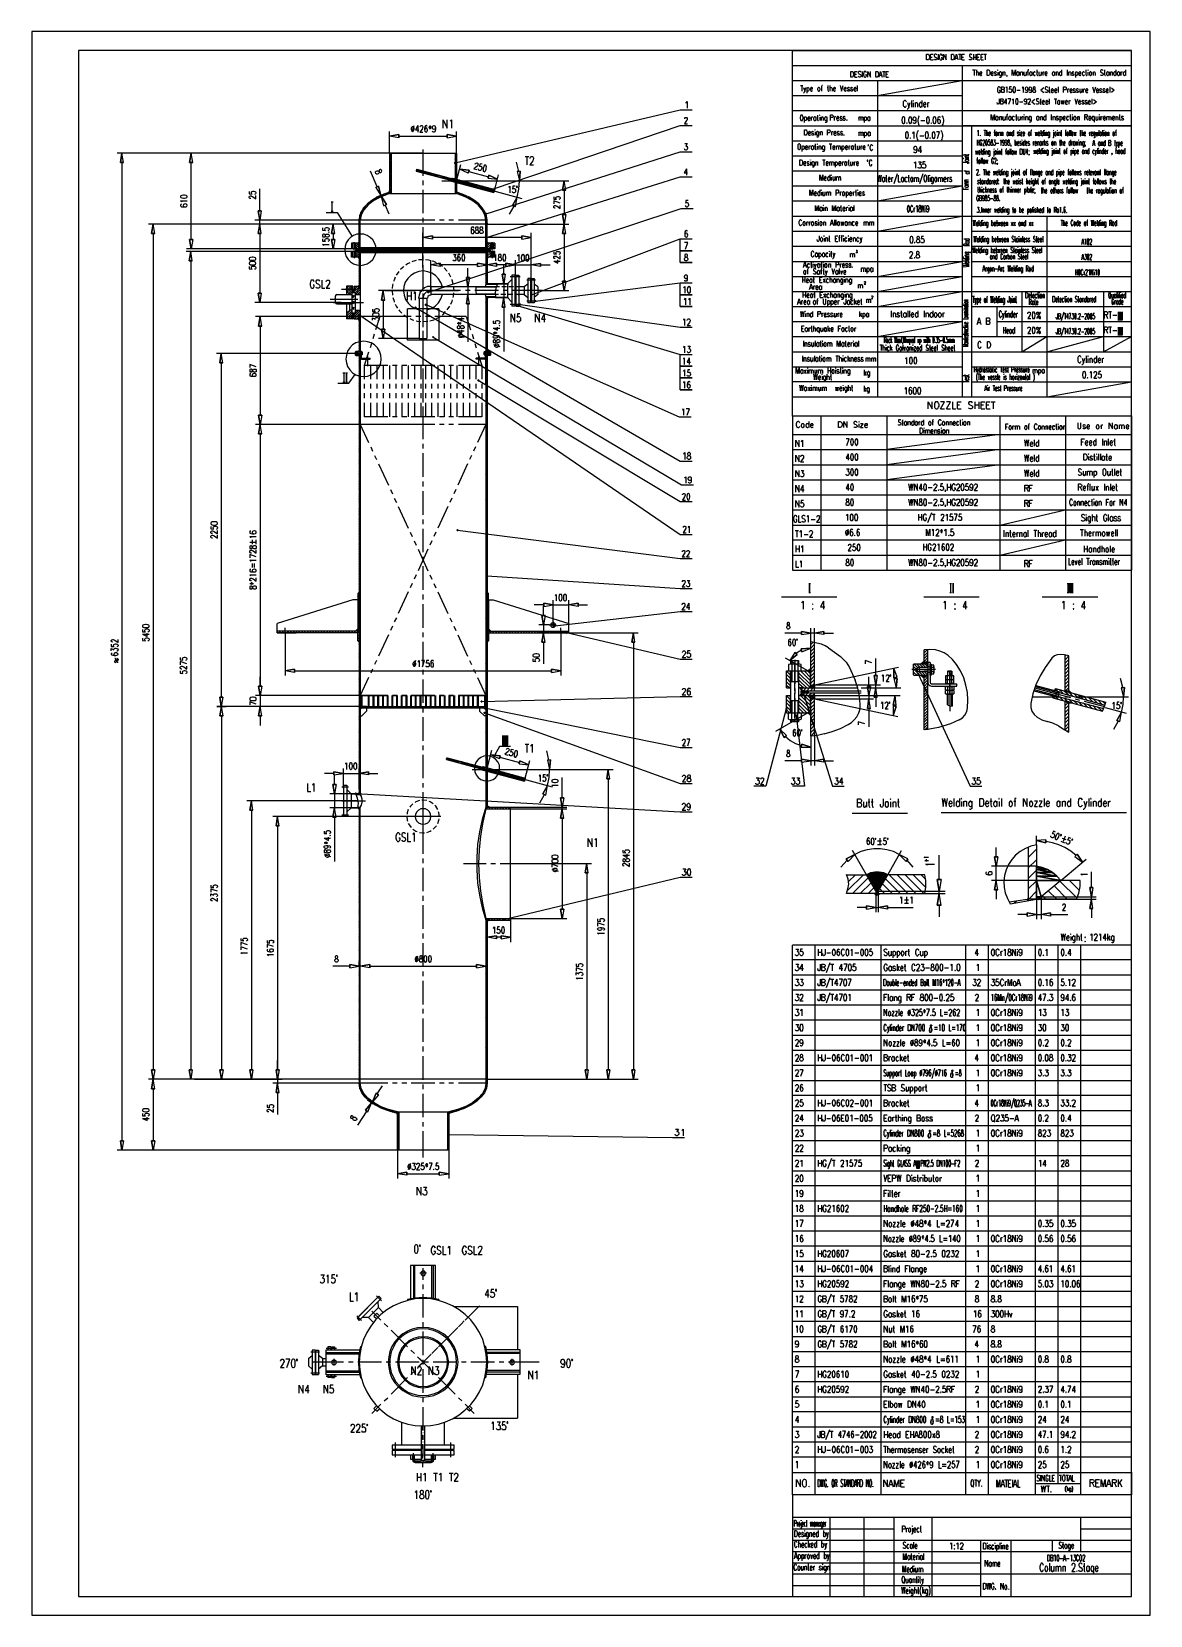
# Model space of a CAD drawing. Extents: x 0.28 to 3.47, y 0.29 to 4.81.
import ezdxf

# ---------------------------------------------------------------- set-up
doc = ezdxf.new("R2010")
doc.units = 0
doc.header["$MEASUREMENT"] = 0
doc.linetypes.add('AUSGEZOGEN', pattern=[0])
doc.layers.get('0').update_dxf_attribs({"linetype": 'AUSGEZOGEN'})

msp = doc.modelspace()

# ---------------------------------------------------------------- linework, layer by layer
for points in [[(0.28, 0.2867), (3.474, 0.2867), (3.474, 0.2867), (3.474, 4.8087), (3.474, 4.8087), (0.28, 4.8087), (0.28, 4.8087), (0.28, 0.2867), (0.28, 0.2867)], [(0.414, 0.34), (3.4207, 0.34), (3.4207, 0.34), (3.4207, 4.7553), (3.4207, 4.7553), (0.414, 4.7553), (0.414, 4.7553), (0.414, 0.34), (0.414, 0.34)], [(2.4527, 4.7553), (3.4207, 4.7553)], [(2.4527, 3.7107), (2.4527, 4.7553)], [(3.4207, 3.766), (3.4207, 4.7553)], [(2.4527, 4.712), (3.4207, 4.712)], [(2.8353, 4.728), (2.8353, 4.744), (2.8353, 4.744), (2.8393, 4.744), (2.8393, 4.744), (2.8407, 4.7433), (2.8407, 4.7433), (2.842, 4.7413), (2.842, 4.7413), (2.8427, 4.74), (2.8427, 4.74), (2.8433, 4.738), (2.8433, 4.738), (2.8433, 4.734), (2.8433, 4.734), (2.8427, 4.7313), (2.8427, 4.7313), (2.842, 4.73), (2.842, 4.73), (2.8407, 4.7287), (2.8407, 4.7287), (2.8393, 4.728), (2.8393, 4.728), (2.8353, 4.728), (2.8353, 4.728)], [(2.8467, 4.728), (2.8467, 4.744), (2.8467, 4.744), (2.854, 4.744)], [(2.8467, 4.736), (2.8513, 4.736)], [(2.8467, 4.728), (2.854, 4.728)], [(2.864, 4.7413), (2.8633, 4.7433), (2.8633, 4.7433), (2.8613, 4.744), (2.8613, 4.744), (2.8593, 4.744), (2.8593, 4.744), (2.8573, 4.7433), (2.8573, 4.7433), (2.8567, 4.7413), (2.8567, 4.7413), (2.8567, 4.74), (2.8567, 4.74), (2.8573, 4.7387), (2.8573, 4.7387), (2.8573, 4.738), (2.8573, 4.738), (2.8587, 4.7367), (2.8587, 4.7367), (2.862, 4.7353), (2.862, 4.7353), (2.8633, 4.7347), (2.8633, 4.7347), (2.8633, 4.734), (2.8633, 4.734), (2.864, 4.7327), (2.864, 4.7327), (2.864, 4.73), (2.864, 4.73), (2.8633, 4.7287), (2.8633, 4.7287), (2.8613, 4.728), (2.8613, 4.728), (2.8593, 4.728), (2.8593, 4.728), (2.8573, 4.7287), (2.8573, 4.7287), (2.8567, 4.73)], [(2.868, 4.744), (2.868, 4.728)], [(2.88, 4.74), (2.8793, 4.7413), (2.8793, 4.7413), (2.878, 4.7433), (2.878, 4.7433), (2.8767, 4.744), (2.8767, 4.744), (2.8747, 4.744), (2.8747, 4.744), (2.874, 4.7433), (2.874, 4.7433), (2.8727, 4.7413), (2.8727, 4.7413), (2.872, 4.74), (2.872, 4.74), (2.8713, 4.738), (2.8713, 4.738), (2.8713, 4.734), (2.8713, 4.734), (2.872, 4.7313), (2.872, 4.7313), (2.8727, 4.73), (2.8727, 4.73), (2.874, 4.7287), (2.874, 4.7287), (2.8747, 4.728), (2.8747, 4.728), (2.8767, 4.728), (2.8767, 4.728), (2.878, 4.7287), (2.878, 4.7287), (2.8793, 4.73), (2.8793, 4.73), (2.88, 4.7313), (2.88, 4.7313), (2.88, 4.734), (2.88, 4.734), (2.8767, 4.734)], [(2.8833, 4.728), (2.8833, 4.744), (2.8833, 4.744), (2.8907, 4.728), (2.8907, 4.728), (2.8907, 4.744)], [(2.9067, 4.728), (2.9067, 4.744), (2.9067, 4.744), (2.9107, 4.744), (2.9107, 4.744), (2.912, 4.7433), (2.912, 4.7433), (2.9133, 4.7413), (2.9133, 4.7413), (2.9133, 4.74), (2.9133, 4.74), (2.914, 4.738), (2.914, 4.738), (2.914, 4.734), (2.914, 4.734), (2.9133, 4.7313), (2.9133, 4.7313), (2.9133, 4.73), (2.9133, 4.73), (2.912, 4.7287), (2.912, 4.7287), (2.9107, 4.728), (2.9107, 4.728), (2.9067, 4.728), (2.9067, 4.728)], [(2.916, 4.728), (2.9207, 4.744), (2.9207, 4.744), (2.9247, 4.728)], [(2.918, 4.7333), (2.9233, 4.7333)], [(2.926, 4.744), (2.9333, 4.744)], [(2.93, 4.744), (2.93, 4.728)], [(2.936, 4.728), (2.936, 4.744), (2.936, 4.744), (2.9433, 4.744)], [(2.936, 4.736), (2.9407, 4.736)], [(2.936, 4.728), (2.9433, 4.728)], [(2.9367, 4.712), (2.9367, 3.766)], [(2.9647, 4.7413), (2.9633, 4.7433), (2.9633, 4.7433), (2.962, 4.744), (2.962, 4.744), (2.96, 4.744), (2.96, 4.744), (2.958, 4.7433), (2.958, 4.7433), (2.9573, 4.7413), (2.9573, 4.7413), (2.9573, 4.74), (2.9573, 4.74), (2.958, 4.7387), (2.958, 4.7387), (2.958, 4.738), (2.958, 4.738), (2.9593, 4.7367), (2.9593, 4.7367), (2.9627, 4.7353), (2.9627, 4.7353), (2.9633, 4.7347), (2.9633, 4.7347), (2.964, 4.734), (2.964, 4.734), (2.9647, 4.7327), (2.9647, 4.7327), (2.9647, 4.73), (2.9647, 4.73), (2.9633, 4.7287), (2.9633, 4.7287), (2.962, 4.728), (2.962, 4.728), (2.96, 4.728), (2.96, 4.728), (2.958, 4.7287), (2.958, 4.7287), (2.9573, 4.73)], [(2.9687, 4.744), (2.9687, 4.728)], [(2.9687, 4.736), (2.976, 4.736)], [(2.976, 4.744), (2.976, 4.728)], [(2.98, 4.728), (2.98, 4.744), (2.98, 4.744), (2.9873, 4.744)], [(2.98, 4.736), (2.9847, 4.736)], [(2.98, 4.728), (2.9873, 4.728)], [(2.9907, 4.728), (2.9907, 4.744), (2.9907, 4.744), (2.9973, 4.744)], [(2.9907, 4.736), (2.9947, 4.736)], [(2.9907, 4.728), (2.9973, 4.728)], [(2.9993, 4.744), (3.0067, 4.744)], [(3.0027, 4.744), (3.0027, 4.728)], [(2.4527, 4.6693), (3.4207, 4.6693)], [(2.6193, 4.6787), (2.6193, 4.6953), (2.6193, 4.6953), (2.6227, 4.6953), (2.6227, 4.6953), (2.6247, 4.6947), (2.6247, 4.6947), (2.6253, 4.6927), (2.6253, 4.6927), (2.626, 4.6913), (2.626, 4.6913), (2.6267, 4.6887), (2.6267, 4.6887), (2.6267, 4.6853), (2.6267, 4.6853), (2.626, 4.6827), (2.626, 4.6827), (2.6253, 4.6813), (2.6253, 4.6813), (2.6247, 4.68), (2.6247, 4.68), (2.6227, 4.6787), (2.6227, 4.6787), (2.6193, 4.6787), (2.6193, 4.6787)], [(2.6307, 4.6787), (2.6307, 4.6953), (2.6307, 4.6953), (2.6373, 4.6953)], [(2.6307, 4.6873), (2.6347, 4.6873)], [(2.6307, 4.6787), (2.6373, 4.6787)], [(2.648, 4.6927), (2.6467, 4.6947), (2.6467, 4.6947), (2.6447, 4.6953), (2.6447, 4.6953), (2.6427, 4.6953), (2.6427, 4.6953), (2.6413, 4.6947), (2.6413, 4.6947), (2.64, 4.6927), (2.64, 4.6927), (2.64, 4.6913), (2.64, 4.6913), (2.6407, 4.69), (2.6407, 4.69), (2.6413, 4.6887), (2.6413, 4.6887), (2.642, 4.688), (2.642, 4.688), (2.6453, 4.6867), (2.6453, 4.6867), (2.6467, 4.686), (2.6467, 4.686), (2.6473, 4.6853), (2.6473, 4.6853), (2.648, 4.6833), (2.648, 4.6833), (2.648, 4.6813), (2.648, 4.6813), (2.6467, 4.68), (2.6467, 4.68), (2.6447, 4.6787), (2.6447, 4.6787), (2.6427, 4.6787), (2.6427, 4.6787), (2.6413, 4.68), (2.6413, 4.68), (2.64, 4.6813)], [(2.6513, 4.6953), (2.6513, 4.6787)], [(2.6633, 4.6913), (2.6627, 4.6927), (2.6627, 4.6927), (2.662, 4.6947), (2.662, 4.6947), (2.6607, 4.6953), (2.6607, 4.6953), (2.6587, 4.6953), (2.6587, 4.6953), (2.6573, 4.6947), (2.6573, 4.6947), (2.656, 4.6927), (2.656, 4.6927), (2.656, 4.6913), (2.656, 4.6913), (2.6553, 4.6887), (2.6553, 4.6887), (2.6553, 4.6853), (2.6553, 4.6853), (2.656, 4.6827), (2.656, 4.6827), (2.656, 4.6813), (2.656, 4.6813), (2.6573, 4.68), (2.6573, 4.68), (2.6587, 4.6787), (2.6587, 4.6787), (2.6607, 4.6787), (2.6607, 4.6787), (2.662, 4.68), (2.662, 4.68), (2.6627, 4.6813), (2.6627, 4.6813), (2.6633, 4.6827), (2.6633, 4.6827), (2.6633, 4.6853), (2.6633, 4.6853), (2.6607, 4.6853)], [(2.6673, 4.6787), (2.6673, 4.6953), (2.6673, 4.6953), (2.6747, 4.6787), (2.6747, 4.6787), (2.6747, 4.6953)], [(2.69, 4.6787), (2.69, 4.6953), (2.69, 4.6953), (2.694, 4.6953), (2.694, 4.6953), (2.6953, 4.6947), (2.6953, 4.6947), (2.6967, 4.6927), (2.6967, 4.6927), (2.6973, 4.6913), (2.6973, 4.6913), (2.698, 4.6887), (2.698, 4.6887), (2.698, 4.6853), (2.698, 4.6853), (2.6973, 4.6827), (2.6973, 4.6827), (2.6967, 4.6813), (2.6967, 4.6813), (2.6953, 4.68), (2.6953, 4.68), (2.694, 4.6787), (2.694, 4.6787), (2.69, 4.6787), (2.69, 4.6787)], [(2.6947, 4.626), (2.9367, 4.6693)], [(2.6947, 4.6693), (2.6947, 3.766)], [(2.7, 4.6787), (2.704, 4.6953), (2.704, 4.6953), (2.7087, 4.6787)], [(2.7013, 4.6847), (2.7067, 4.6847)], [(2.7093, 4.6953), (2.7173, 4.6953)], [(2.7133, 4.6953), (2.7133, 4.6787)], [(2.72, 4.6787), (2.72, 4.6953), (2.72, 4.6953), (2.7267, 4.6953)], [(2.72, 4.6873), (2.724, 4.6873)], [(2.72, 4.6787), (2.7267, 4.6787)], [(2.9667, 4.6993), (2.9747, 4.6993)], [(2.9707, 4.6993), (2.9707, 4.6833)], [(2.9773, 4.6993), (2.9773, 4.6833)], [(2.9773, 4.6913), (2.9787, 4.6933), (2.9787, 4.6933), (2.98, 4.694), (2.98, 4.694), (2.9813, 4.694), (2.9813, 4.694), (2.9827, 4.6933), (2.9827, 4.6933), (2.9833, 4.6913), (2.9833, 4.6913), (2.9833, 4.6833)], [(2.9867, 4.6893), (2.9933, 4.6893), (2.9933, 4.6893), (2.9933, 4.6913), (2.9933, 4.6913), (2.9927, 4.6927), (2.9927, 4.6927), (2.992, 4.6933), (2.992, 4.6933), (2.9913, 4.694), (2.9913, 4.694), (2.9893, 4.694), (2.9893, 4.694), (2.9887, 4.6933), (2.9887, 4.6933), (2.9873, 4.692), (2.9873, 4.692), (2.9867, 4.6893), (2.9867, 4.6893), (2.9867, 4.688), (2.9867, 4.688), (2.9873, 4.6853), (2.9873, 4.6853), (2.9887, 4.684), (2.9887, 4.684), (2.9893, 4.6833), (2.9893, 4.6833), (2.9913, 4.6833), (2.9913, 4.6833), (2.992, 4.684), (2.992, 4.684), (2.9933, 4.6853)], [(3.008, 4.6833), (3.008, 4.6993), (3.008, 4.6993), (3.012, 4.6993), (3.012, 4.6993), (3.014, 4.6987), (3.014, 4.6987), (3.0147, 4.6973), (3.0147, 4.6973), (3.0153, 4.6953), (3.0153, 4.6953), (3.016, 4.6933), (3.016, 4.6933), (3.016, 4.6893), (3.016, 4.6893), (3.0153, 4.6873), (3.0153, 4.6873), (3.0147, 4.6853), (3.0147, 4.6853), (3.014, 4.684), (3.014, 4.684), (3.012, 4.6833), (3.012, 4.6833), (3.008, 4.6833), (3.008, 4.6833)], [(3.0193, 4.6893), (3.0253, 4.6893), (3.0253, 4.6893), (3.0253, 4.6913), (3.0253, 4.6913), (3.0253, 4.6927), (3.0253, 4.6927), (3.0247, 4.6933), (3.0247, 4.6933), (3.0233, 4.694), (3.0233, 4.694), (3.022, 4.694), (3.022, 4.694), (3.0207, 4.6933), (3.0207, 4.6933), (3.0193, 4.692), (3.0193, 4.692), (3.0193, 4.6853), (3.0193, 4.6853), (3.0207, 4.684), (3.0207, 4.684), (3.022, 4.6833), (3.022, 4.6833), (3.0233, 4.6833), (3.0233, 4.6833), (3.0247, 4.684), (3.0247, 4.684), (3.0253, 4.6853)], [(3.0347, 4.692), (3.034, 4.6933), (3.034, 4.6933), (3.0327, 4.694), (3.0327, 4.694), (3.0307, 4.694), (3.0307, 4.694), (3.0293, 4.6933), (3.0293, 4.6933), (3.0287, 4.692), (3.0287, 4.692), (3.0293, 4.69), (3.0293, 4.69), (3.0307, 4.6893), (3.0307, 4.6893), (3.0333, 4.6887), (3.0333, 4.6887), (3.034, 4.688), (3.034, 4.688), (3.0347, 4.6867), (3.0347, 4.6867), (3.0347, 4.6853), (3.0347, 4.6853), (3.034, 4.684), (3.034, 4.684), (3.0327, 4.6833), (3.0327, 4.6833), (3.0307, 4.6833), (3.0307, 4.6833), (3.0293, 4.684), (3.0293, 4.684), (3.0287, 4.6853)], [(3.038, 4.6987), (3.0387, 4.698), (3.0387, 4.698), (3.0387, 4.6993), (3.0387, 4.6993), (3.038, 4.6987), (3.038, 4.6987)], [(3.0387, 4.6933), (3.0387, 4.6833)], [(3.0487, 4.692), (3.0473, 4.6933), (3.0473, 4.6933), (3.0467, 4.694), (3.0467, 4.694), (3.0447, 4.694), (3.0447, 4.694), (3.044, 4.6933), (3.044, 4.6933), (3.0427, 4.692), (3.0427, 4.692), (3.042, 4.6893), (3.042, 4.6893), (3.042, 4.688), (3.042, 4.688), (3.0427, 4.6853), (3.0427, 4.6853), (3.044, 4.684), (3.044, 4.684), (3.0447, 4.6833), (3.0447, 4.6833), (3.0467, 4.6833), (3.0467, 4.6833), (3.0473, 4.684), (3.0473, 4.684), (3.0487, 4.6853)], [(3.0487, 4.694), (3.0487, 4.682), (3.0487, 4.682), (3.048, 4.6793), (3.048, 4.6793), (3.0473, 4.6787), (3.0473, 4.6787), (3.0467, 4.678), (3.0467, 4.678), (3.0447, 4.678), (3.0447, 4.678), (3.044, 4.6787)], [(3.0527, 4.694), (3.0527, 4.6833)], [(3.0527, 4.6913), (3.0547, 4.6933), (3.0547, 4.6933), (3.0553, 4.694), (3.0553, 4.694), (3.0573, 4.694), (3.0573, 4.694), (3.0587, 4.6933), (3.0587, 4.6933), (3.0587, 4.6833)], [(3.064, 4.684), (3.064, 4.6833), (3.064, 4.6833), (3.0633, 4.684), (3.0633, 4.684), (3.064, 4.6847), (3.064, 4.6847), (3.064, 4.6813), (3.064, 4.6813), (3.0633, 4.68)], [(3.08, 4.6833), (3.08, 4.6993), (3.08, 4.6993), (3.084, 4.6833), (3.084, 4.6833), (3.0887, 4.6993), (3.0887, 4.6993), (3.0887, 4.6833)], [(3.0987, 4.692), (3.0973, 4.6933), (3.0973, 4.6933), (3.0967, 4.694), (3.0967, 4.694), (3.0947, 4.694), (3.0947, 4.694), (3.094, 4.6933), (3.094, 4.6933), (3.0927, 4.692), (3.0927, 4.692), (3.092, 4.6893), (3.092, 4.6893), (3.092, 4.688), (3.092, 4.688), (3.0927, 4.6853), (3.0927, 4.6853), (3.094, 4.684), (3.094, 4.684), (3.0947, 4.6833), (3.0947, 4.6833), (3.0967, 4.6833), (3.0967, 4.6833), (3.0973, 4.684), (3.0973, 4.684), (3.0987, 4.6853)], [(3.0987, 4.694), (3.0987, 4.6833)], [(3.1027, 4.694), (3.1027, 4.6833)], [(3.1027, 4.6913), (3.1047, 4.6933), (3.1047, 4.6933), (3.106, 4.694), (3.106, 4.694), (3.1073, 4.694), (3.1073, 4.694), (3.1087, 4.6933), (3.1087, 4.6933), (3.1087, 4.6833)], [(3.1133, 4.694), (3.1133, 4.6867), (3.1133, 4.6867), (3.114, 4.684), (3.114, 4.684), (3.1147, 4.6833), (3.1147, 4.6833), (3.1167, 4.6833), (3.1167, 4.6833), (3.1173, 4.684), (3.1173, 4.684), (3.1193, 4.6867)], [(3.1193, 4.694), (3.1193, 4.6833)], [(3.1227, 4.694), (3.126, 4.694)], [(3.1267, 4.6993), (3.1253, 4.6993), (3.1253, 4.6993), (3.1247, 4.6987), (3.1247, 4.6987), (3.124, 4.6967), (3.124, 4.6967), (3.124, 4.6833)], [(3.136, 4.692), (3.1347, 4.6933), (3.1347, 4.6933), (3.1333, 4.694), (3.1333, 4.694), (3.132, 4.694), (3.132, 4.694), (3.1307, 4.6933), (3.1307, 4.6933), (3.13, 4.692), (3.13, 4.692), (3.1293, 4.6893), (3.1293, 4.6893), (3.1293, 4.688), (3.1293, 4.688), (3.13, 4.6853), (3.13, 4.6853), (3.1307, 4.684), (3.1307, 4.684), (3.132, 4.6833), (3.132, 4.6833), (3.1333, 4.6833), (3.1333, 4.6833), (3.1347, 4.684), (3.1347, 4.684), (3.136, 4.6853)], [(3.136, 4.694), (3.136, 4.6833)], [(3.146, 4.692), (3.1447, 4.6933), (3.1447, 4.6933), (3.144, 4.694), (3.144, 4.694), (3.142, 4.694), (3.142, 4.694), (3.1413, 4.6933), (3.1413, 4.6933), (3.14, 4.692), (3.14, 4.692), (3.1393, 4.6893), (3.1393, 4.6893), (3.1393, 4.688), (3.1393, 4.688), (3.14, 4.6853), (3.14, 4.6853), (3.1413, 4.684), (3.1413, 4.684), (3.142, 4.6833), (3.142, 4.6833), (3.144, 4.6833), (3.144, 4.6833), (3.1447, 4.684), (3.1447, 4.684), (3.146, 4.6853)], [(3.1487, 4.694), (3.1527, 4.694)], [(3.15, 4.6993), (3.15, 4.6867), (3.15, 4.6867), (3.1507, 4.684), (3.1507, 4.684), (3.152, 4.6833), (3.152, 4.6833), (3.1533, 4.6833)], [(3.156, 4.694), (3.156, 4.6867), (3.156, 4.6867), (3.1567, 4.684), (3.1567, 4.684), (3.158, 4.6833), (3.158, 4.6833), (3.1593, 4.6833), (3.1593, 4.6833), (3.1607, 4.684), (3.1607, 4.684), (3.162, 4.6867)], [(3.162, 4.694), (3.162, 4.6833)], [(3.1667, 4.694), (3.1667, 4.6833)], [(3.1667, 4.6893), (3.1667, 4.692), (3.1667, 4.692), (3.168, 4.6933), (3.168, 4.6933), (3.1693, 4.694), (3.1693, 4.694), (3.1707, 4.694)], [(3.1727, 4.6893), (3.1793, 4.6893), (3.1793, 4.6893), (3.1793, 4.6913), (3.1793, 4.6913), (3.1787, 4.6927), (3.1787, 4.6927), (3.178, 4.6933), (3.178, 4.6933), (3.1773, 4.694), (3.1773, 4.694), (3.1753, 4.694), (3.1753, 4.694), (3.1747, 4.6933), (3.1747, 4.6933), (3.1733, 4.692), (3.1733, 4.692), (3.1727, 4.6893), (3.1727, 4.6893), (3.1727, 4.688), (3.1727, 4.688), (3.1733, 4.6853), (3.1733, 4.6853), (3.1747, 4.684), (3.1747, 4.684), (3.1753, 4.6833), (3.1753, 4.6833), (3.1773, 4.6833), (3.1773, 4.6833), (3.178, 4.684), (3.178, 4.684), (3.1793, 4.6853)], [(3.2, 4.692), (3.1993, 4.6933), (3.1993, 4.6933), (3.198, 4.694), (3.198, 4.694), (3.1967, 4.694), (3.1967, 4.694), (3.1953, 4.6933), (3.1953, 4.6933), (3.1947, 4.692), (3.1947, 4.692), (3.194, 4.6893), (3.194, 4.6893), (3.194, 4.688), (3.194, 4.688), (3.1947, 4.6853), (3.1947, 4.6853), (3.1953, 4.684), (3.1953, 4.684), (3.1967, 4.6833), (3.1967, 4.6833), (3.198, 4.6833), (3.198, 4.6833), (3.1993, 4.684), (3.1993, 4.684), (3.2, 4.6853)], [(3.2, 4.694), (3.2, 4.6833)], [(3.2047, 4.694), (3.2047, 4.6833)], [(3.2047, 4.6913), (3.206, 4.6933), (3.206, 4.6933), (3.2073, 4.694), (3.2073, 4.694), (3.2087, 4.694), (3.2087, 4.694), (3.21, 4.6933), (3.21, 4.6933), (3.2107, 4.6913), (3.2107, 4.6913), (3.2107, 4.6833)], [(3.2207, 4.692), (3.22, 4.6933), (3.22, 4.6933), (3.2187, 4.694), (3.2187, 4.694), (3.2173, 4.694), (3.2173, 4.694), (3.216, 4.6933), (3.216, 4.6933), (3.2147, 4.692), (3.2147, 4.692), (3.214, 4.6893), (3.214, 4.6893), (3.214, 4.688), (3.214, 4.688), (3.2147, 4.6853), (3.2147, 4.6853), (3.216, 4.684), (3.216, 4.684), (3.2173, 4.6833), (3.2173, 4.6833), (3.2187, 4.6833), (3.2187, 4.6833), (3.22, 4.684), (3.22, 4.684), (3.2207, 4.6853)], [(3.2207, 4.6993), (3.2207, 4.6833)], [(3.2367, 4.6993), (3.2367, 4.6833)], [(3.2407, 4.694), (3.2407, 4.6833)], [(3.2407, 4.6913), (3.242, 4.6933), (3.242, 4.6933), (3.2433, 4.694), (3.2433, 4.694), (3.2447, 4.694), (3.2447, 4.694), (3.246, 4.6933), (3.246, 4.6933), (3.2467, 4.6913), (3.2467, 4.6913), (3.2467, 4.6833)], [(3.256, 4.692), (3.256, 4.6933), (3.256, 4.6933), (3.254, 4.694), (3.254, 4.694), (3.2527, 4.694), (3.2527, 4.694), (3.2507, 4.6933), (3.2507, 4.6933), (3.2507, 4.69), (3.2507, 4.69), (3.252, 4.6893), (3.252, 4.6893), (3.2547, 4.6887), (3.2547, 4.6887), (3.256, 4.688), (3.256, 4.688), (3.256, 4.684), (3.256, 4.684), (3.254, 4.6833), (3.254, 4.6833), (3.2527, 4.6833), (3.2527, 4.6833), (3.2507, 4.684), (3.2507, 4.684), (3.2507, 4.6853)], [(3.26, 4.694), (3.26, 4.678)], [(3.26, 4.692), (3.2613, 4.6933), (3.2613, 4.6933), (3.262, 4.694), (3.262, 4.694), (3.264, 4.694), (3.264, 4.694), (3.2647, 4.6933), (3.2647, 4.6933), (3.266, 4.692), (3.266, 4.692), (3.2667, 4.6893), (3.2667, 4.6893), (3.2667, 4.688), (3.2667, 4.688), (3.266, 4.6853), (3.266, 4.6853), (3.2647, 4.684), (3.2647, 4.684), (3.264, 4.6833), (3.264, 4.6833), (3.262, 4.6833), (3.262, 4.6833), (3.2613, 4.684), (3.2613, 4.684), (3.26, 4.6853)], [(3.27, 4.6893), (3.276, 4.6893), (3.276, 4.6893), (3.276, 4.6913), (3.276, 4.6913), (3.2753, 4.6927), (3.2753, 4.6927), (3.2753, 4.6933), (3.2753, 4.6933), (3.274, 4.694), (3.274, 4.694), (3.2727, 4.694), (3.2727, 4.694), (3.2713, 4.6933), (3.2713, 4.6933), (3.27, 4.692), (3.27, 4.692), (3.27, 4.6853), (3.27, 4.6853), (3.2713, 4.684), (3.2713, 4.684), (3.2727, 4.6833), (3.2727, 4.6833), (3.274, 4.6833), (3.274, 4.6833), (3.2753, 4.684), (3.2753, 4.684), (3.276, 4.6853)], [(3.286, 4.692), (3.2847, 4.6933), (3.2847, 4.6933), (3.284, 4.694), (3.284, 4.694), (3.282, 4.694), (3.282, 4.694), (3.2813, 4.6933), (3.2813, 4.6933), (3.28, 4.692), (3.28, 4.692), (3.2793, 4.6893), (3.2793, 4.6893), (3.2793, 4.688), (3.2793, 4.688), (3.28, 4.6853), (3.28, 4.6853), (3.2813, 4.684), (3.2813, 4.684), (3.282, 4.6833), (3.282, 4.6833), (3.284, 4.6833), (3.284, 4.6833), (3.2847, 4.684), (3.2847, 4.684), (3.286, 4.6853)], [(3.2887, 4.694), (3.292, 4.694)], [(3.29, 4.6993), (3.29, 4.6867), (3.29, 4.6867), (3.2907, 4.684), (3.2907, 4.684), (3.292, 4.6833), (3.292, 4.6833), (3.2927, 4.6833)], [(3.2953, 4.6987), (3.296, 4.698), (3.296, 4.698), (3.2967, 4.6987), (3.2967, 4.6987), (3.296, 4.6993), (3.296, 4.6993), (3.2953, 4.6987), (3.2953, 4.6987)], [(3.296, 4.6933), (3.296, 4.6833)], [(3.3027, 4.694), (3.3013, 4.6933), (3.3013, 4.6933), (3.3007, 4.692), (3.3007, 4.692), (3.3, 4.6893), (3.3, 4.6893), (3.3, 4.688), (3.3, 4.688), (3.3007, 4.6853), (3.3007, 4.6853), (3.3013, 4.684), (3.3013, 4.684), (3.3027, 4.6833), (3.3027, 4.6833), (3.304, 4.6833), (3.304, 4.6833), (3.3053, 4.684), (3.3053, 4.684), (3.306, 4.6853), (3.306, 4.6853), (3.3067, 4.688), (3.3067, 4.688), (3.3067, 4.6893), (3.3067, 4.6893), (3.306, 4.692), (3.306, 4.692), (3.3053, 4.6933), (3.3053, 4.6933), (3.304, 4.694), (3.304, 4.694), (3.3027, 4.694), (3.3027, 4.694)], [(3.3107, 4.694), (3.3107, 4.6833)], [(3.3107, 4.6913), (3.312, 4.6933), (3.312, 4.6933), (3.3133, 4.694), (3.3133, 4.694), (3.3147, 4.694), (3.3147, 4.694), (3.316, 4.6933), (3.316, 4.6933), (3.3167, 4.6913), (3.3167, 4.6913), (3.3167, 4.6833)], [(3.3393, 4.6973), (3.338, 4.6987), (3.338, 4.6987), (3.3367, 4.6993), (3.3367, 4.6993), (3.334, 4.6993), (3.334, 4.6993), (3.3327, 4.6987), (3.3327, 4.6987), (3.3313, 4.6973), (3.3313, 4.6973), (3.3313, 4.6953), (3.3313, 4.6953), (3.332, 4.694), (3.332, 4.694), (3.3327, 4.6933), (3.3327, 4.6933), (3.334, 4.6927), (3.334, 4.6927), (3.3367, 4.6913), (3.3367, 4.6913), (3.338, 4.69), (3.338, 4.69), (3.3387, 4.6893), (3.3387, 4.6893), (3.3393, 4.688), (3.3393, 4.688), (3.3393, 4.6853), (3.3393, 4.6853), (3.338, 4.684), (3.338, 4.684), (3.3367, 4.6833), (3.3367, 4.6833), (3.334, 4.6833), (3.334, 4.6833), (3.3327, 4.684), (3.3327, 4.684), (3.3313, 4.6853)], [(3.342, 4.694), (3.3453, 4.694)], [(3.3433, 4.6993), (3.3433, 4.6867), (3.3433, 4.6867), (3.344, 4.684), (3.344, 4.684), (3.3453, 4.6833), (3.3453, 4.6833), (3.346, 4.6833)], [(3.3553, 4.692), (3.354, 4.6933), (3.354, 4.6933), (3.3533, 4.694), (3.3533, 4.694), (3.3513, 4.694), (3.3513, 4.694), (3.3507, 4.6933), (3.3507, 4.6933), (3.3493, 4.692), (3.3493, 4.692), (3.3487, 4.6893), (3.3487, 4.6893), (3.3487, 4.688), (3.3487, 4.688), (3.3493, 4.6853), (3.3493, 4.6853), (3.3507, 4.684), (3.3507, 4.684), (3.3513, 4.6833), (3.3513, 4.6833), (3.3533, 4.6833), (3.3533, 4.6833), (3.354, 4.684), (3.354, 4.684), (3.3553, 4.6853)], [(3.3553, 4.694), (3.3553, 4.6833)], [(3.3593, 4.694), (3.3593, 4.6833)], [(3.3593, 4.6913), (3.3613, 4.6933), (3.3613, 4.6933), (3.362, 4.694), (3.362, 4.694), (3.364, 4.694), (3.364, 4.694), (3.3647, 4.6933), (3.3647, 4.6933), (3.3653, 4.6913), (3.3653, 4.6913), (3.3653, 4.6833)], [(3.3753, 4.692), (3.3747, 4.6933), (3.3747, 4.6933), (3.3733, 4.694), (3.3733, 4.694), (3.372, 4.694), (3.372, 4.694), (3.3707, 4.6933), (3.3707, 4.6933), (3.37, 4.692), (3.37, 4.692), (3.3693, 4.6893), (3.3693, 4.6893), (3.3693, 4.688), (3.3693, 4.688), (3.37, 4.6853), (3.37, 4.6853), (3.3707, 4.684), (3.3707, 4.684), (3.372, 4.6833), (3.372, 4.6833), (3.3733, 4.6833), (3.3733, 4.6833), (3.3747, 4.684), (3.3747, 4.684), (3.3753, 4.6853)], [(3.3753, 4.6993), (3.3753, 4.6833)], [(3.386, 4.692), (3.3847, 4.6933), (3.3847, 4.6933), (3.384, 4.694), (3.384, 4.694), (3.382, 4.694), (3.382, 4.694), (3.3813, 4.6933), (3.3813, 4.6933), (3.38, 4.692), (3.38, 4.692), (3.3793, 4.6893), (3.3793, 4.6893), (3.3793, 4.688), (3.3793, 4.688), (3.38, 4.6853), (3.38, 4.6853), (3.3813, 4.684), (3.3813, 4.684), (3.382, 4.6833), (3.382, 4.6833), (3.384, 4.6833), (3.384, 4.6833), (3.3847, 4.684), (3.3847, 4.684), (3.386, 4.6853)], [(3.386, 4.694), (3.386, 4.6833)], [(3.39, 4.694), (3.39, 4.6833)], [(3.39, 4.6893), (3.3907, 4.692), (3.3907, 4.692), (3.392, 4.6933), (3.392, 4.6933), (3.3927, 4.694), (3.3927, 4.694), (3.3947, 4.694)], [(3.4033, 4.692), (3.402, 4.6933), (3.402, 4.6933), (3.4007, 4.694), (3.4007, 4.694), (3.3993, 4.694), (3.3993, 4.694), (3.398, 4.6933), (3.398, 4.6933), (3.3973, 4.692), (3.3973, 4.692), (3.3967, 4.6893), (3.3967, 4.6893), (3.3967, 4.688), (3.3967, 4.688), (3.3973, 4.6853), (3.3973, 4.6853), (3.398, 4.684), (3.398, 4.684), (3.3993, 4.6833), (3.3993, 4.6833), (3.4007, 4.6833), (3.4007, 4.6833), (3.402, 4.684), (3.402, 4.684), (3.4033, 4.6853)], [(3.4033, 4.6993), (3.4033, 4.6833)], [(2.4527, 4.626), (2.9367, 4.626)], [(2.4747, 4.6553), (2.482, 4.6553)], [(2.4787, 4.6553), (2.4787, 4.6387)], [(2.4873, 4.6387), (2.486, 4.636), (2.486, 4.636), (2.4847, 4.634), (2.4847, 4.634), (2.484, 4.6333), (2.484, 4.6333), (2.4833, 4.6333)], [(2.484, 4.6493), (2.4873, 4.6387), (2.4873, 4.6387), (2.49, 4.6493)], [(2.4933, 4.6493), (2.4933, 4.6333)], [(2.4933, 4.6473), (2.4947, 4.6487), (2.4947, 4.6487), (2.4953, 4.6493), (2.4953, 4.6493), (2.4973, 4.6493), (2.4973, 4.6493), (2.498, 4.6487), (2.498, 4.6487), (2.4993, 4.6473), (2.4993, 4.6473), (2.5, 4.6453), (2.5, 4.6453), (2.5, 4.6433), (2.5, 4.6433), (2.4993, 4.6413), (2.4993, 4.6413), (2.498, 4.6393), (2.498, 4.6393), (2.4973, 4.6387), (2.4973, 4.6387), (2.4953, 4.6387), (2.4953, 4.6387), (2.4947, 4.6393), (2.4947, 4.6393), (2.4933, 4.6413)], [(2.5033, 4.6453), (2.5093, 4.6453), (2.5093, 4.6453), (2.5093, 4.6467), (2.5093, 4.6467), (2.5093, 4.648), (2.5093, 4.648), (2.5087, 4.6487), (2.5087, 4.6487), (2.5073, 4.6493), (2.5073, 4.6493), (2.506, 4.6493), (2.506, 4.6493), (2.5047, 4.6487), (2.5047, 4.6487), (2.504, 4.6473), (2.504, 4.6473), (2.5033, 4.6453), (2.5033, 4.6453), (2.5033, 4.6433), (2.5033, 4.6433), (2.504, 4.6413), (2.504, 4.6413), (2.5047, 4.6393), (2.5047, 4.6393), (2.506, 4.6387), (2.506, 4.6387), (2.5073, 4.6387), (2.5073, 4.6387), (2.5087, 4.6393), (2.5087, 4.6393), (2.5093, 4.6413)], [(2.5267, 4.6493), (2.526, 4.6487), (2.526, 4.6487), (2.5247, 4.6473), (2.5247, 4.6473), (2.524, 4.6453), (2.524, 4.6453), (2.524, 4.6433), (2.524, 4.6433), (2.5247, 4.6413), (2.5247, 4.6413), (2.526, 4.6393), (2.526, 4.6393), (2.5267, 4.6387), (2.5267, 4.6387), (2.5287, 4.6387), (2.5287, 4.6387), (2.5293, 4.6393), (2.5293, 4.6393), (2.5307, 4.6413), (2.5307, 4.6413), (2.5313, 4.6433), (2.5313, 4.6433), (2.5313, 4.6453), (2.5313, 4.6453), (2.5307, 4.6473), (2.5307, 4.6473), (2.5293, 4.6487), (2.5293, 4.6487), (2.5287, 4.6493), (2.5287, 4.6493), (2.5267, 4.6493), (2.5267, 4.6493)], [(2.534, 4.6493), (2.5373, 4.6493)], [(2.538, 4.6553), (2.5373, 4.6553), (2.5373, 4.6553), (2.536, 4.654), (2.536, 4.654), (2.5353, 4.652), (2.5353, 4.652), (2.5353, 4.6387)], [(2.5513, 4.6493), (2.5553, 4.6493)], [(2.5533, 4.6553), (2.5533, 4.642), (2.5533, 4.642), (2.554, 4.6393), (2.554, 4.6393), (2.5547, 4.6387), (2.5547, 4.6387), (2.556, 4.6387)], [(2.5593, 4.6553), (2.5593, 4.6387)], [(2.5593, 4.6467), (2.5607, 4.6487), (2.5607, 4.6487), (2.562, 4.6493), (2.562, 4.6493), (2.5633, 4.6493), (2.5633, 4.6493), (2.5647, 4.6487), (2.5647, 4.6487), (2.5653, 4.6467), (2.5653, 4.6467), (2.5653, 4.6387)], [(2.5687, 4.6453), (2.5753, 4.6453), (2.5753, 4.6453), (2.5753, 4.6467), (2.5753, 4.6467), (2.5747, 4.648), (2.5747, 4.648), (2.574, 4.6487), (2.574, 4.6487), (2.5733, 4.6493), (2.5733, 4.6493), (2.5713, 4.6493), (2.5713, 4.6493), (2.5707, 4.6487), (2.5707, 4.6487), (2.5693, 4.6473), (2.5693, 4.6473), (2.5687, 4.6453), (2.5687, 4.6453), (2.5687, 4.6433), (2.5687, 4.6433), (2.5693, 4.6413), (2.5693, 4.6413), (2.5707, 4.6393), (2.5707, 4.6393), (2.5713, 4.6387), (2.5713, 4.6387), (2.5733, 4.6387), (2.5733, 4.6387), (2.574, 4.6393), (2.574, 4.6393), (2.5753, 4.6413)], [(2.5887, 4.6553), (2.5927, 4.6387), (2.5927, 4.6387), (2.5973, 4.6553)], [(2.5993, 4.6453), (2.606, 4.6453), (2.606, 4.6453), (2.606, 4.6467), (2.606, 4.6467), (2.6053, 4.648), (2.6053, 4.648), (2.6047, 4.6487), (2.6047, 4.6487), (2.604, 4.6493), (2.604, 4.6493), (2.602, 4.6493), (2.602, 4.6493), (2.6013, 4.6487), (2.6013, 4.6487), (2.6, 4.6473), (2.6, 4.6473), (2.5993, 4.6453), (2.5993, 4.6453), (2.5993, 4.6433), (2.5993, 4.6433), (2.6, 4.6413), (2.6, 4.6413), (2.6013, 4.6393), (2.6013, 4.6393), (2.602, 4.6387), (2.602, 4.6387), (2.604, 4.6387), (2.604, 4.6387), (2.6047, 4.6393), (2.6047, 4.6393), (2.606, 4.6413)], [(2.6153, 4.6473), (2.6147, 4.6487), (2.6147, 4.6487), (2.6127, 4.6493), (2.6127, 4.6493), (2.6113, 4.6493), (2.6113, 4.6493), (2.6093, 4.6487), (2.6093, 4.6487), (2.6093, 4.646), (2.6093, 4.646), (2.6107, 4.6453), (2.6107, 4.6453), (2.6133, 4.644), (2.6133, 4.644), (2.6147, 4.6433), (2.6147, 4.6433), (2.6153, 4.642), (2.6153, 4.642), (2.6153, 4.6413), (2.6153, 4.6413), (2.6147, 4.6393), (2.6147, 4.6393), (2.6127, 4.6387), (2.6127, 4.6387), (2.6113, 4.6387), (2.6113, 4.6387), (2.6093, 4.6393), (2.6093, 4.6393), (2.6093, 4.6413)], [(2.624, 4.6473), (2.6233, 4.6487), (2.6233, 4.6487), (2.622, 4.6493), (2.622, 4.6493), (2.6207, 4.6493), (2.6207, 4.6493), (2.6187, 4.6487), (2.6187, 4.6487), (2.618, 4.6473), (2.618, 4.6473), (2.6187, 4.646), (2.6187, 4.646), (2.62, 4.6453), (2.62, 4.6453), (2.6227, 4.644), (2.6227, 4.644), (2.6233, 4.6433), (2.6233, 4.6433), (2.624, 4.642), (2.624, 4.642), (2.624, 4.6413), (2.624, 4.6413), (2.6233, 4.6393), (2.6233, 4.6393), (2.622, 4.6387), (2.622, 4.6387), (2.6207, 4.6387), (2.6207, 4.6387), (2.6187, 4.6393), (2.6187, 4.6393), (2.618, 4.6413)], [(2.6273, 4.6453), (2.634, 4.6453), (2.634, 4.6453), (2.634, 4.6467), (2.634, 4.6467), (2.6333, 4.648), (2.6333, 4.648), (2.6327, 4.6487), (2.6327, 4.6487), (2.632, 4.6493), (2.632, 4.6493), (2.63, 4.6493), (2.63, 4.6493), (2.6293, 4.6487), (2.6293, 4.6487), (2.628, 4.6473), (2.628, 4.6473), (2.6273, 4.6453), (2.6273, 4.6453), (2.6273, 4.6433), (2.6273, 4.6433), (2.628, 4.6413), (2.628, 4.6413), (2.6293, 4.6393), (2.6293, 4.6393), (2.63, 4.6387), (2.63, 4.6387), (2.632, 4.6387), (2.632, 4.6387), (2.6327, 4.6393), (2.6327, 4.6393), (2.634, 4.6413)], [(2.6373, 4.6553), (2.6373, 4.6387)], [(3.042, 4.6173), (3.042, 4.6053), (3.042, 4.6053), (3.0413, 4.6033), (3.0413, 4.6033), (3.0407, 4.602), (3.0407, 4.602), (3.04, 4.6013), (3.04, 4.6013), (3.0387, 4.6013), (3.0387, 4.6013), (3.0373, 4.602), (3.0373, 4.602), (3.0373, 4.6033), (3.0373, 4.6033), (3.0367, 4.6053), (3.0367, 4.6053), (3.0367, 4.6067)], [(3.0453, 4.6473), (3.0453, 4.6487), (3.0453, 4.6487), (3.044, 4.65), (3.044, 4.65), (3.0427, 4.6507), (3.0427, 4.6507), (3.0407, 4.6507), (3.0407, 4.6507), (3.04, 4.65), (3.04, 4.65), (3.0387, 4.6487), (3.0387, 4.6487), (3.038, 4.6473), (3.038, 4.6473), (3.0373, 4.6447), (3.0373, 4.6447), (3.0373, 4.6407), (3.0373, 4.6407), (3.038, 4.6387), (3.038, 4.6387), (3.0387, 4.6373), (3.0387, 4.6373), (3.04, 4.6353), (3.04, 4.6353), (3.0407, 4.6347), (3.0407, 4.6347), (3.0427, 4.6347), (3.0427, 4.6347), (3.044, 4.6353), (3.044, 4.6353), (3.0453, 4.6373), (3.0453, 4.6373), (3.0453, 4.6407), (3.0453, 4.6407), (3.0427, 4.6407)], [(3.046, 4.6013), (3.046, 4.6173), (3.046, 4.6173), (3.0507, 4.6173), (3.0507, 4.6173), (3.0527, 4.6167), (3.0527, 4.6167), (3.0533, 4.616), (3.0533, 4.616), (3.054, 4.6147), (3.054, 4.6147), (3.054, 4.6133), (3.054, 4.6133), (3.0533, 4.6113), (3.0533, 4.6113), (3.0527, 4.6107), (3.0527, 4.6107), (3.0507, 4.61), (3.0507, 4.61), (3.046, 4.61)], [(3.0493, 4.6347), (3.0493, 4.6507), (3.0493, 4.6507), (3.054, 4.6507), (3.054, 4.6507), (3.056, 4.65), (3.056, 4.65), (3.0567, 4.6493), (3.0567, 4.6493), (3.0567, 4.6447), (3.0567, 4.6447), (3.056, 4.644), (3.056, 4.644), (3.054, 4.6433), (3.054, 4.6433), (3.0493, 4.6433)], [(3.054, 4.6433), (3.056, 4.6427), (3.056, 4.6427), (3.0567, 4.642), (3.0567, 4.642), (3.0567, 4.636), (3.0567, 4.636), (3.056, 4.6353), (3.056, 4.6353), (3.054, 4.6347), (3.054, 4.6347), (3.0493, 4.6347)], [(3.062, 4.6173), (3.0567, 4.6067), (3.0567, 4.6067), (3.0647, 4.6067)], [(3.062, 4.648), (3.0627, 4.6487), (3.0627, 4.6487), (3.0647, 4.6507), (3.0647, 4.6507), (3.0647, 4.6347)], [(3.062, 4.6173), (3.062, 4.6013)], [(3.07, 4.6013), (3.0753, 4.6173), (3.0753, 4.6173), (3.0673, 4.6173)], [(3.0773, 4.6507), (3.072, 4.6507), (3.072, 4.6507), (3.0713, 4.644), (3.0713, 4.644), (3.072, 4.6447), (3.072, 4.6447), (3.0733, 4.6453), (3.0733, 4.6453), (3.0753, 4.6453), (3.0753, 4.6453), (3.0767, 4.6447), (3.0767, 4.6447), (3.078, 4.6433), (3.078, 4.6433), (3.0787, 4.6407), (3.0787, 4.6407), (3.0787, 4.6393), (3.0787, 4.6393), (3.078, 4.6373), (3.078, 4.6373), (3.0767, 4.6353), (3.0767, 4.6353), (3.0753, 4.6347), (3.0753, 4.6347), (3.0733, 4.6347), (3.0733, 4.6347), (3.072, 4.6353), (3.072, 4.6353), (3.0713, 4.636), (3.0713, 4.636), (3.0707, 4.638)], [(3.08, 4.6147), (3.0813, 4.6153), (3.0813, 4.6153), (3.0827, 4.6173), (3.0827, 4.6173), (3.0827, 4.6013)], [(3.0847, 4.6507), (3.0833, 4.65), (3.0833, 4.65), (3.082, 4.648), (3.082, 4.648), (3.0813, 4.644), (3.0813, 4.644), (3.0813, 4.642), (3.0813, 4.642), (3.082, 4.638), (3.082, 4.638), (3.0833, 4.6353), (3.0833, 4.6353), (3.0847, 4.6347), (3.0847, 4.6347), (3.086, 4.6347), (3.086, 4.6347), (3.0873, 4.6353), (3.0873, 4.6353), (3.0887, 4.638), (3.0887, 4.638), (3.0893, 4.642), (3.0893, 4.642), (3.0893, 4.644), (3.0893, 4.644), (3.0887, 4.648), (3.0887, 4.648), (3.0873, 4.65), (3.0873, 4.65), (3.086, 4.6507), (3.086, 4.6507), (3.0847, 4.6507), (3.0847, 4.6507)], [(3.0927, 4.6173), (3.0907, 4.6167), (3.0907, 4.6167), (3.09, 4.6147), (3.09, 4.6147), (3.0893, 4.6107), (3.0893, 4.6107), (3.0893, 4.6087), (3.0893, 4.6087), (3.09, 4.6047), (3.09, 4.6047), (3.0907, 4.602), (3.0907, 4.602), (3.0927, 4.6013), (3.0927, 4.6013), (3.0933, 4.6013), (3.0933, 4.6013), (3.0953, 4.602), (3.0953, 4.602), (3.096, 4.6047), (3.096, 4.6047), (3.0967, 4.6087), (3.0967, 4.6087), (3.0967, 4.6107), (3.0967, 4.6107), (3.096, 4.6147), (3.096, 4.6147), (3.0953, 4.6167), (3.0953, 4.6167), (3.0933, 4.6173), (3.0933, 4.6173), (3.0927, 4.6173), (3.0927, 4.6173)], [(3.0927, 4.642), (3.1027, 4.642)], [(3.108, 4.648), (3.1093, 4.6487), (3.1093, 4.6487), (3.1107, 4.6507), (3.1107, 4.6507), (3.1107, 4.6347)], [(3.1207, 4.612), (3.1207, 4.61), (3.1207, 4.61), (3.1193, 4.6087), (3.1193, 4.6087), (3.118, 4.608), (3.118, 4.608), (3.1173, 4.608), (3.1173, 4.608), (3.1153, 4.6087), (3.1153, 4.6087), (3.1147, 4.61), (3.1147, 4.61), (3.114, 4.612), (3.114, 4.612), (3.114, 4.6133), (3.114, 4.6133), (3.1147, 4.6153), (3.1147, 4.6153), (3.1153, 4.6167), (3.1153, 4.6167), (3.1173, 4.6173), (3.1173, 4.6173), (3.118, 4.6173), (3.118, 4.6173), (3.1193, 4.6167), (3.1193, 4.6167), (3.1207, 4.6153), (3.1207, 4.6153), (3.1207, 4.6047), (3.1207, 4.6047), (3.1193, 4.602), (3.1193, 4.602), (3.118, 4.6013), (3.118, 4.6013), (3.1167, 4.6013), (3.1167, 4.6013), (3.1147, 4.602), (3.1147, 4.602), (3.1147, 4.604)], [(3.124, 4.6453), (3.1233, 4.6433), (3.1233, 4.6433), (3.1227, 4.642), (3.1227, 4.642), (3.1207, 4.6407), (3.1207, 4.6407), (3.1187, 4.642), (3.1187, 4.642), (3.118, 4.6433), (3.118, 4.6433), (3.1173, 4.6453), (3.1173, 4.6453), (3.1173, 4.646), (3.1173, 4.646), (3.118, 4.6487), (3.118, 4.6487), (3.1187, 4.65), (3.1187, 4.65), (3.1207, 4.6507), (3.1207, 4.6507), (3.1227, 4.65), (3.1227, 4.65), (3.1233, 4.6487), (3.1233, 4.6487), (3.124, 4.6453), (3.124, 4.6453), (3.124, 4.642), (3.124, 4.642), (3.1233, 4.638), (3.1233, 4.638), (3.1227, 4.6353), (3.1227, 4.6353), (3.1207, 4.6347), (3.1207, 4.6347), (3.12, 4.6347), (3.12, 4.6347), (3.118, 4.6353), (3.118, 4.6353), (3.118, 4.6373)], [(3.1253, 4.614), (3.1253, 4.6147), (3.1253, 4.6147), (3.126, 4.616), (3.126, 4.616), (3.126, 4.6167), (3.126, 4.6167), (3.1273, 4.6173), (3.1273, 4.6173), (3.1293, 4.6173), (3.1293, 4.6173), (3.1307, 4.6167), (3.1307, 4.6167), (3.1313, 4.616), (3.1313, 4.616), (3.1313, 4.6113), (3.1313, 4.6113), (3.13, 4.6093), (3.13, 4.6093), (3.1247, 4.6013), (3.1247, 4.6013), (3.132, 4.6013)], [(3.1347, 4.6453), (3.1347, 4.6433), (3.1347, 4.6433), (3.1333, 4.642), (3.1333, 4.642), (3.1313, 4.6407), (3.1313, 4.6407), (3.1293, 4.642), (3.1293, 4.642), (3.1287, 4.6433), (3.1287, 4.6433), (3.128, 4.6453), (3.128, 4.6453), (3.128, 4.646), (3.128, 4.646), (3.1287, 4.6487), (3.1287, 4.6487), (3.1293, 4.65), (3.1293, 4.65), (3.1313, 4.6507), (3.1313, 4.6507), (3.1333, 4.65), (3.1333, 4.65), (3.1347, 4.6487), (3.1347, 4.6487), (3.1347, 4.638), (3.1347, 4.638), (3.1333, 4.6353), (3.1333, 4.6353), (3.1313, 4.6347), (3.1313, 4.6347), (3.1307, 4.6347), (3.1307, 4.6347), (3.1287, 4.6353), (3.1287, 4.6353), (3.1287, 4.6373)], [(3.1447, 4.6153), (3.136, 4.6087), (3.136, 4.6087), (3.1447, 4.6013)], [(3.1413, 4.6507), (3.14, 4.65), (3.14, 4.65), (3.1393, 4.6487), (3.1393, 4.6487), (3.1393, 4.6473), (3.1393, 4.6473), (3.14, 4.6453), (3.14, 4.6453), (3.1407, 4.6447), (3.1407, 4.6447), (3.1427, 4.644), (3.1427, 4.644), (3.1447, 4.6433), (3.1447, 4.6433), (3.1453, 4.642), (3.1453, 4.642), (3.146, 4.64), (3.146, 4.64), (3.146, 4.638), (3.146, 4.638), (3.1453, 4.636), (3.1453, 4.636), (3.1453, 4.6353), (3.1453, 4.6353), (3.1433, 4.6347), (3.1433, 4.6347), (3.1413, 4.6347), (3.1413, 4.6347), (3.14, 4.6353), (3.14, 4.6353), (3.1393, 4.636), (3.1393, 4.636), (3.1387, 4.638), (3.1387, 4.638), (3.1387, 4.64), (3.1387, 4.64), (3.1393, 4.642), (3.1393, 4.642), (3.14, 4.6433), (3.14, 4.6433), (3.142, 4.644), (3.142, 4.644), (3.144, 4.6447), (3.144, 4.6447), (3.1453, 4.6453), (3.1453, 4.6453), (3.1453, 4.65), (3.1453, 4.65), (3.1433, 4.6507), (3.1433, 4.6507), (3.1413, 4.6507), (3.1413, 4.6507)], [(3.156, 4.6153), (3.1547, 4.6167), (3.1547, 4.6167), (3.1533, 4.6173), (3.1533, 4.6173), (3.1513, 4.6173), (3.1513, 4.6173), (3.1493, 4.6167), (3.1493, 4.6167), (3.1487, 4.6153), (3.1487, 4.6153), (3.1487, 4.612), (3.1487, 4.612), (3.1493, 4.6113), (3.1493, 4.6113), (3.1507, 4.6107), (3.1507, 4.6107), (3.154, 4.6093), (3.154, 4.6093), (3.1547, 4.6087), (3.1547, 4.6087), (3.1553, 4.608), (3.1553, 4.608), (3.156, 4.606), (3.156, 4.606), (3.156, 4.604), (3.156, 4.604), (3.1547, 4.602), (3.1547, 4.602), (3.1533, 4.6013), (3.1533, 4.6013), (3.1513, 4.6013), (3.1513, 4.6013), (3.1493, 4.602), (3.1493, 4.602), (3.1487, 4.604)], [(3.16, 4.6173), (3.16, 4.6047), (3.16, 4.6047), (3.1607, 4.602), (3.1607, 4.602), (3.162, 4.6013), (3.162, 4.6013), (3.1627, 4.6013)], [(3.17, 4.6487), (3.1613, 4.642), (3.1613, 4.642), (3.17, 4.6347)], [(3.1813, 4.6487), (3.18, 4.65), (3.18, 4.65), (3.1787, 4.6507), (3.1787, 4.6507), (3.176, 4.6507), (3.176, 4.6507), (3.1747, 4.65), (3.1747, 4.65), (3.1733, 4.6487), (3.1733, 4.6487), (3.1733, 4.6473), (3.1733, 4.6473), (3.174, 4.6453), (3.174, 4.6453), (3.1747, 4.6447), (3.1747, 4.6447), (3.176, 4.644), (3.176, 4.644), (3.1787, 4.6427), (3.1787, 4.6427), (3.18, 4.642), (3.18, 4.642), (3.1807, 4.6407), (3.1807, 4.6407), (3.1813, 4.6393), (3.1813, 4.6393), (3.1813, 4.6373), (3.1813, 4.6373), (3.18, 4.6353), (3.18, 4.6353), (3.1787, 4.6347), (3.1787, 4.6347), (3.176, 4.6347), (3.176, 4.6347), (3.1747, 4.6353), (3.1747, 4.6353), (3.1733, 4.6373)], [(3.184, 4.6453), (3.1873, 4.6453)], [(3.1853, 4.6507), (3.1853, 4.638), (3.1853, 4.638), (3.186, 4.6353), (3.186, 4.6353), (3.1873, 4.6347), (3.1873, 4.6347), (3.188, 4.6347)], [(3.1853, 4.6173), (3.1853, 4.6013)], [(3.1907, 4.6407), (3.1973, 4.6407), (3.1973, 4.6407), (3.1973, 4.6427), (3.1973, 4.6427), (3.1967, 4.644), (3.1967, 4.644), (3.196, 4.6447), (3.196, 4.6447), (3.1953, 4.6453), (3.1953, 4.6453), (3.1933, 4.6453), (3.1933, 4.6453), (3.1927, 4.6447), (3.1927, 4.6447), (3.1913, 4.6433), (3.1913, 4.6433), (3.1907, 4.6407), (3.1907, 4.6407), (3.1907, 4.6393), (3.1907, 4.6393), (3.1913, 4.6373), (3.1913, 4.6373), (3.1927, 4.6353), (3.1927, 4.6353), (3.1933, 4.6347), (3.1933, 4.6347), (3.1953, 4.6347), (3.1953, 4.6347), (3.196, 4.6353), (3.196, 4.6353), (3.1973, 4.6373)], [(3.1993, 4.6173), (3.2067, 4.6173)], [(3.2007, 4.6407), (3.2067, 4.6407), (3.2067, 4.6407), (3.2067, 4.6427), (3.2067, 4.6427), (3.2067, 4.644), (3.2067, 4.644), (3.206, 4.6447), (3.206, 4.6447), (3.2047, 4.6453), (3.2047, 4.6453), (3.2033, 4.6453), (3.2033, 4.6453), (3.202, 4.6447), (3.202, 4.6447), (3.2013, 4.6433), (3.2013, 4.6433), (3.2007, 4.6407), (3.2007, 4.6407), (3.2007, 4.6393), (3.2007, 4.6393), (3.2013, 4.6373), (3.2013, 4.6373), (3.202, 4.6353), (3.202, 4.6353), (3.2033, 4.6347), (3.2033, 4.6347), (3.2047, 4.6347), (3.2047, 4.6347), (3.206, 4.6353), (3.206, 4.6353), (3.2067, 4.6373)], [(3.2033, 4.6173), (3.2033, 4.6013)], [(3.2107, 4.6507), (3.2107, 4.6347)], [(3.226, 4.6347), (3.226, 4.6507), (3.226, 4.6507), (3.2313, 4.6507), (3.2313, 4.6507), (3.2327, 4.65), (3.2327, 4.65), (3.2333, 4.6493), (3.2333, 4.6493), (3.234, 4.648), (3.234, 4.648), (3.234, 4.6453), (3.234, 4.6453), (3.2333, 4.644), (3.2333, 4.644), (3.2327, 4.6433), (3.2327, 4.6433), (3.2313, 4.6427), (3.2313, 4.6427), (3.226, 4.6427)], [(3.2373, 4.6453), (3.2373, 4.6347)], [(3.2373, 4.6407), (3.238, 4.6433), (3.238, 4.6433), (3.2393, 4.6447), (3.2393, 4.6447), (3.24, 4.6453), (3.24, 4.6453), (3.242, 4.6453)], [(3.244, 4.6407), (3.2507, 4.6407), (3.2507, 4.6407), (3.2507, 4.6427), (3.2507, 4.6427), (3.25, 4.644), (3.25, 4.644), (3.2493, 4.6447), (3.2493, 4.6447), (3.2487, 4.6453), (3.2487, 4.6453), (3.2467, 4.6453), (3.2467, 4.6453), (3.246, 4.6447), (3.246, 4.6447), (3.2447, 4.6433), (3.2447, 4.6433), (3.244, 4.6407), (3.244, 4.6407), (3.244, 4.6393), (3.244, 4.6393), (3.2447, 4.6373), (3.2447, 4.6373), (3.246, 4.6353), (3.246, 4.6353), (3.2467, 4.6347), (3.2467, 4.6347), (3.2487, 4.6347), (3.2487, 4.6347), (3.2493, 4.6353), (3.2493, 4.6353), (3.2507, 4.6373)], [(3.2593, 4.6433), (3.2593, 4.6447), (3.2593, 4.6447), (3.2573, 4.6453), (3.2573, 4.6453), (3.256, 4.6453), (3.256, 4.6453), (3.254, 4.6447), (3.254, 4.6447), (3.254, 4.642), (3.254, 4.642), (3.2553, 4.6407), (3.2553, 4.6407), (3.258, 4.64), (3.258, 4.64), (3.2593, 4.6393), (3.2593, 4.6393), (3.2593, 4.6353), (3.2593, 4.6353), (3.2573, 4.6347), (3.2573, 4.6347), (3.256, 4.6347), (3.256, 4.6347), (3.254, 4.6353), (3.254, 4.6353), (3.254, 4.6373)], [(3.258, 4.6173), (3.2627, 4.6013), (3.2627, 4.6013), (3.2667, 4.6173)], [(3.2687, 4.6433), (3.268, 4.6447), (3.268, 4.6447), (3.2667, 4.6453), (3.2667, 4.6453), (3.2653, 4.6453), (3.2653, 4.6453), (3.2633, 4.6447), (3.2633, 4.6447), (3.2627, 4.6433), (3.2627, 4.6433), (3.2633, 4.642), (3.2633, 4.642), (3.2647, 4.6407), (3.2647, 4.6407), (3.2673, 4.64), (3.2673, 4.64), (3.268, 4.6393), (3.268, 4.6393), (3.2687, 4.638), (3.2687, 4.638), (3.2687, 4.6373), (3.2687, 4.6373), (3.268, 4.6353), (3.268, 4.6353), (3.2667, 4.6347), (3.2667, 4.6347), (3.2653, 4.6347), (3.2653, 4.6347), (3.2633, 4.6353), (3.2633, 4.6353), (3.2627, 4.6373)], [(3.2727, 4.6453), (3.2727, 4.638), (3.2727, 4.638), (3.2733, 4.6353), (3.2733, 4.6353), (3.274, 4.6347), (3.274, 4.6347), (3.276, 4.6347), (3.276, 4.6347), (3.2767, 4.6353), (3.2767, 4.6353), (3.2787, 4.638)], [(3.2787, 4.6453), (3.2787, 4.6347)], [(3.2827, 4.6453), (3.2827, 4.6347)], [(3.2827, 4.6407), (3.2833, 4.6433), (3.2833, 4.6433), (3.2847, 4.6447), (3.2847, 4.6447), (3.2853, 4.6453), (3.2853, 4.6453), (3.2873, 4.6453)], [(3.2893, 4.6407), (3.296, 4.6407), (3.296, 4.6407), (3.296, 4.6427), (3.296, 4.6427), (3.2953, 4.644), (3.2953, 4.644), (3.2947, 4.6447), (3.2947, 4.6447), (3.2933, 4.6453), (3.2933, 4.6453), (3.292, 4.6453), (3.292, 4.6453), (3.2907, 4.6447), (3.2907, 4.6447), (3.29, 4.6433), (3.29, 4.6433), (3.2893, 4.6407), (3.2893, 4.6407), (3.2893, 4.6393), (3.2893, 4.6393), (3.29, 4.6373), (3.29, 4.6373), (3.2907, 4.6353), (3.2907, 4.6353), (3.292, 4.6347), (3.292, 4.6347), (3.2933, 4.6347), (3.2933, 4.6347), (3.2947, 4.6353), (3.2947, 4.6353), (3.296, 4.6373)], [(3.3067, 4.6173), (3.3067, 4.6013)], [(3.3093, 4.6507), (3.3133, 4.6347), (3.3133, 4.6347), (3.318, 4.6507)], [(3.3113, 4.6153), (3.32, 4.6087), (3.32, 4.6087), (3.3113, 4.6013)], [(3.32, 4.6407), (3.3267, 4.6407), (3.3267, 4.6407), (3.3267, 4.6427), (3.3267, 4.6427), (3.326, 4.644), (3.326, 4.644), (3.3253, 4.6447), (3.3253, 4.6447), (3.324, 4.6453), (3.324, 4.6453), (3.3227, 4.6453), (3.3227, 4.6453), (3.3213, 4.6447), (3.3213, 4.6447), (3.3207, 4.6433), (3.3207, 4.6433), (3.32, 4.6407), (3.32, 4.6407), (3.32, 4.6393), (3.32, 4.6393), (3.3207, 4.6373), (3.3207, 4.6373), (3.3213, 4.6353), (3.3213, 4.6353), (3.3227, 4.6347), (3.3227, 4.6347), (3.324, 4.6347), (3.324, 4.6347), (3.3253, 4.6353), (3.3253, 4.6353), (3.3267, 4.6373)], [(3.3353, 4.6433), (3.3347, 4.6447), (3.3347, 4.6447), (3.3333, 4.6453), (3.3333, 4.6453), (3.332, 4.6453), (3.332, 4.6453), (3.33, 4.6447), (3.33, 4.6447), (3.3293, 4.6433), (3.3293, 4.6433), (3.33, 4.642), (3.33, 4.642), (3.3313, 4.6407), (3.3313, 4.6407), (3.334, 4.64), (3.334, 4.64), (3.3347, 4.6393), (3.3347, 4.6393), (3.3353, 4.638), (3.3353, 4.638), (3.3353, 4.6373), (3.3353, 4.6373), (3.3347, 4.6353), (3.3347, 4.6353), (3.3333, 4.6347), (3.3333, 4.6347), (3.332, 4.6347), (3.332, 4.6347), (3.33, 4.6353), (3.33, 4.6353), (3.3293, 4.6373)], [(3.3447, 4.6433), (3.344, 4.6447), (3.344, 4.6447), (3.3427, 4.6453), (3.3427, 4.6453), (3.3407, 4.6453), (3.3407, 4.6453), (3.3393, 4.6447), (3.3393, 4.6447), (3.3387, 4.6433), (3.3387, 4.6433), (3.3393, 4.642), (3.3393, 4.642), (3.3407, 4.6407), (3.3407, 4.6407), (3.3433, 4.64), (3.3433, 4.64), (3.344, 4.6393), (3.344, 4.6393), (3.3447, 4.638), (3.3447, 4.638), (3.3447, 4.6373), (3.3447, 4.6373), (3.344, 4.6353), (3.344, 4.6353), (3.3427, 4.6347), (3.3427, 4.6347), (3.3407, 4.6347), (3.3407, 4.6347), (3.3393, 4.6353), (3.3393, 4.6353), (3.3387, 4.6373)], [(3.348, 4.6407), (3.354, 4.6407), (3.354, 4.6407), (3.354, 4.6427), (3.354, 4.6427), (3.354, 4.644), (3.354, 4.644), (3.3533, 4.6447), (3.3533, 4.6447), (3.352, 4.6453), (3.352, 4.6453), (3.3507, 4.6453), (3.3507, 4.6453), (3.3493, 4.6447), (3.3493, 4.6447), (3.3487, 4.6433), (3.3487, 4.6433), (3.348, 4.6407), (3.348, 4.6407), (3.348, 4.6393), (3.348, 4.6393), (3.3487, 4.6373), (3.3487, 4.6373), (3.3493, 4.6353), (3.3493, 4.6353), (3.3507, 4.6347), (3.3507, 4.6347), (3.352, 4.6347), (3.352, 4.6347), (3.3533, 4.6353), (3.3533, 4.6353), (3.354, 4.6373)], [(3.358, 4.6507), (3.358, 4.6347)], [(3.3627, 4.6487), (3.3707, 4.642), (3.3707, 4.642), (3.3627, 4.6347)], [(1.4893, 4.434), (1.4887, 4.434), (1.4887, 4.434), (2.132, 4.5853), (2.132, 4.5853), (2.166, 4.5853)], [(2.148, 4.6053), (2.1493, 4.606), (2.1493, 4.606), (2.1513, 4.6093), (2.1513, 4.6093), (2.1513, 4.59)], [(2.4527, 4.5833), (2.9367, 4.5833)], [(2.4773, 4.5707), (2.476, 4.57), (2.476, 4.57), (2.4753, 4.5687), (2.4753, 4.5687), (2.4747, 4.5667), (2.4747, 4.5667), (2.474, 4.5647), (2.474, 4.5647), (2.474, 4.5607), (2.474, 4.5607), (2.4747, 4.5587), (2.4747, 4.5587), (2.4753, 4.5567), (2.4753, 4.5567), (2.476, 4.5553), (2.476, 4.5553), (2.4773, 4.5547), (2.4773, 4.5547), (2.4793, 4.5547), (2.4793, 4.5547), (2.4807, 4.5553), (2.4807, 4.5553), (2.4813, 4.5567), (2.4813, 4.5567), (2.482, 4.5587), (2.482, 4.5587), (2.4827, 4.5607), (2.4827, 4.5607), (2.4827, 4.5647), (2.4827, 4.5647), (2.482, 4.5667), (2.482, 4.5667), (2.4813, 4.5687), (2.4813, 4.5687), (2.4807, 4.57), (2.4807, 4.57), (2.4793, 4.5707), (2.4793, 4.5707), (2.4773, 4.5707), (2.4773, 4.5707)], [(2.524, 4.5707), (2.524, 4.558), (2.524, 4.558), (2.5247, 4.5553), (2.5247, 4.5553), (2.5253, 4.5547), (2.5253, 4.5547), (2.5267, 4.5547)], [(2.5293, 4.57), (2.53, 4.5693), (2.53, 4.5693), (2.5307, 4.57), (2.5307, 4.57), (2.53, 4.5707), (2.53, 4.5707), (2.5293, 4.57), (2.5293, 4.57)], [(2.5607, 4.5553), (2.5607, 4.5713), (2.5607, 4.5713), (2.5653, 4.5713), (2.5653, 4.5713), (2.5667, 4.5707), (2.5667, 4.5707), (2.5673, 4.57), (2.5673, 4.57), (2.568, 4.5687), (2.568, 4.5687), (2.568, 4.566), (2.568, 4.566), (2.5673, 4.5647), (2.5673, 4.5647), (2.5667, 4.564), (2.5667, 4.564), (2.5653, 4.5633), (2.5653, 4.5633), (2.5607, 4.5633)], [(2.778, 4.608), (2.7773, 4.6093), (2.7773, 4.6093), (2.776, 4.6113), (2.776, 4.6113), (2.7747, 4.612), (2.7747, 4.612), (2.772, 4.612), (2.772, 4.612), (2.7707, 4.6113), (2.7707, 4.6113), (2.7693, 4.6093), (2.7693, 4.6093), (2.7687, 4.608), (2.7687, 4.608), (2.768, 4.6053), (2.768, 4.6053), (2.768, 4.6007), (2.768, 4.6007), (2.7687, 4.598), (2.7687, 4.598), (2.7693, 4.596), (2.7693, 4.596), (2.7707, 4.5947), (2.7707, 4.5947), (2.772, 4.5933), (2.772, 4.5933), (2.7747, 4.5933), (2.7747, 4.5933), (2.776, 4.5947), (2.776, 4.5947), (2.7773, 4.596), (2.7773, 4.596), (2.778, 4.598)], [(2.7847, 4.5933), (2.7833, 4.59), (2.7833, 4.59), (2.782, 4.588), (2.782, 4.588), (2.7807, 4.5873), (2.7807, 4.5873), (2.78, 4.5873)], [(2.7807, 4.606), (2.7847, 4.5933), (2.7847, 4.5933), (2.7887, 4.606)], [(2.792, 4.612), (2.792, 4.5933)], [(2.7967, 4.6113), (2.7973, 4.6107), (2.7973, 4.6107), (2.798, 4.6113), (2.798, 4.6113), (2.7973, 4.612), (2.7973, 4.612), (2.7967, 4.6113), (2.7967, 4.6113)], [(2.7973, 4.6053), (2.7973, 4.5933)], [(2.8027, 4.606), (2.8027, 4.5933)], [(2.8027, 4.6027), (2.804, 4.6053), (2.804, 4.6053), (2.8053, 4.606), (2.8053, 4.606), (2.8073, 4.606), (2.8073, 4.606), (2.8087, 4.6053), (2.8087, 4.6053), (2.8093, 4.6027), (2.8093, 4.6027), (2.8093, 4.5933)], [(2.814, 4.5687), (2.8127, 4.5673), (2.8127, 4.5673), (2.812, 4.5647), (2.812, 4.5647), (2.8107, 4.5607), (2.8107, 4.5607), (2.81, 4.5567), (2.81, 4.5567), (2.81, 4.5527), (2.81, 4.5527), (2.8107, 4.5487), (2.8107, 4.5487), (2.812, 4.5447), (2.812, 4.5447), (2.8127, 4.542), (2.8127, 4.542), (2.814, 4.54)], [(2.8213, 4.6033), (2.82, 4.6053), (2.82, 4.6053), (2.8187, 4.606), (2.8187, 4.606), (2.8167, 4.606), (2.8167, 4.606), (2.816, 4.6053), (2.816, 4.6053), (2.8147, 4.6033), (2.8147, 4.6033), (2.814, 4.6007), (2.814, 4.6007), (2.814, 4.5987), (2.814, 4.5987), (2.8147, 4.596), (2.8147, 4.596), (2.816, 4.5947), (2.816, 4.5947), (2.8167, 4.5933), (2.8167, 4.5933), (2.8187, 4.5933), (2.8187, 4.5933), (2.82, 4.5947), (2.82, 4.5947), (2.8213, 4.596)], [(2.8213, 4.612), (2.8213, 4.5933)], [(2.826, 4.6007), (2.8333, 4.6007), (2.8333, 4.6007), (2.8333, 4.6027), (2.8333, 4.6027), (2.8327, 4.604), (2.8327, 4.604), (2.832, 4.6053), (2.832, 4.6053), (2.8307, 4.606), (2.8307, 4.606), (2.8293, 4.606), (2.8293, 4.606), (2.828, 4.6053), (2.828, 4.6053), (2.8267, 4.6033), (2.8267, 4.6033), (2.826, 4.6007), (2.826, 4.6007), (2.826, 4.5987), (2.826, 4.5987), (2.8267, 4.596), (2.8267, 4.596), (2.828, 4.5947), (2.828, 4.5947), (2.8293, 4.5933), (2.8293, 4.5933), (2.8307, 4.5933), (2.8307, 4.5933), (2.832, 4.5947), (2.832, 4.5947), (2.8333, 4.596)], [(2.838, 4.606), (2.838, 4.5933)], [(2.838, 4.6007), (2.8387, 4.6033), (2.8387, 4.6033), (2.84, 4.6053), (2.84, 4.6053), (2.8413, 4.606), (2.8413, 4.606), (2.8427, 4.606)], [(2.8787, 4.5687), (2.88, 4.5673), (2.88, 4.5673), (2.8813, 4.5647), (2.8813, 4.5647), (2.8827, 4.5607), (2.8827, 4.5607), (2.8833, 4.5567), (2.8833, 4.5567), (2.8833, 4.5527), (2.8833, 4.5527), (2.8827, 4.5487), (2.8827, 4.5487), (2.8813, 4.5447), (2.8813, 4.5447), (2.88, 4.542), (2.88, 4.542), (2.8787, 4.54)], [(2.9367, 4.5833), (3.4207, 4.5833)], [(3.02, 4.556), (3.02, 4.572), (3.02, 4.572), (3.024, 4.556), (3.024, 4.556), (3.0287, 4.572), (3.0287, 4.572), (3.0287, 4.556)], [(3.0507, 4.61), (3.0527, 4.6093), (3.0527, 4.6093), (3.0533, 4.6087), (3.0533, 4.6087), (3.054, 4.6067), (3.054, 4.6067), (3.054, 4.6047), (3.054, 4.6047), (3.0533, 4.6033), (3.0533, 4.6033), (3.0527, 4.602), (3.0527, 4.602), (3.0507, 4.6013), (3.0507, 4.6013), (3.046, 4.6013)], [(3.0667, 4.572), (3.0653, 4.572), (3.0653, 4.572), (3.0647, 4.5713), (3.0647, 4.5713), (3.064, 4.5693), (3.064, 4.5693), (3.064, 4.556)], [(3.0907, 4.572), (3.0907, 4.5567), (3.0907, 4.5567), (3.092, 4.556), (3.092, 4.556), (3.0933, 4.556)], [(3.1007, 4.6087), (3.11, 4.6087)], [(3.1127, 4.5713), (3.1133, 4.5707), (3.1133, 4.5707), (3.114, 4.5713), (3.114, 4.5713), (3.1133, 4.572), (3.1133, 4.572), (3.1127, 4.5713), (3.1127, 4.5713)], [(3.1587, 4.612), (3.162, 4.612)], [(3.1653, 4.608), (3.172, 4.608), (3.172, 4.608), (3.172, 4.6093), (3.172, 4.6093), (3.1713, 4.6107), (3.1713, 4.6107), (3.1707, 4.6113), (3.1707, 4.6113), (3.17, 4.612), (3.17, 4.612), (3.168, 4.612), (3.168, 4.612), (3.1673, 4.6113), (3.1673, 4.6113), (3.166, 4.61), (3.166, 4.61), (3.1653, 4.608), (3.1653, 4.608), (3.1653, 4.606), (3.1653, 4.606), (3.166, 4.604), (3.166, 4.604), (3.1673, 4.602), (3.1673, 4.602), (3.168, 4.6013), (3.168, 4.6013), (3.17, 4.6013), (3.17, 4.6013), (3.1707, 4.602), (3.1707, 4.602), (3.172, 4.604)], [(3.1753, 4.608), (3.182, 4.608), (3.182, 4.608), (3.182, 4.6093), (3.182, 4.6093), (3.1813, 4.6107), (3.1813, 4.6107), (3.1807, 4.6113), (3.1807, 4.6113), (3.1793, 4.612), (3.1793, 4.612), (3.178, 4.612), (3.178, 4.612), (3.1767, 4.6113), (3.1767, 4.6113), (3.176, 4.61), (3.176, 4.61), (3.1753, 4.608), (3.1753, 4.608), (3.1753, 4.606), (3.1753, 4.606), (3.176, 4.604), (3.176, 4.604), (3.1767, 4.602), (3.1767, 4.602), (3.178, 4.6013), (3.178, 4.6013), (3.1793, 4.6013), (3.1793, 4.6013), (3.1807, 4.602), (3.1807, 4.602), (3.182, 4.604)], [(3.176, 4.572), (3.176, 4.556)], [(3.1913, 4.572), (3.1913, 4.556)], [(3.212, 4.612), (3.2107, 4.6113), (3.2107, 4.6113), (3.2093, 4.61), (3.2093, 4.61), (3.2093, 4.604), (3.2093, 4.604), (3.2107, 4.602), (3.2107, 4.602), (3.212, 4.6013), (3.212, 4.6013), (3.2133, 4.6013), (3.2133, 4.6013), (3.2147, 4.602), (3.2147, 4.602), (3.2153, 4.604), (3.2153, 4.604), (3.216, 4.606), (3.216, 4.606), (3.216, 4.608), (3.216, 4.608), (3.2153, 4.61), (3.2153, 4.61), (3.2147, 4.6113), (3.2147, 4.6113), (3.2133, 4.612), (3.2133, 4.612), (3.212, 4.612), (3.212, 4.612)], [(3.2193, 4.612), (3.2213, 4.6013), (3.2213, 4.6013), (3.2233, 4.612), (3.2233, 4.612), (3.226, 4.6013), (3.226, 4.6013), (3.228, 4.612)], [(3.2313, 4.608), (3.2373, 4.608), (3.2373, 4.608), (3.2373, 4.6093), (3.2373, 4.6093), (3.2373, 4.6107), (3.2373, 4.6107), (3.2367, 4.6113), (3.2367, 4.6113), (3.2353, 4.612), (3.2353, 4.612), (3.234, 4.612), (3.234, 4.612), (3.2327, 4.6113), (3.2327, 4.6113), (3.232, 4.61), (3.232, 4.61), (3.2313, 4.608), (3.2313, 4.608), (3.2313, 4.606), (3.2313, 4.606), (3.232, 4.604), (3.232, 4.604), (3.2327, 4.602), (3.2327, 4.602), (3.234, 4.6013), (3.234, 4.6013), (3.2353, 4.6013), (3.2353, 4.6013), (3.2367, 4.602), (3.2367, 4.602), (3.2373, 4.604)], [(3.2413, 4.612), (3.2413, 4.6013)], [(3.2413, 4.608), (3.242, 4.61), (3.242, 4.61), (3.2427, 4.6113), (3.2427, 4.6113), (3.244, 4.612), (3.244, 4.612), (3.246, 4.612)], [(3.2453, 4.572), (3.2453, 4.5593), (3.2453, 4.5593), (3.246, 4.5567), (3.246, 4.5567), (3.2467, 4.556), (3.2467, 4.556), (3.248, 4.556)], [(3.2507, 4.5713), (3.2513, 4.5707), (3.2513, 4.5707), (3.252, 4.5713), (3.252, 4.5713), (3.2513, 4.572), (3.2513, 4.572), (3.2507, 4.5713), (3.2507, 4.5713)], [(3.2687, 4.608), (3.2753, 4.608), (3.2753, 4.608), (3.2753, 4.6093), (3.2753, 4.6093), (3.2747, 4.6107), (3.2747, 4.6107), (3.274, 4.6113), (3.274, 4.6113), (3.2733, 4.612), (3.2733, 4.612), (3.2713, 4.612), (3.2713, 4.612), (3.2707, 4.6113), (3.2707, 4.6113), (3.2693, 4.61), (3.2693, 4.61), (3.2687, 4.608), (3.2687, 4.608), (3.2687, 4.606), (3.2687, 4.606), (3.2693, 4.604), (3.2693, 4.604), (3.2707, 4.602), (3.2707, 4.602), (3.2713, 4.6013), (3.2713, 4.6013), (3.2733, 4.6013), (3.2733, 4.6013), (3.274, 4.602), (3.274, 4.602), (3.2753, 4.604)], [(3.2847, 4.61), (3.284, 4.6113), (3.284, 4.6113), (3.282, 4.612), (3.282, 4.612), (3.2807, 4.612), (3.2807, 4.612), (3.2793, 4.6113), (3.2793, 4.6113), (3.2787, 4.61), (3.2787, 4.61), (3.2793, 4.6087), (3.2793, 4.6087), (3.28, 4.608), (3.28, 4.608), (3.2827, 4.6067), (3.2827, 4.6067), (3.284, 4.606), (3.284, 4.606), (3.2847, 4.6047), (3.2847, 4.6047), (3.2847, 4.604), (3.2847, 4.604), (3.284, 4.602), (3.284, 4.602), (3.282, 4.6013), (3.282, 4.6013), (3.2807, 4.6013), (3.2807, 4.6013), (3.2793, 4.602), (3.2793, 4.602), (3.2787, 4.604)], [(3.2933, 4.61), (3.2933, 4.6113), (3.2933, 4.6113), (3.2913, 4.612), (3.2913, 4.612), (3.29, 4.612), (3.29, 4.612), (3.288, 4.6113), (3.288, 4.6113), (3.2873, 4.61), (3.2873, 4.61), (3.288, 4.6087), (3.288, 4.6087), (3.2893, 4.608), (3.2893, 4.608), (3.292, 4.6067), (3.292, 4.6067), (3.2933, 4.606), (3.2933, 4.606), (3.2933, 4.602), (3.2933, 4.602), (3.2913, 4.6013), (3.2913, 4.6013), (3.29, 4.6013), (3.29, 4.6013), (3.288, 4.602), (3.288, 4.602), (3.2873, 4.604)], [(3.2873, 4.556), (3.2873, 4.572), (3.2873, 4.572), (3.292, 4.572), (3.292, 4.572), (3.294, 4.5713), (3.294, 4.5713), (3.294, 4.5707), (3.294, 4.5707), (3.2947, 4.5693), (3.2947, 4.5693), (3.2947, 4.5673), (3.2947, 4.5673), (3.294, 4.566), (3.294, 4.566), (3.294, 4.5653), (3.294, 4.5653), (3.292, 4.5647), (3.292, 4.5647), (3.2873, 4.5647)], [(3.2967, 4.608), (3.3033, 4.608), (3.3033, 4.608), (3.3033, 4.6093), (3.3033, 4.6093), (3.3027, 4.6107), (3.3027, 4.6107), (3.302, 4.6113), (3.302, 4.6113), (3.3013, 4.612), (3.3013, 4.612), (3.2993, 4.612), (3.2993, 4.612), (3.2987, 4.6113), (3.2987, 4.6113), (3.2973, 4.61), (3.2973, 4.61), (3.2967, 4.608), (3.2967, 4.608), (3.2967, 4.606), (3.2967, 4.606), (3.2973, 4.604), (3.2973, 4.604), (3.2987, 4.602), (3.2987, 4.602), (3.2993, 4.6013), (3.2993, 4.6013), (3.3013, 4.6013), (3.3013, 4.6013), (3.302, 4.602), (3.302, 4.602), (3.3033, 4.604)], [(3.328, 4.5713), (3.3287, 4.5707), (3.3287, 4.5707), (3.3293, 4.5713), (3.3293, 4.5713), (3.3287, 4.572), (3.3287, 4.572), (3.328, 4.5713), (3.328, 4.5713)], [(3.386, 4.572), (3.386, 4.5593), (3.386, 4.5593), (3.3867, 4.5567), (3.3867, 4.5567), (3.388, 4.556), (3.388, 4.556), (3.3887, 4.556)], [(1.302, 4.462), (1.302, 4.524)], [(1.3673, 4.5373), (1.366, 4.5367), (1.366, 4.5367), (1.3647, 4.5347), (1.3647, 4.5347), (1.364, 4.532), (1.364, 4.532), (1.364, 4.53), (1.364, 4.53), (1.3647, 4.5273), (1.3647, 4.5273), (1.366, 4.5253), (1.366, 4.5253), (1.3673, 4.5247), (1.3673, 4.5247), (1.3693, 4.5247), (1.3693, 4.5247), (1.37, 4.5253), (1.37, 4.5253), (1.3713, 4.5273), (1.3713, 4.5273), (1.372, 4.53), (1.372, 4.53), (1.372, 4.532), (1.372, 4.532), (1.3713, 4.5347), (1.3713, 4.5347), (1.37, 4.5367), (1.37, 4.5367), (1.3693, 4.5373), (1.3693, 4.5373), (1.3673, 4.5373), (1.3673, 4.5373)], [(1.3707, 4.54), (1.3653, 4.522)], [(1.3827, 4.5407), (1.376, 4.528), (1.376, 4.528), (1.3853, 4.528)], [(1.3827, 4.5407), (1.3827, 4.522)], [(1.3893, 4.5367), (1.3893, 4.5373), (1.3893, 4.5373), (1.39, 4.5393), (1.39, 4.5393), (1.3907, 4.54), (1.3907, 4.54), (1.392, 4.5407), (1.392, 4.5407), (1.3947, 4.5407), (1.3947, 4.5407), (1.3953, 4.54), (1.3953, 4.54), (1.396, 4.5393), (1.396, 4.5393), (1.3967, 4.5373), (1.3967, 4.5373), (1.3967, 4.5353), (1.3967, 4.5353), (1.396, 4.534), (1.396, 4.534), (1.3953, 4.5307), (1.3953, 4.5307), (1.3887, 4.522), (1.3887, 4.522), (1.3973, 4.522)], [(1.4093, 4.538), (1.4087, 4.54), (1.4087, 4.54), (1.4073, 4.5407), (1.4073, 4.5407), (1.406, 4.5407), (1.406, 4.5407), (1.404, 4.54), (1.404, 4.54), (1.4027, 4.5373), (1.4027, 4.5373), (1.402, 4.5327), (1.402, 4.5327), (1.402, 4.528), (1.402, 4.528), (1.4027, 4.5247), (1.4027, 4.5247), (1.404, 4.5227), (1.404, 4.5227), (1.406, 4.522), (1.406, 4.522), (1.4067, 4.522), (1.4067, 4.522), (1.408, 4.5227), (1.408, 4.5227), (1.4093, 4.5247), (1.4093, 4.5247), (1.41, 4.5273), (1.41, 4.5273), (1.41, 4.528), (1.41, 4.528), (1.4093, 4.5307), (1.4093, 4.5307), (1.408, 4.5327), (1.408, 4.5327), (1.4067, 4.534), (1.4067, 4.534), (1.406, 4.534), (1.406, 4.534), (1.404, 4.5327), (1.404, 4.5327), (1.4027, 4.5307), (1.4027, 4.5307), (1.402, 4.528)], [(1.414, 4.538), (1.4207, 4.5327)], [(1.4207, 4.538), (1.414, 4.5327)], [(1.4173, 4.5407), (1.4173, 4.53)], [(1.4327, 4.5347), (1.432, 4.532), (1.432, 4.532), (1.4307, 4.53), (1.4307, 4.53), (1.4287, 4.5293), (1.4287, 4.5293), (1.428, 4.5293), (1.428, 4.5293), (1.426, 4.53), (1.426, 4.53), (1.4247, 4.532), (1.4247, 4.532), (1.424, 4.5347), (1.424, 4.5347), (1.424, 4.5353), (1.424, 4.5353), (1.4247, 4.538), (1.4247, 4.538), (1.426, 4.54), (1.426, 4.54), (1.428, 4.5407), (1.428, 4.5407), (1.4287, 4.5407), (1.4287, 4.5407), (1.4307, 4.54), (1.4307, 4.54), (1.432, 4.538), (1.432, 4.538), (1.4327, 4.5347), (1.4327, 4.5347), (1.4327, 4.53), (1.4327, 4.53), (1.432, 4.5253), (1.432, 4.5253), (1.4307, 4.5227), (1.4307, 4.5227), (1.4287, 4.522), (1.4287, 4.522), (1.4273, 4.522), (1.4273, 4.522), (1.4253, 4.5227), (1.4253, 4.5227), (1.4247, 4.5247)], [(1.4553, 4.5333), (1.4553, 4.5573), (1.4553, 4.5573), (1.4667, 4.5333), (1.4667, 4.5333), (1.4667, 4.5573)], [(1.4747, 4.5527), (1.476, 4.554), (1.476, 4.554), (1.4787, 4.5573), (1.4787, 4.5573), (1.4787, 4.5333)], [(1.4933, 4.462), (1.4933, 4.524)], [(1.602, 4.3613), (1.6013, 4.3613), (1.6013, 4.3613), (2.132, 4.5407), (2.132, 4.5407), (2.166, 4.5407)], [(2.1447, 4.56), (2.1447, 4.5607), (2.1447, 4.5607), (2.1453, 4.5627), (2.1453, 4.5627), (2.146, 4.5633), (2.146, 4.5633), (2.1473, 4.564), (2.1473, 4.564), (2.1493, 4.564), (2.1493, 4.564), (2.1507, 4.5633), (2.1507, 4.5633), (2.1513, 4.5627), (2.1513, 4.5627), (2.152, 4.5607), (2.152, 4.5607), (2.152, 4.5587), (2.152, 4.5587), (2.1513, 4.5573), (2.1513, 4.5573), (2.15, 4.5547), (2.15, 4.5547), (2.144, 4.5453), (2.144, 4.5453), (2.1527, 4.5453)], [(2.4527, 4.54), (2.9367, 4.54)], [(2.486, 4.5653), (2.486, 4.5493)], [(2.486, 4.5633), (2.4873, 4.5647), (2.4873, 4.5647), (2.4887, 4.5653), (2.4887, 4.5653), (2.49, 4.5653), (2.49, 4.5653), (2.4913, 4.5647), (2.4913, 4.5647), (2.492, 4.5633), (2.492, 4.5633), (2.4927, 4.5607), (2.4927, 4.5607), (2.4927, 4.5593), (2.4927, 4.5593), (2.492, 4.5567), (2.492, 4.5567), (2.4913, 4.5553), (2.4913, 4.5553), (2.49, 4.5547), (2.49, 4.5547), (2.4887, 4.5547), (2.4887, 4.5547), (2.4873, 4.5553), (2.4873, 4.5553), (2.486, 4.5567)], [(2.4867, 4.5127), (2.4867, 4.5287), (2.4867, 4.5287), (2.49, 4.5287), (2.49, 4.5287), (2.492, 4.528), (2.492, 4.528), (2.4927, 4.5267), (2.4927, 4.5267), (2.4933, 4.5247), (2.4933, 4.5247), (2.494, 4.5227), (2.494, 4.5227), (2.494, 4.5187), (2.494, 4.5187), (2.4933, 4.5167), (2.4933, 4.5167), (2.4927, 4.5147), (2.4927, 4.5147), (2.492, 4.5133), (2.492, 4.5133), (2.49, 4.5127), (2.49, 4.5127), (2.4867, 4.5127), (2.4867, 4.5127)], [(2.496, 4.5607), (2.5027, 4.5607), (2.5027, 4.5607), (2.5027, 4.562), (2.5027, 4.562), (2.502, 4.564), (2.502, 4.564), (2.5013, 4.5647), (2.5013, 4.5647), (2.5, 4.5653), (2.5, 4.5653), (2.4987, 4.5653), (2.4987, 4.5653), (2.4973, 4.5647), (2.4973, 4.5647), (2.4967, 4.5633), (2.4967, 4.5633), (2.496, 4.5607), (2.496, 4.5607), (2.496, 4.5593), (2.496, 4.5593), (2.4967, 4.5567), (2.4967, 4.5567), (2.4973, 4.5553), (2.4973, 4.5553), (2.4987, 4.5547), (2.4987, 4.5547), (2.5, 4.5547), (2.5, 4.5547), (2.5013, 4.5553), (2.5013, 4.5553), (2.5027, 4.5567)], [(2.4973, 4.5187), (2.504, 4.5187), (2.504, 4.5187), (2.504, 4.52), (2.504, 4.52), (2.5033, 4.522), (2.5033, 4.522), (2.5027, 4.5227), (2.5027, 4.5227), (2.5013, 4.5233), (2.5013, 4.5233), (2.5, 4.5233), (2.5, 4.5233), (2.4987, 4.5227), (2.4987, 4.5227), (2.498, 4.5213), (2.498, 4.5213), (2.4973, 4.5187), (2.4973, 4.5187), (2.4973, 4.5173), (2.4973, 4.5173), (2.498, 4.5147), (2.498, 4.5147), (2.4987, 4.5133), (2.4987, 4.5133), (2.5, 4.5127), (2.5, 4.5127), (2.5013, 4.5127), (2.5013, 4.5127), (2.5027, 4.5133), (2.5027, 4.5133), (2.504, 4.5147)], [(2.506, 4.5653), (2.506, 4.5547)], [(2.506, 4.5607), (2.5067, 4.5633), (2.5067, 4.5633), (2.508, 4.5647), (2.508, 4.5647), (2.5087, 4.5653), (2.5087, 4.5653), (2.5107, 4.5653)], [(2.5127, 4.5213), (2.512, 4.5227), (2.512, 4.5227), (2.5107, 4.5233), (2.5107, 4.5233), (2.5093, 4.5233), (2.5093, 4.5233), (2.5073, 4.5227), (2.5073, 4.5227), (2.5067, 4.5213), (2.5067, 4.5213), (2.5073, 4.5193), (2.5073, 4.5193), (2.5087, 4.5187), (2.5087, 4.5187), (2.5113, 4.518), (2.5113, 4.518), (2.512, 4.5173), (2.512, 4.5173), (2.5127, 4.5153), (2.5127, 4.5153), (2.5127, 4.5147), (2.5127, 4.5147), (2.512, 4.5133), (2.512, 4.5133), (2.5107, 4.5127), (2.5107, 4.5127), (2.5093, 4.5127), (2.5093, 4.5127), (2.5073, 4.5133), (2.5073, 4.5133), (2.5067, 4.5147)], [(2.5193, 4.5633), (2.518, 4.5647), (2.518, 4.5647), (2.5167, 4.5653), (2.5167, 4.5653), (2.5153, 4.5653), (2.5153, 4.5653), (2.514, 4.5647), (2.514, 4.5647), (2.5133, 4.5633), (2.5133, 4.5633), (2.5127, 4.5607), (2.5127, 4.5607), (2.5127, 4.5593), (2.5127, 4.5593), (2.5133, 4.5567), (2.5133, 4.5567), (2.514, 4.5553), (2.514, 4.5553), (2.5153, 4.5547), (2.5153, 4.5547), (2.5167, 4.5547), (2.5167, 4.5547), (2.518, 4.5553), (2.518, 4.5553), (2.5193, 4.5567)], [(2.516, 4.528), (2.5167, 4.5273), (2.5167, 4.5273), (2.5173, 4.528), (2.5173, 4.528), (2.5167, 4.5287), (2.5167, 4.5287), (2.516, 4.528), (2.516, 4.528)], [(2.5167, 4.5227), (2.5167, 4.5127)], [(2.5193, 4.5653), (2.5193, 4.5547)], [(2.5267, 4.5213), (2.526, 4.5227), (2.526, 4.5227), (2.5247, 4.5233), (2.5247, 4.5233), (2.5233, 4.5233), (2.5233, 4.5233), (2.522, 4.5227), (2.522, 4.5227), (2.5207, 4.5213), (2.5207, 4.5213), (2.5207, 4.5147), (2.5207, 4.5147), (2.522, 4.5133), (2.522, 4.5133), (2.5233, 4.5127), (2.5233, 4.5127), (2.5247, 4.5127), (2.5247, 4.5127), (2.526, 4.5133), (2.526, 4.5133), (2.5267, 4.5147)], [(2.5267, 4.5233), (2.5267, 4.5113), (2.5267, 4.5113), (2.526, 4.5087), (2.526, 4.5087), (2.526, 4.508), (2.526, 4.508), (2.5247, 4.5073), (2.5247, 4.5073), (2.5233, 4.5073), (2.5233, 4.5073), (2.522, 4.508)], [(2.5227, 4.5653), (2.526, 4.5653)], [(2.53, 4.5647), (2.53, 4.5547)], [(2.5313, 4.5233), (2.5313, 4.5127)], [(2.5313, 4.52), (2.5327, 4.5227), (2.5327, 4.5227), (2.534, 4.5233), (2.534, 4.5233), (2.5353, 4.5233), (2.5353, 4.5233), (2.5367, 4.5227), (2.5367, 4.5227), (2.5373, 4.52), (2.5373, 4.52), (2.5373, 4.5127)], [(2.534, 4.5653), (2.534, 4.5547)], [(2.534, 4.562), (2.536, 4.5647), (2.536, 4.5647), (2.5367, 4.5653), (2.5367, 4.5653), (2.5387, 4.5653), (2.5387, 4.5653), (2.5393, 4.5647), (2.5393, 4.5647), (2.54, 4.562), (2.54, 4.562), (2.54, 4.5547)], [(2.55, 4.5633), (2.5493, 4.5647), (2.5493, 4.5647), (2.548, 4.5653), (2.548, 4.5653), (2.5467, 4.5653), (2.5467, 4.5653), (2.5453, 4.5647), (2.5453, 4.5647), (2.5447, 4.5633), (2.5447, 4.5633), (2.544, 4.5607), (2.544, 4.5607), (2.544, 4.5593), (2.544, 4.5593), (2.5447, 4.5567), (2.5447, 4.5567), (2.5453, 4.5553), (2.5453, 4.5553), (2.5467, 4.5547), (2.5467, 4.5547), (2.548, 4.5547), (2.548, 4.5547), (2.5493, 4.5553), (2.5493, 4.5553), (2.55, 4.5567)], [(2.55, 4.5653), (2.55, 4.5507), (2.55, 4.5507), (2.5493, 4.55), (2.5493, 4.55), (2.548, 4.5493), (2.548, 4.5493), (2.5467, 4.5493), (2.5467, 4.5493), (2.5453, 4.55)], [(2.5527, 4.5127), (2.5527, 4.5287), (2.5527, 4.5287), (2.5573, 4.5287), (2.5573, 4.5287), (2.5593, 4.528), (2.5593, 4.528), (2.5593, 4.5273), (2.5593, 4.5273), (2.56, 4.5253), (2.56, 4.5253), (2.56, 4.5233), (2.56, 4.5233), (2.5593, 4.522), (2.5593, 4.522), (2.5593, 4.5213), (2.5593, 4.5213), (2.5573, 4.52), (2.5573, 4.52), (2.5527, 4.52)], [(2.564, 4.5233), (2.564, 4.5127)], [(2.564, 4.5187), (2.5647, 4.5213), (2.5647, 4.5213), (2.5653, 4.5227), (2.5653, 4.5227), (2.5667, 4.5233), (2.5667, 4.5233), (2.568, 4.5233)], [(2.5707, 4.5187), (2.5767, 4.5187), (2.5767, 4.5187), (2.5767, 4.52), (2.5767, 4.52), (2.576, 4.522), (2.576, 4.522), (2.576, 4.5227), (2.576, 4.5227), (2.5747, 4.5233), (2.5747, 4.5233), (2.5733, 4.5233), (2.5733, 4.5233), (2.572, 4.5227), (2.572, 4.5227), (2.5707, 4.5213), (2.5707, 4.5213), (2.5707, 4.5147), (2.5707, 4.5147), (2.572, 4.5133), (2.572, 4.5133), (2.5733, 4.5127), (2.5733, 4.5127), (2.5747, 4.5127), (2.5747, 4.5127), (2.576, 4.5133), (2.576, 4.5133), (2.5767, 4.5147)], [(2.5713, 4.566), (2.5713, 4.5553)], [(2.5713, 4.5613), (2.572, 4.564), (2.572, 4.564), (2.5733, 4.5653), (2.5733, 4.5653), (2.5747, 4.566), (2.5747, 4.566), (2.576, 4.566)], [(2.578, 4.5613), (2.5847, 4.5613), (2.5847, 4.5613), (2.5847, 4.5633), (2.5847, 4.5633), (2.584, 4.5647), (2.584, 4.5647), (2.5833, 4.5653), (2.5833, 4.5653), (2.5827, 4.566), (2.5827, 4.566), (2.5807, 4.566), (2.5807, 4.566), (2.58, 4.5653), (2.58, 4.5653), (2.5787, 4.564), (2.5787, 4.564), (2.578, 4.5613), (2.578, 4.5613), (2.578, 4.56), (2.578, 4.56), (2.5787, 4.558), (2.5787, 4.558), (2.58, 4.556), (2.58, 4.556), (2.5807, 4.5553), (2.5807, 4.5553), (2.5827, 4.5553), (2.5827, 4.5553), (2.5833, 4.556), (2.5833, 4.556), (2.5847, 4.558)], [(2.586, 4.5213), (2.5853, 4.5227), (2.5853, 4.5227), (2.584, 4.5233), (2.584, 4.5233), (2.582, 4.5233), (2.582, 4.5233), (2.5807, 4.5227), (2.5807, 4.5227), (2.58, 4.5213), (2.58, 4.5213), (2.5807, 4.5193), (2.5807, 4.5193), (2.582, 4.5187), (2.582, 4.5187), (2.5847, 4.518), (2.5847, 4.518), (2.5853, 4.5173), (2.5853, 4.5173), (2.586, 4.5153), (2.586, 4.5153), (2.586, 4.5147), (2.586, 4.5147), (2.5853, 4.5133), (2.5853, 4.5133), (2.584, 4.5127), (2.584, 4.5127), (2.582, 4.5127), (2.582, 4.5127), (2.5807, 4.5133), (2.5807, 4.5133), (2.58, 4.5147)], [(2.594, 4.564), (2.5933, 4.5653), (2.5933, 4.5653), (2.5913, 4.566), (2.5913, 4.566), (2.59, 4.566), (2.59, 4.566), (2.588, 4.5653), (2.588, 4.5653), (2.588, 4.562), (2.588, 4.562), (2.5893, 4.5613), (2.5893, 4.5613), (2.592, 4.5607), (2.592, 4.5607), (2.5933, 4.56), (2.5933, 4.56), (2.594, 4.5587), (2.594, 4.5587), (2.594, 4.558), (2.594, 4.558), (2.5933, 4.556), (2.5933, 4.556), (2.5913, 4.5553), (2.5913, 4.5553), (2.59, 4.5553), (2.59, 4.5553), (2.588, 4.556), (2.588, 4.556), (2.588, 4.558)], [(2.5953, 4.5213), (2.5947, 4.5227), (2.5947, 4.5227), (2.5927, 4.5233), (2.5927, 4.5233), (2.5913, 4.5233), (2.5913, 4.5233), (2.59, 4.5227), (2.59, 4.5227), (2.5893, 4.5213), (2.5893, 4.5213), (2.59, 4.5193), (2.59, 4.5193), (2.5907, 4.5187), (2.5907, 4.5187), (2.5933, 4.518), (2.5933, 4.518), (2.5947, 4.5173), (2.5947, 4.5173), (2.5953, 4.5153), (2.5953, 4.5153), (2.5953, 4.5147), (2.5953, 4.5147), (2.5947, 4.5133), (2.5947, 4.5133), (2.5927, 4.5127), (2.5927, 4.5127), (2.5913, 4.5127), (2.5913, 4.5127), (2.59, 4.5133), (2.59, 4.5133), (2.5893, 4.5147)], [(2.6027, 4.564), (2.602, 4.5653), (2.602, 4.5653), (2.6007, 4.566), (2.6007, 4.566), (2.5993, 4.566), (2.5993, 4.566), (2.5973, 4.5653), (2.5973, 4.5653), (2.5967, 4.564), (2.5967, 4.564), (2.5973, 4.562), (2.5973, 4.562), (2.5987, 4.5613), (2.5987, 4.5613), (2.6013, 4.5607), (2.6013, 4.5607), (2.602, 4.56), (2.602, 4.56), (2.6027, 4.5587), (2.6027, 4.5587), (2.6027, 4.558), (2.6027, 4.558), (2.602, 4.556), (2.602, 4.556), (2.6007, 4.5553), (2.6007, 4.5553), (2.5993, 4.5553), (2.5993, 4.5553), (2.5973, 4.556), (2.5973, 4.556), (2.5967, 4.558)], [(2.6073, 4.5567), (2.6067, 4.556), (2.6067, 4.556), (2.6073, 4.5553), (2.6073, 4.5553), (2.608, 4.556), (2.608, 4.556), (2.6073, 4.5567), (2.6073, 4.5567)], [(2.6413, 4.5653), (2.6413, 4.5547)], [(2.6413, 4.562), (2.6427, 4.5647), (2.6427, 4.5647), (2.644, 4.5653), (2.644, 4.5653), (2.6453, 4.5653), (2.6453, 4.5653), (2.6467, 4.5647), (2.6467, 4.5647), (2.6473, 4.562), (2.6473, 4.562), (2.6473, 4.5547)], [(2.6473, 4.562), (2.6487, 4.5647), (2.6487, 4.5647), (2.65, 4.5653), (2.65, 4.5653), (2.6513, 4.5653), (2.6513, 4.5653), (2.6527, 4.5647), (2.6527, 4.5647), (2.6533, 4.562), (2.6533, 4.562), (2.6533, 4.5547)], [(2.6573, 4.5653), (2.6573, 4.5493)], [(2.6573, 4.5633), (2.6587, 4.5647), (2.6587, 4.5647), (2.6593, 4.5653), (2.6593, 4.5653), (2.6613, 4.5653), (2.6613, 4.5653), (2.662, 4.5647), (2.662, 4.5647), (2.6633, 4.5633), (2.6633, 4.5633), (2.664, 4.5607), (2.664, 4.5607), (2.664, 4.5593), (2.664, 4.5593), (2.6633, 4.5567), (2.6633, 4.5567), (2.662, 4.5553), (2.662, 4.5553), (2.6613, 4.5547), (2.6613, 4.5547), (2.6593, 4.5547), (2.6593, 4.5547), (2.6587, 4.5553), (2.6587, 4.5553), (2.6573, 4.5567)], [(2.6733, 4.5633), (2.6727, 4.5647), (2.6727, 4.5647), (2.6713, 4.5653), (2.6713, 4.5653), (2.67, 4.5653), (2.67, 4.5653), (2.6687, 4.5647), (2.6687, 4.5647), (2.6673, 4.5633), (2.6673, 4.5633), (2.6667, 4.5607), (2.6667, 4.5607), (2.6667, 4.5593), (2.6667, 4.5593), (2.6673, 4.5567), (2.6673, 4.5567), (2.6687, 4.5553), (2.6687, 4.5553), (2.67, 4.5547), (2.67, 4.5547), (2.6713, 4.5547), (2.6713, 4.5547), (2.6727, 4.5553), (2.6727, 4.5553), (2.6733, 4.5567)], [(2.6733, 4.5653), (2.6733, 4.5547)], [(2.7687, 4.5653), (2.7667, 4.5647), (2.7667, 4.5647), (2.7653, 4.562), (2.7653, 4.562), (2.7647, 4.5573), (2.7647, 4.5573), (2.7647, 4.5547), (2.7647, 4.5547), (2.7653, 4.55), (2.7653, 4.55), (2.7667, 4.5473), (2.7667, 4.5473), (2.7687, 4.5467), (2.7687, 4.5467), (2.77, 4.5467), (2.77, 4.5467), (2.772, 4.5473), (2.772, 4.5473), (2.7733, 4.55), (2.7733, 4.55), (2.7733, 4.562), (2.7733, 4.562), (2.772, 4.5647), (2.772, 4.5647), (2.77, 4.5653), (2.77, 4.5653), (2.7687, 4.5653), (2.7687, 4.5653)], [(2.778, 4.5227), (2.7767, 4.5213), (2.7767, 4.5213), (2.7753, 4.5187), (2.7753, 4.5187), (2.7747, 4.514), (2.7747, 4.514), (2.7747, 4.5113), (2.7747, 4.5113), (2.7753, 4.5073), (2.7753, 4.5073), (2.7767, 4.5047), (2.7767, 4.5047), (2.778, 4.5033), (2.778, 4.5033), (2.7793, 4.5033), (2.7793, 4.5033), (2.7813, 4.5047), (2.7813, 4.5047), (2.7827, 4.5073), (2.7827, 4.5073), (2.7833, 4.5113), (2.7833, 4.5113), (2.7833, 4.514), (2.7833, 4.514), (2.7827, 4.5187), (2.7827, 4.5187), (2.7813, 4.5213), (2.7813, 4.5213), (2.7793, 4.5227), (2.7793, 4.5227), (2.778, 4.5227), (2.778, 4.5227)], [(2.7787, 4.5487), (2.778, 4.5473), (2.778, 4.5473), (2.7787, 4.5467), (2.7787, 4.5467), (2.7793, 4.5473), (2.7793, 4.5473), (2.7787, 4.5487), (2.7787, 4.5487)], [(2.7873, 4.5653), (2.786, 4.5647), (2.786, 4.5647), (2.7847, 4.562), (2.7847, 4.562), (2.784, 4.5573), (2.784, 4.5573), (2.784, 4.5547), (2.784, 4.5547), (2.7847, 4.55), (2.7847, 4.55), (2.786, 4.5473), (2.786, 4.5473), (2.7873, 4.5467), (2.7873, 4.5467), (2.7887, 4.5467), (2.7887, 4.5467), (2.7907, 4.5473), (2.7907, 4.5473), (2.792, 4.55), (2.792, 4.55), (2.7927, 4.5547), (2.7927, 4.5547), (2.7927, 4.5573), (2.7927, 4.5573), (2.792, 4.562), (2.792, 4.562), (2.7907, 4.5647), (2.7907, 4.5647), (2.7887, 4.5653), (2.7887, 4.5653), (2.7873, 4.5653), (2.7873, 4.5653)], [(2.7953, 4.5187), (2.7967, 4.52), (2.7967, 4.52), (2.7987, 4.5227), (2.7987, 4.5227), (2.7987, 4.5033)], [(2.8047, 4.5593), (2.804, 4.5567), (2.804, 4.5567), (2.8027, 4.5547), (2.8027, 4.5547), (2.8007, 4.554), (2.8007, 4.554), (2.8, 4.554), (2.8, 4.554), (2.7987, 4.5547), (2.7987, 4.5547), (2.7973, 4.5567), (2.7973, 4.5567), (2.7967, 4.5593), (2.7967, 4.5593), (2.7967, 4.56), (2.7967, 4.56), (2.7973, 4.5627), (2.7973, 4.5627), (2.7987, 4.5647), (2.7987, 4.5647), (2.8, 4.5653), (2.8, 4.5653), (2.8007, 4.5653), (2.8007, 4.5653), (2.8027, 4.5647), (2.8027, 4.5647), (2.804, 4.5627), (2.804, 4.5627), (2.8047, 4.5593), (2.8047, 4.5593), (2.8047, 4.5547), (2.8047, 4.5547), (2.804, 4.55), (2.804, 4.55), (2.8027, 4.5473), (2.8027, 4.5473), (2.8007, 4.5467), (2.8007, 4.5467), (2.7993, 4.5467), (2.7993, 4.5467), (2.798, 4.5473), (2.798, 4.5473), (2.7973, 4.5493)], [(2.8113, 4.526), (2.81, 4.524), (2.81, 4.524), (2.8087, 4.5213), (2.8087, 4.5213), (2.8073, 4.518), (2.8073, 4.518), (2.8067, 4.5133), (2.8067, 4.5133), (2.8067, 4.51), (2.8067, 4.51), (2.8073, 4.5053), (2.8073, 4.5053), (2.8087, 4.502), (2.8087, 4.502), (2.81, 4.4993), (2.81, 4.4993), (2.8113, 4.4973)], [(2.8187, 4.5547), (2.83, 4.5547)], [(2.8353, 4.5227), (2.8333, 4.5213), (2.8333, 4.5213), (2.832, 4.5187), (2.832, 4.5187), (2.8313, 4.514), (2.8313, 4.514), (2.8313, 4.5113), (2.8313, 4.5113), (2.832, 4.5073), (2.832, 4.5073), (2.8333, 4.5047), (2.8333, 4.5047), (2.8353, 4.5033), (2.8353, 4.5033), (2.8367, 4.5033), (2.8367, 4.5033), (2.8387, 4.5047), (2.8387, 4.5047), (2.84, 4.5073), (2.84, 4.5073), (2.8407, 4.5113), (2.8407, 4.5113), (2.8407, 4.514), (2.8407, 4.514), (2.84, 4.5187), (2.84, 4.5187), (2.8387, 4.5213), (2.8387, 4.5213), (2.8367, 4.5227), (2.8367, 4.5227), (2.8353, 4.5227), (2.8353, 4.5227)], [(2.838, 4.5653), (2.8367, 4.5647), (2.8367, 4.5647), (2.8353, 4.562), (2.8353, 4.562), (2.8347, 4.5573), (2.8347, 4.5573), (2.8347, 4.5547), (2.8347, 4.5547), (2.8353, 4.55), (2.8353, 4.55), (2.8367, 4.5473), (2.8367, 4.5473), (2.838, 4.5467), (2.838, 4.5467), (2.8393, 4.5467), (2.8393, 4.5467), (2.8413, 4.5473), (2.8413, 4.5473), (2.8427, 4.55), (2.8427, 4.55), (2.8433, 4.5547), (2.8433, 4.5547), (2.8433, 4.5573), (2.8433, 4.5573), (2.8427, 4.562), (2.8427, 4.562), (2.8413, 4.5647), (2.8413, 4.5647), (2.8393, 4.5653), (2.8393, 4.5653), (2.838, 4.5653), (2.838, 4.5653)], [(2.8487, 4.5487), (2.848, 4.5473), (2.848, 4.5473), (2.8487, 4.5467), (2.8487, 4.5467), (2.8493, 4.5473), (2.8493, 4.5473), (2.8487, 4.5487), (2.8487, 4.5487)], [(2.8547, 4.5227), (2.8527, 4.5213), (2.8527, 4.5213), (2.8513, 4.5187), (2.8513, 4.5187), (2.8507, 4.514), (2.8507, 4.514), (2.8507, 4.5113), (2.8507, 4.5113), (2.8513, 4.5073), (2.8513, 4.5073), (2.8527, 4.5047), (2.8527, 4.5047), (2.8547, 4.5033), (2.8547, 4.5033), (2.8553, 4.5033), (2.8553, 4.5033), (2.8573, 4.5047), (2.8573, 4.5047), (2.8587, 4.5073), (2.8587, 4.5073), (2.8593, 4.5113), (2.8593, 4.5113), (2.8593, 4.514), (2.8593, 4.514), (2.8587, 4.5187), (2.8587, 4.5187), (2.8573, 4.5213), (2.8573, 4.5213), (2.8553, 4.5227), (2.8553, 4.5227), (2.8547, 4.5227), (2.8547, 4.5227)], [(2.8573, 4.5653), (2.8553, 4.5647), (2.8553, 4.5647), (2.854, 4.562), (2.854, 4.562), (2.8533, 4.5573), (2.8533, 4.5573), (2.8533, 4.5547), (2.8533, 4.5547), (2.854, 4.55), (2.854, 4.55), (2.8553, 4.5473), (2.8553, 4.5473), (2.8573, 4.5467), (2.8573, 4.5467), (2.8587, 4.5467), (2.8587, 4.5467), (2.8607, 4.5473), (2.8607, 4.5473), (2.862, 4.55), (2.862, 4.55), (2.8627, 4.5547), (2.8627, 4.5547), (2.8627, 4.5573), (2.8627, 4.5573), (2.862, 4.562), (2.862, 4.562), (2.8607, 4.5647), (2.8607, 4.5647), (2.8587, 4.5653), (2.8587, 4.5653), (2.8573, 4.5653), (2.8573, 4.5653)], [(2.866, 4.5033), (2.872, 4.5227), (2.872, 4.5227), (2.8633, 4.5227)], [(2.8747, 4.5627), (2.874, 4.5647), (2.874, 4.5647), (2.872, 4.5653), (2.872, 4.5653), (2.8707, 4.5653), (2.8707, 4.5653), (2.8687, 4.5647), (2.8687, 4.5647), (2.8673, 4.562), (2.8673, 4.562), (2.8667, 4.5573), (2.8667, 4.5573), (2.8667, 4.5527), (2.8667, 4.5527), (2.8673, 4.5493), (2.8673, 4.5493), (2.8687, 4.5473), (2.8687, 4.5473), (2.8707, 4.5467), (2.8707, 4.5467), (2.8713, 4.5467), (2.8713, 4.5467), (2.8733, 4.5473), (2.8733, 4.5473), (2.8747, 4.5493), (2.8747, 4.5493), (2.8753, 4.552), (2.8753, 4.552), (2.8753, 4.5527), (2.8753, 4.5527), (2.8747, 4.5553), (2.8747, 4.5553), (2.8733, 4.5573), (2.8733, 4.5573), (2.8713, 4.558), (2.8713, 4.558), (2.8707, 4.558), (2.8707, 4.558), (2.8687, 4.5573), (2.8687, 4.5573), (2.8673, 4.5553), (2.8673, 4.5553), (2.8667, 4.5527)], [(2.876, 4.526), (2.8773, 4.524), (2.8773, 4.524), (2.8787, 4.5213), (2.8787, 4.5213), (2.88, 4.518), (2.88, 4.518), (2.8807, 4.5133), (2.8807, 4.5133), (2.8807, 4.51), (2.8807, 4.51), (2.88, 4.5053), (2.88, 4.5053), (2.8787, 4.502), (2.8787, 4.502), (2.8773, 4.4993), (2.8773, 4.4993), (2.876, 4.4973)], [(2.9367, 4.54), (3.4207, 4.54), (3.4207, 4.54), (2.9367, 4.54), (2.9367, 4.54)], [(2.9633, 4.54), (2.9633, 3.766)], [(2.9807, 4.524), (2.982, 4.5253), (2.982, 4.5253), (2.9827, 4.5273), (2.9827, 4.5273), (2.9827, 4.5113)], [(2.9987, 4.5273), (3.004, 4.5273)], [(3.0013, 4.5273), (3.0013, 4.5113)], [(3.006, 4.5273), (3.006, 4.5113)], [(3.0307, 4.5273), (3.03, 4.5273), (3.03, 4.5273), (3.0287, 4.5267), (3.0287, 4.5267), (3.0287, 4.5113)], [(3.0387, 4.5647), (3.038, 4.566), (3.038, 4.566), (3.0367, 4.5667), (3.0367, 4.5667), (3.0347, 4.5667), (3.0347, 4.5667), (3.034, 4.566), (3.034, 4.566), (3.0327, 4.5647), (3.0327, 4.5647), (3.032, 4.562), (3.032, 4.562), (3.032, 4.5607), (3.032, 4.5607), (3.0327, 4.558), (3.0327, 4.558), (3.034, 4.5567), (3.034, 4.5567), (3.0347, 4.556), (3.0347, 4.556), (3.0367, 4.556), (3.0367, 4.556), (3.038, 4.5567), (3.038, 4.5567), (3.0387, 4.558)], [(3.0387, 4.5667), (3.0387, 4.556)], [(3.0433, 4.5667), (3.0433, 4.556)], [(3.0433, 4.5633), (3.0447, 4.566), (3.0447, 4.566), (3.046, 4.5667), (3.046, 4.5667), (3.0473, 4.5667), (3.0473, 4.5667), (3.0487, 4.566), (3.0487, 4.566), (3.0487, 4.556)], [(3.0533, 4.5667), (3.0533, 4.5593), (3.0533, 4.5593), (3.054, 4.5567), (3.054, 4.5567), (3.0547, 4.556), (3.0547, 4.556), (3.0567, 4.556), (3.0567, 4.556), (3.0573, 4.5567), (3.0573, 4.5567), (3.0593, 4.5593)], [(3.0593, 4.5667), (3.0593, 4.556)], [(3.0627, 4.5667), (3.066, 4.5667)], [(3.076, 4.5647), (3.0747, 4.566), (3.0747, 4.566), (3.074, 4.5667), (3.074, 4.5667), (3.072, 4.5667), (3.072, 4.5667), (3.0713, 4.566), (3.0713, 4.566), (3.07, 4.5647), (3.07, 4.5647), (3.0693, 4.562), (3.0693, 4.562), (3.0693, 4.5607), (3.0693, 4.5607), (3.07, 4.558), (3.07, 4.558), (3.0713, 4.5567), (3.0713, 4.5567), (3.072, 4.556), (3.072, 4.556), (3.074, 4.556), (3.074, 4.556), (3.0747, 4.5567), (3.0747, 4.5567), (3.076, 4.558)], [(3.076, 4.5667), (3.076, 4.556)], [(3.086, 4.5647), (3.0847, 4.566), (3.0847, 4.566), (3.084, 4.5667), (3.084, 4.5667), (3.082, 4.5667), (3.082, 4.5667), (3.0813, 4.566), (3.0813, 4.566), (3.08, 4.5647), (3.08, 4.5647), (3.0793, 4.562), (3.0793, 4.562), (3.0793, 4.5607), (3.0793, 4.5607), (3.08, 4.558), (3.08, 4.558), (3.0813, 4.5567), (3.0813, 4.5567), (3.082, 4.556), (3.082, 4.556), (3.084, 4.556), (3.084, 4.556), (3.0847, 4.5567), (3.0847, 4.5567), (3.086, 4.558)], [(3.0833, 4.5273), (3.0833, 4.5113)], [(3.0887, 4.5667), (3.0927, 4.5667)], [(3.096, 4.5667), (3.096, 4.5593), (3.096, 4.5593), (3.0967, 4.5567), (3.0967, 4.5567), (3.098, 4.556), (3.098, 4.556), (3.0993, 4.556), (3.0993, 4.556), (3.1007, 4.5567), (3.1007, 4.5567), (3.102, 4.5593)], [(3.1007, 4.5267), (3.1013, 4.526), (3.1013, 4.526), (3.1013, 4.5273), (3.1013, 4.5273), (3.1007, 4.5267), (3.1007, 4.5267)], [(3.102, 4.5667), (3.102, 4.556)], [(3.1067, 4.5667), (3.1067, 4.556)], [(3.1067, 4.562), (3.1073, 4.5647), (3.1073, 4.5647), (3.108, 4.566), (3.108, 4.566), (3.1093, 4.5667), (3.1093, 4.5667), (3.1107, 4.5667)], [(3.1133, 4.566), (3.1133, 4.556)], [(3.118, 4.5667), (3.118, 4.556)], [(3.118, 4.5633), (3.1193, 4.566), (3.1193, 4.566), (3.1207, 4.5667), (3.1207, 4.5667), (3.122, 4.5667), (3.122, 4.5667), (3.1233, 4.566), (3.1233, 4.566), (3.124, 4.5633), (3.124, 4.5633), (3.124, 4.556)], [(3.134, 4.5647), (3.1327, 4.566), (3.1327, 4.566), (3.132, 4.5667), (3.132, 4.5667), (3.13, 4.5667), (3.13, 4.5667), (3.1293, 4.566), (3.1293, 4.566), (3.128, 4.5647), (3.128, 4.5647), (3.1273, 4.562), (3.1273, 4.562), (3.1273, 4.5607), (3.1273, 4.5607), (3.128, 4.558), (3.128, 4.558), (3.1293, 4.5567), (3.1293, 4.5567), (3.13, 4.556), (3.13, 4.556), (3.132, 4.556), (3.132, 4.556), (3.1327, 4.5567), (3.1327, 4.5567), (3.134, 4.558)], [(3.134, 4.5667), (3.134, 4.5547), (3.134, 4.5547), (3.1333, 4.552), (3.1333, 4.552), (3.1327, 4.5513), (3.1327, 4.5513), (3.132, 4.5507), (3.132, 4.5507), (3.13, 4.5507), (3.13, 4.5507), (3.1293, 4.5513)], [(3.1353, 4.5273), (3.1347, 4.5273), (3.1347, 4.5273), (3.134, 4.5267), (3.134, 4.5267), (3.1333, 4.524), (3.1333, 4.524), (3.1333, 4.5113)], [(3.1553, 4.5647), (3.1547, 4.566), (3.1547, 4.566), (3.1533, 4.5667), (3.1533, 4.5667), (3.152, 4.5667), (3.152, 4.5667), (3.1507, 4.566), (3.1507, 4.566), (3.1493, 4.5647), (3.1493, 4.5647), (3.1487, 4.562), (3.1487, 4.562), (3.1487, 4.5607), (3.1487, 4.5607), (3.1493, 4.558), (3.1493, 4.558), (3.1507, 4.5567), (3.1507, 4.5567), (3.152, 4.556), (3.152, 4.556), (3.1533, 4.556), (3.1533, 4.556), (3.1547, 4.5567), (3.1547, 4.5567), (3.1553, 4.558)], [(3.1553, 4.5667), (3.1553, 4.556)], [(3.16, 4.5667), (3.16, 4.556)], [(3.16, 4.5633), (3.1613, 4.566), (3.1613, 4.566), (3.1627, 4.5667), (3.1627, 4.5667), (3.164, 4.5667), (3.164, 4.5667), (3.1653, 4.566), (3.1653, 4.566), (3.166, 4.5633), (3.166, 4.5633), (3.166, 4.556)], [(3.1613, 4.5273), (3.1613, 4.5113)], [(3.1687, 4.5273), (3.1687, 4.5113)], [(3.176, 4.5647), (3.1747, 4.566), (3.1747, 4.566), (3.174, 4.5667), (3.174, 4.5667), (3.172, 4.5667), (3.172, 4.5667), (3.1713, 4.566), (3.1713, 4.566), (3.17, 4.5647), (3.17, 4.5647), (3.1693, 4.562), (3.1693, 4.562), (3.1693, 4.5607), (3.1693, 4.5607), (3.17, 4.558), (3.17, 4.558), (3.1713, 4.5567), (3.1713, 4.5567), (3.172, 4.556), (3.172, 4.556), (3.174, 4.556), (3.174, 4.556), (3.1747, 4.5567), (3.1747, 4.5567), (3.176, 4.558)], [(3.1713, 4.5267), (3.1713, 4.526), (3.1713, 4.526), (3.172, 4.5267), (3.172, 4.5267), (3.1713, 4.5273), (3.1713, 4.5273), (3.1713, 4.5267), (3.1713, 4.5267)], [(3.196, 4.5667), (3.196, 4.556)], [(3.196, 4.5633), (3.1973, 4.566), (3.1973, 4.566), (3.1987, 4.5667), (3.1987, 4.5667), (3.2, 4.5667), (3.2, 4.5667), (3.2013, 4.566), (3.2013, 4.566), (3.202, 4.5633), (3.202, 4.5633), (3.202, 4.556)], [(3.1973, 4.5267), (3.198, 4.526), (3.198, 4.526), (3.1987, 4.5267), (3.1987, 4.5267), (3.198, 4.5273), (3.198, 4.5273), (3.1973, 4.5267), (3.1973, 4.5267)], [(3.2113, 4.5647), (3.2107, 4.566), (3.2107, 4.566), (3.2093, 4.5667), (3.2093, 4.5667), (3.2073, 4.5667), (3.2073, 4.5667), (3.206, 4.566), (3.206, 4.566), (3.2053, 4.5647), (3.2053, 4.5647), (3.206, 4.5627), (3.206, 4.5627), (3.2073, 4.562), (3.2073, 4.562), (3.21, 4.5613), (3.21, 4.5613), (3.2107, 4.5607), (3.2107, 4.5607), (3.2113, 4.5593), (3.2113, 4.5593), (3.2113, 4.558), (3.2113, 4.558), (3.2107, 4.5567), (3.2107, 4.5567), (3.2093, 4.556), (3.2093, 4.556), (3.2073, 4.556), (3.2073, 4.556), (3.206, 4.5567), (3.206, 4.5567), (3.2053, 4.558)], [(3.208, 4.5267), (3.2087, 4.526), (3.2087, 4.526), (3.2087, 4.5273), (3.2087, 4.5273), (3.208, 4.5267), (3.208, 4.5267)], [(3.2153, 4.5667), (3.2153, 4.5507)], [(3.2153, 4.5647), (3.216, 4.566), (3.216, 4.566), (3.2173, 4.5667), (3.2173, 4.5667), (3.2187, 4.5667), (3.2187, 4.5667), (3.22, 4.566), (3.22, 4.566), (3.2213, 4.5647), (3.2213, 4.5647), (3.2213, 4.558), (3.2213, 4.558), (3.22, 4.5567), (3.22, 4.5567), (3.2187, 4.556), (3.2187, 4.556), (3.2173, 4.556), (3.2173, 4.556), (3.216, 4.5567), (3.216, 4.5567), (3.2153, 4.558)], [(3.2193, 4.5273), (3.2193, 4.512), (3.2193, 4.512), (3.22, 4.5113), (3.22, 4.5113), (3.2213, 4.5113)], [(3.2247, 4.562), (3.2313, 4.562), (3.2313, 4.562), (3.2313, 4.5633), (3.2313, 4.5633), (3.2307, 4.5653), (3.2307, 4.5653), (3.23, 4.566), (3.23, 4.566), (3.2293, 4.5667), (3.2293, 4.5667), (3.2273, 4.5667), (3.2273, 4.5667), (3.2267, 4.566), (3.2267, 4.566), (3.2253, 4.5647), (3.2253, 4.5647), (3.2247, 4.562), (3.2247, 4.562), (3.2247, 4.5607), (3.2247, 4.5607), (3.2253, 4.558), (3.2253, 4.558), (3.2267, 4.5567), (3.2267, 4.5567), (3.2273, 4.556), (3.2273, 4.556), (3.2293, 4.556), (3.2293, 4.556), (3.23, 4.5567), (3.23, 4.5567), (3.2313, 4.558)], [(3.234, 4.5273), (3.2327, 4.5273), (3.2327, 4.5273), (3.232, 4.5267), (3.232, 4.5267), (3.232, 4.5113)], [(3.2407, 4.5647), (3.24, 4.566), (3.24, 4.566), (3.2387, 4.5667), (3.2387, 4.5667), (3.2373, 4.5667), (3.2373, 4.5667), (3.236, 4.566), (3.236, 4.566), (3.2353, 4.5647), (3.2353, 4.5647), (3.2347, 4.562), (3.2347, 4.562), (3.2347, 4.5607), (3.2347, 4.5607), (3.2353, 4.558), (3.2353, 4.558), (3.236, 4.5567), (3.236, 4.5567), (3.2373, 4.556), (3.2373, 4.556), (3.2387, 4.556), (3.2387, 4.556), (3.24, 4.5567), (3.24, 4.5567), (3.2407, 4.558)], [(3.2433, 4.5667), (3.2473, 4.5667)], [(3.2433, 4.5273), (3.2433, 4.5113)], [(3.2467, 4.5273), (3.2467, 4.5113)], [(3.2513, 4.566), (3.2513, 4.556)], [(3.2573, 4.5667), (3.2567, 4.566), (3.2567, 4.566), (3.2553, 4.5647), (3.2553, 4.5647), (3.2547, 4.562), (3.2547, 4.562), (3.2547, 4.5607), (3.2547, 4.5607), (3.2553, 4.558), (3.2553, 4.558), (3.2567, 4.5567), (3.2567, 4.5567), (3.2573, 4.556), (3.2573, 4.556), (3.2593, 4.556), (3.2593, 4.556), (3.26, 4.5567), (3.26, 4.5567), (3.2613, 4.558), (3.2613, 4.558), (3.262, 4.5607), (3.262, 4.5607), (3.262, 4.562), (3.262, 4.562), (3.2613, 4.5647), (3.2613, 4.5647), (3.26, 4.566), (3.26, 4.566), (3.2593, 4.5667), (3.2593, 4.5667), (3.2573, 4.5667), (3.2573, 4.5667)], [(3.266, 4.5667), (3.266, 4.556)], [(3.266, 4.5633), (3.2673, 4.566), (3.2673, 4.566), (3.2687, 4.5667), (3.2687, 4.5667), (3.27, 4.5667), (3.27, 4.5667), (3.2713, 4.566), (3.2713, 4.566), (3.2713, 4.556)], [(3.2733, 4.5273), (3.2733, 4.514), (3.2733, 4.514), (3.274, 4.512), (3.274, 4.512), (3.2747, 4.5113), (3.2747, 4.5113), (3.2753, 4.5113)], [(3.278, 4.5273), (3.278, 4.5113)], [(3.2907, 4.5647), (3.2947, 4.556)], [(3.298, 4.562), (3.3047, 4.562), (3.3047, 4.562), (3.3047, 4.5633), (3.3047, 4.5633), (3.304, 4.5653), (3.304, 4.5653), (3.3033, 4.566), (3.3033, 4.566), (3.302, 4.5667), (3.302, 4.5667), (3.3007, 4.5667), (3.3007, 4.5667), (3.2993, 4.566), (3.2993, 4.566), (3.2987, 4.5647), (3.2987, 4.5647), (3.298, 4.562), (3.298, 4.562), (3.298, 4.5607), (3.298, 4.5607), (3.2987, 4.558), (3.2987, 4.558), (3.2993, 4.5567), (3.2993, 4.5567), (3.3007, 4.556), (3.3007, 4.556), (3.302, 4.556), (3.302, 4.556), (3.3033, 4.5567), (3.3033, 4.5567), (3.3047, 4.558)], [(3.314, 4.5647), (3.3133, 4.566), (3.3133, 4.566), (3.312, 4.5667), (3.312, 4.5667), (3.3107, 4.5667), (3.3107, 4.5667), (3.3093, 4.566), (3.3093, 4.566), (3.308, 4.5647), (3.308, 4.5647), (3.3073, 4.562), (3.3073, 4.562), (3.3073, 4.5607), (3.3073, 4.5607), (3.308, 4.558), (3.308, 4.558), (3.3093, 4.5567), (3.3093, 4.5567), (3.3107, 4.556), (3.3107, 4.556), (3.312, 4.556), (3.312, 4.556), (3.3133, 4.5567), (3.3133, 4.5567), (3.314, 4.558)], [(3.314, 4.5667), (3.314, 4.5507)], [(3.3187, 4.5667), (3.3187, 4.5567), (3.3187, 4.5567), (3.32, 4.556), (3.32, 4.556), (3.3213, 4.556), (3.3213, 4.556), (3.3227, 4.5567), (3.3227, 4.5567), (3.324, 4.5593)], [(3.324, 4.5667), (3.324, 4.556)], [(3.3267, 4.5273), (3.3267, 4.5113)], [(3.3287, 4.566), (3.3287, 4.556)], [(3.3327, 4.5667), (3.3327, 4.556)], [(3.3327, 4.562), (3.3333, 4.5647), (3.3333, 4.5647), (3.3347, 4.566), (3.3347, 4.566), (3.3353, 4.5667), (3.3353, 4.5667), (3.3373, 4.5667)], [(3.3373, 4.5273), (3.3373, 4.514), (3.3373, 4.514), (3.338, 4.512), (3.338, 4.512), (3.3387, 4.5113), (3.3387, 4.5113), (3.3393, 4.5113)], [(3.3393, 4.562), (3.346, 4.562), (3.346, 4.562), (3.346, 4.5633), (3.346, 4.5633), (3.3453, 4.5653), (3.3453, 4.5653), (3.3447, 4.566), (3.3447, 4.566), (3.344, 4.5667), (3.344, 4.5667), (3.342, 4.5667), (3.342, 4.5667), (3.3413, 4.566), (3.3413, 4.566), (3.34, 4.5647), (3.34, 4.5647), (3.3393, 4.562), (3.3393, 4.562), (3.3393, 4.5607), (3.3393, 4.5607), (3.34, 4.558), (3.34, 4.558), (3.3413, 4.5567), (3.3413, 4.5567), (3.342, 4.556), (3.342, 4.556), (3.344, 4.556), (3.344, 4.556), (3.3447, 4.5567), (3.3447, 4.5567), (3.346, 4.558)], [(3.3413, 4.5267), (3.3413, 4.526), (3.3413, 4.526), (3.342, 4.5267), (3.342, 4.5267), (3.3413, 4.5273), (3.3413, 4.5273), (3.3413, 4.5267), (3.3413, 4.5267)], [(3.3493, 4.5667), (3.3493, 4.556)], [(3.3493, 4.5633), (3.3513, 4.566), (3.3513, 4.566), (3.352, 4.5667), (3.352, 4.5667), (3.354, 4.5667), (3.354, 4.5667), (3.3547, 4.566), (3.3547, 4.566), (3.3553, 4.5633), (3.3553, 4.5633), (3.3553, 4.556)], [(3.3553, 4.5633), (3.3573, 4.566), (3.3573, 4.566), (3.358, 4.5667), (3.358, 4.5667), (3.36, 4.5667), (3.36, 4.5667), (3.3607, 4.566), (3.3607, 4.566), (3.3613, 4.5633), (3.3613, 4.5633), (3.3613, 4.556)], [(3.3653, 4.562), (3.3713, 4.562), (3.3713, 4.562), (3.3713, 4.5633), (3.3713, 4.5633), (3.3713, 4.5653), (3.3713, 4.5653), (3.3707, 4.566), (3.3707, 4.566), (3.3693, 4.5667), (3.3693, 4.5667), (3.368, 4.5667), (3.368, 4.5667), (3.3667, 4.566), (3.3667, 4.566), (3.366, 4.5647), (3.366, 4.5647), (3.3653, 4.562), (3.3653, 4.562), (3.3653, 4.5607), (3.3653, 4.5607), (3.366, 4.558), (3.366, 4.558), (3.3667, 4.5567), (3.3667, 4.5567), (3.368, 4.556), (3.368, 4.556), (3.3693, 4.556), (3.3693, 4.556), (3.3707, 4.5567), (3.3707, 4.5567), (3.3713, 4.558)], [(3.3753, 4.5667), (3.3753, 4.556)], [(3.3753, 4.5633), (3.3773, 4.566), (3.3773, 4.566), (3.378, 4.5667), (3.378, 4.5667), (3.38, 4.5667), (3.38, 4.5667), (3.3807, 4.566), (3.3807, 4.566), (3.3813, 4.5633), (3.3813, 4.5633), (3.3813, 4.556)], [(3.3773, 4.5273), (3.376, 4.5273), (3.376, 4.5273), (3.3753, 4.5267), (3.3753, 4.5267), (3.3753, 4.5113)], [(3.3847, 4.5667), (3.388, 4.5667)], [(3.3973, 4.5647), (3.3967, 4.566), (3.3967, 4.566), (3.3953, 4.5667), (3.3953, 4.5667), (3.394, 4.5667), (3.394, 4.5667), (3.392, 4.566), (3.392, 4.566), (3.3913, 4.5647), (3.3913, 4.5647), (3.392, 4.5627), (3.392, 4.5627), (3.3933, 4.562), (3.3933, 4.562), (3.396, 4.5613), (3.396, 4.5613), (3.3967, 4.5607), (3.3967, 4.5607), (3.3973, 4.5593), (3.3973, 4.5593), (3.3973, 4.558), (3.3973, 4.558), (3.3967, 4.5567), (3.3967, 4.5567), (3.3953, 4.556), (3.3953, 4.556), (3.394, 4.556), (3.394, 4.556), (3.392, 4.5567), (3.392, 4.5567), (3.3913, 4.558)], [(1.3287, 4.5153), (1.3287, 4.506), (1.3287, 4.5153), (1.3287, 4.506), (1.302, 4.5107), (1.3287, 4.5153), (1.302, 4.5107), (1.3287, 4.5153), (1.3287, 4.5153)], [(1.3287, 4.5107), (1.466, 4.5107)], [(1.466, 4.5153), (1.466, 4.506), (1.466, 4.5153), (1.466, 4.506), (1.4933, 4.5107), (1.466, 4.5153), (1.4933, 4.5107), (1.466, 4.5153), (1.466, 4.5153)], [(2.1453, 4.4893), (2.152, 4.4893), (2.152, 4.4893), (2.148, 4.482), (2.148, 4.482), (2.15, 4.482), (2.15, 4.482), (2.1513, 4.4813), (2.1513, 4.4813), (2.152, 4.48), (2.152, 4.48), (2.1527, 4.4773), (2.1527, 4.4773), (2.1527, 4.4753), (2.1527, 4.4753), (2.152, 4.4727), (2.152, 4.4727), (2.1507, 4.4713), (2.1507, 4.4713), (2.1487, 4.47), (2.1487, 4.47), (2.1473, 4.47), (2.1473, 4.47), (2.1453, 4.4713), (2.1453, 4.4713), (2.1447, 4.472), (2.1447, 4.472), (2.144, 4.474)], [(2.4527, 4.4973), (2.9367, 4.4973)], [(2.47, 4.488), (2.4693, 4.4873), (2.4693, 4.4873), (2.468, 4.486), (2.468, 4.486), (2.4673, 4.484), (2.4673, 4.484), (2.4673, 4.476), (2.4673, 4.476), (2.468, 4.474), (2.468, 4.474), (2.4693, 4.4727), (2.4693, 4.4727), (2.47, 4.472), (2.47, 4.472), (2.4727, 4.472), (2.4727, 4.472), (2.4733, 4.4727), (2.4733, 4.4727), (2.4747, 4.474), (2.4747, 4.474), (2.4753, 4.476), (2.4753, 4.476), (2.4753, 4.484), (2.4753, 4.484), (2.4747, 4.486), (2.4747, 4.486), (2.4733, 4.4873), (2.4733, 4.4873), (2.4727, 4.488), (2.4727, 4.488), (2.47, 4.488), (2.47, 4.488)], [(2.4793, 4.4827), (2.4793, 4.4667)], [(2.4793, 4.4807), (2.4807, 4.482), (2.4807, 4.482), (2.4813, 4.4827), (2.4813, 4.4827), (2.4833, 4.4827), (2.4833, 4.4827), (2.484, 4.482), (2.484, 4.482), (2.4853, 4.4807), (2.4853, 4.4807), (2.486, 4.478), (2.486, 4.478), (2.486, 4.4767), (2.486, 4.4767), (2.4853, 4.474), (2.4853, 4.474), (2.484, 4.4727), (2.484, 4.4727), (2.4833, 4.472), (2.4833, 4.472), (2.4813, 4.472), (2.4813, 4.472), (2.4807, 4.4727), (2.4807, 4.4727), (2.4793, 4.474)], [(2.4893, 4.478), (2.4953, 4.478), (2.4953, 4.478), (2.4953, 4.4793), (2.4953, 4.4793), (2.4953, 4.4813), (2.4953, 4.4813), (2.4947, 4.482), (2.4947, 4.482), (2.4933, 4.4827), (2.4933, 4.4827), (2.492, 4.4827), (2.492, 4.4827), (2.4907, 4.482), (2.4907, 4.482), (2.4893, 4.4807), (2.4893, 4.4807), (2.4893, 4.474), (2.4893, 4.474), (2.4907, 4.4727), (2.4907, 4.4727), (2.492, 4.472), (2.492, 4.472), (2.4933, 4.472), (2.4933, 4.472), (2.4947, 4.4727), (2.4947, 4.4727), (2.4953, 4.474)], [(2.4993, 4.4827), (2.4993, 4.472)], [(2.4993, 4.478), (2.5, 4.4807), (2.5, 4.4807), (2.5007, 4.482), (2.5007, 4.482), (2.502, 4.4827), (2.502, 4.4827), (2.5033, 4.4827)], [(2.512, 4.4807), (2.5113, 4.482), (2.5113, 4.482), (2.51, 4.4827), (2.51, 4.4827), (2.5087, 4.4827), (2.5087, 4.4827), (2.5073, 4.482), (2.5073, 4.482), (2.506, 4.4807), (2.506, 4.4807), (2.506, 4.474), (2.506, 4.474), (2.5073, 4.4727), (2.5073, 4.4727), (2.5087, 4.472), (2.5087, 4.472), (2.51, 4.472), (2.51, 4.472), (2.5113, 4.4727), (2.5113, 4.4727), (2.512, 4.474)], [(2.512, 4.4827), (2.512, 4.472)], [(2.5153, 4.4827), (2.5193, 4.4827)], [(2.5173, 4.488), (2.5173, 4.4727), (2.5173, 4.4727), (2.5187, 4.472), (2.5187, 4.472), (2.52, 4.472)], [(2.5227, 4.4873), (2.5227, 4.4867), (2.5227, 4.4867), (2.5233, 4.4873), (2.5233, 4.4873), (2.5227, 4.488), (2.5227, 4.488), (2.5227, 4.4873), (2.5227, 4.4873)], [(2.5227, 4.482), (2.5227, 4.472)], [(2.5273, 4.4827), (2.5273, 4.472)], [(2.5273, 4.4793), (2.5287, 4.482), (2.5287, 4.482), (2.53, 4.4827), (2.53, 4.4827), (2.5313, 4.4827), (2.5313, 4.4827), (2.5327, 4.482), (2.5327, 4.482), (2.5333, 4.4793), (2.5333, 4.4793), (2.5333, 4.472)], [(2.5433, 4.4807), (2.5427, 4.482), (2.5427, 4.482), (2.5413, 4.4827), (2.5413, 4.4827), (2.5393, 4.4827), (2.5393, 4.4827), (2.5387, 4.482), (2.5387, 4.482), (2.5373, 4.4807), (2.5373, 4.4807), (2.5367, 4.478), (2.5367, 4.478), (2.5367, 4.4767), (2.5367, 4.4767), (2.5373, 4.474), (2.5373, 4.474), (2.5387, 4.4727), (2.5387, 4.4727), (2.5393, 4.472), (2.5393, 4.472), (2.5413, 4.472), (2.5413, 4.472), (2.5427, 4.4727), (2.5427, 4.4727), (2.5433, 4.474)], [(2.5433, 4.4827), (2.5433, 4.4707), (2.5433, 4.4707), (2.5427, 4.468), (2.5427, 4.468), (2.5427, 4.4673), (2.5427, 4.4673), (2.5413, 4.4667), (2.5413, 4.4667), (2.5393, 4.4667), (2.5393, 4.4667), (2.5387, 4.4673)], [(2.5573, 4.488), (2.5647, 4.488)], [(2.5613, 4.488), (2.5613, 4.472)], [(2.5673, 4.478), (2.5733, 4.478), (2.5733, 4.478), (2.5733, 4.4793), (2.5733, 4.4793), (2.5727, 4.4813), (2.5727, 4.4813), (2.5727, 4.482), (2.5727, 4.482), (2.5713, 4.4827), (2.5713, 4.4827), (2.57, 4.4827), (2.57, 4.4827), (2.5687, 4.482), (2.5687, 4.482), (2.5673, 4.4807), (2.5673, 4.4807), (2.5673, 4.474), (2.5673, 4.474), (2.5687, 4.4727), (2.5687, 4.4727), (2.57, 4.472), (2.57, 4.472), (2.5713, 4.472), (2.5713, 4.472), (2.5727, 4.4727), (2.5727, 4.4727), (2.5733, 4.474)], [(2.5773, 4.4827), (2.5773, 4.472)], [(2.5773, 4.4793), (2.5787, 4.482), (2.5787, 4.482), (2.58, 4.4827), (2.58, 4.4827), (2.5813, 4.4827), (2.5813, 4.4827), (2.5827, 4.482), (2.5827, 4.482), (2.5833, 4.4793), (2.5833, 4.4793), (2.5833, 4.472)], [(2.5833, 4.4793), (2.5847, 4.482), (2.5847, 4.482), (2.586, 4.4827), (2.586, 4.4827), (2.5873, 4.4827), (2.5873, 4.4827), (2.5887, 4.482), (2.5887, 4.482), (2.5893, 4.4793), (2.5893, 4.4793), (2.5893, 4.472)], [(2.5933, 4.4827), (2.5933, 4.4667)], [(2.5933, 4.4807), (2.5947, 4.482), (2.5947, 4.482), (2.5953, 4.4827), (2.5953, 4.4827), (2.5973, 4.4827), (2.5973, 4.4827), (2.598, 4.482), (2.598, 4.482), (2.5993, 4.4807), (2.5993, 4.4807), (2.6, 4.478), (2.6, 4.478), (2.6, 4.4767), (2.6, 4.4767), (2.5993, 4.474), (2.5993, 4.474), (2.598, 4.4727), (2.598, 4.4727), (2.5973, 4.472), (2.5973, 4.472), (2.5953, 4.472), (2.5953, 4.472), (2.5947, 4.4727), (2.5947, 4.4727), (2.5933, 4.474)], [(2.5993, 4.514), (2.5987, 4.5133), (2.5987, 4.5133), (2.5993, 4.5127), (2.5993, 4.5127), (2.6, 4.5133), (2.6, 4.5133), (2.5993, 4.514), (2.5993, 4.514)], [(2.6033, 4.478), (2.6093, 4.478), (2.6093, 4.478), (2.6093, 4.4793), (2.6093, 4.4793), (2.6093, 4.4813), (2.6093, 4.4813), (2.6087, 4.482), (2.6087, 4.482), (2.6073, 4.4827), (2.6073, 4.4827), (2.606, 4.4827), (2.606, 4.4827), (2.6047, 4.482), (2.6047, 4.482), (2.6033, 4.4807), (2.6033, 4.4807), (2.6033, 4.474), (2.6033, 4.474), (2.6047, 4.4727), (2.6047, 4.4727), (2.606, 4.472), (2.606, 4.472), (2.6073, 4.472), (2.6073, 4.472), (2.6087, 4.4727), (2.6087, 4.4727), (2.6093, 4.474)], [(2.6133, 4.4827), (2.6133, 4.472)], [(2.6133, 4.478), (2.614, 4.4807), (2.614, 4.4807), (2.6147, 4.482), (2.6147, 4.482), (2.616, 4.4827), (2.616, 4.4827), (2.6173, 4.4827)], [(2.626, 4.4807), (2.6253, 4.482), (2.6253, 4.482), (2.624, 4.4827), (2.624, 4.4827), (2.6227, 4.4827), (2.6227, 4.4827), (2.6213, 4.482), (2.6213, 4.482), (2.62, 4.4807), (2.62, 4.4807), (2.62, 4.474), (2.62, 4.474), (2.6213, 4.4727), (2.6213, 4.4727), (2.6227, 4.472), (2.6227, 4.472), (2.624, 4.472), (2.624, 4.472), (2.6253, 4.4727), (2.6253, 4.4727), (2.626, 4.474)], [(2.626, 4.4827), (2.626, 4.472)], [(2.6293, 4.4827), (2.6333, 4.4827)], [(2.6313, 4.488), (2.6313, 4.4727), (2.6313, 4.4727), (2.6327, 4.472), (2.6327, 4.472), (2.634, 4.472)], [(2.6367, 4.4827), (2.6367, 4.4747), (2.6367, 4.4747), (2.6373, 4.4727), (2.6373, 4.4727), (2.6387, 4.472), (2.6387, 4.472), (2.64, 4.472), (2.64, 4.472), (2.6413, 4.4727), (2.6413, 4.4727), (2.6427, 4.4747)], [(2.6413, 4.522), (2.6413, 4.5113)], [(2.6413, 4.5187), (2.6433, 4.5213), (2.6433, 4.5213), (2.644, 4.522), (2.644, 4.522), (2.646, 4.522), (2.646, 4.522), (2.6467, 4.5213), (2.6467, 4.5213), (2.6473, 4.5187), (2.6473, 4.5187), (2.6473, 4.5113)], [(2.6427, 4.4827), (2.6427, 4.472)], [(2.6473, 4.5187), (2.6493, 4.5213), (2.6493, 4.5213), (2.65, 4.522), (2.65, 4.522), (2.652, 4.522), (2.652, 4.522), (2.6527, 4.5213), (2.6527, 4.5213), (2.6533, 4.5187), (2.6533, 4.5187), (2.6533, 4.5113)], [(2.6473, 4.4827), (2.6473, 4.472)], [(2.6473, 4.478), (2.648, 4.4807), (2.648, 4.4807), (2.6487, 4.482), (2.6487, 4.482), (2.65, 4.4827), (2.65, 4.4827), (2.6513, 4.4827)], [(2.6533, 4.478), (2.66, 4.478), (2.66, 4.478), (2.66, 4.4793), (2.66, 4.4793), (2.6593, 4.4813), (2.6593, 4.4813), (2.6593, 4.482), (2.6593, 4.482), (2.658, 4.4827), (2.658, 4.4827), (2.6567, 4.4827), (2.6567, 4.4827), (2.6553, 4.482), (2.6553, 4.482), (2.654, 4.4807), (2.654, 4.4807), (2.6533, 4.478), (2.6533, 4.478), (2.6533, 4.4767), (2.6533, 4.4767), (2.654, 4.474), (2.654, 4.474), (2.6553, 4.4727), (2.6553, 4.4727), (2.6567, 4.472), (2.6567, 4.472), (2.658, 4.472), (2.658, 4.472), (2.6593, 4.4727), (2.6593, 4.4727), (2.66, 4.474)], [(2.6573, 4.522), (2.6573, 4.506)], [(2.6573, 4.52), (2.6587, 4.5213), (2.6587, 4.5213), (2.66, 4.522), (2.66, 4.522), (2.6613, 4.522), (2.6613, 4.522), (2.6627, 4.5213), (2.6627, 4.5213), (2.6633, 4.52), (2.6633, 4.52), (2.664, 4.5173), (2.664, 4.5173), (2.664, 4.516), (2.664, 4.516), (2.6633, 4.5133), (2.6633, 4.5133), (2.6627, 4.512), (2.6627, 4.512), (2.6613, 4.5113), (2.6613, 4.5113), (2.66, 4.5113), (2.66, 4.5113), (2.6587, 4.512), (2.6587, 4.512), (2.6573, 4.5133)], [(2.674, 4.52), (2.6727, 4.5213), (2.6727, 4.5213), (2.6713, 4.522), (2.6713, 4.522), (2.67, 4.522), (2.67, 4.522), (2.6687, 4.5213), (2.6687, 4.5213), (2.668, 4.52), (2.668, 4.52), (2.6673, 4.5173), (2.6673, 4.5173), (2.6673, 4.516), (2.6673, 4.516), (2.668, 4.5133), (2.668, 4.5133), (2.6687, 4.512), (2.6687, 4.512), (2.67, 4.5113), (2.67, 4.5113), (2.6713, 4.5113), (2.6713, 4.5113), (2.6727, 4.512), (2.6727, 4.512), (2.674, 4.5133)], [(2.6693, 4.484), (2.6693, 4.4853), (2.6693, 4.4853), (2.6687, 4.486), (2.6687, 4.486), (2.668, 4.4853), (2.668, 4.4853), (2.6673, 4.484), (2.6673, 4.484), (2.668, 4.4833), (2.668, 4.4833), (2.6687, 4.4827), (2.6687, 4.4827), (2.6693, 4.4833), (2.6693, 4.4833), (2.6693, 4.484), (2.6693, 4.484)], [(2.6813, 4.482), (2.6807, 4.4833), (2.6807, 4.4833), (2.68, 4.4847), (2.68, 4.4847), (2.6787, 4.486), (2.6787, 4.486), (2.6767, 4.486), (2.6767, 4.486), (2.6753, 4.4847), (2.6753, 4.4847), (2.6747, 4.4833), (2.6747, 4.4833), (2.674, 4.482), (2.674, 4.482), (2.6733, 4.4793), (2.6733, 4.4793), (2.6733, 4.476), (2.6733, 4.476), (2.674, 4.4733), (2.674, 4.4733), (2.6747, 4.472), (2.6747, 4.472), (2.6753, 4.47), (2.6753, 4.47), (2.6767, 4.4693), (2.6767, 4.4693), (2.6787, 4.4693), (2.6787, 4.4693), (2.68, 4.47), (2.68, 4.47), (2.6807, 4.472), (2.6807, 4.472), (2.6813, 4.4733)], [(2.674, 4.522), (2.674, 4.5113)], [(2.7887, 4.5053), (2.788, 4.5047), (2.788, 4.5047), (2.7887, 4.5033), (2.7887, 4.5033), (2.7893, 4.5047), (2.7893, 4.5047), (2.7887, 4.5053), (2.7887, 4.5053)], [(2.8073, 4.4753), (2.8067, 4.4727), (2.8067, 4.4727), (2.8053, 4.4707), (2.8053, 4.4707), (2.8033, 4.47), (2.8033, 4.47), (2.8027, 4.47), (2.8027, 4.47), (2.8007, 4.4707), (2.8007, 4.4707), (2.7993, 4.4727), (2.7993, 4.4727), (2.7987, 4.4753), (2.7987, 4.4753), (2.7987, 4.476), (2.7987, 4.476), (2.7993, 4.4787), (2.7993, 4.4787), (2.8007, 4.4807), (2.8007, 4.4807), (2.8027, 4.4813), (2.8027, 4.4813), (2.8033, 4.4813), (2.8033, 4.4813), (2.8053, 4.4807), (2.8053, 4.4807), (2.8067, 4.4787), (2.8067, 4.4787), (2.8073, 4.4753), (2.8073, 4.4753), (2.8073, 4.4707), (2.8073, 4.4707), (2.8067, 4.466), (2.8067, 4.466), (2.8053, 4.4633), (2.8053, 4.4633), (2.8033, 4.4627), (2.8033, 4.4627), (2.802, 4.4627), (2.802, 4.4627), (2.8, 4.4633), (2.8, 4.4633), (2.7993, 4.4653)], [(2.818, 4.4813), (2.8113, 4.4687), (2.8113, 4.4687), (2.8213, 4.4687)], [(2.816, 4.5113), (2.8273, 4.5113)], [(2.818, 4.4813), (2.818, 4.4627)], [(2.8453, 4.5053), (2.8447, 4.5047), (2.8447, 4.5047), (2.8453, 4.5033), (2.8453, 4.5033), (2.846, 4.5047), (2.846, 4.5047), (2.8453, 4.5053), (2.8453, 4.5053)], [(2.9793, 4.5), (2.9793, 4.484)], [(2.9793, 4.4927), (2.9847, 4.4927)], [(2.9847, 4.5), (2.9847, 4.484)], [(2.9933, 4.496), (2.9927, 4.498), (2.9927, 4.498), (2.992, 4.4993), (2.992, 4.4993), (2.9913, 4.5), (2.9913, 4.5), (2.99, 4.5), (2.99, 4.5), (2.9893, 4.4993), (2.9893, 4.4993), (2.988, 4.498), (2.988, 4.498), (2.988, 4.496), (2.988, 4.496), (2.9873, 4.494), (2.9873, 4.494), (2.9873, 4.49), (2.9873, 4.49), (2.988, 4.488), (2.988, 4.488), (2.988, 4.486), (2.988, 4.486), (2.9893, 4.4847), (2.9893, 4.4847), (2.99, 4.484), (2.99, 4.484), (2.9913, 4.484), (2.9913, 4.484), (2.992, 4.4847), (2.992, 4.4847), (2.9927, 4.486), (2.9927, 4.486), (2.9933, 4.488), (2.9933, 4.488), (2.9933, 4.49), (2.9933, 4.49), (2.9913, 4.49)], [(2.988, 4.5127), (2.988, 4.5113), (2.988, 4.5113), (2.9887, 4.512), (2.9887, 4.512), (2.988, 4.5127), (2.988, 4.5127)], [(2.996, 4.496), (2.996, 4.4973), (2.996, 4.4973), (2.9967, 4.4987), (2.9967, 4.4987), (2.9967, 4.4993), (2.9967, 4.4993), (2.9973, 4.5), (2.9973, 4.5), (2.9993, 4.5), (2.9993, 4.5), (3, 4.4993), (3, 4.4993), (3, 4.4987), (3, 4.4987), (3.0007, 4.4973), (3.0007, 4.4973), (3.0007, 4.4953), (3.0007, 4.4953), (3, 4.494), (3, 4.494), (2.9993, 4.4913), (2.9993, 4.4913), (2.9953, 4.484), (2.9953, 4.484), (3.0007, 4.484)], [(3.0053, 4.5), (3.0047, 4.4993), (3.0047, 4.4993), (3.0033, 4.4973), (3.0033, 4.4973), (3.0033, 4.4873), (3.0033, 4.4873), (3.0047, 4.4847), (3.0047, 4.4847), (3.0053, 4.484), (3.0053, 4.484), (3.0067, 4.484), (3.0067, 4.484), (3.0073, 4.4847), (3.0073, 4.4847), (3.008, 4.4873), (3.008, 4.4873), (3.0087, 4.4907), (3.0087, 4.4907), (3.0087, 4.4933), (3.0087, 4.4933), (3.008, 4.4973), (3.008, 4.4973), (3.0073, 4.4993), (3.0073, 4.4993), (3.0067, 4.5), (3.0067, 4.5), (3.0053, 4.5), (3.0053, 4.5)], [(3.006, 4.5187), (3.0073, 4.5213), (3.0073, 4.5213), (3.008, 4.522), (3.008, 4.522), (3.0087, 4.522), (3.0087, 4.522), (3.01, 4.5213), (3.01, 4.5213), (3.01, 4.5113)], [(3.0153, 4.5), (3.012, 4.5), (3.012, 4.5), (3.0113, 4.4933), (3.0113, 4.4933), (3.012, 4.494), (3.012, 4.494), (3.0127, 4.4947), (3.0127, 4.4947), (3.014, 4.4947), (3.014, 4.4947), (3.0153, 4.494), (3.0153, 4.494), (3.016, 4.4927), (3.016, 4.4927), (3.016, 4.486), (3.016, 4.486), (3.0153, 4.4847), (3.0153, 4.4847), (3.014, 4.484), (3.014, 4.484), (3.0127, 4.484), (3.0127, 4.484), (3.012, 4.4847), (3.012, 4.4847), (3.0113, 4.4853), (3.0113, 4.4853), (3.0107, 4.4873)], [(3.0127, 4.5173), (3.0173, 4.5173), (3.0173, 4.5173), (3.0173, 4.5187), (3.0173, 4.5187), (3.0173, 4.5207), (3.0173, 4.5207), (3.0167, 4.5213), (3.0167, 4.5213), (3.016, 4.522), (3.016, 4.522), (3.0147, 4.522), (3.0147, 4.522), (3.014, 4.5213), (3.014, 4.5213), (3.0133, 4.5193), (3.0133, 4.5193), (3.0127, 4.5173), (3.0127, 4.5173), (3.0127, 4.516), (3.0127, 4.516), (3.0133, 4.5133), (3.0133, 4.5133), (3.014, 4.512), (3.014, 4.512), (3.0147, 4.5113), (3.0147, 4.5113), (3.016, 4.5113), (3.016, 4.5113), (3.0167, 4.512), (3.0167, 4.512), (3.0173, 4.5133)], [(3.0207, 4.5), (3.0193, 4.4993), (3.0193, 4.4993), (3.0193, 4.4947), (3.0193, 4.4947), (3.02, 4.494), (3.02, 4.494), (3.022, 4.4933), (3.022, 4.4933), (3.0227, 4.4927), (3.0227, 4.4927), (3.0233, 4.4907), (3.0233, 4.4907), (3.024, 4.4893), (3.024, 4.4893), (3.024, 4.4873), (3.024, 4.4873), (3.0233, 4.4853), (3.0233, 4.4853), (3.0233, 4.4847), (3.0233, 4.4847), (3.022, 4.484), (3.022, 4.484), (3.0207, 4.484), (3.0207, 4.484), (3.0193, 4.4847), (3.0193, 4.4847), (3.0193, 4.4853), (3.0193, 4.4853), (3.0187, 4.4873), (3.0187, 4.4873), (3.0187, 4.4893), (3.0187, 4.4893), (3.0193, 4.4907), (3.0193, 4.4907), (3.02, 4.4927), (3.02, 4.4927), (3.0207, 4.4933), (3.0207, 4.4933), (3.0227, 4.494), (3.0227, 4.494), (3.0233, 4.4947), (3.0233, 4.4947), (3.0233, 4.4993), (3.0233, 4.4993), (3.022, 4.5), (3.022, 4.5), (3.0207, 4.5), (3.0207, 4.5)], [(3.0273, 4.5), (3.0313, 4.5), (3.0313, 4.5), (3.0293, 4.494), (3.0293, 4.494), (3.03, 4.494), (3.03, 4.494), (3.0307, 4.4933), (3.0307, 4.4933), (3.0313, 4.4927), (3.0313, 4.4927), (3.032, 4.49), (3.032, 4.49), (3.032, 4.4887), (3.032, 4.4887), (3.0313, 4.486), (3.0313, 4.486), (3.0307, 4.4847), (3.0307, 4.4847), (3.0293, 4.484), (3.0293, 4.484), (3.028, 4.484), (3.028, 4.484), (3.0273, 4.4847), (3.0273, 4.4847), (3.0267, 4.4853), (3.0267, 4.4853), (3.026, 4.4873)], [(3.0273, 4.522), (3.03, 4.522)], [(3.034, 4.522), (3.0333, 4.5213), (3.0333, 4.5213), (3.0327, 4.5193), (3.0327, 4.5193), (3.0327, 4.5133), (3.0327, 4.5133), (3.0333, 4.512), (3.0333, 4.512), (3.034, 4.5113), (3.034, 4.5113), (3.0353, 4.5113), (3.0353, 4.5113), (3.036, 4.512), (3.036, 4.512), (3.0373, 4.5133), (3.0373, 4.5133), (3.0373, 4.5193), (3.0373, 4.5193), (3.036, 4.5213), (3.036, 4.5213), (3.0353, 4.522), (3.0353, 4.522), (3.034, 4.522), (3.034, 4.522)], [(3.0347, 4.4907), (3.0413, 4.4907)], [(3.04, 4.522), (3.04, 4.5113)], [(3.04, 4.5173), (3.0407, 4.5193), (3.0407, 4.5193), (3.0413, 4.5213), (3.0413, 4.5213), (3.042, 4.522), (3.042, 4.522), (3.0433, 4.522)], [(3.0453, 4.522), (3.0453, 4.5113)], [(3.0453, 4.5187), (3.046, 4.5213), (3.046, 4.5213), (3.0473, 4.522), (3.0473, 4.522), (3.048, 4.522), (3.048, 4.522), (3.0487, 4.5213), (3.0487, 4.5213), (3.0493, 4.5187), (3.0493, 4.5187), (3.0493, 4.5113)], [(3.0453, 4.4973), (3.046, 4.498), (3.046, 4.498), (3.0473, 4.5), (3.0473, 4.5), (3.0473, 4.484)], [(3.0493, 4.5187), (3.0507, 4.5213), (3.0507, 4.5213), (3.0513, 4.522), (3.0513, 4.522), (3.0527, 4.522), (3.0527, 4.522), (3.0533, 4.5213), (3.0533, 4.5213), (3.0533, 4.5113)], [(3.0567, 4.4947), (3.056, 4.4927), (3.056, 4.4927), (3.0553, 4.4907), (3.0553, 4.4907), (3.0547, 4.49), (3.0547, 4.49), (3.054, 4.49), (3.054, 4.49), (3.0527, 4.4907), (3.0527, 4.4907), (3.052, 4.4927), (3.052, 4.4927), (3.052, 4.498), (3.052, 4.498), (3.0527, 4.4993), (3.0527, 4.4993), (3.054, 4.5), (3.054, 4.5), (3.0547, 4.5), (3.0547, 4.5), (3.0553, 4.4993), (3.0553, 4.4993), (3.056, 4.498), (3.056, 4.498), (3.0567, 4.4947), (3.0567, 4.4947), (3.0567, 4.4907), (3.0567, 4.4907), (3.056, 4.4873), (3.056, 4.4873), (3.0553, 4.4847), (3.0553, 4.4847), (3.0547, 4.484), (3.0547, 4.484), (3.0533, 4.484), (3.0533, 4.484), (3.0527, 4.4847), (3.0527, 4.4847), (3.052, 4.486)], [(3.0647, 4.4947), (3.064, 4.4927), (3.064, 4.4927), (3.0633, 4.4907), (3.0633, 4.4907), (3.062, 4.49), (3.062, 4.49), (3.0613, 4.49), (3.0613, 4.49), (3.0607, 4.4907), (3.0607, 4.4907), (3.06, 4.4927), (3.06, 4.4927), (3.0593, 4.4947), (3.0593, 4.4947), (3.0593, 4.4953), (3.0593, 4.4953), (3.06, 4.498), (3.06, 4.498), (3.0607, 4.4993), (3.0607, 4.4993), (3.0613, 4.5), (3.0613, 4.5), (3.062, 4.5), (3.062, 4.5), (3.0633, 4.4993), (3.0633, 4.4993), (3.064, 4.498), (3.064, 4.498), (3.0647, 4.4947), (3.0647, 4.4947), (3.0647, 4.4907), (3.0647, 4.4907), (3.064, 4.4873), (3.064, 4.4873), (3.0633, 4.4847), (3.0633, 4.4847), (3.062, 4.484), (3.062, 4.484), (3.0613, 4.484), (3.0613, 4.484), (3.06, 4.4847), (3.06, 4.4847), (3.06, 4.486)], [(3.0687, 4.5193), (3.068, 4.5213), (3.068, 4.5213), (3.0673, 4.522), (3.0673, 4.522), (3.066, 4.522), (3.066, 4.522), (3.0653, 4.5213), (3.0653, 4.5213), (3.0647, 4.5193), (3.0647, 4.5193), (3.064, 4.5173), (3.064, 4.5173), (3.064, 4.516), (3.064, 4.516), (3.0647, 4.5133), (3.0647, 4.5133), (3.0653, 4.512), (3.0653, 4.512), (3.066, 4.5113), (3.066, 4.5113), (3.0673, 4.5113), (3.0673, 4.5113), (3.068, 4.512), (3.068, 4.512), (3.0687, 4.5133)], [(3.0687, 4.5), (3.068, 4.4993), (3.068, 4.4993), (3.0673, 4.498), (3.0673, 4.498), (3.0673, 4.496), (3.0673, 4.496), (3.068, 4.4947), (3.068, 4.4947), (3.0687, 4.494), (3.0687, 4.494), (3.07, 4.4933), (3.07, 4.4933), (3.0713, 4.4927), (3.0713, 4.4927), (3.072, 4.4907), (3.072, 4.4907), (3.0727, 4.4893), (3.0727, 4.4893), (3.0727, 4.4873), (3.0727, 4.4873), (3.072, 4.4853), (3.072, 4.4853), (3.0713, 4.4847), (3.0713, 4.4847), (3.0707, 4.484), (3.0707, 4.484), (3.0687, 4.484), (3.0687, 4.484), (3.068, 4.4847), (3.068, 4.4847), (3.0673, 4.4853), (3.0673, 4.4853), (3.0673, 4.4907), (3.0673, 4.4907), (3.068, 4.4927), (3.068, 4.4927), (3.0693, 4.4933), (3.0693, 4.4933), (3.0707, 4.494), (3.0707, 4.494), (3.0713, 4.4947), (3.0713, 4.4947), (3.072, 4.496), (3.072, 4.496), (3.072, 4.498), (3.072, 4.498), (3.0713, 4.4993), (3.0713, 4.4993), (3.0707, 4.5), (3.0707, 4.5), (3.0687, 4.5), (3.0687, 4.5)], [(3.0687, 4.522), (3.0687, 4.5113)], [(3.072, 4.522), (3.072, 4.5113)], [(3.072, 4.5187), (3.0733, 4.5213), (3.0733, 4.5213), (3.074, 4.522), (3.074, 4.522), (3.0753, 4.522), (3.0753, 4.522), (3.076, 4.5213), (3.076, 4.5213), (3.076, 4.5113)], [(3.076, 4.4847), (3.0753, 4.484), (3.0753, 4.484), (3.0753, 4.4853), (3.0753, 4.4853), (3.076, 4.4847), (3.076, 4.4847), (3.076, 4.4833), (3.076, 4.4833), (3.0753, 4.4813), (3.0753, 4.4813), (3.0753, 4.4807)], [(3.0833, 4.5193), (3.0827, 4.5213), (3.0827, 4.5213), (3.082, 4.522), (3.082, 4.522), (3.0807, 4.522), (3.0807, 4.522), (3.08, 4.5213), (3.08, 4.5213), (3.0793, 4.5193), (3.0793, 4.5193), (3.0787, 4.5173), (3.0787, 4.5173), (3.0787, 4.516), (3.0787, 4.516), (3.0793, 4.5133), (3.0793, 4.5133), (3.08, 4.512), (3.08, 4.512), (3.0807, 4.5113), (3.0807, 4.5113), (3.082, 4.5113), (3.082, 4.5113), (3.0827, 4.512), (3.0827, 4.512), (3.0833, 4.5133)], [(3.0873, 4.5), (3.0873, 4.484)], [(3.0873, 4.4927), (3.088, 4.494), (3.088, 4.494), (3.0887, 4.4947), (3.0887, 4.4947), (3.09, 4.4947), (3.09, 4.4947), (3.0907, 4.494), (3.0907, 4.494), (3.0913, 4.4927), (3.0913, 4.4927), (3.0913, 4.486), (3.0913, 4.486), (3.0907, 4.4847), (3.0907, 4.4847), (3.09, 4.484), (3.09, 4.484), (3.0887, 4.484), (3.0887, 4.484), (3.088, 4.4847), (3.088, 4.4847), (3.0873, 4.486)], [(3.0987, 4.5193), (3.098, 4.5213), (3.098, 4.5213), (3.0967, 4.522), (3.0967, 4.522), (3.096, 4.522), (3.096, 4.522), (3.0947, 4.5213), (3.0947, 4.5213), (3.094, 4.5193), (3.094, 4.5193), (3.0947, 4.518), (3.0947, 4.518), (3.0953, 4.5173), (3.0953, 4.5173), (3.0973, 4.5167), (3.0973, 4.5167), (3.098, 4.516), (3.098, 4.516), (3.0987, 4.514), (3.0987, 4.514), (3.0987, 4.5133), (3.0987, 4.5133), (3.098, 4.512), (3.098, 4.512), (3.0967, 4.5113), (3.0967, 4.5113), (3.096, 4.5113), (3.096, 4.5113), (3.0947, 4.512), (3.0947, 4.512), (3.094, 4.5133)], [(3.094, 4.49), (3.0987, 4.49), (3.0987, 4.49), (3.0987, 4.4913), (3.0987, 4.4913), (3.098, 4.4933), (3.098, 4.4933), (3.098, 4.494), (3.098, 4.494), (3.0973, 4.4947), (3.0973, 4.4947), (3.096, 4.4947), (3.096, 4.4947), (3.0953, 4.494), (3.0953, 4.494), (3.094, 4.4927), (3.094, 4.4927), (3.094, 4.486), (3.094, 4.486), (3.0953, 4.4847), (3.0953, 4.4847), (3.096, 4.484), (3.096, 4.484), (3.0973, 4.484), (3.0973, 4.484), (3.098, 4.4847), (3.098, 4.4847), (3.0987, 4.486)], [(3.1053, 4.4927), (3.1047, 4.494), (3.1047, 4.494), (3.1033, 4.4947), (3.1033, 4.4947), (3.1027, 4.4947), (3.1027, 4.4947), (3.1013, 4.494), (3.1013, 4.494), (3.1007, 4.4927), (3.1007, 4.4927), (3.1013, 4.4907), (3.1013, 4.4907), (3.102, 4.49), (3.102, 4.49), (3.104, 4.4893), (3.104, 4.4893), (3.1047, 4.4887), (3.1047, 4.4887), (3.1053, 4.4873), (3.1053, 4.4873), (3.1053, 4.486), (3.1053, 4.486), (3.1047, 4.4847), (3.1047, 4.4847), (3.1033, 4.484), (3.1033, 4.484), (3.1027, 4.484), (3.1027, 4.484), (3.1013, 4.4847), (3.1013, 4.4847), (3.1007, 4.486)], [(3.1013, 4.5213), (3.1013, 4.5113)], [(3.104, 4.5113), (3.108, 4.522), (3.108, 4.522), (3.104, 4.522)], [(3.104, 4.5113), (3.108, 4.5113)], [(3.1073, 4.4993), (3.108, 4.4987), (3.108, 4.4987), (3.108, 4.5), (3.108, 4.5), (3.1073, 4.4993), (3.1073, 4.4993)], [(3.108, 4.494), (3.108, 4.484)], [(3.1107, 4.5173), (3.1153, 4.5173), (3.1153, 4.5173), (3.1153, 4.5187), (3.1153, 4.5187), (3.1147, 4.5207), (3.1147, 4.5207), (3.114, 4.5213), (3.114, 4.5213), (3.1133, 4.522), (3.1133, 4.522), (3.112, 4.522), (3.112, 4.522), (3.1113, 4.5213), (3.1113, 4.5213), (3.1107, 4.5193), (3.1107, 4.5193), (3.1107, 4.5133), (3.1107, 4.5133), (3.1113, 4.512), (3.1113, 4.512), (3.112, 4.5113), (3.112, 4.5113), (3.1133, 4.5113), (3.1133, 4.5113), (3.114, 4.512), (3.114, 4.512), (3.1153, 4.5133)], [(3.1153, 4.4927), (3.114, 4.494), (3.114, 4.494), (3.1133, 4.4947), (3.1133, 4.4947), (3.1127, 4.4947), (3.1127, 4.4947), (3.1113, 4.494), (3.1113, 4.494), (3.1107, 4.4927), (3.1107, 4.4927), (3.1107, 4.486), (3.1107, 4.486), (3.1113, 4.4847), (3.1113, 4.4847), (3.1127, 4.484), (3.1127, 4.484), (3.1133, 4.484), (3.1133, 4.484), (3.114, 4.4847), (3.114, 4.4847), (3.1153, 4.486)], [(3.1153, 4.5), (3.1153, 4.484)], [(3.118, 4.49), (3.1227, 4.49), (3.1227, 4.49), (3.1227, 4.4913), (3.1227, 4.4913), (3.122, 4.4933), (3.122, 4.4933), (3.1213, 4.494), (3.1213, 4.494), (3.1207, 4.4947), (3.1207, 4.4947), (3.12, 4.4947), (3.12, 4.4947), (3.1187, 4.494), (3.1187, 4.494), (3.118, 4.4927), (3.118, 4.4927), (3.118, 4.486), (3.118, 4.486), (3.1187, 4.4847), (3.1187, 4.4847), (3.12, 4.484), (3.12, 4.484), (3.1207, 4.484), (3.1207, 4.484), (3.1213, 4.4847), (3.1213, 4.4847), (3.1227, 4.486)], [(3.1287, 4.4927), (3.1287, 4.494), (3.1287, 4.494), (3.1273, 4.4947), (3.1273, 4.4947), (3.126, 4.4947), (3.126, 4.4947), (3.1253, 4.494), (3.1253, 4.494), (3.1247, 4.4927), (3.1247, 4.4927), (3.1253, 4.4907), (3.1253, 4.4907), (3.126, 4.49), (3.126, 4.49), (3.128, 4.4893), (3.128, 4.4893), (3.1287, 4.4887), (3.1287, 4.4887), (3.1287, 4.4847), (3.1287, 4.4847), (3.1273, 4.484), (3.1273, 4.484), (3.126, 4.484), (3.126, 4.484), (3.1253, 4.4847), (3.1253, 4.4847), (3.1247, 4.486)], [(3.1273, 4.522), (3.1267, 4.5213), (3.1267, 4.5213), (3.126, 4.5193), (3.126, 4.5193), (3.1253, 4.5173), (3.1253, 4.5173), (3.1253, 4.516), (3.1253, 4.516), (3.126, 4.5133), (3.126, 4.5133), (3.1267, 4.512), (3.1267, 4.512), (3.1273, 4.5113), (3.1273, 4.5113), (3.1287, 4.5113), (3.1287, 4.5113), (3.1293, 4.512), (3.1293, 4.512), (3.13, 4.5133), (3.13, 4.5133), (3.1307, 4.516), (3.1307, 4.516), (3.1307, 4.5173), (3.1307, 4.5173), (3.13, 4.5193), (3.13, 4.5193), (3.1293, 4.5213), (3.1293, 4.5213), (3.1287, 4.522), (3.1287, 4.522), (3.1273, 4.522), (3.1273, 4.522)], [(3.132, 4.522), (3.1347, 4.522)], [(3.1393, 4.4947), (3.1393, 4.484)], [(3.1393, 4.49), (3.14, 4.4927), (3.14, 4.4927), (3.1407, 4.494), (3.1407, 4.494), (3.1413, 4.4947), (3.1413, 4.4947), (3.1427, 4.4947)], [(3.144, 4.49), (3.1487, 4.49), (3.1487, 4.49), (3.1487, 4.4913), (3.1487, 4.4913), (3.1487, 4.4933), (3.1487, 4.4933), (3.148, 4.494), (3.148, 4.494), (3.1473, 4.4947), (3.1473, 4.4947), (3.146, 4.4947), (3.146, 4.4947), (3.1453, 4.494), (3.1453, 4.494), (3.1447, 4.4927), (3.1447, 4.4927), (3.144, 4.49), (3.144, 4.49), (3.144, 4.4887), (3.144, 4.4887), (3.1447, 4.486), (3.1447, 4.486), (3.1453, 4.4847), (3.1453, 4.4847), (3.146, 4.484), (3.146, 4.484), (3.1473, 4.484), (3.1473, 4.484), (3.148, 4.4847), (3.148, 4.4847), (3.1487, 4.486)], [(3.1453, 4.522), (3.1467, 4.5113), (3.1467, 4.5113), (3.1487, 4.522), (3.1487, 4.522), (3.15, 4.5113), (3.15, 4.5113), (3.1513, 4.522)], [(3.1513, 4.4947), (3.1513, 4.484)], [(3.1513, 4.4913), (3.1527, 4.494), (3.1527, 4.494), (3.1533, 4.4947), (3.1533, 4.4947), (3.1547, 4.4947), (3.1547, 4.4947), (3.1553, 4.494), (3.1553, 4.494), (3.156, 4.4913), (3.156, 4.4913), (3.156, 4.484)], [(3.154, 4.5173), (3.1587, 4.5173), (3.1587, 4.5173), (3.1587, 4.5187), (3.1587, 4.5187), (3.158, 4.5207), (3.158, 4.5207), (3.1573, 4.5213), (3.1573, 4.5213), (3.1567, 4.522), (3.1567, 4.522), (3.156, 4.522), (3.156, 4.522), (3.1547, 4.5213), (3.1547, 4.5213), (3.154, 4.5193), (3.154, 4.5193), (3.154, 4.5133), (3.154, 4.5133), (3.1547, 4.512), (3.1547, 4.512), (3.156, 4.5113), (3.156, 4.5113), (3.1567, 4.5113), (3.1567, 4.5113), (3.1573, 4.512), (3.1573, 4.512), (3.1587, 4.5133)], [(3.1633, 4.4927), (3.162, 4.494), (3.162, 4.494), (3.1613, 4.4947), (3.1613, 4.4947), (3.1607, 4.4947), (3.1607, 4.4947), (3.1593, 4.494), (3.1593, 4.494), (3.1587, 4.4927), (3.1587, 4.4927), (3.1587, 4.486), (3.1587, 4.486), (3.1593, 4.4847), (3.1593, 4.4847), (3.1607, 4.484), (3.1607, 4.484), (3.1613, 4.484), (3.1613, 4.484), (3.162, 4.4847), (3.162, 4.4847), (3.1633, 4.486)], [(3.1633, 4.4947), (3.1633, 4.484)], [(3.1687, 4.5193), (3.1673, 4.5213), (3.1673, 4.5213), (3.1667, 4.522), (3.1667, 4.522), (3.166, 4.522), (3.166, 4.522), (3.1647, 4.5213), (3.1647, 4.5213), (3.164, 4.5193), (3.164, 4.5193), (3.164, 4.5133), (3.164, 4.5133), (3.1647, 4.512), (3.1647, 4.512), (3.166, 4.5113), (3.166, 4.5113), (3.1667, 4.5113), (3.1667, 4.5113), (3.1673, 4.512), (3.1673, 4.512), (3.1687, 4.5133)], [(3.166, 4.4947), (3.166, 4.484)], [(3.166, 4.49), (3.1667, 4.4927), (3.1667, 4.4927), (3.1673, 4.494), (3.1673, 4.494), (3.168, 4.4947), (3.168, 4.4947), (3.1693, 4.4947)], [(3.1713, 4.5213), (3.1713, 4.5113)], [(3.1713, 4.5), (3.1713, 4.484)], [(3.1747, 4.4947), (3.1713, 4.4873)], [(3.1727, 4.49), (3.1753, 4.484)], [(3.1747, 4.522), (3.1747, 4.5113)], [(3.1747, 4.5187), (3.176, 4.5213), (3.176, 4.5213), (3.1767, 4.522), (3.1767, 4.522), (3.1773, 4.522), (3.1773, 4.522), (3.1787, 4.5213), (3.1787, 4.5213), (3.1787, 4.5113)], [(3.1813, 4.4927), (3.1813, 4.494), (3.1813, 4.494), (3.18, 4.4947), (3.18, 4.4947), (3.1787, 4.4947), (3.1787, 4.4947), (3.178, 4.494), (3.178, 4.494), (3.1773, 4.4927), (3.1773, 4.4927), (3.178, 4.4907), (3.178, 4.4907), (3.1787, 4.49), (3.1787, 4.49), (3.1807, 4.4893), (3.1807, 4.4893), (3.1813, 4.4887), (3.1813, 4.4887), (3.1813, 4.4847), (3.1813, 4.4847), (3.18, 4.484), (3.18, 4.484), (3.1787, 4.484), (3.1787, 4.484), (3.178, 4.4847), (3.178, 4.4847), (3.1773, 4.486)], [(3.186, 4.5193), (3.1853, 4.5213), (3.1853, 4.5213), (3.1847, 4.522), (3.1847, 4.522), (3.1833, 4.522), (3.1833, 4.522), (3.1827, 4.5213), (3.1827, 4.5213), (3.182, 4.5193), (3.182, 4.5193), (3.1813, 4.5173), (3.1813, 4.5173), (3.1813, 4.516), (3.1813, 4.516), (3.182, 4.5133), (3.182, 4.5133), (3.1827, 4.512), (3.1827, 4.512), (3.1833, 4.5113), (3.1833, 4.5113), (3.1847, 4.5113), (3.1847, 4.5113), (3.1853, 4.512), (3.1853, 4.512), (3.186, 4.5133)], [(3.186, 4.522), (3.186, 4.5073), (3.186, 4.5073), (3.1853, 4.5067), (3.1853, 4.5067), (3.1847, 4.506), (3.1847, 4.506), (3.1833, 4.506), (3.1833, 4.506), (3.1827, 4.5067)], [(3.194, 4.4947), (3.1933, 4.494), (3.1933, 4.494), (3.192, 4.4927), (3.192, 4.4927), (3.192, 4.486), (3.192, 4.486), (3.1933, 4.4847), (3.1933, 4.4847), (3.194, 4.484), (3.194, 4.484), (3.1947, 4.484), (3.1947, 4.484), (3.196, 4.4847), (3.196, 4.4847), (3.1967, 4.486), (3.1967, 4.486), (3.1967, 4.4927), (3.1967, 4.4927), (3.196, 4.494), (3.196, 4.494), (3.1947, 4.4947), (3.1947, 4.4947), (3.194, 4.4947), (3.194, 4.4947)], [(3.198, 4.5213), (3.198, 4.5087), (3.198, 4.5087), (3.1973, 4.5067), (3.1973, 4.5067), (3.1967, 4.506), (3.1967, 4.506), (3.196, 4.506)], [(3.1993, 4.4947), (3.1993, 4.484)], [(3.1993, 4.4913), (3.2007, 4.494), (3.2007, 4.494), (3.2013, 4.4947), (3.2013, 4.4947), (3.2027, 4.4947), (3.2027, 4.4947), (3.2033, 4.494), (3.2033, 4.494), (3.204, 4.4913), (3.204, 4.4913), (3.204, 4.484)], [(3.2027, 4.522), (3.202, 4.5213), (3.202, 4.5213), (3.2013, 4.5193), (3.2013, 4.5193), (3.2007, 4.5173), (3.2007, 4.5173), (3.2007, 4.516), (3.2007, 4.516), (3.2013, 4.5133), (3.2013, 4.5133), (3.202, 4.512), (3.202, 4.512), (3.2027, 4.5113), (3.2027, 4.5113), (3.204, 4.5113), (3.204, 4.5113), (3.2047, 4.512), (3.2047, 4.512), (3.2053, 4.5133), (3.2053, 4.5133), (3.206, 4.516), (3.206, 4.516), (3.206, 4.5173), (3.206, 4.5173), (3.2053, 4.5193), (3.2053, 4.5193), (3.2047, 4.5213), (3.2047, 4.5213), (3.204, 4.522), (3.204, 4.522), (3.2027, 4.522), (3.2027, 4.522)], [(3.2087, 4.5213), (3.2087, 4.5113)], [(3.2113, 4.522), (3.2113, 4.5113)], [(3.2113, 4.5187), (3.2127, 4.5213), (3.2127, 4.5213), (3.2133, 4.522), (3.2133, 4.522), (3.2147, 4.522), (3.2147, 4.522), (3.2153, 4.5213), (3.2153, 4.5213), (3.2153, 4.5113)], [(3.214, 4.4947), (3.2167, 4.4947)], [(3.2153, 4.5), (3.2153, 4.4873), (3.2153, 4.4873), (3.216, 4.4847), (3.216, 4.4847), (3.2167, 4.484), (3.2167, 4.484), (3.2173, 4.484)], [(3.218, 4.522), (3.2207, 4.522)], [(3.2193, 4.5), (3.2193, 4.484)], [(3.2193, 4.4913), (3.2207, 4.494), (3.2207, 4.494), (3.2213, 4.4947), (3.2213, 4.4947), (3.2227, 4.4947), (3.2227, 4.4947), (3.2233, 4.494), (3.2233, 4.494), (3.224, 4.4913), (3.224, 4.4913), (3.224, 4.484)], [(3.2267, 4.49), (3.2313, 4.49), (3.2313, 4.49), (3.2313, 4.4913), (3.2313, 4.4913), (3.2307, 4.4933), (3.2307, 4.4933), (3.23, 4.494), (3.23, 4.494), (3.2293, 4.4947), (3.2293, 4.4947), (3.2287, 4.4947), (3.2287, 4.4947), (3.2273, 4.494), (3.2273, 4.494), (3.2267, 4.4927), (3.2267, 4.4927), (3.2267, 4.486), (3.2267, 4.486), (3.2273, 4.4847), (3.2273, 4.4847), (3.2287, 4.484), (3.2287, 4.484), (3.2293, 4.484), (3.2293, 4.484), (3.23, 4.4847), (3.23, 4.4847), (3.2313, 4.486)], [(3.2307, 4.522), (3.2333, 4.522)], [(3.2373, 4.522), (3.2367, 4.5213), (3.2367, 4.5213), (3.236, 4.5193), (3.236, 4.5193), (3.2353, 4.5173), (3.2353, 4.5173), (3.2353, 4.516), (3.2353, 4.516), (3.236, 4.5133), (3.236, 4.5133), (3.2367, 4.512), (3.2367, 4.512), (3.2373, 4.5113), (3.2373, 4.5113), (3.2387, 4.5113), (3.2387, 4.5113), (3.2393, 4.512), (3.2393, 4.512), (3.24, 4.5133), (3.24, 4.5133), (3.2407, 4.516), (3.2407, 4.516), (3.2407, 4.5173), (3.2407, 4.5173), (3.24, 4.5193), (3.24, 4.5193), (3.2393, 4.5213), (3.2393, 4.5213), (3.2387, 4.522), (3.2387, 4.522), (3.2373, 4.522), (3.2373, 4.522)], [(3.246, 4.4927), (3.2453, 4.494), (3.2453, 4.494), (3.2447, 4.4947), (3.2447, 4.4947), (3.2433, 4.4947), (3.2433, 4.4947), (3.2427, 4.494), (3.2427, 4.494), (3.242, 4.4927), (3.242, 4.4927), (3.2413, 4.49), (3.2413, 4.49), (3.2413, 4.4887), (3.2413, 4.4887), (3.242, 4.486), (3.242, 4.486), (3.2427, 4.4847), (3.2427, 4.4847), (3.2433, 4.484), (3.2433, 4.484), (3.2447, 4.484), (3.2447, 4.484), (3.2453, 4.4847), (3.2453, 4.4847), (3.246, 4.486)], [(3.246, 4.5), (3.246, 4.484)], [(3.2507, 4.522), (3.25, 4.5213), (3.25, 4.5213), (3.2493, 4.5193), (3.2493, 4.5193), (3.2493, 4.5133), (3.2493, 4.5133), (3.25, 4.512), (3.25, 4.512), (3.2507, 4.5113), (3.2507, 4.5113), (3.252, 4.5113), (3.252, 4.5113), (3.2527, 4.512), (3.2527, 4.512), (3.254, 4.5133), (3.254, 4.5133), (3.254, 4.5193), (3.254, 4.5193), (3.2527, 4.5213), (3.2527, 4.5213), (3.252, 4.522), (3.252, 4.522), (3.2507, 4.522), (3.2507, 4.522)], [(3.2493, 4.4947), (3.2493, 4.484)], [(3.2493, 4.49), (3.2493, 4.4927), (3.2493, 4.4927), (3.25, 4.494), (3.25, 4.494), (3.2513, 4.4947), (3.2513, 4.4947), (3.252, 4.4947)], [(3.2587, 4.4927), (3.2573, 4.494), (3.2573, 4.494), (3.2567, 4.4947), (3.2567, 4.4947), (3.2553, 4.4947), (3.2553, 4.4947), (3.2547, 4.494), (3.2547, 4.494), (3.254, 4.4927), (3.254, 4.4927), (3.254, 4.486), (3.254, 4.486), (3.2547, 4.4847), (3.2547, 4.4847), (3.2553, 4.484), (3.2553, 4.484), (3.2567, 4.484), (3.2567, 4.484), (3.2573, 4.4847), (3.2573, 4.4847), (3.2587, 4.486)], [(3.2567, 4.522), (3.258, 4.5113), (3.258, 4.5113), (3.2593, 4.522), (3.2593, 4.522), (3.2607, 4.5113), (3.2607, 4.5113), (3.2627, 4.522)], [(3.2587, 4.4947), (3.2587, 4.484)], [(3.2613, 4.4947), (3.2627, 4.484), (3.2627, 4.484), (3.264, 4.4947), (3.264, 4.4947), (3.2653, 4.484), (3.2653, 4.484), (3.2673, 4.4947)], [(3.2693, 4.4993), (3.27, 4.4987), (3.27, 4.4987), (3.27, 4.5), (3.27, 4.5), (3.2693, 4.4993), (3.2693, 4.4993)], [(3.27, 4.494), (3.27, 4.484)], [(3.2727, 4.522), (3.2753, 4.522)], [(3.2727, 4.4947), (3.2727, 4.484)], [(3.2727, 4.4913), (3.274, 4.494), (3.274, 4.494), (3.2747, 4.4947), (3.2747, 4.4947), (3.276, 4.4947), (3.276, 4.4947), (3.2767, 4.494), (3.2767, 4.494), (3.2773, 4.4913), (3.2773, 4.4913), (3.2773, 4.484)], [(3.278, 4.5187), (3.2793, 4.5213), (3.2793, 4.5213), (3.28, 4.522), (3.28, 4.522), (3.2807, 4.522), (3.2807, 4.522), (3.282, 4.5213), (3.282, 4.5213), (3.282, 4.5113)], [(3.2847, 4.4927), (3.284, 4.494), (3.284, 4.494), (3.2827, 4.4947), (3.2827, 4.4947), (3.282, 4.4947), (3.282, 4.4947), (3.2813, 4.494), (3.2813, 4.494), (3.28, 4.4927), (3.28, 4.4927), (3.28, 4.486), (3.28, 4.486), (3.2813, 4.4847), (3.2813, 4.4847), (3.282, 4.484), (3.282, 4.484), (3.2827, 4.484), (3.2827, 4.484), (3.284, 4.4847), (3.284, 4.4847), (3.2847, 4.486)], [(3.2847, 4.4947), (3.2847, 4.4827), (3.2847, 4.4827), (3.284, 4.48), (3.284, 4.48), (3.284, 4.4793), (3.284, 4.4793), (3.2827, 4.4787), (3.2827, 4.4787), (3.282, 4.4787), (3.282, 4.4787), (3.2813, 4.4793)], [(3.2847, 4.5173), (3.2893, 4.5173), (3.2893, 4.5173), (3.2893, 4.5187), (3.2893, 4.5187), (3.2893, 4.5207), (3.2893, 4.5207), (3.2887, 4.5213), (3.2887, 4.5213), (3.288, 4.522), (3.288, 4.522), (3.2867, 4.522), (3.2867, 4.522), (3.286, 4.5213), (3.286, 4.5213), (3.2853, 4.5193), (3.2853, 4.5193), (3.2847, 4.5173), (3.2847, 4.5173), (3.2847, 4.516), (3.2847, 4.516), (3.2853, 4.5133), (3.2853, 4.5133), (3.286, 4.512), (3.286, 4.512), (3.2867, 4.5113), (3.2867, 4.5113), (3.288, 4.5113), (3.288, 4.5113), (3.2887, 4.512), (3.2887, 4.512), (3.2893, 4.5133)], [(3.288, 4.4947), (3.2873, 4.494), (3.2873, 4.494), (3.288, 4.4933), (3.288, 4.4933), (3.288, 4.4947), (3.288, 4.4947)], [(3.288, 4.4847), (3.288, 4.484), (3.288, 4.484), (3.2873, 4.4847), (3.2873, 4.4847), (3.288, 4.4853), (3.288, 4.4853), (3.288, 4.4813), (3.288, 4.4813), (3.2873, 4.4807)], [(3.3, 4.522), (3.3, 4.5113)], [(3.3, 4.5173), (3.3007, 4.5193), (3.3007, 4.5193), (3.3013, 4.5213), (3.3013, 4.5213), (3.302, 4.522), (3.302, 4.522), (3.3033, 4.522)], [(3.3047, 4.5173), (3.3093, 4.5173), (3.3093, 4.5173), (3.3093, 4.5187), (3.3093, 4.5187), (3.3093, 4.5207), (3.3093, 4.5207), (3.3087, 4.5213), (3.3087, 4.5213), (3.308, 4.522), (3.308, 4.522), (3.3067, 4.522), (3.3067, 4.522), (3.306, 4.5213), (3.306, 4.5213), (3.3053, 4.5193), (3.3053, 4.5193), (3.3047, 4.5173), (3.3047, 4.5173), (3.3047, 4.516), (3.3047, 4.516), (3.3053, 4.5133), (3.3053, 4.5133), (3.306, 4.512), (3.306, 4.512), (3.3067, 4.5113), (3.3067, 4.5113), (3.308, 4.5113), (3.308, 4.5113), (3.3087, 4.512), (3.3087, 4.512), (3.3093, 4.5133)], [(3.31, 4.4827), (3.3127, 4.4993), (3.3127, 4.4993), (3.316, 4.4827)], [(3.3113, 4.4887), (3.3147, 4.4887)], [(3.316, 4.5193), (3.3153, 4.5213), (3.3153, 4.5213), (3.3147, 4.522), (3.3147, 4.522), (3.3133, 4.522), (3.3133, 4.522), (3.3127, 4.5213), (3.3127, 4.5213), (3.312, 4.5193), (3.312, 4.5193), (3.312, 4.5133), (3.312, 4.5133), (3.3127, 4.512), (3.3127, 4.512), (3.3133, 4.5113), (3.3133, 4.5113), (3.3147, 4.5113), (3.3147, 4.5113), (3.3153, 4.512), (3.3153, 4.512), (3.316, 4.5133)], [(3.316, 4.522), (3.316, 4.5073), (3.316, 4.5073), (3.3153, 4.5067), (3.3153, 4.5067), (3.3147, 4.506), (3.3147, 4.506), (3.3133, 4.506), (3.3133, 4.506), (3.3127, 4.5067)], [(3.3193, 4.522), (3.3193, 4.514), (3.3193, 4.514), (3.32, 4.512), (3.32, 4.512), (3.3207, 4.5113), (3.3207, 4.5113), (3.322, 4.5113), (3.322, 4.5113), (3.3227, 4.512), (3.3227, 4.512), (3.3233, 4.514)], [(3.3233, 4.522), (3.3233, 4.5113)], [(3.33, 4.4913), (3.3293, 4.4927), (3.3293, 4.4927), (3.3287, 4.494), (3.3287, 4.494), (3.3273, 4.494), (3.3273, 4.494), (3.3267, 4.4927), (3.3267, 4.4927), (3.326, 4.4913), (3.326, 4.4913), (3.3253, 4.4893), (3.3253, 4.4893), (3.3253, 4.4873), (3.3253, 4.4873), (3.326, 4.4853), (3.326, 4.4853), (3.3267, 4.484), (3.3267, 4.484), (3.3273, 4.4827), (3.3273, 4.4827), (3.3287, 4.4827), (3.3287, 4.4827), (3.3293, 4.484), (3.3293, 4.484), (3.33, 4.4853)], [(3.334, 4.5193), (3.3333, 4.5213), (3.3333, 4.5213), (3.3327, 4.522), (3.3327, 4.522), (3.3313, 4.522), (3.3313, 4.522), (3.3307, 4.5213), (3.3307, 4.5213), (3.33, 4.5193), (3.33, 4.5193), (3.3293, 4.5173), (3.3293, 4.5173), (3.3293, 4.516), (3.3293, 4.516), (3.33, 4.5133), (3.33, 4.5133), (3.3307, 4.512), (3.3307, 4.512), (3.3313, 4.5113), (3.3313, 4.5113), (3.3327, 4.5113), (3.3327, 4.5113), (3.3333, 4.512), (3.3333, 4.512), (3.334, 4.5133)], [(3.33, 4.494), (3.33, 4.4827)], [(3.3333, 4.494), (3.3333, 4.4827)], [(3.3333, 4.4907), (3.3347, 4.4927), (3.3347, 4.4927), (3.3353, 4.494), (3.3353, 4.494), (3.3367, 4.494), (3.3367, 4.494), (3.3373, 4.4927), (3.3373, 4.4927), (3.3373, 4.4827)], [(3.334, 4.522), (3.334, 4.5113)], [(3.336, 4.522), (3.3387, 4.522)], [(3.3447, 4.4913), (3.344, 4.4927), (3.344, 4.4927), (3.3433, 4.494), (3.3433, 4.494), (3.342, 4.494), (3.342, 4.494), (3.3413, 4.4927), (3.3413, 4.4927), (3.3407, 4.4913), (3.3407, 4.4913), (3.34, 4.4893), (3.34, 4.4893), (3.34, 4.4873), (3.34, 4.4873), (3.3407, 4.4853), (3.3407, 4.4853), (3.3413, 4.484), (3.3413, 4.484), (3.342, 4.4827), (3.342, 4.4827), (3.3433, 4.4827), (3.3433, 4.4827), (3.344, 4.484), (3.344, 4.484), (3.3447, 4.4853)], [(3.3413, 4.5213), (3.3413, 4.5113)], [(3.346, 4.522), (3.3453, 4.5213), (3.3453, 4.5213), (3.3447, 4.5193), (3.3447, 4.5193), (3.3447, 4.5133), (3.3447, 4.5133), (3.3453, 4.512), (3.3453, 4.512), (3.346, 4.5113), (3.346, 4.5113), (3.3473, 4.5113), (3.3473, 4.5113), (3.348, 4.512), (3.348, 4.512), (3.3487, 4.5133), (3.3487, 4.5133), (3.3493, 4.516), (3.3493, 4.516), (3.3493, 4.5173), (3.3493, 4.5173), (3.3487, 4.5193), (3.3487, 4.5193), (3.348, 4.5213), (3.348, 4.5213), (3.3473, 4.522), (3.3473, 4.522), (3.346, 4.522), (3.346, 4.522)], [(3.3447, 4.4993), (3.3447, 4.4827)], [(3.352, 4.522), (3.352, 4.5113)], [(3.352, 4.5187), (3.3533, 4.5213), (3.3533, 4.5213), (3.354, 4.522), (3.354, 4.522), (3.3553, 4.522), (3.3553, 4.522), (3.356, 4.5213), (3.356, 4.5213), (3.356, 4.5113)], [(3.356, 4.4827), (3.356, 4.4993), (3.356, 4.4993), (3.3593, 4.4993), (3.3593, 4.4993), (3.3607, 4.498), (3.3607, 4.498), (3.3607, 4.4973), (3.3607, 4.4973), (3.3613, 4.496), (3.3613, 4.496), (3.3613, 4.4947), (3.3613, 4.4947), (3.3607, 4.4927), (3.3607, 4.4927), (3.3607, 4.492), (3.3607, 4.492), (3.3593, 4.4913), (3.3593, 4.4913), (3.356, 4.4913)], [(3.3593, 4.4913), (3.3607, 4.4907), (3.3607, 4.4907), (3.3607, 4.49), (3.3607, 4.49), (3.3613, 4.4887), (3.3613, 4.4887), (3.3613, 4.486), (3.3613, 4.486), (3.3607, 4.4847), (3.3607, 4.4847), (3.3607, 4.484), (3.3607, 4.484), (3.3593, 4.4827), (3.3593, 4.4827), (3.356, 4.4827)], [(3.3687, 4.522), (3.368, 4.5213), (3.368, 4.5213), (3.3673, 4.5193), (3.3673, 4.5193), (3.3673, 4.5133), (3.3673, 4.5133), (3.368, 4.512), (3.368, 4.512), (3.3687, 4.5113), (3.3687, 4.5113), (3.37, 4.5113), (3.37, 4.5113), (3.3707, 4.512), (3.3707, 4.512), (3.3713, 4.5133), (3.3713, 4.5133), (3.372, 4.516), (3.372, 4.516), (3.372, 4.5173), (3.372, 4.5173), (3.3713, 4.5193), (3.3713, 4.5193), (3.3707, 4.5213), (3.3707, 4.5213), (3.37, 4.522), (3.37, 4.522), (3.3687, 4.522), (3.3687, 4.522)], [(3.3713, 4.494), (3.374, 4.494)], [(3.3727, 4.4993), (3.3727, 4.484), (3.3727, 4.484), (3.3733, 4.4827), (3.3733, 4.4827), (3.3747, 4.4827)], [(3.374, 4.522), (3.3767, 4.522)], [(3.378, 4.4827), (3.3773, 4.48), (3.3773, 4.48), (3.3767, 4.4787), (3.3767, 4.4787), (3.376, 4.4773), (3.376, 4.4773), (3.3753, 4.4773)], [(3.376, 4.494), (3.378, 4.4827), (3.378, 4.4827), (3.3807, 4.494)], [(3.3827, 4.494), (3.3827, 4.4773)], [(3.3827, 4.4913), (3.3833, 4.4927), (3.3833, 4.4927), (3.3847, 4.494), (3.3847, 4.494), (3.3853, 4.494), (3.3853, 4.494), (3.386, 4.4927), (3.386, 4.4927), (3.3873, 4.4913), (3.3873, 4.4913), (3.3873, 4.4853), (3.3873, 4.4853), (3.386, 4.484), (3.386, 4.484), (3.3853, 4.4827), (3.3853, 4.4827), (3.3847, 4.4827), (3.3847, 4.4827), (3.3833, 4.484), (3.3833, 4.484), (3.3827, 4.4853)], [(3.39, 4.4893), (3.3947, 4.4893), (3.3947, 4.4893), (3.3947, 4.4907), (3.3947, 4.4907), (3.394, 4.492), (3.394, 4.492), (3.3933, 4.4927), (3.3933, 4.4927), (3.3927, 4.494), (3.3927, 4.494), (3.392, 4.494), (3.392, 4.494), (3.3907, 4.4927), (3.3907, 4.4927), (3.39, 4.4913), (3.39, 4.4913), (3.39, 4.4853), (3.39, 4.4853), (3.3907, 4.484), (3.3907, 4.484), (3.392, 4.4827), (3.392, 4.4827), (3.3927, 4.4827), (3.3927, 4.4827), (3.3933, 4.484), (3.3933, 4.484), (3.3947, 4.4853)], [(0.722, 4.462), (0.524, 4.462)], [(0.5333, 4.4347), (0.542, 4.4347), (0.5333, 4.4347), (0.542, 4.4347), (0.5373, 4.462), (0.5333, 4.4347), (0.5373, 4.462), (0.5333, 4.4347), (0.5333, 4.4347)], [(0.5373, 4.4347), (0.5373, 1.642)], [(1.3973, 4.462), (0.722, 4.462)], [(0.7307, 4.4347), (0.74, 4.4347), (0.7307, 4.4347), (0.74, 4.4347), (0.7353, 4.462), (0.7307, 4.4347), (0.7353, 4.462), (0.7307, 4.4347), (0.7307, 4.4347)], [(0.7353, 4.2153), (0.7353, 4.4347)], [(1.302, 4.462), (1.4933, 4.462)], [(1.302, 4.462), (1.302, 4.3467)], [(1.306, 4.4553), (1.302, 4.4593)], [(1.306, 4.4507), (1.302, 4.4547)], [(1.306, 4.446), (1.302, 4.45)], [(1.306, 4.4413), (1.302, 4.4453)], [(1.306, 4.436), (1.302, 4.4407)], [(1.306, 4.4313), (1.302, 4.4353)], [(1.306, 4.46), (1.3047, 4.462)], [(1.306, 4.462), (1.306, 4.3467)], [(1.3973, 4.472), (1.3973, 4.3973)], [(1.488, 4.4347), (1.4873, 4.434), (1.488, 4.4347), (1.4873, 4.434), (1.4887, 4.434), (1.488, 4.4347), (1.4887, 4.434), (1.488, 4.4347), (1.488, 4.4347)], [(1.4873, 4.434), (1.488, 4.4327), (1.4873, 4.434), (1.488, 4.4327), (1.4887, 4.434), (1.4873, 4.434), (1.4887, 4.434), (1.4873, 4.434), (1.4873, 4.434)], [(1.4887, 4.4353), (1.488, 4.4347), (1.4887, 4.4353), (1.488, 4.4347), (1.4887, 4.434), (1.4887, 4.4353), (1.4887, 4.434), (1.4887, 4.4353), (1.4887, 4.4353)], [(1.488, 4.4327), (1.4887, 4.432), (1.488, 4.4327), (1.4887, 4.432), (1.4887, 4.434), (1.488, 4.4327), (1.4887, 4.434), (1.488, 4.4327), (1.488, 4.4327)], [(1.4887, 4.462), (1.4887, 4.3887)], [(1.4933, 4.454), (1.4887, 4.458)], [(1.4933, 4.4493), (1.4887, 4.4533)], [(1.4933, 4.444), (1.4887, 4.4487)], [(1.4933, 4.4393), (1.4887, 4.4433)], [(1.4933, 4.4347), (1.4887, 4.4387)], [(1.49, 4.4347), (1.4887, 4.4353), (1.49, 4.4347), (1.4887, 4.4353), (1.4887, 4.434), (1.49, 4.4347), (1.4887, 4.434), (1.49, 4.4347), (1.49, 4.4347)], [(1.49, 4.434), (1.49, 4.4347), (1.49, 4.434), (1.49, 4.4347), (1.4887, 4.434), (1.49, 4.434), (1.4887, 4.434), (1.49, 4.434), (1.49, 4.434)], [(1.4887, 4.434), (1.4893, 4.434)], [(1.4887, 4.432), (1.49, 4.4327), (1.4887, 4.432), (1.49, 4.4327), (1.4887, 4.434), (1.4887, 4.432), (1.4887, 4.434), (1.4887, 4.432), (1.4887, 4.432)], [(1.49, 4.4327), (1.49, 4.434), (1.49, 4.4327), (1.49, 4.434), (1.4887, 4.434), (1.49, 4.4327), (1.4887, 4.434), (1.49, 4.4327), (1.49, 4.4327)], [(1.4933, 4.43), (1.4893, 4.4333)], [(1.4933, 4.4587), (1.49, 4.462)], [(1.4933, 4.462), (1.4933, 4.3873)], [(1.5467, 4.4307), (1.5467, 4.4313), (1.5467, 4.4313), (1.548, 4.4327), (1.548, 4.4327), (1.5487, 4.4333), (1.5487, 4.4333), (1.5507, 4.434), (1.5507, 4.434), (1.5527, 4.4333), (1.5527, 4.4333), (1.554, 4.4327), (1.554, 4.4327), (1.554, 4.4313), (1.554, 4.4313), (1.5547, 4.4293), (1.5547, 4.4293), (1.554, 4.428), (1.554, 4.428), (1.5527, 4.426), (1.5527, 4.426), (1.5507, 4.424), (1.5507, 4.424), (1.5427, 4.4167), (1.5427, 4.4167), (1.5513, 4.4147)], [(1.578, 4.2887), (1.5773, 4.2887), (1.5773, 4.2887), (2.132, 4.4653), (2.132, 4.4653), (2.166, 4.4653)], [(1.6707, 4.4093), (1.6647, 4.436)], [(1.6887, 4.452), (1.6993, 4.452)], [(1.694, 4.452), (1.694, 4.4287)], [(1.7033, 4.4467), (1.7033, 4.448), (1.7033, 4.448), (1.704, 4.45), (1.704, 4.45), (1.7047, 4.4513), (1.7047, 4.4513), (1.7067, 4.452), (1.7067, 4.452), (1.71, 4.452), (1.71, 4.452), (1.7113, 4.4513), (1.7113, 4.4513), (1.712, 4.45), (1.712, 4.45), (1.7127, 4.448), (1.7127, 4.448), (1.7127, 4.4453), (1.7127, 4.4453), (1.712, 4.4433), (1.712, 4.4433), (1.7107, 4.44), (1.7107, 4.44), (1.7027, 4.4287), (1.7027, 4.4287), (1.7133, 4.4287)], [(2.4527, 4.454), (2.9367, 4.454)], [(2.4733, 4.4267), (2.4733, 4.4427), (2.4733, 4.4427), (2.4773, 4.4427), (2.4773, 4.4427), (2.4787, 4.442), (2.4787, 4.442), (2.48, 4.4407), (2.48, 4.4407), (2.4807, 4.4387), (2.4807, 4.4387), (2.4813, 4.4367), (2.4813, 4.4367), (2.4813, 4.4327), (2.4813, 4.4327), (2.4807, 4.4307), (2.4807, 4.4307), (2.48, 4.4287), (2.48, 4.4287), (2.4787, 4.4273), (2.4787, 4.4273), (2.4773, 4.4267), (2.4773, 4.4267), (2.4733, 4.4267), (2.4733, 4.4267)], [(2.484, 4.4327), (2.4907, 4.4327), (2.4907, 4.4327), (2.4907, 4.434), (2.4907, 4.434), (2.49, 4.436), (2.49, 4.436), (2.49, 4.4367), (2.49, 4.4367), (2.4887, 4.4373), (2.4887, 4.4373), (2.4873, 4.4373), (2.4873, 4.4373), (2.486, 4.4367), (2.486, 4.4367), (2.4847, 4.4347), (2.4847, 4.4347), (2.484, 4.4327), (2.484, 4.4327), (2.484, 4.4313), (2.484, 4.4313), (2.4847, 4.4287), (2.4847, 4.4287), (2.486, 4.4273), (2.486, 4.4273), (2.4873, 4.4267), (2.4873, 4.4267), (2.4887, 4.4267), (2.4887, 4.4267), (2.49, 4.4273), (2.49, 4.4273), (2.4907, 4.4287)], [(2.5, 4.4347), (2.4993, 4.4367), (2.4993, 4.4367), (2.498, 4.4373), (2.498, 4.4373), (2.496, 4.4373), (2.496, 4.4373), (2.4947, 4.4367), (2.4947, 4.4367), (2.494, 4.4347), (2.494, 4.4347), (2.4947, 4.4333), (2.4947, 4.4333), (2.4953, 4.4327), (2.4953, 4.4327), (2.498, 4.432), (2.498, 4.432), (2.4993, 4.4313), (2.4993, 4.4313), (2.5, 4.4293), (2.5, 4.4293), (2.5, 4.4287), (2.5, 4.4287), (2.4993, 4.4273), (2.4993, 4.4273), (2.498, 4.4267), (2.498, 4.4267), (2.496, 4.4267), (2.496, 4.4267), (2.4947, 4.4273), (2.4947, 4.4273), (2.494, 4.4287)], [(2.5033, 4.442), (2.504, 4.4413), (2.504, 4.4413), (2.504, 4.4427), (2.504, 4.4427), (2.5033, 4.442), (2.5033, 4.442)], [(2.504, 4.4367), (2.504, 4.4267)], [(2.514, 4.4347), (2.5127, 4.4367), (2.5127, 4.4367), (2.512, 4.4373), (2.512, 4.4373), (2.51, 4.4373), (2.51, 4.4373), (2.5093, 4.4367), (2.5093, 4.4367), (2.508, 4.4347), (2.508, 4.4347), (2.5073, 4.4327), (2.5073, 4.4327), (2.5073, 4.4313), (2.5073, 4.4313), (2.508, 4.4287), (2.508, 4.4287), (2.5093, 4.4273), (2.5093, 4.4273), (2.51, 4.4267), (2.51, 4.4267), (2.512, 4.4267), (2.512, 4.4267), (2.5127, 4.4273), (2.5127, 4.4273), (2.514, 4.4287)], [(2.514, 4.4373), (2.514, 4.4253), (2.514, 4.4253), (2.5133, 4.4227), (2.5133, 4.4227), (2.5127, 4.422), (2.5127, 4.422), (2.512, 4.4213), (2.512, 4.4213), (2.51, 4.4213), (2.51, 4.4213), (2.5093, 4.422)], [(2.518, 4.4373), (2.518, 4.4267)], [(2.518, 4.434), (2.52, 4.4367), (2.52, 4.4367), (2.5207, 4.4373), (2.5207, 4.4373), (2.5227, 4.4373), (2.5227, 4.4373), (2.5233, 4.4367), (2.5233, 4.4367), (2.524, 4.434), (2.524, 4.434), (2.524, 4.4267)], [(2.538, 4.4427), (2.5453, 4.4427)], [(2.542, 4.4427), (2.542, 4.4267)], [(2.548, 4.4327), (2.554, 4.4327), (2.554, 4.4327), (2.554, 4.434), (2.554, 4.434), (2.554, 4.436), (2.554, 4.436), (2.5533, 4.4367), (2.5533, 4.4367), (2.552, 4.4373), (2.552, 4.4373), (2.5507, 4.4373), (2.5507, 4.4373), (2.5493, 4.4367), (2.5493, 4.4367), (2.548, 4.4347), (2.548, 4.4347), (2.548, 4.4287), (2.548, 4.4287), (2.5493, 4.4273), (2.5493, 4.4273), (2.5507, 4.4267), (2.5507, 4.4267), (2.552, 4.4267), (2.552, 4.4267), (2.5533, 4.4273), (2.5533, 4.4273), (2.554, 4.4287)], [(2.558, 4.4373), (2.558, 4.4267)], [(2.558, 4.434), (2.5593, 4.4367), (2.5593, 4.4367), (2.5607, 4.4373), (2.5607, 4.4373), (2.562, 4.4373), (2.562, 4.4373), (2.5633, 4.4367), (2.5633, 4.4367), (2.564, 4.434), (2.564, 4.434), (2.564, 4.4267)], [(2.564, 4.434), (2.5653, 4.4367), (2.5653, 4.4367), (2.5667, 4.4373), (2.5667, 4.4373), (2.568, 4.4373), (2.568, 4.4373), (2.5693, 4.4367), (2.5693, 4.4367), (2.57, 4.434), (2.57, 4.434), (2.57, 4.4267)], [(2.574, 4.4373), (2.574, 4.4213)], [(2.574, 4.4347), (2.5753, 4.4367), (2.5753, 4.4367), (2.576, 4.4373), (2.576, 4.4373), (2.578, 4.4373), (2.578, 4.4373), (2.5787, 4.4367), (2.5787, 4.4367), (2.58, 4.4347), (2.58, 4.4347), (2.5807, 4.4327), (2.5807, 4.4327), (2.5807, 4.4313), (2.5807, 4.4313), (2.58, 4.4287), (2.58, 4.4287), (2.5787, 4.4273), (2.5787, 4.4273), (2.578, 4.4267), (2.578, 4.4267), (2.576, 4.4267), (2.576, 4.4267), (2.5753, 4.4273), (2.5753, 4.4273), (2.574, 4.4287)], [(2.584, 4.4327), (2.59, 4.4327), (2.59, 4.4327), (2.59, 4.434), (2.59, 4.434), (2.59, 4.436), (2.59, 4.436), (2.5893, 4.4367), (2.5893, 4.4367), (2.588, 4.4373), (2.588, 4.4373), (2.5867, 4.4373), (2.5867, 4.4373), (2.5853, 4.4367), (2.5853, 4.4367), (2.5847, 4.4347), (2.5847, 4.4347), (2.584, 4.4327), (2.584, 4.4327), (2.584, 4.4313), (2.584, 4.4313), (2.5847, 4.4287), (2.5847, 4.4287), (2.5853, 4.4273), (2.5853, 4.4273), (2.5867, 4.4267), (2.5867, 4.4267), (2.588, 4.4267), (2.588, 4.4267), (2.5893, 4.4273), (2.5893, 4.4273), (2.59, 4.4287)], [(2.594, 4.4373), (2.594, 4.4267)], [(2.594, 4.4327), (2.5947, 4.4347), (2.5947, 4.4347), (2.5953, 4.4367), (2.5953, 4.4367), (2.5967, 4.4373), (2.5967, 4.4373), (2.5987, 4.4373)], [(2.6067, 4.4347), (2.606, 4.4367), (2.606, 4.4367), (2.6047, 4.4373), (2.6047, 4.4373), (2.6033, 4.4373), (2.6033, 4.4373), (2.602, 4.4367), (2.602, 4.4367), (2.6013, 4.4347), (2.6013, 4.4347), (2.6007, 4.4327), (2.6007, 4.4327), (2.6007, 4.4313), (2.6007, 4.4313), (2.6013, 4.4287), (2.6013, 4.4287), (2.602, 4.4273), (2.602, 4.4273), (2.6033, 4.4267), (2.6033, 4.4267), (2.6047, 4.4267), (2.6047, 4.4267), (2.606, 4.4273), (2.606, 4.4273), (2.6067, 4.4287)], [(2.6067, 4.4373), (2.6067, 4.4267)], [(2.61, 4.4373), (2.614, 4.4373)], [(2.612, 4.4427), (2.612, 4.4293), (2.612, 4.4293), (2.6127, 4.4273), (2.6127, 4.4273), (2.6133, 4.4267), (2.6133, 4.4267), (2.6147, 4.4267)], [(2.618, 4.4373), (2.618, 4.4273), (2.618, 4.4273), (2.6193, 4.4267), (2.6193, 4.4267), (2.6207, 4.4267), (2.6207, 4.4267), (2.622, 4.4273), (2.622, 4.4273), (2.6233, 4.4293)], [(2.6233, 4.4373), (2.6233, 4.4267)], [(2.628, 4.4373), (2.628, 4.4267)], [(2.628, 4.4327), (2.6287, 4.4347), (2.6287, 4.4347), (2.6293, 4.4367), (2.6293, 4.4367), (2.6307, 4.4373), (2.6307, 4.4373), (2.632, 4.4373)], [(2.6347, 4.4327), (2.6407, 4.4327), (2.6407, 4.4327), (2.6407, 4.434), (2.6407, 4.434), (2.64, 4.436), (2.64, 4.436), (2.64, 4.4367), (2.64, 4.4367), (2.6387, 4.4373), (2.6387, 4.4373), (2.6373, 4.4373), (2.6373, 4.4373), (2.636, 4.4367), (2.636, 4.4367), (2.6347, 4.4347), (2.6347, 4.4347), (2.6347, 4.4287), (2.6347, 4.4287), (2.636, 4.4273), (2.636, 4.4273), (2.6373, 4.4267), (2.6373, 4.4267), (2.6387, 4.4267), (2.6387, 4.4267), (2.64, 4.4273), (2.64, 4.4273), (2.6407, 4.4287)], [(2.6673, 4.4407), (2.6673, 4.442), (2.6673, 4.442), (2.6667, 4.442), (2.6667, 4.442), (2.6653, 4.442), (2.6653, 4.442), (2.6653, 4.4407), (2.6653, 4.4407), (2.6653, 4.4393), (2.6653, 4.4393), (2.6667, 4.4393), (2.6667, 4.4393), (2.6673, 4.4393), (2.6673, 4.4393), (2.6673, 4.4407), (2.6673, 4.4407)], [(2.6793, 4.4387), (2.6787, 4.44), (2.6787, 4.44), (2.678, 4.4413), (2.678, 4.4413), (2.6767, 4.442), (2.6767, 4.442), (2.6747, 4.442), (2.6747, 4.442), (2.6733, 4.4413), (2.6733, 4.4413), (2.672, 4.44), (2.672, 4.44), (2.672, 4.4387), (2.672, 4.4387), (2.6713, 4.436), (2.6713, 4.436), (2.6713, 4.432), (2.6713, 4.432), (2.672, 4.43), (2.672, 4.43), (2.672, 4.4287), (2.672, 4.4287), (2.6733, 4.4267), (2.6733, 4.4267), (2.6747, 4.426), (2.6747, 4.426), (2.6767, 4.426), (2.6767, 4.426), (2.678, 4.4267), (2.678, 4.4267), (2.6787, 4.4287), (2.6787, 4.4287), (2.6793, 4.43)], [(2.8, 4.434), (2.8013, 4.4347), (2.8013, 4.4347), (2.8033, 4.4373), (2.8033, 4.4373), (2.8033, 4.4187)], [(2.812, 4.4373), (2.8193, 4.4373), (2.8193, 4.4373), (2.8153, 4.4307), (2.8153, 4.4307), (2.8173, 4.4307), (2.8173, 4.4307), (2.8187, 4.4293), (2.8187, 4.4293), (2.8193, 4.4287), (2.8193, 4.4287), (2.82, 4.426), (2.82, 4.426), (2.82, 4.424), (2.82, 4.424), (2.8193, 4.4213), (2.8193, 4.4213), (2.818, 4.4193), (2.818, 4.4193), (2.816, 4.4187), (2.816, 4.4187), (2.814, 4.4187), (2.814, 4.4187), (2.812, 4.4193), (2.812, 4.4193), (2.8113, 4.4207), (2.8113, 4.4207), (2.8113, 4.422)], [(2.8313, 4.4373), (2.8247, 4.4373), (2.8247, 4.4373), (2.824, 4.4293), (2.824, 4.4293), (2.8247, 4.4307), (2.8247, 4.4307), (2.8267, 4.4313), (2.8267, 4.4313), (2.8287, 4.4313), (2.8287, 4.4313), (2.8307, 4.4307), (2.8307, 4.4307), (2.832, 4.4287), (2.832, 4.4287), (2.8327, 4.426), (2.8327, 4.426), (2.8327, 4.424), (2.8327, 4.424), (2.832, 4.4213), (2.832, 4.4213), (2.8307, 4.4193), (2.8307, 4.4193), (2.8287, 4.4187), (2.8287, 4.4187), (2.8267, 4.4187), (2.8267, 4.4187), (2.8247, 4.4193), (2.8247, 4.4193), (2.824, 4.4207), (2.824, 4.4207), (2.824, 4.422)], [(2.94, 4.4573), (2.9553, 4.4573), (2.9553, 4.4573), (2.956, 4.458), (2.956, 4.458), (2.956, 4.4593)], [(2.9407, 4.446), (2.9413, 4.4467), (2.9413, 4.4467), (2.94, 4.4467), (2.94, 4.4467), (2.9407, 4.446), (2.9407, 4.446)], [(2.94, 4.436), (2.9527, 4.436), (2.9527, 4.436), (2.9547, 4.4353), (2.9547, 4.4353), (2.9553, 4.4353), (2.9553, 4.4353), (2.956, 4.4347), (2.956, 4.4347), (2.956, 4.434), (2.956, 4.434), (2.9553, 4.4327), (2.9553, 4.4327), (2.9547, 4.4327), (2.9547, 4.4327), (2.9527, 4.432), (2.9527, 4.432), (2.9507, 4.432)], [(2.9453, 4.456), (2.9453, 4.4587)], [(2.9487, 4.4493), (2.946, 4.4507), (2.946, 4.4507), (2.9453, 4.4513), (2.9453, 4.4513), (2.9453, 4.4527), (2.9453, 4.4527), (2.946, 4.4533), (2.946, 4.4533), (2.9487, 4.454), (2.9487, 4.454), (2.956, 4.454)], [(2.9453, 4.4493), (2.956, 4.4493)], [(2.9453, 4.4407), (2.946, 4.44), (2.946, 4.44), (2.948, 4.4393), (2.948, 4.4393), (2.95, 4.4387), (2.95, 4.4387), (2.9513, 4.4387), (2.9513, 4.4387), (2.954, 4.4393), (2.954, 4.4393), (2.9553, 4.44), (2.9553, 4.44), (2.956, 4.4407), (2.956, 4.4407), (2.956, 4.442), (2.956, 4.442), (2.9553, 4.4427), (2.9553, 4.4427), (2.954, 4.4433), (2.954, 4.4433), (2.9513, 4.444), (2.9513, 4.444), (2.95, 4.444), (2.95, 4.444), (2.948, 4.4433), (2.948, 4.4433), (2.946, 4.4427), (2.946, 4.4427), (2.9453, 4.442), (2.9453, 4.442), (2.9453, 4.4407), (2.9453, 4.4407)], [(2.946, 4.4467), (2.956, 4.4467)], [(2.9747, 4.4687), (2.9767, 4.458), (2.9767, 4.458), (2.978, 4.4687), (2.978, 4.4687), (2.9793, 4.458), (2.9793, 4.458), (2.9813, 4.4687)], [(2.978, 4.4427), (2.9807, 4.4427)], [(2.9813, 4.448), (2.9807, 4.448), (2.9807, 4.448), (2.98, 4.4473), (2.98, 4.4473), (2.9793, 4.4453), (2.9793, 4.4453), (2.9793, 4.432)], [(2.9833, 4.464), (2.988, 4.464), (2.988, 4.464), (2.988, 4.4653), (2.988, 4.4653), (2.9873, 4.4673), (2.9873, 4.4673), (2.9873, 4.468), (2.9873, 4.468), (2.9867, 4.4687), (2.9867, 4.4687), (2.9853, 4.4687), (2.9853, 4.4687), (2.9847, 4.468), (2.9847, 4.468), (2.984, 4.466), (2.984, 4.466), (2.9833, 4.464), (2.9833, 4.464), (2.9833, 4.4627), (2.9833, 4.4627), (2.984, 4.46), (2.984, 4.46), (2.9847, 4.4587), (2.9847, 4.4587), (2.9853, 4.458), (2.9853, 4.458), (2.9867, 4.458), (2.9867, 4.458), (2.9873, 4.4587), (2.9873, 4.4587), (2.988, 4.46)], [(2.9853, 4.4427), (2.984, 4.442), (2.984, 4.442), (2.9833, 4.4407), (2.9833, 4.4407), (2.9833, 4.4347), (2.9833, 4.4347), (2.984, 4.4327), (2.984, 4.4327), (2.9853, 4.432), (2.9853, 4.432), (2.986, 4.432), (2.986, 4.432), (2.9873, 4.4327), (2.9873, 4.4327), (2.988, 4.4347), (2.988, 4.4347), (2.988, 4.4407), (2.988, 4.4407), (2.9873, 4.442), (2.9873, 4.442), (2.986, 4.4427), (2.986, 4.4427), (2.9853, 4.4427), (2.9853, 4.4427)], [(2.9907, 4.474), (2.9907, 4.458)], [(2.9907, 4.448), (2.9907, 4.432)], [(2.998, 4.466), (2.9973, 4.468), (2.9973, 4.468), (2.9967, 4.4687), (2.9967, 4.4687), (2.9953, 4.4687), (2.9953, 4.4687), (2.9947, 4.468), (2.9947, 4.468), (2.994, 4.466), (2.994, 4.466), (2.9933, 4.464), (2.9933, 4.464), (2.9933, 4.4627), (2.9933, 4.4627), (2.994, 4.46), (2.994, 4.46), (2.9947, 4.4587), (2.9947, 4.4587), (2.9953, 4.458), (2.9953, 4.458), (2.9967, 4.458), (2.9967, 4.458), (2.9973, 4.4587), (2.9973, 4.4587), (2.998, 4.46)], [(2.994, 4.448), (2.994, 4.432)], [(2.9987, 4.4427), (2.998, 4.442), (2.998, 4.442), (2.9967, 4.4407), (2.9967, 4.4407), (2.9967, 4.4347), (2.9967, 4.4347), (2.998, 4.4327), (2.998, 4.4327), (2.9987, 4.432), (2.9987, 4.432), (3, 4.432), (3, 4.432), (3.0007, 4.4327), (3.0007, 4.4327), (3.0013, 4.4347), (3.0013, 4.4347), (3.0013, 4.4407), (3.0013, 4.4407), (3.0007, 4.442), (3.0007, 4.442), (3, 4.4427), (3, 4.4427), (2.9987, 4.4427), (2.9987, 4.4427)], [(2.998, 4.474), (2.998, 4.458)], [(3.0007, 4.4733), (3.0013, 4.4727), (3.0013, 4.4727), (3.0013, 4.474), (3.0013, 4.474), (3.0007, 4.4733), (3.0007, 4.4733)], [(3.0013, 4.468), (3.0013, 4.458)], [(3.004, 4.4687), (3.004, 4.458)], [(3.004, 4.4653), (3.0053, 4.468), (3.0053, 4.468), (3.006, 4.4687), (3.006, 4.4687), (3.0073, 4.4687), (3.0073, 4.4687), (3.008, 4.468), (3.008, 4.468), (3.0087, 4.4653), (3.0087, 4.4653), (3.0087, 4.458)], [(3.004, 4.4427), (3.0053, 4.432), (3.0053, 4.432), (3.0067, 4.4427), (3.0067, 4.4427), (3.0087, 4.432), (3.0087, 4.432), (3.01, 4.4427)], [(3.016, 4.466), (3.0147, 4.468), (3.0147, 4.468), (3.014, 4.4687), (3.014, 4.4687), (3.0133, 4.4687), (3.0133, 4.4687), (3.012, 4.468), (3.012, 4.468), (3.0113, 4.466), (3.0113, 4.466), (3.0113, 4.46), (3.0113, 4.46), (3.012, 4.4587), (3.012, 4.4587), (3.0133, 4.458), (3.0133, 4.458), (3.014, 4.458), (3.014, 4.458), (3.0147, 4.4587), (3.0147, 4.4587), (3.016, 4.46)], [(3.016, 4.4687), (3.016, 4.456), (3.016, 4.456), (3.0153, 4.454), (3.0153, 4.454), (3.0147, 4.4533), (3.0147, 4.4533), (3.014, 4.4527), (3.014, 4.4527), (3.0133, 4.4527), (3.0133, 4.4527), (3.012, 4.4533)], [(3.026, 4.444), (3.026, 4.446), (3.026, 4.446), (3.0253, 4.4473), (3.0253, 4.4473), (3.024, 4.448), (3.024, 4.448), (3.0227, 4.448), (3.0227, 4.448), (3.022, 4.4473), (3.022, 4.4473), (3.0213, 4.446), (3.0213, 4.446), (3.0207, 4.444), (3.0207, 4.444), (3.0207, 4.436), (3.0207, 4.436), (3.0213, 4.4347), (3.0213, 4.4347), (3.022, 4.4327), (3.022, 4.4327), (3.0227, 4.432), (3.0227, 4.432), (3.024, 4.432), (3.024, 4.432), (3.0253, 4.4327), (3.0253, 4.4327), (3.026, 4.4347), (3.026, 4.4347), (3.026, 4.438), (3.026, 4.438), (3.024, 4.438)], [(3.0273, 4.468), (3.0273, 4.4533), (3.0273, 4.4533), (3.0267, 4.4527), (3.0267, 4.4527), (3.026, 4.4527)], [(3.0273, 4.4733), (3.0273, 4.4727), (3.0273, 4.4727), (3.028, 4.4733), (3.028, 4.4733), (3.0273, 4.474), (3.0273, 4.474), (3.0273, 4.4733), (3.0273, 4.4733)], [(3.0287, 4.444), (3.0287, 4.4453), (3.0287, 4.4453), (3.0293, 4.4467), (3.0293, 4.4467), (3.0293, 4.4473), (3.0293, 4.4473), (3.0307, 4.448), (3.0307, 4.448), (3.032, 4.448), (3.032, 4.448), (3.0327, 4.4473), (3.0327, 4.4473), (3.0333, 4.4467), (3.0333, 4.4467), (3.0333, 4.442), (3.0333, 4.442), (3.0327, 4.44), (3.0327, 4.44), (3.0287, 4.432), (3.0287, 4.432), (3.034, 4.432)], [(3.032, 4.4687), (3.0313, 4.468), (3.0313, 4.468), (3.0307, 4.466), (3.0307, 4.466), (3.03, 4.464), (3.03, 4.464), (3.03, 4.4627), (3.03, 4.4627), (3.0307, 4.46), (3.0307, 4.46), (3.0313, 4.4587), (3.0313, 4.4587), (3.032, 4.458), (3.032, 4.458), (3.0333, 4.458), (3.0333, 4.458), (3.034, 4.4587), (3.034, 4.4587), (3.0347, 4.46), (3.0347, 4.46), (3.0353, 4.4627), (3.0353, 4.4627), (3.0353, 4.464), (3.0353, 4.464), (3.0347, 4.466), (3.0347, 4.466), (3.034, 4.468), (3.034, 4.468), (3.0333, 4.4687), (3.0333, 4.4687), (3.032, 4.4687), (3.032, 4.4687)], [(3.0367, 4.4427), (3.0367, 4.4413), (3.0367, 4.4413), (3.0373, 4.442), (3.0373, 4.442), (3.0367, 4.4427), (3.0367, 4.4427)], [(3.0373, 4.4327), (3.0367, 4.432), (3.0367, 4.432), (3.0367, 4.4333), (3.0367, 4.4333), (3.0373, 4.4327), (3.0373, 4.4327), (3.0373, 4.4313), (3.0373, 4.4313), (3.0367, 4.43), (3.0367, 4.43), (3.0367, 4.4287)], [(3.0373, 4.4733), (3.038, 4.4727), (3.038, 4.4727), (3.0387, 4.4733), (3.0387, 4.4733), (3.038, 4.474), (3.038, 4.474), (3.0373, 4.4733), (3.0373, 4.4733)], [(3.038, 4.468), (3.038, 4.458)], [(3.0413, 4.4687), (3.0413, 4.458)], [(3.0413, 4.4653), (3.042, 4.468), (3.042, 4.468), (3.0427, 4.4687), (3.0427, 4.4687), (3.044, 4.4687), (3.044, 4.4687), (3.0447, 4.468), (3.0447, 4.468), (3.0453, 4.4653), (3.0453, 4.4653), (3.0453, 4.458)], [(3.0473, 4.4687), (3.05, 4.4687)], [(3.0487, 4.474), (3.0487, 4.4607), (3.0487, 4.4607), (3.0493, 4.4587), (3.0493, 4.4587), (3.05, 4.458), (3.05, 4.458), (3.0507, 4.458)], [(3.06, 4.4687), (3.0627, 4.4687)], [(3.0633, 4.474), (3.0627, 4.474), (3.0627, 4.474), (3.062, 4.4733), (3.062, 4.4733), (3.0613, 4.4707), (3.0613, 4.4707), (3.0613, 4.458)], [(3.0673, 4.4687), (3.0667, 4.468), (3.0667, 4.468), (3.0653, 4.466), (3.0653, 4.466), (3.0653, 4.46), (3.0653, 4.46), (3.0667, 4.4587), (3.0667, 4.4587), (3.0673, 4.458), (3.0673, 4.458), (3.068, 4.458), (3.068, 4.458), (3.0693, 4.4587), (3.0693, 4.4587), (3.07, 4.46), (3.07, 4.46), (3.07, 4.466), (3.07, 4.466), (3.0693, 4.468), (3.0693, 4.468), (3.068, 4.4687), (3.068, 4.4687), (3.0673, 4.4687), (3.0673, 4.4687)], [(3.0727, 4.474), (3.0727, 4.458)], [(3.076, 4.474), (3.076, 4.458)], [(3.0807, 4.4687), (3.08, 4.468), (3.08, 4.468), (3.0793, 4.466), (3.0793, 4.466), (3.0787, 4.464), (3.0787, 4.464), (3.0787, 4.4627), (3.0787, 4.4627), (3.0793, 4.46), (3.0793, 4.46), (3.08, 4.4587), (3.08, 4.4587), (3.0807, 4.458), (3.0807, 4.458), (3.082, 4.458), (3.082, 4.458), (3.0827, 4.4587), (3.0827, 4.4587), (3.0833, 4.46), (3.0833, 4.46), (3.084, 4.4627), (3.084, 4.4627), (3.084, 4.464), (3.084, 4.464), (3.0833, 4.466), (3.0833, 4.466), (3.0827, 4.468), (3.0827, 4.468), (3.082, 4.4687), (3.082, 4.4687), (3.0807, 4.4687), (3.0807, 4.4687)], [(3.086, 4.4687), (3.0873, 4.458), (3.0873, 4.458), (3.0893, 4.4687), (3.0893, 4.4687), (3.0907, 4.458), (3.0907, 4.458), (3.092, 4.4687)], [(3.1027, 4.458), (3.1027, 4.474), (3.1027, 4.474), (3.1053, 4.474), (3.1053, 4.474), (3.1067, 4.4733), (3.1067, 4.4733), (3.1073, 4.4713), (3.1073, 4.4713), (3.108, 4.47), (3.108, 4.47), (3.108, 4.462), (3.108, 4.462), (3.1073, 4.46), (3.1073, 4.46), (3.1067, 4.4587), (3.1067, 4.4587), (3.1053, 4.458), (3.1053, 4.458), (3.1027, 4.458), (3.1027, 4.458)], [(3.1107, 4.474), (3.1107, 4.4627), (3.1107, 4.4627), (3.1113, 4.46), (3.1113, 4.46), (3.112, 4.4587), (3.112, 4.4587), (3.1133, 4.458), (3.1133, 4.458), (3.114, 4.458), (3.114, 4.458), (3.1153, 4.4587), (3.1153, 4.4587), (3.116, 4.46), (3.116, 4.46), (3.1167, 4.4627), (3.1167, 4.4627), (3.1167, 4.474)], [(3.1227, 4.474), (3.1193, 4.4633), (3.1193, 4.4633), (3.1247, 4.4633)], [(3.1227, 4.474), (3.1227, 4.458)], [(3.1273, 4.4687), (3.1273, 4.4673), (3.1273, 4.4673), (3.128, 4.468), (3.128, 4.468), (3.1273, 4.4687), (3.1273, 4.4687)], [(3.128, 4.4587), (3.1273, 4.458), (3.1273, 4.458), (3.1273, 4.4593), (3.1273, 4.4593), (3.128, 4.4587), (3.128, 4.4587), (3.128, 4.4573), (3.128, 4.4573), (3.1273, 4.4553), (3.1273, 4.4553), (3.1273, 4.4547)], [(3.1413, 4.4707), (3.1427, 4.46), (3.1427, 4.46), (3.144, 4.4707), (3.144, 4.4707), (3.146, 4.46), (3.146, 4.46), (3.1473, 4.4707)], [(3.1493, 4.466), (3.154, 4.466), (3.154, 4.466), (3.154, 4.4673), (3.154, 4.4673), (3.154, 4.4693), (3.154, 4.4693), (3.1533, 4.47), (3.1533, 4.47), (3.1527, 4.4707), (3.1527, 4.4707), (3.1513, 4.4707), (3.1513, 4.4707), (3.1507, 4.47), (3.1507, 4.47), (3.15, 4.468), (3.15, 4.468), (3.1493, 4.466), (3.1493, 4.466), (3.1493, 4.4647), (3.1493, 4.4647), (3.15, 4.462), (3.15, 4.462), (3.1507, 4.4607), (3.1507, 4.4607), (3.1513, 4.46), (3.1513, 4.46), (3.1527, 4.46), (3.1527, 4.46), (3.1533, 4.4607), (3.1533, 4.4607), (3.154, 4.462)], [(3.1567, 4.476), (3.1567, 4.46)], [(3.164, 4.468), (3.1633, 4.47), (3.1633, 4.47), (3.1627, 4.4707), (3.1627, 4.4707), (3.1613, 4.4707), (3.1613, 4.4707), (3.1607, 4.47), (3.1607, 4.47), (3.16, 4.468), (3.16, 4.468), (3.1593, 4.466), (3.1593, 4.466), (3.1593, 4.4647), (3.1593, 4.4647), (3.16, 4.462), (3.16, 4.462), (3.1607, 4.4607), (3.1607, 4.4607), (3.1613, 4.46), (3.1613, 4.46), (3.1627, 4.46), (3.1627, 4.46), (3.1633, 4.4607), (3.1633, 4.4607), (3.164, 4.462)], [(3.164, 4.476), (3.164, 4.46)], [(3.1667, 4.4753), (3.1673, 4.4747), (3.1673, 4.4747), (3.168, 4.4753), (3.168, 4.4753), (3.1673, 4.476), (3.1673, 4.476), (3.1667, 4.4753), (3.1667, 4.4753)], [(3.1673, 4.47), (3.1673, 4.46)], [(3.1707, 4.4707), (3.1707, 4.46)], [(3.1707, 4.4673), (3.1713, 4.47), (3.1713, 4.47), (3.172, 4.4707), (3.172, 4.4707), (3.1733, 4.4707), (3.1733, 4.4707), (3.174, 4.47), (3.174, 4.47), (3.1747, 4.4673), (3.1747, 4.4673), (3.1747, 4.46)], [(3.182, 4.468), (3.1813, 4.47), (3.1813, 4.47), (3.1807, 4.4707), (3.1807, 4.4707), (3.1793, 4.4707), (3.1793, 4.4707), (3.1787, 4.47), (3.1787, 4.47), (3.178, 4.468), (3.178, 4.468), (3.1773, 4.466), (3.1773, 4.466), (3.1773, 4.4647), (3.1773, 4.4647), (3.178, 4.462), (3.178, 4.462), (3.1787, 4.4607), (3.1787, 4.4607), (3.1793, 4.46), (3.1793, 4.46), (3.1807, 4.46), (3.1807, 4.46), (3.1813, 4.4607), (3.1813, 4.4607), (3.182, 4.462)], [(3.182, 4.4707), (3.182, 4.458), (3.182, 4.458), (3.1813, 4.456), (3.1813, 4.456), (3.1813, 4.4553), (3.1813, 4.4553), (3.1807, 4.4547), (3.1807, 4.4547), (3.1793, 4.4547), (3.1793, 4.4547), (3.1787, 4.4553)], [(3.194, 4.47), (3.194, 4.4573), (3.194, 4.4573), (3.1933, 4.4553), (3.1933, 4.4553), (3.1927, 4.4547), (3.1927, 4.4547), (3.192, 4.4547)], [(3.1933, 4.4753), (3.194, 4.4747), (3.194, 4.4747), (3.194, 4.476), (3.194, 4.476), (3.1933, 4.4753), (3.1933, 4.4753)], [(3.1987, 4.4707), (3.198, 4.47), (3.198, 4.47), (3.1967, 4.468), (3.1967, 4.468), (3.1967, 4.462), (3.1967, 4.462), (3.198, 4.4607), (3.198, 4.4607), (3.1987, 4.46), (3.1987, 4.46), (3.1993, 4.46), (3.1993, 4.46), (3.2007, 4.4607), (3.2007, 4.4607), (3.2013, 4.462), (3.2013, 4.462), (3.2013, 4.468), (3.2013, 4.468), (3.2007, 4.47), (3.2007, 4.47), (3.1993, 4.4707), (3.1993, 4.4707), (3.1987, 4.4707), (3.1987, 4.4707)], [(3.204, 4.4753), (3.204, 4.4747), (3.204, 4.4747), (3.2047, 4.4753), (3.2047, 4.4753), (3.204, 4.476), (3.204, 4.476), (3.204, 4.4753), (3.204, 4.4753)], [(3.204, 4.47), (3.204, 4.46)], [(3.2073, 4.4707), (3.2073, 4.46)], [(3.2073, 4.4673), (3.2087, 4.47), (3.2087, 4.47), (3.2093, 4.4707), (3.2093, 4.4707), (3.2107, 4.4707), (3.2107, 4.4707), (3.2113, 4.47), (3.2113, 4.47), (3.2113, 4.46)], [(3.214, 4.4707), (3.2167, 4.4707)], [(3.2147, 4.476), (3.2147, 4.4627), (3.2147, 4.4627), (3.2153, 4.4607), (3.2153, 4.4607), (3.216, 4.46), (3.216, 4.46), (3.2167, 4.46)], [(3.2287, 4.4707), (3.228, 4.47), (3.228, 4.47), (3.2273, 4.468), (3.2273, 4.468), (3.2267, 4.466), (3.2267, 4.466), (3.2267, 4.4647), (3.2267, 4.4647), (3.2273, 4.462), (3.2273, 4.462), (3.228, 4.4607), (3.228, 4.4607), (3.2287, 4.46), (3.2287, 4.46), (3.23, 4.46), (3.23, 4.46), (3.2307, 4.4607), (3.2307, 4.4607), (3.2313, 4.462), (3.2313, 4.462), (3.232, 4.4647), (3.232, 4.4647), (3.232, 4.466), (3.232, 4.466), (3.2313, 4.468), (3.2313, 4.468), (3.2307, 4.47), (3.2307, 4.47), (3.23, 4.4707), (3.23, 4.4707), (3.2287, 4.4707), (3.2287, 4.4707)], [(3.234, 4.4707), (3.2367, 4.4707)], [(3.2367, 4.476), (3.236, 4.476), (3.236, 4.476), (3.2353, 4.4753), (3.2353, 4.4753), (3.2347, 4.4727), (3.2347, 4.4727), (3.2347, 4.46)], [(3.2473, 4.4707), (3.2473, 4.4547)], [(3.2473, 4.468), (3.248, 4.47), (3.248, 4.47), (3.2487, 4.4707), (3.2487, 4.4707), (3.25, 4.4707), (3.25, 4.4707), (3.2507, 4.47), (3.2507, 4.47), (3.2513, 4.468), (3.2513, 4.468), (3.252, 4.466), (3.252, 4.466), (3.252, 4.4647), (3.252, 4.4647), (3.2513, 4.462), (3.2513, 4.462), (3.2507, 4.4607), (3.2507, 4.4607), (3.25, 4.46), (3.25, 4.46), (3.2487, 4.46), (3.2487, 4.46), (3.248, 4.4607), (3.248, 4.4607), (3.2473, 4.462)], [(3.254, 4.4753), (3.2547, 4.4747), (3.2547, 4.4747), (3.2547, 4.476), (3.2547, 4.476), (3.254, 4.4753), (3.254, 4.4753)], [(3.2547, 4.47), (3.2547, 4.46)], [(3.2573, 4.4707), (3.2573, 4.4547)], [(3.2573, 4.468), (3.2587, 4.47), (3.2587, 4.47), (3.2593, 4.4707), (3.2593, 4.4707), (3.26, 4.4707), (3.26, 4.4707), (3.2613, 4.47), (3.2613, 4.47), (3.262, 4.468), (3.262, 4.468), (3.262, 4.462), (3.262, 4.462), (3.2613, 4.4607), (3.2613, 4.4607), (3.26, 4.46), (3.26, 4.46), (3.2593, 4.46), (3.2593, 4.46), (3.2587, 4.4607), (3.2587, 4.4607), (3.2573, 4.462)], [(3.2647, 4.466), (3.2693, 4.466), (3.2693, 4.466), (3.2693, 4.4673), (3.2693, 4.4673), (3.2687, 4.4693), (3.2687, 4.4693), (3.2687, 4.47), (3.2687, 4.47), (3.2673, 4.4707), (3.2673, 4.4707), (3.2667, 4.4707), (3.2667, 4.4707), (3.2653, 4.47), (3.2653, 4.47), (3.2647, 4.468), (3.2647, 4.468), (3.2647, 4.462), (3.2647, 4.462), (3.2653, 4.4607), (3.2653, 4.4607), (3.2667, 4.46), (3.2667, 4.46), (3.2673, 4.46), (3.2673, 4.46), (3.2687, 4.4607), (3.2687, 4.4607), (3.2693, 4.462)], [(3.284, 4.468), (3.2833, 4.47), (3.2833, 4.47), (3.2827, 4.4707), (3.2827, 4.4707), (3.2813, 4.4707), (3.2813, 4.4707), (3.2807, 4.47), (3.2807, 4.47), (3.28, 4.468), (3.28, 4.468), (3.2793, 4.466), (3.2793, 4.466), (3.2793, 4.4647), (3.2793, 4.4647), (3.28, 4.462), (3.28, 4.462), (3.2807, 4.4607), (3.2807, 4.4607), (3.2813, 4.46), (3.2813, 4.46), (3.2827, 4.46), (3.2827, 4.46), (3.2833, 4.4607), (3.2833, 4.4607), (3.284, 4.462)], [(3.284, 4.4707), (3.284, 4.46)], [(3.2873, 4.4707), (3.2873, 4.46)], [(3.2873, 4.4673), (3.288, 4.47), (3.288, 4.47), (3.2893, 4.4707), (3.2893, 4.4707), (3.29, 4.4707), (3.29, 4.4707), (3.2913, 4.47), (3.2913, 4.47), (3.2913, 4.46)], [(3.2987, 4.468), (3.298, 4.47), (3.298, 4.47), (3.2973, 4.4707), (3.2973, 4.4707), (3.296, 4.4707), (3.296, 4.4707), (3.2953, 4.47), (3.2953, 4.47), (3.2947, 4.468), (3.2947, 4.468), (3.294, 4.466), (3.294, 4.466), (3.294, 4.4647), (3.294, 4.4647), (3.2947, 4.462), (3.2947, 4.462), (3.2953, 4.4607), (3.2953, 4.4607), (3.296, 4.46), (3.296, 4.46), (3.2973, 4.46), (3.2973, 4.46), (3.298, 4.4607), (3.298, 4.4607), (3.2987, 4.462)], [(3.2987, 4.476), (3.2987, 4.46)], [(3.314, 4.468), (3.3133, 4.47), (3.3133, 4.47), (3.3127, 4.4707), (3.3127, 4.4707), (3.3113, 4.4707), (3.3113, 4.4707), (3.3107, 4.47), (3.3107, 4.47), (3.31, 4.468), (3.31, 4.468), (3.3093, 4.466), (3.3093, 4.466), (3.3093, 4.4647), (3.3093, 4.4647), (3.31, 4.462), (3.31, 4.462), (3.3107, 4.4607), (3.3107, 4.4607), (3.3113, 4.46), (3.3113, 4.46), (3.3127, 4.46), (3.3127, 4.46), (3.3133, 4.4607), (3.3133, 4.4607), (3.314, 4.462)], [(3.318, 4.46), (3.3173, 4.4567), (3.3173, 4.4567), (3.3167, 4.4553), (3.3167, 4.4553), (3.316, 4.4547), (3.316, 4.4547), (3.3153, 4.4547)], [(3.316, 4.4707), (3.318, 4.46), (3.318, 4.46), (3.3207, 4.4707)], [(3.3227, 4.476), (3.3227, 4.46)], [(3.3253, 4.4753), (3.326, 4.4747), (3.326, 4.4747), (3.3267, 4.4753), (3.3267, 4.4753), (3.326, 4.476), (3.326, 4.476), (3.3253, 4.4753), (3.3253, 4.4753)], [(3.326, 4.47), (3.326, 4.46)], [(3.3293, 4.4707), (3.3293, 4.46)], [(3.3293, 4.4673), (3.33, 4.47), (3.33, 4.47), (3.3307, 4.4707), (3.3307, 4.4707), (3.332, 4.4707), (3.332, 4.4707), (3.3327, 4.47), (3.3327, 4.47), (3.3333, 4.4673), (3.3333, 4.4673), (3.3333, 4.46)], [(3.3407, 4.468), (3.34, 4.47), (3.34, 4.47), (3.3393, 4.4707), (3.3393, 4.4707), (3.338, 4.4707), (3.338, 4.4707), (3.3373, 4.47), (3.3373, 4.47), (3.3367, 4.468), (3.3367, 4.468), (3.336, 4.466), (3.336, 4.466), (3.336, 4.4647), (3.336, 4.4647), (3.3367, 4.462), (3.3367, 4.462), (3.3373, 4.4607), (3.3373, 4.4607), (3.338, 4.46), (3.338, 4.46), (3.3393, 4.46), (3.3393, 4.46), (3.34, 4.4607), (3.34, 4.4607), (3.3407, 4.462)], [(3.3407, 4.476), (3.3407, 4.46)], [(3.3433, 4.466), (3.348, 4.466), (3.348, 4.466), (3.348, 4.4673), (3.348, 4.4673), (3.3473, 4.4693), (3.3473, 4.4693), (3.3473, 4.47), (3.3473, 4.47), (3.3467, 4.4707), (3.3467, 4.4707), (3.3453, 4.4707), (3.3453, 4.4707), (3.3447, 4.47), (3.3447, 4.47), (3.3433, 4.468), (3.3433, 4.468), (3.3433, 4.462), (3.3433, 4.462), (3.3447, 4.4607), (3.3447, 4.4607), (3.3453, 4.46), (3.3453, 4.46), (3.3467, 4.46), (3.3467, 4.46), (3.3473, 4.4607), (3.3473, 4.4607), (3.348, 4.462)], [(3.3507, 4.4707), (3.3507, 4.46)], [(3.3507, 4.466), (3.3507, 4.468), (3.3507, 4.468), (3.352, 4.47), (3.352, 4.47), (3.3527, 4.4707), (3.3527, 4.4707), (3.3533, 4.4707)], [(3.3647, 4.4607), (3.364, 4.46), (3.364, 4.46), (3.3633, 4.4607), (3.3633, 4.4607), (3.364, 4.4613), (3.364, 4.4613), (3.3647, 4.4607), (3.3647, 4.4607), (3.3647, 4.4593), (3.3647, 4.4593), (3.364, 4.4573), (3.364, 4.4573), (3.3633, 4.4567)], [(3.3753, 4.476), (3.3753, 4.46)], [(3.3753, 4.4673), (3.3767, 4.47), (3.3767, 4.47), (3.3773, 4.4707), (3.3773, 4.4707), (3.3787, 4.4707), (3.3787, 4.4707), (3.3793, 4.47), (3.3793, 4.47), (3.38, 4.4673), (3.38, 4.4673), (3.38, 4.46)], [(3.3827, 4.466), (3.3873, 4.466), (3.3873, 4.466), (3.3873, 4.4673), (3.3873, 4.4673), (3.3867, 4.4693), (3.3867, 4.4693), (3.386, 4.47), (3.386, 4.47), (3.3853, 4.4707), (3.3853, 4.4707), (3.3847, 4.4707), (3.3847, 4.4707), (3.3833, 4.47), (3.3833, 4.47), (3.3827, 4.468), (3.3827, 4.468), (3.3827, 4.462), (3.3827, 4.462), (3.3833, 4.4607), (3.3833, 4.4607), (3.3847, 4.46), (3.3847, 4.46), (3.3853, 4.46), (3.3853, 4.46), (3.386, 4.4607), (3.386, 4.4607), (3.3873, 4.462)], [(3.394, 4.468), (3.3933, 4.47), (3.3933, 4.47), (3.3927, 4.4707), (3.3927, 4.4707), (3.3913, 4.4707), (3.3913, 4.4707), (3.3907, 4.47), (3.3907, 4.47), (3.39, 4.468), (3.39, 4.468), (3.3893, 4.466), (3.3893, 4.466), (3.3893, 4.4647), (3.3893, 4.4647), (3.39, 4.462), (3.39, 4.462), (3.3907, 4.4607), (3.3907, 4.4607), (3.3913, 4.46), (3.3913, 4.46), (3.3927, 4.46), (3.3927, 4.46), (3.3933, 4.4607), (3.3933, 4.4607), (3.394, 4.462)], [(3.394, 4.4707), (3.394, 4.46)], [(3.4013, 4.468), (3.4007, 4.47), (3.4007, 4.47), (3.4, 4.4707), (3.4, 4.4707), (3.3987, 4.4707), (3.3987, 4.4707), (3.398, 4.47), (3.398, 4.47), (3.3973, 4.468), (3.3973, 4.468), (3.3967, 4.466), (3.3967, 4.466), (3.3967, 4.4647), (3.3967, 4.4647), (3.3973, 4.462), (3.3973, 4.462), (3.398, 4.4607), (3.398, 4.4607), (3.3987, 4.46), (3.3987, 4.46), (3.4, 4.46), (3.4, 4.46), (3.4007, 4.4607), (3.4007, 4.4607), (3.4013, 4.462)], [(3.4013, 4.476), (3.4013, 4.46)], [(1.2667, 4.366), (1.2473, 4.41)], [(1.2787, 4.4133), (1.2773, 4.4147), (1.2773, 4.4147), (1.2753, 4.4147), (1.2753, 4.4147), (1.2733, 4.414), (1.2733, 4.414), (1.272, 4.4127), (1.272, 4.4127), (1.272, 4.406), (1.272, 4.406), (1.2707, 4.404), (1.2707, 4.404), (1.2693, 4.4027), (1.2693, 4.4027), (1.2667, 4.402), (1.2667, 4.402), (1.264, 4.402), (1.264, 4.402), (1.2627, 4.4033), (1.2627, 4.4033), (1.2613, 4.406), (1.2613, 4.406), (1.2613, 4.408), (1.2613, 4.408), (1.262, 4.4087), (1.262, 4.4087), (1.2633, 4.41), (1.2633, 4.41), (1.266, 4.4113), (1.266, 4.4113), (1.268, 4.4113), (1.268, 4.4113), (1.27, 4.4107), (1.27, 4.4107), (1.2713, 4.4093), (1.2713, 4.4093), (1.2733, 4.4073), (1.2733, 4.4073), (1.2747, 4.4067), (1.2747, 4.4067), (1.2767, 4.4067), (1.2767, 4.4067), (1.278, 4.4073), (1.278, 4.4073), (1.2793, 4.4087), (1.2793, 4.4087), (1.28, 4.4107), (1.28, 4.4107), (1.2787, 4.4133), (1.2787, 4.4133)], [(1.306, 4.4267), (1.302, 4.4307)], [(1.306, 4.422), (1.302, 4.426)], [(1.306, 4.4173), (1.302, 4.4213)], [(1.306, 4.4127), (1.302, 4.4167)], [(1.306, 4.408), (1.302, 4.412)], [(1.306, 4.4033), (1.302, 4.4073)], [(1.306, 4.398), (1.302, 4.402)], [(1.306, 4.3933), (1.302, 4.3973)], [(1.306, 4.3887), (1.302, 4.3927)], [(1.306, 4.384), (1.302, 4.388)], [(1.3767, 4.414), (1.412, 4.4047)], [(1.3787, 4.4153), (1.378, 4.4113), (1.378, 4.4113), (1.378, 4.4107)], [(1.378, 4.4107), (1.4833, 4.3827)], [(1.3787, 4.4153), (1.3793, 4.416)], [(1.3793, 4.416), (1.4853, 4.3873)], [(1.38, 4.4113), (1.3793, 4.4107)], [(1.3807, 4.414), (1.38, 4.4113)], [(1.38, 4.4113), (1.482, 4.384)], [(1.3807, 4.414), (1.4827, 4.3873)], [(1.3833, 4.4147), (1.3827, 4.414)], [(1.3847, 4.41), (1.384, 4.4093)], [(1.388, 4.4133), (1.3873, 4.4127)], [(1.3893, 4.4087), (1.3887, 4.408)], [(1.3933, 4.412), (1.392, 4.4113)], [(1.3947, 4.4073), (1.3933, 4.4067)], [(1.398, 4.4113), (1.3967, 4.41)], [(1.3993, 4.4067), (1.398, 4.4053)], [(1.4027, 4.41), (1.4013, 4.4087)], [(1.404, 4.4053), (1.4027, 4.404)], [(1.4073, 4.4087), (1.4067, 4.4073)], [(1.4087, 4.404), (1.408, 4.4027)], [(1.412, 4.4073), (1.4113, 4.406)], [(1.4133, 4.4027), (1.4127, 4.4013)], [(1.4167, 4.406), (1.416, 4.4047)], [(1.418, 4.4013), (1.4173, 4.4)], [(1.4213, 4.4047), (1.4207, 4.4033)], [(1.4227, 4.4), (1.422, 4.3987)], [(1.4247, 4.4013), (1.438, 4.3973)], [(1.4267, 4.4033), (1.4253, 4.4027)], [(1.428, 4.3987), (1.4267, 4.398)], [(1.4313, 4.402), (1.43, 4.4013)], [(1.4327, 4.3973), (1.4313, 4.3967)], [(1.436, 4.4007), (1.4347, 4.4)], [(1.4373, 4.396), (1.436, 4.3953)], [(1.4407, 4.3993), (1.44, 4.3987)], [(1.442, 4.3947), (1.4413, 4.394)], [(1.4453, 4.398), (1.4447, 4.3973)], [(1.4467, 4.3933), (1.446, 4.3927)], [(1.45, 4.3967), (1.4493, 4.396)], [(1.4507, 4.394), (1.4853, 4.3847)], [(1.4513, 4.392), (1.4507, 4.3913)], [(1.4547, 4.396), (1.454, 4.3947)], [(1.456, 4.3913), (1.4553, 4.39)], [(1.46, 4.3947), (1.4587, 4.3933)], [(1.4613, 4.39), (1.46, 4.3887)], [(1.4647, 4.3933), (1.4633, 4.392)], [(1.466, 4.3887), (1.4647, 4.3873)], [(1.4693, 4.392), (1.468, 4.3907)], [(1.4707, 4.3873), (1.4693, 4.386)], [(1.474, 4.3907), (1.4733, 4.3893)], [(1.476, 4.3873), (1.522, 4.3753)], [(1.4787, 4.3893), (1.478, 4.3887)], [(1.4793, 4.3833), (1.4833, 4.3827), (1.4833, 4.3827), (1.4853, 4.3873)], [(1.4807, 4.3893), (1.48, 4.3893)], [(1.4807, 4.3893), (1.48, 4.3893), (1.4807, 4.3893), (1.48, 4.3893), (1.4807, 4.3893), (1.4807, 4.3893)], [(1.48, 4.3893), (1.4807, 4.3893), (1.48, 4.3893), (1.4807, 4.3893), (1.4807, 4.3887), (1.48, 4.3893), (1.4807, 4.3887), (1.48, 4.3893), (1.48, 4.3893)], [(1.4813, 4.3907), (1.4807, 4.3887)], [(1.4807, 4.3887), (1.4853, 4.3873)], [(1.4813, 4.3907), (1.6027, 4.358)], [(1.4827, 4.3873), (1.482, 4.384)], [(1.4833, 4.388), (1.4827, 4.3873)], [(1.4827, 4.3873), (1.4847, 4.3867)], [(1.484, 4.39), (1.488, 4.386)], [(1.4847, 4.3867), (1.5953, 4.3573)], [(1.4933, 4.4253), (1.4887, 4.4293)], [(1.4933, 4.4207), (1.4887, 4.4247)], [(1.4933, 4.416), (1.4887, 4.42)], [(1.4933, 4.4113), (1.4887, 4.4153)], [(1.4933, 4.406), (1.4887, 4.41)], [(1.4933, 4.4013), (1.4887, 4.4053)], [(1.4933, 4.3967), (1.4887, 4.4007)], [(1.4933, 4.392), (1.4887, 4.396)], [(1.492, 4.3887), (1.4887, 4.3913)], [(1.4887, 4.3887), (1.4933, 4.3887)], [(1.4933, 4.3887), (1.4887, 4.3887), (1.4933, 4.3887), (1.4887, 4.3887), (1.4933, 4.3887), (1.4933, 4.3887)], [(1.4887, 4.3887), (1.4933, 4.3887), (1.4887, 4.3887), (1.4933, 4.3887), (1.4933, 4.3873), (1.4887, 4.3887), (1.4933, 4.3873), (1.4887, 4.3887), (1.4887, 4.3887)], [(1.492, 4.3873), (1.496, 4.384)], [(1.4933, 4.3827), (1.5053, 4.4293)], [(1.4933, 4.3887), (1.4933, 4.3873), (1.4933, 4.3887), (1.4933, 4.3873), (1.4947, 4.3873), (1.4933, 4.3887), (1.4947, 4.3873), (1.4933, 4.3887), (1.4933, 4.3887)], [(1.4933, 4.3887), (1.4947, 4.3873), (1.4933, 4.3887), (1.4947, 4.3873), (1.4933, 4.3887), (1.4933, 4.3887)], [(1.4933, 4.3887), (1.4953, 4.3867)], [(1.4933, 4.3873), (1.4947, 4.3873), (1.4933, 4.3873), (1.4947, 4.3873), (1.4953, 4.3867), (1.4933, 4.3873), (1.4953, 4.3867), (1.4933, 4.3873), (1.4933, 4.3873)], [(1.5293, 4.4133), (1.5267, 4.4047), (1.5293, 4.4133), (1.5267, 4.4047), (1.502, 4.416), (1.5293, 4.4133), (1.502, 4.416), (1.5293, 4.4133), (1.5293, 4.4133)], [(1.528, 4.4093), (1.584, 4.394)], [(1.5667, 4.43), (1.5607, 4.4313), (1.5607, 4.4313), (1.558, 4.424), (1.558, 4.424), (1.5587, 4.4247), (1.5587, 4.4247), (1.5627, 4.4247), (1.5627, 4.4247), (1.5647, 4.4233), (1.5647, 4.4233), (1.5653, 4.4207), (1.5653, 4.4207), (1.5653, 4.418), (1.5653, 4.418), (1.5647, 4.4167), (1.5647, 4.4167), (1.5633, 4.414), (1.5633, 4.414), (1.5613, 4.4127), (1.5613, 4.4127), (1.5593, 4.412), (1.5593, 4.412), (1.558, 4.4127), (1.558, 4.4127), (1.556, 4.414), (1.556, 4.414), (1.556, 4.4153), (1.556, 4.4153), (1.5553, 4.4173)], [(1.5753, 4.4273), (1.5733, 4.4273), (1.5733, 4.4273), (1.5713, 4.4247), (1.5713, 4.4247), (1.57, 4.4207), (1.57, 4.4207), (1.5693, 4.418), (1.5693, 4.418), (1.5687, 4.4133), (1.5687, 4.4133), (1.5687, 4.4107), (1.5687, 4.4107), (1.5707, 4.4093), (1.5707, 4.4093), (1.572, 4.4087), (1.572, 4.4087), (1.574, 4.4093), (1.574, 4.4093), (1.576, 4.4113), (1.576, 4.4113), (1.5773, 4.416), (1.5773, 4.416), (1.578, 4.4187), (1.578, 4.4187), (1.5787, 4.4227), (1.5787, 4.4227), (1.578, 4.426), (1.578, 4.426), (1.5767, 4.4273), (1.5767, 4.4273), (1.5753, 4.4273), (1.5753, 4.4273)], [(1.5793, 4.2207), (1.5787, 4.2207), (1.5787, 4.2207), (2.132, 4.394), (2.132, 4.394), (2.166, 4.394)], [(1.5853, 4.3987), (1.5833, 4.39), (1.5853, 4.3987), (1.5833, 4.39), (1.61, 4.3873), (1.5853, 4.3987), (1.61, 4.3873), (1.5853, 4.3987), (1.5853, 4.3987)], [(1.6013, 4.354), (1.6133, 4.4)], [(1.6747, 4.41), (1.666, 4.4093), (1.6747, 4.41), (1.666, 4.4093), (1.6727, 4.3827), (1.6747, 4.41), (1.6727, 4.3827), (1.6747, 4.41), (1.6747, 4.41)], [(2.1493, 4.4173), (2.1433, 4.4053), (2.1433, 4.4053), (2.1527, 4.4053)], [(2.1493, 4.4173), (2.1493, 4.3987)], [(2.4527, 4.4113), (2.9367, 4.4113)], [(2.53, 4.3833), (2.53, 4.4), (2.53, 4.4), (2.5347, 4.3833), (2.5347, 4.3833), (2.5387, 4.4), (2.5387, 4.4), (2.5387, 4.3833)], [(2.5427, 4.39), (2.5487, 4.39), (2.5487, 4.39), (2.5487, 4.3913), (2.5487, 4.3913), (2.5487, 4.3927), (2.5487, 4.3927), (2.548, 4.3933), (2.548, 4.3933), (2.5467, 4.3947), (2.5467, 4.3947), (2.5453, 4.3947), (2.5453, 4.3947), (2.544, 4.3933), (2.544, 4.3933), (2.5433, 4.392), (2.5433, 4.392), (2.5427, 4.39), (2.5427, 4.39), (2.5427, 4.388), (2.5427, 4.388), (2.5433, 4.386), (2.5433, 4.386), (2.544, 4.3847), (2.544, 4.3847), (2.5453, 4.3833), (2.5453, 4.3833), (2.5467, 4.3833), (2.5467, 4.3833), (2.548, 4.3847), (2.548, 4.3847), (2.5487, 4.386)], [(2.5587, 4.392), (2.5573, 4.3933), (2.5573, 4.3933), (2.5567, 4.3947), (2.5567, 4.3947), (2.5547, 4.3947), (2.5547, 4.3947), (2.554, 4.3933), (2.554, 4.3933), (2.5527, 4.392), (2.5527, 4.392), (2.552, 4.39), (2.552, 4.39), (2.552, 4.388), (2.552, 4.388), (2.5527, 4.386), (2.5527, 4.386), (2.554, 4.3847), (2.554, 4.3847), (2.5547, 4.3833), (2.5547, 4.3833), (2.5567, 4.3833), (2.5567, 4.3833), (2.5573, 4.3847), (2.5573, 4.3847), (2.5587, 4.386)], [(2.5587, 4.4), (2.5587, 4.3833)], [(2.5627, 4.3993), (2.5627, 4.398), (2.5627, 4.398), (2.5633, 4.3993), (2.5633, 4.3993), (2.5627, 4.4), (2.5627, 4.4), (2.5627, 4.3993), (2.5627, 4.3993)], [(2.5627, 4.3933), (2.5627, 4.3833)], [(2.5673, 4.3947), (2.5673, 4.3867), (2.5673, 4.3867), (2.568, 4.3847), (2.568, 4.3847), (2.5687, 4.3833), (2.5687, 4.3833), (2.5707, 4.3833), (2.5707, 4.3833), (2.5713, 4.3847), (2.5713, 4.3847), (2.5733, 4.3867)], [(2.5733, 4.3947), (2.5733, 4.3833)], [(2.5773, 4.3947), (2.5773, 4.3833)], [(2.5773, 4.3913), (2.5793, 4.3933), (2.5793, 4.3933), (2.58, 4.3947), (2.58, 4.3947), (2.582, 4.3947), (2.582, 4.3947), (2.5827, 4.3933), (2.5827, 4.3933), (2.5833, 4.3913), (2.5833, 4.3913), (2.5833, 4.3833)], [(2.5833, 4.3913), (2.5853, 4.3933), (2.5853, 4.3933), (2.586, 4.3947), (2.586, 4.3947), (2.588, 4.3947), (2.588, 4.3947), (2.5887, 4.3933), (2.5887, 4.3933), (2.5893, 4.3913), (2.5893, 4.3913), (2.5893, 4.3833)], [(2.6953, 4.3987), (2.698, 4.38), (2.698, 4.38), (2.7007, 4.3987), (2.7007, 4.3987), (2.7033, 4.38), (2.7033, 4.38), (2.706, 4.3987)], [(2.7147, 4.39), (2.714, 4.392), (2.714, 4.392), (2.7127, 4.3927), (2.7127, 4.3927), (2.7113, 4.3927), (2.7113, 4.3927), (2.71, 4.392), (2.71, 4.392), (2.7093, 4.39), (2.7093, 4.39), (2.7087, 4.3873), (2.7087, 4.3873), (2.7087, 4.3853), (2.7087, 4.3853), (2.7093, 4.3827), (2.7093, 4.3827), (2.71, 4.3813), (2.71, 4.3813), (2.7113, 4.38), (2.7113, 4.38), (2.7127, 4.38), (2.7127, 4.38), (2.714, 4.3813), (2.714, 4.3813), (2.7147, 4.3827)], [(2.7147, 4.3927), (2.7147, 4.38)], [(2.718, 4.3927), (2.722, 4.3927)], [(2.72, 4.3987), (2.72, 4.3813), (2.72, 4.3813), (2.7213, 4.38), (2.7213, 4.38), (2.7227, 4.38)], [(2.7253, 4.3873), (2.7313, 4.3873), (2.7313, 4.3873), (2.7313, 4.3893), (2.7313, 4.3893), (2.7313, 4.3907), (2.7313, 4.3907), (2.7307, 4.392), (2.7307, 4.392), (2.7293, 4.3927), (2.7293, 4.3927), (2.728, 4.3927), (2.728, 4.3927), (2.7267, 4.392), (2.7267, 4.392), (2.726, 4.39), (2.726, 4.39), (2.7253, 4.3873), (2.7253, 4.3873), (2.7253, 4.3853), (2.7253, 4.3853), (2.726, 4.3827), (2.726, 4.3827), (2.7267, 4.3813), (2.7267, 4.3813), (2.728, 4.38), (2.728, 4.38), (2.7293, 4.38), (2.7293, 4.38), (2.7307, 4.3813), (2.7307, 4.3813), (2.7313, 4.3827)], [(2.7353, 4.3927), (2.7353, 4.38)], [(2.7353, 4.3873), (2.736, 4.39), (2.736, 4.39), (2.7367, 4.392), (2.7367, 4.392), (2.738, 4.3927), (2.738, 4.3927), (2.7393, 4.3927)], [(2.7507, 4.4027), (2.7413, 4.374)], [(2.754, 4.3987), (2.754, 4.38), (2.754, 4.38), (2.7607, 4.38)], [(2.7693, 4.39), (2.768, 4.392), (2.768, 4.392), (2.7673, 4.3927), (2.7673, 4.3927), (2.7653, 4.3927), (2.7653, 4.3927), (2.7647, 4.392), (2.7647, 4.392), (2.7633, 4.39), (2.7633, 4.39), (2.7627, 4.3873), (2.7627, 4.3873), (2.7627, 4.3853), (2.7627, 4.3853), (2.7633, 4.3827), (2.7633, 4.3827), (2.7647, 4.3813), (2.7647, 4.3813), (2.7653, 4.38), (2.7653, 4.38), (2.7673, 4.38), (2.7673, 4.38), (2.768, 4.3813), (2.768, 4.3813), (2.7693, 4.3827)], [(2.7693, 4.3927), (2.7693, 4.38)], [(2.7793, 4.39), (2.7787, 4.392), (2.7787, 4.392), (2.7773, 4.3927), (2.7773, 4.3927), (2.776, 4.3927), (2.776, 4.3927), (2.7747, 4.392), (2.7747, 4.392), (2.7733, 4.39), (2.7733, 4.39), (2.7733, 4.3827), (2.7733, 4.3827), (2.7747, 4.3813), (2.7747, 4.3813), (2.776, 4.38), (2.776, 4.38), (2.7773, 4.38), (2.7773, 4.38), (2.7787, 4.3813), (2.7787, 4.3813), (2.7793, 4.3827)], [(2.782, 4.3927), (2.786, 4.3927)], [(2.784, 4.3987), (2.784, 4.3813), (2.784, 4.3813), (2.7853, 4.38), (2.7853, 4.38), (2.7867, 4.38)], [(2.7953, 4.39), (2.7947, 4.392), (2.7947, 4.392), (2.7933, 4.3927), (2.7933, 4.3927), (2.792, 4.3927), (2.792, 4.3927), (2.7907, 4.392), (2.7907, 4.392), (2.79, 4.39), (2.79, 4.39), (2.7893, 4.3873), (2.7893, 4.3873), (2.7893, 4.3853), (2.7893, 4.3853), (2.79, 4.3827), (2.79, 4.3827), (2.7907, 4.3813), (2.7907, 4.3813), (2.792, 4.38), (2.792, 4.38), (2.7933, 4.38), (2.7933, 4.38), (2.7947, 4.3813), (2.7947, 4.3813), (2.7953, 4.3827)], [(2.7953, 4.3927), (2.7953, 4.38)], [(2.8, 4.3927), (2.8, 4.38)], [(2.8, 4.3893), (2.8013, 4.392), (2.8013, 4.392), (2.8027, 4.3927), (2.8027, 4.3927), (2.804, 4.3927), (2.804, 4.3927), (2.8053, 4.392), (2.8053, 4.392), (2.806, 4.3893), (2.806, 4.3893), (2.806, 4.38)], [(2.806, 4.3893), (2.8073, 4.392), (2.8073, 4.392), (2.8087, 4.3927), (2.8087, 4.3927), (2.81, 4.3927), (2.81, 4.3927), (2.8113, 4.392), (2.8113, 4.392), (2.812, 4.3893), (2.812, 4.3893), (2.812, 4.38)], [(2.8247, 4.4027), (2.8147, 4.374)], [(2.8307, 4.3987), (2.8293, 4.398), (2.8293, 4.398), (2.8287, 4.396), (2.8287, 4.396), (2.828, 4.3947), (2.828, 4.3947), (2.8273, 4.392), (2.8273, 4.392), (2.8273, 4.3873), (2.8273, 4.3873), (2.828, 4.3847), (2.828, 4.3847), (2.8287, 4.3827), (2.8287, 4.3827), (2.8293, 4.3813), (2.8293, 4.3813), (2.8307, 4.38), (2.8307, 4.38), (2.8327, 4.38), (2.8327, 4.38), (2.834, 4.3813), (2.834, 4.3813), (2.8347, 4.3827), (2.8347, 4.3827), (2.8353, 4.3847), (2.8353, 4.3847), (2.836, 4.3873), (2.836, 4.3873), (2.836, 4.392), (2.836, 4.392), (2.8353, 4.3947), (2.8353, 4.3947), (2.8347, 4.396), (2.8347, 4.396), (2.834, 4.398), (2.834, 4.398), (2.8327, 4.3987), (2.8327, 4.3987), (2.8307, 4.3987), (2.8307, 4.3987)], [(2.84, 4.3987), (2.84, 4.38)], [(2.8433, 4.398), (2.844, 4.3973), (2.844, 4.3973), (2.8447, 4.398), (2.8447, 4.398), (2.844, 4.3987), (2.844, 4.3987), (2.8433, 4.398), (2.8433, 4.398)], [(2.844, 4.392), (2.844, 4.38)], [(2.854, 4.39), (2.8533, 4.392), (2.8533, 4.392), (2.852, 4.3927), (2.852, 4.3927), (2.8507, 4.3927), (2.8507, 4.3927), (2.8493, 4.392), (2.8493, 4.392), (2.848, 4.39), (2.848, 4.39), (2.848, 4.3827), (2.848, 4.3827), (2.8493, 4.3813), (2.8493, 4.3813), (2.8507, 4.38), (2.8507, 4.38), (2.852, 4.38), (2.852, 4.38), (2.8533, 4.3813), (2.8533, 4.3813), (2.854, 4.3827)], [(2.854, 4.3927), (2.854, 4.376), (2.854, 4.376), (2.8533, 4.3747), (2.8533, 4.3747), (2.852, 4.374), (2.852, 4.374), (2.8507, 4.374), (2.8507, 4.374), (2.8493, 4.3747)], [(2.8607, 4.3927), (2.8593, 4.392), (2.8593, 4.392), (2.8587, 4.39), (2.8587, 4.39), (2.858, 4.3873), (2.858, 4.3873), (2.858, 4.3853), (2.858, 4.3853), (2.8587, 4.3827), (2.8587, 4.3827), (2.8593, 4.3813), (2.8593, 4.3813), (2.8607, 4.38), (2.8607, 4.38), (2.862, 4.38), (2.862, 4.38), (2.8633, 4.3813), (2.8633, 4.3813), (2.8647, 4.3827), (2.8647, 4.3827), (2.8647, 4.39), (2.8647, 4.39), (2.8633, 4.392), (2.8633, 4.392), (2.862, 4.3927), (2.862, 4.3927), (2.8607, 4.3927), (2.8607, 4.3927)], [(2.8687, 4.3927), (2.8687, 4.38)], [(2.8687, 4.3893), (2.8707, 4.392), (2.8707, 4.392), (2.8713, 4.3927), (2.8713, 4.3927), (2.8733, 4.3927), (2.8733, 4.3927), (2.874, 4.392), (2.874, 4.392), (2.8747, 4.3893), (2.8747, 4.3893), (2.8747, 4.38)], [(2.8747, 4.3893), (2.876, 4.392), (2.876, 4.392), (2.8773, 4.3927), (2.8773, 4.3927), (2.8787, 4.3927), (2.8787, 4.3927), (2.88, 4.392), (2.88, 4.392), (2.8807, 4.3893), (2.8807, 4.3893), (2.8807, 4.38)], [(2.884, 4.3873), (2.8907, 4.3873), (2.8907, 4.3873), (2.8907, 4.3893), (2.8907, 4.3893), (2.89, 4.3907), (2.89, 4.3907), (2.89, 4.392), (2.89, 4.392), (2.8887, 4.3927), (2.8887, 4.3927), (2.8873, 4.3927), (2.8873, 4.3927), (2.886, 4.392), (2.886, 4.392), (2.8847, 4.39), (2.8847, 4.39), (2.884, 4.3873), (2.884, 4.3873), (2.884, 4.3853), (2.884, 4.3853), (2.8847, 4.3827), (2.8847, 4.3827), (2.886, 4.3813), (2.886, 4.3813), (2.8873, 4.38), (2.8873, 4.38), (2.8887, 4.38), (2.8887, 4.38), (2.89, 4.3813), (2.89, 4.3813), (2.8907, 4.3827)], [(2.8947, 4.3927), (2.8947, 4.38)], [(2.8947, 4.3873), (2.8953, 4.39), (2.8953, 4.39), (2.896, 4.392), (2.896, 4.392), (2.8973, 4.3927), (2.8973, 4.3927), (2.8987, 4.3927)], [(2.9067, 4.39), (2.9067, 4.392), (2.9067, 4.392), (2.9047, 4.3927), (2.9047, 4.3927), (2.9033, 4.3927), (2.9033, 4.3927), (2.9013, 4.392), (2.9013, 4.392), (2.9013, 4.388), (2.9013, 4.388), (2.9027, 4.3873), (2.9027, 4.3873), (2.9053, 4.3867), (2.9053, 4.3867), (2.9067, 4.3853), (2.9067, 4.3853), (2.9067, 4.3813), (2.9067, 4.3813), (2.9047, 4.38), (2.9047, 4.38), (2.9033, 4.38), (2.9033, 4.38), (2.9013, 4.3813), (2.9013, 4.3813), (2.9013, 4.3827)], [(2.942, 4.4127), (2.942, 4.412), (2.942, 4.412), (2.9427, 4.4113), (2.9427, 4.4113), (2.9453, 4.4107), (2.9453, 4.4107), (2.958, 4.4107)], [(2.9473, 4.41), (2.9473, 4.4127)], [(2.9473, 4.4047), (2.948, 4.404), (2.948, 4.404), (2.95, 4.4033), (2.95, 4.4033), (2.952, 4.4027), (2.952, 4.4027), (2.9533, 4.4027), (2.9533, 4.4027), (2.956, 4.4033), (2.956, 4.4033), (2.9573, 4.404), (2.9573, 4.404), (2.958, 4.4047), (2.958, 4.4047), (2.958, 4.406), (2.958, 4.406), (2.9573, 4.4067), (2.9573, 4.4067), (2.956, 4.4073), (2.956, 4.4073), (2.9533, 4.408), (2.9533, 4.408), (2.952, 4.408), (2.952, 4.408), (2.95, 4.4073), (2.95, 4.4073), (2.948, 4.4067), (2.948, 4.4067), (2.9473, 4.406), (2.9473, 4.406), (2.9473, 4.4047), (2.9473, 4.4047)], [(2.978, 4.412), (2.978, 4.4127), (2.978, 4.4127), (2.9787, 4.414), (2.9787, 4.414), (2.9787, 4.4147), (2.9787, 4.4147), (2.9793, 4.4153), (2.9793, 4.4153), (2.9813, 4.4153), (2.9813, 4.4153), (2.982, 4.4147), (2.982, 4.4147), (2.982, 4.414), (2.982, 4.414), (2.9827, 4.4127), (2.9827, 4.4127), (2.9827, 4.4107), (2.9827, 4.4107), (2.982, 4.4093), (2.982, 4.4093), (2.9813, 4.4073), (2.9813, 4.4073), (2.978, 4.3993), (2.978, 4.3993), (2.9833, 4.3993)], [(2.986, 4.4013), (2.986, 4.3993), (2.986, 4.3993), (2.9867, 4.4), (2.9867, 4.4), (2.986, 4.4013), (2.986, 4.4013)], [(2.988, 4.3893), (2.988, 4.3767), (2.988, 4.3767), (2.9887, 4.374), (2.9887, 4.374), (2.9893, 4.3733), (2.9893, 4.3733), (2.99, 4.3733)], [(2.9967, 4.4153), (3.002, 4.4153)], [(2.9993, 4.4153), (2.9993, 4.3993)], [(3.004, 4.4153), (3.004, 4.3993)], [(3.004, 4.4073), (3.0047, 4.4093), (3.0047, 4.4093), (3.006, 4.41), (3.006, 4.41), (3.0067, 4.41), (3.0067, 4.41), (3.0073, 4.4093), (3.0073, 4.4093), (3.008, 4.4073), (3.008, 4.4073), (3.008, 4.3993)], [(3.0107, 4.4053), (3.0153, 4.4053), (3.0153, 4.4053), (3.0153, 4.4073), (3.0153, 4.4073), (3.0147, 4.4087), (3.0147, 4.4087), (3.0147, 4.4093), (3.0147, 4.4093), (3.014, 4.41), (3.014, 4.41), (3.0127, 4.41), (3.0127, 4.41), (3.012, 4.4093), (3.012, 4.4093), (3.0113, 4.408), (3.0113, 4.408), (3.0107, 4.4053), (3.0107, 4.4053), (3.0107, 4.404), (3.0107, 4.404), (3.0113, 4.402), (3.0113, 4.402), (3.012, 4.4), (3.012, 4.4), (3.0127, 4.3993), (3.0127, 4.3993), (3.014, 4.3993), (3.014, 4.3993), (3.0147, 4.4), (3.0147, 4.4), (3.0153, 4.402)], [(3.0113, 4.3893), (3.0113, 4.3733)], [(3.026, 4.41), (3.0273, 4.3993), (3.0273, 4.3993), (3.0287, 4.41), (3.0287, 4.41), (3.03, 4.3993), (3.03, 4.3993), (3.032, 4.41)], [(3.034, 4.4053), (3.0387, 4.4053), (3.0387, 4.4053), (3.0387, 4.4073), (3.0387, 4.4073), (3.0387, 4.4087), (3.0387, 4.4087), (3.038, 4.4093), (3.038, 4.4093), (3.0373, 4.41), (3.0373, 4.41), (3.036, 4.41), (3.036, 4.41), (3.0353, 4.4093), (3.0353, 4.4093), (3.0347, 4.408), (3.0347, 4.408), (3.034, 4.4053), (3.034, 4.4053), (3.034, 4.404), (3.034, 4.404), (3.0347, 4.402), (3.0347, 4.402), (3.0353, 4.4), (3.0353, 4.4), (3.036, 4.3993), (3.036, 4.3993), (3.0373, 4.3993), (3.0373, 4.3993), (3.038, 4.4), (3.038, 4.4), (3.0387, 4.402)], [(3.0373, 4.3893), (3.0373, 4.3733)], [(3.0413, 4.4153), (3.0413, 4.3993)], [(3.0487, 4.408), (3.048, 4.4093), (3.048, 4.4093), (3.0473, 4.41), (3.0473, 4.41), (3.046, 4.41), (3.046, 4.41), (3.0453, 4.4093), (3.0453, 4.4093), (3.0447, 4.408), (3.0447, 4.408), (3.044, 4.4053), (3.044, 4.4053), (3.044, 4.404), (3.044, 4.404), (3.0447, 4.402), (3.0447, 4.402), (3.0453, 4.4), (3.0453, 4.4), (3.046, 4.3993), (3.046, 4.3993), (3.0473, 4.3993), (3.0473, 4.3993), (3.048, 4.4), (3.048, 4.4), (3.0487, 4.402)], [(3.0487, 4.4153), (3.0487, 4.3993)], [(3.0513, 4.4147), (3.052, 4.414), (3.052, 4.414), (3.052, 4.4153), (3.052, 4.4153), (3.0513, 4.4147), (3.0513, 4.4147)], [(3.052, 4.4093), (3.052, 4.3993)], [(3.0547, 4.41), (3.0547, 4.3993)], [(3.0547, 4.4073), (3.056, 4.4093), (3.056, 4.4093), (3.0567, 4.41), (3.0567, 4.41), (3.058, 4.41), (3.058, 4.41), (3.0587, 4.4093), (3.0587, 4.4093), (3.0593, 4.4073), (3.0593, 4.4073), (3.0593, 4.3993)], [(3.056, 4.3893), (3.056, 4.3767), (3.056, 4.3767), (3.0567, 4.374), (3.0567, 4.374), (3.0573, 4.3733), (3.0573, 4.3733), (3.058, 4.3733)], [(3.06, 4.3893), (3.06, 4.3733)], [(3.0667, 4.408), (3.0653, 4.4093), (3.0653, 4.4093), (3.0647, 4.41), (3.0647, 4.41), (3.064, 4.41), (3.064, 4.41), (3.0627, 4.4093), (3.0627, 4.4093), (3.062, 4.408), (3.062, 4.408), (3.062, 4.402), (3.062, 4.402), (3.0627, 4.4), (3.0627, 4.4), (3.064, 4.3993), (3.064, 4.3993), (3.0647, 4.3993), (3.0647, 4.3993), (3.0653, 4.4), (3.0653, 4.4), (3.0667, 4.402)], [(3.0667, 4.41), (3.0667, 4.398), (3.0667, 4.398), (3.066, 4.3953), (3.066, 4.3953), (3.0653, 4.3947), (3.0653, 4.3947), (3.0647, 4.394), (3.0647, 4.394), (3.064, 4.394), (3.064, 4.394), (3.0627, 4.3947)], [(3.078, 4.4093), (3.078, 4.3947), (3.078, 4.3947), (3.0773, 4.394), (3.0773, 4.394), (3.0767, 4.394)], [(3.078, 4.4147), (3.078, 4.414), (3.078, 4.414), (3.0787, 4.4147), (3.0787, 4.4147), (3.078, 4.4153), (3.078, 4.4153), (3.078, 4.4147), (3.078, 4.4147)], [(3.0827, 4.41), (3.082, 4.4093), (3.082, 4.4093), (3.0813, 4.408), (3.0813, 4.408), (3.0813, 4.402), (3.0813, 4.402), (3.082, 4.4), (3.082, 4.4), (3.0827, 4.3993), (3.0827, 4.3993), (3.084, 4.3993), (3.084, 4.3993), (3.0847, 4.4), (3.0847, 4.4), (3.0853, 4.402), (3.0853, 4.402), (3.086, 4.404), (3.086, 4.404), (3.086, 4.4053), (3.086, 4.4053), (3.0853, 4.408), (3.0853, 4.408), (3.0847, 4.4093), (3.0847, 4.4093), (3.084, 4.41), (3.084, 4.41), (3.0827, 4.41), (3.0827, 4.41)], [(3.088, 4.4147), (3.0887, 4.414), (3.0887, 4.414), (3.0893, 4.4147), (3.0893, 4.4147), (3.0887, 4.4153), (3.0887, 4.4153), (3.088, 4.4147), (3.088, 4.4147)], [(3.0887, 4.4093), (3.0887, 4.3993)], [(3.092, 4.41), (3.092, 4.3993)], [(3.092, 4.4073), (3.0927, 4.4093), (3.0927, 4.4093), (3.094, 4.41), (3.094, 4.41), (3.0947, 4.41), (3.0947, 4.41), (3.0953, 4.4093), (3.0953, 4.4093), (3.096, 4.4073), (3.096, 4.4073), (3.096, 4.3993)], [(3.098, 4.41), (3.1007, 4.41)], [(3.098, 4.3887), (3.098, 4.388), (3.098, 4.388), (3.0987, 4.3887), (3.0987, 4.3887), (3.098, 4.3893), (3.098, 4.3893), (3.098, 4.3887), (3.098, 4.3887)], [(3.0993, 4.4153), (3.0993, 4.4027), (3.0993, 4.4027), (3.1, 4.4), (3.1, 4.4), (3.1007, 4.3993), (3.1007, 4.3993), (3.1013, 4.3993)], [(3.108, 4.3893), (3.108, 4.3767), (3.108, 4.3767), (3.1087, 4.374), (3.1087, 4.374), (3.1093, 4.3733), (3.1093, 4.3733), (3.11, 4.3733)], [(3.1133, 4.41), (3.1127, 4.4093), (3.1127, 4.4093), (3.112, 4.408), (3.112, 4.408), (3.1113, 4.4053), (3.1113, 4.4053), (3.1113, 4.404), (3.1113, 4.404), (3.112, 4.402), (3.112, 4.402), (3.1127, 4.4), (3.1127, 4.4), (3.1133, 4.3993), (3.1133, 4.3993), (3.1147, 4.3993), (3.1147, 4.3993), (3.1153, 4.4), (3.1153, 4.4), (3.116, 4.402), (3.116, 4.402), (3.1167, 4.404), (3.1167, 4.404), (3.1167, 4.4053), (3.1167, 4.4053), (3.116, 4.408), (3.116, 4.408), (3.1153, 4.4093), (3.1153, 4.4093), (3.1147, 4.41), (3.1147, 4.41), (3.1133, 4.41), (3.1133, 4.41)], [(3.118, 4.41), (3.1207, 4.41)], [(3.1213, 4.4153), (3.1207, 4.4153), (3.1207, 4.4153), (3.12, 4.4147), (3.12, 4.4147), (3.1193, 4.4127), (3.1193, 4.4127), (3.1193, 4.3993)], [(3.1207, 4.3893), (3.1207, 4.3733)], [(3.1307, 4.41), (3.1333, 4.41)], [(3.134, 4.4153), (3.1333, 4.4153), (3.1333, 4.4153), (3.1327, 4.4147), (3.1327, 4.4147), (3.132, 4.4127), (3.132, 4.4127), (3.132, 4.3993)], [(3.134, 4.3887), (3.1347, 4.388), (3.1347, 4.388), (3.1353, 4.3887), (3.1353, 4.3887), (3.1347, 4.3893), (3.1347, 4.3893), (3.134, 4.3887), (3.134, 4.3887)], [(3.1367, 4.4153), (3.1367, 4.3993)], [(3.1433, 4.408), (3.1427, 4.4093), (3.1427, 4.4093), (3.142, 4.41), (3.142, 4.41), (3.1407, 4.41), (3.1407, 4.41), (3.14, 4.4093), (3.14, 4.4093), (3.1393, 4.408), (3.1393, 4.408), (3.1393, 4.402), (3.1393, 4.402), (3.14, 4.4), (3.14, 4.4), (3.1407, 4.3993), (3.1407, 4.3993), (3.142, 4.3993), (3.142, 4.3993), (3.1427, 4.4), (3.1427, 4.4), (3.1433, 4.402)], [(3.1433, 4.41), (3.1433, 4.3993)], [(3.1453, 4.3893), (3.1453, 4.3733)], [(3.1467, 4.41), (3.1467, 4.3993)], [(3.1467, 4.4073), (3.148, 4.4093), (3.148, 4.4093), (3.1487, 4.41), (3.1487, 4.41), (3.15, 4.41), (3.15, 4.41), (3.1507, 4.4093), (3.1507, 4.4093), (3.1507, 4.3993)], [(3.1527, 4.3893), (3.1527, 4.3767), (3.1527, 4.3767), (3.1533, 4.374), (3.1533, 4.374), (3.154, 4.3733), (3.154, 4.3733), (3.1547, 4.3733)], [(3.158, 4.408), (3.1573, 4.4093), (3.1573, 4.4093), (3.1567, 4.41), (3.1567, 4.41), (3.1553, 4.41), (3.1553, 4.41), (3.1547, 4.4093), (3.1547, 4.4093), (3.154, 4.408), (3.154, 4.408), (3.1533, 4.4053), (3.1533, 4.4053), (3.1533, 4.404), (3.1533, 4.404), (3.154, 4.402), (3.154, 4.402), (3.1547, 4.4), (3.1547, 4.4), (3.1553, 4.3993), (3.1553, 4.3993), (3.1567, 4.3993), (3.1567, 4.3993), (3.1573, 4.4), (3.1573, 4.4), (3.158, 4.402)], [(3.158, 4.41), (3.158, 4.3953), (3.158, 4.3953), (3.1573, 4.3947), (3.1573, 4.3947), (3.1567, 4.394), (3.1567, 4.394), (3.1553, 4.394), (3.1553, 4.394), (3.1547, 4.3947)], [(3.1607, 4.4053), (3.1653, 4.4053), (3.1653, 4.4053), (3.1653, 4.4073), (3.1653, 4.4073), (3.1653, 4.4087), (3.1653, 4.4087), (3.1647, 4.4093), (3.1647, 4.4093), (3.164, 4.41), (3.164, 4.41), (3.1627, 4.41), (3.1627, 4.41), (3.162, 4.4093), (3.162, 4.4093), (3.1613, 4.408), (3.1613, 4.408), (3.1607, 4.4053), (3.1607, 4.4053), (3.1607, 4.404), (3.1607, 4.404), (3.1613, 4.402), (3.1613, 4.402), (3.162, 4.4), (3.162, 4.4), (3.1627, 4.3993), (3.1627, 4.3993), (3.164, 4.3993), (3.164, 4.3993), (3.1647, 4.4), (3.1647, 4.4), (3.1653, 4.402)], [(3.1747, 4.3893), (3.174, 4.3893), (3.174, 4.3893), (3.1733, 4.3887), (3.1733, 4.3887), (3.1727, 4.3867), (3.1727, 4.3867), (3.1727, 4.3733)], [(3.1807, 4.408), (3.18, 4.4093), (3.18, 4.4093), (3.1787, 4.41), (3.1787, 4.41), (3.178, 4.41), (3.178, 4.41), (3.1773, 4.4093), (3.1773, 4.4093), (3.176, 4.408), (3.176, 4.408), (3.176, 4.402), (3.176, 4.402), (3.1773, 4.4), (3.1773, 4.4), (3.178, 4.3993), (3.178, 4.3993), (3.1787, 4.3993), (3.1787, 4.3993), (3.18, 4.4), (3.18, 4.4), (3.1807, 4.402)], [(3.1807, 4.41), (3.1807, 4.3993)], [(3.1833, 4.41), (3.1833, 4.3993)], [(3.1833, 4.4073), (3.1847, 4.4093), (3.1847, 4.4093), (3.1853, 4.41), (3.1853, 4.41), (3.1867, 4.41), (3.1867, 4.41), (3.1873, 4.4093), (3.1873, 4.4093), (3.188, 4.4073), (3.188, 4.4073), (3.188, 4.3993)], [(3.1953, 4.408), (3.1947, 4.4093), (3.1947, 4.4093), (3.1933, 4.41), (3.1933, 4.41), (3.1927, 4.41), (3.1927, 4.41), (3.1913, 4.4093), (3.1913, 4.4093), (3.1907, 4.408), (3.1907, 4.408), (3.1907, 4.402), (3.1907, 4.402), (3.1913, 4.4), (3.1913, 4.4), (3.1927, 4.3993), (3.1927, 4.3993), (3.1933, 4.3993), (3.1933, 4.3993), (3.1947, 4.4), (3.1947, 4.4), (3.1953, 4.402)], [(3.1953, 4.4153), (3.1953, 4.3993)], [(3.206, 4.41), (3.206, 4.394)], [(3.206, 4.408), (3.2073, 4.4093), (3.2073, 4.4093), (3.208, 4.41), (3.208, 4.41), (3.2087, 4.41), (3.2087, 4.41), (3.21, 4.4093), (3.21, 4.4093), (3.2107, 4.408), (3.2107, 4.408), (3.2107, 4.402), (3.2107, 4.402), (3.21, 4.4), (3.21, 4.4), (3.2087, 4.3993), (3.2087, 4.3993), (3.208, 4.3993), (3.208, 4.3993), (3.2073, 4.4), (3.2073, 4.4), (3.206, 4.402)], [(3.2067, 4.3893), (3.2067, 4.3733)], [(3.2133, 4.4147), (3.2133, 4.414), (3.2133, 4.414), (3.214, 4.4147), (3.214, 4.4147), (3.2133, 4.4153), (3.2133, 4.4153), (3.2133, 4.4147), (3.2133, 4.4147)], [(3.2133, 4.4093), (3.2133, 4.3993)], [(3.2167, 4.41), (3.2167, 4.394)], [(3.2167, 4.408), (3.2173, 4.4093), (3.2173, 4.4093), (3.218, 4.41), (3.218, 4.41), (3.2193, 4.41), (3.2193, 4.41), (3.22, 4.4093), (3.22, 4.4093), (3.2207, 4.408), (3.2207, 4.408), (3.2213, 4.4053), (3.2213, 4.4053), (3.2213, 4.404), (3.2213, 4.404), (3.2207, 4.402), (3.2207, 4.402), (3.22, 4.4), (3.22, 4.4), (3.2193, 4.3993), (3.2193, 4.3993), (3.218, 4.3993), (3.218, 4.3993), (3.2173, 4.4), (3.2173, 4.4), (3.2167, 4.402)], [(3.2233, 4.4053), (3.228, 4.4053), (3.228, 4.4053), (3.228, 4.4073), (3.228, 4.4073), (3.228, 4.4087), (3.228, 4.4087), (3.2273, 4.4093), (3.2273, 4.4093), (3.2267, 4.41), (3.2267, 4.41), (3.2253, 4.41), (3.2253, 4.41), (3.2247, 4.4093), (3.2247, 4.4093), (3.224, 4.408), (3.224, 4.408), (3.2233, 4.4053), (3.2233, 4.4053), (3.2233, 4.404), (3.2233, 4.404), (3.224, 4.402), (3.224, 4.402), (3.2247, 4.4), (3.2247, 4.4), (3.2253, 4.3993), (3.2253, 4.3993), (3.2267, 4.3993), (3.2267, 4.3993), (3.2273, 4.4), (3.2273, 4.4), (3.228, 4.402)], [(3.238, 4.41), (3.2407, 4.41)], [(3.2413, 4.4153), (3.2407, 4.4153), (3.2407, 4.4153), (3.24, 4.4147), (3.24, 4.4147), (3.2393, 4.4127), (3.2393, 4.4127), (3.2393, 4.3993)], [(3.2407, 4.3893), (3.2407, 4.3733)], [(3.2453, 4.41), (3.244, 4.4093), (3.244, 4.4093), (3.2433, 4.408), (3.2433, 4.408), (3.2433, 4.402), (3.2433, 4.402), (3.244, 4.4), (3.244, 4.4), (3.2453, 4.3993), (3.2453, 4.3993), (3.246, 4.3993), (3.246, 4.3993), (3.2467, 4.4), (3.2467, 4.4), (3.248, 4.402), (3.248, 4.402), (3.248, 4.408), (3.248, 4.408), (3.2467, 4.4093), (3.2467, 4.4093), (3.246, 4.41), (3.246, 4.41), (3.2453, 4.41), (3.2453, 4.41)], [(3.2473, 4.3893), (3.2473, 4.3733)], [(3.2507, 4.4153), (3.2507, 4.3993)], [(3.2507, 4.3887), (3.2507, 4.388), (3.2507, 4.388), (3.2513, 4.3887), (3.2513, 4.3887), (3.2507, 4.3893), (3.2507, 4.3893), (3.2507, 4.3887), (3.2507, 4.3887)], [(3.254, 4.4153), (3.254, 4.3993)], [(3.2587, 4.41), (3.258, 4.4093), (3.258, 4.4093), (3.2567, 4.408), (3.2567, 4.408), (3.2567, 4.402), (3.2567, 4.402), (3.258, 4.4), (3.258, 4.4), (3.2587, 4.3993), (3.2587, 4.3993), (3.2593, 4.3993), (3.2593, 4.3993), (3.2607, 4.4), (3.2607, 4.4), (3.2613, 4.402), (3.2613, 4.402), (3.2613, 4.408), (3.2613, 4.408), (3.2607, 4.4093), (3.2607, 4.4093), (3.2593, 4.41), (3.2593, 4.41), (3.2587, 4.41), (3.2587, 4.41)], [(3.264, 4.41), (3.2653, 4.3993), (3.2653, 4.3993), (3.2667, 4.41), (3.2667, 4.41), (3.2687, 4.3993), (3.2687, 4.3993), (3.27, 4.41)], [(3.2767, 4.408), (3.276, 4.4093), (3.276, 4.4093), (3.2753, 4.41), (3.2753, 4.41), (3.274, 4.41), (3.274, 4.41), (3.2727, 4.4093), (3.2727, 4.4093), (3.272, 4.408), (3.272, 4.408), (3.2727, 4.4067), (3.2727, 4.4067), (3.2733, 4.4053), (3.2733, 4.4053), (3.2753, 4.4047), (3.2753, 4.4047), (3.276, 4.404), (3.276, 4.404), (3.2767, 4.4027), (3.2767, 4.4027), (3.2767, 4.402), (3.2767, 4.402), (3.276, 4.4), (3.276, 4.4), (3.2753, 4.3993), (3.2753, 4.3993), (3.274, 4.3993), (3.274, 4.3993), (3.2727, 4.4), (3.2727, 4.4), (3.272, 4.402)], [(3.2767, 4.3887), (3.2773, 4.388), (3.2773, 4.388), (3.2773, 4.3893), (3.2773, 4.3893), (3.2767, 4.3887), (3.2767, 4.3887)], [(3.2873, 4.41), (3.2873, 4.3993)], [(3.2873, 4.4053), (3.288, 4.408), (3.288, 4.408), (3.2887, 4.4093), (3.2887, 4.4093), (3.2893, 4.41), (3.2893, 4.41), (3.2907, 4.41)], [(3.2873, 4.3887), (3.2873, 4.388), (3.2873, 4.388), (3.288, 4.3887), (3.288, 4.3887), (3.2873, 4.3893), (3.2873, 4.3893), (3.2873, 4.3887), (3.2873, 4.3887)], [(3.292, 4.4053), (3.2967, 4.4053), (3.2967, 4.4053), (3.2967, 4.4073), (3.2967, 4.4073), (3.296, 4.4087), (3.296, 4.4087), (3.296, 4.4093), (3.296, 4.4093), (3.2947, 4.41), (3.2947, 4.41), (3.294, 4.41), (3.294, 4.41), (3.2933, 4.4093), (3.2933, 4.4093), (3.292, 4.408), (3.292, 4.408), (3.292, 4.402), (3.292, 4.402), (3.2933, 4.4), (3.2933, 4.4), (3.294, 4.3993), (3.294, 4.3993), (3.2947, 4.3993), (3.2947, 4.3993), (3.296, 4.4), (3.296, 4.4), (3.2967, 4.402)], [(3.2987, 4.3893), (3.2987, 4.374), (3.2987, 4.374), (3.2993, 4.3733), (3.2993, 4.3733), (3.3, 4.3733)], [(3.2993, 4.4153), (3.2993, 4.3993)], [(3.302, 4.4053), (3.3067, 4.4053), (3.3067, 4.4053), (3.3067, 4.4073), (3.3067, 4.4073), (3.306, 4.4087), (3.306, 4.4087), (3.306, 4.4093), (3.306, 4.4093), (3.3047, 4.41), (3.3047, 4.41), (3.304, 4.41), (3.304, 4.41), (3.3033, 4.4093), (3.3033, 4.4093), (3.302, 4.408), (3.302, 4.408), (3.302, 4.402), (3.302, 4.402), (3.3033, 4.4), (3.3033, 4.4), (3.304, 4.3993), (3.304, 4.3993), (3.3047, 4.3993), (3.3047, 4.3993), (3.306, 4.4), (3.306, 4.4), (3.3067, 4.402)], [(3.3087, 4.41), (3.3107, 4.3993), (3.3107, 4.3993), (3.3133, 4.41)], [(3.3127, 4.3893), (3.312, 4.3893), (3.312, 4.3893), (3.3113, 4.3887), (3.3113, 4.3887), (3.3113, 4.3733)], [(3.3193, 4.408), (3.3187, 4.4093), (3.3187, 4.4093), (3.318, 4.41), (3.318, 4.41), (3.3167, 4.41), (3.3167, 4.41), (3.316, 4.4093), (3.316, 4.4093), (3.3153, 4.408), (3.3153, 4.408), (3.3147, 4.4053), (3.3147, 4.4053), (3.3147, 4.404), (3.3147, 4.404), (3.3153, 4.402), (3.3153, 4.402), (3.316, 4.4), (3.316, 4.4), (3.3167, 4.3993), (3.3167, 4.3993), (3.318, 4.3993), (3.318, 4.3993), (3.3187, 4.4), (3.3187, 4.4), (3.3193, 4.402)], [(3.3193, 4.41), (3.3193, 4.3993)], [(3.3227, 4.41), (3.3227, 4.3993)], [(3.3227, 4.4073), (3.324, 4.4093), (3.324, 4.4093), (3.3247, 4.41), (3.3247, 4.41), (3.326, 4.41), (3.326, 4.41), (3.3267, 4.4093), (3.3267, 4.4093), (3.3267, 4.3993)], [(3.3227, 4.3893), (3.3227, 4.3733)], [(3.3253, 4.3893), (3.3253, 4.3733)], [(3.3293, 4.41), (3.332, 4.41)], [(3.3307, 4.4153), (3.3307, 4.4), (3.3307, 4.4), (3.3313, 4.3993), (3.3313, 4.3993), (3.332, 4.3993)], [(3.342, 4.41), (3.3447, 4.41)], [(3.3447, 4.4153), (3.344, 4.4153), (3.344, 4.4153), (3.3433, 4.4147), (3.3433, 4.4147), (3.3433, 4.3993)], [(3.3473, 4.4153), (3.3473, 4.3993)], [(3.3547, 4.408), (3.354, 4.4093), (3.354, 4.4093), (3.3533, 4.41), (3.3533, 4.41), (3.352, 4.41), (3.352, 4.41), (3.3513, 4.4093), (3.3513, 4.4093), (3.35, 4.408), (3.35, 4.408), (3.35, 4.402), (3.35, 4.402), (3.3513, 4.4), (3.3513, 4.4), (3.352, 4.3993), (3.352, 4.3993), (3.3533, 4.3993), (3.3533, 4.3993), (3.354, 4.4), (3.354, 4.4), (3.3547, 4.402)], [(3.3547, 4.41), (3.3547, 4.3993)], [(3.3573, 4.41), (3.3573, 4.3993)], [(3.3573, 4.4073), (3.3587, 4.4093), (3.3587, 4.4093), (3.3593, 4.41), (3.3593, 4.41), (3.3607, 4.41), (3.3607, 4.41), (3.3613, 4.4093), (3.3613, 4.4093), (3.362, 4.4073), (3.362, 4.4073), (3.362, 4.3993)], [(3.3593, 4.3893), (3.3593, 4.3767), (3.3593, 4.3767), (3.36, 4.374), (3.36, 4.374), (3.3607, 4.3733), (3.3607, 4.3733), (3.3613, 4.3733)], [(3.3633, 4.3893), (3.3633, 4.3733)], [(3.3693, 4.408), (3.3687, 4.4093), (3.3687, 4.4093), (3.3673, 4.41), (3.3673, 4.41), (3.3667, 4.41), (3.3667, 4.41), (3.366, 4.4093), (3.366, 4.4093), (3.3647, 4.408), (3.3647, 4.408), (3.3647, 4.402), (3.3647, 4.402), (3.366, 4.4), (3.366, 4.4), (3.3667, 4.3993), (3.3667, 4.3993), (3.3673, 4.3993), (3.3673, 4.3993), (3.3687, 4.4), (3.3687, 4.4), (3.3693, 4.402)], [(3.3693, 4.41), (3.3693, 4.398), (3.3693, 4.398), (3.3687, 4.3953), (3.3687, 4.3953), (3.3687, 4.3947), (3.3687, 4.3947), (3.3673, 4.394), (3.3673, 4.394), (3.3667, 4.394), (3.3667, 4.394), (3.366, 4.3947)], [(3.372, 4.4053), (3.3767, 4.4053), (3.3767, 4.4053), (3.3767, 4.4073), (3.3767, 4.4073), (3.376, 4.4087), (3.376, 4.4087), (3.3753, 4.4093), (3.3753, 4.4093), (3.3747, 4.41), (3.3747, 4.41), (3.374, 4.41), (3.374, 4.41), (3.3727, 4.4093), (3.3727, 4.4093), (3.372, 4.408), (3.372, 4.408), (3.372, 4.402), (3.372, 4.402), (3.3727, 4.4), (3.3727, 4.4), (3.374, 4.3993), (3.374, 4.3993), (3.3747, 4.3993), (3.3747, 4.3993), (3.3753, 4.4), (3.3753, 4.4), (3.3767, 4.402)], [(0.7053, 4.3367), (0.706, 4.3347), (0.706, 4.3347), (0.7087, 4.334), (0.7087, 4.334), (0.7133, 4.3333), (0.7133, 4.3333), (0.716, 4.3333), (0.716, 4.3333), (0.7207, 4.334), (0.7207, 4.334), (0.7233, 4.3347), (0.7233, 4.3347), (0.724, 4.3367), (0.724, 4.3367), (0.724, 4.338), (0.724, 4.338), (0.7233, 4.34), (0.7233, 4.34), (0.7207, 4.3413), (0.7207, 4.3413), (0.716, 4.342), (0.716, 4.342), (0.7133, 4.342), (0.7133, 4.342), (0.7087, 4.3413), (0.7087, 4.3413), (0.706, 4.34), (0.706, 4.34), (0.7053, 4.338), (0.7053, 4.338), (0.7053, 4.3367), (0.7053, 4.3367)], [(0.9007, 4.352), (0.9007, 4.3453), (0.9007, 4.3453), (0.9093, 4.3447), (0.9093, 4.3447), (0.908, 4.3453), (0.908, 4.3453), (0.9073, 4.3473), (0.9073, 4.3473), (0.9073, 4.3493), (0.9073, 4.3493), (0.908, 4.3513), (0.908, 4.3513), (0.91, 4.3527), (0.91, 4.3527), (0.9127, 4.3533), (0.9127, 4.3533), (0.9147, 4.3533), (0.9147, 4.3533), (0.9173, 4.3527), (0.9173, 4.3527), (0.9187, 4.3513), (0.9187, 4.3513), (0.92, 4.3493), (0.92, 4.3493), (0.92, 4.3473), (0.92, 4.3473), (0.9187, 4.3453), (0.9187, 4.3453), (0.918, 4.3447), (0.918, 4.3447), (0.916, 4.344)], [(0.9313, 4.2973), (0.9313, 4.36)], [(1.302, 4.35), (1.2833, 4.3433), (1.2833, 4.3433), (1.266, 4.336), (1.266, 4.336), (1.2513, 4.3267), (1.2513, 4.3267), (1.2387, 4.3167), (1.2387, 4.3167), (1.228, 4.306), (1.228, 4.306), (1.2207, 4.2947), (1.2207, 4.2947), (1.216, 4.2827), (1.216, 4.2827), (1.2147, 4.2707)], [(1.302, 4.3467), (1.278, 4.3373), (1.278, 4.3373), (1.2573, 4.3267), (1.2573, 4.3267), (1.2407, 4.314), (1.2407, 4.314), (1.228, 4.3), (1.228, 4.3), (1.2207, 4.286), (1.2207, 4.286), (1.218, 4.2707)], [(1.2707, 4.3673), (1.2627, 4.364), (1.2707, 4.3673), (1.2627, 4.364), (1.2773, 4.3413), (1.2707, 4.3673), (1.2773, 4.3413), (1.2707, 4.3673), (1.2707, 4.3673)], [(1.2787, 4.342), (1.2647, 4.336)], [(1.2713, 4.3347), (1.2787, 4.342)], [(1.2787, 4.338), (1.2773, 4.3413)], [(1.28, 4.3387), (1.2867, 4.3453)], [(1.2887, 4.342), (1.2947, 4.348)], [(1.296, 4.3447), (1.3, 4.3487)], [(1.2993, 4.3493), (1.302, 4.354)], [(1.3, 4.35), (1.302, 4.35), (1.3, 4.35), (1.302, 4.35), (1.2993, 4.3493), (1.3, 4.35), (1.2993, 4.3493), (1.3, 4.35), (1.3, 4.35)], [(1.302, 4.35), (1.2993, 4.3493), (1.302, 4.35), (1.2993, 4.3493), (1.302, 4.3493), (1.302, 4.35), (1.302, 4.3493), (1.302, 4.35), (1.302, 4.35)], [(1.302, 4.3467), (1.2993, 4.3493)], [(1.2993, 4.3493), (1.302, 4.3493), (1.2993, 4.3493), (1.302, 4.3493), (1.302, 4.3467), (1.2993, 4.3493), (1.302, 4.3467), (1.2993, 4.3493), (1.2993, 4.3493)], [(1.302, 4.354), (1.3, 4.35), (1.302, 4.354), (1.3, 4.35), (1.302, 4.35), (1.302, 4.354), (1.302, 4.35), (1.302, 4.354), (1.302, 4.354)], [(1.306, 4.3793), (1.302, 4.3833)], [(1.306, 4.3747), (1.302, 4.3787)], [(1.306, 4.37), (1.302, 4.374)], [(1.306, 4.3653), (1.302, 4.3693)], [(1.306, 4.36), (1.302, 4.364)], [(1.306, 4.3553), (1.302, 4.3593)], [(1.306, 4.3507), (1.302, 4.3547)], [(1.3053, 4.3467), (1.302, 4.35)], [(1.302, 4.3467), (1.4933, 4.3467)], [(1.3973, 4.384), (1.3973, 4.3707)], [(1.3973, 4.3573), (1.3973, 4.29)], [(1.4513, 4.3827), (1.5267, 4.3827)], [(1.4513, 4.3827), (1.5267, 4.3827)], [(1.4753, 4.386), (1.4747, 4.3847)], [(1.4793, 4.3827), (1.4787, 4.384)], [(1.4787, 4.384), (1.4787, 4.3833), (1.4787, 4.384), (1.4787, 4.3833), (1.4793, 4.3833), (1.4787, 4.384), (1.4793, 4.3833), (1.4787, 4.384), (1.4787, 4.384)], [(1.4793, 4.3833), (1.4787, 4.382)], [(1.4787, 4.3833), (1.4793, 4.3833), (1.4787, 4.3833), (1.4793, 4.3833), (1.4793, 4.3827), (1.4787, 4.3833), (1.4793, 4.3827), (1.4787, 4.3833), (1.4787, 4.3833)], [(1.4787, 4.382), (1.6, 4.3493)], [(1.48, 4.3847), (1.4793, 4.3833)], [(1.4793, 4.3827), (1.48, 4.3813)], [(1.482, 4.384), (1.484, 4.3833)], [(1.484, 4.3833), (1.5947, 4.3533)], [(1.4847, 4.3833), (1.4887, 4.3793)], [(1.4933, 4.3767), (1.4887, 4.3793), (1.4887, 4.3793), (1.4887, 4.3467)], [(1.4887, 4.3793), (1.4907, 4.378), (1.4887, 4.3793), (1.4907, 4.378), (1.4933, 4.378), (1.4887, 4.3793), (1.4933, 4.378), (1.4887, 4.3793), (1.4887, 4.3793)], [(1.4933, 4.3733), (1.4887, 4.3773)], [(1.4933, 4.368), (1.4887, 4.372)], [(1.4933, 4.3633), (1.4887, 4.3673)], [(1.4933, 4.3587), (1.4913, 4.36), (1.4913, 4.36), (1.4887, 4.3627)], [(1.4933, 4.354), (1.4887, 4.358)], [(1.4933, 4.3493), (1.4887, 4.3533)], [(1.4907, 4.3467), (1.4887, 4.3487)], [(1.4907, 4.378), (1.492, 4.3773), (1.4907, 4.378), (1.492, 4.3773), (1.4933, 4.3773), (1.4907, 4.378), (1.4933, 4.3773), (1.4907, 4.378), (1.4907, 4.378)], [(1.4907, 4.378), (1.4933, 4.378), (1.4907, 4.378), (1.4933, 4.378), (1.4933, 4.3773), (1.4907, 4.378), (1.4933, 4.3773), (1.4907, 4.378), (1.4907, 4.378)], [(1.492, 4.3773), (1.4933, 4.3773), (1.492, 4.3773), (1.4933, 4.3773), (1.4933, 4.3767), (1.492, 4.3773), (1.4933, 4.3767), (1.492, 4.3773), (1.492, 4.3773)], [(1.4927, 4.3807), (1.4967, 4.3773)], [(1.4933, 4.378), (1.4933, 4.3467)], [(1.4933, 4.378), (1.4933, 4.3773), (1.4933, 4.378), (1.4933, 4.3773), (1.4967, 4.3773), (1.4933, 4.378), (1.4967, 4.3773), (1.4933, 4.378), (1.4933, 4.378)], [(1.4933, 4.3773), (1.4967, 4.3773), (1.4933, 4.3773), (1.4967, 4.3773), (1.4933, 4.3767), (1.4933, 4.3773), (1.4933, 4.3767), (1.4933, 4.3773), (1.4933, 4.3773)], [(1.4933, 4.3767), (1.4967, 4.3773)], [(1.4933, 4.354), (1.4933, 4.35), (1.4933, 4.354), (1.4933, 4.35), (1.4953, 4.35), (1.4933, 4.354), (1.4953, 4.35), (1.4933, 4.354), (1.4933, 4.354)], [(1.4953, 4.3493), (1.4933, 4.354)], [(1.4933, 4.35), (1.4933, 4.3493), (1.4933, 4.35), (1.4933, 4.3493), (1.4953, 4.3493), (1.4933, 4.35), (1.4953, 4.3493), (1.4933, 4.35), (1.4933, 4.35)], [(1.4933, 4.35), (1.4953, 4.35), (1.4933, 4.35), (1.4953, 4.35), (1.4953, 4.3493), (1.4933, 4.35), (1.4953, 4.3493), (1.4933, 4.35), (1.4933, 4.35)], [(1.5807, 4.2707), (1.5787, 4.2827), (1.5787, 4.2827), (1.574, 4.2947), (1.574, 4.2947), (1.5667, 4.306), (1.5667, 4.306), (1.5567, 4.3167), (1.5567, 4.3167), (1.544, 4.3267), (1.544, 4.3267), (1.5287, 4.336), (1.5287, 4.336), (1.512, 4.3433), (1.512, 4.3433), (1.4933, 4.35)], [(1.4933, 4.3467), (1.4953, 4.3493)], [(1.4933, 4.3493), (1.4953, 4.3493), (1.4933, 4.3493), (1.4953, 4.3493), (1.4933, 4.3493), (1.4933, 4.3493)], [(1.4933, 4.3493), (1.4953, 4.3493), (1.4933, 4.3493), (1.4953, 4.3493), (1.4933, 4.3493), (1.4933, 4.3493)], [(1.4933, 4.3493), (1.4953, 4.3493), (1.4933, 4.3493), (1.4953, 4.3493), (1.4933, 4.3467), (1.4933, 4.3493), (1.4933, 4.3467), (1.4933, 4.3493), (1.4933, 4.3493)], [(1.5767, 4.2707), (1.574, 4.286), (1.574, 4.286), (1.5667, 4.3), (1.5667, 4.3), (1.5547, 4.314), (1.5547, 4.314), (1.538, 4.3267), (1.538, 4.3267), (1.5173, 4.3373), (1.5173, 4.3373), (1.4933, 4.3467)], [(1.494, 4.348), (1.496, 4.3493)], [(1.4967, 4.3453), (1.4993, 4.348)], [(1.5, 4.344), (1.5027, 4.3473)], [(1.5007, 4.3853), (1.504, 4.3813)], [(1.5013, 4.3787), (1.5047, 4.3747)], [(1.5033, 4.3427), (1.506, 4.346)], [(1.5067, 4.342), (1.51, 4.3447)], [(1.5087, 4.3833), (1.5127, 4.3793)], [(1.5093, 4.3767), (1.5133, 4.3727)], [(1.5107, 4.3407), (1.5133, 4.3433)], [(1.514, 4.3387), (1.5167, 4.342)], [(1.5167, 4.3807), (1.5207, 4.3773)], [(1.5173, 4.374), (1.5213, 4.3707)], [(1.5253, 4.3787), (1.5293, 4.3747)], [(1.526, 4.372), (1.5293, 4.368)], [(1.5267, 4.3827), (1.686, 4.3827)], [(1.5267, 4.3827), (1.814, 4.3827)], [(1.5333, 4.3767), (1.5373, 4.3727)], [(1.534, 4.37), (1.538, 4.366)], [(1.5347, 4.3713), (1.548, 4.368)], [(1.542, 4.374), (1.5453, 4.3707)], [(1.5427, 4.3673), (1.546, 4.364)], [(1.55, 4.372), (1.554, 4.368)], [(1.5507, 4.3653), (1.5547, 4.3613)], [(1.558, 4.37), (1.562, 4.366)], [(1.5587, 4.3633), (1.5627, 4.3593)], [(1.5607, 4.3647), (1.606, 4.3527)], [(1.5667, 4.368), (1.57, 4.364)], [(1.5673, 4.3613), (1.5707, 4.3573)], [(1.5747, 4.3653), (1.5787, 4.362)], [(1.5753, 4.3587), (1.5793, 4.3553)], [(1.5827, 4.3633), (1.5867, 4.3593)], [(1.5833, 4.3567), (1.5873, 4.3527)], [(1.5913, 4.3613), (1.5953, 4.3573)], [(1.592, 4.3547), (1.5953, 4.3507)], [(1.5947, 4.3527), (1.596, 4.358)], [(1.5947, 4.3527), (1.5953, 4.352)], [(1.5953, 4.352), (1.596, 4.3527)], [(1.596, 4.358), (1.5967, 4.358)], [(1.5973, 4.3573), (1.5973, 4.358), (1.5973, 4.358), (1.5967, 4.358), (1.5967, 4.358), (1.596, 4.358)], [(1.5973, 4.3573), (1.596, 4.3527)], [(1.596, 4.3533), (1.6, 4.352)], [(1.596, 4.3527), (1.6007, 4.3513)], [(1.5967, 4.3567), (1.6013, 4.356)], [(1.5973, 4.3573), (1.602, 4.356)], [(1.5993, 4.3587), (1.602, 4.3567)], [(1.6007, 4.362), (1.6, 4.3613), (1.6007, 4.362), (1.6, 4.3613), (1.6013, 4.3613), (1.6007, 4.362), (1.6013, 4.3613), (1.6007, 4.362), (1.6007, 4.362)], [(1.6, 4.3613), (1.6007, 4.36), (1.6, 4.3613), (1.6007, 4.36), (1.6013, 4.3613), (1.6, 4.3613), (1.6013, 4.3613), (1.6, 4.3613), (1.6, 4.3613)], [(1.6027, 4.358), (1.6, 4.3493)], [(1.6013, 4.356), (1.6, 4.352)], [(1.6, 4.352), (1.6007, 4.3513)], [(1.6013, 4.3627), (1.6007, 4.362), (1.6013, 4.3627), (1.6007, 4.362), (1.6013, 4.3613), (1.6013, 4.3627), (1.6013, 4.3613), (1.6013, 4.3627), (1.6013, 4.3627)], [(1.6007, 4.36), (1.6013, 4.36), (1.6007, 4.36), (1.6013, 4.36), (1.6013, 4.3613), (1.6007, 4.36), (1.6013, 4.3613), (1.6007, 4.36), (1.6007, 4.36)], [(1.6027, 4.362), (1.6013, 4.3627), (1.6027, 4.362), (1.6013, 4.3627), (1.6013, 4.3613), (1.6027, 4.362), (1.6013, 4.3613), (1.6027, 4.362), (1.6027, 4.362)], [(1.6027, 4.3613), (1.6027, 4.362), (1.6027, 4.3613), (1.6027, 4.362), (1.6013, 4.3613), (1.6027, 4.3613), (1.6013, 4.3613), (1.6027, 4.3613), (1.6027, 4.3613)], [(1.6013, 4.3613), (1.602, 4.3613)], [(1.6013, 4.36), (1.6027, 4.36), (1.6013, 4.36), (1.6027, 4.36), (1.6013, 4.3613), (1.6013, 4.36), (1.6013, 4.3613), (1.6013, 4.36), (1.6013, 4.36)], [(1.6027, 4.36), (1.6027, 4.3613), (1.6027, 4.36), (1.6027, 4.3613), (1.6013, 4.3613), (1.6027, 4.36), (1.6013, 4.3613), (1.6027, 4.36), (1.6027, 4.36)], [(1.6013, 4.356), (1.602, 4.356)], [(1.606, 4.3527), (1.6793, 4.3327)], [(1.642, 4.364), (1.6433, 4.3647), (1.6433, 4.3647), (1.6453, 4.3673), (1.6453, 4.3673), (1.6453, 4.3487)], [(1.6607, 4.3673), (1.654, 4.3673), (1.654, 4.3673), (1.6533, 4.3593), (1.6533, 4.3593), (1.654, 4.36), (1.654, 4.36), (1.656, 4.3613), (1.656, 4.3613), (1.658, 4.3613), (1.658, 4.3613), (1.66, 4.36), (1.66, 4.36), (1.6613, 4.3587), (1.6613, 4.3587), (1.6613, 4.3513), (1.6613, 4.3513), (1.66, 4.3493), (1.66, 4.3493), (1.658, 4.3487), (1.658, 4.3487), (1.656, 4.3487), (1.656, 4.3487), (1.654, 4.3493), (1.654, 4.3493), (1.6533, 4.3507), (1.6533, 4.3507), (1.6527, 4.352)], [(1.6667, 4.3653), (1.6667, 4.3667), (1.6667, 4.3667), (1.6653, 4.3673), (1.6653, 4.3673), (1.6647, 4.3667), (1.6647, 4.3667), (1.664, 4.3653), (1.664, 4.3653), (1.6647, 4.3647), (1.6647, 4.3647), (1.6653, 4.364), (1.6653, 4.364), (1.6667, 4.3647), (1.6667, 4.3647), (1.6667, 4.3653), (1.6667, 4.3653)], [(1.666, 4.336), (1.6707, 4.3593), (1.6707, 4.3593), (1.6727, 4.3827)], [(1.796, 4.356), (1.8047, 4.356), (1.796, 4.356), (1.8047, 4.356), (1.8007, 4.3827), (1.796, 4.356), (1.8007, 4.3827), (1.796, 4.356), (1.796, 4.356)], [(1.8007, 4.356), (1.8007, 4.2867)], [(2.4527, 4.368), (2.9367, 4.368)], [(2.502, 4.3407), (2.502, 4.3567), (2.502, 4.3567), (2.506, 4.3407), (2.506, 4.3407), (2.5107, 4.3567), (2.5107, 4.3567), (2.5107, 4.3407)], [(2.514, 4.3467), (2.5207, 4.3467), (2.5207, 4.3467), (2.5207, 4.348), (2.5207, 4.348), (2.52, 4.3493), (2.52, 4.3493), (2.52, 4.3507), (2.52, 4.3507), (2.5187, 4.3513), (2.5187, 4.3513), (2.5167, 4.3513), (2.5167, 4.3513), (2.516, 4.3507), (2.516, 4.3507), (2.5147, 4.3487), (2.5147, 4.3487), (2.514, 4.3467), (2.514, 4.3467), (2.514, 4.3453), (2.514, 4.3453), (2.5147, 4.3427), (2.5147, 4.3427), (2.516, 4.3413), (2.516, 4.3413), (2.5167, 4.3407), (2.5167, 4.3407), (2.5187, 4.3407), (2.5187, 4.3407), (2.52, 4.3413), (2.52, 4.3413), (2.5207, 4.3427)], [(2.5307, 4.3487), (2.5293, 4.3507), (2.5293, 4.3507), (2.528, 4.3513), (2.528, 4.3513), (2.5267, 4.3513), (2.5267, 4.3513), (2.5253, 4.3507), (2.5253, 4.3507), (2.5247, 4.3487), (2.5247, 4.3487), (2.524, 4.3467), (2.524, 4.3467), (2.524, 4.3453), (2.524, 4.3453), (2.5247, 4.3427), (2.5247, 4.3427), (2.5253, 4.3413), (2.5253, 4.3413), (2.5267, 4.3407), (2.5267, 4.3407), (2.528, 4.3407), (2.528, 4.3407), (2.5293, 4.3413), (2.5293, 4.3413), (2.5307, 4.3427)], [(2.5307, 4.3567), (2.5307, 4.3407)], [(2.534, 4.356), (2.5347, 4.3547), (2.5347, 4.3547), (2.5353, 4.356), (2.5353, 4.356), (2.5347, 4.3567), (2.5347, 4.3567), (2.534, 4.356), (2.534, 4.356)], [(2.5347, 4.3507), (2.5347, 4.3407)], [(2.5393, 4.3513), (2.5393, 4.3413), (2.5393, 4.3413), (2.5407, 4.3407), (2.5407, 4.3407), (2.542, 4.3407), (2.542, 4.3407), (2.5433, 4.3413), (2.5433, 4.3413), (2.5447, 4.3433)], [(2.5447, 4.3513), (2.5447, 4.3407)], [(2.5493, 4.3513), (2.5493, 4.3407)], [(2.5493, 4.348), (2.5507, 4.3507), (2.5507, 4.3507), (2.552, 4.3513), (2.552, 4.3513), (2.5533, 4.3513), (2.5533, 4.3513), (2.5547, 4.3507), (2.5547, 4.3507), (2.5553, 4.348), (2.5553, 4.348), (2.5553, 4.3407)], [(2.5553, 4.348), (2.5567, 4.3507), (2.5567, 4.3507), (2.558, 4.3513), (2.558, 4.3513), (2.5593, 4.3513), (2.5593, 4.3513), (2.5607, 4.3507), (2.5607, 4.3507), (2.5613, 4.348), (2.5613, 4.348), (2.5613, 4.3407)], [(2.5767, 4.3407), (2.5767, 4.3567), (2.5767, 4.3567), (2.5813, 4.3567), (2.5813, 4.3567), (2.5833, 4.356), (2.5833, 4.356), (2.584, 4.3547), (2.584, 4.3547), (2.584, 4.3493), (2.584, 4.3493), (2.5833, 4.3487), (2.5833, 4.3487), (2.5813, 4.348), (2.5813, 4.348), (2.5767, 4.348)], [(2.588, 4.3513), (2.588, 4.3407)], [(2.588, 4.3467), (2.5887, 4.3487), (2.5887, 4.3487), (2.5893, 4.3507), (2.5893, 4.3507), (2.5907, 4.3513), (2.5907, 4.3513), (2.592, 4.3513)], [(2.5973, 4.3513), (2.596, 4.3507), (2.596, 4.3507), (2.5947, 4.3487), (2.5947, 4.3487), (2.5947, 4.3427), (2.5947, 4.3427), (2.596, 4.3413), (2.596, 4.3413), (2.5973, 4.3407), (2.5973, 4.3407), (2.5987, 4.3407), (2.5987, 4.3407), (2.6, 4.3413), (2.6, 4.3413), (2.6007, 4.3427), (2.6007, 4.3427), (2.6013, 4.3453), (2.6013, 4.3453), (2.6013, 4.3467), (2.6013, 4.3467), (2.6007, 4.3487), (2.6007, 4.3487), (2.6, 4.3507), (2.6, 4.3507), (2.5987, 4.3513), (2.5987, 4.3513), (2.5973, 4.3513), (2.5973, 4.3513)], [(2.6053, 4.3513), (2.6053, 4.3353)], [(2.6053, 4.3487), (2.606, 4.3507), (2.606, 4.3507), (2.6073, 4.3513), (2.6073, 4.3513), (2.6087, 4.3513), (2.6087, 4.3513), (2.61, 4.3507), (2.61, 4.3507), (2.6113, 4.3487), (2.6113, 4.3487), (2.6113, 4.3427), (2.6113, 4.3427), (2.61, 4.3413), (2.61, 4.3413), (2.6087, 4.3407), (2.6087, 4.3407), (2.6073, 4.3407), (2.6073, 4.3407), (2.606, 4.3413), (2.606, 4.3413), (2.6053, 4.3427)], [(2.6147, 4.3467), (2.6213, 4.3467), (2.6213, 4.3467), (2.6213, 4.348), (2.6213, 4.348), (2.6207, 4.3493), (2.6207, 4.3493), (2.62, 4.3507), (2.62, 4.3507), (2.6193, 4.3513), (2.6193, 4.3513), (2.6173, 4.3513), (2.6173, 4.3513), (2.6167, 4.3507), (2.6167, 4.3507), (2.6153, 4.3487), (2.6153, 4.3487), (2.6147, 4.3467), (2.6147, 4.3467), (2.6147, 4.3453), (2.6147, 4.3453), (2.6153, 4.3427), (2.6153, 4.3427), (2.6167, 4.3413), (2.6167, 4.3413), (2.6173, 4.3407), (2.6173, 4.3407), (2.6193, 4.3407), (2.6193, 4.3407), (2.62, 4.3413), (2.62, 4.3413), (2.6213, 4.3427)], [(2.6253, 4.3513), (2.6253, 4.3407)], [(2.6253, 4.3467), (2.6253, 4.3487), (2.6253, 4.3487), (2.6267, 4.3507), (2.6267, 4.3507), (2.628, 4.3513), (2.628, 4.3513), (2.6293, 4.3513)], [(2.6313, 4.3513), (2.6347, 4.3513)], [(2.6327, 4.3567), (2.6327, 4.3433), (2.6327, 4.3433), (2.6333, 4.3413), (2.6333, 4.3413), (2.634, 4.3407), (2.634, 4.3407), (2.6353, 4.3407)], [(2.638, 4.356), (2.6387, 4.3547), (2.6387, 4.3547), (2.6393, 4.356), (2.6393, 4.356), (2.6387, 4.3567), (2.6387, 4.3567), (2.638, 4.356), (2.638, 4.356)], [(2.6387, 4.3507), (2.6387, 4.3407)], [(2.642, 4.3467), (2.6487, 4.3467), (2.6487, 4.3467), (2.6487, 4.348), (2.6487, 4.348), (2.648, 4.3493), (2.648, 4.3493), (2.648, 4.3507), (2.648, 4.3507), (2.6467, 4.3513), (2.6467, 4.3513), (2.6447, 4.3513), (2.6447, 4.3513), (2.644, 4.3507), (2.644, 4.3507), (2.6427, 4.3487), (2.6427, 4.3487), (2.642, 4.3467), (2.642, 4.3467), (2.642, 4.3453), (2.642, 4.3453), (2.6427, 4.3427), (2.6427, 4.3427), (2.644, 4.3413), (2.644, 4.3413), (2.6447, 4.3407), (2.6447, 4.3407), (2.6467, 4.3407), (2.6467, 4.3407), (2.648, 4.3413), (2.648, 4.3413), (2.6487, 4.3427)], [(2.658, 4.3487), (2.6573, 4.3507), (2.6573, 4.3507), (2.656, 4.3513), (2.656, 4.3513), (2.654, 4.3513), (2.654, 4.3513), (2.6527, 4.3507), (2.6527, 4.3507), (2.652, 4.3487), (2.652, 4.3487), (2.6527, 4.3473), (2.6527, 4.3473), (2.6533, 4.3467), (2.6533, 4.3467), (2.656, 4.346), (2.656, 4.346), (2.6573, 4.3453), (2.6573, 4.3453), (2.658, 4.3433), (2.658, 4.3433), (2.658, 4.3427), (2.658, 4.3427), (2.6573, 4.3413), (2.6573, 4.3413), (2.656, 4.3407), (2.656, 4.3407), (2.654, 4.3407), (2.654, 4.3407), (2.6527, 4.3413), (2.6527, 4.3413), (2.652, 4.3427)], [(2.6947, 4.3253), (2.9367, 4.368)], [(2.9553, 4.358), (2.9393, 4.358), (2.9393, 4.358), (2.9393, 4.3633)], [(2.948, 4.3813), (2.9453, 4.3827), (2.9453, 4.3827), (2.9447, 4.3833), (2.9447, 4.3833), (2.9447, 4.3847), (2.9447, 4.3847), (2.9453, 4.3853), (2.9453, 4.3853), (2.948, 4.386), (2.948, 4.386), (2.9553, 4.386)], [(2.948, 4.3773), (2.9453, 4.3787), (2.9453, 4.3787), (2.9447, 4.3793), (2.9447, 4.3793), (2.9447, 4.3807), (2.9447, 4.3807), (2.9453, 4.3813), (2.9453, 4.3813), (2.9553, 4.3813)], [(2.9447, 4.3773), (2.9553, 4.3773)], [(2.9493, 4.372), (2.9473, 4.3727), (2.9473, 4.3727), (2.9453, 4.3733), (2.9453, 4.3733), (2.9447, 4.374), (2.9447, 4.374), (2.9447, 4.3753)], [(2.9447, 4.372), (2.9553, 4.372)], [(2.9447, 4.3667), (2.9453, 4.366), (2.9453, 4.366), (2.9473, 4.3647), (2.9473, 4.3647), (2.9533, 4.3647), (2.9533, 4.3647), (2.9547, 4.366), (2.9547, 4.366), (2.9553, 4.3667), (2.9553, 4.3667), (2.9553, 4.3673), (2.9553, 4.3673), (2.9547, 4.3687), (2.9547, 4.3687), (2.9533, 4.3693), (2.9533, 4.3693), (2.9473, 4.3693), (2.9473, 4.3693), (2.9453, 4.3687), (2.9453, 4.3687), (2.9447, 4.3673), (2.9447, 4.3673), (2.9447, 4.3667), (2.9447, 4.3667)], [(2.9473, 4.358), (2.9473, 4.3613)], [(2.984, 4.3373), (2.984, 4.3387), (2.984, 4.3387), (2.9827, 4.3407), (2.9827, 4.3407), (2.982, 4.3413), (2.982, 4.3413), (2.9807, 4.3413), (2.9807, 4.3413), (2.98, 4.3407), (2.98, 4.3407), (2.9793, 4.3387), (2.9793, 4.3387), (2.9787, 4.3373), (2.9787, 4.3373), (2.978, 4.3353), (2.978, 4.3353), (2.978, 4.3313), (2.978, 4.3313), (2.9787, 4.3287), (2.9787, 4.3287), (2.9793, 4.3273), (2.9793, 4.3273), (2.98, 4.326), (2.98, 4.326), (2.9807, 4.3253), (2.9807, 4.3253), (2.982, 4.3253), (2.982, 4.3253), (2.9827, 4.326), (2.9827, 4.326), (2.984, 4.3273), (2.984, 4.3273), (2.984, 4.3313), (2.984, 4.3313), (2.982, 4.3313)], [(2.9853, 4.382), (2.9847, 4.3833), (2.9847, 4.3833), (2.9833, 4.384), (2.9833, 4.384), (2.982, 4.384), (2.982, 4.384), (2.9813, 4.3833), (2.9813, 4.3833), (2.9807, 4.382), (2.9807, 4.382), (2.9813, 4.3807), (2.9813, 4.3807), (2.982, 4.3793), (2.982, 4.3793), (2.984, 4.3787), (2.984, 4.3787), (2.9847, 4.378), (2.9847, 4.378), (2.9853, 4.3767), (2.9853, 4.3767), (2.9853, 4.376), (2.9853, 4.376), (2.9847, 4.374), (2.9847, 4.374), (2.9833, 4.3733), (2.9833, 4.3733), (2.982, 4.3733), (2.982, 4.3733), (2.9813, 4.374), (2.9813, 4.374), (2.9807, 4.376)], [(2.9807, 4.36), (2.9833, 4.36)], [(2.9813, 4.3653), (2.9813, 4.3527), (2.9813, 4.3527), (2.982, 4.35), (2.982, 4.35), (2.9827, 4.3493), (2.9827, 4.3493), (2.9833, 4.3493)], [(2.986, 4.3653), (2.986, 4.3493)], [(2.986, 4.3567), (2.9867, 4.3593), (2.9867, 4.3593), (2.988, 4.36), (2.988, 4.36), (2.9887, 4.36), (2.9887, 4.36), (2.9893, 4.3593), (2.9893, 4.3593), (2.99, 4.3567), (2.99, 4.3567), (2.99, 4.3493)], [(2.9867, 4.384), (2.9893, 4.384)], [(2.9867, 4.3253), (2.9867, 4.3413), (2.9867, 4.3413), (2.99, 4.3413), (2.99, 4.3413), (2.9913, 4.3407), (2.9913, 4.3407), (2.992, 4.34), (2.992, 4.34), (2.992, 4.3353), (2.992, 4.3353), (2.9913, 4.334), (2.9913, 4.334), (2.99, 4.3333), (2.99, 4.3333), (2.9867, 4.3333)], [(2.9967, 4.382), (2.996, 4.3833), (2.996, 4.3833), (2.9947, 4.384), (2.9947, 4.384), (2.994, 4.384), (2.994, 4.384), (2.9933, 4.3833), (2.9933, 4.3833), (2.992, 4.382), (2.992, 4.382), (2.992, 4.376), (2.992, 4.376), (2.9933, 4.374), (2.9933, 4.374), (2.994, 4.3733), (2.994, 4.3733), (2.9947, 4.3733), (2.9947, 4.3733), (2.996, 4.374), (2.996, 4.374), (2.9967, 4.376)], [(2.9927, 4.3647), (2.9933, 4.364), (2.9933, 4.364), (2.9933, 4.3653), (2.9933, 4.3653), (2.9927, 4.3647), (2.9927, 4.3647)], [(2.9933, 4.3593), (2.9933, 4.3493)], [(2.9993, 4.336), (2.9993, 4.3333), (2.9993, 4.3333), (2.998, 4.332), (2.998, 4.332), (2.9973, 4.3313), (2.9973, 4.3313), (2.9967, 4.3313), (2.9967, 4.3313), (2.9953, 4.332), (2.9953, 4.332), (2.9947, 4.3333), (2.9947, 4.3333), (2.9947, 4.3387), (2.9947, 4.3387), (2.9953, 4.3407), (2.9953, 4.3407), (2.9967, 4.3413), (2.9967, 4.3413), (2.9973, 4.3413), (2.9973, 4.3413), (2.998, 4.3407), (2.998, 4.3407), (2.9993, 4.3387), (2.9993, 4.3387), (2.9993, 4.328), (2.9993, 4.328), (2.998, 4.326), (2.998, 4.326), (2.9973, 4.3253), (2.9973, 4.3253), (2.9967, 4.3253), (2.9967, 4.3253), (2.9953, 4.326), (2.9953, 4.326), (2.9947, 4.3273)], [(3.0007, 4.358), (2.9993, 4.3593), (2.9993, 4.3593), (2.9987, 4.36), (2.9987, 4.36), (2.998, 4.36), (2.998, 4.36), (2.9967, 4.3593), (2.9967, 4.3593), (2.996, 4.358), (2.996, 4.358), (2.996, 4.3513), (2.996, 4.3513), (2.9967, 4.35), (2.9967, 4.35), (2.998, 4.3493), (2.998, 4.3493), (2.9987, 4.3493), (2.9987, 4.3493), (2.9993, 4.35), (2.9993, 4.35), (3.0007, 4.3513)], [(2.9967, 4.384), (2.9967, 4.3733)], [(2.9993, 4.384), (2.9993, 4.3733)], [(2.9993, 4.3813), (3.0007, 4.3833), (3.0007, 4.3833), (3.0013, 4.384), (3.0013, 4.384), (3.0027, 4.384), (3.0027, 4.384), (3.0033, 4.3833), (3.0033, 4.3833), (3.004, 4.3813), (3.004, 4.3813), (3.004, 4.3733)], [(3.004, 4.3413), (3.0027, 4.3407), (3.0027, 4.3407), (3.0027, 4.336), (3.0027, 4.336), (3.0033, 4.3353), (3.0033, 4.3353), (3.0053, 4.334), (3.0053, 4.334), (3.0067, 4.3333), (3.0067, 4.3333), (3.0073, 4.332), (3.0073, 4.332), (3.0073, 4.3267), (3.0073, 4.3267), (3.0067, 4.326), (3.0067, 4.326), (3.0053, 4.3253), (3.0053, 4.3253), (3.004, 4.3253), (3.004, 4.3253), (3.0027, 4.326), (3.0027, 4.326), (3.0027, 4.3267), (3.0027, 4.3267), (3.002, 4.328), (3.002, 4.328), (3.002, 4.3307), (3.002, 4.3307), (3.0027, 4.332), (3.0027, 4.332), (3.0033, 4.3333), (3.0033, 4.3333), (3.0047, 4.334), (3.0047, 4.334), (3.006, 4.3353), (3.006, 4.3353), (3.0067, 4.336), (3.0067, 4.336), (3.0073, 4.3373), (3.0073, 4.3373), (3.0073, 4.3387), (3.0073, 4.3387), (3.0067, 4.3407), (3.0067, 4.3407), (3.0053, 4.3413), (3.0053, 4.3413), (3.004, 4.3413), (3.004, 4.3413)], [(3.0033, 4.3653), (3.0033, 4.3493)], [(3.0067, 4.36), (3.0033, 4.3527)], [(3.0047, 4.3553), (3.0073, 4.3493)], [(3.0113, 4.382), (3.0107, 4.3833), (3.0107, 4.3833), (3.0093, 4.384), (3.0093, 4.384), (3.0087, 4.384), (3.0087, 4.384), (3.008, 4.3833), (3.008, 4.3833), (3.0067, 4.382), (3.0067, 4.382), (3.0067, 4.376), (3.0067, 4.376), (3.008, 4.374), (3.008, 4.374), (3.0087, 4.3733), (3.0087, 4.3733), (3.0093, 4.3733), (3.0093, 4.3733), (3.0107, 4.374), (3.0107, 4.374), (3.0113, 4.376)], [(3.0093, 4.36), (3.0093, 4.3493)], [(3.0093, 4.3567), (3.0107, 4.3593), (3.0107, 4.3593), (3.0113, 4.36), (3.0113, 4.36), (3.0127, 4.36), (3.0127, 4.36), (3.0133, 4.3593), (3.0133, 4.3593), (3.014, 4.3567), (3.014, 4.3567), (3.014, 4.3493)], [(3.0147, 4.3413), (3.0107, 4.3413), (3.0107, 4.3413), (3.01, 4.334), (3.01, 4.334), (3.0107, 4.3353), (3.0107, 4.3353), (3.012, 4.336), (3.012, 4.336), (3.0127, 4.336), (3.0127, 4.336), (3.014, 4.3353), (3.014, 4.3353), (3.0147, 4.3333), (3.0147, 4.3333), (3.0153, 4.3313), (3.0153, 4.3313), (3.0153, 4.33), (3.0153, 4.33), (3.0147, 4.3273), (3.0147, 4.3273), (3.014, 4.326), (3.014, 4.326), (3.0127, 4.3253), (3.0127, 4.3253), (3.012, 4.3253), (3.012, 4.3253), (3.0107, 4.326), (3.0107, 4.326), (3.01, 4.3267), (3.01, 4.3267), (3.01, 4.328)], [(3.0187, 4.382), (3.0173, 4.3833), (3.0173, 4.3833), (3.0167, 4.384), (3.0167, 4.384), (3.016, 4.384), (3.016, 4.384), (3.0147, 4.3833), (3.0147, 4.3833), (3.014, 4.382), (3.014, 4.382), (3.014, 4.376), (3.014, 4.376), (3.0147, 4.374), (3.0147, 4.374), (3.016, 4.3733), (3.016, 4.3733), (3.0167, 4.3733), (3.0167, 4.3733), (3.0173, 4.374), (3.0173, 4.374), (3.0187, 4.376)], [(3.0167, 4.3553), (3.0213, 4.3553), (3.0213, 4.3553), (3.0213, 4.3567), (3.0213, 4.3567), (3.0207, 4.3587), (3.0207, 4.3587), (3.0207, 4.3593), (3.0207, 4.3593), (3.0193, 4.36), (3.0193, 4.36), (3.0187, 4.36), (3.0187, 4.36), (3.0173, 4.3593), (3.0173, 4.3593), (3.0167, 4.358), (3.0167, 4.358), (3.0167, 4.3513), (3.0167, 4.3513), (3.0173, 4.35), (3.0173, 4.35), (3.0187, 4.3493), (3.0187, 4.3493), (3.0193, 4.3493), (3.0193, 4.3493), (3.0207, 4.35), (3.0207, 4.35), (3.0213, 4.3513)], [(3.0187, 4.384), (3.0187, 4.3733)], [(3.0213, 4.384), (3.0213, 4.3733)], [(3.0213, 4.3793), (3.022, 4.382), (3.022, 4.382), (3.0227, 4.3833), (3.0227, 4.3833), (3.0233, 4.384), (3.0233, 4.384), (3.0247, 4.384)], [(3.0273, 4.358), (3.0273, 4.3593), (3.0273, 4.3593), (3.026, 4.36), (3.026, 4.36), (3.0247, 4.36), (3.0247, 4.36), (3.024, 4.3593), (3.024, 4.3593), (3.0233, 4.358), (3.0233, 4.358), (3.024, 4.356), (3.024, 4.356), (3.0247, 4.3553), (3.0247, 4.3553), (3.0267, 4.3547), (3.0267, 4.3547), (3.0273, 4.354), (3.0273, 4.354), (3.0273, 4.35), (3.0273, 4.35), (3.026, 4.3493), (3.026, 4.3493), (3.0247, 4.3493), (3.0247, 4.3493), (3.024, 4.35), (3.024, 4.35), (3.0233, 4.3513)], [(3.026, 4.3793), (3.0307, 4.3793), (3.0307, 4.3793), (3.0307, 4.3813), (3.0307, 4.3813), (3.0307, 4.3827), (3.0307, 4.3827), (3.03, 4.3833), (3.03, 4.3833), (3.0293, 4.384), (3.0293, 4.384), (3.028, 4.384), (3.028, 4.384), (3.0273, 4.3833), (3.0273, 4.3833), (3.0267, 4.382), (3.0267, 4.382), (3.026, 4.3793), (3.026, 4.3793), (3.026, 4.378), (3.026, 4.378), (3.0267, 4.376), (3.0267, 4.376), (3.0273, 4.374), (3.0273, 4.374), (3.028, 4.3733), (3.028, 4.3733), (3.0293, 4.3733), (3.0293, 4.3733), (3.03, 4.374), (3.03, 4.374), (3.0307, 4.376)], [(3.0293, 4.3413), (3.028, 4.3407), (3.028, 4.3407), (3.028, 4.336), (3.028, 4.336), (3.0293, 4.3353), (3.0293, 4.3353), (3.0307, 4.334), (3.0307, 4.334), (3.032, 4.3333), (3.032, 4.3333), (3.0327, 4.332), (3.0327, 4.332), (3.0327, 4.3267), (3.0327, 4.3267), (3.032, 4.326), (3.032, 4.326), (3.0307, 4.3253), (3.0307, 4.3253), (3.0293, 4.3253), (3.0293, 4.3253), (3.028, 4.326), (3.028, 4.326), (3.028, 4.3267), (3.028, 4.3267), (3.0273, 4.328), (3.0273, 4.328), (3.0273, 4.3307), (3.0273, 4.3307), (3.028, 4.332), (3.028, 4.332), (3.0287, 4.3333), (3.0287, 4.3333), (3.03, 4.334), (3.03, 4.334), (3.0313, 4.3353), (3.0313, 4.3353), (3.032, 4.336), (3.032, 4.336), (3.0327, 4.3373), (3.0327, 4.3373), (3.0327, 4.3387), (3.0327, 4.3387), (3.032, 4.3407), (3.032, 4.3407), (3.0307, 4.3413), (3.0307, 4.3413), (3.0293, 4.3413), (3.0293, 4.3413)], [(3.034, 4.358), (3.034, 4.3593), (3.034, 4.3593), (3.0327, 4.36), (3.0327, 4.36), (3.0313, 4.36), (3.0313, 4.36), (3.0307, 4.3593), (3.0307, 4.3593), (3.03, 4.358), (3.03, 4.358), (3.0307, 4.356), (3.0307, 4.356), (3.0313, 4.3553), (3.0313, 4.3553), (3.0333, 4.3547), (3.0333, 4.3547), (3.034, 4.354), (3.034, 4.354), (3.034, 4.35), (3.034, 4.35), (3.0327, 4.3493), (3.0327, 4.3493), (3.0313, 4.3493), (3.0313, 4.3493), (3.0307, 4.35), (3.0307, 4.35), (3.03, 4.3513)], [(3.0373, 4.382), (3.0367, 4.3833), (3.0367, 4.3833), (3.036, 4.384), (3.036, 4.384), (3.0347, 4.384), (3.0347, 4.384), (3.034, 4.3833), (3.034, 4.3833), (3.0333, 4.382), (3.0333, 4.382), (3.0333, 4.376), (3.0333, 4.376), (3.034, 4.374), (3.034, 4.374), (3.0347, 4.3733), (3.0347, 4.3733), (3.036, 4.3733), (3.036, 4.3733), (3.0367, 4.374), (3.0367, 4.374), (3.0373, 4.376)], [(3.0373, 4.3413), (3.036, 4.3407), (3.036, 4.3407), (3.0353, 4.3387), (3.0353, 4.3387), (3.0353, 4.3373), (3.0353, 4.3373), (3.036, 4.336), (3.036, 4.336), (3.0367, 4.3353), (3.0367, 4.3353), (3.038, 4.334), (3.038, 4.334), (3.0393, 4.3333), (3.0393, 4.3333), (3.04, 4.332), (3.04, 4.332), (3.0407, 4.3307), (3.0407, 4.3307), (3.0407, 4.328), (3.0407, 4.328), (3.04, 4.3267), (3.04, 4.3267), (3.04, 4.326), (3.04, 4.326), (3.0387, 4.3253), (3.0387, 4.3253), (3.0373, 4.3253), (3.0373, 4.3253), (3.036, 4.326), (3.036, 4.326), (3.0353, 4.3267), (3.0353, 4.3267), (3.0353, 4.332), (3.0353, 4.332), (3.036, 4.3333), (3.036, 4.3333), (3.0373, 4.334), (3.0373, 4.334), (3.0387, 4.3353), (3.0387, 4.3353), (3.04, 4.336), (3.04, 4.336), (3.04, 4.3407), (3.04, 4.3407), (3.0387, 4.3413), (3.0387, 4.3413), (3.0373, 4.3413), (3.0373, 4.3413)], [(3.0413, 4.384), (3.0407, 4.3833), (3.0407, 4.3833), (3.0413, 4.3827), (3.0413, 4.3827), (3.0413, 4.384), (3.0413, 4.384)], [(3.0413, 4.3747), (3.0407, 4.374), (3.0407, 4.374), (3.0413, 4.3733), (3.0413, 4.3733), (3.0413, 4.3747), (3.0413, 4.3747)], [(3.0467, 4.36), (3.046, 4.3593), (3.046, 4.3593), (3.0447, 4.358), (3.0447, 4.358), (3.0447, 4.3513), (3.0447, 4.3513), (3.046, 4.35), (3.046, 4.35), (3.0467, 4.3493), (3.0467, 4.3493), (3.0473, 4.3493), (3.0473, 4.3493), (3.0487, 4.35), (3.0487, 4.35), (3.0493, 4.3513), (3.0493, 4.3513), (3.0493, 4.358), (3.0493, 4.358), (3.0487, 4.3593), (3.0487, 4.3593), (3.0473, 4.36), (3.0473, 4.36), (3.0467, 4.36), (3.0467, 4.36)], [(3.0513, 4.36), (3.054, 4.36)], [(3.0547, 4.3653), (3.054, 4.3653), (3.054, 4.3653), (3.0527, 4.3647), (3.0527, 4.3647), (3.0527, 4.3493)], [(3.0547, 4.384), (3.0573, 4.384)], [(3.06, 4.3813), (3.0613, 4.3833), (3.0613, 4.3833), (3.062, 4.384), (3.062, 4.384), (3.0633, 4.384), (3.0633, 4.384), (3.064, 4.3833), (3.064, 4.3833), (3.0647, 4.3813), (3.0647, 4.3813), (3.0647, 4.3733)], [(3.064, 4.36), (3.0667, 4.36)], [(3.0653, 4.3653), (3.0653, 4.3527), (3.0653, 4.3527), (3.066, 4.35), (3.066, 4.35), (3.0667, 4.3493), (3.0667, 4.3493), (3.0673, 4.3493)], [(3.0673, 4.3793), (3.072, 4.3793), (3.072, 4.3793), (3.072, 4.3813), (3.072, 4.3813), (3.0713, 4.3827), (3.0713, 4.3827), (3.0707, 4.3833), (3.0707, 4.3833), (3.07, 4.384), (3.07, 4.384), (3.0693, 4.384), (3.0693, 4.384), (3.068, 4.3833), (3.068, 4.3833), (3.0673, 4.382), (3.0673, 4.382), (3.0673, 4.376), (3.0673, 4.376), (3.068, 4.374), (3.068, 4.374), (3.0693, 4.3733), (3.0693, 4.3733), (3.07, 4.3733), (3.07, 4.3733), (3.0707, 4.374), (3.0707, 4.374), (3.072, 4.376)], [(3.0693, 4.3653), (3.0693, 4.3493)], [(3.0693, 4.3567), (3.0707, 4.3593), (3.0707, 4.3593), (3.0713, 4.36), (3.0713, 4.36), (3.0727, 4.36), (3.0727, 4.36), (3.0733, 4.3593), (3.0733, 4.3593), (3.074, 4.3567), (3.074, 4.3567), (3.074, 4.3493)], [(3.0767, 4.3647), (3.0767, 4.364), (3.0767, 4.364), (3.0773, 4.3647), (3.0773, 4.3647), (3.0767, 4.3653), (3.0767, 4.3653), (3.0767, 4.3647), (3.0767, 4.3647)], [(3.0767, 4.3593), (3.0767, 4.3493)], [(3.08, 4.36), (3.08, 4.3493)], [(3.08, 4.3567), (3.0813, 4.3593), (3.0813, 4.3593), (3.082, 4.36), (3.082, 4.36), (3.0827, 4.36), (3.0827, 4.36), (3.084, 4.3593), (3.084, 4.3593), (3.084, 4.3493)], [(3.082, 4.384), (3.0833, 4.3733), (3.0833, 4.3733), (3.0853, 4.384), (3.0853, 4.384), (3.0867, 4.3733), (3.0867, 4.3733), (3.088, 4.384)], [(3.0873, 4.36), (3.0873, 4.3493)], [(3.0873, 4.3567), (3.0887, 4.3593), (3.0887, 4.3593), (3.0893, 4.36), (3.0893, 4.36), (3.09, 4.36), (3.09, 4.36), (3.0913, 4.3593), (3.0913, 4.3593), (3.0913, 4.3493)], [(3.0953, 4.382), (3.0947, 4.3833), (3.0947, 4.3833), (3.0933, 4.384), (3.0933, 4.384), (3.0927, 4.384), (3.0927, 4.384), (3.092, 4.3833), (3.092, 4.3833), (3.0907, 4.382), (3.0907, 4.382), (3.0907, 4.376), (3.0907, 4.376), (3.092, 4.374), (3.092, 4.374), (3.0927, 4.3733), (3.0927, 4.3733), (3.0933, 4.3733), (3.0933, 4.3733), (3.0947, 4.374), (3.0947, 4.374), (3.0953, 4.376)], [(3.094, 4.3553), (3.0987, 4.3553), (3.0987, 4.3553), (3.0987, 4.3567), (3.0987, 4.3567), (3.098, 4.3587), (3.098, 4.3587), (3.098, 4.3593), (3.098, 4.3593), (3.0973, 4.36), (3.0973, 4.36), (3.096, 4.36), (3.096, 4.36), (3.0953, 4.3593), (3.0953, 4.3593), (3.0947, 4.358), (3.0947, 4.358), (3.094, 4.3553), (3.094, 4.3553), (3.094, 4.354), (3.094, 4.354), (3.0947, 4.3513), (3.0947, 4.3513), (3.0953, 4.35), (3.0953, 4.35), (3.096, 4.3493), (3.096, 4.3493), (3.0973, 4.3493), (3.0973, 4.3493), (3.098, 4.35), (3.098, 4.35), (3.0987, 4.3513)], [(3.0953, 4.384), (3.0953, 4.3733)], [(3.098, 4.3833), (3.098, 4.3733)], [(3.1053, 4.382), (3.1047, 4.3833), (3.1047, 4.3833), (3.1033, 4.384), (3.1033, 4.384), (3.1027, 4.384), (3.1027, 4.384), (3.1013, 4.3833), (3.1013, 4.3833), (3.1007, 4.382), (3.1007, 4.382), (3.1013, 4.3807), (3.1013, 4.3807), (3.102, 4.3793), (3.102, 4.3793), (3.104, 4.3787), (3.104, 4.3787), (3.1047, 4.378), (3.1047, 4.378), (3.1053, 4.3767), (3.1053, 4.3767), (3.1053, 4.376), (3.1053, 4.376), (3.1047, 4.374), (3.1047, 4.374), (3.1033, 4.3733), (3.1033, 4.3733), (3.1027, 4.3733), (3.1027, 4.3733), (3.1013, 4.374), (3.1013, 4.374), (3.1007, 4.376)], [(3.1013, 4.36), (3.1013, 4.3493)], [(3.1013, 4.3553), (3.102, 4.358), (3.102, 4.358), (3.1027, 4.3593), (3.1027, 4.3593), (3.1033, 4.36), (3.1033, 4.36), (3.1047, 4.36)], [(3.1073, 4.384), (3.11, 4.384)], [(3.1147, 4.36), (3.1147, 4.344)], [(3.1147, 4.358), (3.1153, 4.3593), (3.1153, 4.3593), (3.116, 4.36), (3.116, 4.36), (3.1173, 4.36), (3.1173, 4.36), (3.118, 4.3593), (3.118, 4.3593), (3.1187, 4.358), (3.1187, 4.358), (3.1193, 4.3553), (3.1193, 4.3553), (3.1193, 4.354), (3.1193, 4.354), (3.1187, 4.3513), (3.1187, 4.3513), (3.118, 4.35), (3.118, 4.35), (3.1173, 4.3493), (3.1173, 4.3493), (3.116, 4.3493), (3.116, 4.3493), (3.1153, 4.35), (3.1153, 4.35), (3.1147, 4.3513)], [(3.1207, 4.3813), (3.1213, 4.3833), (3.1213, 4.3833), (3.1227, 4.384), (3.1227, 4.384), (3.1233, 4.384), (3.1233, 4.384), (3.1247, 4.3833), (3.1247, 4.3833), (3.1247, 4.3733)], [(3.122, 4.3653), (3.122, 4.3493)], [(3.1293, 4.358), (3.128, 4.3593), (3.128, 4.3593), (3.1273, 4.36), (3.1273, 4.36), (3.1267, 4.36), (3.1267, 4.36), (3.1253, 4.3593), (3.1253, 4.3593), (3.1247, 4.358), (3.1247, 4.358), (3.1247, 4.3513), (3.1247, 4.3513), (3.1253, 4.35), (3.1253, 4.35), (3.1267, 4.3493), (3.1267, 4.3493), (3.1273, 4.3493), (3.1273, 4.3493), (3.128, 4.35), (3.128, 4.35), (3.1293, 4.3513)], [(3.1273, 4.3793), (3.132, 4.3793), (3.132, 4.3793), (3.132, 4.3813), (3.132, 4.3813), (3.1313, 4.3827), (3.1313, 4.3827), (3.1313, 4.3833), (3.1313, 4.3833), (3.1307, 4.384), (3.1307, 4.384), (3.1293, 4.384), (3.1293, 4.384), (3.1287, 4.3833), (3.1287, 4.3833), (3.128, 4.382), (3.128, 4.382), (3.1273, 4.3793), (3.1273, 4.3793), (3.1273, 4.378), (3.1273, 4.378), (3.128, 4.376), (3.128, 4.376), (3.1287, 4.374), (3.1287, 4.374), (3.1293, 4.3733), (3.1293, 4.3733), (3.1307, 4.3733), (3.1307, 4.3733), (3.1313, 4.374), (3.1313, 4.374), (3.132, 4.376)], [(3.1293, 4.36), (3.1293, 4.3493)], [(3.1313, 4.36), (3.134, 4.36)], [(3.1327, 4.3653), (3.1327, 4.35), (3.1327, 4.35), (3.134, 4.3493), (3.134, 4.3493), (3.1347, 4.3493)], [(3.1347, 4.3833), (3.1347, 4.3733)], [(3.1367, 4.3553), (3.1407, 4.3553), (3.1407, 4.3553), (3.1407, 4.3567), (3.1407, 4.3567), (3.1407, 4.3587), (3.1407, 4.3587), (3.14, 4.3593), (3.14, 4.3593), (3.1393, 4.36), (3.1393, 4.36), (3.138, 4.36), (3.138, 4.36), (3.1373, 4.3593), (3.1373, 4.3593), (3.1367, 4.358), (3.1367, 4.358), (3.1367, 4.3513), (3.1367, 4.3513), (3.1373, 4.35), (3.1373, 4.35), (3.138, 4.3493), (3.138, 4.3493), (3.1393, 4.3493), (3.1393, 4.3493), (3.14, 4.35), (3.14, 4.35), (3.1407, 4.3513)], [(3.142, 4.382), (3.1413, 4.3833), (3.1413, 4.3833), (3.1407, 4.384), (3.1407, 4.384), (3.1393, 4.384), (3.1393, 4.384), (3.1387, 4.3833), (3.1387, 4.3833), (3.138, 4.382), (3.138, 4.382), (3.1373, 4.3793), (3.1373, 4.3793), (3.1373, 4.378), (3.1373, 4.378), (3.138, 4.376), (3.138, 4.376), (3.1387, 4.374), (3.1387, 4.374), (3.1393, 4.3733), (3.1393, 4.3733), (3.1407, 4.3733), (3.1407, 4.3733), (3.1413, 4.374), (3.1413, 4.374), (3.142, 4.376)], [(3.142, 4.384), (3.142, 4.372), (3.142, 4.372), (3.1413, 4.3693), (3.1413, 4.3693), (3.1413, 4.3687), (3.1413, 4.3687), (3.1407, 4.368), (3.1407, 4.368), (3.1393, 4.368), (3.1393, 4.368), (3.1387, 4.3687)], [(3.144, 4.36), (3.1433, 4.3593), (3.1433, 4.3593), (3.144, 4.3587), (3.144, 4.3587), (3.1447, 4.3593), (3.1447, 4.3593), (3.144, 4.36), (3.144, 4.36)], [(3.1447, 4.35), (3.144, 4.3493), (3.144, 4.3493), (3.1433, 4.35), (3.1433, 4.35), (3.144, 4.3507), (3.144, 4.3507), (3.1447, 4.35), (3.1447, 4.35), (3.1447, 4.3487), (3.1447, 4.3487), (3.144, 4.3467), (3.144, 4.3467), (3.1433, 4.346)], [(3.1453, 4.3813), (3.146, 4.3833), (3.146, 4.3833), (3.1473, 4.384), (3.1473, 4.384), (3.148, 4.384), (3.148, 4.384), (3.1487, 4.3833), (3.1487, 4.3833), (3.1493, 4.3813), (3.1493, 4.3813), (3.1493, 4.3733)], [(3.1513, 4.384), (3.154, 4.384)], [(3.162, 4.358), (3.1647, 4.358)], [(3.1633, 4.3633), (3.1633, 4.348), (3.1633, 4.348), (3.1647, 4.3473), (3.1647, 4.3473), (3.1653, 4.3473)], [(3.1667, 4.384), (3.166, 4.3833), (3.166, 4.3833), (3.1653, 4.382), (3.1653, 4.382), (3.1647, 4.3793), (3.1647, 4.3793), (3.1647, 4.378), (3.1647, 4.378), (3.1653, 4.376), (3.1653, 4.376), (3.166, 4.374), (3.166, 4.374), (3.1667, 4.3733), (3.1667, 4.3733), (3.168, 4.3733), (3.168, 4.3733), (3.1687, 4.374), (3.1687, 4.374), (3.1693, 4.376), (3.1693, 4.376), (3.1693, 4.382), (3.1693, 4.382), (3.1687, 4.3833), (3.1687, 4.3833), (3.168, 4.384), (3.168, 4.384), (3.1667, 4.384), (3.1667, 4.384)], [(3.1673, 4.3633), (3.1673, 4.3473)], [(3.1673, 4.3553), (3.1687, 4.3573), (3.1687, 4.3573), (3.1693, 4.358), (3.1693, 4.358), (3.1707, 4.358), (3.1707, 4.358), (3.1713, 4.3573), (3.1713, 4.3573), (3.172, 4.3553), (3.172, 4.3553), (3.172, 4.3473)], [(3.1713, 4.384), (3.174, 4.384)], [(3.1747, 4.3533), (3.1787, 4.3533), (3.1787, 4.3533), (3.1787, 4.3553), (3.1787, 4.3553), (3.1787, 4.3567), (3.1787, 4.3567), (3.178, 4.3573), (3.178, 4.3573), (3.1773, 4.358), (3.1773, 4.358), (3.176, 4.358), (3.176, 4.358), (3.1753, 4.3573), (3.1753, 4.3573), (3.1747, 4.356), (3.1747, 4.356), (3.1747, 4.35), (3.1747, 4.35), (3.1753, 4.348), (3.1753, 4.348), (3.176, 4.3473), (3.176, 4.3473), (3.1773, 4.3473), (3.1773, 4.3473), (3.178, 4.348), (3.178, 4.348), (3.1787, 4.35)], [(3.1893, 4.382), (3.1887, 4.3833), (3.1887, 4.3833), (3.188, 4.384), (3.188, 4.384), (3.1867, 4.384), (3.1867, 4.384), (3.186, 4.3833), (3.186, 4.3833), (3.1853, 4.382), (3.1853, 4.382), (3.1847, 4.3793), (3.1847, 4.3793), (3.1847, 4.378), (3.1847, 4.378), (3.1853, 4.376), (3.1853, 4.376), (3.186, 4.374), (3.186, 4.374), (3.1867, 4.3733), (3.1867, 4.3733), (3.188, 4.3733), (3.188, 4.3733), (3.1887, 4.374), (3.1887, 4.374), (3.1893, 4.376)], [(3.1893, 4.384), (3.1893, 4.3733)], [(3.1913, 4.358), (3.1907, 4.3573), (3.1907, 4.3573), (3.19, 4.356), (3.19, 4.356), (3.1893, 4.3533), (3.1893, 4.3533), (3.1893, 4.352), (3.1893, 4.352), (3.19, 4.35), (3.19, 4.35), (3.1907, 4.348), (3.1907, 4.348), (3.1913, 4.3473), (3.1913, 4.3473), (3.1927, 4.3473), (3.1927, 4.3473), (3.1933, 4.348), (3.1933, 4.348), (3.194, 4.35), (3.194, 4.35), (3.1947, 4.352), (3.1947, 4.352), (3.1947, 4.3533), (3.1947, 4.3533), (3.194, 4.356), (3.194, 4.356), (3.1933, 4.3573), (3.1933, 4.3573), (3.1927, 4.358), (3.1927, 4.358), (3.1913, 4.358), (3.1913, 4.358)], [(3.192, 4.384), (3.192, 4.3733)], [(3.192, 4.3813), (3.1933, 4.3833), (3.1933, 4.3833), (3.194, 4.384), (3.194, 4.384), (3.1953, 4.384), (3.1953, 4.384), (3.196, 4.3833), (3.196, 4.3833), (3.1967, 4.3813), (3.1967, 4.3813), (3.1967, 4.3733)], [(3.196, 4.358), (3.1987, 4.358)], [(3.1973, 4.3633), (3.1973, 4.3507), (3.1973, 4.3507), (3.198, 4.348), (3.198, 4.348), (3.1987, 4.3473), (3.1987, 4.3473), (3.1993, 4.3473)], [(3.204, 4.382), (3.2033, 4.3833), (3.2033, 4.3833), (3.202, 4.384), (3.202, 4.384), (3.2013, 4.384), (3.2013, 4.384), (3.2007, 4.3833), (3.2007, 4.3833), (3.1993, 4.382), (3.1993, 4.382), (3.1993, 4.376), (3.1993, 4.376), (3.2007, 4.374), (3.2007, 4.374), (3.2013, 4.3733), (3.2013, 4.3733), (3.202, 4.3733), (3.202, 4.3733), (3.2033, 4.374), (3.2033, 4.374), (3.204, 4.376)], [(3.204, 4.384), (3.204, 4.372), (3.204, 4.372), (3.2033, 4.3693), (3.2033, 4.3693), (3.2033, 4.3687), (3.2033, 4.3687), (3.202, 4.368), (3.202, 4.368), (3.2013, 4.368), (3.2013, 4.368), (3.2007, 4.3687)], [(3.2013, 4.3633), (3.2013, 4.3473)], [(3.2013, 4.3553), (3.2027, 4.3573), (3.2027, 4.3573), (3.2033, 4.358), (3.2033, 4.358), (3.2047, 4.358), (3.2047, 4.358), (3.2053, 4.3573), (3.2053, 4.3573), (3.206, 4.3553), (3.206, 4.3553), (3.206, 4.3473)], [(3.2087, 4.3533), (3.2133, 4.3533), (3.2133, 4.3533), (3.2133, 4.3553), (3.2133, 4.3553), (3.2127, 4.3567), (3.2127, 4.3567), (3.2127, 4.3573), (3.2127, 4.3573), (3.2113, 4.358), (3.2113, 4.358), (3.2107, 4.358), (3.2107, 4.358), (3.21, 4.3573), (3.21, 4.3573), (3.2087, 4.356), (3.2087, 4.356), (3.2087, 4.35), (3.2087, 4.35), (3.21, 4.348), (3.21, 4.348), (3.2107, 4.3473), (3.2107, 4.3473), (3.2113, 4.3473), (3.2113, 4.3473), (3.2127, 4.348), (3.2127, 4.348), (3.2133, 4.35)], [(3.2093, 4.3793), (3.214, 4.3793), (3.214, 4.3793), (3.214, 4.3813), (3.214, 4.3813), (3.214, 4.3827), (3.214, 4.3827), (3.2133, 4.3833), (3.2133, 4.3833), (3.2127, 4.384), (3.2127, 4.384), (3.2113, 4.384), (3.2113, 4.384), (3.2107, 4.3833), (3.2107, 4.3833), (3.21, 4.382), (3.21, 4.382), (3.2093, 4.3793), (3.2093, 4.3793), (3.2093, 4.378), (3.2093, 4.378), (3.21, 4.376), (3.21, 4.376), (3.2107, 4.374), (3.2107, 4.374), (3.2113, 4.3733), (3.2113, 4.3733), (3.2127, 4.3733), (3.2127, 4.3733), (3.2133, 4.374), (3.2133, 4.374), (3.214, 4.376)], [(3.216, 4.358), (3.216, 4.3473)], [(3.216, 4.3533), (3.216, 4.356), (3.216, 4.356), (3.2173, 4.3573), (3.2173, 4.3573), (3.218, 4.358), (3.218, 4.358), (3.2187, 4.358)], [(3.2247, 4.356), (3.224, 4.3573), (3.224, 4.3573), (3.2233, 4.358), (3.2233, 4.358), (3.222, 4.358), (3.222, 4.358), (3.2207, 4.3573), (3.2207, 4.3573), (3.2207, 4.354), (3.2207, 4.354), (3.2213, 4.3533), (3.2213, 4.3533), (3.2233, 4.3527), (3.2233, 4.3527), (3.224, 4.352), (3.224, 4.352), (3.2247, 4.3507), (3.2247, 4.3507), (3.2247, 4.35), (3.2247, 4.35), (3.224, 4.348), (3.224, 4.348), (3.2233, 4.3473), (3.2233, 4.3473), (3.222, 4.3473), (3.222, 4.3473), (3.2207, 4.348), (3.2207, 4.348), (3.2207, 4.35)], [(3.2247, 4.384), (3.226, 4.3733), (3.226, 4.3733), (3.228, 4.384), (3.228, 4.384), (3.2293, 4.3733), (3.2293, 4.3733), (3.2307, 4.384)], [(3.2333, 4.3793), (3.2373, 4.3793), (3.2373, 4.3793), (3.2373, 4.3813), (3.2373, 4.3813), (3.2373, 4.3827), (3.2373, 4.3827), (3.2367, 4.3833), (3.2367, 4.3833), (3.236, 4.384), (3.236, 4.384), (3.2347, 4.384), (3.2347, 4.384), (3.234, 4.3833), (3.234, 4.3833), (3.2333, 4.382), (3.2333, 4.382), (3.2333, 4.376), (3.2333, 4.376), (3.234, 4.374), (3.234, 4.374), (3.2347, 4.3733), (3.2347, 4.3733), (3.236, 4.3733), (3.236, 4.3733), (3.2367, 4.374), (3.2367, 4.374), (3.2373, 4.376)], [(3.2347, 4.358), (3.2373, 4.358)], [(3.238, 4.3633), (3.2367, 4.3633), (3.2367, 4.3633), (3.236, 4.3627), (3.236, 4.3627), (3.236, 4.3473)], [(3.2413, 4.358), (3.2407, 4.3573), (3.2407, 4.3573), (3.24, 4.356), (3.24, 4.356), (3.24, 4.35), (3.24, 4.35), (3.2407, 4.348), (3.2407, 4.348), (3.2413, 4.3473), (3.2413, 4.3473), (3.2427, 4.3473), (3.2427, 4.3473), (3.2433, 4.348), (3.2433, 4.348), (3.244, 4.35), (3.244, 4.35), (3.2447, 4.352), (3.2447, 4.352), (3.2447, 4.3533), (3.2447, 4.3533), (3.244, 4.356), (3.244, 4.356), (3.2433, 4.3573), (3.2433, 4.3573), (3.2427, 4.358), (3.2427, 4.358), (3.2413, 4.358), (3.2413, 4.358)], [(3.2473, 4.382), (3.2467, 4.3833), (3.2467, 4.3833), (3.246, 4.384), (3.246, 4.384), (3.2447, 4.384), (3.2447, 4.384), (3.244, 4.3833), (3.244, 4.3833), (3.2433, 4.382), (3.2433, 4.382), (3.2433, 4.376), (3.2433, 4.376), (3.244, 4.374), (3.244, 4.374), (3.2447, 4.3733), (3.2447, 4.3733), (3.246, 4.3733), (3.246, 4.3733), (3.2467, 4.374), (3.2467, 4.374), (3.2473, 4.376)], [(3.2473, 4.3633), (3.2473, 4.3473)], [(3.2507, 4.3833), (3.2507, 4.3733)], [(3.2507, 4.3633), (3.2507, 4.3473)], [(3.2553, 4.358), (3.254, 4.3573), (3.254, 4.3573), (3.2533, 4.356), (3.2533, 4.356), (3.2533, 4.35), (3.2533, 4.35), (3.254, 4.348), (3.254, 4.348), (3.2553, 4.3473), (3.2553, 4.3473), (3.256, 4.3473), (3.256, 4.3473), (3.2567, 4.348), (3.2567, 4.348), (3.258, 4.35), (3.258, 4.35), (3.258, 4.356), (3.258, 4.356), (3.2567, 4.3573), (3.2567, 4.3573), (3.256, 4.358), (3.256, 4.358), (3.2553, 4.358), (3.2553, 4.358)], [(3.254, 4.384), (3.254, 4.3733)], [(3.254, 4.3813), (3.2547, 4.3833), (3.2547, 4.3833), (3.256, 4.384), (3.256, 4.384), (3.2567, 4.384), (3.2567, 4.384), (3.2573, 4.3833), (3.2573, 4.3833), (3.258, 4.3813), (3.258, 4.3813), (3.258, 4.3733)], [(3.2653, 4.382), (3.2647, 4.3833), (3.2647, 4.3833), (3.264, 4.384), (3.264, 4.384), (3.2627, 4.384), (3.2627, 4.384), (3.262, 4.3833), (3.262, 4.3833), (3.2613, 4.382), (3.2613, 4.382), (3.2607, 4.3793), (3.2607, 4.3793), (3.2607, 4.378), (3.2607, 4.378), (3.2613, 4.376), (3.2613, 4.376), (3.262, 4.374), (3.262, 4.374), (3.2627, 4.3733), (3.2627, 4.3733), (3.264, 4.3733), (3.264, 4.3733), (3.2647, 4.374), (3.2647, 4.374), (3.2653, 4.376)], [(3.2607, 4.358), (3.262, 4.3473), (3.262, 4.3473), (3.2633, 4.358), (3.2633, 4.358), (3.2653, 4.3473), (3.2653, 4.3473), (3.2667, 4.358)], [(3.2653, 4.384), (3.2653, 4.372), (3.2653, 4.372), (3.2647, 4.3693), (3.2647, 4.3693), (3.2647, 4.3687), (3.2647, 4.3687), (3.264, 4.368), (3.264, 4.368), (3.2627, 4.368), (3.2627, 4.368), (3.262, 4.3687)], [(3.2773, 4.3833), (3.2773, 4.3713), (3.2773, 4.3713), (3.2767, 4.3687), (3.2767, 4.3687), (3.276, 4.368), (3.276, 4.368), (3.2753, 4.368)], [(3.282, 4.384), (3.2813, 4.3833), (3.2813, 4.3833), (3.28, 4.382), (3.28, 4.382), (3.28, 4.376), (3.28, 4.376), (3.2813, 4.374), (3.2813, 4.374), (3.282, 4.3733), (3.282, 4.3733), (3.2827, 4.3733), (3.2827, 4.3733), (3.284, 4.374), (3.284, 4.374), (3.2847, 4.376), (3.2847, 4.376), (3.2847, 4.382), (3.2847, 4.382), (3.284, 4.3833), (3.284, 4.3833), (3.2827, 4.384), (3.2827, 4.384), (3.282, 4.384), (3.282, 4.384)], [(3.2873, 4.3833), (3.2873, 4.3733)], [(3.2907, 4.384), (3.2907, 4.3733)], [(3.2907, 4.3813), (3.292, 4.3833), (3.292, 4.3833), (3.2927, 4.384), (3.2927, 4.384), (3.294, 4.384), (3.294, 4.384), (3.2947, 4.3833), (3.2947, 4.3833), (3.2947, 4.3733)], [(3.2927, 4.358), (3.2953, 4.358)], [(3.294, 4.3633), (3.294, 4.348), (3.294, 4.348), (3.2947, 4.3473), (3.2947, 4.3473), (3.296, 4.3473)], [(3.2973, 4.384), (3.3, 4.384)], [(3.298, 4.3633), (3.298, 4.3473)], [(3.298, 4.3553), (3.2993, 4.3573), (3.2993, 4.3573), (3.3, 4.358), (3.3, 4.358), (3.3013, 4.358), (3.3013, 4.358), (3.302, 4.3573), (3.302, 4.3573), (3.302, 4.3473)], [(3.3047, 4.3533), (3.3093, 4.3533), (3.3093, 4.3533), (3.3093, 4.3553), (3.3093, 4.3553), (3.3093, 4.3567), (3.3093, 4.3567), (3.3087, 4.3573), (3.3087, 4.3573), (3.308, 4.358), (3.308, 4.358), (3.3067, 4.358), (3.3067, 4.358), (3.306, 4.3573), (3.306, 4.3573), (3.3053, 4.356), (3.3053, 4.356), (3.3047, 4.3533), (3.3047, 4.3533), (3.3047, 4.352), (3.3047, 4.352), (3.3053, 4.35), (3.3053, 4.35), (3.306, 4.348), (3.306, 4.348), (3.3067, 4.3473), (3.3067, 4.3473), (3.308, 4.3473), (3.308, 4.3473), (3.3087, 4.348), (3.3087, 4.348), (3.3093, 4.35)], [(3.31, 4.384), (3.3127, 4.384)], [(3.3167, 4.384), (3.316, 4.3833), (3.316, 4.3833), (3.3153, 4.382), (3.3153, 4.382), (3.3147, 4.3793), (3.3147, 4.3793), (3.3147, 4.378), (3.3147, 4.378), (3.3153, 4.376), (3.3153, 4.376), (3.316, 4.374), (3.316, 4.374), (3.3167, 4.3733), (3.3167, 4.3733), (3.318, 4.3733), (3.318, 4.3733), (3.3187, 4.374), (3.3187, 4.374), (3.3193, 4.376), (3.3193, 4.376), (3.32, 4.378), (3.32, 4.378), (3.32, 4.3793), (3.32, 4.3793), (3.3193, 4.382), (3.3193, 4.382), (3.3187, 4.3833), (3.3187, 4.3833), (3.318, 4.384), (3.318, 4.384), (3.3167, 4.384), (3.3167, 4.384)], [(3.3207, 4.358), (3.3207, 4.3473)], [(3.3207, 4.3533), (3.3207, 4.356), (3.3207, 4.356), (3.3213, 4.3573), (3.3213, 4.3573), (3.322, 4.358), (3.322, 4.358), (3.3233, 4.358)], [(3.3247, 4.3533), (3.3293, 4.3533), (3.3293, 4.3533), (3.3293, 4.3553), (3.3293, 4.3553), (3.3293, 4.3567), (3.3293, 4.3567), (3.3287, 4.3573), (3.3287, 4.3573), (3.328, 4.358), (3.328, 4.358), (3.3267, 4.358), (3.3267, 4.358), (3.326, 4.3573), (3.326, 4.3573), (3.3253, 4.356), (3.3253, 4.356), (3.3247, 4.3533), (3.3247, 4.3533), (3.3247, 4.352), (3.3247, 4.352), (3.3253, 4.35), (3.3253, 4.35), (3.326, 4.348), (3.326, 4.348), (3.3267, 4.3473), (3.3267, 4.3473), (3.328, 4.3473), (3.328, 4.3473), (3.3287, 4.348), (3.3287, 4.348), (3.3293, 4.35)], [(3.33, 4.384), (3.3293, 4.3833), (3.3293, 4.3833), (3.3287, 4.382), (3.3287, 4.382), (3.328, 4.3793), (3.328, 4.3793), (3.328, 4.378), (3.328, 4.378), (3.3287, 4.376), (3.3287, 4.376), (3.3293, 4.374), (3.3293, 4.374), (3.33, 4.3733), (3.33, 4.3733), (3.3313, 4.3733), (3.3313, 4.3733), (3.332, 4.374), (3.332, 4.374), (3.3327, 4.376), (3.3327, 4.376), (3.3333, 4.378), (3.3333, 4.378), (3.3333, 4.3793), (3.3333, 4.3793), (3.3327, 4.382), (3.3327, 4.382), (3.332, 4.3833), (3.332, 4.3833), (3.3313, 4.384), (3.3313, 4.384), (3.33, 4.384), (3.33, 4.384)], [(3.3367, 4.356), (3.336, 4.3573), (3.336, 4.3573), (3.3347, 4.358), (3.3347, 4.358), (3.334, 4.358), (3.334, 4.358), (3.3333, 4.3573), (3.3333, 4.3573), (3.332, 4.356), (3.332, 4.356), (3.332, 4.35), (3.332, 4.35), (3.3333, 4.348), (3.3333, 4.348), (3.334, 4.3473), (3.334, 4.3473), (3.3347, 4.3473), (3.3347, 4.3473), (3.336, 4.348), (3.336, 4.348), (3.3367, 4.35)], [(3.3367, 4.358), (3.3367, 4.346), (3.3367, 4.346), (3.336, 4.3433), (3.336, 4.3433), (3.336, 4.3427), (3.336, 4.3427), (3.3347, 4.342), (3.3347, 4.342), (3.334, 4.342), (3.334, 4.342), (3.3333, 4.3427)], [(3.3353, 4.384), (3.3373, 4.3733), (3.3373, 4.3733), (3.3387, 4.384), (3.3387, 4.384), (3.34, 4.3733), (3.34, 4.3733), (3.342, 4.384)], [(3.3393, 4.358), (3.3393, 4.3507), (3.3393, 4.3507), (3.34, 4.348), (3.34, 4.348), (3.3407, 4.3473), (3.3407, 4.3473), (3.342, 4.3473), (3.342, 4.3473), (3.3427, 4.348), (3.3427, 4.348), (3.344, 4.3507)], [(3.348, 4.382), (3.348, 4.3833), (3.348, 4.3833), (3.3467, 4.384), (3.3467, 4.384), (3.3453, 4.384), (3.3453, 4.384), (3.3447, 4.3833), (3.3447, 4.3833), (3.344, 4.382), (3.344, 4.382), (3.3447, 4.3807), (3.3447, 4.3807), (3.3453, 4.3793), (3.3453, 4.3793), (3.3473, 4.3787), (3.3473, 4.3787), (3.348, 4.378), (3.348, 4.378), (3.348, 4.374), (3.348, 4.374), (3.3467, 4.3733), (3.3467, 4.3733), (3.3453, 4.3733), (3.3453, 4.3733), (3.3447, 4.374), (3.3447, 4.374), (3.344, 4.376)], [(3.344, 4.358), (3.344, 4.3473)], [(3.3467, 4.3633), (3.3467, 4.3473)], [(3.354, 4.356), (3.3533, 4.3573), (3.3533, 4.3573), (3.3527, 4.358), (3.3527, 4.358), (3.3513, 4.358), (3.3513, 4.358), (3.3507, 4.3573), (3.3507, 4.3573), (3.35, 4.356), (3.35, 4.356), (3.3493, 4.3533), (3.3493, 4.3533), (3.3493, 4.352), (3.3493, 4.352), (3.35, 4.35), (3.35, 4.35), (3.3507, 4.348), (3.3507, 4.348), (3.3513, 4.3473), (3.3513, 4.3473), (3.3527, 4.3473), (3.3527, 4.3473), (3.3533, 4.348), (3.3533, 4.348), (3.354, 4.35)], [(3.354, 4.358), (3.354, 4.3473)], [(3.3567, 4.358), (3.3593, 4.358)], [(3.3573, 4.3633), (3.3573, 4.3507), (3.3573, 4.3507), (3.358, 4.348), (3.358, 4.348), (3.3587, 4.3473), (3.3587, 4.3473), (3.3593, 4.3473)], [(3.358, 4.384), (3.3607, 4.384)], [(3.3613, 4.3627), (3.362, 4.362), (3.362, 4.362), (3.362, 4.3633), (3.362, 4.3633), (3.3613, 4.3627), (3.3613, 4.3627)], [(3.362, 4.3573), (3.362, 4.3473)], [(3.3633, 4.3813), (3.3647, 4.3833), (3.3647, 4.3833), (3.3653, 4.384), (3.3653, 4.384), (3.3667, 4.384), (3.3667, 4.384), (3.3673, 4.3833), (3.3673, 4.3833), (3.368, 4.3813), (3.368, 4.3813), (3.368, 4.3733)], [(3.3667, 4.358), (3.366, 4.3573), (3.366, 4.3573), (3.3647, 4.356), (3.3647, 4.356), (3.3647, 4.35), (3.3647, 4.35), (3.366, 4.348), (3.366, 4.348), (3.3667, 4.3473), (3.3667, 4.3473), (3.3673, 4.3473), (3.3673, 4.3473), (3.3687, 4.348), (3.3687, 4.348), (3.3693, 4.35), (3.3693, 4.35), (3.3693, 4.356), (3.3693, 4.356), (3.3687, 4.3573), (3.3687, 4.3573), (3.3673, 4.358), (3.3673, 4.358), (3.3667, 4.358), (3.3667, 4.358)], [(3.3707, 4.3793), (3.3753, 4.3793), (3.3753, 4.3793), (3.3753, 4.3813), (3.3753, 4.3813), (3.3747, 4.3827), (3.3747, 4.3827), (3.3747, 4.3833), (3.3747, 4.3833), (3.3733, 4.384), (3.3733, 4.384), (3.3727, 4.384), (3.3727, 4.384), (3.372, 4.3833), (3.372, 4.3833), (3.3707, 4.382), (3.3707, 4.382), (3.3707, 4.376), (3.3707, 4.376), (3.372, 4.374), (3.372, 4.374), (3.3727, 4.3733), (3.3727, 4.3733), (3.3733, 4.3733), (3.3733, 4.3733), (3.3747, 4.374), (3.3747, 4.374), (3.3753, 4.376)], [(3.372, 4.358), (3.372, 4.3473)], [(3.372, 4.3553), (3.3733, 4.3573), (3.3733, 4.3573), (3.374, 4.358), (3.374, 4.358), (3.3753, 4.358), (3.3753, 4.358), (3.376, 4.3573), (3.376, 4.3573), (3.3767, 4.3553), (3.3767, 4.3553), (3.3767, 4.3473)], [(3.3893, 4.358), (3.3887, 4.3573), (3.3887, 4.3573), (3.3873, 4.356), (3.3873, 4.356), (3.3873, 4.35), (3.3873, 4.35), (3.3887, 4.348), (3.3887, 4.348), (3.3893, 4.3473), (3.3893, 4.3473), (3.39, 4.3473), (3.39, 4.3473), (3.3913, 4.348), (3.3913, 4.348), (3.392, 4.35), (3.392, 4.35), (3.392, 4.356), (3.392, 4.356), (3.3913, 4.3573), (3.3913, 4.3573), (3.39, 4.358), (3.39, 4.358), (3.3893, 4.358), (3.3893, 4.358)], [(3.394, 4.358), (3.3967, 4.358)], [(3.3973, 4.3633), (3.3967, 4.3633), (3.3967, 4.3633), (3.3953, 4.3627), (3.3953, 4.3627), (3.3953, 4.3473)], [(0.7087, 4.322), (0.708, 4.3233), (0.708, 4.3233), (0.7053, 4.3253), (0.7053, 4.3253), (0.724, 4.3253)], [(0.708, 4.316), (0.706, 4.3153), (0.706, 4.3153), (0.7053, 4.3133), (0.7053, 4.3133), (0.7053, 4.312), (0.7053, 4.312), (0.706, 4.31), (0.706, 4.31), (0.7087, 4.3087), (0.7087, 4.3087), (0.7213, 4.3087), (0.7213, 4.3087), (0.7233, 4.31), (0.7233, 4.31), (0.724, 4.312), (0.724, 4.312), (0.724, 4.3127), (0.724, 4.3127), (0.7233, 4.3147), (0.7233, 4.3147), (0.7213, 4.316), (0.7213, 4.316), (0.7187, 4.3167), (0.7187, 4.3167), (0.718, 4.3167), (0.718, 4.3167), (0.7153, 4.316), (0.7153, 4.316), (0.7133, 4.3147), (0.7133, 4.3147), (0.7127, 4.3127), (0.7127, 4.3127), (0.7127, 4.312), (0.7127, 4.312), (0.7133, 4.31), (0.7133, 4.31), (0.7153, 4.3087), (0.7153, 4.3087), (0.718, 4.3087)], [(0.9053, 4.332), (0.9047, 4.332), (0.9047, 4.332), (0.9027, 4.3327), (0.9027, 4.3327), (0.902, 4.3333), (0.902, 4.3333), (0.9007, 4.3347), (0.9007, 4.3347), (0.9007, 4.3373), (0.9007, 4.3373), (0.902, 4.3387), (0.902, 4.3387), (0.9027, 4.3393), (0.9027, 4.3393), (0.9047, 4.34), (0.9047, 4.34), (0.9067, 4.34), (0.9067, 4.34), (0.908, 4.3393), (0.908, 4.3393), (0.9107, 4.338), (0.9107, 4.338), (0.92, 4.3313), (0.92, 4.3313), (0.92, 4.3407)], [(0.9267, 4.2973), (0.9353, 4.2973), (0.9267, 4.2973), (0.9353, 4.2973), (0.9313, 4.2707), (0.9267, 4.2973), (0.9313, 4.2707), (0.9267, 4.2973), (0.9267, 4.2973)], [(1.1353, 4.3227), (1.1407, 4.3227)], [(1.1353, 4.296), (1.1407, 4.296)], [(1.1373, 4.3227), (1.1373, 4.296)], [(1.138, 4.296), (1.138, 4.3227)], [(1.2193, 4.292), (1.2293, 4.302)], [(1.226, 4.3033), (1.2453, 4.3227)], [(1.2467, 4.3193), (1.26, 4.332)], [(1.2613, 4.3287), (1.27, 4.338)], [(1.28, 4.3387), (1.266, 4.3327)], [(1.2933, 4.3147), (1.2853, 4.3113), (1.2933, 4.3147), (1.2853, 4.3113), (1.2787, 4.338), (1.2933, 4.3147), (1.2787, 4.338), (1.2933, 4.3147), (1.2933, 4.3147)], [(1.2893, 4.3133), (1.3, 4.2887)], [(1.4133, 4.0647), (1.4127, 4.0647), (1.4127, 4.0647), (2.1347, 4.3033), (2.1347, 4.3033), (2.1687, 4.3033)], [(1.5173, 4.3373), (1.52, 4.34)], [(1.52, 4.336), (1.5227, 4.3387)], [(1.5233, 4.3347), (1.526, 4.3373)], [(1.5267, 4.3327), (1.5293, 4.3353)], [(1.53, 4.3313), (1.5327, 4.334)], [(1.5327, 4.3293), (1.5353, 4.332)], [(1.536, 4.328), (1.5387, 4.3307)], [(1.5387, 4.326), (1.5413, 4.3287)], [(1.5413, 4.324), (1.544, 4.3267)], [(1.5447, 4.322), (1.5467, 4.3247)], [(1.5473, 4.32), (1.55, 4.3227)], [(1.55, 4.318), (1.5527, 4.3207)], [(1.5527, 4.316), (1.5547, 4.3187)], [(1.5547, 4.3133), (1.5573, 4.316)], [(1.5573, 4.3113), (1.56, 4.314)], [(1.56, 4.3087), (1.562, 4.3113)], [(1.562, 4.3067), (1.5647, 4.3087)], [(1.564, 4.304), (1.5667, 4.3067)], [(1.566, 4.3013), (1.5687, 4.304)], [(1.568, 4.298), (1.5707, 4.3007)], [(1.57, 4.2953), (1.5727, 4.298)], [(1.6447, 4.2873), (1.6573, 4.3107)], [(1.6533, 4.3127), (1.6613, 4.3093), (1.6533, 4.3127), (1.6613, 4.3093), (1.666, 4.336), (1.6533, 4.3127), (1.666, 4.336), (1.6533, 4.3127), (1.6533, 4.3127)], [(1.7707, 4.3367), (1.7707, 4.3307), (1.7707, 4.3307), (1.7787, 4.33), (1.7787, 4.33), (1.7773, 4.3307), (1.7773, 4.3307), (1.7767, 4.3327), (1.7767, 4.3327), (1.7767, 4.3347), (1.7767, 4.3347), (1.7773, 4.336), (1.7773, 4.336), (1.7793, 4.3373), (1.7793, 4.3373), (1.782, 4.338), (1.782, 4.338), (1.784, 4.338), (1.784, 4.338), (1.7867, 4.3373), (1.7867, 4.3373), (1.788, 4.336), (1.788, 4.336), (1.7893, 4.3347), (1.7893, 4.3347), (1.7893, 4.3327), (1.7893, 4.3327), (1.788, 4.3307), (1.788, 4.3307), (1.7873, 4.33), (1.7873, 4.33), (1.7853, 4.3293)], [(1.7893, 4.3193), (1.7707, 4.3253), (1.7707, 4.3253), (1.7707, 4.3167)], [(1.7747, 4.3047), (1.774, 4.3047), (1.774, 4.3047), (1.772, 4.3053), (1.772, 4.3053), (1.7713, 4.306), (1.7713, 4.306), (1.7707, 4.3073), (1.7707, 4.3073), (1.7707, 4.31), (1.7707, 4.31), (1.7713, 4.3107), (1.7713, 4.3107), (1.772, 4.3113), (1.772, 4.3113), (1.774, 4.312), (1.774, 4.312), (1.776, 4.312), (1.776, 4.312), (1.7773, 4.3113), (1.7773, 4.3113), (1.78, 4.31), (1.78, 4.31), (1.7893, 4.304), (1.7893, 4.304), (1.7893, 4.3127)], [(2.154, 4.3267), (2.148, 4.3267), (2.148, 4.3267), (2.1473, 4.3187), (2.1473, 4.3187), (2.148, 4.32), (2.148, 4.32), (2.15, 4.3207), (2.15, 4.3207), (2.1513, 4.3207), (2.1513, 4.3207), (2.1533, 4.32), (2.1533, 4.32), (2.1547, 4.318), (2.1547, 4.318), (2.1553, 4.3153), (2.1553, 4.3153), (2.1553, 4.3133), (2.1553, 4.3133), (2.1547, 4.3107), (2.1547, 4.3107), (2.1533, 4.3093), (2.1533, 4.3093), (2.1513, 4.308), (2.1513, 4.308), (2.15, 4.308), (2.15, 4.308), (2.148, 4.3093), (2.148, 4.3093), (2.1473, 4.31), (2.1473, 4.31), (2.1467, 4.312)], [(2.4527, 4.3253), (2.9367, 4.3253)], [(2.518, 4.2967), (2.518, 4.3127), (2.518, 4.3127), (2.522, 4.2967), (2.522, 4.2967), (2.5267, 4.3127), (2.5267, 4.3127), (2.5267, 4.2967)], [(2.5367, 4.3047), (2.5353, 4.3067), (2.5353, 4.3067), (2.5347, 4.3073), (2.5347, 4.3073), (2.5327, 4.3073), (2.5327, 4.3073), (2.532, 4.3067), (2.532, 4.3067), (2.5307, 4.3047), (2.5307, 4.3047), (2.53, 4.3027), (2.53, 4.3027), (2.53, 4.3013), (2.53, 4.3013), (2.5307, 4.2987), (2.5307, 4.2987), (2.532, 4.2973), (2.532, 4.2973), (2.5327, 4.2967), (2.5327, 4.2967), (2.5347, 4.2967), (2.5347, 4.2967), (2.5353, 4.2973), (2.5353, 4.2973), (2.5367, 4.2987)], [(2.5367, 4.3073), (2.5367, 4.2967)], [(2.54, 4.312), (2.5407, 4.3113), (2.5407, 4.3113), (2.5413, 4.312), (2.5413, 4.312), (2.5407, 4.3127), (2.5407, 4.3127), (2.54, 4.312), (2.54, 4.312)], [(2.5407, 4.3067), (2.5407, 4.2967)], [(2.5453, 4.3073), (2.5453, 4.2967)], [(2.5453, 4.304), (2.5467, 4.3067), (2.5467, 4.3067), (2.548, 4.3073), (2.548, 4.3073), (2.5493, 4.3073), (2.5493, 4.3073), (2.5507, 4.3067), (2.5507, 4.3067), (2.5513, 4.304), (2.5513, 4.304), (2.5513, 4.2967)], [(2.5667, 4.2967), (2.5667, 4.3127), (2.5667, 4.3127), (2.5707, 4.2967), (2.5707, 4.2967), (2.5753, 4.3127), (2.5753, 4.3127), (2.5753, 4.2967)], [(2.5853, 4.3047), (2.5847, 4.3067), (2.5847, 4.3067), (2.5833, 4.3073), (2.5833, 4.3073), (2.582, 4.3073), (2.582, 4.3073), (2.5807, 4.3067), (2.5807, 4.3067), (2.5793, 4.3047), (2.5793, 4.3047), (2.5793, 4.2987), (2.5793, 4.2987), (2.5807, 4.2973), (2.5807, 4.2973), (2.582, 4.2967), (2.582, 4.2967), (2.5833, 4.2967), (2.5833, 4.2967), (2.5847, 4.2973), (2.5847, 4.2973), (2.5853, 4.2987)], [(2.5853, 4.3073), (2.5853, 4.2967)], [(2.5887, 4.3073), (2.5927, 4.3073)], [(2.5907, 4.3127), (2.5907, 4.2973), (2.5907, 4.2973), (2.592, 4.2967), (2.592, 4.2967), (2.5933, 4.2967)], [(2.596, 4.3027), (2.602, 4.3027), (2.602, 4.3027), (2.602, 4.304), (2.602, 4.304), (2.6013, 4.306), (2.6013, 4.306), (2.6013, 4.3067), (2.6013, 4.3067), (2.6, 4.3073), (2.6, 4.3073), (2.5987, 4.3073), (2.5987, 4.3073), (2.5973, 4.3067), (2.5973, 4.3067), (2.596, 4.3047), (2.596, 4.3047), (2.596, 4.2987), (2.596, 4.2987), (2.5973, 4.2973), (2.5973, 4.2973), (2.5987, 4.2967), (2.5987, 4.2967), (2.6, 4.2967), (2.6, 4.2967), (2.6013, 4.2973), (2.6013, 4.2973), (2.602, 4.2987)], [(2.606, 4.3073), (2.606, 4.2967)], [(2.606, 4.3027), (2.6067, 4.3047), (2.6067, 4.3047), (2.6073, 4.3067), (2.6073, 4.3067), (2.6087, 4.3073), (2.6087, 4.3073), (2.61, 4.3073)], [(2.6127, 4.312), (2.6127, 4.3113), (2.6127, 4.3113), (2.6133, 4.312), (2.6133, 4.312), (2.6127, 4.3127), (2.6127, 4.3127), (2.6127, 4.312), (2.6127, 4.312)], [(2.6127, 4.3067), (2.6127, 4.2967)], [(2.6233, 4.3047), (2.622, 4.3067), (2.622, 4.3067), (2.6207, 4.3073), (2.6207, 4.3073), (2.6193, 4.3073), (2.6193, 4.3073), (2.618, 4.3067), (2.618, 4.3067), (2.6173, 4.3047), (2.6173, 4.3047), (2.6167, 4.3027), (2.6167, 4.3027), (2.6167, 4.3013), (2.6167, 4.3013), (2.6173, 4.2987), (2.6173, 4.2987), (2.618, 4.2973), (2.618, 4.2973), (2.6193, 4.2967), (2.6193, 4.2967), (2.6207, 4.2967), (2.6207, 4.2967), (2.622, 4.2973), (2.622, 4.2973), (2.6233, 4.2987)], [(2.6233, 4.3073), (2.6233, 4.2967)], [(2.6273, 4.3127), (2.6273, 4.2967)], [(2.7827, 4.312), (2.7813, 4.3113), (2.7813, 4.3113), (2.7807, 4.3087), (2.7807, 4.3087), (2.78, 4.304), (2.78, 4.304), (2.78, 4.3013), (2.78, 4.3013), (2.7807, 4.2967), (2.7807, 4.2967), (2.7813, 4.294), (2.7813, 4.294), (2.7827, 4.2933), (2.7827, 4.2933), (2.7833, 4.2933), (2.7833, 4.2933), (2.7847, 4.294), (2.7847, 4.294), (2.786, 4.2967), (2.786, 4.2967), (2.786, 4.3087), (2.786, 4.3087), (2.7847, 4.3113), (2.7847, 4.3113), (2.7833, 4.312), (2.7833, 4.312), (2.7827, 4.312), (2.7827, 4.312)], [(2.796, 4.308), (2.7953, 4.3093), (2.7953, 4.3093), (2.7947, 4.3113), (2.7947, 4.3113), (2.7933, 4.312), (2.7933, 4.312), (2.7913, 4.312), (2.7913, 4.312), (2.7907, 4.3113), (2.7907, 4.3113), (2.79, 4.3093), (2.79, 4.3093), (2.7893, 4.308), (2.7893, 4.308), (2.7887, 4.3053), (2.7887, 4.3053), (2.7887, 4.3007), (2.7887, 4.3007), (2.7893, 4.298), (2.7893, 4.298), (2.79, 4.296), (2.79, 4.296), (2.7907, 4.294), (2.7907, 4.294), (2.7913, 4.2933), (2.7913, 4.2933), (2.7933, 4.2933), (2.7933, 4.2933), (2.7947, 4.294), (2.7947, 4.294), (2.7953, 4.296), (2.7953, 4.296), (2.796, 4.298)], [(2.7987, 4.306), (2.7987, 4.2933)], [(2.7987, 4.3007), (2.7993, 4.3033), (2.7993, 4.3033), (2.8, 4.3053), (2.8, 4.3053), (2.8013, 4.306), (2.8013, 4.306), (2.8027, 4.306)], [(2.8053, 4.3087), (2.8067, 4.3093), (2.8067, 4.3093), (2.808, 4.312), (2.808, 4.312), (2.808, 4.2933)], [(2.8153, 4.312), (2.814, 4.3113), (2.814, 4.3113), (2.8133, 4.3093), (2.8133, 4.3093), (2.8133, 4.308), (2.8133, 4.308), (2.814, 4.306), (2.814, 4.306), (2.8147, 4.3053), (2.8147, 4.3053), (2.8167, 4.304), (2.8167, 4.304), (2.818, 4.3033), (2.818, 4.3033), (2.8187, 4.3013), (2.8187, 4.3013), (2.8193, 4.2993), (2.8193, 4.2993), (2.8193, 4.2967), (2.8193, 4.2967), (2.8187, 4.2953), (2.8187, 4.2953), (2.8187, 4.294), (2.8187, 4.294), (2.8173, 4.2933), (2.8173, 4.2933), (2.8153, 4.2933), (2.8153, 4.2933), (2.814, 4.294), (2.814, 4.294), (2.8133, 4.2953), (2.8133, 4.2953), (2.8133, 4.3013), (2.8133, 4.3013), (2.8147, 4.3033), (2.8147, 4.3033), (2.816, 4.304), (2.816, 4.304), (2.8173, 4.3053), (2.8173, 4.3053), (2.8187, 4.306), (2.8187, 4.306), (2.8187, 4.3113), (2.8187, 4.3113), (2.8173, 4.312), (2.8173, 4.312), (2.8153, 4.312), (2.8153, 4.312)], [(2.8227, 4.2933), (2.8227, 4.312), (2.8227, 4.312), (2.8287, 4.2933), (2.8287, 4.2933), (2.8287, 4.312)], [(2.832, 4.3113), (2.8327, 4.3107), (2.8327, 4.3107), (2.8327, 4.312), (2.8327, 4.312), (2.832, 4.3113), (2.832, 4.3113)], [(2.8327, 4.3053), (2.8327, 4.2933)], [(2.8413, 4.306), (2.8407, 4.3033), (2.8407, 4.3033), (2.84, 4.3013), (2.84, 4.3013), (2.8387, 4.3007), (2.8387, 4.3007), (2.838, 4.3007), (2.838, 4.3007), (2.8367, 4.3013), (2.8367, 4.3013), (2.836, 4.3033), (2.836, 4.3033), (2.8353, 4.306), (2.8353, 4.306), (2.8353, 4.3067), (2.8353, 4.3067), (2.836, 4.3093), (2.836, 4.3093), (2.8367, 4.3113), (2.8367, 4.3113), (2.838, 4.312), (2.838, 4.312), (2.8387, 4.312), (2.8387, 4.312), (2.84, 4.3113), (2.84, 4.3113), (2.8407, 4.3093), (2.8407, 4.3093), (2.8413, 4.306), (2.8413, 4.306), (2.8413, 4.3013), (2.8413, 4.3013), (2.8407, 4.2967), (2.8407, 4.2967), (2.84, 4.294), (2.84, 4.294), (2.8387, 4.2933), (2.8387, 4.2933), (2.838, 4.2933), (2.838, 4.2933), (2.8367, 4.294), (2.8367, 4.294), (2.836, 4.296)], [(2.9807, 4.308), (2.9847, 4.308), (2.9847, 4.308), (2.9827, 4.302), (2.9827, 4.302), (2.9833, 4.302), (2.9833, 4.302), (2.9847, 4.3013), (2.9847, 4.3013), (2.9847, 4.3007), (2.9847, 4.3007), (2.9853, 4.298), (2.9853, 4.298), (2.9853, 4.2967), (2.9853, 4.2967), (2.9847, 4.294), (2.9847, 4.294), (2.984, 4.2927), (2.984, 4.2927), (2.9827, 4.292), (2.9827, 4.292), (2.982, 4.292), (2.982, 4.292), (2.9807, 4.2927), (2.9807, 4.2927), (2.98, 4.2933), (2.98, 4.2933), (2.98, 4.2947)], [(2.99, 4.3333), (2.9913, 4.3327), (2.9913, 4.3327), (2.992, 4.332), (2.992, 4.332), (2.992, 4.3267), (2.992, 4.3267), (2.9913, 4.326), (2.9913, 4.326), (2.99, 4.3253), (2.99, 4.3253), (2.9867, 4.3253)], [(2.992, 4.308), (2.992, 4.292)], [(2.9947, 4.3027), (2.9947, 4.292)], [(2.9947, 4.2993), (2.996, 4.302), (2.996, 4.302), (2.9967, 4.3027), (2.9967, 4.3027), (2.998, 4.3027), (2.998, 4.3027), (2.9987, 4.302), (2.9987, 4.302), (2.9987, 4.292)], [(3.002, 4.3027), (3.002, 4.292)], [(3.002, 4.2993), (3.0033, 4.302), (3.0033, 4.302), (3.004, 4.3027), (3.004, 4.3027), (3.0053, 4.3027), (3.0053, 4.3027), (3.006, 4.302), (3.006, 4.302), (3.006, 4.292)], [(3.0087, 4.298), (3.0133, 4.298), (3.0133, 4.298), (3.0133, 4.2993), (3.0133, 4.2993), (3.0133, 4.3013), (3.0133, 4.3013), (3.0127, 4.302), (3.0127, 4.302), (3.012, 4.3027), (3.012, 4.3027), (3.0107, 4.3027), (3.0107, 4.3027), (3.01, 4.302), (3.01, 4.302), (3.0093, 4.3007), (3.0093, 4.3007), (3.0087, 4.298), (3.0087, 4.298), (3.0087, 4.2967), (3.0087, 4.2967), (3.0093, 4.294), (3.0093, 4.294), (3.01, 4.2927), (3.01, 4.2927), (3.0107, 4.292), (3.0107, 4.292), (3.012, 4.292), (3.012, 4.292), (3.0127, 4.2927), (3.0127, 4.2927), (3.0133, 4.294)], [(3.016, 4.3027), (3.016, 4.292)], [(3.016, 4.298), (3.0167, 4.3007), (3.0167, 4.3007), (3.0173, 4.302), (3.0173, 4.302), (3.018, 4.3027), (3.018, 4.3027), (3.0193, 4.3027)], [(3.018, 4.332), (3.0247, 4.332)], [(3.0287, 4.3027), (3.0307, 4.292), (3.0307, 4.292), (3.032, 4.3027), (3.032, 4.3027), (3.0333, 4.292), (3.0333, 4.292), (3.0353, 4.3027)], [(3.0373, 4.298), (3.042, 4.298), (3.042, 4.298), (3.042, 4.2993), (3.042, 4.2993), (3.0413, 4.3013), (3.0413, 4.3013), (3.0413, 4.302), (3.0413, 4.302), (3.0407, 4.3027), (3.0407, 4.3027), (3.0393, 4.3027), (3.0393, 4.3027), (3.0387, 4.302), (3.0387, 4.302), (3.038, 4.3007), (3.038, 4.3007), (3.0373, 4.298), (3.0373, 4.298), (3.0373, 4.2967), (3.0373, 4.2967), (3.038, 4.294), (3.038, 4.294), (3.0387, 4.2927), (3.0387, 4.2927), (3.0393, 4.292), (3.0393, 4.292), (3.0407, 4.292), (3.0407, 4.292), (3.0413, 4.2927), (3.0413, 4.2927), (3.042, 4.294)], [(3.0433, 4.3267), (3.0433, 4.3253), (3.0433, 4.3253), (3.044, 4.326), (3.044, 4.326), (3.0433, 4.3267), (3.0433, 4.3267)], [(3.0447, 4.308), (3.0447, 4.292)], [(3.052, 4.3007), (3.0513, 4.302), (3.0513, 4.302), (3.0507, 4.3027), (3.0507, 4.3027), (3.0493, 4.3027), (3.0493, 4.3027), (3.0487, 4.302), (3.0487, 4.302), (3.048, 4.3007), (3.048, 4.3007), (3.0473, 4.298), (3.0473, 4.298), (3.0473, 4.2967), (3.0473, 4.2967), (3.048, 4.294), (3.048, 4.294), (3.0487, 4.2927), (3.0487, 4.2927), (3.0493, 4.292), (3.0493, 4.292), (3.0507, 4.292), (3.0507, 4.292), (3.0513, 4.2927), (3.0513, 4.2927), (3.052, 4.294)], [(3.052, 4.308), (3.052, 4.292)], [(3.0547, 4.3073), (3.0553, 4.3067), (3.0553, 4.3067), (3.0553, 4.308), (3.0553, 4.308), (3.0547, 4.3073), (3.0547, 4.3073)], [(3.0553, 4.302), (3.0553, 4.292)], [(3.058, 4.3027), (3.058, 4.292)], [(3.058, 4.2993), (3.0593, 4.302), (3.0593, 4.302), (3.06, 4.3027), (3.06, 4.3027), (3.0613, 4.3027), (3.0613, 4.3027), (3.062, 4.302), (3.062, 4.302), (3.0627, 4.2993), (3.0627, 4.2993), (3.0627, 4.292)], [(3.07, 4.3007), (3.0687, 4.302), (3.0687, 4.302), (3.068, 4.3027), (3.068, 4.3027), (3.0667, 4.3027), (3.0667, 4.3027), (3.066, 4.302), (3.066, 4.302), (3.0653, 4.3007), (3.0653, 4.3007), (3.0653, 4.294), (3.0653, 4.294), (3.066, 4.2927), (3.066, 4.2927), (3.0667, 4.292), (3.0667, 4.292), (3.068, 4.292), (3.068, 4.292), (3.0687, 4.2927), (3.0687, 4.2927), (3.07, 4.294)], [(3.07, 4.3027), (3.07, 4.2907), (3.07, 4.2907), (3.0693, 4.288), (3.0693, 4.288), (3.0687, 4.2873), (3.0687, 4.2873), (3.068, 4.2867), (3.068, 4.2867), (3.0667, 4.2867), (3.0667, 4.2867), (3.066, 4.2873)], [(3.08, 4.3027), (3.0827, 4.3027)], [(3.0813, 4.308), (3.0813, 4.2927), (3.0813, 4.2927), (3.0827, 4.292), (3.0827, 4.292), (3.0833, 4.292)], [(3.0867, 4.3027), (3.086, 4.302), (3.086, 4.302), (3.0853, 4.3007), (3.0853, 4.3007), (3.0853, 4.294), (3.0853, 4.294), (3.086, 4.2927), (3.086, 4.2927), (3.0867, 4.292), (3.0867, 4.292), (3.088, 4.292), (3.088, 4.292), (3.0887, 4.2927), (3.0887, 4.2927), (3.0893, 4.294), (3.0893, 4.294), (3.09, 4.2967), (3.09, 4.2967), (3.09, 4.298), (3.09, 4.298), (3.0893, 4.3007), (3.0893, 4.3007), (3.0887, 4.302), (3.0887, 4.302), (3.088, 4.3027), (3.088, 4.3027), (3.0867, 4.3027), (3.0867, 4.3027)], [(3.1007, 4.308), (3.1007, 4.292)], [(3.1007, 4.3007), (3.1013, 4.302), (3.1013, 4.302), (3.102, 4.3027), (3.102, 4.3027), (3.1033, 4.3027), (3.1033, 4.3027), (3.104, 4.302), (3.104, 4.302), (3.1053, 4.3007), (3.1053, 4.3007), (3.1053, 4.294), (3.1053, 4.294), (3.104, 4.2927), (3.104, 4.2927), (3.1033, 4.292), (3.1033, 4.292), (3.102, 4.292), (3.102, 4.292), (3.1013, 4.2927), (3.1013, 4.2927), (3.1007, 4.294)], [(3.108, 4.298), (3.112, 4.298), (3.112, 4.298), (3.112, 4.2993), (3.112, 4.2993), (3.112, 4.3013), (3.112, 4.3013), (3.1113, 4.302), (3.1113, 4.302), (3.1107, 4.3027), (3.1107, 4.3027), (3.1093, 4.3027), (3.1093, 4.3027), (3.1087, 4.302), (3.1087, 4.302), (3.108, 4.3007), (3.108, 4.3007), (3.108, 4.294), (3.108, 4.294), (3.1087, 4.2927), (3.1087, 4.2927), (3.1093, 4.292), (3.1093, 4.292), (3.1107, 4.292), (3.1107, 4.292), (3.1113, 4.2927), (3.1113, 4.2927), (3.112, 4.294)], [(3.1233, 4.3027), (3.1233, 4.2867)], [(3.1233, 4.3007), (3.124, 4.302), (3.124, 4.302), (3.1247, 4.3027), (3.1247, 4.3027), (3.126, 4.3027), (3.126, 4.3027), (3.1267, 4.302), (3.1267, 4.302), (3.1273, 4.3007), (3.1273, 4.3007), (3.128, 4.298), (3.128, 4.298), (3.128, 4.2967), (3.128, 4.2967), (3.1273, 4.294), (3.1273, 4.294), (3.1267, 4.2927), (3.1267, 4.2927), (3.126, 4.292), (3.126, 4.292), (3.1247, 4.292), (3.1247, 4.292), (3.124, 4.2927), (3.124, 4.2927), (3.1233, 4.294)], [(3.132, 4.3027), (3.1313, 4.302), (3.1313, 4.302), (3.1307, 4.3007), (3.1307, 4.3007), (3.13, 4.298), (3.13, 4.298), (3.13, 4.2967), (3.13, 4.2967), (3.1307, 4.294), (3.1307, 4.294), (3.1313, 4.2927), (3.1313, 4.2927), (3.132, 4.292), (3.132, 4.292), (3.1333, 4.292), (3.1333, 4.292), (3.134, 4.2927), (3.134, 4.2927), (3.1347, 4.294), (3.1347, 4.294), (3.1347, 4.3007), (3.1347, 4.3007), (3.134, 4.302), (3.134, 4.302), (3.1333, 4.3027), (3.1333, 4.3027), (3.132, 4.3027), (3.132, 4.3027)], [(3.138, 4.308), (3.138, 4.292)], [(3.1407, 4.3073), (3.1407, 4.3067), (3.1407, 4.3067), (3.1413, 4.3073), (3.1413, 4.3073), (3.1407, 4.308), (3.1407, 4.308), (3.1407, 4.3073), (3.1407, 4.3073)], [(3.1407, 4.302), (3.1407, 4.292)], [(3.1473, 4.3007), (3.1473, 4.302), (3.1473, 4.302), (3.146, 4.3027), (3.146, 4.3027), (3.1447, 4.3027), (3.1447, 4.3027), (3.144, 4.302), (3.144, 4.302), (3.1433, 4.3007), (3.1433, 4.3007), (3.144, 4.2987), (3.144, 4.2987), (3.1447, 4.298), (3.1447, 4.298), (3.1467, 4.2973), (3.1467, 4.2973), (3.1473, 4.2967), (3.1473, 4.2967), (3.1473, 4.2927), (3.1473, 4.2927), (3.146, 4.292), (3.146, 4.292), (3.1447, 4.292), (3.1447, 4.292), (3.144, 4.2927), (3.144, 4.2927), (3.1433, 4.294)], [(3.1507, 4.308), (3.1507, 4.292)], [(3.1507, 4.2993), (3.1513, 4.302), (3.1513, 4.302), (3.152, 4.3027), (3.152, 4.3027), (3.1533, 4.3027), (3.1533, 4.3027), (3.154, 4.302), (3.154, 4.302), (3.1547, 4.2993), (3.1547, 4.2993), (3.1547, 4.292)], [(3.1573, 4.298), (3.162, 4.298), (3.162, 4.298), (3.162, 4.2993), (3.162, 4.2993), (3.1613, 4.3013), (3.1613, 4.3013), (3.1613, 4.302), (3.1613, 4.302), (3.1607, 4.3027), (3.1607, 4.3027), (3.1593, 4.3027), (3.1593, 4.3027), (3.1587, 4.302), (3.1587, 4.302), (3.1573, 4.3007), (3.1573, 4.3007), (3.1573, 4.294), (3.1573, 4.294), (3.1587, 4.2927), (3.1587, 4.2927), (3.1593, 4.292), (3.1593, 4.292), (3.1607, 4.292), (3.1607, 4.292), (3.1613, 4.2927), (3.1613, 4.2927), (3.162, 4.294)], [(3.1687, 4.3007), (3.168, 4.302), (3.168, 4.302), (3.1673, 4.3027), (3.1673, 4.3027), (3.166, 4.3027), (3.166, 4.3027), (3.1653, 4.302), (3.1653, 4.302), (3.1647, 4.3007), (3.1647, 4.3007), (3.164, 4.298), (3.164, 4.298), (3.164, 4.2967), (3.164, 4.2967), (3.1647, 4.294), (3.1647, 4.294), (3.1653, 4.2927), (3.1653, 4.2927), (3.166, 4.292), (3.166, 4.292), (3.1673, 4.292), (3.1673, 4.292), (3.168, 4.2927), (3.168, 4.2927), (3.1687, 4.294)], [(3.1687, 4.308), (3.1687, 4.292)], [(3.1793, 4.3027), (3.182, 4.3027)], [(3.18, 4.308), (3.18, 4.2947), (3.18, 4.2947), (3.1807, 4.2927), (3.1807, 4.2927), (3.1813, 4.292), (3.1813, 4.292), (3.182, 4.292)], [(3.186, 4.3027), (3.1853, 4.302), (3.1853, 4.302), (3.1847, 4.3007), (3.1847, 4.3007), (3.184, 4.298), (3.184, 4.298), (3.184, 4.2967), (3.184, 4.2967), (3.1847, 4.294), (3.1847, 4.294), (3.1853, 4.2927), (3.1853, 4.2927), (3.186, 4.292), (3.186, 4.292), (3.1873, 4.292), (3.1873, 4.292), (3.188, 4.2927), (3.188, 4.2927), (3.1887, 4.294), (3.1887, 4.294), (3.1893, 4.2967), (3.1893, 4.2967), (3.1893, 4.298), (3.1893, 4.298), (3.1887, 4.3007), (3.1887, 4.3007), (3.188, 4.302), (3.188, 4.302), (3.1873, 4.3027), (3.1873, 4.3027), (3.186, 4.3027), (3.186, 4.3027)], [(3.2, 4.292), (3.2, 4.308), (3.2, 4.308), (3.2033, 4.308), (3.2033, 4.308), (3.2047, 4.3073), (3.2047, 4.3073), (3.2047, 4.3067), (3.2047, 4.3067), (3.2053, 4.3047), (3.2053, 4.3047), (3.2053, 4.3033), (3.2053, 4.3033), (3.2047, 4.302), (3.2047, 4.302), (3.2047, 4.3013), (3.2047, 4.3013), (3.2033, 4.3007), (3.2033, 4.3007), (3.2, 4.3007)], [(3.2027, 4.3007), (3.2053, 4.292)], [(3.212, 4.3007), (3.2113, 4.302), (3.2113, 4.302), (3.2107, 4.3027), (3.2107, 4.3027), (3.2093, 4.3027), (3.2093, 4.3027), (3.2087, 4.302), (3.2087, 4.302), (3.208, 4.3007), (3.208, 4.3007), (3.2073, 4.298), (3.2073, 4.298), (3.2073, 4.2967), (3.2073, 4.2967), (3.208, 4.294), (3.208, 4.294), (3.2087, 4.2927), (3.2087, 4.2927), (3.2093, 4.292), (3.2093, 4.292), (3.2107, 4.292), (3.2107, 4.292), (3.2113, 4.2927), (3.2113, 4.2927), (3.212, 4.294)], [(3.212, 4.3027), (3.212, 4.292)], [(3.216, 4.3047), (3.2167, 4.306), (3.2167, 4.306), (3.218, 4.308), (3.218, 4.308), (3.218, 4.292)], [(3.2313, 4.306), (3.2313, 4.3073), (3.2313, 4.3073), (3.23, 4.308), (3.23, 4.308), (3.2293, 4.308), (3.2293, 4.308), (3.228, 4.3073), (3.228, 4.3073), (3.2273, 4.3047), (3.2273, 4.3047), (3.2267, 4.3013), (3.2267, 4.3013), (3.2267, 4.2973), (3.2267, 4.2973), (3.2273, 4.294), (3.2273, 4.294), (3.228, 4.2927), (3.228, 4.2927), (3.2293, 4.292), (3.2293, 4.292), (3.2307, 4.2927), (3.2307, 4.2927), (3.2313, 4.294), (3.2313, 4.294), (3.232, 4.2967), (3.232, 4.2967), (3.232, 4.2973), (3.232, 4.2973), (3.2313, 4.2993), (3.2313, 4.2993), (3.2307, 4.3013), (3.2307, 4.3013), (3.2293, 4.302), (3.2293, 4.302), (3.228, 4.3013), (3.228, 4.3013), (3.2273, 4.2993), (3.2273, 4.2993), (3.2267, 4.2973)], [(1.3973, 4.2593), (0.6133, 4.2593)], [(0.622, 4.2327), (0.6313, 4.2327), (0.622, 4.2327), (0.6313, 4.2327), (0.6267, 4.2593), (0.622, 4.2327), (0.6267, 4.2593), (0.622, 4.2327), (0.622, 4.2327)], [(1.3973, 4.2707), (0.9173, 4.2707)], [(1.3973, 4.2593), (0.9173, 4.2593)], [(0.938, 4.2593), (0.9173, 4.2593)], [(0.9267, 4.2327), (0.9353, 4.2327), (0.9267, 4.2327), (0.9353, 4.2327), (0.9313, 4.2593), (0.9267, 4.2327), (0.9313, 4.2593), (0.9267, 4.2327), (0.9267, 4.2327)], [(0.9267, 4.2327), (0.9353, 4.2327), (0.9267, 4.2327), (0.9353, 4.2327), (0.9313, 4.2593), (0.9267, 4.2327), (0.9313, 4.2593), (0.9267, 4.2327), (0.9267, 4.2327)], [(0.9313, 4.2593), (0.9313, 4.2707)], [(1.1207, 4.2927), (1.1527, 4.2927), (1.1527, 4.2927), (1.1953, 4.224)], [(1.1573, 4.2593), (1.1273, 4.2593)], [(1.136, 4.2327), (1.1453, 4.2327), (1.136, 4.2327), (1.1453, 4.2327), (1.1407, 4.2593), (1.136, 4.2327), (1.1407, 4.2593), (1.136, 4.2327), (1.136, 4.2327)], [(1.2147, 4.2727), (1.2187, 4.2767)], [(1.2147, 4.1907), (1.2147, 4.2707)], [(1.2967, 4.2707), (1.2147, 4.2707)], [(1.2147, 4.268), (1.2173, 4.2707)], [(1.2147, 4.2633), (1.218, 4.2667)], [(1.2147, 4.2573), (1.218, 4.2593), (1.218, 4.2593), (1.2147, 4.262)], [(1.2147, 4.262), (1.2147, 4.2593), (1.2147, 4.262), (1.2147, 4.2593), (1.218, 4.2593), (1.2147, 4.262), (1.218, 4.2593), (1.2147, 4.262), (1.2147, 4.262)], [(1.5807, 4.2593), (1.2147, 4.2593)], [(1.2147, 4.2593), (1.218, 4.2593), (1.2147, 4.2593), (1.218, 4.2593), (1.2147, 4.2593), (1.2147, 4.2593)], [(1.2147, 4.2593), (1.218, 4.2593), (1.2147, 4.2593), (1.218, 4.2593), (1.2147, 4.2593), (1.2147, 4.2593)], [(1.2147, 4.2593), (1.218, 4.2593), (1.2147, 4.2593), (1.218, 4.2593), (1.2147, 4.2573), (1.2147, 4.2593), (1.2147, 4.2573), (1.2147, 4.2593), (1.2147, 4.2593)], [(1.218, 4.2513), (1.2147, 4.2553)], [(1.2153, 4.278), (1.22, 4.2827)], [(1.2167, 4.284), (1.2227, 4.29)], [(1.2167, 4.2607), (1.218, 4.262)], [(1.2173, 4.2707), (1.218, 4.272)], [(1.218, 4.1913), (1.218, 4.2707)], [(1.218, 4.2707), (1.2187, 4.2707)], [(1.3233, 4.2707), (1.31, 4.2707)], [(1.3507, 4.2707), (1.3373, 4.2707)], [(1.4313, 4.2707), (1.364, 4.2707)], [(1.3973, 4.2767), (1.3973, 4.2633)], [(1.458, 4.2707), (1.4447, 4.2707)], [(1.4847, 4.2707), (1.4713, 4.2707)], [(1.5807, 4.2707), (1.4987, 4.2707)], [(1.5713, 4.292), (1.574, 4.2947)], [(1.5733, 4.2887), (1.576, 4.292)], [(1.5747, 4.2853), (1.5767, 4.288)], [(1.5753, 4.282), (1.5787, 4.2847)], [(1.5773, 4.29), (1.576, 4.2893), (1.5773, 4.29), (1.576, 4.2893), (1.5773, 4.2887), (1.5773, 4.29), (1.5773, 4.2887), (1.5773, 4.29), (1.5773, 4.29)], [(1.576, 4.2893), (1.576, 4.2887), (1.576, 4.2893), (1.576, 4.2887), (1.5773, 4.2887), (1.576, 4.2893), (1.5773, 4.2887), (1.576, 4.2893), (1.576, 4.2893)], [(1.576, 4.2887), (1.576, 4.2873), (1.576, 4.2887), (1.576, 4.2873), (1.5773, 4.2887), (1.576, 4.2887), (1.5773, 4.2887), (1.576, 4.2887), (1.576, 4.2887)], [(1.576, 4.2873), (1.5773, 4.2873), (1.576, 4.2873), (1.5773, 4.2873), (1.5773, 4.2887), (1.576, 4.2873), (1.5773, 4.2887), (1.576, 4.2873), (1.576, 4.2873)], [(1.576, 4.278), (1.5793, 4.2807)], [(1.5767, 4.2733), (1.58, 4.2767)], [(1.5767, 4.2687), (1.5787, 4.2707), (1.5787, 4.2707), (1.5807, 4.2727)], [(1.5767, 4.1913), (1.5767, 4.2707)], [(1.5767, 4.2707), (1.5773, 4.2707)], [(1.5767, 4.2707), (1.5773, 4.2707)], [(1.5767, 4.264), (1.5807, 4.268)], [(1.5767, 4.2593), (1.5807, 4.2633)], [(1.5807, 4.262), (1.5767, 4.2593), (1.5767, 4.2593), (1.5807, 4.2573)], [(1.5807, 4.262), (1.5767, 4.2593), (1.5767, 4.2593), (1.5807, 4.2573)], [(1.5807, 4.262), (1.5767, 4.2593), (1.5807, 4.262), (1.5767, 4.2593), (1.5807, 4.2593), (1.5807, 4.262), (1.5807, 4.2593), (1.5807, 4.262), (1.5807, 4.262)], [(1.5767, 4.2593), (1.5807, 4.2593), (1.5767, 4.2593), (1.5807, 4.2593), (1.5767, 4.2593), (1.5767, 4.2593)], [(1.5767, 4.2593), (1.5807, 4.2593), (1.5767, 4.2593), (1.5807, 4.2593), (1.5767, 4.2593), (1.5767, 4.2593)], [(1.5767, 4.2593), (1.5807, 4.2593), (1.5767, 4.2593), (1.5807, 4.2593), (1.5807, 4.2573), (1.5767, 4.2593), (1.5807, 4.2573), (1.5767, 4.2593), (1.5767, 4.2593)], [(1.5767, 4.2593), (1.814, 4.2593)], [(1.5807, 4.254), (1.5767, 4.258)], [(1.5807, 4.248), (1.5767, 4.2513)], [(1.578, 4.2893), (1.5773, 4.29), (1.578, 4.2893), (1.5773, 4.29), (1.5773, 4.2887), (1.578, 4.2893), (1.5773, 4.2887), (1.578, 4.2893), (1.578, 4.2893)], [(1.5787, 4.2887), (1.578, 4.2893), (1.5787, 4.2887), (1.578, 4.2893), (1.5773, 4.2887), (1.5787, 4.2887), (1.5773, 4.2887), (1.5787, 4.2887), (1.5787, 4.2887)], [(1.5773, 4.2887), (1.578, 4.2887)], [(1.5773, 4.2873), (1.578, 4.2873), (1.5773, 4.2873), (1.578, 4.2873), (1.5773, 4.2887), (1.5773, 4.2873), (1.5773, 4.2887), (1.5773, 4.2873), (1.5773, 4.2873)], [(1.578, 4.2873), (1.5787, 4.2887), (1.578, 4.2873), (1.5787, 4.2887), (1.5773, 4.2887), (1.578, 4.2873), (1.5773, 4.2887), (1.578, 4.2873), (1.578, 4.2873)], [(1.5807, 4.1907), (1.5807, 4.2707)], [(1.5807, 4.2593), (1.814, 4.2593)], [(1.796, 4.2867), (1.8047, 4.2867), (1.796, 4.2867), (1.8047, 4.2867), (1.8007, 4.2593), (1.796, 4.2867), (1.8007, 4.2593), (1.796, 4.2867), (1.796, 4.2867)], [(1.796, 4.2327), (1.8047, 4.2327), (1.796, 4.2327), (1.8047, 4.2327), (1.8007, 4.2593), (1.796, 4.2327), (1.8007, 4.2593), (1.796, 4.2327), (1.796, 4.2327)], [(2.4527, 4.282), (2.9367, 4.282)], [(2.4787, 4.2673), (2.478, 4.2693), (2.478, 4.2693), (2.4773, 4.2707), (2.4773, 4.2707), (2.476, 4.2713), (2.476, 4.2713), (2.474, 4.2713), (2.474, 4.2713), (2.4727, 4.2707), (2.4727, 4.2707), (2.472, 4.2693), (2.472, 4.2693), (2.4713, 4.2673), (2.4713, 4.2673), (2.4707, 4.2653), (2.4707, 4.2653), (2.4707, 4.2613), (2.4707, 4.2613), (2.4713, 4.2593), (2.4713, 4.2593), (2.472, 4.2573), (2.472, 4.2573), (2.4727, 4.256), (2.4727, 4.256), (2.474, 4.2553), (2.474, 4.2553), (2.476, 4.2553), (2.476, 4.2553), (2.4773, 4.256), (2.4773, 4.256), (2.478, 4.2573), (2.478, 4.2573), (2.4787, 4.2593)], [(2.4847, 4.266), (2.4833, 4.2653), (2.4833, 4.2653), (2.4827, 4.264), (2.4827, 4.264), (2.482, 4.2613), (2.482, 4.2613), (2.482, 4.26), (2.482, 4.26), (2.4827, 4.2573), (2.4827, 4.2573), (2.4833, 4.256), (2.4833, 4.256), (2.4847, 4.2553), (2.4847, 4.2553), (2.486, 4.2553), (2.486, 4.2553), (2.4873, 4.256), (2.4873, 4.256), (2.4887, 4.2573), (2.4887, 4.2573), (2.4887, 4.264), (2.4887, 4.264), (2.4873, 4.2653), (2.4873, 4.2653), (2.486, 4.266), (2.486, 4.266), (2.4847, 4.266), (2.4847, 4.266)], [(2.4927, 4.266), (2.4927, 4.2553)], [(2.4927, 4.2613), (2.4933, 4.264), (2.4933, 4.264), (2.4947, 4.2653), (2.4947, 4.2653), (2.4953, 4.266), (2.4953, 4.266), (2.4973, 4.266)], [(2.5, 4.266), (2.5, 4.2553)], [(2.5, 4.2613), (2.5, 4.264), (2.5, 4.264), (2.5013, 4.2653), (2.5013, 4.2653), (2.5027, 4.266), (2.5027, 4.266), (2.504, 4.266)], [(2.5087, 4.266), (2.508, 4.2653), (2.508, 4.2653), (2.5067, 4.264), (2.5067, 4.264), (2.506, 4.2613), (2.506, 4.2613), (2.506, 4.26), (2.506, 4.26), (2.5067, 4.2573), (2.5067, 4.2573), (2.508, 4.256), (2.508, 4.256), (2.5087, 4.2553), (2.5087, 4.2553), (2.5107, 4.2553), (2.5107, 4.2553), (2.5113, 4.256), (2.5113, 4.256), (2.5127, 4.2573), (2.5127, 4.2573), (2.5133, 4.26), (2.5133, 4.26), (2.5133, 4.2613), (2.5133, 4.2613), (2.5127, 4.264), (2.5127, 4.264), (2.5113, 4.2653), (2.5113, 4.2653), (2.5107, 4.266), (2.5107, 4.266), (2.5087, 4.266), (2.5087, 4.266)], [(2.5227, 4.264), (2.522, 4.2653), (2.522, 4.2653), (2.52, 4.266), (2.52, 4.266), (2.5187, 4.266), (2.5187, 4.266), (2.5167, 4.2653), (2.5167, 4.2653), (2.5167, 4.262), (2.5167, 4.262), (2.518, 4.2613), (2.518, 4.2613), (2.5207, 4.2607), (2.5207, 4.2607), (2.522, 4.26), (2.522, 4.26), (2.5227, 4.258), (2.5227, 4.258), (2.5227, 4.2573), (2.5227, 4.2573), (2.522, 4.256), (2.522, 4.256), (2.52, 4.2553), (2.52, 4.2553), (2.5187, 4.2553), (2.5187, 4.2553), (2.5167, 4.256), (2.5167, 4.256), (2.5167, 4.2573)], [(2.5253, 4.2707), (2.526, 4.27), (2.526, 4.27), (2.5267, 4.2707), (2.5267, 4.2707), (2.526, 4.2713), (2.526, 4.2713), (2.5253, 4.2707), (2.5253, 4.2707)], [(2.526, 4.2653), (2.526, 4.2553)], [(2.5327, 4.266), (2.5313, 4.2653), (2.5313, 4.2653), (2.5307, 4.264), (2.5307, 4.264), (2.53, 4.2613), (2.53, 4.2613), (2.53, 4.26), (2.53, 4.26), (2.5307, 4.2573), (2.5307, 4.2573), (2.5313, 4.256), (2.5313, 4.256), (2.5327, 4.2553), (2.5327, 4.2553), (2.534, 4.2553), (2.534, 4.2553), (2.5353, 4.256), (2.5353, 4.256), (2.536, 4.2573), (2.536, 4.2573), (2.5367, 4.26), (2.5367, 4.26), (2.5367, 4.2613), (2.5367, 4.2613), (2.536, 4.264), (2.536, 4.264), (2.5353, 4.2653), (2.5353, 4.2653), (2.534, 4.266), (2.534, 4.266), (2.5327, 4.266), (2.5327, 4.266)], [(2.5407, 4.266), (2.5407, 4.2553)], [(2.5407, 4.2627), (2.542, 4.2653), (2.542, 4.2653), (2.5433, 4.266), (2.5433, 4.266), (2.5447, 4.266), (2.5447, 4.266), (2.546, 4.2653), (2.546, 4.2653), (2.5467, 4.2627), (2.5467, 4.2627), (2.5467, 4.2553)], [(2.5607, 4.2553), (2.5647, 4.2713), (2.5647, 4.2713), (2.5693, 4.2553)], [(2.562, 4.2607), (2.5673, 4.2607)], [(2.572, 4.2713), (2.572, 4.2553)], [(2.576, 4.2713), (2.576, 4.2553)], [(2.5827, 4.266), (2.5813, 4.2653), (2.5813, 4.2653), (2.5807, 4.264), (2.5807, 4.264), (2.58, 4.2613), (2.58, 4.2613), (2.58, 4.26), (2.58, 4.26), (2.5807, 4.2573), (2.5807, 4.2573), (2.5813, 4.256), (2.5813, 4.256), (2.5827, 4.2553), (2.5827, 4.2553), (2.584, 4.2553), (2.584, 4.2553), (2.5853, 4.256), (2.5853, 4.256), (2.5867, 4.2573), (2.5867, 4.2573), (2.5867, 4.264), (2.5867, 4.264), (2.5853, 4.2653), (2.5853, 4.2653), (2.584, 4.266), (2.584, 4.266), (2.5827, 4.266), (2.5827, 4.266)], [(2.59, 4.266), (2.592, 4.2553), (2.592, 4.2553), (2.5947, 4.266), (2.5947, 4.266), (2.5967, 4.2553), (2.5967, 4.2553), (2.5987, 4.266)], [(2.6087, 4.264), (2.6073, 4.2653), (2.6073, 4.2653), (2.606, 4.266), (2.606, 4.266), (2.6047, 4.266), (2.6047, 4.266), (2.6033, 4.2653), (2.6033, 4.2653), (2.6027, 4.264), (2.6027, 4.264), (2.602, 4.2613), (2.602, 4.2613), (2.602, 4.26), (2.602, 4.26), (2.6027, 4.2573), (2.6027, 4.2573), (2.6033, 4.256), (2.6033, 4.256), (2.6047, 4.2553), (2.6047, 4.2553), (2.606, 4.2553), (2.606, 4.2553), (2.6073, 4.256), (2.6073, 4.256), (2.6087, 4.2573)], [(2.6087, 4.266), (2.6087, 4.2553)], [(2.6127, 4.266), (2.6127, 4.2553)], [(2.6127, 4.2627), (2.614, 4.2653), (2.614, 4.2653), (2.6153, 4.266), (2.6153, 4.266), (2.6167, 4.266), (2.6167, 4.266), (2.618, 4.2653), (2.618, 4.2653), (2.6187, 4.2627), (2.6187, 4.2627), (2.6187, 4.2553)], [(2.6287, 4.264), (2.628, 4.2653), (2.628, 4.2653), (2.6267, 4.266), (2.6267, 4.266), (2.6253, 4.266), (2.6253, 4.266), (2.624, 4.2653), (2.624, 4.2653), (2.6227, 4.264), (2.6227, 4.264), (2.6227, 4.2573), (2.6227, 4.2573), (2.624, 4.256), (2.624, 4.256), (2.6253, 4.2553), (2.6253, 4.2553), (2.6267, 4.2553), (2.6267, 4.2553), (2.628, 4.256), (2.628, 4.256), (2.6287, 4.2573)], [(2.632, 4.2613), (2.6387, 4.2613), (2.6387, 4.2613), (2.6387, 4.2627), (2.6387, 4.2627), (2.638, 4.2647), (2.638, 4.2647), (2.6373, 4.2653), (2.6373, 4.2653), (2.6367, 4.266), (2.6367, 4.266), (2.6347, 4.266), (2.6347, 4.266), (2.634, 4.2653), (2.634, 4.2653), (2.6327, 4.264), (2.6327, 4.264), (2.632, 4.2613), (2.632, 4.2613), (2.632, 4.26), (2.632, 4.26), (2.6327, 4.2573), (2.6327, 4.2573), (2.634, 4.256), (2.634, 4.256), (2.6347, 4.2553), (2.6347, 4.2553), (2.6367, 4.2553), (2.6367, 4.2553), (2.6373, 4.256), (2.6373, 4.256), (2.6387, 4.2573)], [(2.656, 4.266), (2.656, 4.2553)], [(2.656, 4.2633), (2.6573, 4.2653), (2.6573, 4.2653), (2.6587, 4.266), (2.6587, 4.266), (2.6607, 4.266), (2.6607, 4.266), (2.6613, 4.2653), (2.6613, 4.2653), (2.662, 4.2633), (2.662, 4.2633), (2.662, 4.2553)], [(2.662, 4.2633), (2.6633, 4.2653), (2.6633, 4.2653), (2.6647, 4.266), (2.6647, 4.266), (2.666, 4.266), (2.666, 4.266), (2.6673, 4.2653), (2.6673, 4.2653), (2.668, 4.2633), (2.668, 4.2633), (2.668, 4.2553)], [(2.672, 4.266), (2.672, 4.2553)], [(2.672, 4.2633), (2.674, 4.2653), (2.674, 4.2653), (2.6747, 4.266), (2.6747, 4.266), (2.6767, 4.266), (2.6767, 4.266), (2.6773, 4.2653), (2.6773, 4.2653), (2.678, 4.2633), (2.678, 4.2633), (2.678, 4.2553)], [(2.678, 4.2633), (2.68, 4.2653), (2.68, 4.2653), (2.6807, 4.266), (2.6807, 4.266), (2.6827, 4.266), (2.6827, 4.266), (2.6833, 4.2653), (2.6833, 4.2653), (2.684, 4.2633), (2.684, 4.2633), (2.684, 4.2553)], [(2.6947, 4.2387), (2.9367, 4.282)], [(2.9367, 4.282), (3.4207, 4.282)], [(2.968, 4.27), (2.97, 4.254), (2.97, 4.254), (2.972, 4.27), (2.972, 4.27), (2.9733, 4.254), (2.9733, 4.254), (2.9753, 4.27)], [(2.9773, 4.26), (2.982, 4.26), (2.982, 4.26), (2.982, 4.262), (2.982, 4.262), (2.982, 4.2633), (2.982, 4.2633), (2.9813, 4.264), (2.9813, 4.264), (2.9807, 4.2647), (2.9807, 4.2647), (2.9793, 4.2647), (2.9793, 4.2647), (2.9787, 4.264), (2.9787, 4.264), (2.978, 4.2627), (2.978, 4.2627), (2.9773, 4.26), (2.9773, 4.26), (2.9773, 4.2587), (2.9773, 4.2587), (2.978, 4.2567), (2.978, 4.2567), (2.9787, 4.2547), (2.9787, 4.2547), (2.9793, 4.254), (2.9793, 4.254), (2.9807, 4.254), (2.9807, 4.254), (2.9813, 4.2547), (2.9813, 4.2547), (2.982, 4.2567)], [(2.9847, 4.27), (2.9847, 4.254)], [(2.992, 4.2627), (2.9913, 4.264), (2.9913, 4.264), (2.9907, 4.2647), (2.9907, 4.2647), (2.9893, 4.2647), (2.9893, 4.2647), (2.9887, 4.264), (2.9887, 4.264), (2.988, 4.2627), (2.988, 4.2627), (2.9873, 4.26), (2.9873, 4.26), (2.9873, 4.2587), (2.9873, 4.2587), (2.988, 4.2567), (2.988, 4.2567), (2.9887, 4.2547), (2.9887, 4.2547), (2.9893, 4.254), (2.9893, 4.254), (2.9907, 4.254), (2.9907, 4.254), (2.9913, 4.2547), (2.9913, 4.2547), (2.992, 4.2567)], [(2.988, 4.2933), (2.988, 4.292), (2.988, 4.292), (2.9887, 4.2927), (2.9887, 4.2927), (2.988, 4.2933), (2.988, 4.2933)], [(2.992, 4.27), (2.992, 4.254)], [(2.9947, 4.2693), (2.9953, 4.2687), (2.9953, 4.2687), (2.9953, 4.27), (2.9953, 4.27), (2.9947, 4.2693), (2.9947, 4.2693)], [(2.9953, 4.264), (2.9953, 4.254)], [(2.998, 4.2647), (2.998, 4.254)], [(2.998, 4.262), (2.9993, 4.264), (2.9993, 4.264), (3, 4.2647), (3, 4.2647), (3.0013, 4.2647), (3.0013, 4.2647), (3.002, 4.264), (3.002, 4.264), (3.0027, 4.262), (3.0027, 4.262), (3.0027, 4.254)], [(3.01, 4.2627), (3.0087, 4.264), (3.0087, 4.264), (3.008, 4.2647), (3.008, 4.2647), (3.0073, 4.2647), (3.0073, 4.2647), (3.006, 4.264), (3.006, 4.264), (3.0053, 4.2627), (3.0053, 4.2627), (3.0053, 4.2567), (3.0053, 4.2567), (3.006, 4.2547), (3.006, 4.2547), (3.0073, 4.254), (3.0073, 4.254), (3.008, 4.254), (3.008, 4.254), (3.0087, 4.2547), (3.0087, 4.2547), (3.01, 4.2567)], [(3.01, 4.2647), (3.01, 4.2527), (3.01, 4.2527), (3.0093, 4.25), (3.0093, 4.25), (3.0087, 4.2493), (3.0087, 4.2493), (3.008, 4.2487), (3.008, 4.2487), (3.0073, 4.2487), (3.0073, 4.2487), (3.006, 4.2493)], [(3.0207, 4.27), (3.0207, 4.254)], [(3.0207, 4.2627), (3.0213, 4.264), (3.0213, 4.264), (3.0227, 4.2647), (3.0227, 4.2647), (3.0233, 4.2647), (3.0233, 4.2647), (3.0247, 4.264), (3.0247, 4.264), (3.0253, 4.2627), (3.0253, 4.2627), (3.0253, 4.2567), (3.0253, 4.2567), (3.0247, 4.2547), (3.0247, 4.2547), (3.0233, 4.254), (3.0233, 4.254), (3.0227, 4.254), (3.0227, 4.254), (3.0213, 4.2547), (3.0213, 4.2547), (3.0207, 4.2567)], [(3.028, 4.26), (3.0327, 4.26), (3.0327, 4.26), (3.0327, 4.262), (3.0327, 4.262), (3.032, 4.2633), (3.032, 4.2633), (3.0313, 4.264), (3.0313, 4.264), (3.0307, 4.2647), (3.0307, 4.2647), (3.03, 4.2647), (3.03, 4.2647), (3.0287, 4.264), (3.0287, 4.264), (3.028, 4.2627), (3.028, 4.2627), (3.028, 4.2567), (3.028, 4.2567), (3.0287, 4.2547), (3.0287, 4.2547), (3.03, 4.254), (3.03, 4.254), (3.0307, 4.254), (3.0307, 4.254), (3.0313, 4.2547), (3.0313, 4.2547), (3.0327, 4.2567)], [(3.034, 4.2647), (3.0373, 4.2647)], [(3.0353, 4.27), (3.0353, 4.2573), (3.0353, 4.2573), (3.036, 4.2547), (3.036, 4.2547), (3.0367, 4.254), (3.0367, 4.254), (3.0373, 4.254)], [(3.0393, 4.2647), (3.0407, 4.254), (3.0407, 4.254), (3.0427, 4.2647), (3.0427, 4.2647), (3.044, 4.254), (3.044, 4.254), (3.0453, 4.2647)], [(3.048, 4.26), (3.0527, 4.26), (3.0527, 4.26), (3.0527, 4.262), (3.0527, 4.262), (3.052, 4.2633), (3.052, 4.2633), (3.0513, 4.264), (3.0513, 4.264), (3.0507, 4.2647), (3.0507, 4.2647), (3.05, 4.2647), (3.05, 4.2647), (3.0487, 4.264), (3.0487, 4.264), (3.048, 4.2627), (3.048, 4.2627), (3.048, 4.2567), (3.048, 4.2567), (3.0487, 4.2547), (3.0487, 4.2547), (3.05, 4.254), (3.05, 4.254), (3.0507, 4.254), (3.0507, 4.254), (3.0513, 4.2547), (3.0513, 4.2547), (3.0527, 4.2567)], [(3.0547, 4.26), (3.0593, 4.26), (3.0593, 4.26), (3.0593, 4.262), (3.0593, 4.262), (3.0587, 4.2633), (3.0587, 4.2633), (3.0587, 4.264), (3.0587, 4.264), (3.058, 4.2647), (3.058, 4.2647), (3.0567, 4.2647), (3.0567, 4.2647), (3.056, 4.264), (3.056, 4.264), (3.0553, 4.2627), (3.0553, 4.2627), (3.0547, 4.26), (3.0547, 4.26), (3.0547, 4.2587), (3.0547, 4.2587), (3.0553, 4.2567), (3.0553, 4.2567), (3.056, 4.2547), (3.056, 4.2547), (3.0567, 4.254), (3.0567, 4.254), (3.058, 4.254), (3.058, 4.254), (3.0587, 4.2547), (3.0587, 4.2547), (3.0593, 4.2567)], [(3.062, 4.2647), (3.062, 4.254)], [(3.062, 4.262), (3.0633, 4.264), (3.0633, 4.264), (3.064, 4.2647), (3.064, 4.2647), (3.0653, 4.2647), (3.0653, 4.2647), (3.066, 4.264), (3.066, 4.264), (3.066, 4.254)], [(3.0767, 4.2647), (3.0813, 4.254)], [(3.0813, 4.2647), (3.0767, 4.254)], [(3.0833, 4.2647), (3.088, 4.254)], [(3.088, 4.2647), (3.0833, 4.254)], [(3.1027, 4.2627), (3.102, 4.264), (3.102, 4.264), (3.1013, 4.2647), (3.1013, 4.2647), (3.1, 4.2647), (3.1, 4.2647), (3.0993, 4.264), (3.0993, 4.264), (3.0987, 4.2627), (3.0987, 4.2627), (3.098, 4.26), (3.098, 4.26), (3.098, 4.2587), (3.098, 4.2587), (3.0987, 4.2567), (3.0987, 4.2567), (3.0993, 4.2547), (3.0993, 4.2547), (3.1, 4.254), (3.1, 4.254), (3.1013, 4.254), (3.1013, 4.254), (3.102, 4.2547), (3.102, 4.2547), (3.1027, 4.2567)], [(3.1027, 4.2647), (3.1027, 4.254)], [(3.106, 4.2647), (3.106, 4.254)], [(3.106, 4.262), (3.1067, 4.264), (3.1067, 4.264), (3.108, 4.2647), (3.108, 4.2647), (3.1087, 4.2647), (3.1087, 4.2647), (3.1093, 4.264), (3.1093, 4.264), (3.11, 4.262), (3.11, 4.262), (3.11, 4.254)], [(3.1173, 4.2627), (3.1167, 4.264), (3.1167, 4.264), (3.116, 4.2647), (3.116, 4.2647), (3.1147, 4.2647), (3.1147, 4.2647), (3.114, 4.264), (3.114, 4.264), (3.1133, 4.2627), (3.1133, 4.2627), (3.1127, 4.26), (3.1127, 4.26), (3.1127, 4.2587), (3.1127, 4.2587), (3.1133, 4.2567), (3.1133, 4.2567), (3.114, 4.2547), (3.114, 4.2547), (3.1147, 4.254), (3.1147, 4.254), (3.116, 4.254), (3.116, 4.254), (3.1167, 4.2547), (3.1167, 4.2547), (3.1173, 4.2567)], [(3.1173, 4.27), (3.1173, 4.254)], [(3.128, 4.2647), (3.132, 4.254)], [(3.132, 4.2647), (3.128, 4.254)], [(3.1347, 4.2647), (3.1387, 4.254)], [(3.1387, 4.2647), (3.1347, 4.254)], [(3.1787, 4.282), (3.1787, 3.766)], [(3.2187, 4.2707), (3.224, 4.2707)], [(3.2213, 4.2707), (3.2213, 4.2547)], [(3.2233, 4.2933), (3.2227, 4.2927), (3.2227, 4.2927), (3.2233, 4.292), (3.2233, 4.292), (3.224, 4.2927), (3.224, 4.2927), (3.2233, 4.2933), (3.2233, 4.2933)], [(3.226, 4.2707), (3.226, 4.2547)], [(3.226, 4.262), (3.2267, 4.2647), (3.2267, 4.2647), (3.2273, 4.2653), (3.2273, 4.2653), (3.2287, 4.2653), (3.2287, 4.2653), (3.2293, 4.2647), (3.2293, 4.2647), (3.23, 4.262), (3.23, 4.262), (3.23, 4.2547)], [(3.2327, 4.2607), (3.2373, 4.2607), (3.2373, 4.2607), (3.2373, 4.262), (3.2373, 4.262), (3.2367, 4.264), (3.2367, 4.264), (3.2367, 4.2647), (3.2367, 4.2647), (3.236, 4.2653), (3.236, 4.2653), (3.2347, 4.2653), (3.2347, 4.2653), (3.234, 4.2647), (3.234, 4.2647), (3.2333, 4.2633), (3.2333, 4.2633), (3.2327, 4.2607), (3.2327, 4.2607), (3.2327, 4.2593), (3.2327, 4.2593), (3.2333, 4.2567), (3.2333, 4.2567), (3.234, 4.2553), (3.234, 4.2553), (3.2347, 4.2547), (3.2347, 4.2547), (3.236, 4.2547), (3.236, 4.2547), (3.2367, 4.2553), (3.2367, 4.2553), (3.2373, 4.2567)], [(3.2347, 4.2933), (3.2347, 4.292), (3.2347, 4.292), (3.2353, 4.2927), (3.2353, 4.2927), (3.2347, 4.2933), (3.2347, 4.2933)], [(3.2533, 4.2667), (3.2527, 4.2687), (3.2527, 4.2687), (3.252, 4.27), (3.252, 4.27), (3.2513, 4.2707), (3.2513, 4.2707), (3.25, 4.2707), (3.25, 4.2707), (3.2493, 4.27), (3.2493, 4.27), (3.2487, 4.2687), (3.2487, 4.2687), (3.248, 4.2667), (3.248, 4.2667), (3.2473, 4.2647), (3.2473, 4.2647), (3.2473, 4.2607), (3.2473, 4.2607), (3.248, 4.2587), (3.248, 4.2587), (3.2487, 4.2567), (3.2487, 4.2567), (3.2493, 4.2553), (3.2493, 4.2553), (3.25, 4.2547), (3.25, 4.2547), (3.2513, 4.2547), (3.2513, 4.2547), (3.252, 4.2553), (3.252, 4.2553), (3.2527, 4.2567), (3.2527, 4.2567), (3.2533, 4.2587)], [(3.2573, 4.2653), (3.2567, 4.2647), (3.2567, 4.2647), (3.256, 4.2633), (3.256, 4.2633), (3.256, 4.2567), (3.256, 4.2567), (3.2567, 4.2553), (3.2567, 4.2553), (3.2573, 4.2547), (3.2573, 4.2547), (3.2587, 4.2547), (3.2587, 4.2547), (3.2593, 4.2553), (3.2593, 4.2553), (3.26, 4.2567), (3.26, 4.2567), (3.2607, 4.2593), (3.2607, 4.2593), (3.2607, 4.2607), (3.2607, 4.2607), (3.26, 4.2633), (3.26, 4.2633), (3.2593, 4.2647), (3.2593, 4.2647), (3.2587, 4.2653), (3.2587, 4.2653), (3.2573, 4.2653), (3.2573, 4.2653)], [(3.2673, 4.2633), (3.2667, 4.2647), (3.2667, 4.2647), (3.266, 4.2653), (3.266, 4.2653), (3.2647, 4.2653), (3.2647, 4.2653), (3.264, 4.2647), (3.264, 4.2647), (3.2633, 4.2633), (3.2633, 4.2633), (3.2627, 4.2607), (3.2627, 4.2607), (3.2627, 4.2593), (3.2627, 4.2593), (3.2633, 4.2567), (3.2633, 4.2567), (3.264, 4.2553), (3.264, 4.2553), (3.2647, 4.2547), (3.2647, 4.2547), (3.266, 4.2547), (3.266, 4.2547), (3.2667, 4.2553), (3.2667, 4.2553), (3.2673, 4.2567)], [(3.2673, 4.2707), (3.2673, 4.2547)], [(3.27, 4.2607), (3.2747, 4.2607), (3.2747, 4.2607), (3.2747, 4.262), (3.2747, 4.262), (3.2747, 4.264), (3.2747, 4.264), (3.274, 4.2647), (3.274, 4.2647), (3.2733, 4.2653), (3.2733, 4.2653), (3.272, 4.2653), (3.272, 4.2653), (3.2713, 4.2647), (3.2713, 4.2647), (3.2707, 4.2633), (3.2707, 4.2633), (3.27, 4.2607), (3.27, 4.2607), (3.27, 4.2593), (3.27, 4.2593), (3.2707, 4.2567), (3.2707, 4.2567), (3.2713, 4.2553), (3.2713, 4.2553), (3.272, 4.2547), (3.272, 4.2547), (3.2733, 4.2547), (3.2733, 4.2547), (3.274, 4.2553), (3.274, 4.2553), (3.2747, 4.2567)], [(3.2873, 4.2653), (3.2867, 4.2647), (3.2867, 4.2647), (3.2853, 4.2633), (3.2853, 4.2633), (3.2853, 4.2567), (3.2853, 4.2567), (3.2867, 4.2553), (3.2867, 4.2553), (3.2873, 4.2547), (3.2873, 4.2547), (3.2887, 4.2547), (3.2887, 4.2547), (3.2893, 4.2553), (3.2893, 4.2553), (3.29, 4.2567), (3.29, 4.2567), (3.29, 4.2633), (3.29, 4.2633), (3.2893, 4.2647), (3.2893, 4.2647), (3.2887, 4.2653), (3.2887, 4.2653), (3.2873, 4.2653), (3.2873, 4.2653)], [(3.292, 4.2653), (3.2947, 4.2653)], [(3.2953, 4.2707), (3.2947, 4.2707), (3.2947, 4.2707), (3.294, 4.27), (3.294, 4.27), (3.2933, 4.268), (3.2933, 4.268), (3.2933, 4.2547)], [(3.3047, 4.2707), (3.3067, 4.2547), (3.3067, 4.2547), (3.3087, 4.2707), (3.3087, 4.2707), (3.3107, 4.2547), (3.3107, 4.2547), (3.3127, 4.2707)], [(3.3147, 4.2607), (3.3193, 4.2607), (3.3193, 4.2607), (3.3193, 4.262), (3.3193, 4.262), (3.3187, 4.264), (3.3187, 4.264), (3.318, 4.2647), (3.318, 4.2647), (3.3173, 4.2653), (3.3173, 4.2653), (3.3167, 4.2653), (3.3167, 4.2653), (3.3153, 4.2647), (3.3153, 4.2647), (3.3147, 4.2633), (3.3147, 4.2633), (3.3147, 4.2567), (3.3147, 4.2567), (3.3153, 4.2553), (3.3153, 4.2553), (3.3167, 4.2547), (3.3167, 4.2547), (3.3173, 4.2547), (3.3173, 4.2547), (3.318, 4.2553), (3.318, 4.2553), (3.3193, 4.2567)], [(3.322, 4.2707), (3.322, 4.2547)], [(3.3293, 4.2633), (3.328, 4.2647), (3.328, 4.2647), (3.3273, 4.2653), (3.3273, 4.2653), (3.3267, 4.2653), (3.3267, 4.2653), (3.3253, 4.2647), (3.3253, 4.2647), (3.3247, 4.2633), (3.3247, 4.2633), (3.3247, 4.2567), (3.3247, 4.2567), (3.3253, 4.2553), (3.3253, 4.2553), (3.3267, 4.2547), (3.3267, 4.2547), (3.3273, 4.2547), (3.3273, 4.2547), (3.328, 4.2553), (3.328, 4.2553), (3.3293, 4.2567)], [(3.3293, 4.2707), (3.3293, 4.2547)], [(3.332, 4.27), (3.332, 4.2693), (3.332, 4.2693), (3.3327, 4.27), (3.3327, 4.27), (3.332, 4.2707), (3.332, 4.2707), (3.332, 4.27), (3.332, 4.27)], [(3.332, 4.2647), (3.332, 4.2547)], [(3.3353, 4.2653), (3.3353, 4.2547)], [(3.3353, 4.262), (3.3367, 4.2647), (3.3367, 4.2647), (3.3373, 4.2653), (3.3373, 4.2653), (3.338, 4.2653), (3.338, 4.2653), (3.3393, 4.2647), (3.3393, 4.2647), (3.3393, 4.2547)], [(3.3467, 4.2633), (3.346, 4.2647), (3.346, 4.2647), (3.3453, 4.2653), (3.3453, 4.2653), (3.344, 4.2653), (3.344, 4.2653), (3.3433, 4.2647), (3.3433, 4.2647), (3.3427, 4.2633), (3.3427, 4.2633), (3.342, 4.2607), (3.342, 4.2607), (3.342, 4.2593), (3.342, 4.2593), (3.3427, 4.2567), (3.3427, 4.2567), (3.3433, 4.2553), (3.3433, 4.2553), (3.344, 4.2547), (3.344, 4.2547), (3.3453, 4.2547), (3.3453, 4.2547), (3.346, 4.2553), (3.346, 4.2553), (3.3467, 4.2567)], [(3.3467, 4.2653), (3.3467, 4.2507), (3.3467, 4.2507), (3.346, 4.25), (3.346, 4.25), (3.3453, 4.2493), (3.3453, 4.2493), (3.344, 4.2493), (3.344, 4.2493), (3.3433, 4.25)], [(3.358, 4.2547), (3.358, 4.2707), (3.358, 4.2707), (3.3613, 4.2707), (3.3613, 4.2707), (3.3627, 4.27), (3.3627, 4.27), (3.3627, 4.2693), (3.3627, 4.2693), (3.3633, 4.268), (3.3633, 4.268), (3.3633, 4.266), (3.3633, 4.266), (3.3627, 4.2647), (3.3627, 4.2647), (3.3627, 4.264), (3.3627, 4.264), (3.3613, 4.2633), (3.3613, 4.2633), (3.358, 4.2633)], [(3.3607, 4.2633), (3.3633, 4.2547)], [(3.3673, 4.2653), (3.3667, 4.2647), (3.3667, 4.2647), (3.366, 4.2633), (3.366, 4.2633), (3.3653, 4.2607), (3.3653, 4.2607), (3.3653, 4.2593), (3.3653, 4.2593), (3.366, 4.2567), (3.366, 4.2567), (3.3667, 4.2553), (3.3667, 4.2553), (3.3673, 4.2547), (3.3673, 4.2547), (3.3687, 4.2547), (3.3687, 4.2547), (3.3693, 4.2553), (3.3693, 4.2553), (3.37, 4.2567), (3.37, 4.2567), (3.3707, 4.2593), (3.3707, 4.2593), (3.3707, 4.2607), (3.3707, 4.2607), (3.37, 4.2633), (3.37, 4.2633), (3.3693, 4.2647), (3.3693, 4.2647), (3.3687, 4.2653), (3.3687, 4.2653), (3.3673, 4.2653), (3.3673, 4.2653)], [(3.3773, 4.2633), (3.3767, 4.2647), (3.3767, 4.2647), (3.376, 4.2653), (3.376, 4.2653), (3.3747, 4.2653), (3.3747, 4.2653), (3.374, 4.2647), (3.374, 4.2647), (3.3733, 4.2633), (3.3733, 4.2633), (3.3727, 4.2607), (3.3727, 4.2607), (3.3727, 4.2593), (3.3727, 4.2593), (3.3733, 4.2567), (3.3733, 4.2567), (3.374, 4.2553), (3.374, 4.2553), (3.3747, 4.2547), (3.3747, 4.2547), (3.376, 4.2547), (3.376, 4.2547), (3.3767, 4.2553), (3.3767, 4.2553), (3.3773, 4.2567)], [(3.3773, 4.2707), (3.3773, 4.2547)], [(0.6267, 4.2327), (0.6267, 1.844)], [(0.7307, 4.2153), (0.74, 4.2153), (0.7307, 4.2153), (0.74, 4.2153), (0.7353, 4.1887), (0.7307, 4.2153), (0.7353, 4.1887), (0.7307, 4.2153), (0.7307, 4.2153)], [(0.9313, 4.2327), (0.9313, 4.206)], [(0.9313, 4.2327), (0.9313, 4.062)], [(1.1107, 4.2487), (1.1107, 4.242), (1.1107, 4.242), (1.1187, 4.2413), (1.1187, 4.2413), (1.118, 4.242), (1.118, 4.242), (1.1167, 4.244), (1.1167, 4.244), (1.1167, 4.246), (1.1167, 4.246), (1.118, 4.248), (1.118, 4.248), (1.1193, 4.2487), (1.1193, 4.2487), (1.122, 4.2493), (1.122, 4.2493), (1.124, 4.2493), (1.124, 4.2493), (1.1267, 4.2487), (1.1267, 4.2487), (1.1287, 4.248), (1.1287, 4.248), (1.1293, 4.246), (1.1293, 4.246), (1.1293, 4.244), (1.1293, 4.244), (1.1287, 4.242), (1.1287, 4.242), (1.1273, 4.2413), (1.1273, 4.2413), (1.126, 4.2407)], [(1.1107, 4.2247), (1.1113, 4.2233), (1.1113, 4.2233), (1.1133, 4.2227), (1.1133, 4.2227), (1.1153, 4.2227), (1.1153, 4.2227), (1.1167, 4.2233), (1.1167, 4.2233), (1.118, 4.224), (1.118, 4.224), (1.1187, 4.2267), (1.1187, 4.2267), (1.1193, 4.2287), (1.1193, 4.2287), (1.1213, 4.23), (1.1213, 4.23), (1.1233, 4.2307), (1.1233, 4.2307), (1.126, 4.2307), (1.126, 4.2307), (1.1273, 4.23), (1.1273, 4.23), (1.1287, 4.2293), (1.1287, 4.2293), (1.1293, 4.2273), (1.1293, 4.2273), (1.1293, 4.2247), (1.1293, 4.2247), (1.1287, 4.2233), (1.1287, 4.2233), (1.1273, 4.2227), (1.1273, 4.2227), (1.126, 4.222), (1.126, 4.222), (1.1233, 4.222), (1.1233, 4.222), (1.1213, 4.2227), (1.1213, 4.2227), (1.1193, 4.2233), (1.1193, 4.2233), (1.1187, 4.2253), (1.1187, 4.2253), (1.118, 4.228), (1.118, 4.228), (1.1167, 4.2293), (1.1167, 4.2293), (1.1153, 4.23), (1.1153, 4.23), (1.1133, 4.23), (1.1133, 4.23), (1.1113, 4.2293), (1.1113, 4.2293), (1.1107, 4.2273), (1.1107, 4.2273), (1.1107, 4.2247), (1.1107, 4.2247)], [(1.1107, 4.2167), (1.1107, 4.2107), (1.1107, 4.2107), (1.1187, 4.21), (1.1187, 4.21), (1.118, 4.2107), (1.118, 4.2107), (1.1167, 4.212), (1.1167, 4.212), (1.1167, 4.214), (1.1167, 4.214), (1.118, 4.216), (1.118, 4.216), (1.1193, 4.2173), (1.1193, 4.2173), (1.122, 4.218), (1.122, 4.218), (1.124, 4.218), (1.124, 4.218), (1.1267, 4.2173), (1.1267, 4.2173), (1.1287, 4.216), (1.1287, 4.216), (1.1293, 4.214), (1.1293, 4.214), (1.1293, 4.212), (1.1293, 4.212), (1.1287, 4.2107), (1.1287, 4.2107), (1.1273, 4.21), (1.1273, 4.21), (1.126, 4.2093)], [(1.1273, 4.236), (1.1287, 4.2353), (1.1287, 4.2353), (1.1293, 4.236), (1.1293, 4.236), (1.1273, 4.236), (1.1273, 4.236)], [(1.136, 4.2153), (1.1453, 4.2153), (1.136, 4.2153), (1.1453, 4.2153), (1.1407, 4.1887), (1.136, 4.2153), (1.1407, 4.1887), (1.136, 4.2153), (1.136, 4.2153)], [(1.1407, 4.2327), (1.1407, 4.2153)], [(1.2633, 4.186), (1.2627, 4.196), (1.2627, 4.196), (1.2593, 4.2053), (1.2593, 4.2053), (1.254, 4.214), (1.254, 4.214), (1.2467, 4.2213), (1.2467, 4.2213), (1.238, 4.2267), (1.238, 4.2267), (1.2287, 4.23), (1.2287, 4.23), (1.2187, 4.2307), (1.2187, 4.2307), (1.2087, 4.23), (1.2087, 4.23), (1.1993, 4.2267), (1.1993, 4.2267), (1.1907, 4.2213), (1.1907, 4.2213), (1.1833, 4.214), (1.1833, 4.214), (1.178, 4.2053), (1.178, 4.2053), (1.1753, 4.196), (1.1753, 4.196), (1.174, 4.186), (1.174, 4.186), (1.1753, 4.176), (1.1753, 4.176), (1.178, 4.1667), (1.178, 4.1667), (1.1833, 4.158), (1.1833, 4.158), (1.1907, 4.1513), (1.1907, 4.1513), (1.1993, 4.146), (1.1993, 4.146), (1.2087, 4.1427), (1.2087, 4.1427), (1.2187, 4.1413), (1.2187, 4.1413), (1.2287, 4.1427), (1.2287, 4.1427), (1.238, 4.146), (1.238, 4.146), (1.2467, 4.1513), (1.2467, 4.1513), (1.254, 4.158), (1.254, 4.158), (1.2593, 4.1667), (1.2593, 4.1667), (1.2627, 4.176), (1.2627, 4.176), (1.2633, 4.186), (1.2633, 4.186)], [(1.2007, 4.186), (1.2007, 4.2073)], [(1.2147, 4.2073), (1.2127, 4.2047)], [(1.2147, 4.2073), (1.2127, 4.2047), (1.2147, 4.2073), (1.2127, 4.2047), (1.2147, 4.2047), (1.2147, 4.2073), (1.2147, 4.2047), (1.2147, 4.2073), (1.2147, 4.2073)], [(1.218, 4.244), (1.2147, 4.2473)], [(1.218, 4.236), (1.2147, 4.2393)], [(1.218, 4.228), (1.2153, 4.2307), (1.2153, 4.2307), (1.2147, 4.2313)], [(1.218, 4.22), (1.2147, 4.2233)], [(1.218, 4.212), (1.2147, 4.2153)], [(1.218, 4.204), (1.2147, 4.208)], [(1.3973, 4.25), (1.3973, 4.1827)], [(1.3973, 4.1353), (1.3973, 4.234)], [(1.4247, 4.2253), (1.4247, 4.216), (1.4247, 4.2253), (1.4247, 4.216), (1.3973, 4.2207), (1.4247, 4.2253), (1.3973, 4.2207), (1.4247, 4.2253), (1.4247, 4.2253)], [(1.6793, 4.2207), (1.4247, 4.2207)], [(1.5427, 4.248), (1.542, 4.25), (1.542, 4.25), (1.54, 4.2507), (1.54, 4.2507), (1.5387, 4.2507), (1.5387, 4.2507), (1.5367, 4.25), (1.5367, 4.25), (1.5353, 4.2473), (1.5353, 4.2473), (1.5347, 4.2427), (1.5347, 4.2427), (1.5347, 4.238), (1.5347, 4.238), (1.5353, 4.2347), (1.5353, 4.2347), (1.5367, 4.2327), (1.5367, 4.2327), (1.5387, 4.232), (1.5387, 4.232), (1.5393, 4.232), (1.5393, 4.232), (1.5413, 4.2327), (1.5413, 4.2327), (1.5427, 4.2347), (1.5427, 4.2347), (1.5433, 4.2373), (1.5433, 4.2373), (1.5433, 4.238), (1.5433, 4.238), (1.5427, 4.2407), (1.5427, 4.2407), (1.5413, 4.2427), (1.5413, 4.2427), (1.5393, 4.2433), (1.5393, 4.2433), (1.5387, 4.2433), (1.5387, 4.2433), (1.5367, 4.2427), (1.5367, 4.2427), (1.5353, 4.2407), (1.5353, 4.2407), (1.5347, 4.238)], [(1.55, 4.2507), (1.548, 4.25), (1.548, 4.25), (1.5473, 4.248), (1.5473, 4.248), (1.5473, 4.246), (1.5473, 4.246), (1.548, 4.2447), (1.548, 4.2447), (1.5493, 4.2433), (1.5493, 4.2433), (1.552, 4.2427), (1.552, 4.2427), (1.554, 4.242), (1.554, 4.242), (1.5553, 4.24), (1.5553, 4.24), (1.556, 4.238), (1.556, 4.238), (1.556, 4.2353), (1.556, 4.2353), (1.5553, 4.234), (1.5553, 4.234), (1.5547, 4.2327), (1.5547, 4.2327), (1.5527, 4.232), (1.5527, 4.232), (1.55, 4.232), (1.55, 4.232), (1.548, 4.2327), (1.548, 4.2327), (1.5473, 4.234), (1.5473, 4.234), (1.5467, 4.2353), (1.5467, 4.2353), (1.5467, 4.238), (1.5467, 4.238), (1.5473, 4.24), (1.5473, 4.24), (1.5487, 4.242), (1.5487, 4.242), (1.5507, 4.2427), (1.5507, 4.2427), (1.5533, 4.2433), (1.5533, 4.2433), (1.5547, 4.2447), (1.5547, 4.2447), (1.5553, 4.246), (1.5553, 4.246), (1.5553, 4.248), (1.5553, 4.248), (1.5547, 4.25), (1.5547, 4.25), (1.5527, 4.2507), (1.5527, 4.2507), (1.55, 4.2507), (1.55, 4.2507)], [(1.5627, 4.2507), (1.5607, 4.25), (1.5607, 4.25), (1.56, 4.248), (1.56, 4.248), (1.56, 4.246), (1.56, 4.246), (1.5607, 4.2447), (1.5607, 4.2447), (1.562, 4.2433), (1.562, 4.2433), (1.5647, 4.2427), (1.5647, 4.2427), (1.5667, 4.242), (1.5667, 4.242), (1.568, 4.24), (1.568, 4.24), (1.5687, 4.238), (1.5687, 4.238), (1.5687, 4.2353), (1.5687, 4.2353), (1.568, 4.234), (1.568, 4.234), (1.5673, 4.2327), (1.5673, 4.2327), (1.5653, 4.232), (1.5653, 4.232), (1.5627, 4.232), (1.5627, 4.232), (1.5607, 4.2327), (1.5607, 4.2327), (1.56, 4.234), (1.56, 4.234), (1.5593, 4.2353), (1.5593, 4.2353), (1.5593, 4.238), (1.5593, 4.238), (1.56, 4.24), (1.56, 4.24), (1.5613, 4.242), (1.5613, 4.242), (1.5633, 4.2427), (1.5633, 4.2427), (1.566, 4.2433), (1.566, 4.2433), (1.5673, 4.2447), (1.5673, 4.2447), (1.568, 4.246), (1.568, 4.246), (1.568, 4.248), (1.568, 4.248), (1.5673, 4.25), (1.5673, 4.25), (1.5653, 4.2507), (1.5653, 4.2507), (1.5627, 4.2507), (1.5627, 4.2507)], [(1.5807, 4.242), (1.5767, 4.2453)], [(1.5807, 4.236), (1.5767, 4.2393)], [(1.5807, 4.23), (1.5767, 4.2333)], [(1.5807, 4.224), (1.5767, 4.2273)], [(1.5807, 4.218), (1.5767, 4.2213)], [(1.5807, 4.212), (1.5767, 4.2153)], [(1.5807, 4.206), (1.5767, 4.2093)], [(1.5787, 4.222), (1.5773, 4.2213), (1.5787, 4.222), (1.5773, 4.2213), (1.5787, 4.2207), (1.5787, 4.222), (1.5787, 4.2207), (1.5787, 4.222), (1.5787, 4.222)], [(1.5773, 4.2213), (1.5773, 4.2207), (1.5773, 4.2213), (1.5773, 4.2207), (1.5787, 4.2207), (1.5773, 4.2213), (1.5787, 4.2207), (1.5773, 4.2213), (1.5773, 4.2213)], [(1.5773, 4.2207), (1.5773, 4.2193), (1.5773, 4.2207), (1.5773, 4.2193), (1.5787, 4.2207), (1.5773, 4.2207), (1.5787, 4.2207), (1.5773, 4.2207), (1.5773, 4.2207)], [(1.5773, 4.2193), (1.5787, 4.2193), (1.5773, 4.2193), (1.5787, 4.2193), (1.5787, 4.2207), (1.5773, 4.2193), (1.5787, 4.2207), (1.5773, 4.2193), (1.5773, 4.2193)], [(1.5793, 4.2213), (1.5787, 4.222), (1.5793, 4.2213), (1.5787, 4.222), (1.5787, 4.2207), (1.5793, 4.2213), (1.5787, 4.2207), (1.5793, 4.2213), (1.5793, 4.2213)], [(1.58, 4.2207), (1.5793, 4.2213), (1.58, 4.2207), (1.5793, 4.2213), (1.5787, 4.2207), (1.58, 4.2207), (1.5787, 4.2207), (1.58, 4.2207), (1.58, 4.2207)], [(1.5787, 4.2207), (1.5793, 4.2207)], [(1.5787, 4.2193), (1.5793, 4.2193), (1.5787, 4.2193), (1.5793, 4.2193), (1.5787, 4.2207), (1.5787, 4.2193), (1.5787, 4.2207), (1.5787, 4.2193), (1.5787, 4.2193)], [(1.5793, 4.2193), (1.58, 4.2207), (1.5793, 4.2193), (1.58, 4.2207), (1.5787, 4.2207), (1.5793, 4.2193), (1.5787, 4.2207), (1.5793, 4.2193), (1.5793, 4.2193)], [(1.5807, 4.2073), (1.582, 4.2047), (1.582, 4.2047), (1.5807, 4.2033)], [(1.5947, 4.186), (1.5947, 4.2073)], [(1.6793, 4.2253), (1.6793, 4.216), (1.6793, 4.2253), (1.6793, 4.216), (1.706, 4.2207), (1.6793, 4.2253), (1.706, 4.2207), (1.6793, 4.2253), (1.6793, 4.2253)], [(1.706, 4.1353), (1.706, 4.234)], [(1.708, 4.0573), (1.7073, 4.0573), (1.7073, 4.0573), (2.132, 4.2173), (2.132, 4.2173), (2.166, 4.2173)], [(1.8007, 4.2327), (1.8007, 4.096)], [(2.132, 4.1833), (2.166, 4.1833), (2.166, 4.1833), (2.132, 4.1833), (2.132, 4.1833), (2.132, 4.2173)], [(2.1467, 4.188), (2.1533, 4.2067), (2.1533, 4.2067), (2.144, 4.2067)], [(2.1527, 4.238), (2.152, 4.24), (2.152, 4.24), (2.15, 4.2407), (2.15, 4.2407), (2.1487, 4.2407), (2.1487, 4.2407), (2.1467, 4.24), (2.1467, 4.24), (2.1453, 4.2373), (2.1453, 4.2373), (2.1447, 4.2327), (2.1447, 4.2327), (2.1447, 4.228), (2.1447, 4.228), (2.1453, 4.2247), (2.1453, 4.2247), (2.1467, 4.2227), (2.1467, 4.2227), (2.1487, 4.222), (2.1487, 4.222), (2.1493, 4.222), (2.1493, 4.222), (2.1513, 4.2227), (2.1513, 4.2227), (2.1527, 4.2247), (2.1527, 4.2247), (2.1533, 4.2273), (2.1533, 4.2273), (2.1533, 4.228), (2.1533, 4.228), (2.1527, 4.2307), (2.1527, 4.2307), (2.1513, 4.2327), (2.1513, 4.2327), (2.1493, 4.2333), (2.1493, 4.2333), (2.1487, 4.2333), (2.1487, 4.2333), (2.1467, 4.2327), (2.1467, 4.2327), (2.1453, 4.2307), (2.1453, 4.2307), (2.1447, 4.228)], [(2.4527, 4.2387), (2.9367, 4.2387)], [(2.528, 4.226), (2.528, 4.2133), (2.528, 4.2133), (2.5273, 4.2113), (2.5273, 4.2113), (2.5267, 4.2107), (2.5267, 4.2107), (2.526, 4.2093), (2.526, 4.2093), (2.5247, 4.2093), (2.5247, 4.2093), (2.5233, 4.2107), (2.5233, 4.2107), (2.5233, 4.2113), (2.5233, 4.2113), (2.5227, 4.2133), (2.5227, 4.2133), (2.5227, 4.2153)], [(2.534, 4.2207), (2.5333, 4.2193), (2.5333, 4.2193), (2.532, 4.218), (2.532, 4.218), (2.5313, 4.216), (2.5313, 4.216), (2.5313, 4.214), (2.5313, 4.214), (2.532, 4.212), (2.532, 4.212), (2.5333, 4.2107), (2.5333, 4.2107), (2.534, 4.2093), (2.534, 4.2093), (2.536, 4.2093), (2.536, 4.2093), (2.5373, 4.2107), (2.5373, 4.2107), (2.538, 4.212), (2.538, 4.212), (2.5387, 4.214), (2.5387, 4.214), (2.5387, 4.216), (2.5387, 4.216), (2.538, 4.218), (2.538, 4.218), (2.5373, 4.2193), (2.5373, 4.2193), (2.536, 4.2207), (2.536, 4.2207), (2.534, 4.2207), (2.534, 4.2207)], [(2.542, 4.2253), (2.5427, 4.224), (2.5427, 4.224), (2.5427, 4.226), (2.5427, 4.226), (2.542, 4.2253), (2.542, 4.2253)], [(2.5427, 4.2193), (2.5427, 4.2093)], [(2.5467, 4.2207), (2.5467, 4.2093)], [(2.5467, 4.2173), (2.548, 4.2193), (2.548, 4.2193), (2.5493, 4.2207), (2.5493, 4.2207), (2.5507, 4.2207), (2.5507, 4.2207), (2.552, 4.2193), (2.552, 4.2193), (2.5527, 4.2173), (2.5527, 4.2173), (2.5527, 4.2093)], [(2.556, 4.2207), (2.5593, 4.2207)], [(2.5573, 4.226), (2.5573, 4.2127), (2.5573, 4.2127), (2.558, 4.2107), (2.558, 4.2107), (2.5593, 4.2093), (2.5593, 4.2093), (2.56, 4.2093)], [(2.5747, 4.2093), (2.5747, 4.226), (2.5747, 4.226), (2.5813, 4.226)], [(2.5747, 4.218), (2.5787, 4.218)], [(2.5747, 4.2093), (2.5813, 4.2093)], [(2.584, 4.2207), (2.5873, 4.2207)], [(2.588, 4.226), (2.5873, 4.226), (2.5873, 4.226), (2.586, 4.2253), (2.586, 4.2253), (2.5853, 4.2227), (2.5853, 4.2227), (2.5853, 4.2093)], [(2.59, 4.2207), (2.594, 4.2207)], [(2.5947, 4.226), (2.5933, 4.226), (2.5933, 4.226), (2.5927, 4.2253), (2.5927, 4.2253), (2.592, 4.2227), (2.592, 4.2227), (2.592, 4.2093)], [(2.5973, 4.2253), (2.598, 4.224), (2.598, 4.224), (2.598, 4.226), (2.598, 4.226), (2.5973, 4.2253), (2.5973, 4.2253)], [(2.598, 4.2193), (2.598, 4.2093)], [(2.608, 4.218), (2.6067, 4.2193), (2.6067, 4.2193), (2.606, 4.2207), (2.606, 4.2207), (2.604, 4.2207), (2.604, 4.2207), (2.6033, 4.2193), (2.6033, 4.2193), (2.602, 4.218), (2.602, 4.218), (2.6013, 4.216), (2.6013, 4.216), (2.6013, 4.214), (2.6013, 4.214), (2.602, 4.212), (2.602, 4.212), (2.6033, 4.2107), (2.6033, 4.2107), (2.604, 4.2093), (2.604, 4.2093), (2.606, 4.2093), (2.606, 4.2093), (2.6067, 4.2107), (2.6067, 4.2107), (2.608, 4.212)], [(2.6113, 4.2253), (2.612, 4.224), (2.612, 4.224), (2.612, 4.226), (2.612, 4.226), (2.6113, 4.2253), (2.6113, 4.2253)], [(2.612, 4.2193), (2.612, 4.2093)], [(2.6153, 4.216), (2.622, 4.216), (2.622, 4.216), (2.622, 4.2173), (2.622, 4.2173), (2.6213, 4.2187), (2.6213, 4.2187), (2.6207, 4.2193), (2.6207, 4.2193), (2.62, 4.2207), (2.62, 4.2207), (2.618, 4.2207), (2.618, 4.2207), (2.6173, 4.2193), (2.6173, 4.2193), (2.616, 4.218), (2.616, 4.218), (2.6153, 4.216), (2.6153, 4.216), (2.6153, 4.214), (2.6153, 4.214), (2.616, 4.212), (2.616, 4.212), (2.6173, 4.2107), (2.6173, 4.2107), (2.618, 4.2093), (2.618, 4.2093), (2.62, 4.2093), (2.62, 4.2093), (2.6207, 4.2107), (2.6207, 4.2107), (2.622, 4.212)], [(2.626, 4.2207), (2.626, 4.2093)], [(2.626, 4.2173), (2.6273, 4.2193), (2.6273, 4.2193), (2.6287, 4.2207), (2.6287, 4.2207), (2.63, 4.2207), (2.63, 4.2207), (2.6313, 4.2193), (2.6313, 4.2193), (2.632, 4.2173), (2.632, 4.2173), (2.632, 4.2093)], [(2.642, 4.218), (2.6407, 4.2193), (2.6407, 4.2193), (2.64, 4.2207), (2.64, 4.2207), (2.638, 4.2207), (2.638, 4.2207), (2.6373, 4.2193), (2.6373, 4.2193), (2.636, 4.218), (2.636, 4.218), (2.6353, 4.216), (2.6353, 4.216), (2.6353, 4.214), (2.6353, 4.214), (2.636, 4.212), (2.636, 4.212), (2.6373, 4.2107), (2.6373, 4.2107), (2.638, 4.2093), (2.638, 4.2093), (2.64, 4.2093), (2.64, 4.2093), (2.6407, 4.2107), (2.6407, 4.2107), (2.642, 4.212)], [(2.648, 4.2093), (2.6467, 4.2067), (2.6467, 4.2067), (2.6453, 4.2053), (2.6453, 4.2053), (2.6447, 4.204), (2.6447, 4.204), (2.644, 4.204)], [(2.6447, 4.2207), (2.648, 4.2093), (2.648, 4.2093), (2.6513, 4.2207)], [(2.7913, 4.224), (2.7893, 4.2233), (2.7893, 4.2233), (2.788, 4.2207), (2.788, 4.2207), (2.7873, 4.216), (2.7873, 4.216), (2.7873, 4.2133), (2.7873, 4.2133), (2.788, 4.2087), (2.788, 4.2087), (2.7893, 4.206), (2.7893, 4.206), (2.7913, 4.2053), (2.7913, 4.2053), (2.7927, 4.2053), (2.7927, 4.2053), (2.7947, 4.206), (2.7947, 4.206), (2.796, 4.2087), (2.796, 4.2087), (2.7967, 4.2133), (2.7967, 4.2133), (2.7967, 4.216), (2.7967, 4.216), (2.796, 4.2207), (2.796, 4.2207), (2.7947, 4.2233), (2.7947, 4.2233), (2.7927, 4.224), (2.7927, 4.224), (2.7913, 4.224), (2.7913, 4.224)], [(2.8013, 4.2073), (2.8007, 4.206), (2.8007, 4.206), (2.8013, 4.2053), (2.8013, 4.2053), (2.802, 4.206), (2.802, 4.206), (2.8013, 4.2073), (2.8013, 4.2073)], [(2.81, 4.224), (2.808, 4.2233), (2.808, 4.2233), (2.8073, 4.2213), (2.8073, 4.2213), (2.8073, 4.22), (2.8073, 4.22), (2.808, 4.218), (2.808, 4.218), (2.8093, 4.2167), (2.8093, 4.2167), (2.8113, 4.216), (2.8113, 4.216), (2.8133, 4.2153), (2.8133, 4.2153), (2.8147, 4.2133), (2.8147, 4.2133), (2.8153, 4.2113), (2.8153, 4.2113), (2.8153, 4.2087), (2.8153, 4.2087), (2.8147, 4.2073), (2.8147, 4.2073), (2.814, 4.206), (2.814, 4.206), (2.812, 4.2053), (2.812, 4.2053), (2.81, 4.2053), (2.81, 4.2053), (2.808, 4.206), (2.808, 4.206), (2.8073, 4.2073), (2.8073, 4.2073), (2.8067, 4.2087), (2.8067, 4.2087), (2.8067, 4.2113), (2.8067, 4.2113), (2.8073, 4.2133), (2.8073, 4.2133), (2.8087, 4.2153), (2.8087, 4.2153), (2.8107, 4.216), (2.8107, 4.216), (2.8127, 4.2167), (2.8127, 4.2167), (2.814, 4.218), (2.814, 4.218), (2.8147, 4.22), (2.8147, 4.22), (2.8147, 4.2213), (2.8147, 4.2213), (2.814, 4.2233), (2.814, 4.2233), (2.812, 4.224), (2.812, 4.224), (2.81, 4.224), (2.81, 4.224)], [(2.8267, 4.224), (2.8207, 4.224), (2.8207, 4.224), (2.82, 4.216), (2.82, 4.216), (2.8207, 4.2167), (2.8207, 4.2167), (2.8227, 4.218), (2.8227, 4.218), (2.824, 4.218), (2.824, 4.218), (2.826, 4.2167), (2.826, 4.2167), (2.8273, 4.2153), (2.8273, 4.2153), (2.828, 4.2127), (2.828, 4.2127), (2.828, 4.2107), (2.828, 4.2107), (2.8273, 4.208), (2.8273, 4.208), (2.826, 4.206), (2.826, 4.206), (2.824, 4.2053), (2.824, 4.2053), (2.8227, 4.2053), (2.8227, 4.2053), (2.8207, 4.206), (2.8207, 4.206), (2.82, 4.2073), (2.82, 4.2073), (2.8193, 4.2087)], [(2.9413, 4.2173), (2.9573, 4.2173)], [(2.9487, 4.2173), (2.9473, 4.216), (2.9473, 4.216), (2.9467, 4.2153), (2.9467, 4.2153), (2.9467, 4.2147), (2.9467, 4.2147), (2.9473, 4.2133), (2.9473, 4.2133), (2.9487, 4.2127), (2.9487, 4.2127), (2.9553, 4.2127), (2.9553, 4.2127), (2.9567, 4.2133), (2.9567, 4.2133), (2.9573, 4.2147), (2.9573, 4.2147), (2.9573, 4.2153), (2.9573, 4.2153), (2.9567, 4.216), (2.9567, 4.216), (2.9553, 4.2173)], [(2.9467, 4.2073), (2.9473, 4.206), (2.9473, 4.206), (2.9487, 4.2053), (2.9487, 4.2053), (2.9553, 4.2053), (2.9553, 4.2053), (2.9567, 4.206), (2.9567, 4.206), (2.9573, 4.2073), (2.9573, 4.2073), (2.9573, 4.208), (2.9573, 4.208), (2.9567, 4.2087), (2.9567, 4.2087), (2.9553, 4.21), (2.9553, 4.21), (2.9487, 4.21), (2.9487, 4.21), (2.9473, 4.2087), (2.9473, 4.2087), (2.9467, 4.208), (2.9467, 4.208), (2.9467, 4.2073), (2.9467, 4.2073)], [(2.9633, 4.2387), (3.4207, 4.2387)], [(2.97, 4.2247), (2.972, 4.208), (2.972, 4.208), (2.974, 4.2247), (2.974, 4.2247), (2.9753, 4.208), (2.9753, 4.208), (2.9773, 4.2247)], [(2.9793, 4.2147), (2.984, 4.2147), (2.984, 4.2147), (2.984, 4.216), (2.984, 4.216), (2.984, 4.2173), (2.984, 4.2173), (2.9833, 4.218), (2.9833, 4.218), (2.9827, 4.2193), (2.9827, 4.2193), (2.9813, 4.2193), (2.9813, 4.2193), (2.9807, 4.218), (2.9807, 4.218), (2.98, 4.2167), (2.98, 4.2167), (2.9793, 4.2147), (2.9793, 4.2147), (2.9793, 4.2127), (2.9793, 4.2127), (2.98, 4.2107), (2.98, 4.2107), (2.9807, 4.2093), (2.9807, 4.2093), (2.9813, 4.208), (2.9813, 4.208), (2.9827, 4.208), (2.9827, 4.208), (2.9833, 4.2093), (2.9833, 4.2093), (2.984, 4.2107)], [(2.9867, 4.2247), (2.9867, 4.208)], [(2.994, 4.2167), (2.9933, 4.218), (2.9933, 4.218), (2.9927, 4.2193), (2.9927, 4.2193), (2.9913, 4.2193), (2.9913, 4.2193), (2.9907, 4.218), (2.9907, 4.218), (2.99, 4.2167), (2.99, 4.2167), (2.9893, 4.2147), (2.9893, 4.2147), (2.9893, 4.2127), (2.9893, 4.2127), (2.99, 4.2107), (2.99, 4.2107), (2.9907, 4.2093), (2.9907, 4.2093), (2.9913, 4.208), (2.9913, 4.208), (2.9927, 4.208), (2.9927, 4.208), (2.9933, 4.2093), (2.9933, 4.2093), (2.994, 4.2107)], [(2.994, 4.2247), (2.994, 4.208)], [(2.9967, 4.2233), (2.9973, 4.2227), (2.9973, 4.2227), (2.9973, 4.2247), (2.9973, 4.2247), (2.9967, 4.2233), (2.9967, 4.2233)], [(2.9973, 4.218), (2.9973, 4.208)], [(3, 4.2193), (3, 4.208)], [(3, 4.216), (3.0013, 4.218), (3.0013, 4.218), (3.002, 4.2193), (3.002, 4.2193), (3.0033, 4.2193), (3.0033, 4.2193), (3.004, 4.218), (3.004, 4.218), (3.0047, 4.216), (3.0047, 4.216), (3.0047, 4.208)], [(3.012, 4.2167), (3.0107, 4.218), (3.0107, 4.218), (3.01, 4.2193), (3.01, 4.2193), (3.0093, 4.2193), (3.0093, 4.2193), (3.008, 4.218), (3.008, 4.218), (3.0073, 4.2167), (3.0073, 4.2167), (3.0073, 4.2107), (3.0073, 4.2107), (3.008, 4.2093), (3.008, 4.2093), (3.0093, 4.208), (3.0093, 4.208), (3.01, 4.208), (3.01, 4.208), (3.0107, 4.2093), (3.0107, 4.2093), (3.012, 4.2107)], [(3.012, 4.2193), (3.012, 4.2067), (3.012, 4.2067), (3.0113, 4.2047), (3.0113, 4.2047), (3.0107, 4.204), (3.0107, 4.204), (3.01, 4.2027), (3.01, 4.2027), (3.0093, 4.2027), (3.0093, 4.2027), (3.008, 4.204)], [(3.0227, 4.2247), (3.0227, 4.208)], [(3.0227, 4.2167), (3.0233, 4.218), (3.0233, 4.218), (3.0247, 4.2193), (3.0247, 4.2193), (3.0253, 4.2193), (3.0253, 4.2193), (3.026, 4.218), (3.026, 4.218), (3.0273, 4.2167), (3.0273, 4.2167), (3.0273, 4.2107), (3.0273, 4.2107), (3.026, 4.2093), (3.026, 4.2093), (3.0253, 4.208), (3.0253, 4.208), (3.0247, 4.208), (3.0247, 4.208), (3.0233, 4.2093), (3.0233, 4.2093), (3.0227, 4.2107)], [(3.03, 4.2147), (3.0347, 4.2147), (3.0347, 4.2147), (3.0347, 4.216), (3.0347, 4.216), (3.034, 4.2173), (3.034, 4.2173), (3.0333, 4.218), (3.0333, 4.218), (3.0327, 4.2193), (3.0327, 4.2193), (3.032, 4.2193), (3.032, 4.2193), (3.0307, 4.218), (3.0307, 4.218), (3.03, 4.2167), (3.03, 4.2167), (3.03, 4.2107), (3.03, 4.2107), (3.0307, 4.2093), (3.0307, 4.2093), (3.032, 4.208), (3.032, 4.208), (3.0327, 4.208), (3.0327, 4.208), (3.0333, 4.2093), (3.0333, 4.2093), (3.0347, 4.2107)], [(3.036, 4.2193), (3.0393, 4.2193)], [(3.0373, 4.2247), (3.0373, 4.2113), (3.0373, 4.2113), (3.038, 4.2093), (3.038, 4.2093), (3.0387, 4.208), (3.0387, 4.208), (3.0393, 4.208)], [(3.0413, 4.2193), (3.0427, 4.208), (3.0427, 4.208), (3.0447, 4.2193), (3.0447, 4.2193), (3.046, 4.208), (3.046, 4.208), (3.0473, 4.2193)], [(3.05, 4.2147), (3.0547, 4.2147), (3.0547, 4.2147), (3.0547, 4.216), (3.0547, 4.216), (3.054, 4.2173), (3.054, 4.2173), (3.0533, 4.218), (3.0533, 4.218), (3.0527, 4.2193), (3.0527, 4.2193), (3.052, 4.2193), (3.052, 4.2193), (3.0507, 4.218), (3.0507, 4.218), (3.05, 4.2167), (3.05, 4.2167), (3.05, 4.2107), (3.05, 4.2107), (3.0507, 4.2093), (3.0507, 4.2093), (3.052, 4.208), (3.052, 4.208), (3.0527, 4.208), (3.0527, 4.208), (3.0533, 4.2093), (3.0533, 4.2093), (3.0547, 4.2107)], [(3.0567, 4.2147), (3.0613, 4.2147), (3.0613, 4.2147), (3.0613, 4.216), (3.0613, 4.216), (3.0607, 4.2173), (3.0607, 4.2173), (3.0607, 4.218), (3.0607, 4.218), (3.06, 4.2193), (3.06, 4.2193), (3.0587, 4.2193), (3.0587, 4.2193), (3.058, 4.218), (3.058, 4.218), (3.0573, 4.2167), (3.0573, 4.2167), (3.0567, 4.2147), (3.0567, 4.2147), (3.0567, 4.2127), (3.0567, 4.2127), (3.0573, 4.2107), (3.0573, 4.2107), (3.058, 4.2093), (3.058, 4.2093), (3.0587, 4.208), (3.0587, 4.208), (3.06, 4.208), (3.06, 4.208), (3.0607, 4.2093), (3.0607, 4.2093), (3.0613, 4.2107)], [(3.064, 4.2193), (3.064, 4.208)], [(3.064, 4.216), (3.0653, 4.218), (3.0653, 4.218), (3.066, 4.2193), (3.066, 4.2193), (3.0673, 4.2193), (3.0673, 4.2193), (3.068, 4.218), (3.068, 4.218), (3.068, 4.208)], [(3.084, 4.222), (3.0833, 4.2233), (3.0833, 4.2233), (3.0827, 4.2247), (3.0827, 4.2247), (3.0807, 4.2247), (3.0807, 4.2247), (3.08, 4.2233), (3.08, 4.2233), (3.0787, 4.222), (3.0787, 4.222), (3.0787, 4.2207), (3.0787, 4.2207), (3.0793, 4.2193), (3.0793, 4.2193), (3.08, 4.218), (3.08, 4.218), (3.0807, 4.2173), (3.0807, 4.2173), (3.0827, 4.216), (3.0827, 4.216), (3.0833, 4.2153), (3.0833, 4.2153), (3.084, 4.2147), (3.084, 4.2147), (3.084, 4.2107), (3.084, 4.2107), (3.0833, 4.2093), (3.0833, 4.2093), (3.0827, 4.208), (3.0827, 4.208), (3.0807, 4.208), (3.0807, 4.208), (3.08, 4.2093), (3.08, 4.2093), (3.0787, 4.2107)], [(3.086, 4.2193), (3.0887, 4.2193)], [(3.0873, 4.2247), (3.0873, 4.2113), (3.0873, 4.2113), (3.088, 4.2093), (3.088, 4.2093), (3.0887, 4.208), (3.0887, 4.208), (3.0893, 4.208)], [(3.096, 4.2167), (3.0953, 4.218), (3.0953, 4.218), (3.094, 4.2193), (3.094, 4.2193), (3.0933, 4.2193), (3.0933, 4.2193), (3.0927, 4.218), (3.0927, 4.218), (3.0913, 4.2167), (3.0913, 4.2167), (3.0913, 4.2107), (3.0913, 4.2107), (3.0927, 4.2093), (3.0927, 4.2093), (3.0933, 4.208), (3.0933, 4.208), (3.094, 4.208), (3.094, 4.208), (3.0953, 4.2093), (3.0953, 4.2093), (3.096, 4.2107)], [(3.096, 4.2193), (3.096, 4.208)], [(3.0987, 4.2233), (3.0987, 4.2227), (3.0987, 4.2227), (3.0993, 4.2233), (3.0993, 4.2233), (3.0987, 4.2247), (3.0987, 4.2247), (3.0987, 4.2233), (3.0987, 4.2233)], [(3.0987, 4.218), (3.0987, 4.208)], [(3.102, 4.2193), (3.102, 4.208)], [(3.102, 4.216), (3.1033, 4.218), (3.1033, 4.218), (3.104, 4.2193), (3.104, 4.2193), (3.1053, 4.2193), (3.1053, 4.2193), (3.106, 4.218), (3.106, 4.218), (3.106, 4.208)], [(3.1093, 4.2247), (3.1093, 4.208)], [(3.112, 4.2147), (3.1167, 4.2147), (3.1167, 4.2147), (3.1167, 4.216), (3.1167, 4.216), (3.116, 4.2173), (3.116, 4.2173), (3.116, 4.218), (3.116, 4.218), (3.1153, 4.2193), (3.1153, 4.2193), (3.114, 4.2193), (3.114, 4.2193), (3.1133, 4.218), (3.1133, 4.218), (3.1127, 4.2167), (3.1127, 4.2167), (3.112, 4.2147), (3.112, 4.2147), (3.112, 4.2127), (3.112, 4.2127), (3.1127, 4.2107), (3.1127, 4.2107), (3.1133, 4.2093), (3.1133, 4.2093), (3.114, 4.208), (3.114, 4.208), (3.1153, 4.208), (3.1153, 4.208), (3.116, 4.2093), (3.116, 4.2093), (3.1167, 4.2107)], [(3.1233, 4.2167), (3.1227, 4.218), (3.1227, 4.218), (3.1213, 4.2193), (3.1213, 4.2193), (3.1207, 4.2193), (3.1207, 4.2193), (3.1193, 4.218), (3.1193, 4.218), (3.1187, 4.2167), (3.1187, 4.2167), (3.1193, 4.2153), (3.1193, 4.2153), (3.12, 4.2147), (3.12, 4.2147), (3.122, 4.2133), (3.122, 4.2133), (3.1227, 4.2127), (3.1227, 4.2127), (3.1233, 4.2113), (3.1233, 4.2113), (3.1233, 4.2107), (3.1233, 4.2107), (3.1227, 4.2093), (3.1227, 4.2093), (3.1213, 4.208), (3.1213, 4.208), (3.1207, 4.208), (3.1207, 4.208), (3.1193, 4.2093), (3.1193, 4.2093), (3.1187, 4.2107)], [(3.1293, 4.2167), (3.1293, 4.218), (3.1293, 4.218), (3.128, 4.2193), (3.128, 4.2193), (3.1267, 4.2193), (3.1267, 4.2193), (3.126, 4.218), (3.126, 4.218), (3.1253, 4.2167), (3.1253, 4.2167), (3.126, 4.2153), (3.126, 4.2153), (3.1267, 4.2147), (3.1267, 4.2147), (3.1287, 4.2133), (3.1287, 4.2133), (3.1293, 4.2127), (3.1293, 4.2127), (3.1293, 4.2093), (3.1293, 4.2093), (3.128, 4.208), (3.128, 4.208), (3.1267, 4.208), (3.1267, 4.208), (3.126, 4.2093), (3.126, 4.2093), (3.1253, 4.2107)], [(3.1453, 4.222), (3.1447, 4.2233), (3.1447, 4.2233), (3.1433, 4.2247), (3.1433, 4.2247), (3.142, 4.2247), (3.142, 4.2247), (3.1407, 4.2233), (3.1407, 4.2233), (3.14, 4.222), (3.14, 4.222), (3.14, 4.2207), (3.14, 4.2207), (3.1407, 4.2193), (3.1407, 4.2193), (3.1407, 4.218), (3.1407, 4.218), (3.1413, 4.2173), (3.1413, 4.2173), (3.144, 4.216), (3.144, 4.216), (3.1447, 4.2153), (3.1447, 4.2153), (3.1453, 4.2147), (3.1453, 4.2147), (3.1453, 4.2107), (3.1453, 4.2107), (3.1447, 4.2093), (3.1447, 4.2093), (3.1433, 4.208), (3.1433, 4.208), (3.142, 4.208), (3.142, 4.208), (3.1407, 4.2093), (3.1407, 4.2093), (3.14, 4.2107)], [(3.1473, 4.2193), (3.15, 4.2193)], [(3.1487, 4.2247), (3.1487, 4.2093), (3.1487, 4.2093), (3.1493, 4.208), (3.1493, 4.208), (3.1507, 4.208)], [(3.152, 4.2147), (3.1567, 4.2147), (3.1567, 4.2147), (3.1567, 4.216), (3.1567, 4.216), (3.1567, 4.2173), (3.1567, 4.2173), (3.156, 4.218), (3.156, 4.218), (3.1553, 4.2193), (3.1553, 4.2193), (3.154, 4.2193), (3.154, 4.2193), (3.1533, 4.218), (3.1533, 4.218), (3.1527, 4.2167), (3.1527, 4.2167), (3.152, 4.2147), (3.152, 4.2147), (3.152, 4.2127), (3.152, 4.2127), (3.1527, 4.2107), (3.1527, 4.2107), (3.1533, 4.2093), (3.1533, 4.2093), (3.154, 4.208), (3.154, 4.208), (3.1553, 4.208), (3.1553, 4.208), (3.156, 4.2093), (3.156, 4.2093), (3.1567, 4.2107)], [(3.1593, 4.2147), (3.164, 4.2147), (3.164, 4.2147), (3.164, 4.216), (3.164, 4.216), (3.1633, 4.2173), (3.1633, 4.2173), (3.1633, 4.218), (3.1633, 4.218), (3.162, 4.2193), (3.162, 4.2193), (3.1613, 4.2193), (3.1613, 4.2193), (3.1607, 4.218), (3.1607, 4.218), (3.1593, 4.2167), (3.1593, 4.2167), (3.1593, 4.2107), (3.1593, 4.2107), (3.1607, 4.2093), (3.1607, 4.2093), (3.1613, 4.208), (3.1613, 4.208), (3.162, 4.208), (3.162, 4.208), (3.1633, 4.2093), (3.1633, 4.2093), (3.164, 4.2107)], [(3.1667, 4.2247), (3.1667, 4.208)], [(3.278, 4.2007), (3.2813, 4.2167), (3.2813, 4.2167), (3.284, 4.2007)], [(3.2793, 4.206), (3.2833, 4.206)], [(3.2873, 4.2133), (3.288, 4.214), (3.288, 4.214), (3.2887, 4.2167), (3.2887, 4.2167), (3.2887, 4.2007)], [(3.296, 4.2167), (3.2947, 4.216), (3.2947, 4.216), (3.294, 4.2133), (3.294, 4.2133), (3.2933, 4.2093), (3.2933, 4.2093), (3.2933, 4.2073), (3.2933, 4.2073), (3.294, 4.2033), (3.294, 4.2033), (3.2947, 4.2013), (3.2947, 4.2013), (3.296, 4.2007), (3.296, 4.2007), (3.2967, 4.2007), (3.2967, 4.2007), (3.298, 4.2013), (3.298, 4.2013), (3.2987, 4.2033), (3.2987, 4.2033), (3.2987, 4.2133), (3.2987, 4.2133), (3.298, 4.216), (3.298, 4.216), (3.2967, 4.2167), (3.2967, 4.2167), (3.296, 4.2167), (3.296, 4.2167)], [(3.3013, 4.2127), (3.3013, 4.2133), (3.3013, 4.2133), (3.302, 4.2153), (3.302, 4.2153), (3.3027, 4.216), (3.3027, 4.216), (3.3033, 4.2167), (3.3033, 4.2167), (3.3047, 4.2167), (3.3047, 4.2167), (3.3053, 4.216), (3.3053, 4.216), (3.306, 4.2153), (3.306, 4.2153), (3.306, 4.2107), (3.306, 4.2107), (3.3053, 4.208), (3.3053, 4.208), (3.3013, 4.2007), (3.3013, 4.2007), (3.3067, 4.2007)], [(1.258, 4.1813), (0.7207, 4.1813)], [(1.2053, 4.1887), (0.722, 4.1887)], [(0.73, 4.154), (0.7387, 4.154), (0.73, 4.154), (0.7387, 4.154), (0.734, 4.1813), (0.73, 4.154), (0.734, 4.1813), (0.73, 4.154), (0.73, 4.154)], [(0.9007, 4.1593), (0.902, 4.1573), (0.902, 4.1573), (0.9047, 4.156), (0.9047, 4.156), (0.916, 4.156), (0.916, 4.156), (0.9187, 4.1573), (0.9187, 4.1573), (0.92, 4.1593), (0.92, 4.1593), (0.92, 4.1607), (0.92, 4.1607), (0.9187, 4.1627), (0.9187, 4.1627), (0.916, 4.164), (0.916, 4.164), (0.912, 4.1647), (0.912, 4.1647), (0.9093, 4.1647), (0.9093, 4.1647), (0.9047, 4.164), (0.9047, 4.164), (0.902, 4.1627), (0.902, 4.1627), (0.9007, 4.1607), (0.9007, 4.1607), (0.9007, 4.1593), (0.9007, 4.1593)], [(1.114, 4.198), (1.1133, 4.1993), (1.1133, 4.1993), (1.1107, 4.2013), (1.1107, 4.2013), (1.1293, 4.2013)], [(1.1573, 4.1887), (1.1273, 4.1887)], [(1.2147, 4.2047), (1.1927, 4.2047)], [(1.1927, 4.2047), (1.1927, 4.1887)], [(1.1927, 4.2013), (1.196, 4.2047)], [(1.1927, 4.1953), (1.196, 4.1993)], [(1.1927, 4.1893), (1.196, 4.1933)], [(1.6027, 4.1887), (1.1927, 4.1887)], [(1.6027, 4.1813), (1.1927, 4.1813)], [(1.1927, 4.1647), (1.1927, 4.1813)], [(1.1927, 4.1773), (1.196, 4.1807)], [(1.1927, 4.1713), (1.196, 4.1747)], [(1.1927, 4.1653), (1.196, 4.1687)], [(1.2147, 4.166), (1.214, 4.166), (1.214, 4.166), (1.2127, 4.1647), (1.2127, 4.1647), (1.1927, 4.1647)], [(1.196, 4.1887), (1.196, 4.2047)], [(1.196, 4.1813), (1.196, 4.1647)], [(1.2007, 4.184), (1.2007, 4.162)], [(1.2047, 4.1887), (1.2047, 4.2047)], [(1.2047, 4.2013), (1.208, 4.2047)], [(1.2047, 4.1953), (1.2133, 4.204)], [(1.2047, 4.1893), (1.214, 4.1987)], [(1.2047, 4.1813), (1.2047, 4.1647)], [(1.2047, 4.1767), (1.2087, 4.1813)], [(1.2047, 4.1707), (1.214, 4.1807)], [(1.2047, 4.1647), (1.214, 4.1747)], [(1.2073, 4.1887), (1.2073, 4.186), (1.2073, 4.186), (1.2053, 4.1887)], [(1.2053, 4.1887), (1.2073, 4.1887), (1.2053, 4.1887), (1.2073, 4.1887), (1.2053, 4.1887), (1.2053, 4.1887)], [(1.2053, 4.1887), (1.2073, 4.1887), (1.2053, 4.1887), (1.2073, 4.1887), (1.2073, 4.186), (1.2053, 4.1887), (1.2073, 4.186), (1.2053, 4.1887), (1.2053, 4.1887)], [(1.2053, 4.1887), (1.2073, 4.1887), (1.2053, 4.1887), (1.2073, 4.1887), (1.2053, 4.1887), (1.2053, 4.1887)], [(1.2053, 4.1887), (1.2073, 4.1887), (1.2053, 4.1887), (1.2073, 4.1887), (1.2073, 4.186), (1.2053, 4.1887), (1.2073, 4.186), (1.2053, 4.1887), (1.2053, 4.1887)], [(1.2053, 4.1813), (1.2073, 4.184), (1.2073, 4.184), (1.2073, 4.1813)], [(1.2073, 4.184), (1.2053, 4.1813), (1.2073, 4.184), (1.2053, 4.1813), (1.2073, 4.1813), (1.2073, 4.184), (1.2073, 4.1813), (1.2073, 4.184), (1.2073, 4.184)], [(1.2073, 4.184), (1.2053, 4.1813), (1.2073, 4.184), (1.2053, 4.1813), (1.2073, 4.1813), (1.2073, 4.184), (1.2073, 4.1813), (1.2073, 4.184), (1.2073, 4.184)], [(1.2053, 4.1813), (1.2073, 4.1813), (1.2053, 4.1813), (1.2073, 4.1813), (1.2053, 4.1813), (1.2053, 4.1813)], [(1.2053, 4.1813), (1.2073, 4.1813), (1.2053, 4.1813), (1.2073, 4.1813), (1.2053, 4.1813), (1.2053, 4.1813)], [(1.206, 4.186), (1.5887, 4.186)], [(1.206, 4.184), (1.206, 4.186)], [(1.5887, 4.184), (1.206, 4.184)], [(1.588, 4.186), (1.2073, 4.186)], [(1.2073, 4.186), (1.208, 4.186)], [(1.588, 4.1813), (1.588, 4.184), (1.588, 4.184), (1.2073, 4.184)], [(1.212, 4.1813), (1.2093, 4.184)], [(1.21, 4.1887), (1.214, 4.1927)], [(1.2133, 4.186), (1.2107, 4.1887)], [(1.2107, 4.1647), (1.214, 4.1687)], [(1.2147, 4.2047), (1.2127, 4.2047), (1.2127, 4.2047), (1.214, 4.2033)], [(1.2127, 4.2047), (1.2147, 4.2047), (1.2127, 4.2047), (1.2147, 4.2047), (1.2127, 4.2047), (1.2127, 4.2047)], [(1.2127, 4.2047), (1.214, 4.2047), (1.2127, 4.2047), (1.214, 4.2047), (1.2127, 4.2047), (1.2127, 4.2047)], [(1.2127, 4.2047), (1.214, 4.2047), (1.2127, 4.2047), (1.214, 4.2047), (1.214, 4.2033), (1.2127, 4.2047), (1.214, 4.2033), (1.2127, 4.2047), (1.2127, 4.2047)], [(1.2147, 4.1647), (1.2127, 4.1647)], [(1.2147, 4.162), (1.2127, 4.1647)], [(1.2133, 4.184), (1.2133, 4.186)], [(1.214, 4.1887), (1.214, 4.2047)], [(1.214, 4.2047), (1.2147, 4.2047), (1.214, 4.2047), (1.2147, 4.2047), (1.214, 4.2047), (1.214, 4.2047)], [(1.214, 4.2047), (1.214, 4.2033), (1.214, 4.2047), (1.214, 4.2033), (1.2147, 4.2033), (1.214, 4.2047), (1.2147, 4.2033), (1.214, 4.2047), (1.214, 4.2047)], [(1.214, 4.2047), (1.2147, 4.2047), (1.214, 4.2047), (1.2147, 4.2047), (1.2147, 4.2033), (1.214, 4.2047), (1.2147, 4.2033), (1.214, 4.2047), (1.214, 4.2047)], [(1.2147, 4.2033), (1.214, 4.2033)], [(1.214, 4.2033), (1.2147, 4.2033), (1.214, 4.2033), (1.2147, 4.2033), (1.214, 4.2033), (1.214, 4.2033)], [(1.218, 4.1913), (1.214, 4.1907)], [(1.218, 4.1913), (1.214, 4.1907), (1.218, 4.1913), (1.214, 4.1907), (1.218, 4.1907), (1.218, 4.1913), (1.218, 4.1907), (1.218, 4.1913), (1.218, 4.1913)], [(1.2173, 4.1913), (1.214, 4.1907), (1.2173, 4.1913), (1.214, 4.1907), (1.2173, 4.1907), (1.2173, 4.1913), (1.2173, 4.1907), (1.2173, 4.1913), (1.2173, 4.1913)], [(1.214, 4.1907), (1.214, 4.1887), (1.214, 4.1907), (1.214, 4.1887), (1.218, 4.1887), (1.214, 4.1907), (1.218, 4.1887), (1.214, 4.1907), (1.214, 4.1907)], [(1.214, 4.1907), (1.218, 4.1907), (1.214, 4.1907), (1.218, 4.1907), (1.218, 4.1887), (1.214, 4.1907), (1.218, 4.1887), (1.214, 4.1907), (1.214, 4.1907)], [(1.214, 4.1907), (1.214, 4.1887), (1.214, 4.1907), (1.214, 4.1887), (1.2173, 4.1887), (1.214, 4.1907), (1.2173, 4.1887), (1.214, 4.1907), (1.214, 4.1907)], [(1.214, 4.1907), (1.2173, 4.1907), (1.214, 4.1907), (1.2173, 4.1907), (1.2173, 4.1887), (1.214, 4.1907), (1.2173, 4.1887), (1.214, 4.1907), (1.214, 4.1907)], [(1.214, 4.1887), (1.218, 4.1887), (1.214, 4.1887), (1.218, 4.1887), (1.214, 4.1887), (1.214, 4.1887)], [(1.214, 4.1887), (1.2173, 4.1887), (1.214, 4.1887), (1.2173, 4.1887), (1.214, 4.1887), (1.214, 4.1887)], [(1.218, 4.1813), (1.218, 4.178), (1.218, 4.178), (1.214, 4.1787)], [(1.214, 4.1813), (1.214, 4.166)], [(1.214, 4.1813), (1.218, 4.1813), (1.214, 4.1813), (1.218, 4.1813), (1.214, 4.1813), (1.214, 4.1813)], [(1.214, 4.1813), (1.214, 4.1787), (1.214, 4.1813), (1.214, 4.1787), (1.218, 4.1787), (1.214, 4.1813), (1.218, 4.1787), (1.214, 4.1813), (1.214, 4.1813)], [(1.214, 4.1813), (1.218, 4.1813), (1.214, 4.1813), (1.218, 4.1813), (1.218, 4.1787), (1.214, 4.1813), (1.218, 4.1787), (1.214, 4.1813), (1.214, 4.1813)], [(1.214, 4.1813), (1.2173, 4.1813), (1.214, 4.1813), (1.2173, 4.1813), (1.214, 4.1813), (1.214, 4.1813)], [(1.214, 4.1813), (1.214, 4.1787), (1.214, 4.1813), (1.214, 4.1787), (1.2173, 4.1787), (1.214, 4.1813), (1.2173, 4.1787), (1.214, 4.1813), (1.214, 4.1813)], [(1.214, 4.1813), (1.2173, 4.1813), (1.214, 4.1813), (1.2173, 4.1813), (1.2173, 4.1787), (1.214, 4.1813), (1.2173, 4.1787), (1.214, 4.1813), (1.214, 4.1813)], [(1.214, 4.1787), (1.218, 4.1787), (1.214, 4.1787), (1.218, 4.1787), (1.218, 4.178), (1.214, 4.1787), (1.218, 4.178), (1.214, 4.1787), (1.214, 4.1787)], [(1.214, 4.1787), (1.2173, 4.1787), (1.214, 4.1787), (1.2173, 4.1787), (1.2173, 4.178), (1.214, 4.1787), (1.2173, 4.178), (1.214, 4.1787), (1.214, 4.1787)], [(1.218, 4.196), (1.2147, 4.2)], [(1.2153, 4.1913), (1.2147, 4.192)], [(1.2147, 4.1787), (1.2147, 4.082)], [(1.218, 4.1713), (1.2147, 4.1753)], [(1.218, 4.1667), (1.2147, 4.1707)], [(1.218, 4.162), (1.2147, 4.1653)], [(1.218, 4.1573), (1.2147, 4.1607)], [(1.218, 4.1813), (1.2153, 4.184)], [(1.218, 4.176), (1.216, 4.1787)], [(1.218, 4.1867), (1.2167, 4.1887)], [(1.5767, 4.1913), (1.218, 4.1913)], [(1.218, 4.1887), (1.218, 4.1913)], [(1.218, 4.186), (1.218, 4.1887)], [(1.218, 4.184), (1.218, 4.1813)], [(1.218, 4.178), (1.5767, 4.178), (1.5767, 4.178), (1.5767, 4.0887)], [(1.218, 4.178), (1.218, 2.6307)], [(1.3973, 4.1693), (1.3973, 4.1553)], [(1.484, 4.1727), (1.4907, 4.1727), (1.4907, 4.1727), (1.4873, 4.1653), (1.4873, 4.1653), (1.4887, 4.1653), (1.4887, 4.1653), (1.49, 4.1647), (1.49, 4.1647), (1.4907, 4.164), (1.4907, 4.164), (1.4913, 4.1613), (1.4913, 4.1613), (1.4913, 4.1593), (1.4913, 4.1593), (1.4907, 4.1567), (1.4907, 4.1567), (1.4893, 4.1547), (1.4893, 4.1547), (1.488, 4.154), (1.488, 4.154), (1.486, 4.154), (1.486, 4.154), (1.484, 4.1547), (1.484, 4.1547), (1.4833, 4.156), (1.4833, 4.156), (1.4827, 4.1573)], [(1.5033, 4.17), (1.5027, 4.172), (1.5027, 4.172), (1.5007, 4.1727), (1.5007, 4.1727), (1.5, 4.1727), (1.5, 4.1727), (1.498, 4.172), (1.498, 4.172), (1.4967, 4.1693), (1.4967, 4.1693), (1.496, 4.1647), (1.496, 4.1647), (1.496, 4.16), (1.496, 4.16), (1.4967, 4.1567), (1.4967, 4.1567), (1.498, 4.1547), (1.498, 4.1547), (1.5, 4.154), (1.5, 4.154), (1.5007, 4.154), (1.5007, 4.154), (1.502, 4.1547), (1.502, 4.1547), (1.5033, 4.1567), (1.5033, 4.1567), (1.504, 4.1593), (1.504, 4.1593), (1.504, 4.16), (1.504, 4.16), (1.5033, 4.1627), (1.5033, 4.1627), (1.502, 4.1647), (1.502, 4.1647), (1.5007, 4.1653), (1.5007, 4.1653), (1.5, 4.1653), (1.5, 4.1653), (1.498, 4.1647), (1.498, 4.1647), (1.4967, 4.1627), (1.4967, 4.1627), (1.496, 4.16)], [(1.512, 4.1727), (1.51, 4.172), (1.51, 4.172), (1.5087, 4.1693), (1.5087, 4.1693), (1.508, 4.1647), (1.508, 4.1647), (1.508, 4.162), (1.508, 4.162), (1.5087, 4.1573), (1.5087, 4.1573), (1.51, 4.1547), (1.51, 4.1547), (1.512, 4.154), (1.512, 4.154), (1.5133, 4.154), (1.5133, 4.154), (1.5147, 4.1547), (1.5147, 4.1547), (1.516, 4.1573), (1.516, 4.1573), (1.5167, 4.162), (1.5167, 4.162), (1.5167, 4.1647), (1.5167, 4.1647), (1.516, 4.1693), (1.516, 4.1693), (1.5147, 4.172), (1.5147, 4.172), (1.5133, 4.1727), (1.5133, 4.1727), (1.512, 4.1727), (1.512, 4.1727)], [(1.5807, 4.2), (1.5767, 4.2033)], [(1.5807, 4.194), (1.5767, 4.1973)], [(1.5767, 4.1887), (1.5767, 4.1913)], [(1.5767, 4.1913), (1.5807, 4.1907)], [(1.5767, 4.1913), (1.5767, 4.1907), (1.5767, 4.1913), (1.5767, 4.1907), (1.5807, 4.1907), (1.5767, 4.1913), (1.5807, 4.1907), (1.5767, 4.1913), (1.5767, 4.1913)], [(1.5767, 4.1907), (1.5767, 4.1887), (1.5767, 4.1907), (1.5767, 4.1887), (1.5807, 4.1887), (1.5767, 4.1907), (1.5807, 4.1887), (1.5767, 4.1907), (1.5767, 4.1907)], [(1.5767, 4.1907), (1.5807, 4.1907), (1.5767, 4.1907), (1.5807, 4.1907), (1.5807, 4.1887), (1.5767, 4.1907), (1.5807, 4.1887), (1.5767, 4.1907), (1.5767, 4.1907)], [(1.5767, 4.186), (1.5767, 4.1887)], [(1.5767, 4.1887), (1.5807, 4.1887), (1.5767, 4.1887), (1.5807, 4.1887), (1.5767, 4.1887), (1.5767, 4.1887)], [(1.5767, 4.184), (1.5767, 4.1813)], [(1.5767, 4.1813), (1.5767, 4.178)], [(1.5807, 4.1787), (1.5767, 4.178), (1.5767, 4.178), (1.5767, 4.1813)], [(1.5767, 4.1813), (1.5807, 4.1813), (1.5767, 4.1813), (1.5807, 4.1813), (1.5767, 4.1813), (1.5767, 4.1813)], [(1.5767, 4.1813), (1.5767, 4.1787), (1.5767, 4.1813), (1.5767, 4.1787), (1.5807, 4.1787), (1.5767, 4.1813), (1.5807, 4.1787), (1.5767, 4.1813), (1.5767, 4.1813)], [(1.5767, 4.1813), (1.5807, 4.1813), (1.5767, 4.1813), (1.5807, 4.1813), (1.5807, 4.1787), (1.5767, 4.1813), (1.5807, 4.1787), (1.5767, 4.1813), (1.5767, 4.1813)], [(1.5767, 4.1787), (1.5807, 4.1787), (1.5767, 4.1787), (1.5807, 4.1787), (1.5767, 4.178), (1.5767, 4.1787), (1.5767, 4.178), (1.5767, 4.1787), (1.5767, 4.1787)], [(1.5807, 4.1687), (1.5767, 4.172)], [(1.5807, 4.1627), (1.5767, 4.166)], [(1.58, 4.1813), (1.5773, 4.184)], [(1.5807, 4.1747), (1.5773, 4.178)], [(1.5813, 4.186), (1.5787, 4.1887)], [(1.6027, 4.2047), (1.5807, 4.2047)], [(1.5807, 4.1887), (1.5807, 4.2047)], [(1.5807, 4.2047), (1.582, 4.2047)], [(1.5807, 4.1973), (1.588, 4.2047)], [(1.5807, 4.2033), (1.5813, 4.2033)], [(1.5807, 4.1913), (1.5907, 4.2013)], [(1.5807, 4.1813), (1.5807, 4.1647)], [(1.5807, 4.1793), (1.5827, 4.1813)], [(1.5807, 4.1733), (1.5887, 4.1813)], [(1.5807, 4.1787), (1.5807, 4.0887)], [(1.5807, 4.1673), (1.5907, 4.1767)], [(1.5807, 4.1647), (1.582, 4.1647), (1.582, 4.1647), (1.5807, 4.166)], [(1.5807, 4.166), (1.5813, 4.166)], [(1.5807, 4.166), (1.5807, 4.1647), (1.5807, 4.166), (1.5807, 4.1647), (1.5807, 4.166), (1.5807, 4.166)], [(1.5807, 4.166), (1.5807, 4.1647), (1.5807, 4.166), (1.5807, 4.1647), (1.5807, 4.166), (1.5807, 4.166)], [(1.5807, 4.166), (1.5807, 4.1647), (1.5807, 4.166), (1.5807, 4.1647), (1.582, 4.1647), (1.5807, 4.166), (1.582, 4.1647), (1.5807, 4.166), (1.5807, 4.166)], [(1.6027, 4.1647), (1.5807, 4.1647)], [(1.5807, 4.162), (1.582, 4.1647)], [(1.5807, 4.1647), (1.582, 4.1647), (1.5807, 4.1647), (1.582, 4.1647), (1.5807, 4.1647), (1.5807, 4.1647)], [(1.5807, 4.1647), (1.582, 4.1647), (1.5807, 4.1647), (1.582, 4.1647), (1.5807, 4.1647), (1.5807, 4.1647)], [(1.5807, 4.1647), (1.582, 4.1647), (1.5807, 4.1647), (1.582, 4.1647), (1.5807, 4.162), (1.5807, 4.1647), (1.5807, 4.162), (1.5807, 4.1647), (1.5807, 4.1647)], [(1.582, 4.186), (1.582, 4.184)], [(1.5833, 4.184), (1.582, 4.1853)], [(1.586, 4.1813), (1.5833, 4.184)], [(1.584, 4.1887), (1.5907, 4.1953)], [(1.5873, 4.186), (1.5847, 4.1887)], [(1.5847, 4.1647), (1.5907, 4.1707)], [(1.5887, 4.184), (1.5873, 4.186), (1.5873, 4.186), (1.5853, 4.184)], [(1.5893, 4.1887), (1.588, 4.186), (1.588, 4.186), (1.588, 4.1887)], [(1.588, 4.1887), (1.5893, 4.1887), (1.588, 4.1887), (1.5893, 4.1887), (1.588, 4.1887), (1.588, 4.1887)], [(1.588, 4.1887), (1.5893, 4.1887), (1.588, 4.1887), (1.5893, 4.1887), (1.588, 4.186), (1.588, 4.1887), (1.588, 4.186), (1.588, 4.1887), (1.588, 4.1887)], [(1.588, 4.184), (1.5893, 4.1813)], [(1.588, 4.184), (1.588, 4.1813), (1.588, 4.184), (1.588, 4.1813), (1.5893, 4.1813), (1.588, 4.184), (1.5893, 4.1813), (1.588, 4.184), (1.588, 4.184)], [(1.588, 4.1813), (1.5893, 4.1813), (1.588, 4.1813), (1.5893, 4.1813), (1.588, 4.1813), (1.588, 4.1813)], [(1.5887, 4.186), (1.5887, 4.184)], [(1.59, 4.1887), (1.5907, 4.1893)], [(1.5907, 4.1887), (1.5907, 4.2047)], [(1.5907, 4.1813), (1.5907, 4.1647)], [(1.5947, 4.184), (1.5947, 4.162)], [(1.5987, 4.1887), (1.5987, 4.2047)], [(1.5987, 4.2033), (1.6, 4.2047)], [(1.5987, 4.1973), (1.6027, 4.2007)], [(1.5987, 4.1913), (1.6027, 4.1947)], [(1.5987, 4.1813), (1.5987, 4.1647)], [(1.5987, 4.1787), (1.6007, 4.1813)], [(1.5987, 4.1727), (1.6027, 4.1767)], [(1.5987, 4.1667), (1.6027, 4.1707)], [(1.6013, 4.1693), (1.6027, 4.17), (1.6027, 4.17), (1.6047, 4.1727), (1.6047, 4.1727), (1.6047, 4.154)], [(1.602, 4.1887), (1.6027, 4.1887)], [(1.6027, 4.2047), (1.6027, 4.1887)], [(1.6027, 4.1647), (1.6027, 4.1813)], [(1.6153, 4.1727), (1.614, 4.172), (1.614, 4.172), (1.6133, 4.17), (1.6133, 4.17), (1.6133, 4.168), (1.6133, 4.168), (1.614, 4.1667), (1.614, 4.1667), (1.6147, 4.1653), (1.6147, 4.1653), (1.6173, 4.1647), (1.6173, 4.1647), (1.6193, 4.164), (1.6193, 4.164), (1.6207, 4.162), (1.6207, 4.162), (1.6213, 4.16), (1.6213, 4.16), (1.6213, 4.1573), (1.6213, 4.1573), (1.6207, 4.156), (1.6207, 4.156), (1.62, 4.1547), (1.62, 4.1547), (1.618, 4.154), (1.618, 4.154), (1.6153, 4.154), (1.6153, 4.154), (1.614, 4.1547), (1.614, 4.1547), (1.6133, 4.156), (1.6133, 4.156), (1.6127, 4.1573), (1.6127, 4.1573), (1.6127, 4.16), (1.6127, 4.16), (1.6133, 4.162), (1.6133, 4.162), (1.614, 4.164), (1.614, 4.164), (1.616, 4.1647), (1.616, 4.1647), (1.6187, 4.1653), (1.6187, 4.1653), (1.62, 4.1667), (1.62, 4.1667), (1.6207, 4.168), (1.6207, 4.168), (1.6207, 4.17), (1.6207, 4.17), (1.62, 4.172), (1.62, 4.172), (1.618, 4.1727), (1.618, 4.1727), (1.6153, 4.1727), (1.6153, 4.1727)], [(1.6287, 4.1727), (1.6267, 4.172), (1.6267, 4.172), (1.626, 4.1693), (1.626, 4.1693), (1.6253, 4.1647), (1.6253, 4.1647), (1.6253, 4.162), (1.6253, 4.162), (1.626, 4.1573), (1.626, 4.1573), (1.6267, 4.1547), (1.6267, 4.1547), (1.6287, 4.154), (1.6287, 4.154), (1.63, 4.154), (1.63, 4.154), (1.632, 4.1547), (1.632, 4.1547), (1.6333, 4.1573), (1.6333, 4.1573), (1.634, 4.162), (1.634, 4.162), (1.634, 4.1647), (1.634, 4.1647), (1.6333, 4.1693), (1.6333, 4.1693), (1.632, 4.172), (1.632, 4.172), (1.63, 4.1727), (1.63, 4.1727), (1.6287, 4.1727), (1.6287, 4.1727)], [(1.6673, 4.1687), (1.6687, 4.17), (1.6687, 4.17), (1.6707, 4.1727), (1.6707, 4.1727), (1.6707, 4.1533)], [(1.682, 4.1727), (1.68, 4.1713), (1.68, 4.1713), (1.6787, 4.1687), (1.6787, 4.1687), (1.678, 4.164), (1.678, 4.164), (1.678, 4.1613), (1.678, 4.1613), (1.6787, 4.1573), (1.6787, 4.1573), (1.68, 4.1547), (1.68, 4.1547), (1.682, 4.1533), (1.682, 4.1533), (1.6833, 4.1533), (1.6833, 4.1533), (1.6853, 4.1547), (1.6853, 4.1547), (1.6867, 4.1573), (1.6867, 4.1573), (1.6867, 4.1687), (1.6867, 4.1687), (1.6853, 4.1713), (1.6853, 4.1713), (1.6833, 4.1727), (1.6833, 4.1727), (1.682, 4.1727), (1.682, 4.1727)], [(1.6947, 4.1727), (1.6927, 4.1713), (1.6927, 4.1713), (1.6913, 4.1687), (1.6913, 4.1687), (1.6907, 4.164), (1.6907, 4.164), (1.6907, 4.1613), (1.6907, 4.1613), (1.6913, 4.1573), (1.6913, 4.1573), (1.6927, 4.1547), (1.6927, 4.1547), (1.6947, 4.1533), (1.6947, 4.1533), (1.696, 4.1533), (1.696, 4.1533), (1.698, 4.1547), (1.698, 4.1547), (1.6993, 4.1573), (1.6993, 4.1573), (1.6993, 4.1687), (1.6993, 4.1687), (1.698, 4.1713), (1.698, 4.1713), (1.696, 4.1727), (1.696, 4.1727), (1.6947, 4.1727), (1.6947, 4.1727)], [(1.7707, 4.18), (1.7707, 4.174), (1.7707, 4.174), (1.7787, 4.1733), (1.7787, 4.1733), (1.7773, 4.174), (1.7773, 4.174), (1.7767, 4.1753), (1.7767, 4.1753), (1.7767, 4.1773), (1.7767, 4.1773), (1.7773, 4.1793), (1.7773, 4.1793), (1.7793, 4.1807), (1.7793, 4.1807), (1.782, 4.1813), (1.782, 4.1813), (1.784, 4.1813), (1.784, 4.1813), (1.7867, 4.1807), (1.7867, 4.1807), (1.788, 4.1793), (1.788, 4.1793), (1.7893, 4.1773), (1.7893, 4.1773), (1.7893, 4.1753), (1.7893, 4.1753), (1.788, 4.174), (1.788, 4.174), (1.7873, 4.1733), (1.7873, 4.1733), (1.7853, 4.1727)], [(1.7747, 4.1607), (1.774, 4.1607), (1.774, 4.1607), (1.772, 4.1613), (1.772, 4.1613), (1.7713, 4.162), (1.7713, 4.162), (1.7707, 4.1627), (1.7707, 4.1627), (1.7707, 4.1653), (1.7707, 4.1653), (1.7713, 4.1667), (1.7713, 4.1667), (1.772, 4.1673), (1.772, 4.1673), (1.774, 4.168), (1.774, 4.168), (1.776, 4.168), (1.776, 4.168), (1.7773, 4.1673), (1.7773, 4.1673), (1.78, 4.166), (1.78, 4.166), (1.7893, 4.16), (1.7893, 4.16), (1.7893, 4.1687)], [(2.132, 4.1493), (2.166, 4.1493), (2.166, 4.1493), (2.132, 4.1493), (2.132, 4.1493), (2.132, 4.1833)], [(2.1473, 4.1733), (2.1453, 4.172), (2.1453, 4.172), (2.1447, 4.1707), (2.1447, 4.1707), (2.1447, 4.1687), (2.1447, 4.1687), (2.1453, 4.1667), (2.1453, 4.1667), (2.1467, 4.166), (2.1467, 4.166), (2.1493, 4.1647), (2.1493, 4.1647), (2.1513, 4.164), (2.1513, 4.164), (2.1527, 4.162), (2.1527, 4.162), (2.1533, 4.1607), (2.1533, 4.1607), (2.1533, 4.158), (2.1533, 4.158), (2.1527, 4.156), (2.1527, 4.156), (2.152, 4.1553), (2.152, 4.1553), (2.15, 4.154), (2.15, 4.154), (2.1473, 4.154), (2.1473, 4.154), (2.1453, 4.1553), (2.1453, 4.1553), (2.1447, 4.156), (2.1447, 4.156), (2.144, 4.158), (2.144, 4.158), (2.144, 4.1607), (2.144, 4.1607), (2.1447, 4.162), (2.1447, 4.162), (2.146, 4.164), (2.146, 4.164), (2.148, 4.1647), (2.148, 4.1647), (2.1507, 4.166), (2.1507, 4.166), (2.152, 4.1667), (2.152, 4.1667), (2.1527, 4.1687), (2.1527, 4.1687), (2.1527, 4.1707), (2.1527, 4.1707), (2.152, 4.172), (2.152, 4.172), (2.15, 4.1733), (2.15, 4.1733), (2.1473, 4.1733), (2.1473, 4.1733)], [(2.4527, 4.196), (2.9367, 4.196)], [(2.5133, 4.178), (2.5133, 4.1793), (2.5133, 4.1793), (2.512, 4.1813), (2.512, 4.1813), (2.5107, 4.182), (2.5107, 4.182), (2.5087, 4.182), (2.5087, 4.182), (2.508, 4.1813), (2.508, 4.1813), (2.5067, 4.1793), (2.5067, 4.1793), (2.506, 4.178), (2.506, 4.178), (2.5053, 4.1753), (2.5053, 4.1753), (2.5053, 4.172), (2.5053, 4.172), (2.506, 4.1693), (2.506, 4.1693), (2.5067, 4.168), (2.5067, 4.168), (2.508, 4.1667), (2.508, 4.1667), (2.5087, 4.1653), (2.5087, 4.1653), (2.5107, 4.1653), (2.5107, 4.1653), (2.512, 4.1667), (2.512, 4.1667), (2.5133, 4.168), (2.5133, 4.168), (2.5133, 4.1693)], [(2.5233, 4.174), (2.522, 4.1753), (2.522, 4.1753), (2.5213, 4.1767), (2.5213, 4.1767), (2.5193, 4.1767), (2.5193, 4.1767), (2.5187, 4.1753), (2.5187, 4.1753), (2.5173, 4.174), (2.5173, 4.174), (2.5167, 4.172), (2.5167, 4.172), (2.5167, 4.17), (2.5167, 4.17), (2.5173, 4.168), (2.5173, 4.168), (2.5187, 4.1667), (2.5187, 4.1667), (2.5193, 4.1653), (2.5193, 4.1653), (2.5213, 4.1653), (2.5213, 4.1653), (2.522, 4.1667), (2.522, 4.1667), (2.5233, 4.168)], [(2.5233, 4.1767), (2.5233, 4.1653)], [(2.5273, 4.1767), (2.5273, 4.16)], [(2.5273, 4.174), (2.5287, 4.1753), (2.5287, 4.1753), (2.53, 4.1767), (2.53, 4.1767), (2.5313, 4.1767), (2.5313, 4.1767), (2.5327, 4.1753), (2.5327, 4.1753), (2.5333, 4.174), (2.5333, 4.174), (2.534, 4.172), (2.534, 4.172), (2.534, 4.17), (2.534, 4.17), (2.5333, 4.168), (2.5333, 4.168), (2.5327, 4.1667), (2.5327, 4.1667), (2.5313, 4.1653), (2.5313, 4.1653), (2.53, 4.1653), (2.53, 4.1653), (2.5287, 4.1667), (2.5287, 4.1667), (2.5273, 4.168)], [(2.544, 4.174), (2.5427, 4.1753), (2.5427, 4.1753), (2.5413, 4.1767), (2.5413, 4.1767), (2.54, 4.1767), (2.54, 4.1767), (2.5387, 4.1753), (2.5387, 4.1753), (2.538, 4.174), (2.538, 4.174), (2.5373, 4.172), (2.5373, 4.172), (2.5373, 4.17), (2.5373, 4.17), (2.538, 4.168), (2.538, 4.168), (2.5387, 4.1667), (2.5387, 4.1667), (2.54, 4.1653), (2.54, 4.1653), (2.5413, 4.1653), (2.5413, 4.1653), (2.5427, 4.1667), (2.5427, 4.1667), (2.544, 4.168)], [(2.544, 4.1767), (2.544, 4.1653)], [(2.554, 4.174), (2.5527, 4.1753), (2.5527, 4.1753), (2.552, 4.1767), (2.552, 4.1767), (2.55, 4.1767), (2.55, 4.1767), (2.5493, 4.1753), (2.5493, 4.1753), (2.548, 4.174), (2.548, 4.174), (2.5473, 4.172), (2.5473, 4.172), (2.5473, 4.17), (2.5473, 4.17), (2.548, 4.168), (2.548, 4.168), (2.5493, 4.1667), (2.5493, 4.1667), (2.55, 4.1653), (2.55, 4.1653), (2.552, 4.1653), (2.552, 4.1653), (2.5527, 4.1667), (2.5527, 4.1667), (2.554, 4.168)], [(2.5573, 4.1813), (2.558, 4.18), (2.558, 4.18), (2.558, 4.182), (2.558, 4.182), (2.5573, 4.1813), (2.5573, 4.1813)], [(2.558, 4.1753), (2.558, 4.1653)], [(2.5607, 4.1767), (2.5647, 4.1767)], [(2.5627, 4.182), (2.5627, 4.1687), (2.5627, 4.1687), (2.5633, 4.1667), (2.5633, 4.1667), (2.564, 4.1653), (2.564, 4.1653), (2.5653, 4.1653)], [(2.5707, 4.1653), (2.5693, 4.1627), (2.5693, 4.1627), (2.5687, 4.1613), (2.5687, 4.1613), (2.5673, 4.16), (2.5673, 4.16), (2.5667, 4.16)], [(2.5673, 4.1767), (2.5707, 4.1653), (2.5707, 4.1653), (2.574, 4.1767)], [(2.6173, 4.1753), (2.6173, 4.1647)], [(2.6173, 4.1727), (2.6193, 4.1747), (2.6193, 4.1747), (2.62, 4.1753), (2.62, 4.1753), (2.622, 4.1753), (2.622, 4.1753), (2.6227, 4.1747), (2.6227, 4.1747), (2.6233, 4.1727), (2.6233, 4.1727), (2.6233, 4.1647)], [(2.6233, 4.1727), (2.6253, 4.1747), (2.6253, 4.1747), (2.626, 4.1753), (2.626, 4.1753), (2.628, 4.1753), (2.628, 4.1753), (2.6287, 4.1747), (2.6287, 4.1747), (2.6293, 4.1727), (2.6293, 4.1727), (2.6293, 4.1647)], [(2.634, 4.1847), (2.6367, 4.1847), (2.6367, 4.1847), (2.6353, 4.1813), (2.6353, 4.1813), (2.6367, 4.1813), (2.6367, 4.1813), (2.6367, 4.1807), (2.6367, 4.1807), (2.6373, 4.18), (2.6373, 4.18), (2.6373, 4.1793), (2.6373, 4.1793), (2.6367, 4.178), (2.6367, 4.178), (2.6367, 4.1773), (2.6367, 4.1773), (2.636, 4.1767), (2.636, 4.1767), (2.6347, 4.1767), (2.6347, 4.1767), (2.634, 4.1773), (2.634, 4.1773), (2.6333, 4.178)], [(2.7873, 4.176), (2.7873, 4.1773), (2.7873, 4.1773), (2.788, 4.1787), (2.788, 4.1787), (2.7887, 4.18), (2.7887, 4.18), (2.7893, 4.1807), (2.7893, 4.1807), (2.792, 4.1807), (2.792, 4.1807), (2.7933, 4.18), (2.7933, 4.18), (2.794, 4.1787), (2.794, 4.1787), (2.7947, 4.1773), (2.7947, 4.1773), (2.7947, 4.1753), (2.7947, 4.1753), (2.794, 4.1733), (2.794, 4.1733), (2.7927, 4.1707), (2.7927, 4.1707), (2.7867, 4.162), (2.7867, 4.162), (2.7953, 4.162)], [(2.8007, 4.1633), (2.8, 4.1627), (2.8, 4.1627), (2.8007, 4.162), (2.8007, 4.162), (2.8013, 4.1627), (2.8013, 4.1627), (2.8007, 4.1633), (2.8007, 4.1633)], [(2.8087, 4.1807), (2.8067, 4.18), (2.8067, 4.18), (2.806, 4.178), (2.806, 4.178), (2.806, 4.176), (2.806, 4.176), (2.8067, 4.1747), (2.8067, 4.1747), (2.808, 4.1733), (2.808, 4.1733), (2.8107, 4.1727), (2.8107, 4.1727), (2.8127, 4.172), (2.8127, 4.172), (2.814, 4.17), (2.814, 4.17), (2.8147, 4.168), (2.8147, 4.168), (2.8147, 4.1653), (2.8147, 4.1653), (2.814, 4.1633), (2.814, 4.1633), (2.8133, 4.1627), (2.8133, 4.1627), (2.8113, 4.162), (2.8113, 4.162), (2.8087, 4.162), (2.8087, 4.162), (2.8067, 4.1627), (2.8067, 4.1627), (2.806, 4.1633), (2.806, 4.1633), (2.8053, 4.1653), (2.8053, 4.1653), (2.8053, 4.168), (2.8053, 4.168), (2.806, 4.17), (2.806, 4.17), (2.8073, 4.172), (2.8073, 4.172), (2.8093, 4.1727), (2.8093, 4.1727), (2.812, 4.1733), (2.812, 4.1733), (2.8133, 4.1747), (2.8133, 4.1747), (2.814, 4.176), (2.814, 4.176), (2.814, 4.178), (2.814, 4.178), (2.8133, 4.18), (2.8133, 4.18), (2.8113, 4.1807), (2.8113, 4.1807), (2.8087, 4.1807), (2.8087, 4.1807)], [(2.9407, 4.164), (2.942, 4.1647), (2.942, 4.1647), (2.9407, 4.1653), (2.9407, 4.1653), (2.94, 4.1647), (2.94, 4.1647), (2.9407, 4.164), (2.9407, 4.164)], [(2.94, 4.1613), (2.9567, 4.1613)], [(2.9573, 4.1973), (2.9413, 4.1973), (2.9413, 4.1973), (2.9413, 4.2007), (2.9413, 4.2007), (2.942, 4.202), (2.942, 4.202), (2.9427, 4.2027), (2.9427, 4.2027), (2.9473, 4.2027), (2.9473, 4.2027), (2.948, 4.202), (2.948, 4.202), (2.9487, 4.2007), (2.9487, 4.2007), (2.9487, 4.1973)], [(2.9453, 4.1793), (2.958, 4.1793), (2.958, 4.1793), (2.96, 4.1787), (2.96, 4.1787), (2.9607, 4.1787), (2.9607, 4.1787), (2.962, 4.178), (2.962, 4.178), (2.962, 4.1767), (2.962, 4.1767), (2.9607, 4.176)], [(2.948, 4.1793), (2.9467, 4.1787), (2.9467, 4.1787), (2.9453, 4.178), (2.9453, 4.178), (2.9453, 4.1767), (2.9453, 4.1767), (2.9467, 4.176), (2.9467, 4.176), (2.948, 4.1753), (2.948, 4.1753), (2.95, 4.1747), (2.95, 4.1747), (2.952, 4.1747), (2.952, 4.1747), (2.954, 4.1753), (2.954, 4.1753), (2.9553, 4.176), (2.9553, 4.176), (2.9567, 4.1767), (2.9567, 4.1767), (2.9567, 4.178), (2.9567, 4.178), (2.9553, 4.1787), (2.9553, 4.1787), (2.954, 4.1793)], [(2.9487, 4.168), (2.9467, 4.1687), (2.9467, 4.1687), (2.9453, 4.17), (2.9453, 4.17), (2.9453, 4.1707), (2.9453, 4.1707), (2.9467, 4.1713), (2.9467, 4.1713), (2.9487, 4.172), (2.9487, 4.172), (2.9567, 4.172)], [(2.9453, 4.168), (2.9567, 4.168)], [(2.948, 4.1613), (2.9467, 4.1607), (2.9467, 4.1607), (2.9453, 4.16), (2.9453, 4.16), (2.9453, 4.1587), (2.9453, 4.1587), (2.9467, 4.158), (2.9467, 4.158), (2.948, 4.1573), (2.948, 4.1573), (2.954, 4.1573), (2.954, 4.1573), (2.9553, 4.158), (2.9553, 4.158), (2.9567, 4.1587), (2.9567, 4.1587), (2.9567, 4.16), (2.9567, 4.16), (2.9553, 4.1607), (2.9553, 4.1607), (2.954, 4.1613)], [(2.9467, 4.1647), (2.9567, 4.1647)], [(2.9487, 4.2), (2.9573, 4.2027)], [(2.9633, 4.196), (3.4207, 4.196)], [(2.9667, 4.1927), (2.9687, 4.1767), (2.9687, 4.1767), (2.9707, 4.1927), (2.9707, 4.1927), (2.9727, 4.1767), (2.9727, 4.1767), (2.974, 4.1927)], [(2.976, 4.1827), (2.9807, 4.1827), (2.9807, 4.1827), (2.9807, 4.1847), (2.9807, 4.1847), (2.9807, 4.186), (2.9807, 4.186), (2.98, 4.1867), (2.98, 4.1867), (2.9793, 4.1873), (2.9793, 4.1873), (2.978, 4.1873), (2.978, 4.1873), (2.9773, 4.1867), (2.9773, 4.1867), (2.9767, 4.1853), (2.9767, 4.1853), (2.976, 4.1827), (2.976, 4.1827), (2.976, 4.1813), (2.976, 4.1813), (2.9767, 4.1793), (2.9767, 4.1793), (2.9773, 4.1773), (2.9773, 4.1773), (2.978, 4.1767), (2.978, 4.1767), (2.9793, 4.1767), (2.9793, 4.1767), (2.98, 4.1773), (2.98, 4.1773), (2.9807, 4.1793)], [(2.9833, 4.1927), (2.9833, 4.1767)], [(2.9907, 4.1853), (2.99, 4.1867), (2.99, 4.1867), (2.9893, 4.1873), (2.9893, 4.1873), (2.988, 4.1873), (2.988, 4.1873), (2.9873, 4.1867), (2.9873, 4.1867), (2.9867, 4.1853), (2.9867, 4.1853), (2.986, 4.1827), (2.986, 4.1827), (2.986, 4.1813), (2.986, 4.1813), (2.9867, 4.1793), (2.9867, 4.1793), (2.9873, 4.1773), (2.9873, 4.1773), (2.988, 4.1767), (2.988, 4.1767), (2.9893, 4.1767), (2.9893, 4.1767), (2.99, 4.1773), (2.99, 4.1773), (2.9907, 4.1793)], [(2.9907, 4.1927), (2.9907, 4.1767)], [(2.9933, 4.192), (2.994, 4.1913), (2.994, 4.1913), (2.994, 4.1927), (2.994, 4.1927), (2.9933, 4.192), (2.9933, 4.192)], [(2.994, 4.1867), (2.994, 4.1767)], [(2.9967, 4.1873), (2.9967, 4.1767)], [(2.9967, 4.1847), (2.998, 4.1867), (2.998, 4.1867), (2.9987, 4.1873), (2.9987, 4.1873), (3, 4.1873), (3, 4.1873), (3.0007, 4.1867), (3.0007, 4.1867), (3.0013, 4.1847), (3.0013, 4.1847), (3.0013, 4.1767)], [(3.0087, 4.1853), (3.008, 4.1867), (3.008, 4.1867), (3.0067, 4.1873), (3.0067, 4.1873), (3.006, 4.1873), (3.006, 4.1873), (3.0047, 4.1867), (3.0047, 4.1867), (3.004, 4.1853), (3.004, 4.1853), (3.004, 4.1793), (3.004, 4.1793), (3.0047, 4.1773), (3.0047, 4.1773), (3.006, 4.1767), (3.006, 4.1767), (3.0067, 4.1767), (3.0067, 4.1767), (3.008, 4.1773), (3.008, 4.1773), (3.0087, 4.1793)], [(3.0087, 4.1873), (3.0087, 4.1753), (3.0087, 4.1753), (3.008, 4.1727), (3.008, 4.1727), (3.008, 4.172), (3.008, 4.172), (3.0067, 4.1713), (3.0067, 4.1713), (3.006, 4.1713), (3.006, 4.1713), (3.0047, 4.172)], [(3.0213, 4.1673), (3.0207, 4.1687), (3.0207, 4.1687), (3.02, 4.1693), (3.02, 4.1693), (3.0187, 4.1693), (3.0187, 4.1693), (3.018, 4.1687), (3.018, 4.1687), (3.0173, 4.1673), (3.0173, 4.1673), (3.0167, 4.1647), (3.0167, 4.1647), (3.0167, 4.1633), (3.0167, 4.1633), (3.0173, 4.1607), (3.0173, 4.1607), (3.018, 4.1593), (3.018, 4.1593), (3.0187, 4.1587), (3.0187, 4.1587), (3.02, 4.1587), (3.02, 4.1587), (3.0207, 4.1593), (3.0207, 4.1593), (3.0213, 4.1607)], [(3.0193, 4.1927), (3.0193, 4.1767)], [(3.0193, 4.1853), (3.0207, 4.1867), (3.0207, 4.1867), (3.0213, 4.1873), (3.0213, 4.1873), (3.022, 4.1873), (3.022, 4.1873), (3.0233, 4.1867), (3.0233, 4.1867), (3.024, 4.1853), (3.024, 4.1853), (3.024, 4.1793), (3.024, 4.1793), (3.0233, 4.1773), (3.0233, 4.1773), (3.022, 4.1767), (3.022, 4.1767), (3.0213, 4.1767), (3.0213, 4.1767), (3.0207, 4.1773), (3.0207, 4.1773), (3.0193, 4.1793)], [(3.0213, 4.1693), (3.0213, 4.1587)], [(3.024, 4.1693), (3.024, 4.1587)], [(3.024, 4.1667), (3.0253, 4.1687), (3.0253, 4.1687), (3.026, 4.1693), (3.026, 4.1693), (3.0273, 4.1693), (3.0273, 4.1693), (3.028, 4.1687), (3.028, 4.1687), (3.0287, 4.1667), (3.0287, 4.1667), (3.0287, 4.1587)], [(3.0267, 4.1827), (3.0313, 4.1827), (3.0313, 4.1827), (3.0313, 4.1847), (3.0313, 4.1847), (3.0307, 4.186), (3.0307, 4.186), (3.0307, 4.1867), (3.0307, 4.1867), (3.0293, 4.1873), (3.0293, 4.1873), (3.0287, 4.1873), (3.0287, 4.1873), (3.0273, 4.1867), (3.0273, 4.1867), (3.0267, 4.1853), (3.0267, 4.1853), (3.0267, 4.1793), (3.0267, 4.1793), (3.0273, 4.1773), (3.0273, 4.1773), (3.0287, 4.1767), (3.0287, 4.1767), (3.0293, 4.1767), (3.0293, 4.1767), (3.0307, 4.1773), (3.0307, 4.1773), (3.0313, 4.1793)], [(3.036, 4.1673), (3.0353, 4.1687), (3.0353, 4.1687), (3.034, 4.1693), (3.034, 4.1693), (3.0333, 4.1693), (3.0333, 4.1693), (3.0327, 4.1687), (3.0327, 4.1687), (3.0313, 4.1673), (3.0313, 4.1673), (3.0313, 4.1607), (3.0313, 4.1607), (3.0327, 4.1593), (3.0327, 4.1593), (3.0333, 4.1587), (3.0333, 4.1587), (3.034, 4.1587), (3.034, 4.1587), (3.0353, 4.1593), (3.0353, 4.1593), (3.036, 4.1607)], [(3.0333, 4.1873), (3.036, 4.1873)], [(3.034, 4.1927), (3.034, 4.18), (3.034, 4.18), (3.0347, 4.1773), (3.0347, 4.1773), (3.0353, 4.1767), (3.0353, 4.1767), (3.036, 4.1767)], [(3.036, 4.1747), (3.036, 4.1587)], [(3.038, 4.1873), (3.0393, 4.1767), (3.0393, 4.1767), (3.0413, 4.1873), (3.0413, 4.1873), (3.0427, 4.1767), (3.0427, 4.1767), (3.044, 4.1873)], [(3.0467, 4.1827), (3.0513, 4.1827), (3.0513, 4.1827), (3.0513, 4.1847), (3.0513, 4.1847), (3.0507, 4.186), (3.0507, 4.186), (3.05, 4.1867), (3.05, 4.1867), (3.0493, 4.1873), (3.0493, 4.1873), (3.0487, 4.1873), (3.0487, 4.1873), (3.0473, 4.1867), (3.0473, 4.1867), (3.0467, 4.1853), (3.0467, 4.1853), (3.0467, 4.1793), (3.0467, 4.1793), (3.0473, 4.1773), (3.0473, 4.1773), (3.0487, 4.1767), (3.0487, 4.1767), (3.0493, 4.1767), (3.0493, 4.1767), (3.05, 4.1773), (3.05, 4.1773), (3.0513, 4.1793)], [(3.0527, 4.1707), (3.052, 4.1727), (3.052, 4.1727), (3.0513, 4.174), (3.0513, 4.174), (3.0507, 4.1747), (3.0507, 4.1747), (3.0487, 4.1747), (3.0487, 4.1747), (3.048, 4.174), (3.048, 4.174), (3.0473, 4.1727), (3.0473, 4.1727), (3.0467, 4.1707), (3.0467, 4.1707), (3.0467, 4.1627), (3.0467, 4.1627), (3.0473, 4.1607), (3.0473, 4.1607), (3.048, 4.1593), (3.048, 4.1593), (3.0487, 4.1587), (3.0487, 4.1587), (3.0507, 4.1587), (3.0507, 4.1587), (3.0513, 4.1593), (3.0513, 4.1593), (3.052, 4.1607), (3.052, 4.1607), (3.0527, 4.1627)], [(3.0533, 4.1827), (3.058, 4.1827), (3.058, 4.1827), (3.058, 4.1847), (3.058, 4.1847), (3.0573, 4.186), (3.0573, 4.186), (3.0573, 4.1867), (3.0573, 4.1867), (3.0567, 4.1873), (3.0567, 4.1873), (3.0553, 4.1873), (3.0553, 4.1873), (3.0547, 4.1867), (3.0547, 4.1867), (3.054, 4.1853), (3.054, 4.1853), (3.0533, 4.1827), (3.0533, 4.1827), (3.0533, 4.1813), (3.0533, 4.1813), (3.054, 4.1793), (3.054, 4.1793), (3.0547, 4.1773), (3.0547, 4.1773), (3.0553, 4.1767), (3.0553, 4.1767), (3.0567, 4.1767), (3.0567, 4.1767), (3.0573, 4.1773), (3.0573, 4.1773), (3.058, 4.1793)], [(3.0593, 4.1673), (3.0587, 4.1687), (3.0587, 4.1687), (3.058, 4.1693), (3.058, 4.1693), (3.0567, 4.1693), (3.0567, 4.1693), (3.056, 4.1687), (3.056, 4.1687), (3.0553, 4.1673), (3.0553, 4.1673), (3.0547, 4.1647), (3.0547, 4.1647), (3.0547, 4.1633), (3.0547, 4.1633), (3.0553, 4.1607), (3.0553, 4.1607), (3.056, 4.1593), (3.056, 4.1593), (3.0567, 4.1587), (3.0567, 4.1587), (3.058, 4.1587), (3.058, 4.1587), (3.0587, 4.1593), (3.0587, 4.1593), (3.0593, 4.1607)], [(3.0593, 4.1693), (3.0593, 4.1587)], [(3.0607, 4.1873), (3.0607, 4.1767)], [(3.0607, 4.1847), (3.062, 4.1867), (3.062, 4.1867), (3.0627, 4.1873), (3.0627, 4.1873), (3.064, 4.1873), (3.064, 4.1873), (3.0647, 4.1867), (3.0647, 4.1867), (3.0647, 4.1767)], [(3.0627, 4.1693), (3.0627, 4.1587)], [(3.0627, 4.1647), (3.0627, 4.1673), (3.0627, 4.1673), (3.0633, 4.1687), (3.0633, 4.1687), (3.064, 4.1693), (3.064, 4.1693), (3.0653, 4.1693)], [(3.0673, 4.1747), (3.0673, 4.1587)], [(3.0673, 4.1673), (3.068, 4.1687), (3.068, 4.1687), (3.0687, 4.1693), (3.0687, 4.1693), (3.07, 4.1693), (3.07, 4.1693), (3.0707, 4.1687), (3.0707, 4.1687), (3.0713, 4.1673), (3.0713, 4.1673), (3.072, 4.1647), (3.072, 4.1647), (3.072, 4.1633), (3.072, 4.1633), (3.0713, 4.1607), (3.0713, 4.1607), (3.0707, 4.1593), (3.0707, 4.1593), (3.07, 4.1587), (3.07, 4.1587), (3.0687, 4.1587), (3.0687, 4.1587), (3.068, 4.1593), (3.068, 4.1593), (3.0673, 4.1607)], [(3.076, 4.1693), (3.0753, 4.1687), (3.0753, 4.1687), (3.0747, 4.1673), (3.0747, 4.1673), (3.074, 4.1647), (3.074, 4.1647), (3.074, 4.1633), (3.074, 4.1633), (3.0747, 4.1607), (3.0747, 4.1607), (3.0753, 4.1593), (3.0753, 4.1593), (3.076, 4.1587), (3.076, 4.1587), (3.0773, 4.1587), (3.0773, 4.1587), (3.078, 4.1593), (3.078, 4.1593), (3.0787, 4.1607), (3.0787, 4.1607), (3.0793, 4.1633), (3.0793, 4.1633), (3.0793, 4.1647), (3.0793, 4.1647), (3.0787, 4.1673), (3.0787, 4.1673), (3.078, 4.1687), (3.078, 4.1687), (3.0773, 4.1693), (3.0773, 4.1693), (3.076, 4.1693), (3.076, 4.1693)], [(3.0813, 4.1907), (3.08, 4.192), (3.08, 4.192), (3.0793, 4.1927), (3.0793, 4.1927), (3.0773, 4.1927), (3.0773, 4.1927), (3.0767, 4.192), (3.0767, 4.192), (3.076, 4.1907), (3.076, 4.1907), (3.076, 4.1873), (3.076, 4.1873), (3.0767, 4.1867), (3.0767, 4.1867), (3.0773, 4.186), (3.0773, 4.186), (3.0793, 4.1847), (3.0793, 4.1847), (3.08, 4.184), (3.08, 4.184), (3.0807, 4.1827), (3.0807, 4.1827), (3.0813, 4.1813), (3.0813, 4.1813), (3.0813, 4.1793), (3.0813, 4.1793), (3.08, 4.1773), (3.08, 4.1773), (3.0793, 4.1767), (3.0793, 4.1767), (3.0773, 4.1767), (3.0773, 4.1767), (3.0767, 4.1773), (3.0767, 4.1773), (3.076, 4.1793)], [(3.082, 4.1693), (3.082, 4.1587)], [(3.082, 4.1667), (3.0833, 4.1687), (3.0833, 4.1687), (3.084, 4.1693), (3.084, 4.1693), (3.0853, 4.1693), (3.0853, 4.1693), (3.086, 4.1687), (3.086, 4.1687), (3.086, 4.1587)], [(3.0827, 4.1873), (3.0853, 4.1873)], [(3.084, 4.1927), (3.084, 4.18), (3.084, 4.18), (3.0847, 4.1773), (3.0847, 4.1773), (3.0853, 4.1767), (3.0853, 4.1767), (3.086, 4.1767)], [(3.0927, 4.1853), (3.092, 4.1867), (3.092, 4.1867), (3.0913, 4.1873), (3.0913, 4.1873), (3.09, 4.1873), (3.09, 4.1873), (3.0893, 4.1867), (3.0893, 4.1867), (3.0887, 4.1853), (3.0887, 4.1853), (3.088, 4.1827), (3.088, 4.1827), (3.088, 4.1813), (3.088, 4.1813), (3.0887, 4.1793), (3.0887, 4.1793), (3.0893, 4.1773), (3.0893, 4.1773), (3.09, 4.1767), (3.09, 4.1767), (3.0913, 4.1767), (3.0913, 4.1767), (3.092, 4.1773), (3.092, 4.1773), (3.0927, 4.1793)], [(3.0927, 4.1873), (3.0927, 4.1767)], [(3.0953, 4.192), (3.0953, 4.1913), (3.0953, 4.1913), (3.096, 4.192), (3.096, 4.192), (3.0953, 4.1927), (3.0953, 4.1927), (3.0953, 4.192), (3.0953, 4.192)], [(3.0953, 4.1867), (3.0953, 4.1767)], [(3.102, 4.1727), (3.1013, 4.174), (3.1013, 4.174), (3.1007, 4.1747), (3.1007, 4.1747), (3.0987, 4.1747), (3.0987, 4.1747), (3.098, 4.174), (3.098, 4.174), (3.0967, 4.1727), (3.0967, 4.1727), (3.0967, 4.1707), (3.0967, 4.1707), (3.0973, 4.1693), (3.0973, 4.1693), (3.098, 4.1687), (3.098, 4.1687), (3.0987, 4.168), (3.0987, 4.168), (3.1007, 4.1667), (3.1007, 4.1667), (3.1013, 4.1653), (3.1013, 4.1653), (3.102, 4.1647), (3.102, 4.1647), (3.102, 4.1607), (3.102, 4.1607), (3.1013, 4.1593), (3.1013, 4.1593), (3.1007, 4.1587), (3.1007, 4.1587), (3.0987, 4.1587), (3.0987, 4.1587), (3.098, 4.1593), (3.098, 4.1593), (3.0967, 4.1607)], [(3.0987, 4.1873), (3.0987, 4.1767)], [(3.0987, 4.1847), (3.1, 4.1867), (3.1, 4.1867), (3.1007, 4.1873), (3.1007, 4.1873), (3.102, 4.1873), (3.102, 4.1873), (3.1027, 4.1867), (3.1027, 4.1867), (3.1027, 4.1767)], [(3.104, 4.1693), (3.1067, 4.1693)], [(3.1053, 4.1747), (3.1053, 4.162), (3.1053, 4.162), (3.106, 4.1593), (3.106, 4.1593), (3.1067, 4.1587), (3.1067, 4.1587), (3.1073, 4.1587)], [(3.106, 4.1927), (3.106, 4.1767)], [(3.1087, 4.1827), (3.1133, 4.1827), (3.1133, 4.1827), (3.1133, 4.1847), (3.1133, 4.1847), (3.1127, 4.186), (3.1127, 4.186), (3.1127, 4.1867), (3.1127, 4.1867), (3.112, 4.1873), (3.112, 4.1873), (3.1107, 4.1873), (3.1107, 4.1873), (3.11, 4.1867), (3.11, 4.1867), (3.1093, 4.1853), (3.1093, 4.1853), (3.1087, 4.1827), (3.1087, 4.1827), (3.1087, 4.1813), (3.1087, 4.1813), (3.1093, 4.1793), (3.1093, 4.1793), (3.11, 4.1773), (3.11, 4.1773), (3.1107, 4.1767), (3.1107, 4.1767), (3.112, 4.1767), (3.112, 4.1767), (3.1127, 4.1773), (3.1127, 4.1773), (3.1133, 4.1793)], [(3.1093, 4.1647), (3.114, 4.1647), (3.114, 4.1647), (3.114, 4.1667), (3.114, 4.1667), (3.1133, 4.168), (3.1133, 4.168), (3.1133, 4.1687), (3.1133, 4.1687), (3.112, 4.1693), (3.112, 4.1693), (3.1113, 4.1693), (3.1113, 4.1693), (3.1107, 4.1687), (3.1107, 4.1687), (3.1093, 4.1673), (3.1093, 4.1673), (3.1093, 4.1607), (3.1093, 4.1607), (3.1107, 4.1593), (3.1107, 4.1593), (3.1113, 4.1587), (3.1113, 4.1587), (3.112, 4.1587), (3.112, 4.1587), (3.1133, 4.1593), (3.1133, 4.1593), (3.114, 4.1607)], [(3.12, 4.1853), (3.1193, 4.1867), (3.1193, 4.1867), (3.118, 4.1873), (3.118, 4.1873), (3.1173, 4.1873), (3.1173, 4.1873), (3.116, 4.1867), (3.116, 4.1867), (3.1153, 4.1853), (3.1153, 4.1853), (3.116, 4.184), (3.116, 4.184), (3.1167, 4.1827), (3.1167, 4.1827), (3.1187, 4.182), (3.1187, 4.182), (3.1193, 4.1813), (3.1193, 4.1813), (3.12, 4.18), (3.12, 4.18), (3.12, 4.1793), (3.12, 4.1793), (3.1193, 4.1773), (3.1193, 4.1773), (3.118, 4.1767), (3.118, 4.1767), (3.1173, 4.1767), (3.1173, 4.1767), (3.116, 4.1773), (3.116, 4.1773), (3.1153, 4.1793)], [(3.116, 4.1647), (3.1207, 4.1647), (3.1207, 4.1647), (3.1207, 4.1667), (3.1207, 4.1667), (3.1207, 4.168), (3.1207, 4.168), (3.12, 4.1687), (3.12, 4.1687), (3.1193, 4.1693), (3.1193, 4.1693), (3.118, 4.1693), (3.118, 4.1693), (3.1173, 4.1687), (3.1173, 4.1687), (3.1167, 4.1673), (3.1167, 4.1673), (3.116, 4.1647), (3.116, 4.1647), (3.116, 4.1633), (3.116, 4.1633), (3.1167, 4.1607), (3.1167, 4.1607), (3.1173, 4.1593), (3.1173, 4.1593), (3.118, 4.1587), (3.118, 4.1587), (3.1193, 4.1587), (3.1193, 4.1587), (3.12, 4.1593), (3.12, 4.1593), (3.1207, 4.1607)], [(3.1267, 4.1853), (3.126, 4.1867), (3.126, 4.1867), (3.1247, 4.1873), (3.1247, 4.1873), (3.124, 4.1873), (3.124, 4.1873), (3.1227, 4.1867), (3.1227, 4.1867), (3.122, 4.1853), (3.122, 4.1853), (3.1227, 4.184), (3.1227, 4.184), (3.1233, 4.1827), (3.1233, 4.1827), (3.1253, 4.182), (3.1253, 4.182), (3.126, 4.1813), (3.126, 4.1813), (3.1267, 4.18), (3.1267, 4.18), (3.1267, 4.1793), (3.1267, 4.1793), (3.126, 4.1773), (3.126, 4.1773), (3.1247, 4.1767), (3.1247, 4.1767), (3.124, 4.1767), (3.124, 4.1767), (3.1227, 4.1773), (3.1227, 4.1773), (3.122, 4.1793)], [(3.1233, 4.1747), (3.1233, 4.1587)], [(3.142, 4.1907), (3.1413, 4.192), (3.1413, 4.192), (3.14, 4.1927), (3.14, 4.1927), (3.1387, 4.1927), (3.1387, 4.1927), (3.1373, 4.192), (3.1373, 4.192), (3.1367, 4.1907), (3.1367, 4.1907), (3.1367, 4.1893), (3.1367, 4.1893), (3.1373, 4.1873), (3.1373, 4.1873), (3.1373, 4.1867), (3.1373, 4.1867), (3.138, 4.186), (3.138, 4.186), (3.1407, 4.1847), (3.1407, 4.1847), (3.1413, 4.184), (3.1413, 4.184), (3.142, 4.1827), (3.142, 4.1827), (3.142, 4.1793), (3.142, 4.1793), (3.1413, 4.1773), (3.1413, 4.1773), (3.14, 4.1767), (3.14, 4.1767), (3.1387, 4.1767), (3.1387, 4.1767), (3.1373, 4.1773), (3.1373, 4.1773), (3.1367, 4.1793)], [(3.144, 4.1873), (3.1467, 4.1873)], [(3.1453, 4.1927), (3.1453, 4.1773), (3.1453, 4.1773), (3.1467, 4.1767), (3.1467, 4.1767), (3.1473, 4.1767)], [(3.1493, 4.1827), (3.1533, 4.1827), (3.1533, 4.1827), (3.1533, 4.1847), (3.1533, 4.1847), (3.1533, 4.186), (3.1533, 4.186), (3.1527, 4.1867), (3.1527, 4.1867), (3.152, 4.1873), (3.152, 4.1873), (3.1507, 4.1873), (3.1507, 4.1873), (3.15, 4.1867), (3.15, 4.1867), (3.1493, 4.1853), (3.1493, 4.1853), (3.1493, 4.1793), (3.1493, 4.1793), (3.15, 4.1773), (3.15, 4.1773), (3.1507, 4.1767), (3.1507, 4.1767), (3.152, 4.1767), (3.152, 4.1767), (3.1527, 4.1773), (3.1527, 4.1773), (3.1533, 4.1793)], [(3.156, 4.1827), (3.1607, 4.1827), (3.1607, 4.1827), (3.1607, 4.1847), (3.1607, 4.1847), (3.16, 4.186), (3.16, 4.186), (3.16, 4.1867), (3.16, 4.1867), (3.1593, 4.1873), (3.1593, 4.1873), (3.158, 4.1873), (3.158, 4.1873), (3.1573, 4.1867), (3.1573, 4.1867), (3.1567, 4.1853), (3.1567, 4.1853), (3.156, 4.1827), (3.156, 4.1827), (3.156, 4.1813), (3.156, 4.1813), (3.1567, 4.1793), (3.1567, 4.1793), (3.1573, 4.1773), (3.1573, 4.1773), (3.158, 4.1767), (3.158, 4.1767), (3.1593, 4.1767), (3.1593, 4.1767), (3.16, 4.1773), (3.16, 4.1773), (3.1607, 4.1793)], [(3.1633, 4.1927), (3.1633, 4.1767)], [(3.278, 4.1573), (3.2813, 4.1733), (3.2813, 4.1733), (3.284, 4.1573)], [(3.2793, 4.1627), (3.2833, 4.1627)], [(3.2867, 4.1733), (3.2907, 4.1733), (3.2907, 4.1733), (3.2887, 4.1673), (3.2887, 4.1673), (3.29, 4.1673), (3.29, 4.1673), (3.2907, 4.1667), (3.2907, 4.1667), (3.2907, 4.166), (3.2907, 4.166), (3.2913, 4.1633), (3.2913, 4.1633), (3.2913, 4.162), (3.2913, 4.162), (3.2907, 4.16), (3.2907, 4.16), (3.29, 4.158), (3.29, 4.158), (3.2887, 4.1573), (3.2887, 4.1573), (3.288, 4.1573), (3.288, 4.1573), (3.2867, 4.158), (3.2867, 4.158), (3.286, 4.1587), (3.286, 4.1587), (3.286, 4.1607)], [(3.296, 4.1733), (3.2947, 4.1727), (3.2947, 4.1727), (3.294, 4.1707), (3.294, 4.1707), (3.2933, 4.1667), (3.2933, 4.1667), (3.2933, 4.164), (3.2933, 4.164), (3.294, 4.1607), (3.294, 4.1607), (3.2947, 4.158), (3.2947, 4.158), (3.296, 4.1573), (3.296, 4.1573), (3.2967, 4.1573), (3.2967, 4.1573), (3.298, 4.158), (3.298, 4.158), (3.2987, 4.1607), (3.2987, 4.1607), (3.2987, 4.1707), (3.2987, 4.1707), (3.298, 4.1727), (3.298, 4.1727), (3.2967, 4.1733), (3.2967, 4.1733), (3.296, 4.1733), (3.296, 4.1733)], [(3.3013, 4.17), (3.3013, 4.1707), (3.3013, 4.1707), (3.302, 4.172), (3.302, 4.172), (3.3027, 4.1727), (3.3027, 4.1727), (3.3033, 4.1733), (3.3033, 4.1733), (3.3047, 4.1733), (3.3047, 4.1733), (3.3053, 4.1727), (3.3053, 4.1727), (3.306, 4.172), (3.306, 4.172), (3.306, 4.1673), (3.306, 4.1673), (3.3053, 4.1653), (3.3053, 4.1653), (3.3013, 4.1573), (3.3013, 4.1573), (3.3067, 4.1573)], [(0.734, 4.154), (0.734, 1.844)], [(0.9007, 4.1467), (0.902, 4.1447), (0.902, 4.1447), (0.9047, 4.1433), (0.9047, 4.1433), (0.916, 4.1433), (0.916, 4.1433), (0.9187, 4.1447), (0.9187, 4.1447), (0.92, 4.1467), (0.92, 4.1467), (0.92, 4.148), (0.92, 4.148), (0.9187, 4.15), (0.9187, 4.15), (0.916, 4.1513), (0.916, 4.1513), (0.912, 4.152), (0.912, 4.152), (0.9093, 4.152), (0.9093, 4.152), (0.9047, 4.1513), (0.9047, 4.1513), (0.902, 4.15), (0.902, 4.15), (0.9007, 4.148), (0.9007, 4.148), (0.9007, 4.1467), (0.9007, 4.1467)], [(0.9007, 4.138), (0.9007, 4.1313), (0.9007, 4.1313), (0.9093, 4.1307), (0.9093, 4.1307), (0.908, 4.1313), (0.908, 4.1313), (0.9073, 4.1333), (0.9073, 4.1333), (0.9073, 4.1353), (0.9073, 4.1353), (0.908, 4.1373), (0.908, 4.1373), (0.91, 4.1387), (0.91, 4.1387), (0.9127, 4.1393), (0.9127, 4.1393), (0.9147, 4.1393), (0.9147, 4.1393), (0.9173, 4.1387), (0.9173, 4.1387), (0.9187, 4.1373), (0.9187, 4.1373), (0.92, 4.1353), (0.92, 4.1353), (0.92, 4.1333), (0.92, 4.1333), (0.9187, 4.1313), (0.9187, 4.1313), (0.918, 4.1307), (0.918, 4.1307), (0.916, 4.1307)], [(1.218, 4.1527), (1.2147, 4.156)], [(1.218, 4.148), (1.2147, 4.1513)], [(1.218, 4.1427), (1.2147, 4.1467)], [(1.2153, 4.1413), (1.2147, 4.142)], [(1.218, 4.1347), (1.2147, 4.138)], [(1.218, 4.1293), (1.2147, 4.1333)], [(1.218, 4.1247), (1.2147, 4.1287)], [(1.218, 4.12), (1.2147, 4.124)], [(1.218, 4.1153), (1.2147, 4.1187)], [(1.218, 4.1393), (1.216, 4.1413)], [(1.3287, 4.124), (1.3207, 4.1133)], [(1.3427, 4.138), (1.3407, 4.1367), (1.3407, 4.1367), (1.3327, 4.1293)], [(1.4527, 4.08), (1.4487, 4.092), (1.4487, 4.092), (1.442, 4.1027), (1.442, 4.1027), (1.4333, 4.112), (1.4333, 4.112), (1.4227, 4.1193), (1.4227, 4.1193), (1.4107, 4.1233), (1.4107, 4.1233), (1.398, 4.1253), (1.398, 4.1253), (1.3853, 4.124), (1.3853, 4.124), (1.3733, 4.1193), (1.3733, 4.1193), (1.3627, 4.1127), (1.3627, 4.1127), (1.354, 4.104), (1.354, 4.104), (1.3467, 4.0933), (1.3467, 4.0933), (1.3427, 4.0813), (1.3427, 4.0813), (1.3413, 4.0687), (1.3413, 4.0687), (1.3433, 4.056), (1.3433, 4.056), (1.3473, 4.044), (1.3473, 4.044), (1.3547, 4.0333), (1.3547, 4.0333), (1.364, 4.0247), (1.364, 4.0247), (1.3747, 4.018), (1.3747, 4.018), (1.3867, 4.014)], [(1.3593, 4.1487), (1.3533, 4.146), (1.3533, 4.146), (1.348, 4.142)], [(1.378, 4.1553), (1.3673, 4.152), (1.3673, 4.152), (1.3653, 4.1513)], [(1.3973, 4.1573), (1.3847, 4.1567)], [(1.3973, 4.142), (1.3973, 4.0747)], [(1.4173, 4.1553), (1.4127, 4.156), (1.4127, 4.156), (1.404, 4.1567)], [(1.4193, 4.0693), (1.4193, 4.156)], [(1.446, 4.1473), (1.446, 4.138), (1.446, 4.1473), (1.446, 4.138), (1.4193, 4.1427), (1.446, 4.1473), (1.4193, 4.1427), (1.446, 4.1473), (1.446, 4.1473)], [(1.436, 4.1487), (1.428, 4.152), (1.428, 4.152), (1.4233, 4.1533)], [(1.4527, 4.138), (1.442, 4.146)], [(1.5533, 4.1427), (1.446, 4.1427)], [(1.4667, 4.124), (1.4653, 4.126), (1.4653, 4.126), (1.4573, 4.134)], [(1.4767, 4.1073), (1.474, 4.1133), (1.474, 4.1133), (1.4707, 4.1187)], [(1.5253, 4.1067), (1.5253, 4.1333)], [(1.5533, 4.1473), (1.5533, 4.138), (1.5533, 4.1473), (1.5533, 4.138), (1.5807, 4.1427), (1.5533, 4.1473), (1.5807, 4.1427), (1.5533, 4.1473), (1.5533, 4.1473)], [(1.5807, 4.1567), (1.5767, 4.16)], [(1.5807, 4.1507), (1.5767, 4.154)], [(1.5807, 4.1447), (1.5767, 4.148)], [(1.5807, 4.1387), (1.5767, 4.142)], [(1.5807, 4.1327), (1.5767, 4.136)], [(1.5807, 4.1267), (1.5767, 4.13)], [(1.5807, 4.1207), (1.5767, 4.124)], [(1.5807, 4.1147), (1.5767, 4.118)], [(1.5807, 4.108), (1.5807, 4.156)], [(1.5807, 4.1427), (1.5807, 4.156)], [(1.6073, 4.1473), (1.6073, 4.138), (1.6073, 4.1473), (1.6073, 4.138), (1.5807, 4.1427), (1.6073, 4.1473), (1.5807, 4.1427), (1.6073, 4.1473), (1.6073, 4.1473)], [(1.634, 4.1427), (1.6073, 4.1427)], [(1.634, 4.1427), (1.6073, 4.1427)], [(1.6233, 4.116), (1.632, 4.116), (1.6233, 4.116), (1.632, 4.116), (1.628, 4.0887), (1.6233, 4.116), (1.628, 4.0887), (1.6233, 4.116), (1.6233, 4.116)], [(1.628, 4.116), (1.628, 4.1427)], [(1.634, 4.1473), (1.634, 4.138), (1.634, 4.1473), (1.634, 4.138), (1.6613, 4.1427), (1.634, 4.1473), (1.6613, 4.1427), (1.634, 4.1473), (1.634, 4.1473)], [(1.634, 4.1467), (1.634, 4.138), (1.634, 4.1467), (1.634, 4.138), (1.6613, 4.1427), (1.634, 4.1467), (1.6613, 4.1427), (1.634, 4.1467), (1.634, 4.1467)], [(1.6613, 4.1087), (1.6613, 4.156)], [(1.6613, 4.1053), (1.6613, 4.156)], [(1.6613, 4.1427), (1.706, 4.1427)], [(1.706, 4.0953), (1.706, 4.156)], [(1.7327, 4.1467), (1.7327, 4.138), (1.7327, 4.1467), (1.7327, 4.138), (1.706, 4.1427), (1.7327, 4.1467), (1.706, 4.1427), (1.7327, 4.1467), (1.7327, 4.1467)], [(1.7327, 4.1427), (1.76, 4.1427)], [(1.7707, 4.1533), (1.7827, 4.1473), (1.7827, 4.1473), (1.7827, 4.1567)], [(1.7707, 4.1533), (1.7893, 4.1533)], [(2.4527, 4.1527), (2.9367, 4.1527)], [(2.4833, 4.1353), (2.488, 4.1513), (2.488, 4.1513), (2.492, 4.1353)], [(2.4867, 4.1267), (2.4853, 4.126), (2.4853, 4.126), (2.4847, 4.1247), (2.4847, 4.1247), (2.484, 4.122), (2.484, 4.122), (2.484, 4.1207), (2.484, 4.1207), (2.4847, 4.118), (2.4847, 4.118), (2.4853, 4.1167), (2.4853, 4.1167), (2.4867, 4.116), (2.4867, 4.116), (2.488, 4.116), (2.488, 4.116), (2.4893, 4.1167), (2.4893, 4.1167), (2.4907, 4.118), (2.4907, 4.118), (2.4907, 4.1247), (2.4907, 4.1247), (2.4893, 4.126), (2.4893, 4.126), (2.488, 4.1267), (2.488, 4.1267), (2.4867, 4.1267), (2.4867, 4.1267)], [(2.4853, 4.1407), (2.4907, 4.1407)], [(2.4933, 4.1267), (2.4973, 4.1267)], [(2.5007, 4.1433), (2.5, 4.1453), (2.5, 4.1453), (2.4987, 4.146), (2.4987, 4.146), (2.4973, 4.146), (2.4973, 4.146), (2.496, 4.1453), (2.496, 4.1453), (2.4947, 4.1433), (2.4947, 4.1433), (2.494, 4.1413), (2.494, 4.1413), (2.494, 4.14), (2.494, 4.14), (2.4947, 4.1373), (2.4947, 4.1373), (2.496, 4.136), (2.496, 4.136), (2.4973, 4.1353), (2.4973, 4.1353), (2.4987, 4.1353), (2.4987, 4.1353), (2.5, 4.136), (2.5, 4.136), (2.5007, 4.1373)], [(2.498, 4.132), (2.4967, 4.132), (2.4967, 4.132), (2.496, 4.1313), (2.496, 4.1313), (2.4953, 4.1293), (2.4953, 4.1293), (2.4953, 4.116)], [(2.5033, 4.146), (2.5073, 4.146)], [(2.5053, 4.1513), (2.5053, 4.136), (2.5053, 4.136), (2.5067, 4.1353), (2.5067, 4.1353), (2.508, 4.1353)], [(2.5107, 4.1507), (2.5107, 4.15), (2.5107, 4.15), (2.5113, 4.1507), (2.5113, 4.1507), (2.5107, 4.1513), (2.5107, 4.1513), (2.5107, 4.1507), (2.5107, 4.1507)], [(2.5107, 4.1453), (2.5107, 4.1353)], [(2.5193, 4.13), (2.5187, 4.1313), (2.5187, 4.1313), (2.5167, 4.132), (2.5167, 4.132), (2.5147, 4.132), (2.5147, 4.132), (2.5133, 4.1313), (2.5133, 4.1313), (2.512, 4.13), (2.512, 4.13), (2.512, 4.128), (2.512, 4.128), (2.5127, 4.1267), (2.5127, 4.1267), (2.5133, 4.126), (2.5133, 4.126), (2.514, 4.1253), (2.514, 4.1253), (2.5173, 4.1233), (2.5173, 4.1233), (2.5187, 4.1227), (2.5187, 4.1227), (2.5187, 4.122), (2.5187, 4.122), (2.5193, 4.1207), (2.5193, 4.1207), (2.5193, 4.118), (2.5193, 4.118), (2.5187, 4.1167), (2.5187, 4.1167), (2.5167, 4.116), (2.5167, 4.116), (2.5147, 4.116), (2.5147, 4.116), (2.5133, 4.1167), (2.5133, 4.1167), (2.512, 4.118)], [(2.514, 4.146), (2.5173, 4.1353), (2.5173, 4.1353), (2.5207, 4.146)], [(2.5293, 4.1247), (2.528, 4.126), (2.528, 4.126), (2.5267, 4.1267), (2.5267, 4.1267), (2.5253, 4.1267), (2.5253, 4.1267), (2.524, 4.126), (2.524, 4.126), (2.5233, 4.1247), (2.5233, 4.1247), (2.5227, 4.122), (2.5227, 4.122), (2.5227, 4.1207), (2.5227, 4.1207), (2.5233, 4.118), (2.5233, 4.118), (2.524, 4.1167), (2.524, 4.1167), (2.5253, 4.116), (2.5253, 4.116), (2.5267, 4.116), (2.5267, 4.116), (2.528, 4.1167), (2.528, 4.1167), (2.5293, 4.118)], [(2.53, 4.1433), (2.5287, 4.1453), (2.5287, 4.1453), (2.528, 4.146), (2.528, 4.146), (2.526, 4.146), (2.526, 4.146), (2.5247, 4.1453), (2.5247, 4.1453), (2.524, 4.1433), (2.524, 4.1433), (2.5233, 4.1413), (2.5233, 4.1413), (2.5233, 4.14), (2.5233, 4.14), (2.524, 4.1373), (2.524, 4.1373), (2.5247, 4.136), (2.5247, 4.136), (2.526, 4.1353), (2.526, 4.1353), (2.528, 4.1353), (2.528, 4.1353), (2.5287, 4.136), (2.5287, 4.136), (2.53, 4.1373)], [(2.5293, 4.1267), (2.5293, 4.116)], [(2.53, 4.146), (2.53, 4.1353)], [(2.5327, 4.1267), (2.536, 4.1267)], [(2.5333, 4.146), (2.5367, 4.146)], [(2.5367, 4.132), (2.5353, 4.132), (2.5353, 4.132), (2.5347, 4.1313), (2.5347, 4.1313), (2.534, 4.1293), (2.534, 4.1293), (2.534, 4.116)], [(2.5347, 4.1513), (2.5347, 4.138), (2.5347, 4.138), (2.5353, 4.136), (2.5353, 4.136), (2.536, 4.1353), (2.536, 4.1353), (2.5373, 4.1353)], [(2.5387, 4.1267), (2.5427, 4.1267)], [(2.54, 4.1507), (2.5407, 4.15), (2.5407, 4.15), (2.5413, 4.1507), (2.5413, 4.1507), (2.5407, 4.1513), (2.5407, 4.1513), (2.54, 4.1507), (2.54, 4.1507)], [(2.5407, 4.1453), (2.5407, 4.1353)], [(2.5407, 4.132), (2.5407, 4.1167), (2.5407, 4.1167), (2.542, 4.116), (2.542, 4.116), (2.5433, 4.116)], [(2.5473, 4.146), (2.546, 4.1453), (2.546, 4.1453), (2.5447, 4.1433), (2.5447, 4.1433), (2.5447, 4.1373), (2.5447, 4.1373), (2.546, 4.136), (2.546, 4.136), (2.5473, 4.1353), (2.5473, 4.1353), (2.5487, 4.1353), (2.5487, 4.1353), (2.55, 4.136), (2.55, 4.136), (2.5507, 4.1373), (2.5507, 4.1373), (2.5513, 4.14), (2.5513, 4.14), (2.5513, 4.1413), (2.5513, 4.1413), (2.5507, 4.1433), (2.5507, 4.1433), (2.55, 4.1453), (2.55, 4.1453), (2.5487, 4.146), (2.5487, 4.146), (2.5473, 4.146), (2.5473, 4.146)], [(2.5487, 4.116), (2.5473, 4.1127), (2.5473, 4.1127), (2.5467, 4.1113), (2.5467, 4.1113), (2.5453, 4.1107), (2.5453, 4.1107), (2.5447, 4.1107)], [(2.5453, 4.1267), (2.5487, 4.116), (2.5487, 4.116), (2.552, 4.1267)], [(2.5553, 4.146), (2.5553, 4.1353)], [(2.5553, 4.1427), (2.5567, 4.1453), (2.5567, 4.1453), (2.558, 4.146), (2.558, 4.146), (2.5593, 4.146), (2.5593, 4.146), (2.5607, 4.1453), (2.5607, 4.1453), (2.5613, 4.1427), (2.5613, 4.1427), (2.5613, 4.1353)], [(2.5647, 4.132), (2.5687, 4.116), (2.5687, 4.116), (2.5733, 4.132)], [(2.582, 4.1247), (2.5807, 4.126), (2.5807, 4.126), (2.58, 4.1267), (2.58, 4.1267), (2.578, 4.1267), (2.578, 4.1267), (2.5773, 4.126), (2.5773, 4.126), (2.576, 4.1247), (2.576, 4.1247), (2.5753, 4.122), (2.5753, 4.122), (2.5753, 4.1207), (2.5753, 4.1207), (2.576, 4.118), (2.576, 4.118), (2.5773, 4.1167), (2.5773, 4.1167), (2.578, 4.116), (2.578, 4.116), (2.58, 4.116), (2.58, 4.116), (2.5807, 4.1167), (2.5807, 4.1167), (2.582, 4.118)], [(2.5767, 4.1353), (2.5767, 4.1513), (2.5767, 4.1513), (2.5813, 4.1513), (2.5813, 4.1513), (2.5833, 4.1507), (2.5833, 4.1507), (2.5833, 4.15), (2.5833, 4.15), (2.584, 4.148), (2.584, 4.148), (2.584, 4.146), (2.584, 4.146), (2.5833, 4.144), (2.5833, 4.144), (2.5833, 4.1433), (2.5833, 4.1433), (2.5813, 4.1427), (2.5813, 4.1427), (2.5767, 4.1427)], [(2.582, 4.1267), (2.582, 4.116)], [(2.586, 4.132), (2.586, 4.116)], [(2.588, 4.146), (2.588, 4.1353)], [(2.588, 4.1413), (2.5887, 4.1433), (2.5887, 4.1433), (2.5893, 4.1453), (2.5893, 4.1453), (2.5907, 4.146), (2.5907, 4.146), (2.592, 4.146)], [(2.5893, 4.1267), (2.5927, 4.116), (2.5927, 4.116), (2.596, 4.1267)], [(2.5947, 4.1413), (2.6007, 4.1413), (2.6007, 4.1413), (2.6007, 4.1427), (2.6007, 4.1427), (2.6, 4.144), (2.6, 4.144), (2.6, 4.1453), (2.6, 4.1453), (2.5987, 4.146), (2.5987, 4.146), (2.5973, 4.146), (2.5973, 4.146), (2.596, 4.1453), (2.596, 4.1453), (2.5947, 4.1433), (2.5947, 4.1433), (2.5947, 4.1373), (2.5947, 4.1373), (2.596, 4.136), (2.596, 4.136), (2.5973, 4.1353), (2.5973, 4.1353), (2.5987, 4.1353), (2.5987, 4.1353), (2.6, 4.136), (2.6, 4.136), (2.6007, 4.1373)], [(2.5987, 4.122), (2.6047, 4.122), (2.6047, 4.122), (2.6047, 4.1233), (2.6047, 4.1233), (2.6047, 4.1253), (2.6047, 4.1253), (2.604, 4.126), (2.604, 4.126), (2.6027, 4.1267), (2.6027, 4.1267), (2.6013, 4.1267), (2.6013, 4.1267), (2.6, 4.126), (2.6, 4.126), (2.5993, 4.1247), (2.5993, 4.1247), (2.5987, 4.122), (2.5987, 4.122), (2.5987, 4.1207), (2.5987, 4.1207), (2.5993, 4.118), (2.5993, 4.118), (2.6, 4.1167), (2.6, 4.1167), (2.6013, 4.116), (2.6013, 4.116), (2.6027, 4.116), (2.6027, 4.116), (2.604, 4.1167), (2.604, 4.1167), (2.6047, 4.118)], [(2.61, 4.1433), (2.6093, 4.1453), (2.6093, 4.1453), (2.608, 4.146), (2.608, 4.146), (2.606, 4.146), (2.606, 4.146), (2.6047, 4.1453), (2.6047, 4.1453), (2.604, 4.1433), (2.604, 4.1433), (2.6047, 4.142), (2.6047, 4.142), (2.6053, 4.1413), (2.6053, 4.1413), (2.6087, 4.1407), (2.6087, 4.1407), (2.6093, 4.14), (2.6093, 4.14), (2.61, 4.138), (2.61, 4.138), (2.61, 4.1373), (2.61, 4.1373), (2.6093, 4.136), (2.6093, 4.136), (2.608, 4.1353), (2.608, 4.1353), (2.606, 4.1353), (2.606, 4.1353), (2.6047, 4.136), (2.6047, 4.136), (2.604, 4.1373)], [(2.6193, 4.1433), (2.6187, 4.1453), (2.6187, 4.1453), (2.6167, 4.146), (2.6167, 4.146), (2.6153, 4.146), (2.6153, 4.146), (2.614, 4.1453), (2.614, 4.1453), (2.6133, 4.1433), (2.6133, 4.1433), (2.614, 4.142), (2.614, 4.142), (2.6147, 4.1413), (2.6147, 4.1413), (2.6173, 4.1407), (2.6173, 4.1407), (2.6187, 4.14), (2.6187, 4.14), (2.6193, 4.138), (2.6193, 4.138), (2.6193, 4.1373), (2.6193, 4.1373), (2.6187, 4.136), (2.6187, 4.136), (2.6167, 4.1353), (2.6167, 4.1353), (2.6153, 4.1353), (2.6153, 4.1353), (2.614, 4.136), (2.614, 4.136), (2.6133, 4.1373)], [(2.6233, 4.1367), (2.6227, 4.136), (2.6227, 4.136), (2.6233, 4.1353), (2.6233, 4.1353), (2.624, 4.136), (2.624, 4.136), (2.6233, 4.1367), (2.6233, 4.1367)], [(2.6487, 4.1347), (2.6487, 4.1233)], [(2.6487, 4.1313), (2.6507, 4.1333), (2.6507, 4.1333), (2.6513, 4.1347), (2.6513, 4.1347), (2.6533, 4.1347), (2.6533, 4.1347), (2.654, 4.1333), (2.654, 4.1333), (2.6547, 4.1313), (2.6547, 4.1313), (2.6547, 4.1233)], [(2.6547, 4.1313), (2.656, 4.1333), (2.656, 4.1333), (2.6573, 4.1347), (2.6573, 4.1347), (2.6587, 4.1347), (2.6587, 4.1347), (2.66, 4.1333), (2.66, 4.1333), (2.6607, 4.1313), (2.6607, 4.1313), (2.6607, 4.1233)], [(2.6647, 4.1347), (2.6647, 4.118)], [(2.6647, 4.132), (2.666, 4.1333), (2.666, 4.1333), (2.6673, 4.1347), (2.6673, 4.1347), (2.6687, 4.1347), (2.6687, 4.1347), (2.67, 4.1333), (2.67, 4.1333), (2.6707, 4.132), (2.6707, 4.132), (2.6713, 4.13), (2.6713, 4.13), (2.6713, 4.128), (2.6713, 4.128), (2.6707, 4.126), (2.6707, 4.126), (2.67, 4.1247), (2.67, 4.1247), (2.6687, 4.1233), (2.6687, 4.1233), (2.6673, 4.1233), (2.6673, 4.1233), (2.666, 4.1247), (2.666, 4.1247), (2.6647, 4.126)], [(2.6813, 4.132), (2.68, 4.1333), (2.68, 4.1333), (2.6787, 4.1347), (2.6787, 4.1347), (2.6773, 4.1347), (2.6773, 4.1347), (2.676, 4.1333), (2.676, 4.1333), (2.6753, 4.132), (2.6753, 4.132), (2.6747, 4.13), (2.6747, 4.13), (2.6747, 4.128), (2.6747, 4.128), (2.6753, 4.126), (2.6753, 4.126), (2.676, 4.1247), (2.676, 4.1247), (2.6773, 4.1233), (2.6773, 4.1233), (2.6787, 4.1233), (2.6787, 4.1233), (2.68, 4.1247), (2.68, 4.1247), (2.6813, 4.126)], [(2.6813, 4.1347), (2.6813, 4.1233)], [(2.6947, 4.11), (2.9367, 4.1527)], [(2.94, 4.154), (2.9567, 4.154)], [(2.94, 4.1373), (2.9567, 4.1393), (2.9567, 4.1393), (2.94, 4.1413), (2.94, 4.1413), (2.9567, 4.1433), (2.9567, 4.1433), (2.94, 4.1453)], [(2.95, 4.1473), (2.95, 4.1513), (2.95, 4.1513), (2.9487, 4.1513), (2.9487, 4.1513), (2.9473, 4.1513), (2.9473, 4.1513), (2.9467, 4.1507), (2.9467, 4.1507), (2.9453, 4.15), (2.9453, 4.15), (2.9453, 4.1487), (2.9453, 4.1487), (2.9467, 4.148), (2.9467, 4.148), (2.948, 4.1473), (2.948, 4.1473), (2.954, 4.1473), (2.954, 4.1473), (2.9553, 4.148), (2.9553, 4.148), (2.9567, 4.1487), (2.9567, 4.1487), (2.9567, 4.15), (2.9567, 4.15), (2.9553, 4.1507), (2.9553, 4.1507), (2.954, 4.1513)], [(2.9633, 4.1527), (3.4207, 4.1527)], [(2.996, 4.124), (2.9987, 4.1407), (2.9987, 4.1407), (3.002, 4.124)], [(2.9973, 4.1293), (3.0007, 4.1293)], [(3.004, 4.1353), (3.004, 4.124)], [(3.004, 4.1307), (3.0047, 4.1327), (3.0047, 4.1327), (3.0053, 4.134), (3.0053, 4.134), (3.006, 4.1353), (3.006, 4.1353), (3.0073, 4.1353)], [(3.0133, 4.1327), (3.0127, 4.134), (3.0127, 4.134), (3.0113, 4.1353), (3.0113, 4.1353), (3.0107, 4.1353), (3.0107, 4.1353), (3.01, 4.134), (3.01, 4.134), (3.0087, 4.1327), (3.0087, 4.1327), (3.0087, 4.1267), (3.0087, 4.1267), (3.01, 4.1253), (3.01, 4.1253), (3.0107, 4.124), (3.0107, 4.124), (3.0113, 4.124), (3.0113, 4.124), (3.0127, 4.1253), (3.0127, 4.1253), (3.0133, 4.1267)], [(3.0133, 4.1353), (3.0133, 4.1227), (3.0133, 4.1227), (3.0127, 4.1207), (3.0127, 4.1207), (3.0127, 4.1193), (3.0127, 4.1193), (3.0113, 4.1187), (3.0113, 4.1187), (3.0107, 4.1187), (3.0107, 4.1187), (3.01, 4.1193)], [(3.018, 4.1353), (3.0173, 4.134), (3.0173, 4.134), (3.016, 4.1327), (3.016, 4.1327), (3.016, 4.1267), (3.016, 4.1267), (3.0173, 4.1253), (3.0173, 4.1253), (3.018, 4.124), (3.018, 4.124), (3.0187, 4.124), (3.0187, 4.124), (3.02, 4.1253), (3.02, 4.1253), (3.0207, 4.1267), (3.0207, 4.1267), (3.0207, 4.1327), (3.0207, 4.1327), (3.02, 4.134), (3.02, 4.134), (3.0187, 4.1353), (3.0187, 4.1353), (3.018, 4.1353), (3.018, 4.1353)], [(3.0233, 4.1353), (3.0233, 4.124)], [(3.0233, 4.132), (3.0247, 4.134), (3.0247, 4.134), (3.0253, 4.1353), (3.0253, 4.1353), (3.0267, 4.1353), (3.0267, 4.1353), (3.0273, 4.134), (3.0273, 4.134), (3.028, 4.132), (3.028, 4.132), (3.028, 4.124)], [(3.0307, 4.1313), (3.038, 4.1313)], [(3.04, 4.124), (3.0427, 4.1407), (3.0427, 4.1407), (3.046, 4.124)], [(3.0407, 4.1293), (3.0447, 4.1293)], [(3.048, 4.1353), (3.048, 4.124)], [(3.048, 4.1307), (3.048, 4.1327), (3.048, 4.1327), (3.0487, 4.134), (3.0487, 4.134), (3.05, 4.1353), (3.05, 4.1353), (3.0507, 4.1353)], [(3.0567, 4.1327), (3.056, 4.134), (3.056, 4.134), (3.0553, 4.1353), (3.0553, 4.1353), (3.054, 4.1353), (3.054, 4.1353), (3.0533, 4.134), (3.0533, 4.134), (3.0527, 4.1327), (3.0527, 4.1327), (3.0527, 4.1267), (3.0527, 4.1267), (3.0533, 4.1253), (3.0533, 4.1253), (3.054, 4.124), (3.054, 4.124), (3.0553, 4.124), (3.0553, 4.124), (3.056, 4.1253), (3.056, 4.1253), (3.0567, 4.1267)], [(3.0667, 4.1407), (3.0687, 4.124), (3.0687, 4.124), (3.0707, 4.1407), (3.0707, 4.1407), (3.0727, 4.124), (3.0727, 4.124), (3.0747, 4.1407)], [(3.0767, 4.1307), (3.0813, 4.1307), (3.0813, 4.1307), (3.0813, 4.132), (3.0813, 4.132), (3.0807, 4.1333), (3.0807, 4.1333), (3.0807, 4.134), (3.0807, 4.134), (3.0793, 4.1353), (3.0793, 4.1353), (3.0787, 4.1353), (3.0787, 4.1353), (3.078, 4.134), (3.078, 4.134), (3.0767, 4.1327), (3.0767, 4.1327), (3.0767, 4.1267), (3.0767, 4.1267), (3.078, 4.1253), (3.078, 4.1253), (3.0787, 4.124), (3.0787, 4.124), (3.0793, 4.124), (3.0793, 4.124), (3.0807, 4.1253), (3.0807, 4.1253), (3.0813, 4.1267)], [(3.084, 4.1407), (3.084, 4.124)], [(3.0913, 4.1327), (3.0907, 4.134), (3.0907, 4.134), (3.0893, 4.1353), (3.0893, 4.1353), (3.0887, 4.1353), (3.0887, 4.1353), (3.088, 4.134), (3.088, 4.134), (3.0867, 4.1327), (3.0867, 4.1327), (3.0867, 4.1267), (3.0867, 4.1267), (3.088, 4.1253), (3.088, 4.1253), (3.0887, 4.124), (3.0887, 4.124), (3.0893, 4.124), (3.0893, 4.124), (3.0907, 4.1253), (3.0907, 4.1253), (3.0913, 4.1267)], [(3.0913, 4.1407), (3.0913, 4.124)], [(3.094, 4.1393), (3.094, 4.1387), (3.094, 4.1387), (3.0947, 4.1393), (3.0947, 4.1393), (3.094, 4.1407), (3.094, 4.1407), (3.094, 4.1393), (3.094, 4.1393)], [(3.094, 4.134), (3.094, 4.124)], [(3.0973, 4.1353), (3.0973, 4.124)], [(3.0973, 4.132), (3.0987, 4.134), (3.0987, 4.134), (3.0993, 4.1353), (3.0993, 4.1353), (3.1007, 4.1353), (3.1007, 4.1353), (3.1013, 4.134), (3.1013, 4.134), (3.1013, 4.124)], [(3.1087, 4.1327), (3.108, 4.134), (3.108, 4.134), (3.1073, 4.1353), (3.1073, 4.1353), (3.106, 4.1353), (3.106, 4.1353), (3.1053, 4.134), (3.1053, 4.134), (3.1047, 4.1327), (3.1047, 4.1327), (3.104, 4.1307), (3.104, 4.1307), (3.104, 4.1287), (3.104, 4.1287), (3.1047, 4.1267), (3.1047, 4.1267), (3.1053, 4.1253), (3.1053, 4.1253), (3.106, 4.124), (3.106, 4.124), (3.1073, 4.124), (3.1073, 4.124), (3.108, 4.1253), (3.108, 4.1253), (3.1087, 4.1267)], [(3.1087, 4.1353), (3.1087, 4.1207), (3.1087, 4.1207), (3.108, 4.1193), (3.108, 4.1193), (3.1073, 4.1187), (3.1073, 4.1187), (3.106, 4.1187), (3.106, 4.1187), (3.1053, 4.1193)], [(3.12, 4.124), (3.12, 4.1407), (3.12, 4.1407), (3.1233, 4.1407), (3.1233, 4.1407), (3.1247, 4.1393), (3.1247, 4.1393), (3.1247, 4.1387), (3.1247, 4.1387), (3.1253, 4.1373), (3.1253, 4.1373), (3.1253, 4.136), (3.1253, 4.136), (3.1247, 4.134), (3.1247, 4.134), (3.1247, 4.1333), (3.1247, 4.1333), (3.1233, 4.1327), (3.1233, 4.1327), (3.12, 4.1327)], [(3.1227, 4.1327), (3.1253, 4.124)], [(3.1293, 4.1353), (3.1287, 4.134), (3.1287, 4.134), (3.128, 4.1327), (3.128, 4.1327), (3.128, 4.1267), (3.128, 4.1267), (3.1287, 4.1253), (3.1287, 4.1253), (3.1293, 4.124), (3.1293, 4.124), (3.1307, 4.124), (3.1307, 4.124), (3.1313, 4.1253), (3.1313, 4.1253), (3.132, 4.1267), (3.132, 4.1267), (3.1327, 4.1287), (3.1327, 4.1287), (3.1327, 4.1307), (3.1327, 4.1307), (3.132, 4.1327), (3.132, 4.1327), (3.1313, 4.134), (3.1313, 4.134), (3.1307, 4.1353), (3.1307, 4.1353), (3.1293, 4.1353), (3.1293, 4.1353)], [(3.1393, 4.1327), (3.1387, 4.134), (3.1387, 4.134), (3.138, 4.1353), (3.138, 4.1353), (3.1367, 4.1353), (3.1367, 4.1353), (3.136, 4.134), (3.136, 4.134), (3.1353, 4.1327), (3.1353, 4.1327), (3.1347, 4.1307), (3.1347, 4.1307), (3.1347, 4.1287), (3.1347, 4.1287), (3.1353, 4.1267), (3.1353, 4.1267), (3.136, 4.1253), (3.136, 4.1253), (3.1367, 4.124), (3.1367, 4.124), (3.138, 4.124), (3.138, 4.124), (3.1387, 4.1253), (3.1387, 4.1253), (3.1393, 4.1267)], [(3.1393, 4.1407), (3.1393, 4.124)], [(3.26, 4.1293), (3.26, 4.1133)], [(3.26, 4.122), (3.2653, 4.122)], [(3.2653, 4.1293), (3.2653, 4.1133)], [(3.2707, 4.1293), (3.2693, 4.1287), (3.2693, 4.1287), (3.2687, 4.126), (3.2687, 4.126), (3.2687, 4.116), (3.2687, 4.116), (3.2693, 4.114), (3.2693, 4.114), (3.2707, 4.1133), (3.2707, 4.1133), (3.2713, 4.1133), (3.2713, 4.1133), (3.2727, 4.114), (3.2727, 4.114), (3.2733, 4.116), (3.2733, 4.116), (3.274, 4.12), (3.274, 4.12), (3.274, 4.1227), (3.274, 4.1227), (3.2733, 4.126), (3.2733, 4.126), (3.2727, 4.1287), (3.2727, 4.1287), (3.2713, 4.1293), (3.2713, 4.1293), (3.2707, 4.1293), (3.2707, 4.1293)], [(3.282, 4.1253), (3.2813, 4.1273), (3.2813, 4.1273), (3.2807, 4.1287), (3.2807, 4.1287), (3.28, 4.1293), (3.28, 4.1293), (3.2787, 4.1293), (3.2787, 4.1293), (3.2773, 4.1287), (3.2773, 4.1287), (3.2767, 4.1273), (3.2767, 4.1273), (3.2767, 4.1253), (3.2767, 4.1253), (3.276, 4.1233), (3.276, 4.1233), (3.276, 4.1193), (3.276, 4.1193), (3.2767, 4.1173), (3.2767, 4.1173), (3.2767, 4.1153), (3.2767, 4.1153), (3.2773, 4.114), (3.2773, 4.114), (3.2787, 4.1133), (3.2787, 4.1133), (3.28, 4.1133), (3.28, 4.1133), (3.2807, 4.114), (3.2807, 4.114), (3.2813, 4.1153), (3.2813, 4.1153), (3.282, 4.1173)], [(3.2847, 4.124), (3.2847, 4.1133)], [(3.2847, 4.1193), (3.2847, 4.122), (3.2847, 4.122), (3.2853, 4.1233), (3.2853, 4.1233), (3.2867, 4.124), (3.2867, 4.124), (3.2873, 4.124)], [(3.2893, 4.1253), (3.2893, 4.126), (3.2893, 4.126), (3.29, 4.128), (3.29, 4.128), (3.29, 4.1287), (3.29, 4.1287), (3.2913, 4.1293), (3.2913, 4.1293), (3.2927, 4.1293), (3.2927, 4.1293), (3.2933, 4.1287), (3.2933, 4.1287), (3.294, 4.128), (3.294, 4.128), (3.294, 4.1233), (3.294, 4.1233), (3.2927, 4.1207), (3.2927, 4.1207), (3.2893, 4.1133), (3.2893, 4.1133), (3.2947, 4.1133)], [(3.298, 4.126), (3.2987, 4.1273), (3.2987, 4.1273), (3.3, 4.1293), (3.3, 4.1293), (3.3, 4.1133)], [(3.3047, 4.1133), (3.3047, 4.1293), (3.3047, 4.1293), (3.31, 4.1133), (3.31, 4.1133), (3.31, 4.1293)], [(3.3127, 4.1287), (3.3133, 4.128), (3.3133, 4.128), (3.314, 4.1287), (3.314, 4.1287), (3.3133, 4.1293), (3.3133, 4.1293), (3.3127, 4.1287), (3.3127, 4.1287)], [(3.3133, 4.1233), (3.3133, 4.1133)], [(3.3173, 4.126), (3.318, 4.1273), (3.318, 4.1273), (3.3193, 4.1293), (3.3193, 4.1293), (3.3193, 4.1133)], [(3.326, 4.1293), (3.3247, 4.1287), (3.3247, 4.1287), (3.324, 4.126), (3.324, 4.126), (3.324, 4.116), (3.324, 4.116), (3.3247, 4.114), (3.3247, 4.114), (3.326, 4.1133), (3.326, 4.1133), (3.3267, 4.1133), (3.3267, 4.1133), (3.328, 4.114), (3.328, 4.114), (3.3287, 4.116), (3.3287, 4.116), (3.3293, 4.12), (3.3293, 4.12), (3.3293, 4.1227), (3.3293, 4.1227), (3.3287, 4.126), (3.3287, 4.126), (3.328, 4.1287), (3.328, 4.1287), (3.3267, 4.1293), (3.3267, 4.1293), (3.326, 4.1293), (3.326, 4.1293)], [(1.0867, 4.094), (1.086, 4.096), (1.086, 4.096), (1.0847, 4.0987), (1.0847, 4.0987), (1.0833, 4.0993), (1.0833, 4.0993), (1.08, 4.0993), (1.08, 4.0993), (1.078, 4.0987), (1.078, 4.0987), (1.0767, 4.096), (1.0767, 4.096), (1.076, 4.094), (1.076, 4.094), (1.0753, 4.0907), (1.0753, 4.0907), (1.0753, 4.0847), (1.0753, 4.0847), (1.076, 4.0813), (1.076, 4.0813), (1.0767, 4.0793), (1.0767, 4.0793), (1.078, 4.0773), (1.078, 4.0773), (1.08, 4.076), (1.08, 4.076), (1.0833, 4.076), (1.0833, 4.076), (1.0847, 4.0773), (1.0847, 4.0773), (1.086, 4.0793), (1.086, 4.0793), (1.0867, 4.0813), (1.0867, 4.0813), (1.0867, 4.0847), (1.0867, 4.0847), (1.0833, 4.0847)], [(1.1027, 4.096), (1.1013, 4.0987), (1.1013, 4.0987), (1.0987, 4.0993), (1.0987, 4.0993), (1.0953, 4.0993), (1.0953, 4.0993), (1.0933, 4.0987), (1.0933, 4.0987), (1.0913, 4.096), (1.0913, 4.096), (1.0913, 4.094), (1.0913, 4.094), (1.0927, 4.092), (1.0927, 4.092), (1.0933, 4.0907), (1.0933, 4.0907), (1.0947, 4.0893), (1.0947, 4.0893), (1.0993, 4.0873), (1.0993, 4.0873), (1.1013, 4.086), (1.1013, 4.086), (1.102, 4.0847), (1.102, 4.0847), (1.1027, 4.0827), (1.1027, 4.0827), (1.1027, 4.0793), (1.1027, 4.0793), (1.1013, 4.0773), (1.1013, 4.0773), (1.0987, 4.076), (1.0987, 4.076), (1.0953, 4.076), (1.0953, 4.076), (1.0933, 4.0773), (1.0933, 4.0773), (1.0913, 4.0793)], [(1.108, 4.0993), (1.108, 4.076), (1.108, 4.076), (1.1173, 4.076)], [(1.1213, 4.094), (1.1213, 4.0953), (1.1213, 4.0953), (1.122, 4.0973), (1.122, 4.0973), (1.1233, 4.0987), (1.1233, 4.0987), (1.1247, 4.0993), (1.1247, 4.0993), (1.128, 4.0993), (1.128, 4.0993), (1.1293, 4.0987), (1.1293, 4.0987), (1.13, 4.0973), (1.13, 4.0973), (1.1307, 4.0953), (1.1307, 4.0953), (1.1307, 4.0927), (1.1307, 4.0927), (1.13, 4.0907), (1.13, 4.0907), (1.1287, 4.0873), (1.1287, 4.0873), (1.1207, 4.076), (1.1207, 4.076), (1.1313, 4.076)], [(1.1647, 4.0733), (1.206, 4.0733)], [(1.1973, 4.082), (1.1787, 4.082)], [(1.1787, 4.082), (1.1787, 4.058)], [(1.1787, 4.0807), (1.18, 4.082)], [(1.1787, 4.074), (1.186, 4.082)], [(1.1787, 4.068), (1.184, 4.0733), (1.184, 4.0733), (1.192, 4.082)], [(1.1807, 4.0647), (1.19, 4.0733), (1.19, 4.0733), (1.1973, 4.0807)], [(1.184, 4.0613), (1.196, 4.0733), (1.196, 4.0733), (1.1973, 4.0747)], [(1.1973, 4.0633), (1.1973, 4.082)], [(1.2007, 4.082), (1.2, 4.0633)], [(1.2, 4.066), (1.2167, 4.082)], [(1.2007, 4.082), (1.218, 4.082)], [(1.2007, 4.078), (1.2047, 4.082)], [(1.2007, 4.072), (1.2107, 4.082)], [(1.2033, 4.0627), (1.218, 4.078)], [(1.2047, 4.058), (1.218, 4.072)], [(1.218, 4.082), (1.2147, 4.0853), (1.2147, 4.0853), (1.212, 4.082)], [(1.2147, 4.0853), (1.212, 4.082), (1.2147, 4.0853), (1.212, 4.082), (1.2147, 4.082), (1.2147, 4.0853), (1.2147, 4.082), (1.2147, 4.0853), (1.2147, 4.0853)], [(1.212, 4.082), (1.2147, 4.082), (1.212, 4.082), (1.2147, 4.082), (1.212, 4.082), (1.212, 4.082)], [(1.218, 4.1107), (1.2147, 4.114)], [(1.218, 4.106), (1.2147, 4.1093)], [(1.218, 4.1013), (1.2147, 4.1047)], [(1.218, 4.0967), (1.2147, 4.1)], [(1.218, 4.0913), (1.2147, 4.0953)], [(1.218, 4.0867), (1.2147, 4.0907)], [(1.218, 4.082), (1.2147, 4.086)], [(1.2147, 4.0853), (1.2147, 4.082), (1.2147, 4.0853), (1.2147, 4.082), (1.218, 4.082), (1.2147, 4.0853), (1.218, 4.082), (1.2147, 4.0853), (1.2147, 4.0853)], [(1.2147, 4.082), (1.218, 4.082), (1.2147, 4.082), (1.218, 4.082), (1.2147, 4.082), (1.2147, 4.082)], [(1.3113, 4.0887), (1.3107, 4.0847), (1.3107, 4.0847), (1.3093, 4.0753)], [(1.318, 4.1073), (1.3147, 4.0993), (1.3147, 4.0993), (1.3133, 4.0953)], [(1.4193, 4.0813), (1.41, 4.0807), (1.41, 4.0807), (1.402, 4.0773), (1.402, 4.0773), (1.3947, 4.0713), (1.3947, 4.0713), (1.3893, 4.0647), (1.3893, 4.0647), (1.386, 4.056), (1.386, 4.056), (1.3847, 4.0473)], [(1.4193, 4.0813), (1.4193, 4.0567)], [(1.606, 4.08), (1.4193, 4.08)], [(1.4833, 4.0887), (1.4807, 4.0993), (1.4807, 4.0993), (1.48, 4.1013)], [(1.486, 4.0693), (1.4847, 4.082)], [(1.548, 4.08), (1.512, 4.08)], [(1.5213, 4.1067), (1.53, 4.1067), (1.5213, 4.1067), (1.53, 4.1067), (1.5253, 4.08), (1.5213, 4.1067), (1.5253, 4.08), (1.5213, 4.1067), (1.5213, 4.1067)], [(1.5253, 4.08), (1.5253, 4.058)], [(1.606, 4.0787), (1.5473, 4.0787)], [(1.5493, 4.0787), (1.548, 4.08)], [(1.548, 4.08), (1.548, 4.0687), (1.548, 4.0687), (1.5493, 4.058)], [(1.5553, 4.0787), (1.554, 4.08)], [(1.5613, 4.0787), (1.56, 4.08)], [(1.5673, 4.0787), (1.566, 4.08)], [(1.5733, 4.0787), (1.572, 4.08)], [(1.5767, 4.0887), (1.5747, 4.08)], [(1.6093, 4.0867), (1.576, 4.0867)], [(1.5807, 4.108), (1.5767, 4.112)], [(1.5807, 4.102), (1.5767, 4.106)], [(1.5807, 4.096), (1.5767, 4.1)], [(1.58, 4.0907), (1.5767, 4.094)], [(1.5767, 4.0887), (1.5807, 4.0907), (1.5807, 4.0907), (1.5833, 4.0887)], [(1.5807, 4.0907), (1.5767, 4.0887), (1.5807, 4.0907), (1.5767, 4.0887), (1.5807, 4.0887), (1.5807, 4.0907), (1.5807, 4.0887), (1.5807, 4.0907), (1.5807, 4.0907)], [(1.6387, 4.0887), (1.5767, 4.0887)], [(1.5767, 4.0887), (1.5807, 4.0887), (1.5767, 4.0887), (1.5807, 4.0887), (1.5767, 4.0887), (1.5767, 4.0887)], [(1.5793, 4.0787), (1.578, 4.08)], [(1.5787, 4.0867), (1.5807, 4.0887)], [(1.5807, 4.0907), (1.5807, 4.0887), (1.5807, 4.0907), (1.5807, 4.0887), (1.5833, 4.0887), (1.5807, 4.0907), (1.5833, 4.0887), (1.5807, 4.0907), (1.5807, 4.0907)], [(1.5807, 4.0887), (1.5833, 4.0887), (1.5807, 4.0887), (1.5833, 4.0887), (1.5807, 4.0887), (1.5807, 4.0887)], [(1.5853, 4.0787), (1.584, 4.08)], [(1.5847, 4.0867), (1.5867, 4.0887)], [(1.5913, 4.0787), (1.59, 4.08)], [(1.5907, 4.0867), (1.5927, 4.0887)], [(1.5967, 4.0867), (1.5987, 4.0887)], [(1.598, 4.0787), (1.5967, 4.08)], [(1.6027, 4.0887), (1.6413, 4.0887)], [(1.604, 4.0787), (1.6027, 4.08)], [(1.6033, 4.0867), (1.6053, 4.0887)], [(1.61, 4.0887), (1.6053, 4.076), (1.6053, 4.076), (1.6033, 4.0627), (1.6033, 4.0627), (1.6047, 4.0493)], [(1.6153, 4.08), (1.606, 4.08)], [(1.6093, 4.0867), (1.6107, 4.0887)], [(1.6353, 4.08), (1.622, 4.08)], [(1.628, 4.0887), (1.628, 4.0493)], [(1.6387, 4.0887), (1.6513, 4.1013)], [(1.6387, 4.0887), (1.6387, 4.0493), (1.6387, 4.0493), (1.6513, 4.0367)], [(1.6553, 4.08), (1.642, 4.08)], [(1.6747, 4.1087), (1.646, 4.1087)], [(1.6513, 4.1133), (1.6513, 4.0247)], [(1.66, 4.1133), (1.66, 4.0247), (1.66, 4.0247), (1.6513, 4.0247)], [(1.66, 4.1133), (1.6513, 4.1133)], [(1.662, 4.1053), (1.66, 4.1053)], [(1.6613, 4.1053), (1.6613, 4.0327)], [(1.662, 4.1133), (1.662, 4.0247)], [(1.662, 4.1133), (1.6707, 4.1133)], [(1.6707, 4.08), (1.662, 4.08)], [(1.6707, 4.1133), (1.6707, 4.0247)], [(1.6707, 4.08), (1.6707, 4.0813), (1.6707, 4.08), (1.6707, 4.0813), (1.6727, 4.08), (1.6707, 4.08), (1.6727, 4.08), (1.6707, 4.08), (1.6707, 4.08)], [(1.686, 4.08), (1.6707, 4.08)], [(1.6967, 4.088), (1.686, 4.08), (1.686, 4.08), (1.686, 4.058)], [(1.7187, 4.0993), (1.694, 4.0993)], [(1.6967, 4.104), (1.6967, 4.034)], [(1.7047, 4.104), (1.6967, 4.104)], [(1.7047, 4.104), (1.7047, 4.034)], [(1.7067, 4.0953), (1.7047, 4.0953)], [(1.706, 4.0953), (1.706, 4.0427)], [(1.7067, 4.104), (1.7067, 4.034)], [(1.7067, 4.104), (1.7147, 4.104)], [(1.7147, 4.104), (1.7147, 4.034)], [(1.7253, 4.08), (1.7147, 4.088)], [(1.7187, 4.0393), (1.718, 4.0393), (1.718, 4.0393), (2.132, 4.0913), (2.132, 4.0913), (2.166, 4.0913)], [(1.7253, 4.08), (1.7253, 4.058)], [(1.796, 4.096), (1.8047, 4.096), (1.796, 4.096), (1.8047, 4.096), (1.8007, 4.0693), (1.796, 4.096), (1.8007, 4.0693), (1.796, 4.096), (1.796, 4.096)], [(2.132, 4.0573), (2.166, 4.0573), (2.166, 4.0573), (2.132, 4.0573), (2.132, 4.0573), (2.132, 4.0913)], [(2.1413, 4.0773), (2.1427, 4.0787), (2.1427, 4.0787), (2.1447, 4.0813), (2.1447, 4.0813), (2.1447, 4.062)], [(2.152, 4.1087), (2.1513, 4.106), (2.1513, 4.106), (2.15, 4.104), (2.15, 4.104), (2.1487, 4.1033), (2.1487, 4.1033), (2.148, 4.1033), (2.148, 4.1033), (2.146, 4.104), (2.146, 4.104), (2.1447, 4.106), (2.1447, 4.106), (2.144, 4.1087), (2.144, 4.1087), (2.144, 4.1093), (2.144, 4.1093), (2.1447, 4.112), (2.1447, 4.112), (2.146, 4.114), (2.146, 4.114), (2.148, 4.1147), (2.148, 4.1147), (2.1487, 4.1147), (2.1487, 4.1147), (2.15, 4.114), (2.15, 4.114), (2.1513, 4.112), (2.1513, 4.112), (2.152, 4.1087), (2.152, 4.1087), (2.152, 4.104), (2.152, 4.104), (2.1513, 4.0993), (2.1513, 4.0993), (2.15, 4.0967), (2.15, 4.0967), (2.1487, 4.096), (2.1487, 4.096), (2.1473, 4.096), (2.1473, 4.096), (2.1453, 4.0967), (2.1453, 4.0967), (2.1447, 4.0987)], [(2.156, 4.0813), (2.154, 4.08), (2.154, 4.08), (2.1527, 4.0773), (2.1527, 4.0773), (2.152, 4.0727), (2.152, 4.0727), (2.152, 4.07), (2.152, 4.07), (2.1527, 4.066), (2.1527, 4.066), (2.154, 4.0633), (2.154, 4.0633), (2.156, 4.062), (2.156, 4.062), (2.1573, 4.062), (2.1573, 4.062), (2.1593, 4.0633), (2.1593, 4.0633), (2.1607, 4.066), (2.1607, 4.066), (2.1613, 4.07), (2.1613, 4.07), (2.1613, 4.0727), (2.1613, 4.0727), (2.1607, 4.0773), (2.1607, 4.0773), (2.1593, 4.08), (2.1593, 4.08), (2.1573, 4.0813), (2.1573, 4.0813), (2.156, 4.0813), (2.156, 4.0813)], [(2.4527, 4.11), (2.9367, 4.11)], [(2.4807, 4.108), (2.4807, 4.092)], [(2.4807, 4.1), (2.488, 4.1)], [(2.488, 4.108), (2.488, 4.092)], [(2.492, 4.098), (2.498, 4.098), (2.498, 4.098), (2.498, 4.0993), (2.498, 4.0993), (2.498, 4.1013), (2.498, 4.1013), (2.4973, 4.102), (2.4973, 4.102), (2.496, 4.1027), (2.496, 4.1027), (2.4947, 4.1027), (2.4947, 4.1027), (2.4933, 4.102), (2.4933, 4.102), (2.4927, 4.1), (2.4927, 4.1), (2.492, 4.098), (2.492, 4.098), (2.492, 4.0967), (2.492, 4.0967), (2.4927, 4.094), (2.4927, 4.094), (2.4933, 4.0927), (2.4933, 4.0927), (2.4947, 4.092), (2.4947, 4.092), (2.496, 4.092), (2.496, 4.092), (2.4973, 4.0927), (2.4973, 4.0927), (2.498, 4.094)], [(2.5007, 4.072), (2.5053, 4.088), (2.5053, 4.088), (2.5093, 4.072)], [(2.508, 4.1), (2.5067, 4.102), (2.5067, 4.102), (2.506, 4.1027), (2.506, 4.1027), (2.504, 4.1027), (2.504, 4.1027), (2.5033, 4.102), (2.5033, 4.102), (2.502, 4.1), (2.502, 4.1), (2.5013, 4.098), (2.5013, 4.098), (2.5013, 4.0967), (2.5013, 4.0967), (2.502, 4.094), (2.502, 4.094), (2.5033, 4.0927), (2.5033, 4.0927), (2.504, 4.092), (2.504, 4.092), (2.506, 4.092), (2.506, 4.092), (2.5067, 4.0927), (2.5067, 4.0927), (2.508, 4.094)], [(2.5027, 4.0773), (2.508, 4.0773)], [(2.508, 4.1027), (2.508, 4.092)], [(2.5113, 4.1027), (2.5147, 4.1027)], [(2.512, 4.0827), (2.512, 4.072)], [(2.512, 4.078), (2.5127, 4.0807), (2.5127, 4.0807), (2.514, 4.082), (2.514, 4.082), (2.5147, 4.0827), (2.5147, 4.0827), (2.5167, 4.0827)], [(2.5127, 4.108), (2.5127, 4.0947), (2.5127, 4.0947), (2.5133, 4.0927), (2.5133, 4.0927), (2.5147, 4.092), (2.5147, 4.092), (2.5153, 4.092)], [(2.5187, 4.078), (2.5253, 4.078), (2.5253, 4.078), (2.5253, 4.08), (2.5253, 4.08), (2.5247, 4.0813), (2.5247, 4.0813), (2.524, 4.082), (2.524, 4.082), (2.5233, 4.0827), (2.5233, 4.0827), (2.5213, 4.0827), (2.5213, 4.0827), (2.5207, 4.082), (2.5207, 4.082), (2.5193, 4.0807), (2.5193, 4.0807), (2.5187, 4.078), (2.5187, 4.078), (2.5187, 4.0767), (2.5187, 4.0767), (2.5193, 4.0747), (2.5193, 4.0747), (2.5207, 4.0727), (2.5207, 4.0727), (2.5213, 4.072), (2.5213, 4.072), (2.5233, 4.072), (2.5233, 4.072), (2.524, 4.0727), (2.524, 4.0727), (2.5253, 4.0747)], [(2.5347, 4.0807), (2.534, 4.082), (2.534, 4.082), (2.5327, 4.0827), (2.5327, 4.0827), (2.5313, 4.0827), (2.5313, 4.0827), (2.53, 4.082), (2.53, 4.082), (2.5287, 4.0807), (2.5287, 4.0807), (2.5287, 4.0747), (2.5287, 4.0747), (2.53, 4.0727), (2.53, 4.0727), (2.5313, 4.072), (2.5313, 4.072), (2.5327, 4.072), (2.5327, 4.072), (2.534, 4.0727), (2.534, 4.0727), (2.5347, 4.0747)], [(2.53, 4.092), (2.53, 4.108), (2.53, 4.108), (2.5373, 4.108)], [(2.53, 4.1), (2.534, 4.1)], [(2.53, 4.092), (2.5373, 4.092)], [(2.5347, 4.0827), (2.5347, 4.072)], [(2.54, 4.1027), (2.5453, 4.092)], [(2.5453, 4.1027), (2.54, 4.092)], [(2.5553, 4.1), (2.554, 4.102), (2.554, 4.102), (2.5533, 4.1027), (2.5533, 4.1027), (2.5513, 4.1027), (2.5513, 4.1027), (2.5507, 4.102), (2.5507, 4.102), (2.5493, 4.1), (2.5493, 4.1), (2.5487, 4.098), (2.5487, 4.098), (2.5487, 4.0967), (2.5487, 4.0967), (2.5493, 4.094), (2.5493, 4.094), (2.5507, 4.0927), (2.5507, 4.0927), (2.5513, 4.092), (2.5513, 4.092), (2.5533, 4.092), (2.5533, 4.092), (2.554, 4.0927), (2.554, 4.0927), (2.5553, 4.094)], [(2.5593, 4.108), (2.5593, 4.092)], [(2.5593, 4.0993), (2.5607, 4.102), (2.5607, 4.102), (2.562, 4.1027), (2.562, 4.1027), (2.5633, 4.1027), (2.5633, 4.1027), (2.5647, 4.102), (2.5647, 4.102), (2.5647, 4.092)], [(2.5753, 4.1), (2.574, 4.102), (2.574, 4.102), (2.5733, 4.1027), (2.5733, 4.1027), (2.5713, 4.1027), (2.5713, 4.1027), (2.5707, 4.102), (2.5707, 4.102), (2.5693, 4.1), (2.5693, 4.1), (2.5687, 4.098), (2.5687, 4.098), (2.5687, 4.0967), (2.5687, 4.0967), (2.5693, 4.094), (2.5693, 4.094), (2.5707, 4.0927), (2.5707, 4.0927), (2.5713, 4.092), (2.5713, 4.092), (2.5733, 4.092), (2.5733, 4.092), (2.574, 4.0927), (2.574, 4.0927), (2.5753, 4.094)], [(2.5753, 4.1027), (2.5753, 4.092)], [(2.5793, 4.1027), (2.5793, 4.092)], [(2.5793, 4.0993), (2.5813, 4.102), (2.5813, 4.102), (2.582, 4.1027), (2.582, 4.1027), (2.584, 4.1027), (2.584, 4.1027), (2.5847, 4.102), (2.5847, 4.102), (2.5853, 4.0993), (2.5853, 4.0993), (2.5853, 4.092)], [(2.5953, 4.1), (2.5947, 4.102), (2.5947, 4.102), (2.5933, 4.1027), (2.5933, 4.1027), (2.592, 4.1027), (2.592, 4.1027), (2.5907, 4.102), (2.5907, 4.102), (2.59, 4.1), (2.59, 4.1), (2.5893, 4.098), (2.5893, 4.098), (2.5893, 4.0967), (2.5893, 4.0967), (2.59, 4.094), (2.59, 4.094), (2.5907, 4.0927), (2.5907, 4.0927), (2.592, 4.092), (2.592, 4.092), (2.5933, 4.092), (2.5933, 4.092), (2.5947, 4.0927), (2.5947, 4.0927), (2.5953, 4.094)], [(2.5953, 4.1027), (2.5953, 4.088), (2.5953, 4.088), (2.5947, 4.0873), (2.5947, 4.0873), (2.5933, 4.0867), (2.5933, 4.0867), (2.592, 4.0867), (2.592, 4.0867), (2.5907, 4.0873)], [(2.5993, 4.1073), (2.6, 4.1067), (2.6, 4.1067), (2.6007, 4.1073), (2.6007, 4.1073), (2.6, 4.108), (2.6, 4.108), (2.5993, 4.1073), (2.5993, 4.1073)], [(2.6, 4.102), (2.6, 4.092)], [(2.604, 4.1027), (2.604, 4.092)], [(2.604, 4.0993), (2.606, 4.102), (2.606, 4.102), (2.6067, 4.1027), (2.6067, 4.1027), (2.6087, 4.1027), (2.6087, 4.1027), (2.6093, 4.102), (2.6093, 4.102), (2.61, 4.0993), (2.61, 4.0993), (2.61, 4.092)], [(2.6207, 4.1), (2.6193, 4.102), (2.6193, 4.102), (2.618, 4.1027), (2.618, 4.1027), (2.6167, 4.1027), (2.6167, 4.1027), (2.6153, 4.102), (2.6153, 4.102), (2.6147, 4.1), (2.6147, 4.1), (2.614, 4.098), (2.614, 4.098), (2.614, 4.0967), (2.614, 4.0967), (2.6147, 4.094), (2.6147, 4.094), (2.6153, 4.0927), (2.6153, 4.0927), (2.6167, 4.092), (2.6167, 4.092), (2.618, 4.092), (2.618, 4.092), (2.6193, 4.0927), (2.6193, 4.0927), (2.6207, 4.094)], [(2.6207, 4.1027), (2.6207, 4.09), (2.6207, 4.09), (2.62, 4.088), (2.62, 4.088), (2.6193, 4.0873), (2.6193, 4.0873), (2.618, 4.0867), (2.618, 4.0867), (2.6167, 4.0867), (2.6167, 4.0867), (2.6153, 4.0873)], [(2.64, 4.0867), (2.64, 4.076)], [(2.64, 4.084), (2.642, 4.086), (2.642, 4.086), (2.6427, 4.0867), (2.6427, 4.0867), (2.6447, 4.0867), (2.6447, 4.0867), (2.6453, 4.086), (2.6453, 4.086), (2.646, 4.084), (2.646, 4.084), (2.646, 4.076)], [(2.646, 4.084), (2.648, 4.086), (2.648, 4.086), (2.6487, 4.0867), (2.6487, 4.0867), (2.6507, 4.0867), (2.6507, 4.0867), (2.6513, 4.086), (2.6513, 4.086), (2.652, 4.084), (2.652, 4.084), (2.652, 4.076)], [(2.658, 4.0933), (2.658, 4.0953), (2.658, 4.0953), (2.6587, 4.0953), (2.6587, 4.0953), (2.66, 4.0953), (2.66, 4.0953), (2.6607, 4.0947), (2.6607, 4.0947), (2.6607, 4.0927), (2.6607, 4.0927), (2.66, 4.0913), (2.66, 4.0913), (2.6573, 4.088), (2.6573, 4.088), (2.6613, 4.088)], [(2.6947, 4.0667), (2.9367, 4.11)], [(2.9633, 4.11), (3.4207, 4.11)], [(1.164, 4.0353), (0.9173, 4.0353)], [(0.9267, 4.062), (0.9353, 4.062), (0.9267, 4.062), (0.9353, 4.062), (0.9313, 4.0353), (0.9267, 4.062), (0.9313, 4.0353), (0.9267, 4.062), (0.9267, 4.062)], [(1.1327, 4.0447), (1.2113, 4.0447)], [(1.142, 4.0353), (1.2273, 4.0353)], [(1.1513, 4.058), (1.148, 4.0567), (1.148, 4.0567), (1.1467, 4.0533), (1.1467, 4.0533), (1.1467, 4.036), (1.1467, 4.036), (1.148, 4.0327), (1.148, 4.0327), (1.1513, 4.0313)], [(1.1513, 4.058), (1.1933, 4.058)], [(1.1513, 4.0313), (1.194, 4.0313)], [(1.188, 4.058), (1.1787, 4.0667)], [(1.1787, 4.0313), (1.1787, 3.9887)], [(1.1873, 4.0587), (1.1973, 4.0687)], [(1.188, 4.0133), (1.188, 4.0313)], [(1.1927, 4.058), (1.194, 4.0593)], [(1.194, 4.0633), (1.194, 4.0053)], [(1.2033, 4.0633), (1.194, 4.0633)], [(1.2007, 4.0567), (1.1953, 4.05)], [(1.1973, 4.056), (1.1953, 4.0533)], [(1.198, 4.0387), (1.1953, 4.0353)], [(1.2007, 4.0387), (1.1953, 4.0327)], [(1.2007, 4.0527), (1.198, 4.05)], [(1.2007, 4.0353), (1.198, 4.032)], [(1.2033, 4.0633), (1.2033, 4.0053)], [(1.2033, 4.058), (1.218, 4.058)], [(1.2107, 4.058), (1.218, 4.066)], [(1.2167, 4.058), (1.218, 4.06)], [(1.4193, 4.0693), (1.27, 4.0693)], [(1.2787, 4.042), (1.288, 4.042), (1.2787, 4.042), (1.288, 4.042), (1.2833, 4.0693), (1.2787, 4.042), (1.2833, 4.0693), (1.2787, 4.042), (1.2787, 4.042)], [(1.2833, 4.042), (1.2833, 3.9593)], [(1.2887, 4.0693), (1.3733, 4.0693)], [(1.3093, 4.0693), (1.31, 4.056)], [(1.3113, 4.0493), (1.3147, 4.0387), (1.3147, 4.0387), (1.3153, 4.0367)], [(1.318, 4.0307), (1.3207, 4.0247), (1.3207, 4.0247), (1.3247, 4.0193)], [(1.352, 4.066), (1.352, 4.042)], [(1.352, 4.0547), (1.3633, 4.0547)], [(1.3633, 4.066), (1.3633, 4.042)], [(1.3707, 4.0613), (1.3727, 4.0627), (1.3727, 4.0627), (1.3747, 4.066), (1.3747, 4.066), (1.3747, 4.042)], [(1.3847, 4.0473), (1.41, 4.0473)], [(1.3867, 4.0693), (1.4, 4.0693)], [(1.3867, 4.0473), (1.3867, 3.9327)], [(1.4193, 4.0693), (1.4127, 4.068), (1.4127, 4.068), (1.4067, 4.0647), (1.4067, 4.0647), (1.4013, 4.06), (1.4013, 4.06), (1.3987, 4.054), (1.3987, 4.054), (1.3973, 4.0473)], [(1.3973, 4.0613), (1.3973, 4.048)], [(1.3973, 4.0467), (1.3973, 3.992)], [(1.3973, 4.0347), (1.3973, 3.9673)], [(1.404, 4.03), (1.4033, 4.0293), (1.404, 4.03), (1.4033, 4.0293), (1.4053, 4.0293), (1.404, 4.03), (1.4053, 4.0293), (1.404, 4.03), (1.404, 4.03)], [(1.4033, 4.0293), (1.404, 4.028), (1.4033, 4.0293), (1.404, 4.028), (1.4053, 4.0293), (1.4033, 4.0293), (1.4053, 4.0293), (1.4033, 4.0293), (1.4033, 4.0293)], [(1.4053, 4.0307), (1.404, 4.03), (1.4053, 4.0307), (1.404, 4.03), (1.4053, 4.0293), (1.4053, 4.0307), (1.4053, 4.0293), (1.4053, 4.0307), (1.4053, 4.0307)], [(1.404, 4.028), (1.4053, 4.028), (1.404, 4.028), (1.4053, 4.028), (1.4053, 4.0293), (1.404, 4.028), (1.4053, 4.0293), (1.404, 4.028), (1.404, 4.028)], [(1.406, 4.03), (1.4053, 4.0307), (1.406, 4.03), (1.4053, 4.0307), (1.4053, 4.0293), (1.406, 4.03), (1.4053, 4.0293), (1.406, 4.03), (1.406, 4.03)], [(1.4067, 4.0293), (1.406, 4.03), (1.4067, 4.0293), (1.406, 4.03), (1.4053, 4.0293), (1.4067, 4.0293), (1.4053, 4.0293), (1.4067, 4.0293), (1.4067, 4.0293)], [(1.4053, 4.0293), (1.406, 4.0293)], [(1.4053, 4.028), (1.406, 4.028), (1.4053, 4.028), (1.406, 4.028), (1.4053, 4.0293), (1.4053, 4.028), (1.4053, 4.0293), (1.4053, 4.028), (1.4053, 4.028)], [(1.406, 4.028), (1.4067, 4.0293), (1.406, 4.028), (1.4067, 4.0293), (1.4053, 4.0293), (1.406, 4.028), (1.4053, 4.0293), (1.406, 4.028), (1.406, 4.028)], [(1.406, 4.0293), (1.4053, 4.0293), (1.4053, 4.0293), (2.1287, 3.7087), (2.1287, 3.7087), (2.1627, 3.7087)], [(1.408, 4.014), (1.4207, 4.018), (1.4207, 4.018), (1.432, 4.0253), (1.432, 4.0253), (1.4413, 4.0347), (1.4413, 4.0347), (1.4487, 4.046), (1.4487, 4.046), (1.4527, 4.058)], [(1.408, 4.0473), (1.408, 3.9327)], [(1.4193, 4.0567), (1.4147, 4.0553), (1.4147, 4.0553), (1.4113, 4.052), (1.4113, 4.052), (1.41, 4.0473)], [(1.4127, 4.066), (1.4113, 4.0653), (1.4127, 4.066), (1.4113, 4.0653), (1.4127, 4.0647), (1.4127, 4.066), (1.4127, 4.0647), (1.4127, 4.066), (1.4127, 4.066)], [(1.4113, 4.0653), (1.4113, 4.0647), (1.4113, 4.0653), (1.4113, 4.0647), (1.4127, 4.0647), (1.4113, 4.0653), (1.4127, 4.0647), (1.4113, 4.0653), (1.4113, 4.0653)], [(1.4113, 4.0647), (1.4113, 4.064), (1.4113, 4.0647), (1.4113, 4.064), (1.4127, 4.0647), (1.4113, 4.0647), (1.4127, 4.0647), (1.4113, 4.0647), (1.4113, 4.0647)], [(1.4113, 4.064), (1.4127, 4.0633), (1.4113, 4.064), (1.4127, 4.0633), (1.4127, 4.0647), (1.4113, 4.064), (1.4127, 4.0647), (1.4113, 4.064), (1.4113, 4.064)], [(1.4133, 4.0653), (1.4127, 4.066), (1.4133, 4.0653), (1.4127, 4.066), (1.4127, 4.0647), (1.4133, 4.0653), (1.4127, 4.0647), (1.4133, 4.0653), (1.4133, 4.0653)], [(1.414, 4.0647), (1.4133, 4.0653), (1.414, 4.0647), (1.4133, 4.0653), (1.4127, 4.0647), (1.414, 4.0647), (1.4127, 4.0647), (1.414, 4.0647), (1.414, 4.0647)], [(1.4127, 4.0647), (1.4133, 4.0647)], [(1.4127, 4.0633), (1.4133, 4.064), (1.4127, 4.0633), (1.4133, 4.064), (1.4127, 4.0647), (1.4127, 4.0633), (1.4127, 4.0647), (1.4127, 4.0633), (1.4127, 4.0633)], [(1.4133, 4.064), (1.414, 4.0647), (1.4133, 4.064), (1.414, 4.0647), (1.4127, 4.0647), (1.4133, 4.064), (1.4127, 4.0647), (1.4133, 4.064), (1.4133, 4.064)], [(1.414, 4.0693), (1.4987, 4.0693)], [(1.5047, 4.0693), (1.4193, 4.0693)], [(1.6033, 4.058), (1.4193, 4.058)], [(1.4667, 4.014), (1.474, 4.0247)], [(1.4767, 4.0307), (1.4807, 4.0387), (1.4807, 4.0387), (1.482, 4.0433)], [(1.4833, 4.0493), (1.4847, 4.0533), (1.4847, 4.0533), (1.4853, 4.0627)], [(1.486, 4.0693), (1.4867, 4.0693)], [(1.548, 4.058), (1.512, 4.058)], [(1.532, 4.0693), (1.5187, 4.0693)], [(1.5213, 4.0313), (1.53, 4.0313), (1.5213, 4.0313), (1.53, 4.0313), (1.5253, 4.058), (1.5213, 4.0313), (1.5253, 4.058), (1.5213, 4.0313), (1.5213, 4.0313)], [(1.5253, 4.0313), (1.5253, 3.9227)], [(1.6127, 4.0693), (1.5453, 4.0693)], [(1.6033, 4.0593), (1.5487, 4.0593)], [(1.5513, 4.058), (1.55, 4.0593)], [(1.5573, 4.058), (1.556, 4.0593)], [(1.5633, 4.058), (1.562, 4.0593)], [(1.5693, 4.058), (1.568, 4.0593)], [(1.5753, 4.058), (1.574, 4.0593)], [(1.5747, 4.058), (1.5767, 4.0493)], [(1.604, 4.0513), (1.576, 4.0513)], [(1.6387, 4.0493), (1.5767, 4.0493)], [(1.5767, 4.0493), (1.5767, 3.892)], [(1.5767, 4.0493), (1.5807, 4.0473), (1.5807, 4.0473), (1.5833, 4.0493)], [(1.5807, 4.04), (1.5767, 4.0433)], [(1.5807, 4.032), (1.5767, 4.036)], [(1.5807, 4.024), (1.5767, 4.028)], [(1.578, 4.0493), (1.5793, 4.0513)], [(1.578, 4.0493), (1.5807, 4.0493), (1.578, 4.0493), (1.5807, 4.0493), (1.578, 4.0493), (1.578, 4.0493)], [(1.578, 4.0493), (1.5807, 4.0493), (1.578, 4.0493), (1.5807, 4.0493), (1.5807, 4.0473), (1.578, 4.0493), (1.5807, 4.0473), (1.578, 4.0493), (1.578, 4.0493)], [(1.5813, 4.058), (1.58, 4.0593)], [(1.5807, 4.0493), (1.5807, 3.8953)], [(1.5807, 4.0493), (1.5833, 4.0493), (1.5807, 4.0493), (1.5833, 4.0493), (1.5807, 4.0493), (1.5807, 4.0493)], [(1.5807, 4.0493), (1.5833, 4.0493), (1.5807, 4.0493), (1.5833, 4.0493), (1.5807, 4.0473), (1.5807, 4.0493), (1.5807, 4.0473), (1.5807, 4.0493), (1.5807, 4.0493)], [(1.5833, 4.0493), (1.5853, 4.0513)], [(1.588, 4.058), (1.586, 4.0593)], [(1.5893, 4.0493), (1.5913, 4.0513)], [(1.594, 4.058), (1.5927, 4.0593)], [(1.5953, 4.0493), (1.5973, 4.0513)], [(1.6, 4.058), (1.5987, 4.0593)], [(1.6013, 4.0493), (1.6033, 4.0513)], [(1.6133, 4.058), (1.6033, 4.058)], [(1.6047, 4.0493), (1.6413, 4.0493)], [(1.634, 4.058), (1.62, 4.058)], [(1.6233, 4.022), (1.632, 4.022), (1.6233, 4.022), (1.632, 4.022), (1.628, 4.0493), (1.6233, 4.022), (1.628, 4.0493), (1.6233, 4.022), (1.6233, 4.022)], [(1.6393, 4.0693), (1.626, 4.0693)], [(1.654, 4.058), (1.6407, 4.058)], [(1.6747, 4.0293), (1.646, 4.0293)], [(1.7387, 4.0693), (1.6527, 4.0693)], [(1.662, 4.0327), (1.66, 4.0327)], [(1.6707, 4.058), (1.6607, 4.058)], [(1.662, 4.0247), (1.6707, 4.0247)], [(1.666, 4.028), (1.6647, 4.0273), (1.666, 4.028), (1.6647, 4.0273), (1.666, 4.0267), (1.666, 4.028), (1.666, 4.0267), (1.666, 4.028), (1.666, 4.028)], [(1.6647, 4.0273), (1.6647, 4.0267), (1.6647, 4.0273), (1.6647, 4.0267), (1.666, 4.0267), (1.6647, 4.0273), (1.666, 4.0267), (1.6647, 4.0273), (1.6647, 4.0273)], [(1.6647, 4.0267), (1.6647, 4.026), (1.6647, 4.0267), (1.6647, 4.026), (1.666, 4.0267), (1.6647, 4.0267), (1.666, 4.0267), (1.6647, 4.0267), (1.6647, 4.0267)], [(1.6647, 4.026), (1.666, 4.0253), (1.6647, 4.026), (1.666, 4.0253), (1.666, 4.0267), (1.6647, 4.026), (1.666, 4.0267), (1.6647, 4.026), (1.6647, 4.026)], [(1.6667, 4.0273), (1.666, 4.028), (1.6667, 4.0273), (1.666, 4.028), (1.666, 4.0267), (1.6667, 4.0273), (1.666, 4.0267), (1.6667, 4.0273), (1.6667, 4.0273)], [(1.6673, 4.0267), (1.6667, 4.0273), (1.6673, 4.0267), (1.6667, 4.0273), (1.666, 4.0267), (1.6673, 4.0267), (1.666, 4.0267), (1.6673, 4.0267), (1.6673, 4.0267)], [(1.666, 4.0267), (1.6667, 4.0267)], [(1.666, 4.0253), (1.6667, 4.026), (1.666, 4.0253), (1.6667, 4.026), (1.666, 4.0267), (1.666, 4.0253), (1.666, 4.0267), (1.666, 4.0253), (1.666, 4.0253)], [(1.6667, 4.026), (1.6673, 4.0267), (1.6667, 4.026), (1.6673, 4.0267), (1.666, 4.0267), (1.6667, 4.026), (1.666, 4.0267), (1.6667, 4.026), (1.6667, 4.026)], [(1.6667, 4.0267), (1.666, 4.0267), (1.666, 4.0267), (2.132, 3.8873), (2.132, 3.8873), (2.166, 3.8873)], [(1.6707, 4.058), (1.6707, 4.0567), (1.6707, 4.058), (1.6707, 4.0567), (1.6727, 4.058), (1.6707, 4.058), (1.6727, 4.058), (1.6707, 4.058), (1.6707, 4.058)], [(1.686, 4.058), (1.6707, 4.058)], [(1.6753, 4.0307), (1.674, 4.0307), (1.6753, 4.0307), (1.674, 4.0307), (1.6753, 4.0293), (1.6753, 4.0307), (1.6753, 4.0293), (1.6753, 4.0307), (1.6753, 4.0307)], [(1.674, 4.0307), (1.674, 4.0293), (1.674, 4.0307), (1.674, 4.0293), (1.6753, 4.0293), (1.674, 4.0307), (1.6753, 4.0293), (1.674, 4.0307), (1.674, 4.0307)], [(1.674, 4.0293), (1.674, 4.0287), (1.674, 4.0293), (1.674, 4.0287), (1.6753, 4.0293), (1.674, 4.0293), (1.6753, 4.0293), (1.674, 4.0293), (1.674, 4.0293)], [(1.674, 4.0287), (1.6753, 4.028), (1.674, 4.0287), (1.6753, 4.028), (1.6753, 4.0293), (1.674, 4.0287), (1.6753, 4.0293), (1.674, 4.0287), (1.674, 4.0287)], [(1.6767, 4.0293), (1.676, 4.0307), (1.6767, 4.0293), (1.676, 4.0307), (1.6753, 4.0293), (1.6767, 4.0293), (1.6753, 4.0293), (1.6767, 4.0293), (1.6767, 4.0293)], [(1.676, 4.0307), (1.6753, 4.0307), (1.676, 4.0307), (1.6753, 4.0307), (1.6753, 4.0293), (1.676, 4.0307), (1.6753, 4.0293), (1.676, 4.0307), (1.676, 4.0307)], [(1.6753, 4.0293), (1.676, 4.0293)], [(1.6753, 4.028), (1.676, 4.0287), (1.6753, 4.028), (1.676, 4.0287), (1.6753, 4.0293), (1.6753, 4.028), (1.6753, 4.0293), (1.6753, 4.028), (1.6753, 4.028)], [(1.676, 4.0287), (1.6767, 4.0293), (1.676, 4.0287), (1.6767, 4.0293), (1.6753, 4.0293), (1.676, 4.0287), (1.6753, 4.0293), (1.676, 4.0287), (1.676, 4.0287)], [(1.676, 4.0293), (1.6753, 4.0293), (1.6753, 4.0293), (2.132, 3.9647), (2.132, 3.9647), (2.166, 3.9647)], [(1.686, 4.058), (1.6967, 4.05)], [(1.7187, 4.0387), (1.694, 4.0387)], [(1.7047, 4.034), (1.6967, 4.034)], [(1.7067, 4.0427), (1.7047, 4.0427)], [(1.7073, 4.0587), (1.706, 4.058), (1.7073, 4.0587), (1.706, 4.058), (1.7073, 4.0573), (1.7073, 4.0587), (1.7073, 4.0573), (1.7073, 4.0587), (1.7073, 4.0587)], [(1.706, 4.058), (1.706, 4.0573), (1.706, 4.058), (1.706, 4.0573), (1.7073, 4.0573), (1.706, 4.058), (1.7073, 4.0573), (1.706, 4.058), (1.706, 4.058)], [(1.706, 4.0573), (1.706, 4.056), (1.706, 4.0573), (1.706, 4.056), (1.7073, 4.0573), (1.706, 4.0573), (1.7073, 4.0573), (1.706, 4.0573), (1.706, 4.0573)], [(1.706, 4.056), (1.7073, 4.056), (1.706, 4.056), (1.7073, 4.056), (1.7073, 4.0573), (1.706, 4.056), (1.7073, 4.0573), (1.706, 4.056), (1.706, 4.056)], [(1.7147, 4.034), (1.7067, 4.034)], [(1.708, 4.058), (1.7073, 4.0587), (1.708, 4.058), (1.7073, 4.0587), (1.7073, 4.0573), (1.708, 4.058), (1.7073, 4.0573), (1.708, 4.058), (1.708, 4.058)], [(1.7087, 4.0573), (1.708, 4.058), (1.7087, 4.0573), (1.708, 4.058), (1.7073, 4.0573), (1.7087, 4.0573), (1.7073, 4.0573), (1.7087, 4.0573), (1.7087, 4.0573)], [(1.7073, 4.0573), (1.708, 4.0573)], [(1.7073, 4.056), (1.708, 4.056), (1.7073, 4.056), (1.708, 4.056), (1.7073, 4.0573), (1.7073, 4.056), (1.7073, 4.0573), (1.7073, 4.056), (1.7073, 4.056)], [(1.708, 4.056), (1.7087, 4.0573), (1.708, 4.056), (1.7087, 4.0573), (1.7073, 4.0573), (1.708, 4.056), (1.7073, 4.0573), (1.708, 4.056), (1.708, 4.056)], [(1.7253, 4.058), (1.7147, 4.05)], [(1.7173, 4.04), (1.7167, 4.0393), (1.7173, 4.04), (1.7167, 4.0393), (1.718, 4.0393), (1.7173, 4.04), (1.718, 4.0393), (1.7173, 4.04), (1.7173, 4.04)], [(1.7167, 4.0393), (1.7173, 4.0387), (1.7167, 4.0393), (1.7173, 4.0387), (1.718, 4.0393), (1.7167, 4.0393), (1.718, 4.0393), (1.7167, 4.0393), (1.7167, 4.0393)], [(1.718, 4.0407), (1.7173, 4.04), (1.718, 4.0407), (1.7173, 4.04), (1.718, 4.0393), (1.718, 4.0407), (1.718, 4.0393), (1.718, 4.0407), (1.718, 4.0407)], [(1.7173, 4.0387), (1.718, 4.038), (1.7173, 4.0387), (1.718, 4.038), (1.718, 4.0393), (1.7173, 4.0387), (1.718, 4.0393), (1.7173, 4.0387), (1.7173, 4.0387)], [(1.7193, 4.04), (1.718, 4.0407), (1.7193, 4.04), (1.718, 4.0407), (1.718, 4.0393), (1.7193, 4.04), (1.718, 4.0393), (1.7193, 4.04), (1.7193, 4.04)], [(1.72, 4.0393), (1.7193, 4.04), (1.72, 4.0393), (1.7193, 4.04), (1.718, 4.0393), (1.72, 4.0393), (1.718, 4.0393), (1.72, 4.0393), (1.72, 4.0393)], [(1.718, 4.0393), (1.7187, 4.0393)], [(1.718, 4.038), (1.7193, 4.0387), (1.718, 4.038), (1.7193, 4.0387), (1.718, 4.0393), (1.718, 4.038), (1.718, 4.0393), (1.718, 4.038), (1.718, 4.038)], [(1.7193, 4.0387), (1.72, 4.0393), (1.7193, 4.0387), (1.72, 4.0393), (1.718, 4.0393), (1.7193, 4.0387), (1.718, 4.0393), (1.7193, 4.0387), (1.7193, 4.0387)], [(1.7387, 4.0693), (1.814, 4.0693)], [(2.132, 4.024), (2.166, 4.024), (2.166, 4.024), (2.132, 4.024), (2.132, 4.024), (2.132, 4.0573)], [(2.1433, 4.0433), (2.1447, 4.0447), (2.1447, 4.0447), (2.1467, 4.0473), (2.1467, 4.0473), (2.1467, 4.0287)], [(2.156, 4.0433), (2.1573, 4.0447), (2.1573, 4.0447), (2.1593, 4.0473), (2.1593, 4.0473), (2.1593, 4.0287)], [(2.4527, 4.0667), (2.9367, 4.0667)], [(2.4667, 4.03), (2.4713, 4.046), (2.4713, 4.046), (2.4753, 4.03)], [(2.4687, 4.0353), (2.474, 4.0353)], [(2.478, 4.0407), (2.478, 4.03)], [(2.478, 4.036), (2.4787, 4.0387), (2.4787, 4.0387), (2.4793, 4.04), (2.4793, 4.04), (2.4807, 4.0407), (2.4807, 4.0407), (2.482, 4.0407)], [(2.482, 4.0653), (2.482, 4.0493)], [(2.482, 4.0573), (2.4893, 4.0573)], [(2.4847, 4.036), (2.4907, 4.036), (2.4907, 4.036), (2.4907, 4.0373), (2.4907, 4.0373), (2.4907, 4.0393), (2.4907, 4.0393), (2.49, 4.04), (2.49, 4.04), (2.4887, 4.0407), (2.4887, 4.0407), (2.4873, 4.0407), (2.4873, 4.0407), (2.486, 4.04), (2.486, 4.04), (2.4853, 4.0387), (2.4853, 4.0387), (2.4847, 4.036), (2.4847, 4.036), (2.4847, 4.0347), (2.4847, 4.0347), (2.4853, 4.032), (2.4853, 4.032), (2.486, 4.0307), (2.486, 4.0307), (2.4873, 4.03), (2.4873, 4.03), (2.4887, 4.03), (2.4887, 4.03), (2.49, 4.0307), (2.49, 4.0307), (2.4907, 4.032)], [(2.4893, 4.0653), (2.4893, 4.0493)], [(2.4933, 4.0553), (2.5, 4.0553), (2.5, 4.0553), (2.5, 4.0567), (2.5, 4.0567), (2.4993, 4.0587), (2.4993, 4.0587), (2.4987, 4.0593), (2.4987, 4.0593), (2.498, 4.06), (2.498, 4.06), (2.496, 4.06), (2.496, 4.06), (2.4953, 4.0593), (2.4953, 4.0593), (2.494, 4.0573), (2.494, 4.0573), (2.4933, 4.0553), (2.4933, 4.0553), (2.4933, 4.054), (2.4933, 4.054), (2.494, 4.0513), (2.494, 4.0513), (2.4953, 4.05), (2.4953, 4.05), (2.496, 4.0493), (2.496, 4.0493), (2.498, 4.0493), (2.498, 4.0493), (2.4987, 4.05), (2.4987, 4.05), (2.5, 4.0513)], [(2.5007, 4.0387), (2.4993, 4.04), (2.4993, 4.04), (2.4987, 4.0407), (2.4987, 4.0407), (2.4967, 4.0407), (2.4967, 4.0407), (2.496, 4.04), (2.496, 4.04), (2.4947, 4.0387), (2.4947, 4.0387), (2.494, 4.036), (2.494, 4.036), (2.494, 4.0347), (2.494, 4.0347), (2.4947, 4.032), (2.4947, 4.032), (2.496, 4.0307), (2.496, 4.0307), (2.4967, 4.03), (2.4967, 4.03), (2.4987, 4.03), (2.4987, 4.03), (2.4993, 4.0307), (2.4993, 4.0307), (2.5007, 4.032)], [(2.5007, 4.0407), (2.5007, 4.03)], [(2.5093, 4.0573), (2.5087, 4.0593), (2.5087, 4.0593), (2.5073, 4.06), (2.5073, 4.06), (2.506, 4.06), (2.506, 4.06), (2.5047, 4.0593), (2.5047, 4.0593), (2.5033, 4.0573), (2.5033, 4.0573), (2.5033, 4.0513), (2.5033, 4.0513), (2.5047, 4.05), (2.5047, 4.05), (2.506, 4.0493), (2.506, 4.0493), (2.5073, 4.0493), (2.5073, 4.0493), (2.5087, 4.05), (2.5087, 4.05), (2.5093, 4.0513)], [(2.5093, 4.06), (2.5093, 4.0493)], [(2.514, 4.0407), (2.5133, 4.04), (2.5133, 4.04), (2.512, 4.0387), (2.512, 4.0387), (2.5113, 4.036), (2.5113, 4.036), (2.5113, 4.0347), (2.5113, 4.0347), (2.512, 4.032), (2.512, 4.032), (2.5133, 4.0307), (2.5133, 4.0307), (2.514, 4.03), (2.514, 4.03), (2.516, 4.03), (2.516, 4.03), (2.5167, 4.0307), (2.5167, 4.0307), (2.518, 4.032), (2.518, 4.032), (2.5187, 4.0347), (2.5187, 4.0347), (2.5187, 4.036), (2.5187, 4.036), (2.518, 4.0387), (2.518, 4.0387), (2.5167, 4.04), (2.5167, 4.04), (2.516, 4.0407), (2.516, 4.0407), (2.514, 4.0407), (2.514, 4.0407)], [(2.5127, 4.06), (2.5167, 4.06)], [(2.5147, 4.0653), (2.5147, 4.05), (2.5147, 4.05), (2.516, 4.0493), (2.516, 4.0493), (2.5173, 4.0493)], [(2.5213, 4.0407), (2.5253, 4.0407)], [(2.5253, 4.046), (2.5247, 4.046), (2.5247, 4.046), (2.5233, 4.0453), (2.5233, 4.0453), (2.5227, 4.0433), (2.5227, 4.0433), (2.5227, 4.03)], [(2.5313, 4.0493), (2.5313, 4.0653), (2.5313, 4.0653), (2.5387, 4.0653)], [(2.5313, 4.0573), (2.536, 4.0573)], [(2.5313, 4.0493), (2.5387, 4.0493)], [(2.54, 4.046), (2.54, 4.0347), (2.54, 4.0347), (2.5407, 4.032), (2.5407, 4.032), (2.542, 4.0307), (2.542, 4.0307), (2.5433, 4.03), (2.5433, 4.03), (2.5447, 4.03), (2.5447, 4.03), (2.546, 4.0307), (2.546, 4.0307), (2.5473, 4.032), (2.5473, 4.032), (2.5473, 4.046)], [(2.5413, 4.06), (2.5473, 4.0493)], [(2.5473, 4.06), (2.5413, 4.0493)], [(2.5567, 4.0573), (2.556, 4.0593), (2.556, 4.0593), (2.5547, 4.06), (2.5547, 4.06), (2.5533, 4.06), (2.5533, 4.06), (2.552, 4.0593), (2.552, 4.0593), (2.5507, 4.0573), (2.5507, 4.0573), (2.5507, 4.0513), (2.5507, 4.0513), (2.552, 4.05), (2.552, 4.05), (2.5533, 4.0493), (2.5533, 4.0493), (2.5547, 4.0493), (2.5547, 4.0493), (2.556, 4.05), (2.556, 4.05), (2.5567, 4.0513)], [(2.552, 4.0407), (2.552, 4.0247)], [(2.552, 4.0387), (2.5533, 4.04), (2.5533, 4.04), (2.554, 4.0407), (2.554, 4.0407), (2.556, 4.0407), (2.556, 4.0407), (2.5567, 4.04), (2.5567, 4.04), (2.558, 4.0387), (2.558, 4.0387), (2.5587, 4.036), (2.5587, 4.036), (2.5587, 4.0347), (2.5587, 4.0347), (2.558, 4.032), (2.558, 4.032), (2.5567, 4.0307), (2.5567, 4.0307), (2.556, 4.03), (2.556, 4.03), (2.554, 4.03), (2.554, 4.03), (2.5533, 4.0307), (2.5533, 4.0307), (2.552, 4.032)], [(2.5607, 4.0653), (2.5607, 4.0493)], [(2.5607, 4.0567), (2.562, 4.0593), (2.562, 4.0593), (2.5633, 4.06), (2.5633, 4.06), (2.5647, 4.06), (2.5647, 4.06), (2.566, 4.0593), (2.566, 4.0593), (2.5667, 4.0567), (2.5667, 4.0567), (2.5667, 4.0493)], [(2.562, 4.0407), (2.562, 4.0247)], [(2.562, 4.0387), (2.5633, 4.04), (2.5633, 4.04), (2.564, 4.0407), (2.564, 4.0407), (2.566, 4.0407), (2.566, 4.0407), (2.5667, 4.04), (2.5667, 4.04), (2.568, 4.0387), (2.568, 4.0387), (2.5687, 4.036), (2.5687, 4.036), (2.5687, 4.0347), (2.5687, 4.0347), (2.568, 4.032), (2.568, 4.032), (2.5667, 4.0307), (2.5667, 4.0307), (2.566, 4.03), (2.566, 4.03), (2.564, 4.03), (2.564, 4.03), (2.5633, 4.0307), (2.5633, 4.0307), (2.562, 4.032)], [(2.5767, 4.0573), (2.576, 4.0593), (2.576, 4.0593), (2.5747, 4.06), (2.5747, 4.06), (2.5733, 4.06), (2.5733, 4.06), (2.572, 4.0593), (2.572, 4.0593), (2.5707, 4.0573), (2.5707, 4.0573), (2.57, 4.0553), (2.57, 4.0553), (2.57, 4.054), (2.57, 4.054), (2.5707, 4.0513), (2.5707, 4.0513), (2.572, 4.05), (2.572, 4.05), (2.5733, 4.0493), (2.5733, 4.0493), (2.5747, 4.0493), (2.5747, 4.0493), (2.576, 4.05), (2.576, 4.05), (2.5767, 4.0513)], [(2.572, 4.036), (2.578, 4.036), (2.578, 4.036), (2.578, 4.038), (2.578, 4.038), (2.578, 4.0393), (2.578, 4.0393), (2.5773, 4.04), (2.5773, 4.04), (2.576, 4.0407), (2.576, 4.0407), (2.5747, 4.0407), (2.5747, 4.0407), (2.5733, 4.04), (2.5733, 4.04), (2.5727, 4.0387), (2.5727, 4.0387), (2.572, 4.036), (2.572, 4.036), (2.572, 4.0347), (2.572, 4.0347), (2.5727, 4.032), (2.5727, 4.032), (2.5733, 4.0307), (2.5733, 4.0307), (2.5747, 4.03), (2.5747, 4.03), (2.576, 4.03), (2.576, 4.03), (2.5773, 4.0307), (2.5773, 4.0307), (2.578, 4.032)], [(2.5767, 4.06), (2.5767, 4.0493)], [(2.5813, 4.06), (2.5813, 4.0493)], [(2.5813, 4.0567), (2.5827, 4.0593), (2.5827, 4.0593), (2.584, 4.06), (2.584, 4.06), (2.5853, 4.06), (2.5853, 4.06), (2.5867, 4.0593), (2.5867, 4.0593), (2.5867, 4.0493)], [(2.582, 4.0407), (2.582, 4.03)], [(2.582, 4.036), (2.5827, 4.0387), (2.5827, 4.0387), (2.5833, 4.04), (2.5833, 4.04), (2.5847, 4.0407), (2.5847, 4.0407), (2.5867, 4.0407)], [(2.5973, 4.0573), (2.596, 4.0593), (2.596, 4.0593), (2.5953, 4.06), (2.5953, 4.06), (2.5933, 4.06), (2.5933, 4.06), (2.5927, 4.0593), (2.5927, 4.0593), (2.5913, 4.0573), (2.5913, 4.0573), (2.5907, 4.0553), (2.5907, 4.0553), (2.5907, 4.054), (2.5907, 4.054), (2.5913, 4.0513), (2.5913, 4.0513), (2.5927, 4.05), (2.5927, 4.05), (2.5933, 4.0493), (2.5933, 4.0493), (2.5953, 4.0493), (2.5953, 4.0493), (2.596, 4.05), (2.596, 4.05), (2.5973, 4.0513)], [(2.5973, 4.06), (2.5973, 4.0473), (2.5973, 4.0473), (2.5967, 4.0453), (2.5967, 4.0453), (2.596, 4.0447), (2.596, 4.0447), (2.5953, 4.044), (2.5953, 4.044), (2.5933, 4.044), (2.5933, 4.044), (2.5927, 4.0447)], [(2.6047, 4.046), (2.6047, 4.034), (2.6047, 4.034), (2.604, 4.0313), (2.604, 4.0313), (2.6033, 4.0307), (2.6033, 4.0307), (2.6027, 4.03), (2.6027, 4.03), (2.6013, 4.03), (2.6013, 4.03), (2.6007, 4.0307), (2.6007, 4.0307), (2.6, 4.0313), (2.6, 4.0313), (2.5993, 4.034), (2.5993, 4.034), (2.5993, 4.0353)], [(2.6007, 4.0647), (2.6013, 4.064), (2.6013, 4.064), (2.602, 4.0647), (2.602, 4.0647), (2.6013, 4.0653), (2.6013, 4.0653), (2.6007, 4.0647), (2.6007, 4.0647)], [(2.6013, 4.0593), (2.6013, 4.0493)], [(2.606, 4.06), (2.606, 4.0493)], [(2.606, 4.0567), (2.6073, 4.0593), (2.6073, 4.0593), (2.6087, 4.06), (2.6087, 4.06), (2.61, 4.06), (2.61, 4.06), (2.6113, 4.0593), (2.6113, 4.0593), (2.612, 4.0567), (2.612, 4.0567), (2.612, 4.0493)], [(2.6147, 4.0387), (2.614, 4.04), (2.614, 4.04), (2.6127, 4.0407), (2.6127, 4.0407), (2.6113, 4.0407), (2.6113, 4.0407), (2.61, 4.04), (2.61, 4.04), (2.6087, 4.0387), (2.6087, 4.0387), (2.6087, 4.032), (2.6087, 4.032), (2.61, 4.0307), (2.61, 4.0307), (2.6113, 4.03), (2.6113, 4.03), (2.6127, 4.03), (2.6127, 4.03), (2.614, 4.0307), (2.614, 4.0307), (2.6147, 4.032)], [(2.6147, 4.0407), (2.6147, 4.03)], [(2.622, 4.0573), (2.6207, 4.0593), (2.6207, 4.0593), (2.62, 4.06), (2.62, 4.06), (2.618, 4.06), (2.618, 4.06), (2.6173, 4.0593), (2.6173, 4.0593), (2.616, 4.0573), (2.616, 4.0573), (2.6153, 4.0553), (2.6153, 4.0553), (2.6153, 4.054), (2.6153, 4.054), (2.616, 4.0513), (2.616, 4.0513), (2.6173, 4.05), (2.6173, 4.05), (2.618, 4.0493), (2.618, 4.0493), (2.62, 4.0493), (2.62, 4.0493), (2.6207, 4.05), (2.6207, 4.05), (2.622, 4.0513)], [(2.622, 4.06), (2.622, 4.0473), (2.622, 4.0473), (2.6213, 4.0453), (2.6213, 4.0453), (2.6207, 4.0447), (2.6207, 4.0447), (2.62, 4.044), (2.62, 4.044), (2.618, 4.044), (2.618, 4.044), (2.6173, 4.0447)], [(2.6253, 4.0387), (2.624, 4.04), (2.624, 4.04), (2.6227, 4.0407), (2.6227, 4.0407), (2.6213, 4.0407), (2.6213, 4.0407), (2.62, 4.04), (2.62, 4.04), (2.6193, 4.0387), (2.6193, 4.0387), (2.6187, 4.036), (2.6187, 4.036), (2.6187, 4.0347), (2.6187, 4.0347), (2.6193, 4.032), (2.6193, 4.032), (2.62, 4.0307), (2.62, 4.0307), (2.6213, 4.03), (2.6213, 4.03), (2.6227, 4.03), (2.6227, 4.03), (2.624, 4.0307), (2.624, 4.0307), (2.6253, 4.032)], [(2.6287, 4.046), (2.6287, 4.03)], [(2.634, 4.0407), (2.6287, 4.0333)], [(2.6307, 4.036), (2.6347, 4.03)], [(2.6373, 4.036), (2.644, 4.036), (2.644, 4.036), (2.644, 4.038), (2.644, 4.038), (2.6433, 4.0393), (2.6433, 4.0393), (2.6427, 4.04), (2.6427, 4.04), (2.642, 4.0407), (2.642, 4.0407), (2.64, 4.0407), (2.64, 4.0407), (2.6393, 4.04), (2.6393, 4.04), (2.638, 4.0387), (2.638, 4.0387), (2.6373, 4.036), (2.6373, 4.036), (2.6373, 4.0347), (2.6373, 4.0347), (2.638, 4.032), (2.638, 4.032), (2.6393, 4.0307), (2.6393, 4.0307), (2.64, 4.03), (2.64, 4.03), (2.642, 4.03), (2.642, 4.03), (2.6427, 4.0307), (2.6427, 4.0307), (2.644, 4.032)], [(2.6467, 4.0407), (2.6507, 4.0407)], [(2.648, 4.046), (2.648, 4.0333), (2.648, 4.0333), (2.6487, 4.0307), (2.6487, 4.0307), (2.65, 4.03), (2.65, 4.03), (2.6507, 4.03)], [(2.664, 4.0453), (2.664, 4.0347)], [(2.664, 4.042), (2.6653, 4.0447), (2.6653, 4.0447), (2.6667, 4.0453), (2.6667, 4.0453), (2.668, 4.0453), (2.668, 4.0453), (2.6693, 4.0447), (2.6693, 4.0447), (2.6693, 4.0347)], [(2.6693, 4.042), (2.6713, 4.0447), (2.6713, 4.0447), (2.672, 4.0453), (2.672, 4.0453), (2.674, 4.0453), (2.674, 4.0453), (2.6753, 4.0447), (2.6753, 4.0447), (2.6753, 4.0347)], [(2.6787, 4.052), (2.6787, 4.0533), (2.6787, 4.0533), (2.6793, 4.054), (2.6793, 4.054), (2.6807, 4.054), (2.6807, 4.054), (2.6807, 4.0533), (2.6807, 4.0533), (2.6813, 4.0533), (2.6813, 4.0533), (2.6813, 4.0527), (2.6813, 4.0527), (2.6813, 4.0513), (2.6813, 4.0513), (2.6807, 4.05), (2.6807, 4.05), (2.678, 4.0467), (2.678, 4.0467), (2.682, 4.0467)], [(2.6947, 4.024), (2.9367, 4.0667)], [(2.9367, 4.0667), (3.4207, 4.0667)], [(2.9387, 4.0313), (2.9393, 4.0313), (2.9393, 4.0313), (2.9387, 4.0313), (2.9387, 4.0313), (2.938, 4.0313), (2.938, 4.0313), (2.9387, 4.0313), (2.9387, 4.0313)], [(2.938, 4.028), (2.9533, 4.028), (2.9533, 4.028), (2.954, 4.0287), (2.954, 4.0287), (2.954, 4.0293)], [(2.9467, 4.0393), (2.944, 4.0407), (2.944, 4.0407), (2.9433, 4.0413), (2.9433, 4.0413), (2.9433, 4.042), (2.9433, 4.042), (2.944, 4.0427), (2.944, 4.0427), (2.9467, 4.0433), (2.9467, 4.0433), (2.954, 4.0433)], [(2.9433, 4.0393), (2.954, 4.0393)], [(2.9433, 4.0353), (2.944, 4.0347), (2.944, 4.0347), (2.946, 4.034), (2.946, 4.034), (2.948, 4.0333), (2.948, 4.0333), (2.9493, 4.0333), (2.9493, 4.0333), (2.952, 4.034), (2.952, 4.034), (2.9533, 4.0347), (2.9533, 4.0347), (2.954, 4.0353), (2.954, 4.0353), (2.954, 4.036), (2.954, 4.036), (2.9533, 4.0367), (2.9533, 4.0367), (2.952, 4.0373), (2.952, 4.0373), (2.946, 4.0373), (2.946, 4.0373), (2.944, 4.0367), (2.944, 4.0367), (2.9433, 4.036), (2.9433, 4.036), (2.9433, 4.0353), (2.9433, 4.0353)], [(2.9433, 4.0273), (2.9433, 4.0293)], [(2.9433, 4.0253), (2.954, 4.0253)], [(2.946, 4.0253), (2.944, 4.0247), (2.944, 4.0247), (2.9433, 4.024), (2.9433, 4.024), (2.9433, 4.0233), (2.9433, 4.0233), (2.944, 4.0227), (2.944, 4.0227), (2.946, 4.022), (2.946, 4.022), (2.948, 4.0213), (2.948, 4.0213), (2.9493, 4.0213), (2.9493, 4.0213), (2.952, 4.022), (2.952, 4.022), (2.9533, 4.0227), (2.9533, 4.0227), (2.954, 4.0233), (2.954, 4.0233), (2.954, 4.024), (2.954, 4.024), (2.9533, 4.0247), (2.9533, 4.0247), (2.952, 4.0253)], [(2.944, 4.0313), (2.954, 4.0313)], [(2.9667, 4.0533), (2.972, 4.0533)], [(2.9693, 4.0533), (2.9693, 4.0347)], [(2.9753, 4.0347), (2.9747, 4.0313), (2.9747, 4.0313), (2.974, 4.0293), (2.974, 4.0293), (2.9733, 4.0287), (2.9733, 4.0287), (2.9727, 4.0287)], [(2.9733, 4.0473), (2.9753, 4.0347), (2.9753, 4.0347), (2.9773, 4.0473)], [(2.9793, 4.0473), (2.9793, 4.0287)], [(2.9793, 4.0447), (2.98, 4.0467), (2.98, 4.0467), (2.9807, 4.0473), (2.9807, 4.0473), (2.982, 4.0473), (2.982, 4.0473), (2.9827, 4.0467), (2.9827, 4.0467), (2.9833, 4.0447), (2.9833, 4.0447), (2.984, 4.042), (2.984, 4.042), (2.984, 4.04), (2.984, 4.04), (2.9833, 4.0373), (2.9833, 4.0373), (2.9827, 4.036), (2.9827, 4.036), (2.982, 4.0347), (2.982, 4.0347), (2.9807, 4.0347), (2.9807, 4.0347), (2.98, 4.036), (2.98, 4.036), (2.9793, 4.0373)], [(2.986, 4.042), (2.99, 4.042), (2.99, 4.042), (2.99, 4.044), (2.99, 4.044), (2.99, 4.0453), (2.99, 4.0453), (2.9893, 4.0467), (2.9893, 4.0467), (2.9887, 4.0473), (2.9887, 4.0473), (2.988, 4.0473), (2.988, 4.0473), (2.9873, 4.0467), (2.9873, 4.0467), (2.9867, 4.0447), (2.9867, 4.0447), (2.986, 4.042), (2.986, 4.042), (2.986, 4.04), (2.986, 4.04), (2.9867, 4.0373), (2.9867, 4.0373), (2.9873, 4.036), (2.9873, 4.036), (2.988, 4.0347), (2.988, 4.0347), (2.9887, 4.0347), (2.9887, 4.0347), (2.9893, 4.036), (2.9893, 4.036), (2.99, 4.0373)], [(3.002, 4.0473), (3.0013, 4.0467), (3.0013, 4.0467), (3, 4.0447), (3, 4.0447), (3, 4.0373), (3, 4.0373), (3.0013, 4.036), (3.0013, 4.036), (3.002, 4.0347), (3.002, 4.0347), (3.0027, 4.0347), (3.0027, 4.0347), (3.0033, 4.036), (3.0033, 4.036), (3.004, 4.0373), (3.004, 4.0373), (3.0047, 4.04), (3.0047, 4.04), (3.0047, 4.042), (3.0047, 4.042), (3.004, 4.0447), (3.004, 4.0447), (3.0033, 4.0467), (3.0033, 4.0467), (3.0027, 4.0473), (3.0027, 4.0473), (3.002, 4.0473), (3.002, 4.0473)], [(3.0067, 4.0473), (3.0087, 4.0473)], [(3.0093, 4.0533), (3.0087, 4.0533), (3.0087, 4.0533), (3.008, 4.0527), (3.008, 4.0527), (3.0073, 4.05), (3.0073, 4.05), (3.0073, 4.0347)], [(3.018, 4.0533), (3.02, 4.0347), (3.02, 4.0347), (3.022, 4.0533), (3.022, 4.0533), (3.0233, 4.0347), (3.0233, 4.0347), (3.0253, 4.0533)], [(3.0273, 4.042), (3.0313, 4.042), (3.0313, 4.042), (3.0313, 4.044), (3.0313, 4.044), (3.0313, 4.0453), (3.0313, 4.0453), (3.0307, 4.0467), (3.0307, 4.0467), (3.03, 4.0473), (3.03, 4.0473), (3.0293, 4.0473), (3.0293, 4.0473), (3.028, 4.0467), (3.028, 4.0467), (3.0273, 4.0447), (3.0273, 4.0447), (3.0273, 4.0373), (3.0273, 4.0373), (3.028, 4.036), (3.028, 4.036), (3.0293, 4.0347), (3.0293, 4.0347), (3.03, 4.0347), (3.03, 4.0347), (3.0307, 4.036), (3.0307, 4.036), (3.0313, 4.0373)], [(3.034, 4.0533), (3.034, 4.0347)], [(3.0407, 4.0447), (3.04, 4.0467), (3.04, 4.0467), (3.0393, 4.0473), (3.0393, 4.0473), (3.038, 4.0473), (3.038, 4.0473), (3.0373, 4.0467), (3.0373, 4.0467), (3.0367, 4.0447), (3.0367, 4.0447), (3.0367, 4.0373), (3.0367, 4.0373), (3.0373, 4.036), (3.0373, 4.036), (3.038, 4.0347), (3.038, 4.0347), (3.0393, 4.0347), (3.0393, 4.0347), (3.04, 4.036), (3.04, 4.036), (3.0407, 4.0373)], [(3.0407, 4.0533), (3.0407, 4.0347)], [(3.0433, 4.0527), (3.044, 4.052), (3.044, 4.052), (3.044, 4.0533), (3.044, 4.0533), (3.0433, 4.0527), (3.0433, 4.0527)], [(3.044, 4.0467), (3.044, 4.0347)], [(3.0467, 4.0473), (3.0467, 4.0347)], [(3.0467, 4.044), (3.0473, 4.0467), (3.0473, 4.0467), (3.0487, 4.0473), (3.0487, 4.0473), (3.0493, 4.0473), (3.0493, 4.0473), (3.05, 4.0467), (3.05, 4.0467), (3.0507, 4.044), (3.0507, 4.044), (3.0507, 4.0347)], [(3.0573, 4.0447), (3.0567, 4.0467), (3.0567, 4.0467), (3.056, 4.0473), (3.056, 4.0473), (3.0547, 4.0473), (3.0547, 4.0473), (3.054, 4.0467), (3.054, 4.0467), (3.0533, 4.0447), (3.0533, 4.0447), (3.0533, 4.0373), (3.0533, 4.0373), (3.054, 4.036), (3.054, 4.036), (3.0547, 4.0347), (3.0547, 4.0347), (3.056, 4.0347), (3.056, 4.0347), (3.0567, 4.036), (3.0567, 4.036), (3.0573, 4.0373)], [(3.0573, 4.0473), (3.0573, 4.0333), (3.0573, 4.0333), (3.0567, 4.0307), (3.0567, 4.0307), (3.0567, 4.0293), (3.0567, 4.0293), (3.056, 4.0287), (3.056, 4.0287), (3.0547, 4.0287), (3.0547, 4.0287), (3.054, 4.0293)], [(3.0707, 4.0533), (3.0707, 4.0393), (3.0707, 4.0393), (3.07, 4.0367), (3.07, 4.0367), (3.07, 4.036), (3.07, 4.036), (3.0693, 4.0347), (3.0693, 4.0347), (3.0687, 4.0347), (3.0687, 4.0347), (3.068, 4.036), (3.068, 4.036), (3.0673, 4.0367), (3.0673, 4.0367), (3.0673, 4.0413)], [(3.0747, 4.0473), (3.074, 4.0467), (3.074, 4.0467), (3.0733, 4.0447), (3.0733, 4.0447), (3.0733, 4.0373), (3.0733, 4.0373), (3.074, 4.036), (3.074, 4.036), (3.0747, 4.0347), (3.0747, 4.0347), (3.076, 4.0347), (3.076, 4.0347), (3.0767, 4.036), (3.0767, 4.036), (3.0773, 4.0373), (3.0773, 4.0373), (3.078, 4.04), (3.078, 4.04), (3.078, 4.042), (3.078, 4.042), (3.0773, 4.0447), (3.0773, 4.0447), (3.0767, 4.0467), (3.0767, 4.0467), (3.076, 4.0473), (3.076, 4.0473), (3.0747, 4.0473), (3.0747, 4.0473)], [(3.08, 4.0527), (3.08, 4.052), (3.08, 4.052), (3.0807, 4.0527), (3.0807, 4.0527), (3.08, 4.0533), (3.08, 4.0533), (3.08, 4.0527), (3.08, 4.0527)], [(3.08, 4.0467), (3.08, 4.0347)], [(3.0833, 4.0473), (3.0833, 4.0347)], [(3.0833, 4.044), (3.084, 4.0467), (3.084, 4.0467), (3.0847, 4.0473), (3.0847, 4.0473), (3.086, 4.0473), (3.086, 4.0473), (3.0867, 4.0467), (3.0867, 4.0467), (3.0873, 4.044), (3.0873, 4.044), (3.0873, 4.0347)], [(3.0893, 4.0473), (3.092, 4.0473)], [(3.09, 4.0533), (3.09, 4.0387), (3.09, 4.0387), (3.0907, 4.036), (3.0907, 4.036), (3.0913, 4.0347), (3.0913, 4.0347), (3.092, 4.0347)], [(3.1067, 4.0667), (3.1067, 3.8947)], [(3.1187, 4.048), (3.1187, 4.064), (3.1187, 4.064), (3.1213, 4.064), (3.1213, 4.064), (3.1227, 4.0633), (3.1227, 4.0633), (3.1233, 4.062), (3.1233, 4.062), (3.124, 4.0607), (3.124, 4.0607), (3.124, 4.052), (3.124, 4.052), (3.1233, 4.0507), (3.1233, 4.0507), (3.1227, 4.0487), (3.1227, 4.0487), (3.1213, 4.048), (3.1213, 4.048), (3.1187, 4.048), (3.1187, 4.048)], [(3.1267, 4.054), (3.1313, 4.054), (3.1313, 4.054), (3.1313, 4.056), (3.1313, 4.056), (3.1307, 4.0573), (3.1307, 4.0573), (3.13, 4.058), (3.13, 4.058), (3.1293, 4.0587), (3.1293, 4.0587), (3.128, 4.0587), (3.128, 4.0587), (3.1273, 4.058), (3.1273, 4.058), (3.1267, 4.0567), (3.1267, 4.0567), (3.1267, 4.0507), (3.1267, 4.0507), (3.1273, 4.0487), (3.1273, 4.0487), (3.128, 4.048), (3.128, 4.048), (3.1293, 4.048), (3.1293, 4.048), (3.13, 4.0487), (3.13, 4.0487), (3.1313, 4.0507)], [(3.1287, 4.0287), (3.1287, 4.0453), (3.1287, 4.0453), (3.132, 4.0453), (3.132, 4.0453), (3.1333, 4.044), (3.1333, 4.044), (3.134, 4.0433), (3.134, 4.0433), (3.134, 4.0387), (3.134, 4.0387), (3.1333, 4.038), (3.1333, 4.038), (3.132, 4.0373), (3.132, 4.0373), (3.1287, 4.0373)], [(3.1313, 4.0373), (3.134, 4.0287)], [(3.1327, 4.0587), (3.1353, 4.0587)], [(3.134, 4.064), (3.134, 4.0513), (3.134, 4.0513), (3.1347, 4.0487), (3.1347, 4.0487), (3.1353, 4.048), (3.1353, 4.048), (3.136, 4.048)], [(3.1413, 4.0373), (3.1407, 4.0387), (3.1407, 4.0387), (3.1393, 4.0393), (3.1393, 4.0393), (3.1387, 4.0393), (3.1387, 4.0393), (3.1373, 4.0387), (3.1373, 4.0387), (3.1367, 4.0373), (3.1367, 4.0373), (3.1367, 4.0313), (3.1367, 4.0313), (3.1373, 4.0293), (3.1373, 4.0293), (3.1387, 4.0287), (3.1387, 4.0287), (3.1393, 4.0287), (3.1393, 4.0287), (3.1407, 4.0293), (3.1407, 4.0293), (3.1413, 4.0313)], [(3.138, 4.054), (3.1427, 4.054), (3.1427, 4.054), (3.1427, 4.056), (3.1427, 4.056), (3.142, 4.0573), (3.142, 4.0573), (3.142, 4.058), (3.142, 4.058), (3.1407, 4.0587), (3.1407, 4.0587), (3.14, 4.0587), (3.14, 4.0587), (3.1393, 4.058), (3.1393, 4.058), (3.138, 4.0567), (3.138, 4.0567), (3.138, 4.0507), (3.138, 4.0507), (3.1393, 4.0487), (3.1393, 4.0487), (3.14, 4.048), (3.14, 4.048), (3.1407, 4.048), (3.1407, 4.048), (3.142, 4.0487), (3.142, 4.0487), (3.1427, 4.0507)], [(3.1413, 4.0393), (3.1413, 4.0287)], [(3.1433, 4.0393), (3.146, 4.0393)], [(3.1493, 4.0567), (3.1487, 4.058), (3.1487, 4.058), (3.148, 4.0587), (3.148, 4.0587), (3.1467, 4.0587), (3.1467, 4.0587), (3.146, 4.058), (3.146, 4.058), (3.1453, 4.0567), (3.1453, 4.0567), (3.1447, 4.054), (3.1447, 4.054), (3.1447, 4.0527), (3.1447, 4.0527), (3.1453, 4.0507), (3.1453, 4.0507), (3.146, 4.0487), (3.146, 4.0487), (3.1467, 4.048), (3.1467, 4.048), (3.148, 4.048), (3.148, 4.048), (3.1487, 4.0487), (3.1487, 4.0487), (3.1493, 4.0507)], [(3.1447, 4.0453), (3.1447, 4.0293), (3.1447, 4.0293), (3.146, 4.0287), (3.146, 4.0287), (3.1467, 4.0287)], [(3.1487, 4.0353), (3.1533, 4.0353), (3.1533, 4.0353), (3.1533, 4.0367), (3.1533, 4.0367), (3.1527, 4.038), (3.1527, 4.038), (3.152, 4.0387), (3.152, 4.0387), (3.1513, 4.0393), (3.1513, 4.0393), (3.15, 4.0393), (3.15, 4.0393), (3.1493, 4.0387), (3.1493, 4.0387), (3.1487, 4.0373), (3.1487, 4.0373), (3.1487, 4.0313), (3.1487, 4.0313), (3.1493, 4.0293), (3.1493, 4.0293), (3.15, 4.0287), (3.15, 4.0287), (3.1513, 4.0287), (3.1513, 4.0287), (3.152, 4.0293), (3.152, 4.0293), (3.1533, 4.0313)], [(3.1513, 4.0587), (3.154, 4.0587)], [(3.1527, 4.064), (3.1527, 4.0487), (3.1527, 4.0487), (3.1533, 4.048), (3.1533, 4.048), (3.1547, 4.048)], [(3.1567, 4.0633), (3.1567, 4.0627), (3.1567, 4.0627), (3.1573, 4.0633), (3.1573, 4.0633), (3.1567, 4.064), (3.1567, 4.064), (3.1567, 4.0633), (3.1567, 4.0633)], [(3.1567, 4.058), (3.1567, 4.048)], [(3.1613, 4.0587), (3.1607, 4.058), (3.1607, 4.058), (3.16, 4.0567), (3.16, 4.0567), (3.1593, 4.054), (3.1593, 4.054), (3.1593, 4.0527), (3.1593, 4.0527), (3.16, 4.0507), (3.16, 4.0507), (3.1607, 4.0487), (3.1607, 4.0487), (3.1613, 4.048), (3.1613, 4.048), (3.1627, 4.048), (3.1627, 4.048), (3.1633, 4.0487), (3.1633, 4.0487), (3.164, 4.0507), (3.164, 4.0507), (3.1647, 4.0527), (3.1647, 4.0527), (3.1647, 4.054), (3.1647, 4.054), (3.164, 4.0567), (3.164, 4.0567), (3.1633, 4.058), (3.1633, 4.058), (3.1627, 4.0587), (3.1627, 4.0587), (3.1613, 4.0587), (3.1613, 4.0587)], [(3.1673, 4.0587), (3.1673, 4.048)], [(3.1673, 4.056), (3.168, 4.058), (3.168, 4.058), (3.1693, 4.0587), (3.1693, 4.0587), (3.17, 4.0587), (3.17, 4.0587), (3.1707, 4.058), (3.1707, 4.058), (3.1713, 4.056), (3.1713, 4.056), (3.1713, 4.048)], [(3.196, 4.0367), (3.196, 4.0533), (3.196, 4.0533), (3.1987, 4.0533), (3.1987, 4.0533), (3.2, 4.052), (3.2, 4.052), (3.2007, 4.0507), (3.2007, 4.0507), (3.2013, 4.0493), (3.2013, 4.0493), (3.2013, 4.0407), (3.2013, 4.0407), (3.2007, 4.0393), (3.2007, 4.0393), (3.2, 4.0373), (3.2, 4.0373), (3.1987, 4.0367), (3.1987, 4.0367), (3.196, 4.0367), (3.196, 4.0367)], [(3.204, 4.0433), (3.2087, 4.0433), (3.2087, 4.0433), (3.2087, 4.0447), (3.2087, 4.0447), (3.208, 4.046), (3.208, 4.046), (3.208, 4.0467), (3.208, 4.0467), (3.2067, 4.0473), (3.2067, 4.0473), (3.206, 4.0473), (3.206, 4.0473), (3.2053, 4.0467), (3.2053, 4.0467), (3.204, 4.0453), (3.204, 4.0453), (3.204, 4.0393), (3.204, 4.0393), (3.2053, 4.0373), (3.2053, 4.0373), (3.206, 4.0367), (3.206, 4.0367), (3.2067, 4.0367), (3.2067, 4.0367), (3.208, 4.0373), (3.208, 4.0373), (3.2087, 4.0393)], [(3.2107, 4.0473), (3.2133, 4.0473)], [(3.2113, 4.0533), (3.2113, 4.04), (3.2113, 4.04), (3.212, 4.0373), (3.212, 4.0373), (3.2127, 4.0367), (3.2127, 4.0367), (3.2133, 4.0367)], [(3.2153, 4.0433), (3.22, 4.0433), (3.22, 4.0433), (3.22, 4.0447), (3.22, 4.0447), (3.2193, 4.046), (3.2193, 4.046), (3.2193, 4.0467), (3.2193, 4.0467), (3.2187, 4.0473), (3.2187, 4.0473), (3.2173, 4.0473), (3.2173, 4.0473), (3.2167, 4.0467), (3.2167, 4.0467), (3.216, 4.0453), (3.216, 4.0453), (3.2153, 4.0433), (3.2153, 4.0433), (3.2153, 4.0413), (3.2153, 4.0413), (3.216, 4.0393), (3.216, 4.0393), (3.2167, 4.0373), (3.2167, 4.0373), (3.2173, 4.0367), (3.2173, 4.0367), (3.2187, 4.0367), (3.2187, 4.0367), (3.2193, 4.0373), (3.2193, 4.0373), (3.22, 4.0393)], [(3.2267, 4.0453), (3.226, 4.0467), (3.226, 4.0467), (3.2253, 4.0473), (3.2253, 4.0473), (3.224, 4.0473), (3.224, 4.0473), (3.2233, 4.0467), (3.2233, 4.0467), (3.2227, 4.0453), (3.2227, 4.0453), (3.222, 4.0433), (3.222, 4.0433), (3.222, 4.0413), (3.222, 4.0413), (3.2227, 4.0393), (3.2227, 4.0393), (3.2233, 4.0373), (3.2233, 4.0373), (3.224, 4.0367), (3.224, 4.0367), (3.2253, 4.0367), (3.2253, 4.0367), (3.226, 4.0373), (3.226, 4.0373), (3.2267, 4.0393)], [(3.2287, 4.0473), (3.2313, 4.0473)], [(3.23, 4.0533), (3.23, 4.04), (3.23, 4.04), (3.2307, 4.0373), (3.2307, 4.0373), (3.2313, 4.0367), (3.2313, 4.0367), (3.232, 4.0367)], [(3.234, 4.052), (3.234, 4.0513), (3.234, 4.0513), (3.2347, 4.052), (3.2347, 4.052), (3.234, 4.0533), (3.234, 4.0533), (3.234, 4.052), (3.234, 4.052)], [(3.234, 4.0467), (3.234, 4.0367)], [(3.2387, 4.0473), (3.238, 4.0467), (3.238, 4.0467), (3.2373, 4.0453), (3.2373, 4.0453), (3.2367, 4.0433), (3.2367, 4.0433), (3.2367, 4.0413), (3.2367, 4.0413), (3.2373, 4.0393), (3.2373, 4.0393), (3.238, 4.0373), (3.238, 4.0373), (3.2387, 4.0367), (3.2387, 4.0367), (3.24, 4.0367), (3.24, 4.0367), (3.2407, 4.0373), (3.2407, 4.0373), (3.2413, 4.0393), (3.2413, 4.0393), (3.242, 4.0413), (3.242, 4.0413), (3.242, 4.0433), (3.242, 4.0433), (3.2413, 4.0453), (3.2413, 4.0453), (3.2407, 4.0467), (3.2407, 4.0467), (3.24, 4.0473), (3.24, 4.0473), (3.2387, 4.0473), (3.2387, 4.0473)], [(3.2447, 4.0473), (3.2447, 4.0367)], [(3.2447, 4.0447), (3.246, 4.0467), (3.246, 4.0467), (3.2467, 4.0473), (3.2467, 4.0473), (3.248, 4.0473), (3.248, 4.0473), (3.2487, 4.0467), (3.2487, 4.0467), (3.2487, 4.0367)], [(3.2647, 4.0507), (3.264, 4.052), (3.264, 4.052), (3.2633, 4.0533), (3.2633, 4.0533), (3.2613, 4.0533), (3.2613, 4.0533), (3.2607, 4.052), (3.2607, 4.052), (3.2593, 4.0507), (3.2593, 4.0507), (3.2593, 4.0493), (3.2593, 4.0493), (3.26, 4.0473), (3.26, 4.0473), (3.2607, 4.0467), (3.2607, 4.0467), (3.2613, 4.046), (3.2613, 4.046), (3.2633, 4.0447), (3.2633, 4.0447), (3.264, 4.044), (3.264, 4.044), (3.2647, 4.0433), (3.2647, 4.0433), (3.2647, 4.0393), (3.2647, 4.0393), (3.264, 4.0373), (3.264, 4.0373), (3.2633, 4.0367), (3.2633, 4.0367), (3.2613, 4.0367), (3.2613, 4.0367), (3.2607, 4.0373), (3.2607, 4.0373), (3.2593, 4.0393)], [(3.2667, 4.0473), (3.2693, 4.0473)], [(3.268, 4.0533), (3.268, 4.04), (3.268, 4.04), (3.2687, 4.0373), (3.2687, 4.0373), (3.2693, 4.0367), (3.2693, 4.0367), (3.27, 4.0367)], [(3.2767, 4.0453), (3.276, 4.0467), (3.276, 4.0467), (3.2747, 4.0473), (3.2747, 4.0473), (3.274, 4.0473), (3.274, 4.0473), (3.2733, 4.0467), (3.2733, 4.0467), (3.272, 4.0453), (3.272, 4.0453), (3.272, 4.0393), (3.272, 4.0393), (3.2733, 4.0373), (3.2733, 4.0373), (3.274, 4.0367), (3.274, 4.0367), (3.2747, 4.0367), (3.2747, 4.0367), (3.276, 4.0373), (3.276, 4.0373), (3.2767, 4.0393)], [(3.2767, 4.0473), (3.2767, 4.0367)], [(3.2793, 4.0473), (3.2793, 4.0367)], [(3.2793, 4.0447), (3.2807, 4.0467), (3.2807, 4.0467), (3.2813, 4.0473), (3.2813, 4.0473), (3.2827, 4.0473), (3.2827, 4.0473), (3.2833, 4.0467), (3.2833, 4.0467), (3.284, 4.0447), (3.284, 4.0447), (3.284, 4.0367)], [(3.2913, 4.0453), (3.29, 4.0467), (3.29, 4.0467), (3.2893, 4.0473), (3.2893, 4.0473), (3.2887, 4.0473), (3.2887, 4.0473), (3.2873, 4.0467), (3.2873, 4.0467), (3.2867, 4.0453), (3.2867, 4.0453), (3.2867, 4.0393), (3.2867, 4.0393), (3.2873, 4.0373), (3.2873, 4.0373), (3.2887, 4.0367), (3.2887, 4.0367), (3.2893, 4.0367), (3.2893, 4.0367), (3.29, 4.0373), (3.29, 4.0373), (3.2913, 4.0393)], [(3.2913, 4.0533), (3.2913, 4.0367)], [(3.2987, 4.0453), (3.2973, 4.0467), (3.2973, 4.0467), (3.2967, 4.0473), (3.2967, 4.0473), (3.296, 4.0473), (3.296, 4.0473), (3.2947, 4.0467), (3.2947, 4.0467), (3.294, 4.0453), (3.294, 4.0453), (3.294, 4.0393), (3.294, 4.0393), (3.2947, 4.0373), (3.2947, 4.0373), (3.296, 4.0367), (3.296, 4.0367), (3.2967, 4.0367), (3.2967, 4.0367), (3.2973, 4.0373), (3.2973, 4.0373), (3.2987, 4.0393)], [(3.2987, 4.0473), (3.2987, 4.0367)], [(3.3013, 4.0473), (3.3013, 4.0367)], [(3.3013, 4.0433), (3.302, 4.0453), (3.302, 4.0453), (3.3027, 4.0467), (3.3027, 4.0467), (3.3033, 4.0473), (3.3033, 4.0473), (3.3047, 4.0473)], [(3.306, 4.0433), (3.3107, 4.0433), (3.3107, 4.0433), (3.3107, 4.0447), (3.3107, 4.0447), (3.31, 4.046), (3.31, 4.046), (3.31, 4.0467), (3.31, 4.0467), (3.3093, 4.0473), (3.3093, 4.0473), (3.308, 4.0473), (3.308, 4.0473), (3.3073, 4.0467), (3.3073, 4.0467), (3.3067, 4.0453), (3.3067, 4.0453), (3.306, 4.0433), (3.306, 4.0433), (3.306, 4.0413), (3.306, 4.0413), (3.3067, 4.0393), (3.3067, 4.0393), (3.3073, 4.0373), (3.3073, 4.0373), (3.308, 4.0367), (3.308, 4.0367), (3.3093, 4.0367), (3.3093, 4.0367), (3.31, 4.0373), (3.31, 4.0373), (3.3107, 4.0393)], [(3.3173, 4.0453), (3.3167, 4.0467), (3.3167, 4.0467), (3.316, 4.0473), (3.316, 4.0473), (3.3147, 4.0473), (3.3147, 4.0473), (3.314, 4.0467), (3.314, 4.0467), (3.3133, 4.0453), (3.3133, 4.0453), (3.3127, 4.0433), (3.3127, 4.0433), (3.3127, 4.0413), (3.3127, 4.0413), (3.3133, 4.0393), (3.3133, 4.0393), (3.314, 4.0373), (3.314, 4.0373), (3.3147, 4.0367), (3.3147, 4.0367), (3.316, 4.0367), (3.316, 4.0367), (3.3167, 4.0373), (3.3167, 4.0373), (3.3173, 4.0393)], [(3.3173, 4.0533), (3.3173, 4.0367)], [(3.34, 4.0667), (3.34, 3.8947)], [(3.3573, 4.0647), (3.356, 4.0633), (3.356, 4.0633), (3.3553, 4.062), (3.3553, 4.062), (3.3553, 4.0607), (3.3553, 4.0607), (3.3547, 4.058), (3.3547, 4.058), (3.3547, 4.0547), (3.3547, 4.0547), (3.3553, 4.052), (3.3553, 4.052), (3.3553, 4.0507), (3.3553, 4.0507), (3.356, 4.0493), (3.356, 4.0493), (3.3573, 4.048), (3.3573, 4.048), (3.3587, 4.048), (3.3587, 4.048), (3.3593, 4.0493), (3.3593, 4.0493), (3.36, 4.0507), (3.36, 4.0507), (3.3607, 4.052), (3.3607, 4.052), (3.3607, 4.0607), (3.3607, 4.0607), (3.36, 4.062), (3.36, 4.062), (3.3593, 4.0633), (3.3593, 4.0633), (3.3587, 4.0647), (3.3587, 4.0647), (3.3573, 4.0647), (3.3573, 4.0647)], [(3.358, 4.0513), (3.3607, 4.0467)], [(3.3633, 4.0593), (3.3633, 4.0513), (3.3633, 4.0513), (3.364, 4.0493), (3.364, 4.0493), (3.3647, 4.048), (3.3647, 4.048), (3.366, 4.048), (3.366, 4.048), (3.3667, 4.0493), (3.3667, 4.0493), (3.368, 4.0513)], [(3.3693, 4.042), (3.3693, 4.044), (3.3693, 4.044), (3.3687, 4.0453), (3.3687, 4.0453), (3.3673, 4.046), (3.3673, 4.046), (3.366, 4.046), (3.366, 4.046), (3.3653, 4.0453), (3.3653, 4.0453), (3.3647, 4.044), (3.3647, 4.044), (3.364, 4.042), (3.364, 4.042), (3.364, 4.034), (3.364, 4.034), (3.3647, 4.032), (3.3647, 4.032), (3.3653, 4.0307), (3.3653, 4.0307), (3.366, 4.03), (3.366, 4.03), (3.3673, 4.03), (3.3673, 4.03), (3.3687, 4.0307), (3.3687, 4.0307), (3.3693, 4.032), (3.3693, 4.032), (3.3693, 4.036), (3.3693, 4.036), (3.3673, 4.036)], [(3.368, 4.0593), (3.368, 4.048)], [(3.3753, 4.0567), (3.374, 4.058), (3.374, 4.058), (3.3733, 4.0593), (3.3733, 4.0593), (3.3727, 4.0593), (3.3727, 4.0593), (3.3713, 4.058), (3.3713, 4.058), (3.3707, 4.0567), (3.3707, 4.0567), (3.3707, 4.0507), (3.3707, 4.0507), (3.3713, 4.0493), (3.3713, 4.0493), (3.3727, 4.048), (3.3727, 4.048), (3.3733, 4.048), (3.3733, 4.048), (3.374, 4.0493), (3.374, 4.0493), (3.3753, 4.0507)], [(3.372, 4.0407), (3.372, 4.03)], [(3.372, 4.036), (3.3727, 4.0387), (3.3727, 4.0387), (3.3733, 4.04), (3.3733, 4.04), (3.374, 4.0407), (3.374, 4.0407), (3.3753, 4.0407)], [(3.3753, 4.0593), (3.3753, 4.048)], [(3.3813, 4.0387), (3.3807, 4.04), (3.3807, 4.04), (3.38, 4.0407), (3.38, 4.0407), (3.3787, 4.0407), (3.3787, 4.0407), (3.378, 4.04), (3.378, 4.04), (3.3773, 4.0387), (3.3773, 4.0387), (3.3767, 4.036), (3.3767, 4.036), (3.3767, 4.0347), (3.3767, 4.0347), (3.3773, 4.032), (3.3773, 4.032), (3.378, 4.0307), (3.378, 4.0307), (3.3787, 4.03), (3.3787, 4.03), (3.38, 4.03), (3.38, 4.03), (3.3807, 4.0307), (3.3807, 4.0307), (3.3813, 4.032)], [(3.378, 4.0647), (3.378, 4.048)], [(3.3807, 4.0633), (3.3813, 4.0627), (3.3813, 4.0627), (3.3813, 4.0647), (3.3813, 4.0647), (3.3807, 4.0633), (3.3807, 4.0633)], [(3.3813, 4.058), (3.3813, 4.048)], [(3.3813, 4.0407), (3.3813, 4.03)], [(3.3833, 4.0593), (3.386, 4.0593)], [(3.3887, 4.0387), (3.388, 4.04), (3.388, 4.04), (3.3873, 4.0407), (3.3873, 4.0407), (3.386, 4.0407), (3.386, 4.0407), (3.3853, 4.04), (3.3853, 4.04), (3.3847, 4.0387), (3.3847, 4.0387), (3.384, 4.036), (3.384, 4.036), (3.384, 4.0347), (3.384, 4.0347), (3.3847, 4.032), (3.3847, 4.032), (3.3853, 4.0307), (3.3853, 4.0307), (3.386, 4.03), (3.386, 4.03), (3.3873, 4.03), (3.3873, 4.03), (3.388, 4.0307), (3.388, 4.0307), (3.3887, 4.032)], [(3.3867, 4.0647), (3.386, 4.0647), (3.386, 4.0647), (3.3853, 4.0633), (3.3853, 4.0633), (3.3847, 4.0613), (3.3847, 4.0613), (3.3847, 4.048)], [(3.3887, 4.0633), (3.3887, 4.0627), (3.3887, 4.0627), (3.3893, 4.0633), (3.3893, 4.0633), (3.3887, 4.0647), (3.3887, 4.0647), (3.3887, 4.0633), (3.3887, 4.0633)], [(3.3887, 4.058), (3.3887, 4.048)], [(3.3887, 4.046), (3.3887, 4.03)], [(3.3913, 4.0547), (3.396, 4.0547), (3.396, 4.0547), (3.396, 4.056), (3.396, 4.056), (3.396, 4.0573), (3.396, 4.0573), (3.3953, 4.058), (3.3953, 4.058), (3.3947, 4.0593), (3.3947, 4.0593), (3.3933, 4.0593), (3.3933, 4.0593), (3.3927, 4.058), (3.3927, 4.058), (3.392, 4.0567), (3.392, 4.0567), (3.3913, 4.0547), (3.3913, 4.0547), (3.3913, 4.0527), (3.3913, 4.0527), (3.392, 4.0507), (3.392, 4.0507), (3.3927, 4.0493), (3.3927, 4.0493), (3.3933, 4.048), (3.3933, 4.048), (3.3947, 4.048), (3.3947, 4.048), (3.3953, 4.0493), (3.3953, 4.0493), (3.396, 4.0507)], [(3.3913, 4.036), (3.396, 4.036), (3.396, 4.036), (3.396, 4.0373), (3.396, 4.0373), (3.396, 4.0393), (3.396, 4.0393), (3.3953, 4.04), (3.3953, 4.04), (3.3947, 4.0407), (3.3947, 4.0407), (3.3933, 4.0407), (3.3933, 4.0407), (3.3927, 4.04), (3.3927, 4.04), (3.392, 4.0387), (3.392, 4.0387), (3.3913, 4.036), (3.3913, 4.036), (3.3913, 4.0347), (3.3913, 4.0347), (3.392, 4.032), (3.392, 4.032), (3.3927, 4.0307), (3.3927, 4.0307), (3.3933, 4.03), (3.3933, 4.03), (3.3947, 4.03), (3.3947, 4.03), (3.3953, 4.0307), (3.3953, 4.0307), (3.396, 4.032)], [(3.4033, 4.0567), (3.4027, 4.058), (3.4027, 4.058), (3.4013, 4.0593), (3.4013, 4.0593), (3.4007, 4.0593), (3.4007, 4.0593), (3.4, 4.058), (3.4, 4.058), (3.3987, 4.0567), (3.3987, 4.0567), (3.3987, 4.0507), (3.3987, 4.0507), (3.4, 4.0493), (3.4, 4.0493), (3.4007, 4.048), (3.4007, 4.048), (3.4013, 4.048), (3.4013, 4.048), (3.4027, 4.0493), (3.4027, 4.0493), (3.4033, 4.0507)], [(3.4033, 4.0647), (3.4033, 4.048)], [(1.274, 3.9953), (0.9193, 3.9953)], [(0.928, 3.968), (0.9373, 3.968), (0.928, 3.968), (0.9373, 3.968), (0.9327, 3.9953), (0.928, 3.968), (0.9327, 3.9953), (0.928, 3.968), (0.928, 3.968)], [(1.1653, 3.9967), (1.2067, 3.9967)], [(1.188, 4.0133), (1.1787, 4.0047)], [(1.1787, 4.002), (1.19, 4.0133)], [(1.1787, 3.996), (1.1793, 3.9967), (1.1793, 3.9967), (1.194, 4.0107)], [(1.1787, 3.99), (1.1853, 3.9967), (1.1853, 3.9967), (1.194, 4.0053)], [(1.1973, 3.9887), (1.1787, 3.9887)], [(1.1833, 3.9887), (1.1913, 3.9967), (1.1913, 3.9967), (1.1973, 4.002)], [(1.194, 4.0133), (1.188, 4.0133)], [(1.1893, 3.9887), (1.1973, 3.996)], [(1.2033, 4.0053), (1.194, 4.0053)], [(1.2007, 4.022), (1.1953, 4.016)], [(1.198, 4.0213), (1.1953, 4.0187)], [(1.1953, 3.9887), (1.1973, 3.99)], [(1.1973, 3.9887), (1.1973, 4.0053)], [(1.2007, 4.018), (1.198, 4.0153)], [(1.2, 3.9993), (1.214, 4.0133)], [(1.2, 3.9933), (1.218, 4.0113)], [(1.2, 4.0053), (1.2, 3.9887)], [(1.2, 3.9887), (1.218, 3.9887)], [(1.2013, 3.9887), (1.218, 4.0053)], [(1.2033, 4.0133), (1.218, 4.0133)], [(1.2033, 4.008), (1.208, 4.0133)], [(1.208, 3.9887), (1.218, 3.9993)], [(1.212, 3.9887), (1.2147, 3.9853), (1.2147, 3.9853), (1.218, 3.9887)], [(1.212, 3.9887), (1.2147, 3.9887), (1.212, 3.9887), (1.2147, 3.9887), (1.212, 3.9887), (1.212, 3.9887)], [(1.212, 3.9887), (1.2147, 3.9887), (1.212, 3.9887), (1.2147, 3.9887), (1.212, 3.9887), (1.212, 3.9887)], [(1.212, 3.9887), (1.2147, 3.9887), (1.212, 3.9887), (1.2147, 3.9887), (1.212, 3.9887), (1.212, 3.9887)], [(1.212, 3.9887), (1.2147, 3.9887), (1.212, 3.9887), (1.2147, 3.9887), (1.2147, 3.9853), (1.212, 3.9887), (1.2147, 3.9853), (1.212, 3.9887), (1.212, 3.9887)], [(1.2133, 4.0013), (1.2127, 4.0007), (1.2133, 4.0013), (1.2127, 4.0007), (1.214, 4.0007), (1.2133, 4.0013), (1.214, 4.0007), (1.2133, 4.0013), (1.2133, 4.0013)], [(1.2127, 4.0007), (1.2133, 4), (1.2127, 4.0007), (1.2133, 4), (1.214, 4.0007), (1.2127, 4.0007), (1.214, 4.0007), (1.2127, 4.0007), (1.2127, 4.0007)], [(1.214, 4.002), (1.2133, 4.0013), (1.214, 4.002), (1.2133, 4.0013), (1.214, 4.0007), (1.214, 4.002), (1.214, 4.0007), (1.214, 4.002), (1.214, 4.002)], [(1.2133, 4), (1.214, 3.9993), (1.2133, 4), (1.214, 3.9993), (1.214, 4.0007), (1.2133, 4), (1.214, 4.0007), (1.2133, 4), (1.2133, 4)], [(1.2147, 4.0013), (1.214, 4.002), (1.2147, 4.0013), (1.214, 4.002), (1.214, 4.0007), (1.2147, 4.0013), (1.214, 4.0007), (1.2147, 4.0013), (1.2147, 4.0013)], [(1.2153, 4.0007), (1.2147, 4.0013), (1.2153, 4.0007), (1.2147, 4.0013), (1.214, 4.0007), (1.2153, 4.0007), (1.214, 4.0007), (1.2153, 4.0007), (1.2153, 4.0007)], [(1.214, 4.0007), (1.2147, 4.0007)], [(1.214, 3.9993), (1.2147, 4), (1.214, 3.9993), (1.2147, 4), (1.214, 4.0007), (1.214, 3.9993), (1.214, 4.0007), (1.214, 3.9993), (1.214, 3.9993)], [(1.2147, 4), (1.2153, 4.0007), (1.2147, 4), (1.2153, 4.0007), (1.214, 4.0007), (1.2147, 4), (1.214, 4.0007), (1.2147, 4), (1.2147, 4)], [(1.2147, 4.0007), (1.214, 4.0007), (1.214, 4.0007), (2.132, 3.3733), (2.132, 3.3733), (2.166, 3.3733)], [(1.214, 3.9887), (1.218, 3.9933)], [(1.2147, 3.9887), (1.2147, 3.8953)], [(1.2147, 3.9887), (1.218, 3.9887), (1.2147, 3.9887), (1.218, 3.9887), (1.2147, 3.9887), (1.2147, 3.9887)], [(1.2147, 3.9887), (1.218, 3.9887), (1.2147, 3.9887), (1.218, 3.9887), (1.2147, 3.9853), (1.2147, 3.9887), (1.2147, 3.9853), (1.2147, 3.9887), (1.2147, 3.9887)], [(1.218, 3.982), (1.2147, 3.9853)], [(1.218, 3.9773), (1.2147, 3.9813)], [(1.218, 3.9873), (1.2173, 3.988)], [(1.2533, 4.0167), (1.2533, 4.01), (1.2533, 4.01), (1.2613, 4.0093), (1.2613, 4.0093), (1.2607, 4.01), (1.2607, 4.01), (1.2593, 4.012), (1.2593, 4.012), (1.2593, 4.014), (1.2593, 4.014), (1.2607, 4.016), (1.2607, 4.016), (1.262, 4.0173), (1.262, 4.0173), (1.2647, 4.018), (1.2647, 4.018), (1.2667, 4.018), (1.2667, 4.018), (1.2693, 4.0173), (1.2693, 4.0173), (1.2713, 4.016), (1.2713, 4.016), (1.272, 4.014), (1.272, 4.014), (1.272, 4.012), (1.272, 4.012), (1.2713, 4.01), (1.2713, 4.01), (1.2707, 4.0093), (1.2707, 4.0093), (1.2687, 4.0087)], [(1.2533, 4), (1.254, 3.998), (1.254, 3.998), (1.2567, 3.9967), (1.2567, 3.9967), (1.2613, 3.996), (1.2613, 3.996), (1.264, 3.996), (1.264, 3.996), (1.2687, 3.9967), (1.2687, 3.9967), (1.2713, 3.998), (1.2713, 3.998), (1.272, 4), (1.272, 4), (1.272, 4.0013), (1.272, 4.0013), (1.2713, 4.0033), (1.2713, 4.0033), (1.2687, 4.0047), (1.2687, 4.0047), (1.264, 4.0053), (1.264, 4.0053), (1.2613, 4.0053), (1.2613, 4.0053), (1.2567, 4.0047), (1.2567, 4.0047), (1.254, 4.0033), (1.254, 4.0033), (1.2533, 4.0013), (1.2533, 4.0013), (1.2533, 4), (1.2533, 4)], [(1.2533, 3.9847), (1.2533, 3.992), (1.2533, 3.992), (1.2607, 3.988), (1.2607, 3.988), (1.2607, 3.99), (1.2607, 3.99), (1.2613, 3.9913), (1.2613, 3.9913), (1.262, 3.992), (1.262, 3.992), (1.2647, 3.9927), (1.2647, 3.9927), (1.2667, 3.9927), (1.2667, 3.9927), (1.2693, 3.992), (1.2693, 3.992), (1.2713, 3.9907), (1.2713, 3.9907), (1.272, 3.9887), (1.272, 3.9887), (1.272, 3.9867), (1.272, 3.9867), (1.2713, 3.9847), (1.2713, 3.9847), (1.2707, 3.984), (1.2707, 3.984), (1.2687, 3.9833)], [(1.274, 3.9953), (1.262, 3.9573)], [(1.364, 3.9953), (1.274, 3.9953)], [(1.3287, 4.014), (1.33, 4.012), (1.33, 4.012), (1.3373, 4.0047)], [(1.3427, 4), (1.3533, 3.9927)], [(1.3527, 3.928), (1.3527, 4.0173)], [(1.4427, 4.0173), (1.3527, 4.0173)], [(1.3593, 3.9893), (1.3673, 3.986), (1.3673, 3.986), (1.3713, 3.9847)], [(1.376, 4.0227), (1.3747, 4.022), (1.376, 4.0227), (1.3747, 4.022), (1.376, 4.0213), (1.376, 4.0227), (1.376, 4.0213), (1.376, 4.0227), (1.376, 4.0227)], [(1.3747, 4.022), (1.3747, 4.0213), (1.3747, 4.022), (1.3747, 4.0213), (1.376, 4.0213), (1.3747, 4.022), (1.376, 4.0213), (1.3747, 4.022), (1.3747, 4.022)], [(1.3747, 4.0213), (1.3747, 4.02), (1.3747, 4.0213), (1.3747, 4.02), (1.376, 4.0213), (1.3747, 4.0213), (1.376, 4.0213), (1.3747, 4.0213), (1.3747, 4.0213)], [(1.3747, 4.02), (1.376, 4.02), (1.3747, 4.02), (1.376, 4.02), (1.376, 4.0213), (1.3747, 4.02), (1.376, 4.0213), (1.3747, 4.02), (1.3747, 4.02)], [(1.3767, 4.022), (1.376, 4.0227), (1.3767, 4.022), (1.376, 4.0227), (1.376, 4.0213), (1.3767, 4.022), (1.376, 4.0213), (1.3767, 4.022), (1.3767, 4.022)], [(1.3773, 4.0213), (1.3767, 4.022), (1.3773, 4.0213), (1.3767, 4.022), (1.376, 4.0213), (1.3773, 4.0213), (1.376, 4.0213), (1.3773, 4.0213), (1.3773, 4.0213)], [(1.376, 4.0213), (1.3767, 4.0213)], [(1.376, 4.02), (1.3767, 4.02), (1.376, 4.02), (1.3767, 4.02), (1.376, 4.0213), (1.376, 4.02), (1.376, 4.0213), (1.376, 4.02), (1.376, 4.02)], [(1.3767, 4.02), (1.3773, 4.0213), (1.3767, 4.02), (1.3773, 4.0213), (1.376, 4.0213), (1.3767, 4.02), (1.376, 4.0213), (1.3767, 4.02), (1.3767, 4.02)], [(1.3767, 4.0213), (1.376, 4.0213), (1.376, 4.0213), (2.132, 3.5827), (2.132, 3.5827), (2.166, 3.5827)], [(1.3907, 3.9953), (1.3773, 3.9953)], [(1.378, 3.9833), (1.382, 3.982), (1.382, 3.982), (1.3907, 3.9813)], [(1.3973, 3.9807), (1.4107, 3.982)], [(1.418, 3.9953), (1.404, 3.9953)], [(1.4173, 3.9833), (1.428, 3.986), (1.428, 3.986), (1.43, 3.9867)], [(1.5207, 3.9953), (1.4313, 3.9953)], [(1.436, 3.9893), (1.442, 3.9927), (1.442, 3.9927), (1.4473, 3.996)], [(1.4427, 4.0173), (1.4427, 3.928)], [(1.4527, 4), (1.4547, 4.0013), (1.4547, 4.0013), (1.462, 4.0093)], [(1.4953, 3.9893), (1.508, 3.9833), (1.508, 3.9833), (1.508, 3.9927)], [(1.4953, 3.9893), (1.5147, 3.9893)], [(1.5207, 3.9953), (1.5327, 3.9573)], [(1.5807, 4.016), (1.5767, 4.02)], [(1.5807, 4.0087), (1.5767, 4.012)], [(1.5807, 4.0007), (1.5767, 4.004)], [(1.5807, 3.9927), (1.5767, 3.996)], [(1.5807, 3.9847), (1.5767, 3.988)], [(1.5807, 3.9767), (1.5767, 3.98)], [(1.598, 3.9827), (1.598, 3.976), (1.598, 3.976), (1.606, 3.9753), (1.606, 3.9753), (1.6047, 3.976), (1.6047, 3.976), (1.604, 3.978), (1.604, 3.978), (1.604, 3.98), (1.604, 3.98), (1.6047, 3.982), (1.6047, 3.982), (1.6067, 3.9833), (1.6067, 3.9833), (1.6093, 3.984), (1.6093, 3.984), (1.6113, 3.984), (1.6113, 3.984), (1.614, 3.9833), (1.614, 3.9833), (1.616, 3.982), (1.616, 3.982), (1.6167, 3.98), (1.6167, 3.98), (1.6167, 3.978), (1.6167, 3.978), (1.616, 3.976), (1.616, 3.976), (1.6147, 3.9753), (1.6147, 3.9753), (1.6133, 3.9747)], [(1.628, 4.022), (1.628, 3.8953)], [(1.6487, 3.9793), (1.6487, 4.0027), (1.6487, 4.0027), (1.6593, 3.9793), (1.6593, 3.9793), (1.6593, 4.0027)], [(1.674, 4.0027), (1.6667, 4.0027), (1.6667, 4.0027), (1.666, 3.9927), (1.666, 3.9927), (1.6667, 3.994), (1.6667, 3.994), (1.6687, 3.9953), (1.6687, 3.9953), (1.6713, 3.9953), (1.6713, 3.9953), (1.6733, 3.994), (1.6733, 3.994), (1.6753, 3.992), (1.6753, 3.992), (1.676, 3.9887), (1.676, 3.9887), (1.676, 3.986), (1.676, 3.986), (1.6753, 3.9827), (1.6753, 3.9827), (1.6733, 3.9807), (1.6733, 3.9807), (1.6713, 3.9793), (1.6713, 3.9793), (1.6687, 3.9793), (1.6687, 3.9793), (1.6667, 3.9807), (1.6667, 3.9807), (1.666, 3.982), (1.666, 3.982), (1.6647, 3.984)], [(1.7187, 3.9793), (1.7187, 4.0027), (1.7187, 4.0027), (1.73, 3.9793), (1.73, 3.9793), (1.73, 4.0027)], [(1.7433, 4.0027), (1.7353, 3.9873), (1.7353, 3.9873), (1.7473, 3.9873)], [(1.7433, 4.0027), (1.7433, 3.9793)], [(2.1407, 3.9847), (2.142, 3.986), (2.142, 3.986), (2.144, 3.9887), (2.144, 3.9887), (2.144, 3.9693)], [(2.152, 3.984), (2.152, 3.9847), (2.152, 3.9847), (2.1527, 3.9867), (2.1527, 3.9867), (2.1533, 3.9873), (2.1533, 3.9873), (2.1547, 3.9887), (2.1547, 3.9887), (2.1573, 3.9887), (2.1573, 3.9887), (2.1587, 3.9873), (2.1587, 3.9873), (2.1593, 3.9867), (2.1593, 3.9867), (2.16, 3.9847), (2.16, 3.9847), (2.16, 3.9833), (2.16, 3.9833), (2.1593, 3.9813), (2.1593, 3.9813), (2.158, 3.9787), (2.158, 3.9787), (2.1513, 3.9693), (2.1513, 3.9693), (2.1607, 3.9693)], [(2.4527, 4.024), (2.9367, 4.024)], [(2.4527, 3.9807), (2.9367, 3.9807)], [(2.4747, 4.01), (2.4773, 3.994), (2.4773, 3.994), (2.48, 4.01), (2.48, 4.01), (2.4827, 3.994), (2.4827, 3.994), (2.4853, 4.01)], [(2.488, 4.0093), (2.4887, 4.0087), (2.4887, 4.0087), (2.4893, 4.0093), (2.4893, 4.0093), (2.4887, 4.01), (2.4887, 4.01), (2.488, 4.0093), (2.488, 4.0093)], [(2.4887, 4.004), (2.4887, 3.994)], [(2.4933, 4.0047), (2.4933, 3.994)], [(2.4933, 4.002), (2.4947, 4.004), (2.4947, 4.004), (2.496, 4.0047), (2.496, 4.0047), (2.4973, 4.0047), (2.4973, 4.0047), (2.4987, 4.004), (2.4987, 4.004), (2.4987, 3.994)], [(2.5093, 4.0027), (2.508, 4.004), (2.508, 4.004), (2.5073, 4.0047), (2.5073, 4.0047), (2.5053, 4.0047), (2.5053, 4.0047), (2.504, 4.004), (2.504, 4.004), (2.5033, 4.0027), (2.5033, 4.0027), (2.5027, 4), (2.5027, 4), (2.5027, 3.9987), (2.5027, 3.9987), (2.5033, 3.9967), (2.5033, 3.9967), (2.504, 3.9947), (2.504, 3.9947), (2.5053, 3.994), (2.5053, 3.994), (2.5073, 3.994), (2.5073, 3.994), (2.508, 3.9947), (2.508, 3.9947), (2.5093, 3.9967)], [(2.5093, 4.01), (2.5093, 3.994)], [(2.5247, 3.994), (2.5247, 4.01), (2.5247, 4.01), (2.5293, 4.01), (2.5293, 4.01), (2.5313, 4.0093), (2.5313, 4.0093), (2.532, 4.0087), (2.532, 4.0087), (2.532, 4.0033), (2.532, 4.0033), (2.5313, 4.0027), (2.5313, 4.0027), (2.5293, 4.002), (2.5293, 4.002), (2.5247, 4.002)], [(2.536, 4.0047), (2.536, 3.994)], [(2.536, 4), (2.5367, 4.0027), (2.5367, 4.0027), (2.538, 4.004), (2.538, 4.004), (2.5387, 4.0047), (2.5387, 4.0047), (2.5407, 4.0047)], [(2.5427, 4), (2.5487, 4), (2.5487, 4), (2.5487, 4.002), (2.5487, 4.002), (2.5487, 4.0033), (2.5487, 4.0033), (2.548, 4.004), (2.548, 4.004), (2.5467, 4.0047), (2.5467, 4.0047), (2.5453, 4.0047), (2.5453, 4.0047), (2.544, 4.004), (2.544, 4.004), (2.5433, 4.0027), (2.5433, 4.0027), (2.5427, 4), (2.5427, 4), (2.5427, 3.9987), (2.5427, 3.9987), (2.5433, 3.9967), (2.5433, 3.9967), (2.544, 3.9947), (2.544, 3.9947), (2.5453, 3.994), (2.5453, 3.994), (2.5467, 3.994), (2.5467, 3.994), (2.548, 3.9947), (2.548, 3.9947), (2.5487, 3.9967)], [(2.558, 4.0027), (2.5573, 4.004), (2.5573, 4.004), (2.556, 4.0047), (2.556, 4.0047), (2.5547, 4.0047), (2.5547, 4.0047), (2.5527, 4.004), (2.5527, 4.004), (2.552, 4.0027), (2.552, 4.0027), (2.5527, 4.0013), (2.5527, 4.0013), (2.554, 4), (2.554, 4), (2.5567, 3.9993), (2.5567, 3.9993), (2.5573, 3.9987), (2.5573, 3.9987), (2.558, 3.9973), (2.558, 3.9973), (2.558, 3.9967), (2.558, 3.9967), (2.5573, 3.9947), (2.5573, 3.9947), (2.556, 3.994), (2.556, 3.994), (2.5547, 3.994), (2.5547, 3.994), (2.5527, 3.9947), (2.5527, 3.9947), (2.552, 3.9967)], [(2.5673, 4.0027), (2.5667, 4.004), (2.5667, 4.004), (2.5653, 4.0047), (2.5653, 4.0047), (2.5633, 4.0047), (2.5633, 4.0047), (2.562, 4.004), (2.562, 4.004), (2.5613, 4.0027), (2.5613, 4.0027), (2.562, 4.0013), (2.562, 4.0013), (2.5627, 4), (2.5627, 4), (2.5653, 3.9993), (2.5653, 3.9993), (2.5667, 3.9987), (2.5667, 3.9987), (2.5673, 3.9973), (2.5673, 3.9973), (2.5673, 3.9967), (2.5673, 3.9967), (2.5667, 3.9947), (2.5667, 3.9947), (2.5653, 3.994), (2.5653, 3.994), (2.5633, 3.994), (2.5633, 3.994), (2.562, 3.9947), (2.562, 3.9947), (2.5613, 3.9967)], [(2.5713, 4.0047), (2.5713, 3.9947), (2.5713, 3.9947), (2.5727, 3.994), (2.5727, 3.994), (2.574, 3.994), (2.574, 3.994), (2.5753, 3.9947), (2.5753, 3.9947), (2.5767, 3.9973)], [(2.5767, 4.0047), (2.5767, 3.994)], [(2.5813, 4.0047), (2.5813, 3.994)], [(2.5813, 4), (2.582, 4.0027), (2.582, 4.0027), (2.5827, 4.004), (2.5827, 4.004), (2.584, 4.0047), (2.584, 4.0047), (2.5853, 4.0047)], [(2.588, 4), (2.594, 4), (2.594, 4), (2.594, 4.002), (2.594, 4.002), (2.5933, 4.0033), (2.5933, 4.0033), (2.5933, 4.004), (2.5933, 4.004), (2.592, 4.0047), (2.592, 4.0047), (2.5907, 4.0047), (2.5907, 4.0047), (2.5893, 4.004), (2.5893, 4.004), (2.588, 4.0027), (2.588, 4.0027), (2.588, 3.9967), (2.588, 3.9967), (2.5893, 3.9947), (2.5893, 3.9947), (2.5907, 3.994), (2.5907, 3.994), (2.592, 3.994), (2.592, 3.994), (2.5933, 3.9947), (2.5933, 3.9947), (2.594, 3.9967)], [(2.644, 4.01), (2.644, 3.994)], [(2.6493, 4.0047), (2.644, 3.9973)], [(2.6467, 4), (2.65, 3.994)], [(2.6533, 4.0047), (2.6533, 3.9887)], [(2.6533, 4.0027), (2.6547, 4.004), (2.6547, 4.004), (2.6553, 4.0047), (2.6553, 4.0047), (2.6573, 4.0047), (2.6573, 4.0047), (2.658, 4.004), (2.658, 4.004), (2.6593, 4.0027), (2.6593, 4.0027), (2.66, 4), (2.66, 4), (2.66, 3.9987), (2.66, 3.9987), (2.6593, 3.9967), (2.6593, 3.9967), (2.658, 3.9947), (2.658, 3.9947), (2.6573, 3.994), (2.6573, 3.994), (2.6553, 3.994), (2.6553, 3.994), (2.6547, 3.9947), (2.6547, 3.9947), (2.6533, 3.9967)], [(2.6693, 4.0027), (2.6687, 4.004), (2.6687, 4.004), (2.6673, 4.0047), (2.6673, 4.0047), (2.666, 4.0047), (2.666, 4.0047), (2.6647, 4.004), (2.6647, 4.004), (2.6633, 4.0027), (2.6633, 4.0027), (2.6633, 3.9967), (2.6633, 3.9967), (2.6647, 3.9947), (2.6647, 3.9947), (2.666, 3.994), (2.666, 3.994), (2.6673, 3.994), (2.6673, 3.994), (2.6687, 3.9947), (2.6687, 3.9947), (2.6693, 3.9967)], [(2.6693, 4.0047), (2.6693, 3.994)], [(2.6947, 3.938), (2.9367, 3.9807)], [(2.734, 4.012), (2.734, 3.9933)], [(2.7393, 4.006), (2.7393, 3.9933)], [(2.7393, 4.002), (2.7407, 4.0047), (2.7407, 4.0047), (2.742, 4.006), (2.742, 4.006), (2.744, 4.006), (2.744, 4.006), (2.7453, 4.0047), (2.7453, 4.0047), (2.746, 4.002), (2.746, 4.002), (2.746, 3.9933)], [(2.7573, 4.0033), (2.7567, 4.0047), (2.7567, 4.0047), (2.7547, 4.006), (2.7547, 4.006), (2.7533, 4.006), (2.7533, 4.006), (2.7513, 4.0047), (2.7513, 4.0047), (2.7507, 4.0033), (2.7507, 4.0033), (2.7513, 4.0013), (2.7513, 4.0013), (2.7527, 4.0007), (2.7527, 4.0007), (2.7553, 3.9993), (2.7553, 3.9993), (2.7567, 3.9987), (2.7567, 3.9987), (2.7573, 3.9967), (2.7573, 3.9967), (2.7573, 3.996), (2.7573, 3.996), (2.7567, 3.994), (2.7567, 3.994), (2.7547, 3.9933), (2.7547, 3.9933), (2.7533, 3.9933), (2.7533, 3.9933), (2.7513, 3.994), (2.7513, 3.994), (2.7507, 3.996)], [(2.7607, 4.006), (2.7653, 4.006)], [(2.7627, 4.012), (2.7627, 3.9967), (2.7627, 3.9967), (2.7633, 3.994), (2.7633, 3.994), (2.7647, 3.9933), (2.7647, 3.9933), (2.766, 3.9933)], [(2.7767, 4.0033), (2.7753, 4.0047), (2.7753, 4.0047), (2.774, 4.006), (2.774, 4.006), (2.772, 4.006), (2.772, 4.006), (2.7707, 4.0047), (2.7707, 4.0047), (2.7693, 4.0033), (2.7693, 4.0033), (2.7687, 4.0007), (2.7687, 4.0007), (2.7687, 3.9987), (2.7687, 3.9987), (2.7693, 3.996), (2.7693, 3.996), (2.7707, 3.994), (2.7707, 3.994), (2.772, 3.9933), (2.772, 3.9933), (2.774, 3.9933), (2.774, 3.9933), (2.7753, 3.994), (2.7753, 3.994), (2.7767, 3.996)], [(2.7767, 4.006), (2.7767, 3.9933)], [(2.7813, 4.012), (2.7813, 3.9933)], [(2.7867, 4.012), (2.7867, 3.9933)], [(2.7913, 4.0007), (2.7987, 4.0007), (2.7987, 4.0007), (2.7987, 4.002), (2.7987, 4.002), (2.798, 4.004), (2.798, 4.004), (2.7973, 4.0047), (2.7973, 4.0047), (2.796, 4.006), (2.796, 4.006), (2.794, 4.006), (2.794, 4.006), (2.7927, 4.0047), (2.7927, 4.0047), (2.792, 4.0033), (2.792, 4.0033), (2.7913, 4.0007), (2.7913, 4.0007), (2.7913, 3.9987), (2.7913, 3.9987), (2.792, 3.996), (2.792, 3.996), (2.7927, 3.994), (2.7927, 3.994), (2.794, 3.9933), (2.794, 3.9933), (2.796, 3.9933), (2.796, 3.9933), (2.7973, 3.994), (2.7973, 3.994), (2.7987, 3.996)], [(2.81, 4.0033), (2.8087, 4.0047), (2.8087, 4.0047), (2.8073, 4.006), (2.8073, 4.006), (2.8053, 4.006), (2.8053, 4.006), (2.8047, 4.0047), (2.8047, 4.0047), (2.8033, 4.0033), (2.8033, 4.0033), (2.8027, 4.0007), (2.8027, 4.0007), (2.8027, 3.9987), (2.8027, 3.9987), (2.8033, 3.996), (2.8033, 3.996), (2.8047, 3.994), (2.8047, 3.994), (2.8053, 3.9933), (2.8053, 3.9933), (2.8073, 3.9933), (2.8073, 3.9933), (2.8087, 3.994), (2.8087, 3.994), (2.81, 3.996)], [(2.81, 4.012), (2.81, 3.9933)], [(2.8287, 4.012), (2.8287, 3.9933)], [(2.8333, 4.006), (2.8333, 3.9933)], [(2.8333, 4.002), (2.8353, 4.0047), (2.8353, 4.0047), (2.8367, 4.006), (2.8367, 4.006), (2.8387, 4.006), (2.8387, 4.006), (2.84, 4.0047), (2.84, 4.0047), (2.8407, 4.002), (2.8407, 4.002), (2.8407, 3.9933)], [(2.8527, 4.0033), (2.8513, 4.0047), (2.8513, 4.0047), (2.85, 4.006), (2.85, 4.006), (2.848, 4.006), (2.848, 4.006), (2.8467, 4.0047), (2.8467, 4.0047), (2.8453, 4.0033), (2.8453, 4.0033), (2.8447, 4.0007), (2.8447, 4.0007), (2.8447, 3.9987), (2.8447, 3.9987), (2.8453, 3.996), (2.8453, 3.996), (2.8467, 3.994), (2.8467, 3.994), (2.848, 3.9933), (2.848, 3.9933), (2.85, 3.9933), (2.85, 3.9933), (2.8513, 3.994), (2.8513, 3.994), (2.8527, 3.996)], [(2.8527, 4.012), (2.8527, 3.9933)], [(2.86, 4.006), (2.8587, 4.0047), (2.8587, 4.0047), (2.8573, 4.0033), (2.8573, 4.0033), (2.8567, 4.0007), (2.8567, 4.0007), (2.8567, 3.9987), (2.8567, 3.9987), (2.8573, 3.996), (2.8573, 3.996), (2.8587, 3.994), (2.8587, 3.994), (2.86, 3.9933), (2.86, 3.9933), (2.862, 3.9933), (2.862, 3.9933), (2.8633, 3.994), (2.8633, 3.994), (2.8647, 3.996), (2.8647, 3.996), (2.8653, 3.9987), (2.8653, 3.9987), (2.8653, 4.0007), (2.8653, 4.0007), (2.8647, 4.0033), (2.8647, 4.0033), (2.8633, 4.0047), (2.8633, 4.0047), (2.862, 4.006), (2.862, 4.006), (2.86, 4.006), (2.86, 4.006)], [(2.872, 4.006), (2.8707, 4.0047), (2.8707, 4.0047), (2.8693, 4.0033), (2.8693, 4.0033), (2.8687, 4.0007), (2.8687, 4.0007), (2.8687, 3.9987), (2.8687, 3.9987), (2.8693, 3.996), (2.8693, 3.996), (2.8707, 3.994), (2.8707, 3.994), (2.872, 3.9933), (2.872, 3.9933), (2.874, 3.9933), (2.874, 3.9933), (2.8753, 3.994), (2.8753, 3.994), (2.8767, 3.996), (2.8767, 3.996), (2.8773, 3.9987), (2.8773, 3.9987), (2.8773, 4.0007), (2.8773, 4.0007), (2.8767, 4.0033), (2.8767, 4.0033), (2.8753, 4.0047), (2.8753, 4.0047), (2.874, 4.006), (2.874, 4.006), (2.872, 4.006), (2.872, 4.006)], [(2.882, 4.006), (2.882, 3.9933)], [(2.882, 4.0007), (2.882, 4.0033), (2.882, 4.0033), (2.8833, 4.0047), (2.8833, 4.0047), (2.8847, 4.006), (2.8847, 4.006), (2.8867, 4.006)], [(2.9387, 4.0133), (2.9393, 4.0133), (2.9393, 4.0133), (2.9387, 4.014), (2.9387, 4.014), (2.938, 4.0133), (2.938, 4.0133), (2.9387, 4.0133), (2.9387, 4.0133)], [(2.954, 3.9873), (2.938, 3.9873), (2.938, 3.9873), (2.938, 3.9913)], [(2.9467, 4.016), (2.944, 4.0167), (2.944, 4.0167), (2.9433, 4.0173), (2.9433, 4.0173), (2.9433, 4.0187), (2.9433, 4.0187), (2.944, 4.0193), (2.944, 4.0193), (2.954, 4.0193)], [(2.9433, 4.016), (2.954, 4.016)], [(2.9467, 4.0073), (2.944, 4.0087), (2.944, 4.0087), (2.9433, 4.0093), (2.9433, 4.0093), (2.9433, 4.01), (2.9433, 4.01), (2.944, 4.0107), (2.944, 4.0107), (2.9467, 4.0113), (2.9467, 4.0113), (2.954, 4.0113)], [(2.9467, 4.004), (2.944, 4.0053), (2.944, 4.0053), (2.9433, 4.006), (2.9433, 4.006), (2.9433, 4.0067), (2.9433, 4.0067), (2.944, 4.0073), (2.944, 4.0073), (2.954, 4.0073)], [(2.9433, 4.004), (2.954, 4.004)], [(2.9433, 4.002), (2.954, 4.002)], [(2.946, 4.002), (2.944, 4.0013), (2.944, 4.0013), (2.9433, 4.0007), (2.9433, 4.0007), (2.9433, 4), (2.9433, 4), (2.944, 3.9993), (2.944, 3.9993), (2.946, 3.9987), (2.946, 3.9987), (2.948, 3.998), (2.948, 3.998), (2.9493, 3.998), (2.9493, 3.998), (2.952, 3.9987), (2.952, 3.9987), (2.9533, 3.9993), (2.9533, 3.9993), (2.954, 4), (2.954, 4), (2.954, 4.0007), (2.954, 4.0007), (2.9533, 4.0013), (2.9533, 4.0013), (2.952, 4.002)], [(2.9433, 3.9927), (2.954, 3.996)], [(2.9433, 3.996), (2.954, 3.9927)], [(2.944, 4.0133), (2.954, 4.0133)], [(2.946, 3.9873), (2.946, 3.99)], [(2.954, 3.9873), (2.954, 3.9913)], [(2.9633, 4.024), (3.4207, 4.024)], [(2.98, 3.9727), (2.9853, 3.9913), (2.9853, 3.9913), (2.99, 3.9727)], [(3.0067, 3.9727), (3.0067, 3.9913), (3.0067, 3.9913), (3.0127, 3.9913), (3.0127, 3.9913), (3.0147, 3.9907), (3.0147, 3.9907), (3.0147, 3.9893), (3.0147, 3.9893), (3.0153, 3.988), (3.0153, 3.988), (3.0153, 3.986), (3.0153, 3.986), (3.0147, 3.984), (3.0147, 3.984), (3.0147, 3.9833), (3.0147, 3.9833), (3.0127, 3.982), (3.0127, 3.982), (3.0067, 3.982)], [(3.0127, 3.982), (3.0147, 3.9813), (3.0147, 3.9813), (3.0147, 3.9807), (3.0147, 3.9807), (3.0153, 3.9787), (3.0153, 3.9787), (3.0153, 3.976), (3.0153, 3.976), (3.0147, 3.974), (3.0147, 3.974), (3.0147, 3.9733), (3.0147, 3.9733), (3.0127, 3.9727), (3.0127, 3.9727), (3.0067, 3.9727)], [(3.0353, 4.024), (3.0353, 3.938)], [(3.0353, 3.9807), (3.4207, 3.9807)], [(3.0487, 4.0067), (3.0487, 4.0087), (3.0487, 4.0087), (3.0473, 4.0107), (3.0473, 4.0107), (3.0467, 4.0113), (3.0467, 4.0113), (3.0447, 4.0113), (3.0447, 4.0113), (3.044, 4.0107), (3.044, 4.0107), (3.0433, 4.0087), (3.0433, 4.0087), (3.0427, 4.0067), (3.0427, 4.0067), (3.042, 4.004), (3.042, 4.004), (3.042, 4), (3.042, 4), (3.0427, 3.9973), (3.0427, 3.9973), (3.0433, 3.9953), (3.0433, 3.9953), (3.044, 3.9933), (3.044, 3.9933), (3.0447, 3.9927), (3.0447, 3.9927), (3.0467, 3.9927), (3.0467, 3.9927), (3.0473, 3.9933), (3.0473, 3.9933), (3.0487, 3.9953), (3.0487, 3.9953), (3.0487, 3.9973)], [(3.054, 3.9927), (3.0527, 3.9887), (3.0527, 3.9887), (3.052, 3.9873), (3.052, 3.9873), (3.0513, 3.986), (3.0513, 3.986), (3.0507, 3.986)], [(3.0513, 4.0053), (3.054, 3.9927), (3.054, 3.9927), (3.0567, 4.0053)], [(3.0593, 4.0113), (3.0593, 3.9927)], [(3.062, 4.0107), (3.0627, 4.0093), (3.0627, 4.0093), (3.0633, 4.0107), (3.0633, 4.0107), (3.0627, 4.0113), (3.0627, 4.0113), (3.062, 4.0107), (3.062, 4.0107)], [(3.0627, 4.004), (3.0627, 3.9927)], [(3.066, 4.0053), (3.066, 3.9927)], [(3.066, 4.0013), (3.068, 4.004), (3.068, 4.004), (3.0687, 4.0053), (3.0687, 4.0053), (3.07, 4.0053), (3.07, 4.0053), (3.0707, 4.004), (3.0707, 4.004), (3.0713, 4.0013), (3.0713, 4.0013), (3.0713, 3.9927)], [(3.08, 4.0027), (3.0787, 4.004), (3.0787, 4.004), (3.078, 4.0053), (3.078, 4.0053), (3.0767, 4.0053), (3.0767, 4.0053), (3.076, 4.004), (3.076, 4.004), (3.0747, 4.0027), (3.0747, 4.0027), (3.0747, 3.9953), (3.0747, 3.9953), (3.076, 3.9933), (3.076, 3.9933), (3.0767, 3.9927), (3.0767, 3.9927), (3.078, 3.9927), (3.078, 3.9927), (3.0787, 3.9933), (3.0787, 3.9933), (3.08, 3.9953)], [(3.08, 4.0113), (3.08, 3.9927)], [(3.0827, 4), (3.088, 4), (3.088, 4), (3.088, 4.0013), (3.088, 4.0013), (3.088, 4.0033), (3.088, 4.0033), (3.0873, 4.004), (3.0873, 4.004), (3.0867, 4.0053), (3.0867, 4.0053), (3.0853, 4.0053), (3.0853, 4.0053), (3.084, 4.004), (3.084, 4.004), (3.0833, 4.0027), (3.0833, 4.0027), (3.0827, 4), (3.0827, 4), (3.0827, 3.998), (3.0827, 3.998), (3.0833, 3.9953), (3.0833, 3.9953), (3.084, 3.9933), (3.084, 3.9933), (3.0853, 3.9927), (3.0853, 3.9927), (3.0867, 3.9927), (3.0867, 3.9927), (3.0873, 3.9933), (3.0873, 3.9933), (3.088, 3.9953)], [(3.0913, 4.0053), (3.0913, 3.9927)], [(3.0913, 4), (3.092, 4.0027), (3.092, 4.0027), (3.0927, 4.004), (3.0927, 4.004), (3.0933, 4.0053), (3.0933, 4.0053), (3.0953, 4.0053)], [(3.1247, 4.0033), (3.1247, 4.006), (3.1247, 4.006), (3.1253, 4.0073), (3.1253, 4.0073), (3.1267, 4.008), (3.1267, 4.008), (3.1293, 4.008), (3.1293, 4.008), (3.1307, 4.0073), (3.1307, 4.0073), (3.1313, 4.006), (3.1313, 4.006), (3.132, 4.004), (3.132, 4.004), (3.132, 4.0027), (3.132, 4.0027), (3.1313, 4.0007), (3.1313, 4.0007), (3.13, 3.998), (3.13, 3.998), (3.124, 3.9893), (3.124, 3.9893), (3.1327, 3.9893)], [(3.14, 4.008), (3.138, 4.0073), (3.138, 4.0073), (3.1373, 4.004), (3.1373, 4.004), (3.1367, 4), (3.1367, 4), (3.1367, 3.9973), (3.1367, 3.9973), (3.1373, 3.9927), (3.1373, 3.9927), (3.138, 3.99), (3.138, 3.99), (3.14, 3.9893), (3.14, 3.9893), (3.1413, 3.9893), (3.1413, 3.9893), (3.1433, 3.99), (3.1433, 3.99), (3.1447, 3.9927), (3.1447, 3.9927), (3.1453, 3.9973), (3.1453, 3.9973), (3.1453, 4), (3.1453, 4), (3.1447, 4.004), (3.1447, 4.004), (3.1433, 4.0073), (3.1433, 4.0073), (3.1413, 4.008), (3.1413, 4.008), (3.14, 4.008), (3.14, 4.008)], [(3.1607, 4.008), (3.1493, 3.9893)], [(3.152, 4.008), (3.1533, 4.006), (3.1533, 4.006), (3.1533, 4.004), (3.1533, 4.004), (3.1527, 4.0027), (3.1527, 4.0027), (3.1513, 4.0013), (3.1513, 4.0013), (3.15, 4.0013), (3.15, 4.0013), (3.1493, 4.0033), (3.1493, 4.0033), (3.1493, 4.0053), (3.1493, 4.0053), (3.15, 4.0073), (3.15, 4.0073), (3.1507, 4.008), (3.1507, 4.008), (3.152, 4.008), (3.152, 4.008), (3.1533, 4.0073), (3.1533, 4.0073), (3.1553, 4.006), (3.1553, 4.006), (3.1573, 4.006), (3.1573, 4.006), (3.1593, 4.0073), (3.1593, 4.0073), (3.1607, 4.008)], [(3.158, 3.9953), (3.1567, 3.9947), (3.1567, 3.9947), (3.156, 3.9927), (3.156, 3.9927), (3.156, 3.9907), (3.156, 3.9907), (3.1573, 3.9893), (3.1573, 3.9893), (3.1587, 3.9893), (3.1587, 3.9893), (3.16, 3.99), (3.16, 3.99), (3.1607, 3.992), (3.1607, 3.992), (3.1607, 3.9933), (3.1607, 3.9933), (3.1593, 3.9953), (3.1593, 3.9953), (3.158, 3.9953), (3.158, 3.9953)], [(3.2093, 4.004), (3.2093, 3.992), (3.2093, 3.992), (3.2087, 3.9893), (3.2087, 3.9893), (3.2087, 3.9887), (3.2087, 3.9887), (3.208, 3.988), (3.208, 3.988), (3.2067, 3.988), (3.2067, 3.988), (3.206, 3.9887), (3.206, 3.9887), (3.206, 3.9893), (3.206, 3.9893), (3.2053, 3.992), (3.2053, 3.992), (3.2053, 3.9933)], [(3.212, 3.988), (3.212, 4.004), (3.212, 4.004), (3.216, 4.004), (3.216, 4.004), (3.2167, 4.0033), (3.2167, 4.0033), (3.2173, 4.0027), (3.2173, 4.0027), (3.218, 4.0013), (3.218, 4.0013), (3.218, 3.9993), (3.218, 3.9993), (3.2173, 3.998), (3.2173, 3.998), (3.2167, 3.9973), (3.2167, 3.9973), (3.216, 3.9967), (3.216, 3.9967), (3.212, 3.9967)], [(3.216, 3.9967), (3.2167, 3.996), (3.2167, 3.996), (3.2173, 3.9953), (3.2173, 3.9953), (3.218, 3.9933), (3.218, 3.9933), (3.218, 3.9913), (3.218, 3.9913), (3.2173, 3.9893), (3.2173, 3.9893), (3.2167, 3.9887), (3.2167, 3.9887), (3.216, 3.988), (3.216, 3.988), (3.212, 3.988)], [(3.2267, 4.0073), (3.2193, 3.9827)], [(3.2273, 4.004), (3.2333, 4.004)], [(3.2307, 4.004), (3.2307, 3.988)], [(3.2387, 4.004), (3.2347, 3.9933), (3.2347, 3.9933), (3.2407, 3.9933)], [(3.2387, 4.004), (3.2387, 3.988)], [(3.244, 3.988), (3.2473, 4.004), (3.2473, 4.004), (3.242, 4.004)], [(3.2507, 4.004), (3.2547, 4.004), (3.2547, 4.004), (3.2527, 3.998), (3.2527, 3.998), (3.254, 3.998), (3.254, 3.998), (3.2547, 3.9973), (3.2547, 3.9973), (3.2547, 3.9967), (3.2547, 3.9967), (3.2553, 3.994), (3.2553, 3.994), (3.2553, 3.9927), (3.2553, 3.9927), (3.2547, 3.9907), (3.2547, 3.9907), (3.254, 3.9887), (3.254, 3.9887), (3.2533, 3.988), (3.2533, 3.988), (3.252, 3.988), (3.252, 3.988), (3.2507, 3.9887), (3.2507, 3.9887), (3.25, 3.9893), (3.25, 3.9893), (3.25, 3.9913)], [(3.26, 4.004), (3.2587, 4.0033), (3.2587, 4.0033), (3.258, 4.0013), (3.258, 4.0013), (3.2573, 3.9973), (3.2573, 3.9973), (3.2573, 3.9953), (3.2573, 3.9953), (3.258, 3.9913), (3.258, 3.9913), (3.2587, 3.9887), (3.2587, 3.9887), (3.26, 3.988), (3.26, 3.988), (3.2607, 3.988), (3.2607, 3.988), (3.262, 3.9887), (3.262, 3.9887), (3.2627, 3.9913), (3.2627, 3.9913), (3.2627, 4.0013), (3.2627, 4.0013), (3.262, 4.0033), (3.262, 4.0033), (3.2607, 4.004), (3.2607, 4.004), (3.26, 4.004), (3.26, 4.004)], [(3.266, 3.9893), (3.266, 3.988), (3.266, 3.988), (3.2667, 3.9887), (3.2667, 3.9887), (3.266, 3.9893), (3.266, 3.9893)], [(3.2693, 4.0007), (3.2693, 4.0013), (3.2693, 4.0013), (3.27, 4.0027), (3.27, 4.0027), (3.27, 4.0033), (3.27, 4.0033), (3.2713, 4.004), (3.2713, 4.004), (3.2727, 4.004), (3.2727, 4.004), (3.2733, 4.0033), (3.2733, 4.0033), (3.274, 4.0027), (3.274, 4.0027), (3.274, 3.998), (3.274, 3.998), (3.2727, 3.996), (3.2727, 3.996), (3.2693, 3.988), (3.2693, 3.988), (3.2747, 3.988)], [(3.2773, 3.9953), (3.284, 3.9953)], [(3.2873, 4.0007), (3.2873, 4.0027), (3.2873, 4.0027), (3.288, 4.0033), (3.288, 4.0033), (3.2887, 4.004), (3.2887, 4.004), (3.29, 4.004), (3.29, 4.004), (3.2913, 4.0033), (3.2913, 4.0033), (3.2913, 4.0027), (3.2913, 4.0027), (3.292, 4.0013), (3.292, 4.0013), (3.292, 3.9993), (3.292, 3.9993), (3.2913, 3.998), (3.2913, 3.998), (3.2907, 3.996), (3.2907, 3.996), (3.2867, 3.988), (3.2867, 3.988), (3.292, 3.988)], [(3.2967, 4.004), (3.2953, 4.0033), (3.2953, 4.0033), (3.2947, 4.0013), (3.2947, 4.0013), (3.2947, 3.9913), (3.2947, 3.9913), (3.2953, 3.9887), (3.2953, 3.9887), (3.2967, 3.988), (3.2967, 3.988), (3.2973, 3.988), (3.2973, 3.988), (3.2987, 3.9887), (3.2987, 3.9887), (3.2993, 3.9913), (3.2993, 3.9913), (3.3, 3.9953), (3.3, 3.9953), (3.3, 3.9973), (3.3, 3.9973), (3.2993, 4.0013), (3.2993, 4.0013), (3.2987, 4.0033), (3.2987, 4.0033), (3.2973, 4.004), (3.2973, 4.004), (3.2967, 4.004), (3.2967, 4.004)], [(3.3047, 4.004), (3.3033, 4.0033), (3.3033, 4.0033), (3.3027, 4.0013), (3.3027, 4.0013), (3.302, 3.9973), (3.302, 3.9973), (3.302, 3.9953), (3.302, 3.9953), (3.3027, 3.9913), (3.3027, 3.9913), (3.3033, 3.9887), (3.3033, 3.9887), (3.3047, 3.988), (3.3047, 3.988), (3.3053, 3.988), (3.3053, 3.988), (3.3067, 3.9887), (3.3067, 3.9887), (3.3073, 3.9913), (3.3073, 3.9913), (3.3073, 4.0013), (3.3073, 4.0013), (3.3067, 4.0033), (3.3067, 4.0033), (3.3053, 4.004), (3.3053, 4.004), (3.3047, 4.004), (3.3047, 4.004)], [(3.3147, 4.004), (3.3107, 4.004), (3.3107, 4.004), (3.31, 3.9973), (3.31, 3.9973), (3.3107, 3.998), (3.3107, 3.998), (3.312, 3.9987), (3.312, 3.9987), (3.3127, 3.9987), (3.3127, 3.9987), (3.314, 3.998), (3.314, 3.998), (3.3147, 3.9967), (3.3147, 3.9967), (3.3153, 3.994), (3.3153, 3.994), (3.3153, 3.9927), (3.3153, 3.9927), (3.3147, 3.9907), (3.3147, 3.9907), (3.314, 3.9887), (3.314, 3.9887), (3.3127, 3.988), (3.3127, 3.988), (3.312, 3.988), (3.312, 3.988), (3.3107, 3.9887), (3.3107, 3.9887), (3.31, 3.9893), (3.31, 3.9893), (3.31, 3.9913)], [(3.3433, 3.99), (3.3433, 4.0093), (3.3433, 4.0093), (3.3493, 4.0093), (3.3493, 4.0093), (3.3507, 4.008), (3.3507, 4.008), (3.3513, 4.0073), (3.3513, 4.0073), (3.352, 4.0053), (3.352, 4.0053), (3.352, 4.004), (3.352, 4.004), (3.3513, 4.002), (3.3513, 4.002), (3.3507, 4.0013), (3.3507, 4.0013), (3.3493, 4), (3.3493, 4), (3.3433, 4)], [(3.348, 4), (3.352, 3.99)], [(3.3547, 4.0093), (3.3633, 4.0093)], [(3.3593, 4.0093), (3.3593, 3.99)], [(3.3667, 3.9987), (3.378, 3.9987)], [(3.3813, 4.0073), (3.3853, 4.0073)], [(3.3813, 3.986), (3.3853, 3.986)], [(3.3827, 3.986), (3.3827, 4.0073)], [(3.3833, 4.0073), (3.3833, 3.986)], [(3.386, 4.0073), (3.39, 4.0073)], [(3.386, 3.986), (3.39, 3.986)], [(3.388, 3.986), (3.388, 4.0073)], [(3.3887, 4.0073), (3.3887, 3.986)], [(3.3907, 3.986), (3.3947, 3.986)], [(3.3913, 4.0073), (3.3953, 4.0073)], [(3.3927, 3.986), (3.3927, 4.0073)], [(3.3933, 4.0073), (3.3933, 3.986)], [(0.9327, 3.968), (0.9327, 3.714)], [(1.218, 3.9727), (1.2147, 3.9767)], [(1.218, 3.968), (1.2147, 3.9713)], [(1.218, 3.9633), (1.2147, 3.9667)], [(1.218, 3.9587), (1.2147, 3.962)], [(1.218, 3.954), (1.2147, 3.9573)], [(1.218, 3.9487), (1.2147, 3.9527)], [(1.218, 3.944), (1.2147, 3.948)], [(1.218, 3.9393), (1.2147, 3.9433)], [(1.218, 3.9347), (1.2147, 3.938)], [(1.258, 3.9447), (1.254, 3.9313)], [(1.2787, 3.9593), (1.288, 3.9593), (1.2787, 3.9593), (1.288, 3.9593), (1.2833, 3.9327), (1.2787, 3.9593), (1.2833, 3.9327), (1.2787, 3.9593), (1.2787, 3.9593)], [(1.3973, 3.9787), (1.3973, 3.9653)], [(1.3973, 3.954), (1.3973, 3.9407)], [(1.3973, 3.952), (1.3973, 3.8847)], [(1.4253, 3.9373), (1.4247, 3.9367), (1.4253, 3.9373), (1.4247, 3.9367), (1.426, 3.9367), (1.4253, 3.9373), (1.426, 3.9367), (1.4253, 3.9373), (1.4253, 3.9373)], [(1.4247, 3.9367), (1.4253, 3.936), (1.4247, 3.9367), (1.4253, 3.936), (1.426, 3.9367), (1.4247, 3.9367), (1.426, 3.9367), (1.4247, 3.9367), (1.4247, 3.9367)], [(1.426, 3.938), (1.4253, 3.9373), (1.426, 3.938), (1.4253, 3.9373), (1.426, 3.9367), (1.426, 3.938), (1.426, 3.9367), (1.426, 3.938), (1.426, 3.938)], [(1.4253, 3.936), (1.426, 3.9353), (1.4253, 3.936), (1.426, 3.9353), (1.426, 3.9367), (1.4253, 3.936), (1.426, 3.9367), (1.4253, 3.936), (1.4253, 3.936)], [(1.4273, 3.9373), (1.426, 3.938), (1.4273, 3.9373), (1.426, 3.938), (1.426, 3.9367), (1.4273, 3.9373), (1.426, 3.9367), (1.4273, 3.9373), (1.4273, 3.9373)], [(1.4273, 3.9367), (1.4273, 3.9373), (1.4273, 3.9367), (1.4273, 3.9373), (1.426, 3.9367), (1.4273, 3.9367), (1.426, 3.9367), (1.4273, 3.9367), (1.4273, 3.9367)], [(1.426, 3.9367), (1.4267, 3.9367)], [(1.426, 3.9353), (1.4273, 3.936), (1.426, 3.9353), (1.4273, 3.936), (1.426, 3.9367), (1.426, 3.9353), (1.426, 3.9367), (1.426, 3.9353), (1.426, 3.9353)], [(1.4273, 3.936), (1.4273, 3.9367), (1.4273, 3.936), (1.4273, 3.9367), (1.426, 3.9367), (1.4273, 3.936), (1.426, 3.9367), (1.4273, 3.936), (1.4273, 3.936)], [(1.4267, 3.9367), (1.426, 3.9367), (1.426, 3.9367), (2.1353, 3.5147), (2.1353, 3.5147), (2.1693, 3.5147)], [(1.4953, 3.976), (1.5067, 3.976)], [(1.4953, 3.9633), (1.4967, 3.9613), (1.4967, 3.9613), (1.502, 3.9613), (1.502, 3.9613), (1.5027, 3.9627), (1.5027, 3.9627), (1.504, 3.9653), (1.504, 3.9653), (1.5047, 3.9673), (1.5047, 3.9673), (1.5067, 3.9687), (1.5067, 3.9687), (1.508, 3.9693), (1.508, 3.9693), (1.5107, 3.9693), (1.5107, 3.9693), (1.5127, 3.9687), (1.5127, 3.9687), (1.5133, 3.968), (1.5133, 3.968), (1.5147, 3.966), (1.5147, 3.966), (1.5147, 3.9633), (1.5147, 3.9633), (1.5133, 3.9613), (1.5133, 3.9613), (1.5127, 3.9613), (1.5127, 3.9613), (1.5107, 3.9607), (1.5107, 3.9607), (1.508, 3.9607), (1.508, 3.9607), (1.5067, 3.9613), (1.5067, 3.9613), (1.5047, 3.962), (1.5047, 3.962), (1.504, 3.964), (1.504, 3.964), (1.5027, 3.9667), (1.5027, 3.9667), (1.502, 3.968), (1.502, 3.968), (1.5, 3.9687), (1.5, 3.9687), (1.498, 3.9687), (1.498, 3.9687), (1.4967, 3.968), (1.4967, 3.968), (1.4953, 3.966), (1.4953, 3.966), (1.4953, 3.9633), (1.4953, 3.9633)], [(1.4953, 3.954), (1.508, 3.948), (1.508, 3.948), (1.508, 3.9573)], [(1.4953, 3.954), (1.5147, 3.954)], [(1.4967, 3.9427), (1.5147, 3.9367)], [(1.498, 3.9733), (1.504, 3.9793)], [(1.498, 3.9793), (1.504, 3.9733)], [(1.4993, 3.9387), (1.5, 3.9373), (1.5, 3.9373), (1.502, 3.936), (1.502, 3.936), (1.5093, 3.936), (1.5093, 3.936), (1.5107, 3.9373), (1.5107, 3.9373), (1.512, 3.9387), (1.512, 3.9387), (1.512, 3.9407), (1.512, 3.9407), (1.5107, 3.942), (1.5107, 3.942), (1.5093, 3.9433), (1.5093, 3.9433), (1.5067, 3.944), (1.5067, 3.944), (1.5047, 3.944), (1.5047, 3.944), (1.502, 3.9433), (1.502, 3.9433), (1.5, 3.942), (1.5, 3.942), (1.4993, 3.9407), (1.4993, 3.9407), (1.4993, 3.9387), (1.4993, 3.9387)], [(1.5373, 3.9447), (1.5413, 3.9313)], [(1.5807, 3.9687), (1.5767, 3.972)], [(1.5807, 3.9607), (1.5767, 3.9647)], [(1.5807, 3.9527), (1.5767, 3.9567)], [(1.5807, 3.9447), (1.5767, 3.9487)], [(1.5807, 3.9373), (1.5767, 3.9407)], [(1.598, 3.962), (1.61, 3.956), (1.61, 3.956), (1.61, 3.9653)], [(1.598, 3.962), (1.6167, 3.962)], [(1.598, 3.9487), (1.6087, 3.9487)], [(1.604, 3.9413), (1.6067, 3.9407), (1.6067, 3.9407), (1.6087, 3.9393), (1.6087, 3.9393), (1.6093, 3.9373), (1.6093, 3.9373), (1.6093, 3.9367), (1.6093, 3.9367), (1.6087, 3.9347), (1.6087, 3.9347), (1.6067, 3.9333), (1.6067, 3.9333), (1.6007, 3.9333), (1.6007, 3.9333), (1.5987, 3.9347), (1.5987, 3.9347), (1.598, 3.9367), (1.598, 3.9367), (1.598, 3.9373), (1.598, 3.9373), (1.5987, 3.9393), (1.5987, 3.9393), (1.6007, 3.9407), (1.6007, 3.9407), (1.604, 3.9413), (1.604, 3.9413), (1.6087, 3.9413), (1.6087, 3.9413), (1.6133, 3.9407), (1.6133, 3.9407), (1.616, 3.9393), (1.616, 3.9393), (1.6167, 3.9373), (1.6167, 3.9373), (1.6167, 3.936), (1.6167, 3.936), (1.616, 3.934), (1.616, 3.934), (1.614, 3.9333)], [(1.6007, 3.946), (1.606, 3.952)], [(1.6007, 3.952), (1.606, 3.946)], [(1.6147, 3.97), (1.616, 3.9693), (1.616, 3.9693), (1.6167, 3.97), (1.6167, 3.97), (1.616, 3.9707), (1.616, 3.9707), (1.6147, 3.97), (1.6147, 3.97)], [(2.4527, 3.938), (2.9367, 3.938)], [(2.4787, 3.9527), (2.4787, 3.9687), (2.4787, 3.9687), (2.4853, 3.9687)], [(2.4787, 3.9613), (2.4827, 3.9613)], [(2.4787, 3.9527), (2.4853, 3.9527)], [(2.4947, 3.9613), (2.4933, 3.9627), (2.4933, 3.9627), (2.4927, 3.9633), (2.4927, 3.9633), (2.4907, 3.9633), (2.4907, 3.9633), (2.49, 3.9627), (2.49, 3.9627), (2.4887, 3.9613), (2.4887, 3.9613), (2.488, 3.9587), (2.488, 3.9587), (2.488, 3.9573), (2.488, 3.9573), (2.4887, 3.9553), (2.4887, 3.9553), (2.49, 3.9533), (2.49, 3.9533), (2.4907, 3.9527), (2.4907, 3.9527), (2.4927, 3.9527), (2.4927, 3.9527), (2.4933, 3.9533), (2.4933, 3.9533), (2.4947, 3.9553)], [(2.4947, 3.9633), (2.4947, 3.9527)], [(2.4987, 3.9633), (2.4987, 3.9527)], [(2.4987, 3.9587), (2.4993, 3.9613), (2.4993, 3.9613), (2.5007, 3.9627), (2.5007, 3.9627), (2.5013, 3.9633), (2.5013, 3.9633), (2.5033, 3.9633)], [(2.5047, 3.9633), (2.5087, 3.9633)], [(2.5067, 3.9687), (2.5067, 3.9533), (2.5067, 3.9533), (2.508, 3.9527), (2.508, 3.9527), (2.5093, 3.9527)], [(2.5127, 3.9687), (2.5127, 3.9527)], [(2.5127, 3.9607), (2.514, 3.9627), (2.514, 3.9627), (2.5153, 3.9633), (2.5153, 3.9633), (2.5167, 3.9633), (2.5167, 3.9633), (2.518, 3.9627), (2.518, 3.9627), (2.518, 3.9527)], [(2.5287, 3.9613), (2.5273, 3.9627), (2.5273, 3.9627), (2.5267, 3.9633), (2.5267, 3.9633), (2.5247, 3.9633), (2.5247, 3.9633), (2.524, 3.9627), (2.524, 3.9627), (2.5227, 3.9613), (2.5227, 3.9613), (2.522, 3.9587), (2.522, 3.9587), (2.522, 3.9573), (2.522, 3.9573), (2.5227, 3.9553), (2.5227, 3.9553), (2.524, 3.9533), (2.524, 3.9533), (2.5247, 3.9527), (2.5247, 3.9527), (2.5267, 3.9527), (2.5267, 3.9527), (2.5273, 3.9533), (2.5273, 3.9533), (2.5287, 3.9553)], [(2.5287, 3.9633), (2.5287, 3.9473)], [(2.5327, 3.9633), (2.5327, 3.956), (2.5327, 3.956), (2.5333, 3.9533), (2.5333, 3.9533), (2.5347, 3.9527), (2.5347, 3.9527), (2.536, 3.9527), (2.536, 3.9527), (2.5373, 3.9533), (2.5373, 3.9533), (2.5387, 3.956)], [(2.5387, 3.9633), (2.5387, 3.9527)], [(2.5487, 3.9613), (2.548, 3.9627), (2.548, 3.9627), (2.5467, 3.9633), (2.5467, 3.9633), (2.5453, 3.9633), (2.5453, 3.9633), (2.544, 3.9627), (2.544, 3.9627), (2.5433, 3.9613), (2.5433, 3.9613), (2.5427, 3.9587), (2.5427, 3.9587), (2.5427, 3.9573), (2.5427, 3.9573), (2.5433, 3.9553), (2.5433, 3.9553), (2.544, 3.9533), (2.544, 3.9533), (2.5453, 3.9527), (2.5453, 3.9527), (2.5467, 3.9527), (2.5467, 3.9527), (2.548, 3.9533), (2.548, 3.9533), (2.5487, 3.9553)], [(2.5487, 3.9633), (2.5487, 3.9527)], [(2.5533, 3.9687), (2.5533, 3.9527)], [(2.5587, 3.9633), (2.5533, 3.956)], [(2.5553, 3.9587), (2.5593, 3.9527)], [(2.562, 3.9587), (2.568, 3.9587), (2.568, 3.9587), (2.568, 3.9607), (2.568, 3.9607), (2.568, 3.962), (2.568, 3.962), (2.5673, 3.9627), (2.5673, 3.9627), (2.566, 3.9633), (2.566, 3.9633), (2.5647, 3.9633), (2.5647, 3.9633), (2.5633, 3.9627), (2.5633, 3.9627), (2.5627, 3.9613), (2.5627, 3.9613), (2.562, 3.9587), (2.562, 3.9587), (2.562, 3.9573), (2.562, 3.9573), (2.5627, 3.9553), (2.5627, 3.9553), (2.5633, 3.9533), (2.5633, 3.9533), (2.5647, 3.9527), (2.5647, 3.9527), (2.566, 3.9527), (2.566, 3.9527), (2.5673, 3.9533), (2.5673, 3.9533), (2.568, 3.9553)], [(2.5833, 3.9527), (2.5833, 3.9687), (2.5833, 3.9687), (2.5907, 3.9687)], [(2.5833, 3.9613), (2.588, 3.9613)], [(2.5987, 3.9613), (2.598, 3.9627), (2.598, 3.9627), (2.5967, 3.9633), (2.5967, 3.9633), (2.5953, 3.9633), (2.5953, 3.9633), (2.594, 3.9627), (2.594, 3.9627), (2.5933, 3.9613), (2.5933, 3.9613), (2.5927, 3.9587), (2.5927, 3.9587), (2.5927, 3.9573), (2.5927, 3.9573), (2.5933, 3.9553), (2.5933, 3.9553), (2.594, 3.9533), (2.594, 3.9533), (2.5953, 3.9527), (2.5953, 3.9527), (2.5967, 3.9527), (2.5967, 3.9527), (2.598, 3.9533), (2.598, 3.9533), (2.5987, 3.9553)], [(2.5987, 3.9633), (2.5987, 3.9527)], [(2.6093, 3.9613), (2.608, 3.9627), (2.608, 3.9627), (2.6073, 3.9633), (2.6073, 3.9633), (2.6053, 3.9633), (2.6053, 3.9633), (2.6047, 3.9627), (2.6047, 3.9627), (2.6033, 3.9613), (2.6033, 3.9613), (2.6027, 3.9587), (2.6027, 3.9587), (2.6027, 3.9573), (2.6027, 3.9573), (2.6033, 3.9553), (2.6033, 3.9553), (2.6047, 3.9533), (2.6047, 3.9533), (2.6053, 3.9527), (2.6053, 3.9527), (2.6073, 3.9527), (2.6073, 3.9527), (2.608, 3.9533), (2.608, 3.9533), (2.6093, 3.9553)], [(2.612, 3.9633), (2.6153, 3.9633)], [(2.6133, 3.9687), (2.6133, 3.956), (2.6133, 3.956), (2.614, 3.9533), (2.614, 3.9533), (2.6153, 3.9527), (2.6153, 3.9527), (2.616, 3.9527)], [(2.6213, 3.9633), (2.6207, 3.9627), (2.6207, 3.9627), (2.6193, 3.9613), (2.6193, 3.9613), (2.6187, 3.9587), (2.6187, 3.9587), (2.6187, 3.9573), (2.6187, 3.9573), (2.6193, 3.9553), (2.6193, 3.9553), (2.6207, 3.9533), (2.6207, 3.9533), (2.6213, 3.9527), (2.6213, 3.9527), (2.6233, 3.9527), (2.6233, 3.9527), (2.624, 3.9533), (2.624, 3.9533), (2.6253, 3.9553), (2.6253, 3.9553), (2.626, 3.9573), (2.626, 3.9573), (2.626, 3.9587), (2.626, 3.9587), (2.6253, 3.9613), (2.6253, 3.9613), (2.624, 3.9627), (2.624, 3.9627), (2.6233, 3.9633), (2.6233, 3.9633), (2.6213, 3.9633), (2.6213, 3.9633)], [(2.6293, 3.9633), (2.6293, 3.9527)], [(2.6293, 3.9587), (2.63, 3.9613), (2.63, 3.9613), (2.6313, 3.9627), (2.6313, 3.9627), (2.632, 3.9633), (2.632, 3.9633), (2.634, 3.9633)], [(2.7147, 3.92), (2.7147, 3.936), (2.7147, 3.936), (2.7173, 3.936), (2.7173, 3.936), (2.7187, 3.9353), (2.7187, 3.9353), (2.7187, 3.9347), (2.7187, 3.9347), (2.7193, 3.9327), (2.7193, 3.9327), (2.7193, 3.9313), (2.7193, 3.9313), (2.7187, 3.93), (2.7187, 3.93), (2.7187, 3.9293), (2.7187, 3.9293), (2.7173, 3.928), (2.7173, 3.928), (2.7147, 3.928)], [(2.7327, 3.936), (2.7327, 3.92)], [(2.7433, 3.936), (2.7453, 3.92), (2.7453, 3.92), (2.7467, 3.936), (2.7467, 3.936), (2.748, 3.92), (2.748, 3.92), (2.75, 3.936)], [(2.7633, 3.936), (2.7633, 3.92)], [(2.768, 3.936), (2.77, 3.92), (2.77, 3.92), (2.7713, 3.936), (2.7713, 3.936), (2.7727, 3.92), (2.7727, 3.92), (2.7747, 3.936)], [(2.8007, 3.936), (2.8007, 3.92)], [(2.834, 3.9353), (2.8347, 3.9347), (2.8347, 3.9347), (2.8347, 3.936), (2.8347, 3.936), (2.834, 3.9353), (2.834, 3.9353)], [(2.8373, 3.936), (2.8373, 3.9207), (2.8373, 3.9207), (2.838, 3.92), (2.838, 3.92), (2.8387, 3.92)], [(2.8407, 3.936), (2.8407, 3.92)], [(2.8547, 3.936), (2.8533, 3.9353), (2.8533, 3.9353), (2.8533, 3.9327), (2.8533, 3.9327), (2.8527, 3.9293), (2.8527, 3.9293), (2.8527, 3.9267), (2.8527, 3.9267), (2.8533, 3.9227), (2.8533, 3.9227), (2.8533, 3.9207), (2.8533, 3.9207), (2.8547, 3.92), (2.8547, 3.92), (2.8553, 3.92), (2.8553, 3.92), (2.856, 3.9207), (2.856, 3.9207), (2.8567, 3.9227), (2.8567, 3.9227), (2.8573, 3.9267), (2.8573, 3.9267), (2.8573, 3.9293), (2.8573, 3.9293), (2.8567, 3.9327), (2.8567, 3.9327), (2.856, 3.9353), (2.856, 3.9353), (2.8553, 3.936), (2.8553, 3.936), (2.8547, 3.936), (2.8547, 3.936)], [(2.8627, 3.936), (2.866, 3.936), (2.866, 3.936), (2.864, 3.93), (2.864, 3.93), (2.8653, 3.93), (2.8653, 3.93), (2.8653, 3.9293), (2.8653, 3.9293), (2.866, 3.928), (2.866, 3.928), (2.866, 3.922), (2.866, 3.922), (2.8653, 3.9207), (2.8653, 3.9207), (2.8647, 3.92), (2.8647, 3.92), (2.8633, 3.92), (2.8633, 3.92), (2.8627, 3.9207), (2.8627, 3.9207), (2.862, 3.9213), (2.862, 3.9213), (2.862, 3.9227)], [(2.872, 3.936), (2.8687, 3.936), (2.8687, 3.936), (2.8687, 3.9293), (2.8687, 3.9293), (2.8687, 3.93), (2.8687, 3.93), (2.8693, 3.9307), (2.8693, 3.9307), (2.8707, 3.9307), (2.8707, 3.9307), (2.8713, 3.93), (2.8713, 3.93), (2.872, 3.928), (2.872, 3.928), (2.8727, 3.926), (2.8727, 3.926), (2.8727, 3.9247), (2.8727, 3.9247), (2.872, 3.922), (2.872, 3.922), (2.8713, 3.9207), (2.8713, 3.9207), (2.8707, 3.92), (2.8707, 3.92), (2.8693, 3.92), (2.8693, 3.92), (2.8687, 3.9207), (2.8687, 3.9207), (2.8687, 3.9213), (2.8687, 3.9213), (2.868, 3.9227)], [(2.884, 3.936), (2.8833, 3.9353), (2.8833, 3.9353), (2.8827, 3.9327), (2.8827, 3.9327), (2.882, 3.9293), (2.882, 3.9293), (2.882, 3.9267), (2.882, 3.9267), (2.8827, 3.9227), (2.8827, 3.9227), (2.8833, 3.9207), (2.8833, 3.9207), (2.884, 3.92), (2.884, 3.92), (2.8847, 3.92), (2.8847, 3.92), (2.8853, 3.9207), (2.8853, 3.9207), (2.886, 3.9227), (2.886, 3.9227), (2.8867, 3.9267), (2.8867, 3.9267), (2.8867, 3.9293), (2.8867, 3.9293), (2.886, 3.9327), (2.886, 3.9327), (2.8853, 3.9353), (2.8853, 3.9353), (2.8847, 3.936), (2.8847, 3.936), (2.884, 3.936), (2.884, 3.936)], [(2.8953, 3.936), (2.892, 3.936), (2.892, 3.936), (2.892, 3.9293), (2.892, 3.9293), (2.892, 3.93), (2.892, 3.93), (2.8927, 3.9307), (2.8927, 3.9307), (2.894, 3.9307), (2.894, 3.9307), (2.8947, 3.93), (2.8947, 3.93), (2.8953, 3.928), (2.8953, 3.928), (2.896, 3.926), (2.896, 3.926), (2.896, 3.9247), (2.896, 3.9247), (2.8953, 3.922), (2.8953, 3.922), (2.8947, 3.9207), (2.8947, 3.9207), (2.894, 3.92), (2.894, 3.92), (2.8927, 3.92), (2.8927, 3.92), (2.892, 3.9207), (2.892, 3.9207), (2.892, 3.9213), (2.892, 3.9213), (2.8913, 3.9227)], [(2.9387, 3.968), (2.9393, 3.968), (2.9393, 3.968), (2.9387, 3.968), (2.9387, 3.968), (2.938, 3.968), (2.938, 3.968), (2.9387, 3.968), (2.9387, 3.968)], [(2.938, 3.9647), (2.9533, 3.9647), (2.9533, 3.9647), (2.954, 3.9653), (2.954, 3.9653), (2.954, 3.966)], [(2.938, 3.9453), (2.9513, 3.9453), (2.9513, 3.9453), (2.9533, 3.946), (2.9533, 3.946), (2.954, 3.9467), (2.954, 3.9467), (2.954, 3.9473)], [(2.948, 3.9753), (2.948, 3.9787), (2.948, 3.9787), (2.9467, 3.9787), (2.9467, 3.9787), (2.9447, 3.9787), (2.9447, 3.9787), (2.944, 3.978), (2.944, 3.978), (2.9433, 3.9773), (2.9433, 3.9773), (2.9433, 3.9767), (2.9433, 3.9767), (2.944, 3.976), (2.944, 3.976), (2.946, 3.9753), (2.946, 3.9753), (2.952, 3.9753), (2.952, 3.9753), (2.9533, 3.976), (2.9533, 3.976), (2.954, 3.9767), (2.954, 3.9767), (2.954, 3.9773), (2.954, 3.9773), (2.9533, 3.978), (2.9533, 3.978), (2.952, 3.9787)], [(2.9433, 3.97), (2.954, 3.972), (2.954, 3.972), (2.9433, 3.9733)], [(2.9433, 3.964), (2.9433, 3.966)], [(2.946, 3.962), (2.944, 3.9613), (2.944, 3.9613), (2.9433, 3.9607), (2.9433, 3.9607), (2.9433, 3.96), (2.9433, 3.96), (2.944, 3.9593), (2.944, 3.9593), (2.946, 3.9587), (2.946, 3.9587), (2.952, 3.9587), (2.952, 3.9587), (2.9533, 3.9593), (2.9533, 3.9593), (2.954, 3.96), (2.954, 3.96), (2.954, 3.9607), (2.954, 3.9607), (2.9533, 3.9613), (2.9533, 3.9613), (2.952, 3.962)], [(2.9433, 3.9527), (2.9513, 3.9527), (2.9513, 3.9527), (2.9533, 3.9533), (2.9533, 3.9533), (2.954, 3.954), (2.954, 3.954), (2.954, 3.9547), (2.954, 3.9547), (2.9533, 3.9553), (2.9533, 3.9553), (2.9513, 3.9567)], [(2.9433, 3.9567), (2.954, 3.9567)], [(2.948, 3.9487), (2.946, 3.9493), (2.946, 3.9493), (2.944, 3.95), (2.944, 3.95), (2.9433, 3.9507), (2.9433, 3.9507), (2.9433, 3.9513)], [(2.9433, 3.9487), (2.954, 3.9487)], [(2.9433, 3.9447), (2.9433, 3.9467)], [(2.946, 3.9433), (2.944, 3.9427), (2.944, 3.9427), (2.9433, 3.942), (2.9433, 3.942), (2.9433, 3.9407), (2.9433, 3.9407), (2.944, 3.94), (2.944, 3.94), (2.9473, 3.94), (2.9473, 3.94), (2.948, 3.9407), (2.948, 3.9407), (2.9487, 3.942), (2.9487, 3.942), (2.9493, 3.9427), (2.9493, 3.9427), (2.9513, 3.9433), (2.9513, 3.9433), (2.952, 3.9433), (2.952, 3.9433), (2.9533, 3.9427), (2.9533, 3.9427), (2.954, 3.942), (2.954, 3.942), (2.954, 3.9407), (2.954, 3.9407), (2.9533, 3.94), (2.9533, 3.94), (2.952, 3.94)], [(2.948, 3.934), (2.948, 3.938), (2.948, 3.938), (2.9467, 3.938), (2.9467, 3.938), (2.9447, 3.9373), (2.9447, 3.9373), (2.944, 3.9373), (2.944, 3.9373), (2.9433, 3.9367), (2.9433, 3.9367), (2.9433, 3.936), (2.9433, 3.936), (2.944, 3.9353), (2.944, 3.9353), (2.946, 3.9347), (2.946, 3.9347), (2.948, 3.934), (2.948, 3.934), (2.9493, 3.934), (2.9493, 3.934), (2.952, 3.9347), (2.952, 3.9347), (2.9533, 3.9353), (2.9533, 3.9353), (2.954, 3.936), (2.954, 3.936), (2.954, 3.9367), (2.954, 3.9367), (2.9533, 3.9373), (2.9533, 3.9373), (2.952, 3.938)], [(2.944, 3.968), (2.954, 3.968)], [(2.9633, 3.938), (3.4207, 3.938)], [(2.982, 3.9787), (2.9887, 3.9787)], [(3.0547, 3.9653), (3.0547, 3.9467)], [(3.0547, 3.956), (3.0607, 3.956)], [(3.0607, 3.9653), (3.0607, 3.9467)], [(3.064, 3.9533), (3.0693, 3.9533), (3.0693, 3.9533), (3.0693, 3.9553), (3.0693, 3.9553), (3.0687, 3.9573), (3.0687, 3.9573), (3.068, 3.958), (3.068, 3.958), (3.0673, 3.9587), (3.0673, 3.9587), (3.066, 3.9587), (3.066, 3.9587), (3.0653, 3.958), (3.0653, 3.958), (3.064, 3.956), (3.064, 3.956), (3.064, 3.9493), (3.064, 3.9493), (3.0653, 3.9473), (3.0653, 3.9473), (3.066, 3.9467), (3.066, 3.9467), (3.0673, 3.9467), (3.0673, 3.9467), (3.068, 3.9473), (3.068, 3.9473), (3.0693, 3.9493)], [(3.0773, 3.956), (3.076, 3.958), (3.076, 3.958), (3.0753, 3.9587), (3.0753, 3.9587), (3.074, 3.9587), (3.074, 3.9587), (3.0733, 3.958), (3.0733, 3.958), (3.072, 3.956), (3.072, 3.956), (3.072, 3.9493), (3.072, 3.9493), (3.0733, 3.9473), (3.0733, 3.9473), (3.074, 3.9467), (3.074, 3.9467), (3.0753, 3.9467), (3.0753, 3.9467), (3.076, 3.9473), (3.076, 3.9473), (3.0773, 3.9493)], [(3.0773, 3.9587), (3.0773, 3.9467)], [(3.086, 3.956), (3.0847, 3.958), (3.0847, 3.958), (3.084, 3.9587), (3.084, 3.9587), (3.0827, 3.9587), (3.0827, 3.9587), (3.082, 3.958), (3.082, 3.958), (3.0807, 3.956), (3.0807, 3.956), (3.0807, 3.9493), (3.0807, 3.9493), (3.082, 3.9473), (3.082, 3.9473), (3.0827, 3.9467), (3.0827, 3.9467), (3.084, 3.9467), (3.084, 3.9467), (3.0847, 3.9473), (3.0847, 3.9473), (3.086, 3.9493)], [(3.086, 3.9653), (3.086, 3.9467)], [(3.1067, 3.8947), (3.1787, 3.938)], [(3.1247, 3.9607), (3.1247, 3.9633), (3.1247, 3.9633), (3.1253, 3.964), (3.1253, 3.964), (3.1267, 3.9653), (3.1267, 3.9653), (3.1293, 3.9653), (3.1293, 3.9653), (3.1307, 3.964), (3.1307, 3.964), (3.1313, 3.9633), (3.1313, 3.9633), (3.132, 3.9613), (3.132, 3.9613), (3.132, 3.96), (3.132, 3.96), (3.1313, 3.958), (3.1313, 3.958), (3.13, 3.9553), (3.13, 3.9553), (3.124, 3.9467), (3.124, 3.9467), (3.1327, 3.9467)], [(3.14, 3.9653), (3.138, 3.964), (3.138, 3.964), (3.1373, 3.9613), (3.1373, 3.9613), (3.1367, 3.9573), (3.1367, 3.9573), (3.1367, 3.9547), (3.1367, 3.9547), (3.1373, 3.95), (3.1373, 3.95), (3.138, 3.9473), (3.138, 3.9473), (3.14, 3.9467), (3.14, 3.9467), (3.1413, 3.9467), (3.1413, 3.9467), (3.1433, 3.9473), (3.1433, 3.9473), (3.1447, 3.95), (3.1447, 3.95), (3.1453, 3.9547), (3.1453, 3.9547), (3.1453, 3.9573), (3.1453, 3.9573), (3.1447, 3.9613), (3.1447, 3.9613), (3.1433, 3.964), (3.1433, 3.964), (3.1413, 3.9653), (3.1413, 3.9653), (3.14, 3.9653), (3.14, 3.9653)], [(3.1607, 3.9653), (3.1493, 3.9467)], [(3.152, 3.9653), (3.1533, 3.9633), (3.1533, 3.9633), (3.1533, 3.9613), (3.1533, 3.9613), (3.1527, 3.96), (3.1527, 3.96), (3.1513, 3.9587), (3.1513, 3.9587), (3.15, 3.9587), (3.15, 3.9587), (3.1493, 3.9607), (3.1493, 3.9607), (3.1493, 3.9627), (3.1493, 3.9627), (3.15, 3.964), (3.15, 3.964), (3.1507, 3.9653), (3.1507, 3.9653), (3.152, 3.9653), (3.152, 3.9653), (3.1533, 3.964), (3.1533, 3.964), (3.1553, 3.9633), (3.1553, 3.9633), (3.1573, 3.9633), (3.1573, 3.9633), (3.1593, 3.964), (3.1593, 3.964), (3.1607, 3.9653)], [(3.158, 3.9527), (3.1567, 3.952), (3.1567, 3.952), (3.156, 3.95), (3.156, 3.95), (3.156, 3.948), (3.156, 3.948), (3.1573, 3.9467), (3.1573, 3.9467), (3.1587, 3.9467), (3.1587, 3.9467), (3.16, 3.9473), (3.16, 3.9473), (3.1607, 3.9493), (3.1607, 3.9493), (3.1607, 3.9507), (3.1607, 3.9507), (3.1593, 3.9527), (3.1593, 3.9527), (3.158, 3.9527), (3.158, 3.9527)], [(3.1787, 3.8947), (3.34, 3.938)], [(3.2093, 3.9613), (3.2093, 3.9487), (3.2093, 3.9487), (3.2087, 3.9467), (3.2087, 3.9467), (3.2087, 3.946), (3.2087, 3.946), (3.208, 3.9453), (3.208, 3.9453), (3.2067, 3.9453), (3.2067, 3.9453), (3.206, 3.946), (3.206, 3.946), (3.206, 3.9467), (3.206, 3.9467), (3.2053, 3.9487), (3.2053, 3.9487), (3.2053, 3.9507)], [(3.212, 3.9453), (3.212, 3.9613), (3.212, 3.9613), (3.216, 3.9613), (3.216, 3.9613), (3.2167, 3.9607), (3.2167, 3.9607), (3.2173, 3.96), (3.2173, 3.96), (3.218, 3.958), (3.218, 3.958), (3.218, 3.9567), (3.218, 3.9567), (3.2173, 3.9553), (3.2173, 3.9553), (3.2167, 3.954), (3.2167, 3.954), (3.216, 3.9533), (3.216, 3.9533), (3.212, 3.9533)], [(3.216, 3.9533), (3.2167, 3.9527), (3.2167, 3.9527), (3.2173, 3.952), (3.2173, 3.952), (3.218, 3.9507), (3.218, 3.9507), (3.218, 3.948), (3.218, 3.948), (3.2173, 3.9467), (3.2173, 3.9467), (3.2167, 3.946), (3.2167, 3.946), (3.216, 3.9453), (3.216, 3.9453), (3.212, 3.9453)], [(3.2267, 3.964), (3.2193, 3.94)], [(3.2273, 3.9613), (3.2333, 3.9613)], [(3.2307, 3.9613), (3.2307, 3.9453)], [(3.2387, 3.9613), (3.2347, 3.9507), (3.2347, 3.9507), (3.2407, 3.9507)], [(3.2387, 3.9613), (3.2387, 3.9453)], [(3.244, 3.9453), (3.2473, 3.9613), (3.2473, 3.9613), (3.242, 3.9613)], [(3.2507, 3.9613), (3.2547, 3.9613), (3.2547, 3.9613), (3.2527, 3.9553), (3.2527, 3.9553), (3.254, 3.9553), (3.254, 3.9553), (3.2547, 3.954), (3.2547, 3.954), (3.2547, 3.9533), (3.2547, 3.9533), (3.2553, 3.9513), (3.2553, 3.9513), (3.2553, 3.95), (3.2553, 3.95), (3.2547, 3.9473), (3.2547, 3.9473), (3.254, 3.946), (3.254, 3.946), (3.2533, 3.9453), (3.2533, 3.9453), (3.252, 3.9453), (3.252, 3.9453), (3.2507, 3.946), (3.2507, 3.946), (3.25, 3.9467), (3.25, 3.9467), (3.25, 3.948)], [(3.26, 3.9613), (3.2587, 3.9607), (3.2587, 3.9607), (3.258, 3.958), (3.258, 3.958), (3.2573, 3.954), (3.2573, 3.954), (3.2573, 3.952), (3.2573, 3.952), (3.258, 3.948), (3.258, 3.948), (3.2587, 3.946), (3.2587, 3.946), (3.26, 3.9453), (3.26, 3.9453), (3.2607, 3.9453), (3.2607, 3.9453), (3.262, 3.946), (3.262, 3.946), (3.2627, 3.948), (3.2627, 3.948), (3.2627, 3.958), (3.2627, 3.958), (3.262, 3.9607), (3.262, 3.9607), (3.2607, 3.9613), (3.2607, 3.9613), (3.26, 3.9613), (3.26, 3.9613)], [(3.266, 3.9467), (3.266, 3.9453), (3.266, 3.9453), (3.2667, 3.946), (3.2667, 3.946), (3.266, 3.9467), (3.266, 3.9467)], [(3.2693, 3.9573), (3.2693, 3.958), (3.2693, 3.958), (3.27, 3.96), (3.27, 3.96), (3.27, 3.9607), (3.27, 3.9607), (3.2713, 3.9613), (3.2713, 3.9613), (3.2727, 3.9613), (3.2727, 3.9613), (3.2733, 3.9607), (3.2733, 3.9607), (3.274, 3.96), (3.274, 3.96), (3.274, 3.9553), (3.274, 3.9553), (3.2727, 3.9527), (3.2727, 3.9527), (3.2693, 3.9453), (3.2693, 3.9453), (3.2747, 3.9453)], [(3.2773, 3.952), (3.284, 3.952)], [(3.2873, 3.9573), (3.2873, 3.96), (3.2873, 3.96), (3.288, 3.9607), (3.288, 3.9607), (3.2887, 3.9613), (3.2887, 3.9613), (3.29, 3.9613), (3.29, 3.9613), (3.2913, 3.9607), (3.2913, 3.9607), (3.2913, 3.96), (3.2913, 3.96), (3.292, 3.958), (3.292, 3.958), (3.292, 3.9567), (3.292, 3.9567), (3.2913, 3.9553), (3.2913, 3.9553), (3.2907, 3.9527), (3.2907, 3.9527), (3.2867, 3.9453), (3.2867, 3.9453), (3.292, 3.9453)], [(3.2967, 3.9613), (3.2953, 3.9607), (3.2953, 3.9607), (3.2947, 3.958), (3.2947, 3.958), (3.2947, 3.948), (3.2947, 3.948), (3.2953, 3.946), (3.2953, 3.946), (3.2967, 3.9453), (3.2967, 3.9453), (3.2973, 3.9453), (3.2973, 3.9453), (3.2987, 3.946), (3.2987, 3.946), (3.2993, 3.948), (3.2993, 3.948), (3.3, 3.952), (3.3, 3.952), (3.3, 3.954), (3.3, 3.954), (3.2993, 3.958), (3.2993, 3.958), (3.2987, 3.9607), (3.2987, 3.9607), (3.2973, 3.9613), (3.2973, 3.9613), (3.2967, 3.9613), (3.2967, 3.9613)], [(3.3047, 3.9613), (3.3033, 3.9607), (3.3033, 3.9607), (3.3027, 3.958), (3.3027, 3.958), (3.302, 3.954), (3.302, 3.954), (3.302, 3.952), (3.302, 3.952), (3.3027, 3.948), (3.3027, 3.948), (3.3033, 3.946), (3.3033, 3.946), (3.3047, 3.9453), (3.3047, 3.9453), (3.3053, 3.9453), (3.3053, 3.9453), (3.3067, 3.946), (3.3067, 3.946), (3.3073, 3.948), (3.3073, 3.948), (3.3073, 3.958), (3.3073, 3.958), (3.3067, 3.9607), (3.3067, 3.9607), (3.3053, 3.9613), (3.3053, 3.9613), (3.3047, 3.9613), (3.3047, 3.9613)], [(3.3147, 3.9613), (3.3107, 3.9613), (3.3107, 3.9613), (3.31, 3.954), (3.31, 3.954), (3.3107, 3.9553), (3.3107, 3.9553), (3.312, 3.956), (3.312, 3.956), (3.3127, 3.956), (3.3127, 3.956), (3.314, 3.9553), (3.314, 3.9553), (3.3147, 3.9533), (3.3147, 3.9533), (3.3153, 3.9513), (3.3153, 3.9513), (3.3153, 3.95), (3.3153, 3.95), (3.3147, 3.9473), (3.3147, 3.9473), (3.314, 3.946), (3.314, 3.946), (3.3127, 3.9453), (3.3127, 3.9453), (3.312, 3.9453), (3.312, 3.9453), (3.3107, 3.946), (3.3107, 3.946), (3.31, 3.9467), (3.31, 3.9467), (3.31, 3.948)], [(3.34, 3.8947), (3.4207, 3.938)], [(3.3433, 3.9473), (3.3433, 3.966), (3.3433, 3.966), (3.3493, 3.966), (3.3493, 3.966), (3.3507, 3.9653), (3.3507, 3.9653), (3.3513, 3.9647), (3.3513, 3.9647), (3.352, 3.9627), (3.352, 3.9627), (3.352, 3.9607), (3.352, 3.9607), (3.3513, 3.9587), (3.3513, 3.9587), (3.3507, 3.958), (3.3507, 3.958), (3.3493, 3.9573), (3.3493, 3.9573), (3.3433, 3.9573)], [(3.348, 3.9573), (3.352, 3.9473)], [(3.3547, 3.966), (3.3633, 3.966)], [(3.3593, 3.966), (3.3593, 3.9473)], [(3.3667, 3.9553), (3.378, 3.9553)], [(3.3813, 3.964), (3.3853, 3.964)], [(3.3813, 3.9427), (3.3853, 3.9427)], [(3.3827, 3.9427), (3.3827, 3.964)], [(3.3833, 3.964), (3.3833, 3.9427)], [(3.386, 3.964), (3.39, 3.964)], [(3.386, 3.9427), (3.39, 3.9427)], [(3.388, 3.9427), (3.388, 3.964)], [(3.3887, 3.964), (3.3887, 3.9427)], [(3.3907, 3.9427), (3.3947, 3.9427)], [(3.3913, 3.964), (3.3953, 3.964)], [(3.3927, 3.9427), (3.3927, 3.964)], [(3.3933, 3.964), (3.3933, 3.9427)], [(1.2033, 3.89), (0.808, 3.89)], [(0.8173, 3.8627), (0.826, 3.8627), (0.8173, 3.8627), (0.826, 3.8627), (0.8213, 3.89), (0.8173, 3.8627), (0.8213, 3.89), (0.8173, 3.8627), (0.8173, 3.8627)], [(1.278, 3.874), (1.2767, 3.8853), (1.2767, 3.8853), (1.2733, 3.896), (1.2733, 3.896), (1.2673, 3.906), (1.2673, 3.906), (1.2593, 3.914), (1.2593, 3.914), (1.2493, 3.92), (1.2493, 3.92), (1.2387, 3.9233), (1.2387, 3.9233), (1.228, 3.9247), (1.228, 3.9247), (1.2167, 3.9233), (1.2167, 3.9233), (1.206, 3.92), (1.206, 3.92), (1.196, 3.914), (1.196, 3.914), (1.188, 3.906), (1.188, 3.906), (1.182, 3.896), (1.182, 3.896), (1.1787, 3.8853), (1.1787, 3.8853), (1.1773, 3.874), (1.1773, 3.874), (1.1787, 3.8633), (1.1787, 3.8633), (1.182, 3.8527), (1.182, 3.8527), (1.188, 3.8427), (1.188, 3.8427), (1.196, 3.8347), (1.196, 3.8347), (1.206, 3.8287), (1.206, 3.8287), (1.2167, 3.8253), (1.2167, 3.8253), (1.228, 3.824), (1.228, 3.824), (1.2387, 3.8253), (1.2387, 3.8253), (1.2493, 3.8287), (1.2493, 3.8287), (1.2593, 3.8347), (1.2593, 3.8347), (1.2673, 3.8427), (1.2673, 3.8427), (1.2733, 3.8527), (1.2733, 3.8527), (1.2767, 3.8633), (1.2767, 3.8633), (1.278, 3.874), (1.278, 3.874)], [(1.2033, 3.89), (1.2247, 3.89)], [(1.2047, 3.8847), (1.2047, 3.8947), (1.2047, 3.8947), (1.2053, 3.8953)], [(1.208, 3.8913), (1.2047, 3.8947)], [(1.208, 3.8913), (1.2047, 3.8947)], [(1.218, 3.8953), (1.2053, 3.8953)], [(1.2087, 3.8913), (1.2073, 3.89), (1.2073, 3.89), (1.2087, 3.888), (1.2087, 3.888), (1.2087, 3.8913), (1.2087, 3.8913)], [(1.2087, 3.8913), (1.21, 3.8913)], [(1.2133, 3.892), (1.21, 3.8953)], [(1.2133, 3.892), (1.21, 3.8953)], [(1.21, 3.8873), (1.21, 3.892), (1.21, 3.892), (1.2207, 3.892)], [(1.21, 3.8913), (1.2207, 3.8913)], [(1.2127, 3.8953), (1.2147, 3.8973), (1.2147, 3.8973), (1.218, 3.8953)], [(1.218, 3.93), (1.2147, 3.9333)], [(1.218, 3.9253), (1.2147, 3.9287)], [(1.218, 3.9207), (1.2147, 3.924)], [(1.218, 3.916), (1.2147, 3.9193)], [(1.218, 3.9107), (1.2147, 3.9147)], [(1.218, 3.906), (1.2147, 3.91)], [(1.218, 3.9013), (1.2147, 3.9053)], [(1.218, 3.8967), (1.2147, 3.9)], [(1.2153, 3.89), (1.2233, 3.89)], [(1.218, 3.8933), (1.216, 3.8953)], [(1.218, 3.8933), (1.216, 3.8953)], [(1.218, 3.8967), (1.218, 3.8773)], [(1.2207, 3.8967), (1.218, 3.8967)], [(1.218, 3.8927), (1.2207, 3.8927)], [(1.2233, 3.89), (1.218, 3.89)], [(1.2207, 3.8967), (1.2207, 3.8773)], [(1.2207, 3.894), (1.2233, 3.894)], [(1.2233, 3.892), (1.2207, 3.892)], [(1.2233, 3.894), (1.2233, 3.886)], [(1.2233, 3.8927), (1.2233, 3.8867)], [(1.2233, 3.89), (1.224, 3.89)], [(1.2413, 3.8933), (1.2293, 3.8553)], [(1.25, 3.9187), (1.246, 3.906)], [(1.3867, 3.9327), (1.27, 3.9327)], [(1.4427, 3.928), (1.3527, 3.928)], [(1.3867, 3.9327), (1.408, 3.9327)], [(1.3973, 3.9273), (1.3973, 3.86)], [(1.5533, 3.8933), (1.5653, 3.8553), (1.5653, 3.8553), (1.4987, 3.8553)], [(1.5453, 3.9187), (1.5493, 3.906)], [(1.592, 3.89), (1.5707, 3.89)], [(1.572, 3.886), (1.572, 3.894)], [(1.5747, 3.894), (1.572, 3.894)], [(1.572, 3.8927), (1.572, 3.8867)], [(1.572, 3.892), (1.5747, 3.892)], [(1.572, 3.89), (1.5727, 3.89)], [(1.5767, 3.89), (1.572, 3.89)], [(1.572, 3.89), (1.5727, 3.89)], [(1.5793, 3.89), (1.572, 3.89)], [(1.5747, 3.8967), (1.5747, 3.8773)], [(1.5747, 3.8967), (1.5767, 3.8967)], [(1.5767, 3.8927), (1.5747, 3.8927)], [(1.5747, 3.892), (1.5847, 3.892), (1.5847, 3.892), (1.5847, 3.8873)], [(1.5847, 3.8913), (1.5747, 3.8913)], [(1.5807, 3.9293), (1.5767, 3.9327)], [(1.5807, 3.9213), (1.5767, 3.9247)], [(1.5807, 3.9133), (1.5767, 3.9167)], [(1.5807, 3.9053), (1.5767, 3.9087)], [(1.5807, 3.8973), (1.5767, 3.9013)], [(1.59, 3.8953), (1.5767, 3.8953), (1.5767, 3.8953), (1.5807, 3.8973), (1.5807, 3.8973), (1.5827, 3.8953)], [(1.5807, 3.8973), (1.5767, 3.8953), (1.5807, 3.8973), (1.5767, 3.8953), (1.5807, 3.8953), (1.5807, 3.8973), (1.5807, 3.8953), (1.5807, 3.8973), (1.5807, 3.8973)], [(1.5767, 3.8967), (1.5767, 3.8773)], [(1.5767, 3.8933), (1.5787, 3.8953)], [(1.5767, 3.8933), (1.5787, 3.8953)], [(1.5767, 3.8953), (1.5807, 3.8953), (1.5767, 3.8953), (1.5807, 3.8953), (1.5767, 3.8953), (1.5767, 3.8953)], [(1.5767, 3.8), (1.5767, 3.892)], [(1.5807, 3.8973), (1.5807, 3.8953), (1.5807, 3.8973), (1.5807, 3.8953), (1.5827, 3.8953), (1.5807, 3.8973), (1.5827, 3.8953), (1.5807, 3.8973), (1.5807, 3.8973)], [(1.5807, 3.8953), (1.5827, 3.8953), (1.5807, 3.8953), (1.5827, 3.8953), (1.5807, 3.8953), (1.5807, 3.8953)], [(1.5813, 3.892), (1.5847, 3.8953)], [(1.5813, 3.892), (1.5847, 3.8953)], [(1.5867, 3.8913), (1.5847, 3.8913)], [(1.5867, 3.8913), (1.59, 3.8947)], [(1.5867, 3.8913), (1.59, 3.8947)], [(1.5867, 3.8913), (1.5867, 3.888), (1.5867, 3.888), (1.588, 3.89), (1.588, 3.89), (1.5867, 3.8913), (1.5867, 3.8913)], [(1.59, 3.8953), (1.59, 3.8947)], [(1.59, 3.8947), (1.59, 3.8847)], [(1.598, 3.9233), (1.5987, 3.9213), (1.5987, 3.9213), (1.6007, 3.9207), (1.6007, 3.9207), (1.602, 3.9207), (1.602, 3.9207), (1.604, 3.9213), (1.604, 3.9213), (1.6047, 3.9227), (1.6047, 3.9227), (1.606, 3.9253), (1.606, 3.9253), (1.6067, 3.9273), (1.6067, 3.9273), (1.6087, 3.9287), (1.6087, 3.9287), (1.61, 3.9293), (1.61, 3.9293), (1.6133, 3.9293), (1.6133, 3.9293), (1.6147, 3.9287), (1.6147, 3.9287), (1.616, 3.928), (1.616, 3.928), (1.6167, 3.926), (1.6167, 3.926), (1.6167, 3.9233), (1.6167, 3.9233), (1.616, 3.9213), (1.616, 3.9213), (1.6147, 3.9207), (1.6147, 3.9207), (1.6087, 3.9207), (1.6087, 3.9207), (1.6067, 3.922), (1.6067, 3.922), (1.606, 3.924), (1.606, 3.924), (1.6047, 3.9267), (1.6047, 3.9267), (1.604, 3.928), (1.604, 3.928), (1.602, 3.9287), (1.602, 3.9287), (1.6007, 3.9287), (1.6007, 3.9287), (1.5987, 3.928), (1.5987, 3.928), (1.598, 3.926), (1.598, 3.926), (1.598, 3.9233), (1.598, 3.9233)], [(1.5987, 3.9153), (1.6167, 3.9093)], [(1.6013, 3.9113), (1.602, 3.91), (1.602, 3.91), (1.604, 3.9087), (1.604, 3.9087), (1.6067, 3.908), (1.6067, 3.908), (1.6087, 3.908), (1.6087, 3.908), (1.6113, 3.9087), (1.6113, 3.9087), (1.6133, 3.91), (1.6133, 3.91), (1.614, 3.9113), (1.614, 3.9113), (1.614, 3.9133), (1.614, 3.9133), (1.6133, 3.9147), (1.6133, 3.9147), (1.6113, 3.916), (1.6113, 3.916), (1.6087, 3.9167), (1.6087, 3.9167), (1.6067, 3.9167), (1.6067, 3.9167), (1.604, 3.916), (1.604, 3.916), (1.602, 3.9147), (1.602, 3.9147), (1.6013, 3.9133), (1.6013, 3.9133), (1.6013, 3.9113), (1.6013, 3.9113)], [(2.1413, 3.9073), (2.142, 3.908), (2.142, 3.908), (2.144, 3.9107), (2.144, 3.9107), (2.144, 3.892)], [(2.1533, 3.9107), (2.16, 3.9107), (2.16, 3.9107), (2.156, 3.904), (2.156, 3.904), (2.158, 3.904), (2.158, 3.904), (2.1593, 3.9027), (2.1593, 3.9027), (2.16, 3.902), (2.16, 3.902), (2.1607, 3.8993), (2.1607, 3.8993), (2.1607, 3.8973), (2.1607, 3.8973), (2.16, 3.8947), (2.16, 3.8947), (2.1587, 3.8927), (2.1587, 3.8927), (2.1567, 3.892), (2.1567, 3.892), (2.1547, 3.892), (2.1547, 3.892), (2.1533, 3.8927), (2.1533, 3.8927), (2.1527, 3.894), (2.1527, 3.894), (2.152, 3.8953)], [(2.4527, 3.8947), (2.9367, 3.8947)], [(2.4833, 3.926), (2.4833, 3.91)], [(2.4873, 3.9207), (2.4873, 3.91)], [(2.4873, 3.9173), (2.4893, 3.92), (2.4893, 3.92), (2.49, 3.9207), (2.49, 3.9207), (2.492, 3.9207), (2.492, 3.9207), (2.4927, 3.92), (2.4927, 3.92), (2.4933, 3.9173), (2.4933, 3.9173), (2.4933, 3.91)], [(2.5033, 3.9187), (2.5027, 3.92), (2.5027, 3.92), (2.5013, 3.9207), (2.5013, 3.9207), (2.4993, 3.9207), (2.4993, 3.9207), (2.498, 3.92), (2.498, 3.92), (2.4973, 3.9187), (2.4973, 3.9187), (2.498, 3.9167), (2.498, 3.9167), (2.4987, 3.916), (2.4987, 3.916), (2.5013, 3.9153), (2.5013, 3.9153), (2.5027, 3.9147), (2.5027, 3.9147), (2.5033, 3.9133), (2.5033, 3.9133), (2.5033, 3.912), (2.5033, 3.912), (2.5027, 3.9107), (2.5027, 3.9107), (2.5013, 3.91), (2.5013, 3.91), (2.4993, 3.91), (2.4993, 3.91), (2.498, 3.9107), (2.498, 3.9107), (2.4973, 3.912)], [(2.5067, 3.9207), (2.5067, 3.9133), (2.5067, 3.9133), (2.5073, 3.9107), (2.5073, 3.9107), (2.5087, 3.91), (2.5087, 3.91), (2.51, 3.91), (2.51, 3.91), (2.5113, 3.9107), (2.5113, 3.9107), (2.5127, 3.9133)], [(2.5127, 3.9207), (2.5127, 3.91)], [(2.5173, 3.926), (2.5173, 3.91)], [(2.5273, 3.9187), (2.5267, 3.92), (2.5267, 3.92), (2.5253, 3.9207), (2.5253, 3.9207), (2.5233, 3.9207), (2.5233, 3.9207), (2.5227, 3.92), (2.5227, 3.92), (2.5213, 3.9187), (2.5213, 3.9187), (2.5207, 3.916), (2.5207, 3.916), (2.5207, 3.9147), (2.5207, 3.9147), (2.5213, 3.912), (2.5213, 3.912), (2.5227, 3.9107), (2.5227, 3.9107), (2.5233, 3.91), (2.5233, 3.91), (2.5253, 3.91), (2.5253, 3.91), (2.5267, 3.9107), (2.5267, 3.9107), (2.5273, 3.912)], [(2.5273, 3.9207), (2.5273, 3.91)], [(2.5307, 3.9207), (2.5347, 3.9207)], [(2.532, 3.926), (2.532, 3.9133), (2.532, 3.9133), (2.5327, 3.9107), (2.5327, 3.9107), (2.534, 3.91), (2.534, 3.91), (2.5347, 3.91)], [(2.5373, 3.9253), (2.538, 3.9247), (2.538, 3.9247), (2.5387, 3.9253), (2.5387, 3.9253), (2.538, 3.926), (2.538, 3.926), (2.5373, 3.9253), (2.5373, 3.9253)], [(2.538, 3.92), (2.538, 3.91)], [(2.5447, 3.9207), (2.5433, 3.92), (2.5433, 3.92), (2.5427, 3.9187), (2.5427, 3.9187), (2.542, 3.916), (2.542, 3.916), (2.542, 3.9147), (2.542, 3.9147), (2.5427, 3.912), (2.5427, 3.912), (2.5433, 3.9107), (2.5433, 3.9107), (2.5447, 3.91), (2.5447, 3.91), (2.546, 3.91), (2.546, 3.91), (2.5473, 3.9107), (2.5473, 3.9107), (2.5487, 3.912), (2.5487, 3.912), (2.5487, 3.9187), (2.5487, 3.9187), (2.5473, 3.92), (2.5473, 3.92), (2.546, 3.9207), (2.546, 3.9207), (2.5447, 3.9207), (2.5447, 3.9207)], [(2.5527, 3.9207), (2.5527, 3.91)], [(2.5527, 3.9173), (2.554, 3.92), (2.554, 3.92), (2.5553, 3.9207), (2.5553, 3.9207), (2.5573, 3.9207), (2.5573, 3.9207), (2.558, 3.92), (2.558, 3.92), (2.5587, 3.9173), (2.5587, 3.9173), (2.5587, 3.91)], [(2.5587, 3.9173), (2.56, 3.92), (2.56, 3.92), (2.5613, 3.9207), (2.5613, 3.9207), (2.5627, 3.9207), (2.5627, 3.9207), (2.564, 3.92), (2.564, 3.92), (2.5647, 3.9173), (2.5647, 3.9173), (2.5647, 3.91)], [(2.58, 3.91), (2.58, 3.926), (2.58, 3.926), (2.5847, 3.91), (2.5847, 3.91), (2.5887, 3.926), (2.5887, 3.926), (2.5887, 3.91)], [(2.5987, 3.9187), (2.598, 3.92), (2.598, 3.92), (2.5967, 3.9207), (2.5967, 3.9207), (2.5953, 3.9207), (2.5953, 3.9207), (2.594, 3.92), (2.594, 3.92), (2.5933, 3.9187), (2.5933, 3.9187), (2.5927, 3.916), (2.5927, 3.916), (2.5927, 3.9147), (2.5927, 3.9147), (2.5933, 3.912), (2.5933, 3.912), (2.594, 3.9107), (2.594, 3.9107), (2.5953, 3.91), (2.5953, 3.91), (2.5967, 3.91), (2.5967, 3.91), (2.598, 3.9107), (2.598, 3.9107), (2.5987, 3.912)], [(2.5987, 3.9207), (2.5987, 3.91)], [(2.602, 3.9207), (2.606, 3.9207)], [(2.604, 3.926), (2.604, 3.9107), (2.604, 3.9107), (2.6053, 3.91), (2.6053, 3.91), (2.6067, 3.91)], [(2.6093, 3.916), (2.6153, 3.916), (2.6153, 3.916), (2.6153, 3.9173), (2.6153, 3.9173), (2.6153, 3.9193), (2.6153, 3.9193), (2.6147, 3.92), (2.6147, 3.92), (2.6133, 3.9207), (2.6133, 3.9207), (2.612, 3.9207), (2.612, 3.9207), (2.6107, 3.92), (2.6107, 3.92), (2.61, 3.9187), (2.61, 3.9187), (2.6093, 3.916), (2.6093, 3.916), (2.6093, 3.9147), (2.6093, 3.9147), (2.61, 3.912), (2.61, 3.912), (2.6107, 3.9107), (2.6107, 3.9107), (2.612, 3.91), (2.612, 3.91), (2.6133, 3.91), (2.6133, 3.91), (2.6147, 3.9107), (2.6147, 3.9107), (2.6153, 3.912)], [(2.6193, 3.9207), (2.6193, 3.91)], [(2.6193, 3.916), (2.62, 3.9187), (2.62, 3.9187), (2.6213, 3.92), (2.6213, 3.92), (2.622, 3.9207), (2.622, 3.9207), (2.624, 3.9207)], [(2.626, 3.9253), (2.6267, 3.9247), (2.6267, 3.9247), (2.6267, 3.926), (2.6267, 3.926), (2.626, 3.9253), (2.626, 3.9253)], [(2.6267, 3.92), (2.6267, 3.91)], [(2.6367, 3.9187), (2.6353, 3.92), (2.6353, 3.92), (2.6347, 3.9207), (2.6347, 3.9207), (2.6327, 3.9207), (2.6327, 3.9207), (2.632, 3.92), (2.632, 3.92), (2.6307, 3.9187), (2.6307, 3.9187), (2.63, 3.916), (2.63, 3.916), (2.63, 3.9147), (2.63, 3.9147), (2.6307, 3.912), (2.6307, 3.912), (2.632, 3.9107), (2.632, 3.9107), (2.6327, 3.91), (2.6327, 3.91), (2.6347, 3.91), (2.6347, 3.91), (2.6353, 3.9107), (2.6353, 3.9107), (2.6367, 3.912)], [(2.6367, 3.9207), (2.6367, 3.91)], [(2.6407, 3.926), (2.6407, 3.91)], [(2.702, 3.914), (2.708, 3.914)], [(2.7053, 3.914), (2.7053, 3.898)], [(2.7107, 3.914), (2.7107, 3.898)], [(2.7107, 3.9053), (2.712, 3.908), (2.712, 3.908), (2.7127, 3.9087), (2.7127, 3.9087), (2.714, 3.9087), (2.714, 3.9087), (2.7153, 3.908), (2.7153, 3.908), (2.716, 3.9053), (2.716, 3.9053), (2.716, 3.898)], [(2.7167, 3.928), (2.7193, 3.92)], [(2.7187, 3.9133), (2.7193, 3.9127), (2.7193, 3.9127), (2.72, 3.9133), (2.72, 3.9133), (2.7193, 3.914), (2.7193, 3.914), (2.7187, 3.9133), (2.7187, 3.9133)], [(2.7193, 3.908), (2.7193, 3.898)], [(2.7227, 3.9307), (2.722, 3.93), (2.722, 3.93), (2.7213, 3.928), (2.7213, 3.928), (2.7207, 3.926), (2.7207, 3.926), (2.7207, 3.9247), (2.7207, 3.9247), (2.7213, 3.922), (2.7213, 3.922), (2.722, 3.9207), (2.722, 3.9207), (2.7227, 3.92), (2.7227, 3.92), (2.7233, 3.92), (2.7233, 3.92), (2.724, 3.9207), (2.724, 3.9207), (2.7247, 3.922), (2.7247, 3.922), (2.7247, 3.928), (2.7247, 3.928), (2.724, 3.93), (2.724, 3.93), (2.7233, 3.9307), (2.7233, 3.9307), (2.7227, 3.9307), (2.7227, 3.9307)], [(2.728, 3.906), (2.7273, 3.908), (2.7273, 3.908), (2.726, 3.9087), (2.726, 3.9087), (2.7247, 3.9087), (2.7247, 3.9087), (2.724, 3.908), (2.724, 3.908), (2.7233, 3.906), (2.7233, 3.906), (2.7227, 3.904), (2.7227, 3.904), (2.7227, 3.9027), (2.7227, 3.9027), (2.7233, 3.9), (2.7233, 3.9), (2.724, 3.8987), (2.724, 3.8987), (2.7247, 3.898), (2.7247, 3.898), (2.726, 3.898), (2.726, 3.898), (2.7273, 3.8987), (2.7273, 3.8987), (2.728, 3.9)], [(2.7307, 3.928), (2.73, 3.93), (2.73, 3.93), (2.7293, 3.9307), (2.7293, 3.9307), (2.728, 3.9307), (2.728, 3.9307), (2.7273, 3.93), (2.7273, 3.93), (2.7273, 3.928), (2.7273, 3.928), (2.7267, 3.926), (2.7267, 3.926), (2.7267, 3.9247), (2.7267, 3.9247), (2.7273, 3.922), (2.7273, 3.922), (2.7273, 3.9207), (2.7273, 3.9207), (2.728, 3.92), (2.728, 3.92), (2.7293, 3.92), (2.7293, 3.92), (2.73, 3.9207), (2.73, 3.9207), (2.7307, 3.922)], [(2.7313, 3.914), (2.7313, 3.898)], [(2.736, 3.9087), (2.7313, 3.9007)], [(2.7353, 3.9307), (2.7327, 3.9227)], [(2.7333, 3.904), (2.7367, 3.898)], [(2.734, 3.926), (2.736, 3.92)], [(2.7553, 3.91), (2.7547, 3.912), (2.7547, 3.912), (2.754, 3.9133), (2.754, 3.9133), (2.7533, 3.914), (2.7533, 3.914), (2.7513, 3.914), (2.7513, 3.914), (2.75, 3.9133), (2.75, 3.9133), (2.7493, 3.912), (2.7493, 3.912), (2.7487, 3.91), (2.7487, 3.91), (2.7487, 3.902), (2.7487, 3.902), (2.7493, 3.9), (2.7493, 3.9), (2.75, 3.8987), (2.75, 3.8987), (2.7513, 3.898), (2.7513, 3.898), (2.7533, 3.898), (2.7533, 3.898), (2.754, 3.8987), (2.754, 3.8987), (2.7547, 3.9), (2.7547, 3.9), (2.7553, 3.902), (2.7553, 3.902), (2.7553, 3.904), (2.7553, 3.904), (2.7533, 3.904)], [(2.7527, 3.9307), (2.752, 3.93), (2.752, 3.93), (2.7513, 3.928), (2.7513, 3.928), (2.7513, 3.922), (2.7513, 3.922), (2.752, 3.9207), (2.752, 3.9207), (2.7527, 3.92), (2.7527, 3.92), (2.754, 3.92), (2.754, 3.92), (2.7547, 3.9207), (2.7547, 3.9207), (2.7547, 3.922), (2.7547, 3.922), (2.7553, 3.9247), (2.7553, 3.9247), (2.7553, 3.926), (2.7553, 3.926), (2.7547, 3.928), (2.7547, 3.928), (2.7547, 3.93), (2.7547, 3.93), (2.754, 3.9307), (2.754, 3.9307), (2.7527, 3.9307), (2.7527, 3.9307)], [(2.7587, 3.9307), (2.758, 3.93), (2.758, 3.93), (2.7573, 3.928), (2.7573, 3.928), (2.7573, 3.922), (2.7573, 3.922), (2.758, 3.9207), (2.758, 3.9207), (2.7587, 3.92), (2.7587, 3.92), (2.7593, 3.92), (2.7593, 3.92), (2.76, 3.9207), (2.76, 3.9207), (2.7607, 3.922), (2.7607, 3.922), (2.7613, 3.9247), (2.7613, 3.9247), (2.7613, 3.926), (2.7613, 3.926), (2.7607, 3.928), (2.7607, 3.928), (2.76, 3.93), (2.76, 3.93), (2.7593, 3.9307), (2.7593, 3.9307), (2.7587, 3.9307), (2.7587, 3.9307)], [(2.7633, 3.906), (2.7627, 3.908), (2.7627, 3.908), (2.762, 3.9087), (2.762, 3.9087), (2.7607, 3.9087), (2.7607, 3.9087), (2.7593, 3.908), (2.7593, 3.908), (2.7587, 3.906), (2.7587, 3.906), (2.758, 3.904), (2.758, 3.904), (2.758, 3.9027), (2.758, 3.9027), (2.7587, 3.9), (2.7587, 3.9), (2.7593, 3.8987), (2.7593, 3.8987), (2.7607, 3.898), (2.7607, 3.898), (2.762, 3.898), (2.762, 3.898), (2.7627, 3.8987), (2.7627, 3.8987), (2.7633, 3.9)], [(2.7633, 3.9087), (2.7633, 3.898)], [(2.7667, 3.9207), (2.766, 3.92), (2.766, 3.92), (2.766, 3.9213), (2.766, 3.9213), (2.7667, 3.9207), (2.7667, 3.9207), (2.7667, 3.9193), (2.7667, 3.9193), (2.766, 3.9173), (2.766, 3.9173), (2.766, 3.9167)], [(2.7673, 3.914), (2.7673, 3.898)], [(2.77, 3.9087), (2.7727, 3.898), (2.7727, 3.898), (2.7753, 3.9087)], [(2.776, 3.9307), (2.776, 3.92)], [(2.776, 3.926), (2.7767, 3.928), (2.7767, 3.928), (2.7773, 3.93), (2.7773, 3.93), (2.778, 3.9307), (2.778, 3.9307), (2.7787, 3.9307)], [(2.7833, 3.906), (2.7827, 3.908), (2.7827, 3.908), (2.7813, 3.9087), (2.7813, 3.9087), (2.78, 3.9087), (2.78, 3.9087), (2.7793, 3.908), (2.7793, 3.908), (2.7787, 3.906), (2.7787, 3.906), (2.778, 3.904), (2.778, 3.904), (2.778, 3.9027), (2.778, 3.9027), (2.7787, 3.9), (2.7787, 3.9), (2.7793, 3.8987), (2.7793, 3.8987), (2.78, 3.898), (2.78, 3.898), (2.7813, 3.898), (2.7813, 3.898), (2.7827, 3.8987), (2.7827, 3.8987), (2.7833, 3.9)], [(2.7833, 3.928), (2.7827, 3.93), (2.7827, 3.93), (2.782, 3.9307), (2.782, 3.9307), (2.7813, 3.9307), (2.7813, 3.9307), (2.7807, 3.93), (2.7807, 3.93), (2.78, 3.928), (2.78, 3.928), (2.78, 3.922), (2.78, 3.922), (2.7807, 3.9207), (2.7807, 3.9207), (2.7813, 3.92), (2.7813, 3.92), (2.782, 3.92), (2.782, 3.92), (2.7827, 3.9207), (2.7827, 3.9207), (2.7833, 3.922)], [(2.7833, 3.9307), (2.7833, 3.92)], [(2.7833, 3.9087), (2.7833, 3.898)], [(2.786, 3.9307), (2.786, 3.9147)], [(2.786, 3.928), (2.7867, 3.93), (2.7867, 3.93), (2.7873, 3.9307), (2.7873, 3.9307), (2.788, 3.9307), (2.788, 3.9307), (2.7887, 3.93), (2.7887, 3.93), (2.7893, 3.928), (2.7893, 3.928), (2.79, 3.926), (2.79, 3.926), (2.79, 3.9247), (2.79, 3.9247), (2.7893, 3.922), (2.7893, 3.922), (2.7887, 3.9207), (2.7887, 3.9207), (2.788, 3.92), (2.788, 3.92), (2.7873, 3.92), (2.7873, 3.92), (2.7867, 3.9207), (2.7867, 3.9207), (2.786, 3.922)], [(2.7873, 3.9087), (2.7873, 3.898)], [(2.7873, 3.9053), (2.7887, 3.908), (2.7887, 3.908), (2.7893, 3.9087), (2.7893, 3.9087), (2.7907, 3.9087), (2.7907, 3.9087), (2.792, 3.908), (2.792, 3.908), (2.792, 3.898)], [(2.7913, 3.926), (2.7953, 3.926), (2.7953, 3.926), (2.7953, 3.9273), (2.7953, 3.9273), (2.7947, 3.9293), (2.7947, 3.9293), (2.7947, 3.93), (2.7947, 3.93), (2.794, 3.9307), (2.794, 3.9307), (2.7933, 3.9307), (2.7933, 3.9307), (2.7927, 3.93), (2.7927, 3.93), (2.792, 3.928), (2.792, 3.928), (2.7913, 3.926), (2.7913, 3.926), (2.7913, 3.9247), (2.7913, 3.9247), (2.792, 3.922), (2.792, 3.922), (2.7927, 3.9207), (2.7927, 3.9207), (2.7933, 3.92), (2.7933, 3.92), (2.794, 3.92), (2.794, 3.92), (2.7947, 3.9207), (2.7947, 3.9207), (2.7953, 3.922)], [(2.7953, 3.9133), (2.796, 3.9127), (2.796, 3.9127), (2.7967, 3.9133), (2.7967, 3.9133), (2.796, 3.914), (2.796, 3.914), (2.7953, 3.9133), (2.7953, 3.9133)], [(2.796, 3.908), (2.796, 3.898)], [(2.8007, 3.928), (2.8, 3.93), (2.8, 3.93), (2.7993, 3.9307), (2.7993, 3.9307), (2.7987, 3.9307), (2.7987, 3.9307), (2.798, 3.93), (2.798, 3.93), (2.7973, 3.928), (2.7973, 3.928), (2.7973, 3.922), (2.7973, 3.922), (2.798, 3.9207), (2.798, 3.9207), (2.7987, 3.92), (2.7987, 3.92), (2.7993, 3.92), (2.7993, 3.92), (2.8, 3.9207), (2.8, 3.9207), (2.8007, 3.922)], [(2.7993, 3.898), (2.804, 3.9087), (2.804, 3.9087), (2.7993, 3.9087)], [(2.7993, 3.898), (2.804, 3.898)], [(2.8067, 3.904), (2.8127, 3.904), (2.8127, 3.904), (2.8127, 3.9053), (2.8127, 3.9053), (2.812, 3.9073), (2.812, 3.9073), (2.8113, 3.908), (2.8113, 3.908), (2.8107, 3.9087), (2.8107, 3.9087), (2.8093, 3.9087), (2.8093, 3.9087), (2.8087, 3.908), (2.8087, 3.908), (2.8073, 3.906), (2.8073, 3.906), (2.8067, 3.904), (2.8067, 3.904), (2.8067, 3.9027), (2.8067, 3.9027), (2.8073, 3.9), (2.8073, 3.9), (2.8087, 3.8987), (2.8087, 3.8987), (2.8093, 3.898), (2.8093, 3.898), (2.8107, 3.898), (2.8107, 3.898), (2.8113, 3.8987), (2.8113, 3.8987), (2.8127, 3.9)], [(2.81, 3.9307), (2.81, 3.9207), (2.81, 3.9207), (2.8107, 3.92), (2.8107, 3.92), (2.8113, 3.92), (2.8113, 3.92), (2.812, 3.9207), (2.812, 3.9207), (2.8133, 3.9227)], [(2.8133, 3.9307), (2.8133, 3.92)], [(2.8153, 3.9307), (2.8153, 3.9147)], [(2.8153, 3.928), (2.816, 3.93), (2.816, 3.93), (2.8167, 3.9307), (2.8167, 3.9307), (2.818, 3.9307), (2.818, 3.9307), (2.818, 3.93), (2.818, 3.93), (2.8187, 3.928), (2.8187, 3.928), (2.8193, 3.926), (2.8193, 3.926), (2.8193, 3.9247), (2.8193, 3.9247), (2.8187, 3.922), (2.8187, 3.922), (2.818, 3.9207), (2.818, 3.9207), (2.818, 3.92), (2.818, 3.92), (2.8167, 3.92), (2.8167, 3.92), (2.816, 3.9207), (2.816, 3.9207), (2.8153, 3.922)], [(2.8207, 3.906), (2.82, 3.908), (2.82, 3.908), (2.8187, 3.9087), (2.8187, 3.9087), (2.8173, 3.9087), (2.8173, 3.9087), (2.8167, 3.908), (2.8167, 3.908), (2.816, 3.906), (2.816, 3.906), (2.8153, 3.904), (2.8153, 3.904), (2.8153, 3.9027), (2.8153, 3.9027), (2.816, 3.9), (2.816, 3.9), (2.8167, 3.8987), (2.8167, 3.8987), (2.8173, 3.898), (2.8173, 3.898), (2.8187, 3.898), (2.8187, 3.898), (2.82, 3.8987), (2.82, 3.8987), (2.8207, 3.9)], [(2.8207, 3.914), (2.8207, 3.898)], [(2.8273, 3.9307), (2.8287, 3.92), (2.8287, 3.92), (2.83, 3.9307), (2.83, 3.9307), (2.8313, 3.92), (2.8313, 3.92), (2.8327, 3.9307)], [(2.84, 3.912), (2.8393, 3.9133), (2.8393, 3.9133), (2.838, 3.914), (2.838, 3.914), (2.836, 3.914), (2.836, 3.914), (2.8347, 3.9133), (2.8347, 3.9133), (2.834, 3.912), (2.834, 3.912), (2.834, 3.9087), (2.834, 3.9087), (2.8347, 3.908), (2.8347, 3.908), (2.8353, 3.9073), (2.8353, 3.9073), (2.838, 3.9053), (2.838, 3.9053), (2.8393, 3.9047), (2.8393, 3.9047), (2.84, 3.904), (2.84, 3.904), (2.84, 3.9), (2.84, 3.9), (2.8393, 3.8987), (2.8393, 3.8987), (2.838, 3.898), (2.838, 3.898), (2.836, 3.898), (2.836, 3.898), (2.8347, 3.8987), (2.8347, 3.8987), (2.834, 3.9)], [(2.8347, 3.93), (2.8347, 3.92)], [(2.8367, 3.9307), (2.8387, 3.9307)], [(2.8407, 3.9273), (2.8413, 3.93), (2.8413, 3.93), (2.842, 3.9307), (2.842, 3.9307), (2.8433, 3.9307), (2.8433, 3.9307), (2.844, 3.93), (2.844, 3.93), (2.844, 3.92)], [(2.8427, 3.9087), (2.846, 3.9087)], [(2.844, 3.914), (2.844, 3.8987), (2.844, 3.8987), (2.8453, 3.898), (2.8453, 3.898), (2.846, 3.898)], [(2.8487, 3.904), (2.854, 3.904), (2.854, 3.904), (2.854, 3.9053), (2.854, 3.9053), (2.8533, 3.9073), (2.8533, 3.9073), (2.8533, 3.908), (2.8533, 3.908), (2.852, 3.9087), (2.852, 3.9087), (2.8507, 3.9087), (2.8507, 3.9087), (2.85, 3.908), (2.85, 3.908), (2.8487, 3.906), (2.8487, 3.906), (2.8487, 3.9), (2.8487, 3.9), (2.85, 3.8987), (2.85, 3.8987), (2.8507, 3.898), (2.8507, 3.898), (2.852, 3.898), (2.852, 3.898), (2.8533, 3.8987), (2.8533, 3.8987), (2.854, 3.9)], [(2.8567, 3.904), (2.862, 3.904), (2.862, 3.904), (2.862, 3.9053), (2.862, 3.9053), (2.862, 3.9073), (2.862, 3.9073), (2.8613, 3.908), (2.8613, 3.908), (2.8607, 3.9087), (2.8607, 3.9087), (2.8593, 3.9087), (2.8593, 3.9087), (2.858, 3.908), (2.858, 3.908), (2.8573, 3.906), (2.8573, 3.906), (2.8567, 3.904), (2.8567, 3.904), (2.8567, 3.9027), (2.8567, 3.9027), (2.8573, 3.9), (2.8573, 3.9), (2.858, 3.8987), (2.858, 3.8987), (2.8593, 3.898), (2.8593, 3.898), (2.8607, 3.898), (2.8607, 3.898), (2.8613, 3.8987), (2.8613, 3.8987), (2.862, 3.9)], [(2.8593, 3.9213), (2.8593, 3.92), (2.8593, 3.92), (2.86, 3.9207), (2.86, 3.9207), (2.8593, 3.9213), (2.8593, 3.9213)], [(2.8653, 3.914), (2.8653, 3.898)], [(2.8747, 3.9267), (2.88, 3.9267)], [(2.8847, 3.912), (2.884, 3.9133), (2.884, 3.9133), (2.8827, 3.914), (2.8827, 3.914), (2.8807, 3.914), (2.8807, 3.914), (2.8793, 3.9133), (2.8793, 3.9133), (2.8787, 3.912), (2.8787, 3.912), (2.8787, 3.9087), (2.8787, 3.9087), (2.8793, 3.908), (2.8793, 3.908), (2.88, 3.9073), (2.88, 3.9073), (2.8833, 3.9053), (2.8833, 3.9053), (2.884, 3.9047), (2.884, 3.9047), (2.8847, 3.904), (2.8847, 3.904), (2.8847, 3.9), (2.8847, 3.9), (2.884, 3.8987), (2.884, 3.8987), (2.8827, 3.898), (2.8827, 3.898), (2.8807, 3.898), (2.8807, 3.898), (2.8793, 3.8987), (2.8793, 3.8987), (2.8787, 3.9)], [(2.888, 3.914), (2.888, 3.898)], [(2.888, 3.9053), (2.8893, 3.908), (2.8893, 3.908), (2.8907, 3.9087), (2.8907, 3.9087), (2.892, 3.9087), (2.892, 3.9087), (2.8927, 3.908), (2.8927, 3.908), (2.8933, 3.9053), (2.8933, 3.9053), (2.8933, 3.898)], [(2.8887, 3.9213), (2.8887, 3.92), (2.8887, 3.92), (2.8893, 3.9207), (2.8893, 3.9207), (2.8887, 3.9213), (2.8887, 3.9213)], [(2.8967, 3.904), (2.902, 3.904), (2.902, 3.904), (2.902, 3.9053), (2.902, 3.9053), (2.9013, 3.9073), (2.9013, 3.9073), (2.9013, 3.908), (2.9013, 3.908), (2.9, 3.9087), (2.9, 3.9087), (2.8987, 3.9087), (2.8987, 3.9087), (2.898, 3.908), (2.898, 3.908), (2.8967, 3.906), (2.8967, 3.906), (2.8967, 3.9), (2.8967, 3.9), (2.898, 3.8987), (2.898, 3.8987), (2.8987, 3.898), (2.8987, 3.898), (2.9, 3.898), (2.9, 3.898), (2.9013, 3.8987), (2.9013, 3.8987), (2.902, 3.9)], [(2.898, 3.9307), (2.898, 3.92)], [(2.898, 3.9273), (2.8987, 3.93), (2.8987, 3.93), (2.8993, 3.9307), (2.8993, 3.9307), (2.9007, 3.9307), (2.9007, 3.9307), (2.9007, 3.93), (2.9007, 3.93), (2.9013, 3.9273), (2.9013, 3.9273), (2.9013, 3.92)], [(2.9013, 3.9273), (2.902, 3.93), (2.902, 3.93), (2.9027, 3.9307), (2.9027, 3.9307), (2.904, 3.9307), (2.904, 3.9307), (2.9047, 3.93), (2.9047, 3.93), (2.9047, 3.92)], [(2.9047, 3.904), (2.91, 3.904), (2.91, 3.904), (2.91, 3.9053), (2.91, 3.9053), (2.91, 3.9073), (2.91, 3.9073), (2.9093, 3.908), (2.9093, 3.908), (2.9087, 3.9087), (2.9087, 3.9087), (2.9073, 3.9087), (2.9073, 3.9087), (2.906, 3.908), (2.906, 3.908), (2.9053, 3.906), (2.9053, 3.906), (2.9047, 3.904), (2.9047, 3.904), (2.9047, 3.9027), (2.9047, 3.9027), (2.9053, 3.9), (2.9053, 3.9), (2.906, 3.8987), (2.906, 3.8987), (2.9073, 3.898), (2.9073, 3.898), (2.9087, 3.898), (2.9087, 3.898), (2.9093, 3.8987), (2.9093, 3.8987), (2.91, 3.9)], [(2.9073, 3.9307), (2.9073, 3.92)], [(2.9073, 3.9273), (2.908, 3.93), (2.908, 3.93), (2.9087, 3.9307), (2.9087, 3.9307), (2.9093, 3.9307), (2.9093, 3.9307), (2.91, 3.93), (2.91, 3.93), (2.9107, 3.9273), (2.9107, 3.9273), (2.9107, 3.92)], [(2.9107, 3.9273), (2.9113, 3.93), (2.9113, 3.93), (2.912, 3.9307), (2.912, 3.9307), (2.9127, 3.9307), (2.9127, 3.9307), (2.9133, 3.93), (2.9133, 3.93), (2.914, 3.9273), (2.914, 3.9273), (2.914, 3.92)], [(2.9127, 3.9087), (2.916, 3.9087)], [(2.914, 3.914), (2.914, 3.9007), (2.914, 3.9007), (2.9147, 3.8987), (2.9147, 3.8987), (2.9153, 3.898), (2.9153, 3.898), (2.916, 3.898)], [(2.9367, 3.8947), (3.4207, 3.8947)], [(2.9367, 3.8947), (3.4207, 3.8947)], [(2.938, 3.932), (2.954, 3.932)], [(2.954, 3.91), (2.938, 3.91), (2.938, 3.91), (2.954, 3.9147), (2.954, 3.9147), (2.938, 3.9147)], [(2.946, 3.932), (2.944, 3.9313), (2.944, 3.9313), (2.9433, 3.9307), (2.9433, 3.9307), (2.9433, 3.93), (2.9433, 3.93), (2.944, 3.9293), (2.944, 3.9293), (2.946, 3.9287), (2.946, 3.9287), (2.952, 3.9287), (2.952, 3.9287), (2.9533, 3.9293), (2.9533, 3.9293), (2.954, 3.93), (2.954, 3.93), (2.954, 3.9307), (2.954, 3.9307), (2.9533, 3.9313), (2.9533, 3.9313), (2.952, 3.932)], [(2.9467, 3.9227), (2.944, 3.924), (2.944, 3.924), (2.9433, 3.9247), (2.9433, 3.9247), (2.9433, 3.9253), (2.9433, 3.9253), (2.944, 3.926), (2.944, 3.926), (2.954, 3.926)], [(2.9433, 3.9227), (2.954, 3.9227)], [(2.9433, 3.918), (2.944, 3.9173), (2.944, 3.9173), (2.946, 3.9173), (2.946, 3.9173), (2.948, 3.9167), (2.948, 3.9167), (2.9493, 3.9167), (2.9493, 3.9167), (2.952, 3.9173), (2.952, 3.9173), (2.9533, 3.9173), (2.9533, 3.9173), (2.954, 3.918), (2.954, 3.918), (2.954, 3.9193), (2.954, 3.9193), (2.9533, 3.92), (2.9533, 3.92), (2.952, 3.9207), (2.952, 3.9207), (2.946, 3.9207), (2.946, 3.9207), (2.944, 3.92), (2.944, 3.92), (2.9433, 3.9193), (2.9433, 3.9193), (2.9433, 3.918), (2.9433, 3.918)], [(2.9907, 3.9193), (2.99, 3.9213), (2.99, 3.9213), (2.9887, 3.9227), (2.9887, 3.9227), (2.988, 3.924), (2.988, 3.924), (2.9853, 3.924), (2.9853, 3.924), (2.984, 3.9227), (2.984, 3.9227), (2.9827, 3.9213), (2.9827, 3.9213), (2.982, 3.9193), (2.982, 3.9193), (2.9813, 3.9167), (2.9813, 3.9167), (2.9813, 3.912), (2.9813, 3.912), (2.982, 3.9093), (2.982, 3.9093), (2.9827, 3.9073), (2.9827, 3.9073), (2.984, 3.906), (2.984, 3.906), (2.9853, 3.9047), (2.9853, 3.9047), (2.988, 3.9047), (2.988, 3.9047), (2.9887, 3.906), (2.9887, 3.906), (2.99, 3.9073), (2.99, 3.9073), (2.9907, 3.9093)], [(3.0087, 3.9047), (3.0087, 3.924), (3.0087, 3.924), (3.0133, 3.924), (3.0133, 3.924), (3.0147, 3.9227), (3.0147, 3.9227), (3.016, 3.9213), (3.016, 3.9213), (3.0167, 3.9193), (3.0167, 3.9193), (3.0173, 3.9167), (3.0173, 3.9167), (3.0173, 3.912), (3.0173, 3.912), (3.0167, 3.9093), (3.0167, 3.9093), (3.016, 3.9073), (3.016, 3.9073), (3.0147, 3.906), (3.0147, 3.906), (3.0133, 3.9047), (3.0133, 3.9047), (3.0087, 3.9047), (3.0087, 3.9047)], [(0.8213, 3.8627), (0.8213, 2.908)], [(0.9213, 3.8513), (0.9027, 3.858), (0.9027, 3.858), (0.9027, 3.8493)], [(0.9027, 3.8393), (0.9033, 3.8373), (0.9033, 3.8373), (0.9093, 3.8373), (0.9093, 3.8373), (0.91, 3.8387), (0.91, 3.8387), (0.9107, 3.8413), (0.9107, 3.8413), (0.912, 3.8433), (0.912, 3.8433), (0.9133, 3.8447), (0.9133, 3.8447), (0.9153, 3.8453), (0.9153, 3.8453), (0.918, 3.8453), (0.918, 3.8453), (0.92, 3.8447), (0.92, 3.8447), (0.9207, 3.844), (0.9207, 3.844), (0.9213, 3.842), (0.9213, 3.842), (0.9213, 3.8393), (0.9213, 3.8393), (0.9207, 3.8373), (0.9207, 3.8373), (0.92, 3.8373), (0.92, 3.8373), (0.918, 3.8367), (0.918, 3.8367), (0.9153, 3.8367), (0.9153, 3.8367), (0.9133, 3.8373), (0.9133, 3.8373), (0.912, 3.838), (0.912, 3.838), (0.9107, 3.84), (0.9107, 3.84), (0.91, 3.8427), (0.91, 3.8427), (0.9093, 3.844), (0.9093, 3.844), (0.9073, 3.8447), (0.9073, 3.8447), (0.9053, 3.8447), (0.9053, 3.8447), (0.9033, 3.844), (0.9033, 3.844), (0.9027, 3.842), (0.9027, 3.842), (0.9027, 3.8393), (0.9027, 3.8393)], [(1.2093, 3.884), (1.2047, 3.8887)], [(1.2093, 3.884), (1.2047, 3.8887)], [(1.2053, 3.884), (1.2047, 3.8847)], [(1.2053, 3.884), (1.218, 3.884)], [(1.2087, 3.888), (1.21, 3.888)], [(1.21, 3.888), (1.2207, 3.888)], [(1.21, 3.8873), (1.2207, 3.8873)], [(1.2153, 3.884), (1.212, 3.8873)], [(1.2153, 3.884), (1.212, 3.8873)], [(1.2127, 3.884), (1.2147, 3.8827), (1.2147, 3.8827), (1.218, 3.884)], [(1.2147, 3.884), (1.2147, 2.6327)], [(1.218, 3.878), (1.2147, 3.8813)], [(1.218, 3.8727), (1.2147, 3.8767)], [(1.218, 3.868), (1.2147, 3.872)], [(1.218, 3.8633), (1.2147, 3.8673)], [(1.218, 3.8587), (1.2147, 3.862)], [(1.218, 3.854), (1.2147, 3.8573)], [(1.218, 3.8493), (1.2147, 3.8527)], [(1.218, 3.8447), (1.2147, 3.848)], [(1.218, 3.8827), (1.2173, 3.8833)], [(1.218, 3.8873), (1.2187, 3.8873)], [(1.218, 3.8873), (1.2187, 3.8873)], [(1.2207, 3.8873), (1.218, 3.8873)], [(1.222, 3.874), (1.2193, 3.8753), (1.2193, 3.8753), (1.218, 3.8773)], [(1.2233, 3.888), (1.2207, 3.888)], [(1.2233, 3.886), (1.2207, 3.886)], [(1.222, 3.876), (1.2207, 3.8767), (1.2207, 3.8767), (1.2207, 3.8773)], [(1.222, 3.876), (1.246, 3.876)], [(1.222, 3.874), (1.246, 3.874)], [(1.2967, 3.8553), (1.2293, 3.8553)], [(1.2293, 3.8553), (1.2293, 3.816)], [(1.2393, 3.8807), (1.2393, 3.854)], [(1.2393, 3.8807), (1.2393, 3.872)], [(1.246, 3.874), (1.246, 3.876)], [(1.2473, 3.8553), (1.2473, 3.816)], [(1.2653, 3.8553), (1.2653, 3.816)], [(1.2833, 3.8553), (1.2833, 3.816)], [(1.3013, 3.8553), (1.3013, 3.816)], [(1.3233, 3.8553), (1.31, 3.8553)], [(1.3193, 3.8553), (1.3193, 3.816)], [(1.3507, 3.8553), (1.3373, 3.8553)], [(1.3373, 3.8553), (1.3373, 3.816)], [(1.3547, 3.8553), (1.3547, 3.816)], [(1.4313, 3.8553), (1.364, 3.8553)], [(1.3727, 3.8553), (1.3727, 3.816)], [(1.3907, 3.8553), (1.3907, 3.816)], [(1.3973, 3.8713), (1.3973, 3.858)], [(1.3973, 3.8467), (1.3973, 3.8327)], [(1.3973, 3.844), (1.3973, 3.7773)], [(1.404, 3.8553), (1.404, 3.816)], [(1.422, 3.8553), (1.422, 3.816)], [(1.44, 3.8553), (1.44, 3.816)], [(1.458, 3.8553), (1.4447, 3.8553)], [(1.458, 3.8553), (1.458, 3.816)], [(1.4847, 3.8553), (1.4713, 3.8553)], [(1.476, 3.8553), (1.476, 3.816)], [(1.494, 3.8553), (1.494, 3.816)], [(1.512, 3.8553), (1.512, 3.816)], [(1.53, 3.8553), (1.53, 3.816)], [(1.548, 3.8553), (1.548, 3.816)], [(1.5733, 3.876), (1.5493, 3.876)], [(1.5493, 3.874), (1.5493, 3.876)], [(1.5733, 3.874), (1.5493, 3.874)], [(1.556, 3.8807), (1.556, 3.8553)], [(1.556, 3.8807), (1.556, 3.872)], [(1.5653, 3.8553), (1.5653, 3.816)], [(1.572, 3.888), (1.5747, 3.888)], [(1.572, 3.886), (1.5747, 3.886)], [(1.5733, 3.876), (1.574, 3.8767), (1.574, 3.8767), (1.5747, 3.8773)], [(1.5733, 3.874), (1.576, 3.8753), (1.576, 3.8753), (1.5767, 3.8773)], [(1.5847, 3.888), (1.5747, 3.888)], [(1.5847, 3.8873), (1.5747, 3.8873)], [(1.5747, 3.8873), (1.5767, 3.8873)], [(1.5767, 3.8873), (1.5767, 2.7073)], [(1.5767, 3.8873), (1.5767, 3.7687)], [(1.5767, 3.8873), (1.5773, 3.8873)], [(1.5767, 3.8873), (1.5773, 3.8873)], [(1.59, 3.884), (1.5767, 3.884)], [(1.5767, 3.884), (1.5807, 3.8827), (1.5807, 3.8827), (1.5827, 3.884)], [(1.5767, 3.884), (1.5807, 3.884), (1.5767, 3.884), (1.5807, 3.884), (1.5767, 3.884), (1.5767, 3.884)], [(1.5767, 3.884), (1.5807, 3.884), (1.5767, 3.884), (1.5807, 3.884), (1.5807, 3.8827), (1.5767, 3.884), (1.5807, 3.8827), (1.5767, 3.884), (1.5767, 3.884)], [(1.5807, 3.874), (1.5767, 3.8773)], [(1.5807, 3.866), (1.5767, 3.8693)], [(1.5807, 3.858), (1.5767, 3.8613)], [(1.5807, 3.85), (1.5767, 3.8533)], [(1.5807, 3.842), (1.5767, 3.8453)], [(1.5793, 3.884), (1.5833, 3.8873)], [(1.5793, 3.884), (1.5833, 3.8873)], [(1.5807, 3.884), (1.5807, 2.7067)], [(1.5807, 3.884), (1.5827, 3.884), (1.5807, 3.884), (1.5827, 3.884), (1.5807, 3.884), (1.5807, 3.884)], [(1.5807, 3.884), (1.5827, 3.884), (1.5807, 3.884), (1.5827, 3.884), (1.5807, 3.8827), (1.5807, 3.884), (1.5807, 3.8827), (1.5807, 3.884), (1.5807, 3.884)], [(1.5867, 3.888), (1.5847, 3.888)], [(1.586, 3.884), (1.59, 3.8887)], [(1.586, 3.884), (1.59, 3.8887)], [(1.59, 3.884), (1.59, 3.8847)], [(2.132, 3.8533), (2.166, 3.8533), (2.166, 3.8533), (2.132, 3.8533), (2.132, 3.8533), (2.132, 3.8873)], [(2.132, 3.82), (2.166, 3.82), (2.166, 3.82), (2.132, 3.82), (2.132, 3.82), (2.132, 3.8533)], [(2.1407, 3.8733), (2.142, 3.8747), (2.142, 3.8747), (2.1433, 3.8773), (2.1433, 3.8773), (2.1433, 3.858)], [(2.1573, 3.8773), (2.1513, 3.8647), (2.1513, 3.8647), (2.1607, 3.8647)], [(2.1573, 3.8773), (2.1573, 3.858)], [(2.4527, 3.852), (2.9367, 3.852)], [(2.4627, 3.8327), (2.4627, 3.8487), (2.4627, 3.8487), (2.4673, 3.8327), (2.4673, 3.8327), (2.4713, 3.8487), (2.4713, 3.8487), (2.4713, 3.8327)], [(2.4807, 3.8833), (2.4807, 3.8673)], [(2.4847, 3.878), (2.4847, 3.8673)], [(2.4847, 3.8747), (2.4867, 3.8773), (2.4867, 3.8773), (2.4873, 3.878), (2.4873, 3.878), (2.4893, 3.878), (2.4893, 3.878), (2.49, 3.8773), (2.49, 3.8773), (2.4907, 3.8747), (2.4907, 3.8747), (2.4907, 3.8673)], [(2.5007, 3.876), (2.5, 3.8773), (2.5, 3.8773), (2.4987, 3.878), (2.4987, 3.878), (2.4967, 3.878), (2.4967, 3.878), (2.4953, 3.8773), (2.4953, 3.8773), (2.4947, 3.876), (2.4947, 3.876), (2.4953, 3.874), (2.4953, 3.874), (2.496, 3.8733), (2.496, 3.8733), (2.4987, 3.8727), (2.4987, 3.8727), (2.5, 3.872), (2.5, 3.872), (2.5007, 3.8707), (2.5007, 3.8707), (2.5007, 3.8693), (2.5007, 3.8693), (2.5, 3.868), (2.5, 3.868), (2.4987, 3.8673), (2.4987, 3.8673), (2.4967, 3.8673), (2.4967, 3.8673), (2.4953, 3.868), (2.4953, 3.868), (2.4947, 3.8693)], [(2.4947, 3.848), (2.4953, 3.8473), (2.4953, 3.8473), (2.496, 3.848), (2.496, 3.848), (2.4953, 3.8487), (2.4953, 3.8487), (2.4947, 3.848), (2.4947, 3.848)], [(2.504, 3.878), (2.504, 3.8707), (2.504, 3.8707), (2.5047, 3.868), (2.5047, 3.868), (2.506, 3.8673), (2.506, 3.8673), (2.5073, 3.8673), (2.5073, 3.8673), (2.5087, 3.868), (2.5087, 3.868), (2.51, 3.8707)], [(2.51, 3.878), (2.51, 3.8673)], [(2.5147, 3.8833), (2.5147, 3.8673)], [(2.5247, 3.876), (2.5233, 3.8773), (2.5233, 3.8773), (2.5227, 3.878), (2.5227, 3.878), (2.5207, 3.878), (2.5207, 3.878), (2.52, 3.8773), (2.52, 3.8773), (2.5187, 3.876), (2.5187, 3.876), (2.518, 3.8733), (2.518, 3.8733), (2.518, 3.872), (2.518, 3.872), (2.5187, 3.8693), (2.5187, 3.8693), (2.52, 3.868), (2.52, 3.868), (2.5207, 3.8673), (2.5207, 3.8673), (2.5227, 3.8673), (2.5227, 3.8673), (2.5233, 3.868), (2.5233, 3.868), (2.5247, 3.8693)], [(2.5247, 3.878), (2.5247, 3.8673)], [(2.528, 3.878), (2.532, 3.878)], [(2.5293, 3.8833), (2.5293, 3.8707), (2.5293, 3.8707), (2.53, 3.868), (2.53, 3.868), (2.5313, 3.8673), (2.5313, 3.8673), (2.532, 3.8673)], [(2.5347, 3.8827), (2.5353, 3.882), (2.5353, 3.882), (2.536, 3.8827), (2.536, 3.8827), (2.5353, 3.8833), (2.5353, 3.8833), (2.5347, 3.8827), (2.5347, 3.8827)], [(2.5353, 3.8773), (2.5353, 3.8673)], [(2.542, 3.878), (2.5407, 3.8773), (2.5407, 3.8773), (2.54, 3.876), (2.54, 3.876), (2.5393, 3.8733), (2.5393, 3.8733), (2.5393, 3.872), (2.5393, 3.872), (2.54, 3.8693), (2.54, 3.8693), (2.5407, 3.868), (2.5407, 3.868), (2.542, 3.8673), (2.542, 3.8673), (2.5433, 3.8673), (2.5433, 3.8673), (2.5447, 3.868), (2.5447, 3.868), (2.546, 3.8693), (2.546, 3.8693), (2.546, 3.876), (2.546, 3.876), (2.5447, 3.8773), (2.5447, 3.8773), (2.5433, 3.878), (2.5433, 3.878), (2.542, 3.878), (2.542, 3.878)], [(2.55, 3.878), (2.55, 3.8673)], [(2.55, 3.8747), (2.5513, 3.8773), (2.5513, 3.8773), (2.5527, 3.878), (2.5527, 3.878), (2.554, 3.878), (2.554, 3.878), (2.5553, 3.8773), (2.5553, 3.8773), (2.556, 3.8747), (2.556, 3.8747), (2.556, 3.8673)], [(2.5533, 3.8487), (2.5533, 3.8327)], [(2.556, 3.8747), (2.5573, 3.8773), (2.5573, 3.8773), (2.5587, 3.878), (2.5587, 3.878), (2.56, 3.878), (2.56, 3.878), (2.5613, 3.8773), (2.5613, 3.8773), (2.562, 3.8747), (2.562, 3.8747), (2.562, 3.8673)], [(2.5607, 3.8487), (2.5607, 3.8327)], [(2.5747, 3.848), (2.5753, 3.8473), (2.5753, 3.8473), (2.576, 3.848), (2.576, 3.848), (2.5753, 3.8487), (2.5753, 3.8487), (2.5747, 3.848), (2.5747, 3.848)], [(2.576, 3.8833), (2.5833, 3.8833)], [(2.5793, 3.8833), (2.5793, 3.8673)], [(2.586, 3.8833), (2.586, 3.8673)], [(2.586, 3.8747), (2.5873, 3.8773), (2.5873, 3.8773), (2.5887, 3.878), (2.5887, 3.878), (2.59, 3.878), (2.59, 3.878), (2.5913, 3.8773), (2.5913, 3.8773), (2.592, 3.8747), (2.592, 3.8747), (2.592, 3.8673)], [(2.5893, 3.8487), (2.5893, 3.836), (2.5893, 3.836), (2.59, 3.8333), (2.59, 3.8333), (2.5907, 3.8327), (2.5907, 3.8327), (2.592, 3.8327)], [(2.5947, 3.848), (2.5953, 3.8473), (2.5953, 3.8473), (2.596, 3.848), (2.596, 3.848), (2.5953, 3.8487), (2.5953, 3.8487), (2.5947, 3.848), (2.5947, 3.848)], [(2.596, 3.8827), (2.596, 3.882), (2.596, 3.882), (2.5967, 3.8827), (2.5967, 3.8827), (2.596, 3.8833), (2.596, 3.8833), (2.596, 3.8827), (2.596, 3.8827)], [(2.596, 3.8773), (2.596, 3.8673)], [(2.6067, 3.876), (2.6053, 3.8773), (2.6053, 3.8773), (2.604, 3.878), (2.604, 3.878), (2.6027, 3.878), (2.6027, 3.878), (2.6013, 3.8773), (2.6013, 3.8773), (2.6007, 3.876), (2.6007, 3.876), (2.6, 3.8733), (2.6, 3.8733), (2.6, 3.872), (2.6, 3.872), (2.6007, 3.8693), (2.6007, 3.8693), (2.6013, 3.868), (2.6013, 3.868), (2.6027, 3.8673), (2.6027, 3.8673), (2.604, 3.8673), (2.604, 3.8673), (2.6053, 3.868), (2.6053, 3.868), (2.6067, 3.8693)], [(2.61, 3.8833), (2.61, 3.8673)], [(2.6153, 3.878), (2.61, 3.8707)], [(2.6127, 3.8733), (2.616, 3.8673)], [(2.6193, 3.878), (2.6193, 3.8673)], [(2.6193, 3.8747), (2.6207, 3.8773), (2.6207, 3.8773), (2.622, 3.878), (2.622, 3.878), (2.624, 3.878), (2.624, 3.878), (2.6247, 3.8773), (2.6247, 3.8773), (2.6253, 3.8747), (2.6253, 3.8747), (2.6253, 3.8673)], [(2.6293, 3.8733), (2.6353, 3.8733), (2.6353, 3.8733), (2.6353, 3.8747), (2.6353, 3.8747), (2.6347, 3.8767), (2.6347, 3.8767), (2.6347, 3.8773), (2.6347, 3.8773), (2.6333, 3.878), (2.6333, 3.878), (2.632, 3.878), (2.632, 3.878), (2.6307, 3.8773), (2.6307, 3.8773), (2.6293, 3.876), (2.6293, 3.876), (2.6293, 3.8693), (2.6293, 3.8693), (2.6307, 3.868), (2.6307, 3.868), (2.632, 3.8673), (2.632, 3.8673), (2.6333, 3.8673), (2.6333, 3.8673), (2.6347, 3.868), (2.6347, 3.868), (2.6353, 3.8693)], [(2.6447, 3.876), (2.644, 3.8773), (2.644, 3.8773), (2.6427, 3.878), (2.6427, 3.878), (2.6407, 3.878), (2.6407, 3.878), (2.6393, 3.8773), (2.6393, 3.8773), (2.6387, 3.876), (2.6387, 3.876), (2.6393, 3.874), (2.6393, 3.874), (2.6407, 3.8733), (2.6407, 3.8733), (2.6433, 3.8727), (2.6433, 3.8727), (2.644, 3.872), (2.644, 3.872), (2.6447, 3.8707), (2.6447, 3.8707), (2.6447, 3.8693), (2.6447, 3.8693), (2.644, 3.868), (2.644, 3.868), (2.6427, 3.8673), (2.6427, 3.8673), (2.6407, 3.8673), (2.6407, 3.8673), (2.6393, 3.868), (2.6393, 3.868), (2.6387, 3.8693)], [(2.654, 3.876), (2.6533, 3.8773), (2.6533, 3.8773), (2.6513, 3.878), (2.6513, 3.878), (2.65, 3.878), (2.65, 3.878), (2.6487, 3.8773), (2.6487, 3.8773), (2.648, 3.876), (2.648, 3.876), (2.6487, 3.874), (2.6487, 3.874), (2.6493, 3.8733), (2.6493, 3.8733), (2.652, 3.8727), (2.652, 3.8727), (2.6533, 3.872), (2.6533, 3.872), (2.654, 3.8707), (2.654, 3.8707), (2.654, 3.8693), (2.654, 3.8693), (2.6533, 3.868), (2.6533, 3.868), (2.6513, 3.8673), (2.6513, 3.8673), (2.65, 3.8673), (2.65, 3.8673), (2.6487, 3.868), (2.6487, 3.868), (2.648, 3.8693)], [(2.6613, 3.8773), (2.6613, 3.8667)], [(2.6613, 3.8747), (2.6633, 3.8767), (2.6633, 3.8767), (2.664, 3.8773), (2.664, 3.8773), (2.666, 3.8773), (2.666, 3.8773), (2.6673, 3.8767), (2.6673, 3.8767), (2.6673, 3.8667)], [(2.6673, 3.8747), (2.6693, 3.8767), (2.6693, 3.8767), (2.67, 3.8773), (2.67, 3.8773), (2.672, 3.8773), (2.672, 3.8773), (2.6727, 3.8767), (2.6727, 3.8767), (2.6733, 3.8747), (2.6733, 3.8747), (2.6733, 3.8667)], [(2.678, 3.8773), (2.678, 3.8667)], [(2.678, 3.8747), (2.6793, 3.8767), (2.6793, 3.8767), (2.6807, 3.8773), (2.6807, 3.8773), (2.682, 3.8773), (2.682, 3.8773), (2.6833, 3.8767), (2.6833, 3.8767), (2.684, 3.8747), (2.684, 3.8747), (2.684, 3.8667)], [(2.684, 3.8747), (2.6853, 3.8767), (2.6853, 3.8767), (2.6867, 3.8773), (2.6867, 3.8773), (2.688, 3.8773), (2.688, 3.8773), (2.6893, 3.8767), (2.6893, 3.8767), (2.6893, 3.8667)], [(2.7753, 3.8753), (2.7767, 3.876), (2.7767, 3.876), (2.778, 3.8787), (2.778, 3.8787), (2.778, 3.86)], [(2.79, 3.8787), (2.788, 3.878), (2.788, 3.878), (2.7867, 3.8753), (2.7867, 3.8753), (2.786, 3.8707), (2.786, 3.8707), (2.786, 3.868), (2.786, 3.868), (2.7867, 3.8633), (2.7867, 3.8633), (2.788, 3.8607), (2.788, 3.8607), (2.79, 3.86), (2.79, 3.86), (2.7907, 3.86), (2.7907, 3.86), (2.7927, 3.8607), (2.7927, 3.8607), (2.794, 3.8633), (2.794, 3.8633), (2.7947, 3.868), (2.7947, 3.868), (2.7947, 3.8707), (2.7947, 3.8707), (2.794, 3.8753), (2.794, 3.8753), (2.7927, 3.878), (2.7927, 3.878), (2.7907, 3.8787), (2.7907, 3.8787), (2.79, 3.8787), (2.79, 3.8787)], [(2.8027, 3.8787), (2.8007, 3.878), (2.8007, 3.878), (2.7993, 3.8753), (2.7993, 3.8753), (2.7987, 3.8707), (2.7987, 3.8707), (2.7987, 3.868), (2.7987, 3.868), (2.7993, 3.8633), (2.7993, 3.8633), (2.8007, 3.8607), (2.8007, 3.8607), (2.8027, 3.86), (2.8027, 3.86), (2.8033, 3.86), (2.8033, 3.86), (2.8053, 3.8607), (2.8053, 3.8607), (2.8067, 3.8633), (2.8067, 3.8633), (2.8073, 3.868), (2.8073, 3.868), (2.8073, 3.8707), (2.8073, 3.8707), (2.8067, 3.8753), (2.8067, 3.8753), (2.8053, 3.878), (2.8053, 3.878), (2.8033, 3.8787), (2.8033, 3.8787), (2.8027, 3.8787), (2.8027, 3.8787)], [(2.9633, 3.852), (3.4207, 3.852)], [(2.9713, 3.852), (2.9713, 3.836)], [(2.9713, 3.844), (2.9767, 3.844)], [(2.9767, 3.852), (2.9767, 3.836)], [(2.9787, 3.8467), (2.9813, 3.836), (2.9813, 3.836), (2.9833, 3.8467)], [(2.99, 3.844), (2.9893, 3.846), (2.9893, 3.846), (2.9887, 3.8467), (2.9887, 3.8467), (2.9873, 3.8467), (2.9873, 3.8467), (2.9867, 3.846), (2.9867, 3.846), (2.986, 3.844), (2.986, 3.844), (2.9853, 3.842), (2.9853, 3.842), (2.9853, 3.8407), (2.9853, 3.8407), (2.986, 3.838), (2.986, 3.838), (2.9867, 3.8367), (2.9867, 3.8367), (2.9873, 3.836), (2.9873, 3.836), (2.9887, 3.836), (2.9887, 3.836), (2.9893, 3.8367), (2.9893, 3.8367), (2.99, 3.838)], [(2.99, 3.852), (2.99, 3.836)], [(2.9933, 3.8467), (2.9933, 3.836)], [(2.9933, 3.842), (2.9933, 3.844), (2.9933, 3.844), (2.994, 3.846), (2.994, 3.846), (2.9953, 3.8467), (2.9953, 3.8467), (2.996, 3.8467)], [(3, 3.8467), (2.9987, 3.846), (2.9987, 3.846), (2.998, 3.844), (2.998, 3.844), (2.998, 3.838), (2.998, 3.838), (2.9987, 3.8367), (2.9987, 3.8367), (3, 3.836), (3, 3.836), (3.0007, 3.836), (3.0007, 3.836), (3.0013, 3.8367), (3.0013, 3.8367), (3.0027, 3.838), (3.0027, 3.838), (3.0027, 3.844), (3.0027, 3.844), (3.0013, 3.846), (3.0013, 3.846), (3.0007, 3.8467), (3.0007, 3.8467), (3, 3.8467), (3, 3.8467)], [(3.0093, 3.844), (3.0087, 3.846), (3.0087, 3.846), (3.008, 3.8467), (3.008, 3.8467), (3.0067, 3.8467), (3.0067, 3.8467), (3.0053, 3.846), (3.0053, 3.846), (3.0053, 3.8427), (3.0053, 3.8427), (3.006, 3.842), (3.006, 3.842), (3.008, 3.8413), (3.008, 3.8413), (3.0087, 3.8407), (3.0087, 3.8407), (3.0093, 3.8387), (3.0093, 3.8387), (3.0093, 3.838), (3.0093, 3.838), (3.0087, 3.8367), (3.0087, 3.8367), (3.008, 3.836), (3.008, 3.836), (3.0067, 3.836), (3.0067, 3.836), (3.0053, 3.8367), (3.0053, 3.8367), (3.0053, 3.838)], [(3.0113, 3.8467), (3.014, 3.8467)], [(3.0127, 3.852), (3.0127, 3.8367), (3.0127, 3.8367), (3.0133, 3.836), (3.0133, 3.836), (3.014, 3.836)], [(3.0207, 3.844), (3.02, 3.846), (3.02, 3.846), (3.0193, 3.8467), (3.0193, 3.8467), (3.018, 3.8467), (3.018, 3.8467), (3.0173, 3.846), (3.0173, 3.846), (3.0167, 3.844), (3.0167, 3.844), (3.016, 3.842), (3.016, 3.842), (3.016, 3.8407), (3.016, 3.8407), (3.0167, 3.838), (3.0167, 3.838), (3.0173, 3.8367), (3.0173, 3.8367), (3.018, 3.836), (3.018, 3.836), (3.0193, 3.836), (3.0193, 3.836), (3.02, 3.8367), (3.02, 3.8367), (3.0207, 3.838)], [(3.0207, 3.8467), (3.0207, 3.836)], [(3.0233, 3.8467), (3.026, 3.8467)], [(3.024, 3.852), (3.024, 3.8387), (3.024, 3.8387), (3.0247, 3.8367), (3.0247, 3.8367), (3.0253, 3.836), (3.0253, 3.836), (3.026, 3.836)], [(3.028, 3.8513), (3.0287, 3.8507), (3.0287, 3.8507), (3.0287, 3.852), (3.0287, 3.852), (3.028, 3.8513), (3.028, 3.8513)], [(3.0287, 3.846), (3.0287, 3.836)], [(3.036, 3.844), (3.0353, 3.846), (3.0353, 3.846), (3.034, 3.8467), (3.034, 3.8467), (3.0333, 3.8467), (3.0333, 3.8467), (3.0327, 3.846), (3.0327, 3.846), (3.0313, 3.844), (3.0313, 3.844), (3.0313, 3.838), (3.0313, 3.838), (3.0327, 3.8367), (3.0327, 3.8367), (3.0333, 3.836), (3.0333, 3.836), (3.034, 3.836), (3.034, 3.836), (3.0353, 3.8367), (3.0353, 3.8367), (3.036, 3.838)], [(3.0453, 3.852), (3.0507, 3.852)], [(3.048, 3.852), (3.048, 3.836)], [(3.0527, 3.842), (3.0567, 3.842), (3.0567, 3.842), (3.0567, 3.8433), (3.0567, 3.8433), (3.0567, 3.8447), (3.0567, 3.8447), (3.056, 3.846), (3.056, 3.846), (3.0553, 3.8467), (3.0553, 3.8467), (3.054, 3.8467), (3.054, 3.8467), (3.0533, 3.846), (3.0533, 3.846), (3.0527, 3.844), (3.0527, 3.844), (3.0527, 3.838), (3.0527, 3.838), (3.0533, 3.8367), (3.0533, 3.8367), (3.054, 3.836), (3.054, 3.836), (3.0553, 3.836), (3.0553, 3.836), (3.056, 3.8367), (3.056, 3.8367), (3.0567, 3.838)], [(3.0633, 3.844), (3.0633, 3.846), (3.0633, 3.846), (3.062, 3.8467), (3.062, 3.8467), (3.0607, 3.8467), (3.0607, 3.8467), (3.0593, 3.846), (3.0593, 3.846), (3.0593, 3.8427), (3.0593, 3.8427), (3.0607, 3.842), (3.0607, 3.842), (3.062, 3.8413), (3.062, 3.8413), (3.0633, 3.8407), (3.0633, 3.8407), (3.0633, 3.8367), (3.0633, 3.8367), (3.062, 3.836), (3.062, 3.836), (3.0607, 3.836), (3.0607, 3.836), (3.0593, 3.8367), (3.0593, 3.8367), (3.0593, 3.838)], [(3.0653, 3.8467), (3.068, 3.8467)], [(3.0667, 3.852), (3.0667, 3.8367), (3.0667, 3.8367), (3.068, 3.836), (3.068, 3.836), (3.0687, 3.836)], [(3.0787, 3.836), (3.0787, 3.852), (3.0787, 3.852), (3.082, 3.852), (3.082, 3.852), (3.0833, 3.8513), (3.0833, 3.8513), (3.084, 3.8507), (3.084, 3.8507), (3.084, 3.8447), (3.084, 3.8447), (3.0833, 3.844), (3.0833, 3.844), (3.082, 3.8433), (3.082, 3.8433), (3.0787, 3.8433)], [(3.0867, 3.8467), (3.0867, 3.836)], [(3.0867, 3.842), (3.0873, 3.844), (3.0873, 3.844), (3.088, 3.846), (3.088, 3.846), (3.0887, 3.8467), (3.0887, 3.8467), (3.09, 3.8467)], [(3.0913, 3.842), (3.096, 3.842), (3.096, 3.842), (3.096, 3.8433), (3.096, 3.8433), (3.096, 3.8447), (3.096, 3.8447), (3.0953, 3.846), (3.0953, 3.846), (3.0947, 3.8467), (3.0947, 3.8467), (3.0933, 3.8467), (3.0933, 3.8467), (3.0927, 3.846), (3.0927, 3.846), (3.092, 3.844), (3.092, 3.844), (3.0913, 3.842), (3.0913, 3.842), (3.0913, 3.8407), (3.0913, 3.8407), (3.092, 3.838), (3.092, 3.838), (3.0927, 3.8367), (3.0927, 3.8367), (3.0933, 3.836), (3.0933, 3.836), (3.0947, 3.836), (3.0947, 3.836), (3.0953, 3.8367), (3.0953, 3.8367), (3.096, 3.838)], [(3.1027, 3.844), (3.102, 3.846), (3.102, 3.846), (3.1013, 3.8467), (3.1013, 3.8467), (3.1, 3.8467), (3.1, 3.8467), (3.0987, 3.846), (3.0987, 3.846), (3.0987, 3.8427), (3.0987, 3.8427), (3.0993, 3.842), (3.0993, 3.842), (3.1013, 3.8413), (3.1013, 3.8413), (3.102, 3.8407), (3.102, 3.8407), (3.1027, 3.8387), (3.1027, 3.8387), (3.1027, 3.838), (3.1027, 3.838), (3.102, 3.8367), (3.102, 3.8367), (3.1013, 3.836), (3.1013, 3.836), (3.1, 3.836), (3.1, 3.836), (3.0987, 3.8367), (3.0987, 3.8367), (3.0987, 3.838)], [(3.1093, 3.844), (3.1087, 3.846), (3.1087, 3.846), (3.1073, 3.8467), (3.1073, 3.8467), (3.1067, 3.8467), (3.1067, 3.8467), (3.1053, 3.846), (3.1053, 3.846), (3.1047, 3.844), (3.1047, 3.844), (3.1053, 3.8427), (3.1053, 3.8427), (3.106, 3.842), (3.106, 3.842), (3.108, 3.8413), (3.108, 3.8413), (3.1087, 3.8407), (3.1087, 3.8407), (3.1093, 3.8387), (3.1093, 3.8387), (3.1093, 3.838), (3.1093, 3.838), (3.1087, 3.8367), (3.1087, 3.8367), (3.1073, 3.836), (3.1073, 3.836), (3.1067, 3.836), (3.1067, 3.836), (3.1053, 3.8367), (3.1053, 3.8367), (3.1047, 3.838)], [(3.112, 3.8467), (3.112, 3.8367), (3.112, 3.8367), (3.1133, 3.836), (3.1133, 3.836), (3.114, 3.836), (3.114, 3.836), (3.1147, 3.8367), (3.1147, 3.8367), (3.116, 3.8387)], [(3.116, 3.8467), (3.116, 3.836)], [(3.1193, 3.8467), (3.1193, 3.836)], [(3.1193, 3.842), (3.1193, 3.844), (3.1193, 3.844), (3.12, 3.846), (3.12, 3.846), (3.1213, 3.8467), (3.1213, 3.8467), (3.122, 3.8467)], [(3.124, 3.842), (3.1287, 3.842), (3.1287, 3.842), (3.1287, 3.8433), (3.1287, 3.8433), (3.128, 3.8447), (3.128, 3.8447), (3.1273, 3.846), (3.1273, 3.846), (3.1267, 3.8467), (3.1267, 3.8467), (3.126, 3.8467), (3.126, 3.8467), (3.1247, 3.846), (3.1247, 3.846), (3.124, 3.844), (3.124, 3.844), (3.124, 3.838), (3.124, 3.838), (3.1247, 3.8367), (3.1247, 3.8367), (3.126, 3.836), (3.126, 3.836), (3.1267, 3.836), (3.1267, 3.836), (3.1273, 3.8367), (3.1273, 3.8367), (3.1287, 3.838)], [(3.1387, 3.844), (3.1387, 3.8333)], [(3.1387, 3.8413), (3.1407, 3.8433), (3.1407, 3.8433), (3.1413, 3.844), (3.1413, 3.844), (3.1433, 3.844), (3.1433, 3.844), (3.144, 3.8433), (3.144, 3.8433), (3.1447, 3.8413), (3.1447, 3.8413), (3.1447, 3.8333)], [(3.1447, 3.8413), (3.146, 3.8433), (3.146, 3.8433), (3.1473, 3.844), (3.1473, 3.844), (3.1487, 3.844), (3.1487, 3.844), (3.15, 3.8433), (3.15, 3.8433), (3.1507, 3.8413), (3.1507, 3.8413), (3.1507, 3.8333)], [(3.1547, 3.844), (3.1547, 3.828)], [(3.1547, 3.842), (3.156, 3.8433), (3.156, 3.8433), (3.1573, 3.844), (3.1573, 3.844), (3.1587, 3.844), (3.1587, 3.844), (3.16, 3.8433), (3.16, 3.8433), (3.1607, 3.842), (3.1607, 3.842), (3.1613, 3.84), (3.1613, 3.84), (3.1613, 3.838), (3.1613, 3.838), (3.1607, 3.836), (3.1607, 3.836), (3.16, 3.8347), (3.16, 3.8347), (3.1587, 3.8333), (3.1587, 3.8333), (3.1573, 3.8333), (3.1573, 3.8333), (3.156, 3.8347), (3.156, 3.8347), (3.1547, 3.836)], [(3.1713, 3.842), (3.17, 3.8433), (3.17, 3.8433), (3.1687, 3.844), (3.1687, 3.844), (3.1673, 3.844), (3.1673, 3.844), (3.166, 3.8433), (3.166, 3.8433), (3.1653, 3.842), (3.1653, 3.842), (3.1647, 3.84), (3.1647, 3.84), (3.1647, 3.838), (3.1647, 3.838), (3.1653, 3.836), (3.1653, 3.836), (3.166, 3.8347), (3.166, 3.8347), (3.1673, 3.8333), (3.1673, 3.8333), (3.1687, 3.8333), (3.1687, 3.8333), (3.17, 3.8347), (3.17, 3.8347), (3.1713, 3.836)], [(3.1713, 3.844), (3.1713, 3.8333)], [(3.2767, 3.878), (3.276, 3.88), (3.276, 3.88), (3.2747, 3.8813), (3.2747, 3.8813), (3.2733, 3.8827), (3.2733, 3.8827), (3.2707, 3.8827), (3.2707, 3.8827), (3.2693, 3.8813), (3.2693, 3.8813), (3.268, 3.88), (3.268, 3.88), (3.2673, 3.878), (3.2673, 3.878), (3.2667, 3.8753), (3.2667, 3.8753), (3.2667, 3.8707), (3.2667, 3.8707), (3.2673, 3.868), (3.2673, 3.868), (3.268, 3.866), (3.268, 3.866), (3.2693, 3.8647), (3.2693, 3.8647), (3.2707, 3.8633), (3.2707, 3.8633), (3.2733, 3.8633), (3.2733, 3.8633), (3.2747, 3.8647), (3.2747, 3.8647), (3.276, 3.866), (3.276, 3.866), (3.2767, 3.868)], [(3.2833, 3.8633), (3.282, 3.86), (3.282, 3.86), (3.2807, 3.858), (3.2807, 3.858), (3.2793, 3.8573), (3.2793, 3.8573), (3.2787, 3.8573)], [(3.2793, 3.876), (3.2833, 3.8633), (3.2833, 3.8633), (3.2873, 3.876)], [(3.2907, 3.8827), (3.2907, 3.8633)], [(3.2953, 3.8813), (3.296, 3.8807), (3.296, 3.8807), (3.2967, 3.8813), (3.2967, 3.8813), (3.296, 3.8827), (3.296, 3.8827), (3.2953, 3.8813), (3.2953, 3.8813)], [(3.296, 3.8753), (3.296, 3.8633)], [(3.3013, 3.876), (3.3013, 3.8633)], [(3.3013, 3.8727), (3.3027, 3.8753), (3.3027, 3.8753), (3.304, 3.876), (3.304, 3.876), (3.306, 3.876), (3.306, 3.876), (3.3073, 3.8753), (3.3073, 3.8753), (3.308, 3.8727), (3.308, 3.8727), (3.308, 3.8633)], [(3.32, 3.8733), (3.3187, 3.8753), (3.3187, 3.8753), (3.3173, 3.876), (3.3173, 3.876), (3.3153, 3.876), (3.3153, 3.876), (3.3147, 3.8753), (3.3147, 3.8753), (3.3133, 3.8733), (3.3133, 3.8733), (3.3127, 3.8707), (3.3127, 3.8707), (3.3127, 3.8687), (3.3127, 3.8687), (3.3133, 3.866), (3.3133, 3.866), (3.3147, 3.8647), (3.3147, 3.8647), (3.3153, 3.8633), (3.3153, 3.8633), (3.3173, 3.8633), (3.3173, 3.8633), (3.3187, 3.8647), (3.3187, 3.8647), (3.32, 3.866)], [(3.32, 3.8827), (3.32, 3.8633)], [(3.3247, 3.8707), (3.332, 3.8707), (3.332, 3.8707), (3.332, 3.8727), (3.332, 3.8727), (3.3313, 3.874), (3.3313, 3.874), (3.3307, 3.8753), (3.3307, 3.8753), (3.3293, 3.876), (3.3293, 3.876), (3.328, 3.876), (3.328, 3.876), (3.3267, 3.8753), (3.3267, 3.8753), (3.3253, 3.8733), (3.3253, 3.8733), (3.3247, 3.8707), (3.3247, 3.8707), (3.3247, 3.8687), (3.3247, 3.8687), (3.3253, 3.866), (3.3253, 3.866), (3.3267, 3.8647), (3.3267, 3.8647), (3.328, 3.8633), (3.328, 3.8633), (3.3293, 3.8633), (3.3293, 3.8633), (3.3307, 3.8647), (3.3307, 3.8647), (3.332, 3.866)], [(3.3367, 3.876), (3.3367, 3.8633)], [(3.3367, 3.8707), (3.3373, 3.8733), (3.3373, 3.8733), (3.3387, 3.8753), (3.3387, 3.8753), (3.34, 3.876), (3.34, 3.876), (3.3413, 3.876)], [(0.9053, 3.832), (0.9033, 3.8313), (0.9033, 3.8313), (0.9027, 3.8293), (0.9027, 3.8293), (0.9027, 3.828), (0.9027, 3.828), (0.9033, 3.826), (0.9033, 3.826), (0.906, 3.8247), (0.906, 3.8247), (0.9187, 3.8247), (0.9187, 3.8247), (0.9207, 3.826), (0.9207, 3.826), (0.9213, 3.828), (0.9213, 3.828), (0.9213, 3.8287), (0.9213, 3.8287), (0.9207, 3.8307), (0.9207, 3.8307), (0.9187, 3.832), (0.9187, 3.832), (0.916, 3.8327), (0.916, 3.8327), (0.9153, 3.8327), (0.9153, 3.8327), (0.9127, 3.832), (0.9127, 3.832), (0.9107, 3.8307), (0.9107, 3.8307), (0.91, 3.8287), (0.91, 3.8287), (0.91, 3.828), (0.91, 3.828), (0.9107, 3.826), (0.9107, 3.826), (0.9127, 3.8247), (0.9127, 3.8247), (0.9153, 3.8247)], [(1.154, 3.8047), (1.186, 3.8047), (1.186, 3.8047), (1.204, 3.83)], [(1.1687, 3.8347), (1.174, 3.8347)], [(1.1687, 3.808), (1.174, 3.808)], [(1.1713, 3.8347), (1.1713, 3.808)], [(1.172, 3.808), (1.172, 3.8347)], [(1.176, 3.8347), (1.1813, 3.8347)], [(1.176, 3.808), (1.1813, 3.808)], [(1.1787, 3.8347), (1.1787, 3.808)], [(1.1793, 3.808), (1.1793, 3.8347)], [(1.218, 3.84), (1.2147, 3.8433)], [(1.218, 3.8347), (1.2147, 3.8387)], [(1.218, 3.83), (1.2147, 3.834)], [(1.218, 3.8253), (1.2147, 3.8287)], [(1.218, 3.8207), (1.2147, 3.824)], [(1.218, 3.816), (1.2147, 3.8193)], [(1.218, 3.8113), (1.2147, 3.8147)], [(1.218, 3.8067), (1.2147, 3.81)], [(1.218, 3.8013), (1.2147, 3.8053)], [(1.218, 3.7967), (1.2147, 3.8007)], [(1.2293, 3.8027), (1.2293, 3.7893)], [(1.2473, 3.8027), (1.2473, 3.7893)], [(1.2653, 3.8027), (1.2653, 3.7893)], [(1.2833, 3.8027), (1.2833, 3.7893)], [(1.3013, 3.8027), (1.3013, 3.7893)], [(1.3193, 3.8027), (1.3193, 3.7893)], [(1.3373, 3.8027), (1.3373, 3.7893)], [(1.3547, 3.8027), (1.3547, 3.7893)], [(1.3727, 3.8027), (1.3727, 3.7893)], [(1.3907, 3.8027), (1.3907, 3.7893)], [(1.3973, 3.8193), (1.3973, 3.752)], [(1.404, 3.8027), (1.404, 3.7893)], [(1.422, 3.8027), (1.422, 3.7893)], [(1.44, 3.8027), (1.44, 3.7893)], [(1.458, 3.8027), (1.458, 3.7893)], [(1.476, 3.8027), (1.476, 3.7893)], [(1.494, 3.8027), (1.494, 3.7893)], [(1.512, 3.8027), (1.512, 3.7893)], [(1.53, 3.8027), (1.53, 3.7893)], [(1.548, 3.8027), (1.548, 3.7893)], [(1.5547, 3.814), (1.554, 3.8133), (1.5547, 3.814), (1.554, 3.8133), (1.5553, 3.8133), (1.5547, 3.814), (1.5553, 3.8133), (1.5547, 3.814), (1.5547, 3.814)], [(1.554, 3.8133), (1.5547, 3.812), (1.554, 3.8133), (1.5547, 3.812), (1.5553, 3.8133), (1.554, 3.8133), (1.5553, 3.8133), (1.554, 3.8133), (1.554, 3.8133)], [(1.5553, 3.8147), (1.5547, 3.814), (1.5553, 3.8147), (1.5547, 3.814), (1.5553, 3.8133), (1.5553, 3.8147), (1.5553, 3.8133), (1.5553, 3.8147), (1.5553, 3.8147)], [(1.5547, 3.812), (1.5553, 3.812), (1.5547, 3.812), (1.5553, 3.812), (1.5553, 3.8133), (1.5547, 3.812), (1.5553, 3.8133), (1.5547, 3.812), (1.5547, 3.812)], [(1.5567, 3.814), (1.5553, 3.8147), (1.5567, 3.814), (1.5553, 3.8147), (1.5553, 3.8133), (1.5567, 3.814), (1.5553, 3.8133), (1.5567, 3.814), (1.5567, 3.814)], [(1.5567, 3.8133), (1.5567, 3.814), (1.5567, 3.8133), (1.5567, 3.814), (1.5553, 3.8133), (1.5567, 3.8133), (1.5553, 3.8133), (1.5567, 3.8133), (1.5567, 3.8133)], [(1.5553, 3.8133), (1.556, 3.8133)], [(1.5553, 3.812), (1.5567, 3.812), (1.5553, 3.812), (1.5567, 3.812), (1.5553, 3.8133), (1.5553, 3.812), (1.5553, 3.8133), (1.5553, 3.812), (1.5553, 3.812)], [(1.5567, 3.812), (1.5567, 3.8133), (1.5567, 3.812), (1.5567, 3.8133), (1.5553, 3.8133), (1.5567, 3.812), (1.5553, 3.8133), (1.5567, 3.812), (1.5567, 3.812)], [(1.556, 3.8133), (1.5553, 3.8133), (1.5553, 3.8133), (2.132, 3.4667), (2.132, 3.4667), (2.166, 3.4667)], [(1.5653, 3.8027), (1.5653, 3.7893)], [(1.5807, 3.834), (1.5767, 3.8373)], [(1.5807, 3.826), (1.5767, 3.83)], [(1.5807, 3.818), (1.5767, 3.822)], [(1.5807, 3.81), (1.5767, 3.814)], [(1.5807, 3.8027), (1.5767, 3.806)], [(2.132, 3.786), (2.166, 3.786), (2.166, 3.786), (2.132, 3.786), (2.132, 3.786), (2.132, 3.82)], [(2.1407, 3.806), (2.142, 3.8067), (2.142, 3.8067), (2.144, 3.8093), (2.144, 3.8093), (2.144, 3.7907)], [(2.1413, 3.8393), (2.142, 3.8407), (2.142, 3.8407), (2.144, 3.8433), (2.144, 3.8433), (2.144, 3.8247)], [(2.1593, 3.8433), (2.1533, 3.8433), (2.1533, 3.8433), (2.1527, 3.8353), (2.1527, 3.8353), (2.1533, 3.836), (2.1533, 3.836), (2.1547, 3.8367), (2.1547, 3.8367), (2.1567, 3.8367), (2.1567, 3.8367), (2.1587, 3.836), (2.1587, 3.836), (2.16, 3.834), (2.16, 3.834), (2.1607, 3.8313), (2.1607, 3.8313), (2.1607, 3.83), (2.1607, 3.83), (2.16, 3.8273), (2.16, 3.8273), (2.1587, 3.8253), (2.1587, 3.8253), (2.1567, 3.8247), (2.1567, 3.8247), (2.1547, 3.8247), (2.1547, 3.8247), (2.1533, 3.8253), (2.1533, 3.8253), (2.1527, 3.826), (2.1527, 3.826), (2.152, 3.828)], [(2.16, 3.8067), (2.1593, 3.8087), (2.1593, 3.8087), (2.1573, 3.8093), (2.1573, 3.8093), (2.156, 3.8093), (2.156, 3.8093), (2.154, 3.8087), (2.154, 3.8087), (2.1527, 3.806), (2.1527, 3.806), (2.152, 3.8013), (2.152, 3.8013), (2.152, 3.7967), (2.152, 3.7967), (2.1527, 3.7933), (2.1527, 3.7933), (2.154, 3.7913), (2.154, 3.7913), (2.156, 3.7907), (2.156, 3.7907), (2.1567, 3.7907), (2.1567, 3.7907), (2.1587, 3.7913), (2.1587, 3.7913), (2.16, 3.7933), (2.16, 3.7933), (2.1607, 3.796), (2.1607, 3.796), (2.1607, 3.7967), (2.1607, 3.7967), (2.16, 3.7993), (2.16, 3.7993), (2.1587, 3.8013), (2.1587, 3.8013), (2.1567, 3.802), (2.1567, 3.802), (2.156, 3.802), (2.156, 3.802), (2.154, 3.8013), (2.154, 3.8013), (2.1527, 3.7993), (2.1527, 3.7993), (2.152, 3.7967)], [(2.9367, 3.8087), (2.4527, 3.8087)], [(2.4727, 3.7993), (2.4753, 3.7833), (2.4753, 3.7833), (2.478, 3.7993), (2.478, 3.7993), (2.4807, 3.7833), (2.4807, 3.7833), (2.4833, 3.7993)], [(2.482, 3.8413), (2.4807, 3.8427), (2.4807, 3.8427), (2.4793, 3.8433), (2.4793, 3.8433), (2.478, 3.8433), (2.478, 3.8433), (2.4767, 3.8427), (2.4767, 3.8427), (2.476, 3.8413), (2.476, 3.8413), (2.4753, 3.8387), (2.4753, 3.8387), (2.4753, 3.8373), (2.4753, 3.8373), (2.476, 3.8347), (2.476, 3.8347), (2.4767, 3.8333), (2.4767, 3.8333), (2.478, 3.8327), (2.478, 3.8327), (2.4793, 3.8327), (2.4793, 3.8327), (2.4807, 3.8333), (2.4807, 3.8333), (2.482, 3.8347)], [(2.482, 3.8433), (2.482, 3.8327)], [(2.4853, 3.8433), (2.4913, 3.8327)], [(2.4913, 3.8433), (2.4853, 3.8327)], [(2.4953, 3.8427), (2.4953, 3.8327)], [(2.4993, 3.8433), (2.4993, 3.8327)], [(2.4993, 3.84), (2.5013, 3.8427), (2.5013, 3.8427), (2.502, 3.8433), (2.502, 3.8433), (2.504, 3.8433), (2.504, 3.8433), (2.5047, 3.8427), (2.5047, 3.8427), (2.5053, 3.84), (2.5053, 3.84), (2.5053, 3.8327)], [(2.5053, 3.84), (2.5073, 3.8427), (2.5073, 3.8427), (2.508, 3.8433), (2.508, 3.8433), (2.51, 3.8433), (2.51, 3.8433), (2.5107, 3.8427), (2.5107, 3.8427), (2.5113, 3.84), (2.5113, 3.84), (2.5113, 3.8327)], [(2.5053, 3.7987), (2.506, 3.798), (2.506, 3.798), (2.5067, 3.7987), (2.5067, 3.7987), (2.506, 3.7993), (2.506, 3.7993), (2.5053, 3.7987), (2.5053, 3.7987)], [(2.5127, 3.8307), (2.5153, 3.8147), (2.5153, 3.8147), (2.518, 3.8307), (2.518, 3.8307), (2.5207, 3.8147), (2.5207, 3.8147), (2.5233, 3.8307)], [(2.516, 3.8433), (2.516, 3.8333), (2.516, 3.8333), (2.5173, 3.8327), (2.5173, 3.8327), (2.5187, 3.8327), (2.5187, 3.8327), (2.52, 3.8333), (2.52, 3.8333), (2.5213, 3.836)], [(2.5213, 3.8433), (2.5213, 3.8327)], [(2.526, 3.8433), (2.526, 3.8327)], [(2.526, 3.84), (2.5273, 3.8427), (2.5273, 3.8427), (2.5287, 3.8433), (2.5287, 3.8433), (2.53, 3.8433), (2.53, 3.8433), (2.5313, 3.8427), (2.5313, 3.8427), (2.532, 3.84), (2.532, 3.84), (2.532, 3.8327)], [(2.526, 3.8207), (2.5327, 3.8207), (2.5327, 3.8207), (2.5327, 3.822), (2.5327, 3.822), (2.532, 3.824), (2.532, 3.824), (2.5313, 3.8247), (2.5313, 3.8247), (2.5307, 3.8253), (2.5307, 3.8253), (2.5287, 3.8253), (2.5287, 3.8253), (2.528, 3.8247), (2.528, 3.8247), (2.5267, 3.8227), (2.5267, 3.8227), (2.526, 3.8207), (2.526, 3.8207), (2.526, 3.8193), (2.526, 3.8193), (2.5267, 3.8167), (2.5267, 3.8167), (2.528, 3.8153), (2.528, 3.8153), (2.5287, 3.8147), (2.5287, 3.8147), (2.5307, 3.8147), (2.5307, 3.8147), (2.5313, 3.8153), (2.5313, 3.8153), (2.5327, 3.8167)], [(2.532, 3.84), (2.5333, 3.8427), (2.5333, 3.8427), (2.5347, 3.8433), (2.5347, 3.8433), (2.536, 3.8433), (2.536, 3.8433), (2.5373, 3.8427), (2.5373, 3.8427), (2.538, 3.84), (2.538, 3.84), (2.538, 3.8327)], [(2.536, 3.83), (2.5367, 3.8293), (2.5367, 3.8293), (2.5367, 3.8307), (2.5367, 3.8307), (2.536, 3.83), (2.536, 3.83)], [(2.5367, 3.8247), (2.5367, 3.8147)], [(2.5467, 3.8227), (2.5453, 3.8247), (2.5453, 3.8247), (2.5447, 3.8253), (2.5447, 3.8253), (2.5427, 3.8253), (2.5427, 3.8253), (2.542, 3.8247), (2.542, 3.8247), (2.5407, 3.8227), (2.5407, 3.8227), (2.54, 3.8207), (2.54, 3.8207), (2.54, 3.8193), (2.54, 3.8193), (2.5407, 3.8167), (2.5407, 3.8167), (2.542, 3.8153), (2.542, 3.8153), (2.5427, 3.8147), (2.5427, 3.8147), (2.5447, 3.8147), (2.5447, 3.8147), (2.5453, 3.8153), (2.5453, 3.8153), (2.5467, 3.8167)], [(2.5467, 3.8253), (2.5467, 3.8127), (2.5467, 3.8127), (2.546, 3.8107), (2.546, 3.8107), (2.5453, 3.81), (2.5453, 3.81), (2.5447, 3.8093), (2.5447, 3.8093), (2.5427, 3.8093), (2.5427, 3.8093), (2.542, 3.81)], [(2.5507, 3.8307), (2.5507, 3.8147)], [(2.5507, 3.822), (2.5527, 3.8247), (2.5527, 3.8247), (2.5533, 3.8253), (2.5533, 3.8253), (2.5553, 3.8253), (2.5553, 3.8253), (2.556, 3.8247), (2.556, 3.8247), (2.5567, 3.822), (2.5567, 3.822), (2.5567, 3.8147)], [(2.5533, 3.8413), (2.5607, 3.8413)], [(2.56, 3.8253), (2.564, 3.8253)], [(2.562, 3.8307), (2.562, 3.8153), (2.562, 3.8153), (2.5633, 3.8147), (2.5633, 3.8147), (2.5647, 3.8147)], [(2.5673, 3.8433), (2.566, 3.8427), (2.566, 3.8427), (2.5653, 3.8413), (2.5653, 3.8413), (2.5647, 3.8387), (2.5647, 3.8387), (2.5647, 3.8373), (2.5647, 3.8373), (2.5653, 3.8347), (2.5653, 3.8347), (2.566, 3.8333), (2.566, 3.8333), (2.5673, 3.8327), (2.5673, 3.8327), (2.5687, 3.8327), (2.5687, 3.8327), (2.57, 3.8333), (2.57, 3.8333), (2.5713, 3.8347), (2.5713, 3.8347), (2.5713, 3.8413), (2.5713, 3.8413), (2.57, 3.8427), (2.57, 3.8427), (2.5687, 3.8433), (2.5687, 3.8433), (2.5673, 3.8433), (2.5673, 3.8433)], [(2.5753, 3.8427), (2.5753, 3.8327)], [(2.5853, 3.8413), (2.5847, 3.8427), (2.5847, 3.8427), (2.5827, 3.8433), (2.5827, 3.8433), (2.5813, 3.8433), (2.5813, 3.8433), (2.58, 3.8427), (2.58, 3.8427), (2.5793, 3.8413), (2.5793, 3.8413), (2.58, 3.8393), (2.58, 3.8393), (2.5807, 3.8387), (2.5807, 3.8387), (2.5833, 3.838), (2.5833, 3.838), (2.5847, 3.8373), (2.5847, 3.8373), (2.5853, 3.836), (2.5853, 3.836), (2.5853, 3.8347), (2.5853, 3.8347), (2.5847, 3.8333), (2.5847, 3.8333), (2.5827, 3.8327), (2.5827, 3.8327), (2.5813, 3.8327), (2.5813, 3.8327), (2.58, 3.8333), (2.58, 3.8333), (2.5793, 3.8347)], [(2.588, 3.8433), (2.5913, 3.8433)], [(2.5953, 3.8427), (2.5953, 3.8327)], [(2.5967, 3.7987), (2.5973, 3.798), (2.5973, 3.798), (2.5973, 3.7993), (2.5973, 3.7993), (2.5967, 3.7987), (2.5967, 3.7987)], [(2.5993, 3.8433), (2.5993, 3.8327)], [(2.5993, 3.84), (2.6013, 3.8427), (2.6013, 3.8427), (2.602, 3.8433), (2.602, 3.8433), (2.604, 3.8433), (2.604, 3.8433), (2.6047, 3.8427), (2.6047, 3.8427), (2.6053, 3.84), (2.6053, 3.84), (2.6053, 3.8327)], [(2.616, 3.8413), (2.6147, 3.8427), (2.6147, 3.8427), (2.6133, 3.8433), (2.6133, 3.8433), (2.612, 3.8433), (2.612, 3.8433), (2.6107, 3.8427), (2.6107, 3.8427), (2.61, 3.8413), (2.61, 3.8413), (2.6093, 3.8387), (2.6093, 3.8387), (2.6093, 3.8373), (2.6093, 3.8373), (2.61, 3.8347), (2.61, 3.8347), (2.6107, 3.8333), (2.6107, 3.8333), (2.612, 3.8327), (2.612, 3.8327), (2.6133, 3.8327), (2.6133, 3.8327), (2.6147, 3.8333), (2.6147, 3.8333), (2.616, 3.8347)], [(2.616, 3.8433), (2.616, 3.8313), (2.616, 3.8313), (2.6153, 3.8287), (2.6153, 3.8287), (2.6147, 3.828), (2.6147, 3.828), (2.6133, 3.8273), (2.6133, 3.8273), (2.612, 3.8273), (2.612, 3.8273), (2.6107, 3.828)], [(2.6113, 3.7993), (2.6113, 3.7833)], [(2.622, 3.7993), (2.622, 3.7867), (2.622, 3.7867), (2.6227, 3.784), (2.6227, 3.784), (2.624, 3.7833), (2.624, 3.7833), (2.6247, 3.7833)], [(2.6567, 3.8433), (2.6567, 3.8273)], [(2.6627, 3.838), (2.6567, 3.83)], [(2.6593, 3.8333), (2.6627, 3.8273)], [(2.672, 3.8353), (2.6707, 3.8373), (2.6707, 3.8373), (2.67, 3.838), (2.67, 3.838), (2.668, 3.838), (2.668, 3.838), (2.6673, 3.8373), (2.6673, 3.8373), (2.666, 3.8353), (2.666, 3.8353), (2.6653, 3.8333), (2.6653, 3.8333), (2.6653, 3.8313), (2.6653, 3.8313), (2.666, 3.8293), (2.666, 3.8293), (2.6673, 3.828), (2.6673, 3.828), (2.668, 3.8273), (2.668, 3.8273), (2.67, 3.8273), (2.67, 3.8273), (2.6707, 3.828), (2.6707, 3.828), (2.672, 3.8293)], [(2.672, 3.838), (2.672, 3.8253), (2.672, 3.8253), (2.6713, 3.8233), (2.6713, 3.8233), (2.6707, 3.8227), (2.6707, 3.8227), (2.67, 3.8213), (2.67, 3.8213), (2.668, 3.8213), (2.668, 3.8213), (2.6673, 3.8227)], [(2.94, 3.8273), (2.9533, 3.8273), (2.9533, 3.8273), (2.9553, 3.828), (2.9553, 3.828), (2.9567, 3.8287), (2.9567, 3.8287), (2.9567, 3.8293)], [(2.94, 3.8067), (2.94, 3.812)], [(2.94, 3.8093), (2.9567, 3.8093)], [(2.9453, 3.8267), (2.9453, 3.8293)], [(2.948, 3.8247), (2.9467, 3.824), (2.9467, 3.824), (2.9453, 3.8227), (2.9453, 3.8227), (2.9453, 3.822), (2.9453, 3.822), (2.9467, 3.8207), (2.9467, 3.8207), (2.948, 3.82), (2.948, 3.82), (2.9493, 3.8207), (2.9493, 3.8207), (2.95, 3.8213), (2.95, 3.8213), (2.9507, 3.8233), (2.9507, 3.8233), (2.952, 3.824), (2.952, 3.824), (2.9533, 3.8247), (2.9533, 3.8247), (2.954, 3.8247), (2.954, 3.8247), (2.9553, 3.824), (2.9553, 3.824), (2.9567, 3.8227), (2.9567, 3.8227), (2.9567, 3.822), (2.9567, 3.822), (2.9553, 3.8207), (2.9553, 3.8207), (2.954, 3.82)], [(2.95, 3.8133), (2.95, 3.818), (2.95, 3.818), (2.9487, 3.818), (2.9487, 3.818), (2.9473, 3.8173), (2.9473, 3.8173), (2.9467, 3.8173), (2.9467, 3.8173), (2.9453, 3.8167), (2.9453, 3.8167), (2.9453, 3.8153), (2.9453, 3.8153), (2.9467, 3.8147), (2.9467, 3.8147), (2.948, 3.814), (2.948, 3.814), (2.95, 3.8133), (2.95, 3.8133), (2.952, 3.8133), (2.952, 3.8133), (2.954, 3.814), (2.954, 3.814), (2.9553, 3.8147), (2.9553, 3.8147), (2.9567, 3.8153), (2.9567, 3.8153), (2.9567, 3.8167), (2.9567, 3.8167), (2.9553, 3.8173), (2.9553, 3.8173), (2.954, 3.818)], [(2.9633, 3.8087), (3.4207, 3.8087)], [(2.9807, 3.834), (2.9793, 3.8327), (2.9793, 3.8327), (2.9787, 3.83), (2.9787, 3.83), (2.978, 3.8273), (2.978, 3.8273), (2.978, 3.8167), (2.978, 3.8167), (2.9787, 3.8133), (2.9787, 3.8133), (2.9793, 3.8113), (2.9793, 3.8113), (2.9807, 3.8093)], [(2.9813, 3.836), (2.9807, 3.8327), (2.9807, 3.8327), (2.98, 3.8313), (2.98, 3.8313), (2.9787, 3.8307)], [(2.982, 3.8313), (2.9873, 3.8313)], [(2.9847, 3.8313), (2.9847, 3.8147)], [(2.9893, 3.8313), (2.9893, 3.8147)], [(2.9893, 3.8227), (2.9907, 3.8247), (2.9907, 3.8247), (2.9913, 3.8253), (2.9913, 3.8253), (2.992, 3.8253), (2.992, 3.8253), (2.9933, 3.8247), (2.9933, 3.8247), (2.9933, 3.8147)], [(2.996, 3.8213), (3.0007, 3.8213), (3.0007, 3.8213), (3.0007, 3.8227), (3.0007, 3.8227), (3.0007, 3.824), (3.0007, 3.824), (3, 3.8247), (3, 3.8247), (2.9993, 3.8253), (2.9993, 3.8253), (2.998, 3.8253), (2.998, 3.8253), (2.9973, 3.8247), (2.9973, 3.8247), (2.9967, 3.8233), (2.9967, 3.8233), (2.996, 3.8213), (2.996, 3.8213), (2.996, 3.8193), (2.996, 3.8193), (2.9967, 3.8173), (2.9967, 3.8173), (2.9973, 3.816), (2.9973, 3.816), (2.998, 3.8147), (2.998, 3.8147), (2.9993, 3.8147), (2.9993, 3.8147), (3, 3.816), (3, 3.816), (3.0007, 3.8173)], [(3.0013, 3.7827), (3.0047, 3.7987), (3.0047, 3.7987), (3.008, 3.7827)], [(3.0093, 3.798), (3.01, 3.7973), (3.01, 3.7973), (3.01, 3.7987), (3.01, 3.7987), (3.0093, 3.798), (3.0093, 3.798)], [(3.0107, 3.8253), (3.0133, 3.8147), (3.0133, 3.8147), (3.0153, 3.8253)], [(3.0173, 3.8213), (3.022, 3.8213), (3.022, 3.8213), (3.022, 3.8227), (3.022, 3.8227), (3.0213, 3.824), (3.0213, 3.824), (3.0213, 3.8247), (3.0213, 3.8247), (3.0207, 3.8253), (3.0207, 3.8253), (3.0193, 3.8253), (3.0193, 3.8253), (3.0187, 3.8247), (3.0187, 3.8247), (3.0173, 3.8233), (3.0173, 3.8233), (3.0173, 3.8173), (3.0173, 3.8173), (3.0187, 3.816), (3.0187, 3.816), (3.0193, 3.8147), (3.0193, 3.8147), (3.0207, 3.8147), (3.0207, 3.8147), (3.0213, 3.816), (3.0213, 3.816), (3.022, 3.8173)], [(3.0287, 3.8233), (3.028, 3.8247), (3.028, 3.8247), (3.0267, 3.8253), (3.0267, 3.8253), (3.026, 3.8253), (3.026, 3.8253), (3.0247, 3.8247), (3.0247, 3.8247), (3.024, 3.8233), (3.024, 3.8233), (3.0247, 3.822), (3.0247, 3.822), (3.0253, 3.8213), (3.0253, 3.8213), (3.0273, 3.82), (3.0273, 3.82), (3.028, 3.8193), (3.028, 3.8193), (3.0287, 3.818), (3.0287, 3.818), (3.0287, 3.8173), (3.0287, 3.8173), (3.028, 3.816), (3.028, 3.816), (3.0267, 3.8147), (3.0267, 3.8147), (3.026, 3.8147), (3.026, 3.8147), (3.0247, 3.816), (3.0247, 3.816), (3.024, 3.8173)], [(3.0247, 3.7987), (3.03, 3.7987)], [(3.0273, 3.7987), (3.0273, 3.7827)], [(3.0347, 3.8233), (3.0347, 3.8247), (3.0347, 3.8247), (3.0333, 3.8253), (3.0333, 3.8253), (3.032, 3.8253), (3.032, 3.8253), (3.0313, 3.8247), (3.0313, 3.8247), (3.0307, 3.8233), (3.0307, 3.8233), (3.0313, 3.822), (3.0313, 3.822), (3.032, 3.8213), (3.032, 3.8213), (3.034, 3.82), (3.034, 3.82), (3.0347, 3.8193), (3.0347, 3.8193), (3.0347, 3.816), (3.0347, 3.816), (3.0333, 3.8147), (3.0333, 3.8147), (3.032, 3.8147), (3.032, 3.8147), (3.0313, 3.816), (3.0313, 3.816), (3.0307, 3.8173)], [(3.0373, 3.8313), (3.0373, 3.8147)], [(3.04, 3.8213), (3.0447, 3.8213), (3.0447, 3.8213), (3.0447, 3.8227), (3.0447, 3.8227), (3.0447, 3.824), (3.0447, 3.824), (3.044, 3.8247), (3.044, 3.8247), (3.0433, 3.8253), (3.0433, 3.8253), (3.042, 3.8253), (3.042, 3.8253), (3.0413, 3.8247), (3.0413, 3.8247), (3.0407, 3.8233), (3.0407, 3.8233), (3.04, 3.8213), (3.04, 3.8213), (3.04, 3.8193), (3.04, 3.8193), (3.0407, 3.8173), (3.0407, 3.8173), (3.0413, 3.816), (3.0413, 3.816), (3.042, 3.8147), (3.042, 3.8147), (3.0433, 3.8147), (3.0433, 3.8147), (3.044, 3.816), (3.044, 3.816), (3.0447, 3.8173)], [(3.046, 3.7987), (3.046, 3.7833), (3.046, 3.7833), (3.0467, 3.7827), (3.0467, 3.7827), (3.048, 3.7827)], [(3.0553, 3.83), (3.056, 3.8293), (3.056, 3.8293), (3.056, 3.8313), (3.056, 3.8313), (3.0553, 3.83), (3.0553, 3.83)], [(3.056, 3.8247), (3.056, 3.8147)], [(3.058, 3.7827), (3.058, 3.7987), (3.058, 3.7987), (3.0613, 3.7987), (3.0613, 3.7987), (3.0627, 3.798), (3.0627, 3.798), (3.0633, 3.7973), (3.0633, 3.7973), (3.0633, 3.792), (3.0633, 3.792), (3.0627, 3.7913), (3.0627, 3.7913), (3.0613, 3.79), (3.0613, 3.79), (3.058, 3.79)], [(3.0627, 3.8233), (3.062, 3.8247), (3.062, 3.8247), (3.0613, 3.8253), (3.0613, 3.8253), (3.06, 3.8253), (3.06, 3.8253), (3.0587, 3.8247), (3.0587, 3.8247), (3.0587, 3.822), (3.0587, 3.822), (3.0593, 3.8213), (3.0593, 3.8213), (3.0613, 3.82), (3.0613, 3.82), (3.062, 3.8193), (3.062, 3.8193), (3.0627, 3.818), (3.0627, 3.818), (3.0627, 3.8173), (3.0627, 3.8173), (3.062, 3.816), (3.062, 3.816), (3.0613, 3.8147), (3.0613, 3.8147), (3.06, 3.8147), (3.06, 3.8147), (3.0587, 3.816), (3.0587, 3.816), (3.0587, 3.8173)], [(3.0733, 3.8313), (3.0733, 3.8147)], [(3.0733, 3.8227), (3.0747, 3.8247), (3.0747, 3.8247), (3.0753, 3.8253), (3.0753, 3.8253), (3.0767, 3.8253), (3.0767, 3.8253), (3.0773, 3.8247), (3.0773, 3.8247), (3.0773, 3.8147)], [(3.082, 3.8253), (3.0813, 3.8247), (3.0813, 3.8247), (3.0807, 3.8233), (3.0807, 3.8233), (3.08, 3.8213), (3.08, 3.8213), (3.08, 3.8193), (3.08, 3.8193), (3.0807, 3.8173), (3.0807, 3.8173), (3.0813, 3.816), (3.0813, 3.816), (3.082, 3.8147), (3.082, 3.8147), (3.0833, 3.8147), (3.0833, 3.8147), (3.084, 3.816), (3.084, 3.816), (3.0847, 3.8173), (3.0847, 3.8173), (3.0853, 3.8193), (3.0853, 3.8193), (3.0853, 3.8213), (3.0853, 3.8213), (3.0847, 3.8233), (3.0847, 3.8233), (3.084, 3.8247), (3.084, 3.8247), (3.0833, 3.8253), (3.0833, 3.8253), (3.082, 3.8253), (3.082, 3.8253)], [(3.088, 3.8253), (3.088, 3.8147)], [(3.088, 3.8213), (3.0887, 3.8233), (3.0887, 3.8233), (3.0893, 3.8247), (3.0893, 3.8247), (3.09, 3.8253), (3.09, 3.8253), (3.0913, 3.8253)], [(3.0927, 3.83), (3.0927, 3.8293), (3.0927, 3.8293), (3.0933, 3.83), (3.0933, 3.83), (3.0927, 3.8313), (3.0927, 3.8313), (3.0927, 3.83), (3.0927, 3.83)], [(3.0927, 3.8247), (3.0927, 3.8147)], [(3.0953, 3.8147), (3.1, 3.8253), (3.1, 3.8253), (3.0953, 3.8253)], [(3.0953, 3.8147), (3.1, 3.8147)], [(3.104, 3.8253), (3.1033, 3.8247), (3.1033, 3.8247), (3.1027, 3.8233), (3.1027, 3.8233), (3.102, 3.8213), (3.102, 3.8213), (3.102, 3.8193), (3.102, 3.8193), (3.1027, 3.8173), (3.1027, 3.8173), (3.1033, 3.816), (3.1033, 3.816), (3.104, 3.8147), (3.104, 3.8147), (3.1053, 3.8147), (3.1053, 3.8147), (3.106, 3.816), (3.106, 3.816), (3.1067, 3.8173), (3.1067, 3.8173), (3.1073, 3.8193), (3.1073, 3.8193), (3.1073, 3.8213), (3.1073, 3.8213), (3.1067, 3.8233), (3.1067, 3.8233), (3.106, 3.8247), (3.106, 3.8247), (3.1053, 3.8253), (3.1053, 3.8253), (3.104, 3.8253), (3.104, 3.8253)], [(3.11, 3.8253), (3.11, 3.8147)], [(3.11, 3.8227), (3.1113, 3.8247), (3.1113, 3.8247), (3.112, 3.8253), (3.112, 3.8253), (3.1127, 3.8253), (3.1127, 3.8253), (3.114, 3.8247), (3.114, 3.8247), (3.114, 3.8147)], [(3.1167, 3.8253), (3.1193, 3.8253)], [(3.1173, 3.8313), (3.1173, 3.818), (3.1173, 3.818), (3.118, 3.816), (3.118, 3.816), (3.1187, 3.8147), (3.1187, 3.8147), (3.1193, 3.8147)], [(3.126, 3.8233), (3.1253, 3.8247), (3.1253, 3.8247), (3.1247, 3.8253), (3.1247, 3.8253), (3.1233, 3.8253), (3.1233, 3.8253), (3.1227, 3.8247), (3.1227, 3.8247), (3.122, 3.8233), (3.122, 3.8233), (3.1213, 3.8213), (3.1213, 3.8213), (3.1213, 3.8193), (3.1213, 3.8193), (3.122, 3.8173), (3.122, 3.8173), (3.1227, 3.816), (3.1227, 3.816), (3.1233, 3.8147), (3.1233, 3.8147), (3.1247, 3.8147), (3.1247, 3.8147), (3.1253, 3.816), (3.1253, 3.816), (3.126, 3.8173)], [(3.126, 3.8253), (3.126, 3.8147)], [(3.1293, 3.8313), (3.1293, 3.8147)], [(3.14, 3.834), (3.1407, 3.8327), (3.1407, 3.8327), (3.1413, 3.83), (3.1413, 3.83), (3.142, 3.8273), (3.142, 3.8273), (3.1427, 3.8233), (3.1427, 3.8233), (3.1427, 3.82), (3.1427, 3.82), (3.142, 3.8167), (3.142, 3.8167), (3.1413, 3.8133), (3.1413, 3.8133), (3.1407, 3.8113), (3.1407, 3.8113), (3.14, 3.8093)], [(3.1787, 3.766), (3.4207, 3.8087)], [(3.2847, 3.838), (3.2827, 3.8373), (3.2827, 3.8373), (3.2813, 3.8347), (3.2813, 3.8347), (3.2807, 3.83), (3.2807, 3.83), (3.2807, 3.8273), (3.2807, 3.8273), (3.2813, 3.8227), (3.2813, 3.8227), (3.2827, 3.82), (3.2827, 3.82), (3.2847, 3.8193), (3.2847, 3.8193), (3.286, 3.8193), (3.286, 3.8193), (3.288, 3.82), (3.288, 3.82), (3.2893, 3.8227), (3.2893, 3.8227), (3.29, 3.8273), (3.29, 3.8273), (3.29, 3.83), (3.29, 3.83), (3.2893, 3.8347), (3.2893, 3.8347), (3.288, 3.8373), (3.288, 3.8373), (3.286, 3.838), (3.286, 3.838), (3.2847, 3.838), (3.2847, 3.838)], [(3.2947, 3.8213), (3.294, 3.82), (3.294, 3.82), (3.2947, 3.8193), (3.2947, 3.8193), (3.2953, 3.82), (3.2953, 3.82), (3.2947, 3.8213), (3.2947, 3.8213)], [(3.302, 3.8347), (3.3033, 3.8353), (3.3033, 3.8353), (3.3047, 3.838), (3.3047, 3.838), (3.3047, 3.8193)], [(3.3133, 3.8333), (3.3133, 3.8347), (3.3133, 3.8347), (3.314, 3.836), (3.314, 3.836), (3.3147, 3.8373), (3.3147, 3.8373), (3.316, 3.838), (3.316, 3.838), (3.318, 3.838), (3.318, 3.838), (3.3193, 3.8373), (3.3193, 3.8373), (3.32, 3.836), (3.32, 3.836), (3.3207, 3.8347), (3.3207, 3.8347), (3.3207, 3.8327), (3.3207, 3.8327), (3.32, 3.8307), (3.32, 3.8307), (3.3187, 3.828), (3.3187, 3.828), (3.3127, 3.8193), (3.3127, 3.8193), (3.3213, 3.8193)], [(3.3327, 3.838), (3.3267, 3.838), (3.3267, 3.838), (3.326, 3.83), (3.326, 3.83), (3.3267, 3.8307), (3.3267, 3.8307), (3.3287, 3.832), (3.3287, 3.832), (3.33, 3.832), (3.33, 3.832), (3.332, 3.8307), (3.332, 3.8307), (3.3333, 3.8293), (3.3333, 3.8293), (3.334, 3.8267), (3.334, 3.8267), (3.334, 3.8247), (3.334, 3.8247), (3.3333, 3.822), (3.3333, 3.822), (3.332, 3.82), (3.332, 3.82), (3.33, 3.8193), (3.33, 3.8193), (3.3287, 3.8193), (3.3287, 3.8193), (3.3267, 3.82), (3.3267, 3.82), (3.326, 3.8213), (3.326, 3.8213), (3.3253, 3.8227)], [(1.218, 3.792), (1.2147, 3.796)], [(1.218, 3.7873), (1.2147, 3.7907)], [(1.218, 3.7827), (1.2147, 3.786)], [(1.218, 3.778), (1.2147, 3.7813)], [(1.218, 3.7733), (1.2147, 3.7767)], [(1.218, 3.7687), (1.2147, 3.772)], [(1.218, 3.7633), (1.2147, 3.7673)], [(1.218, 3.7587), (1.2147, 3.7627)], [(1.218, 3.754), (1.2147, 3.758)], [(1.2293, 3.776), (1.2293, 3.762)], [(1.2473, 3.776), (1.2473, 3.762)], [(1.2653, 3.776), (1.2653, 3.762)], [(1.2833, 3.776), (1.2833, 3.762)], [(1.3013, 3.776), (1.3013, 3.762)], [(1.3193, 3.776), (1.3193, 3.762)], [(1.3373, 3.776), (1.3373, 3.762)], [(1.3547, 3.776), (1.3547, 3.762)], [(1.3727, 3.776), (1.3727, 3.762)], [(1.3907, 3.776), (1.3907, 3.762)], [(1.3973, 3.7633), (1.3973, 3.75)], [(1.404, 3.776), (1.404, 3.762)], [(1.422, 3.776), (1.422, 3.762)], [(1.44, 3.776), (1.44, 3.762)], [(1.458, 3.776), (1.458, 3.762)], [(1.476, 3.776), (1.476, 3.762)], [(1.494, 3.776), (1.494, 3.762)], [(1.512, 3.776), (1.512, 3.762)], [(1.53, 3.776), (1.53, 3.762)], [(1.548, 3.776), (1.548, 3.762)], [(1.5653, 3.776), (1.5653, 3.762)], [(1.5807, 3.7947), (1.5767, 3.798)], [(1.5807, 3.7867), (1.5767, 3.79)], [(1.5807, 3.7787), (1.5767, 3.782)], [(1.5807, 3.7707), (1.5767, 3.774)], [(1.5807, 3.7627), (1.5767, 3.7667)], [(1.5807, 3.7547), (1.5767, 3.7587)], [(2.4527, 3.766), (3.4207, 3.766)], [(2.4927, 3.792), (2.4913, 3.7933), (2.4913, 3.7933), (2.4907, 3.794), (2.4907, 3.794), (2.4887, 3.794), (2.4887, 3.794), (2.488, 3.7933), (2.488, 3.7933), (2.4867, 3.792), (2.4867, 3.792), (2.486, 3.79), (2.486, 3.79), (2.486, 3.788), (2.486, 3.788), (2.4867, 3.786), (2.4867, 3.786), (2.488, 3.784), (2.488, 3.784), (2.4887, 3.7833), (2.4887, 3.7833), (2.4907, 3.7833), (2.4907, 3.7833), (2.4913, 3.784), (2.4913, 3.784), (2.4927, 3.786)], [(2.4927, 3.794), (2.4927, 3.7833)], [(2.4967, 3.794), (2.5027, 3.7833)], [(2.5027, 3.794), (2.4967, 3.7833)], [(2.506, 3.7933), (2.506, 3.7833)], [(2.5107, 3.794), (2.5107, 3.7833)], [(2.5107, 3.7913), (2.512, 3.7933), (2.512, 3.7933), (2.5133, 3.794), (2.5133, 3.794), (2.5147, 3.794), (2.5147, 3.794), (2.516, 3.7933), (2.516, 3.7933), (2.5167, 3.7913), (2.5167, 3.7913), (2.5167, 3.7833)], [(2.5167, 3.7913), (2.518, 3.7933), (2.518, 3.7933), (2.5193, 3.794), (2.5193, 3.794), (2.5207, 3.794), (2.5207, 3.794), (2.522, 3.7933), (2.522, 3.7933), (2.522, 3.7833)], [(2.5267, 3.794), (2.5267, 3.7867), (2.5267, 3.7867), (2.5273, 3.784), (2.5273, 3.784), (2.528, 3.7833), (2.528, 3.7833), (2.53, 3.7833), (2.53, 3.7833), (2.5307, 3.784), (2.5307, 3.784), (2.5327, 3.7867)], [(2.5327, 3.794), (2.5327, 3.7833)], [(2.5367, 3.794), (2.5367, 3.7833)], [(2.5367, 3.7913), (2.5387, 3.7933), (2.5387, 3.7933), (2.5393, 3.794), (2.5393, 3.794), (2.5413, 3.794), (2.5413, 3.794), (2.542, 3.7933), (2.542, 3.7933), (2.5427, 3.7913), (2.5427, 3.7913), (2.5427, 3.7833)], [(2.5427, 3.7913), (2.544, 3.7933), (2.544, 3.7933), (2.5453, 3.794), (2.5453, 3.794), (2.5473, 3.794), (2.5473, 3.794), (2.548, 3.7933), (2.548, 3.7933), (2.5487, 3.7913), (2.5487, 3.7913), (2.5487, 3.7833)], [(2.5747, 3.794), (2.5773, 3.7833), (2.5773, 3.7833), (2.5793, 3.794), (2.5793, 3.794), (2.5813, 3.7833), (2.5813, 3.7833), (2.5833, 3.794)], [(2.5867, 3.79), (2.5933, 3.79), (2.5933, 3.79), (2.5933, 3.7913), (2.5933, 3.7913), (2.5927, 3.7927), (2.5927, 3.7927), (2.592, 3.7933), (2.592, 3.7933), (2.5913, 3.794), (2.5913, 3.794), (2.5893, 3.794), (2.5893, 3.794), (2.5887, 3.7933), (2.5887, 3.7933), (2.5873, 3.792), (2.5873, 3.792), (2.5867, 3.79), (2.5867, 3.79), (2.5867, 3.788), (2.5867, 3.788), (2.5873, 3.786), (2.5873, 3.786), (2.5887, 3.784), (2.5887, 3.784), (2.5893, 3.7833), (2.5893, 3.7833), (2.5913, 3.7833), (2.5913, 3.7833), (2.592, 3.784), (2.592, 3.784), (2.5933, 3.786)], [(2.5973, 3.7933), (2.5973, 3.7833)], [(2.6073, 3.792), (2.606, 3.7933), (2.606, 3.7933), (2.6053, 3.794), (2.6053, 3.794), (2.6033, 3.794), (2.6033, 3.794), (2.6027, 3.7933), (2.6027, 3.7933), (2.6013, 3.792), (2.6013, 3.792), (2.6007, 3.79), (2.6007, 3.79), (2.6007, 3.788), (2.6007, 3.788), (2.6013, 3.786), (2.6013, 3.786), (2.6027, 3.784), (2.6027, 3.784), (2.6033, 3.7833), (2.6033, 3.7833), (2.6053, 3.7833), (2.6053, 3.7833), (2.606, 3.784), (2.606, 3.784), (2.6073, 3.786)], [(2.6073, 3.794), (2.6073, 3.782), (2.6073, 3.782), (2.6067, 3.78), (2.6067, 3.78), (2.606, 3.7787), (2.606, 3.7787), (2.6053, 3.778), (2.6053, 3.778), (2.6033, 3.778), (2.6033, 3.778), (2.6027, 3.7787)], [(2.6113, 3.7913), (2.6133, 3.7933), (2.6133, 3.7933), (2.614, 3.794), (2.614, 3.794), (2.616, 3.794), (2.616, 3.794), (2.6167, 3.7933), (2.6167, 3.7933), (2.6173, 3.7913), (2.6173, 3.7913), (2.6173, 3.7833)], [(2.6207, 3.794), (2.6247, 3.794)], [(2.6567, 3.7973), (2.6567, 3.7813)], [(2.662, 3.792), (2.6567, 3.784)], [(2.6587, 3.7873), (2.662, 3.7813)], [(2.6713, 3.7893), (2.6707, 3.7913), (2.6707, 3.7913), (2.6693, 3.792), (2.6693, 3.792), (2.6673, 3.792), (2.6673, 3.792), (2.6667, 3.7913), (2.6667, 3.7913), (2.6653, 3.7893), (2.6653, 3.7893), (2.6647, 3.7873), (2.6647, 3.7873), (2.6647, 3.786), (2.6647, 3.786), (2.6653, 3.7833), (2.6653, 3.7833), (2.6667, 3.782), (2.6667, 3.782), (2.6673, 3.7813), (2.6673, 3.7813), (2.6693, 3.7813), (2.6693, 3.7813), (2.6707, 3.782), (2.6707, 3.782), (2.6713, 3.7833)], [(2.6713, 3.792), (2.6713, 3.7793), (2.6713, 3.7793), (2.6707, 3.7773), (2.6707, 3.7773), (2.6707, 3.7767), (2.6707, 3.7767), (2.6693, 3.776), (2.6693, 3.776), (2.6673, 3.776), (2.6673, 3.776), (2.6667, 3.7767)], [(2.7733, 3.7893), (2.7747, 3.79), (2.7747, 3.79), (2.7767, 3.7927), (2.7767, 3.7927), (2.7767, 3.774)], [(2.7927, 3.79), (2.792, 3.792), (2.792, 3.792), (2.79, 3.7927), (2.79, 3.7927), (2.7887, 3.7927), (2.7887, 3.7927), (2.7867, 3.792), (2.7867, 3.792), (2.7853, 3.7893), (2.7853, 3.7893), (2.7847, 3.7847), (2.7847, 3.7847), (2.7847, 3.78), (2.7847, 3.78), (2.7853, 3.7767), (2.7853, 3.7767), (2.7867, 3.7747), (2.7867, 3.7747), (2.7887, 3.774), (2.7887, 3.774), (2.7893, 3.774), (2.7893, 3.774), (2.7913, 3.7747), (2.7913, 3.7747), (2.7927, 3.7767), (2.7927, 3.7767), (2.7927, 3.7827), (2.7927, 3.7827), (2.7913, 3.7847), (2.7913, 3.7847), (2.7893, 3.7853), (2.7893, 3.7853), (2.7887, 3.7853), (2.7887, 3.7853), (2.7867, 3.7847), (2.7867, 3.7847), (2.7853, 3.7827), (2.7853, 3.7827), (2.7847, 3.78)], [(2.8007, 3.7927), (2.7987, 3.792), (2.7987, 3.792), (2.7973, 3.7893), (2.7973, 3.7893), (2.7967, 3.7847), (2.7967, 3.7847), (2.7967, 3.782), (2.7967, 3.782), (2.7973, 3.7773), (2.7973, 3.7773), (2.7987, 3.7747), (2.7987, 3.7747), (2.8007, 3.774), (2.8007, 3.774), (2.802, 3.774), (2.802, 3.774), (2.804, 3.7747), (2.804, 3.7747), (2.8053, 3.7773), (2.8053, 3.7773), (2.806, 3.782), (2.806, 3.782), (2.806, 3.7847), (2.806, 3.7847), (2.8053, 3.7893), (2.8053, 3.7893), (2.804, 3.792), (2.804, 3.792), (2.802, 3.7927), (2.802, 3.7927), (2.8007, 3.7927), (2.8007, 3.7927)], [(2.8133, 3.7927), (2.8113, 3.792), (2.8113, 3.792), (2.81, 3.7893), (2.81, 3.7893), (2.8093, 3.7847), (2.8093, 3.7847), (2.8093, 3.782), (2.8093, 3.782), (2.81, 3.7773), (2.81, 3.7773), (2.8113, 3.7747), (2.8113, 3.7747), (2.8133, 3.774), (2.8133, 3.774), (2.8147, 3.774), (2.8147, 3.774), (2.8167, 3.7747), (2.8167, 3.7747), (2.818, 3.7773), (2.818, 3.7773), (2.8187, 3.782), (2.8187, 3.782), (2.8187, 3.7847), (2.8187, 3.7847), (2.818, 3.7893), (2.818, 3.7893), (2.8167, 3.792), (2.8167, 3.792), (2.8147, 3.7927), (2.8147, 3.7927), (2.8133, 3.7927), (2.8133, 3.7927)], [(3.0027, 3.788), (3.0067, 3.788)], [(3.01, 3.7927), (3.01, 3.7827)], [(3.0127, 3.7933), (3.0127, 3.7827)], [(3.0127, 3.7887), (3.0133, 3.7913), (3.0133, 3.7913), (3.014, 3.7927), (3.014, 3.7927), (3.0147, 3.7933), (3.0147, 3.7933), (3.016, 3.7933)], [(3.0313, 3.7887), (3.036, 3.7887), (3.036, 3.7887), (3.036, 3.79), (3.036, 3.79), (3.036, 3.792), (3.036, 3.792), (3.0353, 3.7927), (3.0353, 3.7927), (3.0347, 3.7933), (3.0347, 3.7933), (3.0333, 3.7933), (3.0333, 3.7933), (3.0327, 3.7927), (3.0327, 3.7927), (3.032, 3.7913), (3.032, 3.7913), (3.0313, 3.7887), (3.0313, 3.7887), (3.0313, 3.7873), (3.0313, 3.7873), (3.032, 3.7847), (3.032, 3.7847), (3.0327, 3.7833), (3.0327, 3.7833), (3.0333, 3.7827), (3.0333, 3.7827), (3.0347, 3.7827), (3.0347, 3.7827), (3.0353, 3.7833), (3.0353, 3.7833), (3.036, 3.7847)], [(3.0427, 3.7913), (3.0427, 3.7927), (3.0427, 3.7927), (3.0413, 3.7933), (3.0413, 3.7933), (3.04, 3.7933), (3.04, 3.7933), (3.0387, 3.7927), (3.0387, 3.7927), (3.0387, 3.7893), (3.0387, 3.7893), (3.0393, 3.7887), (3.0393, 3.7887), (3.0413, 3.788), (3.0413, 3.788), (3.0427, 3.7873), (3.0427, 3.7873), (3.0427, 3.7833), (3.0427, 3.7833), (3.0413, 3.7827), (3.0413, 3.7827), (3.04, 3.7827), (3.04, 3.7827), (3.0387, 3.7833), (3.0387, 3.7833), (3.0387, 3.7847)], [(3.0447, 3.7933), (3.0473, 3.7933)], [(3.066, 3.7933), (3.066, 3.7827)], [(3.066, 3.7887), (3.0667, 3.7913), (3.0667, 3.7913), (3.0673, 3.7927), (3.0673, 3.7927), (3.068, 3.7933), (3.068, 3.7933), (3.0693, 3.7933)], [(3.0707, 3.7887), (3.0753, 3.7887), (3.0753, 3.7887), (3.0753, 3.79), (3.0753, 3.79), (3.0747, 3.792), (3.0747, 3.792), (3.0747, 3.7927), (3.0747, 3.7927), (3.074, 3.7933), (3.074, 3.7933), (3.0727, 3.7933), (3.0727, 3.7933), (3.072, 3.7927), (3.072, 3.7927), (3.0713, 3.7913), (3.0713, 3.7913), (3.0707, 3.7887), (3.0707, 3.7887), (3.0707, 3.7873), (3.0707, 3.7873), (3.0713, 3.7847), (3.0713, 3.7847), (3.072, 3.7833), (3.072, 3.7833), (3.0727, 3.7827), (3.0727, 3.7827), (3.074, 3.7827), (3.074, 3.7827), (3.0747, 3.7833), (3.0747, 3.7833), (3.0753, 3.7847)], [(3.082, 3.7913), (3.0813, 3.7927), (3.0813, 3.7927), (3.0807, 3.7933), (3.0807, 3.7933), (3.0793, 3.7933), (3.0793, 3.7933), (3.078, 3.7927), (3.078, 3.7927), (3.078, 3.7893), (3.078, 3.7893), (3.0787, 3.7887), (3.0787, 3.7887), (3.0807, 3.788), (3.0807, 3.788), (3.0813, 3.7873), (3.0813, 3.7873), (3.082, 3.786), (3.082, 3.786), (3.082, 3.7847), (3.082, 3.7847), (3.0813, 3.7833), (3.0813, 3.7833), (3.0807, 3.7827), (3.0807, 3.7827), (3.0793, 3.7827), (3.0793, 3.7827), (3.078, 3.7833), (3.078, 3.7833), (3.078, 3.7847)], [(3.0887, 3.7913), (3.088, 3.7927), (3.088, 3.7927), (3.0867, 3.7933), (3.0867, 3.7933), (3.086, 3.7933), (3.086, 3.7933), (3.0847, 3.7927), (3.0847, 3.7927), (3.084, 3.7913), (3.084, 3.7913), (3.0847, 3.7893), (3.0847, 3.7893), (3.0853, 3.7887), (3.0853, 3.7887), (3.0873, 3.788), (3.0873, 3.788), (3.088, 3.7873), (3.088, 3.7873), (3.0887, 3.786), (3.0887, 3.786), (3.0887, 3.7847), (3.0887, 3.7847), (3.088, 3.7833), (3.088, 3.7833), (3.0867, 3.7827), (3.0867, 3.7827), (3.086, 3.7827), (3.086, 3.7827), (3.0847, 3.7833), (3.0847, 3.7833), (3.084, 3.7847)], [(3.0913, 3.7933), (3.0913, 3.7833), (3.0913, 3.7833), (3.092, 3.7827), (3.092, 3.7827), (3.0933, 3.7827), (3.0933, 3.7827), (3.094, 3.7833), (3.094, 3.7833), (3.0953, 3.786)], [(3.0953, 3.7933), (3.0953, 3.7827)], [(3.0987, 3.7933), (3.0987, 3.7827)], [(3.0987, 3.7887), (3.0987, 3.7913), (3.0987, 3.7913), (3.0993, 3.7927), (3.0993, 3.7927), (3.1007, 3.7933), (3.1007, 3.7933), (3.1013, 3.7933)], [(3.1033, 3.7887), (3.1073, 3.7887), (3.1073, 3.7887), (3.1073, 3.79), (3.1073, 3.79), (3.1073, 3.792), (3.1073, 3.792), (3.1067, 3.7927), (3.1067, 3.7927), (3.106, 3.7933), (3.106, 3.7933), (3.1047, 3.7933), (3.1047, 3.7933), (3.104, 3.7927), (3.104, 3.7927), (3.1033, 3.7913), (3.1033, 3.7913), (3.1033, 3.7847), (3.1033, 3.7847), (3.104, 3.7833), (3.104, 3.7833), (3.1047, 3.7827), (3.1047, 3.7827), (3.106, 3.7827), (3.106, 3.7827), (3.1067, 3.7833), (3.1067, 3.7833), (3.1073, 3.7847)], [(0.928, 3.714), (0.9373, 3.714), (0.928, 3.714), (0.9373, 3.714), (0.9327, 3.6873), (0.928, 3.714), (0.9327, 3.6873), (0.928, 3.714), (0.928, 3.714)], [(1.218, 3.7493), (1.2147, 3.7527)], [(1.218, 3.7447), (1.2147, 3.748)], [(1.218, 3.74), (1.2147, 3.7433)], [(1.218, 3.7353), (1.2147, 3.7387)], [(1.218, 3.7307), (1.2147, 3.734)], [(1.218, 3.7253), (1.2147, 3.7293)], [(1.218, 3.7207), (1.2147, 3.7247)], [(1.218, 3.716), (1.2147, 3.72)], [(1.218, 3.7113), (1.2147, 3.7147)], [(1.218, 3.7067), (1.2147, 3.71)], [(1.2293, 3.7487), (1.2293, 3.7093)], [(1.2967, 3.7093), (1.2293, 3.7093)], [(1.2473, 3.7487), (1.2473, 3.7093)], [(1.2653, 3.7487), (1.2653, 3.7093)], [(1.2833, 3.7487), (1.2833, 3.7093)], [(1.3013, 3.7487), (1.3013, 3.7093)], [(1.3233, 3.7093), (1.31, 3.7093)], [(1.3193, 3.7487), (1.3193, 3.7093)], [(1.3373, 3.7487), (1.3373, 3.7093)], [(1.3507, 3.7093), (1.3373, 3.7093)], [(1.3547, 3.7487), (1.3547, 3.7093)], [(1.4313, 3.7093), (1.364, 3.7093)], [(1.3727, 3.7487), (1.3727, 3.7093)], [(1.3907, 3.7487), (1.3907, 3.7093)], [(1.3973, 3.7387), (1.3973, 3.7253)], [(1.3973, 3.7367), (1.3973, 3.6827)], [(1.3973, 3.712), (1.3973, 3.6447)], [(1.404, 3.7487), (1.404, 3.7093)], [(1.422, 3.7487), (1.422, 3.7093)], [(1.44, 3.7487), (1.44, 3.7093)], [(1.458, 3.7093), (1.4447, 3.7093)], [(1.458, 3.7487), (1.458, 3.7093)], [(1.4847, 3.7093), (1.4713, 3.7093)], [(1.476, 3.7487), (1.476, 3.7093)], [(1.494, 3.7487), (1.494, 3.7093)], [(1.5653, 3.7093), (1.4987, 3.7093)], [(1.512, 3.7487), (1.512, 3.7093)], [(1.53, 3.7487), (1.53, 3.7093)], [(1.548, 3.7487), (1.548, 3.7093)], [(1.5653, 3.7487), (1.5653, 3.7093)], [(1.5807, 3.7467), (1.5767, 3.7507)], [(1.5807, 3.7387), (1.5767, 3.7427)], [(1.5807, 3.7313), (1.5767, 3.7347)], [(1.5807, 3.7233), (1.5767, 3.7267)], [(1.5807, 3.7153), (1.5767, 3.7187)], [(1.5807, 3.7073), (1.5767, 3.7107)], [(2.138, 3.7287), (2.1393, 3.7293), (2.1393, 3.7293), (2.1413, 3.732), (2.1413, 3.732), (2.1413, 3.7133)], [(2.1513, 3.7133), (2.158, 3.732), (2.158, 3.732), (2.1487, 3.732)], [(2.4527, 3.712), (3.4207, 3.712), (3.4207, 3.712), (3.4207, 3.2707)], [(2.4527, 3.712), (2.4527, 3.2707)], [(2.5333, 3.712), (2.5333, 3.658)], [(2.7213, 3.712), (2.7213, 3.658)], [(2.84, 3.732), (2.84, 3.752), (2.84, 3.752), (2.8513, 3.732), (2.8513, 3.732), (2.8513, 3.752)], [(2.862, 3.752), (2.8607, 3.7513), (2.8607, 3.7513), (2.8587, 3.7493), (2.8587, 3.7493), (2.858, 3.7473), (2.858, 3.7473), (2.8573, 3.7447), (2.8573, 3.7447), (2.8573, 3.7393), (2.8573, 3.7393), (2.858, 3.7367), (2.858, 3.7367), (2.8587, 3.7347), (2.8587, 3.7347), (2.8607, 3.7327), (2.8607, 3.7327), (2.862, 3.732), (2.862, 3.732), (2.8653, 3.732), (2.8653, 3.732), (2.8673, 3.7327), (2.8673, 3.7327), (2.8687, 3.7347), (2.8687, 3.7347), (2.8693, 3.7367), (2.8693, 3.7367), (2.8707, 3.7393), (2.8707, 3.7393), (2.8707, 3.7447), (2.8707, 3.7447), (2.8693, 3.7473), (2.8693, 3.7473), (2.8687, 3.7493), (2.8687, 3.7493), (2.8673, 3.7513), (2.8673, 3.7513), (2.8653, 3.752), (2.8653, 3.752), (2.862, 3.752), (2.862, 3.752)], [(2.8753, 3.732), (2.8867, 3.752), (2.8867, 3.752), (2.8753, 3.752)], [(2.8753, 3.732), (2.8867, 3.732)], [(2.892, 3.732), (2.9033, 3.752), (2.9033, 3.752), (2.892, 3.752)], [(2.892, 3.732), (2.9033, 3.732)], [(2.9093, 3.752), (2.9093, 3.732), (2.9093, 3.732), (2.9187, 3.732)], [(2.9233, 3.732), (2.9233, 3.752), (2.9233, 3.752), (2.934, 3.752)], [(2.9233, 3.7427), (2.9293, 3.7427)], [(2.9233, 3.732), (2.934, 3.732)], [(2.9667, 3.7493), (2.9647, 3.7513), (2.9647, 3.7513), (2.9627, 3.752), (2.9627, 3.752), (2.9593, 3.752), (2.9593, 3.752), (2.9567, 3.7513), (2.9567, 3.7513), (2.9553, 3.7493), (2.9553, 3.7493), (2.9553, 3.7473), (2.9553, 3.7473), (2.956, 3.7453), (2.956, 3.7453), (2.9567, 3.7447), (2.9567, 3.7447), (2.9587, 3.7433), (2.9587, 3.7433), (2.9633, 3.7413), (2.9633, 3.7413), (2.9647, 3.7407), (2.9647, 3.7407), (2.966, 3.7393), (2.966, 3.7393), (2.9667, 3.7373), (2.9667, 3.7373), (2.9667, 3.7347), (2.9667, 3.7347), (2.9647, 3.7327), (2.9647, 3.7327), (2.9627, 3.732), (2.9627, 3.732), (2.9593, 3.732), (2.9593, 3.732), (2.9567, 3.7327), (2.9567, 3.7327), (2.9553, 3.7347)], [(2.9727, 3.752), (2.9727, 3.732)], [(2.9727, 3.7427), (2.984, 3.7427)], [(2.984, 3.752), (2.984, 3.732)], [(2.9907, 3.732), (2.9907, 3.752), (2.9907, 3.752), (3.0013, 3.752)], [(2.9907, 3.7427), (2.9973, 3.7427)], [(2.9907, 3.732), (3.0013, 3.732)], [(3.006, 3.732), (3.006, 3.752), (3.006, 3.752), (3.0167, 3.752)], [(3.006, 3.7427), (3.0127, 3.7427)], [(3.006, 3.732), (3.0167, 3.732)], [(3.0193, 3.752), (3.0307, 3.752)], [(3.0253, 3.752), (3.0253, 3.732)], [(3.044, 3.712), (3.044, 3.658)], [(3.232, 3.712), (3.232, 3.658)], [(1.3973, 3.6873), (0.9193, 3.6873)], [(1.144, 3.6873), (0.9193, 3.6873)], [(0.928, 3.66), (0.9373, 3.66), (0.928, 3.66), (0.9373, 3.66), (0.9327, 3.6873), (0.928, 3.66), (0.9327, 3.6873), (0.928, 3.66), (0.928, 3.66)], [(1.218, 3.702), (1.2147, 3.7053)], [(1.218, 3.6973), (1.2147, 3.7007)], [(1.218, 3.692), (1.2147, 3.696)], [(1.218, 3.6873), (1.2147, 3.6913)], [(1.218, 3.6827), (1.2147, 3.6867)], [(1.218, 3.678), (1.2147, 3.6813)], [(1.218, 3.6733), (1.2147, 3.6767)], [(1.218, 3.6687), (1.2147, 3.672)], [(1.218, 3.664), (1.2147, 3.6673)], [(1.2967, 3.6873), (1.218, 3.6873)], [(1.218, 3.6873), (1.242, 3.6353)], [(1.3233, 3.6873), (1.31, 3.6873)], [(1.3507, 3.6873), (1.3373, 3.6873)], [(1.4313, 3.6873), (1.364, 3.6873)], [(1.458, 3.6873), (1.4447, 3.6873)], [(1.4847, 3.6873), (1.4713, 3.6873)], [(1.5767, 3.6873), (1.4987, 3.6873)], [(1.5767, 3.6873), (1.5527, 3.6353)], [(1.5807, 3.6993), (1.5767, 3.7027)], [(1.5807, 3.6913), (1.5767, 3.6953)], [(1.5807, 3.6833), (1.5767, 3.6873)], [(1.5807, 3.6753), (1.5767, 3.6793)], [(1.5807, 3.668), (1.5767, 3.6713)], [(1.5807, 3.66), (1.5767, 3.6633)], [(2.4733, 3.6913), (2.4727, 3.6927), (2.4727, 3.6927), (2.4713, 3.6947), (2.4713, 3.6947), (2.47, 3.6953), (2.47, 3.6953), (2.4673, 3.6953), (2.4673, 3.6953), (2.4653, 3.6947), (2.4653, 3.6947), (2.464, 3.6927), (2.464, 3.6927), (2.4633, 3.6913), (2.4633, 3.6913), (2.4627, 3.6887), (2.4627, 3.6887), (2.4627, 3.6847), (2.4627, 3.6847), (2.4633, 3.682), (2.4633, 3.682), (2.464, 3.6807), (2.464, 3.6807), (2.4653, 3.6793), (2.4653, 3.6793), (2.4673, 3.678), (2.4673, 3.678), (2.47, 3.678), (2.47, 3.678), (2.4713, 3.6793), (2.4713, 3.6793), (2.4727, 3.6807), (2.4727, 3.6807), (2.4733, 3.682)], [(2.4807, 3.6893), (2.4793, 3.6887), (2.4793, 3.6887), (2.478, 3.6873), (2.478, 3.6873), (2.4773, 3.6847), (2.4773, 3.6847), (2.4773, 3.6833), (2.4773, 3.6833), (2.478, 3.6807), (2.478, 3.6807), (2.4793, 3.6793), (2.4793, 3.6793), (2.4807, 3.678), (2.4807, 3.678), (2.4827, 3.678), (2.4827, 3.678), (2.484, 3.6793), (2.484, 3.6793), (2.4853, 3.6807), (2.4853, 3.6807), (2.486, 3.6833), (2.486, 3.6833), (2.486, 3.6847), (2.486, 3.6847), (2.4853, 3.6873), (2.4853, 3.6873), (2.484, 3.6887), (2.484, 3.6887), (2.4827, 3.6893), (2.4827, 3.6893), (2.4807, 3.6893), (2.4807, 3.6893)], [(2.4987, 3.6873), (2.4973, 3.6887), (2.4973, 3.6887), (2.496, 3.6893), (2.496, 3.6893), (2.494, 3.6893), (2.494, 3.6893), (2.4927, 3.6887), (2.4927, 3.6887), (2.4913, 3.6873), (2.4913, 3.6873), (2.4907, 3.6847), (2.4907, 3.6847), (2.4907, 3.6833), (2.4907, 3.6833), (2.4913, 3.6807), (2.4913, 3.6807), (2.4927, 3.6793), (2.4927, 3.6793), (2.494, 3.678), (2.494, 3.678), (2.496, 3.678), (2.496, 3.678), (2.4973, 3.6793), (2.4973, 3.6793), (2.4987, 3.6807)], [(2.4987, 3.6953), (2.4987, 3.678)], [(2.5033, 3.6847), (2.5113, 3.6847), (2.5113, 3.6847), (2.5113, 3.6867), (2.5113, 3.6867), (2.5107, 3.688), (2.5107, 3.688), (2.51, 3.6887), (2.51, 3.6887), (2.5087, 3.6893), (2.5087, 3.6893), (2.5067, 3.6893), (2.5067, 3.6893), (2.5053, 3.6887), (2.5053, 3.6887), (2.504, 3.6873), (2.504, 3.6873), (2.5033, 3.6847), (2.5033, 3.6847), (2.5033, 3.6833), (2.5033, 3.6833), (2.504, 3.6807), (2.504, 3.6807), (2.5053, 3.6793), (2.5053, 3.6793), (2.5067, 3.678), (2.5067, 3.678), (2.5087, 3.678), (2.5087, 3.678), (2.51, 3.6793), (2.51, 3.6793), (2.5113, 3.6807)], [(2.584, 3.678), (2.584, 3.6953), (2.584, 3.6953), (2.5887, 3.6953), (2.5887, 3.6953), (2.5907, 3.6947), (2.5907, 3.6947), (2.5927, 3.6927), (2.5927, 3.6927), (2.5933, 3.6913), (2.5933, 3.6913), (2.594, 3.6887), (2.594, 3.6887), (2.594, 3.6847), (2.594, 3.6847), (2.5933, 3.682), (2.5933, 3.682), (2.5927, 3.6807), (2.5927, 3.6807), (2.5907, 3.6793), (2.5907, 3.6793), (2.5887, 3.678), (2.5887, 3.678), (2.584, 3.678), (2.584, 3.678)], [(2.5987, 3.678), (2.5987, 3.6953), (2.5987, 3.6953), (2.608, 3.678), (2.608, 3.678), (2.608, 3.6953)], [(2.6367, 3.6927), (2.6353, 3.6947), (2.6353, 3.6947), (2.6333, 3.6953), (2.6333, 3.6953), (2.6307, 3.6953), (2.6307, 3.6953), (2.6287, 3.6947), (2.6287, 3.6947), (2.6273, 3.6927), (2.6273, 3.6927), (2.6273, 3.6913), (2.6273, 3.6913), (2.628, 3.6893), (2.628, 3.6893), (2.6287, 3.6887), (2.6287, 3.6887), (2.63, 3.688), (2.63, 3.688), (2.634, 3.6867), (2.634, 3.6867), (2.6353, 3.6853), (2.6353, 3.6853), (2.636, 3.6847), (2.636, 3.6847), (2.6367, 3.6833), (2.6367, 3.6833), (2.6367, 3.6807), (2.6367, 3.6807), (2.6353, 3.6793), (2.6353, 3.6793), (2.6333, 3.678), (2.6333, 3.678), (2.6307, 3.678), (2.6307, 3.678), (2.6287, 3.6793), (2.6287, 3.6793), (2.6273, 3.6807)], [(2.6413, 3.6947), (2.642, 3.6933), (2.642, 3.6933), (2.6427, 3.6947), (2.6427, 3.6947), (2.642, 3.6953), (2.642, 3.6953), (2.6413, 3.6947), (2.6413, 3.6947)], [(2.642, 3.6887), (2.642, 3.678)], [(2.6467, 3.678), (2.654, 3.6893), (2.654, 3.6893), (2.6467, 3.6893)], [(2.6467, 3.678), (2.654, 3.678)], [(2.658, 3.6847), (2.6667, 3.6847), (2.6667, 3.6847), (2.6667, 3.6867), (2.6667, 3.6867), (2.666, 3.688), (2.666, 3.688), (2.6653, 3.6887), (2.6653, 3.6887), (2.664, 3.6893), (2.664, 3.6893), (2.6613, 3.6893), (2.6613, 3.6893), (2.66, 3.6887), (2.66, 3.6887), (2.6587, 3.6873), (2.6587, 3.6873), (2.658, 3.6847), (2.658, 3.6847), (2.658, 3.6833), (2.658, 3.6833), (2.6587, 3.6807), (2.6587, 3.6807), (2.66, 3.6793), (2.66, 3.6793), (2.6613, 3.678), (2.6613, 3.678), (2.664, 3.678), (2.664, 3.678), (2.6653, 3.6793), (2.6653, 3.6793), (2.6667, 3.6807)], [(2.762, 3.6987), (2.7607, 3.7), (2.7607, 3.7), (2.7593, 3.7007), (2.7593, 3.7007), (2.7573, 3.7007), (2.7573, 3.7007), (2.7553, 3.7), (2.7553, 3.7), (2.7547, 3.6987), (2.7547, 3.6987), (2.7547, 3.6953), (2.7547, 3.6953), (2.7553, 3.6947), (2.7553, 3.6947), (2.7567, 3.694), (2.7567, 3.694), (2.76, 3.6927), (2.76, 3.6927), (2.7607, 3.6913), (2.7607, 3.6913), (2.7613, 3.6907), (2.7613, 3.6907), (2.762, 3.6893), (2.762, 3.6893), (2.762, 3.6873), (2.762, 3.6873), (2.7607, 3.6853), (2.7607, 3.6853), (2.7593, 3.6847), (2.7593, 3.6847), (2.7573, 3.6847), (2.7573, 3.6847), (2.7553, 3.6853), (2.7553, 3.6853), (2.7547, 3.6873)], [(2.7647, 3.6953), (2.7687, 3.6953)], [(2.766, 3.7007), (2.766, 3.688), (2.766, 3.688), (2.7667, 3.6853), (2.7667, 3.6853), (2.768, 3.6847), (2.768, 3.6847), (2.7687, 3.6847)], [(2.778, 3.6933), (2.7767, 3.6947), (2.7767, 3.6947), (2.776, 3.6953), (2.776, 3.6953), (2.774, 3.6953), (2.774, 3.6953), (2.7733, 3.6947), (2.7733, 3.6947), (2.772, 3.6933), (2.772, 3.6933), (2.7713, 3.6907), (2.7713, 3.6907), (2.7713, 3.6893), (2.7713, 3.6893), (2.772, 3.6873), (2.772, 3.6873), (2.7733, 3.6853), (2.7733, 3.6853), (2.774, 3.6847), (2.774, 3.6847), (2.776, 3.6847), (2.776, 3.6847), (2.7767, 3.6853), (2.7767, 3.6853), (2.778, 3.6873)], [(2.778, 3.6953), (2.778, 3.6847)], [(2.782, 3.6953), (2.782, 3.6847)], [(2.782, 3.6927), (2.784, 3.6947), (2.784, 3.6947), (2.7853, 3.6953), (2.7853, 3.6953), (2.7867, 3.6953), (2.7867, 3.6953), (2.788, 3.6947), (2.788, 3.6947), (2.788, 3.6847)], [(2.7987, 3.6933), (2.7973, 3.6947), (2.7973, 3.6947), (2.796, 3.6953), (2.796, 3.6953), (2.7947, 3.6953), (2.7947, 3.6953), (2.7933, 3.6947), (2.7933, 3.6947), (2.7927, 3.6933), (2.7927, 3.6933), (2.792, 3.6907), (2.792, 3.6907), (2.792, 3.6893), (2.792, 3.6893), (2.7927, 3.6873), (2.7927, 3.6873), (2.7933, 3.6853), (2.7933, 3.6853), (2.7947, 3.6847), (2.7947, 3.6847), (2.796, 3.6847), (2.796, 3.6847), (2.7973, 3.6853), (2.7973, 3.6853), (2.7987, 3.6873)], [(2.7987, 3.7007), (2.7987, 3.6847)], [(2.8087, 3.6933), (2.8073, 3.6947), (2.8073, 3.6947), (2.8067, 3.6953), (2.8067, 3.6953), (2.8047, 3.6953), (2.8047, 3.6953), (2.804, 3.6947), (2.804, 3.6947), (2.8027, 3.6933), (2.8027, 3.6933), (2.802, 3.6907), (2.802, 3.6907), (2.802, 3.6893), (2.802, 3.6893), (2.8027, 3.6873), (2.8027, 3.6873), (2.804, 3.6853), (2.804, 3.6853), (2.8047, 3.6847), (2.8047, 3.6847), (2.8067, 3.6847), (2.8067, 3.6847), (2.8073, 3.6853), (2.8073, 3.6853), (2.8087, 3.6873)], [(2.8087, 3.6953), (2.8087, 3.6847)], [(2.8127, 3.6953), (2.8127, 3.6847)], [(2.8127, 3.6907), (2.8133, 3.6933), (2.8133, 3.6933), (2.8147, 3.6947), (2.8147, 3.6947), (2.816, 3.6953), (2.816, 3.6953), (2.8173, 3.6953)], [(2.8167, 3.6613), (2.8167, 3.6773), (2.8167, 3.6773), (2.82, 3.6773), (2.82, 3.6773), (2.822, 3.6767), (2.822, 3.6767), (2.8227, 3.6753), (2.8227, 3.6753), (2.8233, 3.6733), (2.8233, 3.6733), (2.824, 3.6713), (2.824, 3.6713), (2.824, 3.6673), (2.824, 3.6673), (2.8233, 3.6653), (2.8233, 3.6653), (2.8227, 3.6633), (2.8227, 3.6633), (2.822, 3.662), (2.822, 3.662), (2.82, 3.6613), (2.82, 3.6613), (2.8167, 3.6613), (2.8167, 3.6613)], [(2.826, 3.6933), (2.8247, 3.6947), (2.8247, 3.6947), (2.824, 3.6953), (2.824, 3.6953), (2.822, 3.6953), (2.822, 3.6953), (2.8213, 3.6947), (2.8213, 3.6947), (2.82, 3.6933), (2.82, 3.6933), (2.8193, 3.6907), (2.8193, 3.6907), (2.8193, 3.6893), (2.8193, 3.6893), (2.82, 3.6873), (2.82, 3.6873), (2.8213, 3.6853), (2.8213, 3.6853), (2.822, 3.6847), (2.822, 3.6847), (2.824, 3.6847), (2.824, 3.6847), (2.8247, 3.6853), (2.8247, 3.6853), (2.826, 3.6873)], [(2.826, 3.7007), (2.826, 3.6847)], [(2.8273, 3.6767), (2.8273, 3.676), (2.8273, 3.676), (2.828, 3.6767), (2.828, 3.6767), (2.8273, 3.6773), (2.8273, 3.6773), (2.8273, 3.6767), (2.8273, 3.6767)], [(2.8273, 3.6713), (2.8273, 3.6613)], [(2.832, 3.672), (2.832, 3.6613)], [(2.832, 3.6693), (2.8333, 3.6713), (2.8333, 3.6713), (2.8347, 3.672), (2.8347, 3.672), (2.836, 3.672), (2.836, 3.672), (2.8373, 3.6713), (2.8373, 3.6713), (2.838, 3.6693), (2.838, 3.6693), (2.838, 3.6613)], [(2.838, 3.6693), (2.8393, 3.6713), (2.8393, 3.6713), (2.8407, 3.672), (2.8407, 3.672), (2.842, 3.672), (2.842, 3.672), (2.8433, 3.6713), (2.8433, 3.6713), (2.844, 3.6693), (2.844, 3.6693), (2.844, 3.6613)], [(2.8433, 3.6953), (2.8427, 3.6947), (2.8427, 3.6947), (2.8413, 3.6933), (2.8413, 3.6933), (2.8407, 3.6907), (2.8407, 3.6907), (2.8407, 3.6893), (2.8407, 3.6893), (2.8413, 3.6873), (2.8413, 3.6873), (2.8427, 3.6853), (2.8427, 3.6853), (2.8433, 3.6847), (2.8433, 3.6847), (2.8453, 3.6847), (2.8453, 3.6847), (2.846, 3.6853), (2.846, 3.6853), (2.8473, 3.6873), (2.8473, 3.6873), (2.848, 3.6893), (2.848, 3.6893), (2.848, 3.6907), (2.848, 3.6907), (2.8473, 3.6933), (2.8473, 3.6933), (2.846, 3.6947), (2.846, 3.6947), (2.8453, 3.6953), (2.8453, 3.6953), (2.8433, 3.6953), (2.8433, 3.6953)], [(2.8473, 3.6673), (2.854, 3.6673), (2.854, 3.6673), (2.854, 3.6693), (2.854, 3.6693), (2.8533, 3.6707), (2.8533, 3.6707), (2.8527, 3.6713), (2.8527, 3.6713), (2.852, 3.672), (2.852, 3.672), (2.85, 3.672), (2.85, 3.672), (2.8493, 3.6713), (2.8493, 3.6713), (2.848, 3.67), (2.848, 3.67), (2.8473, 3.6673), (2.8473, 3.6673), (2.8473, 3.666), (2.8473, 3.666), (2.848, 3.6633), (2.848, 3.6633), (2.8493, 3.662), (2.8493, 3.662), (2.85, 3.6613), (2.85, 3.6613), (2.852, 3.6613), (2.852, 3.6613), (2.8527, 3.662), (2.8527, 3.662), (2.854, 3.6633)], [(2.8507, 3.6953), (2.8547, 3.6953)], [(2.8547, 3.7007), (2.854, 3.7007), (2.854, 3.7007), (2.8527, 3.7), (2.8527, 3.7), (2.852, 3.698), (2.852, 3.698), (2.852, 3.6847)], [(2.858, 3.672), (2.858, 3.6613)], [(2.858, 3.6693), (2.8593, 3.6713), (2.8593, 3.6713), (2.8607, 3.672), (2.8607, 3.672), (2.862, 3.672), (2.862, 3.672), (2.8633, 3.6713), (2.8633, 3.6713), (2.864, 3.6693), (2.864, 3.6693), (2.864, 3.6613)], [(2.8733, 3.67), (2.8727, 3.6713), (2.8727, 3.6713), (2.8713, 3.672), (2.8713, 3.672), (2.8693, 3.672), (2.8693, 3.672), (2.868, 3.6713), (2.868, 3.6713), (2.8673, 3.67), (2.8673, 3.67), (2.868, 3.668), (2.868, 3.668), (2.8693, 3.6673), (2.8693, 3.6673), (2.872, 3.6667), (2.872, 3.6667), (2.8727, 3.666), (2.8727, 3.666), (2.8733, 3.6647), (2.8733, 3.6647), (2.8733, 3.6633), (2.8733, 3.6633), (2.8727, 3.662), (2.8727, 3.662), (2.8713, 3.6613), (2.8713, 3.6613), (2.8693, 3.6613), (2.8693, 3.6613), (2.868, 3.662), (2.868, 3.662), (2.8673, 3.6633)], [(2.8767, 3.6973), (2.8767, 3.6987), (2.8767, 3.6987), (2.8753, 3.7), (2.8753, 3.7), (2.874, 3.7007), (2.874, 3.7007), (2.872, 3.7007), (2.872, 3.7007), (2.8713, 3.7), (2.8713, 3.7), (2.87, 3.6987), (2.87, 3.6987), (2.8693, 3.6973), (2.8693, 3.6973), (2.8687, 3.6947), (2.8687, 3.6947), (2.8687, 3.6907), (2.8687, 3.6907), (2.8693, 3.6887), (2.8693, 3.6887), (2.87, 3.6873), (2.87, 3.6873), (2.8713, 3.6853), (2.8713, 3.6853), (2.872, 3.6847), (2.872, 3.6847), (2.874, 3.6847), (2.874, 3.6847), (2.8753, 3.6853), (2.8753, 3.6853), (2.8767, 3.6873), (2.8767, 3.6873), (2.8767, 3.6887)], [(2.8767, 3.6767), (2.8773, 3.676), (2.8773, 3.676), (2.8773, 3.6773), (2.8773, 3.6773), (2.8767, 3.6767), (2.8767, 3.6767)], [(2.8773, 3.6713), (2.8773, 3.6613)], [(2.8827, 3.6953), (2.882, 3.6947), (2.882, 3.6947), (2.8807, 3.6933), (2.8807, 3.6933), (2.88, 3.6907), (2.88, 3.6907), (2.88, 3.6893), (2.88, 3.6893), (2.8807, 3.6873), (2.8807, 3.6873), (2.882, 3.6853), (2.882, 3.6853), (2.8827, 3.6847), (2.8827, 3.6847), (2.8847, 3.6847), (2.8847, 3.6847), (2.8853, 3.6853), (2.8853, 3.6853), (2.8867, 3.6873), (2.8867, 3.6873), (2.8873, 3.6893), (2.8873, 3.6893), (2.8873, 3.6907), (2.8873, 3.6907), (2.8867, 3.6933), (2.8867, 3.6933), (2.8853, 3.6947), (2.8853, 3.6947), (2.8847, 3.6953), (2.8847, 3.6953), (2.8827, 3.6953), (2.8827, 3.6953)], [(2.8833, 3.672), (2.8827, 3.6713), (2.8827, 3.6713), (2.8813, 3.67), (2.8813, 3.67), (2.8807, 3.6673), (2.8807, 3.6673), (2.8807, 3.666), (2.8807, 3.666), (2.8813, 3.6633), (2.8813, 3.6633), (2.8827, 3.662), (2.8827, 3.662), (2.8833, 3.6613), (2.8833, 3.6613), (2.8853, 3.6613), (2.8853, 3.6613), (2.886, 3.662), (2.886, 3.662), (2.8873, 3.6633), (2.8873, 3.6633), (2.888, 3.666), (2.888, 3.666), (2.888, 3.6673), (2.888, 3.6673), (2.8873, 3.67), (2.8873, 3.67), (2.886, 3.6713), (2.886, 3.6713), (2.8853, 3.672), (2.8853, 3.672), (2.8833, 3.672), (2.8833, 3.672)], [(2.8907, 3.6953), (2.8907, 3.6847)], [(2.8907, 3.6927), (2.8927, 3.6947), (2.8927, 3.6947), (2.8933, 3.6953), (2.8933, 3.6953), (2.8953, 3.6953), (2.8953, 3.6953), (2.8967, 3.6947), (2.8967, 3.6947), (2.8967, 3.6847)], [(2.8913, 3.672), (2.8913, 3.6613)], [(2.8913, 3.6693), (2.8933, 3.6713), (2.8933, 3.6713), (2.894, 3.672), (2.894, 3.672), (2.896, 3.672), (2.896, 3.672), (2.8973, 3.6713), (2.8973, 3.6713), (2.8973, 3.6613)], [(2.9013, 3.6953), (2.9013, 3.6847)], [(2.9013, 3.6927), (2.9027, 3.6947), (2.9027, 3.6947), (2.904, 3.6953), (2.904, 3.6953), (2.9053, 3.6953), (2.9053, 3.6953), (2.9067, 3.6947), (2.9067, 3.6947), (2.9073, 3.6927), (2.9073, 3.6927), (2.9073, 3.6847)], [(2.9107, 3.6907), (2.9173, 3.6907), (2.9173, 3.6907), (2.9173, 3.6927), (2.9173, 3.6927), (2.9167, 3.694), (2.9167, 3.694), (2.916, 3.6947), (2.916, 3.6947), (2.9153, 3.6953), (2.9153, 3.6953), (2.9133, 3.6953), (2.9133, 3.6953), (2.9127, 3.6947), (2.9127, 3.6947), (2.9113, 3.6933), (2.9113, 3.6933), (2.9107, 3.6907), (2.9107, 3.6907), (2.9107, 3.6893), (2.9107, 3.6893), (2.9113, 3.6873), (2.9113, 3.6873), (2.9127, 3.6853), (2.9127, 3.6853), (2.9133, 3.6847), (2.9133, 3.6847), (2.9153, 3.6847), (2.9153, 3.6847), (2.916, 3.6853), (2.916, 3.6853), (2.9173, 3.6873)], [(2.9267, 3.6933), (2.926, 3.6947), (2.926, 3.6947), (2.9247, 3.6953), (2.9247, 3.6953), (2.9233, 3.6953), (2.9233, 3.6953), (2.922, 3.6947), (2.922, 3.6947), (2.9213, 3.6933), (2.9213, 3.6933), (2.9207, 3.6907), (2.9207, 3.6907), (2.9207, 3.6893), (2.9207, 3.6893), (2.9213, 3.6873), (2.9213, 3.6873), (2.922, 3.6853), (2.922, 3.6853), (2.9233, 3.6847), (2.9233, 3.6847), (2.9247, 3.6847), (2.9247, 3.6847), (2.926, 3.6853), (2.926, 3.6853), (2.9267, 3.6873)], [(2.93, 3.6953), (2.9333, 3.6953)], [(2.9313, 3.7007), (2.9313, 3.688), (2.9313, 3.688), (2.932, 3.6853), (2.932, 3.6853), (2.9327, 3.6847), (2.9327, 3.6847), (2.934, 3.6847)], [(2.9367, 3.7), (2.9373, 3.6993), (2.9373, 3.6993), (2.938, 3.7), (2.938, 3.7), (2.9373, 3.7007), (2.9373, 3.7007), (2.9367, 3.7), (2.9367, 3.7)], [(2.9373, 3.6947), (2.9373, 3.6847)], [(2.944, 3.6953), (2.9427, 3.6947), (2.9427, 3.6947), (2.9413, 3.6933), (2.9413, 3.6933), (2.9407, 3.6907), (2.9407, 3.6907), (2.9407, 3.6893), (2.9407, 3.6893), (2.9413, 3.6873), (2.9413, 3.6873), (2.9427, 3.6853), (2.9427, 3.6853), (2.944, 3.6847), (2.944, 3.6847), (2.9453, 3.6847), (2.9453, 3.6847), (2.9467, 3.6853), (2.9467, 3.6853), (2.9473, 3.6873), (2.9473, 3.6873), (2.948, 3.6893), (2.948, 3.6893), (2.948, 3.6907), (2.948, 3.6907), (2.9473, 3.6933), (2.9473, 3.6933), (2.9467, 3.6947), (2.9467, 3.6947), (2.9453, 3.6953), (2.9453, 3.6953), (2.944, 3.6953), (2.944, 3.6953)], [(2.952, 3.6953), (2.952, 3.6847)], [(2.952, 3.6927), (2.9533, 3.6947), (2.9533, 3.6947), (2.9547, 3.6953), (2.9547, 3.6953), (2.956, 3.6953), (2.956, 3.6953), (2.9573, 3.6947), (2.9573, 3.6947), (2.9573, 3.6847)], [(3.0613, 3.6727), (3.0613, 3.6887), (3.0613, 3.6887), (3.068, 3.6887)], [(3.0613, 3.6807), (3.0653, 3.6807)], [(3.0727, 3.6833), (3.072, 3.6827), (3.072, 3.6827), (3.0707, 3.6807), (3.0707, 3.6807), (3.07, 3.6787), (3.07, 3.6787), (3.07, 3.6773), (3.07, 3.6773), (3.0707, 3.6747), (3.0707, 3.6747), (3.072, 3.6733), (3.072, 3.6733), (3.0727, 3.6727), (3.0727, 3.6727), (3.0747, 3.6727), (3.0747, 3.6727), (3.0753, 3.6733), (3.0753, 3.6733), (3.0767, 3.6747), (3.0767, 3.6747), (3.0773, 3.6773), (3.0773, 3.6773), (3.0773, 3.6787), (3.0773, 3.6787), (3.0767, 3.6807), (3.0767, 3.6807), (3.0753, 3.6827), (3.0753, 3.6827), (3.0747, 3.6833), (3.0747, 3.6833), (3.0727, 3.6833), (3.0727, 3.6833)], [(3.0807, 3.6833), (3.0807, 3.6727)], [(3.0807, 3.6787), (3.0813, 3.6807), (3.0813, 3.6807), (3.0827, 3.6827), (3.0827, 3.6827), (3.0833, 3.6833), (3.0833, 3.6833), (3.0853, 3.6833)], [(3.088, 3.6833), (3.088, 3.6727)], [(3.088, 3.68), (3.0893, 3.6827), (3.0893, 3.6827), (3.0907, 3.6833), (3.0907, 3.6833), (3.092, 3.6833), (3.092, 3.6833), (3.0933, 3.6827), (3.0933, 3.6827), (3.094, 3.68), (3.094, 3.68), (3.094, 3.6727)], [(3.094, 3.68), (3.0953, 3.6827), (3.0953, 3.6827), (3.0967, 3.6833), (3.0967, 3.6833), (3.098, 3.6833), (3.098, 3.6833), (3.0993, 3.6827), (3.0993, 3.6827), (3.1, 3.68), (3.1, 3.68), (3.1, 3.6727)], [(3.1173, 3.6833), (3.1167, 3.6827), (3.1167, 3.6827), (3.1153, 3.6807), (3.1153, 3.6807), (3.1147, 3.6787), (3.1147, 3.6787), (3.1147, 3.6773), (3.1147, 3.6773), (3.1153, 3.6747), (3.1153, 3.6747), (3.1167, 3.6733), (3.1167, 3.6733), (3.1173, 3.6727), (3.1173, 3.6727), (3.1193, 3.6727), (3.1193, 3.6727), (3.12, 3.6733), (3.12, 3.6733), (3.1213, 3.6747), (3.1213, 3.6747), (3.122, 3.6773), (3.122, 3.6773), (3.122, 3.6787), (3.122, 3.6787), (3.1213, 3.6807), (3.1213, 3.6807), (3.12, 3.6827), (3.12, 3.6827), (3.1193, 3.6833), (3.1193, 3.6833), (3.1173, 3.6833), (3.1173, 3.6833)], [(3.1247, 3.6833), (3.128, 3.6833)], [(3.1287, 3.6887), (3.128, 3.6887), (3.128, 3.6887), (3.1267, 3.688), (3.1267, 3.688), (3.126, 3.6853), (3.126, 3.6853), (3.126, 3.6727)], [(3.1507, 3.6847), (3.1507, 3.686), (3.1507, 3.686), (3.1493, 3.688), (3.1493, 3.688), (3.148, 3.6887), (3.148, 3.6887), (3.146, 3.6887), (3.146, 3.6887), (3.1447, 3.688), (3.1447, 3.688), (3.144, 3.686), (3.144, 3.686), (3.1433, 3.6847), (3.1433, 3.6847), (3.1427, 3.6827), (3.1427, 3.6827), (3.1427, 3.6787), (3.1427, 3.6787), (3.1433, 3.676), (3.1433, 3.676), (3.144, 3.6747), (3.144, 3.6747), (3.1447, 3.6733), (3.1447, 3.6733), (3.146, 3.6727), (3.146, 3.6727), (3.148, 3.6727), (3.148, 3.6727), (3.1493, 3.6733), (3.1493, 3.6733), (3.1507, 3.6747), (3.1507, 3.6747), (3.1507, 3.676)], [(3.1567, 3.6833), (3.156, 3.6827), (3.156, 3.6827), (3.1547, 3.6807), (3.1547, 3.6807), (3.154, 3.6787), (3.154, 3.6787), (3.154, 3.6773), (3.154, 3.6773), (3.1547, 3.6747), (3.1547, 3.6747), (3.156, 3.6733), (3.156, 3.6733), (3.1567, 3.6727), (3.1567, 3.6727), (3.1587, 3.6727), (3.1587, 3.6727), (3.1593, 3.6733), (3.1593, 3.6733), (3.1607, 3.6747), (3.1607, 3.6747), (3.1613, 3.6773), (3.1613, 3.6773), (3.1613, 3.6787), (3.1613, 3.6787), (3.1607, 3.6807), (3.1607, 3.6807), (3.1593, 3.6827), (3.1593, 3.6827), (3.1587, 3.6833), (3.1587, 3.6833), (3.1567, 3.6833), (3.1567, 3.6833)], [(3.1647, 3.6833), (3.1647, 3.6727)], [(3.1647, 3.68), (3.1667, 3.6827), (3.1667, 3.6827), (3.1673, 3.6833), (3.1673, 3.6833), (3.1693, 3.6833), (3.1693, 3.6833), (3.17, 3.6827), (3.17, 3.6827), (3.1707, 3.68), (3.1707, 3.68), (3.1707, 3.6727)], [(3.1753, 3.6833), (3.1753, 3.6727)], [(3.1753, 3.68), (3.1767, 3.6827), (3.1767, 3.6827), (3.178, 3.6833), (3.178, 3.6833), (3.1793, 3.6833), (3.1793, 3.6833), (3.1807, 3.6827), (3.1807, 3.6827), (3.1807, 3.6727)], [(3.1847, 3.6787), (3.1913, 3.6787), (3.1913, 3.6787), (3.1913, 3.68), (3.1913, 3.68), (3.1907, 3.6813), (3.1907, 3.6813), (3.19, 3.6827), (3.19, 3.6827), (3.1893, 3.6833), (3.1893, 3.6833), (3.1873, 3.6833), (3.1873, 3.6833), (3.1867, 3.6827), (3.1867, 3.6827), (3.1853, 3.6807), (3.1853, 3.6807), (3.1847, 3.6787), (3.1847, 3.6787), (3.1847, 3.6773), (3.1847, 3.6773), (3.1853, 3.6747), (3.1853, 3.6747), (3.1867, 3.6733), (3.1867, 3.6733), (3.1873, 3.6727), (3.1873, 3.6727), (3.1893, 3.6727), (3.1893, 3.6727), (3.19, 3.6733), (3.19, 3.6733), (3.1913, 3.6747)], [(3.2007, 3.6807), (3.2, 3.6827), (3.2, 3.6827), (3.1987, 3.6833), (3.1987, 3.6833), (3.1973, 3.6833), (3.1973, 3.6833), (3.196, 3.6827), (3.196, 3.6827), (3.1947, 3.6807), (3.1947, 3.6807), (3.1947, 3.6747), (3.1947, 3.6747), (3.196, 3.6733), (3.196, 3.6733), (3.1973, 3.6727), (3.1973, 3.6727), (3.1987, 3.6727), (3.1987, 3.6727), (3.2, 3.6733), (3.2, 3.6733), (3.2007, 3.6747)], [(3.2033, 3.6833), (3.2073, 3.6833)], [(3.2053, 3.6887), (3.2053, 3.6753), (3.2053, 3.6753), (3.206, 3.6733), (3.206, 3.6733), (3.2067, 3.6727), (3.2067, 3.6727), (3.208, 3.6727)], [(3.2107, 3.688), (3.2113, 3.6873), (3.2113, 3.6873), (3.2113, 3.6887), (3.2113, 3.6887), (3.2107, 3.688), (3.2107, 3.688)], [(3.2113, 3.6827), (3.2113, 3.6727)], [(3.2173, 3.6833), (3.2167, 3.6827), (3.2167, 3.6827), (3.2153, 3.6807), (3.2153, 3.6807), (3.2147, 3.6787), (3.2147, 3.6787), (3.2147, 3.6773), (3.2147, 3.6773), (3.2153, 3.6747), (3.2153, 3.6747), (3.2167, 3.6733), (3.2167, 3.6733), (3.2173, 3.6727), (3.2173, 3.6727), (3.2193, 3.6727), (3.2193, 3.6727), (3.22, 3.6733), (3.22, 3.6733), (3.2213, 3.6747), (3.2213, 3.6747), (3.222, 3.6773), (3.222, 3.6773), (3.222, 3.6787), (3.222, 3.6787), (3.2213, 3.6807), (3.2213, 3.6807), (3.22, 3.6827), (3.22, 3.6827), (3.2193, 3.6833), (3.2193, 3.6833), (3.2173, 3.6833), (3.2173, 3.6833)], [(3.2253, 3.6833), (3.2253, 3.6727)], [(3.2253, 3.68), (3.2273, 3.6827), (3.2273, 3.6827), (3.228, 3.6833), (3.228, 3.6833), (3.23, 3.6833), (3.23, 3.6833), (3.2313, 3.6827), (3.2313, 3.6827), (3.2313, 3.6727)], [(3.2667, 3.6913), (3.2667, 3.6793), (3.2667, 3.6793), (3.2673, 3.6767), (3.2673, 3.6767), (3.2687, 3.6753), (3.2687, 3.6753), (3.2707, 3.6747), (3.2707, 3.6747), (3.272, 3.6747), (3.272, 3.6747), (3.274, 3.6753), (3.274, 3.6753), (3.2753, 3.6767), (3.2753, 3.6767), (3.276, 3.6793), (3.276, 3.6793), (3.276, 3.6913)], [(3.2887, 3.6833), (3.288, 3.6847), (3.288, 3.6847), (3.286, 3.686), (3.286, 3.686), (3.284, 3.686), (3.284, 3.686), (3.282, 3.6847), (3.282, 3.6847), (3.2813, 3.6833), (3.2813, 3.6833), (3.282, 3.682), (3.282, 3.682), (3.2833, 3.6807), (3.2833, 3.6807), (3.2867, 3.68), (3.2867, 3.68), (3.288, 3.6793), (3.288, 3.6793), (3.2887, 3.678), (3.2887, 3.678), (3.2887, 3.6767), (3.2887, 3.6767), (3.288, 3.6753), (3.288, 3.6753), (3.286, 3.6747), (3.286, 3.6747), (3.284, 3.6747), (3.284, 3.6747), (3.282, 3.6753), (3.282, 3.6753), (3.2813, 3.6767)], [(3.2927, 3.6807), (3.3007, 3.6807), (3.3007, 3.6807), (3.3007, 3.6827), (3.3007, 3.6827), (3.3, 3.684), (3.3, 3.684), (3.2993, 3.6847), (3.2993, 3.6847), (3.298, 3.686), (3.298, 3.686), (3.296, 3.686), (3.296, 3.686), (3.2947, 3.6847), (3.2947, 3.6847), (3.2933, 3.6833), (3.2933, 3.6833), (3.2927, 3.6807), (3.2927, 3.6807), (3.2927, 3.6793), (3.2927, 3.6793), (3.2933, 3.6767), (3.2933, 3.6767), (3.2947, 3.6753), (3.2947, 3.6753), (3.296, 3.6747), (3.296, 3.6747), (3.298, 3.6747), (3.298, 3.6747), (3.2993, 3.6753), (3.2993, 3.6753), (3.3007, 3.6767)], [(3.3227, 3.686), (3.3213, 3.6847), (3.3213, 3.6847), (3.32, 3.6833), (3.32, 3.6833), (3.3193, 3.6807), (3.3193, 3.6807), (3.3193, 3.6793), (3.3193, 3.6793), (3.32, 3.6767), (3.32, 3.6767), (3.3213, 3.6753), (3.3213, 3.6753), (3.3227, 3.6747), (3.3227, 3.6747), (3.3247, 3.6747), (3.3247, 3.6747), (3.326, 3.6753), (3.326, 3.6753), (3.3273, 3.6767), (3.3273, 3.6767), (3.328, 3.6793), (3.328, 3.6793), (3.328, 3.6807), (3.328, 3.6807), (3.3273, 3.6833), (3.3273, 3.6833), (3.326, 3.6847), (3.326, 3.6847), (3.3247, 3.686), (3.3247, 3.686), (3.3227, 3.686), (3.3227, 3.686)], [(3.3333, 3.686), (3.3333, 3.6747)], [(3.3333, 3.6807), (3.334, 3.6833), (3.334, 3.6833), (3.3353, 3.6847), (3.3353, 3.6847), (3.3367, 3.686), (3.3367, 3.686), (3.3387, 3.686)], [(3.3567, 3.6747), (3.3567, 3.6913), (3.3567, 3.6913), (3.366, 3.6747), (3.366, 3.6747), (3.366, 3.6913)], [(3.3793, 3.6833), (3.378, 3.6847), (3.378, 3.6847), (3.376, 3.686), (3.376, 3.686), (3.374, 3.686), (3.374, 3.686), (3.3727, 3.6847), (3.3727, 3.6847), (3.3713, 3.6833), (3.3713, 3.6833), (3.3707, 3.6807), (3.3707, 3.6807), (3.3707, 3.6793), (3.3707, 3.6793), (3.3713, 3.6767), (3.3713, 3.6767), (3.3727, 3.6753), (3.3727, 3.6753), (3.374, 3.6747), (3.374, 3.6747), (3.376, 3.6747), (3.376, 3.6747), (3.378, 3.6753), (3.378, 3.6753), (3.3793, 3.6767)], [(3.3793, 3.686), (3.3793, 3.6747)], [(3.3847, 3.686), (3.3847, 3.6747)], [(3.3847, 3.6827), (3.3867, 3.6847), (3.3867, 3.6847), (3.388, 3.686), (3.388, 3.686), (3.39, 3.686), (3.39, 3.686), (3.3913, 3.6847), (3.3913, 3.6847), (3.392, 3.6827), (3.392, 3.6827), (3.392, 3.6747)], [(3.392, 3.6827), (3.394, 3.6847), (3.394, 3.6847), (3.3953, 3.686), (3.3953, 3.686), (3.3973, 3.686), (3.3973, 3.686), (3.3987, 3.6847), (3.3987, 3.6847), (3.3993, 3.6827), (3.3993, 3.6827), (3.3993, 3.6747)], [(3.4047, 3.6807), (3.4127, 3.6807), (3.4127, 3.6807), (3.4127, 3.6827), (3.4127, 3.6827), (3.412, 3.684), (3.412, 3.684), (3.4113, 3.6847), (3.4113, 3.6847), (3.41, 3.686), (3.41, 3.686), (3.408, 3.686), (3.408, 3.686), (3.4067, 3.6847), (3.4067, 3.6847), (3.4053, 3.6833), (3.4053, 3.6833), (3.4047, 3.6807), (3.4047, 3.6807), (3.4047, 3.6793), (3.4047, 3.6793), (3.4053, 3.6767), (3.4053, 3.6767), (3.4067, 3.6753), (3.4067, 3.6753), (3.408, 3.6747), (3.408, 3.6747), (3.41, 3.6747), (3.41, 3.6747), (3.4113, 3.6753), (3.4113, 3.6753), (3.4127, 3.6767)], [(0.9327, 3.66), (0.9327, 2.94)], [(1.218, 3.6593), (1.2147, 3.6627)], [(1.218, 3.654), (1.2147, 3.658)], [(1.218, 3.6493), (1.2147, 3.6533)], [(1.218, 3.6447), (1.2147, 3.6487)], [(1.218, 3.64), (1.2147, 3.6433)], [(1.218, 3.6353), (1.2147, 3.6387)], [(1.218, 3.6307), (1.2147, 3.634)], [(1.218, 3.626), (1.2147, 3.6293)], [(1.218, 3.6213), (1.2147, 3.6247)], [(1.218, 3.616), (1.2147, 3.62)], [(1.248, 3.6233), (1.2533, 3.6113)], [(1.3973, 3.6313), (1.3973, 3.618)], [(1.5473, 3.6233), (1.5413, 3.6113)], [(1.5807, 3.652), (1.5767, 3.6553)], [(1.5807, 3.644), (1.5767, 3.6473)], [(1.5807, 3.636), (1.5767, 3.6393)], [(1.5807, 3.628), (1.5767, 3.632)], [(1.5807, 3.62), (1.5767, 3.624)], [(2.4527, 3.658), (3.4207, 3.658)], [(2.462, 3.6233), (2.462, 3.642), (2.462, 3.642), (2.4713, 3.6233), (2.4713, 3.6233), (2.4713, 3.642)], [(2.4773, 3.6387), (2.4787, 3.6393), (2.4787, 3.6393), (2.4807, 3.642), (2.4807, 3.642), (2.4807, 3.6233)], [(2.5333, 3.658), (2.5333, 3.2707)], [(2.6073, 3.6273), (2.614, 3.646), (2.614, 3.646), (2.6053, 3.646)], [(2.6213, 3.646), (2.62, 3.6453), (2.62, 3.6453), (2.6187, 3.6427), (2.6187, 3.6427), (2.618, 3.638), (2.618, 3.638), (2.618, 3.6353), (2.618, 3.6353), (2.6187, 3.6313), (2.6187, 3.6313), (2.62, 3.6287), (2.62, 3.6287), (2.6213, 3.6273), (2.6213, 3.6273), (2.6227, 3.6273), (2.6227, 3.6273), (2.6247, 3.6287), (2.6247, 3.6287), (2.626, 3.6313), (2.626, 3.6313), (2.6267, 3.6353), (2.6267, 3.6353), (2.6267, 3.638), (2.6267, 3.638), (2.626, 3.6427), (2.626, 3.6427), (2.6247, 3.6453), (2.6247, 3.6453), (2.6227, 3.646), (2.6227, 3.646), (2.6213, 3.646), (2.6213, 3.646)], [(2.634, 3.646), (2.6327, 3.6453), (2.6327, 3.6453), (2.6313, 3.6427), (2.6313, 3.6427), (2.6307, 3.638), (2.6307, 3.638), (2.6307, 3.6353), (2.6307, 3.6353), (2.6313, 3.6313), (2.6313, 3.6313), (2.6327, 3.6287), (2.6327, 3.6287), (2.634, 3.6273), (2.634, 3.6273), (2.6353, 3.6273), (2.6353, 3.6273), (2.6373, 3.6287), (2.6373, 3.6287), (2.6387, 3.6313), (2.6387, 3.6313), (2.6393, 3.6353), (2.6393, 3.6353), (2.6393, 3.638), (2.6393, 3.638), (2.6387, 3.6427), (2.6387, 3.6427), (2.6373, 3.6453), (2.6373, 3.6453), (2.6353, 3.646), (2.6353, 3.646), (2.634, 3.646), (2.634, 3.646)], [(2.7213, 3.658), (2.7213, 3.2707)], [(3.044, 3.658), (2.7213, 3.6153)], [(3.044, 3.658), (3.044, 3.2707)], [(3.1147, 3.6433), (3.118, 3.6247), (3.118, 3.6247), (3.1213, 3.6433), (3.1213, 3.6433), (3.1247, 3.6247), (3.1247, 3.6247), (3.1273, 3.6433)], [(3.1307, 3.6313), (3.1387, 3.6313), (3.1387, 3.6313), (3.1387, 3.6333), (3.1387, 3.6333), (3.138, 3.6353), (3.138, 3.6353), (3.1373, 3.636), (3.1373, 3.636), (3.136, 3.6367), (3.136, 3.6367), (3.134, 3.6367), (3.134, 3.6367), (3.1327, 3.636), (3.1327, 3.636), (3.1313, 3.634), (3.1313, 3.634), (3.1307, 3.6313), (3.1307, 3.6313), (3.1307, 3.63), (3.1307, 3.63), (3.1313, 3.6273), (3.1313, 3.6273), (3.1327, 3.6253), (3.1327, 3.6253), (3.134, 3.6247), (3.134, 3.6247), (3.136, 3.6247), (3.136, 3.6247), (3.1373, 3.6253), (3.1373, 3.6253), (3.1387, 3.6273)], [(3.1427, 3.6433), (3.1427, 3.6247)], [(3.1547, 3.634), (3.1533, 3.636), (3.1533, 3.636), (3.152, 3.6367), (3.152, 3.6367), (3.1507, 3.6367), (3.1507, 3.6367), (3.1493, 3.636), (3.1493, 3.636), (3.148, 3.634), (3.148, 3.634), (3.1473, 3.6313), (3.1473, 3.6313), (3.1473, 3.63), (3.1473, 3.63), (3.148, 3.6273), (3.148, 3.6273), (3.1493, 3.6253), (3.1493, 3.6253), (3.1507, 3.6247), (3.1507, 3.6247), (3.152, 3.6247), (3.152, 3.6247), (3.1533, 3.6253), (3.1533, 3.6253), (3.1547, 3.6273)], [(3.1547, 3.6433), (3.1547, 3.6247)], [(3.232, 3.658), (3.232, 3.2707)], [(3.2773, 3.6273), (3.2773, 3.646), (3.2773, 3.646), (3.286, 3.646)], [(3.2773, 3.6373), (3.2827, 3.6373)], [(3.288, 3.6347), (3.296, 3.6347), (3.296, 3.6347), (3.296, 3.6367), (3.296, 3.6367), (3.2953, 3.638), (3.2953, 3.638), (3.2947, 3.6393), (3.2947, 3.6393), (3.2933, 3.64), (3.2933, 3.64), (3.2913, 3.64), (3.2913, 3.64), (3.29, 3.6393), (3.29, 3.6393), (3.2887, 3.6373), (3.2887, 3.6373), (3.288, 3.6347), (3.288, 3.6347), (3.288, 3.6327), (3.288, 3.6327), (3.2887, 3.63), (3.2887, 3.63), (3.29, 3.6287), (3.29, 3.6287), (3.2913, 3.6273), (3.2913, 3.6273), (3.2933, 3.6273), (3.2933, 3.6273), (3.2947, 3.6287), (3.2947, 3.6287), (3.296, 3.63)], [(3.3, 3.6347), (3.3073, 3.6347), (3.3073, 3.6347), (3.3073, 3.6367), (3.3073, 3.6367), (3.3067, 3.638), (3.3067, 3.638), (3.306, 3.6393), (3.306, 3.6393), (3.3047, 3.64), (3.3047, 3.64), (3.3027, 3.64), (3.3027, 3.64), (3.3013, 3.6393), (3.3013, 3.6393), (3.3007, 3.6373), (3.3007, 3.6373), (3.3, 3.6347), (3.3, 3.6347), (3.3, 3.6327), (3.3, 3.6327), (3.3007, 3.63), (3.3007, 3.63), (3.3013, 3.6287), (3.3013, 3.6287), (3.3027, 3.6273), (3.3027, 3.6273), (3.3047, 3.6273), (3.3047, 3.6273), (3.306, 3.6287), (3.306, 3.6287), (3.3073, 3.63)], [(3.3187, 3.6373), (3.3173, 3.6393), (3.3173, 3.6393), (3.316, 3.64), (3.316, 3.64), (3.314, 3.64), (3.314, 3.64), (3.3133, 3.6393), (3.3133, 3.6393), (3.312, 3.6373), (3.312, 3.6373), (3.3113, 3.6347), (3.3113, 3.6347), (3.3113, 3.6327), (3.3113, 3.6327), (3.312, 3.63), (3.312, 3.63), (3.3133, 3.6287), (3.3133, 3.6287), (3.314, 3.6273), (3.314, 3.6273), (3.316, 3.6273), (3.316, 3.6273), (3.3173, 3.6287), (3.3173, 3.6287), (3.3187, 3.63)], [(3.3187, 3.646), (3.3187, 3.6273)], [(3.3373, 3.646), (3.3373, 3.6273)], [(3.342, 3.64), (3.342, 3.6273)], [(3.342, 3.6367), (3.344, 3.6393), (3.344, 3.6393), (3.3453, 3.64), (3.3453, 3.64), (3.3473, 3.64), (3.3473, 3.64), (3.3487, 3.6393), (3.3487, 3.6393), (3.3493, 3.6367), (3.3493, 3.6367), (3.3493, 3.6273)], [(3.354, 3.646), (3.354, 3.6273)], [(3.3587, 3.6347), (3.366, 3.6347), (3.366, 3.6347), (3.366, 3.6367), (3.366, 3.6367), (3.3653, 3.638), (3.3653, 3.638), (3.3647, 3.6393), (3.3647, 3.6393), (3.364, 3.64), (3.364, 3.64), (3.362, 3.64), (3.362, 3.64), (3.3607, 3.6393), (3.3607, 3.6393), (3.3593, 3.6373), (3.3593, 3.6373), (3.3587, 3.6347), (3.3587, 3.6347), (3.3587, 3.6327), (3.3587, 3.6327), (3.3593, 3.63), (3.3593, 3.63), (3.3607, 3.6287), (3.3607, 3.6287), (3.362, 3.6273), (3.362, 3.6273), (3.364, 3.6273), (3.364, 3.6273), (3.3647, 3.6287), (3.3647, 3.6287), (3.366, 3.63)], [(3.3693, 3.64), (3.374, 3.64)], [(3.3713, 3.646), (3.3713, 3.6313), (3.3713, 3.6313), (3.372, 3.6287), (3.372, 3.6287), (3.3733, 3.6273), (3.3733, 3.6273), (3.3747, 3.6273)], [(3.4207, 3.658), (3.4207, 3.2707)], [(1.218, 3.6113), (1.2147, 3.6153)], [(1.218, 3.6067), (1.2147, 3.6107)], [(1.218, 3.602), (1.2147, 3.6053)], [(1.218, 3.5973), (1.2147, 3.6007)], [(1.218, 3.5927), (1.2147, 3.596)], [(1.218, 3.588), (1.2147, 3.5913)], [(1.218, 3.5827), (1.2147, 3.5867)], [(1.218, 3.578), (1.2147, 3.582)], [(1.218, 3.5733), (1.2147, 3.5773)], [(1.2593, 3.5987), (1.2647, 3.5867)], [(1.2707, 3.5747), (1.2987, 3.5133)], [(1.3973, 3.6047), (1.3973, 3.5373)], [(1.5247, 3.5747), (1.4967, 3.5133)], [(1.536, 3.5987), (1.53, 3.5867)], [(1.5807, 3.612), (1.5767, 3.616)], [(1.5807, 3.604), (1.5767, 3.608)], [(1.5807, 3.5967), (1.5767, 3.6)], [(1.5807, 3.5887), (1.5767, 3.592)], [(1.5807, 3.5807), (1.5767, 3.584)], [(1.5807, 3.5727), (1.5767, 3.576)], [(2.1413, 3.6027), (2.1427, 3.604), (2.1427, 3.604), (2.1447, 3.6067), (2.1447, 3.6067), (2.1447, 3.5873)], [(2.1553, 3.6067), (2.1533, 3.6053), (2.1533, 3.6053), (2.1527, 3.604), (2.1527, 3.604), (2.1527, 3.602), (2.1527, 3.602), (2.1533, 3.6), (2.1533, 3.6), (2.1547, 3.5993), (2.1547, 3.5993), (2.1573, 3.5987), (2.1573, 3.5987), (2.1593, 3.5973), (2.1593, 3.5973), (2.1607, 3.5953), (2.1607, 3.5953), (2.1613, 3.594), (2.1613, 3.594), (2.1613, 3.5913), (2.1613, 3.5913), (2.1607, 3.5893), (2.1607, 3.5893), (2.16, 3.5887), (2.16, 3.5887), (2.158, 3.5873), (2.158, 3.5873), (2.1553, 3.5873), (2.1553, 3.5873), (2.1533, 3.5887), (2.1533, 3.5887), (2.1527, 3.5893), (2.1527, 3.5893), (2.152, 3.5913), (2.152, 3.5913), (2.152, 3.594), (2.152, 3.594), (2.1527, 3.5953), (2.1527, 3.5953), (2.154, 3.5973), (2.154, 3.5973), (2.156, 3.5987), (2.156, 3.5987), (2.1587, 3.5993), (2.1587, 3.5993), (2.16, 3.6), (2.16, 3.6), (2.1607, 3.602), (2.1607, 3.602), (2.1607, 3.604), (2.1607, 3.604), (2.16, 3.6053), (2.16, 3.6053), (2.158, 3.6067), (2.158, 3.6067), (2.1553, 3.6067), (2.1553, 3.6067)], [(2.4527, 3.6153), (3.4207, 3.6153)], [(2.462, 3.58), (2.462, 3.5993), (2.462, 3.5993), (2.4713, 3.58), (2.4713, 3.58), (2.4713, 3.5993)], [(2.476, 3.5947), (2.476, 3.5953), (2.476, 3.5953), (2.4767, 3.5973), (2.4767, 3.5973), (2.4773, 3.598), (2.4773, 3.598), (2.4787, 3.5993), (2.4787, 3.5993), (2.4813, 3.5993), (2.4813, 3.5993), (2.4827, 3.598), (2.4827, 3.598), (2.4833, 3.5973), (2.4833, 3.5973), (2.484, 3.5953), (2.484, 3.5953), (2.484, 3.594), (2.484, 3.594), (2.4833, 3.592), (2.4833, 3.592), (2.482, 3.5893), (2.482, 3.5893), (2.4753, 3.58), (2.4753, 3.58), (2.4847, 3.58)], [(2.6113, 3.6033), (2.6053, 3.5907), (2.6053, 3.5907), (2.6147, 3.5907)], [(2.6113, 3.6033), (2.6113, 3.5847)], [(2.6213, 3.6033), (2.62, 3.6027), (2.62, 3.6027), (2.6187, 3.6), (2.6187, 3.6), (2.618, 3.5953), (2.618, 3.5953), (2.618, 3.5927), (2.618, 3.5927), (2.6187, 3.588), (2.6187, 3.588), (2.62, 3.5853), (2.62, 3.5853), (2.6213, 3.5847), (2.6213, 3.5847), (2.6227, 3.5847), (2.6227, 3.5847), (2.6247, 3.5853), (2.6247, 3.5853), (2.626, 3.588), (2.626, 3.588), (2.6267, 3.5927), (2.6267, 3.5927), (2.6267, 3.5953), (2.6267, 3.5953), (2.626, 3.6), (2.626, 3.6), (2.6247, 3.6027), (2.6247, 3.6027), (2.6227, 3.6033), (2.6227, 3.6033), (2.6213, 3.6033), (2.6213, 3.6033)], [(2.634, 3.6033), (2.6327, 3.6027), (2.6327, 3.6027), (2.6313, 3.6), (2.6313, 3.6), (2.6307, 3.5953), (2.6307, 3.5953), (2.6307, 3.5927), (2.6307, 3.5927), (2.6313, 3.588), (2.6313, 3.588), (2.6327, 3.5853), (2.6327, 3.5853), (2.634, 3.5847), (2.634, 3.5847), (2.6353, 3.5847), (2.6353, 3.5847), (2.6373, 3.5853), (2.6373, 3.5853), (2.6387, 3.588), (2.6387, 3.588), (2.6393, 3.5927), (2.6393, 3.5927), (2.6393, 3.5953), (2.6393, 3.5953), (2.6387, 3.6), (2.6387, 3.6), (2.6373, 3.6027), (2.6373, 3.6027), (2.6353, 3.6033), (2.6353, 3.6033), (2.634, 3.6033), (2.634, 3.6033)], [(3.044, 3.6153), (2.7213, 3.572)], [(3.1147, 3.6), (3.118, 3.5813), (3.118, 3.5813), (3.1213, 3.6), (3.1213, 3.6), (3.1247, 3.5813), (3.1247, 3.5813), (3.1273, 3.6)], [(3.1307, 3.5887), (3.1387, 3.5887), (3.1387, 3.5887), (3.1387, 3.5907), (3.1387, 3.5907), (3.138, 3.592), (3.138, 3.592), (3.1373, 3.5933), (3.1373, 3.5933), (3.136, 3.594), (3.136, 3.594), (3.134, 3.594), (3.134, 3.594), (3.1327, 3.5933), (3.1327, 3.5933), (3.1313, 3.5913), (3.1313, 3.5913), (3.1307, 3.5887), (3.1307, 3.5887), (3.1307, 3.5867), (3.1307, 3.5867), (3.1313, 3.584), (3.1313, 3.584), (3.1327, 3.582), (3.1327, 3.582), (3.134, 3.5813), (3.134, 3.5813), (3.136, 3.5813), (3.136, 3.5813), (3.1373, 3.582), (3.1373, 3.582), (3.1387, 3.584)], [(3.1427, 3.6), (3.1427, 3.5813)], [(3.1547, 3.5913), (3.1533, 3.5933), (3.1533, 3.5933), (3.152, 3.594), (3.152, 3.594), (3.1507, 3.594), (3.1507, 3.594), (3.1493, 3.5933), (3.1493, 3.5933), (3.148, 3.5913), (3.148, 3.5913), (3.1473, 3.5887), (3.1473, 3.5887), (3.1473, 3.5867), (3.1473, 3.5867), (3.148, 3.584), (3.148, 3.584), (3.1493, 3.582), (3.1493, 3.582), (3.1507, 3.5813), (3.1507, 3.5813), (3.152, 3.5813), (3.152, 3.5813), (3.1533, 3.582), (3.1533, 3.582), (3.1547, 3.584)], [(3.1547, 3.6), (3.1547, 3.5813)], [(3.284, 3.5847), (3.284, 3.6033), (3.284, 3.6033), (3.2887, 3.6033), (3.2887, 3.6033), (3.2907, 3.6027), (3.2907, 3.6027), (3.292, 3.6007), (3.292, 3.6007), (3.2927, 3.5987), (3.2927, 3.5987), (3.2933, 3.596), (3.2933, 3.596), (3.2933, 3.5913), (3.2933, 3.5913), (3.2927, 3.5887), (3.2927, 3.5887), (3.292, 3.5873), (3.292, 3.5873), (3.2907, 3.5853), (3.2907, 3.5853), (3.2887, 3.5847), (3.2887, 3.5847), (3.284, 3.5847), (3.284, 3.5847)], [(3.2967, 3.6027), (3.2973, 3.6013), (3.2973, 3.6013), (3.298, 3.6027), (3.298, 3.6027), (3.2973, 3.6033), (3.2973, 3.6033), (3.2967, 3.6027), (3.2967, 3.6027)], [(3.2973, 3.596), (3.2973, 3.5847)], [(3.3087, 3.594), (3.308, 3.596), (3.308, 3.596), (3.3067, 3.5967), (3.3067, 3.5967), (3.3047, 3.5967), (3.3047, 3.5967), (3.3027, 3.596), (3.3027, 3.596), (3.302, 3.594), (3.302, 3.594), (3.3027, 3.5927), (3.3027, 3.5927), (3.304, 3.5913), (3.304, 3.5913), (3.3073, 3.5907), (3.3073, 3.5907), (3.308, 3.59), (3.308, 3.59), (3.3087, 3.588), (3.3087, 3.588), (3.3087, 3.5873), (3.3087, 3.5873), (3.308, 3.5853), (3.308, 3.5853), (3.3067, 3.5847), (3.3067, 3.5847), (3.3047, 3.5847), (3.3047, 3.5847), (3.3027, 3.5853), (3.3027, 3.5853), (3.302, 3.5873)], [(3.312, 3.5967), (3.3167, 3.5967)], [(3.314, 3.6033), (3.314, 3.588), (3.314, 3.588), (3.3147, 3.5853), (3.3147, 3.5853), (3.316, 3.5847), (3.316, 3.5847), (3.3173, 3.5847)], [(3.3207, 3.6027), (3.3213, 3.6013), (3.3213, 3.6013), (3.3213, 3.6033), (3.3213, 3.6033), (3.3207, 3.6027), (3.3207, 3.6027)], [(3.3213, 3.596), (3.3213, 3.5847)], [(3.326, 3.6033), (3.326, 3.5847)], [(3.3313, 3.6033), (3.3313, 3.5847)], [(3.3433, 3.594), (3.342, 3.596), (3.342, 3.596), (3.3407, 3.5967), (3.3407, 3.5967), (3.3387, 3.5967), (3.3387, 3.5967), (3.3373, 3.596), (3.3373, 3.596), (3.336, 3.594), (3.336, 3.594), (3.3353, 3.5913), (3.3353, 3.5913), (3.3353, 3.59), (3.3353, 3.59), (3.336, 3.5873), (3.336, 3.5873), (3.3373, 3.5853), (3.3373, 3.5853), (3.3387, 3.5847), (3.3387, 3.5847), (3.3407, 3.5847), (3.3407, 3.5847), (3.342, 3.5853), (3.342, 3.5853), (3.3433, 3.5873)], [(3.3433, 3.5967), (3.3433, 3.5847)], [(3.3467, 3.5967), (3.3513, 3.5967)], [(3.3487, 3.6033), (3.3487, 3.588), (3.3487, 3.588), (3.3493, 3.5853), (3.3493, 3.5853), (3.3507, 3.5847), (3.3507, 3.5847), (3.352, 3.5847)], [(3.3553, 3.5913), (3.3627, 3.5913), (3.3627, 3.5913), (3.3627, 3.5933), (3.3627, 3.5933), (3.362, 3.5953), (3.362, 3.5953), (3.3613, 3.596), (3.3613, 3.596), (3.36, 3.5967), (3.36, 3.5967), (3.3587, 3.5967), (3.3587, 3.5967), (3.3573, 3.596), (3.3573, 3.596), (3.356, 3.594), (3.356, 3.594), (3.3553, 3.5913), (3.3553, 3.5913), (3.3553, 3.59), (3.3553, 3.59), (3.356, 3.5873), (3.356, 3.5873), (3.3573, 3.5853), (3.3573, 3.5853), (3.3587, 3.5847), (3.3587, 3.5847), (3.36, 3.5847), (3.36, 3.5847), (3.3613, 3.5853), (3.3613, 3.5853), (3.3627, 3.5873)], [(1.218, 3.5687), (1.2147, 3.572)], [(1.218, 3.564), (1.2147, 3.5673)], [(1.218, 3.5593), (1.2147, 3.5627)], [(1.218, 3.5547), (1.2147, 3.558)], [(1.218, 3.55), (1.2147, 3.5533)], [(1.218, 3.5447), (1.2147, 3.5487)], [(1.218, 3.54), (1.2147, 3.544)], [(1.218, 3.5353), (1.2147, 3.5393)], [(1.218, 3.5307), (1.2147, 3.534)], [(1.218, 3.526), (1.2147, 3.5293)], [(1.5807, 3.5647), (1.5767, 3.568)], [(1.5807, 3.5567), (1.5767, 3.5607)], [(1.5807, 3.5487), (1.5767, 3.5527)], [(1.5807, 3.5407), (1.5767, 3.5447)], [(1.5807, 3.5333), (1.5767, 3.5367)], [(1.5807, 3.5253), (1.5767, 3.5287)], [(2.144, 3.5347), (2.1453, 3.5353), (2.1453, 3.5353), (2.1473, 3.538), (2.1473, 3.538), (2.1473, 3.5193)], [(2.1633, 3.532), (2.1627, 3.5293), (2.1627, 3.5293), (2.1613, 3.5273), (2.1613, 3.5273), (2.1593, 3.5267), (2.1593, 3.5267), (2.1587, 3.5267), (2.1587, 3.5267), (2.1567, 3.5273), (2.1567, 3.5273), (2.1553, 3.5293), (2.1553, 3.5293), (2.1547, 3.532), (2.1547, 3.532), (2.1547, 3.5327), (2.1547, 3.5327), (2.1553, 3.5353), (2.1553, 3.5353), (2.1567, 3.5373), (2.1567, 3.5373), (2.1587, 3.538), (2.1587, 3.538), (2.1593, 3.538), (2.1593, 3.538), (2.1613, 3.5373), (2.1613, 3.5373), (2.1627, 3.5353), (2.1627, 3.5353), (2.1633, 3.532), (2.1633, 3.532), (2.1633, 3.5273), (2.1633, 3.5273), (2.1627, 3.5227), (2.1627, 3.5227), (2.1613, 3.52), (2.1613, 3.52), (2.1593, 3.5193), (2.1593, 3.5193), (2.158, 3.5193), (2.158, 3.5193), (2.156, 3.52), (2.156, 3.52), (2.1553, 3.522)], [(2.4527, 3.572), (3.4207, 3.572)], [(2.4527, 3.5293), (3.4207, 3.5293)], [(2.462, 3.5373), (2.462, 3.556), (2.462, 3.556), (2.4713, 3.5373), (2.4713, 3.5373), (2.4713, 3.556)], [(2.4767, 3.556), (2.484, 3.556), (2.484, 3.556), (2.48, 3.5487), (2.48, 3.5487), (2.482, 3.5487), (2.482, 3.5487), (2.4833, 3.548), (2.4833, 3.548), (2.484, 3.5473), (2.484, 3.5473), (2.4847, 3.5447), (2.4847, 3.5447), (2.4847, 3.5427), (2.4847, 3.5427), (2.484, 3.54), (2.484, 3.54), (2.4827, 3.538), (2.4827, 3.538), (2.4807, 3.5373), (2.4807, 3.5373), (2.4787, 3.5373), (2.4787, 3.5373), (2.4767, 3.538), (2.4767, 3.538), (2.476, 3.5393), (2.476, 3.5393), (2.4753, 3.5407)], [(2.6067, 3.56), (2.6133, 3.56), (2.6133, 3.56), (2.61, 3.5533), (2.61, 3.5533), (2.6113, 3.5533), (2.6113, 3.5533), (2.6127, 3.552), (2.6127, 3.552), (2.6133, 3.5513), (2.6133, 3.5513), (2.614, 3.5487), (2.614, 3.5487), (2.614, 3.5467), (2.614, 3.5467), (2.6133, 3.544), (2.6133, 3.544), (2.612, 3.542), (2.612, 3.542), (2.6107, 3.5413), (2.6107, 3.5413), (2.6087, 3.5413), (2.6087, 3.5413), (2.6067, 3.542), (2.6067, 3.542), (2.606, 3.5433), (2.606, 3.5433), (2.6053, 3.5447)], [(2.622, 3.56), (2.62, 3.5593), (2.62, 3.5593), (2.6187, 3.5567), (2.6187, 3.5567), (2.618, 3.552), (2.618, 3.552), (2.618, 3.5493), (2.618, 3.5493), (2.6187, 3.5447), (2.6187, 3.5447), (2.62, 3.542), (2.62, 3.542), (2.622, 3.5413), (2.622, 3.5413), (2.6233, 3.5413), (2.6233, 3.5413), (2.6247, 3.542), (2.6247, 3.542), (2.626, 3.5447), (2.626, 3.5447), (2.6267, 3.5493), (2.6267, 3.5493), (2.6267, 3.552), (2.6267, 3.552), (2.626, 3.5567), (2.626, 3.5567), (2.6247, 3.5593), (2.6247, 3.5593), (2.6233, 3.56), (2.6233, 3.56), (2.622, 3.56), (2.622, 3.56)], [(2.6347, 3.56), (2.6327, 3.5593), (2.6327, 3.5593), (2.6313, 3.5567), (2.6313, 3.5567), (2.6307, 3.552), (2.6307, 3.552), (2.6307, 3.5493), (2.6307, 3.5493), (2.6313, 3.5447), (2.6313, 3.5447), (2.6327, 3.542), (2.6327, 3.542), (2.6347, 3.5413), (2.6347, 3.5413), (2.636, 3.5413), (2.636, 3.5413), (2.6373, 3.542), (2.6373, 3.542), (2.6387, 3.5447), (2.6387, 3.5447), (2.6393, 3.5493), (2.6393, 3.5493), (2.6393, 3.552), (2.6393, 3.552), (2.6387, 3.5567), (2.6387, 3.5567), (2.6373, 3.5593), (2.6373, 3.5593), (2.636, 3.56), (2.636, 3.56), (2.6347, 3.56), (2.6347, 3.56)], [(3.044, 3.572), (2.7213, 3.5293)], [(3.1147, 3.5573), (3.118, 3.5387), (3.118, 3.5387), (3.1213, 3.5573), (3.1213, 3.5573), (3.1247, 3.5387), (3.1247, 3.5387), (3.1273, 3.5573)], [(3.1307, 3.5453), (3.1387, 3.5453), (3.1387, 3.5453), (3.1387, 3.5473), (3.1387, 3.5473), (3.138, 3.5493), (3.138, 3.5493), (3.1373, 3.55), (3.1373, 3.55), (3.136, 3.5507), (3.136, 3.5507), (3.134, 3.5507), (3.134, 3.5507), (3.1327, 3.55), (3.1327, 3.55), (3.1313, 3.548), (3.1313, 3.548), (3.1307, 3.5453), (3.1307, 3.5453), (3.1307, 3.544), (3.1307, 3.544), (3.1313, 3.5413), (3.1313, 3.5413), (3.1327, 3.5393), (3.1327, 3.5393), (3.134, 3.5387), (3.134, 3.5387), (3.136, 3.5387), (3.136, 3.5387), (3.1373, 3.5393), (3.1373, 3.5393), (3.1387, 3.5413)], [(3.1427, 3.5573), (3.1427, 3.5387)], [(3.1547, 3.548), (3.1533, 3.55), (3.1533, 3.55), (3.152, 3.5507), (3.152, 3.5507), (3.1507, 3.5507), (3.1507, 3.5507), (3.1493, 3.55), (3.1493, 3.55), (3.148, 3.548), (3.148, 3.548), (3.1473, 3.5453), (3.1473, 3.5453), (3.1473, 3.544), (3.1473, 3.544), (3.148, 3.5413), (3.148, 3.5413), (3.1493, 3.5393), (3.1493, 3.5393), (3.1507, 3.5387), (3.1507, 3.5387), (3.152, 3.5387), (3.152, 3.5387), (3.1533, 3.5393), (3.1533, 3.5393), (3.1547, 3.5413)], [(3.1547, 3.5573), (3.1547, 3.5387)], [(3.2773, 3.5573), (3.276, 3.5593), (3.276, 3.5593), (3.274, 3.56), (3.274, 3.56), (3.272, 3.56), (3.272, 3.56), (3.27, 3.5593), (3.27, 3.5593), (3.2687, 3.5573), (3.2687, 3.5573), (3.2687, 3.556), (3.2687, 3.556), (3.2693, 3.554), (3.2693, 3.554), (3.27, 3.5533), (3.27, 3.5533), (3.2713, 3.552), (3.2713, 3.552), (3.2747, 3.5507), (3.2747, 3.5507), (3.276, 3.5493), (3.276, 3.5493), (3.2767, 3.5487), (3.2767, 3.5487), (3.2773, 3.5467), (3.2773, 3.5467), (3.2773, 3.544), (3.2773, 3.544), (3.276, 3.542), (3.276, 3.542), (3.274, 3.5413), (3.274, 3.5413), (3.272, 3.5413), (3.272, 3.5413), (3.27, 3.542), (3.27, 3.542), (3.2687, 3.544)], [(3.282, 3.554), (3.282, 3.5447), (3.282, 3.5447), (3.2827, 3.542), (3.2827, 3.542), (3.284, 3.5413), (3.284, 3.5413), (3.286, 3.5413), (3.286, 3.5413), (3.2867, 3.542), (3.2867, 3.542), (3.2887, 3.5447)], [(3.2887, 3.554), (3.2887, 3.5413)], [(3.294, 3.554), (3.294, 3.5413)], [(3.294, 3.5507), (3.296, 3.5533), (3.296, 3.5533), (3.2973, 3.554), (3.2973, 3.554), (3.2993, 3.554), (3.2993, 3.554), (3.3, 3.5533), (3.3, 3.5533), (3.3007, 3.5507), (3.3007, 3.5507), (3.3007, 3.5413)], [(3.3007, 3.5507), (3.3027, 3.5533), (3.3027, 3.5533), (3.304, 3.554), (3.304, 3.554), (3.306, 3.554), (3.306, 3.554), (3.3073, 3.5533), (3.3073, 3.5533), (3.308, 3.5507), (3.308, 3.5507), (3.308, 3.5413)], [(3.3127, 3.554), (3.3127, 3.5353)], [(3.3127, 3.5513), (3.314, 3.5533), (3.314, 3.5533), (3.3153, 3.554), (3.3153, 3.554), (3.3173, 3.554), (3.3173, 3.554), (3.3187, 3.5533), (3.3187, 3.5533), (3.32, 3.5513), (3.32, 3.5513), (3.3207, 3.5487), (3.3207, 3.5487), (3.3207, 3.5467), (3.3207, 3.5467), (3.32, 3.544), (3.32, 3.544), (3.3187, 3.542), (3.3187, 3.542), (3.3173, 3.5413), (3.3173, 3.5413), (3.3153, 3.5413), (3.3153, 3.5413), (3.314, 3.542), (3.314, 3.542), (3.3127, 3.544)], [(3.3413, 3.56), (3.34, 3.5593), (3.34, 3.5593), (3.3387, 3.5573), (3.3387, 3.5573), (3.338, 3.556), (3.338, 3.556), (3.338, 3.546), (3.338, 3.546), (3.3387, 3.544), (3.3387, 3.544), (3.34, 3.542), (3.34, 3.542), (3.3413, 3.5413), (3.3413, 3.5413), (3.344, 3.5413), (3.344, 3.5413), (3.3453, 3.542), (3.3453, 3.542), (3.3467, 3.544), (3.3467, 3.544), (3.3473, 3.546), (3.3473, 3.546), (3.348, 3.5487), (3.348, 3.5487), (3.348, 3.5533), (3.348, 3.5533), (3.3473, 3.556), (3.3473, 3.556), (3.3467, 3.5573), (3.3467, 3.5573), (3.3453, 3.5593), (3.3453, 3.5593), (3.344, 3.56), (3.344, 3.56), (3.3413, 3.56), (3.3413, 3.56)], [(3.352, 3.554), (3.352, 3.5447), (3.352, 3.5447), (3.3527, 3.542), (3.3527, 3.542), (3.354, 3.5413), (3.354, 3.5413), (3.356, 3.5413), (3.356, 3.5413), (3.3573, 3.542), (3.3573, 3.542), (3.3593, 3.5447)], [(3.3593, 3.554), (3.3593, 3.5413)], [(3.3633, 3.554), (3.3673, 3.554)], [(3.3647, 3.56), (3.3647, 3.5447), (3.3647, 3.5447), (3.3653, 3.542), (3.3653, 3.542), (3.3667, 3.5413), (3.3667, 3.5413), (3.368, 3.5413)], [(3.372, 3.56), (3.372, 3.5413)], [(3.3767, 3.5487), (3.384, 3.5487), (3.384, 3.5487), (3.384, 3.5507), (3.384, 3.5507), (3.3833, 3.552), (3.3833, 3.552), (3.3827, 3.5533), (3.3827, 3.5533), (3.3813, 3.554), (3.3813, 3.554), (3.3793, 3.554), (3.3793, 3.554), (3.378, 3.5533), (3.378, 3.5533), (3.3767, 3.5513), (3.3767, 3.5513), (3.3767, 3.544), (3.3767, 3.544), (3.378, 3.542), (3.378, 3.542), (3.3793, 3.5413), (3.3793, 3.5413), (3.3813, 3.5413), (3.3813, 3.5413), (3.3827, 3.542), (3.3827, 3.542), (3.384, 3.544)], [(3.3873, 3.554), (3.3913, 3.554)], [(3.3893, 3.56), (3.3893, 3.542), (3.3893, 3.542), (3.3907, 3.5413), (3.3907, 3.5413), (3.392, 3.5413)], [(1.218, 3.5213), (1.2147, 3.5247)], [(1.218, 3.5167), (1.2147, 3.52)], [(1.218, 3.512), (1.2147, 3.5153)], [(1.218, 3.5067), (1.2147, 3.5107)], [(1.218, 3.502), (1.2147, 3.506)], [(1.218, 3.4973), (1.2147, 3.5013)], [(1.218, 3.4927), (1.2147, 3.496)], [(1.218, 3.488), (1.2147, 3.4913)], [(1.218, 3.4833), (1.2147, 3.4867)], [(1.218, 3.4787), (1.2147, 3.482)], [(1.3047, 3.5013), (1.31, 3.4893)], [(1.3973, 3.524), (1.3973, 3.51)], [(1.3973, 3.4967), (1.3973, 3.4293)], [(1.4907, 3.5013), (1.4853, 3.4893)], [(1.5807, 3.5173), (1.5767, 3.5207)], [(1.5807, 3.5093), (1.5767, 3.5127)], [(1.5807, 3.5013), (1.5767, 3.5047)], [(1.5807, 3.4933), (1.5767, 3.4967)], [(1.5807, 3.4853), (1.5767, 3.4893)], [(2.1387, 3.486), (2.1387, 3.4867), (2.1387, 3.4867), (2.1393, 3.4887), (2.1393, 3.4887), (2.14, 3.4893), (2.14, 3.4893), (2.1407, 3.49), (2.1407, 3.49), (2.1433, 3.49), (2.1433, 3.49), (2.1447, 3.4893), (2.1447, 3.4893), (2.1453, 3.4887), (2.1453, 3.4887), (2.146, 3.4867), (2.146, 3.4867), (2.146, 3.4847), (2.146, 3.4847), (2.1453, 3.4833), (2.1453, 3.4833), (2.144, 3.4807), (2.144, 3.4807), (2.138, 3.4713), (2.138, 3.4713), (2.1467, 3.4713)], [(2.154, 3.49), (2.1527, 3.4893), (2.1527, 3.4893), (2.1513, 3.4867), (2.1513, 3.4867), (2.1507, 3.482), (2.1507, 3.482), (2.1507, 3.4793), (2.1507, 3.4793), (2.1513, 3.4753), (2.1513, 3.4753), (2.1527, 3.472), (2.1527, 3.472), (2.154, 3.4713), (2.154, 3.4713), (2.1553, 3.4713), (2.1553, 3.4713), (2.1573, 3.472), (2.1573, 3.472), (2.1587, 3.4753), (2.1587, 3.4753), (2.1593, 3.4793), (2.1593, 3.4793), (2.1593, 3.482), (2.1593, 3.482), (2.1587, 3.4867), (2.1587, 3.4867), (2.1573, 3.4893), (2.1573, 3.4893), (2.1553, 3.49), (2.1553, 3.49), (2.154, 3.49), (2.154, 3.49)], [(2.4527, 3.486), (3.4207, 3.486)], [(2.462, 3.494), (2.462, 3.5133), (2.462, 3.5133), (2.4713, 3.494), (2.4713, 3.494), (2.4713, 3.5133)], [(2.482, 3.5133), (2.4753, 3.5007), (2.4753, 3.5007), (2.4853, 3.5007)], [(2.482, 3.5133), (2.482, 3.494)], [(2.6113, 3.5173), (2.6053, 3.5047), (2.6053, 3.5047), (2.6147, 3.5047)], [(2.6113, 3.5173), (2.6113, 3.4987)], [(2.622, 3.5173), (2.62, 3.516), (2.62, 3.516), (2.6187, 3.5133), (2.6187, 3.5133), (2.618, 3.5093), (2.618, 3.5093), (2.618, 3.5067), (2.618, 3.5067), (2.6187, 3.502), (2.6187, 3.502), (2.62, 3.4993), (2.62, 3.4993), (2.622, 3.4987), (2.622, 3.4987), (2.6233, 3.4987), (2.6233, 3.4987), (2.6247, 3.4993), (2.6247, 3.4993), (2.626, 3.502), (2.626, 3.502), (2.6267, 3.5067), (2.6267, 3.5067), (2.6267, 3.5093), (2.6267, 3.5093), (2.626, 3.5133), (2.626, 3.5133), (2.6247, 3.516), (2.6247, 3.516), (2.6233, 3.5173), (2.6233, 3.5173), (2.622, 3.5173), (2.622, 3.5173)], [(2.784, 3.5173), (2.7873, 3.4987), (2.7873, 3.4987), (2.7907, 3.5173), (2.7907, 3.5173), (2.7933, 3.4987), (2.7933, 3.4987), (2.7967, 3.5173)], [(2.8007, 3.4987), (2.8007, 3.5173), (2.8007, 3.5173), (2.8093, 3.4987), (2.8093, 3.4987), (2.8093, 3.5173)], [(2.82, 3.5173), (2.814, 3.5047), (2.814, 3.5047), (2.8233, 3.5047)], [(2.82, 3.5173), (2.82, 3.4987)], [(2.83, 3.5173), (2.8287, 3.516), (2.8287, 3.516), (2.8273, 3.5133), (2.8273, 3.5133), (2.8267, 3.5093), (2.8267, 3.5093), (2.8267, 3.5067), (2.8267, 3.5067), (2.8273, 3.502), (2.8273, 3.502), (2.8287, 3.4993), (2.8287, 3.4993), (2.83, 3.4987), (2.83, 3.4987), (2.8313, 3.4987), (2.8313, 3.4987), (2.8333, 3.4993), (2.8333, 3.4993), (2.8347, 3.502), (2.8347, 3.502), (2.8353, 3.5067), (2.8353, 3.5067), (2.8353, 3.5093), (2.8353, 3.5093), (2.8347, 3.5133), (2.8347, 3.5133), (2.8333, 3.516), (2.8333, 3.516), (2.8313, 3.5173), (2.8313, 3.5173), (2.83, 3.5173), (2.83, 3.5173)], [(2.84, 3.5067), (2.8513, 3.5067)], [(2.856, 3.5127), (2.856, 3.5133), (2.856, 3.5133), (2.8567, 3.5153), (2.8567, 3.5153), (2.8573, 3.516), (2.8573, 3.516), (2.8587, 3.5173), (2.8587, 3.5173), (2.8613, 3.5173), (2.8613, 3.5173), (2.8627, 3.516), (2.8627, 3.516), (2.8633, 3.5153), (2.8633, 3.5153), (2.864, 3.5133), (2.864, 3.5133), (2.864, 3.512), (2.864, 3.512), (2.8633, 3.51), (2.8633, 3.51), (2.862, 3.5073), (2.862, 3.5073), (2.8553, 3.4987), (2.8553, 3.4987), (2.8647, 3.4987)], [(2.8693, 3.5), (2.8687, 3.4993), (2.8687, 3.4993), (2.8693, 3.4987), (2.8693, 3.4987), (2.87, 3.4993), (2.87, 3.4993), (2.8693, 3.5), (2.8693, 3.5)], [(2.882, 3.5173), (2.876, 3.5173), (2.876, 3.5173), (2.8753, 3.5093), (2.8753, 3.5093), (2.876, 3.51), (2.876, 3.51), (2.878, 3.5107), (2.878, 3.5107), (2.88, 3.5107), (2.88, 3.5107), (2.8813, 3.51), (2.8813, 3.51), (2.8827, 3.508), (2.8827, 3.508), (2.8833, 3.5053), (2.8833, 3.5053), (2.8833, 3.504), (2.8833, 3.504), (2.8827, 3.5013), (2.8827, 3.5013), (2.8813, 3.4993), (2.8813, 3.4993), (2.88, 3.4987), (2.88, 3.4987), (2.878, 3.4987), (2.878, 3.4987), (2.876, 3.4993), (2.876, 3.4993), (2.8753, 3.5), (2.8753, 3.5), (2.8747, 3.502)], [(2.8893, 3.4993), (2.8887, 3.4987), (2.8887, 3.4987), (2.888, 3.4993), (2.888, 3.4993), (2.8887, 3.5), (2.8887, 3.5), (2.8893, 3.4993), (2.8893, 3.4993), (2.8893, 3.4973), (2.8893, 3.4973), (2.8887, 3.496), (2.8887, 3.496), (2.888, 3.4947)], [(2.894, 3.5173), (2.894, 3.4987)], [(2.894, 3.508), (2.9033, 3.508)], [(2.9033, 3.5173), (2.9033, 3.4987)], [(2.9173, 3.5127), (2.9167, 3.5147), (2.9167, 3.5147), (2.9153, 3.516), (2.9153, 3.516), (2.914, 3.5173), (2.914, 3.5173), (2.9113, 3.5173), (2.9113, 3.5173), (2.91, 3.516), (2.91, 3.516), (2.9087, 3.5147), (2.9087, 3.5147), (2.908, 3.5127), (2.908, 3.5127), (2.9073, 3.51), (2.9073, 3.51), (2.9073, 3.5053), (2.9073, 3.5053), (2.908, 3.5027), (2.908, 3.5027), (2.9087, 3.5013), (2.9087, 3.5013), (2.91, 3.4993), (2.91, 3.4993), (2.9113, 3.4987), (2.9113, 3.4987), (2.914, 3.4987), (2.914, 3.4987), (2.9153, 3.4993), (2.9153, 3.4993), (2.9167, 3.5013), (2.9167, 3.5013), (2.9173, 3.5027), (2.9173, 3.5027), (2.9173, 3.5053), (2.9173, 3.5053), (2.914, 3.5053)], [(2.9213, 3.5127), (2.9213, 3.5133), (2.9213, 3.5133), (2.922, 3.5153), (2.922, 3.5153), (2.9227, 3.516), (2.9227, 3.516), (2.924, 3.5173), (2.924, 3.5173), (2.9267, 3.5173), (2.9267, 3.5173), (2.928, 3.516), (2.928, 3.516), (2.9287, 3.5153), (2.9287, 3.5153), (2.9293, 3.5133), (2.9293, 3.5133), (2.9293, 3.512), (2.9293, 3.512), (2.9287, 3.51), (2.9287, 3.51), (2.9273, 3.5073), (2.9273, 3.5073), (2.9207, 3.4987), (2.9207, 3.4987), (2.93, 3.4987)], [(2.9373, 3.5173), (2.9353, 3.516), (2.9353, 3.516), (2.934, 3.5133), (2.934, 3.5133), (2.9333, 3.5093), (2.9333, 3.5093), (2.9333, 3.5067), (2.9333, 3.5067), (2.934, 3.502), (2.934, 3.502), (2.9353, 3.4993), (2.9353, 3.4993), (2.9373, 3.4987), (2.9373, 3.4987), (2.9387, 3.4987), (2.9387, 3.4987), (2.9407, 3.4993), (2.9407, 3.4993), (2.942, 3.502), (2.942, 3.502), (2.9427, 3.5067), (2.9427, 3.5067), (2.9427, 3.5093), (2.9427, 3.5093), (2.942, 3.5133), (2.942, 3.5133), (2.9407, 3.516), (2.9407, 3.516), (2.9387, 3.5173), (2.9387, 3.5173), (2.9373, 3.5173), (2.9373, 3.5173)], [(2.954, 3.5173), (2.9473, 3.5173), (2.9473, 3.5173), (2.9467, 3.5093), (2.9467, 3.5093), (2.9473, 3.51), (2.9473, 3.51), (2.9493, 3.5107), (2.9493, 3.5107), (2.9513, 3.5107), (2.9513, 3.5107), (2.9533, 3.51), (2.9533, 3.51), (2.9547, 3.508), (2.9547, 3.508), (2.9553, 3.5053), (2.9553, 3.5053), (2.9553, 3.504), (2.9553, 3.504), (2.9547, 3.5013), (2.9547, 3.5013), (2.9533, 3.4993), (2.9533, 3.4993), (2.9513, 3.4987), (2.9513, 3.4987), (2.9493, 3.4987), (2.9493, 3.4987), (2.9473, 3.4993), (2.9473, 3.4993), (2.9467, 3.5), (2.9467, 3.5), (2.946, 3.502)], [(2.9673, 3.5107), (2.9667, 3.508), (2.9667, 3.508), (2.9653, 3.5067), (2.9653, 3.5067), (2.9633, 3.5053), (2.9633, 3.5053), (2.9627, 3.5053), (2.9627, 3.5053), (2.9607, 3.5067), (2.9607, 3.5067), (2.9593, 3.508), (2.9593, 3.508), (2.9587, 3.5107), (2.9587, 3.5107), (2.9587, 3.512), (2.9587, 3.512), (2.9593, 3.5147), (2.9593, 3.5147), (2.9607, 3.516), (2.9607, 3.516), (2.9627, 3.5173), (2.9627, 3.5173), (2.9633, 3.5173), (2.9633, 3.5173), (2.9653, 3.516), (2.9653, 3.516), (2.9667, 3.5147), (2.9667, 3.5147), (2.9673, 3.5107), (2.9673, 3.5107), (2.9673, 3.5067), (2.9673, 3.5067), (2.9667, 3.502), (2.9667, 3.502), (2.9653, 3.4993), (2.9653, 3.4993), (2.9633, 3.4987), (2.9633, 3.4987), (2.962, 3.4987), (2.962, 3.4987), (2.96, 3.4993), (2.96, 3.4993), (2.9593, 3.5013)], [(2.972, 3.5127), (2.972, 3.5133), (2.972, 3.5133), (2.9727, 3.5153), (2.9727, 3.5153), (2.9733, 3.516), (2.9733, 3.516), (2.9747, 3.5173), (2.9747, 3.5173), (2.9773, 3.5173), (2.9773, 3.5173), (2.9787, 3.516), (2.9787, 3.516), (2.9793, 3.5153), (2.9793, 3.5153), (2.98, 3.5133), (2.98, 3.5133), (2.98, 3.512), (2.98, 3.512), (2.9793, 3.51), (2.9793, 3.51), (2.978, 3.5073), (2.978, 3.5073), (2.9713, 3.4987), (2.9713, 3.4987), (2.9807, 3.4987)], [(3.116, 3.4953), (3.116, 3.514), (3.116, 3.514), (3.122, 3.514), (3.122, 3.514), (3.124, 3.5133), (3.124, 3.5133), (3.1247, 3.5127), (3.1247, 3.5127), (3.1253, 3.5107), (3.1253, 3.5107), (3.1253, 3.5087), (3.1253, 3.5087), (3.1247, 3.5073), (3.1247, 3.5073), (3.124, 3.506), (3.124, 3.506), (3.122, 3.5053), (3.122, 3.5053), (3.116, 3.5053)], [(3.1207, 3.5053), (3.1253, 3.4953)], [(3.1293, 3.4953), (3.1293, 3.514), (3.1293, 3.514), (3.138, 3.514)], [(3.1293, 3.5053), (3.1347, 3.5053)], [(3.2693, 3.4987), (3.2693, 3.5173), (3.2693, 3.5173), (3.2747, 3.5173), (3.2747, 3.5173), (3.2767, 3.516), (3.2767, 3.516), (3.2773, 3.5153), (3.2773, 3.5153), (3.278, 3.5133), (3.278, 3.5133), (3.278, 3.512), (3.278, 3.512), (3.2773, 3.51), (3.2773, 3.51), (3.2767, 3.5093), (3.2767, 3.5093), (3.2747, 3.508), (3.2747, 3.508), (3.2693, 3.508)], [(3.274, 3.508), (3.278, 3.4987)], [(3.282, 3.5053), (3.2893, 3.5053), (3.2893, 3.5053), (3.2893, 3.5073), (3.2893, 3.5073), (3.2887, 3.5093), (3.2887, 3.5093), (3.288, 3.51), (3.288, 3.51), (3.2867, 3.5107), (3.2867, 3.5107), (3.2853, 3.5107), (3.2853, 3.5107), (3.284, 3.51), (3.284, 3.51), (3.2827, 3.508), (3.2827, 3.508), (3.282, 3.5053), (3.282, 3.5053), (3.282, 3.504), (3.282, 3.504), (3.2827, 3.5013), (3.2827, 3.5013), (3.284, 3.4993), (3.284, 3.4993), (3.2853, 3.4987), (3.2853, 3.4987), (3.2867, 3.4987), (3.2867, 3.4987), (3.288, 3.4993), (3.288, 3.4993), (3.2893, 3.5013)], [(3.2927, 3.5107), (3.2973, 3.5107)], [(3.298, 3.5173), (3.2967, 3.5173), (3.2967, 3.5173), (3.2953, 3.516), (3.2953, 3.516), (3.2947, 3.5133), (3.2947, 3.5133), (3.2947, 3.4987)], [(3.3013, 3.5173), (3.3013, 3.4987)], [(3.3067, 3.5107), (3.3067, 3.502), (3.3067, 3.502), (3.3073, 3.4993), (3.3073, 3.4993), (3.3087, 3.4987), (3.3087, 3.4987), (3.3107, 3.4987), (3.3107, 3.4987), (3.312, 3.4993), (3.312, 3.4993), (3.3133, 3.502)], [(3.3133, 3.5107), (3.3133, 3.4987)], [(3.318, 3.5107), (3.3253, 3.4987)], [(3.3253, 3.5107), (3.318, 3.4987)], [(3.3427, 3.5173), (3.3427, 3.4987)], [(3.348, 3.5107), (3.348, 3.4987)], [(3.348, 3.5073), (3.35, 3.51), (3.35, 3.51), (3.3513, 3.5107), (3.3513, 3.5107), (3.3527, 3.5107), (3.3527, 3.5107), (3.354, 3.51), (3.354, 3.51), (3.3547, 3.5073), (3.3547, 3.5073), (3.3547, 3.4987)], [(3.36, 3.5173), (3.36, 3.4987)], [(3.364, 3.5053), (3.372, 3.5053), (3.372, 3.5053), (3.372, 3.5073), (3.372, 3.5073), (3.3713, 3.5093), (3.3713, 3.5093), (3.3707, 3.51), (3.3707, 3.51), (3.3693, 3.5107), (3.3693, 3.5107), (3.3673, 3.5107), (3.3673, 3.5107), (3.366, 3.51), (3.366, 3.51), (3.3647, 3.508), (3.3647, 3.508), (3.364, 3.5053), (3.364, 3.5053), (3.364, 3.504), (3.364, 3.504), (3.3647, 3.5013), (3.3647, 3.5013), (3.366, 3.4993), (3.366, 3.4993), (3.3673, 3.4987), (3.3673, 3.4987), (3.3693, 3.4987), (3.3693, 3.4987), (3.3707, 3.4993), (3.3707, 3.4993), (3.372, 3.5013)], [(3.3753, 3.5107), (3.3793, 3.5107)], [(3.3767, 3.5173), (3.3767, 3.502), (3.3767, 3.502), (3.3773, 3.4993), (3.3773, 3.4993), (3.3787, 3.4987), (3.3787, 3.4987), (3.38, 3.4987)], [(1.218, 3.4733), (1.2147, 3.4773)], [(1.218, 3.4687), (1.2147, 3.4727)], [(1.218, 3.464), (1.2147, 3.468)], [(1.218, 3.4593), (1.2147, 3.4627)], [(1.218, 3.4547), (1.2147, 3.458)], [(1.218, 3.45), (1.2147, 3.4533)], [(1.218, 3.4453), (1.2147, 3.4487)], [(1.218, 3.4407), (1.2147, 3.444)], [(1.218, 3.4353), (1.2147, 3.4393)], [(1.3153, 3.4767), (1.3213, 3.4647)], [(1.3267, 3.4527), (1.3553, 3.3913)], [(1.468, 3.4527), (1.44, 3.3913)], [(1.4793, 3.4767), (1.474, 3.4647)], [(1.5807, 3.4773), (1.5767, 3.4813)], [(1.5807, 3.4693), (1.5767, 3.4733)], [(1.5807, 3.462), (1.5767, 3.4653)], [(1.5807, 3.454), (1.5767, 3.4573)], [(1.5807, 3.446), (1.5767, 3.4493)], [(1.5807, 3.438), (1.5767, 3.4413)], [(2.4527, 3.4433), (3.4207, 3.4433)], [(2.462, 3.4513), (2.462, 3.47), (2.462, 3.47), (2.4713, 3.4513), (2.4713, 3.4513), (2.4713, 3.47)], [(2.4833, 3.47), (2.4767, 3.47), (2.4767, 3.47), (2.476, 3.462), (2.476, 3.462), (2.4767, 3.4627), (2.4767, 3.4627), (2.4787, 3.464), (2.4787, 3.464), (2.4807, 3.464), (2.4807, 3.464), (2.4827, 3.4627), (2.4827, 3.4627), (2.484, 3.4613), (2.484, 3.4613), (2.4847, 3.4587), (2.4847, 3.4587), (2.4847, 3.4567), (2.4847, 3.4567), (2.484, 3.454), (2.484, 3.454), (2.4827, 3.452), (2.4827, 3.452), (2.4807, 3.4513), (2.4807, 3.4513), (2.4787, 3.4513), (2.4787, 3.4513), (2.4767, 3.452), (2.4767, 3.452), (2.476, 3.4533), (2.476, 3.4533), (2.4753, 3.4547)], [(2.6087, 3.474), (2.6067, 3.4733), (2.6067, 3.4733), (2.606, 3.4713), (2.606, 3.4713), (2.606, 3.47), (2.606, 3.47), (2.6067, 3.468), (2.6067, 3.468), (2.608, 3.4673), (2.608, 3.4673), (2.6107, 3.466), (2.6107, 3.466), (2.612, 3.4653), (2.612, 3.4653), (2.6133, 3.4633), (2.6133, 3.4633), (2.614, 3.4613), (2.614, 3.4613), (2.614, 3.4587), (2.614, 3.4587), (2.6133, 3.4573), (2.6133, 3.4573), (2.6127, 3.456), (2.6127, 3.456), (2.6107, 3.4553), (2.6107, 3.4553), (2.6087, 3.4553), (2.6087, 3.4553), (2.6067, 3.456), (2.6067, 3.456), (2.606, 3.4573), (2.606, 3.4573), (2.6053, 3.4587), (2.6053, 3.4587), (2.6053, 3.4613), (2.6053, 3.4613), (2.606, 3.4633), (2.606, 3.4633), (2.6073, 3.4653), (2.6073, 3.4653), (2.6093, 3.466), (2.6093, 3.466), (2.6113, 3.4673), (2.6113, 3.4673), (2.6127, 3.468), (2.6127, 3.468), (2.6133, 3.47), (2.6133, 3.47), (2.6133, 3.4713), (2.6133, 3.4713), (2.6127, 3.4733), (2.6127, 3.4733), (2.6107, 3.474), (2.6107, 3.474), (2.6087, 3.474), (2.6087, 3.474)], [(2.622, 3.474), (2.62, 3.4733), (2.62, 3.4733), (2.6187, 3.4707), (2.6187, 3.4707), (2.618, 3.466), (2.618, 3.466), (2.618, 3.4633), (2.618, 3.4633), (2.6187, 3.4587), (2.6187, 3.4587), (2.62, 3.456), (2.62, 3.456), (2.622, 3.4553), (2.622, 3.4553), (2.6233, 3.4553), (2.6233, 3.4553), (2.6247, 3.456), (2.6247, 3.456), (2.626, 3.4587), (2.626, 3.4587), (2.6267, 3.4633), (2.6267, 3.4633), (2.6267, 3.466), (2.6267, 3.466), (2.626, 3.4707), (2.626, 3.4707), (2.6247, 3.4733), (2.6247, 3.4733), (2.6233, 3.474), (2.6233, 3.474), (2.622, 3.474), (2.622, 3.474)], [(2.784, 3.474), (2.7873, 3.4553), (2.7873, 3.4553), (2.7907, 3.474), (2.7907, 3.474), (2.7933, 3.4553), (2.7933, 3.4553), (2.7967, 3.474)], [(2.8007, 3.4553), (2.8007, 3.474), (2.8007, 3.474), (2.8093, 3.4553), (2.8093, 3.4553), (2.8093, 3.474)], [(2.8167, 3.474), (2.8153, 3.4733), (2.8153, 3.4733), (2.8147, 3.4713), (2.8147, 3.4713), (2.8147, 3.47), (2.8147, 3.47), (2.8153, 3.468), (2.8153, 3.468), (2.8167, 3.4673), (2.8167, 3.4673), (2.8187, 3.466), (2.8187, 3.466), (2.8207, 3.4653), (2.8207, 3.4653), (2.822, 3.4633), (2.822, 3.4633), (2.8227, 3.4613), (2.8227, 3.4613), (2.8227, 3.4587), (2.8227, 3.4587), (2.822, 3.4573), (2.822, 3.4573), (2.8213, 3.456), (2.8213, 3.456), (2.8193, 3.4553), (2.8193, 3.4553), (2.8167, 3.4553), (2.8167, 3.4553), (2.8153, 3.456), (2.8153, 3.456), (2.8147, 3.4573), (2.8147, 3.4573), (2.814, 3.4587), (2.814, 3.4587), (2.814, 3.4613), (2.814, 3.4613), (2.8147, 3.4633), (2.8147, 3.4633), (2.816, 3.4653), (2.816, 3.4653), (2.8173, 3.466), (2.8173, 3.466), (2.82, 3.4673), (2.82, 3.4673), (2.8213, 3.468), (2.8213, 3.468), (2.822, 3.47), (2.822, 3.47), (2.822, 3.4713), (2.822, 3.4713), (2.8213, 3.4733), (2.8213, 3.4733), (2.8193, 3.474), (2.8193, 3.474), (2.8167, 3.474), (2.8167, 3.474)], [(2.83, 3.474), (2.8287, 3.4733), (2.8287, 3.4733), (2.8273, 3.4707), (2.8273, 3.4707), (2.8267, 3.466), (2.8267, 3.466), (2.8267, 3.4633), (2.8267, 3.4633), (2.8273, 3.4587), (2.8273, 3.4587), (2.8287, 3.456), (2.8287, 3.456), (2.83, 3.4553), (2.83, 3.4553), (2.8313, 3.4553), (2.8313, 3.4553), (2.8333, 3.456), (2.8333, 3.456), (2.8347, 3.4587), (2.8347, 3.4587), (2.8353, 3.4633), (2.8353, 3.4633), (2.8353, 3.466), (2.8353, 3.466), (2.8347, 3.4707), (2.8347, 3.4707), (2.8333, 3.4733), (2.8333, 3.4733), (2.8313, 3.474), (2.8313, 3.474), (2.83, 3.474), (2.83, 3.474)], [(2.84, 3.4633), (2.8513, 3.4633)], [(2.856, 3.47), (2.856, 3.4707), (2.856, 3.4707), (2.8567, 3.4727), (2.8567, 3.4727), (2.8573, 3.4733), (2.8573, 3.4733), (2.8587, 3.474), (2.8587, 3.474), (2.8613, 3.474), (2.8613, 3.474), (2.8627, 3.4733), (2.8627, 3.4733), (2.8633, 3.4727), (2.8633, 3.4727), (2.864, 3.4707), (2.864, 3.4707), (2.864, 3.4687), (2.864, 3.4687), (2.8633, 3.4673), (2.8633, 3.4673), (2.862, 3.464), (2.862, 3.464), (2.8553, 3.4553), (2.8553, 3.4553), (2.8647, 3.4553)], [(2.8693, 3.4573), (2.8687, 3.456), (2.8687, 3.456), (2.8693, 3.4553), (2.8693, 3.4553), (2.87, 3.456), (2.87, 3.456), (2.8693, 3.4573), (2.8693, 3.4573)], [(2.882, 3.474), (2.876, 3.474), (2.876, 3.474), (2.8753, 3.466), (2.8753, 3.466), (2.876, 3.4673), (2.876, 3.4673), (2.878, 3.468), (2.878, 3.468), (2.88, 3.468), (2.88, 3.468), (2.8813, 3.4673), (2.8813, 3.4673), (2.8827, 3.4653), (2.8827, 3.4653), (2.8833, 3.4627), (2.8833, 3.4627), (2.8833, 3.4607), (2.8833, 3.4607), (2.8827, 3.458), (2.8827, 3.458), (2.8813, 3.456), (2.8813, 3.456), (2.88, 3.4553), (2.88, 3.4553), (2.878, 3.4553), (2.878, 3.4553), (2.876, 3.456), (2.876, 3.456), (2.8753, 3.4573), (2.8753, 3.4573), (2.8747, 3.4587)], [(2.8893, 3.456), (2.8887, 3.4553), (2.8887, 3.4553), (2.888, 3.456), (2.888, 3.456), (2.8887, 3.4573), (2.8887, 3.4573), (2.8893, 3.456), (2.8893, 3.456), (2.8893, 3.4547), (2.8893, 3.4547), (2.8887, 3.4527), (2.8887, 3.4527), (2.888, 3.452)], [(2.894, 3.474), (2.894, 3.4553)], [(2.894, 3.4653), (2.9033, 3.4653)], [(2.9033, 3.474), (2.9033, 3.4553)], [(2.9173, 3.47), (2.9167, 3.4713), (2.9167, 3.4713), (2.9153, 3.4733), (2.9153, 3.4733), (2.914, 3.474), (2.914, 3.474), (2.9113, 3.474), (2.9113, 3.474), (2.91, 3.4733), (2.91, 3.4733), (2.9087, 3.4713), (2.9087, 3.4713), (2.908, 3.47), (2.908, 3.47), (2.9073, 3.4673), (2.9073, 3.4673), (2.9073, 3.4627), (2.9073, 3.4627), (2.908, 3.46), (2.908, 3.46), (2.9087, 3.458), (2.9087, 3.458), (2.91, 3.456), (2.91, 3.456), (2.9113, 3.4553), (2.9113, 3.4553), (2.914, 3.4553), (2.914, 3.4553), (2.9153, 3.456), (2.9153, 3.456), (2.9167, 3.458), (2.9167, 3.458), (2.9173, 3.46), (2.9173, 3.46), (2.9173, 3.4627), (2.9173, 3.4627), (2.914, 3.4627)], [(2.9213, 3.47), (2.9213, 3.4707), (2.9213, 3.4707), (2.922, 3.4727), (2.922, 3.4727), (2.9227, 3.4733), (2.9227, 3.4733), (2.924, 3.474), (2.924, 3.474), (2.9267, 3.474), (2.9267, 3.474), (2.928, 3.4733), (2.928, 3.4733), (2.9287, 3.4727), (2.9287, 3.4727), (2.9293, 3.4707), (2.9293, 3.4707), (2.9293, 3.4687), (2.9293, 3.4687), (2.9287, 3.4673), (2.9287, 3.4673), (2.9273, 3.464), (2.9273, 3.464), (2.9207, 3.4553), (2.9207, 3.4553), (2.93, 3.4553)], [(2.9373, 3.474), (2.9353, 3.4733), (2.9353, 3.4733), (2.934, 3.4707), (2.934, 3.4707), (2.9333, 3.466), (2.9333, 3.466), (2.9333, 3.4633), (2.9333, 3.4633), (2.934, 3.4587), (2.934, 3.4587), (2.9353, 3.456), (2.9353, 3.456), (2.9373, 3.4553), (2.9373, 3.4553), (2.9387, 3.4553), (2.9387, 3.4553), (2.9407, 3.456), (2.9407, 3.456), (2.942, 3.4587), (2.942, 3.4587), (2.9427, 3.4633), (2.9427, 3.4633), (2.9427, 3.466), (2.9427, 3.466), (2.942, 3.4707), (2.942, 3.4707), (2.9407, 3.4733), (2.9407, 3.4733), (2.9387, 3.474), (2.9387, 3.474), (2.9373, 3.474), (2.9373, 3.474)], [(2.954, 3.474), (2.9473, 3.474), (2.9473, 3.474), (2.9467, 3.466), (2.9467, 3.466), (2.9473, 3.4673), (2.9473, 3.4673), (2.9493, 3.468), (2.9493, 3.468), (2.9513, 3.468), (2.9513, 3.468), (2.9533, 3.4673), (2.9533, 3.4673), (2.9547, 3.4653), (2.9547, 3.4653), (2.9553, 3.4627), (2.9553, 3.4627), (2.9553, 3.4607), (2.9553, 3.4607), (2.9547, 3.458), (2.9547, 3.458), (2.9533, 3.456), (2.9533, 3.456), (2.9513, 3.4553), (2.9513, 3.4553), (2.9493, 3.4553), (2.9493, 3.4553), (2.9473, 3.456), (2.9473, 3.456), (2.9467, 3.4573), (2.9467, 3.4573), (2.946, 3.4587)], [(2.9673, 3.468), (2.9667, 3.4653), (2.9667, 3.4653), (2.9653, 3.4633), (2.9653, 3.4633), (2.9633, 3.4627), (2.9633, 3.4627), (2.9627, 3.4627), (2.9627, 3.4627), (2.9607, 3.4633), (2.9607, 3.4633), (2.9593, 3.4653), (2.9593, 3.4653), (2.9587, 3.468), (2.9587, 3.468), (2.9587, 3.4687), (2.9587, 3.4687), (2.9593, 3.4713), (2.9593, 3.4713), (2.9607, 3.4733), (2.9607, 3.4733), (2.9627, 3.474), (2.9627, 3.474), (2.9633, 3.474), (2.9633, 3.474), (2.9653, 3.4733), (2.9653, 3.4733), (2.9667, 3.4713), (2.9667, 3.4713), (2.9673, 3.468), (2.9673, 3.468), (2.9673, 3.4633), (2.9673, 3.4633), (2.9667, 3.4587), (2.9667, 3.4587), (2.9653, 3.456), (2.9653, 3.456), (2.9633, 3.4553), (2.9633, 3.4553), (2.962, 3.4553), (2.962, 3.4553), (2.96, 3.456), (2.96, 3.456), (2.9593, 3.458)], [(2.972, 3.47), (2.972, 3.4707), (2.972, 3.4707), (2.9727, 3.4727), (2.9727, 3.4727), (2.9733, 3.4733), (2.9733, 3.4733), (2.9747, 3.474), (2.9747, 3.474), (2.9773, 3.474), (2.9773, 3.474), (2.9787, 3.4733), (2.9787, 3.4733), (2.9793, 3.4727), (2.9793, 3.4727), (2.98, 3.4707), (2.98, 3.4707), (2.98, 3.4687), (2.98, 3.4687), (2.9793, 3.4673), (2.9793, 3.4673), (2.978, 3.464), (2.978, 3.464), (2.9713, 3.4553), (2.9713, 3.4553), (2.9807, 3.4553)], [(3.044, 3.4), (3.232, 3.4433)], [(3.116, 3.452), (3.116, 3.4713), (3.116, 3.4713), (3.122, 3.4713), (3.122, 3.4713), (3.124, 3.47), (3.124, 3.47), (3.1247, 3.4693), (3.1247, 3.4693), (3.1253, 3.4673), (3.1253, 3.4673), (3.1253, 3.466), (3.1253, 3.466), (3.1247, 3.464), (3.1247, 3.464), (3.124, 3.4633), (3.124, 3.4633), (3.122, 3.462), (3.122, 3.462), (3.116, 3.462)], [(3.1207, 3.462), (3.1253, 3.452)], [(3.1293, 3.452), (3.1293, 3.4713), (3.1293, 3.4713), (3.138, 3.4713)], [(3.1293, 3.462), (3.1347, 3.462)], [(3.252, 3.47), (3.2513, 3.4713), (3.2513, 3.4713), (3.25, 3.4733), (3.25, 3.4733), (3.2493, 3.474), (3.2493, 3.474), (3.2467, 3.474), (3.2467, 3.474), (3.246, 3.4733), (3.246, 3.4733), (3.2447, 3.4713), (3.2447, 3.4713), (3.244, 3.47), (3.244, 3.47), (3.2433, 3.4673), (3.2433, 3.4673), (3.2433, 3.4627), (3.2433, 3.4627), (3.244, 3.46), (3.244, 3.46), (3.2447, 3.458), (3.2447, 3.458), (3.246, 3.456), (3.246, 3.456), (3.2467, 3.4553), (3.2467, 3.4553), (3.2493, 3.4553), (3.2493, 3.4553), (3.25, 3.456), (3.25, 3.456), (3.2513, 3.458), (3.2513, 3.458), (3.252, 3.46)], [(3.258, 3.468), (3.2567, 3.4673), (3.2567, 3.4673), (3.2553, 3.4653), (3.2553, 3.4653), (3.2553, 3.458), (3.2553, 3.458), (3.2567, 3.456), (3.2567, 3.456), (3.258, 3.4553), (3.258, 3.4553), (3.2593, 3.4553), (3.2593, 3.4553), (3.2607, 3.456), (3.2607, 3.456), (3.2613, 3.458), (3.2613, 3.458), (3.262, 3.4607), (3.262, 3.4607), (3.262, 3.4627), (3.262, 3.4627), (3.2613, 3.4653), (3.2613, 3.4653), (3.2607, 3.4673), (3.2607, 3.4673), (3.2593, 3.468), (3.2593, 3.468), (3.258, 3.468), (3.258, 3.468)], [(3.266, 3.468), (3.266, 3.4553)], [(3.266, 3.464), (3.2673, 3.4673), (3.2673, 3.4673), (3.2687, 3.468), (3.2687, 3.468), (3.27, 3.468), (3.27, 3.468), (3.2713, 3.4673), (3.2713, 3.4673), (3.272, 3.464), (3.272, 3.464), (3.272, 3.4553)], [(3.276, 3.468), (3.276, 3.4553)], [(3.276, 3.464), (3.278, 3.4673), (3.278, 3.4673), (3.2793, 3.468), (3.2793, 3.468), (3.2807, 3.468), (3.2807, 3.468), (3.282, 3.4673), (3.282, 3.4673), (3.282, 3.4553)], [(3.286, 3.4627), (3.2927, 3.4627), (3.2927, 3.4627), (3.2927, 3.464), (3.2927, 3.464), (3.292, 3.466), (3.292, 3.466), (3.2913, 3.4673), (3.2913, 3.4673), (3.2907, 3.468), (3.2907, 3.468), (3.2887, 3.468), (3.2887, 3.468), (3.288, 3.4673), (3.288, 3.4673), (3.2867, 3.4653), (3.2867, 3.4653), (3.286, 3.4627), (3.286, 3.4627), (3.286, 3.4607), (3.286, 3.4607), (3.2867, 3.458), (3.2867, 3.458), (3.288, 3.456), (3.288, 3.456), (3.2887, 3.4553), (3.2887, 3.4553), (3.2907, 3.4553), (3.2907, 3.4553), (3.2913, 3.456), (3.2913, 3.456), (3.2927, 3.458)], [(3.3027, 3.4653), (3.3013, 3.4673), (3.3013, 3.4673), (3.3, 3.468), (3.3, 3.468), (3.2987, 3.468), (3.2987, 3.468), (3.2973, 3.4673), (3.2973, 3.4673), (3.2967, 3.4653), (3.2967, 3.4653), (3.296, 3.4627), (3.296, 3.4627), (3.296, 3.4607), (3.296, 3.4607), (3.2967, 3.458), (3.2967, 3.458), (3.2973, 3.456), (3.2973, 3.456), (3.2987, 3.4553), (3.2987, 3.4553), (3.3, 3.4553), (3.3, 3.4553), (3.3013, 3.456), (3.3013, 3.456), (3.3027, 3.458)], [(3.3053, 3.468), (3.3087, 3.468)], [(3.3067, 3.474), (3.3067, 3.4587), (3.3067, 3.4587), (3.3073, 3.456), (3.3073, 3.456), (3.3087, 3.4553), (3.3087, 3.4553), (3.3093, 3.4553)], [(3.312, 3.4733), (3.3127, 3.4727), (3.3127, 3.4727), (3.3133, 3.4733), (3.3133, 3.4733), (3.3127, 3.474), (3.3127, 3.474), (3.312, 3.4733), (3.312, 3.4733)], [(3.3127, 3.4673), (3.3127, 3.4553)], [(3.3193, 3.468), (3.318, 3.4673), (3.318, 3.4673), (3.3173, 3.4653), (3.3173, 3.4653), (3.3167, 3.4627), (3.3167, 3.4627), (3.3167, 3.4607), (3.3167, 3.4607), (3.3173, 3.458), (3.3173, 3.458), (3.318, 3.456), (3.318, 3.456), (3.3193, 3.4553), (3.3193, 3.4553), (3.3207, 3.4553), (3.3207, 3.4553), (3.322, 3.456), (3.322, 3.456), (3.3233, 3.458), (3.3233, 3.458), (3.3233, 3.4653), (3.3233, 3.4653), (3.322, 3.4673), (3.322, 3.4673), (3.3207, 3.468), (3.3207, 3.468), (3.3193, 3.468), (3.3193, 3.468)], [(3.3273, 3.468), (3.3273, 3.4553)], [(3.3273, 3.464), (3.3293, 3.4673), (3.3293, 3.4673), (3.33, 3.468), (3.33, 3.468), (3.332, 3.468), (3.332, 3.468), (3.3327, 3.4673), (3.3327, 3.4673), (3.3333, 3.464), (3.3333, 3.464), (3.3333, 3.4553)], [(3.3493, 3.4553), (3.3493, 3.474), (3.3493, 3.474), (3.356, 3.474)], [(3.3493, 3.4653), (3.3533, 3.4653)], [(3.3613, 3.468), (3.36, 3.4673), (3.36, 3.4673), (3.3587, 3.4653), (3.3587, 3.4653), (3.3587, 3.458), (3.3587, 3.458), (3.36, 3.456), (3.36, 3.456), (3.3613, 3.4553), (3.3613, 3.4553), (3.3627, 3.4553), (3.3627, 3.4553), (3.364, 3.456), (3.364, 3.456), (3.3647, 3.458), (3.3647, 3.458), (3.3653, 3.4607), (3.3653, 3.4607), (3.3653, 3.4627), (3.3653, 3.4627), (3.3647, 3.4653), (3.3647, 3.4653), (3.364, 3.4673), (3.364, 3.4673), (3.3627, 3.468), (3.3627, 3.468), (3.3613, 3.468), (3.3613, 3.468)], [(3.3693, 3.468), (3.3693, 3.4553)], [(3.3693, 3.4627), (3.37, 3.4653), (3.37, 3.4653), (3.3707, 3.4673), (3.3707, 3.4673), (3.372, 3.468), (3.372, 3.468), (3.374, 3.468)], [(3.388, 3.4553), (3.388, 3.474), (3.388, 3.474), (3.3953, 3.4553), (3.3953, 3.4553), (3.3953, 3.474)], [(3.4047, 3.474), (3.3993, 3.4613), (3.3993, 3.4613), (3.4073, 3.4613)], [(3.4047, 3.474), (3.4047, 3.4553)], [(0.7913, 3.404), (0.7927, 3.402), (0.7927, 3.402), (0.7953, 3.4007), (0.7953, 3.4007), (0.7993, 3.4), (0.7993, 3.4), (0.802, 3.4), (0.802, 3.4), (0.8067, 3.4007), (0.8067, 3.4007), (0.8093, 3.402), (0.8093, 3.402), (0.8107, 3.404), (0.8107, 3.404), (0.8107, 3.4053), (0.8107, 3.4053), (0.8093, 3.4073), (0.8093, 3.4073), (0.8067, 3.4087), (0.8067, 3.4087), (0.802, 3.4093), (0.802, 3.4093), (0.7993, 3.4093), (0.7993, 3.4093), (0.7953, 3.4087), (0.7953, 3.4087), (0.7927, 3.4073), (0.7927, 3.4073), (0.7913, 3.4053), (0.7913, 3.4053), (0.7913, 3.404), (0.7913, 3.404)], [(0.7913, 3.3953), (0.7913, 3.3887), (0.7913, 3.3887), (0.7993, 3.388), (0.7993, 3.388), (0.7987, 3.3887), (0.7987, 3.3887), (0.798, 3.3907), (0.798, 3.3907), (0.798, 3.3927), (0.798, 3.3927), (0.7987, 3.3947), (0.7987, 3.3947), (0.8007, 3.396), (0.8007, 3.396), (0.8033, 3.3967), (0.8033, 3.3967), (0.8047, 3.3967), (0.8047, 3.3967), (0.808, 3.396), (0.808, 3.396), (0.8093, 3.3947), (0.8093, 3.3947), (0.8107, 3.3927), (0.8107, 3.3927), (0.8107, 3.3907), (0.8107, 3.3907), (0.8093, 3.3887), (0.8093, 3.3887), (0.8087, 3.388), (0.8087, 3.388), (0.8067, 3.3873)], [(1.218, 3.4307), (1.2147, 3.4347)], [(1.218, 3.426), (1.2147, 3.43)], [(1.218, 3.4213), (1.2147, 3.4247)], [(1.218, 3.4167), (1.2147, 3.42)], [(1.218, 3.412), (1.2147, 3.4153)], [(1.218, 3.4073), (1.2147, 3.4107)], [(1.218, 3.4027), (1.2147, 3.406)], [(1.218, 3.3973), (1.2147, 3.4013)], [(1.218, 3.3927), (1.2147, 3.3967)], [(1.218, 3.388), (1.2147, 3.392)], [(1.3973, 3.416), (1.3973, 3.4027)], [(1.5807, 3.43), (1.5767, 3.4333)], [(1.5807, 3.422), (1.5767, 3.426)], [(1.5807, 3.414), (1.5767, 3.418)], [(1.5807, 3.406), (1.5767, 3.41)], [(1.5807, 3.3987), (1.5767, 3.402)], [(1.5807, 3.3907), (1.5767, 3.394)], [(2.1407, 3.3927), (2.1407, 3.3933), (2.1407, 3.3933), (2.1413, 3.3953), (2.1413, 3.3953), (2.1413, 3.396), (2.1413, 3.396), (2.1427, 3.3967), (2.1427, 3.3967), (2.1453, 3.3967), (2.1453, 3.3967), (2.1467, 3.396), (2.1467, 3.396), (2.1473, 3.3953), (2.1473, 3.3953), (2.148, 3.3933), (2.148, 3.3933), (2.148, 3.3913), (2.148, 3.3913), (2.1473, 3.39), (2.1473, 3.39), (2.146, 3.3873), (2.146, 3.3873), (2.14, 3.378), (2.14, 3.378), (2.1487, 3.378)], [(2.154, 3.3933), (2.1553, 3.394), (2.1553, 3.394), (2.1573, 3.3967), (2.1573, 3.3967), (2.1573, 3.378)], [(2.4527, 3.4), (3.4207, 3.4)], [(2.4647, 3.4227), (2.4647, 3.4247), (2.4647, 3.4247), (2.4633, 3.426), (2.4633, 3.426), (2.462, 3.4273), (2.462, 3.4273), (2.4593, 3.4273), (2.4593, 3.4273), (2.458, 3.426), (2.458, 3.426), (2.4567, 3.4247), (2.4567, 3.4247), (2.456, 3.4227), (2.456, 3.4227), (2.4553, 3.42), (2.4553, 3.42), (2.4553, 3.4153), (2.4553, 3.4153), (2.456, 3.4127), (2.456, 3.4127), (2.4567, 3.4107), (2.4567, 3.4107), (2.458, 3.4093), (2.458, 3.4093), (2.4593, 3.408), (2.4593, 3.408), (2.462, 3.408), (2.462, 3.408), (2.4633, 3.4093), (2.4633, 3.4093), (2.4647, 3.4107), (2.4647, 3.4107), (2.4647, 3.4153), (2.4647, 3.4153), (2.462, 3.4153)], [(2.4693, 3.4273), (2.4693, 3.408), (2.4693, 3.408), (2.4773, 3.408)], [(2.4887, 3.4247), (2.4873, 3.426), (2.4873, 3.426), (2.4853, 3.4273), (2.4853, 3.4273), (2.4827, 3.4273), (2.4827, 3.4273), (2.4807, 3.426), (2.4807, 3.426), (2.4793, 3.4247), (2.4793, 3.4247), (2.4793, 3.4227), (2.4793, 3.4227), (2.48, 3.4207), (2.48, 3.4207), (2.4807, 3.42), (2.4807, 3.42), (2.482, 3.4187), (2.482, 3.4187), (2.486, 3.4173), (2.486, 3.4173), (2.4873, 3.416), (2.4873, 3.416), (2.488, 3.4153), (2.488, 3.4153), (2.4887, 3.4133), (2.4887, 3.4133), (2.4887, 3.4107), (2.4887, 3.4107), (2.4873, 3.4093), (2.4873, 3.4093), (2.4853, 3.408), (2.4853, 3.408), (2.4827, 3.408), (2.4827, 3.408), (2.4807, 3.4093), (2.4807, 3.4093), (2.4793, 3.4107)], [(2.494, 3.4233), (2.4953, 3.4247), (2.4953, 3.4247), (2.4973, 3.4273), (2.4973, 3.4273), (2.4973, 3.408)], [(2.5053, 3.416), (2.5167, 3.416)], [(2.522, 3.4227), (2.522, 3.4233), (2.522, 3.4233), (2.5227, 3.4253), (2.5227, 3.4253), (2.5233, 3.426), (2.5233, 3.426), (2.5247, 3.4273), (2.5247, 3.4273), (2.5273, 3.4273), (2.5273, 3.4273), (2.5287, 3.426), (2.5287, 3.426), (2.5287, 3.4253), (2.5287, 3.4253), (2.5293, 3.4233), (2.5293, 3.4233), (2.5293, 3.422), (2.5293, 3.422), (2.5287, 3.42), (2.5287, 3.42), (2.528, 3.4173), (2.528, 3.4173), (2.5213, 3.408), (2.5213, 3.408), (2.53, 3.408)], [(2.606, 3.4273), (2.6073, 3.4287), (2.6073, 3.4287), (2.6093, 3.4313), (2.6093, 3.4313), (2.6093, 3.4127)], [(2.6207, 3.4313), (2.6187, 3.43), (2.6187, 3.43), (2.6173, 3.4273), (2.6173, 3.4273), (2.6167, 3.4233), (2.6167, 3.4233), (2.6167, 3.4207), (2.6167, 3.4207), (2.6173, 3.416), (2.6173, 3.416), (2.6187, 3.4133), (2.6187, 3.4133), (2.6207, 3.4127), (2.6207, 3.4127), (2.622, 3.4127), (2.622, 3.4127), (2.624, 3.4133), (2.624, 3.4133), (2.6253, 3.416), (2.6253, 3.416), (2.626, 3.4207), (2.626, 3.4207), (2.626, 3.4233), (2.626, 3.4233), (2.6253, 3.4273), (2.6253, 3.4273), (2.624, 3.43), (2.624, 3.43), (2.622, 3.4313), (2.622, 3.4313), (2.6207, 3.4313), (2.6207, 3.4313)], [(2.6333, 3.4313), (2.6313, 3.43), (2.6313, 3.43), (2.63, 3.4273), (2.63, 3.4273), (2.6293, 3.4233), (2.6293, 3.4233), (2.6293, 3.4207), (2.6293, 3.4207), (2.63, 3.416), (2.63, 3.416), (2.6313, 3.4133), (2.6313, 3.4133), (2.6333, 3.4127), (2.6333, 3.4127), (2.6347, 3.4127), (2.6347, 3.4127), (2.6367, 3.4133), (2.6367, 3.4133), (2.638, 3.416), (2.638, 3.416), (2.6387, 3.4207), (2.6387, 3.4207), (2.6387, 3.4233), (2.6387, 3.4233), (2.638, 3.4273), (2.638, 3.4273), (2.6367, 3.43), (2.6367, 3.43), (2.6347, 3.4313), (2.6347, 3.4313), (2.6333, 3.4313), (2.6333, 3.4313)], [(2.812, 3.4313), (2.812, 3.4127)], [(2.812, 3.422), (2.8207, 3.422)], [(2.8207, 3.4313), (2.8207, 3.4127)], [(2.8347, 3.4267), (2.834, 3.4287), (2.834, 3.4287), (2.8327, 3.43), (2.8327, 3.43), (2.832, 3.4313), (2.832, 3.4313), (2.8293, 3.4313), (2.8293, 3.4313), (2.828, 3.43), (2.828, 3.43), (2.8267, 3.4287), (2.8267, 3.4287), (2.826, 3.4267), (2.826, 3.4267), (2.8253, 3.424), (2.8253, 3.424), (2.8253, 3.4193), (2.8253, 3.4193), (2.826, 3.4167), (2.826, 3.4167), (2.8267, 3.4153), (2.8267, 3.4153), (2.828, 3.4133), (2.828, 3.4133), (2.8293, 3.4127), (2.8293, 3.4127), (2.832, 3.4127), (2.832, 3.4127), (2.8327, 3.4133), (2.8327, 3.4133), (2.834, 3.4153), (2.834, 3.4153), (2.8347, 3.4167), (2.8347, 3.4167), (2.8347, 3.4193), (2.8347, 3.4193), (2.832, 3.4193)], [(2.8493, 3.4347), (2.838, 3.406)], [(2.8513, 3.4313), (2.86, 3.4313)], [(2.856, 3.4313), (2.856, 3.4127)], [(2.8767, 3.4267), (2.8767, 3.4273), (2.8767, 3.4273), (2.8773, 3.4293), (2.8773, 3.4293), (2.878, 3.43), (2.878, 3.43), (2.8793, 3.4313), (2.8793, 3.4313), (2.882, 3.4313), (2.882, 3.4313), (2.8833, 3.43), (2.8833, 3.43), (2.8833, 3.4293), (2.8833, 3.4293), (2.884, 3.4273), (2.884, 3.4273), (2.884, 3.426), (2.884, 3.426), (2.8833, 3.424), (2.8833, 3.424), (2.8827, 3.4213), (2.8827, 3.4213), (2.876, 3.4127), (2.876, 3.4127), (2.8847, 3.4127)], [(2.8907, 3.4273), (2.892, 3.4287), (2.892, 3.4287), (2.894, 3.4313), (2.894, 3.4313), (2.894, 3.4127)], [(2.9087, 3.4313), (2.9027, 3.4313), (2.9027, 3.4313), (2.902, 3.4233), (2.902, 3.4233), (2.9027, 3.424), (2.9027, 3.424), (2.9047, 3.4247), (2.9047, 3.4247), (2.9067, 3.4247), (2.9067, 3.4247), (2.9087, 3.424), (2.9087, 3.424), (2.9093, 3.422), (2.9093, 3.422), (2.91, 3.4193), (2.91, 3.4193), (2.91, 3.418), (2.91, 3.418), (2.9093, 3.4153), (2.9093, 3.4153), (2.9087, 3.4133), (2.9087, 3.4133), (2.9067, 3.4127), (2.9067, 3.4127), (2.9047, 3.4127), (2.9047, 3.4127), (2.9027, 3.4133), (2.9027, 3.4133), (2.902, 3.414), (2.902, 3.414), (2.9013, 3.416)], [(2.9167, 3.4127), (2.9227, 3.4313), (2.9227, 3.4313), (2.914, 3.4313)], [(2.9347, 3.4313), (2.928, 3.4313), (2.928, 3.4313), (2.9273, 3.4233), (2.9273, 3.4233), (2.928, 3.424), (2.928, 3.424), (2.93, 3.4247), (2.93, 3.4247), (2.932, 3.4247), (2.932, 3.4247), (2.934, 3.424), (2.934, 3.424), (2.9347, 3.422), (2.9347, 3.422), (2.9353, 3.4193), (2.9353, 3.4193), (2.9353, 3.418), (2.9353, 3.418), (2.9347, 3.4153), (2.9347, 3.4153), (2.934, 3.4133), (2.934, 3.4133), (2.932, 3.4127), (2.932, 3.4127), (2.93, 3.4127), (2.93, 3.4127), (2.928, 3.4133), (2.928, 3.4133), (2.9273, 3.414), (2.9273, 3.414), (2.9267, 3.416)], [(3.2867, 3.4273), (3.2853, 3.4293), (3.2853, 3.4293), (3.2833, 3.43), (3.2833, 3.43), (3.2807, 3.43), (3.2807, 3.43), (3.2787, 3.4293), (3.2787, 3.4293), (3.2773, 3.4273), (3.2773, 3.4273), (3.2773, 3.426), (3.2773, 3.426), (3.278, 3.424), (3.278, 3.424), (3.2787, 3.4233), (3.2787, 3.4233), (3.28, 3.422), (3.28, 3.422), (3.284, 3.4207), (3.284, 3.4207), (3.2853, 3.4193), (3.2853, 3.4193), (3.286, 3.4187), (3.286, 3.4187), (3.2867, 3.4167), (3.2867, 3.4167), (3.2867, 3.414), (3.2867, 3.414), (3.2853, 3.412), (3.2853, 3.412), (3.2833, 3.4113), (3.2833, 3.4113), (3.2807, 3.4113), (3.2807, 3.4113), (3.2787, 3.412), (3.2787, 3.412), (3.2773, 3.414)], [(3.29, 3.4293), (3.2907, 3.4287), (3.2907, 3.4287), (3.2913, 3.4293), (3.2913, 3.4293), (3.2907, 3.43), (3.2907, 3.43), (3.29, 3.4293), (3.29, 3.4293)], [(3.2907, 3.4233), (3.2907, 3.4113)], [(3.3027, 3.4213), (3.302, 3.4233), (3.302, 3.4233), (3.3007, 3.424), (3.3007, 3.424), (3.2987, 3.424), (3.2987, 3.424), (3.2973, 3.4233), (3.2973, 3.4233), (3.296, 3.4213), (3.296, 3.4213), (3.2953, 3.4187), (3.2953, 3.4187), (3.2953, 3.4167), (3.2953, 3.4167), (3.296, 3.414), (3.296, 3.414), (3.2973, 3.412), (3.2973, 3.412), (3.2987, 3.4113), (3.2987, 3.4113), (3.3007, 3.4113), (3.3007, 3.4113), (3.302, 3.412), (3.302, 3.412), (3.3027, 3.414)], [(3.3027, 3.424), (3.3027, 3.4067), (3.3027, 3.4067), (3.302, 3.406), (3.302, 3.406), (3.3007, 3.4053), (3.3007, 3.4053), (3.2987, 3.4053), (3.2987, 3.4053), (3.2973, 3.406)], [(3.308, 3.43), (3.308, 3.4113)], [(3.308, 3.4207), (3.31, 3.4233), (3.31, 3.4233), (3.3113, 3.424), (3.3113, 3.424), (3.3133, 3.424), (3.3133, 3.424), (3.3147, 3.4233), (3.3147, 3.4233), (3.3153, 3.4207), (3.3153, 3.4207), (3.3153, 3.4113)], [(3.3187, 3.424), (3.3233, 3.424)], [(3.3207, 3.43), (3.3207, 3.4147), (3.3207, 3.4147), (3.3213, 3.412), (3.3213, 3.412), (3.3227, 3.4113), (3.3227, 3.4113), (3.324, 3.4113)], [(3.35, 3.426), (3.3493, 3.4273), (3.3493, 3.4273), (3.348, 3.4293), (3.348, 3.4293), (3.3467, 3.43), (3.3467, 3.43), (3.344, 3.43), (3.344, 3.43), (3.3427, 3.4293), (3.3427, 3.4293), (3.3413, 3.4273), (3.3413, 3.4273), (3.3413, 3.426), (3.3413, 3.426), (3.3407, 3.4233), (3.3407, 3.4233), (3.3407, 3.4187), (3.3407, 3.4187), (3.3413, 3.416), (3.3413, 3.416), (3.3413, 3.414), (3.3413, 3.414), (3.3427, 3.412), (3.3427, 3.412), (3.344, 3.4113), (3.344, 3.4113), (3.3467, 3.4113), (3.3467, 3.4113), (3.348, 3.412), (3.348, 3.412), (3.3493, 3.414), (3.3493, 3.414), (3.35, 3.416), (3.35, 3.416), (3.35, 3.4187), (3.35, 3.4187), (3.3467, 3.4187)], [(3.354, 3.43), (3.354, 3.4113)], [(3.3667, 3.4213), (3.3653, 3.4233), (3.3653, 3.4233), (3.364, 3.424), (3.364, 3.424), (3.362, 3.424), (3.362, 3.424), (3.3607, 3.4233), (3.3607, 3.4233), (3.3593, 3.4213), (3.3593, 3.4213), (3.3587, 3.4187), (3.3587, 3.4187), (3.3587, 3.4167), (3.3587, 3.4167), (3.3593, 3.414), (3.3593, 3.414), (3.3607, 3.412), (3.3607, 3.412), (3.362, 3.4113), (3.362, 3.4113), (3.364, 3.4113), (3.364, 3.4113), (3.3653, 3.412), (3.3653, 3.412), (3.3667, 3.414)], [(3.3667, 3.424), (3.3667, 3.4113)], [(3.378, 3.4213), (3.3773, 3.4233), (3.3773, 3.4233), (3.3753, 3.424), (3.3753, 3.424), (3.3733, 3.424), (3.3733, 3.424), (3.3713, 3.4233), (3.3713, 3.4233), (3.3707, 3.4213), (3.3707, 3.4213), (3.3713, 3.4193), (3.3713, 3.4193), (3.3727, 3.4187), (3.3727, 3.4187), (3.376, 3.4173), (3.376, 3.4173), (3.3773, 3.4167), (3.3773, 3.4167), (3.378, 3.4147), (3.378, 3.4147), (3.378, 3.414), (3.378, 3.414), (3.3773, 3.412), (3.3773, 3.412), (3.3753, 3.4113), (3.3753, 3.4113), (3.3733, 3.4113), (3.3733, 3.4113), (3.3713, 3.412), (3.3713, 3.412), (3.3707, 3.414)], [(3.3887, 3.4213), (3.388, 3.4233), (3.388, 3.4233), (3.386, 3.424), (3.386, 3.424), (3.384, 3.424), (3.384, 3.424), (3.382, 3.4233), (3.382, 3.4233), (3.3813, 3.4213), (3.3813, 3.4213), (3.382, 3.4193), (3.382, 3.4193), (3.3833, 3.4187), (3.3833, 3.4187), (3.3867, 3.4173), (3.3867, 3.4173), (3.388, 3.4167), (3.388, 3.4167), (3.3887, 3.4147), (3.3887, 3.4147), (3.3887, 3.414), (3.3887, 3.414), (3.388, 3.412), (3.388, 3.412), (3.386, 3.4113), (3.386, 3.4113), (3.384, 3.4113), (3.384, 3.4113), (3.382, 3.412), (3.382, 3.412), (3.3813, 3.414)], [(0.796, 3.3753), (0.7953, 3.3753), (0.7953, 3.3753), (0.7933, 3.376), (0.7933, 3.376), (0.7927, 3.3767), (0.7927, 3.3767), (0.7913, 3.378), (0.7913, 3.378), (0.7913, 3.3807), (0.7913, 3.3807), (0.7927, 3.382), (0.7927, 3.382), (0.7933, 3.3827), (0.7933, 3.3827), (0.7953, 3.3833), (0.7953, 3.3833), (0.7967, 3.3833), (0.7967, 3.3833), (0.7987, 3.3827), (0.7987, 3.3827), (0.8013, 3.3813), (0.8013, 3.3813), (0.8107, 3.3747), (0.8107, 3.3747), (0.8107, 3.384)], [(0.796, 3.3627), (0.7953, 3.3627), (0.7953, 3.3627), (0.7933, 3.3633), (0.7933, 3.3633), (0.7927, 3.364), (0.7927, 3.364), (0.7913, 3.3653), (0.7913, 3.3653), (0.7913, 3.368), (0.7913, 3.368), (0.7927, 3.3693), (0.7927, 3.3693), (0.7933, 3.37), (0.7933, 3.37), (0.7953, 3.3707), (0.7953, 3.3707), (0.7967, 3.3707), (0.7967, 3.3707), (0.7987, 3.37), (0.7987, 3.37), (0.8013, 3.3687), (0.8013, 3.3687), (0.8107, 3.362), (0.8107, 3.362), (0.8107, 3.3713)], [(0.9053, 3.3827), (0.9033, 3.382), (0.9033, 3.382), (0.9027, 3.38), (0.9027, 3.38), (0.9027, 3.3787), (0.9027, 3.3787), (0.9033, 3.3767), (0.9033, 3.3767), (0.906, 3.3753), (0.906, 3.3753), (0.9107, 3.3747), (0.9107, 3.3747), (0.9153, 3.3747), (0.9153, 3.3747), (0.9187, 3.3753), (0.9187, 3.3753), (0.9207, 3.3767), (0.9207, 3.3767), (0.9213, 3.3787), (0.9213, 3.3787), (0.9213, 3.3793), (0.9213, 3.3793), (0.9207, 3.3813), (0.9207, 3.3813), (0.9187, 3.3827), (0.9187, 3.3827), (0.916, 3.3833), (0.916, 3.3833), (0.9153, 3.3833), (0.9153, 3.3833), (0.9127, 3.3827), (0.9127, 3.3827), (0.9107, 3.3813), (0.9107, 3.3813), (0.91, 3.3793), (0.91, 3.3793), (0.91, 3.3787), (0.91, 3.3787), (0.9107, 3.3767), (0.9107, 3.3767), (0.9127, 3.3753), (0.9127, 3.3753), (0.9153, 3.3747)], [(0.906, 3.3633), (0.9053, 3.3647), (0.9053, 3.3647), (0.9027, 3.3667), (0.9027, 3.3667), (0.9213, 3.3667)], [(0.9027, 3.3513), (0.9187, 3.3513)], [(0.9107, 3.3453), (0.9107, 3.3573)], [(0.9207, 3.3453), (0.9207, 3.3573)], [(1.218, 3.3833), (1.2147, 3.3867)], [(1.218, 3.3787), (1.2147, 3.382)], [(1.218, 3.374), (1.2147, 3.3773)], [(1.218, 3.3693), (1.2147, 3.3727)], [(1.218, 3.3647), (1.2147, 3.368)], [(1.218, 3.3593), (1.2147, 3.3633)], [(1.218, 3.3547), (1.2147, 3.3587)], [(1.218, 3.35), (1.2147, 3.3533)], [(1.218, 3.3453), (1.2147, 3.3487)], [(1.3607, 3.3793), (1.3667, 3.3673)], [(1.372, 3.3547), (1.378, 3.3427)], [(1.3973, 3.3893), (1.3973, 3.322)], [(1.4227, 3.3547), (1.4173, 3.3427)], [(1.434, 3.3793), (1.4287, 3.3673)], [(1.496, 3.3867), (1.4947, 3.386), (1.496, 3.3867), (1.4947, 3.386), (1.496, 3.3853), (1.496, 3.3867), (1.496, 3.3853), (1.496, 3.3867), (1.496, 3.3867)], [(1.4947, 3.386), (1.4947, 3.3853), (1.4947, 3.386), (1.4947, 3.3853), (1.496, 3.3853), (1.4947, 3.386), (1.496, 3.3853), (1.4947, 3.386), (1.4947, 3.386)], [(1.4947, 3.3853), (1.4947, 3.384), (1.4947, 3.3853), (1.4947, 3.384), (1.496, 3.3853), (1.4947, 3.3853), (1.496, 3.3853), (1.4947, 3.3853), (1.4947, 3.3853)], [(1.4947, 3.384), (1.496, 3.384), (1.4947, 3.384), (1.496, 3.384), (1.496, 3.3853), (1.4947, 3.384), (1.496, 3.3853), (1.4947, 3.384), (1.4947, 3.384)], [(1.4967, 3.386), (1.496, 3.3867), (1.4967, 3.386), (1.496, 3.3867), (1.496, 3.3853), (1.4967, 3.386), (1.496, 3.3853), (1.4967, 3.386), (1.4967, 3.386)], [(1.4973, 3.3853), (1.4967, 3.386), (1.4973, 3.3853), (1.4967, 3.386), (1.496, 3.3853), (1.4973, 3.3853), (1.496, 3.3853), (1.4973, 3.3853), (1.4973, 3.3853)], [(1.496, 3.3853), (1.4967, 3.3853)], [(1.496, 3.384), (1.4967, 3.384), (1.496, 3.384), (1.4967, 3.384), (1.496, 3.3853), (1.496, 3.384), (1.496, 3.3853), (1.496, 3.384), (1.496, 3.384)], [(1.4967, 3.384), (1.4973, 3.3853), (1.4967, 3.384), (1.4973, 3.3853), (1.496, 3.3853), (1.4967, 3.384), (1.496, 3.3853), (1.4967, 3.384), (1.4967, 3.384)], [(1.4967, 3.3853), (1.496, 3.3853), (1.496, 3.3853), (2.132, 3.304), (2.132, 3.304), (2.166, 3.304)], [(1.5807, 3.3827), (1.5767, 3.386)], [(1.5807, 3.3747), (1.5767, 3.378)], [(1.5807, 3.3667), (1.5767, 3.37)], [(1.5807, 3.3587), (1.5767, 3.362)], [(1.5807, 3.3507), (1.5767, 3.3547)], [(1.5807, 3.3427), (1.5767, 3.3467)], [(2.4527, 3.3573), (3.4207, 3.3573)], [(2.46, 3.384), (2.4693, 3.384)], [(2.4647, 3.384), (2.4647, 3.3653)], [(2.4733, 3.3807), (2.4747, 3.3813), (2.4747, 3.3813), (2.4767, 3.384), (2.4767, 3.384), (2.4767, 3.3653)], [(2.4853, 3.3733), (2.4967, 3.3733)], [(2.5013, 3.3793), (2.5013, 3.3807), (2.5013, 3.3807), (2.502, 3.382), (2.502, 3.382), (2.5027, 3.3833), (2.5027, 3.3833), (2.504, 3.384), (2.504, 3.384), (2.5067, 3.384), (2.5067, 3.384), (2.508, 3.3833), (2.508, 3.3833), (2.5087, 3.382), (2.5087, 3.382), (2.5093, 3.3807), (2.5093, 3.3807), (2.5093, 3.3787), (2.5093, 3.3787), (2.5087, 3.3767), (2.5087, 3.3767), (2.5073, 3.374), (2.5073, 3.374), (2.5007, 3.3653), (2.5007, 3.3653), (2.51, 3.3653)], [(2.6073, 3.3847), (2.606, 3.3833), (2.606, 3.3833), (2.6047, 3.382), (2.6047, 3.382), (2.604, 3.3793), (2.604, 3.3793), (2.604, 3.3773), (2.604, 3.3773), (2.6047, 3.3747), (2.6047, 3.3747), (2.606, 3.3727), (2.606, 3.3727), (2.6073, 3.372), (2.6073, 3.372), (2.6093, 3.372), (2.6093, 3.372), (2.6107, 3.3727), (2.6107, 3.3727), (2.612, 3.3747), (2.612, 3.3747), (2.6127, 3.3773), (2.6127, 3.3773), (2.6127, 3.3793), (2.6127, 3.3793), (2.612, 3.382), (2.612, 3.382), (2.6107, 3.3833), (2.6107, 3.3833), (2.6093, 3.3847), (2.6093, 3.3847), (2.6073, 3.3847), (2.6073, 3.3847)], [(2.6113, 3.3873), (2.6053, 3.3693)], [(2.6247, 3.3853), (2.624, 3.3873), (2.624, 3.3873), (2.622, 3.388), (2.622, 3.388), (2.6207, 3.388), (2.6207, 3.388), (2.6187, 3.3873), (2.6187, 3.3873), (2.6173, 3.3847), (2.6173, 3.3847), (2.6167, 3.38), (2.6167, 3.38), (2.6167, 3.3753), (2.6167, 3.3753), (2.6173, 3.372), (2.6173, 3.372), (2.6187, 3.37), (2.6187, 3.37), (2.6207, 3.3693), (2.6207, 3.3693), (2.6213, 3.3693), (2.6213, 3.3693), (2.6233, 3.37), (2.6233, 3.37), (2.6247, 3.372), (2.6247, 3.372), (2.6253, 3.3747), (2.6253, 3.3747), (2.6253, 3.3753), (2.6253, 3.3753), (2.6247, 3.378), (2.6247, 3.378), (2.6233, 3.38), (2.6233, 3.38), (2.6213, 3.3807), (2.6213, 3.3807), (2.6207, 3.3807), (2.6207, 3.3807), (2.6187, 3.38), (2.6187, 3.38), (2.6173, 3.378), (2.6173, 3.378), (2.6167, 3.3753)], [(2.63, 3.3713), (2.6293, 3.37), (2.6293, 3.37), (2.63, 3.3693), (2.63, 3.3693), (2.6307, 3.37), (2.6307, 3.37), (2.63, 3.3713), (2.63, 3.3713)], [(2.6433, 3.3853), (2.6427, 3.3873), (2.6427, 3.3873), (2.6407, 3.388), (2.6407, 3.388), (2.6393, 3.388), (2.6393, 3.388), (2.638, 3.3873), (2.638, 3.3873), (2.6367, 3.3847), (2.6367, 3.3847), (2.636, 3.38), (2.636, 3.38), (2.636, 3.3753), (2.636, 3.3753), (2.6367, 3.372), (2.6367, 3.372), (2.638, 3.37), (2.638, 3.37), (2.6393, 3.3693), (2.6393, 3.3693), (2.64, 3.3693), (2.64, 3.3693), (2.642, 3.37), (2.642, 3.37), (2.6433, 3.372), (2.6433, 3.372), (2.644, 3.3747), (2.644, 3.3747), (2.644, 3.3753), (2.644, 3.3753), (2.6433, 3.378), (2.6433, 3.378), (2.642, 3.38), (2.642, 3.38), (2.64, 3.3807), (2.64, 3.3807), (2.6393, 3.3807), (2.6393, 3.3807), (2.638, 3.38), (2.638, 3.38), (2.6367, 3.378), (2.6367, 3.378), (2.636, 3.3753)], [(2.8347, 3.3687), (2.8347, 3.388), (2.8347, 3.388), (2.8393, 3.3687), (2.8393, 3.3687), (2.8447, 3.388), (2.8447, 3.388), (2.8447, 3.3687)], [(2.8513, 3.384), (2.852, 3.3853), (2.852, 3.3853), (2.854, 3.388), (2.854, 3.388), (2.854, 3.3687)], [(2.8627, 3.3833), (2.8627, 3.384), (2.8627, 3.384), (2.8633, 3.386), (2.8633, 3.386), (2.864, 3.3867), (2.864, 3.3867), (2.8647, 3.388), (2.8647, 3.388), (2.8673, 3.388), (2.8673, 3.388), (2.8687, 3.3867), (2.8687, 3.3867), (2.8693, 3.386), (2.8693, 3.386), (2.87, 3.384), (2.87, 3.384), (2.87, 3.382), (2.87, 3.382), (2.8693, 3.3807), (2.8693, 3.3807), (2.868, 3.378), (2.868, 3.378), (2.862, 3.3687), (2.862, 3.3687), (2.8707, 3.3687)], [(2.8747, 3.3853), (2.8807, 3.3793)], [(2.8807, 3.3853), (2.8747, 3.3793)], [(2.8773, 3.388), (2.8773, 3.3767)], [(2.8867, 3.384), (2.888, 3.3853), (2.888, 3.3853), (2.89, 3.388), (2.89, 3.388), (2.89, 3.3687)], [(2.8987, 3.3707), (2.898, 3.37), (2.898, 3.37), (2.8987, 3.3687), (2.8987, 3.3687), (2.8993, 3.37), (2.8993, 3.37), (2.8987, 3.3707), (2.8987, 3.3707)], [(2.9113, 3.388), (2.9047, 3.388), (2.9047, 3.388), (2.904, 3.3793), (2.904, 3.3793), (2.9047, 3.3807), (2.9047, 3.3807), (2.9067, 3.3813), (2.9067, 3.3813), (2.9087, 3.3813), (2.9087, 3.3813), (2.9107, 3.3807), (2.9107, 3.3807), (2.912, 3.3787), (2.912, 3.3787), (2.9127, 3.376), (2.9127, 3.376), (2.9127, 3.374), (2.9127, 3.374), (2.912, 3.3713), (2.912, 3.3713), (2.9107, 3.37), (2.9107, 3.37), (2.9087, 3.3687), (2.9087, 3.3687), (2.9067, 3.3687), (2.9067, 3.3687), (2.9047, 3.37), (2.9047, 3.37), (2.904, 3.3707), (2.904, 3.3707), (2.9033, 3.3727)], [(3.044, 3.314), (3.232, 3.3573)], [(3.056, 3.3853), (3.056, 3.366)], [(3.0613, 3.3787), (3.0613, 3.366)], [(3.0613, 3.3753), (3.0633, 3.378), (3.0633, 3.378), (3.0647, 3.3787), (3.0647, 3.3787), (3.0667, 3.3787), (3.0667, 3.3787), (3.068, 3.378), (3.068, 3.378), (3.068, 3.366)], [(3.072, 3.3787), (3.0767, 3.3787)], [(3.074, 3.3853), (3.074, 3.37), (3.074, 3.37), (3.0747, 3.3673), (3.0747, 3.3673), (3.076, 3.366), (3.076, 3.366), (3.0773, 3.366)], [(3.0807, 3.3733), (3.088, 3.3733), (3.088, 3.3733), (3.088, 3.3753), (3.088, 3.3753), (3.0873, 3.3773), (3.0873, 3.3773), (3.0867, 3.378), (3.0867, 3.378), (3.0853, 3.3787), (3.0853, 3.3787), (3.0833, 3.3787), (3.0833, 3.3787), (3.082, 3.378), (3.082, 3.378), (3.0813, 3.376), (3.0813, 3.376), (3.0807, 3.3733), (3.0807, 3.3733), (3.0807, 3.3713), (3.0807, 3.3713), (3.0813, 3.3687), (3.0813, 3.3687), (3.082, 3.3673), (3.082, 3.3673), (3.0833, 3.366), (3.0833, 3.366), (3.0853, 3.366), (3.0853, 3.366), (3.0867, 3.3673), (3.0867, 3.3673), (3.088, 3.3687)], [(3.0927, 3.3787), (3.0927, 3.366)], [(3.0927, 3.3733), (3.0933, 3.376), (3.0933, 3.376), (3.094, 3.378), (3.094, 3.378), (3.0953, 3.3787), (3.0953, 3.3787), (3.0973, 3.3787)], [(3.1007, 3.3787), (3.1007, 3.366)], [(3.1007, 3.3753), (3.1027, 3.378), (3.1027, 3.378), (3.104, 3.3787), (3.104, 3.3787), (3.106, 3.3787), (3.106, 3.3787), (3.1067, 3.378), (3.1067, 3.378), (3.1073, 3.3753), (3.1073, 3.3753), (3.1073, 3.366)], [(3.1193, 3.376), (3.1187, 3.378), (3.1187, 3.378), (3.1173, 3.3787), (3.1173, 3.3787), (3.1153, 3.3787), (3.1153, 3.3787), (3.114, 3.378), (3.114, 3.378), (3.1127, 3.376), (3.1127, 3.376), (3.112, 3.3733), (3.112, 3.3733), (3.112, 3.3713), (3.112, 3.3713), (3.1127, 3.3687), (3.1127, 3.3687), (3.114, 3.3673), (3.114, 3.3673), (3.1153, 3.366), (3.1153, 3.366), (3.1173, 3.366), (3.1173, 3.366), (3.1187, 3.3673), (3.1187, 3.3673), (3.1193, 3.3687)], [(3.1193, 3.3787), (3.1193, 3.366)], [(3.1247, 3.3853), (3.1247, 3.366)], [(3.1413, 3.3853), (3.15, 3.3853)], [(3.1453, 3.3853), (3.1453, 3.366)], [(3.1533, 3.3853), (3.1533, 3.366)], [(3.1533, 3.3753), (3.1553, 3.378), (3.1553, 3.378), (3.1567, 3.3787), (3.1567, 3.3787), (3.158, 3.3787), (3.158, 3.3787), (3.1593, 3.378), (3.1593, 3.378), (3.16, 3.3753), (3.16, 3.3753), (3.16, 3.366)], [(3.1653, 3.3787), (3.1653, 3.366)], [(3.1653, 3.3733), (3.166, 3.376), (3.166, 3.376), (3.1673, 3.378), (3.1673, 3.378), (3.1687, 3.3787), (3.1687, 3.3787), (3.1707, 3.3787)], [(3.1727, 3.3733), (3.1807, 3.3733), (3.1807, 3.3733), (3.1807, 3.3753), (3.1807, 3.3753), (3.18, 3.3773), (3.18, 3.3773), (3.1793, 3.378), (3.1793, 3.378), (3.178, 3.3787), (3.178, 3.3787), (3.176, 3.3787), (3.176, 3.3787), (3.1747, 3.378), (3.1747, 3.378), (3.1733, 3.376), (3.1733, 3.376), (3.1727, 3.3733), (3.1727, 3.3733), (3.1727, 3.3713), (3.1727, 3.3713), (3.1733, 3.3687), (3.1733, 3.3687), (3.1747, 3.3673), (3.1747, 3.3673), (3.176, 3.366), (3.176, 3.366), (3.178, 3.366), (3.178, 3.366), (3.1793, 3.3673), (3.1793, 3.3673), (3.1807, 3.3687)], [(3.192, 3.376), (3.1907, 3.378), (3.1907, 3.378), (3.1893, 3.3787), (3.1893, 3.3787), (3.1873, 3.3787), (3.1873, 3.3787), (3.186, 3.378), (3.186, 3.378), (3.1847, 3.376), (3.1847, 3.376), (3.184, 3.3733), (3.184, 3.3733), (3.184, 3.3713), (3.184, 3.3713), (3.1847, 3.3687), (3.1847, 3.3687), (3.186, 3.3673), (3.186, 3.3673), (3.1873, 3.366), (3.1873, 3.366), (3.1893, 3.366), (3.1893, 3.366), (3.1907, 3.3673), (3.1907, 3.3673), (3.192, 3.3687)], [(3.192, 3.3787), (3.192, 3.366)], [(3.204, 3.376), (3.2027, 3.378), (3.2027, 3.378), (3.2013, 3.3787), (3.2013, 3.3787), (3.1993, 3.3787), (3.1993, 3.3787), (3.198, 3.378), (3.198, 3.378), (3.1967, 3.376), (3.1967, 3.376), (3.1967, 3.3687), (3.1967, 3.3687), (3.198, 3.3673), (3.198, 3.3673), (3.1993, 3.366), (3.1993, 3.366), (3.2013, 3.366), (3.2013, 3.366), (3.2027, 3.3673), (3.2027, 3.3673), (3.204, 3.3687)], [(3.204, 3.3853), (3.204, 3.366)], [(3.274, 3.3867), (3.2833, 3.3867)], [(3.2787, 3.3867), (3.2787, 3.368)], [(3.2867, 3.3867), (3.2867, 3.368)], [(3.2867, 3.3773), (3.288, 3.38), (3.288, 3.38), (3.2893, 3.3807), (3.2893, 3.3807), (3.2913, 3.3807), (3.2913, 3.3807), (3.2927, 3.38), (3.2927, 3.38), (3.2933, 3.3773), (3.2933, 3.3773), (3.2933, 3.368)], [(3.298, 3.3753), (3.3053, 3.3753), (3.3053, 3.3753), (3.3053, 3.3773), (3.3053, 3.3773), (3.3047, 3.3787), (3.3047, 3.3787), (3.304, 3.38), (3.304, 3.38), (3.3027, 3.3807), (3.3027, 3.3807), (3.3007, 3.3807), (3.3007, 3.3807), (3.3, 3.38), (3.3, 3.38), (3.2987, 3.378), (3.2987, 3.378), (3.298, 3.3753), (3.298, 3.3753), (3.298, 3.3733), (3.298, 3.3733), (3.2987, 3.3707), (3.2987, 3.3707), (3.3, 3.3693), (3.3, 3.3693), (3.3007, 3.368), (3.3007, 3.368), (3.3027, 3.368), (3.3027, 3.368), (3.304, 3.3693), (3.304, 3.3693), (3.3053, 3.3707)], [(3.31, 3.3807), (3.31, 3.368)], [(3.31, 3.3753), (3.3107, 3.378), (3.3107, 3.378), (3.312, 3.38), (3.312, 3.38), (3.3127, 3.3807), (3.3127, 3.3807), (3.3147, 3.3807)], [(3.318, 3.3807), (3.318, 3.368)], [(3.318, 3.3773), (3.32, 3.38), (3.32, 3.38), (3.3213, 3.3807), (3.3213, 3.3807), (3.3233, 3.3807), (3.3233, 3.3807), (3.3247, 3.38), (3.3247, 3.38), (3.3253, 3.3773), (3.3253, 3.3773), (3.3253, 3.368)], [(3.3253, 3.3773), (3.3267, 3.38), (3.3267, 3.38), (3.328, 3.3807), (3.328, 3.3807), (3.33, 3.3807), (3.33, 3.3807), (3.3313, 3.38), (3.3313, 3.38), (3.332, 3.3773), (3.332, 3.3773), (3.332, 3.368)], [(3.3393, 3.3807), (3.338, 3.38), (3.338, 3.38), (3.3373, 3.378), (3.3373, 3.378), (3.3367, 3.3753), (3.3367, 3.3753), (3.3367, 3.3733), (3.3367, 3.3733), (3.3373, 3.3707), (3.3373, 3.3707), (3.338, 3.3693), (3.338, 3.3693), (3.3393, 3.368), (3.3393, 3.368), (3.3413, 3.368), (3.3413, 3.368), (3.3427, 3.3693), (3.3427, 3.3693), (3.344, 3.3707), (3.344, 3.3707), (3.3447, 3.3733), (3.3447, 3.3733), (3.3447, 3.3753), (3.3447, 3.3753), (3.344, 3.378), (3.344, 3.378), (3.3427, 3.38), (3.3427, 3.38), (3.3413, 3.3807), (3.3413, 3.3807), (3.3393, 3.3807), (3.3393, 3.3807)], [(3.3487, 3.3807), (3.3507, 3.368), (3.3507, 3.368), (3.3533, 3.3807), (3.3533, 3.3807), (3.356, 3.368), (3.356, 3.368), (3.3587, 3.3807)], [(3.3627, 3.3753), (3.37, 3.3753), (3.37, 3.3753), (3.37, 3.3773), (3.37, 3.3773), (3.3693, 3.3787), (3.3693, 3.3787), (3.3687, 3.38), (3.3687, 3.38), (3.3673, 3.3807), (3.3673, 3.3807), (3.3653, 3.3807), (3.3653, 3.3807), (3.364, 3.38), (3.364, 3.38), (3.3633, 3.378), (3.3633, 3.378), (3.3627, 3.3753), (3.3627, 3.3753), (3.3627, 3.3733), (3.3627, 3.3733), (3.3633, 3.3707), (3.3633, 3.3707), (3.364, 3.3693), (3.364, 3.3693), (3.3653, 3.368), (3.3653, 3.368), (3.3673, 3.368), (3.3673, 3.368), (3.3687, 3.3693), (3.3687, 3.3693), (3.37, 3.3707)], [(3.3747, 3.3867), (3.3747, 3.368)], [(3.3793, 3.3867), (3.3793, 3.368)], [(0.9027, 3.3353), (0.9033, 3.3333), (0.9033, 3.3333), (0.9053, 3.3327), (0.9053, 3.3327), (0.9073, 3.3327), (0.9073, 3.3327), (0.9093, 3.3333), (0.9093, 3.3333), (0.91, 3.3347), (0.91, 3.3347), (0.9107, 3.3373), (0.9107, 3.3373), (0.912, 3.3393), (0.912, 3.3393), (0.9133, 3.3407), (0.9133, 3.3407), (0.9153, 3.3413), (0.9153, 3.3413), (0.918, 3.3413), (0.918, 3.3413), (0.92, 3.3407), (0.92, 3.3407), (0.9207, 3.34), (0.9207, 3.34), (0.9213, 3.338), (0.9213, 3.338), (0.9213, 3.3353), (0.9213, 3.3353), (0.9207, 3.3333), (0.9207, 3.3333), (0.92, 3.3327), (0.92, 3.3327), (0.918, 3.332), (0.918, 3.332), (0.9153, 3.332), (0.9153, 3.332), (0.9133, 3.3327), (0.9133, 3.3327), (0.912, 3.334), (0.912, 3.334), (0.9107, 3.336), (0.9107, 3.336), (0.91, 3.3387), (0.91, 3.3387), (0.9093, 3.34), (0.9093, 3.34), (0.9073, 3.3407), (0.9073, 3.3407), (0.9053, 3.3407), (0.9053, 3.3407), (0.9033, 3.34), (0.9033, 3.34), (0.9027, 3.338), (0.9027, 3.338), (0.9027, 3.3353), (0.9027, 3.3353)], [(0.9073, 3.32), (0.906, 3.32), (0.906, 3.32), (0.9047, 3.3207), (0.9047, 3.3207), (0.9033, 3.3213), (0.9033, 3.3213), (0.9027, 3.3227), (0.9027, 3.3227), (0.9027, 3.3253), (0.9027, 3.3253), (0.9033, 3.3267), (0.9033, 3.3267), (0.9047, 3.3273), (0.9047, 3.3273), (0.906, 3.328), (0.906, 3.328), (0.908, 3.328), (0.908, 3.328), (0.91, 3.3273), (0.91, 3.3273), (0.9127, 3.326), (0.9127, 3.326), (0.9213, 3.3193), (0.9213, 3.3193), (0.9213, 3.3287)], [(0.9213, 3.3093), (0.9027, 3.316), (0.9027, 3.316), (0.9027, 3.3067)], [(1.218, 3.3407), (1.2147, 3.344)], [(1.218, 3.336), (1.2147, 3.3393)], [(1.218, 3.3313), (1.2147, 3.3347)], [(1.218, 3.326), (1.2147, 3.33)], [(1.218, 3.3213), (1.2147, 3.3253)], [(1.218, 3.3167), (1.2147, 3.3207)], [(1.218, 3.312), (1.2147, 3.3153)], [(1.218, 3.3073), (1.2147, 3.3107)], [(1.218, 3.3027), (1.2147, 3.306)], [(1.218, 3.298), (1.2147, 3.3013)], [(1.4113, 3.3307), (1.3833, 3.2693)], [(1.3833, 3.3307), (1.4113, 3.2693)], [(1.3973, 3.3087), (1.3973, 3.2953)], [(1.5807, 3.3347), (1.5767, 3.3387)], [(1.5807, 3.3273), (1.5767, 3.3307)], [(1.5807, 3.3193), (1.5767, 3.3227)], [(1.5807, 3.3113), (1.5767, 3.3147)], [(1.5807, 3.3033), (1.5767, 3.3067)], [(2.138, 3.3233), (2.138, 3.324), (2.138, 3.324), (2.1387, 3.326), (2.1387, 3.326), (2.1393, 3.3267), (2.1393, 3.3267), (2.1407, 3.3273), (2.1407, 3.3273), (2.1427, 3.3273), (2.1427, 3.3273), (2.144, 3.3267), (2.144, 3.3267), (2.1447, 3.326), (2.1447, 3.326), (2.1453, 3.324), (2.1453, 3.324), (2.1453, 3.322), (2.1453, 3.322), (2.1447, 3.3207), (2.1447, 3.3207), (2.1433, 3.318), (2.1433, 3.318), (2.1373, 3.3087), (2.1373, 3.3087), (2.146, 3.3087)], [(2.1507, 3.3233), (2.1507, 3.324), (2.1507, 3.324), (2.1513, 3.326), (2.1513, 3.326), (2.152, 3.3267), (2.152, 3.3267), (2.1533, 3.3273), (2.1533, 3.3273), (2.1553, 3.3273), (2.1553, 3.3273), (2.1567, 3.3267), (2.1567, 3.3267), (2.1573, 3.326), (2.1573, 3.326), (2.158, 3.324), (2.158, 3.324), (2.158, 3.322), (2.158, 3.322), (2.1573, 3.3207), (2.1573, 3.3207), (2.156, 3.318), (2.156, 3.318), (2.15, 3.3087), (2.15, 3.3087), (2.1587, 3.3087)], [(2.4527, 3.314), (3.4207, 3.314)], [(2.462, 3.3413), (2.462, 3.322)], [(2.462, 3.332), (2.4713, 3.332)], [(2.4713, 3.3413), (2.4713, 3.322)], [(2.4773, 3.3373), (2.4787, 3.338), (2.4787, 3.338), (2.4807, 3.3413), (2.4807, 3.3413), (2.4807, 3.322)], [(2.6087, 3.302), (2.6067, 3.3013), (2.6067, 3.3013), (2.606, 3.2993), (2.606, 3.2993), (2.606, 3.2973), (2.606, 3.2973), (2.6067, 3.296), (2.6067, 3.296), (2.608, 3.2947), (2.608, 3.2947), (2.6107, 3.294), (2.6107, 3.294), (2.612, 3.2933), (2.612, 3.2933), (2.6133, 3.2913), (2.6133, 3.2913), (2.614, 3.2893), (2.614, 3.2893), (2.614, 3.2867), (2.614, 3.2867), (2.6133, 3.2853), (2.6133, 3.2853), (2.6127, 3.284), (2.6127, 3.284), (2.6107, 3.2833), (2.6107, 3.2833), (2.6087, 3.2833), (2.6087, 3.2833), (2.6067, 3.284), (2.6067, 3.284), (2.606, 3.2853), (2.606, 3.2853), (2.6053, 3.2867), (2.6053, 3.2867), (2.6053, 3.2893), (2.6053, 3.2893), (2.606, 3.2913), (2.606, 3.2913), (2.6073, 3.2933), (2.6073, 3.2933), (2.6093, 3.294), (2.6093, 3.294), (2.6113, 3.2947), (2.6113, 3.2947), (2.6127, 3.296), (2.6127, 3.296), (2.6133, 3.2973), (2.6133, 3.2973), (2.6133, 3.2993), (2.6133, 3.2993), (2.6127, 3.3013), (2.6127, 3.3013), (2.6107, 3.302), (2.6107, 3.302), (2.6087, 3.302), (2.6087, 3.302)], [(2.612, 3.3407), (2.612, 3.3413), (2.612, 3.3413), (2.6127, 3.3433), (2.6127, 3.3433), (2.6133, 3.344), (2.6133, 3.344), (2.6147, 3.3453), (2.6147, 3.3453), (2.6173, 3.3453), (2.6173, 3.3453), (2.618, 3.344), (2.618, 3.344), (2.6187, 3.3433), (2.6187, 3.3433), (2.6193, 3.3413), (2.6193, 3.3413), (2.6193, 3.34), (2.6193, 3.34), (2.6187, 3.338), (2.6187, 3.338), (2.6173, 3.3353), (2.6173, 3.3353), (2.6113, 3.326), (2.6113, 3.326), (2.62, 3.326)], [(2.622, 3.302), (2.62, 3.3013), (2.62, 3.3013), (2.6187, 3.2987), (2.6187, 3.2987), (2.618, 3.294), (2.618, 3.294), (2.618, 3.2913), (2.618, 3.2913), (2.6187, 3.2867), (2.6187, 3.2867), (2.62, 3.284), (2.62, 3.284), (2.622, 3.2833), (2.622, 3.2833), (2.6233, 3.2833), (2.6233, 3.2833), (2.6247, 3.284), (2.6247, 3.284), (2.626, 3.2867), (2.626, 3.2867), (2.6267, 3.2913), (2.6267, 3.2913), (2.6267, 3.294), (2.6267, 3.294), (2.626, 3.2987), (2.626, 3.2987), (2.6247, 3.3013), (2.6247, 3.3013), (2.6233, 3.302), (2.6233, 3.302), (2.622, 3.302), (2.622, 3.302)], [(2.6313, 3.3453), (2.6253, 3.3453), (2.6253, 3.3453), (2.6247, 3.3373), (2.6247, 3.3373), (2.6253, 3.338), (2.6253, 3.338), (2.6273, 3.3387), (2.6273, 3.3387), (2.6293, 3.3387), (2.6293, 3.3387), (2.6307, 3.338), (2.6307, 3.338), (2.632, 3.336), (2.632, 3.336), (2.6327, 3.3333), (2.6327, 3.3333), (2.6327, 3.332), (2.6327, 3.332), (2.632, 3.3287), (2.632, 3.3287), (2.6307, 3.3273), (2.6307, 3.3273), (2.6293, 3.326), (2.6293, 3.326), (2.6273, 3.326), (2.6273, 3.326), (2.6253, 3.3273), (2.6253, 3.3273), (2.6247, 3.328), (2.6247, 3.328), (2.624, 3.33)], [(2.6407, 3.3453), (2.6387, 3.344), (2.6387, 3.344), (2.6373, 3.3413), (2.6373, 3.3413), (2.6367, 3.3373), (2.6367, 3.3373), (2.6367, 3.3347), (2.6367, 3.3347), (2.6373, 3.33), (2.6373, 3.33), (2.6387, 3.3273), (2.6387, 3.3273), (2.6407, 3.326), (2.6407, 3.326), (2.642, 3.326), (2.642, 3.326), (2.6433, 3.3273), (2.6433, 3.3273), (2.6447, 3.33), (2.6447, 3.33), (2.6453, 3.3347), (2.6453, 3.3347), (2.6453, 3.3373), (2.6453, 3.3373), (2.6447, 3.3413), (2.6447, 3.3413), (2.6433, 3.344), (2.6433, 3.344), (2.642, 3.3453), (2.642, 3.3453), (2.6407, 3.3453), (2.6407, 3.3453)], [(2.784, 3.302), (2.7873, 3.2833), (2.7873, 3.2833), (2.7907, 3.302), (2.7907, 3.302), (2.7933, 3.2833), (2.7933, 3.2833), (2.7967, 3.302)], [(2.8007, 3.2833), (2.8007, 3.302), (2.8007, 3.302), (2.8093, 3.2833), (2.8093, 3.2833), (2.8093, 3.302)], [(2.8167, 3.302), (2.8153, 3.3013), (2.8153, 3.3013), (2.8147, 3.2993), (2.8147, 3.2993), (2.8147, 3.2973), (2.8147, 3.2973), (2.8153, 3.296), (2.8153, 3.296), (2.8167, 3.2947), (2.8167, 3.2947), (2.8187, 3.294), (2.8187, 3.294), (2.8207, 3.2933), (2.8207, 3.2933), (2.822, 3.2913), (2.822, 3.2913), (2.8227, 3.2893), (2.8227, 3.2893), (2.8227, 3.2867), (2.8227, 3.2867), (2.822, 3.2853), (2.822, 3.2853), (2.8213, 3.284), (2.8213, 3.284), (2.8193, 3.2833), (2.8193, 3.2833), (2.8167, 3.2833), (2.8167, 3.2833), (2.8153, 3.284), (2.8153, 3.284), (2.8147, 3.2853), (2.8147, 3.2853), (2.814, 3.2867), (2.814, 3.2867), (2.814, 3.2893), (2.814, 3.2893), (2.8147, 3.2913), (2.8147, 3.2913), (2.816, 3.2933), (2.816, 3.2933), (2.8173, 3.294), (2.8173, 3.294), (2.82, 3.2947), (2.82, 3.2947), (2.8213, 3.296), (2.8213, 3.296), (2.822, 3.2973), (2.822, 3.2973), (2.822, 3.2993), (2.822, 3.2993), (2.8213, 3.3013), (2.8213, 3.3013), (2.8193, 3.302), (2.8193, 3.302), (2.8167, 3.302), (2.8167, 3.302)], [(2.826, 3.346), (2.826, 3.3273)], [(2.826, 3.3373), (2.8347, 3.3373)], [(2.83, 3.302), (2.8287, 3.3013), (2.8287, 3.3013), (2.8273, 3.2987), (2.8273, 3.2987), (2.8267, 3.294), (2.8267, 3.294), (2.8267, 3.2913), (2.8267, 3.2913), (2.8273, 3.2867), (2.8273, 3.2867), (2.8287, 3.284), (2.8287, 3.284), (2.83, 3.2833), (2.83, 3.2833), (2.8313, 3.2833), (2.8313, 3.2833), (2.8333, 3.284), (2.8333, 3.284), (2.8347, 3.2867), (2.8347, 3.2867), (2.8353, 3.2913), (2.8353, 3.2913), (2.8353, 3.294), (2.8353, 3.294), (2.8347, 3.2987), (2.8347, 3.2987), (2.8333, 3.3013), (2.8333, 3.3013), (2.8313, 3.302), (2.8313, 3.302), (2.83, 3.302), (2.83, 3.302)], [(2.8347, 3.346), (2.8347, 3.3273)], [(2.8487, 3.3413), (2.848, 3.3433), (2.848, 3.3433), (2.8467, 3.3453), (2.8467, 3.3453), (2.8453, 3.346), (2.8453, 3.346), (2.8427, 3.346), (2.8427, 3.346), (2.842, 3.3453), (2.842, 3.3453), (2.8407, 3.3433), (2.8407, 3.3433), (2.84, 3.3413), (2.84, 3.3413), (2.8393, 3.3387), (2.8393, 3.3387), (2.8393, 3.3347), (2.8393, 3.3347), (2.84, 3.332), (2.84, 3.332), (2.8407, 3.33), (2.8407, 3.33), (2.842, 3.328), (2.842, 3.328), (2.8427, 3.3273), (2.8427, 3.3273), (2.8453, 3.3273), (2.8453, 3.3273), (2.8467, 3.328), (2.8467, 3.328), (2.848, 3.33), (2.848, 3.33), (2.8487, 3.332), (2.8487, 3.332), (2.8487, 3.3347), (2.8487, 3.3347), (2.8453, 3.3347)], [(2.8533, 3.3413), (2.8533, 3.3427), (2.8533, 3.3427), (2.854, 3.344), (2.854, 3.344), (2.8547, 3.3453), (2.8547, 3.3453), (2.856, 3.346), (2.856, 3.346), (2.858, 3.346), (2.858, 3.346), (2.8593, 3.3453), (2.8593, 3.3453), (2.86, 3.344), (2.86, 3.344), (2.8607, 3.3427), (2.8607, 3.3427), (2.8607, 3.3407), (2.8607, 3.3407), (2.86, 3.3387), (2.86, 3.3387), (2.8587, 3.336), (2.8587, 3.336), (2.8527, 3.3273), (2.8527, 3.3273), (2.8613, 3.3273)], [(2.856, 3.2973), (2.856, 3.2987), (2.856, 3.2987), (2.8567, 3.3), (2.8567, 3.3), (2.8573, 3.3013), (2.8573, 3.3013), (2.8587, 3.302), (2.8587, 3.302), (2.8613, 3.302), (2.8613, 3.302), (2.8627, 3.3013), (2.8627, 3.3013), (2.8633, 3.3), (2.8633, 3.3), (2.864, 3.2987), (2.864, 3.2987), (2.864, 3.2967), (2.864, 3.2967), (2.8633, 3.2947), (2.8633, 3.2947), (2.862, 3.292), (2.862, 3.292), (2.8553, 3.2833), (2.8553, 3.2833), (2.8647, 3.2833)], [(2.8673, 3.3427), (2.8687, 3.3433), (2.8687, 3.3433), (2.87, 3.346), (2.87, 3.346), (2.87, 3.3273)], [(2.882, 3.302), (2.876, 3.302), (2.876, 3.302), (2.8753, 3.294), (2.8753, 3.294), (2.876, 3.2947), (2.876, 3.2947), (2.878, 3.296), (2.878, 3.296), (2.88, 3.296), (2.88, 3.296), (2.8813, 3.2947), (2.8813, 3.2947), (2.8827, 3.2933), (2.8827, 3.2933), (2.8833, 3.2907), (2.8833, 3.2907), (2.8833, 3.2887), (2.8833, 3.2887), (2.8827, 3.286), (2.8827, 3.286), (2.8813, 3.284), (2.8813, 3.284), (2.88, 3.2833), (2.88, 3.2833), (2.878, 3.2833), (2.878, 3.2833), (2.876, 3.284), (2.876, 3.284), (2.8753, 3.2853), (2.8753, 3.2853), (2.8747, 3.2867)], [(2.886, 3.3433), (2.8853, 3.3453), (2.8853, 3.3453), (2.8833, 3.346), (2.8833, 3.346), (2.882, 3.346), (2.882, 3.346), (2.8807, 3.3453), (2.8807, 3.3453), (2.8793, 3.3427), (2.8793, 3.3427), (2.8787, 3.338), (2.8787, 3.338), (2.8787, 3.3333), (2.8787, 3.3333), (2.8793, 3.33), (2.8793, 3.33), (2.8807, 3.328), (2.8807, 3.328), (2.882, 3.3273), (2.882, 3.3273), (2.8827, 3.3273), (2.8827, 3.3273), (2.8847, 3.328), (2.8847, 3.328), (2.886, 3.33), (2.886, 3.33), (2.8867, 3.3327), (2.8867, 3.3327), (2.8867, 3.3333), (2.8867, 3.3333), (2.886, 3.336), (2.886, 3.336), (2.8847, 3.338), (2.8847, 3.338), (2.8827, 3.3387), (2.8827, 3.3387), (2.882, 3.3387), (2.882, 3.3387), (2.8807, 3.338), (2.8807, 3.338), (2.8793, 3.336), (2.8793, 3.336), (2.8787, 3.3333)], [(2.894, 3.346), (2.8927, 3.3453), (2.8927, 3.3453), (2.8913, 3.3427), (2.8913, 3.3427), (2.8907, 3.338), (2.8907, 3.338), (2.8907, 3.3353), (2.8907, 3.3353), (2.8913, 3.3307), (2.8913, 3.3307), (2.8927, 3.328), (2.8927, 3.328), (2.894, 3.3273), (2.894, 3.3273), (2.8953, 3.3273), (2.8953, 3.3273), (2.8973, 3.328), (2.8973, 3.328), (2.8987, 3.3307), (2.8987, 3.3307), (2.8993, 3.3353), (2.8993, 3.3353), (2.8993, 3.338), (2.8993, 3.338), (2.8987, 3.3427), (2.8987, 3.3427), (2.8973, 3.3453), (2.8973, 3.3453), (2.8953, 3.346), (2.8953, 3.346), (2.894, 3.346), (2.894, 3.346)], [(2.894, 3.302), (2.894, 3.2833)], [(2.904, 3.3413), (2.904, 3.3427), (2.904, 3.3427), (2.9047, 3.344), (2.9047, 3.344), (2.9053, 3.3453), (2.9053, 3.3453), (2.9067, 3.346), (2.9067, 3.346), (2.9087, 3.346), (2.9087, 3.346), (2.91, 3.3453), (2.91, 3.3453), (2.9107, 3.344), (2.9107, 3.344), (2.9113, 3.3427), (2.9113, 3.3427), (2.9113, 3.3407), (2.9113, 3.3407), (2.9107, 3.3387), (2.9107, 3.3387), (2.9093, 3.336), (2.9093, 3.336), (2.9033, 3.3273), (2.9033, 3.3273), (2.912, 3.3273)], [(2.9033, 3.302), (2.9033, 3.2833)], [(2.9173, 3.2973), (2.9167, 3.2993), (2.9167, 3.2993), (2.9153, 3.3013), (2.9153, 3.3013), (2.914, 3.302), (2.914, 3.302), (2.9113, 3.302), (2.9113, 3.302), (2.91, 3.3013), (2.91, 3.3013), (2.9087, 3.2993), (2.9087, 3.2993), (2.908, 3.2973), (2.908, 3.2973), (2.9073, 3.2947), (2.9073, 3.2947), (2.9073, 3.2907), (2.9073, 3.2907), (2.908, 3.288), (2.908, 3.288), (2.9087, 3.286), (2.9087, 3.286), (2.91, 3.284), (2.91, 3.284), (2.9113, 3.2833), (2.9113, 3.2833), (2.914, 3.2833), (2.914, 3.2833), (2.9153, 3.284), (2.9153, 3.284), (2.9167, 3.286), (2.9167, 3.286), (2.9173, 3.288), (2.9173, 3.288), (2.9173, 3.2907), (2.9173, 3.2907), (2.914, 3.2907)], [(2.9213, 3.2973), (2.9213, 3.2987), (2.9213, 3.2987), (2.922, 3.3), (2.922, 3.3), (2.9227, 3.3013), (2.9227, 3.3013), (2.924, 3.302), (2.924, 3.302), (2.9267, 3.302), (2.9267, 3.302), (2.928, 3.3013), (2.928, 3.3013), (2.9287, 3.3), (2.9287, 3.3), (2.9293, 3.2987), (2.9293, 3.2987), (2.9293, 3.2967), (2.9293, 3.2967), (2.9287, 3.2947), (2.9287, 3.2947), (2.9273, 3.292), (2.9273, 3.292), (2.9207, 3.2833), (2.9207, 3.2833), (2.93, 3.2833)], [(2.9373, 3.302), (2.9353, 3.3013), (2.9353, 3.3013), (2.934, 3.2987), (2.934, 3.2987), (2.9333, 3.294), (2.9333, 3.294), (2.9333, 3.2913), (2.9333, 3.2913), (2.934, 3.2867), (2.934, 3.2867), (2.9353, 3.284), (2.9353, 3.284), (2.9373, 3.2833), (2.9373, 3.2833), (2.9387, 3.2833), (2.9387, 3.2833), (2.9407, 3.284), (2.9407, 3.284), (2.942, 3.2867), (2.942, 3.2867), (2.9427, 3.2913), (2.9427, 3.2913), (2.9427, 3.294), (2.9427, 3.294), (2.942, 3.2987), (2.942, 3.2987), (2.9407, 3.3013), (2.9407, 3.3013), (2.9387, 3.302), (2.9387, 3.302), (2.9373, 3.302), (2.9373, 3.302)], [(2.954, 3.302), (2.9473, 3.302), (2.9473, 3.302), (2.9467, 3.294), (2.9467, 3.294), (2.9473, 3.2947), (2.9473, 3.2947), (2.9493, 3.296), (2.9493, 3.296), (2.9513, 3.296), (2.9513, 3.296), (2.9533, 3.2947), (2.9533, 3.2947), (2.9547, 3.2933), (2.9547, 3.2933), (2.9553, 3.2907), (2.9553, 3.2907), (2.9553, 3.2887), (2.9553, 3.2887), (2.9547, 3.286), (2.9547, 3.286), (2.9533, 3.284), (2.9533, 3.284), (2.9513, 3.2833), (2.9513, 3.2833), (2.9493, 3.2833), (2.9493, 3.2833), (2.9473, 3.284), (2.9473, 3.284), (2.9467, 3.2853), (2.9467, 3.2853), (2.946, 3.2867)], [(2.9673, 3.296), (2.9667, 3.2933), (2.9667, 3.2933), (2.9653, 3.2913), (2.9653, 3.2913), (2.9633, 3.2907), (2.9633, 3.2907), (2.9627, 3.2907), (2.9627, 3.2907), (2.9607, 3.2913), (2.9607, 3.2913), (2.9593, 3.2933), (2.9593, 3.2933), (2.9587, 3.296), (2.9587, 3.296), (2.9587, 3.2967), (2.9587, 3.2967), (2.9593, 3.2993), (2.9593, 3.2993), (2.9607, 3.3013), (2.9607, 3.3013), (2.9627, 3.302), (2.9627, 3.302), (2.9633, 3.302), (2.9633, 3.302), (2.9653, 3.3013), (2.9653, 3.3013), (2.9667, 3.2993), (2.9667, 3.2993), (2.9673, 3.296), (2.9673, 3.296), (2.9673, 3.2913), (2.9673, 3.2913), (2.9667, 3.2867), (2.9667, 3.2867), (2.9653, 3.284), (2.9653, 3.284), (2.9633, 3.2833), (2.9633, 3.2833), (2.962, 3.2833), (2.962, 3.2833), (2.96, 3.284), (2.96, 3.284), (2.9593, 3.286)], [(2.972, 3.2973), (2.972, 3.2987), (2.972, 3.2987), (2.9727, 3.3), (2.9727, 3.3), (2.9733, 3.3013), (2.9733, 3.3013), (2.9747, 3.302), (2.9747, 3.302), (2.9773, 3.302), (2.9773, 3.302), (2.9787, 3.3013), (2.9787, 3.3013), (2.9793, 3.3), (2.9793, 3.3), (2.98, 3.2987), (2.98, 3.2987), (2.98, 3.2967), (2.98, 3.2967), (2.9793, 3.2947), (2.9793, 3.2947), (2.978, 3.292), (2.978, 3.292), (2.9713, 3.2833), (2.9713, 3.2833), (2.9807, 3.2833)], [(3.2413, 3.3053), (3.2413, 3.286), (3.2413, 3.286), (3.2473, 3.286)], [(3.278, 3.3053), (3.278, 3.286)], [(3.2853, 3.3407), (3.2853, 3.322)], [(3.2853, 3.332), (3.294, 3.332)], [(3.292, 3.3053), (3.3, 3.3053)], [(3.294, 3.3407), (3.294, 3.322)], [(3.296, 3.3053), (3.296, 3.286)], [(3.306, 3.332), (3.3047, 3.334), (3.3047, 3.334), (3.3033, 3.3347), (3.3033, 3.3347), (3.302, 3.3347), (3.302, 3.3347), (3.3007, 3.334), (3.3007, 3.334), (3.2993, 3.332), (3.2993, 3.332), (3.2987, 3.3293), (3.2987, 3.3293), (3.2987, 3.3273), (3.2987, 3.3273), (3.2993, 3.3247), (3.2993, 3.3247), (3.3007, 3.3233), (3.3007, 3.3233), (3.302, 3.322), (3.302, 3.322), (3.3033, 3.322), (3.3033, 3.322), (3.3047, 3.3233), (3.3047, 3.3233), (3.306, 3.3247)], [(3.306, 3.3347), (3.306, 3.322)], [(3.3113, 3.3347), (3.3113, 3.322)], [(3.3113, 3.3313), (3.3133, 3.334), (3.3133, 3.334), (3.3147, 3.3347), (3.3147, 3.3347), (3.316, 3.3347), (3.316, 3.3347), (3.3173, 3.334), (3.3173, 3.334), (3.318, 3.3313), (3.318, 3.3313), (3.318, 3.322)], [(3.33, 3.332), (3.3287, 3.334), (3.3287, 3.334), (3.328, 3.3347), (3.328, 3.3347), (3.326, 3.3347), (3.326, 3.3347), (3.3247, 3.334), (3.3247, 3.334), (3.3233, 3.332), (3.3233, 3.332), (3.3227, 3.3293), (3.3227, 3.3293), (3.3227, 3.3273), (3.3227, 3.3273), (3.3233, 3.3247), (3.3233, 3.3247), (3.3247, 3.3233), (3.3247, 3.3233), (3.326, 3.322), (3.326, 3.322), (3.328, 3.322), (3.328, 3.322), (3.3287, 3.3233), (3.3287, 3.3233), (3.33, 3.3247)], [(3.33, 3.3407), (3.33, 3.322)], [(3.3353, 3.3407), (3.3353, 3.322)], [(3.3353, 3.3313), (3.3373, 3.334), (3.3373, 3.334), (3.3387, 3.3347), (3.3387, 3.3347), (3.3407, 3.3347), (3.3407, 3.3347), (3.3413, 3.334), (3.3413, 3.334), (3.342, 3.3313), (3.342, 3.3313), (3.342, 3.322)], [(3.35, 3.3347), (3.3487, 3.334), (3.3487, 3.334), (3.3473, 3.332), (3.3473, 3.332), (3.3467, 3.3293), (3.3467, 3.3293), (3.3467, 3.3273), (3.3467, 3.3273), (3.3473, 3.3247), (3.3473, 3.3247), (3.3487, 3.3233), (3.3487, 3.3233), (3.35, 3.322), (3.35, 3.322), (3.352, 3.322), (3.352, 3.322), (3.3533, 3.3233), (3.3533, 3.3233), (3.354, 3.3247), (3.354, 3.3247), (3.3547, 3.3273), (3.3547, 3.3273), (3.3547, 3.3293), (3.3547, 3.3293), (3.354, 3.332), (3.354, 3.332), (3.3533, 3.334), (3.3533, 3.334), (3.352, 3.3347), (3.352, 3.3347), (3.35, 3.3347), (3.35, 3.3347)], [(3.3547, 3.304), (3.3553, 3.3033), (3.3553, 3.3033), (3.356, 3.304), (3.356, 3.304), (3.3553, 3.3053), (3.3553, 3.3053), (3.3547, 3.304), (3.3547, 3.304)], [(3.3593, 3.3407), (3.3593, 3.322)], [(3.36, 3.3053), (3.36, 3.29), (3.36, 3.29), (3.3607, 3.2873), (3.3607, 3.2873), (3.3613, 3.286), (3.3613, 3.286), (3.3627, 3.286)], [(3.364, 3.3293), (3.3713, 3.3293), (3.3713, 3.3293), (3.3713, 3.3313), (3.3713, 3.3313), (3.3707, 3.3327), (3.3707, 3.3327), (3.37, 3.334), (3.37, 3.334), (3.3687, 3.3347), (3.3687, 3.3347), (3.3667, 3.3347), (3.3667, 3.3347), (3.366, 3.334), (3.366, 3.334), (3.3647, 3.332), (3.3647, 3.332), (3.364, 3.3293), (3.364, 3.3293), (3.364, 3.3273), (3.364, 3.3273), (3.3647, 3.3247), (3.3647, 3.3247), (3.366, 3.3233), (3.366, 3.3233), (3.3667, 3.322), (3.3667, 3.322), (3.3687, 3.322), (3.3687, 3.322), (3.37, 3.3233), (3.37, 3.3233), (3.3713, 3.3247)], [(3.3667, 3.3053), (3.3667, 3.29), (3.3667, 3.29), (3.3673, 3.2873), (3.3673, 3.2873), (3.368, 3.286), (3.368, 3.286), (3.3693, 3.286)], [(0.906, 3.296), (0.9053, 3.2973), (0.9053, 3.2973), (0.9027, 3.2993), (0.9027, 3.2993), (0.9213, 3.2993)], [(0.9053, 3.2733), (0.9033, 3.2727), (0.9033, 3.2727), (0.9027, 3.2707), (0.9027, 3.2707), (0.9027, 3.2693), (0.9027, 3.2693), (0.9033, 3.268), (0.9033, 3.268), (0.906, 3.2667), (0.906, 3.2667), (0.9107, 3.266), (0.9107, 3.266), (0.9153, 3.266), (0.9153, 3.266), (0.9187, 3.2667), (0.9187, 3.2667), (0.9207, 3.268), (0.9207, 3.268), (0.9213, 3.2693), (0.9213, 3.2693), (0.9213, 3.27), (0.9213, 3.27), (0.9207, 3.272), (0.9207, 3.272), (0.9187, 3.2733), (0.9187, 3.2733), (0.916, 3.274), (0.916, 3.274), (0.9153, 3.274), (0.9153, 3.274), (0.9127, 3.2733), (0.9127, 3.2733), (0.9107, 3.272), (0.9107, 3.272), (0.91, 3.27), (0.91, 3.27), (0.91, 3.2693), (0.91, 3.2693), (0.9107, 3.268), (0.9107, 3.268), (0.9127, 3.2667), (0.9127, 3.2667), (0.9153, 3.266)], [(0.906, 3.2547), (0.9053, 3.2553), (0.9053, 3.2553), (0.9027, 3.2573), (0.9027, 3.2573), (0.9213, 3.2573)], [(0.9107, 3.2787), (0.9107, 3.29)], [(0.916, 3.2787), (0.916, 3.29)], [(1.218, 3.2933), (1.2147, 3.2967)], [(1.218, 3.288), (1.2147, 3.292)], [(1.218, 3.2833), (1.2147, 3.2873)], [(1.218, 3.2787), (1.2147, 3.2827)], [(1.218, 3.274), (1.2147, 3.2773)], [(1.218, 3.2693), (1.2147, 3.2727)], [(1.218, 3.2647), (1.2147, 3.268)], [(1.218, 3.26), (1.2147, 3.2633)], [(1.218, 3.2553), (1.2147, 3.2587)], [(1.378, 3.2573), (1.372, 3.2453)], [(1.3973, 3.282), (1.3973, 3.2147)], [(1.4173, 3.2573), (1.4227, 3.2453)], [(1.5807, 3.2953), (1.5767, 3.2987)], [(1.5807, 3.2873), (1.5767, 3.2913)], [(1.5807, 3.2793), (1.5767, 3.2833)], [(1.5807, 3.2713), (1.5767, 3.2753)], [(1.5807, 3.264), (1.5767, 3.2673)], [(1.5807, 3.256), (1.5767, 3.2593)], [(1.5787, 3.2567), (1.578, 3.2553), (1.5787, 3.2567), (1.578, 3.2553), (1.5793, 3.2553), (1.5787, 3.2567), (1.5793, 3.2553), (1.5787, 3.2567), (1.5787, 3.2567)], [(1.5793, 3.2567), (1.5787, 3.2567), (1.5793, 3.2567), (1.5787, 3.2567), (1.5793, 3.2553), (1.5793, 3.2567), (1.5793, 3.2553), (1.5793, 3.2567), (1.5793, 3.2567)], [(1.5807, 3.2553), (1.5807, 3.2567), (1.5807, 3.2553), (1.5807, 3.2567), (1.5793, 3.2553), (1.5807, 3.2553), (1.5793, 3.2553), (1.5807, 3.2553), (1.5807, 3.2553)], [(1.5807, 3.2567), (1.5793, 3.2567), (1.5807, 3.2567), (1.5793, 3.2567), (1.5793, 3.2553), (1.5807, 3.2567), (1.5793, 3.2553), (1.5807, 3.2567), (1.5807, 3.2567)], [(2.4527, 3.2707), (3.4207, 3.2707)], [(2.462, 3.298), (2.462, 3.2793), (2.462, 3.2793), (2.47, 3.2793)], [(2.474, 3.2947), (2.4753, 3.2953), (2.4753, 3.2953), (2.4773, 3.298), (2.4773, 3.298), (2.4773, 3.2793)], [(2.84, 3.2913), (2.8513, 3.2913)], [(2.8693, 3.2853), (2.8687, 3.284), (2.8687, 3.284), (2.8693, 3.2833), (2.8693, 3.2833), (2.87, 3.284), (2.87, 3.284), (2.8693, 3.2853), (2.8693, 3.2853)], [(2.8893, 3.284), (2.8887, 3.2833), (2.8887, 3.2833), (2.888, 3.284), (2.888, 3.284), (2.8887, 3.2853), (2.8887, 3.2853), (2.8893, 3.284), (2.8893, 3.284), (2.8893, 3.2827), (2.8893, 3.2827), (2.8887, 3.2807), (2.8887, 3.2807), (2.888, 3.28)], [(2.894, 3.2933), (2.9033, 3.2933)], [(3.116, 3.28), (3.116, 3.2993), (3.116, 3.2993), (3.122, 3.2993), (3.122, 3.2993), (3.124, 3.298), (3.124, 3.298), (3.1247, 3.2973), (3.1247, 3.2973), (3.1253, 3.2953), (3.1253, 3.2953), (3.1253, 3.294), (3.1253, 3.294), (3.1247, 3.292), (3.1247, 3.292), (3.124, 3.2907), (3.124, 3.2907), (3.122, 3.29), (3.122, 3.29), (3.116, 3.29)], [(3.1207, 3.29), (3.1253, 3.28)], [(3.1293, 3.28), (3.1293, 3.2993), (3.1293, 3.2993), (3.138, 3.2993)], [(3.1293, 3.29), (3.1347, 3.29)], [(3.25, 3.2933), (3.256, 3.2933), (3.256, 3.2933), (3.256, 3.2953), (3.256, 3.2953), (3.256, 3.2967), (3.256, 3.2967), (3.2553, 3.298), (3.2553, 3.298), (3.254, 3.2987), (3.254, 3.2987), (3.2527, 3.2987), (3.2527, 3.2987), (3.2513, 3.298), (3.2513, 3.298), (3.25, 3.296), (3.25, 3.296), (3.25, 3.2887), (3.25, 3.2887), (3.2513, 3.2873), (3.2513, 3.2873), (3.2527, 3.286), (3.2527, 3.286), (3.254, 3.286), (3.254, 3.286), (3.2553, 3.2873), (3.2553, 3.2873), (3.256, 3.2887)], [(3.2587, 3.2987), (3.262, 3.286), (3.262, 3.286), (3.2653, 3.2987)], [(3.268, 3.2933), (3.2747, 3.2933), (3.2747, 3.2933), (3.2747, 3.2953), (3.2747, 3.2953), (3.274, 3.2967), (3.274, 3.2967), (3.2733, 3.298), (3.2733, 3.298), (3.2727, 3.2987), (3.2727, 3.2987), (3.2707, 3.2987), (3.2707, 3.2987), (3.27, 3.298), (3.27, 3.298), (3.2687, 3.296), (3.2687, 3.296), (3.268, 3.2933), (3.268, 3.2933), (3.268, 3.2913), (3.268, 3.2913), (3.2687, 3.2887), (3.2687, 3.2887), (3.27, 3.2873), (3.27, 3.2873), (3.2707, 3.286), (3.2707, 3.286), (3.2727, 3.286), (3.2727, 3.286), (3.2733, 3.2873), (3.2733, 3.2873), (3.2747, 3.2887)], [(3.3027, 3.2987), (3.3027, 3.286)], [(3.3027, 3.2933), (3.3033, 3.296), (3.3033, 3.296), (3.304, 3.298), (3.304, 3.298), (3.3053, 3.2987), (3.3053, 3.2987), (3.3067, 3.2987)], [(3.3153, 3.296), (3.314, 3.298), (3.314, 3.298), (3.3133, 3.2987), (3.3133, 3.2987), (3.3113, 3.2987), (3.3113, 3.2987), (3.3107, 3.298), (3.3107, 3.298), (3.3093, 3.296), (3.3093, 3.296), (3.3087, 3.2933), (3.3087, 3.2933), (3.3087, 3.2913), (3.3087, 3.2913), (3.3093, 3.2887), (3.3093, 3.2887), (3.3107, 3.2873), (3.3107, 3.2873), (3.3113, 3.286), (3.3113, 3.286), (3.3133, 3.286), (3.3133, 3.286), (3.314, 3.2873), (3.314, 3.2873), (3.3153, 3.2887)], [(3.3153, 3.2987), (3.3153, 3.286)], [(3.32, 3.2987), (3.32, 3.286)], [(3.32, 3.2953), (3.3213, 3.298), (3.3213, 3.298), (3.3227, 3.2987), (3.3227, 3.2987), (3.324, 3.2987), (3.324, 3.2987), (3.3253, 3.298), (3.3253, 3.298), (3.3253, 3.286)], [(3.3353, 3.296), (3.3347, 3.298), (3.3347, 3.298), (3.3333, 3.2987), (3.3333, 3.2987), (3.3313, 3.2987), (3.3313, 3.2987), (3.33, 3.298), (3.33, 3.298), (3.3293, 3.296), (3.3293, 3.296), (3.33, 3.294), (3.33, 3.294), (3.3313, 3.2933), (3.3313, 3.2933), (3.334, 3.2927), (3.334, 3.2927), (3.3347, 3.2913), (3.3347, 3.2913), (3.3353, 3.29), (3.3353, 3.29), (3.3353, 3.2887), (3.3353, 3.2887), (3.3347, 3.2873), (3.3347, 3.2873), (3.3333, 3.286), (3.3333, 3.286), (3.3313, 3.286), (3.3313, 3.286), (3.33, 3.2873), (3.33, 3.2873), (3.3293, 3.2887)], [(3.3393, 3.2987), (3.3393, 3.286)], [(3.3393, 3.2953), (3.3407, 3.298), (3.3407, 3.298), (3.342, 3.2987), (3.342, 3.2987), (3.3433, 3.2987), (3.3433, 3.2987), (3.3447, 3.298), (3.3447, 3.298), (3.3447, 3.286)], [(3.3447, 3.2953), (3.3467, 3.298), (3.3467, 3.298), (3.348, 3.2987), (3.348, 3.2987), (3.3493, 3.2987), (3.3493, 3.2987), (3.3507, 3.298), (3.3507, 3.298), (3.3507, 3.286)], [(3.3553, 3.298), (3.3553, 3.286)], [(3.3587, 3.2987), (3.362, 3.2987)], [(3.3647, 3.2987), (3.3687, 3.2987)], [(3.372, 3.2933), (3.3787, 3.2933), (3.3787, 3.2933), (3.3787, 3.2953), (3.3787, 3.2953), (3.378, 3.2967), (3.378, 3.2967), (3.3773, 3.298), (3.3773, 3.298), (3.376, 3.2987), (3.376, 3.2987), (3.3747, 3.2987), (3.3747, 3.2987), (3.3733, 3.298), (3.3733, 3.298), (3.3727, 3.296), (3.3727, 3.296), (3.372, 3.2933), (3.372, 3.2933), (3.372, 3.2913), (3.372, 3.2913), (3.3727, 3.2887), (3.3727, 3.2887), (3.3733, 3.2873), (3.3733, 3.2873), (3.3747, 3.286), (3.3747, 3.286), (3.376, 3.286), (3.376, 3.286), (3.3773, 3.2873), (3.3773, 3.2873), (3.3787, 3.2887)], [(3.382, 3.2987), (3.382, 3.286)], [(3.382, 3.2933), (3.3827, 3.296), (3.3827, 3.296), (3.384, 3.298), (3.384, 3.298), (3.3847, 3.2987), (3.3847, 3.2987), (3.3867, 3.2987)], [(0.9073, 3.2407), (0.906, 3.2407), (0.906, 3.2407), (0.9047, 3.2413), (0.9047, 3.2413), (0.9033, 3.242), (0.9033, 3.242), (0.9027, 3.2427), (0.9027, 3.2427), (0.9027, 3.2453), (0.9027, 3.2453), (0.9033, 3.2467), (0.9033, 3.2467), (0.9047, 3.2473), (0.9047, 3.2473), (0.906, 3.248), (0.906, 3.248), (0.908, 3.248), (0.908, 3.248), (0.91, 3.2473), (0.91, 3.2473), (0.9127, 3.246), (0.9127, 3.246), (0.9213, 3.24), (0.9213, 3.24), (0.9213, 3.2487)], [(0.9027, 3.2327), (0.9133, 3.2327)], [(0.9027, 3.22), (0.9033, 3.218), (0.9033, 3.218), (0.9053, 3.2173), (0.9053, 3.2173), (0.9073, 3.2173), (0.9073, 3.2173), (0.9093, 3.218), (0.9093, 3.218), (0.91, 3.2193), (0.91, 3.2193), (0.9107, 3.222), (0.9107, 3.222), (0.912, 3.224), (0.912, 3.224), (0.9133, 3.2253), (0.9133, 3.2253), (0.9153, 3.226), (0.9153, 3.226), (0.918, 3.226), (0.918, 3.226), (0.92, 3.2253), (0.92, 3.2253), (0.9207, 3.2247), (0.9207, 3.2247), (0.9213, 3.2227), (0.9213, 3.2227), (0.9213, 3.22), (0.9213, 3.22), (0.9207, 3.218), (0.9207, 3.218), (0.92, 3.2173), (0.92, 3.2173), (0.918, 3.2167), (0.918, 3.2167), (0.9153, 3.2167), (0.9153, 3.2167), (0.9133, 3.2173), (0.9133, 3.2173), (0.912, 3.2187), (0.912, 3.2187), (0.9107, 3.2207), (0.9107, 3.2207), (0.91, 3.2233), (0.91, 3.2233), (0.9093, 3.2247), (0.9093, 3.2247), (0.9073, 3.2253), (0.9073, 3.2253), (0.9053, 3.2253), (0.9053, 3.2253), (0.9033, 3.2247), (0.9033, 3.2247), (0.9027, 3.2227), (0.9027, 3.2227), (0.9027, 3.22), (0.9027, 3.22)], [(0.9053, 3.23), (0.9107, 3.236)], [(0.9053, 3.236), (0.9107, 3.23)], [(1.218, 3.25), (1.2147, 3.254)], [(1.218, 3.2453), (1.2147, 3.2493)], [(1.218, 3.2407), (1.2147, 3.2447)], [(1.218, 3.236), (1.2147, 3.2393)], [(1.218, 3.2313), (1.2147, 3.2347)], [(1.218, 3.2267), (1.2147, 3.23)], [(1.218, 3.222), (1.2147, 3.2253)], [(1.218, 3.2167), (1.2147, 3.2207)], [(1.218, 3.212), (1.2147, 3.216)], [(1.218, 3.2073), (1.2147, 3.2113)], [(1.3667, 3.2327), (1.3607, 3.2207)], [(1.4287, 3.2327), (1.434, 3.2207)], [(1.5807, 3.248), (1.5767, 3.2513)], [(1.5807, 3.24), (1.5767, 3.2433)], [(1.5807, 3.232), (1.5767, 3.2353)], [(1.5807, 3.224), (1.5767, 3.2273)], [(1.5807, 3.216), (1.5767, 3.22)], [(1.5807, 3.208), (1.5767, 3.212)], [(1.578, 3.2553), (1.5787, 3.2547), (1.578, 3.2553), (1.5787, 3.2547), (1.5793, 3.2553), (1.578, 3.2553), (1.5793, 3.2553), (1.578, 3.2553), (1.578, 3.2553)], [(1.5787, 3.2547), (1.5793, 3.254), (1.5787, 3.2547), (1.5793, 3.254), (1.5793, 3.2553), (1.5787, 3.2547), (1.5793, 3.2553), (1.5787, 3.2547), (1.5787, 3.2547)], [(1.5793, 3.2553), (1.58, 3.2553)], [(1.5793, 3.254), (1.5807, 3.2547), (1.5793, 3.254), (1.5807, 3.2547), (1.5793, 3.2553), (1.5793, 3.254), (1.5793, 3.2553), (1.5793, 3.254), (1.5793, 3.254)], [(1.5807, 3.2547), (1.5807, 3.2553), (1.5807, 3.2547), (1.5807, 3.2553), (1.5793, 3.2553), (1.5807, 3.2547), (1.5793, 3.2553), (1.5807, 3.2547), (1.5807, 3.2547)], [(1.58, 3.2553), (1.5793, 3.2553), (1.5793, 3.2553), (2.132, 3.2187), (2.132, 3.2187), (2.166, 3.2187)], [(2.138, 3.238), (2.138, 3.2387), (2.138, 3.2387), (2.1387, 3.2407), (2.1387, 3.2407), (2.1393, 3.2413), (2.1393, 3.2413), (2.1407, 3.242), (2.1407, 3.242), (2.1433, 3.242), (2.1433, 3.242), (2.1447, 3.2413), (2.1447, 3.2413), (2.1453, 3.2407), (2.1453, 3.2407), (2.146, 3.2387), (2.146, 3.2387), (2.146, 3.2367), (2.146, 3.2367), (2.1453, 3.2353), (2.1453, 3.2353), (2.144, 3.2327), (2.144, 3.2327), (2.1373, 3.2233), (2.1373, 3.2233), (2.146, 3.2233)], [(2.1513, 3.242), (2.1587, 3.242), (2.1587, 3.242), (2.1547, 3.2353), (2.1547, 3.2353), (2.1567, 3.2353), (2.1567, 3.2353), (2.158, 3.234), (2.158, 3.234), (2.1587, 3.2333), (2.1587, 3.2333), (2.1587, 3.226), (2.1587, 3.226), (2.1573, 3.2247), (2.1573, 3.2247), (2.1553, 3.2233), (2.1553, 3.2233), (2.1533, 3.2233), (2.1533, 3.2233), (2.1513, 3.2247), (2.1513, 3.2247), (2.1507, 3.2253), (2.1507, 3.2253), (2.15, 3.2273)], [(2.4987, 3.2333), (2.5033, 3.2333)], [(2.5007, 3.2333), (2.5007, 3.2073)], [(2.5013, 3.2073), (2.5013, 3.2333)], [(2.9013, 3.2333), (2.906, 3.2333)], [(2.9033, 3.2333), (2.9033, 3.2073)], [(2.904, 3.2073), (2.904, 3.2333)], [(2.9087, 3.2333), (2.9133, 3.2333)], [(2.9107, 3.2333), (2.9107, 3.2073)], [(2.9113, 3.2073), (2.9113, 3.2333)], [(3.2367, 3.2333), (3.242, 3.2333)], [(3.2393, 3.2073), (3.2393, 3.2333)], [(3.24, 3.2333), (3.24, 3.2073)], [(3.2433, 3.2333), (3.248, 3.2333)], [(3.2453, 3.2073), (3.2453, 3.2333)], [(3.246, 3.2333), (3.246, 3.2073)], [(3.2493, 3.2333), (3.254, 3.2333)], [(3.2513, 3.2073), (3.2513, 3.2333)], [(3.252, 3.2333), (3.252, 3.2073)], [(1.1973, 3.186), (0.9813, 3.1187)], [(1.2113, 3.186), (1.1973, 3.186)], [(1.2113, 3.204), (1.2147, 3.208)], [(1.2147, 3.208), (1.2113, 3.204), (1.2147, 3.208), (1.2113, 3.204), (1.2147, 3.204), (1.2147, 3.208), (1.2147, 3.204), (1.2147, 3.208), (1.2147, 3.208)], [(1.2147, 3.204), (1.2113, 3.204), (1.2113, 3.204), (1.2113, 3.186)], [(1.2113, 3.204), (1.2147, 3.204), (1.2113, 3.204), (1.2147, 3.204), (1.2113, 3.204), (1.2113, 3.204)], [(1.2147, 3.1933), (1.2113, 3.1973)], [(1.2147, 3.186), (1.2113, 3.1893)], [(1.2113, 3.186), (1.2113, 3.092)], [(1.2147, 3.178), (1.2113, 3.1813)], [(1.2147, 3.17), (1.2113, 3.1733)], [(1.2147, 3.2013), (1.212, 3.204)], [(1.218, 3.2027), (1.2147, 3.206)], [(1.2147, 3.186), (1.2147, 3.204)], [(1.218, 3.198), (1.2147, 3.2013)], [(1.218, 3.1933), (1.2147, 3.1967)], [(1.218, 3.1887), (1.2147, 3.192)], [(1.218, 3.184), (1.2147, 3.1873)], [(1.2147, 3.186), (1.2147, 3.0967)], [(1.218, 3.1787), (1.2147, 3.1827)], [(1.218, 3.174), (1.2147, 3.178)], [(1.218, 3.1693), (1.2147, 3.1733)], [(1.218, 3.1647), (1.2147, 3.168)], [(1.3553, 3.2087), (1.3267, 3.1473)], [(1.3973, 3.2013), (1.3973, 3.1873)], [(1.3973, 3.174), (1.3973, 3.1067)], [(1.44, 3.2087), (1.468, 3.1473)], [(1.5807, 3.2), (1.5767, 3.204)], [(1.5807, 3.1927), (1.5767, 3.196)], [(1.5807, 3.1847), (1.5767, 3.188)], [(1.5807, 3.1767), (1.5767, 3.18)], [(1.5807, 3.1687), (1.5767, 3.172)], [(1.584, 3.204), (1.5807, 3.208)], [(1.5807, 3.208), (1.5807, 3.204), (1.5807, 3.208), (1.5807, 3.204), (1.584, 3.204), (1.5807, 3.208), (1.584, 3.204), (1.5807, 3.208), (1.5807, 3.208)], [(1.5807, 3.186), (1.5807, 3.204)], [(1.584, 3.186), (1.584, 3.204), (1.584, 3.204), (1.5807, 3.204)], [(1.5807, 3.2033), (1.5813, 3.204)], [(1.5807, 3.204), (1.584, 3.204), (1.5807, 3.204), (1.584, 3.204), (1.5807, 3.204), (1.5807, 3.204)], [(1.5807, 3.1953), (1.584, 3.1987)], [(1.5807, 3.1873), (1.584, 3.1907)], [(1.5807, 3.186), (1.5807, 3.0967)], [(1.5807, 3.1793), (1.584, 3.1827)], [(1.5807, 3.1713), (1.584, 3.1747)], [(1.5807, 3.1633), (1.584, 3.1673)], [(1.584, 3.186), (1.584, 3.092)], [(1.584, 3.186), (1.5973, 3.186)], [(1.5973, 3.186), (1.8133, 3.1187)], [(1.742, 3.172), (1.7147, 3.172)], [(1.7413, 3.1413), (1.7413, 3.168)], [(1.742, 3.1767), (1.742, 3.1673), (1.742, 3.1767), (1.742, 3.1673), (1.7687, 3.172), (1.742, 3.1767), (1.7687, 3.172), (1.742, 3.1767), (1.742, 3.1767)], [(1.7687, 3.1233), (1.7687, 3.1853)], [(1.7687, 3.172), (1.8133, 3.172)], [(1.7747, 3.1987), (1.776, 3.1993), (1.776, 3.1993), (1.778, 3.202), (1.778, 3.202), (1.778, 3.1833)], [(1.7893, 3.202), (1.7873, 3.2013), (1.7873, 3.2013), (1.786, 3.1987), (1.786, 3.1987), (1.7853, 3.194), (1.7853, 3.194), (1.7853, 3.1913), (1.7853, 3.1913), (1.786, 3.1867), (1.786, 3.1867), (1.7873, 3.184), (1.7873, 3.184), (1.7893, 3.1833), (1.7893, 3.1833), (1.7907, 3.1833), (1.7907, 3.1833), (1.7927, 3.184), (1.7927, 3.184), (1.794, 3.1867), (1.794, 3.1867), (1.7947, 3.1913), (1.7947, 3.1913), (1.7947, 3.194), (1.7947, 3.194), (1.794, 3.1987), (1.794, 3.1987), (1.7927, 3.2013), (1.7927, 3.2013), (1.7907, 3.202), (1.7907, 3.202), (1.7893, 3.202), (1.7893, 3.202)], [(1.802, 3.202), (1.8, 3.2013), (1.8, 3.2013), (1.7987, 3.1987), (1.7987, 3.1987), (1.7987, 3.1867), (1.7987, 3.1867), (1.8, 3.184), (1.8, 3.184), (1.802, 3.1833), (1.802, 3.1833), (1.8033, 3.1833), (1.8033, 3.1833), (1.8053, 3.184), (1.8053, 3.184), (1.8067, 3.1867), (1.8067, 3.1867), (1.8073, 3.1913), (1.8073, 3.1913), (1.8073, 3.194), (1.8073, 3.194), (1.8067, 3.1987), (1.8067, 3.1987), (1.8053, 3.2013), (1.8053, 3.2013), (1.8033, 3.202), (1.8033, 3.202), (1.802, 3.202), (1.802, 3.202)], [(1.8133, 3.11), (1.8133, 3.1853)], [(1.8407, 3.1767), (1.8407, 3.1673), (1.8407, 3.1767), (1.8407, 3.1673), (1.8133, 3.172), (1.8407, 3.1767), (1.8133, 3.172), (1.8407, 3.1767), (1.8407, 3.1767)], [(1.8407, 3.172), (1.8673, 3.172)], [(2.1373, 3.172), (2.1373, 3.1733), (2.1373, 3.1733), (2.138, 3.1747), (2.138, 3.1747), (2.1387, 3.176), (2.1387, 3.176), (2.14, 3.1767), (2.14, 3.1767), (2.1427, 3.1767), (2.1427, 3.1767), (2.144, 3.176), (2.144, 3.176), (2.1447, 3.1747), (2.1447, 3.1747), (2.1453, 3.1733), (2.1453, 3.1733), (2.1453, 3.1713), (2.1453, 3.1713), (2.1447, 3.1693), (2.1447, 3.1693), (2.1433, 3.1667), (2.1433, 3.1667), (2.1367, 3.158), (2.1367, 3.158), (2.146, 3.158)], [(2.156, 3.1767), (2.1493, 3.164), (2.1493, 3.164), (2.1593, 3.164)], [(2.156, 3.1767), (2.156, 3.158)], [(2.4207, 3.1953), (2.5793, 3.1953)], [(2.4787, 3.178), (2.48, 3.1793), (2.48, 3.1793), (2.4827, 3.1827), (2.4827, 3.1827), (2.4827, 3.1593)], [(2.4987, 3.2073), (2.5033, 3.2073)], [(2.51, 3.1747), (2.5093, 3.174), (2.5093, 3.174), (2.51, 3.1727), (2.51, 3.1727), (2.5107, 3.174), (2.5107, 3.174), (2.51, 3.1747), (2.51, 3.1747)], [(2.5407, 3.1827), (2.5327, 3.1667), (2.5327, 3.1667), (2.5447, 3.1667)], [(2.5407, 3.1827), (2.5407, 3.1593)], [(2.8273, 3.1953), (2.9853, 3.1953)], [(2.8847, 3.178), (2.8867, 3.1793), (2.8867, 3.1793), (2.8887, 3.1827), (2.8887, 3.1827), (2.8887, 3.1593)], [(2.9013, 3.2073), (2.906, 3.2073)], [(2.9087, 3.2073), (2.9133, 3.2073)], [(2.916, 3.1747), (2.9153, 3.174), (2.9153, 3.174), (2.916, 3.1727), (2.916, 3.1727), (2.9173, 3.174), (2.9173, 3.174), (2.916, 3.1747), (2.916, 3.1747)], [(2.9467, 3.1827), (2.9393, 3.1667), (2.9393, 3.1667), (2.9507, 3.1667)], [(2.9467, 3.1827), (2.9467, 3.1593)], [(3.1653, 3.1953), (3.324, 3.1953)], [(3.2233, 3.178), (3.2247, 3.1793), (3.2247, 3.1793), (3.2273, 3.1827), (3.2273, 3.1827), (3.2273, 3.1593)], [(3.2367, 3.2073), (3.2413, 3.2073)], [(3.2433, 3.2073), (3.248, 3.2073)], [(3.2487, 3.2073), (3.254, 3.2073)], [(3.2547, 3.1747), (3.254, 3.174), (3.254, 3.174), (3.2547, 3.1727), (3.2547, 3.1727), (3.2553, 3.174), (3.2553, 3.174), (3.2547, 3.1747), (3.2547, 3.1747)], [(3.2853, 3.1827), (3.2773, 3.1667), (3.2773, 3.1667), (3.2893, 3.1667)], [(3.2853, 3.1827), (3.2853, 3.1593)], [(1.2147, 3.162), (1.2113, 3.1653)], [(1.2147, 3.154), (1.2113, 3.1573)], [(1.2147, 3.146), (1.2113, 3.15)], [(1.2147, 3.138), (1.2113, 3.142)], [(1.2147, 3.13), (1.2113, 3.134)], [(1.2147, 3.1227), (1.2113, 3.126)], [(1.218, 3.16), (1.2147, 3.1633)], [(1.218, 3.1553), (1.2147, 3.1587)], [(1.218, 3.1507), (1.2147, 3.154)], [(1.218, 3.146), (1.2147, 3.1493)], [(1.218, 3.1407), (1.2147, 3.1447)], [(1.218, 3.136), (1.2147, 3.14)], [(1.218, 3.1313), (1.2147, 3.1353)], [(1.218, 3.1267), (1.2147, 3.13)], [(1.218, 3.122), (1.2147, 3.1253)], [(1.218, 3.1173), (1.2147, 3.1207)], [(1.3213, 3.1353), (1.3153, 3.1233)], [(1.474, 3.1353), (1.4793, 3.1233)], [(1.5807, 3.1607), (1.5767, 3.164)], [(1.5807, 3.1527), (1.5767, 3.1567)], [(1.5807, 3.1447), (1.5767, 3.1487)], [(1.5807, 3.1367), (1.5767, 3.1407)], [(1.5807, 3.1287), (1.5767, 3.1327)], [(1.5807, 3.1213), (1.5767, 3.1247)], [(1.5807, 3.1553), (1.584, 3.1593)], [(1.5807, 3.1473), (1.584, 3.1513)], [(1.5807, 3.14), (1.584, 3.1433)], [(1.5807, 3.132), (1.584, 3.1353)], [(1.5807, 3.124), (1.584, 3.1273)], [(1.7367, 3.1413), (1.746, 3.1413), (1.7367, 3.1413), (1.746, 3.1413), (1.7413, 3.1147), (1.7367, 3.1413), (1.7413, 3.1147), (1.7367, 3.1413), (1.7367, 3.1413)], [(1.7753, 3.1147), (1.7747, 3.118), (1.7747, 3.118), (1.772, 3.12), (1.772, 3.12), (1.7687, 3.1213), (1.7687, 3.1213), (1.7653, 3.12), (1.7653, 3.12), (1.7627, 3.118), (1.7627, 3.118), (1.762, 3.1147), (1.762, 3.1147), (1.7627, 3.1113), (1.7627, 3.1113), (1.7653, 3.1087), (1.7653, 3.1087), (1.7687, 3.108), (1.7687, 3.108), (1.772, 3.1087), (1.772, 3.1087), (1.7747, 3.1113), (1.7747, 3.1113), (1.7753, 3.1147), (1.7753, 3.1147)], [(1.7687, 3.1233), (1.7687, 3.106)], [(1.774, 3.112), (1.7733, 3.112), (1.7733, 3.112), (2.132, 3.1533), (2.132, 3.1533), (2.166, 3.1533)], [(2.4393, 3.1213), (2.4373, 3.1207), (2.4373, 3.1207), (2.4367, 3.1187), (2.4367, 3.1187), (2.4367, 3.1173), (2.4367, 3.1173), (2.4373, 3.1153), (2.4373, 3.1153), (2.4387, 3.1147), (2.4387, 3.1147), (2.4407, 3.1133), (2.4407, 3.1133), (2.4427, 3.1127), (2.4427, 3.1127), (2.444, 3.1107), (2.444, 3.1107), (2.4447, 3.1093), (2.4447, 3.1093), (2.4447, 3.1067), (2.4447, 3.1067), (2.444, 3.1047), (2.444, 3.1047), (2.4433, 3.104), (2.4433, 3.104), (2.4413, 3.1027), (2.4413, 3.1027), (2.4393, 3.1027), (2.4393, 3.1027), (2.4373, 3.104), (2.4373, 3.104), (2.4367, 3.1047), (2.4367, 3.1047), (2.436, 3.1067), (2.436, 3.1067), (2.436, 3.1093), (2.436, 3.1093), (2.4367, 3.1107), (2.4367, 3.1107), (2.438, 3.1127), (2.438, 3.1127), (2.4393, 3.1133), (2.4393, 3.1133), (2.442, 3.1147), (2.442, 3.1147), (2.4433, 3.1153), (2.4433, 3.1153), (2.444, 3.1173), (2.444, 3.1173), (2.444, 3.1187), (2.444, 3.1187), (2.4433, 3.1207), (2.4433, 3.1207), (2.4413, 3.1213), (2.4413, 3.1213), (2.4393, 3.1213), (2.4393, 3.1213)], [(2.51, 3.1613), (2.5093, 3.16), (2.5093, 3.16), (2.51, 3.1593), (2.51, 3.1593), (2.5107, 3.16), (2.5107, 3.16), (2.51, 3.1613), (2.51, 3.1613)], [(2.916, 3.1613), (2.9153, 3.16), (2.9153, 3.16), (2.916, 3.1593), (2.916, 3.1593), (2.9173, 3.16), (2.9173, 3.16), (2.916, 3.1613), (2.916, 3.1613)], [(3.2547, 3.1613), (3.254, 3.16), (3.254, 3.16), (3.2547, 3.1593), (3.2547, 3.1593), (3.2553, 3.16), (3.2553, 3.16), (3.2547, 3.1613), (3.2547, 3.1613)], [(0.5967, 3.1107), (0.5973, 3.1087), (0.5973, 3.1087), (0.6, 3.1073), (0.6, 3.1073), (0.612, 3.1073), (0.612, 3.1073), (0.6147, 3.1087), (0.6147, 3.1087), (0.6153, 3.1107), (0.6153, 3.1107), (0.6153, 3.112), (0.6153, 3.112), (0.6147, 3.114), (0.6147, 3.114), (0.612, 3.1153), (0.612, 3.1153), (0.6073, 3.116), (0.6073, 3.116), (0.6047, 3.116), (0.6047, 3.116), (0.6, 3.1153), (0.6, 3.1153), (0.5973, 3.114), (0.5973, 3.114), (0.5967, 3.112), (0.5967, 3.112), (0.5967, 3.1107), (0.5967, 3.1107)], [(0.5967, 3.102), (0.5967, 3.0953), (0.5967, 3.0953), (0.6047, 3.0947), (0.6047, 3.0947), (0.604, 3.0953), (0.604, 3.0953), (0.6027, 3.0973), (0.6027, 3.0973), (0.6027, 3.0993), (0.6027, 3.0993), (0.604, 3.1013), (0.604, 3.1013), (0.6053, 3.1027), (0.6053, 3.1027), (0.608, 3.1033), (0.608, 3.1033), (0.61, 3.1033), (0.61, 3.1033), (0.6127, 3.1027), (0.6127, 3.1027), (0.6147, 3.1013), (0.6147, 3.1013), (0.6153, 3.0993), (0.6153, 3.0993), (0.6153, 3.0973), (0.6153, 3.0973), (0.6147, 3.0953), (0.6147, 3.0953), (0.614, 3.0947), (0.614, 3.0947), (0.612, 3.0947)], [(0.5967, 3.088), (0.6093, 3.082), (0.6093, 3.082), (0.6093, 3.0913)], [(0.5967, 3.088), (0.6153, 3.088)], [(0.5967, 3.0767), (0.5967, 3.07), (0.5967, 3.07), (0.6047, 3.0693), (0.6047, 3.0693), (0.604, 3.07), (0.604, 3.07), (0.6027, 3.072), (0.6027, 3.072), (0.6027, 3.074), (0.6027, 3.074), (0.604, 3.076), (0.604, 3.076), (0.6053, 3.0773), (0.6053, 3.0773), (0.608, 3.078), (0.608, 3.078), (0.61, 3.078), (0.61, 3.078), (0.6127, 3.0773), (0.6127, 3.0773), (0.6147, 3.076), (0.6147, 3.076), (0.6153, 3.074), (0.6153, 3.074), (0.6153, 3.072), (0.6153, 3.072), (0.6147, 3.07), (0.6147, 3.07), (0.614, 3.0693), (0.614, 3.0693), (0.612, 3.0693)], [(0.9813, 3.092), (0.9813, 3.1187)], [(1.2113, 3.0967), (0.9813, 3.0967)], [(0.9813, 3.0953), (0.9827, 3.0967)], [(1.2113, 3.092), (0.9813, 3.092)], [(0.9813, 3.092), (1.0353, 3.092)], [(0.986, 3.092), (0.9907, 3.0967)], [(0.994, 3.092), (0.9973, 3.0953)], [(0.9973, 3.0967), (0.9973, 3.092)], [(1.004, 3.092), (1.004, 3.106)], [(1.004, 3.092), (1.004, 2.97)], [(1.0107, 3.0967), (1.0107, 3.092)], [(1.0107, 3.0927), (1.0147, 3.0967)], [(1.018, 3.092), (1.022, 3.0967)], [(1.026, 3.092), (1.03, 3.0967)], [(1.0333, 3.092), (1.038, 3.0967)], [(1.0413, 3.092), (1.046, 3.0967)], [(1.0493, 3.092), (1.054, 3.0967)], [(1.0573, 3.092), (1.062, 3.0967)], [(1.0653, 3.092), (1.07, 3.0967)], [(1.0733, 3.092), (1.078, 3.0967)], [(1.0813, 3.092), (1.0853, 3.0967)], [(1.0893, 3.092), (1.0933, 3.0967)], [(1.0973, 3.092), (1.1013, 3.0967)], [(1.1047, 3.092), (1.1093, 3.0967)], [(1.1127, 3.092), (1.1173, 3.0967)], [(1.1207, 3.092), (1.1253, 3.0967)], [(1.1287, 3.092), (1.1333, 3.0967)], [(1.1367, 3.092), (1.1413, 3.0967)], [(1.1447, 3.092), (1.1493, 3.0967)], [(1.1527, 3.092), (1.1567, 3.0967)], [(1.1607, 3.092), (1.1647, 3.0967)], [(1.168, 3.092), (1.1727, 3.0967)], [(1.176, 3.092), (1.1807, 3.0967)], [(1.184, 3.092), (1.1887, 3.0967)], [(1.192, 3.092), (1.1967, 3.0967)], [(1.2, 3.092), (1.2047, 3.0967)], [(1.2113, 3.0967), (1.2047, 3.0967), (1.2047, 3.0967), (1.2113, 3.1033), (1.2113, 3.1033), (1.2113, 3.0967), (1.2113, 3.0967)], [(1.208, 3.092), (1.2113, 3.0953)], [(1.2147, 3.1147), (1.2113, 3.118)], [(1.2147, 3.1067), (1.2113, 3.11)], [(1.2147, 3.0987), (1.2113, 3.102)], [(1.2147, 3.0907), (1.2113, 3.094)], [(1.2147, 3.0693), (1.2113, 3.0693), (1.2113, 3.0693), (1.2113, 3.092)], [(1.2147, 3.0827), (1.2113, 3.086)], [(1.2147, 3.0747), (1.2113, 3.0787)], [(1.218, 3.1127), (1.2147, 3.116)], [(1.218, 3.1073), (1.2147, 3.1113)], [(1.218, 3.1027), (1.2147, 3.1067)], [(1.218, 3.098), (1.2147, 3.102)], [(1.218, 3.0933), (1.2147, 3.0967)], [(1.2147, 3.0967), (1.2147, 3.092)], [(1.218, 3.0887), (1.2147, 3.092)], [(1.2147, 3.092), (1.2147, 3.0693)], [(1.218, 3.084), (1.2147, 3.0873)], [(1.218, 3.0793), (1.2147, 3.0827)], [(1.218, 3.0747), (1.2147, 3.078)], [(1.2987, 3.0867), (1.2707, 3.0253)], [(1.31, 3.1107), (1.3047, 3.0987)], [(1.3973, 3.0933), (1.3973, 3.08)], [(1.4853, 3.1107), (1.4907, 3.0987)], [(1.4967, 3.0867), (1.5247, 3.0253)], [(1.5807, 3.1133), (1.5767, 3.1167)], [(1.5807, 3.1053), (1.5767, 3.1087)], [(1.5807, 3.0973), (1.5767, 3.1007)], [(1.5807, 3.0893), (1.5767, 3.0927)], [(1.5807, 3.0813), (1.5767, 3.0853)], [(1.5807, 3.0733), (1.5767, 3.0773)], [(1.5807, 3.116), (1.584, 3.1193)], [(1.5807, 3.108), (1.584, 3.1113)], [(1.5807, 3.1), (1.584, 3.1033)], [(1.5807, 3.0967), (1.5807, 3.092)], [(1.5807, 3.092), (1.584, 3.096)], [(1.5807, 3.092), (1.5807, 3.0693)], [(1.584, 3.092), (1.584, 3.0693), (1.584, 3.0693), (1.5807, 3.0693)], [(1.5807, 3.084), (1.584, 3.088)], [(1.5807, 3.076), (1.584, 3.08)], [(1.584, 3.0967), (1.584, 3.1033), (1.584, 3.1033), (1.5907, 3.0967), (1.5907, 3.0967), (1.584, 3.0967), (1.584, 3.0967)], [(1.584, 3.0967), (1.8133, 3.0967)], [(1.584, 3.096), (1.5847, 3.0967)], [(1.584, 3.092), (1.8133, 3.092)], [(1.588, 3.092), (1.5927, 3.0967)], [(1.596, 3.092), (1.6007, 3.0967)], [(1.604, 3.092), (1.6087, 3.0967)], [(1.612, 3.092), (1.6167, 3.0967)], [(1.62, 3.092), (1.6247, 3.0967)], [(1.628, 3.092), (1.6327, 3.0967)], [(1.636, 3.092), (1.64, 3.0967)], [(1.644, 3.092), (1.648, 3.0967)], [(1.6513, 3.092), (1.656, 3.0967)], [(1.6593, 3.092), (1.664, 3.0967)], [(1.6673, 3.092), (1.672, 3.0967)], [(1.6753, 3.092), (1.68, 3.0967)], [(1.6833, 3.092), (1.688, 3.0967)], [(1.6913, 3.092), (1.696, 3.0967)], [(1.6993, 3.092), (1.7033, 3.0967)], [(1.7073, 3.092), (1.7113, 3.0967)], [(1.7153, 3.092), (1.7193, 3.0967)], [(1.7227, 3.092), (1.7273, 3.0967)], [(1.7587, 3.1147), (1.728, 3.1147)], [(1.7587, 3.092), (1.728, 3.092)], [(1.7307, 3.092), (1.7353, 3.0967)], [(1.7367, 3.0653), (1.746, 3.0653), (1.7367, 3.0653), (1.746, 3.0653), (1.7413, 3.092), (1.7367, 3.0653), (1.7413, 3.092), (1.7367, 3.0653), (1.7367, 3.0653)], [(1.7387, 3.092), (1.7433, 3.0967)], [(1.7413, 3.1147), (1.7413, 3.092)], [(1.7467, 3.092), (1.7513, 3.0967)], [(1.7547, 3.092), (1.7593, 3.0967)], [(1.758, 3.1147), (1.7773, 3.1147)], [(1.8133, 3.092), (1.76, 3.092)], [(1.7627, 3.092), (1.7673, 3.0967)], [(1.772, 3.1147), (1.7653, 3.1147)], [(1.7707, 3.1147), (1.77, 3.116), (1.77, 3.116), (1.7687, 3.1167), (1.7687, 3.1167), (1.7673, 3.116), (1.7673, 3.116), (1.7667, 3.1147), (1.7667, 3.1147), (1.7673, 3.1133), (1.7673, 3.1133), (1.7687, 3.1127), (1.7687, 3.1127), (1.77, 3.1133), (1.77, 3.1133), (1.7707, 3.1147), (1.7707, 3.1147)], [(1.768, 3.112), (1.77, 3.1127), (1.77, 3.1127), (1.7707, 3.114), (1.7707, 3.114), (1.7707, 3.1153), (1.7707, 3.1153), (1.7693, 3.1167), (1.7693, 3.1167), (1.7673, 3.1167), (1.7673, 3.1167), (1.7667, 3.1153)], [(1.7687, 3.118), (1.7687, 3.1107)], [(1.7707, 3.092), (1.7747, 3.0967)], [(1.7733, 3.1133), (1.772, 3.1127), (1.7733, 3.1133), (1.772, 3.1127), (1.7733, 3.112), (1.7733, 3.1133), (1.7733, 3.112), (1.7733, 3.1133), (1.7733, 3.1133)], [(1.772, 3.1127), (1.772, 3.112), (1.772, 3.1127), (1.772, 3.112), (1.7733, 3.112), (1.772, 3.1127), (1.7733, 3.112), (1.772, 3.1127), (1.772, 3.1127)], [(1.772, 3.112), (1.772, 3.1113), (1.772, 3.112), (1.772, 3.1113), (1.7733, 3.112), (1.772, 3.112), (1.7733, 3.112), (1.772, 3.112), (1.772, 3.112)], [(1.772, 3.1113), (1.7733, 3.1107), (1.772, 3.1113), (1.7733, 3.1107), (1.7733, 3.112), (1.772, 3.1113), (1.7733, 3.112), (1.772, 3.1113), (1.772, 3.1113)], [(1.774, 3.1127), (1.7733, 3.1133), (1.774, 3.1127), (1.7733, 3.1133), (1.7733, 3.112), (1.774, 3.1127), (1.7733, 3.112), (1.774, 3.1127), (1.774, 3.1127)], [(1.7747, 3.112), (1.774, 3.1127), (1.7747, 3.112), (1.774, 3.1127), (1.7733, 3.112), (1.7747, 3.112), (1.7733, 3.112), (1.7747, 3.112), (1.7747, 3.112)], [(1.7733, 3.112), (1.774, 3.112)], [(1.7733, 3.1107), (1.774, 3.1113), (1.7733, 3.1107), (1.774, 3.1113), (1.7733, 3.112), (1.7733, 3.1107), (1.7733, 3.112), (1.7733, 3.1107), (1.7733, 3.1107)], [(1.774, 3.1113), (1.7747, 3.112), (1.774, 3.1113), (1.7747, 3.112), (1.7733, 3.112), (1.774, 3.1113), (1.7733, 3.112), (1.774, 3.1113), (1.774, 3.1113)], [(1.7787, 3.092), (1.7827, 3.0967)], [(1.784, 3.0967), (1.784, 3.092)], [(1.7913, 3.092), (1.7913, 3.106)], [(1.7913, 3.092), (1.7913, 2.97)], [(1.798, 3.0967), (1.798, 3.092)], [(1.798, 3.0953), (1.7987, 3.0967)], [(1.802, 3.092), (1.8067, 3.0967)], [(1.806, 3.0933), (1.8053, 3.0927), (1.806, 3.0933), (1.8053, 3.0927), (1.8067, 3.0927), (1.806, 3.0933), (1.8067, 3.0927), (1.806, 3.0933), (1.806, 3.0933)], [(1.8053, 3.0927), (1.806, 3.0913), (1.8053, 3.0927), (1.806, 3.0913), (1.8067, 3.0927), (1.8053, 3.0927), (1.8067, 3.0927), (1.8053, 3.0927), (1.8053, 3.0927)], [(1.8067, 3.094), (1.806, 3.0933), (1.8067, 3.094), (1.806, 3.0933), (1.8067, 3.0927), (1.8067, 3.094), (1.8067, 3.0927), (1.8067, 3.094), (1.8067, 3.094)], [(1.806, 3.0913), (1.8067, 3.0913), (1.806, 3.0913), (1.8067, 3.0913), (1.8067, 3.0927), (1.806, 3.0913), (1.8067, 3.0927), (1.806, 3.0913), (1.806, 3.0913)], [(1.8073, 3.0933), (1.8067, 3.094), (1.8073, 3.0933), (1.8067, 3.094), (1.8067, 3.0927), (1.8073, 3.0933), (1.8067, 3.0927), (1.8073, 3.0933), (1.8073, 3.0933)], [(1.808, 3.0927), (1.8073, 3.0933), (1.808, 3.0927), (1.8073, 3.0933), (1.8067, 3.0927), (1.808, 3.0927), (1.8067, 3.0927), (1.808, 3.0927), (1.808, 3.0927)], [(1.8067, 3.0927), (1.8073, 3.0927)], [(1.8067, 3.0913), (1.8073, 3.0913), (1.8067, 3.0913), (1.8073, 3.0913), (1.8067, 3.0927), (1.8067, 3.0913), (1.8067, 3.0927), (1.8067, 3.0913), (1.8067, 3.0913)], [(1.8073, 3.0913), (1.808, 3.0927), (1.8073, 3.0913), (1.808, 3.0927), (1.8067, 3.0927), (1.8073, 3.0913), (1.8067, 3.0927), (1.8073, 3.0913), (1.8073, 3.0913)], [(1.8073, 3.0927), (1.8067, 3.0927), (1.8067, 3.0927), (2.132, 3.0173), (2.132, 3.0173), (2.166, 3.0173)], [(1.81, 3.092), (1.8133, 3.0953)], [(1.812, 3.092), (2.0113, 3.092)], [(1.8133, 3.092), (1.8133, 3.1187)], [(1.8133, 3.092), (1.814, 3.092)], [(1.9933, 3.0653), (2.002, 3.0653), (1.9933, 3.0653), (2.002, 3.0653), (1.998, 3.092), (1.9933, 3.0653), (1.998, 3.092), (1.9933, 3.0653), (1.9933, 3.0653)], [(2.478, 3.0913), (2.43, 3.0913)], [(2.478, 3.096), (2.478, 3.0873), (2.478, 3.096), (2.478, 3.0873), (2.5047, 3.0913), (2.478, 3.096), (2.5047, 3.0913), (2.478, 3.096), (2.478, 3.096)], [(2.5047, 3.0567), (2.5047, 3.1053)], [(2.5153, 3.0913), (2.5047, 3.0913)], [(2.5153, 3.0567), (2.5153, 3.1053)], [(2.542, 3.096), (2.542, 3.0873), (2.542, 3.096), (2.542, 3.0873), (2.5153, 3.0913), (2.542, 3.096), (2.5153, 3.0913), (2.542, 3.096), (2.542, 3.096)], [(2.542, 3.0913), (2.5693, 3.0913)], [(0.512, 3.0653), (0.5113, 3.0653), (0.5113, 3.0653), (0.5093, 3.066), (0.5093, 3.066), (0.5087, 3.0667), (0.5087, 3.0667), (0.5073, 3.068), (0.5073, 3.068), (0.5073, 3.07), (0.5073, 3.07), (0.5087, 3.0713), (0.5087, 3.0713), (0.5093, 3.072), (0.5093, 3.072), (0.5113, 3.0727), (0.5113, 3.0727), (0.5127, 3.0727), (0.5127, 3.0727), (0.5147, 3.072), (0.5147, 3.072), (0.5173, 3.0707), (0.5173, 3.0707), (0.5267, 3.0647), (0.5267, 3.0647), (0.5267, 3.0733)], [(0.5073, 3.0593), (0.5073, 3.0533), (0.5073, 3.0533), (0.5153, 3.0527), (0.5153, 3.0527), (0.5147, 3.0533), (0.5147, 3.0533), (0.514, 3.0553), (0.514, 3.0553), (0.514, 3.0567), (0.514, 3.0567), (0.5147, 3.0587), (0.5147, 3.0587), (0.5167, 3.06), (0.5167, 3.06), (0.5193, 3.0607), (0.5193, 3.0607), (0.5207, 3.0607), (0.5207, 3.0607), (0.5233, 3.06), (0.5233, 3.06), (0.5253, 3.0587), (0.5253, 3.0587), (0.5267, 3.0567), (0.5267, 3.0567), (0.5267, 3.0553), (0.5267, 3.0553), (0.5253, 3.0533), (0.5253, 3.0533), (0.5247, 3.0527), (0.5247, 3.0527), (0.5227, 3.052)], [(0.5073, 3.0407), (0.5073, 3.0473), (0.5073, 3.0473), (0.5147, 3.0433), (0.5147, 3.0433), (0.5147, 3.0453), (0.5147, 3.0453), (0.5153, 3.0467), (0.5153, 3.0467), (0.5167, 3.0473), (0.5167, 3.0473), (0.5193, 3.048), (0.5193, 3.048), (0.5207, 3.048), (0.5207, 3.048), (0.5233, 3.0473), (0.5233, 3.0473), (0.5253, 3.046), (0.5253, 3.046), (0.5267, 3.044), (0.5267, 3.044), (0.5267, 3.0427), (0.5267, 3.0427), (0.5253, 3.0407), (0.5253, 3.0407), (0.5247, 3.04), (0.5247, 3.04), (0.5227, 3.0393)], [(0.51, 3.0347), (0.5087, 3.034), (0.5087, 3.034), (0.5073, 3.032), (0.5073, 3.032), (0.5073, 3.0307), (0.5073, 3.0307), (0.5087, 3.0293), (0.5087, 3.0293), (0.5113, 3.028), (0.5113, 3.028), (0.5153, 3.0273), (0.5153, 3.0273), (0.52, 3.0273), (0.52, 3.0273), (0.5233, 3.028), (0.5233, 3.028), (0.5253, 3.0293), (0.5253, 3.0293), (0.5267, 3.0307), (0.5267, 3.0307), (0.5267, 3.0313), (0.5267, 3.0313), (0.5253, 3.0333), (0.5253, 3.0333), (0.5233, 3.0347), (0.5233, 3.0347), (0.5207, 3.0353), (0.5207, 3.0353), (0.52, 3.0353), (0.52, 3.0353), (0.5173, 3.0347), (0.5173, 3.0347), (0.5153, 3.0333), (0.5153, 3.0333), (0.5147, 3.0313), (0.5147, 3.0313), (0.5147, 3.0307), (0.5147, 3.0307), (0.5153, 3.0293), (0.5153, 3.0293), (0.5173, 3.028), (0.5173, 3.028), (0.52, 3.0273)], [(1.212, 3.0693), (1.2113, 3.0707)], [(1.2113, 3.0693), (1.2147, 3.0653)], [(1.2113, 3.0693), (1.2147, 3.0693), (1.2113, 3.0693), (1.2147, 3.0693), (1.2113, 3.0693), (1.2113, 3.0693)], [(1.2113, 3.0693), (1.2147, 3.0693), (1.2113, 3.0693), (1.2147, 3.0693), (1.2147, 3.0653), (1.2113, 3.0693), (1.2147, 3.0653), (1.2113, 3.0693), (1.2113, 3.0693)], [(1.218, 3.0693), (1.2147, 3.0733)], [(1.218, 3.0647), (1.2147, 3.0687)], [(1.218, 3.06), (1.2147, 3.064)], [(1.218, 3.0553), (1.2147, 3.0587)], [(1.218, 3.0507), (1.2147, 3.054)], [(1.218, 3.046), (1.2147, 3.0493)], [(1.218, 3.0413), (1.2147, 3.0447)], [(1.218, 3.0367), (1.2147, 3.04)], [(1.218, 3.0313), (1.2147, 3.0353)], [(1.218, 3.0267), (1.2147, 3.0307)], [(1.3973, 3.0667), (1.3973, 2.9993)], [(1.5807, 3.0653), (1.5767, 3.0693)], [(1.5807, 3.058), (1.5767, 3.0613)], [(1.5807, 3.05), (1.5767, 3.0533)], [(1.5807, 3.042), (1.5767, 3.0453)], [(1.5807, 3.034), (1.5767, 3.0373)], [(1.584, 3.0693), (1.5807, 3.0653)], [(1.5807, 3.0693), (1.584, 3.0693), (1.5807, 3.0693), (1.584, 3.0693), (1.5807, 3.0693), (1.5807, 3.0693)], [(1.5807, 3.0693), (1.584, 3.0693), (1.5807, 3.0693), (1.584, 3.0693), (1.5807, 3.0653), (1.5807, 3.0693), (1.5807, 3.0653), (1.5807, 3.0693), (1.5807, 3.0693)], [(1.582, 3.0693), (1.584, 3.072)], [(1.7113, 3.0267), (1.712, 3.0247), (1.712, 3.0247), (1.7147, 3.0233), (1.7147, 3.0233), (1.7267, 3.0233), (1.7267, 3.0233), (1.7293, 3.0247), (1.7293, 3.0247), (1.73, 3.0267), (1.73, 3.0267), (1.73, 3.028), (1.73, 3.028), (1.7293, 3.03), (1.7293, 3.03), (1.7267, 3.0313), (1.7267, 3.0313), (1.722, 3.032), (1.722, 3.032), (1.7193, 3.032), (1.7193, 3.032), (1.7147, 3.0313), (1.7147, 3.0313), (1.712, 3.03), (1.712, 3.03), (1.7113, 3.028), (1.7113, 3.028), (1.7113, 3.0267), (1.7113, 3.0267)], [(1.7413, 3.0653), (1.7413, 3.004)], [(1.998, 3.0653), (1.998, 1.844)], [(2.138, 3.036), (2.138, 3.0373), (2.138, 3.0373), (2.1393, 3.0387), (2.1393, 3.0387), (2.14, 3.04), (2.14, 3.04), (2.1413, 3.0407), (2.1413, 3.0407), (2.144, 3.0407), (2.144, 3.0407), (2.1453, 3.04), (2.1453, 3.04), (2.146, 3.0387), (2.146, 3.0387), (2.1467, 3.0373), (2.1467, 3.0373), (2.1467, 3.0353), (2.1467, 3.0353), (2.146, 3.0333), (2.146, 3.0333), (2.1447, 3.0307), (2.1447, 3.0307), (2.1373, 3.022), (2.1373, 3.022), (2.1473, 3.022)], [(2.16, 3.0407), (2.1527, 3.0407), (2.1527, 3.0407), (2.152, 3.0327), (2.152, 3.0327), (2.1527, 3.0333), (2.1527, 3.0333), (2.1547, 3.0347), (2.1547, 3.0347), (2.1573, 3.0347), (2.1573, 3.0347), (2.1593, 3.0333), (2.1593, 3.0333), (2.1607, 3.032), (2.1607, 3.032), (2.1613, 3.0293), (2.1613, 3.0293), (2.1613, 3.0273), (2.1613, 3.0273), (2.1607, 3.0247), (2.1607, 3.0247), (2.1593, 3.0227), (2.1593, 3.0227), (2.1573, 3.022), (2.1573, 3.022), (2.1547, 3.022), (2.1547, 3.022), (2.1527, 3.0227), (2.1527, 3.0227), (2.152, 3.0233), (2.152, 3.0233), (2.1513, 3.0253)], [(2.448, 3.0713), (2.4473, 3.0733), (2.4473, 3.0733), (2.446, 3.074), (2.446, 3.074), (2.4447, 3.074), (2.4447, 3.074), (2.4427, 3.0733), (2.4427, 3.0733), (2.4413, 3.0707), (2.4413, 3.0707), (2.4407, 3.066), (2.4407, 3.066), (2.4407, 3.062), (2.4407, 3.062), (2.4413, 3.058), (2.4413, 3.058), (2.4427, 3.056), (2.4427, 3.056), (2.4447, 3.0553), (2.4447, 3.0553), (2.4453, 3.0553), (2.4453, 3.0553), (2.4467, 3.056), (2.4467, 3.056), (2.448, 3.058), (2.448, 3.058), (2.4487, 3.0607), (2.4487, 3.0607), (2.4487, 3.062), (2.4487, 3.062), (2.448, 3.0647), (2.448, 3.0647), (2.4467, 3.066), (2.4467, 3.066), (2.4453, 3.0673), (2.4453, 3.0673), (2.4447, 3.0673), (2.4447, 3.0673), (2.4427, 3.066), (2.4427, 3.066), (2.4413, 3.0647), (2.4413, 3.0647), (2.4407, 3.062)], [(2.4653, 3.0307), (2.4587, 3.036), (2.4653, 3.0307), (2.4587, 3.036), (2.4447, 3.0133), (2.4653, 3.0307), (2.4447, 3.0133), (2.4653, 3.0307), (2.4653, 3.0307)], [(2.4567, 3.074), (2.4547, 3.0733), (2.4547, 3.0733), (2.4533, 3.0707), (2.4533, 3.0707), (2.4527, 3.066), (2.4527, 3.066), (2.4527, 3.0633), (2.4527, 3.0633), (2.4533, 3.0593), (2.4533, 3.0593), (2.4547, 3.056), (2.4547, 3.056), (2.4567, 3.0553), (2.4567, 3.0553), (2.458, 3.0553), (2.458, 3.0553), (2.4593, 3.056), (2.4593, 3.056), (2.4607, 3.0593), (2.4607, 3.0593), (2.4613, 3.0633), (2.4613, 3.0633), (2.4613, 3.066), (2.4613, 3.066), (2.4607, 3.0707), (2.4607, 3.0707), (2.4593, 3.0733), (2.4593, 3.0733), (2.458, 3.074), (2.458, 3.074), (2.4567, 3.074), (2.4567, 3.074)], [(2.478, 3.0427), (2.462, 3.0333)], [(2.4667, 3.0727), (2.466, 3.074), (2.466, 3.074), (2.4647, 3.074), (2.4647, 3.074), (2.464, 3.0727), (2.464, 3.0727), (2.4647, 3.0713), (2.4647, 3.0713), (2.4653, 3.0707), (2.4653, 3.0707), (2.466, 3.0713), (2.466, 3.0713), (2.4667, 3.0727), (2.4667, 3.0727)], [(2.4773, 3.0467), (2.4793, 3.038), (2.4773, 3.0467), (2.4793, 3.038), (2.5047, 3.048), (2.4773, 3.0467), (2.5047, 3.048), (2.4773, 3.0467), (2.4773, 3.0467)], [(2.5047, 2.942), (2.5047, 3.066)], [(2.5353, 3.06), (2.5047, 3.066)], [(2.5047, 3.0587), (2.5107, 3.0647)], [(2.5047, 3.0487), (2.5153, 3.0593)], [(2.5047, 3.0387), (2.5153, 3.0493)], [(2.5047, 3.0287), (2.5153, 3.0393)], [(2.5153, 2.944), (2.5153, 3.0647)], [(2.5553, 3.0493), (2.546, 3.0553), (2.546, 3.0553), (2.5353, 3.06)], [(2.5553, 3.0493), (2.5893, 3.0247), (2.5893, 3.0247), (2.6053, 3.008), (2.6053, 3.008), (2.6147, 2.9933), (2.6147, 2.9933), (2.6313, 2.9567)], [(2.8607, 3.0433), (2.844, 3.0447), (2.844, 3.0447), (2.828, 3.044)], [(2.828, 3.0347), (2.838, 3.0447)], [(2.828, 3.004), (2.828, 3.044)], [(2.828, 3.0427), (2.8293, 3.044)], [(2.828, 3.0267), (2.8387, 3.0373)], [(2.8387, 2.994), (2.8387, 3.0447)], [(2.8967, 3.0273), (2.8853, 3.0347), (2.8853, 3.0347), (2.8733, 3.04), (2.8733, 3.04), (2.8607, 3.0433)], [(3.2413, 3.026), (3.2293, 3.0293), (3.2293, 3.0293), (3.2167, 3.0307), (3.2167, 3.0307), (3.208, 3.0293), (3.208, 3.0293), (3.2007, 3.026), (3.2007, 3.026), (3.1927, 3.0193), (3.1927, 3.0193), (3.1733, 2.9933), (3.1733, 2.9933), (3.1593, 2.9693), (3.1593, 2.9693), (3.1473, 2.944), (3.1473, 2.944), (3.1387, 2.918), (3.1387, 2.918), (3.1327, 2.8907), (3.1327, 2.8907), (3.1327, 2.8793), (3.1327, 2.8793), (3.136, 2.868), (3.136, 2.868), (3.142, 2.8587), (3.142, 2.8587), (3.1507, 2.8513), (3.1507, 2.8513), (3.1647, 2.844), (3.1647, 2.844), (3.1793, 2.8393)], [(0.518, 3.0187), (0.5193, 3.0187), (0.5193, 3.0187), (0.52, 3.0173), (0.52, 3.0173), (0.52, 3.0153), (0.52, 3.0153), (0.5193, 3.0147), (0.5193, 3.0147), (0.5173, 3.012), (0.5173, 3.012), (0.5167, 3.0107), (0.5167, 3.0107), (0.5167, 3.0093), (0.5167, 3.0093), (0.5173, 3.008), (0.5173, 3.008), (0.5193, 3.0073)], [(0.5207, 3.0073), (0.5193, 3.0073), (0.5193, 3.0073), (0.518, 3.008), (0.518, 3.008), (0.5173, 3.0093), (0.5173, 3.0093), (0.5173, 3.0107), (0.5173, 3.0107), (0.518, 3.012), (0.518, 3.012), (0.52, 3.0147), (0.52, 3.0147), (0.5207, 3.016), (0.5207, 3.016), (0.5207, 3.0173), (0.5207, 3.0173), (0.52, 3.018), (0.52, 3.018), (0.518, 3.0187), (0.518, 3.0187), (0.5173, 3.0187)], [(0.5267, 3.0073), (0.5253, 3.0073), (0.5253, 3.0073), (0.5233, 3.008), (0.5233, 3.008), (0.5227, 3.0093), (0.5227, 3.0093), (0.5227, 3.0107), (0.5227, 3.0107), (0.5233, 3.012), (0.5233, 3.012), (0.5253, 3.0147), (0.5253, 3.0147), (0.526, 3.0153), (0.526, 3.0153), (0.526, 3.0173), (0.526, 3.0173), (0.5253, 3.018), (0.5253, 3.018), (0.524, 3.0187), (0.524, 3.0187), (0.5227, 3.0187)], [(0.524, 3.0187), (0.526, 3.018), (0.526, 3.018), (0.5267, 3.0173), (0.5267, 3.0173), (0.5267, 3.0153), (0.5267, 3.0153), (0.526, 3.0147), (0.526, 3.0147), (0.524, 3.012), (0.524, 3.012), (0.5233, 3.0107), (0.5233, 3.0107), (0.5233, 3.0093), (0.5233, 3.0093), (0.524, 3.008), (0.524, 3.008), (0.5253, 3.0073)], [(0.704, 3.0213), (0.704, 3.0147), (0.704, 3.0147), (0.712, 3.014), (0.712, 3.014), (0.7113, 3.0147), (0.7113, 3.0147), (0.7107, 3.0167), (0.7107, 3.0167), (0.7107, 3.0187), (0.7107, 3.0187), (0.7113, 3.0207), (0.7113, 3.0207), (0.7133, 3.022), (0.7133, 3.022), (0.716, 3.0227), (0.716, 3.0227), (0.7173, 3.0227), (0.7173, 3.0227), (0.72, 3.022), (0.72, 3.022), (0.722, 3.0207), (0.722, 3.0207), (0.7227, 3.0187), (0.7227, 3.0187), (0.7227, 3.0167), (0.7227, 3.0167), (0.722, 3.0147), (0.722, 3.0147), (0.7213, 3.014), (0.7213, 3.014), (0.7193, 3.0133)], [(0.7227, 3.0033), (0.704, 3.01), (0.704, 3.01), (0.704, 3.0007)], [(0.7087, 2.9887), (0.708, 2.9887), (0.708, 2.9887), (0.706, 2.9893), (0.706, 2.9893), (0.7053, 2.99), (0.7053, 2.99), (0.704, 2.9913), (0.704, 2.9913), (0.704, 2.994), (0.704, 2.994), (0.7053, 2.9953), (0.7053, 2.9953), (0.706, 2.996), (0.706, 2.996), (0.708, 2.9967), (0.708, 2.9967), (0.7093, 2.9967), (0.7093, 2.9967), (0.7113, 2.996), (0.7113, 2.996), (0.714, 2.9947), (0.714, 2.9947), (0.7227, 2.988), (0.7227, 2.988), (0.7227, 2.9973)], [(0.704, 2.9833), (0.704, 2.9767), (0.704, 2.9767), (0.712, 2.976), (0.712, 2.976), (0.7113, 2.9767), (0.7113, 2.9767), (0.7107, 2.9787), (0.7107, 2.9787), (0.7107, 2.9807), (0.7107, 2.9807), (0.7113, 2.9827), (0.7113, 2.9827), (0.7133, 2.984), (0.7133, 2.984), (0.716, 2.9847), (0.716, 2.9847), (0.7173, 2.9847), (0.7173, 2.9847), (0.72, 2.984), (0.72, 2.984), (0.722, 2.9827), (0.722, 2.9827), (0.7227, 2.9807), (0.7227, 2.9807), (0.7227, 2.9787), (0.7227, 2.9787), (0.722, 2.9767), (0.722, 2.9767), (0.7213, 2.976), (0.7213, 2.976), (0.7193, 2.9753)], [(1.0307, 2.988), (1.0307, 2.9787), (1.0307, 2.988), (1.0307, 2.9787), (1.004, 2.9833), (1.0307, 2.988), (1.004, 2.9833), (1.0307, 2.988), (1.0307, 2.988)], [(1.218, 3.022), (1.2147, 3.026)], [(1.218, 3.0173), (1.2147, 3.0207)], [(1.218, 3.0127), (1.2147, 3.016)], [(1.218, 3.008), (1.2147, 3.0113)], [(1.218, 3.0033), (1.2147, 3.0067)], [(1.218, 2.9987), (1.2147, 3.002)], [(1.218, 2.9933), (1.2147, 2.9973)], [(1.218, 2.9887), (1.2147, 2.9927)], [(1.218, 2.984), (1.2147, 2.9873)], [(1.2533, 2.9887), (1.248, 2.9767)], [(1.2647, 3.0133), (1.2593, 3.0013)], [(1.372, 3.01), (1.3707, 3.0087), (1.3707, 3.0087), (1.3693, 3.0067), (1.3693, 3.0067), (1.3687, 3.004), (1.3687, 3.004), (1.3687, 3.0027), (1.3687, 3.0027), (1.3693, 3), (1.3693, 3), (1.3707, 2.998), (1.3707, 2.998), (1.372, 2.9973), (1.372, 2.9973), (1.374, 2.9973), (1.374, 2.9973), (1.3753, 2.998), (1.3753, 2.998), (1.376, 3), (1.376, 3), (1.3767, 3.0027), (1.3767, 3.0027), (1.3767, 3.004), (1.3767, 3.004), (1.376, 3.0067), (1.376, 3.0067), (1.3753, 3.0087), (1.3753, 3.0087), (1.374, 3.01), (1.374, 3.01), (1.372, 3.01), (1.372, 3.01)], [(1.376, 3.0127), (1.37, 2.9947)], [(1.3827, 3.01), (1.384, 3.0107), (1.384, 3.0107), (1.386, 3.0133), (1.386, 3.0133), (1.386, 2.9947)], [(1.396, 2.9947), (1.402, 3.0133), (1.402, 3.0133), (1.3933, 3.0133)], [(1.3973, 2.986), (1.3973, 2.9727)], [(1.414, 3.0133), (1.4073, 3.0133), (1.4073, 3.0133), (1.4067, 3.0053), (1.4067, 3.0053), (1.4073, 3.006), (1.4073, 3.006), (1.4093, 3.0067), (1.4093, 3.0067), (1.4113, 3.0067), (1.4113, 3.0067), (1.4133, 3.006), (1.4133, 3.006), (1.4147, 3.004), (1.4147, 3.004), (1.4147, 2.9973), (1.4147, 2.9973), (1.4133, 2.9953), (1.4133, 2.9953), (1.4113, 2.9947), (1.4113, 2.9947), (1.4093, 2.9947), (1.4093, 2.9947), (1.4073, 2.9953), (1.4073, 2.9953), (1.4067, 2.996), (1.4067, 2.996), (1.406, 2.998)], [(1.4273, 3.0107), (1.4267, 3.0127), (1.4267, 3.0127), (1.4247, 3.0133), (1.4247, 3.0133), (1.4233, 3.0133), (1.4233, 3.0133), (1.4213, 3.0127), (1.4213, 3.0127), (1.42, 3.01), (1.42, 3.01), (1.4193, 3.0053), (1.4193, 3.0053), (1.4193, 3.0007), (1.4193, 3.0007), (1.42, 2.9973), (1.42, 2.9973), (1.4213, 2.9953), (1.4213, 2.9953), (1.4233, 2.9947), (1.4233, 2.9947), (1.424, 2.9947), (1.424, 2.9947), (1.426, 2.9953), (1.426, 2.9953), (1.4273, 2.9973), (1.4273, 2.9973), (1.4273, 3.0033), (1.4273, 3.0033), (1.426, 3.0053), (1.426, 3.0053), (1.424, 3.006), (1.424, 3.006), (1.4233, 3.006), (1.4233, 3.006), (1.4213, 3.0053), (1.4213, 3.0053), (1.42, 3.0033), (1.42, 3.0033), (1.4193, 3.0007)], [(1.53, 3.0133), (1.536, 3.0013)], [(1.5413, 2.9887), (1.5473, 2.9767)], [(1.5807, 3.026), (1.5767, 3.0293)], [(1.5807, 3.018), (1.5767, 3.022)], [(1.5807, 3.01), (1.5767, 3.014)], [(1.5807, 3.002), (1.5767, 3.006)], [(1.5807, 2.994), (1.5767, 2.998)], [(1.5807, 2.9867), (1.5767, 2.99)], [(1.7113, 3.018), (1.7113, 3.0113), (1.7113, 3.0113), (1.7193, 3.0107), (1.7193, 3.0107), (1.7187, 3.0113), (1.7187, 3.0113), (1.7173, 3.0133), (1.7173, 3.0133), (1.7173, 3.0153), (1.7173, 3.0153), (1.7187, 3.0173), (1.7187, 3.0173), (1.72, 3.0187), (1.72, 3.0187), (1.7227, 3.0193), (1.7227, 3.0193), (1.7247, 3.0193), (1.7247, 3.0193), (1.7273, 3.0187), (1.7273, 3.0187), (1.7293, 3.0173), (1.7293, 3.0173), (1.73, 3.0153), (1.73, 3.0153), (1.73, 3.0133), (1.73, 3.0133), (1.7293, 3.0113), (1.7293, 3.0113), (1.728, 3.0107), (1.728, 3.0107), (1.7267, 3.0107)], [(1.764, 2.988), (1.764, 2.9787), (1.764, 2.988), (1.764, 2.9787), (1.7913, 2.9833), (1.764, 2.988), (1.7913, 2.9833), (1.764, 2.988), (1.764, 2.988)], [(2.496, 2.9833), (2.4327, 3.02)], [(2.45, 3.002), (2.4453, 3.0027), (2.4453, 3.0027), (2.4407, 3.002)], [(2.4407, 3.002), (2.4407, 2.9847)], [(2.4407, 2.9847), (2.4453, 2.9833), (2.4453, 2.9833), (2.45, 2.9847)], [(2.4727, 3.0027), (2.4453, 3.0027)], [(2.448, 3.0133), (2.4693, 3.0133)], [(2.448, 3.0027), (2.448, 3.0133)], [(2.468, 3.002), (2.4587, 3.0027), (2.4587, 3.0027), (2.45, 3.002)], [(2.45, 3.002), (2.45, 2.9847)], [(2.45, 2.9847), (2.4587, 2.9833), (2.4587, 2.9833), (2.468, 2.9847)], [(2.4507, 3.0133), (2.4507, 3.0027)], [(2.4587, 3.0147), (2.4587, 2.946)], [(2.4587, 3.0133), (2.4593, 3.0133)], [(2.4587, 2.982), (2.4587, 3.0047)], [(2.4587, 2.9267), (2.4587, 2.998)], [(2.4673, 3.0133), (2.4673, 3.0027)], [(2.4767, 3.002), (2.4727, 3.0027), (2.4727, 3.0027), (2.468, 3.002)], [(2.468, 3.002), (2.468, 2.9847)], [(2.468, 2.9847), (2.4727, 2.9833), (2.4727, 2.9833), (2.4767, 2.9847)], [(2.4693, 3.0133), (2.4693, 3.0027)], [(2.4767, 2.9847), (2.4767, 3.002)], [(2.496, 2.9833), (2.5047, 2.9913)], [(2.5047, 2.9913), (2.496, 2.9833), (2.5047, 2.9913), (2.496, 2.9833), (2.5047, 2.9833), (2.5047, 2.9913), (2.5047, 2.9833), (2.5047, 2.9913), (2.5047, 2.9913)], [(2.5047, 3.0187), (2.5153, 3.0293)], [(2.5047, 3.0087), (2.5153, 3.0193)], [(2.5047, 2.9987), (2.5153, 3.0093)], [(2.5047, 2.9887), (2.5153, 2.9993)], [(2.5047, 2.9787), (2.5153, 2.9893)], [(2.5153, 2.944), (2.7553, 2.994)], [(2.6787, 3.0067), (2.66, 3.0127), (2.66, 3.0127), (2.66, 3.004)], [(2.69, 2.9707), (2.69, 3.0187)], [(2.742, 2.964), (2.7507, 2.9653), (2.742, 2.964), (2.7507, 2.9653), (2.742, 2.9913), (2.742, 2.964), (2.742, 2.9913), (2.742, 2.964), (2.742, 2.964)], [(2.8607, 2.9873), (2.7933, 2.9873)], [(2.798, 3.0027), (2.7993, 3.004), (2.7993, 3.004), (2.8387, 3.004)], [(2.798, 2.972), (2.798, 3.0027)], [(2.806, 2.988), (2.798, 2.996)], [(2.816, 2.9707), (2.7993, 2.9873), (2.7993, 2.9873), (2.798, 2.988)], [(2.8093, 2.9927), (2.7987, 3.0033)], [(2.8147, 2.9927), (2.8093, 2.9927), (2.8093, 2.9927), (2.8053, 2.9873)], [(2.8053, 2.9873), (2.8093, 2.982), (2.8093, 2.982), (2.8147, 2.982)], [(2.816, 2.994), (2.806, 3.004)], [(2.8093, 2.982), (2.8093, 2.9927)], [(2.824, 2.994), (2.814, 3.004)], [(2.8387, 2.9807), (2.8147, 2.9807), (2.8147, 2.9807), (2.8147, 2.994), (2.8147, 2.994), (2.8387, 2.994), (2.8387, 2.994), (2.8387, 3.014)], [(2.8387, 2.9927), (2.8147, 2.9927)], [(2.828, 3.0107), (2.8193, 3.004)], [(2.828, 3.0107), (2.8193, 3.004), (2.828, 3.0107), (2.8193, 3.004), (2.828, 3.004), (2.828, 3.0107), (2.828, 3.004), (2.828, 3.0107), (2.828, 3.0107)], [(2.8193, 3.004), (2.828, 3.004), (2.8193, 3.004), (2.828, 3.004), (2.8193, 3.004), (2.8193, 3.004)], [(2.832, 2.994), (2.822, 3.004)], [(2.828, 3.0187), (2.8387, 3.0293)], [(2.828, 3.0107), (2.8387, 3.0213)], [(2.8387, 3.004), (2.828, 3.0107)], [(2.828, 3.0107), (2.828, 3.004), (2.828, 3.0107), (2.828, 3.004), (2.8387, 3.004), (2.828, 3.0107), (2.8387, 3.004), (2.828, 3.0107), (2.828, 3.0107)], [(2.828, 3.004), (2.8387, 3.004), (2.828, 3.004), (2.8387, 3.004), (2.828, 3.004), (2.828, 3.004)], [(2.828, 2.9873), (2.8527, 2.9873)], [(2.8387, 2.9953), (2.83, 3.004)], [(2.8327, 3.0073), (2.8387, 3.0133)], [(2.8373, 3.0047), (2.8387, 3.0053)], [(2.8387, 3.0033), (2.838, 3.004)], [(2.8387, 3.0073), (2.8387, 2.9507), (2.8387, 2.9507), (2.84, 2.9453), (2.84, 2.9453), (2.844, 2.9413), (2.844, 2.9413), (2.8493, 2.94), (2.8493, 2.94), (2.9213, 2.94)], [(2.8453, 3.0073), (2.8387, 3.0073)], [(2.8453, 2.9953), (2.8387, 2.9953)], [(2.8533, 2.9873), (2.8387, 2.9873)], [(2.8453, 3.0073), (2.8453, 2.9507), (2.8453, 2.9507), (2.8467, 2.948), (2.8467, 2.948), (2.8493, 2.9467), (2.8493, 2.9467), (2.9213, 2.9467)], [(2.8453, 2.9713), (2.8453, 3.0027)], [(2.848, 3.0027), (2.848, 2.9713), (2.848, 2.9713), (2.8453, 2.9713)], [(2.8453, 3.0027), (2.848, 3.0027)], [(2.856, 2.9933), (2.856, 2.9993), (2.856, 2.9993), (2.848, 2.9993)], [(2.856, 2.9933), (2.848, 2.9933)], [(2.848, 2.9813), (2.856, 2.9813), (2.856, 2.9813), (2.8567, 2.9873), (2.8567, 2.9873), (2.856, 2.9933)], [(2.8567, 2.978), (2.8567, 2.996)], [(2.9207, 3.002), (2.9093, 3.016), (2.9093, 3.016), (2.8967, 3.0273)], [(2.9413, 2.9633), (2.932, 2.9833), (2.932, 2.9833), (2.9207, 3.002)], [(3.2307, 2.9253), (3.2307, 3.0287)], [(3.2307, 3.0253), (3.2333, 3.0287)], [(3.2307, 3.0153), (3.2413, 3.026)], [(3.2307, 3.0053), (3.2413, 3.016)], [(3.2307, 2.9953), (3.2413, 3.006)], [(3.2307, 2.9853), (3.2413, 2.996)], [(3.2307, 2.9753), (3.2413, 2.986)], [(3.2413, 2.9267), (3.2413, 3.026)], [(0.928, 2.94), (0.9373, 2.94), (0.928, 2.94), (0.9373, 2.94), (0.9327, 2.9127), (0.928, 2.94), (0.9327, 2.9127), (0.928, 2.94), (0.928, 2.94)], [(0.928, 2.94), (0.9373, 2.94), (0.928, 2.94), (0.9373, 2.94), (0.9327, 2.9127), (0.928, 2.94), (0.9327, 2.9127), (0.928, 2.94), (0.928, 2.94)], [(0.9327, 2.94), (0.9327, 2.9667)], [(1.0307, 2.9833), (1.764, 2.9833)], [(1.218, 2.9793), (1.2147, 2.9827)], [(1.218, 2.9747), (1.2147, 2.978)], [(1.218, 2.97), (1.2147, 2.9733)], [(1.218, 2.9653), (1.2147, 2.9687)], [(1.218, 2.96), (1.2147, 2.964)], [(1.218, 2.9553), (1.2147, 2.9593)], [(1.218, 2.9507), (1.2147, 2.9547)], [(1.218, 2.946), (1.2147, 2.9493)], [(1.218, 2.9413), (1.2147, 2.9447)], [(1.218, 2.9367), (1.2147, 2.94)], [(1.242, 2.9647), (1.218, 2.9127)], [(1.3973, 2.9593), (1.3973, 2.892)], [(1.5527, 2.9647), (1.5767, 2.9127)], [(1.5807, 2.9787), (1.5767, 2.982)], [(1.5807, 2.9707), (1.5767, 2.974)], [(1.5807, 2.9627), (1.5767, 2.966)], [(1.5807, 2.9547), (1.5767, 2.958)], [(1.5807, 2.9467), (1.5767, 2.9507)], [(1.5807, 2.9387), (1.5767, 2.9427)], [(2.4353, 2.9347), (2.4353, 2.9833)], [(2.4353, 2.9833), (2.5047, 2.9833)], [(2.4467, 2.9713), (2.4353, 2.9827)], [(2.4467, 2.9613), (2.4353, 2.9727)], [(2.4467, 2.9507), (2.4353, 2.9627)], [(2.4467, 2.9407), (2.4353, 2.952)], [(2.4427, 2.9347), (2.4353, 2.942)], [(2.4467, 2.9813), (2.4447, 2.9833)], [(2.4467, 2.9347), (2.4467, 2.9833)], [(2.448, 2.9527), (2.448, 2.9833)], [(2.448, 2.9527), (2.4693, 2.9527)], [(2.448, 2.864), (2.448, 2.9527)], [(2.4507, 2.9833), (2.4507, 2.9527)], [(2.4673, 2.9833), (2.4673, 2.9527)], [(2.4693, 2.9833), (2.4693, 2.9527)], [(2.4693, 2.9527), (2.4693, 2.864)], [(2.4707, 2.9347), (2.4707, 2.9833)], [(2.5033, 2.9447), (2.4707, 2.9773)], [(2.5033, 2.9347), (2.4707, 2.9673)], [(2.4933, 2.9347), (2.4707, 2.9567)], [(2.4833, 2.9347), (2.4707, 2.9467)], [(2.5033, 2.9547), (2.4753, 2.9833)], [(2.5033, 2.9647), (2.4853, 2.9833)], [(2.5033, 2.9747), (2.4953, 2.9833)], [(2.496, 2.9833), (2.5047, 2.9833)], [(2.5047, 2.9793), (2.5033, 2.9793), (2.5033, 2.9793), (2.496, 2.9833)], [(2.496, 2.9833), (2.5033, 2.9833), (2.496, 2.9833), (2.5033, 2.9833), (2.496, 2.9833), (2.496, 2.9833)], [(2.496, 2.9833), (2.5047, 2.9833), (2.496, 2.9833), (2.5047, 2.9833), (2.496, 2.9833), (2.496, 2.9833)], [(2.496, 2.9833), (2.5033, 2.9833), (2.496, 2.9833), (2.5033, 2.9833), (2.5033, 2.9793), (2.496, 2.9833), (2.5033, 2.9793), (2.496, 2.9833), (2.496, 2.9833)], [(2.5033, 2.9347), (2.5033, 2.9833)], [(2.5033, 2.9833), (2.5047, 2.9833), (2.5033, 2.9833), (2.5047, 2.9833), (2.5033, 2.9833), (2.5033, 2.9833)], [(2.5033, 2.9833), (2.5033, 2.9793), (2.5033, 2.9833), (2.5033, 2.9793), (2.5047, 2.9793), (2.5033, 2.9833), (2.5047, 2.9793), (2.5033, 2.9833), (2.5033, 2.9833)], [(2.5033, 2.9833), (2.5047, 2.9833), (2.5033, 2.9833), (2.5047, 2.9833), (2.5047, 2.9793), (2.5033, 2.9833), (2.5047, 2.9793), (2.5033, 2.9833), (2.5033, 2.9833)], [(2.5033, 2.9793), (2.5047, 2.9793), (2.5033, 2.9793), (2.5047, 2.9793), (2.5033, 2.9793), (2.5033, 2.9793)], [(2.5033, 2.9413), (2.5153, 2.944)], [(2.5153, 2.944), (2.5033, 2.9413), (2.5153, 2.944), (2.5033, 2.9413), (2.5153, 2.9413), (2.5153, 2.944), (2.5153, 2.9413), (2.5153, 2.944), (2.5153, 2.944)], [(2.5033, 2.9413), (2.5033, 2.9347), (2.5033, 2.9413), (2.5033, 2.9347), (2.5153, 2.9347), (2.5033, 2.9413), (2.5153, 2.9347), (2.5033, 2.9413), (2.5033, 2.9413)], [(2.5033, 2.9413), (2.5153, 2.9413), (2.5033, 2.9413), (2.5153, 2.9413), (2.5153, 2.9347), (2.5033, 2.9413), (2.5153, 2.9347), (2.5033, 2.9413), (2.5033, 2.9413)], [(2.5047, 2.968), (2.5153, 2.9793)], [(2.5047, 2.958), (2.5153, 2.9693)], [(2.5047, 2.948), (2.5153, 2.9587)], [(2.5093, 2.9427), (2.5153, 2.9487)], [(2.5153, 2.944), (2.636, 2.944)], [(2.5153, 2.9347), (2.5153, 2.944)], [(2.646, 2.888), (2.644, 2.9113), (2.644, 2.9113), (2.6387, 2.934), (2.6387, 2.934), (2.6313, 2.9567)], [(2.636, 2.944), (2.7033, 2.944)], [(2.666, 2.9393), (2.6747, 2.9393), (2.666, 2.9393), (2.6747, 2.9393), (2.67, 2.9127), (2.666, 2.9393), (2.67, 2.9127), (2.666, 2.9393), (2.666, 2.9393)], [(2.67, 2.9393), (2.67, 2.966)], [(2.6853, 2.9707), (2.694, 2.9707), (2.6853, 2.9707), (2.694, 2.9707), (2.69, 2.944), (2.6853, 2.9707), (2.69, 2.944), (2.6853, 2.9707), (2.6853, 2.9707)], [(2.69, 2.9347), (2.69, 2.944)], [(2.7087, 2.9687), (2.7093, 2.9693), (2.7093, 2.9693), (2.7113, 2.972), (2.7113, 2.972), (2.7113, 2.9533)], [(2.72, 2.968), (2.72, 2.9687), (2.72, 2.9687), (2.7207, 2.9707), (2.7207, 2.9707), (2.7213, 2.9713), (2.7213, 2.9713), (2.722, 2.972), (2.722, 2.972), (2.7247, 2.972), (2.7247, 2.972), (2.726, 2.9713), (2.726, 2.9713), (2.7267, 2.9707), (2.7267, 2.9707), (2.7273, 2.9687), (2.7273, 2.9687), (2.7273, 2.9667), (2.7273, 2.9667), (2.7267, 2.9647), (2.7267, 2.9647), (2.7253, 2.962), (2.7253, 2.962), (2.7193, 2.9533), (2.7193, 2.9533), (2.728, 2.9533)], [(2.7333, 2.9707), (2.7327, 2.9713), (2.7327, 2.9713), (2.732, 2.972), (2.732, 2.972), (2.7307, 2.9713), (2.7307, 2.9713), (2.7307, 2.9693), (2.7307, 2.9693), (2.732, 2.9687), (2.732, 2.9687), (2.7327, 2.9693), (2.7327, 2.9693), (2.7333, 2.9707), (2.7333, 2.9707)], [(2.7513, 2.962), (2.742, 2.9613), (2.7513, 2.962), (2.742, 2.9613), (2.748, 2.9347), (2.7513, 2.962), (2.748, 2.9347), (2.7513, 2.962), (2.7513, 2.962)], [(2.7467, 2.9613), (2.746, 2.9647)], [(2.808, 2.9707), (2.798, 2.98)], [(2.8387, 2.9707), (2.7993, 2.9707), (2.7993, 2.9707), (2.798, 2.972)], [(2.8, 2.9707), (2.798, 2.972)], [(2.8107, 2.9753), (2.81, 2.9747), (2.8107, 2.9753), (2.81, 2.9747), (2.8113, 2.9747), (2.8107, 2.9753), (2.8113, 2.9747), (2.8107, 2.9753), (2.8107, 2.9753)], [(2.81, 2.9747), (2.8107, 2.974), (2.81, 2.9747), (2.8107, 2.974), (2.8113, 2.9747), (2.81, 2.9747), (2.8113, 2.9747), (2.81, 2.9747), (2.81, 2.9747)], [(2.8113, 2.976), (2.8107, 2.9753), (2.8113, 2.976), (2.8107, 2.9753), (2.8113, 2.9747), (2.8113, 2.976), (2.8113, 2.9747), (2.8113, 2.976), (2.8113, 2.976)], [(2.8107, 2.974), (2.8113, 2.9733), (2.8107, 2.974), (2.8113, 2.9733), (2.8113, 2.9747), (2.8107, 2.974), (2.8113, 2.9747), (2.8107, 2.974), (2.8107, 2.974)], [(2.8127, 2.9753), (2.8113, 2.976), (2.8127, 2.9753), (2.8113, 2.976), (2.8113, 2.9747), (2.8127, 2.9753), (2.8113, 2.9747), (2.8127, 2.9753), (2.8127, 2.9753)], [(2.8127, 2.9747), (2.8127, 2.9753), (2.8127, 2.9747), (2.8127, 2.9753), (2.8113, 2.9747), (2.8127, 2.9747), (2.8113, 2.9747), (2.8127, 2.9747), (2.8127, 2.9747)], [(2.8113, 2.9747), (2.812, 2.9747)], [(2.8113, 2.9733), (2.8127, 2.974), (2.8113, 2.9733), (2.8127, 2.974), (2.8113, 2.9747), (2.8113, 2.9733), (2.8113, 2.9747), (2.8113, 2.9733), (2.8113, 2.9733)], [(2.8127, 2.974), (2.8127, 2.9747), (2.8127, 2.974), (2.8127, 2.9747), (2.8113, 2.9747), (2.8127, 2.974), (2.8113, 2.9747), (2.8127, 2.974), (2.8127, 2.974)], [(2.812, 2.9747), (2.8113, 2.9747), (2.8113, 2.9747), (2.9593, 2.6547), (2.9593, 2.6547), (2.9933, 2.6547)], [(2.824, 2.9707), (2.8127, 2.982)], [(2.8387, 2.982), (2.8147, 2.982)], [(2.828, 2.964), (2.8193, 2.9707)], [(2.8193, 2.9707), (2.828, 2.9707), (2.8193, 2.9707), (2.828, 2.9707), (2.8193, 2.9707), (2.8193, 2.9707)], [(2.8193, 2.9707), (2.828, 2.9707), (2.8193, 2.9707), (2.828, 2.9707), (2.828, 2.964), (2.8193, 2.9707), (2.828, 2.964), (2.8193, 2.9707), (2.8193, 2.9707)], [(2.832, 2.9707), (2.822, 2.9807)], [(2.828, 2.8147), (2.828, 2.9707)], [(2.8387, 2.9707), (2.828, 2.964)], [(2.828, 2.9707), (2.8387, 2.9707), (2.828, 2.9707), (2.8387, 2.9707), (2.828, 2.9707), (2.828, 2.9707)], [(2.828, 2.9707), (2.8387, 2.9707), (2.828, 2.9707), (2.8387, 2.9707), (2.828, 2.964), (2.828, 2.9707), (2.828, 2.964), (2.828, 2.9707), (2.828, 2.9707)], [(2.828, 2.9553), (2.8387, 2.966)], [(2.828, 2.9633), (2.83, 2.9653)], [(2.828, 2.9473), (2.8387, 2.958)], [(2.828, 2.9393), (2.8387, 2.95)], [(2.828, 2.9313), (2.8387, 2.942)], [(2.8387, 2.9713), (2.8293, 2.9807)], [(2.8387, 2.9793), (2.8373, 2.9807)], [(2.8387, 2.8153), (2.8387, 2.9807)], [(2.8387, 2.92), (2.8387, 2.9807)], [(2.8453, 2.9793), (2.8387, 2.9793)], [(2.848, 2.9753), (2.856, 2.9753), (2.856, 2.9753), (2.856, 2.9813)], [(2.9133, 2.9693), (2.9073, 2.9693), (2.9073, 2.9693), (2.9013, 2.97), (2.9013, 2.97), (2.8953, 2.9693), (2.8953, 2.9693), (2.8893, 2.9693)], [(2.8893, 2.9693), (2.8893, 2.9593)], [(2.8893, 2.9593), (2.8953, 2.9593), (2.8953, 2.9593), (2.9013, 2.9587), (2.9013, 2.9587), (2.9073, 2.9593), (2.9073, 2.9593), (2.9133, 2.9593)], [(2.8953, 2.958), (2.8893, 2.958)], [(2.8893, 2.958), (2.8893, 2.948)], [(2.8893, 2.948), (2.8953, 2.948)], [(2.892, 2.97), (2.91, 2.97)], [(2.892, 2.9587), (2.91, 2.9587)], [(2.892, 2.9587), (2.91, 2.9587)], [(2.892, 2.9473), (2.91, 2.9473)], [(2.892, 2.9393), (2.91, 2.9393)], [(2.896, 2.9827), (2.8947, 2.9813), (2.8947, 2.9813), (2.908, 2.9813)], [(2.8947, 2.9813), (2.8947, 2.97), (2.8947, 2.97), (2.908, 2.97)], [(2.8953, 2.9593), (2.8953, 2.9693)], [(2.9073, 2.958), (2.9013, 2.9587), (2.9013, 2.9587), (2.8953, 2.958)], [(2.8953, 2.948), (2.8953, 2.958)], [(2.8953, 2.948), (2.9013, 2.9473), (2.9013, 2.9473), (2.9073, 2.948)], [(2.9073, 2.9387), (2.9013, 2.9393), (2.9013, 2.9393), (2.8953, 2.9387)], [(2.9067, 2.9827), (2.896, 2.9827)], [(2.896, 2.97), (2.896, 2.9827)], [(2.9013, 2.9413), (2.9013, 2.984)], [(2.9013, 2.9767), (2.9013, 2.9433)], [(2.9013, 2.9713), (2.9013, 2.9573)], [(2.9013, 2.9607), (2.9013, 2.9347)], [(2.9013, 2.96), (2.9013, 2.946)], [(2.9013, 2.946), (2.9013, 2.874)], [(2.9013, 2.9267), (2.9013, 2.9407)], [(2.906, 2.97), (2.906, 2.9827)], [(2.9067, 2.9827), (2.908, 2.9813)], [(2.9073, 2.9593), (2.9073, 2.9693)], [(2.9133, 2.958), (2.9073, 2.958)], [(2.9073, 2.948), (2.9073, 2.958)], [(2.9073, 2.948), (2.9133, 2.948)], [(2.908, 2.97), (2.908, 2.9813)], [(2.9133, 2.9593), (2.9133, 2.9693)], [(2.9133, 2.948), (2.9133, 2.958)], [(2.9213, 2.94), (2.9213, 2.9467)], [(2.952, 2.878), (2.9533, 2.9), (2.9533, 2.9), (2.952, 2.9213), (2.952, 2.9213), (2.9473, 2.9427), (2.9473, 2.9427), (2.9413, 2.9633)], [(3.1467, 2.942), (3.2147, 2.924)], [(3.1467, 2.9413), (3.1473, 2.942)], [(3.152, 2.9367), (3.1547, 2.94)], [(3.2307, 2.9653), (3.2413, 2.976)], [(3.2307, 2.9553), (3.2413, 2.966)], [(3.2307, 2.9453), (3.2413, 2.956)], [(3.2307, 2.9347), (3.2413, 2.946)], [(3.3953, 2.936), (3.3887, 2.962)], [(0.8173, 2.908), (0.826, 2.908), (0.8173, 2.908), (0.826, 2.908), (0.8213, 2.8813), (0.8173, 2.908), (0.8213, 2.8813), (0.8173, 2.908), (0.8173, 2.908)], [(0.9027, 2.9027), (0.9033, 2.9007), (0.9033, 2.9007), (0.906, 2.8993), (0.906, 2.8993), (0.918, 2.8993), (0.918, 2.8993), (0.9207, 2.9007), (0.9207, 2.9007), (0.9213, 2.9027), (0.9213, 2.9027), (0.9213, 2.904), (0.9213, 2.904), (0.9207, 2.906), (0.9207, 2.906), (0.918, 2.9073), (0.918, 2.9073), (0.9133, 2.908), (0.9133, 2.908), (0.9107, 2.908), (0.9107, 2.908), (0.906, 2.9073), (0.906, 2.9073), (0.9033, 2.906), (0.9033, 2.906), (0.9027, 2.904), (0.9027, 2.904), (0.9027, 2.9027), (0.9027, 2.9027)], [(0.9213, 2.8887), (0.9027, 2.8953), (0.9027, 2.8953), (0.9027, 2.8867)], [(1.2407, 2.9127), (0.9193, 2.9127)], [(0.9907, 2.9127), (0.9193, 2.9127)], [(0.9327, 2.9127), (0.9327, 2.8813)], [(1.218, 2.932), (1.2147, 2.9353)], [(1.218, 2.9273), (1.2147, 2.9307)], [(1.218, 2.922), (1.2147, 2.926)], [(1.218, 2.9173), (1.2147, 2.9213)], [(1.218, 2.9127), (1.2147, 2.9167)], [(1.218, 2.908), (1.2147, 2.9113)], [(1.218, 2.9033), (1.2147, 2.9067)], [(1.218, 2.8987), (1.2147, 2.902)], [(1.218, 2.894), (1.2147, 2.8973)], [(1.2967, 2.9127), (1.218, 2.9127)], [(1.2207, 2.9127), (1.2967, 2.9127)], [(1.2207, 2.9127), (1.2207, 2.8813)], [(1.2227, 2.9127), (1.2227, 2.8813)], [(1.2407, 2.9127), (1.2407, 2.8813)], [(1.2427, 2.9127), (1.2427, 2.8813)], [(1.254, 2.9127), (1.254, 2.8813)], [(1.2567, 2.9127), (1.2567, 2.8813)], [(1.2673, 2.9127), (1.2673, 2.8813)], [(1.27, 2.9127), (1.27, 2.8813)], [(1.2813, 2.9127), (1.2813, 2.8813)], [(1.2833, 2.9127), (1.2833, 2.8813)], [(1.2947, 2.9127), (1.2947, 2.8813)], [(1.2967, 2.9127), (1.2967, 2.8813)], [(1.308, 2.9127), (1.308, 2.8813)], [(1.3233, 2.9127), (1.31, 2.9127)], [(1.31, 2.9127), (1.3233, 2.9127)], [(1.31, 2.9127), (1.31, 2.8813)], [(1.3213, 2.9127), (1.3213, 2.8813)], [(1.3233, 2.9127), (1.3233, 2.8813)], [(1.3347, 2.9127), (1.3347, 2.8813)], [(1.3507, 2.9127), (1.3373, 2.9127)], [(1.3373, 2.9127), (1.3507, 2.9127)], [(1.3373, 2.9127), (1.3373, 2.8813)], [(1.348, 2.9127), (1.348, 2.8813)], [(1.3507, 2.9127), (1.3507, 2.8813)], [(1.362, 2.9127), (1.362, 2.8813)], [(1.4313, 2.9127), (1.364, 2.9127)], [(1.364, 2.9127), (1.4313, 2.9127)], [(1.364, 2.9127), (1.364, 2.8813)], [(1.3753, 2.9127), (1.3753, 2.8813)], [(1.3773, 2.9127), (1.3773, 2.8813)], [(1.3887, 2.9127), (1.3887, 2.8813)], [(1.3907, 2.9127), (1.3907, 2.8813)], [(1.404, 2.9127), (1.404, 2.8813)], [(1.4067, 2.9127), (1.4067, 2.8813)], [(1.418, 2.9127), (1.418, 2.8813)], [(1.42, 2.9127), (1.42, 2.8813)], [(1.4313, 2.9127), (1.4313, 2.8813)], [(1.4333, 2.9127), (1.4333, 2.8813)], [(1.458, 2.9127), (1.4447, 2.9127)], [(1.4447, 2.9127), (1.458, 2.9127)], [(1.4447, 2.9127), (1.4447, 2.8813)], [(1.4467, 2.9127), (1.4467, 2.8813)], [(1.458, 2.9127), (1.458, 2.8813)], [(1.46, 2.9127), (1.46, 2.8813)], [(1.4847, 2.9127), (1.4713, 2.9127)], [(1.4713, 2.9127), (1.4847, 2.9127)], [(1.4713, 2.9127), (1.4713, 2.8813)], [(1.474, 2.9127), (1.474, 2.8813)], [(1.4847, 2.9127), (1.4847, 2.8813)], [(1.4873, 2.9127), (1.4873, 2.8813)], [(1.5767, 2.9127), (1.4987, 2.9127)], [(1.4987, 2.9127), (1.5747, 2.9127)], [(1.4987, 2.9127), (1.4987, 2.8813)], [(1.5007, 2.9127), (1.5007, 2.8813)], [(1.512, 2.9127), (1.512, 2.8813)], [(1.514, 2.9127), (1.514, 2.8813)], [(1.5253, 2.9127), (1.5253, 2.8813)], [(1.5273, 2.9127), (1.5273, 2.8813)], [(1.5387, 2.9127), (1.5387, 2.8813)], [(1.5407, 2.9127), (1.5407, 2.8813)], [(1.552, 2.9127), (1.552, 2.8813)], [(1.5547, 2.9127), (1.5547, 2.8813)], [(1.5647, 2.8973), (1.5633, 2.8967), (1.5647, 2.8973), (1.5633, 2.8967), (1.5647, 2.896), (1.5647, 2.8973), (1.5647, 2.896), (1.5647, 2.8973), (1.5647, 2.8973)], [(1.5633, 2.8967), (1.5633, 2.896), (1.5633, 2.8967), (1.5633, 2.896), (1.5647, 2.896), (1.5633, 2.8967), (1.5647, 2.896), (1.5633, 2.8967), (1.5633, 2.8967)], [(1.5633, 2.896), (1.5633, 2.8947), (1.5633, 2.896), (1.5633, 2.8947), (1.5647, 2.896), (1.5633, 2.896), (1.5647, 2.896), (1.5633, 2.896), (1.5633, 2.896)], [(1.5633, 2.8947), (1.5647, 2.8947), (1.5633, 2.8947), (1.5647, 2.8947), (1.5647, 2.896), (1.5633, 2.8947), (1.5647, 2.896), (1.5633, 2.8947), (1.5633, 2.8947)], [(1.5653, 2.896), (1.5647, 2.896), (1.5647, 2.896), (2.132, 2.91), (2.132, 2.91), (2.166, 2.91)], [(1.5653, 2.8967), (1.5647, 2.8973), (1.5653, 2.8967), (1.5647, 2.8973), (1.5647, 2.896), (1.5653, 2.8967), (1.5647, 2.896), (1.5653, 2.8967), (1.5653, 2.8967)], [(1.566, 2.896), (1.5653, 2.8967), (1.566, 2.896), (1.5653, 2.8967), (1.5647, 2.896), (1.566, 2.896), (1.5647, 2.896), (1.566, 2.896), (1.566, 2.896)], [(1.5647, 2.896), (1.5653, 2.896)], [(1.5647, 2.8947), (1.5653, 2.8947), (1.5647, 2.8947), (1.5653, 2.8947), (1.5647, 2.896), (1.5647, 2.8947), (1.5647, 2.896), (1.5647, 2.8947), (1.5647, 2.8947)], [(1.5653, 2.8947), (1.566, 2.896), (1.5653, 2.8947), (1.566, 2.896), (1.5647, 2.896), (1.5653, 2.8947), (1.5647, 2.896), (1.5653, 2.8947), (1.5653, 2.8947)], [(1.5727, 2.9127), (1.5727, 2.8813)], [(1.5747, 2.9127), (1.5747, 2.8813)], [(1.5807, 2.9307), (1.5767, 2.9347)], [(1.5807, 2.9233), (1.5767, 2.9267)], [(1.5807, 2.9153), (1.5767, 2.9187)], [(1.5807, 2.9073), (1.5767, 2.9107)], [(1.5807, 2.8993), (1.5767, 2.9027)], [(1.5807, 2.8913), (1.5767, 2.8947)], [(2.138, 2.9293), (2.138, 2.93), (2.138, 2.93), (2.1393, 2.932), (2.1393, 2.932), (2.14, 2.9327), (2.14, 2.9327), (2.1413, 2.9333), (2.1413, 2.9333), (2.144, 2.9333), (2.144, 2.9333), (2.1453, 2.9327), (2.1453, 2.9327), (2.146, 2.932), (2.146, 2.932), (2.1467, 2.93), (2.1467, 2.93), (2.1467, 2.928), (2.1467, 2.928), (2.146, 2.926), (2.146, 2.926), (2.1447, 2.9233), (2.1447, 2.9233), (2.1373, 2.9147), (2.1373, 2.9147), (2.1473, 2.9147)], [(2.1607, 2.9307), (2.16, 2.9327), (2.16, 2.9327), (2.1573, 2.9333), (2.1573, 2.9333), (2.156, 2.9333), (2.156, 2.9333), (2.154, 2.9327), (2.154, 2.9327), (2.1527, 2.93), (2.1527, 2.93), (2.152, 2.9253), (2.152, 2.9253), (2.152, 2.9207), (2.152, 2.9207), (2.1527, 2.9173), (2.1527, 2.9173), (2.154, 2.9153), (2.154, 2.9153), (2.156, 2.9147), (2.156, 2.9147), (2.1567, 2.9147), (2.1567, 2.9147), (2.1593, 2.9153), (2.1593, 2.9153), (2.1607, 2.9173), (2.1607, 2.9173), (2.1613, 2.92), (2.1613, 2.92), (2.1613, 2.9207), (2.1613, 2.9207), (2.1607, 2.9233), (2.1607, 2.9233), (2.1593, 2.9253), (2.1593, 2.9253), (2.1567, 2.926), (2.1567, 2.926), (2.156, 2.926), (2.156, 2.926), (2.154, 2.9253), (2.154, 2.9253), (2.1527, 2.9233), (2.1527, 2.9233), (2.152, 2.9207)], [(2.4353, 2.9347), (2.448, 2.9347)], [(2.4353, 2.9127), (2.448, 2.9127)], [(2.4353, 2.864), (2.4353, 2.9127)], [(2.4467, 2.9007), (2.4353, 2.912)], [(2.4467, 2.8907), (2.4353, 2.902)], [(2.4467, 2.9107), (2.4447, 2.9127)], [(2.4467, 2.864), (2.4467, 2.9127)], [(2.448, 2.8987), (2.4693, 2.8987)], [(2.4507, 2.8987), (2.4507, 2.864)], [(2.4587, 2.9327), (2.4587, 2.9187)], [(2.4587, 2.8493), (2.4587, 2.9207)], [(2.4587, 2.9053), (2.4587, 2.8367)], [(2.4673, 2.8987), (2.4673, 2.864)], [(2.4693, 2.9347), (2.6387, 2.9347)], [(2.4693, 2.9127), (2.6433, 2.9127)], [(2.4733, 2.9347), (2.4707, 2.9367)], [(2.4707, 2.864), (2.4707, 2.9127)], [(2.5033, 2.8747), (2.4707, 2.9067)], [(2.5007, 2.8667), (2.4707, 2.8967)], [(2.474, 2.9347), (2.4793, 2.9267), (2.4793, 2.9267), (2.4793, 2.9347)], [(2.474, 2.9347), (2.4793, 2.9347), (2.474, 2.9347), (2.4793, 2.9347), (2.474, 2.9347), (2.474, 2.9347)], [(2.474, 2.9347), (2.4793, 2.9347), (2.474, 2.9347), (2.4793, 2.9347), (2.4793, 2.9267), (2.474, 2.9347), (2.4793, 2.9267), (2.474, 2.9347), (2.474, 2.9347)], [(2.474, 2.9127), (2.4793, 2.9207), (2.4793, 2.9207), (2.4793, 2.9127)], [(2.4793, 2.9207), (2.474, 2.9127), (2.4793, 2.9207), (2.474, 2.9127), (2.4793, 2.9127), (2.4793, 2.9207), (2.4793, 2.9127), (2.4793, 2.9207), (2.4793, 2.9207)], [(2.474, 2.9127), (2.4793, 2.9127), (2.474, 2.9127), (2.4793, 2.9127), (2.474, 2.9127), (2.474, 2.9127)], [(2.5033, 2.8847), (2.4753, 2.9127)], [(2.4767, 2.9267), (2.6487, 2.9267)], [(2.4767, 2.9207), (2.4767, 2.9267)], [(2.4833, 2.9267), (2.4767, 2.9207)], [(2.4813, 2.9267), (2.4767, 2.922)], [(2.4787, 2.9267), (2.4767, 2.924)], [(2.4767, 2.9267), (2.4767, 2.926)], [(2.4813, 2.9207), (2.4767, 2.9253)], [(2.4793, 2.9207), (2.4767, 2.9233)], [(2.4773, 2.9207), (2.4767, 2.9213)], [(2.4767, 2.9207), (2.648, 2.9207)], [(2.4833, 2.9207), (2.4773, 2.9267)], [(2.4853, 2.9267), (2.4787, 2.9207)], [(2.4793, 2.9327), (2.4813, 2.9347)], [(2.4793, 2.9267), (2.6407, 2.9267)], [(2.4853, 2.9207), (2.4793, 2.9267)], [(2.4793, 2.9207), (2.642, 2.9207)], [(2.4793, 2.9127), (2.4873, 2.9207)], [(2.4873, 2.9267), (2.4807, 2.9207)], [(2.4873, 2.9207), (2.4813, 2.9267)], [(2.4827, 2.9233), (2.4813, 2.9233), (2.4827, 2.9233), (2.4813, 2.9233), (2.4827, 2.922), (2.4827, 2.9233), (2.4827, 2.922), (2.4827, 2.9233), (2.4827, 2.9233)], [(2.4813, 2.9233), (2.4813, 2.922), (2.4813, 2.9233), (2.4813, 2.922), (2.4827, 2.922), (2.4813, 2.9233), (2.4827, 2.922), (2.4813, 2.9233), (2.4813, 2.9233)], [(2.4813, 2.922), (2.4813, 2.9213), (2.4813, 2.922), (2.4813, 2.9213), (2.4827, 2.922), (2.4813, 2.922), (2.4827, 2.922), (2.4813, 2.922), (2.4813, 2.922)], [(2.4813, 2.9213), (2.4827, 2.9207), (2.4813, 2.9213), (2.4827, 2.9207), (2.4827, 2.922), (2.4813, 2.9213), (2.4827, 2.922), (2.4813, 2.9213), (2.4813, 2.9213)], [(2.4827, 2.922), (2.482, 2.922)], [(2.482, 2.922), (2.4827, 2.922), (2.4827, 2.922), (2.5667, 2.6547), (2.5667, 2.6547), (2.6, 2.6547)], [(2.484, 2.922), (2.4833, 2.9233), (2.484, 2.922), (2.4833, 2.9233), (2.4827, 2.922), (2.484, 2.922), (2.4827, 2.922), (2.484, 2.922), (2.484, 2.922)], [(2.4833, 2.9233), (2.4827, 2.9233), (2.4833, 2.9233), (2.4827, 2.9233), (2.4827, 2.922), (2.4833, 2.9233), (2.4827, 2.922), (2.4833, 2.9233), (2.4833, 2.9233)], [(2.4827, 2.9207), (2.4833, 2.9213), (2.4827, 2.9207), (2.4833, 2.9213), (2.4827, 2.922), (2.4827, 2.9207), (2.4827, 2.922), (2.4827, 2.9207), (2.4827, 2.9207)], [(2.4833, 2.9213), (2.484, 2.922), (2.4833, 2.9213), (2.484, 2.922), (2.4827, 2.922), (2.4833, 2.9213), (2.4827, 2.922), (2.4833, 2.9213), (2.4833, 2.9213)], [(2.4833, 2.9267), (2.4913, 2.9347)], [(2.4893, 2.9207), (2.4833, 2.9267)], [(2.4893, 2.9267), (2.4833, 2.9207)], [(2.4913, 2.9207), (2.4853, 2.9267)], [(2.4913, 2.9267), (2.4853, 2.9207)], [(2.5033, 2.8947), (2.4853, 2.9127)], [(2.4933, 2.9207), (2.4873, 2.9267)], [(2.4933, 2.9267), (2.4873, 2.9207)], [(2.4953, 2.9207), (2.4893, 2.9267)], [(2.4953, 2.9267), (2.4893, 2.9207)], [(2.4893, 2.9127), (2.4973, 2.9207)], [(2.4973, 2.9207), (2.4913, 2.9267)], [(2.4973, 2.9267), (2.4913, 2.9207)], [(2.4933, 2.9267), (2.5013, 2.9347)], [(2.498, 2.922), (2.4933, 2.9267)], [(2.498, 2.9253), (2.4933, 2.9207)], [(2.498, 2.924), (2.4953, 2.9267)], [(2.498, 2.9233), (2.4953, 2.9207)], [(2.5033, 2.9047), (2.4953, 2.9127)], [(2.498, 2.926), (2.4973, 2.9267)], [(2.498, 2.9213), (2.4973, 2.9207)], [(2.498, 2.9207), (2.498, 2.9267)], [(2.4993, 2.9127), (2.5073, 2.9207)], [(2.5033, 2.9267), (2.5113, 2.9347)], [(2.5033, 2.9347), (2.5153, 2.9347), (2.5033, 2.9347), (2.5153, 2.9347), (2.5033, 2.9347), (2.5033, 2.9347)], [(2.5033, 2.868), (2.5033, 2.9127)], [(2.5033, 2.9053), (2.5153, 2.9033), (2.5153, 2.9033), (2.5153, 2.9127)], [(2.5033, 2.9127), (2.5153, 2.9127), (2.5033, 2.9127), (2.5153, 2.9127), (2.5033, 2.9127), (2.5033, 2.9127)], [(2.5033, 2.9127), (2.5033, 2.9053), (2.5033, 2.9127), (2.5033, 2.9053), (2.5153, 2.9053), (2.5033, 2.9127), (2.5153, 2.9053), (2.5033, 2.9127), (2.5033, 2.9127)], [(2.5033, 2.9127), (2.5153, 2.9127), (2.5033, 2.9127), (2.5153, 2.9127), (2.5153, 2.9053), (2.5033, 2.9127), (2.5153, 2.9053), (2.5033, 2.9127), (2.5033, 2.9127)], [(2.5033, 2.9053), (2.5153, 2.9053), (2.5033, 2.9053), (2.5153, 2.9053), (2.5153, 2.9033), (2.5033, 2.9053), (2.5153, 2.9033), (2.5033, 2.9053), (2.5033, 2.9053)], [(2.5047, 2.7973), (2.5047, 2.9053)], [(2.5047, 2.898), (2.5107, 2.904)], [(2.5047, 2.888), (2.5153, 2.8987)], [(2.5093, 2.9127), (2.5153, 2.9187)], [(2.5133, 2.9267), (2.5153, 2.9287)], [(2.5153, 2.9267), (2.5153, 2.9347)], [(2.5153, 2.9127), (2.5153, 2.9207)], [(2.5153, 2.798), (2.5153, 2.9033)], [(2.5153, 2.9033), (2.6447, 2.9033)], [(2.5153, 2.9033), (2.7527, 2.8533)], [(2.646, 2.9127), (2.684, 2.9127)], [(2.646, 2.9033), (2.684, 2.9033)], [(2.6473, 2.9127), (2.7593, 2.9127)], [(2.648, 2.9347), (2.7613, 2.9347)], [(2.648, 2.9347), (2.7033, 2.9347)], [(2.666, 2.876), (2.6747, 2.876), (2.666, 2.876), (2.6747, 2.876), (2.67, 2.9033), (2.666, 2.876), (2.67, 2.9033), (2.666, 2.876), (2.666, 2.876)], [(2.67, 2.9127), (2.67, 2.9033)], [(2.6853, 2.908), (2.694, 2.908), (2.6853, 2.908), (2.694, 2.908), (2.69, 2.9347), (2.6853, 2.908), (2.69, 2.9347), (2.6853, 2.908), (2.6853, 2.908)], [(2.69, 2.908), (2.69, 2.8807)], [(2.706, 2.8907), (2.7073, 2.892), (2.7073, 2.892), (2.7093, 2.8947), (2.7093, 2.8947), (2.7093, 2.8753)], [(2.7173, 2.89), (2.7173, 2.8907), (2.7173, 2.8907), (2.718, 2.8927), (2.718, 2.8927), (2.7187, 2.8933), (2.7187, 2.8933), (2.72, 2.8947), (2.72, 2.8947), (2.7227, 2.8947), (2.7227, 2.8947), (2.7233, 2.8933), (2.7233, 2.8933), (2.724, 2.8927), (2.724, 2.8927), (2.7247, 2.8907), (2.7247, 2.8907), (2.7247, 2.8887), (2.7247, 2.8887), (2.724, 2.8873), (2.724, 2.8873), (2.7233, 2.8847), (2.7233, 2.8847), (2.7167, 2.8753), (2.7167, 2.8753), (2.7253, 2.8753)], [(2.7307, 2.8927), (2.73, 2.894), (2.73, 2.894), (2.7293, 2.8947), (2.7293, 2.8947), (2.7287, 2.894), (2.7287, 2.894), (2.728, 2.8927), (2.728, 2.8927), (2.7287, 2.8913), (2.7287, 2.8913), (2.7293, 2.8907), (2.7293, 2.8907), (2.73, 2.8913), (2.73, 2.8913), (2.7307, 2.8927), (2.7307, 2.8927)], [(2.74, 2.886), (2.7487, 2.8853), (2.74, 2.886), (2.7487, 2.8853), (2.7453, 2.9127), (2.74, 2.886), (2.7453, 2.9127), (2.74, 2.886), (2.74, 2.886)], [(2.828, 2.9233), (2.8387, 2.934)], [(2.828, 2.9153), (2.8387, 2.9267)], [(2.828, 2.908), (2.8387, 2.9187)], [(2.828, 2.9), (2.8387, 2.9107)], [(2.828, 2.892), (2.8387, 2.9027)], [(2.828, 2.884), (2.8387, 2.8947)], [(2.8893, 2.9293), (2.8893, 2.9387)], [(2.8953, 2.9387), (2.8893, 2.9387)], [(2.8893, 2.9293), (2.8953, 2.9293)], [(2.9073, 2.9273), (2.9013, 2.928), (2.9013, 2.928), (2.8953, 2.9273), (2.8953, 2.9273), (2.8893, 2.9273)], [(2.8893, 2.918), (2.8893, 2.9273)], [(2.8893, 2.918), (2.8953, 2.918), (2.8953, 2.918), (2.9013, 2.9173), (2.9013, 2.9173), (2.9073, 2.918)], [(2.892, 2.928), (2.91, 2.928)], [(2.892, 2.928), (2.91, 2.928)], [(2.892, 2.9173), (2.91, 2.9173)], [(2.908, 2.9173), (2.8947, 2.9173)], [(2.8947, 2.8867), (2.8947, 2.9173)], [(2.8953, 2.9387), (2.8953, 2.9293)], [(2.8953, 2.9293), (2.9013, 2.928), (2.9013, 2.928), (2.9073, 2.9293)], [(2.8953, 2.9273), (2.8953, 2.918)], [(2.896, 2.9173), (2.896, 2.886)], [(2.9013, 2.916), (2.9013, 2.93)], [(2.9013, 2.9293), (2.9013, 2.916)], [(2.9013, 2.9027), (2.9013, 2.8687)], [(2.906, 2.9173), (2.906, 2.8827)], [(2.9133, 2.9387), (2.9073, 2.9387)], [(2.9073, 2.9387), (2.9073, 2.9293)], [(2.9073, 2.9293), (2.9133, 2.9293)], [(2.9133, 2.9273), (2.9073, 2.9273)], [(2.9073, 2.9273), (2.9073, 2.918)], [(2.9073, 2.918), (2.9133, 2.918)], [(2.908, 2.9173), (2.908, 2.8827)], [(2.9133, 2.9387), (2.9133, 2.9293)], [(2.9133, 2.9273), (2.9133, 2.918)], [(3.1367, 2.9093), (3.218, 2.9093)], [(3.1413, 2.9267), (3.2107, 2.908)], [(3.142, 2.9267), (3.1447, 2.9293)], [(3.1427, 2.93), (3.2053, 2.9133)], [(3.144, 2.9347), (3.216, 2.9153)], [(3.1453, 2.9387), (3.2073, 2.922)], [(3.15, 2.9247), (3.1527, 2.9273)], [(3.1573, 2.9227), (3.1607, 2.9253)], [(3.16, 2.9347), (3.1627, 2.938)], [(3.1653, 2.92), (3.1687, 2.9233)], [(3.168, 2.9327), (3.1707, 2.9353)], [(3.1733, 2.918), (3.1767, 2.9213)], [(3.176, 2.9307), (3.1787, 2.9333)], [(3.1813, 2.916), (3.1847, 2.9187)], [(3.184, 2.9287), (3.1867, 2.9313)], [(3.1887, 2.9227), (3.246, 2.9073)], [(3.1893, 2.914), (3.1927, 2.9167)], [(3.1913, 2.926), (3.1947, 2.9293)], [(3.1967, 2.9093), (3.1953, 2.9127)], [(3.196, 2.9067), (3.1973, 2.912)], [(3.196, 2.9067), (3.3373, 2.8687)], [(3.1973, 2.906), (3.1967, 2.9073)], [(3.1973, 2.912), (3.2, 2.9147)], [(3.1973, 2.912), (3.2107, 2.908)], [(3.1993, 2.928), (3.2027, 2.93)], [(3.1993, 2.924), (3.2027, 2.9273)], [(3.202, 2.9273), (3.2033, 2.9327)], [(3.202, 2.9273), (3.2147, 2.924)], [(3.2087, 2.9253), (3.2027, 2.9313)], [(3.2033, 2.9327), (3.3467, 2.894)], [(3.2113, 2.9027), (3.2047, 2.9093), (3.2047, 2.9093), (3.204, 2.91)], [(3.2053, 2.9133), (3.2073, 2.922)], [(3.2053, 2.9133), (3.2113, 2.9107)], [(3.2053, 2.9093), (3.208, 2.912)], [(3.2073, 2.922), (3.2107, 2.9247)], [(3.2073, 2.922), (3.214, 2.9213)], [(3.2107, 2.908), (3.2147, 2.924)], [(3.2113, 2.9107), (3.3407, 2.876)], [(3.214, 2.9213), (3.3447, 2.886)], [(3.2253, 2.8987), (3.2147, 2.9093), (3.2147, 2.9093), (3.214, 2.91)], [(3.226, 2.918), (3.2147, 2.9293)], [(3.2387, 2.8953), (3.2273, 2.9067)], [(3.24, 2.9147), (3.228, 2.926)], [(3.2307, 2.9253), (3.2413, 2.936)], [(3.2307, 2.9253), (3.2413, 2.9267), (3.2413, 2.9267), (3.2487, 2.92)], [(3.2413, 2.9267), (3.2307, 2.9253), (3.2413, 2.9267), (3.2307, 2.9253), (3.2433, 2.9253), (3.2413, 2.9267), (3.2433, 2.9253), (3.2413, 2.9267), (3.2413, 2.9267)], [(3.2307, 2.9253), (3.2433, 2.9253), (3.2307, 2.9253), (3.2433, 2.9253), (3.2487, 2.92), (3.2307, 2.9253), (3.2487, 2.92), (3.2307, 2.9253), (3.2307, 2.9253)], [(3.2307, 2.8147), (3.2307, 2.8973)], [(3.2507, 2.892), (3.2413, 2.89), (3.2413, 2.89), (3.2307, 2.8973)], [(3.2307, 2.8973), (3.2347, 2.8947), (3.2307, 2.8973), (3.2347, 2.8947), (3.2413, 2.8947), (3.2307, 2.8973), (3.2413, 2.8947), (3.2307, 2.8973), (3.2307, 2.8973)], [(3.2307, 2.8947), (3.232, 2.896)], [(3.2313, 2.9093), (3.2447, 2.9093)], [(3.2347, 2.8947), (3.2387, 2.892), (3.2347, 2.8947), (3.2387, 2.892), (3.2413, 2.892), (3.2347, 2.8947), (3.2413, 2.892), (3.2347, 2.8947), (3.2347, 2.8947)], [(3.2347, 2.8947), (3.2413, 2.8947), (3.2347, 2.8947), (3.2413, 2.8947), (3.2413, 2.892), (3.2347, 2.8947), (3.2413, 2.892), (3.2347, 2.8947), (3.2347, 2.8947)], [(3.2527, 2.8913), (3.2413, 2.9027)], [(3.2413, 2.8087), (3.2413, 2.8947)], [(3.2413, 2.8947), (3.2413, 2.892), (3.2413, 2.8947), (3.2413, 2.892), (3.2507, 2.892), (3.2413, 2.8947), (3.2507, 2.892), (3.2413, 2.8947), (3.2413, 2.8947)], [(3.2533, 2.9107), (3.242, 2.922)], [(3.266, 2.888), (3.2547, 2.8993)], [(3.256, 2.9187), (3.2653, 2.9093), (3.2653, 2.9093), (3.2673, 2.9067)], [(3.258, 2.9093), (3.3393, 2.9093)], [(3.2593, 2.9033), (3.272, 2.9)], [(3.2653, 2.9093), (3.4113, 2.9093)], [(3.28, 2.884), (3.2687, 2.8953)], [(3.2693, 2.9147), (3.2753, 2.9093), (3.2753, 2.9093), (3.2807, 2.9033)], [(3.2833, 2.9113), (3.2853, 2.9093), (3.2853, 2.9093), (3.2947, 2.8993)], [(3.2853, 2.8967), (3.3427, 2.8813)], [(3.3087, 2.896), (3.2973, 2.9073)], [(3.322, 2.892), (3.3107, 2.9033)], [(3.336, 2.8887), (3.3247, 2.9)], [(3.3453, 2.8893), (3.338, 2.896)], [(3.4, 2.936), (3.3907, 2.9353), (3.4, 2.936), (3.3907, 2.9353), (3.3973, 2.9093), (3.4, 2.936), (3.3973, 2.9093), (3.4, 2.936), (3.4, 2.936)], [(3.392, 2.866), (3.396, 2.8873), (3.396, 2.8873), (3.3973, 2.9093)], [(1.236, 2.8813), (0.8087, 2.8813)], [(0.8087, 2.8813), (0.8353, 2.8813)], [(0.8173, 2.8547), (0.8267, 2.8547), (0.8173, 2.8547), (0.8267, 2.8547), (0.822, 2.8813), (0.8173, 2.8547), (0.822, 2.8813), (0.8173, 2.8547), (0.8173, 2.8547)], [(0.822, 2.8547), (0.822, 1.844)], [(1.236, 2.8813), (0.9193, 2.8813)], [(0.928, 2.8547), (0.9373, 2.8547), (0.928, 2.8547), (0.9373, 2.8547), (0.9327, 2.8813), (0.928, 2.8547), (0.9327, 2.8813), (0.928, 2.8547), (0.928, 2.8547)], [(0.9327, 2.8547), (0.9327, 2.8273)], [(1.218, 2.8893), (1.2147, 2.8927)], [(1.218, 2.884), (1.2147, 2.888)], [(1.218, 2.8793), (1.2147, 2.8833)], [(1.218, 2.8747), (1.2147, 2.8787)], [(1.218, 2.87), (1.2147, 2.8733)], [(1.218, 2.8653), (1.2147, 2.8687)], [(1.218, 2.8607), (1.2147, 2.864)], [(1.218, 2.856), (1.2147, 2.8593)], [(1.218, 2.8507), (1.2147, 2.8547)], [(1.218, 2.846), (1.2147, 2.85)], [(1.218, 2.8813), (1.5767, 2.8813)], [(1.218, 2.8813), (1.218, 2.878)], [(1.218, 2.8787), (1.2207, 2.8813)], [(1.218, 2.878), (1.5767, 2.878)], [(1.218, 2.878), (1.218, 2.876), (1.218, 2.878), (1.218, 2.876), (1.22, 2.878), (1.218, 2.878), (1.22, 2.878), (1.218, 2.878), (1.218, 2.878)], [(1.218, 2.8733), (1.2227, 2.878)], [(1.218, 2.8733), (1.218, 2.8553), (1.218, 2.8553), (1.2227, 2.8553)], [(1.222, 2.878), (1.2253, 2.8813)], [(1.236, 2.878), (1.2227, 2.878)], [(1.236, 2.8687), (1.2227, 2.8553)], [(1.2267, 2.878), (1.23, 2.8813)], [(1.2313, 2.878), (1.2347, 2.8813)], [(1.236, 2.878), (1.236, 2.8813)], [(1.236, 2.878), (1.236, 2.8687)], [(1.236, 2.878), (1.2367, 2.878)], [(1.3973, 2.8787), (1.3973, 2.8647)], [(1.3973, 2.8513), (1.3973, 2.784)], [(1.5587, 2.878), (1.5587, 2.8813)], [(1.5727, 2.878), (1.5587, 2.878), (1.5587, 2.878), (1.5587, 2.8687)], [(1.5587, 2.8687), (1.5727, 2.8553)], [(1.5593, 2.878), (1.5627, 2.8813)], [(1.564, 2.878), (1.568, 2.8813)], [(1.5687, 2.878), (1.5727, 2.8813)], [(1.5727, 2.8793), (1.5713, 2.8793), (1.5727, 2.8793), (1.5713, 2.8793), (1.5727, 2.878), (1.5727, 2.8793), (1.5727, 2.878), (1.5727, 2.8793), (1.5727, 2.8793)], [(1.5713, 2.8793), (1.5713, 2.878), (1.5713, 2.8793), (1.5713, 2.878), (1.5727, 2.878), (1.5713, 2.8793), (1.5727, 2.878), (1.5713, 2.8793), (1.5713, 2.8793)], [(1.5713, 2.878), (1.5713, 2.8773), (1.5713, 2.878), (1.5713, 2.8773), (1.5727, 2.878), (1.5713, 2.878), (1.5727, 2.878), (1.5713, 2.878), (1.5713, 2.878)], [(1.5713, 2.8773), (1.5727, 2.8767), (1.5713, 2.8773), (1.5727, 2.8767), (1.5727, 2.878), (1.5713, 2.8773), (1.5727, 2.878), (1.5713, 2.8773), (1.5713, 2.8773)], [(1.5733, 2.8653), (1.572, 2.8647), (1.5733, 2.8653), (1.572, 2.8647), (1.5733, 2.864), (1.5733, 2.8653), (1.5733, 2.864), (1.5733, 2.8653), (1.5733, 2.8653)], [(1.572, 2.8647), (1.572, 2.864), (1.572, 2.8647), (1.572, 2.864), (1.5733, 2.864), (1.572, 2.8647), (1.5733, 2.864), (1.572, 2.8647), (1.572, 2.8647)], [(1.572, 2.864), (1.572, 2.8627), (1.572, 2.864), (1.572, 2.8627), (1.5733, 2.864), (1.572, 2.864), (1.5733, 2.864), (1.572, 2.864), (1.572, 2.864)], [(1.572, 2.8627), (1.5733, 2.8627), (1.572, 2.8627), (1.5733, 2.8627), (1.5733, 2.864), (1.572, 2.8627), (1.5733, 2.864), (1.572, 2.8627), (1.572, 2.8627)], [(1.574, 2.878), (1.5733, 2.8793), (1.574, 2.878), (1.5733, 2.8793), (1.5727, 2.878), (1.574, 2.878), (1.5727, 2.878), (1.574, 2.878), (1.574, 2.878)], [(1.5733, 2.8793), (1.5727, 2.8793), (1.5733, 2.8793), (1.5727, 2.8793), (1.5727, 2.878), (1.5733, 2.8793), (1.5727, 2.878), (1.5733, 2.8793), (1.5733, 2.8793)], [(1.5727, 2.878), (1.5733, 2.878)], [(1.5727, 2.8767), (1.5733, 2.8773), (1.5727, 2.8767), (1.5733, 2.8773), (1.5727, 2.878), (1.5727, 2.8767), (1.5727, 2.878), (1.5727, 2.8767), (1.5727, 2.8767)], [(1.5733, 2.8773), (1.574, 2.878), (1.5733, 2.8773), (1.574, 2.878), (1.5727, 2.878), (1.5733, 2.8773), (1.5727, 2.878), (1.5733, 2.8773), (1.5733, 2.8773)], [(1.5733, 2.878), (1.5727, 2.878), (1.5727, 2.878), (2.132, 2.7647), (2.132, 2.7647), (2.166, 2.7647)], [(1.5767, 2.8733), (1.5727, 2.878)], [(1.5767, 2.8733), (1.5767, 2.8553), (1.5767, 2.8553), (1.5727, 2.8553)], [(1.5733, 2.878), (1.5767, 2.8813)], [(1.574, 2.8647), (1.5733, 2.8653), (1.574, 2.8647), (1.5733, 2.8653), (1.5733, 2.864), (1.574, 2.8647), (1.5733, 2.864), (1.574, 2.8647), (1.574, 2.8647)], [(1.5747, 2.864), (1.574, 2.8647), (1.5747, 2.864), (1.574, 2.8647), (1.5733, 2.864), (1.5747, 2.864), (1.5733, 2.864), (1.5747, 2.864), (1.5747, 2.864)], [(1.5733, 2.864), (1.574, 2.864)], [(1.5733, 2.8627), (1.574, 2.8627), (1.5733, 2.8627), (1.574, 2.8627), (1.5733, 2.864), (1.5733, 2.8627), (1.5733, 2.864), (1.5733, 2.8627), (1.5733, 2.8627)], [(1.574, 2.8627), (1.5747, 2.864), (1.574, 2.8627), (1.5747, 2.864), (1.5733, 2.864), (1.574, 2.8627), (1.5733, 2.864), (1.574, 2.8627), (1.574, 2.8627)], [(1.574, 2.864), (1.5733, 2.864), (1.5733, 2.864), (2.132, 2.662), (2.132, 2.662), (2.166, 2.662)], [(1.5767, 2.878), (1.5767, 2.876), (1.5767, 2.878), (1.5767, 2.876), (1.5747, 2.878), (1.5767, 2.878), (1.5747, 2.878), (1.5767, 2.878), (1.5767, 2.878)], [(1.5807, 2.8833), (1.5767, 2.8867)], [(1.5767, 2.8813), (1.5767, 2.878)], [(1.5807, 2.8753), (1.5767, 2.8793)], [(1.5807, 2.8673), (1.5767, 2.8713)], [(1.5807, 2.8593), (1.5767, 2.8633)], [(1.5807, 2.852), (1.5767, 2.8553)], [(2.4353, 2.8747), (2.4347, 2.8747), (2.4347, 2.8747), (2.376, 2.6547), (2.376, 2.6547), (2.342, 2.6547)], [(2.496, 2.864), (2.404, 2.8107)], [(2.434, 2.876), (2.4333, 2.8747), (2.434, 2.876), (2.4333, 2.8747), (2.4347, 2.8747), (2.434, 2.876), (2.4347, 2.8747), (2.434, 2.876), (2.434, 2.876)], [(2.4333, 2.8747), (2.434, 2.874), (2.4333, 2.8747), (2.434, 2.874), (2.4347, 2.8747), (2.4333, 2.8747), (2.4347, 2.8747), (2.4333, 2.8747), (2.4333, 2.8747)], [(2.4347, 2.876), (2.434, 2.876), (2.4347, 2.876), (2.434, 2.876), (2.4347, 2.8747), (2.4347, 2.876), (2.4347, 2.8747), (2.4347, 2.876), (2.4347, 2.876)], [(2.434, 2.874), (2.4347, 2.8733), (2.434, 2.874), (2.4347, 2.8733), (2.4347, 2.8747), (2.434, 2.874), (2.4347, 2.8747), (2.434, 2.874), (2.434, 2.874)], [(2.4367, 2.8747), (2.436, 2.876), (2.4367, 2.8747), (2.436, 2.876), (2.4347, 2.8747), (2.4367, 2.8747), (2.4347, 2.8747), (2.4367, 2.8747), (2.4367, 2.8747)], [(2.436, 2.876), (2.4347, 2.876), (2.436, 2.876), (2.4347, 2.876), (2.4347, 2.8747), (2.436, 2.876), (2.4347, 2.8747), (2.436, 2.876), (2.436, 2.876)], [(2.4347, 2.8747), (2.4353, 2.8747)], [(2.4347, 2.8733), (2.436, 2.874), (2.4347, 2.8733), (2.436, 2.874), (2.4347, 2.8747), (2.4347, 2.8733), (2.4347, 2.8747), (2.4347, 2.8733), (2.4347, 2.8733)], [(2.436, 2.874), (2.4367, 2.8747), (2.436, 2.874), (2.4367, 2.8747), (2.4347, 2.8747), (2.436, 2.874), (2.4347, 2.8747), (2.436, 2.874), (2.436, 2.874)], [(2.4467, 2.8807), (2.4353, 2.892)], [(2.4467, 2.8707), (2.4353, 2.882)], [(2.4433, 2.864), (2.4353, 2.872)], [(2.4353, 2.864), (2.496, 2.864)], [(2.4767, 2.8627), (2.4727, 2.864), (2.4727, 2.864), (2.468, 2.8627), (2.468, 2.8627), (2.4587, 2.864), (2.4587, 2.864), (2.45, 2.8627), (2.45, 2.8627), (2.4453, 2.864), (2.4453, 2.864), (2.4407, 2.8627)], [(2.4407, 2.8453), (2.4407, 2.8627)], [(2.45, 2.8453), (2.45, 2.8627)], [(2.4633, 2.8567), (2.4627, 2.8567), (2.4627, 2.8567), (2.4867, 2.6547), (2.4867, 2.6547), (2.4527, 2.6547)], [(2.4587, 2.8653), (2.4587, 2.8427)], [(2.462, 2.8573), (2.4613, 2.8567), (2.462, 2.8573), (2.4613, 2.8567), (2.4627, 2.8567), (2.462, 2.8573), (2.4627, 2.8567), (2.462, 2.8573), (2.462, 2.8573)], [(2.4613, 2.8567), (2.462, 2.8553), (2.4613, 2.8567), (2.462, 2.8553), (2.4627, 2.8567), (2.4613, 2.8567), (2.4627, 2.8567), (2.4613, 2.8567), (2.4613, 2.8567)], [(2.4627, 2.858), (2.462, 2.8573), (2.4627, 2.858), (2.462, 2.8573), (2.4627, 2.8567), (2.4627, 2.858), (2.4627, 2.8567), (2.4627, 2.858), (2.4627, 2.858)], [(2.462, 2.8553), (2.4627, 2.8553), (2.462, 2.8553), (2.4627, 2.8553), (2.4627, 2.8567), (2.462, 2.8553), (2.4627, 2.8567), (2.462, 2.8553), (2.462, 2.8553)], [(2.4633, 2.8573), (2.4627, 2.858), (2.4633, 2.8573), (2.4627, 2.858), (2.4627, 2.8567), (2.4633, 2.8573), (2.4627, 2.8567), (2.4633, 2.8573), (2.4633, 2.8573)], [(2.464, 2.8567), (2.4633, 2.8573), (2.464, 2.8567), (2.4633, 2.8573), (2.4627, 2.8567), (2.464, 2.8567), (2.4627, 2.8567), (2.464, 2.8567), (2.464, 2.8567)], [(2.4627, 2.8567), (2.4633, 2.8567)], [(2.4627, 2.8553), (2.4633, 2.8553), (2.4627, 2.8553), (2.4633, 2.8553), (2.4627, 2.8567), (2.4627, 2.8553), (2.4627, 2.8567), (2.4627, 2.8553), (2.4627, 2.8553)], [(2.4633, 2.8553), (2.464, 2.8567), (2.4633, 2.8553), (2.464, 2.8567), (2.4627, 2.8567), (2.4633, 2.8553), (2.4627, 2.8567), (2.4633, 2.8553), (2.4633, 2.8553)], [(2.468, 2.8453), (2.468, 2.8627)], [(2.4933, 2.864), (2.4707, 2.8867)], [(2.4833, 2.864), (2.4707, 2.8767)], [(2.4733, 2.864), (2.4707, 2.8667)], [(2.4767, 2.8627), (2.4767, 2.8453)], [(2.5047, 2.868), (2.5033, 2.868), (2.5033, 2.868), (2.496, 2.864), (2.496, 2.864), (2.5047, 2.864)], [(2.5033, 2.868), (2.496, 2.864), (2.5033, 2.868), (2.496, 2.864), (2.5047, 2.864), (2.5033, 2.868), (2.5047, 2.864), (2.5033, 2.868), (2.5033, 2.868)], [(2.496, 2.864), (2.5047, 2.856)], [(2.496, 2.864), (2.5047, 2.864), (2.496, 2.864), (2.5047, 2.864), (2.496, 2.864), (2.496, 2.864)], [(2.496, 2.864), (2.5047, 2.864), (2.496, 2.864), (2.5047, 2.864), (2.496, 2.864), (2.496, 2.864)], [(2.496, 2.864), (2.5047, 2.864), (2.496, 2.864), (2.5047, 2.864), (2.5047, 2.856), (2.496, 2.864), (2.5047, 2.856), (2.496, 2.864), (2.496, 2.864)], [(2.5033, 2.868), (2.5047, 2.868), (2.5033, 2.868), (2.5047, 2.868), (2.5033, 2.868), (2.5033, 2.868)], [(2.5033, 2.868), (2.5047, 2.868), (2.5033, 2.868), (2.5047, 2.868), (2.5047, 2.864), (2.5033, 2.868), (2.5047, 2.864), (2.5033, 2.868), (2.5033, 2.868)], [(2.5047, 2.878), (2.5153, 2.8887)], [(2.5047, 2.868), (2.5153, 2.8787)], [(2.5047, 2.8573), (2.5153, 2.8687)], [(2.5047, 2.8473), (2.5153, 2.8587)], [(2.6113, 2.83), (2.6207, 2.836), (2.6207, 2.836), (2.6287, 2.8433), (2.6287, 2.8433), (2.636, 2.852)], [(2.636, 2.852), (2.642, 2.8633), (2.642, 2.8633), (2.6453, 2.8753), (2.6453, 2.8753), (2.646, 2.888)], [(2.67, 2.876), (2.67, 2.8233)], [(2.7487, 2.882), (2.7393, 2.8833), (2.7487, 2.882), (2.7393, 2.8833), (2.74, 2.856), (2.7487, 2.882), (2.74, 2.856), (2.7487, 2.882), (2.7487, 2.882)], [(2.744, 2.8827), (2.744, 2.8853)], [(2.828, 2.876), (2.8387, 2.8867)], [(2.828, 2.868), (2.8387, 2.8787)], [(2.828, 2.86), (2.8387, 2.8707)], [(2.828, 2.852), (2.8387, 2.8627)], [(2.828, 2.844), (2.8387, 2.8553)], [(2.8947, 2.8867), (2.9007, 2.884), (2.9007, 2.884), (2.908, 2.8827)], [(2.928, 2.8433), (2.9373, 2.8493), (2.9373, 2.8493), (2.9447, 2.8573), (2.9447, 2.8573), (2.95, 2.8673), (2.95, 2.8673), (2.952, 2.878)], [(3.2307, 2.8847), (3.238, 2.892)], [(3.2307, 2.8747), (3.2413, 2.8853)], [(3.2307, 2.8647), (3.2413, 2.8753)], [(3.2307, 2.8547), (3.2413, 2.8653)], [(3.2307, 2.8447), (3.2413, 2.8553)], [(3.2387, 2.892), (3.2413, 2.892), (3.2387, 2.892), (3.2413, 2.892), (3.2413, 2.89), (3.2387, 2.892), (3.2413, 2.89), (3.2387, 2.892), (3.2387, 2.892)], [(3.2413, 2.892), (3.2507, 2.892), (3.2413, 2.892), (3.2507, 2.892), (3.2413, 2.89), (3.2413, 2.892), (3.2413, 2.89), (3.2413, 2.892), (3.2413, 2.892)], [(3.294, 2.8807), (3.2827, 2.892)], [(3.3073, 2.8767), (3.296, 2.888)], [(3.3213, 2.8727), (3.31, 2.8847)], [(3.3353, 2.8693), (3.3233, 2.8807)], [(3.3373, 2.8687), (3.3427, 2.8813), (3.3427, 2.8813), (3.3467, 2.894)], [(3.3373, 2.8687), (3.3427, 2.8813), (3.3427, 2.8813), (3.3467, 2.894)], [(3.34, 2.8747), (3.3373, 2.8773)], [(3.3447, 2.8787), (3.4047, 2.8627)], [(3.3673, 2.89), (3.3687, 2.8913), (3.3687, 2.8913), (3.37, 2.894), (3.37, 2.894), (3.37, 2.8747)], [(3.3853, 2.894), (3.3793, 2.894), (3.3793, 2.894), (3.3787, 2.886), (3.3787, 2.886), (3.3793, 2.8867), (3.3793, 2.8867), (3.3813, 2.8873), (3.3813, 2.8873), (3.3833, 2.8873), (3.3833, 2.8873), (3.3847, 2.8867), (3.3847, 2.8867), (3.386, 2.8847), (3.386, 2.8847), (3.3867, 2.882), (3.3867, 2.882), (3.3867, 2.88), (3.3867, 2.88), (3.386, 2.8773), (3.386, 2.8773), (3.3847, 2.876), (3.3847, 2.876), (3.3833, 2.8747), (3.3833, 2.8747), (3.3813, 2.8747), (3.3813, 2.8747), (3.3793, 2.876), (3.3793, 2.876), (3.3787, 2.8767), (3.3787, 2.8767), (3.378, 2.8787)], [(3.3787, 2.842), (3.3873, 2.8393), (3.3787, 2.842), (3.3873, 2.8393), (3.392, 2.866), (3.3787, 2.842), (3.392, 2.866), (3.3787, 2.842), (3.3787, 2.842)], [(3.392, 2.892), (3.3913, 2.8933), (3.3913, 2.8933), (3.3907, 2.894), (3.3907, 2.894), (3.39, 2.8933), (3.39, 2.8933), (3.3893, 2.892), (3.3893, 2.892), (3.39, 2.8907), (3.39, 2.8907), (3.3907, 2.89), (3.3907, 2.89), (3.3913, 2.8907), (3.3913, 2.8907), (3.392, 2.892), (3.392, 2.892)], [(1.218, 2.8413), (1.2147, 2.8453)], [(1.218, 2.8367), (1.2147, 2.84)], [(1.218, 2.832), (1.2147, 2.8353)], [(1.218, 2.8273), (1.2147, 2.8307)], [(1.218, 2.8227), (1.2147, 2.826)], [(1.218, 2.818), (1.2147, 2.8213)], [(1.218, 2.8127), (1.2147, 2.8167)], [(1.218, 2.808), (1.2147, 2.812)], [(1.218, 2.8033), (1.2147, 2.8073)], [(1.5807, 2.844), (1.5767, 2.8473)], [(1.5807, 2.836), (1.5767, 2.8393)], [(1.5807, 2.828), (1.5767, 2.8313)], [(1.5807, 2.82), (1.5767, 2.8233)], [(1.5807, 2.812), (1.5767, 2.816)], [(1.5807, 2.804), (1.5767, 2.808)], [(2.4287, 2.7933), (2.4353, 2.7993), (2.4287, 2.7933), (2.4353, 2.7993), (2.416, 2.8173), (2.4287, 2.7933), (2.416, 2.8173), (2.4287, 2.7933), (2.4287, 2.7933)], [(2.4407, 2.8453), (2.4453, 2.844), (2.4453, 2.844), (2.45, 2.8453), (2.45, 2.8453), (2.4587, 2.844), (2.4587, 2.844), (2.468, 2.8453), (2.468, 2.8453), (2.4727, 2.844), (2.4727, 2.844), (2.4767, 2.8453)], [(2.4727, 2.844), (2.4453, 2.844)], [(2.448, 2.838), (2.448, 2.844)], [(2.4693, 2.838), (2.448, 2.838)], [(2.4507, 2.844), (2.4507, 2.838)], [(2.4613, 2.8133), (2.4607, 2.8147), (2.4607, 2.8147), (2.4593, 2.816), (2.4593, 2.816), (2.458, 2.816), (2.458, 2.816), (2.456, 2.8147), (2.456, 2.8147), (2.4547, 2.812), (2.4547, 2.812), (2.454, 2.808), (2.454, 2.808), (2.454, 2.8033), (2.454, 2.8033), (2.4547, 2.7993), (2.4547, 2.7993), (2.456, 2.798), (2.456, 2.798), (2.458, 2.7967), (2.458, 2.7967), (2.4587, 2.7967), (2.4587, 2.7967), (2.46, 2.798), (2.46, 2.798), (2.4613, 2.7993), (2.4613, 2.7993), (2.462, 2.8027), (2.462, 2.8027), (2.462, 2.8033), (2.462, 2.8033), (2.4613, 2.806), (2.4613, 2.806), (2.46, 2.808), (2.46, 2.808), (2.4587, 2.8087), (2.4587, 2.8087), (2.458, 2.8087), (2.458, 2.8087), (2.456, 2.808), (2.456, 2.808), (2.4547, 2.806), (2.4547, 2.806), (2.454, 2.8033)], [(2.47, 2.816), (2.468, 2.8147), (2.468, 2.8147), (2.4667, 2.812), (2.4667, 2.812), (2.466, 2.808), (2.466, 2.808), (2.466, 2.8053), (2.466, 2.8053), (2.4667, 2.8007), (2.4667, 2.8007), (2.468, 2.798), (2.468, 2.798), (2.47, 2.7967), (2.47, 2.7967), (2.4713, 2.7967), (2.4713, 2.7967), (2.4727, 2.798), (2.4727, 2.798), (2.474, 2.8007), (2.474, 2.8007), (2.4747, 2.8053), (2.4747, 2.8053), (2.4747, 2.808), (2.4747, 2.808), (2.474, 2.812), (2.474, 2.812), (2.4727, 2.8147), (2.4727, 2.8147), (2.4713, 2.816), (2.4713, 2.816), (2.47, 2.816), (2.47, 2.816)], [(2.4673, 2.844), (2.4673, 2.838)], [(2.4693, 2.844), (2.4693, 2.838)], [(2.48, 2.814), (2.4793, 2.8153), (2.4793, 2.8153), (2.4787, 2.816), (2.4787, 2.816), (2.478, 2.8153), (2.478, 2.8153), (2.4773, 2.814), (2.4773, 2.814), (2.478, 2.8127), (2.478, 2.8127), (2.4787, 2.812), (2.4787, 2.812), (2.4793, 2.8127), (2.4793, 2.8127), (2.48, 2.814), (2.48, 2.814)], [(2.5047, 2.8373), (2.5153, 2.848)], [(2.5047, 2.8273), (2.5153, 2.838)], [(2.5047, 2.8173), (2.5153, 2.828)], [(2.5047, 2.8073), (2.5153, 2.818)], [(2.5047, 2.7973), (2.5153, 2.808)], [(2.5427, 2.8033), (2.566, 2.8107), (2.566, 2.8107), (2.5893, 2.8193), (2.5893, 2.8193), (2.6113, 2.83)], [(2.6593, 2.832), (2.64, 2.838), (2.64, 2.838), (2.64, 2.8293)], [(2.828, 2.8367), (2.8387, 2.8473)], [(2.928, 2.8433), (2.9033, 2.8327), (2.9033, 2.8327), (2.8693, 2.822), (2.8693, 2.822), (2.8433, 2.8167), (2.8433, 2.8167), (2.828, 2.8147)], [(2.828, 2.8287), (2.8387, 2.8393)], [(2.828, 2.8207), (2.8387, 2.8313)], [(2.83, 2.8147), (2.8387, 2.8233)], [(3.212, 2.8267), (3.196, 2.834), (3.196, 2.834), (3.1793, 2.8393)], [(3.212, 2.8267), (3.2253, 2.818), (3.2253, 2.818), (3.2413, 2.8087)], [(3.2307, 2.8347), (3.2413, 2.8453)], [(3.2307, 2.824), (3.2413, 2.8353)], [(3.2313, 2.8147), (3.2413, 2.8253)], [(3.2373, 2.8113), (3.2413, 2.8147)], [(3.37, 2.8173), (3.3827, 2.8407)], [(1.218, 2.7987), (1.2147, 2.802)], [(1.218, 2.794), (1.2147, 2.7973)], [(1.218, 2.7893), (1.2147, 2.7927)], [(1.218, 2.7847), (1.2147, 2.788)], [(1.218, 2.78), (1.2147, 2.7833)], [(1.218, 2.7747), (1.2147, 2.7787)], [(1.218, 2.77), (1.2147, 2.774)], [(1.218, 2.7653), (1.2147, 2.7693)], [(1.218, 2.7607), (1.2147, 2.764)], [(1.218, 2.756), (1.2147, 2.7593)], [(1.3973, 2.7707), (1.3973, 2.7573)], [(1.5807, 2.796), (1.5767, 2.8)], [(1.5807, 2.7887), (1.5767, 2.792)], [(1.5807, 2.7807), (1.5767, 2.784)], [(1.5807, 2.7727), (1.5767, 2.776)], [(1.5807, 2.7647), (1.5767, 2.768)], [(1.5807, 2.7567), (1.5767, 2.76)], [(1.6467, 2.768), (1.6153, 2.768), (1.6153, 2.768), (1.5973, 2.7347)], [(1.6233, 2.798), (1.628, 2.798)], [(1.6233, 2.772), (1.628, 2.772)], [(1.6253, 2.772), (1.6253, 2.798)], [(1.626, 2.798), (1.626, 2.772)], [(1.6293, 2.798), (1.6347, 2.798)], [(1.6293, 2.772), (1.6347, 2.772)], [(1.6313, 2.772), (1.6313, 2.798)], [(1.6353, 2.7587), (1.636, 2.7593), (1.636, 2.7593), (1.6367, 2.7613), (1.6367, 2.7613), (1.638, 2.762), (1.638, 2.762), (1.6393, 2.7627), (1.6393, 2.7627), (1.6413, 2.762), (1.6413, 2.762), (1.6427, 2.7607), (1.6427, 2.7607), (1.6433, 2.7593), (1.6433, 2.7593), (1.6433, 2.7573), (1.6433, 2.7573), (1.6427, 2.756), (1.6427, 2.756), (1.6413, 2.754), (1.6413, 2.754), (1.64, 2.752), (1.64, 2.752), (1.6313, 2.7453), (1.6313, 2.7453), (1.64, 2.7427)], [(1.6353, 2.7587), (1.636, 2.7593), (1.636, 2.7593), (1.6367, 2.7613), (1.6367, 2.7613), (1.638, 2.762), (1.638, 2.762), (1.6393, 2.7627), (1.6393, 2.7627), (1.6413, 2.762), (1.6413, 2.762), (1.6427, 2.7607), (1.6427, 2.7607), (1.6433, 2.7593), (1.6433, 2.7593), (1.6433, 2.7573), (1.6433, 2.7573), (1.6427, 2.756), (1.6427, 2.756), (1.6413, 2.754), (1.6413, 2.754), (1.64, 2.752), (1.64, 2.752), (1.6313, 2.7453), (1.6313, 2.7453), (1.64, 2.7427)], [(1.6327, 2.798), (1.6327, 2.772)], [(1.6353, 2.798), (1.6407, 2.798)], [(1.6353, 2.772), (1.64, 2.772)], [(1.6373, 2.772), (1.6373, 2.798)], [(1.6387, 2.798), (1.6387, 2.772)], [(1.656, 2.758), (1.6493, 2.7593), (1.6493, 2.7593), (1.6467, 2.752), (1.6467, 2.752), (1.648, 2.7527), (1.648, 2.7527), (1.65, 2.7533), (1.65, 2.7533), (1.6513, 2.7527), (1.6513, 2.7527), (1.6533, 2.7513), (1.6533, 2.7513), (1.654, 2.7493), (1.654, 2.7493), (1.654, 2.7467), (1.654, 2.7467), (1.6533, 2.7447), (1.6533, 2.7447), (1.652, 2.742), (1.652, 2.742), (1.6507, 2.7407), (1.6507, 2.7407), (1.6467, 2.7407), (1.6467, 2.7407), (1.6447, 2.742), (1.6447, 2.742), (1.6447, 2.7453)], [(1.656, 2.758), (1.6493, 2.7593), (1.6493, 2.7593), (1.6467, 2.752), (1.6467, 2.752), (1.648, 2.7527), (1.648, 2.7527), (1.65, 2.7533), (1.65, 2.7533), (1.6513, 2.7527), (1.6513, 2.7527), (1.6533, 2.7513), (1.6533, 2.7513), (1.654, 2.7493), (1.654, 2.7493), (1.654, 2.7467), (1.654, 2.7467), (1.6533, 2.7447), (1.6533, 2.7447), (1.652, 2.742), (1.652, 2.742), (1.6507, 2.7407), (1.6507, 2.7407), (1.6467, 2.7407), (1.6467, 2.7407), (1.6447, 2.742), (1.6447, 2.742), (1.6447, 2.7453)], [(1.6887, 2.774), (1.6993, 2.774)], [(1.694, 2.774), (1.694, 2.75)], [(1.7047, 2.7693), (1.7067, 2.7707), (1.7067, 2.7707), (1.7087, 2.774), (1.7087, 2.774), (1.7087, 2.75)], [(2.1387, 2.784), (2.1387, 2.7847), (2.1387, 2.7847), (2.1393, 2.7867), (2.1393, 2.7867), (2.14, 2.7873), (2.14, 2.7873), (2.1413, 2.788), (2.1413, 2.788), (2.1433, 2.788), (2.1433, 2.788), (2.1447, 2.7873), (2.1447, 2.7873), (2.1453, 2.7867), (2.1453, 2.7867), (2.146, 2.7847), (2.146, 2.7847), (2.146, 2.7827), (2.146, 2.7827), (2.1453, 2.7813), (2.1453, 2.7813), (2.144, 2.778), (2.144, 2.778), (2.138, 2.7693), (2.138, 2.7693), (2.1467, 2.7693)], [(2.1533, 2.7693), (2.1593, 2.788), (2.1593, 2.788), (2.1507, 2.788)], [(2.432, 2.796), (2.446, 2.7847), (2.446, 2.7847), (2.4613, 2.776), (2.4613, 2.776), (2.478, 2.77)], [(2.4787, 2.774), (2.4773, 2.7653), (2.4787, 2.774), (2.4773, 2.7653), (2.5047, 2.766), (2.4787, 2.774), (2.5047, 2.766), (2.4787, 2.774), (2.4787, 2.774)], [(2.5427, 2.8033), (2.524, 2.7993), (2.524, 2.7993), (2.5047, 2.7973)], [(2.5047, 2.798), (2.5047, 2.7133)], [(2.5047, 2.7933), (2.5047, 2.7527)], [(2.5153, 2.798), (2.5153, 2.7133)], [(1.176, 2.7173), (1.1773, 2.718), (1.1773, 2.718), (1.1793, 2.7213), (1.1793, 2.7213), (1.1793, 2.702)], [(1.1907, 2.7213), (1.1887, 2.72), (1.1887, 2.72), (1.1873, 2.7173), (1.1873, 2.7173), (1.1867, 2.7127), (1.1867, 2.7127), (1.1867, 2.71), (1.1867, 2.71), (1.1873, 2.706), (1.1873, 2.706), (1.1887, 2.7033), (1.1887, 2.7033), (1.1907, 2.702), (1.1907, 2.702), (1.192, 2.702), (1.192, 2.702), (1.194, 2.7033), (1.194, 2.7033), (1.1953, 2.706), (1.1953, 2.706), (1.196, 2.71), (1.196, 2.71), (1.196, 2.7127), (1.196, 2.7127), (1.1953, 2.7173), (1.1953, 2.7173), (1.194, 2.72), (1.194, 2.72), (1.192, 2.7213), (1.192, 2.7213), (1.1907, 2.7213), (1.1907, 2.7213)], [(1.2033, 2.7213), (1.2013, 2.72), (1.2013, 2.72), (1.2, 2.7173), (1.2, 2.7173), (1.1993, 2.7127), (1.1993, 2.7127), (1.1993, 2.71), (1.1993, 2.71), (1.2, 2.706), (1.2, 2.706), (1.2013, 2.7033), (1.2013, 2.7033), (1.2033, 2.702), (1.2033, 2.702), (1.2047, 2.702), (1.2047, 2.702), (1.2067, 2.7033), (1.2067, 2.7033), (1.208, 2.706), (1.208, 2.706), (1.2087, 2.71), (1.2087, 2.71), (1.2087, 2.7127), (1.2087, 2.7127), (1.208, 2.7173), (1.208, 2.7173), (1.2067, 2.72), (1.2067, 2.72), (1.2047, 2.7213), (1.2047, 2.7213), (1.2033, 2.7213), (1.2033, 2.7213)], [(1.218, 2.7513), (1.2147, 2.7547)], [(1.218, 2.7467), (1.2147, 2.75)], [(1.218, 2.7413), (1.2147, 2.7453)], [(1.218, 2.7367), (1.2147, 2.7407)], [(1.218, 2.732), (1.2147, 2.736)], [(1.218, 2.7273), (1.2147, 2.7307)], [(1.218, 2.7227), (1.2147, 2.726)], [(1.218, 2.718), (1.2147, 2.7213)], [(1.218, 2.7133), (1.2147, 2.7167)], [(1.3973, 2.744), (1.3973, 2.6767)], [(1.4633, 2.7333), (1.498, 2.724)], [(1.4647, 2.73), (1.464, 2.7307), (1.464, 2.7307), (1.4653, 2.7353)], [(1.4647, 2.73), (1.57, 2.702)], [(1.4653, 2.7353), (1.466, 2.7353)], [(1.4667, 2.7307), (1.4653, 2.73)], [(1.4667, 2.7307), (1.4653, 2.73)], [(1.466, 2.7353), (1.5713, 2.7073)], [(1.4673, 2.734), (1.4667, 2.7307)], [(1.4667, 2.7307), (1.568, 2.7033)], [(1.4673, 2.734), (1.5693, 2.7067)], [(1.47, 2.734), (1.4693, 2.7333)], [(1.47, 2.734), (1.4693, 2.7333)], [(1.4713, 2.7293), (1.4707, 2.7287)], [(1.4713, 2.7293), (1.4707, 2.7287)], [(1.4747, 2.7333), (1.474, 2.732)], [(1.4747, 2.7333), (1.474, 2.732)], [(1.476, 2.7287), (1.4753, 2.7273)], [(1.476, 2.7287), (1.4753, 2.7273)], [(1.4793, 2.732), (1.4787, 2.7307)], [(1.4793, 2.732), (1.4787, 2.7307)], [(1.4807, 2.7273), (1.48, 2.726)], [(1.4807, 2.7273), (1.48, 2.726)], [(1.484, 2.7307), (1.4833, 2.7293)], [(1.484, 2.7307), (1.4833, 2.7293)], [(1.4853, 2.726), (1.4847, 2.7247)], [(1.4853, 2.726), (1.4847, 2.7247)], [(1.4893, 2.7293), (1.488, 2.728)], [(1.4893, 2.7293), (1.488, 2.728)], [(1.4907, 2.7247), (1.4893, 2.7233)], [(1.4907, 2.7247), (1.4893, 2.7233)], [(1.494, 2.728), (1.4927, 2.7267)], [(1.494, 2.728), (1.4927, 2.7267)], [(1.4953, 2.7233), (1.494, 2.722)], [(1.4953, 2.7233), (1.494, 2.722)], [(1.4987, 2.7267), (1.4973, 2.7253)], [(1.4987, 2.7267), (1.4973, 2.7253)], [(1.5, 2.722), (1.4987, 2.7207)], [(1.5, 2.722), (1.4987, 2.7207)], [(1.5033, 2.7253), (1.5027, 2.7247)], [(1.5033, 2.7253), (1.5027, 2.7247)], [(1.5047, 2.7207), (1.504, 2.72)], [(1.5047, 2.7207), (1.504, 2.72)], [(1.508, 2.724), (1.5073, 2.7233)], [(1.508, 2.724), (1.5073, 2.7233)], [(1.5093, 2.7193), (1.5087, 2.7187)], [(1.5093, 2.7193), (1.5087, 2.7187)], [(1.5113, 2.7207), (1.524, 2.7173)], [(1.5127, 2.7227), (1.512, 2.722)], [(1.5127, 2.7227), (1.512, 2.722)], [(1.514, 2.718), (1.5133, 2.7173)], [(1.514, 2.718), (1.5133, 2.7173)], [(1.5173, 2.7213), (1.5167, 2.7207)], [(1.5173, 2.7213), (1.5167, 2.7207)], [(1.5187, 2.7167), (1.518, 2.716)], [(1.5187, 2.7167), (1.518, 2.716)], [(1.5227, 2.72), (1.5213, 2.7193)], [(1.5227, 2.72), (1.5213, 2.7193)], [(1.524, 2.7153), (1.5227, 2.7147)], [(1.524, 2.7153), (1.5227, 2.7147)], [(1.5273, 2.7187), (1.526, 2.718)], [(1.5273, 2.7187), (1.526, 2.718)], [(1.5287, 2.714), (1.5273, 2.7133)], [(1.5287, 2.714), (1.5273, 2.7133)], [(1.532, 2.718), (1.5307, 2.7167)], [(1.532, 2.718), (1.5307, 2.7167)], [(1.5333, 2.7133), (1.532, 2.712)], [(1.5333, 2.7133), (1.532, 2.712)], [(1.5367, 2.7167), (1.536, 2.7153)], [(1.5367, 2.7167), (1.536, 2.7153)], [(1.5373, 2.7133), (1.572, 2.704)], [(1.5413, 2.7153), (1.5407, 2.714)], [(1.5413, 2.7153), (1.5407, 2.714)], [(1.616, 2.7047), (1.6153, 2.714), (1.6153, 2.714), (1.6113, 2.7233), (1.6113, 2.7233), (1.6053, 2.7307), (1.6053, 2.7307), (1.598, 2.736), (1.598, 2.736), (1.5893, 2.74), (1.5893, 2.74), (1.58, 2.7413), (1.58, 2.7413), (1.5707, 2.74), (1.5707, 2.74), (1.562, 2.736), (1.562, 2.736), (1.5547, 2.7307), (1.5547, 2.7307), (1.5487, 2.7233), (1.5487, 2.7233), (1.5453, 2.714), (1.5453, 2.714), (1.544, 2.7047), (1.544, 2.7047), (1.5453, 2.6953), (1.5453, 2.6953), (1.5487, 2.6867), (1.5487, 2.6867), (1.5547, 2.6793), (1.5547, 2.6793), (1.562, 2.6733), (1.562, 2.6733), (1.5707, 2.67), (1.5707, 2.67), (1.58, 2.6687), (1.58, 2.6687), (1.5893, 2.67), (1.5893, 2.67), (1.598, 2.6733), (1.598, 2.6733), (1.6053, 2.6793), (1.6053, 2.6793), (1.6113, 2.6867), (1.6113, 2.6867), (1.6153, 2.6953), (1.6153, 2.6953), (1.616, 2.7047), (1.616, 2.7047)], [(1.546, 2.714), (1.5453, 2.7127)], [(1.546, 2.714), (1.5453, 2.7127)], [(1.5807, 2.7487), (1.5767, 2.752)], [(1.5807, 2.7407), (1.58, 2.7413), (1.58, 2.7413), (1.5767, 2.7447)], [(1.5807, 2.7327), (1.5767, 2.7367)], [(1.5807, 2.7247), (1.5767, 2.7287)], [(1.5807, 2.7173), (1.5767, 2.7207)], [(1.5793, 2.702), (1.594, 2.7573)], [(1.5793, 2.702), (1.594, 2.7573)], [(1.618, 2.7413), (1.6153, 2.7327), (1.618, 2.7413), (1.6153, 2.7327), (1.5907, 2.744), (1.618, 2.7413), (1.5907, 2.744), (1.618, 2.7413), (1.618, 2.7413)], [(1.618, 2.7413), (1.6153, 2.7327), (1.618, 2.7413), (1.6153, 2.7327), (1.5907, 2.744), (1.618, 2.7413), (1.5907, 2.744), (1.618, 2.7413), (1.618, 2.7413)], [(1.6167, 2.7373), (1.6733, 2.722)], [(1.6167, 2.7373), (1.6733, 2.722)], [(1.664, 2.7553), (1.662, 2.7553), (1.662, 2.7553), (1.66, 2.7533), (1.66, 2.7533), (1.6587, 2.7487), (1.6587, 2.7487), (1.658, 2.746), (1.658, 2.746), (1.6573, 2.742), (1.6573, 2.742), (1.658, 2.7387), (1.658, 2.7387), (1.6593, 2.7373), (1.6593, 2.7373), (1.6627, 2.7373), (1.6627, 2.7373), (1.6647, 2.74), (1.6647, 2.74), (1.6667, 2.744), (1.6667, 2.744), (1.6673, 2.7467), (1.6673, 2.7467), (1.6673, 2.754), (1.6673, 2.754), (1.6653, 2.7553), (1.6653, 2.7553), (1.664, 2.7553), (1.664, 2.7553)], [(1.664, 2.7553), (1.662, 2.7553), (1.662, 2.7553), (1.66, 2.7533), (1.66, 2.7533), (1.6587, 2.7487), (1.6587, 2.7487), (1.658, 2.746), (1.658, 2.746), (1.6573, 2.742), (1.6573, 2.742), (1.658, 2.7387), (1.658, 2.7387), (1.6593, 2.7373), (1.6593, 2.7373), (1.6627, 2.7373), (1.6627, 2.7373), (1.6647, 2.74), (1.6647, 2.74), (1.6667, 2.744), (1.6667, 2.744), (1.6673, 2.7467), (1.6673, 2.7467), (1.6673, 2.754), (1.6673, 2.754), (1.6653, 2.7553), (1.6653, 2.7553), (1.664, 2.7553), (1.664, 2.7553)], [(1.674, 2.7267), (1.672, 2.718), (1.674, 2.7267), (1.672, 2.718), (1.6993, 2.7153), (1.674, 2.7267), (1.6993, 2.7153), (1.674, 2.7267), (1.674, 2.7267)], [(1.674, 2.7267), (1.672, 2.718), (1.674, 2.7267), (1.672, 2.718), (1.6993, 2.7153), (1.674, 2.7267), (1.6993, 2.7153), (1.674, 2.7267), (1.674, 2.7267)], [(1.688, 2.6733), (1.7027, 2.728)], [(1.688, 2.6733), (1.7027, 2.728)], [(1.7567, 2.7287), (1.7507, 2.7553)], [(1.7567, 2.7287), (1.7507, 2.7553)], [(1.7613, 2.7293), (1.7527, 2.7287), (1.7613, 2.7293), (1.7527, 2.7287), (1.7587, 2.702), (1.7613, 2.7293), (1.7587, 2.702), (1.7613, 2.7293), (1.7613, 2.7293)], [(1.7613, 2.7293), (1.7527, 2.7287), (1.7613, 2.7293), (1.7527, 2.7287), (1.7587, 2.702), (1.7613, 2.7293), (1.7587, 2.702), (1.7613, 2.7293), (1.7613, 2.7293)], [(2.478, 2.7267), (2.43, 2.7267)], [(2.4393, 2.7567), (2.4373, 2.756), (2.4373, 2.756), (2.4367, 2.754), (2.4367, 2.754), (2.4367, 2.7527), (2.4367, 2.7527), (2.4373, 2.7507), (2.4373, 2.7507), (2.4387, 2.75), (2.4387, 2.75), (2.4407, 2.7487), (2.4407, 2.7487), (2.4427, 2.748), (2.4427, 2.748), (2.444, 2.746), (2.444, 2.746), (2.4447, 2.744), (2.4447, 2.744), (2.4447, 2.7413), (2.4447, 2.7413), (2.444, 2.74), (2.444, 2.74), (2.4433, 2.7387), (2.4433, 2.7387), (2.4413, 2.738), (2.4413, 2.738), (2.4393, 2.738), (2.4393, 2.738), (2.4373, 2.7387), (2.4373, 2.7387), (2.4367, 2.74), (2.4367, 2.74), (2.436, 2.7413), (2.436, 2.7413), (2.436, 2.744), (2.436, 2.744), (2.4367, 2.746), (2.4367, 2.746), (2.438, 2.748), (2.438, 2.748), (2.4393, 2.7487), (2.4393, 2.7487), (2.442, 2.75), (2.442, 2.75), (2.4433, 2.7507), (2.4433, 2.7507), (2.444, 2.7527), (2.444, 2.7527), (2.444, 2.754), (2.444, 2.754), (2.4433, 2.756), (2.4433, 2.756), (2.4413, 2.7567), (2.4413, 2.7567), (2.4393, 2.7567), (2.4393, 2.7567)], [(2.478, 2.7313), (2.478, 2.7227), (2.478, 2.7313), (2.478, 2.7227), (2.5047, 2.7267), (2.478, 2.7313), (2.5047, 2.7267), (2.478, 2.7313), (2.478, 2.7313)], [(2.5153, 2.7267), (2.5047, 2.7267)], [(2.542, 2.7313), (2.542, 2.7227), (2.542, 2.7313), (2.542, 2.7227), (2.5153, 2.7267), (2.542, 2.7313), (2.5153, 2.7267), (2.542, 2.7313), (2.542, 2.7313)], [(2.542, 2.7267), (2.5693, 2.7267)], [(1.1427, 2.6907), (1.116, 2.6907)], [(1.1427, 2.6953), (1.1427, 2.6867), (1.1427, 2.6953), (1.1427, 2.6867), (1.17, 2.6907), (1.1427, 2.6953), (1.17, 2.6907), (1.1427, 2.6953), (1.1427, 2.6953)], [(1.1447, 2.6593), (1.1447, 2.686)], [(1.17, 2.6487), (1.17, 2.7047)], [(1.17, 2.6907), (1.2147, 2.6907)], [(1.218, 2.7087), (1.2147, 2.712)], [(1.218, 2.7033), (1.2147, 2.7073)], [(1.2147, 2.6453), (1.2147, 2.7047)], [(1.218, 2.6987), (1.2147, 2.7027)], [(1.218, 2.694), (1.2147, 2.698)], [(1.2413, 2.6953), (1.2413, 2.6867), (1.2413, 2.6953), (1.2413, 2.6867), (1.2147, 2.6907), (1.2413, 2.6953), (1.2147, 2.6907), (1.2413, 2.6953), (1.2413, 2.6953)], [(1.218, 2.6893), (1.2147, 2.6927)], [(1.218, 2.6847), (1.2147, 2.688)], [(1.218, 2.68), (1.2147, 2.6833)], [(1.218, 2.6753), (1.2147, 2.6787)], [(1.218, 2.6707), (1.2147, 2.674)], [(1.218, 2.6653), (1.2147, 2.6693)], [(1.2413, 2.6907), (1.2687, 2.6907)], [(1.538, 2.712), (1.5373, 2.7107)], [(1.538, 2.712), (1.5373, 2.7107)], [(1.538, 2.702), (1.6133, 2.702)], [(1.5427, 2.7107), (1.542, 2.7093)], [(1.5427, 2.7107), (1.542, 2.7093)], [(1.5473, 2.7093), (1.5467, 2.708)], [(1.5473, 2.7093), (1.5467, 2.708)], [(1.5507, 2.7127), (1.55, 2.7113)], [(1.5507, 2.7127), (1.55, 2.7113)], [(1.552, 2.708), (1.5513, 2.7067)], [(1.552, 2.708), (1.5513, 2.7067)], [(1.556, 2.7113), (1.5547, 2.7107)], [(1.556, 2.7113), (1.5547, 2.7107)], [(1.5573, 2.7067), (1.556, 2.706)], [(1.5573, 2.7067), (1.556, 2.706)], [(1.5607, 2.71), (1.5593, 2.7093)], [(1.5607, 2.71), (1.5593, 2.7093)], [(1.562, 2.7053), (1.5607, 2.7047)], [(1.562, 2.7053), (1.5607, 2.7047)], [(1.5627, 2.7067), (1.608, 2.6947)], [(1.5653, 2.7087), (1.564, 2.708)], [(1.5653, 2.7087), (1.564, 2.708)], [(1.5647, 2.7033), (1.566, 2.7033), (1.5647, 2.7033), (1.566, 2.7033), (1.5647, 2.7033), (1.5647, 2.7033)], [(1.5653, 2.702), (1.5647, 2.7033)], [(1.5647, 2.7033), (1.566, 2.7033), (1.5647, 2.7033), (1.566, 2.7033), (1.5647, 2.7033), (1.5647, 2.7033)], [(1.5667, 2.704), (1.5653, 2.7033)], [(1.5667, 2.704), (1.5653, 2.7033)], [(1.5653, 2.7033), (1.566, 2.7033), (1.5653, 2.7033), (1.566, 2.7033), (1.5653, 2.702), (1.5653, 2.7033), (1.5653, 2.702), (1.5653, 2.7033), (1.5653, 2.7033)], [(1.566, 2.7033), (1.5653, 2.7013)], [(1.5653, 2.7033), (1.566, 2.7033), (1.5653, 2.7033), (1.566, 2.7033), (1.5653, 2.702), (1.5653, 2.7033), (1.5653, 2.702), (1.5653, 2.7033), (1.5653, 2.7033)], [(1.5653, 2.702), (1.5667, 2.7007)], [(1.5653, 2.702), (1.5667, 2.7007)], [(1.5653, 2.7013), (1.6867, 2.6687)], [(1.5713, 2.7073), (1.57, 2.702), (1.57, 2.702), (1.566, 2.7033)], [(1.5673, 2.7093), (1.5667, 2.7087), (1.5673, 2.7093), (1.5667, 2.7087), (1.5673, 2.7087), (1.5673, 2.7093), (1.5673, 2.7087), (1.5673, 2.7093), (1.5673, 2.7093)], [(1.5673, 2.7093), (1.5667, 2.7087)], [(1.5673, 2.7093), (1.5667, 2.7087), (1.5673, 2.7093), (1.5667, 2.7087), (1.5673, 2.7087), (1.5673, 2.7093), (1.5673, 2.7087), (1.5673, 2.7093), (1.5673, 2.7093)], [(1.5667, 2.7087), (1.5673, 2.7087), (1.5667, 2.7087), (1.5673, 2.7087), (1.5673, 2.708), (1.5667, 2.7087), (1.5673, 2.708), (1.5667, 2.7087), (1.5667, 2.7087)], [(1.5667, 2.7087), (1.5673, 2.7087), (1.5667, 2.7087), (1.5673, 2.7087), (1.5673, 2.708), (1.5667, 2.7087), (1.5673, 2.708), (1.5667, 2.7087), (1.5667, 2.7087)], [(1.568, 2.71), (1.5673, 2.708)], [(1.5673, 2.708), (1.5713, 2.7073)], [(1.568, 2.71), (1.6887, 2.6773)], [(1.5693, 2.7067), (1.568, 2.7033)], [(1.568, 2.7033), (1.5707, 2.7027)], [(1.57, 2.7073), (1.5693, 2.7067)], [(1.57, 2.7073), (1.5693, 2.7067)], [(1.5693, 2.7067), (1.5713, 2.706)], [(1.5707, 2.7093), (1.574, 2.7053)], [(1.5707, 2.7093), (1.574, 2.7053)], [(1.5707, 2.7027), (1.6813, 2.6733)], [(1.5713, 2.706), (1.682, 2.6767)], [(1.5713, 2.7027), (1.5747, 2.6987)], [(1.5713, 2.7027), (1.5747, 2.6987)], [(1.5807, 2.7093), (1.5767, 2.7127)], [(1.5767, 2.7073), (1.5807, 2.708), (1.5807, 2.708), (1.5833, 2.706)], [(1.5807, 2.708), (1.5767, 2.7073), (1.5807, 2.708), (1.5767, 2.7073), (1.5807, 2.7073), (1.5807, 2.708), (1.5807, 2.7073), (1.5807, 2.708), (1.5807, 2.708)], [(1.5767, 2.7073), (1.5807, 2.7073), (1.5767, 2.7073), (1.5807, 2.7073), (1.5807, 2.7067), (1.5767, 2.7073), (1.5807, 2.7067), (1.5767, 2.7073), (1.5767, 2.7073)], [(1.5767, 2.698), (1.5807, 2.696), (1.5807, 2.696), (1.5833, 2.6967)], [(1.5767, 2.698), (1.5767, 2.59)], [(1.5767, 2.698), (1.578, 2.6973), (1.5767, 2.698), (1.578, 2.6973), (1.5807, 2.6973), (1.5767, 2.698), (1.5807, 2.6973), (1.5767, 2.698), (1.5767, 2.698)], [(1.5807, 2.6933), (1.5767, 2.6967)], [(1.5807, 2.6853), (1.5767, 2.6887)], [(1.5807, 2.6773), (1.5767, 2.6813)], [(1.5807, 2.6693), (1.5767, 2.6733)], [(1.578, 2.6973), (1.5793, 2.6967), (1.578, 2.6973), (1.5793, 2.6967), (1.5807, 2.6967), (1.578, 2.6973), (1.5807, 2.6967), (1.578, 2.6973), (1.578, 2.6973)], [(1.578, 2.6973), (1.5807, 2.6973), (1.578, 2.6973), (1.5807, 2.6973), (1.5807, 2.6967), (1.578, 2.6973), (1.5807, 2.6967), (1.578, 2.6973), (1.578, 2.6973)], [(1.5787, 2.7073), (1.5827, 2.7033)], [(1.5787, 2.7073), (1.5827, 2.7033)], [(1.5793, 2.7007), (1.5833, 2.6967)], [(1.5793, 2.7007), (1.5833, 2.6967)], [(1.5793, 2.6967), (1.5807, 2.6967), (1.5793, 2.6967), (1.5807, 2.6967), (1.5807, 2.696), (1.5793, 2.6967), (1.5807, 2.696), (1.5793, 2.6967), (1.5793, 2.6967)], [(1.5807, 2.708), (1.5807, 2.7073), (1.5807, 2.708), (1.5807, 2.7073), (1.5813, 2.7073), (1.5807, 2.708), (1.5813, 2.7073), (1.5807, 2.708), (1.5807, 2.708)], [(1.5807, 2.7073), (1.5807, 2.7067), (1.5807, 2.7073), (1.5807, 2.7067), (1.582, 2.7067), (1.5807, 2.7073), (1.582, 2.7067), (1.5807, 2.7073), (1.5807, 2.7073)], [(1.5807, 2.7073), (1.5813, 2.7073), (1.5807, 2.7073), (1.5813, 2.7073), (1.582, 2.7067), (1.5807, 2.7073), (1.582, 2.7067), (1.5807, 2.7073), (1.5807, 2.7073)], [(1.5807, 2.7067), (1.582, 2.7067), (1.5807, 2.7067), (1.582, 2.7067), (1.5833, 2.706), (1.5807, 2.7067), (1.5833, 2.706), (1.5807, 2.7067), (1.5807, 2.7067)], [(1.5807, 2.6973), (1.5807, 2.5947)], [(1.5807, 2.6973), (1.5807, 2.6967), (1.5807, 2.6973), (1.5807, 2.6967), (1.5833, 2.6967), (1.5807, 2.6973), (1.5833, 2.6967), (1.5807, 2.6973), (1.5807, 2.6973)], [(1.5807, 2.6967), (1.5833, 2.6967), (1.5807, 2.6967), (1.5833, 2.6967), (1.5807, 2.696), (1.5807, 2.6967), (1.5807, 2.696), (1.5807, 2.6967), (1.5807, 2.6967)], [(1.5867, 2.7047), (1.5907, 2.7013)], [(1.5867, 2.7047), (1.5907, 2.7013)], [(1.5873, 2.698), (1.5913, 2.6947)], [(1.5873, 2.698), (1.5913, 2.6947)], [(1.5953, 2.7027), (1.5993, 2.6987)], [(1.5953, 2.7027), (1.5993, 2.6987)], [(1.596, 2.696), (1.6, 2.692)], [(1.596, 2.696), (1.6, 2.692)], [(1.6033, 2.7007), (1.6073, 2.6967)], [(1.6033, 2.7007), (1.6073, 2.6967)], [(1.604, 2.694), (1.608, 2.69)], [(1.604, 2.694), (1.608, 2.69)], [(1.612, 2.698), (1.6153, 2.6947)], [(1.612, 2.698), (1.6153, 2.6947)], [(1.6127, 2.6913), (1.616, 2.688)], [(1.6127, 2.6913), (1.616, 2.688)], [(1.6133, 2.702), (1.7727, 2.702)], [(1.6133, 2.702), (1.94, 2.702)], [(1.6133, 2.702), (1.7727, 2.702)], [(1.6133, 2.702), (1.94, 2.702)], [(1.62, 2.696), (1.624, 2.692)], [(1.62, 2.696), (1.624, 2.692)], [(1.6207, 2.6893), (1.6247, 2.6853)], [(1.6207, 2.6893), (1.6247, 2.6853)], [(1.6213, 2.6907), (1.634, 2.6873)], [(1.628, 2.694), (1.632, 2.69)], [(1.628, 2.694), (1.632, 2.69)], [(1.6287, 2.6873), (1.6327, 2.6833)], [(1.6287, 2.6873), (1.6327, 2.6833)], [(1.6367, 2.6913), (1.64, 2.688)], [(1.6367, 2.6913), (1.64, 2.688)], [(1.6373, 2.6847), (1.6407, 2.6813)], [(1.6373, 2.6847), (1.6407, 2.6813)], [(1.6447, 2.6893), (1.6487, 2.6853)], [(1.6447, 2.6893), (1.6487, 2.6853)], [(1.6453, 2.6827), (1.6493, 2.6787)], [(1.6453, 2.6827), (1.6493, 2.6787)], [(1.6473, 2.684), (1.6927, 2.672)], [(1.6527, 2.6873), (1.6567, 2.6833)], [(1.6527, 2.6873), (1.6567, 2.6833)], [(1.6533, 2.6807), (1.6573, 2.6767)], [(1.6533, 2.6807), (1.6573, 2.6767)], [(1.6613, 2.6847), (1.6653, 2.6813)], [(1.6613, 2.6847), (1.6653, 2.6813)], [(1.662, 2.678), (1.6653, 2.6747)], [(1.662, 2.678), (1.6653, 2.6747)], [(1.6693, 2.6827), (1.6733, 2.6787)], [(1.6693, 2.6827), (1.6733, 2.6787)], [(1.67, 2.676), (1.674, 2.672)], [(1.67, 2.676), (1.674, 2.672)], [(1.678, 2.6807), (1.6813, 2.6767)], [(1.678, 2.6807), (1.6813, 2.6767)], [(1.6787, 2.674), (1.682, 2.67)], [(1.6787, 2.674), (1.682, 2.67)], [(1.682, 2.672), (1.6813, 2.672), (1.6813, 2.672), (1.6827, 2.6773)], [(1.6813, 2.672), (1.682, 2.672)], [(1.682, 2.672), (1.6833, 2.6767)], [(1.682, 2.672), (1.6873, 2.6707)], [(1.6827, 2.6773), (1.6833, 2.6773), (1.6833, 2.6773), (1.6833, 2.6767)], [(1.6827, 2.6773), (1.6833, 2.6773)], [(1.6827, 2.6727), (1.6867, 2.6713)], [(1.6833, 2.6773), (1.684, 2.6773)], [(1.6833, 2.6773), (1.6887, 2.676)], [(1.6833, 2.676), (1.688, 2.6753)], [(1.686, 2.678), (1.6887, 2.676)], [(1.686, 2.678), (1.6887, 2.676)], [(1.6887, 2.6773), (1.6867, 2.6687)], [(1.688, 2.6753), (1.6867, 2.6713)], [(1.6867, 2.6713), (1.6873, 2.6707)], [(1.688, 2.6753), (1.6887, 2.6753)], [(1.6927, 2.672), (1.766, 2.652)], [(1.6927, 2.672), (1.766, 2.652)], [(1.7287, 2.6833), (1.73, 2.684), (1.73, 2.684), (1.732, 2.6867), (1.732, 2.6867), (1.732, 2.668)], [(1.7287, 2.6833), (1.73, 2.684), (1.73, 2.684), (1.732, 2.6867), (1.732, 2.6867), (1.732, 2.668)], [(1.7467, 2.6867), (1.7407, 2.6867), (1.7407, 2.6867), (1.74, 2.6787), (1.74, 2.6787), (1.7407, 2.68), (1.7407, 2.68), (1.7427, 2.6807), (1.7427, 2.6807), (1.7447, 2.6807), (1.7447, 2.6807), (1.746, 2.68), (1.746, 2.68), (1.7473, 2.678), (1.7473, 2.678), (1.748, 2.6753), (1.748, 2.6753), (1.748, 2.6733), (1.748, 2.6733), (1.7473, 2.6707), (1.7473, 2.6707), (1.746, 2.6687), (1.746, 2.6687), (1.7447, 2.668), (1.7447, 2.668), (1.7427, 2.668), (1.7427, 2.668), (1.7407, 2.6687), (1.7407, 2.6687), (1.74, 2.67), (1.74, 2.67), (1.7393, 2.6713)], [(1.7467, 2.6867), (1.7407, 2.6867), (1.7407, 2.6867), (1.74, 2.6787), (1.74, 2.6787), (1.7407, 2.68), (1.7407, 2.68), (1.7427, 2.6807), (1.7427, 2.6807), (1.7447, 2.6807), (1.7447, 2.6807), (1.746, 2.68), (1.746, 2.68), (1.7473, 2.678), (1.7473, 2.678), (1.748, 2.6753), (1.748, 2.6753), (1.748, 2.6733), (1.748, 2.6733), (1.7473, 2.6707), (1.7473, 2.6707), (1.746, 2.6687), (1.746, 2.6687), (1.7447, 2.668), (1.7447, 2.668), (1.7427, 2.668), (1.7427, 2.668), (1.7407, 2.6687), (1.7407, 2.6687), (1.74, 2.67), (1.74, 2.67), (1.7393, 2.6713)], [(1.7533, 2.6853), (1.7527, 2.6867), (1.7527, 2.6867), (1.7513, 2.6867), (1.7513, 2.6867), (1.7507, 2.6853), (1.7507, 2.6853), (1.7513, 2.684), (1.7513, 2.684), (1.752, 2.6833), (1.752, 2.6833), (1.7527, 2.684), (1.7527, 2.684), (1.7533, 2.6853), (1.7533, 2.6853)], [(1.7533, 2.6853), (1.7527, 2.6867), (1.7527, 2.6867), (1.7513, 2.6867), (1.7513, 2.6867), (1.7507, 2.6853), (1.7507, 2.6853), (1.7513, 2.684), (1.7513, 2.684), (1.752, 2.6833), (1.752, 2.6833), (1.7527, 2.684), (1.7527, 2.684), (1.7533, 2.6853), (1.7533, 2.6853)], [(1.7527, 2.656), (1.7573, 2.6787), (1.7573, 2.6787), (1.7587, 2.702)], [(1.7527, 2.656), (1.7573, 2.6787), (1.7573, 2.6787), (1.7587, 2.702)], [(1.7647, 2.6687), (1.7653, 2.6667), (1.7653, 2.6667), (1.768, 2.6653), (1.768, 2.6653), (1.7727, 2.6647), (1.7727, 2.6647), (1.7753, 2.6647), (1.7753, 2.6647), (1.78, 2.6653), (1.78, 2.6653), (1.7827, 2.6667), (1.7827, 2.6667), (1.7833, 2.6687), (1.7833, 2.6687), (1.7833, 2.67), (1.7833, 2.67), (1.7827, 2.6713), (1.7827, 2.6713), (1.78, 2.6727), (1.78, 2.6727), (1.7753, 2.6733), (1.7753, 2.6733), (1.7727, 2.6733), (1.7727, 2.6733), (1.768, 2.6727), (1.768, 2.6727), (1.7653, 2.6713), (1.7653, 2.6713), (1.7647, 2.67), (1.7647, 2.67), (1.7647, 2.6687), (1.7647, 2.6687)], [(1.7947, 2.6213), (1.7947, 2.6787)], [(1.922, 2.6753), (1.9307, 2.6753), (1.922, 2.6753), (1.9307, 2.6753), (1.926, 2.702), (1.922, 2.6753), (1.926, 2.702), (1.922, 2.6753), (1.922, 2.6753)], [(1.922, 2.6753), (1.9307, 2.6753), (1.922, 2.6753), (1.9307, 2.6753), (1.926, 2.702), (1.922, 2.6753), (1.926, 2.702), (1.922, 2.6753), (1.922, 2.6753)], [(1.926, 2.6753), (1.926, 1.844)], [(1.926, 2.6753), (1.926, 1.844)], [(2.1387, 2.6813), (2.1387, 2.682), (2.1387, 2.682), (2.1393, 2.684), (2.1393, 2.684), (2.14, 2.6847), (2.14, 2.6847), (2.1413, 2.6853), (2.1413, 2.6853), (2.144, 2.6853), (2.144, 2.6853), (2.1453, 2.6847), (2.1453, 2.6847), (2.146, 2.684), (2.146, 2.684), (2.1473, 2.682), (2.1473, 2.682), (2.1473, 2.68), (2.1473, 2.68), (2.146, 2.6787), (2.146, 2.6787), (2.1447, 2.676), (2.1447, 2.676), (2.138, 2.6667), (2.138, 2.6667), (2.148, 2.6667)], [(2.1553, 2.6853), (2.1533, 2.6847), (2.1533, 2.6847), (2.1527, 2.6827), (2.1527, 2.6827), (2.1527, 2.6813), (2.1527, 2.6813), (2.1533, 2.6793), (2.1533, 2.6793), (2.1547, 2.6787), (2.1547, 2.6787), (2.158, 2.6773), (2.158, 2.6773), (2.16, 2.6767), (2.16, 2.6767), (2.1613, 2.6747), (2.1613, 2.6747), (2.162, 2.6733), (2.162, 2.6733), (2.162, 2.67), (2.162, 2.67), (2.1613, 2.6687), (2.1613, 2.6687), (2.1607, 2.6673), (2.1607, 2.6673), (2.1587, 2.6667), (2.1587, 2.6667), (2.1553, 2.6667), (2.1553, 2.6667), (2.1533, 2.6673), (2.1533, 2.6673), (2.1527, 2.6687), (2.1527, 2.6687), (2.152, 2.67), (2.152, 2.67), (2.152, 2.6733), (2.152, 2.6733), (2.1527, 2.6747), (2.1527, 2.6747), (2.154, 2.6767), (2.154, 2.6767), (2.1567, 2.6773), (2.1567, 2.6773), (2.1593, 2.6787), (2.1593, 2.6787), (2.1607, 2.6793), (2.1607, 2.6793), (2.1613, 2.6813), (2.1613, 2.6813), (2.1613, 2.6827), (2.1613, 2.6827), (2.1607, 2.6847), (2.1607, 2.6847), (2.1587, 2.6853), (2.1587, 2.6853), (2.1553, 2.6853), (2.1553, 2.6853)], [(2.3487, 2.678), (2.3567, 2.678), (2.3567, 2.678), (2.352, 2.6713), (2.352, 2.6713), (2.3547, 2.6713), (2.3547, 2.6713), (2.356, 2.67), (2.356, 2.67), (2.3567, 2.6693), (2.3567, 2.6693), (2.3573, 2.6667), (2.3573, 2.6667), (2.3573, 2.6647), (2.3573, 2.6647), (2.3567, 2.662), (2.3567, 2.662), (2.3553, 2.66), (2.3553, 2.66), (2.3527, 2.6593), (2.3527, 2.6593), (2.3507, 2.6593), (2.3507, 2.6593), (2.3487, 2.66), (2.3487, 2.66), (2.348, 2.6613), (2.348, 2.6613), (2.3473, 2.6627)], [(2.362, 2.674), (2.362, 2.6747), (2.362, 2.6747), (2.3627, 2.6767), (2.3627, 2.6767), (2.3633, 2.6773), (2.3633, 2.6773), (2.3647, 2.678), (2.3647, 2.678), (2.3673, 2.678), (2.3673, 2.678), (2.3687, 2.6773), (2.3687, 2.6773), (2.3693, 2.6767), (2.3693, 2.6767), (2.37, 2.6747), (2.37, 2.6747), (2.37, 2.6727), (2.37, 2.6727), (2.3693, 2.6713), (2.3693, 2.6713), (2.368, 2.668), (2.368, 2.668), (2.3613, 2.6593), (2.3613, 2.6593), (2.3707, 2.6593)], [(2.4507, 2.678), (2.458, 2.678), (2.458, 2.678), (2.454, 2.6713), (2.454, 2.6713), (2.456, 2.6713), (2.456, 2.6713), (2.4573, 2.67), (2.4573, 2.67), (2.458, 2.6693), (2.458, 2.6693), (2.4587, 2.6667), (2.4587, 2.6667), (2.4587, 2.6647), (2.4587, 2.6647), (2.458, 2.662), (2.458, 2.662), (2.4567, 2.66), (2.4567, 2.66), (2.4547, 2.6593), (2.4547, 2.6593), (2.4527, 2.6593), (2.4527, 2.6593), (2.4507, 2.66), (2.4507, 2.66), (2.45, 2.6613), (2.45, 2.6613), (2.4493, 2.6627)], [(2.4647, 2.678), (2.472, 2.678), (2.472, 2.678), (2.468, 2.6713), (2.468, 2.6713), (2.47, 2.6713), (2.47, 2.6713), (2.4713, 2.67), (2.4713, 2.67), (2.472, 2.6693), (2.472, 2.6693), (2.4727, 2.6667), (2.4727, 2.6667), (2.4727, 2.6647), (2.4727, 2.6647), (2.472, 2.662), (2.472, 2.662), (2.4707, 2.66), (2.4707, 2.66), (2.4687, 2.6593), (2.4687, 2.6593), (2.4667, 2.6593), (2.4667, 2.6593), (2.4647, 2.66), (2.4647, 2.66), (2.464, 2.6613), (2.464, 2.6613), (2.4633, 2.6627)], [(2.5747, 2.678), (2.582, 2.678), (2.582, 2.678), (2.578, 2.6707), (2.578, 2.6707), (2.58, 2.6707), (2.58, 2.6707), (2.5813, 2.67), (2.5813, 2.67), (2.582, 2.6687), (2.582, 2.6687), (2.5827, 2.666), (2.5827, 2.666), (2.5827, 2.6647), (2.5827, 2.6647), (2.582, 2.662), (2.582, 2.662), (2.5807, 2.66), (2.5807, 2.66), (2.5787, 2.6593), (2.5787, 2.6593), (2.5767, 2.6593), (2.5767, 2.6593), (2.5747, 2.66), (2.5747, 2.66), (2.574, 2.6607), (2.574, 2.6607), (2.5733, 2.6627)], [(2.5933, 2.678), (2.5867, 2.6653), (2.5867, 2.6653), (2.5967, 2.6653)], [(2.5933, 2.678), (2.5933, 2.6593)], [(2.9667, 2.678), (2.974, 2.678), (2.974, 2.678), (2.97, 2.6713), (2.97, 2.6713), (2.972, 2.6713), (2.972, 2.6713), (2.9733, 2.67), (2.9733, 2.67), (2.974, 2.6693), (2.974, 2.6693), (2.9747, 2.6667), (2.9747, 2.6667), (2.9747, 2.6647), (2.9747, 2.6647), (2.974, 2.662), (2.974, 2.662), (2.9727, 2.66), (2.9727, 2.66), (2.9707, 2.6593), (2.9707, 2.6593), (2.9687, 2.6593), (2.9687, 2.6593), (2.9667, 2.66), (2.9667, 2.66), (2.966, 2.6613), (2.966, 2.6613), (2.9653, 2.6627)], [(2.9873, 2.678), (2.98, 2.678), (2.98, 2.678), (2.9793, 2.67), (2.9793, 2.67), (2.98, 2.6713), (2.98, 2.6713), (2.9827, 2.672), (2.9827, 2.672), (2.9847, 2.672), (2.9847, 2.672), (2.9867, 2.6713), (2.9867, 2.6713), (2.988, 2.6693), (2.988, 2.6693), (2.9887, 2.6667), (2.9887, 2.6667), (2.9887, 2.6647), (2.9887, 2.6647), (2.988, 2.662), (2.988, 2.662), (2.9867, 2.66), (2.9867, 2.66), (2.9847, 2.6593), (2.9847, 2.6593), (2.9827, 2.6593), (2.9827, 2.6593), (2.98, 2.66), (2.98, 2.66), (2.9793, 2.6613), (2.9793, 2.6613), (2.9787, 2.6627)], [(1.0673, 2.662), (1.0673, 2.6387), (1.0673, 2.6387), (1.0767, 2.6387)], [(1.082, 2.6573), (1.0833, 2.6587), (1.0833, 2.6587), (1.086, 2.662), (1.086, 2.662), (1.086, 2.6387)], [(1.2167, 2.6327), (1.1313, 2.6327)], [(1.14, 2.6593), (1.1493, 2.6593), (1.14, 2.6593), (1.1493, 2.6593), (1.1447, 2.6327), (1.14, 2.6593), (1.1447, 2.6327), (1.14, 2.6593), (1.14, 2.6593)], [(1.1447, 2.6327), (1.1447, 2.5927)], [(1.1653, 2.6527), (1.1847, 2.6527)], [(1.17, 2.6487), (1.17, 2.576)], [(1.17, 2.6487), (1.1707, 2.6487)], [(1.1707, 2.6567), (1.18, 2.6567)], [(1.1707, 2.6567), (1.1707, 2.5687)], [(1.18, 2.6567), (1.18, 2.5687)], [(1.192, 2.6327), (1.18, 2.6447)], [(1.192, 2.6327), (1.218, 2.6327)], [(1.192, 2.6327), (1.192, 2.5927)], [(1.2047, 2.634), (1.204, 2.6333), (1.2047, 2.634), (1.204, 2.6333), (1.2053, 2.6333), (1.2047, 2.634), (1.2053, 2.6333), (1.2047, 2.634), (1.2047, 2.634)], [(1.204, 2.6333), (1.2047, 2.632), (1.204, 2.6333), (1.2047, 2.632), (1.2053, 2.6333), (1.204, 2.6333), (1.2053, 2.6333), (1.204, 2.6333), (1.204, 2.6333)], [(1.2053, 2.6347), (1.2047, 2.634), (1.2053, 2.6347), (1.2047, 2.634), (1.2053, 2.6333), (1.2053, 2.6347), (1.2053, 2.6333), (1.2053, 2.6347), (1.2053, 2.6347)], [(1.2047, 2.632), (1.2053, 2.632), (1.2047, 2.632), (1.2053, 2.632), (1.2053, 2.6333), (1.2047, 2.632), (1.2053, 2.6333), (1.2047, 2.632), (1.2047, 2.632)], [(1.2067, 2.634), (1.2053, 2.6347), (1.2067, 2.634), (1.2053, 2.6347), (1.2053, 2.6333), (1.2067, 2.634), (1.2053, 2.6333), (1.2067, 2.634), (1.2067, 2.634)], [(1.2067, 2.6333), (1.2067, 2.634), (1.2067, 2.6333), (1.2067, 2.634), (1.2053, 2.6333), (1.2067, 2.6333), (1.2053, 2.6333), (1.2067, 2.6333), (1.2067, 2.6333)], [(1.2053, 2.6333), (1.206, 2.6333)], [(1.2053, 2.632), (1.2067, 2.632), (1.2053, 2.632), (1.2067, 2.632), (1.2053, 2.6333), (1.2053, 2.632), (1.2053, 2.6333), (1.2053, 2.632), (1.2053, 2.632)], [(1.2067, 2.632), (1.2067, 2.6333), (1.2067, 2.632), (1.2067, 2.6333), (1.2053, 2.6333), (1.2067, 2.632), (1.2053, 2.6333), (1.2067, 2.632), (1.2067, 2.632)], [(1.206, 2.6333), (1.2053, 2.6333), (1.2053, 2.6333), (2.132, 2.5813), (2.132, 2.5813), (2.166, 2.5813)], [(1.2113, 2.5927), (1.2127, 2.606), (1.2127, 2.606), (1.2107, 2.62), (1.2107, 2.62), (1.2053, 2.6327)], [(1.2067, 2.6307), (1.218, 2.6307)], [(1.2073, 2.6307), (1.2093, 2.6327)], [(1.218, 2.6327), (1.2147, 2.6353), (1.2147, 2.6353), (1.2113, 2.6327)], [(1.212, 2.6327), (1.2113, 2.6327), (1.212, 2.6327), (1.2113, 2.6327), (1.2147, 2.6327), (1.212, 2.6327), (1.2147, 2.6327), (1.212, 2.6327), (1.212, 2.6327)], [(1.2113, 2.6327), (1.2147, 2.6327), (1.2113, 2.6327), (1.2147, 2.6327), (1.2113, 2.6327), (1.2113, 2.6327)], [(1.2147, 2.6353), (1.212, 2.6327), (1.2147, 2.6353), (1.212, 2.6327), (1.2147, 2.6327), (1.2147, 2.6353), (1.2147, 2.6327), (1.2147, 2.6353), (1.2147, 2.6353)], [(1.212, 2.6307), (1.214, 2.6327)], [(1.212, 2.6327), (1.2147, 2.6327), (1.212, 2.6327), (1.2147, 2.6327), (1.212, 2.6327), (1.212, 2.6327)], [(1.212, 2.6327), (1.2147, 2.6327), (1.212, 2.6327), (1.2147, 2.6327), (1.212, 2.6327), (1.212, 2.6327)], [(1.212, 2.6327), (1.2147, 2.6327), (1.212, 2.6327), (1.2147, 2.6327), (1.212, 2.6327), (1.212, 2.6327)], [(1.218, 2.6607), (1.2147, 2.6647)], [(1.218, 2.656), (1.2147, 2.66)], [(1.218, 2.6513), (1.2147, 2.6547)], [(1.218, 2.6467), (1.2147, 2.65)], [(1.218, 2.642), (1.2147, 2.6453)], [(1.218, 2.6373), (1.2147, 2.6407)], [(1.2167, 2.634), (1.2147, 2.636)], [(1.2147, 2.6353), (1.2147, 2.6327), (1.2147, 2.6353), (1.2147, 2.6327), (1.2147, 2.6353), (1.2147, 2.6353)], [(1.2147, 2.6353), (1.2147, 2.6327), (1.2147, 2.6353), (1.2147, 2.6327), (1.218, 2.6327), (1.2147, 2.6353), (1.218, 2.6327), (1.2147, 2.6353), (1.2147, 2.6353)], [(1.2147, 2.6327), (1.218, 2.6327), (1.2147, 2.6327), (1.218, 2.6327), (1.2147, 2.6327), (1.2147, 2.6327)], [(1.2147, 2.6327), (1.218, 2.6327), (1.2147, 2.6327), (1.218, 2.6327), (1.2147, 2.6327), (1.2147, 2.6327)], [(1.2147, 2.6327), (1.218, 2.6327), (1.2147, 2.6327), (1.218, 2.6327), (1.2147, 2.6327), (1.2147, 2.6327)], [(1.2147, 2.6327), (1.218, 2.6327), (1.2147, 2.6327), (1.218, 2.6327), (1.2147, 2.6327), (1.2147, 2.6327)], [(1.2167, 2.6307), (1.218, 2.632)], [(1.2173, 2.6327), (1.218, 2.6327), (1.2173, 2.6327), (1.218, 2.6327), (1.2173, 2.6327), (1.2173, 2.6327)], [(1.218, 2.5927), (1.222, 2.6), (1.222, 2.6), (1.224, 2.608), (1.224, 2.608), (1.224, 2.6167), (1.224, 2.6167), (1.222, 2.6253), (1.222, 2.6253), (1.218, 2.6327)], [(1.218, 1.806), (1.218, 2.5947), (1.218, 2.5947), (1.222, 2.6013), (1.222, 2.6013), (1.224, 2.6087), (1.224, 2.6087), (1.224, 2.6167), (1.224, 2.6167), (1.222, 2.624), (1.222, 2.624), (1.218, 2.6307)], [(1.3973, 2.6633), (1.3973, 2.65)], [(1.3973, 2.6367), (1.3973, 2.5693)], [(1.5807, 2.6613), (1.5767, 2.6653)], [(1.5807, 2.6533), (1.5767, 2.6573)], [(1.5807, 2.646), (1.5767, 2.6493)], [(1.5807, 2.638), (1.5767, 2.6413)], [(1.5807, 2.63), (1.5767, 2.6333)], [(1.5807, 2.622), (1.5767, 2.6253)], [(1.7313, 2.6067), (1.744, 2.6307)], [(1.7313, 2.6067), (1.744, 2.6307)], [(1.7393, 2.632), (1.748, 2.6287), (1.7393, 2.632), (1.748, 2.6287), (1.7527, 2.656), (1.7393, 2.632), (1.7527, 2.656), (1.7393, 2.632), (1.7393, 2.632)], [(1.7393, 2.632), (1.748, 2.6287), (1.7393, 2.632), (1.748, 2.6287), (1.7527, 2.656), (1.7393, 2.632), (1.7527, 2.656), (1.7393, 2.632), (1.7393, 2.632)], [(1.768, 2.654), (1.7673, 2.6553), (1.7673, 2.6553), (1.7647, 2.6573), (1.7647, 2.6573), (1.7833, 2.6573)], [(1.2087, 2.6127), (0.894, 2.6127)], [(0.9027, 2.586), (0.9113, 2.586), (0.9027, 2.586), (0.9113, 2.586), (0.9073, 2.6127), (0.9027, 2.586), (0.9073, 2.6127), (0.9027, 2.586), (0.9027, 2.586)], [(0.9073, 2.586), (0.9073, 1.844)], [(1.2167, 2.5927), (1.1313, 2.5927)], [(1.14, 2.566), (1.1493, 2.566), (1.14, 2.566), (1.1493, 2.566), (1.1447, 2.5927), (1.14, 2.566), (1.1447, 2.5927), (1.14, 2.566), (1.14, 2.566)], [(1.1653, 2.6127), (1.2333, 2.6127)], [(1.192, 2.5927), (1.18, 2.5807)], [(1.192, 2.5927), (1.218, 2.5927)], [(1.2113, 2.5947), (1.218, 2.5947)], [(1.2127, 2.5927), (1.2147, 2.5947)], [(1.218, 2.5927), (1.2147, 2.59), (1.2147, 2.59), (1.2127, 2.5927)], [(1.2127, 2.5927), (1.2147, 2.5927), (1.2127, 2.5927), (1.2147, 2.5927), (1.2127, 2.5927), (1.2127, 2.5927)], [(1.2127, 2.5927), (1.2147, 2.59), (1.2127, 2.5927), (1.2147, 2.59), (1.2127, 2.5927), (1.2127, 2.5927)], [(1.2127, 2.5927), (1.2147, 2.5927), (1.2127, 2.5927), (1.2147, 2.5927), (1.2147, 2.59), (1.2127, 2.5927), (1.2147, 2.59), (1.2127, 2.5927), (1.2127, 2.5927)], [(1.2147, 2.5927), (1.2147, 1.806)], [(1.2147, 2.5927), (1.218, 2.5927), (1.2147, 2.5927), (1.218, 2.5927), (1.2147, 2.5927), (1.2147, 2.5927)], [(1.2147, 2.5927), (1.218, 2.5927), (1.2147, 2.5927), (1.218, 2.5927), (1.2147, 2.59), (1.2147, 2.5927), (1.2147, 2.59), (1.2147, 2.5927), (1.2147, 2.5927)], [(1.218, 2.5847), (1.2147, 2.5887)], [(1.218, 2.58), (1.2147, 2.5833)], [(1.218, 2.5753), (1.2147, 2.5787)], [(1.218, 2.5893), (1.2167, 2.5913)], [(1.2173, 2.5927), (1.218, 2.594)], [(1.3553, 2.588), (1.352, 2.578), (1.352, 2.578), (1.352, 2.5747)], [(1.3687, 2.604), (1.3613, 2.5967), (1.3613, 2.5967), (1.3593, 2.594)], [(1.3873, 2.6133), (1.3773, 2.61), (1.3773, 2.61), (1.3747, 2.608)], [(1.42, 2.568), (1.4187, 2.5747), (1.4187, 2.5747), (1.416, 2.5807), (1.416, 2.5807), (1.4107, 2.586), (1.4107, 2.586), (1.4047, 2.5893), (1.4047, 2.5893), (1.3973, 2.59), (1.3973, 2.59), (1.3907, 2.5893), (1.3907, 2.5893), (1.3847, 2.586), (1.3847, 2.586), (1.3793, 2.5807), (1.3793, 2.5807), (1.376, 2.5747), (1.376, 2.5747), (1.3753, 2.568), (1.3753, 2.568), (1.376, 2.5607), (1.376, 2.5607), (1.3793, 2.5547), (1.3793, 2.5547), (1.3847, 2.5493), (1.3847, 2.5493), (1.3907, 2.5467), (1.3907, 2.5467), (1.3973, 2.5453), (1.3973, 2.5453), (1.4047, 2.5467), (1.4047, 2.5467), (1.4107, 2.5493), (1.4107, 2.5493), (1.416, 2.5547), (1.416, 2.5547), (1.4187, 2.5607), (1.4187, 2.5607), (1.42, 2.568), (1.42, 2.568)], [(1.408, 2.6133), (1.3973, 2.6147), (1.3973, 2.6147), (1.394, 2.614)], [(1.3973, 2.6193), (1.3973, 2.516)], [(1.4267, 2.604), (1.418, 2.61), (1.418, 2.61), (1.4147, 2.6107)], [(1.4393, 2.588), (1.434, 2.5967), (1.434, 2.5967), (1.4313, 2.5993)], [(1.444, 2.568), (1.4427, 2.578), (1.4427, 2.578), (1.442, 2.5813)], [(1.5767, 2.5947), (1.5667, 2.5593), (1.5667, 2.5593), (1.5587, 2.524), (1.5587, 2.524), (1.5533, 2.488), (1.5533, 2.488), (1.5507, 2.4513), (1.5507, 2.4513), (1.5507, 2.4153), (1.5507, 2.4153), (1.5533, 2.3787), (1.5533, 2.3787), (1.5587, 2.3427), (1.5587, 2.3427), (1.5667, 2.3067), (1.5667, 2.3067), (1.5767, 2.272)], [(1.5767, 2.59), (1.568, 2.5513), (1.568, 2.5513), (1.5613, 2.5127), (1.5613, 2.5127), (1.5573, 2.4727), (1.5573, 2.4727), (1.556, 2.4333), (1.556, 2.4333), (1.5573, 2.3933), (1.5573, 2.3933), (1.5613, 2.354), (1.5613, 2.354), (1.568, 2.3153), (1.568, 2.3153), (1.5767, 2.2767)], [(1.5807, 2.614), (1.5767, 2.6173)], [(1.5807, 2.606), (1.5767, 2.61)], [(1.5807, 2.598), (1.5767, 2.602)], [(1.5807, 2.598), (1.5767, 2.5947), (1.5807, 2.598), (1.5767, 2.5947), (1.5807, 2.5947), (1.5807, 2.598), (1.5807, 2.5947), (1.5807, 2.598), (1.5807, 2.598)], [(1.5767, 2.5947), (1.5807, 2.598), (1.5807, 2.598), (1.586, 2.5947)], [(1.5767, 2.5947), (1.6473, 2.5947)], [(1.5767, 2.5947), (1.5807, 2.5947), (1.5767, 2.5947), (1.5807, 2.5947), (1.5767, 2.5947), (1.5767, 2.5947)], [(1.5767, 2.59), (1.6473, 2.59)], [(1.5773, 2.59), (1.582, 2.5947)], [(1.5807, 2.598), (1.5807, 2.5947), (1.5807, 2.598), (1.5807, 2.5947), (1.586, 2.5947), (1.5807, 2.598), (1.586, 2.5947), (1.5807, 2.598), (1.5807, 2.598)], [(1.5807, 2.598), (1.586, 2.5947), (1.5807, 2.598), (1.586, 2.5947), (1.5807, 2.598), (1.5807, 2.598)], [(1.5807, 2.5947), (1.586, 2.5947), (1.5807, 2.5947), (1.586, 2.5947), (1.5807, 2.5947), (1.5807, 2.5947)], [(1.5853, 2.59), (1.59, 2.5947)], [(1.5933, 2.59), (1.598, 2.5947)], [(1.6013, 2.59), (1.606, 2.5947)], [(1.6093, 2.59), (1.6133, 2.5947)], [(1.6173, 2.59), (1.6213, 2.5947)], [(1.6253, 2.59), (1.6293, 2.5947)], [(1.6327, 2.59), (1.6373, 2.5947)], [(1.6407, 2.59), (1.6453, 2.5947)], [(1.6473, 2.272), (1.6473, 2.5947)], [(1.6473, 2.5947), (1.808, 2.5947)], [(1.6473, 2.59), (1.808, 2.59)], [(1.6473, 2.59), (1.808, 2.59)], [(1.79, 2.6213), (1.7993, 2.6213), (1.79, 2.6213), (1.7993, 2.6213), (1.7947, 2.5947), (1.79, 2.6213), (1.7947, 2.5947), (1.79, 2.6213), (1.79, 2.6213)], [(1.79, 2.5633), (1.7993, 2.5633), (1.79, 2.5633), (1.7993, 2.5633), (1.7947, 2.59), (1.79, 2.5633), (1.7947, 2.59), (1.79, 2.5633), (1.79, 2.5633)], [(1.79, 2.5633), (1.7993, 2.5633), (1.79, 2.5633), (1.7993, 2.5633), (1.7947, 2.59), (1.79, 2.5633), (1.7947, 2.59), (1.79, 2.5633), (1.79, 2.5633)], [(1.7947, 2.59), (1.7947, 2.5947)], [(2.138, 2.6007), (2.138, 2.6013), (2.138, 2.6013), (2.1387, 2.6033), (2.1387, 2.6033), (2.1393, 2.604), (2.1393, 2.604), (2.1407, 2.6053), (2.1407, 2.6053), (2.144, 2.6053), (2.144, 2.6053), (2.1453, 2.604), (2.1453, 2.604), (2.146, 2.6033), (2.146, 2.6033), (2.1467, 2.6013), (2.1467, 2.6013), (2.1467, 2.5993), (2.1467, 2.5993), (2.146, 2.598), (2.146, 2.598), (2.1447, 2.5953), (2.1447, 2.5953), (2.1373, 2.586), (2.1373, 2.586), (2.1473, 2.586)], [(2.16, 2.5987), (2.1593, 2.596), (2.1593, 2.596), (2.158, 2.594), (2.158, 2.594), (2.156, 2.5933), (2.156, 2.5933), (2.1553, 2.5933), (2.1553, 2.5933), (2.1533, 2.594), (2.1533, 2.594), (2.152, 2.596), (2.152, 2.596), (2.1513, 2.5987), (2.1513, 2.5987), (2.1513, 2.5993), (2.1513, 2.5993), (2.152, 2.602), (2.152, 2.602), (2.1533, 2.604), (2.1533, 2.604), (2.1553, 2.6053), (2.1553, 2.6053), (2.156, 2.6053), (2.156, 2.6053), (2.158, 2.604), (2.158, 2.604), (2.1593, 2.602), (2.1593, 2.602), (2.16, 2.5987), (2.16, 2.5987), (2.16, 2.594), (2.16, 2.594), (2.1593, 2.59), (2.1593, 2.59), (2.158, 2.5873), (2.158, 2.5873), (2.156, 2.586), (2.156, 2.586), (2.1547, 2.586), (2.1547, 2.586), (2.1527, 2.5873), (2.1527, 2.5873), (2.152, 2.5887)], [(2.638, 2.5947), (2.638, 2.618), (2.638, 2.618), (2.6453, 2.618), (2.6453, 2.618), (2.6473, 2.6167), (2.6473, 2.6167), (2.6487, 2.616), (2.6487, 2.616), (2.6493, 2.6133), (2.6493, 2.6133), (2.6493, 2.6113), (2.6493, 2.6113), (2.6487, 2.6093), (2.6487, 2.6093), (2.6473, 2.608), (2.6473, 2.608), (2.6453, 2.6067), (2.6453, 2.6067), (2.638, 2.6067)], [(2.6453, 2.6067), (2.6473, 2.606), (2.6473, 2.606), (2.6487, 2.6047), (2.6487, 2.6047), (2.6493, 2.6027), (2.6493, 2.6027), (2.6493, 2.5993), (2.6493, 2.5993), (2.6487, 2.5967), (2.6487, 2.5967), (2.6473, 2.5953), (2.6473, 2.5953), (2.6453, 2.5947), (2.6453, 2.5947), (2.638, 2.5947)], [(2.6547, 2.61), (2.6547, 2.5993), (2.6547, 2.5993), (2.6553, 2.5953), (2.6553, 2.5953), (2.6573, 2.5947), (2.6573, 2.5947), (2.6593, 2.5947), (2.6593, 2.5947), (2.6607, 2.5953), (2.6607, 2.5953), (2.6633, 2.5993)], [(2.6633, 2.61), (2.6633, 2.5947)], [(2.668, 2.61), (2.6733, 2.61)], [(2.6707, 2.618), (2.6707, 2.5993), (2.6707, 2.5993), (2.6713, 2.5953), (2.6713, 2.5953), (2.6727, 2.5947), (2.6727, 2.5947), (2.674, 2.5947)], [(2.6773, 2.61), (2.6827, 2.61)], [(2.68, 2.618), (2.68, 2.5993), (2.68, 2.5993), (2.6807, 2.5953), (2.6807, 2.5953), (2.682, 2.5947), (2.682, 2.5947), (2.684, 2.5947)], [(2.7113, 2.618), (2.7113, 2.6), (2.7113, 2.6), (2.7107, 2.5967), (2.7107, 2.5967), (2.7093, 2.5953), (2.7093, 2.5953), (2.708, 2.5947), (2.708, 2.5947), (2.7067, 2.5947), (2.7067, 2.5947), (2.7047, 2.5953), (2.7047, 2.5953), (2.704, 2.5967), (2.704, 2.5967), (2.7033, 2.6), (2.7033, 2.6), (2.7033, 2.6027)], [(2.7207, 2.61), (2.7187, 2.6093), (2.7187, 2.6093), (2.7173, 2.6067), (2.7173, 2.6067), (2.7167, 2.6033), (2.7167, 2.6033), (2.7167, 2.6013), (2.7167, 2.6013), (2.7173, 2.598), (2.7173, 2.598), (2.7187, 2.5953), (2.7187, 2.5953), (2.7207, 2.5947), (2.7207, 2.5947), (2.7227, 2.5947), (2.7227, 2.5947), (2.7247, 2.5953), (2.7247, 2.5953), (2.726, 2.598), (2.726, 2.598), (2.7267, 2.6013), (2.7267, 2.6013), (2.7267, 2.6033), (2.7267, 2.6033), (2.726, 2.6067), (2.726, 2.6067), (2.7247, 2.6093), (2.7247, 2.6093), (2.7227, 2.61), (2.7227, 2.61), (2.7207, 2.61), (2.7207, 2.61)], [(2.7313, 2.6167), (2.732, 2.616), (2.732, 2.616), (2.7333, 2.6167), (2.7333, 2.6167), (2.732, 2.618), (2.732, 2.618), (2.7313, 2.6167), (2.7313, 2.6167)], [(2.732, 2.6093), (2.732, 2.5947)], [(2.7387, 2.61), (2.7387, 2.5947)], [(2.7387, 2.606), (2.7407, 2.6093), (2.7407, 2.6093), (2.7427, 2.61), (2.7427, 2.61), (2.7447, 2.61), (2.7447, 2.61), (2.7467, 2.6093), (2.7467, 2.6093), (2.7473, 2.606), (2.7473, 2.606), (2.7473, 2.5947)], [(2.752, 2.61), (2.7573, 2.61)], [(2.754, 2.618), (2.754, 2.5993), (2.754, 2.5993), (2.7553, 2.5953), (2.7553, 2.5953), (2.7567, 2.5947), (2.7567, 2.5947), (2.758, 2.5947)], [(2.8767, 2.5787), (3.406, 2.5787)], [(2.8793, 2.6193), (2.8827, 2.596), (2.8827, 2.596), (2.8867, 2.6193), (2.8867, 2.6193), (2.8907, 2.596), (2.8907, 2.596), (2.8947, 2.6193)], [(2.8987, 2.6047), (2.908, 2.6047), (2.908, 2.6047), (2.908, 2.6073), (2.908, 2.6073), (2.9073, 2.6093), (2.9073, 2.6093), (2.9067, 2.6107), (2.9067, 2.6107), (2.9047, 2.6113), (2.9047, 2.6113), (2.9027, 2.6113), (2.9027, 2.6113), (2.9007, 2.6107), (2.9007, 2.6107), (2.8993, 2.608), (2.8993, 2.608), (2.8987, 2.6047), (2.8987, 2.6047), (2.8987, 2.6027), (2.8987, 2.6027), (2.8993, 2.5993), (2.8993, 2.5993), (2.9007, 2.5973), (2.9007, 2.5973), (2.9027, 2.596), (2.9027, 2.596), (2.9047, 2.596), (2.9047, 2.596), (2.9067, 2.5973), (2.9067, 2.5973), (2.908, 2.5993)], [(2.9133, 2.6193), (2.9133, 2.596)], [(2.9287, 2.608), (2.9267, 2.6107), (2.9267, 2.6107), (2.9253, 2.6113), (2.9253, 2.6113), (2.9227, 2.6113), (2.9227, 2.6113), (2.9213, 2.6107), (2.9213, 2.6107), (2.92, 2.608), (2.92, 2.608), (2.9193, 2.6047), (2.9193, 2.6047), (2.9193, 2.6027), (2.9193, 2.6027), (2.92, 2.5993), (2.92, 2.5993), (2.9213, 2.5973), (2.9213, 2.5973), (2.9227, 2.596), (2.9227, 2.596), (2.9253, 2.596), (2.9253, 2.596), (2.9267, 2.5973), (2.9267, 2.5973), (2.9287, 2.5993)], [(2.9287, 2.6193), (2.9287, 2.596)], [(2.934, 2.6187), (2.9347, 2.6173), (2.9347, 2.6173), (2.9353, 2.6187), (2.9353, 2.6187), (2.9347, 2.6193), (2.9347, 2.6193), (2.934, 2.6187), (2.934, 2.6187)], [(2.9347, 2.6107), (2.9347, 2.596)], [(2.9407, 2.6113), (2.9407, 2.596)], [(2.9407, 2.6073), (2.9433, 2.6107), (2.9433, 2.6107), (2.9447, 2.6113), (2.9447, 2.6113), (2.9473, 2.6113), (2.9473, 2.6113), (2.9487, 2.6107), (2.9487, 2.6107), (2.9493, 2.6073), (2.9493, 2.6073), (2.9493, 2.596)], [(2.9647, 2.608), (2.9627, 2.6107), (2.9627, 2.6107), (2.9613, 2.6113), (2.9613, 2.6113), (2.9593, 2.6113), (2.9593, 2.6113), (2.9573, 2.6107), (2.9573, 2.6107), (2.956, 2.608), (2.956, 2.608), (2.9553, 2.6047), (2.9553, 2.6047), (2.9553, 2.6027), (2.9553, 2.6027), (2.956, 2.5993), (2.956, 2.5993), (2.9573, 2.5973), (2.9573, 2.5973), (2.9593, 2.596), (2.9593, 2.596), (2.9613, 2.596), (2.9613, 2.596), (2.9627, 2.5973), (2.9627, 2.5973), (2.9647, 2.5993)], [(2.9647, 2.6113), (2.9647, 2.594), (2.9647, 2.594), (2.964, 2.5907), (2.964, 2.5907), (2.9627, 2.5893), (2.9627, 2.5893), (2.9613, 2.588), (2.9613, 2.588), (2.9593, 2.588), (2.9593, 2.588), (2.9573, 2.5893)], [(2.9873, 2.596), (2.9873, 2.6193), (2.9873, 2.6193), (2.9927, 2.6193), (2.9927, 2.6193), (2.9953, 2.6187), (2.9953, 2.6187), (2.9967, 2.616), (2.9967, 2.616), (2.9973, 2.614), (2.9973, 2.614), (2.998, 2.6107), (2.998, 2.6107), (2.998, 2.6047), (2.998, 2.6047), (2.9973, 2.6013), (2.9973, 2.6013), (2.9967, 2.5993), (2.9967, 2.5993), (2.9953, 2.5973), (2.9953, 2.5973), (2.9927, 2.596), (2.9927, 2.596), (2.9873, 2.596), (2.9873, 2.596)], [(3.0027, 2.6047), (3.0127, 2.6047), (3.0127, 2.6047), (3.0127, 2.6073), (3.0127, 2.6073), (3.0113, 2.6093), (3.0113, 2.6093), (3.0107, 2.6107), (3.0107, 2.6107), (3.0093, 2.6113), (3.0093, 2.6113), (3.0067, 2.6113), (3.0067, 2.6113), (3.0053, 2.6107), (3.0053, 2.6107), (3.004, 2.608), (3.004, 2.608), (3.0027, 2.6047), (3.0027, 2.6047), (3.0027, 2.6027), (3.0027, 2.6027), (3.004, 2.5993), (3.004, 2.5993), (3.0053, 2.5973), (3.0053, 2.5973), (3.0067, 2.596), (3.0067, 2.596), (3.0093, 2.596), (3.0093, 2.596), (3.0107, 2.5973), (3.0107, 2.5973), (3.0127, 2.5993)], [(3.016, 2.6113), (3.022, 2.6113)], [(3.0187, 2.6193), (3.0187, 2.6007), (3.0187, 2.6007), (3.0193, 2.5973), (3.0193, 2.5973), (3.0207, 2.596), (3.0207, 2.596), (3.0227, 2.596)], [(3.036, 2.608), (3.034, 2.6107), (3.034, 2.6107), (3.0327, 2.6113), (3.0327, 2.6113), (3.0307, 2.6113), (3.0307, 2.6113), (3.0287, 2.6107), (3.0287, 2.6107), (3.0273, 2.608), (3.0273, 2.608), (3.0267, 2.6047), (3.0267, 2.6047), (3.0267, 2.6027), (3.0267, 2.6027), (3.0273, 2.5993), (3.0273, 2.5993), (3.0287, 2.5973), (3.0287, 2.5973), (3.0307, 2.596), (3.0307, 2.596), (3.0327, 2.596), (3.0327, 2.596), (3.034, 2.5973), (3.034, 2.5973), (3.036, 2.5993)], [(3.036, 2.6113), (3.036, 2.596)], [(3.0413, 2.6187), (3.042, 2.6173), (3.042, 2.6173), (3.0427, 2.6187), (3.0427, 2.6187), (3.042, 2.6193), (3.042, 2.6193), (3.0413, 2.6187), (3.0413, 2.6187)], [(3.042, 2.6107), (3.042, 2.596)], [(3.0487, 2.6193), (3.0487, 2.596)], [(3.074, 2.6113), (3.0727, 2.6107), (3.0727, 2.6107), (3.0713, 2.608), (3.0713, 2.608), (3.0707, 2.6047), (3.0707, 2.6047), (3.0707, 2.6027), (3.0707, 2.6027), (3.0713, 2.5993), (3.0713, 2.5993), (3.0727, 2.5973), (3.0727, 2.5973), (3.074, 2.596), (3.074, 2.596), (3.0767, 2.596), (3.0767, 2.596), (3.078, 2.5973), (3.078, 2.5973), (3.08, 2.5993), (3.08, 2.5993), (3.0807, 2.6027), (3.0807, 2.6027), (3.0807, 2.6047), (3.0807, 2.6047), (3.08, 2.608), (3.08, 2.608), (3.078, 2.6107), (3.078, 2.6107), (3.0767, 2.6113), (3.0767, 2.6113), (3.074, 2.6113), (3.074, 2.6113)], [(3.0847, 2.6113), (3.09, 2.6113)], [(3.0907, 2.6193), (3.0893, 2.6193), (3.0893, 2.6193), (3.0873, 2.6187), (3.0873, 2.6187), (3.0867, 2.6153), (3.0867, 2.6153), (3.0867, 2.596)], [(3.112, 2.596), (3.112, 2.6193), (3.112, 2.6193), (3.1227, 2.596), (3.1227, 2.596), (3.1227, 2.6193)], [(3.1327, 2.6113), (3.1307, 2.6107), (3.1307, 2.6107), (3.1293, 2.608), (3.1293, 2.608), (3.1287, 2.6047), (3.1287, 2.6047), (3.1287, 2.6027), (3.1287, 2.6027), (3.1293, 2.5993), (3.1293, 2.5993), (3.1307, 2.5973), (3.1307, 2.5973), (3.1327, 2.596), (3.1327, 2.596), (3.1347, 2.596), (3.1347, 2.596), (3.136, 2.5973), (3.136, 2.5973), (3.138, 2.5993), (3.138, 2.5993), (3.1387, 2.6027), (3.1387, 2.6027), (3.1387, 2.6047), (3.1387, 2.6047), (3.138, 2.608), (3.138, 2.608), (3.136, 2.6107), (3.136, 2.6107), (3.1347, 2.6113), (3.1347, 2.6113), (3.1327, 2.6113), (3.1327, 2.6113)], [(3.1433, 2.596), (3.152, 2.6113), (3.152, 2.6113), (3.1433, 2.6113)], [(3.1433, 2.596), (3.152, 2.596)], [(3.1567, 2.596), (3.1653, 2.6113), (3.1653, 2.6113), (3.1567, 2.6113)], [(3.1567, 2.596), (3.1653, 2.596)], [(3.1707, 2.6193), (3.1707, 2.596)], [(3.176, 2.6047), (3.186, 2.6047), (3.186, 2.6047), (3.186, 2.6073), (3.186, 2.6073), (3.1847, 2.6093), (3.1847, 2.6093), (3.184, 2.6107), (3.184, 2.6107), (3.1827, 2.6113), (3.1827, 2.6113), (3.18, 2.6113), (3.18, 2.6113), (3.1787, 2.6107), (3.1787, 2.6107), (3.1773, 2.608), (3.1773, 2.608), (3.176, 2.6047), (3.176, 2.6047), (3.176, 2.6027), (3.176, 2.6027), (3.1773, 2.5993), (3.1773, 2.5993), (3.1787, 2.5973), (3.1787, 2.5973), (3.18, 2.596), (3.18, 2.596), (3.1827, 2.596), (3.1827, 2.596), (3.184, 2.5973), (3.184, 2.5973), (3.186, 2.5993)], [(3.216, 2.608), (3.2147, 2.6107), (3.2147, 2.6107), (3.2133, 2.6113), (3.2133, 2.6113), (3.2107, 2.6113), (3.2107, 2.6113), (3.2093, 2.6107), (3.2093, 2.6107), (3.2073, 2.608), (3.2073, 2.608), (3.2067, 2.6047), (3.2067, 2.6047), (3.2067, 2.6027), (3.2067, 2.6027), (3.2073, 2.5993), (3.2073, 2.5993), (3.2093, 2.5973), (3.2093, 2.5973), (3.2107, 2.596), (3.2107, 2.596), (3.2133, 2.596), (3.2133, 2.596), (3.2147, 2.5973), (3.2147, 2.5973), (3.216, 2.5993)], [(3.216, 2.6113), (3.216, 2.596)], [(3.2227, 2.6113), (3.2227, 2.596)], [(3.2227, 2.6073), (3.2247, 2.6107), (3.2247, 2.6107), (3.2267, 2.6113), (3.2267, 2.6113), (3.2287, 2.6113), (3.2287, 2.6113), (3.2307, 2.6107), (3.2307, 2.6107), (3.2313, 2.6073), (3.2313, 2.6073), (3.2313, 2.596)], [(3.246, 2.608), (3.2447, 2.6107), (3.2447, 2.6107), (3.2427, 2.6113), (3.2427, 2.6113), (3.2407, 2.6113), (3.2407, 2.6113), (3.2393, 2.6107), (3.2393, 2.6107), (3.2373, 2.608), (3.2373, 2.608), (3.2367, 2.6047), (3.2367, 2.6047), (3.2367, 2.6027), (3.2367, 2.6027), (3.2373, 2.5993), (3.2373, 2.5993), (3.2393, 2.5973), (3.2393, 2.5973), (3.2407, 2.596), (3.2407, 2.596), (3.2427, 2.596), (3.2427, 2.596), (3.2447, 2.5973), (3.2447, 2.5973), (3.246, 2.5993)], [(3.246, 2.6193), (3.246, 2.596)], [(3.28, 2.614), (3.2793, 2.616), (3.2793, 2.616), (3.2773, 2.6187), (3.2773, 2.6187), (3.276, 2.6193), (3.276, 2.6193), (3.2727, 2.6193), (3.2727, 2.6193), (3.2713, 2.6187), (3.2713, 2.6187), (3.2693, 2.616), (3.2693, 2.616), (3.2687, 2.614), (3.2687, 2.614), (3.268, 2.6107), (3.268, 2.6107), (3.268, 2.6047), (3.268, 2.6047), (3.2687, 2.6013), (3.2687, 2.6013), (3.2693, 2.5993), (3.2693, 2.5993), (3.2713, 2.5973), (3.2713, 2.5973), (3.2727, 2.596), (3.2727, 2.596), (3.276, 2.596), (3.276, 2.596), (3.2773, 2.5973), (3.2773, 2.5973), (3.2793, 2.5993), (3.2793, 2.5993), (3.28, 2.6013)], [(3.2887, 2.596), (3.2867, 2.5913), (3.2867, 2.5913), (3.2853, 2.5893), (3.2853, 2.5893), (3.284, 2.588), (3.284, 2.588), (3.2827, 2.588)], [(3.284, 2.6113), (3.2887, 2.596), (3.2887, 2.596), (3.2933, 2.6113)], [(3.298, 2.6193), (3.298, 2.596)], [(3.3033, 2.6187), (3.304, 2.6173), (3.304, 2.6173), (3.3047, 2.6187), (3.3047, 2.6187), (3.304, 2.6193), (3.304, 2.6193), (3.3033, 2.6187), (3.3033, 2.6187)], [(3.304, 2.6107), (3.304, 2.596)], [(3.3107, 2.6113), (3.3107, 2.596)], [(3.3107, 2.6073), (3.3127, 2.6107), (3.3127, 2.6107), (3.314, 2.6113), (3.314, 2.6113), (3.3167, 2.6113), (3.3167, 2.6113), (3.318, 2.6107), (3.318, 2.6107), (3.3193, 2.6073), (3.3193, 2.6073), (3.3193, 2.596)], [(3.334, 2.608), (3.3327, 2.6107), (3.3327, 2.6107), (3.3307, 2.6113), (3.3307, 2.6113), (3.3287, 2.6113), (3.3287, 2.6113), (3.3267, 2.6107), (3.3267, 2.6107), (3.3253, 2.608), (3.3253, 2.608), (3.3247, 2.6047), (3.3247, 2.6047), (3.3247, 2.6027), (3.3247, 2.6027), (3.3253, 2.5993), (3.3253, 2.5993), (3.3267, 2.5973), (3.3267, 2.5973), (3.3287, 2.596), (3.3287, 2.596), (3.3307, 2.596), (3.3307, 2.596), (3.3327, 2.5973), (3.3327, 2.5973), (3.334, 2.5993)], [(3.334, 2.6193), (3.334, 2.596)], [(3.3393, 2.6047), (3.3487, 2.6047), (3.3487, 2.6047), (3.3487, 2.6073), (3.3487, 2.6073), (3.348, 2.6093), (3.348, 2.6093), (3.3473, 2.6107), (3.3473, 2.6107), (3.346, 2.6113), (3.346, 2.6113), (3.3433, 2.6113), (3.3433, 2.6113), (3.342, 2.6107), (3.342, 2.6107), (3.34, 2.608), (3.34, 2.608), (3.3393, 2.6047), (3.3393, 2.6047), (3.3393, 2.6027), (3.3393, 2.6027), (3.34, 2.5993), (3.34, 2.5993), (3.342, 2.5973), (3.342, 2.5973), (3.3433, 2.596), (3.3433, 2.596), (3.346, 2.596), (3.346, 2.596), (3.3473, 2.5973), (3.3473, 2.5973), (3.3487, 2.5993)], [(3.354, 2.6113), (3.354, 2.596)], [(3.354, 2.6047), (3.3553, 2.608), (3.3553, 2.608), (3.3567, 2.6107), (3.3567, 2.6107), (3.358, 2.6113), (3.358, 2.6113), (3.3607, 2.6113)], [(1.346, 2.568), (0.9687, 2.568)], [(0.978, 2.5407), (0.9867, 2.5407), (0.978, 2.5407), (0.9867, 2.5407), (0.982, 2.568), (0.978, 2.5407), (0.982, 2.568), (0.978, 2.5407), (0.978, 2.5407)], [(0.982, 2.5407), (0.982, 1.844)], [(1.1447, 2.566), (1.1447, 2.4387)], [(1.1653, 2.5727), (1.1847, 2.5727)], [(1.17, 2.576), (1.1707, 2.576)], [(1.1707, 2.5687), (1.18, 2.5687)], [(1.218, 2.5707), (1.2147, 2.574)], [(1.218, 2.566), (1.2147, 2.5693)], [(1.218, 2.5613), (1.2147, 2.5647)], [(1.218, 2.556), (1.2147, 2.56)], [(1.218, 2.5513), (1.2147, 2.5553)], [(1.218, 2.5467), (1.2147, 2.5507)], [(1.218, 2.542), (1.2147, 2.5453)], [(1.218, 2.5373), (1.2147, 2.5407)], [(1.218, 2.5327), (1.2147, 2.536)], [(1.4487, 2.568), (1.346, 2.568)], [(1.3507, 2.568), (1.352, 2.5573), (1.352, 2.5573), (1.3533, 2.554)], [(1.3553, 2.5473), (1.3613, 2.5387), (1.3613, 2.5387), (1.3633, 2.536)], [(1.3973, 2.556), (1.3973, 2.542)], [(1.4267, 2.5313), (1.434, 2.5387), (1.434, 2.5387), (1.436, 2.5413)], [(1.4393, 2.5473), (1.4427, 2.5573), (1.4427, 2.5573), (1.4433, 2.5607)], [(1.444, 2.568), (1.4447, 2.568)], [(1.7947, 2.5633), (1.7947, 2.3033)], [(1.7947, 2.5633), (1.7947, 2.5367)], [(2.6227, 2.5773), (2.7807, 2.5773)], [(1.1147, 2.526), (1.1147, 2.5193), (1.1147, 2.5193), (1.1227, 2.5193), (1.1227, 2.5193), (1.122, 2.5193), (1.122, 2.5193), (1.1207, 2.5213), (1.1207, 2.5213), (1.1207, 2.5233), (1.1207, 2.5233), (1.122, 2.5253), (1.122, 2.5253), (1.1233, 2.5267), (1.1233, 2.5267), (1.126, 2.5273), (1.126, 2.5273), (1.128, 2.5273), (1.128, 2.5273), (1.1307, 2.5267), (1.1307, 2.5267), (1.1327, 2.5253), (1.1327, 2.5253), (1.1333, 2.5233), (1.1333, 2.5233), (1.1333, 2.5213), (1.1333, 2.5213), (1.1327, 2.5193), (1.1327, 2.5193), (1.1313, 2.5193), (1.1313, 2.5193), (1.13, 2.5187)], [(1.1147, 2.506), (1.1273, 2.4993), (1.1273, 2.4993), (1.1273, 2.5087)], [(1.1147, 2.506), (1.1333, 2.506)], [(1.1147, 2.4927), (1.1253, 2.4927)], [(1.1173, 2.4893), (1.1227, 2.4953)], [(1.1173, 2.4953), (1.1227, 2.4893)], [(1.1313, 2.5133), (1.1327, 2.5127), (1.1327, 2.5127), (1.1333, 2.5133), (1.1333, 2.5133), (1.1327, 2.514), (1.1327, 2.514), (1.1313, 2.5133), (1.1313, 2.5133)], [(1.218, 2.528), (1.2147, 2.5313)], [(1.218, 2.5233), (1.2147, 2.5267)], [(1.218, 2.518), (1.2147, 2.522)], [(1.218, 2.5133), (1.2147, 2.5173)], [(1.218, 2.5087), (1.2147, 2.5127)], [(1.218, 2.504), (1.2147, 2.5073)], [(1.218, 2.4993), (1.2147, 2.5027)], [(1.218, 2.4947), (1.2147, 2.498)], [(1.218, 2.49), (1.2147, 2.4933)], [(1.218, 2.4847), (1.2147, 2.4887)], [(1.332, 2.5147), (1.3313, 2.5173), (1.3313, 2.5173), (1.3293, 2.5193), (1.3293, 2.5193), (1.328, 2.5207), (1.328, 2.5207), (1.3247, 2.5207), (1.3247, 2.5207), (1.3233, 2.5193), (1.3233, 2.5193), (1.322, 2.5173), (1.322, 2.5173), (1.3207, 2.5147), (1.3207, 2.5147), (1.32, 2.5113), (1.32, 2.5113), (1.32, 2.506), (1.32, 2.506), (1.3207, 2.5027), (1.3207, 2.5027), (1.322, 2.5), (1.322, 2.5), (1.3233, 2.498), (1.3233, 2.498), (1.3247, 2.4967), (1.3247, 2.4967), (1.328, 2.4967), (1.328, 2.4967), (1.3293, 2.498), (1.3293, 2.498), (1.3313, 2.5), (1.3313, 2.5), (1.332, 2.5027), (1.332, 2.5027), (1.332, 2.506), (1.332, 2.506), (1.328, 2.506)], [(1.3473, 2.5173), (1.346, 2.5193), (1.346, 2.5193), (1.344, 2.5207), (1.344, 2.5207), (1.3407, 2.5207), (1.3407, 2.5207), (1.338, 2.5193), (1.338, 2.5193), (1.3367, 2.5173), (1.3367, 2.5173), (1.3367, 2.5147), (1.3367, 2.5147), (1.3373, 2.5127), (1.3373, 2.5127), (1.338, 2.5113), (1.338, 2.5113), (1.34, 2.51), (1.34, 2.51), (1.3447, 2.508), (1.3447, 2.508), (1.346, 2.5067), (1.346, 2.5067), (1.3467, 2.506), (1.3467, 2.506), (1.3473, 2.5033), (1.3473, 2.5033), (1.3473, 2.5), (1.3473, 2.5), (1.346, 2.498), (1.346, 2.498), (1.344, 2.4967), (1.344, 2.4967), (1.3407, 2.4967), (1.3407, 2.4967), (1.338, 2.498), (1.338, 2.498), (1.3367, 2.5)], [(1.3533, 2.5207), (1.3533, 2.4967), (1.3533, 2.4967), (1.3627, 2.4967)], [(1.368, 2.516), (1.3693, 2.5173), (1.3693, 2.5173), (1.372, 2.5207), (1.372, 2.5207), (1.372, 2.4967)], [(1.3687, 2.5313), (1.3773, 2.526), (1.3773, 2.526), (1.3807, 2.5247)], [(1.3873, 2.522), (1.3973, 2.5213), (1.3973, 2.5213), (1.4013, 2.5213)], [(1.3973, 2.5287), (1.3973, 2.4613)], [(1.408, 2.522), (1.418, 2.526), (1.418, 2.526), (1.4207, 2.5273)], [(1.8693, 2.4813), (1.8693, 2.5053), (1.8693, 2.5053), (1.88, 2.4813), (1.88, 2.4813), (1.88, 2.5053)], [(1.888, 2.5007), (1.8893, 2.502), (1.8893, 2.502), (1.892, 2.5053), (1.892, 2.5053), (1.892, 2.4813)], [(2.672, 2.504), (2.6713, 2.5053), (2.6713, 2.5053), (2.67, 2.5067), (2.67, 2.5067), (2.6687, 2.5067), (2.6687, 2.5067), (2.6667, 2.5053), (2.6667, 2.5053), (2.6653, 2.5027), (2.6653, 2.5027), (2.6647, 2.4987), (2.6647, 2.4987), (2.6647, 2.494), (2.6647, 2.494), (2.6653, 2.4907), (2.6653, 2.4907), (2.666, 2.4887), (2.666, 2.4887), (2.668, 2.4873), (2.668, 2.4873), (2.6687, 2.4873), (2.6687, 2.4873), (2.6707, 2.4887), (2.6707, 2.4887), (2.672, 2.49), (2.672, 2.49), (2.6727, 2.4927), (2.6727, 2.4927), (2.6727, 2.494), (2.6727, 2.494), (2.672, 2.4967), (2.672, 2.4967), (2.6707, 2.4987), (2.6707, 2.4987), (2.6687, 2.4993), (2.6687, 2.4993), (2.668, 2.4993), (2.668, 2.4993), (2.6667, 2.4987), (2.6667, 2.4987), (2.6653, 2.4967), (2.6653, 2.4967), (2.6647, 2.494)], [(2.6807, 2.506), (2.6787, 2.5053), (2.6787, 2.5053), (2.6773, 2.5027), (2.6773, 2.5027), (2.6767, 2.498), (2.6767, 2.498), (2.6767, 2.4953), (2.6767, 2.4953), (2.6773, 2.4913), (2.6773, 2.4913), (2.678, 2.4887), (2.678, 2.4887), (2.68, 2.4873), (2.68, 2.4873), (2.6813, 2.4873), (2.6813, 2.4873), (2.6833, 2.488), (2.6833, 2.488), (2.6847, 2.4907), (2.6847, 2.4907), (2.6853, 2.4953), (2.6853, 2.4953), (2.6853, 2.498), (2.6853, 2.498), (2.6847, 2.5027), (2.6847, 2.5027), (2.6833, 2.5053), (2.6833, 2.5053), (2.682, 2.506), (2.682, 2.506), (2.6807, 2.506), (2.6807, 2.506)], [(2.6907, 2.504), (2.69, 2.5053), (2.69, 2.5053), (2.6893, 2.506), (2.6893, 2.506), (2.6887, 2.5053), (2.6887, 2.5053), (2.688, 2.5047), (2.688, 2.5047), (2.6887, 2.5033), (2.6887, 2.5033), (2.6893, 2.5027), (2.6893, 2.5027), (2.69, 2.5033), (2.69, 2.5033), (2.6907, 2.504), (2.6907, 2.504)], [(2.6953, 2.498), (2.7067, 2.498)], [(2.6953, 2.488), (2.7067, 2.488)], [(2.7013, 2.506), (2.7013, 2.49)], [(2.7193, 2.506), (2.7127, 2.506), (2.7127, 2.506), (2.712, 2.498), (2.712, 2.498), (2.7127, 2.4987), (2.7127, 2.4987), (2.7147, 2.4993), (2.7147, 2.4993), (2.7167, 2.4993), (2.7167, 2.4993), (2.7187, 2.4987), (2.7187, 2.4987), (2.7193, 2.4967), (2.7193, 2.4967), (2.72, 2.494), (2.72, 2.494), (2.72, 2.492), (2.72, 2.492), (2.7193, 2.4893), (2.7193, 2.4893), (2.718, 2.488), (2.718, 2.488), (2.716, 2.4867), (2.716, 2.4867), (2.7147, 2.4867), (2.7147, 2.4867), (2.7127, 2.488), (2.7127, 2.488), (2.712, 2.4887), (2.712, 2.4887), (2.7113, 2.4907)], [(2.7253, 2.504), (2.7253, 2.5053), (2.7253, 2.5053), (2.724, 2.5053), (2.724, 2.5053), (2.7233, 2.5053), (2.7233, 2.5053), (2.7227, 2.504), (2.7227, 2.504), (2.7233, 2.5027), (2.7233, 2.5027), (2.724, 2.502), (2.724, 2.502), (2.7253, 2.5027), (2.7253, 2.5027), (2.7253, 2.504), (2.7253, 2.504)], [(3.1493, 2.4867), (3.1493, 2.512)], [(3.1753, 2.492), (3.176, 2.5013), (3.1753, 2.492), (3.176, 2.5013), (3.1493, 2.4987), (3.1753, 2.492), (3.1493, 2.4987), (3.1753, 2.492), (3.1753, 2.492)], [(3.262, 2.4567), (3.2467, 2.4687), (3.2467, 2.4687), (3.23, 2.4787), (3.23, 2.4787), (3.2127, 2.4867), (3.2127, 2.4867), (3.1947, 2.4927), (3.1947, 2.4927), (3.176, 2.4967)], [(3.2033, 2.5227), (3.1973, 2.5253), (3.1973, 2.5253), (3.1933, 2.518), (3.1933, 2.518), (3.1947, 2.5187), (3.1947, 2.5187), (3.1967, 2.5187), (3.1967, 2.5187), (3.1987, 2.518), (3.1987, 2.518), (3.2, 2.5167), (3.2, 2.5167), (3.2, 2.512), (3.2, 2.512), (3.1993, 2.51), (3.1993, 2.51), (3.1973, 2.508), (3.1973, 2.508), (3.196, 2.5067), (3.196, 2.5067), (3.1933, 2.5067), (3.1933, 2.5067), (3.192, 2.5073), (3.192, 2.5073), (3.1907, 2.5087), (3.1907, 2.5087), (3.19, 2.51), (3.19, 2.51), (3.19, 2.512)], [(3.2113, 2.5193), (3.2093, 2.5193), (3.2093, 2.5193), (3.2073, 2.5173), (3.2073, 2.5173), (3.2047, 2.5133), (3.2047, 2.5133), (3.204, 2.5113), (3.204, 2.5113), (3.2027, 2.5067), (3.2027, 2.5067), (3.2027, 2.504), (3.2027, 2.504), (3.204, 2.502), (3.204, 2.502), (3.2073, 2.502), (3.2073, 2.502), (3.2093, 2.504), (3.2093, 2.504), (3.212, 2.508), (3.212, 2.508), (3.2127, 2.51), (3.2127, 2.51), (3.214, 2.5147), (3.214, 2.5147), (3.214, 2.5173), (3.214, 2.5173), (3.2127, 2.5193), (3.2127, 2.5193), (3.2113, 2.5193), (3.2113, 2.5193)], [(3.22, 2.514), (3.22, 2.5153), (3.22, 2.5153), (3.2193, 2.516), (3.2193, 2.516), (3.2187, 2.516), (3.2187, 2.516), (3.2173, 2.5153), (3.2173, 2.5153), (3.2173, 2.514), (3.2173, 2.514), (3.218, 2.5127), (3.218, 2.5127), (3.2193, 2.5133), (3.2193, 2.5133), (3.22, 2.514), (3.22, 2.514)], [(3.2187, 2.4973), (3.2293, 2.4927)], [(3.222, 2.506), (3.2327, 2.502)], [(3.2307, 2.5113), (3.2247, 2.4967)], [(3.2473, 2.5047), (3.2413, 2.5073), (3.2413, 2.5073), (3.2373, 2.5), (3.2373, 2.5), (3.2387, 2.5007), (3.2387, 2.5007), (3.2407, 2.5007), (3.2407, 2.5007), (3.2427, 2.5), (3.2427, 2.5), (3.244, 2.4987), (3.244, 2.4987), (3.244, 2.4933), (3.244, 2.4933), (3.2433, 2.492), (3.2433, 2.492), (3.2413, 2.49), (3.2413, 2.49), (3.24, 2.4887), (3.24, 2.4887), (3.2373, 2.4887), (3.2373, 2.4887), (3.236, 2.4893), (3.236, 2.4893), (3.2347, 2.4907), (3.2347, 2.4907), (3.234, 2.492), (3.234, 2.492), (3.234, 2.494)], [(3.252, 2.5007), (3.2527, 2.502), (3.2527, 2.502), (3.252, 2.5027), (3.252, 2.5027), (3.2507, 2.5027), (3.2507, 2.5027), (3.25, 2.502), (3.25, 2.502), (3.25, 2.5007), (3.25, 2.5007), (3.2507, 2.4993), (3.2507, 2.4993), (3.2513, 2.5), (3.2513, 2.5), (3.252, 2.5007), (3.252, 2.5007)], [(1.1207, 2.4847), (1.1233, 2.484), (1.1233, 2.484), (1.1253, 2.4827), (1.1253, 2.4827), (1.126, 2.4807), (1.126, 2.4807), (1.1253, 2.4787), (1.1253, 2.4787), (1.1233, 2.4773), (1.1233, 2.4773), (1.1207, 2.4767), (1.1207, 2.4767), (1.12, 2.4767), (1.12, 2.4767), (1.1173, 2.4773), (1.1173, 2.4773), (1.1153, 2.4787), (1.1153, 2.4787), (1.1147, 2.4807), (1.1147, 2.4807), (1.1153, 2.4827), (1.1153, 2.4827), (1.1173, 2.484), (1.1173, 2.484), (1.1207, 2.4847), (1.1207, 2.4847), (1.1253, 2.4847), (1.1253, 2.4847), (1.13, 2.484), (1.13, 2.484), (1.1327, 2.4827), (1.1327, 2.4827), (1.1333, 2.4807), (1.1333, 2.4807), (1.1333, 2.48), (1.1333, 2.48), (1.1327, 2.478), (1.1327, 2.478), (1.1307, 2.4773)], [(1.1147, 2.4673), (1.1153, 2.4653), (1.1153, 2.4653), (1.1173, 2.4647), (1.1173, 2.4647), (1.1193, 2.4647), (1.1193, 2.4647), (1.1207, 2.4653), (1.1207, 2.4653), (1.122, 2.4667), (1.122, 2.4667), (1.1227, 2.4687), (1.1227, 2.4687), (1.1233, 2.4707), (1.1233, 2.4707), (1.1253, 2.472), (1.1253, 2.472), (1.1273, 2.4727), (1.1273, 2.4727), (1.13, 2.4727), (1.13, 2.4727), (1.1313, 2.472), (1.1313, 2.472), (1.1327, 2.4713), (1.1327, 2.4713), (1.1333, 2.4693), (1.1333, 2.4693), (1.1333, 2.4673), (1.1333, 2.4673), (1.1327, 2.4653), (1.1327, 2.4653), (1.1313, 2.4647), (1.1313, 2.4647), (1.13, 2.464), (1.13, 2.464), (1.1273, 2.464), (1.1273, 2.464), (1.1253, 2.4647), (1.1253, 2.4647), (1.1233, 2.466), (1.1233, 2.466), (1.1227, 2.468), (1.1227, 2.468), (1.122, 2.47), (1.122, 2.47), (1.1207, 2.4713), (1.1207, 2.4713), (1.1193, 2.472), (1.1193, 2.472), (1.1173, 2.472), (1.1173, 2.472), (1.1153, 2.4713), (1.1153, 2.4713), (1.1147, 2.4693), (1.1147, 2.4693), (1.1147, 2.4673), (1.1147, 2.4673)], [(1.1153, 2.4587), (1.1333, 2.4533)], [(1.118, 2.4553), (1.1193, 2.454), (1.1193, 2.454), (1.1207, 2.4527), (1.1207, 2.4527), (1.1233, 2.452), (1.1233, 2.452), (1.1253, 2.452), (1.1253, 2.452), (1.128, 2.4527), (1.128, 2.4527), (1.13, 2.454), (1.13, 2.454), (1.1307, 2.4553), (1.1307, 2.4553), (1.1307, 2.4567), (1.1307, 2.4567), (1.13, 2.458), (1.13, 2.458), (1.128, 2.4593), (1.128, 2.4593), (1.1253, 2.46), (1.1253, 2.46), (1.1233, 2.46), (1.1233, 2.46), (1.1207, 2.4593), (1.1207, 2.4593), (1.1193, 2.458), (1.1193, 2.458), (1.118, 2.4567), (1.118, 2.4567), (1.118, 2.4553), (1.118, 2.4553)], [(1.218, 2.48), (1.2147, 2.484)], [(1.218, 2.4753), (1.2147, 2.4793)], [(1.218, 2.4707), (1.2147, 2.474)], [(1.218, 2.466), (1.2147, 2.4693)], [(1.218, 2.4613), (1.2147, 2.4647)], [(1.218, 2.4567), (1.2147, 2.46)], [(1.218, 2.452), (1.2147, 2.4553)], [(1.218, 2.4467), (1.2147, 2.4507)], [(1.218, 2.442), (1.2147, 2.446)], [(1.3973, 2.448), (1.3973, 2.4347)], [(1.7647, 2.452), (1.7653, 2.45), (1.7653, 2.45), (1.768, 2.4487), (1.768, 2.4487), (1.7727, 2.448), (1.7727, 2.448), (1.7753, 2.448), (1.7753, 2.448), (1.78, 2.4487), (1.78, 2.4487), (1.7827, 2.45), (1.7827, 2.45), (1.7833, 2.452), (1.7833, 2.452), (1.7833, 2.4533), (1.7833, 2.4533), (1.7827, 2.4553), (1.7827, 2.4553), (1.78, 2.4567), (1.78, 2.4567), (1.7753, 2.4573), (1.7753, 2.4573), (1.7727, 2.4573), (1.7727, 2.4573), (1.768, 2.4567), (1.768, 2.4567), (1.7653, 2.4553), (1.7653, 2.4553), (1.7647, 2.4533), (1.7647, 2.4533), (1.7647, 2.452), (1.7647, 2.452)], [(1.7647, 2.4393), (1.7653, 2.4373), (1.7653, 2.4373), (1.768, 2.436), (1.768, 2.436), (1.7727, 2.4353), (1.7727, 2.4353), (1.7753, 2.4353), (1.7753, 2.4353), (1.78, 2.436), (1.78, 2.436), (1.7827, 2.4373), (1.7827, 2.4373), (1.7833, 2.4393), (1.7833, 2.4393), (1.7833, 2.4407), (1.7833, 2.4407), (1.7827, 2.4427), (1.7827, 2.4427), (1.78, 2.444), (1.78, 2.444), (1.7753, 2.4447), (1.7753, 2.4447), (1.7727, 2.4447), (1.7727, 2.4447), (1.768, 2.444), (1.768, 2.444), (1.7653, 2.4427), (1.7653, 2.4427), (1.7647, 2.4407), (1.7647, 2.4407), (1.7647, 2.4393), (1.7647, 2.4393)], [(1.968, 2.4713), (1.968, 2.4647), (1.968, 2.4647), (1.976, 2.464), (1.976, 2.464), (1.9747, 2.4647), (1.9747, 2.4647), (1.974, 2.4667), (1.974, 2.4667), (1.974, 2.4687), (1.974, 2.4687), (1.9747, 2.4707), (1.9747, 2.4707), (1.9767, 2.472), (1.9767, 2.472), (1.9793, 2.4727), (1.9793, 2.4727), (1.9813, 2.4727), (1.9813, 2.4727), (1.984, 2.472), (1.984, 2.472), (1.986, 2.4707), (1.986, 2.4707), (1.9867, 2.4687), (1.9867, 2.4687), (1.9867, 2.4667), (1.9867, 2.4667), (1.986, 2.4647), (1.986, 2.4647), (1.9847, 2.464), (1.9847, 2.464), (1.9827, 2.4633)], [(1.968, 2.4573), (1.98, 2.4507), (1.98, 2.4507), (1.98, 2.4607)], [(1.968, 2.4573), (1.9867, 2.4573)], [(1.968, 2.4413), (1.9687, 2.4393), (1.9687, 2.4393), (1.9707, 2.4387), (1.9707, 2.4387), (1.972, 2.4387), (1.972, 2.4387), (1.974, 2.4393), (1.974, 2.4393), (1.9747, 2.4407), (1.9747, 2.4407), (1.976, 2.4433), (1.976, 2.4433), (1.9767, 2.4453), (1.9767, 2.4453), (1.9787, 2.4467), (1.9787, 2.4467), (1.98, 2.4473), (1.98, 2.4473), (1.9827, 2.4473), (1.9827, 2.4473), (1.9847, 2.4467), (1.9847, 2.4467), (1.986, 2.446), (1.986, 2.446), (1.9867, 2.444), (1.9867, 2.444), (1.9867, 2.4413), (1.9867, 2.4413), (1.986, 2.4393), (1.986, 2.4393), (1.9847, 2.4387), (1.9847, 2.4387), (1.9827, 2.438), (1.9827, 2.438), (1.98, 2.438), (1.98, 2.438), (1.9787, 2.4387), (1.9787, 2.4387), (1.9767, 2.44), (1.9767, 2.44), (1.976, 2.442), (1.976, 2.442), (1.9747, 2.4447), (1.9747, 2.4447), (1.974, 2.446), (1.974, 2.446), (1.972, 2.4467), (1.972, 2.4467), (1.9707, 2.4467), (1.9707, 2.4467), (1.9687, 2.446), (1.9687, 2.446), (1.968, 2.444), (1.968, 2.444), (1.968, 2.4413), (1.968, 2.4413)], [(2.6087, 2.4433), (2.5907, 2.4233)], [(2.606, 2.4467), (2.6113, 2.4393), (2.606, 2.4467), (2.6113, 2.4393), (2.63, 2.4587), (2.606, 2.4467), (2.63, 2.4587), (2.606, 2.4467), (2.606, 2.4467)], [(2.6633, 2.4013), (2.6233, 2.4707)], [(2.7573, 2.4587), (2.7407, 2.4673), (2.7407, 2.4673), (2.722, 2.4727), (2.722, 2.4727), (2.7033, 2.4753), (2.7033, 2.4753), (2.6847, 2.4753), (2.6847, 2.4753), (2.6653, 2.4727), (2.6653, 2.4727), (2.6473, 2.4673), (2.6473, 2.4673), (2.63, 2.4587)], [(2.7247, 2.4013), (2.764, 2.4707)], [(2.7767, 2.4393), (2.782, 2.4467), (2.7767, 2.4393), (2.782, 2.4467), (2.7573, 2.4587), (2.7767, 2.4393), (2.7573, 2.4587), (2.7767, 2.4393), (2.7767, 2.4393)], [(2.7973, 2.4233), (2.7793, 2.4433)], [(2.8307, 2.45), (2.83, 2.4507), (2.83, 2.4507), (2.8287, 2.452), (2.8287, 2.452), (2.8407, 2.452)], [(2.83, 2.442), (2.8407, 2.442)], [(2.8353, 2.4387), (2.8353, 2.446)], [(2.8713, 2.388), (2.8713, 2.4573)], [(3.0293, 2.4527), (3.0387, 2.4527), (3.0293, 2.4527), (3.0387, 2.4527), (3.034, 2.426), (3.0293, 2.4527), (3.034, 2.426), (3.0293, 2.4527), (3.0293, 2.4527)], [(3.034, 2.4527), (3.034, 2.4793)], [(3.1493, 2.4867), (3.1327, 2.4827), (3.1327, 2.4827), (3.1173, 2.4767), (3.1173, 2.4767), (3.1027, 2.468), (3.1027, 2.468), (3.0893, 2.4573), (3.0893, 2.4573), (3.0787, 2.4447), (3.0787, 2.4447), (3.0693, 2.4307), (3.0693, 2.4307), (3.0627, 2.4153), (3.0627, 2.4153), (3.058, 2.3993), (3.058, 2.3993), (3.056, 2.3827), (3.056, 2.3827), (3.0567, 2.3653), (3.0567, 2.3653), (3.06, 2.3493), (3.06, 2.3493), (3.066, 2.3333), (3.066, 2.3333), (3.074, 2.3187)], [(3.1253, 2.48), (3.1253, 2.332)], [(3.1253, 2.4507), (3.1493, 2.4747)], [(3.1253, 2.4207), (3.1493, 2.444)], [(3.1493, 2.4867), (3.1493, 2.332)], [(3.2187, 2.3853), (3.2907, 2.446)], [(3.2647, 2.46), (3.2587, 2.4533), (3.2647, 2.46), (3.2587, 2.4533), (3.2807, 2.4373), (3.2647, 2.46), (3.2807, 2.4373), (3.2647, 2.46), (3.2647, 2.46)], [(1.218, 2.4373), (1.2147, 2.4413)], [(1.218, 2.4327), (1.2147, 2.436)], [(1.218, 2.428), (1.2147, 2.4313)], [(1.218, 2.4233), (1.2147, 2.4267)], [(1.218, 2.4187), (1.2147, 2.422)], [(1.218, 2.414), (1.2147, 2.4173)], [(1.218, 2.4087), (1.2147, 2.4127)], [(1.218, 2.404), (1.2147, 2.408)], [(1.218, 2.3993), (1.2147, 2.4033)], [(1.218, 2.3947), (1.2147, 2.398)], [(1.3973, 2.4213), (1.3973, 2.354)], [(1.5127, 2.4333), (1.5773, 2.4333)], [(1.5907, 2.4333), (1.604, 2.4333)], [(1.6173, 2.4333), (1.682, 2.4333)], [(1.682, 2.4333), (1.878, 2.4333)], [(1.7833, 2.4253), (1.7647, 2.432), (1.7647, 2.432), (1.7647, 2.4227)], [(1.7653, 2.418), (1.7833, 2.412)], [(1.768, 2.414), (1.7693, 2.4127), (1.7693, 2.4127), (1.7707, 2.4113), (1.7707, 2.4113), (1.7733, 2.4107), (1.7733, 2.4107), (1.7753, 2.4107), (1.7753, 2.4107), (1.778, 2.4113), (1.778, 2.4113), (1.78, 2.4127), (1.78, 2.4127), (1.7807, 2.414), (1.7807, 2.414), (1.7807, 2.416), (1.7807, 2.416), (1.78, 2.4173), (1.78, 2.4173), (1.778, 2.4187), (1.778, 2.4187), (1.7753, 2.4193), (1.7753, 2.4193), (1.7733, 2.4193), (1.7733, 2.4193), (1.7707, 2.4187), (1.7707, 2.4187), (1.7693, 2.4173), (1.7693, 2.4173), (1.768, 2.416), (1.768, 2.416), (1.768, 2.414), (1.768, 2.414)], [(1.8607, 2.4067), (1.8693, 2.4067), (1.8607, 2.4067), (1.8693, 2.4067), (1.8647, 2.4333), (1.8607, 2.4067), (1.8647, 2.4333), (1.8607, 2.4067), (1.8607, 2.4067)], [(1.8647, 2.4067), (1.8647, 1.844)], [(1.972, 2.426), (1.9713, 2.426), (1.9713, 2.426), (1.9693, 2.4267), (1.9693, 2.4267), (1.9687, 2.4273), (1.9687, 2.4273), (1.968, 2.4287), (1.968, 2.4287), (1.968, 2.4313), (1.968, 2.4313), (1.9687, 2.4327), (1.9687, 2.4327), (1.9693, 2.4333), (1.9693, 2.4333), (1.9713, 2.434), (1.9713, 2.434), (1.9733, 2.434), (1.9733, 2.434), (1.9747, 2.4333), (1.9747, 2.4333), (1.9773, 2.432), (1.9773, 2.432), (1.9867, 2.4253), (1.9867, 2.4253), (1.9867, 2.4347)], [(2.1393, 2.418), (2.1473, 2.418), (2.1473, 2.418), (2.1427, 2.4107), (2.1427, 2.4107), (2.1447, 2.4107), (2.1447, 2.4107), (2.146, 2.41), (2.146, 2.41), (2.1473, 2.4093), (2.1473, 2.4093), (2.148, 2.4067), (2.148, 2.4067), (2.148, 2.4047), (2.148, 2.4047), (2.1473, 2.402), (2.1473, 2.402), (2.1453, 2.4), (2.1453, 2.4), (2.1433, 2.3993), (2.1433, 2.3993), (2.1413, 2.3993), (2.1413, 2.3993), (2.1393, 2.4), (2.1393, 2.4), (2.1387, 2.4013), (2.1387, 2.4013), (2.138, 2.4027)], [(2.1567, 2.418), (2.154, 2.4173), (2.154, 2.4173), (2.1527, 2.4147), (2.1527, 2.4147), (2.152, 2.41), (2.152, 2.41), (2.152, 2.4073), (2.152, 2.4073), (2.1527, 2.4027), (2.1527, 2.4027), (2.154, 2.4), (2.154, 2.4), (2.1567, 2.3993), (2.1567, 2.3993), (2.158, 2.3993), (2.158, 2.3993), (2.16, 2.4), (2.16, 2.4), (2.1613, 2.4027), (2.1613, 2.4027), (2.162, 2.4073), (2.162, 2.4073), (2.162, 2.41), (2.162, 2.41), (2.1613, 2.4147), (2.1613, 2.4147), (2.16, 2.4173), (2.16, 2.4173), (2.158, 2.418), (2.158, 2.418), (2.1567, 2.418), (2.1567, 2.418)], [(2.6067, 2.348), (2.6107, 2.3613), (2.6107, 2.3613), (2.6127, 2.3747), (2.6127, 2.3747), (2.6113, 2.3887), (2.6113, 2.3887), (2.6067, 2.402)], [(2.6067, 2.4013), (2.6633, 2.4013)], [(2.6073, 2.4), (2.6093, 2.4013)], [(2.61, 2.3573), (2.6547, 2.4013)], [(2.612, 2.382), (2.632, 2.4013)], [(2.7247, 2.4013), (2.7127, 2.4067), (2.7127, 2.4067), (2.7, 2.4087), (2.7, 2.4087), (2.6873, 2.4087), (2.6873, 2.4087), (2.6753, 2.4067), (2.6753, 2.4067), (2.6633, 2.4013)], [(2.6907, 2.3547), (2.6633, 2.4013)], [(2.6687, 2.404), (2.6647, 2.4)], [(2.7027, 2.364), (2.6647, 2.402)], [(2.6747, 2.406), (2.666, 2.3973)], [(2.7013, 2.362), (2.666, 2.3973)], [(2.704, 2.366), (2.6667, 2.4033)], [(2.6793, 2.4073), (2.6673, 2.3953)], [(2.6833, 2.408), (2.6687, 2.3933)], [(2.6873, 2.4087), (2.6693, 2.3907)], [(2.7053, 2.3687), (2.6693, 2.4047)], [(2.6913, 2.4093), (2.6707, 2.3887)], [(2.6947, 2.4093), (2.672, 2.3867)], [(2.7067, 2.3707), (2.672, 2.4053)], [(2.698, 2.4087), (2.6733, 2.384)], [(2.7013, 2.4087), (2.6747, 2.382)], [(2.708, 2.3727), (2.6747, 2.406)], [(2.7047, 2.408), (2.676, 2.3793)], [(2.7073, 2.4073), (2.6773, 2.3773)], [(2.7093, 2.3753), (2.6773, 2.4067)], [(2.7107, 2.4067), (2.6787, 2.3753)], [(2.7107, 2.3773), (2.68, 2.4073)], [(2.7133, 2.406), (2.68, 2.3727)], [(2.716, 2.4053), (2.6813, 2.3707)], [(2.7187, 2.4047), (2.6827, 2.3687)], [(2.712, 2.3793), (2.6833, 2.408)], [(2.7207, 2.4033), (2.684, 2.366)], [(2.7233, 2.402), (2.6853, 2.364)], [(2.7133, 2.382), (2.686, 2.4087)], [(2.722, 2.3973), (2.6867, 2.362)], [(2.714, 2.384), (2.6893, 2.4087)], [(2.7153, 2.386), (2.6927, 2.4093)], [(2.7167, 2.3887), (2.6967, 2.4093)], [(2.6973, 2.3547), (2.7247, 2.4013)], [(2.718, 2.3907), (2.7, 2.4087)], [(2.7193, 2.3927), (2.704, 2.408)], [(2.7207, 2.3953), (2.7087, 2.4073)], [(2.722, 2.3973), (2.7133, 2.406)], [(2.7233, 2.4), (2.7187, 2.404)], [(2.83, 2.4013), (2.7247, 2.4013)], [(2.782, 2.348), (2.7287, 2.4013)], [(2.8047, 2.348), (2.7513, 2.4013)], [(2.8273, 2.348), (2.774, 2.4013)], [(2.8333, 2.3653), (2.7967, 2.4013)], [(2.8327, 2.388), (2.8193, 2.4013)], [(2.83, 2.348), (2.8333, 2.366), (2.8333, 2.366), (2.8333, 2.384), (2.8333, 2.384), (2.83, 2.4013)], [(2.838, 2.4273), (2.8367, 2.4293), (2.8367, 2.4293), (2.8333, 2.4313), (2.8333, 2.4313), (2.8573, 2.4313)], [(3.0067, 2.4093), (3.0053, 2.4087), (3.0053, 2.4087), (3.004, 2.4067), (3.004, 2.4067), (3.004, 2.4053), (3.004, 2.4053), (3.0053, 2.4033), (3.0053, 2.4033), (3.008, 2.402), (3.008, 2.402), (3.012, 2.4013), (3.012, 2.4013), (3.0167, 2.4013), (3.0167, 2.4013), (3.02, 2.402), (3.02, 2.402), (3.022, 2.4033), (3.022, 2.4033), (3.0227, 2.4053), (3.0227, 2.4053), (3.0227, 2.406), (3.0227, 2.406), (3.022, 2.408), (3.022, 2.408), (3.02, 2.4093), (3.02, 2.4093), (3.0173, 2.41), (3.0173, 2.41), (3.0167, 2.41), (3.0167, 2.41), (3.014, 2.4093), (3.014, 2.4093), (3.012, 2.408), (3.012, 2.408), (3.0113, 2.406), (3.0113, 2.406), (3.0113, 2.4053), (3.0113, 2.4053), (3.012, 2.4033), (3.012, 2.4033), (3.014, 2.402), (3.014, 2.402), (3.0167, 2.4013)], [(3.1493, 2.426), (3.0207, 2.426)], [(3.034, 2.3853), (3.034, 2.426)], [(3.1253, 2.3907), (3.1493, 2.414)], [(3.1493, 2.426), (3.1493, 2.422), (3.1493, 2.426), (3.1493, 2.422), (3.1653, 2.422), (3.1493, 2.426), (3.1653, 2.422), (3.1493, 2.426), (3.1493, 2.426)], [(3.274, 2.3853), (3.2187, 2.3853), (3.2187, 2.3853), (3.2073, 2.3973), (3.2073, 2.3973), (3.1947, 2.4073), (3.1947, 2.4073), (3.18, 2.416), (3.18, 2.416), (3.1653, 2.422), (3.1653, 2.422), (3.1493, 2.426)], [(3.1493, 2.422), (3.1493, 2.416), (3.1493, 2.422), (3.1493, 2.416), (3.18, 2.416), (3.1493, 2.422), (3.18, 2.416), (3.1493, 2.422), (3.1493, 2.422)], [(3.1493, 2.422), (3.1653, 2.422), (3.1493, 2.422), (3.1653, 2.422), (3.18, 2.416), (3.1493, 2.422), (3.18, 2.416), (3.1493, 2.422), (3.1493, 2.422)], [(3.1493, 2.416), (3.1493, 2.4073), (3.1493, 2.416), (3.1493, 2.4073), (3.1947, 2.4073), (3.1493, 2.416), (3.1947, 2.4073), (3.1493, 2.416), (3.1493, 2.416)], [(3.1493, 2.416), (3.18, 2.416), (3.1493, 2.416), (3.18, 2.416), (3.1947, 2.4073), (3.1493, 2.416), (3.1947, 2.4073), (3.1493, 2.416), (3.1493, 2.416)], [(3.1493, 2.4073), (3.1493, 2.3973), (3.1493, 2.4073), (3.1493, 2.3973), (3.2073, 2.3973), (3.1493, 2.4073), (3.2073, 2.3973), (3.1493, 2.4073), (3.1493, 2.4073)], [(3.1493, 2.4073), (3.1947, 2.4073), (3.1493, 2.4073), (3.1947, 2.4073), (3.2073, 2.3973), (3.1493, 2.4073), (3.2073, 2.3973), (3.1493, 2.4073), (3.1493, 2.4073)], [(3.1493, 2.3973), (3.1493, 2.3853), (3.1493, 2.3973), (3.1493, 2.3853), (3.2187, 2.3853), (3.1493, 2.3973), (3.2187, 2.3853), (3.1493, 2.3973), (3.1493, 2.3973)], [(3.1493, 2.3973), (3.2073, 2.3973), (3.1493, 2.3973), (3.2073, 2.3973), (3.2187, 2.3853), (3.1493, 2.3973), (3.2187, 2.3853), (3.1493, 2.3973), (3.1493, 2.3973)], [(3.2793, 2.3993), (3.2787, 2.4007), (3.2787, 2.4007), (3.2753, 2.4027), (3.2753, 2.4027), (3.2947, 2.4027)], [(3.306, 2.3653), (3.306, 2.4093)], [(0.792, 2.3713), (0.792, 2.3653), (0.792, 2.3653), (0.8, 2.3647), (0.8, 2.3647), (0.7993, 2.3653), (0.7993, 2.3653), (0.798, 2.3673), (0.798, 2.3673), (0.798, 2.3687), (0.798, 2.3687), (0.7993, 2.3707), (0.7993, 2.3707), (0.8007, 2.372), (0.8007, 2.372), (0.8033, 2.3727), (0.8033, 2.3727), (0.8053, 2.3727), (0.8053, 2.3727), (0.808, 2.372), (0.808, 2.372), (0.81, 2.3707), (0.81, 2.3707), (0.8107, 2.3687), (0.8107, 2.3687), (0.8107, 2.3673), (0.8107, 2.3673), (0.81, 2.3653), (0.81, 2.3653), (0.8087, 2.3647), (0.8087, 2.3647), (0.8073, 2.364)], [(0.8107, 2.354), (0.792, 2.36), (0.792, 2.36), (0.792, 2.3513)], [(1.218, 2.39), (1.2147, 2.3933)], [(1.218, 2.3853), (1.2147, 2.3887)], [(1.218, 2.3807), (1.2147, 2.384)], [(1.218, 2.3753), (1.2147, 2.3793)], [(1.218, 2.3707), (1.2147, 2.3747)], [(1.218, 2.366), (1.2147, 2.37)], [(1.218, 2.3613), (1.2147, 2.3647)], [(1.218, 2.3567), (1.2147, 2.36)], [(1.218, 2.352), (1.2147, 2.3553)], [(1.628, 2.274), (1.6273, 2.274), (1.6273, 2.274), (2.132, 2.3947), (2.132, 2.3947), (2.166, 2.3947)], [(2.6233, 2.348), (2.6687, 2.3927)], [(2.646, 2.348), (2.6767, 2.3787)], [(2.6687, 2.348), (2.6847, 2.364)], [(2.7, 2.3593), (2.6707, 2.3887)], [(2.6987, 2.3573), (2.6753, 2.3807)], [(2.6973, 2.3553), (2.6807, 2.372)], [(2.6973, 2.352), (2.6853, 2.364)], [(2.7173, 2.3893), (2.688, 2.3593)], [(2.7127, 2.3807), (2.6887, 2.3573)], [(2.7073, 2.3727), (2.69, 2.3553)], [(2.6973, 2.348), (2.69, 2.3553)], [(2.7027, 2.364), (2.6907, 2.352)], [(2.698, 2.356), (2.6907, 2.3487)], [(2.6907, 2.3547), (2.6907, 2.348)], [(2.6973, 2.3547), (2.888, 2.3547)], [(2.6973, 2.3547), (2.6973, 2.348)], [(2.7147, 2.348), (2.7013, 2.3613)], [(2.7373, 2.348), (2.7093, 2.3753)], [(2.76, 2.348), (2.718, 2.39)], [(2.8653, 2.388), (2.8767, 2.388), (2.8653, 2.388), (2.8767, 2.388), (2.8713, 2.3547), (2.8653, 2.388), (2.8713, 2.3547), (2.8653, 2.388), (2.8653, 2.388)], [(2.8713, 2.348), (2.8713, 2.3547)], [(3.2187, 2.3853), (3.0207, 2.3853)], [(3.0293, 2.3587), (3.0387, 2.3587), (3.0293, 2.3587), (3.0387, 2.3587), (3.034, 2.3853), (3.0293, 2.3587), (3.034, 2.3853), (3.0293, 2.3587), (3.0293, 2.3587)], [(3.034, 2.3587), (3.034, 2.332)], [(3.122, 2.3267), (3.1267, 2.332), (3.1267, 2.332), (3.1493, 2.354)], [(3.1253, 2.3607), (3.1493, 2.384)], [(3.1493, 2.3853), (3.1493, 2.3387), (3.1493, 2.3853), (3.1493, 2.3387), (3.1627, 2.3387), (3.1493, 2.3853), (3.1627, 2.3387), (3.1493, 2.3853), (3.1493, 2.3853)], [(3.1493, 2.3853), (3.2187, 2.3853), (3.1493, 2.3853), (3.2187, 2.3853), (3.1627, 2.3387), (3.1493, 2.3853), (3.1627, 2.3387), (3.1493, 2.3853), (3.1493, 2.3853)], [(3.2187, 2.3853), (3.1627, 2.3387)], [(3.2067, 2.332), (3.1827, 2.3553)], [(3.2367, 2.332), (3.1993, 2.3693)], [(3.2647, 2.334), (3.2153, 2.3827)], [(3.272, 2.3567), (3.2433, 2.3853)], [(3.2633, 2.332), (3.27, 2.3487), (3.27, 2.3487), (3.2733, 2.3673), (3.2733, 2.3673), (3.274, 2.3853)], [(3.274, 2.3847), (3.2733, 2.3853)], [(3.3013, 2.3653), (3.31, 2.3653), (3.3013, 2.3653), (3.31, 2.3653), (3.306, 2.3387), (3.3013, 2.3653), (3.306, 2.3387), (3.3013, 2.3653), (3.3013, 2.3653)], [(0.792, 2.34), (0.792, 2.3467), (0.792, 2.3467), (0.7993, 2.3427), (0.7993, 2.3427), (0.7993, 2.3447), (0.7993, 2.3447), (0.8, 2.346), (0.8, 2.346), (0.8007, 2.3467), (0.8007, 2.3467), (0.8033, 2.3473), (0.8033, 2.3473), (0.8053, 2.3473), (0.8053, 2.3473), (0.808, 2.3467), (0.808, 2.3467), (0.81, 2.3453), (0.81, 2.3453), (0.8107, 2.3433), (0.8107, 2.3433), (0.8107, 2.342), (0.8107, 2.342), (0.81, 2.34), (0.81, 2.34), (0.8087, 2.3393), (0.8087, 2.3393), (0.8073, 2.3387)], [(0.7967, 2.3267), (0.7953, 2.3267), (0.7953, 2.3267), (0.794, 2.3273), (0.794, 2.3273), (0.7927, 2.328), (0.7927, 2.328), (0.792, 2.3287), (0.792, 2.3287), (0.792, 2.3313), (0.792, 2.3313), (0.7927, 2.3327), (0.7927, 2.3327), (0.794, 2.3333), (0.794, 2.3333), (0.7953, 2.334), (0.7953, 2.334), (0.7973, 2.334), (0.7973, 2.334), (0.7993, 2.3333), (0.7993, 2.3333), (0.802, 2.332), (0.802, 2.332), (0.8107, 2.326), (0.8107, 2.326), (0.8107, 2.3347)], [(1.218, 2.3473), (1.2147, 2.3507)], [(1.218, 2.3427), (1.2147, 2.346)], [(1.218, 2.3373), (1.2147, 2.3413)], [(1.218, 2.3327), (1.2147, 2.3367)], [(1.218, 2.328), (1.2147, 2.332)], [(1.218, 2.3233), (1.2147, 2.3267)], [(1.218, 2.3187), (1.2147, 2.322)], [(1.218, 2.314), (1.2147, 2.3173)], [(1.218, 2.3093), (1.2147, 2.3127)], [(1.218, 2.3047), (1.2147, 2.308)], [(1.3973, 2.3407), (1.3973, 2.3273)], [(1.3973, 2.314), (1.3973, 2.2467)], [(2.6907, 2.348), (2.6067, 2.348)], [(2.664, 2.308), (2.6367, 2.308)], [(2.664, 2.3127), (2.664, 2.3033), (2.664, 2.3127), (2.664, 2.3033), (2.6907, 2.308), (2.664, 2.3127), (2.6907, 2.308), (2.664, 2.3127), (2.664, 2.3127)], [(2.686, 2.348), (2.6893, 2.3447), (2.6893, 2.3447), (2.6933, 2.3433), (2.6933, 2.3433), (2.698, 2.3447), (2.698, 2.3447), (2.7013, 2.348)], [(2.6867, 2.348), (2.686, 2.3473)], [(2.6913, 2.3433), (2.6873, 2.348)], [(2.69, 2.348), (2.688, 2.3453)], [(2.6973, 2.3513), (2.69, 2.344)], [(2.698, 2.344), (2.6907, 2.3513)], [(2.6953, 2.3433), (2.6907, 2.348)], [(2.6907, 2.348), (2.6907, 2.2947)], [(2.6907, 2.308), (2.6973, 2.308)], [(2.6973, 2.348), (2.6927, 2.3433)], [(2.7007, 2.348), (2.6967, 2.344)], [(2.6973, 2.348), (2.6973, 2.2947)], [(2.6973, 2.348), (2.888, 2.348)], [(2.6973, 2.348), (2.83, 2.348)], [(2.724, 2.3127), (2.724, 2.3033), (2.724, 2.3127), (2.724, 2.3033), (2.6973, 2.308), (2.724, 2.3127), (2.6973, 2.308), (2.724, 2.3127), (2.724, 2.3127)], [(2.7, 2.346), (2.698, 2.348)], [(2.7013, 2.348), (2.702, 2.348)], [(2.724, 2.308), (2.7973, 2.308)], [(2.7607, 2.3347), (2.762, 2.3353), (2.762, 2.3353), (2.764, 2.338), (2.764, 2.338), (2.764, 2.3193)], [(2.772, 2.33), (2.784, 2.33)], [(2.772, 2.32), (2.784, 2.32)], [(2.778, 2.338), (2.778, 2.322)], [(2.79, 2.3347), (2.7913, 2.3353), (2.7913, 2.3353), (2.7933, 2.338), (2.7933, 2.338), (2.7933, 2.3193)], [(2.8653, 2.314), (2.8767, 2.314), (2.8653, 2.314), (2.8767, 2.314), (2.8713, 2.348), (2.8653, 2.314), (2.8713, 2.348), (2.8653, 2.314), (2.8653, 2.314)], [(2.8713, 2.314), (2.8713, 2.2807)], [(3.0713, 2.324), (3.122, 2.332)], [(3.074, 2.3187), (3.1493, 2.332)], [(3.0853, 2.3207), (3.092, 2.3267)], [(3.1493, 2.332), (3.122, 2.332)], [(3.1493, 2.3387), (3.1493, 2.2747)], [(3.1493, 2.3387), (3.1493, 2.332), (3.1493, 2.3387), (3.1493, 2.332), (3.1627, 2.332), (3.1493, 2.3387), (3.1627, 2.332), (3.1493, 2.3387), (3.1493, 2.3387)], [(3.1493, 2.3387), (3.1627, 2.3387), (3.1493, 2.3387), (3.1627, 2.3387), (3.1627, 2.332), (3.1493, 2.3387), (3.1627, 2.332), (3.1493, 2.3387), (3.1493, 2.3387)], [(3.1493, 2.332), (3.1627, 2.332), (3.1493, 2.332), (3.1627, 2.332), (3.156, 2.3307), (3.1493, 2.332), (3.156, 2.3307), (3.1493, 2.332), (3.1493, 2.332)], [(3.1493, 2.332), (3.156, 2.3307), (3.156, 2.3307), (3.1627, 2.332)], [(3.1627, 2.3387), (3.1627, 2.2747)], [(3.1627, 2.3387), (3.3193, 2.3387)], [(3.2633, 2.332), (3.1627, 2.332), (3.1627, 2.332), (3.1627, 2.3387)], [(3.1627, 2.332), (3.3193, 2.332)], [(3.176, 2.332), (3.166, 2.3413)], [(3.224, 2.3133), (3.224, 2.314), (3.224, 2.314), (3.2247, 2.316), (3.2247, 2.316), (3.2253, 2.3173), (3.2253, 2.3173), (3.2267, 2.318), (3.2267, 2.318), (3.2287, 2.318), (3.2287, 2.318), (3.23, 2.3173), (3.23, 2.3173), (3.2307, 2.316), (3.2307, 2.316), (3.2313, 2.314), (3.2313, 2.314), (3.2313, 2.3127), (3.2313, 2.3127), (3.2307, 2.3107), (3.2307, 2.3107), (3.2293, 2.308), (3.2293, 2.308), (3.2233, 2.2993), (3.2233, 2.2993), (3.232, 2.2993)], [(3.3013, 2.3047), (3.31, 2.3047), (3.3013, 2.3047), (3.31, 2.3047), (3.306, 2.332), (3.3013, 2.3047), (3.306, 2.332), (3.3013, 2.3047), (3.3013, 2.3047)], [(3.306, 2.332), (3.306, 2.3387)], [(1.218, 2.2993), (1.2147, 2.3033)], [(1.218, 2.2947), (1.2147, 2.2987)], [(1.218, 2.29), (1.2147, 2.294)], [(1.218, 2.2853), (1.2147, 2.2887)], [(1.218, 2.2807), (1.2147, 2.284)], [(1.218, 2.276), (1.2147, 2.2793)], [(1.218, 2.2713), (1.2147, 2.2747)], [(1.218, 2.266), (1.2147, 2.27)], [(1.218, 2.2613), (1.2147, 2.2653)], [(1.5767, 2.2767), (1.6473, 2.2767)], [(1.5767, 2.2767), (1.5767, 1.806)], [(1.5767, 2.2727), (1.5807, 2.2767)], [(1.5767, 2.272), (1.6473, 2.272)], [(1.5767, 2.272), (1.5807, 2.2687), (1.5807, 2.2687), (1.586, 2.272)], [(1.5767, 2.272), (1.5807, 2.272), (1.5767, 2.272), (1.5807, 2.272), (1.5767, 2.272), (1.5767, 2.272)], [(1.5767, 2.272), (1.5807, 2.272), (1.5767, 2.272), (1.5807, 2.272), (1.5807, 2.2687), (1.5767, 2.272), (1.5807, 2.2687), (1.5767, 2.272), (1.5767, 2.272)], [(1.5807, 2.2673), (1.5767, 2.2707)], [(1.5807, 2.2613), (1.5767, 2.2647)], [(1.5807, 2.272), (1.5807, 1.806)], [(1.5807, 2.272), (1.586, 2.272), (1.5807, 2.272), (1.586, 2.272), (1.5807, 2.272), (1.5807, 2.272)], [(1.5807, 2.272), (1.5807, 2.2687), (1.5807, 2.272), (1.5807, 2.2687), (1.5807, 2.272), (1.5807, 2.272)], [(1.5807, 2.272), (1.586, 2.272), (1.5807, 2.272), (1.586, 2.272), (1.5807, 2.2687), (1.5807, 2.272), (1.5807, 2.2687), (1.5807, 2.272), (1.5807, 2.272)], [(1.5807, 2.266), (1.5807, 2.2087)], [(1.584, 2.272), (1.5887, 2.2767)], [(1.592, 2.272), (1.5967, 2.2767)], [(1.6, 2.272), (1.6047, 2.2767)], [(1.608, 2.272), (1.6127, 2.2767)], [(1.616, 2.272), (1.62, 2.2767)], [(1.624, 2.272), (1.628, 2.2767)], [(1.6267, 2.2747), (1.626, 2.274), (1.6267, 2.2747), (1.626, 2.274), (1.6273, 2.274), (1.6267, 2.2747), (1.6273, 2.274), (1.6267, 2.2747), (1.6267, 2.2747)], [(1.626, 2.274), (1.6267, 2.2727), (1.626, 2.274), (1.6267, 2.2727), (1.6273, 2.274), (1.626, 2.274), (1.6273, 2.274), (1.626, 2.274), (1.626, 2.274)], [(1.6273, 2.2753), (1.6267, 2.2747), (1.6273, 2.2753), (1.6267, 2.2747), (1.6273, 2.274), (1.6273, 2.2753), (1.6273, 2.274), (1.6273, 2.2753), (1.6273, 2.2753)], [(1.6267, 2.2727), (1.6273, 2.2727), (1.6267, 2.2727), (1.6273, 2.2727), (1.6273, 2.274), (1.6267, 2.2727), (1.6273, 2.274), (1.6267, 2.2727), (1.6267, 2.2727)], [(1.628, 2.2747), (1.6273, 2.2753), (1.628, 2.2747), (1.6273, 2.2753), (1.6273, 2.274), (1.628, 2.2747), (1.6273, 2.274), (1.628, 2.2747), (1.628, 2.2747)], [(1.6287, 2.274), (1.628, 2.2747), (1.6287, 2.274), (1.628, 2.2747), (1.6273, 2.274), (1.6287, 2.274), (1.6273, 2.274), (1.6287, 2.274), (1.6287, 2.274)], [(1.6273, 2.274), (1.628, 2.274)], [(1.6273, 2.2727), (1.628, 2.2727), (1.6273, 2.2727), (1.628, 2.2727), (1.6273, 2.274), (1.6273, 2.2727), (1.6273, 2.274), (1.6273, 2.2727), (1.6273, 2.2727)], [(1.628, 2.2727), (1.6287, 2.274), (1.628, 2.2727), (1.6287, 2.274), (1.6273, 2.274), (1.628, 2.2727), (1.6273, 2.274), (1.628, 2.2727), (1.628, 2.2727)], [(1.6313, 2.272), (1.636, 2.2767)], [(1.6393, 2.272), (1.644, 2.2767)], [(1.6473, 2.2767), (1.808, 2.2767)], [(1.6473, 2.2767), (1.6473, 2.2087)], [(1.6473, 2.272), (1.648, 2.272)], [(1.79, 2.3033), (1.7993, 2.3033), (1.79, 2.3033), (1.7993, 2.3033), (1.7947, 2.2767), (1.79, 2.3033), (1.7947, 2.2767), (1.79, 2.3033), (1.79, 2.3033)], [(1.896, 2.2753), (1.896, 2.2687), (1.896, 2.2687), (1.9047, 2.268), (1.9047, 2.268), (1.9033, 2.2687), (1.9033, 2.2687), (1.9027, 2.2707), (1.9027, 2.2707), (1.9027, 2.2727), (1.9027, 2.2727), (1.9033, 2.2747), (1.9033, 2.2747), (1.9053, 2.276), (1.9053, 2.276), (1.908, 2.2767), (1.908, 2.2767), (1.91, 2.2767), (1.91, 2.2767), (1.9127, 2.276), (1.9127, 2.276), (1.914, 2.2747), (1.914, 2.2747), (1.9153, 2.2727), (1.9153, 2.2727), (1.9153, 2.2707), (1.9153, 2.2707), (1.914, 2.2687), (1.914, 2.2687), (1.9133, 2.268), (1.9133, 2.268), (1.9113, 2.2673)], [(1.896, 2.2753), (1.896, 2.2687), (1.896, 2.2687), (1.9047, 2.268), (1.9047, 2.268), (1.9033, 2.2687), (1.9033, 2.2687), (1.9027, 2.2707), (1.9027, 2.2707), (1.9027, 2.2727), (1.9027, 2.2727), (1.9033, 2.2747), (1.9033, 2.2747), (1.9053, 2.276), (1.9053, 2.276), (1.908, 2.2767), (1.908, 2.2767), (1.91, 2.2767), (1.91, 2.2767), (1.9127, 2.276), (1.9127, 2.276), (1.914, 2.2747), (1.914, 2.2747), (1.9153, 2.2727), (1.9153, 2.2727), (1.9153, 2.2707), (1.9153, 2.2707), (1.914, 2.2687), (1.914, 2.2687), (1.9133, 2.268), (1.9133, 2.268), (1.9113, 2.2673)], [(1.9153, 2.2573), (1.896, 2.264), (1.896, 2.264), (1.896, 2.2547)], [(1.9153, 2.2573), (1.896, 2.264), (1.896, 2.264), (1.896, 2.2547)], [(3.122, 2.288), (3.0953, 2.288)], [(3.122, 2.2927), (3.122, 2.2833), (3.122, 2.2927), (3.122, 2.2833), (3.1493, 2.288), (3.122, 2.2927), (3.1493, 2.288), (3.122, 2.2927), (3.122, 2.2927)], [(3.1493, 2.288), (3.1627, 2.288)], [(3.1893, 2.2927), (3.1893, 2.2833), (3.1893, 2.2927), (3.1893, 2.2833), (3.1627, 2.288), (3.1893, 2.2927), (3.1627, 2.288), (3.1893, 2.2927), (3.1893, 2.2927)], [(3.1893, 2.288), (3.2387, 2.288)], [(3.306, 2.3047), (3.306, 2.278)], [(0.8773, 2.2193), (0.8773, 2.2133), (0.8773, 2.2133), (0.8853, 2.2127), (0.8853, 2.2127), (0.884, 2.2133), (0.884, 2.2133), (0.8833, 2.2147), (0.8833, 2.2147), (0.8833, 2.2167), (0.8833, 2.2167), (0.884, 2.2187), (0.884, 2.2187), (0.886, 2.22), (0.886, 2.22), (0.8887, 2.2207), (0.8887, 2.2207), (0.8907, 2.2207), (0.8907, 2.2207), (0.8933, 2.22), (0.8933, 2.22), (0.8953, 2.2187), (0.8953, 2.2187), (0.896, 2.2167), (0.896, 2.2167), (0.896, 2.2147), (0.896, 2.2147), (0.8953, 2.2133), (0.8953, 2.2133), (0.894, 2.2127), (0.894, 2.2127), (0.8927, 2.212)], [(1.218, 2.2567), (1.2147, 2.2607)], [(1.218, 2.252), (1.2147, 2.2553)], [(1.218, 2.2473), (1.2147, 2.2507)], [(1.218, 2.2427), (1.2147, 2.246)], [(1.218, 2.238), (1.2147, 2.2413)], [(1.218, 2.2333), (1.2147, 2.2367)], [(1.218, 2.228), (1.2147, 2.232)], [(1.218, 2.2233), (1.2147, 2.2273)], [(1.218, 2.2187), (1.2147, 2.2227)], [(1.218, 2.214), (1.2147, 2.2173)], [(1.3973, 2.2333), (1.3973, 2.2193)], [(1.5807, 2.2553), (1.5767, 2.2587)], [(1.5807, 2.2493), (1.5767, 2.2527)], [(1.5807, 2.2427), (1.5767, 2.2467)], [(1.5807, 2.2367), (1.5767, 2.2407)], [(1.5807, 2.2307), (1.5767, 2.2347)], [(1.5807, 2.2247), (1.5767, 2.2287)], [(1.5807, 2.2187), (1.5767, 2.2227)], [(1.5807, 2.2127), (1.5767, 2.2167)], [(1.6073, 2.2267), (1.6073, 2.218), (1.6073, 2.2267), (1.6073, 2.218), (1.5807, 2.2227), (1.6073, 2.2267), (1.5807, 2.2227), (1.6073, 2.2267), (1.6073, 2.2267)], [(1.598, 2.2487), (1.5993, 2.25), (1.5993, 2.25), (1.6013, 2.2527), (1.6013, 2.2527), (1.6013, 2.2333)], [(1.6207, 2.2227), (1.6073, 2.2227)], [(1.616, 2.2527), (1.61, 2.2527), (1.61, 2.2527), (1.6093, 2.2447), (1.6093, 2.2447), (1.61, 2.2453), (1.61, 2.2453), (1.612, 2.246), (1.612, 2.246), (1.614, 2.246), (1.614, 2.246), (1.6153, 2.2453), (1.6153, 2.2453), (1.6167, 2.2433), (1.6167, 2.2433), (1.6173, 2.2407), (1.6173, 2.2407), (1.6173, 2.2387), (1.6173, 2.2387), (1.6167, 2.236), (1.6167, 2.236), (1.6153, 2.2347), (1.6153, 2.2347), (1.614, 2.2333), (1.614, 2.2333), (1.612, 2.2333), (1.612, 2.2333), (1.61, 2.2347), (1.61, 2.2347), (1.6093, 2.2353), (1.6093, 2.2353), (1.6087, 2.2373)], [(1.6207, 2.2267), (1.6207, 2.218), (1.6207, 2.2267), (1.6207, 2.218), (1.6473, 2.2227), (1.6207, 2.2267), (1.6473, 2.2227), (1.6207, 2.2267), (1.6207, 2.2267)], [(1.6253, 2.2527), (1.6233, 2.2513), (1.6233, 2.2513), (1.622, 2.2487), (1.622, 2.2487), (1.6213, 2.2447), (1.6213, 2.2447), (1.6213, 2.2413), (1.6213, 2.2413), (1.622, 2.2373), (1.622, 2.2373), (1.6233, 2.2347), (1.6233, 2.2347), (1.6253, 2.2333), (1.6253, 2.2333), (1.6267, 2.2333), (1.6267, 2.2333), (1.628, 2.2347), (1.628, 2.2347), (1.6293, 2.2373), (1.6293, 2.2373), (1.63, 2.2413), (1.63, 2.2413), (1.63, 2.2447), (1.63, 2.2447), (1.6293, 2.2487), (1.6293, 2.2487), (1.628, 2.2513), (1.628, 2.2513), (1.6267, 2.2527), (1.6267, 2.2527), (1.6253, 2.2527), (1.6253, 2.2527)], [(1.9027, 2.2507), (1.9053, 2.25), (1.9053, 2.25), (1.9073, 2.2487), (1.9073, 2.2487), (1.908, 2.2467), (1.908, 2.2467), (1.908, 2.246), (1.908, 2.246), (1.9073, 2.244), (1.9073, 2.244), (1.9053, 2.2427), (1.9053, 2.2427), (1.9027, 2.242), (1.9027, 2.242), (1.9013, 2.242), (1.9013, 2.242), (1.8987, 2.2427), (1.8987, 2.2427), (1.8973, 2.244), (1.8973, 2.244), (1.896, 2.246), (1.896, 2.246), (1.896, 2.2467), (1.896, 2.2467), (1.8973, 2.2487), (1.8973, 2.2487), (1.8987, 2.25), (1.8987, 2.25), (1.9027, 2.2507), (1.9027, 2.2507), (1.9073, 2.2507), (1.9073, 2.2507), (1.9113, 2.25), (1.9113, 2.25), (1.914, 2.2487), (1.914, 2.2487), (1.9153, 2.2467), (1.9153, 2.2467), (1.9153, 2.2453), (1.9153, 2.2453), (1.914, 2.2433), (1.914, 2.2433), (1.9127, 2.2427)], [(1.9027, 2.2507), (1.9053, 2.25), (1.9053, 2.25), (1.9073, 2.2487), (1.9073, 2.2487), (1.908, 2.2467), (1.908, 2.2467), (1.908, 2.246), (1.908, 2.246), (1.9073, 2.244), (1.9073, 2.244), (1.9053, 2.2427), (1.9053, 2.2427), (1.9027, 2.242), (1.9027, 2.242), (1.9013, 2.242), (1.9013, 2.242), (1.8987, 2.2427), (1.8987, 2.2427), (1.8973, 2.244), (1.8973, 2.244), (1.896, 2.246), (1.896, 2.246), (1.896, 2.2467), (1.896, 2.2467), (1.8973, 2.2487), (1.8973, 2.2487), (1.8987, 2.25), (1.8987, 2.25), (1.9027, 2.2507), (1.9027, 2.2507), (1.9073, 2.2507), (1.9073, 2.2507), (1.9113, 2.25), (1.9113, 2.25), (1.914, 2.2487), (1.914, 2.2487), (1.9153, 2.2467), (1.9153, 2.2467), (1.9153, 2.2453), (1.9153, 2.2453), (1.914, 2.2433), (1.914, 2.2433), (1.9127, 2.2427)], [(1.9, 2.2313), (1.8987, 2.2327), (1.8987, 2.2327), (1.896, 2.2347), (1.896, 2.2347), (1.9153, 2.2347)], [(1.9, 2.2313), (1.8987, 2.2327), (1.8987, 2.2327), (1.896, 2.2347), (1.896, 2.2347), (1.9153, 2.2347)], [(3.2193, 2.2327), (3.2227, 2.214), (3.2227, 2.214), (3.2253, 2.2327), (3.2253, 2.2327), (3.2287, 2.214), (3.2287, 2.214), (3.232, 2.2327)], [(3.2347, 2.2213), (3.2427, 2.2213), (3.2427, 2.2213), (3.2427, 2.2227), (3.2427, 2.2227), (3.242, 2.2247), (3.242, 2.2247), (3.2413, 2.2253), (3.2413, 2.2253), (3.24, 2.2267), (3.24, 2.2267), (3.238, 2.2267), (3.238, 2.2267), (3.2367, 2.2253), (3.2367, 2.2253), (3.2353, 2.224), (3.2353, 2.224), (3.2347, 2.2213), (3.2347, 2.2213), (3.2347, 2.2193), (3.2347, 2.2193), (3.2353, 2.2167), (3.2353, 2.2167), (3.2367, 2.2147), (3.2367, 2.2147), (3.238, 2.214), (3.238, 2.214), (3.24, 2.214), (3.24, 2.214), (3.2413, 2.2147), (3.2413, 2.2147), (3.2427, 2.2167)], [(3.246, 2.232), (3.2467, 2.2307), (3.2467, 2.2307), (3.2473, 2.232), (3.2473, 2.232), (3.2467, 2.2327), (3.2467, 2.2327), (3.246, 2.232), (3.246, 2.232)], [(3.2467, 2.2253), (3.2467, 2.214)], [(3.2587, 2.224), (3.2573, 2.2253), (3.2573, 2.2253), (3.256, 2.2267), (3.256, 2.2267), (3.2547, 2.2267), (3.2547, 2.2267), (3.2533, 2.2253), (3.2533, 2.2253), (3.252, 2.224), (3.252, 2.224), (3.2513, 2.2213), (3.2513, 2.2213), (3.2513, 2.2193), (3.2513, 2.2193), (3.252, 2.2167), (3.252, 2.2167), (3.2533, 2.2147), (3.2533, 2.2147), (3.2547, 2.214), (3.2547, 2.214), (3.256, 2.214), (3.256, 2.214), (3.2573, 2.2147), (3.2573, 2.2147), (3.2587, 2.2167)], [(3.2587, 2.2267), (3.2587, 2.212), (3.2587, 2.212), (3.258, 2.2093), (3.258, 2.2093), (3.2573, 2.2087), (3.2573, 2.2087), (3.256, 2.2073), (3.256, 2.2073), (3.2547, 2.2073), (3.2547, 2.2073), (3.2533, 2.2087)], [(3.264, 2.2327), (3.264, 2.214)], [(3.264, 2.2227), (3.266, 2.2253), (3.266, 2.2253), (3.2667, 2.2267), (3.2667, 2.2267), (3.2687, 2.2267), (3.2687, 2.2267), (3.27, 2.2253), (3.27, 2.2253), (3.2707, 2.2227), (3.2707, 2.2227), (3.2707, 2.214)], [(3.2747, 2.2267), (3.2787, 2.2267)], [(3.2767, 2.2327), (3.2767, 2.2147), (3.2767, 2.2147), (3.278, 2.214), (3.278, 2.214), (3.2793, 2.214)], [(3.288, 2.2213), (3.2887, 2.2227), (3.2887, 2.2227), (3.288, 2.2233), (3.288, 2.2233), (3.2873, 2.2227), (3.2873, 2.2227), (3.288, 2.2213), (3.288, 2.2213)], [(3.3033, 2.2293), (3.3047, 2.23), (3.3047, 2.23), (3.3067, 2.2327), (3.3067, 2.2327), (3.3067, 2.214)], [(3.3147, 2.228), (3.3147, 2.2293), (3.3147, 2.2293), (3.3153, 2.2307), (3.3153, 2.2307), (3.316, 2.232), (3.316, 2.232), (3.3173, 2.2327), (3.3173, 2.2327), (3.3193, 2.2327), (3.3193, 2.2327), (3.3207, 2.232), (3.3207, 2.232), (3.3213, 2.2307), (3.3213, 2.2307), (3.322, 2.2293), (3.322, 2.2293), (3.322, 2.2273), (3.322, 2.2273), (3.3213, 2.2253), (3.3213, 2.2253), (3.32, 2.2227), (3.32, 2.2227), (3.314, 2.214), (3.314, 2.214), (3.3227, 2.214)], [(3.3287, 2.2293), (3.33, 2.23), (3.33, 2.23), (3.3313, 2.2327), (3.3313, 2.2327), (3.3313, 2.214)], [(3.3453, 2.2327), (3.3393, 2.22), (3.3393, 2.22), (3.3487, 2.22)], [(3.3453, 2.2327), (3.3453, 2.214)], [(3.352, 2.2327), (3.352, 2.214)], [(3.3587, 2.2267), (3.352, 2.2173)], [(3.3547, 2.2213), (3.3593, 2.214)], [(3.37, 2.224), (3.3687, 2.2253), (3.3687, 2.2253), (3.3673, 2.2267), (3.3673, 2.2267), (3.3653, 2.2267), (3.3653, 2.2267), (3.364, 2.2253), (3.364, 2.2253), (3.3627, 2.224), (3.3627, 2.224), (3.362, 2.2213), (3.362, 2.2213), (3.362, 2.2193), (3.362, 2.2193), (3.3627, 2.2167), (3.3627, 2.2167), (3.364, 2.2147), (3.364, 2.2147), (3.3653, 2.214), (3.3653, 2.214), (3.3673, 2.214), (3.3673, 2.214), (3.3687, 2.2147), (3.3687, 2.2147), (3.37, 2.2167)], [(3.37, 2.2267), (3.37, 2.212), (3.37, 2.212), (3.3693, 2.2093), (3.3693, 2.2093), (3.3687, 2.2087), (3.3687, 2.2087), (3.3673, 2.2073), (3.3673, 2.2073), (3.3653, 2.2073), (3.3653, 2.2073), (3.364, 2.2087)], [(0.896, 2.2013), (0.8773, 2.208), (0.8773, 2.208), (0.8773, 2.1993)], [(0.896, 2.1887), (0.8773, 2.1953), (0.8773, 2.1953), (0.8773, 2.1867)], [(0.8807, 2.176), (0.88, 2.1767), (0.88, 2.1767), (0.8773, 2.1787), (0.8773, 2.1787), (0.896, 2.1787)], [(0.952, 2.2133), (0.952, 2.2073), (0.952, 2.2073), (0.96, 2.2067), (0.96, 2.2067), (0.9593, 2.2073), (0.9593, 2.2073), (0.9587, 2.2093), (0.9587, 2.2093), (0.9587, 2.2113), (0.9587, 2.2113), (0.9593, 2.2133), (0.9593, 2.2133), (0.9613, 2.214), (0.9613, 2.214), (0.964, 2.2147), (0.964, 2.2147), (0.9653, 2.2147), (0.9653, 2.2147), (0.968, 2.214), (0.968, 2.214), (0.97, 2.2133), (0.97, 2.2133), (0.9707, 2.2113), (0.9707, 2.2113), (0.9707, 2.2093), (0.9707, 2.2093), (0.97, 2.2073), (0.97, 2.2073), (0.9693, 2.2067), (0.9693, 2.2067), (0.9673, 2.206)], [(0.9707, 2.196), (0.952, 2.202), (0.952, 2.202), (0.952, 2.1933)], [(0.9547, 2.1887), (0.9533, 2.188), (0.9533, 2.188), (0.952, 2.1867), (0.952, 2.1867), (0.952, 2.1853), (0.952, 2.1853), (0.9533, 2.1833), (0.9533, 2.1833), (0.956, 2.182), (0.956, 2.182), (0.96, 2.1813), (0.96, 2.1813), (0.9647, 2.1813), (0.9647, 2.1813), (0.968, 2.182), (0.968, 2.182), (0.97, 2.1833), (0.97, 2.1833), (0.9707, 2.1853), (0.9707, 2.1853), (0.9707, 2.186), (0.9707, 2.186), (0.97, 2.188), (0.97, 2.188), (0.968, 2.1887), (0.968, 2.1887), (0.9653, 2.1893), (0.9653, 2.1893), (0.9647, 2.1893), (0.9647, 2.1893), (0.962, 2.1887), (0.962, 2.1887), (0.96, 2.188), (0.96, 2.188), (0.9593, 2.186), (0.9593, 2.186), (0.9593, 2.1853), (0.9593, 2.1853), (0.96, 2.1833), (0.96, 2.1833), (0.962, 2.182), (0.962, 2.182), (0.9647, 2.1813)], [(0.956, 2.17), (0.9547, 2.1713), (0.9547, 2.1713), (0.952, 2.1733), (0.952, 2.1733), (0.9707, 2.1733)], [(1.218, 2.2093), (1.2147, 2.2127)], [(1.218, 2.2047), (1.2147, 2.208)], [(1.218, 2.2), (1.2147, 2.2033)], [(1.218, 2.1953), (1.2147, 2.1987)], [(1.218, 2.19), (1.2147, 2.194)], [(1.218, 2.1853), (1.2147, 2.1893)], [(1.218, 2.1807), (1.2147, 2.1847)], [(1.218, 2.176), (1.2147, 2.1793)], [(1.218, 2.1713), (1.2147, 2.1747)], [(1.3973, 2.206), (1.3973, 2.1387)], [(1.5807, 2.2067), (1.5767, 2.2107)], [(1.5807, 2.2007), (1.5767, 2.204)], [(1.5807, 2.1947), (1.5767, 2.198)], [(1.5807, 2.1887), (1.5767, 2.192)], [(1.5807, 2.1827), (1.5767, 2.186)], [(1.5807, 2.1767), (1.5767, 2.18)], [(1.5807, 2.1707), (1.5767, 2.174)], [(3.4207, 2.2007), (2.4527, 2.2007)], [(2.4527, 2.158), (2.4527, 2.2007)], [(3.4207, 2.2007), (2.4527, 2.2007)], [(2.4527, 2.158), (2.4527, 2.2007)], [(3.4207, 2.2007), (2.4527, 2.2007)], [(2.4527, 2.158), (2.4527, 2.2007)], [(3.4207, 2.158), (3.4207, 2.2007), (3.4207, 2.2007), (2.4527, 2.2007)], [(2.4527, 2.158), (2.4527, 2.2007)], [(3.4207, 2.158), (3.4207, 2.2007), (3.4207, 2.2007), (2.4527, 2.2007)], [(2.4527, 2.158), (2.4527, 2.2007)], [(3.4207, 2.158), (3.4207, 2.2007), (3.4207, 2.2007), (2.4527, 2.2007)], [(2.4527, 2.158), (2.4527, 2.2007)], [(3.4207, 2.158), (3.4207, 2.2007), (3.4207, 2.2007), (2.4527, 2.2007)], [(2.4527, 2.158), (2.4527, 2.2007)], [(3.4207, 2.158), (3.4207, 2.2007), (3.4207, 2.2007), (2.4527, 2.2007)], [(2.4527, 2.158), (2.4527, 2.2007)], [(3.4207, 2.158), (3.4207, 2.2007), (3.4207, 2.2007), (2.4527, 2.2007)], [(2.4527, 2.158), (2.4527, 2.2007)], [(3.4207, 2.158), (3.4207, 2.2007), (3.4207, 2.2007), (2.4527, 2.2007)], [(2.4527, 2.158), (2.4527, 2.2007)], [(3.4207, 2.158), (3.4207, 2.2007), (3.4207, 2.2007), (2.4527, 2.2007)], [(2.4527, 2.158), (2.4527, 2.2007)], [(3.4207, 2.158), (3.4207, 2.2007), (3.4207, 2.2007), (2.4527, 2.2007)], [(2.4527, 2.158), (2.4527, 2.2007)], [(3.4207, 2.2007), (2.4527, 2.2007)], [(2.4527, 2.158), (2.4527, 2.2007)], [(3.4207, 2.158), (3.4207, 2.2007), (3.4207, 2.2007), (2.4527, 2.2007)], [(2.4527, 2.158), (2.4527, 2.2007)], [(3.4207, 2.158), (3.4207, 2.2007), (3.4207, 2.2007), (2.4527, 2.2007)], [(2.4527, 2.158), (2.4527, 2.2007)], [(3.4207, 2.2007), (2.4527, 2.2007)], [(2.4527, 2.158), (2.4527, 2.2007)], [(3.4207, 2.158), (3.4207, 2.2007), (3.4207, 2.2007), (2.4527, 2.2007)], [(2.4527, 2.158), (2.4527, 2.2007)], [(3.4207, 2.158), (3.4207, 2.2007), (3.4207, 2.2007), (2.4527, 2.2007)], [(2.4527, 2.158), (2.4527, 2.2007)], [(3.4207, 2.158), (3.4207, 2.2007), (3.4207, 2.2007), (2.4527, 2.2007)], [(2.4527, 2.158), (2.4527, 2.2007)], [(3.4207, 2.158), (3.4207, 2.2007), (3.4207, 2.2007), (2.4527, 2.2007)], [(2.4527, 2.158), (2.4527, 2.2007)], [(3.4207, 2.158), (3.4207, 2.2007), (3.4207, 2.2007), (2.4527, 2.2007)], [(2.4527, 2.158), (2.4527, 2.2007)], [(3.4207, 2.158), (3.4207, 2.2007), (3.4207, 2.2007), (2.4527, 2.2007)], [(2.4527, 2.158), (2.4527, 2.2007)], [(3.4207, 2.158), (3.4207, 2.2007), (3.4207, 2.2007), (2.4527, 2.2007)], [(2.4527, 2.158), (2.4527, 2.2007)], [(3.4207, 2.158), (3.4207, 2.2007), (3.4207, 2.2007), (2.4527, 2.2007)], [(2.4527, 2.158), (2.4527, 2.2007)], [(3.4207, 2.2007), (2.4527, 2.2007)], [(2.4527, 2.158), (2.4527, 2.2007)], [(3.4207, 2.158), (3.4207, 2.2007), (3.4207, 2.2007), (2.4527, 2.2007)], [(2.4527, 2.158), (2.4527, 2.2007)], [(3.4207, 2.158), (3.4207, 2.2007), (3.4207, 2.2007), (2.4527, 2.2007)], [(2.4527, 2.158), (2.4527, 2.2007)], [(3.4207, 2.158), (3.4207, 2.2007), (3.4207, 2.2007), (2.4527, 2.2007)], [(2.4527, 2.158), (2.4527, 2.2007)], [(3.4207, 2.158), (3.4207, 2.2007), (3.4207, 2.2007), (2.4527, 2.2007)], [(2.4527, 2.158), (2.4527, 2.2007)], [(3.4207, 2.2007), (2.4527, 2.2007)], [(2.4527, 2.158), (2.4527, 2.2007)], [(3.4207, 2.2007), (2.4527, 2.2007)], [(2.4527, 2.158), (2.4527, 2.2007)], [(3.4207, 2.158), (3.4207, 2.2007), (3.4207, 2.2007), (2.4527, 2.2007)], [(2.4527, 2.158), (2.4527, 2.2007)], [(3.4207, 2.158), (3.4207, 2.2007), (3.4207, 2.2007), (2.4527, 2.2007)], [(2.4527, 2.158), (2.4527, 2.2007)], [(3.4207, 2.158), (3.4207, 2.2007), (3.4207, 2.2007), (2.4527, 2.2007)], [(2.4527, 2.158), (2.4527, 2.2007)], [(3.4207, 2.2007), (2.4527, 2.2007)], [(2.4527, 2.158), (2.4527, 2.2007)], [(3.4207, 2.2007), (2.4527, 2.2007)], [(2.4527, 2.158), (2.4527, 2.2007)], [(3.4207, 2.2007), (2.4527, 2.2007)], [(2.4527, 2.158), (2.4527, 2.2007)], [(3.4207, 2.2007), (2.4527, 2.2007)], [(2.4527, 2.158), (2.4527, 2.2007)], [(3.4207, 2.158), (3.4207, 2.2007), (3.4207, 2.2007), (2.4527, 2.2007)], [(2.4527, 2.158), (2.4527, 2.2007)], [(3.4207, 2.158), (3.4207, 2.2007), (3.4207, 2.2007), (2.4527, 2.2007)], [(2.4527, 2.158), (2.4527, 2.2007)], [(3.4207, 2.2007), (2.4527, 2.2007)], [(2.4527, 2.158), (2.4527, 2.2007)], [(3.4207, 2.158), (3.4207, 2.2007), (3.4207, 2.2007), (2.4527, 2.2007)], [(2.4527, 2.158), (2.4527, 2.2007)], [(3.4207, 2.2007), (2.4527, 2.2007)], [(2.4527, 2.158), (2.4527, 2.2007)], [(3.4207, 2.158), (3.4207, 2.2007), (3.4207, 2.2007), (2.4527, 2.2007)], [(2.4527, 2.158), (2.4527, 2.2007)], [(3.4207, 2.158), (3.4207, 2.2007), (3.4207, 2.2007), (2.4527, 2.2007)], [(2.4527, 2.158), (2.4527, 2.2007)], [(3.4207, 2.158), (3.4207, 2.2007), (3.4207, 2.2007), (2.4527, 2.2007)], [(2.4527, 2.158), (2.4527, 2.2007)], [(3.4207, 2.158), (3.4207, 2.2007), (3.4207, 2.2007), (2.4527, 2.2007)], [(2.4527, 2.158), (2.4527, 2.2007)], [(3.4207, 2.2007), (2.4527, 2.2007)], [(2.4527, 2.158), (2.4527, 2.2007)], [(3.4207, 2.2007), (2.4527, 2.2007)], [(2.4527, 2.158), (2.4527, 2.2007)], [(3.4207, 2.2007), (2.4527, 2.2007)], [(2.4527, 2.158), (2.4527, 2.2007)], [(3.4207, 2.2007), (2.4527, 2.2007)], [(2.4527, 2.158), (2.4527, 2.2007)], [(3.4207, 2.158), (3.4207, 2.2007), (3.4207, 2.2007), (2.4527, 2.2007)], [(2.4527, 2.158), (2.4527, 2.2007)], [(3.4207, 2.2007), (2.4527, 2.2007)], [(2.4527, 2.158), (2.4527, 2.2007)], [(3.4207, 2.2007), (2.4527, 2.2007)], [(2.4527, 2.158), (2.4527, 2.2007)], [(3.4207, 2.2007), (2.4527, 2.2007)], [(2.4527, 2.158), (2.4527, 2.2007)], [(3.4207, 2.158), (3.4207, 2.2007), (3.4207, 2.2007), (2.4527, 2.2007)], [(2.4527, 2.158), (2.4527, 2.2007)], [(3.4207, 2.2007), (2.4527, 2.2007)], [(2.4527, 2.158), (2.4527, 2.2007)], [(3.4207, 2.158), (3.4207, 2.2007), (3.4207, 2.2007), (2.4527, 2.2007)], [(2.4527, 2.158), (2.4527, 2.2007)], [(3.4207, 2.158), (3.4207, 2.2007), (3.4207, 2.2007), (2.4527, 2.2007)], [(2.4527, 2.158), (2.4527, 2.2007)], [(3.4207, 2.158), (3.4207, 2.2007), (3.4207, 2.2007), (2.4527, 2.2007)], [(2.4527, 2.158), (2.4527, 2.2007)], [(3.4207, 2.158), (3.4207, 2.2007), (3.4207, 2.2007), (2.4527, 2.2007)], [(2.4527, 2.158), (2.4527, 2.2007)], [(3.4207, 2.158), (3.4207, 2.2007), (3.4207, 2.2007), (2.4527, 2.2007)], [(2.4527, 2.158), (2.4527, 2.2007)], [(3.4207, 2.158), (3.4207, 2.2007), (3.4207, 2.2007), (2.4527, 2.2007)], [(2.4527, 2.158), (2.4527, 2.2007)], [(3.4207, 2.2007), (2.4527, 2.2007)], [(2.4527, 2.158), (2.4527, 2.2007)], [(3.4207, 2.158), (3.4207, 2.2007), (3.4207, 2.2007), (2.4527, 2.2007)], [(2.4527, 2.158), (2.4527, 2.2007)], [(3.4207, 2.158), (3.4207, 2.2007), (3.4207, 2.2007), (2.4527, 2.2007)], [(2.4527, 2.158), (2.4527, 2.2007)], [(3.4207, 2.2007), (2.4527, 2.2007)], [(2.4527, 2.158), (2.4527, 2.2007)], [(3.4207, 2.158), (3.4207, 2.2007), (3.4207, 2.2007), (2.4527, 2.2007)], [(2.4527, 2.158), (2.4527, 2.2007)], [(3.4207, 2.2007), (2.4527, 2.2007)], [(2.4527, 2.158), (2.4527, 2.2007)], [(3.4207, 2.158), (3.4207, 2.2007), (3.4207, 2.2007), (2.4527, 2.2007)], [(2.4527, 2.158), (2.4527, 2.2007)], [(3.4207, 2.158), (3.4207, 2.2007), (3.4207, 2.2007), (2.4527, 2.2007)], [(2.4527, 2.158), (2.4527, 2.2007)], [(3.4207, 2.158), (3.4207, 2.2007), (3.4207, 2.2007), (2.4527, 2.2007)], [(2.4527, 2.158), (2.4527, 2.2007)], [(3.4207, 2.2007), (2.4527, 2.2007)], [(2.4527, 2.158), (2.4527, 2.2007)], [(3.4207, 2.158), (3.4207, 2.2007), (3.4207, 2.2007), (2.4527, 2.2007)], [(2.4527, 2.158), (2.4527, 2.2007)], [(3.4207, 2.2007), (2.4527, 2.2007)], [(2.4527, 2.158), (2.4527, 2.2007)], [(3.4207, 2.2007), (2.4527, 2.2007)], [(2.4527, 2.158), (2.4527, 2.2007)], [(3.4207, 2.2007), (2.4527, 2.2007)], [(2.4527, 2.158), (2.4527, 2.2007)], [(3.4207, 2.2007), (2.4527, 2.2007)], [(2.4527, 2.158), (2.4527, 2.2007)], [(3.4207, 2.2007), (2.4527, 2.2007)], [(2.4527, 2.158), (2.4527, 2.2007)], [(3.4207, 2.2007), (2.4527, 2.2007)], [(2.4527, 2.158), (2.4527, 2.2007)], [(3.4207, 2.2007), (2.4527, 2.2007)], [(2.4527, 2.158), (2.4527, 2.2007)], [(3.4207, 2.2007), (2.4527, 2.2007)], [(2.4527, 2.158), (2.4527, 2.2007)], [(3.4207, 2.2007), (2.4527, 2.2007)], [(2.4527, 2.158), (2.4527, 2.2007)], [(3.4207, 2.2007), (2.4527, 2.2007)], [(2.4527, 2.158), (2.4527, 2.2007)], [(3.4207, 2.158), (3.4207, 2.2007), (3.4207, 2.2007), (2.4527, 2.2007)], [(2.4527, 2.158), (2.4527, 2.2007)], [(3.4207, 2.2007), (2.4527, 2.2007)], [(2.4527, 2.158), (2.4527, 2.2007)], [(3.4207, 2.2007), (2.4527, 2.2007)], [(2.4527, 2.158), (2.4527, 2.2007)], [(3.4207, 2.2007), (2.4527, 2.2007)], [(2.4527, 2.158), (2.4527, 2.2007)], [(3.4207, 2.2007), (2.4527, 2.2007)], [(2.4527, 2.158), (2.4527, 2.2007)], [(3.4207, 2.2007), (2.4527, 2.2007)], [(2.4527, 2.158), (2.4527, 2.2007)], [(2.462, 2.1893), (2.4693, 2.1893), (2.4693, 2.1893), (2.4653, 2.182), (2.4653, 2.182), (2.4673, 2.182), (2.4673, 2.182), (2.4687, 2.1813), (2.4687, 2.1813), (2.4693, 2.18), (2.4693, 2.18), (2.47, 2.1773), (2.47, 2.1773), (2.47, 2.176), (2.47, 2.176), (2.4693, 2.1733), (2.4693, 2.1733), (2.468, 2.1713), (2.468, 2.1713), (2.466, 2.17), (2.466, 2.17), (2.464, 2.17), (2.464, 2.17), (2.462, 2.1713), (2.462, 2.1713), (2.4613, 2.172), (2.4613, 2.172), (2.4607, 2.174)], [(2.4813, 2.1893), (2.4747, 2.1893), (2.4747, 2.1893), (2.474, 2.1813), (2.474, 2.1813), (2.4747, 2.182), (2.4747, 2.182), (2.4767, 2.1827), (2.4767, 2.1827), (2.4787, 2.1827), (2.4787, 2.1827), (2.4807, 2.182), (2.4807, 2.182), (2.482, 2.18), (2.482, 2.18), (2.4827, 2.1773), (2.4827, 2.1773), (2.4827, 2.176), (2.4827, 2.176), (2.482, 2.1733), (2.482, 2.1733), (2.4807, 2.1713), (2.4807, 2.1713), (2.4787, 2.17), (2.4787, 2.17), (2.4767, 2.17), (2.4767, 2.17), (2.4747, 2.1713), (2.4747, 2.1713), (2.474, 2.172), (2.474, 2.172), (2.4733, 2.174)], [(2.5173, 2.158), (2.5173, 2.2007)], [(2.5173, 2.158), (2.5173, 2.2007)], [(2.5173, 2.158), (2.5173, 2.2007)], [(2.5173, 2.158), (2.5173, 2.2007)], [(2.5173, 2.158), (2.5173, 2.2007)], [(2.5173, 2.158), (2.5173, 2.2007)], [(2.5173, 2.158), (2.5173, 2.2007)], [(2.5173, 2.158), (2.5173, 2.2007)], [(2.5173, 2.158), (2.5173, 2.2007)], [(2.5173, 2.158), (2.5173, 2.2007)], [(2.5173, 2.158), (2.5173, 2.2007)], [(2.5173, 2.158), (2.5173, 2.2007)], [(2.5173, 2.158), (2.5173, 2.2007)], [(2.5173, 2.158), (2.5173, 2.2007)], [(2.5173, 2.158), (2.5173, 2.2007)], [(2.5173, 2.158), (2.5173, 2.2007)], [(2.5173, 2.158), (2.5173, 2.2007)], [(2.5173, 2.158), (2.5173, 2.2007)], [(2.5173, 2.158), (2.5173, 2.2007)], [(2.5173, 2.158), (2.5173, 2.2007)], [(2.5173, 2.158), (2.5173, 2.2007)], [(2.5173, 2.158), (2.5173, 2.2007)], [(2.5173, 2.158), (2.5173, 2.2007)], [(2.5173, 2.158), (2.5173, 2.2007)], [(2.5173, 2.158), (2.5173, 2.2007)], [(2.5173, 2.158), (2.5173, 2.2007)], [(2.5173, 2.158), (2.5173, 2.2007)], [(2.5173, 2.158), (2.5173, 2.2007)], [(2.5173, 2.158), (2.5173, 2.2007)], [(2.5173, 2.158), (2.5173, 2.2007)], [(2.5173, 2.158), (2.5173, 2.2007)], [(2.5173, 2.158), (2.5173, 2.2007)], [(2.5173, 2.158), (2.5173, 2.2007)], [(2.5173, 2.158), (2.5173, 2.2007)], [(2.5173, 2.158), (2.5173, 2.2007)], [(2.5173, 2.158), (2.5173, 2.2007)], [(2.5173, 2.158), (2.5173, 2.2007)], [(2.5173, 2.158), (2.5173, 2.2007)], [(2.5173, 2.158), (2.5173, 2.2007)], [(2.5173, 2.158), (2.5173, 2.2007)], [(2.5173, 2.158), (2.5173, 2.2007)], [(2.5173, 2.158), (2.5173, 2.2007)], [(2.5173, 2.158), (2.5173, 2.2007)], [(2.5173, 2.158), (2.5173, 2.2007)], [(2.5173, 2.158), (2.5173, 2.2007)], [(2.5173, 2.158), (2.5173, 2.2007)], [(2.5173, 2.158), (2.5173, 2.2007)], [(2.5173, 2.158), (2.5173, 2.2007)], [(2.5173, 2.158), (2.5173, 2.2007)], [(2.5173, 2.158), (2.5173, 2.2007)], [(2.5173, 2.158), (2.5173, 2.2007)], [(2.5173, 2.158), (2.5173, 2.2007)], [(2.5173, 2.158), (2.5173, 2.2007)], [(2.5173, 2.158), (2.5173, 2.2007)], [(2.5173, 2.158), (2.5173, 2.2007)], [(2.5173, 2.158), (2.5173, 2.2007)], [(2.5173, 2.158), (2.5173, 2.2007)], [(2.5173, 2.158), (2.5173, 2.2007)], [(2.5173, 2.158), (2.5173, 2.2007)], [(2.5173, 2.158), (2.5173, 2.2007)], [(2.5173, 2.158), (2.5173, 2.2007)], [(2.5173, 2.158), (2.5173, 2.2007)], [(2.5173, 2.158), (2.5173, 2.2007)], [(2.5173, 2.158), (2.5173, 2.2007)], [(2.5173, 2.158), (2.5173, 2.2007)], [(2.5173, 2.158), (2.5173, 2.2007)], [(2.5173, 2.158), (2.5173, 2.2007)], [(2.5173, 2.158), (2.5173, 2.2007)], [(2.5173, 2.158), (2.5173, 2.2007)], [(2.5173, 2.158), (2.5173, 2.2007)], [(2.5173, 2.158), (2.5173, 2.2007)], [(2.5173, 2.158), (2.5173, 2.2007)], [(2.5173, 2.158), (2.5173, 2.2007)], [(2.5173, 2.158), (2.5173, 2.2007)], [(2.5173, 2.158), (2.5173, 2.2007)], [(2.5173, 2.158), (2.5173, 2.2007)], [(2.5173, 2.158), (2.5173, 2.2007)], [(2.5173, 2.158), (2.5173, 2.2007)], [(2.5173, 2.158), (2.5173, 2.2007)], [(2.5173, 2.158), (2.5173, 2.2007)], [(2.5173, 2.158), (2.5173, 2.2007)], [(2.5173, 2.158), (2.5173, 2.2007)], [(2.5173, 2.158), (2.5173, 2.2007)], [(2.5173, 2.158), (2.5173, 2.2007)], [(2.5173, 2.158), (2.5173, 2.2007)], [(2.5173, 2.158), (2.5173, 2.2007)], [(2.5173, 2.158), (2.5173, 2.2007)], [(2.5173, 2.158), (2.5173, 2.2007)], [(2.5173, 2.158), (2.5173, 2.2007)], [(2.5173, 2.158), (2.5173, 2.2007)], [(2.526, 2.1893), (2.526, 2.17)], [(2.526, 2.18), (2.5347, 2.18)], [(2.5347, 2.1893), (2.5347, 2.17)], [(2.5453, 2.1893), (2.5453, 2.1747), (2.5453, 2.1747), (2.5447, 2.172), (2.5447, 2.172), (2.544, 2.1713), (2.544, 2.1713), (2.5427, 2.17), (2.5427, 2.17), (2.5413, 2.17), (2.5413, 2.17), (2.54, 2.1713), (2.54, 2.1713), (2.5393, 2.172), (2.5393, 2.172), (2.5387, 2.1747), (2.5387, 2.1747), (2.5387, 2.1767)], [(2.55, 2.1787), (2.5613, 2.1787)], [(2.57, 2.1893), (2.568, 2.188), (2.568, 2.188), (2.5667, 2.1853), (2.5667, 2.1853), (2.566, 2.1813), (2.566, 2.1813), (2.566, 2.1787), (2.566, 2.1787), (2.5667, 2.174), (2.5667, 2.174), (2.568, 2.1713), (2.568, 2.1713), (2.57, 2.17), (2.57, 2.17), (2.5707, 2.17), (2.5707, 2.17), (2.5727, 2.1713), (2.5727, 2.1713), (2.574, 2.174), (2.574, 2.174), (2.5747, 2.1787), (2.5747, 2.1787), (2.5747, 2.1813), (2.5747, 2.1813), (2.574, 2.1853), (2.574, 2.1853), (2.5727, 2.188), (2.5727, 2.188), (2.5707, 2.1893), (2.5707, 2.1893), (2.57, 2.1893), (2.57, 2.1893)], [(2.5867, 2.1867), (2.586, 2.188), (2.586, 2.188), (2.584, 2.1893), (2.584, 2.1893), (2.5833, 2.1893), (2.5833, 2.1893), (2.5813, 2.188), (2.5813, 2.188), (2.58, 2.1853), (2.58, 2.1853), (2.5793, 2.1813), (2.5793, 2.1813), (2.5793, 2.1767), (2.5793, 2.1767), (2.58, 2.1733), (2.58, 2.1733), (2.5813, 2.1713), (2.5813, 2.1713), (2.5833, 2.17), (2.5833, 2.17), (2.584, 2.17), (2.584, 2.17), (2.5853, 2.1713), (2.5853, 2.1713), (2.5867, 2.1733), (2.5867, 2.1733), (2.5873, 2.176), (2.5873, 2.176), (2.5873, 2.1767), (2.5873, 2.1767), (2.5867, 2.1793), (2.5867, 2.1793), (2.5853, 2.1813), (2.5853, 2.1813), (2.584, 2.182), (2.584, 2.182), (2.5833, 2.182), (2.5833, 2.182), (2.5813, 2.1813), (2.5813, 2.1813), (2.58, 2.1793), (2.58, 2.1793), (2.5793, 2.1767)], [(2.6007, 2.1847), (2.6, 2.1867), (2.6, 2.1867), (2.5987, 2.188), (2.5987, 2.188), (2.5973, 2.1893), (2.5973, 2.1893), (2.5953, 2.1893), (2.5953, 2.1893), (2.594, 2.188), (2.594, 2.188), (2.5927, 2.1867), (2.5927, 2.1867), (2.592, 2.1847), (2.592, 2.1847), (2.5913, 2.182), (2.5913, 2.182), (2.5913, 2.1773), (2.5913, 2.1773), (2.592, 2.1747), (2.592, 2.1747), (2.5927, 2.1733), (2.5927, 2.1733), (2.594, 2.1713), (2.594, 2.1713), (2.5953, 2.17), (2.5953, 2.17), (2.5973, 2.17), (2.5973, 2.17), (2.5987, 2.1713), (2.5987, 2.1713), (2.6, 2.1733), (2.6, 2.1733), (2.6007, 2.1747)], [(2.6087, 2.1893), (2.6067, 2.188), (2.6067, 2.188), (2.6053, 2.1853), (2.6053, 2.1853), (2.6047, 2.1813), (2.6047, 2.1813), (2.6047, 2.1787), (2.6047, 2.1787), (2.6053, 2.174), (2.6053, 2.174), (2.6067, 2.1713), (2.6067, 2.1713), (2.6087, 2.17), (2.6087, 2.17), (2.6093, 2.17), (2.6093, 2.17), (2.6113, 2.1713), (2.6113, 2.1713), (2.6127, 2.174), (2.6127, 2.174), (2.6133, 2.1787), (2.6133, 2.1787), (2.6133, 2.1813), (2.6133, 2.1813), (2.6127, 2.1853), (2.6127, 2.1853), (2.6113, 2.188), (2.6113, 2.188), (2.6093, 2.1893), (2.6093, 2.1893), (2.6087, 2.1893), (2.6087, 2.1893)], [(2.6193, 2.1853), (2.6207, 2.1867), (2.6207, 2.1867), (2.622, 2.1893), (2.622, 2.1893), (2.622, 2.17)], [(2.6307, 2.1787), (2.642, 2.1787)], [(2.65, 2.1893), (2.648, 2.188), (2.648, 2.188), (2.6473, 2.1853), (2.6473, 2.1853), (2.6467, 2.1813), (2.6467, 2.1813), (2.6467, 2.1787), (2.6467, 2.1787), (2.6473, 2.174), (2.6473, 2.174), (2.648, 2.1713), (2.648, 2.1713), (2.65, 2.17), (2.65, 2.17), (2.6513, 2.17), (2.6513, 2.17), (2.6533, 2.1713), (2.6533, 2.1713), (2.6547, 2.174), (2.6547, 2.174), (2.6553, 2.1787), (2.6553, 2.1787), (2.6553, 2.1813), (2.6553, 2.1813), (2.6547, 2.1853), (2.6547, 2.1853), (2.6533, 2.188), (2.6533, 2.188), (2.6513, 2.1893), (2.6513, 2.1893), (2.65, 2.1893), (2.65, 2.1893)], [(2.6627, 2.1893), (2.6607, 2.188), (2.6607, 2.188), (2.66, 2.1853), (2.66, 2.1853), (2.6593, 2.1813), (2.6593, 2.1813), (2.6593, 2.1787), (2.6593, 2.1787), (2.66, 2.174), (2.66, 2.174), (2.6607, 2.1713), (2.6607, 2.1713), (2.6627, 2.17), (2.6627, 2.17), (2.664, 2.17), (2.664, 2.17), (2.666, 2.1713), (2.666, 2.1713), (2.6673, 2.174), (2.6673, 2.174), (2.668, 2.1787), (2.668, 2.1787), (2.668, 2.1813), (2.668, 2.1813), (2.6673, 2.1853), (2.6673, 2.1853), (2.666, 2.188), (2.666, 2.188), (2.664, 2.1893), (2.664, 2.1893), (2.6627, 2.1893), (2.6627, 2.1893)], [(2.6793, 2.1893), (2.6733, 2.1893), (2.6733, 2.1893), (2.6727, 2.1813), (2.6727, 2.1813), (2.6733, 2.182), (2.6733, 2.182), (2.6747, 2.1827), (2.6747, 2.1827), (2.6767, 2.1827), (2.6767, 2.1827), (2.6787, 2.182), (2.6787, 2.182), (2.68, 2.18), (2.68, 2.18), (2.6807, 2.1773), (2.6807, 2.1773), (2.6807, 2.176), (2.6807, 2.176), (2.68, 2.1733), (2.68, 2.1733), (2.6787, 2.1713), (2.6787, 2.1713), (2.6767, 2.17), (2.6767, 2.17), (2.6747, 2.17), (2.6747, 2.17), (2.6733, 2.1713), (2.6733, 2.1713), (2.6727, 2.172), (2.6727, 2.172), (2.672, 2.174)], [(2.7053, 2.158), (2.7053, 2.2007)], [(2.7053, 2.158), (2.7053, 2.2007)], [(2.7053, 2.158), (2.7053, 2.2007)], [(2.7053, 2.158), (2.7053, 2.2007)], [(2.7053, 2.158), (2.7053, 2.2007)], [(2.7053, 2.158), (2.7053, 2.2007)], [(2.7053, 2.158), (2.7053, 2.2007)], [(2.7053, 2.158), (2.7053, 2.2007)], [(2.7053, 2.158), (2.7053, 2.2007)], [(2.7053, 2.158), (2.7053, 2.2007)], [(2.7053, 2.158), (2.7053, 2.2007)], [(2.7053, 2.158), (2.7053, 2.2007)], [(2.7053, 2.158), (2.7053, 2.2007)], [(2.7053, 2.158), (2.7053, 2.2007)], [(2.7053, 2.158), (2.7053, 2.2007)], [(2.7053, 2.158), (2.7053, 2.2007)], [(2.7053, 2.158), (2.7053, 2.2007)], [(2.7053, 2.158), (2.7053, 2.2007)], [(2.7053, 2.158), (2.7053, 2.2007)], [(2.7053, 2.158), (2.7053, 2.2007)], [(2.7053, 2.158), (2.7053, 2.2007)], [(2.7053, 2.158), (2.7053, 2.2007)], [(2.7053, 2.158), (2.7053, 2.2007)], [(2.7053, 2.158), (2.7053, 2.2007)], [(2.7053, 2.158), (2.7053, 2.2007)], [(2.7053, 2.158), (2.7053, 2.2007)], [(2.7053, 2.158), (2.7053, 2.2007)], [(2.7053, 2.158), (2.7053, 2.2007)], [(2.7053, 2.158), (2.7053, 2.2007)], [(2.7053, 2.158), (2.7053, 2.2007)], [(2.7053, 2.158), (2.7053, 2.2007)], [(2.7053, 2.158), (2.7053, 2.2007)], [(2.7053, 2.158), (2.7053, 2.2007)], [(2.7053, 2.158), (2.7053, 2.2007)], [(2.7053, 2.158), (2.7053, 2.2007)], [(2.7053, 2.158), (2.7053, 2.2007)], [(2.7053, 2.158), (2.7053, 2.2007)], [(2.7053, 2.158), (2.7053, 2.2007)], [(2.7053, 2.158), (2.7053, 2.2007)], [(2.7053, 2.158), (2.7053, 2.2007)], [(2.7053, 2.158), (2.7053, 2.2007)], [(2.7053, 2.158), (2.7053, 2.2007)], [(2.7053, 2.158), (2.7053, 2.2007)], [(2.7053, 2.158), (2.7053, 2.2007)], [(2.7053, 2.158), (2.7053, 2.2007)], [(2.7053, 2.158), (2.7053, 2.2007)], [(2.7053, 2.158), (2.7053, 2.2007)], [(2.7053, 2.158), (2.7053, 2.2007)], [(2.7053, 2.158), (2.7053, 2.2007)], [(2.7053, 2.158), (2.7053, 2.2007)], [(2.7053, 2.158), (2.7053, 2.2007)], [(2.7053, 2.158), (2.7053, 2.2007)], [(2.7053, 2.158), (2.7053, 2.2007)], [(2.7053, 2.158), (2.7053, 2.2007)], [(2.7053, 2.158), (2.7053, 2.2007)], [(2.7053, 2.158), (2.7053, 2.2007)], [(2.7053, 2.158), (2.7053, 2.2007)], [(2.7053, 2.158), (2.7053, 2.2007)], [(2.7053, 2.158), (2.7053, 2.2007)], [(2.7053, 2.158), (2.7053, 2.2007)], [(2.7053, 2.158), (2.7053, 2.2007)], [(2.7053, 2.158), (2.7053, 2.2007)], [(2.7053, 2.158), (2.7053, 2.2007)], [(2.7053, 2.158), (2.7053, 2.2007)], [(2.7053, 2.158), (2.7053, 2.2007)], [(2.7053, 2.158), (2.7053, 2.2007)], [(2.7053, 2.158), (2.7053, 2.2007)], [(2.7053, 2.158), (2.7053, 2.2007)], [(2.7053, 2.158), (2.7053, 2.2007)], [(2.7053, 2.158), (2.7053, 2.2007)], [(2.7053, 2.158), (2.7053, 2.2007)], [(2.7053, 2.158), (2.7053, 2.2007)], [(2.7053, 2.158), (2.7053, 2.2007)], [(2.7053, 2.158), (2.7053, 2.2007)], [(2.7053, 2.158), (2.7053, 2.2007)], [(2.7053, 2.158), (2.7053, 2.2007)], [(2.7053, 2.158), (2.7053, 2.2007)], [(2.7053, 2.158), (2.7053, 2.2007)], [(2.7053, 2.158), (2.7053, 2.2007)], [(2.7053, 2.158), (2.7053, 2.2007)], [(2.7053, 2.158), (2.7053, 2.2007)], [(2.7053, 2.158), (2.7053, 2.2007)], [(2.7053, 2.158), (2.7053, 2.2007)], [(2.7053, 2.158), (2.7053, 2.2007)], [(2.7053, 2.158), (2.7053, 2.2007)], [(2.7053, 2.158), (2.7053, 2.2007)], [(2.7053, 2.158), (2.7053, 2.2007)], [(2.7053, 2.158), (2.7053, 2.2007)], [(2.7053, 2.158), (2.7053, 2.2007)], [(2.7053, 2.158), (2.7053, 2.2007)], [(2.7227, 2.1867), (2.7213, 2.188), (2.7213, 2.188), (2.7193, 2.1893), (2.7193, 2.1893), (2.7167, 2.1893), (2.7167, 2.1893), (2.7147, 2.188), (2.7147, 2.188), (2.7133, 2.1867), (2.7133, 2.1867), (2.7133, 2.1847), (2.7133, 2.1847), (2.714, 2.1827), (2.714, 2.1827), (2.7147, 2.182), (2.7147, 2.182), (2.716, 2.1813), (2.716, 2.1813), (2.72, 2.1793), (2.72, 2.1793), (2.7213, 2.1787), (2.7213, 2.1787), (2.722, 2.1773), (2.722, 2.1773), (2.7227, 2.176), (2.7227, 2.176), (2.7227, 2.1733), (2.7227, 2.1733), (2.7213, 2.1713), (2.7213, 2.1713), (2.7193, 2.17), (2.7193, 2.17), (2.7167, 2.17), (2.7167, 2.17), (2.7147, 2.1713), (2.7147, 2.1713), (2.7133, 2.1733)], [(2.7267, 2.1827), (2.7267, 2.174), (2.7267, 2.174), (2.7273, 2.1713), (2.7273, 2.1713), (2.7287, 2.17), (2.7287, 2.17), (2.7307, 2.17), (2.7307, 2.17), (2.732, 2.1713), (2.732, 2.1713), (2.734, 2.174)], [(2.734, 2.1827), (2.734, 2.17)], [(2.7387, 2.1827), (2.7387, 2.164)], [(2.7387, 2.18), (2.74, 2.182), (2.74, 2.182), (2.7413, 2.1827), (2.7413, 2.1827), (2.7433, 2.1827), (2.7433, 2.1827), (2.7447, 2.182), (2.7447, 2.182), (2.746, 2.18), (2.746, 2.18), (2.7467, 2.1773), (2.7467, 2.1773), (2.7467, 2.176), (2.7467, 2.176), (2.746, 2.1733), (2.746, 2.1733), (2.7447, 2.1713), (2.7447, 2.1713), (2.7433, 2.17), (2.7433, 2.17), (2.7413, 2.17), (2.7413, 2.17), (2.74, 2.1713), (2.74, 2.1713), (2.7387, 2.1733)], [(2.7507, 2.1827), (2.7507, 2.164)], [(2.7507, 2.18), (2.752, 2.182), (2.752, 2.182), (2.7533, 2.1827), (2.7533, 2.1827), (2.7553, 2.1827), (2.7553, 2.1827), (2.7567, 2.182), (2.7567, 2.182), (2.758, 2.18), (2.758, 2.18), (2.7587, 2.1773), (2.7587, 2.1773), (2.7587, 2.176), (2.7587, 2.176), (2.758, 2.1733), (2.758, 2.1733), (2.7567, 2.1713), (2.7567, 2.1713), (2.7553, 2.17), (2.7553, 2.17), (2.7533, 2.17), (2.7533, 2.17), (2.752, 2.1713), (2.752, 2.1713), (2.7507, 2.1733)], [(2.7653, 2.1827), (2.764, 2.182), (2.764, 2.182), (2.7633, 2.18), (2.7633, 2.18), (2.7627, 2.1773), (2.7627, 2.1773), (2.7627, 2.176), (2.7627, 2.176), (2.7633, 2.1733), (2.7633, 2.1733), (2.764, 2.1713), (2.764, 2.1713), (2.7653, 2.17), (2.7653, 2.17), (2.7673, 2.17), (2.7673, 2.17), (2.7687, 2.1713), (2.7687, 2.1713), (2.77, 2.1733), (2.77, 2.1733), (2.7707, 2.176), (2.7707, 2.176), (2.7707, 2.1773), (2.7707, 2.1773), (2.77, 2.18), (2.77, 2.18), (2.7687, 2.182), (2.7687, 2.182), (2.7673, 2.1827), (2.7673, 2.1827), (2.7653, 2.1827), (2.7653, 2.1827)], [(2.7753, 2.1827), (2.7753, 2.17)], [(2.7753, 2.1773), (2.776, 2.18), (2.776, 2.18), (2.7767, 2.182), (2.7767, 2.182), (2.778, 2.1827), (2.778, 2.1827), (2.78, 2.1827)], [(2.782, 2.1827), (2.7867, 2.1827)], [(2.784, 2.1893), (2.784, 2.174), (2.784, 2.174), (2.7847, 2.1713), (2.7847, 2.1713), (2.786, 2.17), (2.786, 2.17), (2.7873, 2.17)], [(2.8133, 2.1847), (2.8127, 2.1867), (2.8127, 2.1867), (2.8113, 2.188), (2.8113, 2.188), (2.81, 2.1893), (2.81, 2.1893), (2.8073, 2.1893), (2.8073, 2.1893), (2.806, 2.188), (2.806, 2.188), (2.8047, 2.1867), (2.8047, 2.1867), (2.804, 2.1847), (2.804, 2.1847), (2.8033, 2.182), (2.8033, 2.182), (2.8033, 2.1773), (2.8033, 2.1773), (2.804, 2.1747), (2.804, 2.1747), (2.8047, 2.1733), (2.8047, 2.1733), (2.806, 2.1713), (2.806, 2.1713), (2.8073, 2.17), (2.8073, 2.17), (2.81, 2.17), (2.81, 2.17), (2.8113, 2.1713), (2.8113, 2.1713), (2.8127, 2.1733), (2.8127, 2.1733), (2.8133, 2.1747)], [(2.8173, 2.1827), (2.8173, 2.174), (2.8173, 2.174), (2.818, 2.1713), (2.818, 2.1713), (2.8193, 2.17), (2.8193, 2.17), (2.8213, 2.17), (2.8213, 2.17), (2.8227, 2.1713), (2.8227, 2.1713), (2.8247, 2.174)], [(2.8247, 2.1827), (2.8247, 2.17)], [(2.8293, 2.1827), (2.8293, 2.164)], [(2.8293, 2.18), (2.8307, 2.182), (2.8307, 2.182), (2.832, 2.1827), (2.832, 2.1827), (2.834, 2.1827), (2.834, 2.1827), (2.8353, 2.182), (2.8353, 2.182), (2.8367, 2.18), (2.8367, 2.18), (2.8373, 2.1773), (2.8373, 2.1773), (2.8373, 2.176), (2.8373, 2.176), (2.8367, 2.1733), (2.8367, 2.1733), (2.8353, 2.1713), (2.8353, 2.1713), (2.834, 2.17), (2.834, 2.17), (2.832, 2.17), (2.832, 2.17), (2.8307, 2.1713), (2.8307, 2.1713), (2.8293, 2.1733)], [(2.9473, 2.158), (2.9473, 2.2007)], [(2.9473, 2.158), (2.9473, 2.2007)], [(2.9473, 2.158), (2.9473, 2.2007)], [(2.9473, 2.158), (2.9473, 2.2007)], [(2.9473, 2.158), (2.9473, 2.2007)], [(2.9473, 2.158), (2.9473, 2.2007)], [(2.9473, 2.158), (2.9473, 2.2007)], [(2.9473, 2.158), (2.9473, 2.2007)], [(2.9473, 2.158), (2.9473, 2.2007)], [(2.9473, 2.158), (2.9473, 2.2007)], [(2.9473, 2.158), (2.9473, 2.2007)], [(2.9473, 2.158), (2.9473, 2.2007)], [(2.9473, 2.158), (2.9473, 2.2007)], [(2.9473, 2.158), (2.9473, 2.2007)], [(2.9473, 2.158), (2.9473, 2.2007)], [(2.9473, 2.158), (2.9473, 2.2007)], [(2.9473, 2.158), (2.9473, 2.2007)], [(2.9473, 2.158), (2.9473, 2.2007)], [(2.9473, 2.158), (2.9473, 2.2007)], [(2.9473, 2.158), (2.9473, 2.2007)], [(2.9473, 2.158), (2.9473, 2.2007)], [(2.9473, 2.158), (2.9473, 2.2007)], [(2.9473, 2.158), (2.9473, 2.2007)], [(2.9473, 2.158), (2.9473, 2.2007)], [(2.9473, 2.158), (2.9473, 2.2007)], [(2.9473, 2.158), (2.9473, 2.2007)], [(2.9473, 2.158), (2.9473, 2.2007)], [(2.9473, 2.158), (2.9473, 2.2007)], [(2.9473, 2.158), (2.9473, 2.2007)], [(2.9473, 2.158), (2.9473, 2.2007)], [(2.9473, 2.158), (2.9473, 2.2007)], [(2.9473, 2.158), (2.9473, 2.2007)], [(2.9473, 2.158), (2.9473, 2.2007)], [(2.9473, 2.158), (2.9473, 2.2007)], [(2.9473, 2.158), (2.9473, 2.2007)], [(2.9473, 2.158), (2.9473, 2.2007)], [(2.9473, 2.158), (2.9473, 2.2007)], [(2.9473, 2.158), (2.9473, 2.2007)], [(2.9473, 2.158), (2.9473, 2.2007)], [(2.9473, 2.158), (2.9473, 2.2007)], [(2.9473, 2.158), (2.9473, 2.2007)], [(2.9473, 2.158), (2.9473, 2.2007)], [(2.9473, 2.158), (2.9473, 2.2007)], [(2.9473, 2.158), (2.9473, 2.2007)], [(2.9473, 2.158), (2.9473, 2.2007)], [(2.9473, 2.158), (2.9473, 2.2007)], [(2.9473, 2.158), (2.9473, 2.2007)], [(2.9473, 2.158), (2.9473, 2.2007)], [(2.9473, 2.158), (2.9473, 2.2007)], [(2.9473, 2.158), (2.9473, 2.2007)], [(2.9473, 2.158), (2.9473, 2.2007)], [(2.9473, 2.158), (2.9473, 2.2007)], [(2.9473, 2.158), (2.9473, 2.2007)], [(2.9473, 2.158), (2.9473, 2.2007)], [(2.9473, 2.158), (2.9473, 2.2007)], [(2.9473, 2.158), (2.9473, 2.2007)], [(2.9473, 2.158), (2.9473, 2.2007)], [(2.9473, 2.158), (2.9473, 2.2007)], [(2.9473, 2.158), (2.9473, 2.2007)], [(2.9473, 2.158), (2.9473, 2.2007)], [(2.9473, 2.158), (2.9473, 2.2007)], [(2.9473, 2.158), (2.9473, 2.2007)], [(2.9473, 2.158), (2.9473, 2.2007)], [(2.9473, 2.158), (2.9473, 2.2007)], [(2.9473, 2.158), (2.9473, 2.2007)], [(2.9473, 2.158), (2.9473, 2.2007)], [(2.9473, 2.158), (2.9473, 2.2007)], [(2.9473, 2.158), (2.9473, 2.2007)], [(2.9473, 2.158), (2.9473, 2.2007)], [(2.9473, 2.158), (2.9473, 2.2007)], [(2.9473, 2.158), (2.9473, 2.2007)], [(2.9473, 2.158), (2.9473, 2.2007)], [(2.9473, 2.158), (2.9473, 2.2007)], [(2.9473, 2.158), (2.9473, 2.2007)], [(2.9473, 2.158), (2.9473, 2.2007)], [(2.9473, 2.158), (2.9473, 2.2007)], [(2.9473, 2.158), (2.9473, 2.2007)], [(2.9473, 2.158), (2.9473, 2.2007)], [(2.9473, 2.158), (2.9473, 2.2007)], [(2.9473, 2.158), (2.9473, 2.2007)], [(2.9473, 2.158), (2.9473, 2.2007)], [(2.9473, 2.158), (2.9473, 2.2007)], [(2.9473, 2.158), (2.9473, 2.2007)], [(2.9473, 2.158), (2.9473, 2.2007)], [(2.9473, 2.158), (2.9473, 2.2007)], [(2.9473, 2.158), (2.9473, 2.2007)], [(2.9473, 2.158), (2.9473, 2.2007)], [(2.9473, 2.158), (2.9473, 2.2007)], [(2.9473, 2.158), (2.9473, 2.2007)], [(2.9473, 2.158), (2.9473, 2.2007)], [(2.98, 2.1893), (2.974, 2.1767), (2.974, 2.1767), (2.9833, 2.1767)], [(2.98, 2.1893), (2.98, 2.17)], [(3.012, 2.158), (3.012, 2.2007)], [(3.012, 2.158), (3.012, 2.2007)], [(3.012, 2.158), (3.012, 2.2007)], [(3.012, 2.158), (3.012, 2.2007)], [(3.012, 2.158), (3.012, 2.2007)], [(3.012, 2.158), (3.012, 2.2007)], [(3.012, 2.158), (3.012, 2.2007)], [(3.012, 2.158), (3.012, 2.2007)], [(3.012, 2.158), (3.012, 2.2007)], [(3.012, 2.158), (3.012, 2.2007)], [(3.012, 2.158), (3.012, 2.2007)], [(3.012, 2.158), (3.012, 2.2007)], [(3.012, 2.158), (3.012, 2.2007)], [(3.012, 2.158), (3.012, 2.2007)], [(3.012, 2.158), (3.012, 2.2007)], [(3.012, 2.158), (3.012, 2.2007)], [(3.012, 2.158), (3.012, 2.2007)], [(3.012, 2.158), (3.012, 2.2007)], [(3.012, 2.158), (3.012, 2.2007)], [(3.012, 2.158), (3.012, 2.2007)], [(3.012, 2.158), (3.012, 2.2007)], [(3.012, 2.158), (3.012, 2.2007)], [(3.012, 2.158), (3.012, 2.2007)], [(3.012, 2.158), (3.012, 2.2007)], [(3.012, 2.158), (3.012, 2.2007)], [(3.012, 2.158), (3.012, 2.2007)], [(3.012, 2.158), (3.012, 2.2007)], [(3.012, 2.158), (3.012, 2.2007)], [(3.012, 2.158), (3.012, 2.2007)], [(3.012, 2.158), (3.012, 2.2007)], [(3.012, 2.158), (3.012, 2.2007)], [(3.012, 2.158), (3.012, 2.2007)], [(3.012, 2.158), (3.012, 2.2007)], [(3.012, 2.158), (3.012, 2.2007)], [(3.012, 2.158), (3.012, 2.2007)], [(3.012, 2.158), (3.012, 2.2007)], [(3.012, 2.158), (3.012, 2.2007)], [(3.012, 2.158), (3.012, 2.2007)], [(3.012, 2.158), (3.012, 2.2007)], [(3.012, 2.158), (3.012, 2.2007)], [(3.012, 2.158), (3.012, 2.2007)], [(3.012, 2.158), (3.012, 2.2007)], [(3.012, 2.158), (3.012, 2.2007)], [(3.012, 2.158), (3.012, 2.2007)], [(3.012, 2.158), (3.012, 2.2007)], [(3.012, 2.158), (3.012, 2.2007)], [(3.012, 2.158), (3.012, 2.2007)], [(3.012, 2.158), (3.012, 2.2007)], [(3.012, 2.158), (3.012, 2.2007)], [(3.012, 2.158), (3.012, 2.2007)], [(3.012, 2.158), (3.012, 2.2007)], [(3.012, 2.158), (3.012, 2.2007)], [(3.012, 2.158), (3.012, 2.2007)], [(3.012, 2.158), (3.012, 2.2007)], [(3.012, 2.158), (3.012, 2.2007)], [(3.012, 2.158), (3.012, 2.2007)], [(3.012, 2.158), (3.012, 2.2007)], [(3.012, 2.158), (3.012, 2.2007)], [(3.012, 2.158), (3.012, 2.2007)], [(3.012, 2.158), (3.012, 2.2007)], [(3.012, 2.158), (3.012, 2.2007)], [(3.012, 2.158), (3.012, 2.2007)], [(3.012, 2.158), (3.012, 2.2007)], [(3.012, 2.158), (3.012, 2.2007)], [(3.012, 2.158), (3.012, 2.2007)], [(3.012, 2.158), (3.012, 2.2007)], [(3.012, 2.158), (3.012, 2.2007)], [(3.012, 2.158), (3.012, 2.2007)], [(3.012, 2.158), (3.012, 2.2007)], [(3.012, 2.158), (3.012, 2.2007)], [(3.012, 2.158), (3.012, 2.2007)], [(3.012, 2.158), (3.012, 2.2007)], [(3.012, 2.158), (3.012, 2.2007)], [(3.012, 2.158), (3.012, 2.2007)], [(3.012, 2.158), (3.012, 2.2007)], [(3.012, 2.158), (3.012, 2.2007)], [(3.012, 2.158), (3.012, 2.2007)], [(3.012, 2.158), (3.012, 2.2007)], [(3.012, 2.158), (3.012, 2.2007)], [(3.012, 2.158), (3.012, 2.2007)], [(3.012, 2.158), (3.012, 2.2007)], [(3.012, 2.158), (3.012, 2.2007)], [(3.012, 2.158), (3.012, 2.2007)], [(3.012, 2.158), (3.012, 2.2007)], [(3.012, 2.158), (3.012, 2.2007)], [(3.012, 2.158), (3.012, 2.2007)], [(3.012, 2.158), (3.012, 2.2007)], [(3.012, 2.158), (3.012, 2.2007)], [(3.012, 2.158), (3.012, 2.2007)], [(3.012, 2.158), (3.012, 2.2007)], [(3.024, 2.1893), (3.022, 2.188), (3.022, 2.188), (3.0207, 2.1853), (3.0207, 2.1853), (3.02, 2.1813), (3.02, 2.1813), (3.02, 2.1787), (3.02, 2.1787), (3.0207, 2.174), (3.0207, 2.174), (3.022, 2.1713), (3.022, 2.1713), (3.024, 2.17), (3.024, 2.17), (3.0253, 2.17), (3.0253, 2.17), (3.0273, 2.1713), (3.0273, 2.1713), (3.0287, 2.174), (3.0287, 2.174), (3.0293, 2.1787), (3.0293, 2.1787), (3.0293, 2.1813), (3.0293, 2.1813), (3.0287, 2.1853), (3.0287, 2.1853), (3.0273, 2.188), (3.0273, 2.188), (3.0253, 2.1893), (3.0253, 2.1893), (3.024, 2.1893), (3.024, 2.1893)], [(3.0427, 2.1847), (3.042, 2.1867), (3.042, 2.1867), (3.0407, 2.188), (3.0407, 2.188), (3.0393, 2.1893), (3.0393, 2.1893), (3.0367, 2.1893), (3.0367, 2.1893), (3.0353, 2.188), (3.0353, 2.188), (3.034, 2.1867), (3.034, 2.1867), (3.0333, 2.1847), (3.0333, 2.1847), (3.0327, 2.182), (3.0327, 2.182), (3.0327, 2.1773), (3.0327, 2.1773), (3.0333, 2.1747), (3.0333, 2.1747), (3.034, 2.1733), (3.034, 2.1733), (3.0353, 2.1713), (3.0353, 2.1713), (3.0367, 2.17), (3.0367, 2.17), (3.0393, 2.17), (3.0393, 2.17), (3.0407, 2.1713), (3.0407, 2.1713), (3.042, 2.1733), (3.042, 2.1733), (3.0427, 2.1747)], [(3.0467, 2.1827), (3.0467, 2.17)], [(3.0467, 2.1773), (3.0473, 2.18), (3.0473, 2.18), (3.0487, 2.182), (3.0487, 2.182), (3.05, 2.1827), (3.05, 2.1827), (3.052, 2.1827)], [(3.056, 2.1853), (3.0573, 2.1867), (3.0573, 2.1867), (3.0593, 2.1893), (3.0593, 2.1893), (3.0593, 2.17)], [(3.07, 2.1893), (3.068, 2.188), (3.068, 2.188), (3.068, 2.1827), (3.068, 2.1827), (3.0693, 2.182), (3.0693, 2.182), (3.072, 2.1813), (3.072, 2.1813), (3.074, 2.18), (3.074, 2.18), (3.0753, 2.1787), (3.0753, 2.1787), (3.076, 2.1767), (3.076, 2.1767), (3.076, 2.174), (3.076, 2.174), (3.0753, 2.172), (3.0753, 2.172), (3.0747, 2.1713), (3.0747, 2.1713), (3.0727, 2.17), (3.0727, 2.17), (3.07, 2.17), (3.07, 2.17), (3.068, 2.1713), (3.068, 2.1713), (3.068, 2.172), (3.068, 2.172), (3.0673, 2.174), (3.0673, 2.174), (3.0673, 2.1767), (3.0673, 2.1767), (3.068, 2.1787), (3.068, 2.1787), (3.0687, 2.18), (3.0687, 2.18), (3.0707, 2.1813), (3.0707, 2.1813), (3.0733, 2.182), (3.0733, 2.182), (3.0747, 2.1827), (3.0747, 2.1827), (3.0753, 2.1847), (3.0753, 2.1847), (3.0753, 2.1867), (3.0753, 2.1867), (3.0747, 2.188), (3.0747, 2.188), (3.0727, 2.1893), (3.0727, 2.1893), (3.07, 2.1893), (3.07, 2.1893)], [(3.0807, 2.17), (3.0807, 2.1893), (3.0807, 2.1893), (3.0893, 2.17), (3.0893, 2.17), (3.0893, 2.1893)], [(3.094, 2.188), (3.094, 2.1873), (3.094, 2.1873), (3.0947, 2.188), (3.0947, 2.188), (3.094, 2.1893), (3.094, 2.1893), (3.094, 2.188), (3.094, 2.188)], [(3.094, 2.182), (3.094, 2.17)], [(3.1067, 2.1827), (3.1067, 2.18), (3.1067, 2.18), (3.1053, 2.1787), (3.1053, 2.1787), (3.1033, 2.1773), (3.1033, 2.1773), (3.1027, 2.1773), (3.1027, 2.1773), (3.1007, 2.1787), (3.1007, 2.1787), (3.0993, 2.18), (3.0993, 2.18), (3.0987, 2.1827), (3.0987, 2.1827), (3.0987, 2.184), (3.0987, 2.184), (3.0993, 2.1867), (3.0993, 2.1867), (3.1007, 2.188), (3.1007, 2.188), (3.1027, 2.1893), (3.1027, 2.1893), (3.1033, 2.1893), (3.1033, 2.1893), (3.1053, 2.188), (3.1053, 2.188), (3.1067, 2.1867), (3.1067, 2.1867), (3.1067, 2.174), (3.1067, 2.174), (3.1053, 2.1713), (3.1053, 2.1713), (3.1033, 2.17), (3.1033, 2.17), (3.102, 2.17), (3.102, 2.17), (3.1, 2.1713), (3.1, 2.1713), (3.0993, 2.1733)], [(3.146, 2.158), (3.146, 2.2007)], [(3.146, 2.158), (3.146, 2.2007)], [(3.146, 2.158), (3.146, 2.2007)], [(3.146, 2.158), (3.146, 2.2007)], [(3.146, 2.158), (3.146, 2.2007)], [(3.146, 2.158), (3.146, 2.2007)], [(3.146, 2.158), (3.146, 2.2007)], [(3.146, 2.158), (3.146, 2.2007)], [(3.146, 2.158), (3.146, 2.2007)], [(3.146, 2.158), (3.146, 2.2007)], [(3.146, 2.158), (3.146, 2.2007)], [(3.146, 2.158), (3.146, 2.2007)], [(3.146, 2.158), (3.146, 2.2007)], [(3.146, 2.158), (3.146, 2.2007)], [(3.146, 2.158), (3.146, 2.2007)], [(3.146, 2.158), (3.146, 2.2007)], [(3.146, 2.158), (3.146, 2.2007)], [(3.146, 2.158), (3.146, 2.2007)], [(3.146, 2.158), (3.146, 2.2007)], [(3.146, 2.158), (3.146, 2.2007)], [(3.146, 2.158), (3.146, 2.2007)], [(3.146, 2.158), (3.146, 2.2007)], [(3.146, 2.158), (3.146, 2.2007)], [(3.146, 2.158), (3.146, 2.2007)], [(3.146, 2.158), (3.146, 2.2007)], [(3.146, 2.158), (3.146, 2.2007)], [(3.146, 2.158), (3.146, 2.2007)], [(3.146, 2.158), (3.146, 2.2007)], [(3.146, 2.158), (3.146, 2.2007)], [(3.146, 2.158), (3.146, 2.2007)], [(3.146, 2.158), (3.146, 2.2007)], [(3.146, 2.158), (3.146, 2.2007)], [(3.146, 2.158), (3.146, 2.2007)], [(3.146, 2.158), (3.146, 2.2007)], [(3.146, 2.158), (3.146, 2.2007)], [(3.146, 2.158), (3.146, 2.2007)], [(3.146, 2.158), (3.146, 2.2007)], [(3.146, 2.158), (3.146, 2.2007)], [(3.146, 2.158), (3.146, 2.2007)], [(3.146, 2.158), (3.146, 2.2007)], [(3.146, 2.158), (3.146, 2.2007)], [(3.146, 2.158), (3.146, 2.2007)], [(3.146, 2.158), (3.146, 2.2007)], [(3.146, 2.158), (3.146, 2.2007)], [(3.146, 2.158), (3.146, 2.2007)], [(3.146, 2.158), (3.146, 2.2007)], [(3.146, 2.158), (3.146, 2.2007)], [(3.146, 2.158), (3.146, 2.2007)], [(3.146, 2.158), (3.146, 2.2007)], [(3.146, 2.158), (3.146, 2.2007)], [(3.146, 2.158), (3.146, 2.2007)], [(3.146, 2.158), (3.146, 2.2007)], [(3.146, 2.158), (3.146, 2.2007)], [(3.146, 2.158), (3.146, 2.2007)], [(3.146, 2.158), (3.146, 2.2007)], [(3.146, 2.158), (3.146, 2.2007)], [(3.146, 2.158), (3.146, 2.2007)], [(3.146, 2.158), (3.146, 2.2007)], [(3.146, 2.158), (3.146, 2.2007)], [(3.146, 2.158), (3.146, 2.2007)], [(3.146, 2.158), (3.146, 2.2007)], [(3.146, 2.158), (3.146, 2.2007)], [(3.146, 2.158), (3.146, 2.2007)], [(3.146, 2.158), (3.146, 2.2007)], [(3.146, 2.158), (3.146, 2.2007)], [(3.146, 2.158), (3.146, 2.2007)], [(3.146, 2.158), (3.146, 2.2007)], [(3.146, 2.158), (3.146, 2.2007)], [(3.146, 2.158), (3.146, 2.2007)], [(3.146, 2.158), (3.146, 2.2007)], [(3.146, 2.158), (3.146, 2.2007)], [(3.146, 2.158), (3.146, 2.2007)], [(3.146, 2.158), (3.146, 2.2007)], [(3.146, 2.158), (3.146, 2.2007)], [(3.146, 2.158), (3.146, 2.2007)], [(3.146, 2.158), (3.146, 2.2007)], [(3.146, 2.158), (3.146, 2.2007)], [(3.146, 2.158), (3.146, 2.2007)], [(3.146, 2.158), (3.146, 2.2007)], [(3.146, 2.158), (3.146, 2.2007)], [(3.146, 2.158), (3.146, 2.2007)], [(3.146, 2.158), (3.146, 2.2007)], [(3.146, 2.158), (3.146, 2.2007)], [(3.146, 2.158), (3.146, 2.2007)], [(3.146, 2.158), (3.146, 2.2007)], [(3.146, 2.158), (3.146, 2.2007)], [(3.146, 2.158), (3.146, 2.2007)], [(3.146, 2.158), (3.146, 2.2007)], [(3.146, 2.158), (3.146, 2.2007)], [(3.146, 2.158), (3.146, 2.2007)], [(3.1587, 2.1893), (3.1567, 2.188), (3.1567, 2.188), (3.1553, 2.1853), (3.1553, 2.1853), (3.1547, 2.1813), (3.1547, 2.1813), (3.1547, 2.1787), (3.1547, 2.1787), (3.1553, 2.174), (3.1553, 2.174), (3.1567, 2.1713), (3.1567, 2.1713), (3.1587, 2.17), (3.1587, 2.17), (3.16, 2.17), (3.16, 2.17), (3.1613, 2.1713), (3.1613, 2.1713), (3.1627, 2.174), (3.1627, 2.174), (3.1633, 2.1787), (3.1633, 2.1787), (3.1633, 2.1813), (3.1633, 2.1813), (3.1627, 2.1853), (3.1627, 2.1853), (3.1613, 2.188), (3.1613, 2.188), (3.16, 2.1893), (3.16, 2.1893), (3.1587, 2.1893), (3.1587, 2.1893)], [(3.1687, 2.172), (3.168, 2.1713), (3.168, 2.1713), (3.1687, 2.17), (3.1687, 2.17), (3.1693, 2.1713), (3.1693, 2.1713), (3.1687, 2.172), (3.1687, 2.172)], [(3.1753, 2.1853), (3.1767, 2.1867), (3.1767, 2.1867), (3.1787, 2.1893), (3.1787, 2.1893), (3.1787, 2.17)], [(3.2107, 2.158), (3.2107, 2.2007)], [(3.2107, 2.158), (3.2107, 2.2007)], [(3.2107, 2.158), (3.2107, 2.2007)], [(3.2107, 2.158), (3.2107, 2.2007)], [(3.2107, 2.158), (3.2107, 2.2007)], [(3.2107, 2.158), (3.2107, 2.2007)], [(3.2107, 2.158), (3.2107, 2.2007)], [(3.2107, 2.158), (3.2107, 2.2007)], [(3.2107, 2.158), (3.2107, 2.2007)], [(3.2107, 2.158), (3.2107, 2.2007)], [(3.2107, 2.158), (3.2107, 2.2007)], [(3.2107, 2.158), (3.2107, 2.2007)], [(3.2107, 2.158), (3.2107, 2.2007)], [(3.2107, 2.158), (3.2107, 2.2007)], [(3.2107, 2.158), (3.2107, 2.2007)], [(3.2107, 2.158), (3.2107, 2.2007)], [(3.2107, 2.158), (3.2107, 2.2007)], [(3.2107, 2.158), (3.2107, 2.2007)], [(3.2107, 2.158), (3.2107, 2.2007)], [(3.2107, 2.158), (3.2107, 2.2007)], [(3.2107, 2.158), (3.2107, 2.2007)], [(3.2107, 2.158), (3.2107, 2.2007)], [(3.2107, 2.158), (3.2107, 2.2007)], [(3.2107, 2.158), (3.2107, 2.2007)], [(3.2107, 2.158), (3.2107, 2.2007)], [(3.2107, 2.158), (3.2107, 2.2007)], [(3.2107, 2.158), (3.2107, 2.2007)], [(3.2107, 2.158), (3.2107, 2.2007)], [(3.2107, 2.158), (3.2107, 2.2007)], [(3.2107, 2.158), (3.2107, 2.2007)], [(3.2107, 2.158), (3.2107, 2.2007)], [(3.2107, 2.158), (3.2107, 2.2007)], [(3.2107, 2.158), (3.2107, 2.2007)], [(3.2107, 2.158), (3.2107, 2.2007)], [(3.2107, 2.158), (3.2107, 2.2007)], [(3.2107, 2.158), (3.2107, 2.2007)], [(3.2107, 2.158), (3.2107, 2.2007)], [(3.2107, 2.158), (3.2107, 2.2007)], [(3.2107, 2.158), (3.2107, 2.2007)], [(3.2107, 2.158), (3.2107, 2.2007)], [(3.2107, 2.158), (3.2107, 2.2007)], [(3.2107, 2.158), (3.2107, 2.2007)], [(3.2107, 2.158), (3.2107, 2.2007)], [(3.2107, 2.158), (3.2107, 2.2007)], [(3.2107, 2.158), (3.2107, 2.2007)], [(3.2107, 2.158), (3.2107, 2.2007)], [(3.2107, 2.158), (3.2107, 2.2007)], [(3.2107, 2.158), (3.2107, 2.2007)], [(3.2107, 2.158), (3.2107, 2.2007)], [(3.2107, 2.158), (3.2107, 2.2007)], [(3.2107, 2.158), (3.2107, 2.2007)], [(3.2107, 2.158), (3.2107, 2.2007)], [(3.2107, 2.158), (3.2107, 2.2007)], [(3.2107, 2.158), (3.2107, 2.2007)], [(3.2107, 2.158), (3.2107, 2.2007)], [(3.2107, 2.158), (3.2107, 2.2007)], [(3.2107, 2.158), (3.2107, 2.2007)], [(3.2107, 2.158), (3.2107, 2.2007)], [(3.2107, 2.158), (3.2107, 2.2007)], [(3.2107, 2.158), (3.2107, 2.2007)], [(3.2107, 2.158), (3.2107, 2.2007)], [(3.2107, 2.158), (3.2107, 2.2007)], [(3.2107, 2.158), (3.2107, 2.2007)], [(3.2107, 2.158), (3.2107, 2.2007)], [(3.2107, 2.158), (3.2107, 2.2007)], [(3.2107, 2.158), (3.2107, 2.2007)], [(3.2107, 2.158), (3.2107, 2.2007)], [(3.2107, 2.158), (3.2107, 2.2007)], [(3.2107, 2.158), (3.2107, 2.2007)], [(3.2107, 2.158), (3.2107, 2.2007)], [(3.2107, 2.158), (3.2107, 2.2007)], [(3.2107, 2.158), (3.2107, 2.2007)], [(3.2107, 2.158), (3.2107, 2.2007)], [(3.2107, 2.158), (3.2107, 2.2007)], [(3.2107, 2.158), (3.2107, 2.2007)], [(3.2107, 2.158), (3.2107, 2.2007)], [(3.2107, 2.158), (3.2107, 2.2007)], [(3.2107, 2.158), (3.2107, 2.2007)], [(3.2107, 2.158), (3.2107, 2.2007)], [(3.2107, 2.158), (3.2107, 2.2007)], [(3.2107, 2.158), (3.2107, 2.2007)], [(3.2107, 2.158), (3.2107, 2.2007)], [(3.2107, 2.158), (3.2107, 2.2007)], [(3.2107, 2.158), (3.2107, 2.2007)], [(3.2107, 2.158), (3.2107, 2.2007)], [(3.2107, 2.158), (3.2107, 2.2007)], [(3.2107, 2.158), (3.2107, 2.2007)], [(3.2107, 2.158), (3.2107, 2.2007)], [(3.2107, 2.158), (3.2107, 2.2007)], [(3.2107, 2.158), (3.2107, 2.2007)], [(3.2227, 2.1893), (3.2213, 2.188), (3.2213, 2.188), (3.22, 2.1853), (3.22, 2.1853), (3.2193, 2.1813), (3.2193, 2.1813), (3.2193, 2.1787), (3.2193, 2.1787), (3.22, 2.174), (3.22, 2.174), (3.2213, 2.1713), (3.2213, 2.1713), (3.2227, 2.17), (3.2227, 2.17), (3.224, 2.17), (3.224, 2.17), (3.226, 2.1713), (3.226, 2.1713), (3.2273, 2.174), (3.2273, 2.174), (3.228, 2.1787), (3.228, 2.1787), (3.228, 2.1813), (3.228, 2.1813), (3.2273, 2.1853), (3.2273, 2.1853), (3.226, 2.188), (3.226, 2.188), (3.224, 2.1893), (3.224, 2.1893), (3.2227, 2.1893), (3.2227, 2.1893)], [(3.2333, 2.172), (3.2327, 2.1713), (3.2327, 2.1713), (3.2333, 2.17), (3.2333, 2.17), (3.234, 2.1713), (3.234, 2.1713), (3.2333, 2.172), (3.2333, 2.172)], [(3.2447, 2.1893), (3.238, 2.1767), (3.238, 2.1767), (3.248, 2.1767)], [(3.2447, 2.1893), (3.2447, 2.17)], [(3.2753, 2.158), (3.2753, 2.2007)], [(3.2753, 2.158), (3.2753, 2.2007)], [(3.2753, 2.158), (3.2753, 2.2007)], [(3.2753, 2.158), (3.2753, 2.2007)], [(3.2753, 2.158), (3.2753, 2.2007)], [(3.2753, 2.158), (3.2753, 2.2007)], [(3.2753, 2.158), (3.2753, 2.2007)], [(3.2753, 2.158), (3.2753, 2.2007)], [(3.2753, 2.158), (3.2753, 2.2007)], [(3.2753, 2.158), (3.2753, 2.2007)], [(3.2753, 2.158), (3.2753, 2.2007)], [(3.2753, 2.158), (3.2753, 2.2007)], [(3.2753, 2.158), (3.2753, 2.2007)], [(3.2753, 2.158), (3.2753, 2.2007)], [(3.2753, 2.158), (3.2753, 2.2007)], [(3.2753, 2.158), (3.2753, 2.2007)], [(3.2753, 2.158), (3.2753, 2.2007)], [(3.2753, 2.158), (3.2753, 2.2007)], [(3.2753, 2.158), (3.2753, 2.2007)], [(3.2753, 2.158), (3.2753, 2.2007)], [(3.2753, 2.158), (3.2753, 2.2007)], [(3.2753, 2.158), (3.2753, 2.2007)], [(3.2753, 2.158), (3.2753, 2.2007)], [(3.2753, 2.158), (3.2753, 2.2007)], [(3.2753, 2.158), (3.2753, 2.2007)], [(3.2753, 2.158), (3.2753, 2.2007)], [(3.2753, 2.158), (3.2753, 2.2007)], [(3.2753, 2.158), (3.2753, 2.2007)], [(3.2753, 2.158), (3.2753, 2.2007)], [(3.2753, 2.158), (3.2753, 2.2007)], [(3.2753, 2.158), (3.2753, 2.2007)], [(3.2753, 2.158), (3.2753, 2.2007)], [(3.2753, 2.158), (3.2753, 2.2007)], [(3.2753, 2.158), (3.2753, 2.2007)], [(3.2753, 2.158), (3.2753, 2.2007)], [(3.2753, 2.158), (3.2753, 2.2007)], [(3.2753, 2.158), (3.2753, 2.2007)], [(3.2753, 2.158), (3.2753, 2.2007)], [(3.2753, 2.158), (3.2753, 2.2007)], [(3.2753, 2.158), (3.2753, 2.2007)], [(3.2753, 2.158), (3.2753, 2.2007)], [(3.2753, 2.158), (3.2753, 2.2007)], [(3.2753, 2.158), (3.2753, 2.2007)], [(3.2753, 2.158), (3.2753, 2.2007)], [(3.2753, 2.158), (3.2753, 2.2007)], [(3.2753, 2.158), (3.2753, 2.2007)], [(3.2753, 2.158), (3.2753, 2.2007)], [(3.2753, 2.158), (3.2753, 2.2007)], [(3.2753, 2.158), (3.2753, 2.2007)], [(3.2753, 2.158), (3.2753, 2.2007)], [(3.2753, 2.158), (3.2753, 2.2007)], [(3.2753, 2.158), (3.2753, 2.2007)], [(3.2753, 2.158), (3.2753, 2.2007)], [(3.2753, 2.158), (3.2753, 2.2007)], [(3.2753, 2.158), (3.2753, 2.2007)], [(3.2753, 2.158), (3.2753, 2.2007)], [(3.2753, 2.158), (3.2753, 2.2007)], [(3.2753, 2.158), (3.2753, 2.2007)], [(3.2753, 2.158), (3.2753, 2.2007)], [(3.2753, 2.158), (3.2753, 2.2007)], [(3.2753, 2.158), (3.2753, 2.2007)], [(3.2753, 2.158), (3.2753, 2.2007)], [(3.2753, 2.158), (3.2753, 2.2007)], [(3.2753, 2.158), (3.2753, 2.2007)], [(3.2753, 2.158), (3.2753, 2.2007)], [(3.2753, 2.158), (3.2753, 2.2007)], [(3.2753, 2.158), (3.2753, 2.2007)], [(3.2753, 2.158), (3.2753, 2.2007)], [(3.2753, 2.158), (3.2753, 2.2007)], [(3.2753, 2.158), (3.2753, 2.2007)], [(3.2753, 2.158), (3.2753, 2.2007)], [(3.2753, 2.158), (3.2753, 2.2007)], [(3.2753, 2.158), (3.2753, 2.2007)], [(3.2753, 2.158), (3.2753, 2.2007)], [(3.2753, 2.158), (3.2753, 2.2007)], [(3.2753, 2.158), (3.2753, 2.2007)], [(3.2753, 2.158), (3.2753, 2.2007)], [(3.2753, 2.158), (3.2753, 2.2007)], [(3.2753, 2.158), (3.2753, 2.2007)], [(3.2753, 2.158), (3.2753, 2.2007)], [(3.2753, 2.158), (3.2753, 2.2007)], [(3.2753, 2.158), (3.2753, 2.2007)], [(3.2753, 2.158), (3.2753, 2.2007)], [(3.2753, 2.158), (3.2753, 2.2007)], [(3.2753, 2.158), (3.2753, 2.2007)], [(3.2753, 2.158), (3.2753, 2.2007)], [(3.2753, 2.158), (3.2753, 2.2007)], [(3.2753, 2.158), (3.2753, 2.2007)], [(3.2753, 2.158), (3.2753, 2.2007)], [(3.2753, 2.158), (3.2753, 2.2007)], [(3.288, 2.2093), (3.2887, 2.2107), (3.2887, 2.2107), (3.288, 2.2113), (3.288, 2.2113), (3.2873, 2.2107), (3.2873, 2.2107), (3.288, 2.2093), (3.288, 2.2093)], [(3.4207, 2.158), (3.4207, 2.2007)], [(3.4207, 2.158), (3.4207, 2.2007)], [(3.4207, 2.158), (3.4207, 2.2007)], [(3.4207, 2.158), (3.4207, 2.2007)], [(3.4207, 2.158), (3.4207, 2.2007)], [(3.4207, 2.158), (3.4207, 2.2007)], [(3.4207, 2.158), (3.4207, 2.2007)], [(3.4207, 2.158), (3.4207, 2.2007)], [(3.4207, 2.158), (3.4207, 2.2007)], [(3.4207, 2.158), (3.4207, 2.2007)], [(3.4207, 2.158), (3.4207, 2.2007)], [(3.4207, 2.158), (3.4207, 2.2007)], [(3.4207, 2.158), (3.4207, 2.2007)], [(3.4207, 2.158), (3.4207, 2.2007)], [(3.4207, 2.158), (3.4207, 2.2007)], [(3.4207, 2.158), (3.4207, 2.2007)], [(3.4207, 2.158), (3.4207, 2.2007)], [(3.4207, 2.158), (3.4207, 2.2007)], [(3.4207, 2.158), (3.4207, 2.2007)], [(3.4207, 2.158), (3.4207, 2.2007)], [(3.4207, 2.158), (3.4207, 2.2007)], [(3.4207, 2.158), (3.4207, 2.2007)], [(3.4207, 2.158), (3.4207, 2.2007)], [(3.4207, 2.158), (3.4207, 2.2007)], [(3.4207, 2.158), (3.4207, 2.2007)], [(3.4207, 2.158), (3.4207, 2.2007)], [(3.4207, 2.158), (3.4207, 2.2007)], [(3.4207, 2.158), (3.4207, 2.2007)], [(3.4207, 2.158), (3.4207, 2.2007)], [(3.4207, 2.158), (3.4207, 2.2007)], [(3.4207, 2.158), (3.4207, 2.2007)], [(3.4207, 2.158), (3.4207, 2.2007)], [(3.4207, 2.158), (3.4207, 2.2007)], [(3.4207, 2.158), (3.4207, 2.2007)], [(3.4207, 2.158), (3.4207, 2.2007)], [(3.4207, 2.158), (3.4207, 2.2007)], [(3.4207, 2.158), (3.4207, 2.2007)], [(3.4207, 2.158), (3.4207, 2.2007)], [(3.4207, 2.158), (3.4207, 2.2007)], [(3.4207, 2.158), (3.4207, 2.2007)], [(3.4207, 2.158), (3.4207, 2.2007)], [(1.188, 2.14), (1.14, 2.14)], [(1.1493, 2.17), (1.1473, 2.1693), (1.1473, 2.1693), (1.1467, 2.1673), (1.1467, 2.1673), (1.1467, 2.166), (1.1467, 2.166), (1.1473, 2.164), (1.1473, 2.164), (1.1487, 2.1633), (1.1487, 2.1633), (1.1513, 2.162), (1.1513, 2.162), (1.1527, 2.1613), (1.1527, 2.1613), (1.154, 2.1593), (1.154, 2.1593), (1.1547, 2.158), (1.1547, 2.158), (1.1547, 2.1553), (1.1547, 2.1553), (1.154, 2.1533), (1.154, 2.1533), (1.1533, 2.1527), (1.1533, 2.1527), (1.1513, 2.1513), (1.1513, 2.1513), (1.1493, 2.1513), (1.1493, 2.1513), (1.1473, 2.1527), (1.1473, 2.1527), (1.1467, 2.1533), (1.1467, 2.1533), (1.146, 2.1553), (1.146, 2.1553), (1.146, 2.158), (1.146, 2.158), (1.1467, 2.1593), (1.1467, 2.1593), (1.148, 2.1613), (1.148, 2.1613), (1.15, 2.162), (1.15, 2.162), (1.152, 2.1633), (1.152, 2.1633), (1.1533, 2.164), (1.1533, 2.164), (1.154, 2.166), (1.154, 2.166), (1.154, 2.1673), (1.154, 2.1673), (1.1533, 2.1693), (1.1533, 2.1693), (1.1513, 2.17), (1.1513, 2.17), (1.1493, 2.17), (1.1493, 2.17)], [(1.188, 2.1447), (1.188, 2.136), (1.188, 2.1447), (1.188, 2.136), (1.2147, 2.14), (1.188, 2.1447), (1.2147, 2.14), (1.188, 2.1447), (1.188, 2.1447)], [(1.218, 2.1667), (1.2147, 2.17)], [(1.218, 2.162), (1.2147, 2.1653)], [(1.218, 2.1573), (1.2147, 2.1607)], [(1.218, 2.152), (1.2147, 2.156)], [(1.2147, 2.14), (1.2147, 2.154)], [(1.218, 2.1473), (1.2147, 2.1513)], [(1.218, 2.1427), (1.2147, 2.146)], [(1.218, 2.138), (1.2147, 2.1413)], [(1.218, 2.14), (1.2147, 2.14)], [(1.218, 2.1333), (1.2147, 2.1367)], [(1.218, 2.1287), (1.2147, 2.132)], [(1.218, 2.124), (1.2147, 2.1273)], [(1.218, 2.14), (1.218, 2.154)], [(1.218, 2.14), (1.218, 2.154)], [(1.2453, 2.1447), (1.2453, 2.136), (1.2453, 2.1447), (1.2453, 2.136), (1.218, 2.14), (1.2453, 2.1447), (1.218, 2.14), (1.2453, 2.1447), (1.2453, 2.1447)], [(1.2453, 2.1447), (1.2453, 2.136), (1.2453, 2.1447), (1.2453, 2.136), (1.218, 2.14), (1.2453, 2.1447), (1.218, 2.14), (1.2453, 2.1447), (1.2453, 2.1447)], [(1.2453, 2.14), (1.55, 2.14)], [(1.2453, 2.14), (1.272, 2.14)], [(1.378, 2.1667), (1.3767, 2.166), (1.3767, 2.166), (1.376, 2.164), (1.376, 2.164), (1.3753, 2.1613), (1.3753, 2.1613), (1.3753, 2.1593), (1.3753, 2.1593), (1.376, 2.1567), (1.376, 2.1567), (1.3767, 2.1553), (1.3767, 2.1553), (1.378, 2.154), (1.378, 2.154), (1.38, 2.154), (1.38, 2.154), (1.3813, 2.1553), (1.3813, 2.1553), (1.3827, 2.1567), (1.3827, 2.1567), (1.3833, 2.1593), (1.3833, 2.1593), (1.3833, 2.1613), (1.3833, 2.1613), (1.3827, 2.164), (1.3827, 2.164), (1.3813, 2.166), (1.3813, 2.166), (1.38, 2.1667), (1.38, 2.1667), (1.378, 2.1667), (1.378, 2.1667)], [(1.382, 2.1693), (1.376, 2.1513)], [(1.39, 2.17), (1.3887, 2.1693), (1.3887, 2.1693), (1.388, 2.1673), (1.388, 2.1673), (1.388, 2.166), (1.388, 2.166), (1.3887, 2.164), (1.3887, 2.164), (1.3893, 2.1633), (1.3893, 2.1633), (1.392, 2.162), (1.392, 2.162), (1.394, 2.1613), (1.394, 2.1613), (1.3953, 2.1593), (1.3953, 2.1593), (1.396, 2.158), (1.396, 2.158), (1.396, 2.1553), (1.396, 2.1553), (1.3953, 2.1533), (1.3953, 2.1533), (1.3947, 2.1527), (1.3947, 2.1527), (1.3927, 2.1513), (1.3927, 2.1513), (1.39, 2.1513), (1.39, 2.1513), (1.3887, 2.1527), (1.3887, 2.1527), (1.388, 2.1533), (1.388, 2.1533), (1.3873, 2.1553), (1.3873, 2.1553), (1.3873, 2.158), (1.3873, 2.158), (1.388, 2.1593), (1.388, 2.1593), (1.3887, 2.1613), (1.3887, 2.1613), (1.3907, 2.162), (1.3907, 2.162), (1.3933, 2.1633), (1.3933, 2.1633), (1.3947, 2.164), (1.3947, 2.164), (1.3953, 2.166), (1.3953, 2.166), (1.3953, 2.1673), (1.3953, 2.1673), (1.3947, 2.1693), (1.3947, 2.1693), (1.3927, 2.17), (1.3927, 2.17), (1.39, 2.17), (1.39, 2.17)], [(1.4033, 2.17), (1.4013, 2.1693), (1.4013, 2.1693), (1.4007, 2.1667), (1.4007, 2.1667), (1.4, 2.162), (1.4, 2.162), (1.4, 2.1593), (1.4, 2.1593), (1.4007, 2.1553), (1.4007, 2.1553), (1.4013, 2.1527), (1.4013, 2.1527), (1.4033, 2.1513), (1.4033, 2.1513), (1.4047, 2.1513), (1.4047, 2.1513), (1.4067, 2.1527), (1.4067, 2.1527), (1.408, 2.1553), (1.408, 2.1553), (1.4087, 2.1593), (1.4087, 2.1593), (1.4087, 2.162), (1.4087, 2.162), (1.408, 2.1667), (1.408, 2.1667), (1.4067, 2.1693), (1.4067, 2.1693), (1.4047, 2.17), (1.4047, 2.17), (1.4033, 2.17), (1.4033, 2.17)], [(1.416, 2.17), (1.4147, 2.1693), (1.4147, 2.1693), (1.4133, 2.1667), (1.4133, 2.1667), (1.4127, 2.162), (1.4127, 2.162), (1.4127, 2.1593), (1.4127, 2.1593), (1.4133, 2.1553), (1.4133, 2.1553), (1.4147, 2.1527), (1.4147, 2.1527), (1.416, 2.1513), (1.416, 2.1513), (1.4173, 2.1513), (1.4173, 2.1513), (1.4193, 2.1527), (1.4193, 2.1527), (1.4207, 2.1553), (1.4207, 2.1553), (1.4213, 2.1593), (1.4213, 2.1593), (1.4213, 2.162), (1.4213, 2.162), (1.4207, 2.1667), (1.4207, 2.1667), (1.4193, 2.1693), (1.4193, 2.1693), (1.4173, 2.17), (1.4173, 2.17), (1.416, 2.17), (1.416, 2.17)], [(1.55, 2.1447), (1.55, 2.136), (1.55, 2.1447), (1.55, 2.136), (1.5767, 2.14), (1.55, 2.1447), (1.5767, 2.14), (1.55, 2.1447), (1.55, 2.1447)], [(1.5807, 2.1647), (1.5767, 2.168)], [(1.5807, 2.1587), (1.5767, 2.162)], [(1.5807, 2.1527), (1.5767, 2.156)], [(1.5807, 2.1467), (1.5767, 2.15)], [(1.5807, 2.1407), (1.5767, 2.144)], [(1.5767, 2.144), (1.5767, 2.1267)], [(1.5807, 2.134), (1.5767, 2.138)], [(1.5807, 2.128), (1.5767, 2.132)], [(1.5807, 2.122), (1.5767, 2.126)], [(1.8347, 2.1467), (1.8347, 2.14), (1.8347, 2.14), (1.8427, 2.1393), (1.8427, 2.1393), (1.842, 2.14), (1.842, 2.14), (1.8413, 2.142), (1.8413, 2.142), (1.8413, 2.144), (1.8413, 2.144), (1.842, 2.146), (1.842, 2.146), (1.844, 2.1473), (1.844, 2.1473), (1.8467, 2.148), (1.8467, 2.148), (1.848, 2.148), (1.848, 2.148), (1.8507, 2.1473), (1.8507, 2.1473), (1.8527, 2.146), (1.8527, 2.146), (1.854, 2.144), (1.854, 2.144), (1.854, 2.142), (1.854, 2.142), (1.8527, 2.14), (1.8527, 2.14), (1.852, 2.1393), (1.852, 2.1393), (1.85, 2.1387)], [(1.854, 2.1287), (1.8347, 2.1353), (1.8347, 2.1353), (1.8347, 2.126)], [(3.4207, 2.158), (2.4527, 2.158)], [(2.4527, 2.1147), (2.4527, 2.158)], [(3.4207, 2.158), (2.4527, 2.158)], [(2.4527, 2.1147), (2.4527, 2.158)], [(3.4207, 2.1147), (3.4207, 2.158), (3.4207, 2.158), (2.4527, 2.158)], [(2.4527, 2.1147), (2.4527, 2.158)], [(3.4207, 2.1147), (3.4207, 2.158), (3.4207, 2.158), (2.4527, 2.158)], [(2.4527, 2.1147), (2.4527, 2.158)], [(3.4207, 2.1147), (3.4207, 2.158), (3.4207, 2.158), (2.4527, 2.158)], [(2.4527, 2.1147), (2.4527, 2.158)], [(3.4207, 2.1147), (3.4207, 2.158), (3.4207, 2.158), (2.4527, 2.158)], [(2.4527, 2.1147), (2.4527, 2.158)], [(3.4207, 2.1147), (3.4207, 2.158), (3.4207, 2.158), (2.4527, 2.158)], [(2.4527, 2.1147), (2.4527, 2.158)], [(3.4207, 2.1147), (3.4207, 2.158), (3.4207, 2.158), (2.4527, 2.158)], [(2.4527, 2.1147), (2.4527, 2.158)], [(3.4207, 2.1147), (3.4207, 2.158), (3.4207, 2.158), (2.4527, 2.158)], [(2.4527, 2.1147), (2.4527, 2.158)], [(3.4207, 2.1147), (3.4207, 2.158), (3.4207, 2.158), (2.4527, 2.158)], [(2.4527, 2.1147), (2.4527, 2.158)], [(3.4207, 2.1147), (3.4207, 2.158), (3.4207, 2.158), (2.4527, 2.158)], [(2.4527, 2.1147), (2.4527, 2.158)], [(3.4207, 2.1147), (3.4207, 2.158), (3.4207, 2.158), (2.4527, 2.158)], [(2.4527, 2.1147), (2.4527, 2.158)], [(3.4207, 2.1147), (3.4207, 2.158), (3.4207, 2.158), (2.4527, 2.158)], [(2.4527, 2.1147), (2.4527, 2.158)], [(3.4207, 2.1147), (3.4207, 2.158), (3.4207, 2.158), (2.4527, 2.158)], [(2.4527, 2.1147), (2.4527, 2.158)], [(3.4207, 2.1147), (3.4207, 2.158), (3.4207, 2.158), (2.4527, 2.158)], [(2.4527, 2.1147), (2.4527, 2.158)], [(3.4207, 2.1147), (3.4207, 2.158), (3.4207, 2.158), (2.4527, 2.158)], [(2.4527, 2.1147), (2.4527, 2.158)], [(3.4207, 2.1147), (3.4207, 2.158), (3.4207, 2.158), (2.4527, 2.158)], [(2.4527, 2.1147), (2.4527, 2.158)], [(2.462, 2.146), (2.4693, 2.146), (2.4693, 2.146), (2.4653, 2.1387), (2.4653, 2.1387), (2.4673, 2.1387), (2.4673, 2.1387), (2.4687, 2.138), (2.4687, 2.138), (2.4693, 2.1373), (2.4693, 2.1373), (2.47, 2.1347), (2.47, 2.1347), (2.47, 2.1327), (2.47, 2.1327), (2.4693, 2.13), (2.4693, 2.13), (2.468, 2.128), (2.468, 2.128), (2.466, 2.1273), (2.466, 2.1273), (2.464, 2.1273), (2.464, 2.1273), (2.462, 2.128), (2.462, 2.128), (2.4613, 2.1293), (2.4613, 2.1293), (2.4607, 2.1307)], [(2.48, 2.146), (2.4733, 2.1333), (2.4733, 2.1333), (2.4833, 2.1333)], [(2.48, 2.146), (2.48, 2.1273)], [(2.5173, 2.1147), (2.5173, 2.158)], [(2.5173, 2.1147), (2.5173, 2.158)], [(2.5173, 2.1147), (2.5173, 2.158)], [(2.5173, 2.1147), (2.5173, 2.158)], [(2.5173, 2.1147), (2.5173, 2.158)], [(2.5173, 2.1147), (2.5173, 2.158)], [(2.5173, 2.1147), (2.5173, 2.158)], [(2.5173, 2.1147), (2.5173, 2.158)], [(2.5173, 2.1147), (2.5173, 2.158)], [(2.5173, 2.1147), (2.5173, 2.158)], [(2.5173, 2.1147), (2.5173, 2.158)], [(2.5173, 2.1147), (2.5173, 2.158)], [(2.5173, 2.1147), (2.5173, 2.158)], [(2.5173, 2.1147), (2.5173, 2.158)], [(2.5173, 2.1147), (2.5173, 2.158)], [(2.5173, 2.1147), (2.5173, 2.158)], [(2.5173, 2.1147), (2.5173, 2.158)], [(2.5313, 2.146), (2.5313, 2.132), (2.5313, 2.132), (2.5307, 2.1293), (2.5307, 2.1293), (2.53, 2.128), (2.53, 2.128), (2.5287, 2.1273), (2.5287, 2.1273), (2.5273, 2.1273), (2.5273, 2.1273), (2.526, 2.128), (2.526, 2.128), (2.5253, 2.1293), (2.5253, 2.1293), (2.5247, 2.132), (2.5247, 2.132), (2.5247, 2.1333)], [(2.536, 2.1273), (2.536, 2.146), (2.536, 2.146), (2.542, 2.146), (2.542, 2.146), (2.544, 2.1453), (2.544, 2.1453), (2.5447, 2.1447), (2.5447, 2.1447), (2.5453, 2.1427), (2.5453, 2.1427), (2.5453, 2.1407), (2.5453, 2.1407), (2.5447, 2.1387), (2.5447, 2.1387), (2.544, 2.138), (2.544, 2.138), (2.542, 2.1373), (2.542, 2.1373), (2.536, 2.1373)], [(2.542, 2.1373), (2.544, 2.136), (2.544, 2.136), (2.5447, 2.1353), (2.5447, 2.1353), (2.5453, 2.1333), (2.5453, 2.1333), (2.5453, 2.1307), (2.5453, 2.1307), (2.5447, 2.1293), (2.5447, 2.1293), (2.544, 2.128), (2.544, 2.128), (2.542, 2.1273), (2.542, 2.1273), (2.536, 2.1273)], [(2.5593, 2.15), (2.548, 2.1213)], [(2.5613, 2.146), (2.5707, 2.146)], [(2.566, 2.146), (2.566, 2.1273)], [(2.5927, 2.146), (2.586, 2.1333), (2.586, 2.1333), (2.596, 2.1333)], [(2.5927, 2.146), (2.5927, 2.1273)], [(2.6013, 2.1273), (2.608, 2.146), (2.608, 2.146), (2.5987, 2.146)], [(2.6153, 2.146), (2.6133, 2.1453), (2.6133, 2.1453), (2.612, 2.1427), (2.612, 2.1427), (2.6113, 2.138), (2.6113, 2.138), (2.6113, 2.1353), (2.6113, 2.1353), (2.612, 2.1307), (2.612, 2.1307), (2.6133, 2.128), (2.6133, 2.128), (2.6153, 2.1273), (2.6153, 2.1273), (2.6167, 2.1273), (2.6167, 2.1273), (2.6187, 2.128), (2.6187, 2.128), (2.62, 2.1307), (2.62, 2.1307), (2.6207, 2.1353), (2.6207, 2.1353), (2.6207, 2.138), (2.6207, 2.138), (2.62, 2.1427), (2.62, 2.1427), (2.6187, 2.1453), (2.6187, 2.1453), (2.6167, 2.146), (2.6167, 2.146), (2.6153, 2.146), (2.6153, 2.146)], [(2.632, 2.146), (2.6253, 2.146), (2.6253, 2.146), (2.6247, 2.138), (2.6247, 2.138), (2.6253, 2.1387), (2.6253, 2.1387), (2.6273, 2.14), (2.6273, 2.14), (2.6293, 2.14), (2.6293, 2.14), (2.6313, 2.1387), (2.6313, 2.1387), (2.6327, 2.1373), (2.6327, 2.1373), (2.6333, 2.1347), (2.6333, 2.1347), (2.6333, 2.1327), (2.6333, 2.1327), (2.6327, 2.13), (2.6327, 2.13), (2.6313, 2.128), (2.6313, 2.128), (2.6293, 2.1273), (2.6293, 2.1273), (2.6273, 2.1273), (2.6273, 2.1273), (2.6253, 2.128), (2.6253, 2.128), (2.6247, 2.1293), (2.6247, 2.1293), (2.624, 2.1307)], [(2.7053, 2.1147), (2.7053, 2.158)], [(2.7053, 2.1147), (2.7053, 2.158)], [(2.7053, 2.1147), (2.7053, 2.158)], [(2.7053, 2.1147), (2.7053, 2.158)], [(2.7053, 2.1147), (2.7053, 2.158)], [(2.7053, 2.1147), (2.7053, 2.158)], [(2.7053, 2.1147), (2.7053, 2.158)], [(2.7053, 2.1147), (2.7053, 2.158)], [(2.7053, 2.1147), (2.7053, 2.158)], [(2.7053, 2.1147), (2.7053, 2.158)], [(2.7053, 2.1147), (2.7053, 2.158)], [(2.7053, 2.1147), (2.7053, 2.158)], [(2.7053, 2.1147), (2.7053, 2.158)], [(2.7053, 2.1147), (2.7053, 2.158)], [(2.7053, 2.1147), (2.7053, 2.158)], [(2.7053, 2.1147), (2.7053, 2.158)], [(2.7053, 2.1147), (2.7053, 2.158)], [(2.7233, 2.1413), (2.7227, 2.1433), (2.7227, 2.1433), (2.7213, 2.1453), (2.7213, 2.1453), (2.72, 2.146), (2.72, 2.146), (2.7173, 2.146), (2.7173, 2.146), (2.716, 2.1453), (2.716, 2.1453), (2.7147, 2.1433), (2.7147, 2.1433), (2.714, 2.1413), (2.714, 2.1413), (2.7133, 2.1387), (2.7133, 2.1387), (2.7133, 2.1347), (2.7133, 2.1347), (2.714, 2.132), (2.714, 2.132), (2.7147, 2.13), (2.7147, 2.13), (2.716, 2.128), (2.716, 2.128), (2.7173, 2.1273), (2.7173, 2.1273), (2.72, 2.1273), (2.72, 2.1273), (2.7213, 2.128), (2.7213, 2.128), (2.7227, 2.13), (2.7227, 2.13), (2.7233, 2.132), (2.7233, 2.132), (2.7233, 2.1347), (2.7233, 2.1347), (2.72, 2.1347)], [(2.7347, 2.1373), (2.7333, 2.1387), (2.7333, 2.1387), (2.732, 2.14), (2.732, 2.14), (2.73, 2.14), (2.73, 2.14), (2.7287, 2.1387), (2.7287, 2.1387), (2.7273, 2.1373), (2.7273, 2.1373), (2.7267, 2.1347), (2.7267, 2.1347), (2.7267, 2.1327), (2.7267, 2.1327), (2.7273, 2.13), (2.7273, 2.13), (2.7287, 2.128), (2.7287, 2.128), (2.73, 2.1273), (2.73, 2.1273), (2.732, 2.1273), (2.732, 2.1273), (2.7333, 2.128), (2.7333, 2.128), (2.7347, 2.13)], [(2.7347, 2.14), (2.7347, 2.1273)], [(2.746, 2.1373), (2.7453, 2.1387), (2.7453, 2.1387), (2.7433, 2.14), (2.7433, 2.14), (2.7413, 2.14), (2.7413, 2.14), (2.7393, 2.1387), (2.7393, 2.1387), (2.7387, 2.1373), (2.7387, 2.1373), (2.7393, 2.1353), (2.7393, 2.1353), (2.7407, 2.1347), (2.7407, 2.1347), (2.744, 2.1333), (2.744, 2.1333), (2.7453, 2.1327), (2.7453, 2.1327), (2.746, 2.1307), (2.746, 2.1307), (2.746, 2.13), (2.746, 2.13), (2.7453, 2.128), (2.7453, 2.128), (2.7433, 2.1273), (2.7433, 2.1273), (2.7413, 2.1273), (2.7413, 2.1273), (2.7393, 2.128), (2.7393, 2.128), (2.7387, 2.13)], [(2.7507, 2.146), (2.7507, 2.1273)], [(2.7567, 2.14), (2.7507, 2.1307)], [(2.7527, 2.1347), (2.7573, 2.1273)], [(2.7607, 2.1347), (2.768, 2.1347), (2.768, 2.1347), (2.768, 2.136), (2.768, 2.136), (2.7673, 2.138), (2.7673, 2.138), (2.7667, 2.1387), (2.7667, 2.1387), (2.7653, 2.14), (2.7653, 2.14), (2.764, 2.14), (2.764, 2.14), (2.7627, 2.1387), (2.7627, 2.1387), (2.7613, 2.1373), (2.7613, 2.1373), (2.7607, 2.1347), (2.7607, 2.1347), (2.7607, 2.1327), (2.7607, 2.1327), (2.7613, 2.13), (2.7613, 2.13), (2.7627, 2.128), (2.7627, 2.128), (2.764, 2.1273), (2.764, 2.1273), (2.7653, 2.1273), (2.7653, 2.1273), (2.7667, 2.128), (2.7667, 2.128), (2.768, 2.13)], [(2.7713, 2.14), (2.776, 2.14)], [(2.7733, 2.146), (2.7733, 2.1307), (2.7733, 2.1307), (2.774, 2.128), (2.774, 2.128), (2.7753, 2.1273), (2.7753, 2.1273), (2.7767, 2.1273)], [(2.802, 2.1413), (2.802, 2.1433), (2.802, 2.1433), (2.8007, 2.1453), (2.8007, 2.1453), (2.7993, 2.146), (2.7993, 2.146), (2.7967, 2.146), (2.7967, 2.146), (2.7953, 2.1453), (2.7953, 2.1453), (2.794, 2.1433), (2.794, 2.1433), (2.7933, 2.1413), (2.7933, 2.1413), (2.7927, 2.1387), (2.7927, 2.1387), (2.7927, 2.1347), (2.7927, 2.1347), (2.7933, 2.132), (2.7933, 2.132), (2.794, 2.13), (2.794, 2.13), (2.7953, 2.128), (2.7953, 2.128), (2.7967, 2.1273), (2.7967, 2.1273), (2.7993, 2.1273), (2.7993, 2.1273), (2.8007, 2.128), (2.8007, 2.128), (2.802, 2.13), (2.802, 2.13), (2.802, 2.132)], [(2.8067, 2.1413), (2.8067, 2.1427), (2.8067, 2.1427), (2.8073, 2.1447), (2.8073, 2.1447), (2.808, 2.1453), (2.808, 2.1453), (2.8093, 2.146), (2.8093, 2.146), (2.812, 2.146), (2.812, 2.146), (2.8133, 2.1453), (2.8133, 2.1453), (2.814, 2.1447), (2.814, 2.1447), (2.8147, 2.1427), (2.8147, 2.1427), (2.8147, 2.1407), (2.8147, 2.1407), (2.814, 2.1387), (2.814, 2.1387), (2.8127, 2.136), (2.8127, 2.136), (2.806, 2.1273), (2.806, 2.1273), (2.8147, 2.1273)], [(2.82, 2.146), (2.8273, 2.146), (2.8273, 2.146), (2.8233, 2.1387), (2.8233, 2.1387), (2.8253, 2.1387), (2.8253, 2.1387), (2.8267, 2.138), (2.8267, 2.138), (2.8273, 2.1373), (2.8273, 2.1373), (2.828, 2.1347), (2.828, 2.1347), (2.828, 2.1327), (2.828, 2.1327), (2.8273, 2.13), (2.8273, 2.13), (2.826, 2.128), (2.826, 2.128), (2.824, 2.1273), (2.824, 2.1273), (2.822, 2.1273), (2.822, 2.1273), (2.82, 2.128), (2.82, 2.128), (2.8193, 2.1293), (2.8193, 2.1293), (2.8187, 2.1307)], [(2.832, 2.1353), (2.8433, 2.1353)], [(2.8513, 2.146), (2.8493, 2.1453), (2.8493, 2.1453), (2.8487, 2.1433), (2.8487, 2.1433), (2.8487, 2.1413), (2.8487, 2.1413), (2.8493, 2.14), (2.8493, 2.14), (2.8507, 2.1387), (2.8507, 2.1387), (2.8533, 2.138), (2.8533, 2.138), (2.8547, 2.1373), (2.8547, 2.1373), (2.856, 2.1353), (2.856, 2.1353), (2.8567, 2.1333), (2.8567, 2.1333), (2.8567, 2.1307), (2.8567, 2.1307), (2.856, 2.1293), (2.856, 2.1293), (2.8553, 2.128), (2.8553, 2.128), (2.8533, 2.1273), (2.8533, 2.1273), (2.8513, 2.1273), (2.8513, 2.1273), (2.8493, 2.128), (2.8493, 2.128), (2.8487, 2.1293), (2.8487, 2.1293), (2.848, 2.1307), (2.848, 2.1307), (2.848, 2.1333), (2.848, 2.1333), (2.8487, 2.1353), (2.8487, 2.1353), (2.85, 2.1373), (2.85, 2.1373), (2.852, 2.138), (2.852, 2.138), (2.854, 2.1387), (2.854, 2.1387), (2.8553, 2.14), (2.8553, 2.14), (2.856, 2.1413), (2.856, 2.1413), (2.856, 2.1433), (2.856, 2.1433), (2.8553, 2.1453), (2.8553, 2.1453), (2.8533, 2.146), (2.8533, 2.146), (2.8513, 2.146), (2.8513, 2.146)], [(2.8647, 2.146), (2.8627, 2.1453), (2.8627, 2.1453), (2.8613, 2.1427), (2.8613, 2.1427), (2.8607, 2.138), (2.8607, 2.138), (2.8607, 2.1353), (2.8607, 2.1353), (2.8613, 2.1307), (2.8613, 2.1307), (2.8627, 2.128), (2.8627, 2.128), (2.8647, 2.1273), (2.8647, 2.1273), (2.866, 2.1273), (2.866, 2.1273), (2.8673, 2.128), (2.8673, 2.128), (2.8687, 2.1307), (2.8687, 2.1307), (2.8693, 2.1353), (2.8693, 2.1353), (2.8693, 2.138), (2.8693, 2.138), (2.8687, 2.1427), (2.8687, 2.1427), (2.8673, 2.1453), (2.8673, 2.1453), (2.866, 2.146), (2.866, 2.146), (2.8647, 2.146), (2.8647, 2.146)], [(2.8773, 2.146), (2.8753, 2.1453), (2.8753, 2.1453), (2.874, 2.1427), (2.874, 2.1427), (2.8733, 2.138), (2.8733, 2.138), (2.8733, 2.1353), (2.8733, 2.1353), (2.874, 2.1307), (2.874, 2.1307), (2.8753, 2.128), (2.8753, 2.128), (2.8773, 2.1273), (2.8773, 2.1273), (2.8787, 2.1273), (2.8787, 2.1273), (2.88, 2.128), (2.88, 2.128), (2.8813, 2.1307), (2.8813, 2.1307), (2.882, 2.1353), (2.882, 2.1353), (2.882, 2.138), (2.882, 2.138), (2.8813, 2.1427), (2.8813, 2.1427), (2.88, 2.1453), (2.88, 2.1453), (2.8787, 2.146), (2.8787, 2.146), (2.8773, 2.146), (2.8773, 2.146)], [(2.8867, 2.1353), (2.898, 2.1353)], [(2.9047, 2.1427), (2.9053, 2.1433), (2.9053, 2.1433), (2.9073, 2.146), (2.9073, 2.146), (2.9073, 2.1273)], [(2.9167, 2.1293), (2.916, 2.128), (2.916, 2.128), (2.9167, 2.1273), (2.9167, 2.1273), (2.9173, 2.128), (2.9173, 2.128), (2.9167, 2.1293), (2.9167, 2.1293)], [(2.9253, 2.146), (2.9233, 2.1453), (2.9233, 2.1453), (2.922, 2.1427), (2.922, 2.1427), (2.9213, 2.138), (2.9213, 2.138), (2.9213, 2.1353), (2.9213, 2.1353), (2.922, 2.1307), (2.922, 2.1307), (2.9233, 2.128), (2.9233, 2.128), (2.9253, 2.1273), (2.9253, 2.1273), (2.9267, 2.1273), (2.9267, 2.1273), (2.9287, 2.128), (2.9287, 2.128), (2.93, 2.1307), (2.93, 2.1307), (2.9307, 2.1353), (2.9307, 2.1353), (2.9307, 2.138), (2.9307, 2.138), (2.93, 2.1427), (2.93, 2.1427), (2.9287, 2.1453), (2.9287, 2.1453), (2.9267, 2.146), (2.9267, 2.146), (2.9253, 2.146), (2.9253, 2.146)], [(2.9473, 2.1147), (2.9473, 2.158)], [(2.9473, 2.1147), (2.9473, 2.158)], [(2.9473, 2.1147), (2.9473, 2.158)], [(2.9473, 2.1147), (2.9473, 2.158)], [(2.9473, 2.1147), (2.9473, 2.158)], [(2.9473, 2.1147), (2.9473, 2.158)], [(2.9473, 2.1147), (2.9473, 2.158)], [(2.9473, 2.1147), (2.9473, 2.158)], [(2.9473, 2.1147), (2.9473, 2.158)], [(2.9473, 2.1147), (2.9473, 2.158)], [(2.9473, 2.1147), (2.9473, 2.158)], [(2.9473, 2.1147), (2.9473, 2.158)], [(2.9473, 2.1147), (2.9473, 2.158)], [(2.9473, 2.1147), (2.9473, 2.158)], [(2.9473, 2.1147), (2.9473, 2.158)], [(2.9473, 2.1147), (2.9473, 2.158)], [(2.9473, 2.1147), (2.9473, 2.158)], [(2.9787, 2.1427), (2.98, 2.1433), (2.98, 2.1433), (2.982, 2.146), (2.982, 2.146), (2.982, 2.1273)], [(3.012, 2.1147), (3.012, 2.158)], [(3.012, 2.1147), (3.012, 2.158)], [(3.012, 2.1147), (3.012, 2.158)], [(3.012, 2.1147), (3.012, 2.158)], [(3.012, 2.1147), (3.012, 2.158)], [(3.012, 2.1147), (3.012, 2.158)], [(3.012, 2.1147), (3.012, 2.158)], [(3.012, 2.1147), (3.012, 2.158)], [(3.012, 2.1147), (3.012, 2.158)], [(3.012, 2.1147), (3.012, 2.158)], [(3.012, 2.1147), (3.012, 2.158)], [(3.012, 2.1147), (3.012, 2.158)], [(3.012, 2.1147), (3.012, 2.158)], [(3.012, 2.1147), (3.012, 2.158)], [(3.012, 2.1147), (3.012, 2.158)], [(3.012, 2.1147), (3.012, 2.158)], [(3.012, 2.1147), (3.012, 2.158)], [(3.146, 2.1147), (3.146, 2.158)], [(3.146, 2.1147), (3.146, 2.158)], [(3.146, 2.1147), (3.146, 2.158)], [(3.146, 2.1147), (3.146, 2.158)], [(3.146, 2.1147), (3.146, 2.158)], [(3.146, 2.1147), (3.146, 2.158)], [(3.146, 2.1147), (3.146, 2.158)], [(3.146, 2.1147), (3.146, 2.158)], [(3.146, 2.1147), (3.146, 2.158)], [(3.146, 2.1147), (3.146, 2.158)], [(3.146, 2.1147), (3.146, 2.158)], [(3.146, 2.1147), (3.146, 2.158)], [(3.146, 2.1147), (3.146, 2.158)], [(3.146, 2.1147), (3.146, 2.158)], [(3.146, 2.1147), (3.146, 2.158)], [(3.146, 2.1147), (3.146, 2.158)], [(3.146, 2.1147), (3.146, 2.158)], [(3.2107, 2.1147), (3.2107, 2.158)], [(3.2107, 2.1147), (3.2107, 2.158)], [(3.2107, 2.1147), (3.2107, 2.158)], [(3.2107, 2.1147), (3.2107, 2.158)], [(3.2107, 2.1147), (3.2107, 2.158)], [(3.2107, 2.1147), (3.2107, 2.158)], [(3.2107, 2.1147), (3.2107, 2.158)], [(3.2107, 2.1147), (3.2107, 2.158)], [(3.2107, 2.1147), (3.2107, 2.158)], [(3.2107, 2.1147), (3.2107, 2.158)], [(3.2107, 2.1147), (3.2107, 2.158)], [(3.2107, 2.1147), (3.2107, 2.158)], [(3.2107, 2.1147), (3.2107, 2.158)], [(3.2107, 2.1147), (3.2107, 2.158)], [(3.2107, 2.1147), (3.2107, 2.158)], [(3.2107, 2.1147), (3.2107, 2.158)], [(3.2107, 2.1147), (3.2107, 2.158)], [(3.2753, 2.1147), (3.2753, 2.158)], [(3.2753, 2.1147), (3.2753, 2.158)], [(3.2753, 2.1147), (3.2753, 2.158)], [(3.2753, 2.1147), (3.2753, 2.158)], [(3.2753, 2.1147), (3.2753, 2.158)], [(3.2753, 2.1147), (3.2753, 2.158)], [(3.2753, 2.1147), (3.2753, 2.158)], [(3.2753, 2.1147), (3.2753, 2.158)], [(3.2753, 2.1147), (3.2753, 2.158)], [(3.2753, 2.1147), (3.2753, 2.158)], [(3.2753, 2.1147), (3.2753, 2.158)], [(3.2753, 2.1147), (3.2753, 2.158)], [(3.2753, 2.1147), (3.2753, 2.158)], [(3.2753, 2.1147), (3.2753, 2.158)], [(3.2753, 2.1147), (3.2753, 2.158)], [(3.2753, 2.1147), (3.2753, 2.158)], [(3.2753, 2.1147), (3.2753, 2.158)], [(3.4207, 2.1147), (3.4207, 2.158)], [(3.4207, 2.1147), (3.4207, 2.158)], [(1.218, 2.1187), (1.2147, 2.1227)], [(1.218, 2.114), (1.2147, 2.118)], [(1.218, 2.1093), (1.2147, 2.1133)], [(1.218, 2.1047), (1.2147, 2.108)], [(1.218, 2.1), (1.2147, 2.1033)], [(1.218, 2.0953), (1.2147, 2.0987)], [(1.218, 2.0907), (1.2147, 2.094)], [(1.218, 2.086), (1.2147, 2.0893)], [(1.218, 2.0807), (1.2147, 2.0847)], [(1.3973, 2.1253), (1.3973, 2.112)], [(1.3973, 2.0987), (1.3973, 2.0313)], [(1.5807, 2.116), (1.5767, 2.12)], [(1.5807, 2.11), (1.5767, 2.114)], [(1.5807, 2.104), (1.5767, 2.108)], [(1.5807, 2.098), (1.5767, 2.102)], [(1.5807, 2.092), (1.5767, 2.0953)], [(1.5807, 2.086), (1.5767, 2.0893)], [(1.5807, 2.08), (1.5767, 2.0833)], [(1.8347, 2.1147), (1.8347, 2.122), (1.8347, 2.122), (1.842, 2.118), (1.842, 2.118), (1.842, 2.12), (1.842, 2.12), (1.8427, 2.1213), (1.8427, 2.1213), (1.844, 2.122), (1.844, 2.122), (1.8467, 2.1227), (1.8467, 2.1227), (1.848, 2.1227), (1.848, 2.1227), (1.8507, 2.122), (1.8507, 2.122), (1.8527, 2.1207), (1.8527, 2.1207), (1.854, 2.1187), (1.854, 2.1187), (1.854, 2.1167), (1.854, 2.1167), (1.8527, 2.1147), (1.8527, 2.1147), (1.852, 2.114), (1.852, 2.114), (1.85, 2.1133)], [(1.8387, 2.1027), (1.8373, 2.104), (1.8373, 2.104), (1.8347, 2.106), (1.8347, 2.106), (1.854, 2.106)], [(3.4207, 2.1147), (2.4527, 2.1147)], [(2.4527, 2.072), (2.4527, 2.1147)], [(2.462, 2.1033), (2.4693, 2.1033), (2.4693, 2.1033), (2.4653, 2.096), (2.4653, 2.096), (2.4673, 2.096), (2.4673, 2.096), (2.4687, 2.0953), (2.4687, 2.0953), (2.4693, 2.094), (2.4693, 2.094), (2.47, 2.0913), (2.47, 2.0913), (2.47, 2.0893), (2.47, 2.0893), (2.4693, 2.0867), (2.4693, 2.0867), (2.468, 2.0853), (2.468, 2.0853), (2.466, 2.084), (2.466, 2.084), (2.464, 2.084), (2.464, 2.084), (2.462, 2.0853), (2.462, 2.0853), (2.4613, 2.086), (2.4613, 2.086), (2.4607, 2.088)], [(2.4747, 2.1033), (2.482, 2.1033), (2.482, 2.1033), (2.478, 2.096), (2.478, 2.096), (2.48, 2.096), (2.48, 2.096), (2.4813, 2.0953), (2.4813, 2.0953), (2.482, 2.094), (2.482, 2.094), (2.4827, 2.0913), (2.4827, 2.0913), (2.4827, 2.0893), (2.4827, 2.0893), (2.482, 2.0867), (2.482, 2.0867), (2.4807, 2.0853), (2.4807, 2.0853), (2.4787, 2.084), (2.4787, 2.084), (2.4767, 2.084), (2.4767, 2.084), (2.4747, 2.0853), (2.4747, 2.0853), (2.474, 2.086), (2.474, 2.086), (2.4733, 2.088)], [(2.5173, 2.072), (2.5173, 2.1147)], [(2.5313, 2.1033), (2.5313, 2.0887), (2.5313, 2.0887), (2.5307, 2.086), (2.5307, 2.086), (2.53, 2.0853), (2.53, 2.0853), (2.5287, 2.084), (2.5287, 2.084), (2.5273, 2.084), (2.5273, 2.084), (2.526, 2.0853), (2.526, 2.0853), (2.5253, 2.086), (2.5253, 2.086), (2.5247, 2.0887), (2.5247, 2.0887), (2.5247, 2.0907)], [(2.536, 2.084), (2.536, 2.1033), (2.536, 2.1033), (2.542, 2.1033), (2.542, 2.1033), (2.544, 2.102), (2.544, 2.102), (2.5447, 2.1013), (2.5447, 2.1013), (2.5453, 2.0993), (2.5453, 2.0993), (2.5453, 2.098), (2.5453, 2.098), (2.5447, 2.096), (2.5447, 2.096), (2.544, 2.0953), (2.544, 2.0953), (2.542, 2.094), (2.542, 2.094), (2.536, 2.094)], [(2.542, 2.094), (2.544, 2.0933), (2.544, 2.0933), (2.5447, 2.0927), (2.5447, 2.0927), (2.5453, 2.0907), (2.5453, 2.0907), (2.5453, 2.088), (2.5453, 2.088), (2.5447, 2.086), (2.5447, 2.086), (2.544, 2.0853), (2.544, 2.0853), (2.542, 2.084), (2.542, 2.084), (2.536, 2.084)], [(2.5593, 2.1067), (2.548, 2.078)], [(2.5613, 2.1033), (2.5707, 2.1033)], [(2.566, 2.1033), (2.566, 2.084)], [(2.5793, 2.1033), (2.5727, 2.0907), (2.5727, 2.0907), (2.5827, 2.0907)], [(2.5793, 2.1033), (2.5793, 2.084)], [(2.588, 2.084), (2.5947, 2.1033), (2.5947, 2.1033), (2.5853, 2.1033)], [(2.602, 2.1033), (2.6, 2.102), (2.6, 2.102), (2.5987, 2.0993), (2.5987, 2.0993), (2.598, 2.0953), (2.598, 2.0953), (2.598, 2.0927), (2.598, 2.0927), (2.5987, 2.088), (2.5987, 2.088), (2.6, 2.0853), (2.6, 2.0853), (2.602, 2.084), (2.602, 2.084), (2.6033, 2.084), (2.6033, 2.084), (2.6053, 2.0853), (2.6053, 2.0853), (2.6067, 2.088), (2.6067, 2.088), (2.6073, 2.0927), (2.6073, 2.0927), (2.6073, 2.0953), (2.6073, 2.0953), (2.6067, 2.0993), (2.6067, 2.0993), (2.6053, 2.102), (2.6053, 2.102), (2.6033, 2.1033), (2.6033, 2.1033), (2.602, 2.1033), (2.602, 2.1033)], [(2.6133, 2.084), (2.62, 2.1033), (2.62, 2.1033), (2.6107, 2.1033)], [(2.7053, 2.072), (2.7053, 2.1147)], [(2.7133, 2.084), (2.7133, 2.1033), (2.7133, 2.1033), (2.7167, 2.1033), (2.7167, 2.1033), (2.718, 2.102), (2.718, 2.102), (2.7187, 2.1007), (2.7187, 2.1007), (2.7193, 2.0987), (2.7193, 2.0987), (2.7193, 2.0887), (2.7193, 2.0887), (2.7187, 2.0867), (2.7187, 2.0867), (2.718, 2.0853), (2.718, 2.0853), (2.7167, 2.084), (2.7167, 2.084), (2.7133, 2.084), (2.7133, 2.084)], [(2.724, 2.0967), (2.7233, 2.096), (2.7233, 2.096), (2.7227, 2.094), (2.7227, 2.094), (2.722, 2.0913), (2.722, 2.0913), (2.722, 2.0893), (2.722, 2.0893), (2.7227, 2.0867), (2.7227, 2.0867), (2.7233, 2.0853), (2.7233, 2.0853), (2.724, 2.084), (2.724, 2.084), (2.7253, 2.084), (2.7253, 2.084), (2.7267, 2.0853), (2.7267, 2.0853), (2.7273, 2.0867), (2.7273, 2.0867), (2.728, 2.0893), (2.728, 2.0893), (2.728, 2.0913), (2.728, 2.0913), (2.7273, 2.094), (2.7273, 2.094), (2.7267, 2.096), (2.7267, 2.096), (2.7253, 2.0967), (2.7253, 2.0967), (2.724, 2.0967), (2.724, 2.0967)], [(2.7307, 2.0967), (2.7307, 2.088), (2.7307, 2.088), (2.7313, 2.0853), (2.7313, 2.0853), (2.732, 2.084), (2.732, 2.084), (2.7333, 2.084), (2.7333, 2.084), (2.734, 2.0853), (2.734, 2.0853), (2.7353, 2.088)], [(2.7353, 2.0967), (2.7353, 2.084)], [(2.7387, 2.1033), (2.7387, 2.084)], [(2.7387, 2.094), (2.74, 2.096), (2.74, 2.096), (2.7407, 2.0967), (2.7407, 2.0967), (2.742, 2.0967), (2.742, 2.0967), (2.7427, 2.096), (2.7427, 2.096), (2.744, 2.094), (2.744, 2.094), (2.744, 2.0867), (2.744, 2.0867), (2.7427, 2.0853), (2.7427, 2.0853), (2.742, 2.084), (2.742, 2.084), (2.7407, 2.084), (2.7407, 2.084), (2.74, 2.0853), (2.74, 2.0853), (2.7387, 2.0867)], [(2.7473, 2.1033), (2.7473, 2.084)], [(2.75, 2.0913), (2.7553, 2.0913), (2.7553, 2.0913), (2.7553, 2.0933), (2.7553, 2.0933), (2.7547, 2.0953), (2.7547, 2.0953), (2.7547, 2.096), (2.7547, 2.096), (2.754, 2.0967), (2.754, 2.0967), (2.7527, 2.0967), (2.7527, 2.0967), (2.7513, 2.096), (2.7513, 2.096), (2.7507, 2.094), (2.7507, 2.094), (2.75, 2.0913), (2.75, 2.0913), (2.75, 2.0893), (2.75, 2.0893), (2.7507, 2.0867), (2.7507, 2.0867), (2.7513, 2.0853), (2.7513, 2.0853), (2.7527, 2.084), (2.7527, 2.084), (2.754, 2.084), (2.754, 2.084), (2.7547, 2.0853), (2.7547, 2.0853), (2.7553, 2.0867)], [(2.7587, 2.0927), (2.766, 2.0927)], [(2.7693, 2.0913), (2.7747, 2.0913), (2.7747, 2.0913), (2.7747, 2.0933), (2.7747, 2.0933), (2.774, 2.0953), (2.774, 2.0953), (2.7733, 2.096), (2.7733, 2.096), (2.7727, 2.0967), (2.7727, 2.0967), (2.7713, 2.0967), (2.7713, 2.0967), (2.7707, 2.096), (2.7707, 2.096), (2.77, 2.094), (2.77, 2.094), (2.7693, 2.0913), (2.7693, 2.0913), (2.7693, 2.0893), (2.7693, 2.0893), (2.77, 2.0867), (2.77, 2.0867), (2.7707, 2.0853), (2.7707, 2.0853), (2.7713, 2.084), (2.7713, 2.084), (2.7727, 2.084), (2.7727, 2.084), (2.7733, 2.0853), (2.7733, 2.0853), (2.7747, 2.0867)], [(2.7773, 2.0967), (2.7773, 2.084)], [(2.7773, 2.0933), (2.7787, 2.096), (2.7787, 2.096), (2.7793, 2.0967), (2.7793, 2.0967), (2.7807, 2.0967), (2.7807, 2.0967), (2.782, 2.096), (2.782, 2.096), (2.782, 2.084)], [(2.7907, 2.094), (2.7893, 2.096), (2.7893, 2.096), (2.7887, 2.0967), (2.7887, 2.0967), (2.7873, 2.0967), (2.7873, 2.0967), (2.7867, 2.096), (2.7867, 2.096), (2.786, 2.094), (2.786, 2.094), (2.7853, 2.0913), (2.7853, 2.0913), (2.7853, 2.0893), (2.7853, 2.0893), (2.786, 2.0867), (2.786, 2.0867), (2.7867, 2.0853), (2.7867, 2.0853), (2.7873, 2.084), (2.7873, 2.084), (2.7887, 2.084), (2.7887, 2.084), (2.7893, 2.0853), (2.7893, 2.0853), (2.7907, 2.0867)], [(2.7907, 2.1033), (2.7907, 2.084)], [(2.7933, 2.0913), (2.7987, 2.0913), (2.7987, 2.0913), (2.7987, 2.0933), (2.7987, 2.0933), (2.798, 2.0953), (2.798, 2.0953), (2.798, 2.096), (2.798, 2.096), (2.7967, 2.0967), (2.7967, 2.0967), (2.7953, 2.0967), (2.7953, 2.0967), (2.7947, 2.096), (2.7947, 2.096), (2.794, 2.094), (2.794, 2.094), (2.7933, 2.0913), (2.7933, 2.0913), (2.7933, 2.0893), (2.7933, 2.0893), (2.794, 2.0867), (2.794, 2.0867), (2.7947, 2.0853), (2.7947, 2.0853), (2.7953, 2.084), (2.7953, 2.084), (2.7967, 2.084), (2.7967, 2.084), (2.798, 2.0853), (2.798, 2.0853), (2.7987, 2.0867)], [(2.8067, 2.094), (2.8053, 2.096), (2.8053, 2.096), (2.8047, 2.0967), (2.8047, 2.0967), (2.8033, 2.0967), (2.8033, 2.0967), (2.8027, 2.096), (2.8027, 2.096), (2.802, 2.094), (2.802, 2.094), (2.8013, 2.0913), (2.8013, 2.0913), (2.8013, 2.0893), (2.8013, 2.0893), (2.802, 2.0867), (2.802, 2.0867), (2.8027, 2.0853), (2.8027, 2.0853), (2.8033, 2.084), (2.8033, 2.084), (2.8047, 2.084), (2.8047, 2.084), (2.8053, 2.0853), (2.8053, 2.0853), (2.8067, 2.0867)], [(2.8067, 2.1033), (2.8067, 2.084)], [(2.8193, 2.084), (2.8193, 2.1033), (2.8193, 2.1033), (2.8227, 2.1033), (2.8227, 2.1033), (2.824, 2.102), (2.824, 2.102), (2.8247, 2.1013), (2.8247, 2.1013), (2.8253, 2.0993), (2.8253, 2.0993), (2.8253, 2.098), (2.8253, 2.098), (2.8247, 2.096), (2.8247, 2.096), (2.824, 2.0953), (2.824, 2.0953), (2.8227, 2.094), (2.8227, 2.094), (2.8193, 2.094)], [(2.8227, 2.094), (2.824, 2.0933), (2.824, 2.0933), (2.8247, 2.0927), (2.8247, 2.0927), (2.8253, 2.0907), (2.8253, 2.0907), (2.8253, 2.088), (2.8253, 2.088), (2.8247, 2.086), (2.8247, 2.086), (2.824, 2.0853), (2.824, 2.0853), (2.8227, 2.084), (2.8227, 2.084), (2.8193, 2.084)], [(2.83, 2.0967), (2.8287, 2.096), (2.8287, 2.096), (2.828, 2.094), (2.828, 2.094), (2.8273, 2.0913), (2.8273, 2.0913), (2.8273, 2.0893), (2.8273, 2.0893), (2.828, 2.0867), (2.828, 2.0867), (2.8287, 2.0853), (2.8287, 2.0853), (2.83, 2.084), (2.83, 2.084), (2.8313, 2.084), (2.8313, 2.084), (2.832, 2.0853), (2.832, 2.0853), (2.8327, 2.0867), (2.8327, 2.0867), (2.8333, 2.0893), (2.8333, 2.0893), (2.8333, 2.0913), (2.8333, 2.0913), (2.8327, 2.094), (2.8327, 2.094), (2.832, 2.096), (2.832, 2.096), (2.8313, 2.0967), (2.8313, 2.0967), (2.83, 2.0967), (2.83, 2.0967)], [(2.836, 2.1033), (2.836, 2.084)], [(2.8387, 2.0967), (2.842, 2.0967)], [(2.84, 2.1033), (2.84, 2.088), (2.84, 2.088), (2.8407, 2.0853), (2.8407, 2.0853), (2.8413, 2.084), (2.8413, 2.084), (2.8427, 2.084)], [(2.854, 2.084), (2.854, 2.1033), (2.854, 2.1033), (2.8573, 2.084), (2.8573, 2.084), (2.8607, 2.1033), (2.8607, 2.1033), (2.8607, 2.084)], [(2.8653, 2.0993), (2.866, 2.1007), (2.866, 2.1007), (2.8673, 2.1033), (2.8673, 2.1033), (2.8673, 2.084)], [(2.878, 2.1007), (2.878, 2.102), (2.878, 2.102), (2.8767, 2.1033), (2.8767, 2.1033), (2.876, 2.1033), (2.876, 2.1033), (2.8747, 2.102), (2.8747, 2.102), (2.8733, 2.0993), (2.8733, 2.0993), (2.8733, 2.0867), (2.8733, 2.0867), (2.8747, 2.0853), (2.8747, 2.0853), (2.876, 2.084), (2.876, 2.084), (2.8773, 2.0853), (2.8773, 2.0853), (2.878, 2.0867), (2.878, 2.0867), (2.8787, 2.0893), (2.8787, 2.0893), (2.8787, 2.0907), (2.8787, 2.0907), (2.878, 2.0933), (2.878, 2.0933), (2.8773, 2.0953), (2.8773, 2.0953), (2.876, 2.096), (2.876, 2.096), (2.8747, 2.0953), (2.8747, 2.0953), (2.8733, 2.0933), (2.8733, 2.0933), (2.8733, 2.0907)], [(2.8813, 2.1007), (2.8853, 2.0953)], [(2.8853, 2.1007), (2.8813, 2.0953)], [(2.8833, 2.1033), (2.8833, 2.0927)], [(2.8893, 2.0993), (2.8907, 2.1007), (2.8907, 2.1007), (2.892, 2.1033), (2.892, 2.1033), (2.892, 2.084)], [(2.8973, 2.0987), (2.8973, 2.0993), (2.8973, 2.0993), (2.898, 2.1013), (2.898, 2.1013), (2.898, 2.102), (2.898, 2.102), (2.8993, 2.1033), (2.8993, 2.1033), (2.9007, 2.1033), (2.9007, 2.1033), (2.9013, 2.102), (2.9013, 2.102), (2.902, 2.1013), (2.902, 2.1013), (2.9027, 2.0993), (2.9027, 2.0993), (2.9027, 2.098), (2.9027, 2.098), (2.902, 2.096), (2.902, 2.096), (2.9013, 2.0933), (2.9013, 2.0933), (2.8967, 2.084), (2.8967, 2.084), (2.9027, 2.084)], [(2.908, 2.1033), (2.9067, 2.102), (2.9067, 2.102), (2.906, 2.0993), (2.906, 2.0993), (2.9053, 2.0953), (2.9053, 2.0953), (2.9053, 2.0927), (2.9053, 2.0927), (2.906, 2.088), (2.906, 2.088), (2.9067, 2.0853), (2.9067, 2.0853), (2.908, 2.084), (2.908, 2.084), (2.9093, 2.084), (2.9093, 2.084), (2.91, 2.0853), (2.91, 2.0853), (2.9113, 2.088), (2.9113, 2.088), (2.9113, 2.0993), (2.9113, 2.0993), (2.91, 2.102), (2.91, 2.102), (2.9093, 2.1033), (2.9093, 2.1033), (2.908, 2.1033), (2.908, 2.1033)], [(2.9147, 2.0927), (2.9227, 2.0927)], [(2.9247, 2.084), (2.928, 2.1033), (2.928, 2.1033), (2.9313, 2.084)], [(2.926, 2.0907), (2.93, 2.0907)], [(2.9473, 2.072), (2.9473, 2.1147)], [(2.9687, 2.1033), (2.976, 2.1033), (2.976, 2.1033), (2.972, 2.096), (2.972, 2.096), (2.974, 2.096), (2.974, 2.096), (2.9753, 2.0953), (2.9753, 2.0953), (2.976, 2.094), (2.976, 2.094), (2.9767, 2.0913), (2.9767, 2.0913), (2.9767, 2.0893), (2.9767, 2.0893), (2.976, 2.0867), (2.976, 2.0867), (2.9747, 2.0853), (2.9747, 2.0853), (2.9727, 2.084), (2.9727, 2.084), (2.9707, 2.084), (2.9707, 2.084), (2.9687, 2.0853), (2.9687, 2.0853), (2.968, 2.086), (2.968, 2.086), (2.9673, 2.088)], [(2.9807, 2.0987), (2.9807, 2.0993), (2.9807, 2.0993), (2.9813, 2.1013), (2.9813, 2.1013), (2.982, 2.102), (2.982, 2.102), (2.9833, 2.1033), (2.9833, 2.1033), (2.986, 2.1033), (2.986, 2.1033), (2.9873, 2.102), (2.9873, 2.102), (2.988, 2.1013), (2.988, 2.1013), (2.9887, 2.0993), (2.9887, 2.0993), (2.9887, 2.098), (2.9887, 2.098), (2.988, 2.096), (2.988, 2.096), (2.9867, 2.0933), (2.9867, 2.0933), (2.98, 2.084), (2.98, 2.084), (2.9893, 2.084)], [(3.012, 2.072), (3.012, 2.1147)], [(3.0213, 2.1033), (3.0287, 2.1033), (3.0287, 2.1033), (3.0247, 2.096), (3.0247, 2.096), (3.0267, 2.096), (3.0267, 2.096), (3.028, 2.0953), (3.028, 2.0953), (3.0287, 2.094), (3.0287, 2.094), (3.0293, 2.0913), (3.0293, 2.0913), (3.0293, 2.0893), (3.0293, 2.0893), (3.0287, 2.0867), (3.0287, 2.0867), (3.0273, 2.0853), (3.0273, 2.0853), (3.0253, 2.084), (3.0253, 2.084), (3.0233, 2.084), (3.0233, 2.084), (3.0213, 2.0853), (3.0213, 2.0853), (3.0207, 2.086), (3.0207, 2.086), (3.02, 2.088)], [(3.0407, 2.1033), (3.034, 2.1033), (3.034, 2.1033), (3.0333, 2.0953), (3.0333, 2.0953), (3.034, 2.096), (3.034, 2.096), (3.036, 2.0967), (3.036, 2.0967), (3.038, 2.0967), (3.038, 2.0967), (3.04, 2.096), (3.04, 2.096), (3.0413, 2.094), (3.0413, 2.094), (3.042, 2.0913), (3.042, 2.0913), (3.042, 2.0893), (3.042, 2.0893), (3.0413, 2.0867), (3.0413, 2.0867), (3.04, 2.0853), (3.04, 2.0853), (3.038, 2.084), (3.038, 2.084), (3.036, 2.084), (3.036, 2.084), (3.034, 2.0853), (3.034, 2.0853), (3.0333, 2.086), (3.0333, 2.086), (3.0327, 2.088)], [(3.0553, 2.0987), (3.0547, 2.1007), (3.0547, 2.1007), (3.0533, 2.102), (3.0533, 2.102), (3.052, 2.1033), (3.052, 2.1033), (3.0493, 2.1033), (3.0493, 2.1033), (3.048, 2.102), (3.048, 2.102), (3.0467, 2.1007), (3.0467, 2.1007), (3.046, 2.0987), (3.046, 2.0987), (3.0453, 2.096), (3.0453, 2.096), (3.0453, 2.0913), (3.0453, 2.0913), (3.046, 2.0887), (3.046, 2.0887), (3.0467, 2.0867), (3.0467, 2.0867), (3.048, 2.0853), (3.048, 2.0853), (3.0493, 2.084), (3.0493, 2.084), (3.052, 2.084), (3.052, 2.084), (3.0533, 2.0853), (3.0533, 2.0853), (3.0547, 2.0867), (3.0547, 2.0867), (3.0553, 2.0887)], [(3.0593, 2.0967), (3.0593, 2.084)], [(3.0593, 2.0913), (3.06, 2.094), (3.06, 2.094), (3.0613, 2.096), (3.0613, 2.096), (3.0627, 2.0967), (3.0627, 2.0967), (3.0647, 2.0967)], [(3.068, 2.084), (3.068, 2.1033), (3.068, 2.1033), (3.0727, 2.084), (3.0727, 2.084), (3.078, 2.1033), (3.078, 2.1033), (3.078, 2.084)], [(3.0853, 2.0967), (3.084, 2.096), (3.084, 2.096), (3.0827, 2.094), (3.0827, 2.094), (3.082, 2.0913), (3.082, 2.0913), (3.082, 2.0893), (3.082, 2.0893), (3.0827, 2.0867), (3.0827, 2.0867), (3.084, 2.0853), (3.084, 2.0853), (3.0853, 2.084), (3.0853, 2.084), (3.0873, 2.084), (3.0873, 2.084), (3.0887, 2.0853), (3.0887, 2.0853), (3.09, 2.0867), (3.09, 2.0867), (3.0907, 2.0893), (3.0907, 2.0893), (3.0907, 2.0913), (3.0907, 2.0913), (3.09, 2.094), (3.09, 2.094), (3.0887, 2.096), (3.0887, 2.096), (3.0873, 2.0967), (3.0873, 2.0967), (3.0853, 2.0967), (3.0853, 2.0967)], [(3.0933, 2.084), (3.098, 2.1033), (3.098, 2.1033), (3.1033, 2.084)], [(3.0947, 2.0907), (3.1013, 2.0907)], [(3.146, 2.072), (3.146, 2.1147)], [(3.1587, 2.1033), (3.1567, 2.102), (3.1567, 2.102), (3.1553, 2.0993), (3.1553, 2.0993), (3.1547, 2.0953), (3.1547, 2.0953), (3.1547, 2.0927), (3.1547, 2.0927), (3.1553, 2.088), (3.1553, 2.088), (3.1567, 2.0853), (3.1567, 2.0853), (3.1587, 2.084), (3.1587, 2.084), (3.16, 2.084), (3.16, 2.084), (3.1613, 2.0853), (3.1613, 2.0853), (3.1627, 2.088), (3.1627, 2.088), (3.1633, 2.0927), (3.1633, 2.0927), (3.1633, 2.0953), (3.1633, 2.0953), (3.1627, 2.0993), (3.1627, 2.0993), (3.1613, 2.102), (3.1613, 2.102), (3.16, 2.1033), (3.16, 2.1033), (3.1587, 2.1033), (3.1587, 2.1033)], [(3.1687, 2.086), (3.168, 2.0853), (3.168, 2.0853), (3.1687, 2.084), (3.1687, 2.084), (3.1693, 2.0853), (3.1693, 2.0853), (3.1687, 2.086), (3.1687, 2.086)], [(3.1753, 2.0993), (3.1767, 2.1007), (3.1767, 2.1007), (3.1787, 2.1033), (3.1787, 2.1033), (3.1787, 2.084)], [(3.1947, 2.1007), (3.194, 2.102), (3.194, 2.102), (3.192, 2.1033), (3.192, 2.1033), (3.1907, 2.1033), (3.1907, 2.1033), (3.1887, 2.102), (3.1887, 2.102), (3.1873, 2.0993), (3.1873, 2.0993), (3.1867, 2.0953), (3.1867, 2.0953), (3.1867, 2.0907), (3.1867, 2.0907), (3.1873, 2.0867), (3.1873, 2.0867), (3.1887, 2.0853), (3.1887, 2.0853), (3.1907, 2.084), (3.1907, 2.084), (3.1913, 2.084), (3.1913, 2.084), (3.1933, 2.0853), (3.1933, 2.0853), (3.1947, 2.0867), (3.1947, 2.0867), (3.1953, 2.0893), (3.1953, 2.0893), (3.1953, 2.0907), (3.1953, 2.0907), (3.1947, 2.0933), (3.1947, 2.0933), (3.1933, 2.0953), (3.1933, 2.0953), (3.1913, 2.096), (3.1913, 2.096), (3.1907, 2.096), (3.1907, 2.096), (3.1887, 2.0953), (3.1887, 2.0953), (3.1873, 2.0933), (3.1873, 2.0933), (3.1867, 2.0907)], [(3.2107, 2.072), (3.2107, 2.1147)], [(3.2267, 2.1033), (3.2207, 2.1033), (3.2207, 2.1033), (3.22, 2.0953), (3.22, 2.0953), (3.2207, 2.096), (3.2207, 2.096), (3.222, 2.0967), (3.222, 2.0967), (3.224, 2.0967), (3.224, 2.0967), (3.226, 2.096), (3.226, 2.096), (3.2273, 2.094), (3.2273, 2.094), (3.228, 2.0913), (3.228, 2.0913), (3.228, 2.0893), (3.228, 2.0893), (3.2273, 2.0867), (3.2273, 2.0867), (3.226, 2.0853), (3.226, 2.0853), (3.224, 2.084), (3.224, 2.084), (3.222, 2.084), (3.222, 2.084), (3.2207, 2.0853), (3.2207, 2.0853), (3.22, 2.086), (3.22, 2.086), (3.2193, 2.088)], [(3.2333, 2.086), (3.2327, 2.0853), (3.2327, 2.0853), (3.2333, 2.084), (3.2333, 2.084), (3.234, 2.0853), (3.234, 2.0853), (3.2333, 2.086), (3.2333, 2.086)], [(3.24, 2.0993), (3.2413, 2.1007), (3.2413, 2.1007), (3.2433, 2.1033), (3.2433, 2.1033), (3.2433, 2.084)], [(3.2513, 2.0987), (3.2513, 2.0993), (3.2513, 2.0993), (3.252, 2.1013), (3.252, 2.1013), (3.2527, 2.102), (3.2527, 2.102), (3.254, 2.1033), (3.254, 2.1033), (3.2567, 2.1033), (3.2567, 2.1033), (3.258, 2.102), (3.258, 2.102), (3.2587, 2.1013), (3.2587, 2.1013), (3.2593, 2.0993), (3.2593, 2.0993), (3.2593, 2.098), (3.2593, 2.098), (3.2587, 2.096), (3.2587, 2.096), (3.2573, 2.0933), (3.2573, 2.0933), (3.2507, 2.084), (3.2507, 2.084), (3.26, 2.084)], [(3.2753, 2.072), (3.2753, 2.1147)], [(3.4207, 2.072), (3.4207, 2.1147)], [(1.218, 2.076), (1.2147, 2.08)], [(1.218, 2.0713), (1.2147, 2.0753)], [(1.218, 2.0667), (1.2147, 2.07)], [(1.218, 2.062), (1.2147, 2.0653)], [(1.218, 2.0573), (1.2147, 2.0607)], [(1.218, 2.0527), (1.2147, 2.056)], [(1.218, 2.048), (1.2147, 2.0513)], [(1.218, 2.0427), (1.2147, 2.0467)], [(1.218, 2.038), (1.2147, 2.042)], [(1.218, 2.0333), (1.2147, 2.0373)], [(1.5807, 2.074), (1.5767, 2.0773)], [(1.5807, 2.068), (1.5767, 2.0713)], [(1.5807, 2.062), (1.5767, 2.0653)], [(1.5807, 2.056), (1.5767, 2.0593)], [(1.5807, 2.05), (1.5767, 2.0533)], [(1.5807, 2.044), (1.5767, 2.0473)], [(1.5807, 2.038), (1.5767, 2.0413)], [(1.5807, 2.032), (1.5767, 2.0353)], [(3.4207, 2.072), (2.4527, 2.072)], [(2.4527, 2.0287), (2.4527, 2.072)], [(2.462, 2.06), (2.4693, 2.06), (2.4693, 2.06), (2.4653, 2.0527), (2.4653, 2.0527), (2.4673, 2.0527), (2.4673, 2.0527), (2.4687, 2.052), (2.4687, 2.052), (2.4693, 2.0513), (2.4693, 2.0513), (2.47, 2.0487), (2.47, 2.0487), (2.47, 2.0467), (2.47, 2.0467), (2.4693, 2.044), (2.4693, 2.044), (2.468, 2.042), (2.468, 2.042), (2.466, 2.0413), (2.466, 2.0413), (2.464, 2.0413), (2.464, 2.0413), (2.462, 2.042), (2.462, 2.042), (2.4613, 2.0433), (2.4613, 2.0433), (2.4607, 2.0447)], [(2.474, 2.0553), (2.474, 2.0567), (2.474, 2.0567), (2.4747, 2.058), (2.4747, 2.058), (2.4753, 2.0593), (2.4753, 2.0593), (2.4767, 2.06), (2.4767, 2.06), (2.4793, 2.06), (2.4793, 2.06), (2.4807, 2.0593), (2.4807, 2.0593), (2.4813, 2.058), (2.4813, 2.058), (2.482, 2.0567), (2.482, 2.0567), (2.482, 2.0547), (2.482, 2.0547), (2.4813, 2.0527), (2.4813, 2.0527), (2.48, 2.05), (2.48, 2.05), (2.4733, 2.0413), (2.4733, 2.0413), (2.4827, 2.0413)], [(2.5173, 2.0287), (2.5173, 2.072)], [(2.5313, 2.06), (2.5313, 2.046), (2.5313, 2.046), (2.5307, 2.0433), (2.5307, 2.0433), (2.53, 2.042), (2.53, 2.042), (2.5287, 2.0413), (2.5287, 2.0413), (2.5273, 2.0413), (2.5273, 2.0413), (2.526, 2.042), (2.526, 2.042), (2.5253, 2.0433), (2.5253, 2.0433), (2.5247, 2.046), (2.5247, 2.046), (2.5247, 2.0473)], [(2.536, 2.0413), (2.536, 2.06), (2.536, 2.06), (2.542, 2.06), (2.542, 2.06), (2.544, 2.0593), (2.544, 2.0593), (2.5447, 2.058), (2.5447, 2.058), (2.5453, 2.0567), (2.5453, 2.0567), (2.5453, 2.0547), (2.5453, 2.0547), (2.5447, 2.0527), (2.5447, 2.0527), (2.544, 2.052), (2.544, 2.052), (2.542, 2.0513), (2.542, 2.0513), (2.536, 2.0513)], [(2.542, 2.0513), (2.544, 2.05), (2.544, 2.05), (2.5447, 2.0493), (2.5447, 2.0493), (2.5453, 2.0473), (2.5453, 2.0473), (2.5453, 2.0447), (2.5453, 2.0447), (2.5447, 2.0433), (2.5447, 2.0433), (2.544, 2.042), (2.544, 2.042), (2.542, 2.0413), (2.542, 2.0413), (2.536, 2.0413)], [(2.5593, 2.064), (2.548, 2.0347)], [(2.5613, 2.06), (2.5707, 2.06)], [(2.566, 2.06), (2.566, 2.0413)], [(2.5793, 2.06), (2.5727, 2.0473), (2.5727, 2.0473), (2.5827, 2.0473)], [(2.5793, 2.06), (2.5793, 2.0413)], [(2.588, 2.0413), (2.5947, 2.06), (2.5947, 2.06), (2.5853, 2.06)], [(2.602, 2.06), (2.6, 2.0593), (2.6, 2.0593), (2.5987, 2.0567), (2.5987, 2.0567), (2.598, 2.052), (2.598, 2.052), (2.598, 2.0493), (2.598, 2.0493), (2.5987, 2.0447), (2.5987, 2.0447), (2.6, 2.042), (2.6, 2.042), (2.602, 2.0413), (2.602, 2.0413), (2.6033, 2.0413), (2.6033, 2.0413), (2.6053, 2.042), (2.6053, 2.042), (2.6067, 2.0447), (2.6067, 2.0447), (2.6073, 2.0493), (2.6073, 2.0493), (2.6073, 2.052), (2.6073, 2.052), (2.6067, 2.0567), (2.6067, 2.0567), (2.6053, 2.0593), (2.6053, 2.0593), (2.6033, 2.06), (2.6033, 2.06), (2.602, 2.06), (2.602, 2.06)], [(2.6127, 2.0567), (2.614, 2.0573), (2.614, 2.0573), (2.616, 2.06), (2.616, 2.06), (2.616, 2.0413)], [(2.7053, 2.0287), (2.7053, 2.072)], [(2.714, 2.0413), (2.714, 2.06), (2.714, 2.06), (2.7227, 2.06)], [(2.714, 2.0513), (2.7193, 2.0513)], [(2.7253, 2.06), (2.7253, 2.0413)], [(2.738, 2.0513), (2.7367, 2.0527), (2.7367, 2.0527), (2.7353, 2.054), (2.7353, 2.054), (2.7333, 2.054), (2.7333, 2.054), (2.732, 2.0527), (2.732, 2.0527), (2.7307, 2.0513), (2.7307, 2.0513), (2.73, 2.0487), (2.73, 2.0487), (2.73, 2.0467), (2.73, 2.0467), (2.7307, 2.044), (2.7307, 2.044), (2.732, 2.042), (2.732, 2.042), (2.7333, 2.0413), (2.7333, 2.0413), (2.7353, 2.0413), (2.7353, 2.0413), (2.7367, 2.042), (2.7367, 2.042), (2.738, 2.044)], [(2.738, 2.054), (2.738, 2.0413)], [(2.7427, 2.054), (2.7427, 2.0413)], [(2.7427, 2.05), (2.7447, 2.0527), (2.7447, 2.0527), (2.746, 2.054), (2.746, 2.054), (2.748, 2.054), (2.748, 2.054), (2.7493, 2.0527), (2.7493, 2.0527), (2.75, 2.05), (2.75, 2.05), (2.75, 2.0413)], [(2.762, 2.0513), (2.7607, 2.0527), (2.7607, 2.0527), (2.7593, 2.054), (2.7593, 2.054), (2.7573, 2.054), (2.7573, 2.054), (2.756, 2.0527), (2.756, 2.0527), (2.7547, 2.0513), (2.7547, 2.0513), (2.754, 2.0487), (2.754, 2.0487), (2.754, 2.0467), (2.754, 2.0467), (2.7547, 2.044), (2.7547, 2.044), (2.756, 2.042), (2.756, 2.042), (2.7573, 2.0413), (2.7573, 2.0413), (2.7593, 2.0413), (2.7593, 2.0413), (2.7607, 2.042), (2.7607, 2.042), (2.762, 2.044)], [(2.762, 2.054), (2.762, 2.0393), (2.762, 2.0393), (2.7613, 2.0367), (2.7613, 2.0367), (2.7607, 2.036), (2.7607, 2.036), (2.7593, 2.0347), (2.7593, 2.0347), (2.7573, 2.0347), (2.7573, 2.0347), (2.756, 2.036)], [(2.78, 2.0413), (2.78, 2.06), (2.78, 2.06), (2.786, 2.06), (2.786, 2.06), (2.788, 2.0593), (2.788, 2.0593), (2.7887, 2.058), (2.7887, 2.058), (2.7893, 2.0567), (2.7893, 2.0567), (2.7893, 2.0547), (2.7893, 2.0547), (2.7887, 2.0527), (2.7887, 2.0527), (2.788, 2.052), (2.788, 2.052), (2.786, 2.0513), (2.786, 2.0513), (2.78, 2.0513)], [(2.7847, 2.0513), (2.7893, 2.0413)], [(2.7933, 2.0413), (2.7933, 2.06), (2.7933, 2.06), (2.802, 2.06)], [(2.7933, 2.0513), (2.7987, 2.0513)], [(2.8207, 2.06), (2.8187, 2.0593), (2.8187, 2.0593), (2.818, 2.0573), (2.818, 2.0573), (2.818, 2.0553), (2.818, 2.0553), (2.8187, 2.054), (2.8187, 2.054), (2.82, 2.0527), (2.82, 2.0527), (2.8227, 2.052), (2.8227, 2.052), (2.8247, 2.0513), (2.8247, 2.0513), (2.826, 2.0493), (2.826, 2.0493), (2.8267, 2.0473), (2.8267, 2.0473), (2.8267, 2.0447), (2.8267, 2.0447), (2.826, 2.0433), (2.826, 2.0433), (2.8253, 2.042), (2.8253, 2.042), (2.8233, 2.0413), (2.8233, 2.0413), (2.8207, 2.0413), (2.8207, 2.0413), (2.8187, 2.042), (2.8187, 2.042), (2.818, 2.0433), (2.818, 2.0433), (2.8173, 2.0447), (2.8173, 2.0447), (2.8173, 2.0473), (2.8173, 2.0473), (2.818, 2.0493), (2.818, 2.0493), (2.8193, 2.0513), (2.8193, 2.0513), (2.8213, 2.052), (2.8213, 2.052), (2.824, 2.0527), (2.824, 2.0527), (2.8253, 2.054), (2.8253, 2.054), (2.826, 2.0553), (2.826, 2.0553), (2.826, 2.0573), (2.826, 2.0573), (2.8253, 2.0593), (2.8253, 2.0593), (2.8233, 2.06), (2.8233, 2.06), (2.8207, 2.06), (2.8207, 2.06)], [(2.834, 2.06), (2.832, 2.0593), (2.832, 2.0593), (2.8307, 2.0567), (2.8307, 2.0567), (2.83, 2.052), (2.83, 2.052), (2.83, 2.0493), (2.83, 2.0493), (2.8307, 2.0447), (2.8307, 2.0447), (2.832, 2.042), (2.832, 2.042), (2.834, 2.0413), (2.834, 2.0413), (2.8353, 2.0413), (2.8353, 2.0413), (2.8373, 2.042), (2.8373, 2.042), (2.8387, 2.0447), (2.8387, 2.0447), (2.8393, 2.0493), (2.8393, 2.0493), (2.8393, 2.052), (2.8393, 2.052), (2.8387, 2.0567), (2.8387, 2.0567), (2.8373, 2.0593), (2.8373, 2.0593), (2.8353, 2.06), (2.8353, 2.06), (2.834, 2.06), (2.834, 2.06)], [(2.8467, 2.06), (2.8447, 2.0593), (2.8447, 2.0593), (2.8433, 2.0567), (2.8433, 2.0567), (2.8427, 2.052), (2.8427, 2.052), (2.8427, 2.0493), (2.8427, 2.0493), (2.8433, 2.0447), (2.8433, 2.0447), (2.8447, 2.042), (2.8447, 2.042), (2.8467, 2.0413), (2.8467, 2.0413), (2.848, 2.0413), (2.848, 2.0413), (2.85, 2.042), (2.85, 2.042), (2.8513, 2.0447), (2.8513, 2.0447), (2.852, 2.0493), (2.852, 2.0493), (2.852, 2.052), (2.852, 2.052), (2.8513, 2.0567), (2.8513, 2.0567), (2.85, 2.0593), (2.85, 2.0593), (2.848, 2.06), (2.848, 2.06), (2.8467, 2.06), (2.8467, 2.06)], [(2.856, 2.0493), (2.8673, 2.0493)], [(2.876, 2.06), (2.874, 2.0593), (2.874, 2.0593), (2.8727, 2.0567), (2.8727, 2.0567), (2.872, 2.052), (2.872, 2.052), (2.872, 2.0493), (2.872, 2.0493), (2.8727, 2.0447), (2.8727, 2.0447), (2.874, 2.042), (2.874, 2.042), (2.876, 2.0413), (2.876, 2.0413), (2.8773, 2.0413), (2.8773, 2.0413), (2.8793, 2.042), (2.8793, 2.042), (2.88, 2.0447), (2.88, 2.0447), (2.8807, 2.0493), (2.8807, 2.0493), (2.8807, 2.052), (2.8807, 2.052), (2.88, 2.0567), (2.88, 2.0567), (2.8793, 2.0593), (2.8793, 2.0593), (2.8773, 2.06), (2.8773, 2.06), (2.876, 2.06), (2.876, 2.06)], [(2.886, 2.0433), (2.8853, 2.042), (2.8853, 2.042), (2.886, 2.0413), (2.886, 2.0413), (2.8867, 2.042), (2.8867, 2.042), (2.886, 2.0433), (2.886, 2.0433)], [(2.892, 2.0553), (2.892, 2.058), (2.892, 2.058), (2.8927, 2.0593), (2.8927, 2.0593), (2.894, 2.06), (2.894, 2.06), (2.8967, 2.06), (2.8967, 2.06), (2.898, 2.0593), (2.898, 2.0593), (2.8987, 2.058), (2.8987, 2.058), (2.8993, 2.0567), (2.8993, 2.0567), (2.8993, 2.0547), (2.8993, 2.0547), (2.8987, 2.0527), (2.8987, 2.0527), (2.8973, 2.05), (2.8973, 2.05), (2.8913, 2.0413), (2.8913, 2.0413), (2.9, 2.0413)], [(2.9113, 2.06), (2.9047, 2.06), (2.9047, 2.06), (2.9047, 2.052), (2.9047, 2.052), (2.9047, 2.0527), (2.9047, 2.0527), (2.9067, 2.054), (2.9067, 2.054), (2.9087, 2.054), (2.9087, 2.054), (2.9107, 2.0527), (2.9107, 2.0527), (2.912, 2.0513), (2.912, 2.0513), (2.9127, 2.0487), (2.9127, 2.0487), (2.9127, 2.0467), (2.9127, 2.0467), (2.912, 2.044), (2.912, 2.044), (2.9107, 2.042), (2.9107, 2.042), (2.9087, 2.0413), (2.9087, 2.0413), (2.9067, 2.0413), (2.9067, 2.0413), (2.9047, 2.042), (2.9047, 2.042), (2.9047, 2.0433), (2.9047, 2.0433), (2.904, 2.0447)], [(2.9473, 2.0287), (2.9473, 2.072)], [(2.9753, 2.0553), (2.9753, 2.0567), (2.9753, 2.0567), (2.976, 2.058), (2.976, 2.058), (2.9767, 2.0593), (2.9767, 2.0593), (2.9773, 2.06), (2.9773, 2.06), (2.98, 2.06), (2.98, 2.06), (2.9813, 2.0593), (2.9813, 2.0593), (2.982, 2.058), (2.982, 2.058), (2.9827, 2.0567), (2.9827, 2.0567), (2.9827, 2.0547), (2.9827, 2.0547), (2.982, 2.0527), (2.982, 2.0527), (2.9807, 2.05), (2.9807, 2.05), (2.9747, 2.0413), (2.9747, 2.0413), (2.9833, 2.0413)], [(3.012, 2.0287), (3.012, 2.072)], [(3.0213, 2.0567), (3.022, 2.0573), (3.022, 2.0573), (3.0233, 2.06), (3.0233, 2.06), (3.0233, 2.0413)], [(3.0353, 2.0573), (3.0353, 2.0593), (3.0353, 2.0593), (3.0333, 2.06), (3.0333, 2.06), (3.0327, 2.06), (3.0327, 2.06), (3.0313, 2.0593), (3.0313, 2.0593), (3.03, 2.0567), (3.03, 2.0567), (3.03, 2.044), (3.03, 2.044), (3.0313, 2.042), (3.0313, 2.042), (3.0327, 2.0413), (3.0327, 2.0413), (3.0333, 2.0413), (3.0333, 2.0413), (3.0347, 2.042), (3.0347, 2.042), (3.0353, 2.044), (3.0353, 2.044), (3.036, 2.0467), (3.036, 2.0467), (3.036, 2.0473), (3.036, 2.0473), (3.0353, 2.05), (3.0353, 2.05), (3.0347, 2.052), (3.0347, 2.052), (3.0333, 2.0527), (3.0333, 2.0527), (3.0327, 2.0527), (3.0327, 2.0527), (3.0313, 2.052), (3.0313, 2.052), (3.03, 2.05), (3.03, 2.05), (3.03, 2.0473)], [(3.0393, 2.0413), (3.0393, 2.06), (3.0393, 2.06), (3.0433, 2.0413), (3.0433, 2.0413), (3.0473, 2.06), (3.0473, 2.06), (3.0473, 2.0413)], [(3.0507, 2.054), (3.0507, 2.0413)], [(3.0507, 2.05), (3.0527, 2.0527), (3.0527, 2.0527), (3.0533, 2.054), (3.0533, 2.054), (3.0547, 2.054), (3.0547, 2.054), (3.056, 2.0527), (3.056, 2.0527), (3.056, 2.0413)], [(3.068, 2.064), (3.0593, 2.0347)], [(3.0733, 2.06), (3.0713, 2.0593), (3.0713, 2.0593), (3.0707, 2.0567), (3.0707, 2.0567), (3.07, 2.052), (3.07, 2.052), (3.07, 2.0493), (3.07, 2.0493), (3.0707, 2.0447), (3.0707, 2.0447), (3.0713, 2.042), (3.0713, 2.042), (3.0733, 2.0413), (3.0733, 2.0413), (3.074, 2.0413), (3.074, 2.0413), (3.0753, 2.042), (3.0753, 2.042), (3.0767, 2.0447), (3.0767, 2.0447), (3.0767, 2.0567), (3.0767, 2.0567), (3.0753, 2.0593), (3.0753, 2.0593), (3.074, 2.06), (3.074, 2.06), (3.0733, 2.06), (3.0733, 2.06)], [(3.0873, 2.0553), (3.0867, 2.0573), (3.0867, 2.0573), (3.0853, 2.0593), (3.0853, 2.0593), (3.0847, 2.06), (3.0847, 2.06), (3.0827, 2.06), (3.0827, 2.06), (3.082, 2.0593), (3.082, 2.0593), (3.0807, 2.0573), (3.0807, 2.0573), (3.08, 2.0553), (3.08, 2.0553), (3.08, 2.046), (3.08, 2.046), (3.0807, 2.044), (3.0807, 2.044), (3.082, 2.042), (3.082, 2.042), (3.0827, 2.0413), (3.0827, 2.0413), (3.0847, 2.0413), (3.0847, 2.0413), (3.0853, 2.042), (3.0853, 2.042), (3.0867, 2.044), (3.0867, 2.044), (3.0873, 2.046)], [(3.0907, 2.054), (3.0907, 2.0413)], [(3.0907, 2.0487), (3.0907, 2.0513), (3.0907, 2.0513), (3.092, 2.0527), (3.092, 2.0527), (3.0927, 2.054), (3.0927, 2.054), (3.094, 2.054)], [(3.0973, 2.0567), (3.0987, 2.0573), (3.0987, 2.0573), (3.1, 2.06), (3.1, 2.06), (3.1, 2.0413)], [(3.108, 2.06), (3.1067, 2.0593), (3.1067, 2.0593), (3.106, 2.0573), (3.106, 2.0573), (3.106, 2.0553), (3.106, 2.0553), (3.1067, 2.054), (3.1067, 2.054), (3.108, 2.0527), (3.108, 2.0527), (3.11, 2.052), (3.11, 2.052), (3.1113, 2.0513), (3.1113, 2.0513), (3.112, 2.0493), (3.112, 2.0493), (3.1127, 2.0473), (3.1127, 2.0473), (3.1127, 2.0447), (3.1127, 2.0447), (3.112, 2.0433), (3.112, 2.0433), (3.1113, 2.042), (3.1113, 2.042), (3.11, 2.0413), (3.11, 2.0413), (3.108, 2.0413), (3.108, 2.0413), (3.1067, 2.042), (3.1067, 2.042), (3.106, 2.0433), (3.106, 2.0433), (3.106, 2.0493), (3.106, 2.0493), (3.1073, 2.0513), (3.1073, 2.0513), (3.1087, 2.052), (3.1087, 2.052), (3.1107, 2.0527), (3.1107, 2.0527), (3.1113, 2.054), (3.1113, 2.054), (3.112, 2.0553), (3.112, 2.0553), (3.112, 2.0573), (3.112, 2.0573), (3.1113, 2.0593), (3.1113, 2.0593), (3.11, 2.06), (3.11, 2.06), (3.108, 2.06), (3.108, 2.06)], [(3.116, 2.0413), (3.116, 2.06), (3.116, 2.06), (3.1227, 2.0413), (3.1227, 2.0413), (3.1227, 2.06)], [(3.126, 2.0593), (3.1267, 2.058), (3.1267, 2.058), (3.1267, 2.06), (3.1267, 2.06), (3.126, 2.0593), (3.126, 2.0593)], [(3.1267, 2.0527), (3.1267, 2.0413)], [(3.136, 2.054), (3.1353, 2.0513), (3.1353, 2.0513), (3.1347, 2.0493), (3.1347, 2.0493), (3.1333, 2.0487), (3.1333, 2.0487), (3.1327, 2.0487), (3.1327, 2.0487), (3.1313, 2.0493), (3.1313, 2.0493), (3.1307, 2.0513), (3.1307, 2.0513), (3.13, 2.054), (3.13, 2.054), (3.13, 2.0547), (3.13, 2.0547), (3.1307, 2.0573), (3.1307, 2.0573), (3.1313, 2.0593), (3.1313, 2.0593), (3.1327, 2.06), (3.1327, 2.06), (3.1333, 2.06), (3.1333, 2.06), (3.1347, 2.0593), (3.1347, 2.0593), (3.1353, 2.0573), (3.1353, 2.0573), (3.136, 2.054), (3.136, 2.054), (3.136, 2.0493), (3.136, 2.0493), (3.1353, 2.0447), (3.1353, 2.0447), (3.1347, 2.042), (3.1347, 2.042), (3.1333, 2.0413), (3.1333, 2.0413), (3.132, 2.0413), (3.132, 2.0413), (3.1307, 2.042), (3.1307, 2.042), (3.1307, 2.044)], [(3.146, 2.0287), (3.146, 2.072)], [(3.1607, 2.06), (3.1547, 2.0473), (3.1547, 2.0473), (3.164, 2.0473)], [(3.1607, 2.06), (3.1607, 2.0413)], [(3.17, 2.0413), (3.176, 2.06), (3.176, 2.06), (3.1673, 2.06)], [(3.1813, 2.0433), (3.1807, 2.042), (3.1807, 2.042), (3.1813, 2.0413), (3.1813, 2.0413), (3.182, 2.042), (3.182, 2.042), (3.1813, 2.0433), (3.1813, 2.0433)], [(3.1873, 2.06), (3.1947, 2.06), (3.1947, 2.06), (3.1907, 2.0527), (3.1907, 2.0527), (3.1927, 2.0527), (3.1927, 2.0527), (3.194, 2.052), (3.194, 2.052), (3.1947, 2.0513), (3.1947, 2.0513), (3.1953, 2.0487), (3.1953, 2.0487), (3.1953, 2.0467), (3.1953, 2.0467), (3.1947, 2.044), (3.1947, 2.044), (3.1933, 2.042), (3.1933, 2.042), (3.1913, 2.0413), (3.1913, 2.0413), (3.1893, 2.0413), (3.1893, 2.0413), (3.1873, 2.042), (3.1873, 2.042), (3.1867, 2.0433), (3.1867, 2.0433), (3.186, 2.0447)], [(3.2107, 2.0287), (3.2107, 2.072)], [(3.2273, 2.054), (3.2267, 2.0513), (3.2267, 2.0513), (3.2253, 2.0493), (3.2253, 2.0493), (3.2233, 2.0487), (3.2233, 2.0487), (3.2227, 2.0487), (3.2227, 2.0487), (3.2213, 2.0493), (3.2213, 2.0493), (3.22, 2.0513), (3.22, 2.0513), (3.2193, 2.054), (3.2193, 2.054), (3.2193, 2.0547), (3.2193, 2.0547), (3.22, 2.0573), (3.22, 2.0573), (3.2213, 2.0593), (3.2213, 2.0593), (3.2227, 2.06), (3.2227, 2.06), (3.2233, 2.06), (3.2233, 2.06), (3.2253, 2.0593), (3.2253, 2.0593), (3.2267, 2.0573), (3.2267, 2.0573), (3.2273, 2.054), (3.2273, 2.054), (3.2273, 2.0493), (3.2273, 2.0493), (3.2267, 2.0447), (3.2267, 2.0447), (3.2253, 2.042), (3.2253, 2.042), (3.2233, 2.0413), (3.2233, 2.0413), (3.222, 2.0413), (3.222, 2.0413), (3.2207, 2.042), (3.2207, 2.042), (3.22, 2.044)], [(3.238, 2.06), (3.232, 2.0473), (3.232, 2.0473), (3.2413, 2.0473)], [(3.238, 2.06), (3.238, 2.0413)], [(3.246, 2.0433), (3.2453, 2.042), (3.2453, 2.042), (3.246, 2.0413), (3.246, 2.0413), (3.2467, 2.042), (3.2467, 2.042), (3.246, 2.0433), (3.246, 2.0433)], [(3.2593, 2.0573), (3.2587, 2.0593), (3.2587, 2.0593), (3.2567, 2.06), (3.2567, 2.06), (3.2553, 2.06), (3.2553, 2.06), (3.2533, 2.0593), (3.2533, 2.0593), (3.252, 2.0567), (3.252, 2.0567), (3.2513, 2.052), (3.2513, 2.052), (3.2513, 2.0473), (3.2513, 2.0473), (3.252, 2.044), (3.252, 2.044), (3.2533, 2.042), (3.2533, 2.042), (3.2553, 2.0413), (3.2553, 2.0413), (3.256, 2.0413), (3.256, 2.0413), (3.258, 2.042), (3.258, 2.042), (3.2593, 2.044), (3.2593, 2.044), (3.26, 2.0467), (3.26, 2.0467), (3.26, 2.0473), (3.26, 2.0473), (3.2593, 2.05), (3.2593, 2.05), (3.258, 2.052), (3.258, 2.052), (3.256, 2.0527), (3.256, 2.0527), (3.2553, 2.0527), (3.2553, 2.0527), (3.2533, 2.052), (3.2533, 2.052), (3.252, 2.05), (3.252, 2.05), (3.2513, 2.0473)], [(3.2753, 2.0287), (3.2753, 2.072)], [(3.4207, 2.0287), (3.4207, 2.072)], [(1.218, 2.0287), (1.2147, 2.032)], [(1.218, 2.024), (1.2147, 2.0273)], [(1.218, 2.0193), (1.2147, 2.0227)], [(1.218, 2.0147), (1.2147, 2.018)], [(1.218, 2.0093), (1.2147, 2.0133)], [(1.218, 2.0047), (1.2147, 2.0087)], [(1.218, 2), (1.2147, 2.004)], [(1.218, 1.9953), (1.2147, 1.9987)], [(1.218, 1.9907), (1.2147, 1.994)], [(1.3973, 2.018), (1.3973, 2.0047)], [(1.3973, 1.9913), (1.3973, 1.924)], [(1.5807, 2.026), (1.5767, 2.0293)], [(1.5807, 2.0193), (1.5767, 2.0233)], [(1.5807, 2.0133), (1.5767, 2.0173)], [(1.5807, 2.0073), (1.5767, 2.0113)], [(1.5807, 2.0013), (1.5767, 2.0053)], [(1.5807, 1.9953), (1.5767, 1.9993)], [(1.5807, 1.9893), (1.5767, 1.9933)], [(3.4207, 2.0287), (2.4527, 2.0287)], [(2.4527, 1.986), (2.4527, 2.0287)], [(2.462, 2.0173), (2.4693, 2.0173), (2.4693, 2.0173), (2.4653, 2.01), (2.4653, 2.01), (2.4673, 2.01), (2.4673, 2.01), (2.4687, 2.0087), (2.4687, 2.0087), (2.4693, 2.008), (2.4693, 2.008), (2.47, 2.0053), (2.47, 2.0053), (2.47, 2.0033), (2.47, 2.0033), (2.4693, 2.0007), (2.4693, 2.0007), (2.468, 1.9993), (2.468, 1.9993), (2.466, 1.998), (2.466, 1.998), (2.464, 1.998), (2.464, 1.998), (2.462, 1.9993), (2.462, 1.9993), (2.4613, 2), (2.4613, 2), (2.4607, 2.002)], [(2.4753, 2.0133), (2.4767, 2.0147), (2.4767, 2.0147), (2.4787, 2.0173), (2.4787, 2.0173), (2.4787, 1.998)], [(2.5173, 1.986), (2.5173, 2.0287)], [(2.7053, 1.986), (2.7053, 2.0287)], [(2.714, 1.998), (2.714, 2.0173), (2.714, 2.0173), (2.722, 1.998), (2.722, 1.998), (2.722, 2.0173)], [(2.7287, 2.0107), (2.7273, 2.01), (2.7273, 2.01), (2.726, 2.008), (2.726, 2.008), (2.726, 2.0007), (2.726, 2.0007), (2.7273, 1.9993), (2.7273, 1.9993), (2.7287, 1.998), (2.7287, 1.998), (2.73, 1.998), (2.73, 1.998), (2.7313, 1.9993), (2.7313, 1.9993), (2.7327, 2.0007), (2.7327, 2.0007), (2.7333, 2.0033), (2.7333, 2.0033), (2.7333, 2.0053), (2.7333, 2.0053), (2.7327, 2.008), (2.7327, 2.008), (2.7313, 2.01), (2.7313, 2.01), (2.73, 2.0107), (2.73, 2.0107), (2.7287, 2.0107), (2.7287, 2.0107)], [(2.7367, 1.998), (2.7427, 2.0107), (2.7427, 2.0107), (2.7367, 2.0107)], [(2.7367, 1.998), (2.7427, 1.998)], [(2.746, 1.998), (2.752, 2.0107), (2.752, 2.0107), (2.746, 2.0107)], [(2.746, 1.998), (2.752, 1.998)], [(2.756, 2.0173), (2.756, 1.998)], [(2.76, 2.0053), (2.7667, 2.0053), (2.7667, 2.0053), (2.7667, 2.0073), (2.7667, 2.0073), (2.766, 2.0087), (2.766, 2.0087), (2.7653, 2.01), (2.7653, 2.01), (2.7647, 2.0107), (2.7647, 2.0107), (2.7627, 2.0107), (2.7627, 2.0107), (2.7613, 2.01), (2.7613, 2.01), (2.7607, 2.008), (2.7607, 2.008), (2.76, 2.0053), (2.76, 2.0053), (2.76, 2.0033), (2.76, 2.0033), (2.7607, 2.0007), (2.7607, 2.0007), (2.7613, 1.9993), (2.7613, 1.9993), (2.7627, 1.998), (2.7627, 1.998), (2.7647, 1.998), (2.7647, 1.998), (2.7653, 1.9993), (2.7653, 1.9993), (2.7667, 2.0007)], [(2.7847, 2.0133), (2.7833, 2.0127), (2.7833, 2.0127), (2.7827, 2.0107), (2.7827, 2.0107), (2.782, 2.008), (2.782, 2.008), (2.782, 2.006), (2.782, 2.006), (2.7827, 2.0033), (2.7827, 2.0033), (2.7833, 2.002), (2.7833, 2.002), (2.7847, 2.0007), (2.7847, 2.0007), (2.786, 2.0007), (2.786, 2.0007), (2.7873, 2.002), (2.7873, 2.002), (2.7887, 2.0033), (2.7887, 2.0033), (2.7893, 2.006), (2.7893, 2.006), (2.7893, 2.008), (2.7893, 2.008), (2.7887, 2.0107), (2.7887, 2.0107), (2.7873, 2.0127), (2.7873, 2.0127), (2.786, 2.0133), (2.786, 2.0133), (2.7847, 2.0133), (2.7847, 2.0133)], [(2.788, 2.016), (2.7827, 1.998)], [(2.7933, 2.0173), (2.8, 2.0173), (2.8, 2.0173), (2.7967, 2.01), (2.7967, 2.01), (2.798, 2.01), (2.798, 2.01), (2.7993, 2.0087), (2.7993, 2.0087), (2.8, 2.008), (2.8, 2.008), (2.8007, 2.0053), (2.8007, 2.0053), (2.8007, 2.0033), (2.8007, 2.0033), (2.8, 2.0007), (2.8, 2.0007), (2.7987, 1.9993), (2.7987, 1.9993), (2.7967, 1.998), (2.7967, 1.998), (2.7953, 1.998), (2.7953, 1.998), (2.7933, 1.9993), (2.7933, 1.9993), (2.7933, 2), (2.7933, 2), (2.7927, 2.002)], [(2.804, 2.0127), (2.804, 2.0133), (2.804, 2.0133), (2.8047, 2.0153), (2.8047, 2.0153), (2.8053, 2.016), (2.8053, 2.016), (2.8067, 2.0173), (2.8067, 2.0173), (2.8087, 2.0173), (2.8087, 2.0173), (2.81, 2.016), (2.81, 2.016), (2.8107, 2.0153), (2.8107, 2.0153), (2.8113, 2.0133), (2.8113, 2.0133), (2.8113, 2.012), (2.8113, 2.012), (2.8107, 2.01), (2.8107, 2.01), (2.8093, 2.0073), (2.8093, 2.0073), (2.804, 1.998), (2.804, 1.998), (2.8113, 1.998)], [(2.822, 2.0173), (2.816, 2.0173), (2.816, 2.0173), (2.8153, 2.0087), (2.8153, 2.0087), (2.816, 2.01), (2.816, 2.01), (2.818, 2.0107), (2.818, 2.0107), (2.8193, 2.0107), (2.8193, 2.0107), (2.8213, 2.01), (2.8213, 2.01), (2.822, 2.008), (2.822, 2.008), (2.8227, 2.0053), (2.8227, 2.0053), (2.8227, 2.0033), (2.8227, 2.0033), (2.822, 2.0007), (2.822, 2.0007), (2.8213, 1.9993), (2.8213, 1.9993), (2.8193, 1.998), (2.8193, 1.998), (2.818, 1.998), (2.818, 1.998), (2.816, 1.9993), (2.816, 1.9993), (2.8153, 2), (2.8153, 2), (2.8147, 2.002)], [(2.826, 2.0147), (2.832, 2.0087)], [(2.832, 2.0147), (2.826, 2.0087)], [(2.8287, 2.0173), (2.8287, 2.006)], [(2.8373, 1.998), (2.8433, 2.0173), (2.8433, 2.0173), (2.8353, 2.0173)], [(2.8473, 2), (2.8467, 1.9993), (2.8467, 1.9993), (2.8473, 1.998), (2.8473, 1.998), (2.848, 1.9993), (2.848, 1.9993), (2.8473, 2), (2.8473, 2)], [(2.8587, 2.0173), (2.8533, 2.0173), (2.8533, 2.0173), (2.8527, 2.0087), (2.8527, 2.0087), (2.8533, 2.01), (2.8533, 2.01), (2.8547, 2.0107), (2.8547, 2.0107), (2.8567, 2.0107), (2.8567, 2.0107), (2.858, 2.01), (2.858, 2.01), (2.8593, 2.008), (2.8593, 2.008), (2.86, 2.0053), (2.86, 2.0053), (2.86, 2.0033), (2.86, 2.0033), (2.8593, 2.0007), (2.8593, 2.0007), (2.858, 1.9993), (2.858, 1.9993), (2.8567, 1.998), (2.8567, 1.998), (2.8547, 1.998), (2.8547, 1.998), (2.8533, 1.9993), (2.8533, 1.9993), (2.8527, 2), (2.8527, 2), (2.852, 2.002)], [(2.8753, 2.0173), (2.8753, 1.998), (2.8753, 1.998), (2.882, 1.998)], [(2.8853, 2.0087), (2.8953, 2.0087)], [(2.8853, 2.0033), (2.8953, 2.0033)], [(2.9, 2.0127), (2.9, 2.0153), (2.9, 2.0153), (2.9007, 2.016), (2.9007, 2.016), (2.902, 2.0173), (2.902, 2.0173), (2.904, 2.0173), (2.904, 2.0173), (2.9053, 2.016), (2.9053, 2.016), (2.906, 2.0153), (2.906, 2.0153), (2.9067, 2.0133), (2.9067, 2.0133), (2.9067, 2.012), (2.9067, 2.012), (2.906, 2.01), (2.906, 2.01), (2.9047, 2.0073), (2.9047, 2.0073), (2.8993, 1.998), (2.8993, 1.998), (2.9067, 1.998)], [(2.9173, 2.0147), (2.9173, 2.016), (2.9173, 2.016), (2.9153, 2.0173), (2.9153, 2.0173), (2.914, 2.0173), (2.914, 2.0173), (2.9127, 2.016), (2.9127, 2.016), (2.9113, 2.0133), (2.9113, 2.0133), (2.9107, 2.0087), (2.9107, 2.0087), (2.9107, 2.0047), (2.9107, 2.0047), (2.9113, 2.0007), (2.9113, 2.0007), (2.9127, 1.9993), (2.9127, 1.9993), (2.914, 1.998), (2.914, 1.998), (2.9147, 1.998), (2.9147, 1.998), (2.9167, 1.9993), (2.9167, 1.9993), (2.9173, 2.0007), (2.9173, 2.0007), (2.918, 2.0033), (2.918, 2.0033), (2.918, 2.0047), (2.918, 2.0047), (2.9173, 2.0073), (2.9173, 2.0073), (2.9167, 2.0087), (2.9167, 2.0087), (2.9147, 2.01), (2.9147, 2.01), (2.914, 2.01), (2.914, 2.01), (2.9127, 2.0087), (2.9127, 2.0087), (2.9113, 2.0073), (2.9113, 2.0073), (2.9107, 2.0047)], [(2.922, 2.0127), (2.922, 2.0133), (2.922, 2.0133), (2.9227, 2.0153), (2.9227, 2.0153), (2.9233, 2.016), (2.9233, 2.016), (2.9247, 2.0173), (2.9247, 2.0173), (2.9267, 2.0173), (2.9267, 2.0173), (2.928, 2.016), (2.928, 2.016), (2.928, 2.0153), (2.928, 2.0153), (2.9287, 2.0133), (2.9287, 2.0133), (2.9287, 2.012), (2.9287, 2.012), (2.928, 2.01), (2.928, 2.01), (2.9273, 2.0073), (2.9273, 2.0073), (2.9213, 1.998), (2.9213, 1.998), (2.9293, 1.998)], [(2.9473, 1.986), (2.9473, 2.0287)], [(2.9787, 2.0133), (2.98, 2.0147), (2.98, 2.0147), (2.982, 2.0173), (2.982, 2.0173), (2.982, 1.998)], [(3.012, 1.986), (3.012, 2.0287)], [(3.024, 2.0173), (3.022, 2.016), (3.022, 2.016), (3.0207, 2.0133), (3.0207, 2.0133), (3.02, 2.0087), (3.02, 2.0087), (3.02, 2.006), (3.02, 2.006), (3.0207, 2.002), (3.0207, 2.002), (3.022, 1.9993), (3.022, 1.9993), (3.024, 1.998), (3.024, 1.998), (3.0253, 1.998), (3.0253, 1.998), (3.0273, 1.9993), (3.0273, 1.9993), (3.0287, 2.002), (3.0287, 2.002), (3.0293, 2.006), (3.0293, 2.006), (3.0293, 2.0087), (3.0293, 2.0087), (3.0287, 2.0133), (3.0287, 2.0133), (3.0273, 2.016), (3.0273, 2.016), (3.0253, 2.0173), (3.0253, 2.0173), (3.024, 2.0173), (3.024, 2.0173)], [(3.0427, 2.0127), (3.042, 2.0147), (3.042, 2.0147), (3.0407, 2.016), (3.0407, 2.016), (3.0393, 2.0173), (3.0393, 2.0173), (3.0367, 2.0173), (3.0367, 2.0173), (3.0353, 2.016), (3.0353, 2.016), (3.034, 2.0147), (3.034, 2.0147), (3.0333, 2.0127), (3.0333, 2.0127), (3.0327, 2.01), (3.0327, 2.01), (3.0327, 2.0053), (3.0327, 2.0053), (3.0333, 2.0027), (3.0333, 2.0027), (3.034, 2.0007), (3.034, 2.0007), (3.0353, 1.9993), (3.0353, 1.9993), (3.0367, 1.998), (3.0367, 1.998), (3.0393, 1.998), (3.0393, 1.998), (3.0407, 1.9993), (3.0407, 1.9993), (3.042, 2.0007), (3.042, 2.0007), (3.0427, 2.0027)], [(3.0467, 2.0107), (3.0467, 1.998)], [(3.0467, 2.0053), (3.0473, 2.008), (3.0473, 2.008), (3.0487, 2.01), (3.0487, 2.01), (3.05, 2.0107), (3.05, 2.0107), (3.052, 2.0107)], [(3.056, 2.0133), (3.0573, 2.0147), (3.0573, 2.0147), (3.0593, 2.0173), (3.0593, 2.0173), (3.0593, 1.998)], [(3.07, 2.0173), (3.068, 2.016), (3.068, 2.016), (3.068, 2.0107), (3.068, 2.0107), (3.0693, 2.01), (3.0693, 2.01), (3.072, 2.0087), (3.072, 2.0087), (3.074, 2.008), (3.074, 2.008), (3.0753, 2.006), (3.0753, 2.006), (3.076, 2.0047), (3.076, 2.0047), (3.076, 2.002), (3.076, 2.002), (3.0753, 2), (3.0753, 2), (3.0747, 1.9993), (3.0747, 1.9993), (3.0727, 1.998), (3.0727, 1.998), (3.07, 1.998), (3.07, 1.998), (3.068, 1.9993), (3.068, 1.9993), (3.068, 2), (3.068, 2), (3.0673, 2.002), (3.0673, 2.002), (3.0673, 2.0047), (3.0673, 2.0047), (3.068, 2.006), (3.068, 2.006), (3.0687, 2.008), (3.0687, 2.008), (3.0707, 2.0087), (3.0707, 2.0087), (3.0733, 2.01), (3.0733, 2.01), (3.0747, 2.0107), (3.0747, 2.0107), (3.0753, 2.0127), (3.0753, 2.0127), (3.0753, 2.0147), (3.0753, 2.0147), (3.0747, 2.016), (3.0747, 2.016), (3.0727, 2.0173), (3.0727, 2.0173), (3.07, 2.0173), (3.07, 2.0173)], [(3.0807, 1.998), (3.0807, 2.0173), (3.0807, 2.0173), (3.0893, 1.998), (3.0893, 1.998), (3.0893, 2.0173)], [(3.094, 2.016), (3.094, 2.0153), (3.094, 2.0153), (3.0947, 2.016), (3.0947, 2.016), (3.094, 2.0173), (3.094, 2.0173), (3.094, 2.016), (3.094, 2.016)], [(3.094, 2.01), (3.094, 1.998)], [(3.1067, 2.0107), (3.1067, 2.008), (3.1067, 2.008), (3.1053, 2.006), (3.1053, 2.006), (3.1033, 2.0053), (3.1033, 2.0053), (3.1027, 2.0053), (3.1027, 2.0053), (3.1007, 2.006), (3.1007, 2.006), (3.0993, 2.008), (3.0993, 2.008), (3.0987, 2.0107), (3.0987, 2.0107), (3.0987, 2.012), (3.0987, 2.012), (3.0993, 2.0147), (3.0993, 2.0147), (3.1007, 2.016), (3.1007, 2.016), (3.1027, 2.0173), (3.1027, 2.0173), (3.1033, 2.0173), (3.1033, 2.0173), (3.1053, 2.016), (3.1053, 2.016), (3.1067, 2.0147), (3.1067, 2.0147), (3.1067, 2.002), (3.1067, 2.002), (3.1053, 1.9993), (3.1053, 1.9993), (3.1033, 1.998), (3.1033, 1.998), (3.102, 1.998), (3.102, 1.998), (3.1, 1.9993), (3.1, 1.9993), (3.0993, 2.0007)], [(3.146, 1.986), (3.146, 2.0287)], [(3.1567, 2.0133), (3.158, 2.0147), (3.158, 2.0147), (3.16, 2.0173), (3.16, 2.0173), (3.16, 1.998)], [(3.1687, 2.0173), (3.1753, 2.0173), (3.1753, 2.0173), (3.172, 2.01), (3.172, 2.01), (3.1733, 2.01), (3.1733, 2.01), (3.1747, 2.0087), (3.1747, 2.0087), (3.1753, 2.008), (3.1753, 2.008), (3.176, 2.0053), (3.176, 2.0053), (3.176, 2.0033), (3.176, 2.0033), (3.1753, 2.0007), (3.1753, 2.0007), (3.174, 1.9993), (3.174, 1.9993), (3.1727, 1.998), (3.1727, 1.998), (3.1707, 1.998), (3.1707, 1.998), (3.1687, 1.9993), (3.1687, 1.9993), (3.168, 2), (3.168, 2), (3.1673, 2.002)], [(3.2107, 1.986), (3.2107, 2.0287)], [(3.2213, 2.0133), (3.222, 2.0147), (3.222, 2.0147), (3.224, 2.0173), (3.224, 2.0173), (3.224, 1.998)], [(3.2333, 2.0173), (3.24, 2.0173), (3.24, 2.0173), (3.236, 2.01), (3.236, 2.01), (3.238, 2.01), (3.238, 2.01), (3.2393, 2.0087), (3.2393, 2.0087), (3.24, 2.008), (3.24, 2.008), (3.2407, 2.0053), (3.2407, 2.0053), (3.2407, 2.0033), (3.2407, 2.0033), (3.24, 2.0007), (3.24, 2.0007), (3.2387, 1.9993), (3.2387, 1.9993), (3.2367, 1.998), (3.2367, 1.998), (3.2347, 1.998), (3.2347, 1.998), (3.2333, 1.9993), (3.2333, 1.9993), (3.2327, 2), (3.2327, 2), (3.232, 2.002)], [(3.2753, 1.986), (3.2753, 2.0287)], [(3.4207, 1.986), (3.4207, 2.0287)], [(1.218, 1.986), (1.2147, 1.9893)], [(1.218, 1.9813), (1.2147, 1.9847)], [(1.218, 1.9767), (1.2147, 1.98)], [(1.218, 1.9713), (1.2147, 1.9753)], [(1.218, 1.9667), (1.2147, 1.9707)], [(1.218, 1.962), (1.2147, 1.966)], [(1.218, 1.9573), (1.2147, 1.9607)], [(1.218, 1.9527), (1.2147, 1.956)], [(1.218, 1.948), (1.2147, 1.9513)], [(1.218, 1.9433), (1.2147, 1.9467)], [(1.5807, 1.9833), (1.5767, 1.9867)], [(1.5807, 1.9773), (1.5767, 1.9807)], [(1.5807, 1.9713), (1.5767, 1.9747)], [(1.5807, 1.9653), (1.5767, 1.9687)], [(1.5807, 1.9593), (1.5767, 1.9627)], [(1.5807, 1.9533), (1.5767, 1.9567)], [(1.5807, 1.9473), (1.5767, 1.9507)], [(1.5807, 1.9413), (1.5767, 1.9447)], [(3.4207, 1.986), (2.4527, 1.986)], [(2.4527, 1.9427), (2.4527, 1.986)], [(2.462, 1.974), (2.4693, 1.974), (2.4693, 1.974), (2.4653, 1.9667), (2.4653, 1.9667), (2.4673, 1.9667), (2.4673, 1.9667), (2.4687, 1.966), (2.4687, 1.966), (2.4693, 1.9653), (2.4693, 1.9653), (2.47, 1.9627), (2.47, 1.9627), (2.47, 1.9607), (2.47, 1.9607), (2.4693, 1.958), (2.4693, 1.958), (2.468, 1.956), (2.468, 1.956), (2.466, 1.9553), (2.466, 1.9553), (2.464, 1.9553), (2.464, 1.9553), (2.462, 1.956), (2.462, 1.956), (2.4613, 1.9573), (2.4613, 1.9573), (2.4607, 1.9587)], [(2.4773, 1.974), (2.4753, 1.9733), (2.4753, 1.9733), (2.474, 1.9707), (2.474, 1.9707), (2.4733, 1.966), (2.4733, 1.966), (2.4733, 1.9633), (2.4733, 1.9633), (2.474, 1.9587), (2.474, 1.9587), (2.4753, 1.956), (2.4753, 1.956), (2.4773, 1.9553), (2.4773, 1.9553), (2.4787, 1.9553), (2.4787, 1.9553), (2.4807, 1.956), (2.4807, 1.956), (2.482, 1.9587), (2.482, 1.9587), (2.4827, 1.9633), (2.4827, 1.9633), (2.4827, 1.966), (2.4827, 1.966), (2.482, 1.9707), (2.482, 1.9707), (2.4807, 1.9733), (2.4807, 1.9733), (2.4787, 1.974), (2.4787, 1.974), (2.4773, 1.974), (2.4773, 1.974)], [(2.5173, 1.9427), (2.5173, 1.986)], [(2.7053, 1.9427), (2.7053, 1.986)], [(2.7207, 1.9693), (2.72, 1.9713), (2.72, 1.9713), (2.7187, 1.9733), (2.7187, 1.9733), (2.718, 1.974), (2.718, 1.974), (2.716, 1.974), (2.716, 1.974), (2.7153, 1.9733), (2.7153, 1.9733), (2.714, 1.9713), (2.714, 1.9713), (2.7133, 1.9693), (2.7133, 1.9693), (2.7133, 1.96), (2.7133, 1.96), (2.714, 1.958), (2.714, 1.958), (2.7153, 1.956), (2.7153, 1.956), (2.716, 1.9553), (2.716, 1.9553), (2.718, 1.9553), (2.718, 1.9553), (2.7187, 1.956), (2.7187, 1.956), (2.72, 1.958), (2.72, 1.958), (2.7207, 1.96)], [(2.7227, 1.968), (2.726, 1.9553), (2.726, 1.9553), (2.7287, 1.968)], [(2.726, 1.9553), (2.7247, 1.9513), (2.7247, 1.9513), (2.724, 1.95), (2.724, 1.95), (2.7227, 1.9487)], [(2.7313, 1.974), (2.7313, 1.9553)], [(2.7347, 1.9733), (2.7353, 1.972), (2.7353, 1.972), (2.736, 1.9733), (2.736, 1.9733), (2.7353, 1.974), (2.7353, 1.974), (2.7347, 1.9733), (2.7347, 1.9733)], [(2.7353, 1.9667), (2.7353, 1.9553)], [(2.7393, 1.968), (2.7393, 1.9553)], [(2.7393, 1.964), (2.7407, 1.9667), (2.7407, 1.9667), (2.742, 1.968), (2.742, 1.968), (2.7433, 1.968), (2.7433, 1.968), (2.744, 1.9667), (2.744, 1.9667), (2.7447, 1.964), (2.7447, 1.964), (2.7447, 1.9553)], [(2.754, 1.9653), (2.7527, 1.9667), (2.7527, 1.9667), (2.752, 1.968), (2.752, 1.968), (2.7507, 1.968), (2.7507, 1.968), (2.7493, 1.9667), (2.7493, 1.9667), (2.7487, 1.9653), (2.7487, 1.9653), (2.748, 1.9627), (2.748, 1.9627), (2.748, 1.9607), (2.748, 1.9607), (2.7487, 1.958), (2.7487, 1.958), (2.7493, 1.956), (2.7493, 1.956), (2.7507, 1.9553), (2.7507, 1.9553), (2.752, 1.9553), (2.752, 1.9553), (2.7527, 1.956), (2.7527, 1.956), (2.754, 1.958)], [(2.754, 1.974), (2.754, 1.9553)], [(2.7573, 1.9627), (2.7633, 1.9627), (2.7633, 1.9627), (2.7633, 1.964), (2.7633, 1.964), (2.7627, 1.966), (2.7627, 1.966), (2.762, 1.9667), (2.762, 1.9667), (2.7613, 1.968), (2.7613, 1.968), (2.76, 1.968), (2.76, 1.968), (2.7587, 1.9667), (2.7587, 1.9667), (2.758, 1.9653), (2.758, 1.9653), (2.7573, 1.9627), (2.7573, 1.9627), (2.7573, 1.9607), (2.7573, 1.9607), (2.758, 1.958), (2.758, 1.958), (2.7587, 1.956), (2.7587, 1.956), (2.76, 1.9553), (2.76, 1.9553), (2.7613, 1.9553), (2.7613, 1.9553), (2.762, 1.956), (2.762, 1.956), (2.7633, 1.958)], [(2.7667, 1.968), (2.7667, 1.9553)], [(2.7667, 1.9627), (2.7667, 1.9653), (2.7667, 1.9653), (2.768, 1.9667), (2.768, 1.9667), (2.7687, 1.968), (2.7687, 1.968), (2.7707, 1.968)], [(2.7827, 1.9553), (2.7827, 1.974), (2.7827, 1.974), (2.7867, 1.974), (2.7867, 1.974), (2.788, 1.9733), (2.788, 1.9733), (2.7887, 1.9713), (2.7887, 1.9713), (2.7893, 1.9693), (2.7893, 1.9693), (2.79, 1.9667), (2.79, 1.9667), (2.79, 1.9627), (2.79, 1.9627), (2.7893, 1.96), (2.7893, 1.96), (2.7887, 1.958), (2.7887, 1.958), (2.788, 1.956), (2.788, 1.956), (2.7867, 1.9553), (2.7867, 1.9553), (2.7827, 1.9553), (2.7827, 1.9553)], [(2.7933, 1.9553), (2.7933, 1.974), (2.7933, 1.974), (2.8, 1.9553), (2.8, 1.9553), (2.8, 1.974)], [(2.8053, 1.9553), (2.81, 1.974), (2.81, 1.974), (2.8033, 1.974)], [(2.816, 1.974), (2.8147, 1.9733), (2.8147, 1.9733), (2.8133, 1.9707), (2.8133, 1.9707), (2.8133, 1.9587), (2.8133, 1.9587), (2.8147, 1.956), (2.8147, 1.956), (2.816, 1.9553), (2.816, 1.9553), (2.8167, 1.9553), (2.8167, 1.9553), (2.8187, 1.956), (2.8187, 1.956), (2.8193, 1.9587), (2.8193, 1.9587), (2.82, 1.9633), (2.82, 1.9633), (2.82, 1.966), (2.82, 1.966), (2.8193, 1.9707), (2.8193, 1.9707), (2.8187, 1.9733), (2.8187, 1.9733), (2.8167, 1.974), (2.8167, 1.974), (2.816, 1.974), (2.816, 1.974)], [(2.8253, 1.974), (2.824, 1.9733), (2.824, 1.9733), (2.8233, 1.9707), (2.8233, 1.9707), (2.8227, 1.966), (2.8227, 1.966), (2.8227, 1.9633), (2.8227, 1.9633), (2.8233, 1.9587), (2.8233, 1.9587), (2.824, 1.956), (2.824, 1.956), (2.8253, 1.9553), (2.8253, 1.9553), (2.8267, 1.9553), (2.8267, 1.9553), (2.828, 1.956), (2.828, 1.956), (2.8293, 1.9587), (2.8293, 1.9587), (2.8293, 1.9707), (2.8293, 1.9707), (2.828, 1.9733), (2.828, 1.9733), (2.8267, 1.974), (2.8267, 1.974), (2.8253, 1.974), (2.8253, 1.974)], [(2.8453, 1.9507), (2.8447, 1.9513), (2.8447, 1.9513), (2.844, 1.9527), (2.844, 1.9527), (2.8433, 1.9547), (2.8433, 1.9547), (2.8433, 1.958), (2.8433, 1.958), (2.844, 1.9607), (2.844, 1.9607), (2.8447, 1.964), (2.8447, 1.964), (2.8467, 1.9647), (2.8467, 1.9647), (2.848, 1.9647), (2.848, 1.9647), (2.8487, 1.9633), (2.8487, 1.9633), (2.8473, 1.9673), (2.8473, 1.9673), (2.8467, 1.9693), (2.8467, 1.9693), (2.8467, 1.972), (2.8467, 1.972), (2.8473, 1.9727), (2.8473, 1.9727), (2.8487, 1.9727), (2.8487, 1.9727), (2.8493, 1.972), (2.8493, 1.972), (2.8507, 1.97), (2.8507, 1.97), (2.8487, 1.972), (2.8487, 1.972), (2.848, 1.972), (2.848, 1.972), (2.8473, 1.9707), (2.8473, 1.9707), (2.8473, 1.9687), (2.8473, 1.9687), (2.848, 1.9673), (2.848, 1.9673), (2.8487, 1.9633), (2.8487, 1.9633), (2.8493, 1.962), (2.8493, 1.962), (2.8493, 1.958), (2.8493, 1.958), (2.8487, 1.9547), (2.8487, 1.9547), (2.848, 1.952), (2.848, 1.952), (2.8467, 1.9507), (2.8467, 1.9507), (2.8453, 1.9507), (2.8453, 1.9507)], [(2.8447, 1.952), (2.844, 1.954), (2.844, 1.954), (2.844, 1.958), (2.844, 1.958), (2.8447, 1.9607), (2.8447, 1.9607), (2.8453, 1.964), (2.8453, 1.964), (2.8467, 1.9647), (2.8467, 1.9647), (2.848, 1.9647), (2.848, 1.9647), (2.8487, 1.9633), (2.8487, 1.9633), (2.8493, 1.9627), (2.8493, 1.9627), (2.85, 1.9607), (2.85, 1.9607), (2.85, 1.958), (2.85, 1.958), (2.8493, 1.9547), (2.8493, 1.9547), (2.848, 1.952), (2.848, 1.952), (2.8467, 1.9507)], [(2.8573, 1.966), (2.8667, 1.966)], [(2.8573, 1.9607), (2.8667, 1.9607)], [(2.8713, 1.9707), (2.872, 1.9713), (2.872, 1.9713), (2.8733, 1.974), (2.8733, 1.974), (2.8733, 1.9553)], [(2.8827, 1.974), (2.8807, 1.9733), (2.8807, 1.9733), (2.88, 1.9707), (2.88, 1.9707), (2.8793, 1.966), (2.8793, 1.966), (2.8793, 1.9633), (2.8793, 1.9633), (2.88, 1.9587), (2.88, 1.9587), (2.8807, 1.956), (2.8807, 1.956), (2.8827, 1.9553), (2.8827, 1.9553), (2.8833, 1.9553), (2.8833, 1.9553), (2.8847, 1.956), (2.8847, 1.956), (2.886, 1.9587), (2.886, 1.9587), (2.886, 1.9707), (2.886, 1.9707), (2.8847, 1.9733), (2.8847, 1.9733), (2.8833, 1.974), (2.8833, 1.974), (2.8827, 1.974), (2.8827, 1.974)], [(2.9, 1.974), (2.9, 1.9553), (2.9, 1.9553), (2.9053, 1.9553)], [(2.908, 1.966), (2.9167, 1.966)], [(2.908, 1.9607), (2.9167, 1.9607)], [(2.9213, 1.9707), (2.9227, 1.9713), (2.9227, 1.9713), (2.924, 1.974), (2.924, 1.974), (2.924, 1.9553)], [(2.932, 1.9553), (2.9367, 1.974), (2.9367, 1.974), (2.93, 1.974)], [(2.9427, 1.974), (2.9413, 1.9733), (2.9413, 1.9733), (2.94, 1.9707), (2.94, 1.9707), (2.9393, 1.966), (2.9393, 1.966), (2.9393, 1.9633), (2.9393, 1.9633), (2.94, 1.9587), (2.94, 1.9587), (2.9413, 1.956), (2.9413, 1.956), (2.9427, 1.9553), (2.9427, 1.9553), (2.9433, 1.9553), (2.9433, 1.9553), (2.9447, 1.956), (2.9447, 1.956), (2.946, 1.9587), (2.946, 1.9587), (2.9467, 1.9633), (2.9467, 1.9633), (2.9467, 1.966), (2.9467, 1.966), (2.946, 1.9707), (2.946, 1.9707), (2.9447, 1.9733), (2.9447, 1.9733), (2.9433, 1.974), (2.9433, 1.974), (2.9427, 1.974), (2.9427, 1.974)], [(2.9473, 1.9427), (2.9473, 1.986)], [(2.9787, 1.9707), (2.98, 1.9713), (2.98, 1.9713), (2.982, 1.974), (2.982, 1.974), (2.982, 1.9553)], [(3.012, 1.9427), (3.012, 1.986)], [(3.024, 1.974), (3.022, 1.9733), (3.022, 1.9733), (3.0207, 1.9707), (3.0207, 1.9707), (3.02, 1.966), (3.02, 1.966), (3.02, 1.9633), (3.02, 1.9633), (3.0207, 1.9587), (3.0207, 1.9587), (3.022, 1.956), (3.022, 1.956), (3.024, 1.9553), (3.024, 1.9553), (3.0253, 1.9553), (3.0253, 1.9553), (3.0273, 1.956), (3.0273, 1.956), (3.0287, 1.9587), (3.0287, 1.9587), (3.0293, 1.9633), (3.0293, 1.9633), (3.0293, 1.966), (3.0293, 1.966), (3.0287, 1.9707), (3.0287, 1.9707), (3.0273, 1.9733), (3.0273, 1.9733), (3.0253, 1.974), (3.0253, 1.974), (3.024, 1.974), (3.024, 1.974)], [(3.0427, 1.9693), (3.042, 1.9713), (3.042, 1.9713), (3.0407, 1.9733), (3.0407, 1.9733), (3.0393, 1.974), (3.0393, 1.974), (3.0367, 1.974), (3.0367, 1.974), (3.0353, 1.9733), (3.0353, 1.9733), (3.034, 1.9713), (3.034, 1.9713), (3.0333, 1.9693), (3.0333, 1.9693), (3.0327, 1.9667), (3.0327, 1.9667), (3.0327, 1.9627), (3.0327, 1.9627), (3.0333, 1.96), (3.0333, 1.96), (3.034, 1.958), (3.034, 1.958), (3.0353, 1.956), (3.0353, 1.956), (3.0367, 1.9553), (3.0367, 1.9553), (3.0393, 1.9553), (3.0393, 1.9553), (3.0407, 1.956), (3.0407, 1.956), (3.042, 1.958), (3.042, 1.958), (3.0427, 1.96)], [(3.0467, 1.968), (3.0467, 1.9553)], [(3.0467, 1.9627), (3.0473, 1.9653), (3.0473, 1.9653), (3.0487, 1.9667), (3.0487, 1.9667), (3.05, 1.968), (3.05, 1.968), (3.052, 1.968)], [(3.056, 1.9707), (3.0573, 1.9713), (3.0573, 1.9713), (3.0593, 1.974), (3.0593, 1.974), (3.0593, 1.9553)], [(3.07, 1.974), (3.068, 1.9733), (3.068, 1.9733), (3.068, 1.968), (3.068, 1.968), (3.0693, 1.9667), (3.0693, 1.9667), (3.072, 1.966), (3.072, 1.966), (3.074, 1.9653), (3.074, 1.9653), (3.0753, 1.9633), (3.0753, 1.9633), (3.076, 1.9613), (3.076, 1.9613), (3.076, 1.9587), (3.076, 1.9587), (3.0753, 1.9573), (3.0753, 1.9573), (3.0747, 1.956), (3.0747, 1.956), (3.0727, 1.9553), (3.0727, 1.9553), (3.07, 1.9553), (3.07, 1.9553), (3.068, 1.956), (3.068, 1.956), (3.068, 1.9573), (3.068, 1.9573), (3.0673, 1.9587), (3.0673, 1.9587), (3.0673, 1.9613), (3.0673, 1.9613), (3.068, 1.9633), (3.068, 1.9633), (3.0687, 1.9653), (3.0687, 1.9653), (3.0707, 1.966), (3.0707, 1.966), (3.0733, 1.9667), (3.0733, 1.9667), (3.0747, 1.968), (3.0747, 1.968), (3.0753, 1.9693), (3.0753, 1.9693), (3.0753, 1.9713), (3.0753, 1.9713), (3.0747, 1.9733), (3.0747, 1.9733), (3.0727, 1.974), (3.0727, 1.974), (3.07, 1.974), (3.07, 1.974)], [(3.0807, 1.9553), (3.0807, 1.974), (3.0807, 1.974), (3.0893, 1.9553), (3.0893, 1.9553), (3.0893, 1.974)], [(3.094, 1.9733), (3.094, 1.972), (3.094, 1.972), (3.0947, 1.9733), (3.0947, 1.9733), (3.094, 1.974), (3.094, 1.974), (3.094, 1.9733), (3.094, 1.9733)], [(3.094, 1.9667), (3.094, 1.9553)], [(3.1067, 1.968), (3.1067, 1.9653), (3.1067, 1.9653), (3.1053, 1.9633), (3.1053, 1.9633), (3.1033, 1.9627), (3.1033, 1.9627), (3.1027, 1.9627), (3.1027, 1.9627), (3.1007, 1.9633), (3.1007, 1.9633), (3.0993, 1.9653), (3.0993, 1.9653), (3.0987, 1.968), (3.0987, 1.968), (3.0987, 1.9687), (3.0987, 1.9687), (3.0993, 1.9713), (3.0993, 1.9713), (3.1007, 1.9733), (3.1007, 1.9733), (3.1027, 1.974), (3.1027, 1.974), (3.1033, 1.974), (3.1033, 1.974), (3.1053, 1.9733), (3.1053, 1.9733), (3.1067, 1.9713), (3.1067, 1.9713), (3.1067, 1.9587), (3.1067, 1.9587), (3.1053, 1.956), (3.1053, 1.956), (3.1033, 1.9553), (3.1033, 1.9553), (3.102, 1.9553), (3.102, 1.9553), (3.1, 1.956), (3.1, 1.956), (3.0993, 1.958)], [(3.146, 1.9427), (3.146, 1.986)], [(3.156, 1.974), (3.1627, 1.974), (3.1627, 1.974), (3.1593, 1.9667), (3.1593, 1.9667), (3.1607, 1.9667), (3.1607, 1.9667), (3.162, 1.966), (3.162, 1.966), (3.1627, 1.9653), (3.1627, 1.9653), (3.1633, 1.9627), (3.1633, 1.9627), (3.1633, 1.9607), (3.1633, 1.9607), (3.1627, 1.958), (3.1627, 1.958), (3.1613, 1.956), (3.1613, 1.956), (3.16, 1.9553), (3.16, 1.9553), (3.158, 1.9553), (3.158, 1.9553), (3.156, 1.956), (3.156, 1.956), (3.1553, 1.9573), (3.1553, 1.9573), (3.1547, 1.9587)], [(3.1713, 1.974), (3.1693, 1.9733), (3.1693, 1.9733), (3.168, 1.9707), (3.168, 1.9707), (3.1673, 1.966), (3.1673, 1.966), (3.1673, 1.9633), (3.1673, 1.9633), (3.168, 1.9587), (3.168, 1.9587), (3.1693, 1.956), (3.1693, 1.956), (3.1713, 1.9553), (3.1713, 1.9553), (3.1727, 1.9553), (3.1727, 1.9553), (3.174, 1.956), (3.174, 1.956), (3.1753, 1.9587), (3.1753, 1.9587), (3.176, 1.9633), (3.176, 1.9633), (3.176, 1.966), (3.176, 1.966), (3.1753, 1.9707), (3.1753, 1.9707), (3.174, 1.9733), (3.174, 1.9733), (3.1727, 1.974), (3.1727, 1.974), (3.1713, 1.974), (3.1713, 1.974)], [(3.2107, 1.9427), (3.2107, 1.986)], [(3.2207, 1.974), (3.2273, 1.974), (3.2273, 1.974), (3.2233, 1.9667), (3.2233, 1.9667), (3.2253, 1.9667), (3.2253, 1.9667), (3.2267, 1.966), (3.2267, 1.966), (3.2273, 1.9653), (3.2273, 1.9653), (3.228, 1.9627), (3.228, 1.9627), (3.228, 1.9607), (3.228, 1.9607), (3.2273, 1.958), (3.2273, 1.958), (3.226, 1.956), (3.226, 1.956), (3.224, 1.9553), (3.224, 1.9553), (3.222, 1.9553), (3.222, 1.9553), (3.2207, 1.956), (3.2207, 1.956), (3.22, 1.9573), (3.22, 1.9573), (3.2193, 1.9587)], [(3.2353, 1.974), (3.234, 1.9733), (3.234, 1.9733), (3.2327, 1.9707), (3.2327, 1.9707), (3.232, 1.966), (3.232, 1.966), (3.232, 1.9633), (3.232, 1.9633), (3.2327, 1.9587), (3.2327, 1.9587), (3.234, 1.956), (3.234, 1.956), (3.2353, 1.9553), (3.2353, 1.9553), (3.2367, 1.9553), (3.2367, 1.9553), (3.2387, 1.956), (3.2387, 1.956), (3.24, 1.9587), (3.24, 1.9587), (3.2407, 1.9633), (3.2407, 1.9633), (3.2407, 1.966), (3.2407, 1.966), (3.24, 1.9707), (3.24, 1.9707), (3.2387, 1.9733), (3.2387, 1.9733), (3.2367, 1.974), (3.2367, 1.974), (3.2353, 1.974), (3.2353, 1.974)], [(3.2753, 1.9427), (3.2753, 1.986)], [(3.4207, 1.9427), (3.4207, 1.986)], [(1.218, 1.9387), (1.2147, 1.942)], [(1.218, 1.9333), (1.2147, 1.9373)], [(1.218, 1.9287), (1.2147, 1.9327)], [(1.218, 1.924), (1.2147, 1.928)], [(1.218, 1.9193), (1.2147, 1.9227)], [(1.218, 1.9147), (1.2147, 1.918)], [(1.218, 1.91), (1.2147, 1.9133)], [(1.218, 1.9053), (1.2147, 1.9087)], [(1.218, 1.9), (1.2147, 1.904)], [(1.218, 1.8953), (1.2147, 1.8993)], [(1.3973, 1.9107), (1.3973, 1.8967)], [(1.5807, 1.9353), (1.5767, 1.9387)], [(1.5807, 1.9293), (1.5767, 1.9327)], [(1.5807, 1.9233), (1.5767, 1.9267)], [(1.5807, 1.9173), (1.5767, 1.9207)], [(1.5807, 1.9107), (1.5767, 1.9147)], [(1.5807, 1.9047), (1.5767, 1.9087)], [(1.5807, 1.8987), (1.5767, 1.9027)], [(3.4207, 1.9427), (2.4527, 1.9427)], [(2.4527, 1.8993), (2.4527, 1.9427)], [(3.4207, 1.8993), (2.4527, 1.8993)], [(2.4527, 1.8567), (2.4527, 1.8993)], [(2.4613, 1.9267), (2.4613, 1.9273), (2.4613, 1.9273), (2.462, 1.9293), (2.462, 1.9293), (2.4627, 1.93), (2.4627, 1.93), (2.464, 1.9313), (2.464, 1.9313), (2.4667, 1.9313), (2.4667, 1.9313), (2.468, 1.93), (2.468, 1.93), (2.4687, 1.9293), (2.4687, 1.9293), (2.4693, 1.9273), (2.4693, 1.9273), (2.4693, 1.9253), (2.4693, 1.9253), (2.4687, 1.924), (2.4687, 1.924), (2.4673, 1.9213), (2.4673, 1.9213), (2.4607, 1.912), (2.4607, 1.912), (2.47, 1.912)], [(2.482, 1.9247), (2.4813, 1.922), (2.4813, 1.922), (2.48, 1.92), (2.48, 1.92), (2.478, 1.9193), (2.478, 1.9193), (2.4773, 1.9193), (2.4773, 1.9193), (2.4753, 1.92), (2.4753, 1.92), (2.474, 1.922), (2.474, 1.922), (2.4733, 1.9247), (2.4733, 1.9247), (2.4733, 1.9253), (2.4733, 1.9253), (2.474, 1.928), (2.474, 1.928), (2.4753, 1.93), (2.4753, 1.93), (2.4773, 1.9313), (2.4773, 1.9313), (2.478, 1.9313), (2.478, 1.9313), (2.48, 1.93), (2.48, 1.93), (2.4813, 1.928), (2.4813, 1.928), (2.482, 1.9247), (2.482, 1.9247), (2.482, 1.92), (2.482, 1.92), (2.4813, 1.916), (2.4813, 1.916), (2.48, 1.9133), (2.48, 1.9133), (2.478, 1.912), (2.478, 1.912), (2.4767, 1.912), (2.4767, 1.912), (2.4747, 1.9133), (2.4747, 1.9133), (2.474, 1.9147)], [(2.5173, 1.8993), (2.5173, 1.9427)], [(2.5173, 1.8567), (2.5173, 1.8993)], [(2.7053, 1.8993), (2.7053, 1.9427)], [(2.7053, 1.8567), (2.7053, 1.8993)], [(2.714, 1.912), (2.714, 1.9313), (2.714, 1.9313), (2.7227, 1.912), (2.7227, 1.912), (2.7227, 1.9313)], [(2.7307, 1.9247), (2.7293, 1.924), (2.7293, 1.924), (2.728, 1.922), (2.728, 1.922), (2.7273, 1.9193), (2.7273, 1.9193), (2.7273, 1.9173), (2.7273, 1.9173), (2.728, 1.9147), (2.728, 1.9147), (2.7293, 1.9133), (2.7293, 1.9133), (2.7307, 1.912), (2.7307, 1.912), (2.732, 1.912), (2.732, 1.912), (2.7333, 1.9133), (2.7333, 1.9133), (2.7347, 1.9147), (2.7347, 1.9147), (2.7353, 1.9173), (2.7353, 1.9173), (2.7353, 1.9193), (2.7353, 1.9193), (2.7347, 1.922), (2.7347, 1.922), (2.7333, 1.924), (2.7333, 1.924), (2.732, 1.9247), (2.732, 1.9247), (2.7307, 1.9247), (2.7307, 1.9247)], [(2.7393, 1.912), (2.746, 1.9247), (2.746, 1.9247), (2.7393, 1.9247)], [(2.7393, 1.912), (2.746, 1.912)], [(2.75, 1.912), (2.7567, 1.9247), (2.7567, 1.9247), (2.75, 1.9247)], [(2.75, 1.912), (2.7567, 1.912)], [(2.7607, 1.9313), (2.7607, 1.912)], [(2.7653, 1.9193), (2.7727, 1.9193), (2.7727, 1.9193), (2.7727, 1.9213), (2.7727, 1.9213), (2.772, 1.9227), (2.772, 1.9227), (2.7713, 1.924), (2.7713, 1.924), (2.77, 1.9247), (2.77, 1.9247), (2.7687, 1.9247), (2.7687, 1.9247), (2.7673, 1.924), (2.7673, 1.924), (2.766, 1.922), (2.766, 1.922), (2.7653, 1.9193), (2.7653, 1.9193), (2.7653, 1.9173), (2.7653, 1.9173), (2.766, 1.9147), (2.766, 1.9147), (2.7673, 1.9133), (2.7673, 1.9133), (2.7687, 1.912), (2.7687, 1.912), (2.77, 1.912), (2.77, 1.912), (2.7713, 1.9133), (2.7713, 1.9133), (2.7727, 1.9147)], [(2.7927, 1.9273), (2.7913, 1.9267), (2.7913, 1.9267), (2.79, 1.9247), (2.79, 1.9247), (2.7893, 1.922), (2.7893, 1.922), (2.7893, 1.92), (2.7893, 1.92), (2.79, 1.9173), (2.79, 1.9173), (2.7913, 1.916), (2.7913, 1.916), (2.7927, 1.9147), (2.7927, 1.9147), (2.7947, 1.9147), (2.7947, 1.9147), (2.796, 1.916), (2.796, 1.916), (2.7973, 1.9173), (2.7973, 1.9173), (2.798, 1.92), (2.798, 1.92), (2.798, 1.922), (2.798, 1.922), (2.7973, 1.9247), (2.7973, 1.9247), (2.796, 1.9267), (2.796, 1.9267), (2.7947, 1.9273), (2.7947, 1.9273), (2.7927, 1.9273), (2.7927, 1.9273)], [(2.7967, 1.93), (2.7907, 1.912)], [(2.8047, 1.9313), (2.8027, 1.93), (2.8027, 1.93), (2.802, 1.928), (2.802, 1.928), (2.802, 1.9267), (2.802, 1.9267), (2.8027, 1.9247), (2.8027, 1.9247), (2.804, 1.924), (2.804, 1.924), (2.8067, 1.9227), (2.8067, 1.9227), (2.808, 1.922), (2.808, 1.922), (2.8093, 1.92), (2.8093, 1.92), (2.81, 1.9187), (2.81, 1.9187), (2.81, 1.916), (2.81, 1.916), (2.8093, 1.914), (2.8093, 1.914), (2.8087, 1.9133), (2.8087, 1.9133), (2.8073, 1.912), (2.8073, 1.912), (2.8047, 1.912), (2.8047, 1.912), (2.8027, 1.9133), (2.8027, 1.9133), (2.802, 1.914), (2.802, 1.914), (2.8013, 1.916), (2.8013, 1.916), (2.8013, 1.9187), (2.8013, 1.9187), (2.802, 1.92), (2.802, 1.92), (2.8033, 1.922), (2.8033, 1.922), (2.8053, 1.9227), (2.8053, 1.9227), (2.808, 1.924), (2.808, 1.924), (2.8087, 1.9247), (2.8087, 1.9247), (2.8093, 1.9267), (2.8093, 1.9267), (2.8093, 1.928), (2.8093, 1.928), (2.8087, 1.93), (2.8087, 1.93), (2.8073, 1.9313), (2.8073, 1.9313), (2.8047, 1.9313), (2.8047, 1.9313)], [(2.822, 1.9247), (2.8213, 1.922), (2.8213, 1.922), (2.82, 1.92), (2.82, 1.92), (2.818, 1.9193), (2.818, 1.9193), (2.8173, 1.9193), (2.8173, 1.9193), (2.816, 1.92), (2.816, 1.92), (2.8147, 1.922), (2.8147, 1.922), (2.814, 1.9247), (2.814, 1.9247), (2.814, 1.9253), (2.814, 1.9253), (2.8147, 1.928), (2.8147, 1.928), (2.816, 1.93), (2.816, 1.93), (2.8173, 1.9313), (2.8173, 1.9313), (2.818, 1.9313), (2.818, 1.9313), (2.82, 1.93), (2.82, 1.93), (2.8213, 1.928), (2.8213, 1.928), (2.822, 1.9247), (2.822, 1.9247), (2.822, 1.92), (2.822, 1.92), (2.8213, 1.916), (2.8213, 1.916), (2.82, 1.9133), (2.82, 1.9133), (2.818, 1.912), (2.818, 1.912), (2.8173, 1.912), (2.8173, 1.912), (2.8153, 1.9133), (2.8153, 1.9133), (2.8147, 1.9147)], [(2.8267, 1.928), (2.8327, 1.9227)], [(2.8327, 1.928), (2.8267, 1.9227)], [(2.8293, 1.9313), (2.8293, 1.92)], [(2.8427, 1.9313), (2.8367, 1.9187), (2.8367, 1.9187), (2.846, 1.9187)], [(2.8427, 1.9313), (2.8427, 1.912)], [(2.85, 1.914), (2.8493, 1.9133), (2.8493, 1.9133), (2.85, 1.912), (2.85, 1.912), (2.8507, 1.9133), (2.8507, 1.9133), (2.85, 1.914), (2.85, 1.914)], [(2.8627, 1.9313), (2.856, 1.9313), (2.856, 1.9313), (2.8553, 1.9227), (2.8553, 1.9227), (2.856, 1.924), (2.856, 1.924), (2.858, 1.9247), (2.858, 1.9247), (2.86, 1.9247), (2.86, 1.9247), (2.862, 1.924), (2.862, 1.924), (2.8633, 1.922), (2.8633, 1.922), (2.864, 1.9193), (2.864, 1.9193), (2.864, 1.9173), (2.864, 1.9173), (2.8633, 1.9147), (2.8633, 1.9147), (2.862, 1.9133), (2.862, 1.9133), (2.86, 1.912), (2.86, 1.912), (2.858, 1.912), (2.858, 1.912), (2.856, 1.9133), (2.856, 1.9133), (2.8553, 1.914), (2.8553, 1.914), (2.8553, 1.916)], [(2.8813, 1.9313), (2.8813, 1.912), (2.8813, 1.912), (2.8887, 1.912)], [(2.892, 1.9227), (2.9033, 1.9227)], [(2.892, 1.9173), (2.9033, 1.9173)], [(2.9153, 1.928), (2.9147, 1.93), (2.9147, 1.93), (2.9133, 1.9313), (2.9133, 1.9313), (2.912, 1.9313), (2.912, 1.9313), (2.91, 1.93), (2.91, 1.93), (2.9087, 1.9273), (2.9087, 1.9273), (2.908, 1.9227), (2.908, 1.9227), (2.908, 1.9187), (2.908, 1.9187), (2.9087, 1.9147), (2.9087, 1.9147), (2.91, 1.9133), (2.91, 1.9133), (2.912, 1.912), (2.912, 1.912), (2.9127, 1.912), (2.9127, 1.912), (2.914, 1.9133), (2.914, 1.9133), (2.9153, 1.9147), (2.9153, 1.9147), (2.916, 1.9173), (2.916, 1.9173), (2.916, 1.9187), (2.916, 1.9187), (2.9153, 1.9213), (2.9153, 1.9213), (2.914, 1.9227), (2.914, 1.9227), (2.9127, 1.924), (2.9127, 1.924), (2.912, 1.924), (2.912, 1.924), (2.91, 1.9227), (2.91, 1.9227), (2.9087, 1.9213), (2.9087, 1.9213), (2.908, 1.9187)], [(2.9233, 1.9313), (2.922, 1.93), (2.922, 1.93), (2.9207, 1.9273), (2.9207, 1.9273), (2.92, 1.9227), (2.92, 1.9227), (2.92, 1.92), (2.92, 1.92), (2.9207, 1.916), (2.9207, 1.916), (2.922, 1.9133), (2.922, 1.9133), (2.9233, 1.912), (2.9233, 1.912), (2.9247, 1.912), (2.9247, 1.912), (2.9267, 1.9133), (2.9267, 1.9133), (2.928, 1.916), (2.928, 1.916), (2.9287, 1.92), (2.9287, 1.92), (2.9287, 1.9227), (2.9287, 1.9227), (2.928, 1.9273), (2.928, 1.9273), (2.9267, 1.93), (2.9267, 1.93), (2.9247, 1.9313), (2.9247, 1.9313), (2.9233, 1.9313), (2.9233, 1.9313)], [(2.9473, 1.8993), (2.9473, 1.9427)], [(2.9473, 1.8567), (2.9473, 1.8993)], [(2.9787, 1.9273), (2.98, 1.928), (2.98, 1.928), (2.982, 1.9313), (2.982, 1.9313), (2.982, 1.912)], [(3.012, 1.8993), (3.012, 1.9427)], [(3.012, 1.8567), (3.012, 1.8993)], [(3.024, 1.9313), (3.022, 1.93), (3.022, 1.93), (3.0207, 1.9273), (3.0207, 1.9273), (3.02, 1.9227), (3.02, 1.9227), (3.02, 1.92), (3.02, 1.92), (3.0207, 1.916), (3.0207, 1.916), (3.022, 1.9133), (3.022, 1.9133), (3.024, 1.912), (3.024, 1.912), (3.0253, 1.912), (3.0253, 1.912), (3.0273, 1.9133), (3.0273, 1.9133), (3.0287, 1.916), (3.0287, 1.916), (3.0293, 1.92), (3.0293, 1.92), (3.0293, 1.9227), (3.0293, 1.9227), (3.0287, 1.9273), (3.0287, 1.9273), (3.0273, 1.93), (3.0273, 1.93), (3.0253, 1.9313), (3.0253, 1.9313), (3.024, 1.9313), (3.024, 1.9313)], [(3.0427, 1.9267), (3.042, 1.928), (3.042, 1.928), (3.0407, 1.93), (3.0407, 1.93), (3.0393, 1.9313), (3.0393, 1.9313), (3.0367, 1.9313), (3.0367, 1.9313), (3.0353, 1.93), (3.0353, 1.93), (3.034, 1.928), (3.034, 1.928), (3.0333, 1.9267), (3.0333, 1.9267), (3.0327, 1.924), (3.0327, 1.924), (3.0327, 1.9193), (3.0327, 1.9193), (3.0333, 1.9167), (3.0333, 1.9167), (3.034, 1.9147), (3.034, 1.9147), (3.0353, 1.9133), (3.0353, 1.9133), (3.0367, 1.912), (3.0367, 1.912), (3.0393, 1.912), (3.0393, 1.912), (3.0407, 1.9133), (3.0407, 1.9133), (3.042, 1.9147), (3.042, 1.9147), (3.0427, 1.9167)], [(3.0467, 1.9247), (3.0467, 1.912)], [(3.0467, 1.9193), (3.0473, 1.922), (3.0473, 1.922), (3.0487, 1.924), (3.0487, 1.924), (3.05, 1.9247), (3.05, 1.9247), (3.052, 1.9247)], [(3.056, 1.9273), (3.0573, 1.928), (3.0573, 1.928), (3.0593, 1.9313), (3.0593, 1.9313), (3.0593, 1.912)], [(3.07, 1.9313), (3.068, 1.93), (3.068, 1.93), (3.068, 1.9247), (3.068, 1.9247), (3.0693, 1.924), (3.0693, 1.924), (3.072, 1.9227), (3.072, 1.9227), (3.074, 1.922), (3.074, 1.922), (3.0753, 1.92), (3.0753, 1.92), (3.076, 1.9187), (3.076, 1.9187), (3.076, 1.916), (3.076, 1.916), (3.0753, 1.914), (3.0753, 1.914), (3.0747, 1.9133), (3.0747, 1.9133), (3.0727, 1.912), (3.0727, 1.912), (3.07, 1.912), (3.07, 1.912), (3.068, 1.9133), (3.068, 1.9133), (3.068, 1.914), (3.068, 1.914), (3.0673, 1.916), (3.0673, 1.916), (3.0673, 1.9187), (3.0673, 1.9187), (3.068, 1.92), (3.068, 1.92), (3.0687, 1.922), (3.0687, 1.922), (3.0707, 1.9227), (3.0707, 1.9227), (3.0733, 1.924), (3.0733, 1.924), (3.0747, 1.9247), (3.0747, 1.9247), (3.0753, 1.9267), (3.0753, 1.9267), (3.0753, 1.928), (3.0753, 1.928), (3.0747, 1.93), (3.0747, 1.93), (3.0727, 1.9313), (3.0727, 1.9313), (3.07, 1.9313), (3.07, 1.9313)], [(3.0807, 1.912), (3.0807, 1.9313), (3.0807, 1.9313), (3.0893, 1.912), (3.0893, 1.912), (3.0893, 1.9313)], [(3.094, 1.93), (3.094, 1.9293), (3.094, 1.9293), (3.0947, 1.93), (3.0947, 1.93), (3.094, 1.9313), (3.094, 1.9313), (3.094, 1.93), (3.094, 1.93)], [(3.094, 1.924), (3.094, 1.912)], [(3.1067, 1.9247), (3.1067, 1.922), (3.1067, 1.922), (3.1053, 1.92), (3.1053, 1.92), (3.1033, 1.9193), (3.1033, 1.9193), (3.1027, 1.9193), (3.1027, 1.9193), (3.1007, 1.92), (3.1007, 1.92), (3.0993, 1.922), (3.0993, 1.922), (3.0987, 1.9247), (3.0987, 1.9247), (3.0987, 1.9253), (3.0987, 1.9253), (3.0993, 1.928), (3.0993, 1.928), (3.1007, 1.93), (3.1007, 1.93), (3.1027, 1.9313), (3.1027, 1.9313), (3.1033, 1.9313), (3.1033, 1.9313), (3.1053, 1.93), (3.1053, 1.93), (3.1067, 1.928), (3.1067, 1.928), (3.1067, 1.916), (3.1067, 1.916), (3.1053, 1.9133), (3.1053, 1.9133), (3.1033, 1.912), (3.1033, 1.912), (3.102, 1.912), (3.102, 1.912), (3.1, 1.9133), (3.1, 1.9133), (3.0993, 1.9147)], [(3.146, 1.8993), (3.146, 1.9427)], [(3.146, 1.8567), (3.146, 1.8993)], [(3.1587, 1.9313), (3.1567, 1.93), (3.1567, 1.93), (3.1553, 1.9273), (3.1553, 1.9273), (3.1547, 1.9227), (3.1547, 1.9227), (3.1547, 1.92), (3.1547, 1.92), (3.1553, 1.916), (3.1553, 1.916), (3.1567, 1.9133), (3.1567, 1.9133), (3.1587, 1.912), (3.1587, 1.912), (3.16, 1.912), (3.16, 1.912), (3.1613, 1.9133), (3.1613, 1.9133), (3.1627, 1.916), (3.1627, 1.916), (3.1633, 1.92), (3.1633, 1.92), (3.1633, 1.9227), (3.1633, 1.9227), (3.1627, 1.9273), (3.1627, 1.9273), (3.1613, 1.93), (3.1613, 1.93), (3.16, 1.9313), (3.16, 1.9313), (3.1587, 1.9313), (3.1587, 1.9313)], [(3.1687, 1.914), (3.168, 1.9133), (3.168, 1.9133), (3.1687, 1.912), (3.1687, 1.912), (3.1693, 1.9133), (3.1693, 1.9133), (3.1687, 1.914), (3.1687, 1.914)], [(3.174, 1.9267), (3.174, 1.9273), (3.174, 1.9273), (3.1747, 1.9293), (3.1747, 1.9293), (3.1753, 1.93), (3.1753, 1.93), (3.1767, 1.9313), (3.1767, 1.9313), (3.1793, 1.9313), (3.1793, 1.9313), (3.1807, 1.93), (3.1807, 1.93), (3.1813, 1.9293), (3.1813, 1.9293), (3.182, 1.9273), (3.182, 1.9273), (3.182, 1.9253), (3.182, 1.9253), (3.1813, 1.924), (3.1813, 1.924), (3.18, 1.9213), (3.18, 1.9213), (3.1733, 1.912), (3.1733, 1.912), (3.1827, 1.912)], [(3.2107, 1.8993), (3.2107, 1.9427)], [(3.2107, 1.8567), (3.2107, 1.8993)], [(3.2227, 1.9313), (3.2213, 1.93), (3.2213, 1.93), (3.22, 1.9273), (3.22, 1.9273), (3.2193, 1.9227), (3.2193, 1.9227), (3.2193, 1.92), (3.2193, 1.92), (3.22, 1.916), (3.22, 1.916), (3.2213, 1.9133), (3.2213, 1.9133), (3.2227, 1.912), (3.2227, 1.912), (3.224, 1.912), (3.224, 1.912), (3.226, 1.9133), (3.226, 1.9133), (3.2273, 1.916), (3.2273, 1.916), (3.228, 1.92), (3.228, 1.92), (3.228, 1.9227), (3.228, 1.9227), (3.2273, 1.9273), (3.2273, 1.9273), (3.226, 1.93), (3.226, 1.93), (3.224, 1.9313), (3.224, 1.9313), (3.2227, 1.9313), (3.2227, 1.9313)], [(3.2333, 1.914), (3.2327, 1.9133), (3.2327, 1.9133), (3.2333, 1.912), (3.2333, 1.912), (3.234, 1.9133), (3.234, 1.9133), (3.2333, 1.914), (3.2333, 1.914)], [(3.2387, 1.9267), (3.2387, 1.9273), (3.2387, 1.9273), (3.2393, 1.9293), (3.2393, 1.9293), (3.24, 1.93), (3.24, 1.93), (3.2413, 1.9313), (3.2413, 1.9313), (3.244, 1.9313), (3.244, 1.9313), (3.2453, 1.93), (3.2453, 1.93), (3.246, 1.9293), (3.246, 1.9293), (3.2467, 1.9273), (3.2467, 1.9273), (3.2467, 1.9253), (3.2467, 1.9253), (3.246, 1.924), (3.246, 1.924), (3.2447, 1.9213), (3.2447, 1.9213), (3.238, 1.912), (3.238, 1.912), (3.2473, 1.912)], [(3.2753, 1.8993), (3.2753, 1.9427)], [(3.2753, 1.8567), (3.2753, 1.8993)], [(3.4207, 1.8993), (3.4207, 1.9427)], [(3.4207, 1.8567), (3.4207, 1.8993)], [(0.982, 1.844), (0.982, 1.8707)], [(1.218, 1.8907), (1.2147, 1.8947)], [(1.218, 1.886), (1.2147, 1.8893)], [(1.218, 1.8813), (1.2147, 1.8847)], [(1.218, 1.8767), (1.2147, 1.88)], [(1.218, 1.872), (1.2147, 1.8753)], [(1.218, 1.8673), (1.2147, 1.8707)], [(1.218, 1.862), (1.2147, 1.866)], [(1.218, 1.8573), (1.2147, 1.8613)], [(1.218, 1.8527), (1.2147, 1.8567)], [(1.3973, 1.8833), (1.3973, 1.816)], [(1.5807, 1.8927), (1.5767, 1.8967)], [(1.5807, 1.8867), (1.5767, 1.8907)], [(1.5807, 1.8807), (1.5767, 1.8847)], [(1.5807, 1.8747), (1.5767, 1.8787)], [(1.5807, 1.8687), (1.5767, 1.872)], [(1.5807, 1.8627), (1.5767, 1.866)], [(1.5807, 1.8567), (1.5767, 1.86)], [(3.4207, 1.8567), (2.4527, 1.8567)], [(2.4527, 1.8133), (2.4527, 1.8567)], [(2.4613, 1.8833), (2.4613, 1.8847), (2.4613, 1.8847), (2.462, 1.886), (2.462, 1.886), (2.4627, 1.8873), (2.4627, 1.8873), (2.464, 1.888), (2.464, 1.888), (2.4667, 1.888), (2.4667, 1.888), (2.468, 1.8873), (2.468, 1.8873), (2.4687, 1.886), (2.4687, 1.886), (2.4693, 1.8847), (2.4693, 1.8847), (2.4693, 1.8827), (2.4693, 1.8827), (2.4687, 1.8807), (2.4687, 1.8807), (2.4673, 1.878), (2.4673, 1.878), (2.4607, 1.8693), (2.4607, 1.8693), (2.47, 1.8693)], [(2.4767, 1.888), (2.4747, 1.8873), (2.4747, 1.8873), (2.474, 1.8853), (2.474, 1.8853), (2.474, 1.8833), (2.474, 1.8833), (2.4747, 1.882), (2.4747, 1.882), (2.476, 1.8807), (2.476, 1.8807), (2.4787, 1.88), (2.4787, 1.88), (2.4807, 1.8793), (2.4807, 1.8793), (2.482, 1.8773), (2.482, 1.8773), (2.4827, 1.8753), (2.4827, 1.8753), (2.4827, 1.8727), (2.4827, 1.8727), (2.482, 1.8707), (2.482, 1.8707), (2.4813, 1.87), (2.4813, 1.87), (2.4793, 1.8693), (2.4793, 1.8693), (2.4767, 1.8693), (2.4767, 1.8693), (2.4747, 1.87), (2.4747, 1.87), (2.474, 1.8707), (2.474, 1.8707), (2.4733, 1.8727), (2.4733, 1.8727), (2.4733, 1.8753), (2.4733, 1.8753), (2.474, 1.8773), (2.474, 1.8773), (2.4753, 1.8793), (2.4753, 1.8793), (2.4773, 1.88), (2.4773, 1.88), (2.48, 1.8807), (2.48, 1.8807), (2.4813, 1.882), (2.4813, 1.882), (2.482, 1.8833), (2.482, 1.8833), (2.482, 1.8853), (2.482, 1.8853), (2.4813, 1.8873), (2.4813, 1.8873), (2.4793, 1.888), (2.4793, 1.888), (2.4767, 1.888), (2.4767, 1.888)], [(2.5173, 1.8133), (2.5173, 1.8567)], [(2.526, 1.888), (2.526, 1.8693)], [(2.526, 1.8793), (2.5347, 1.8793)], [(2.5347, 1.888), (2.5347, 1.8693)], [(2.5453, 1.888), (2.5453, 1.8733), (2.5453, 1.8733), (2.5447, 1.8707), (2.5447, 1.8707), (2.544, 1.87), (2.544, 1.87), (2.5427, 1.8693), (2.5427, 1.8693), (2.5413, 1.8693), (2.5413, 1.8693), (2.54, 1.87), (2.54, 1.87), (2.5393, 1.8707), (2.5393, 1.8707), (2.5387, 1.8733), (2.5387, 1.8733), (2.5387, 1.8753)], [(2.55, 1.8773), (2.5613, 1.8773)], [(2.57, 1.888), (2.568, 1.8873), (2.568, 1.8873), (2.5667, 1.8847), (2.5667, 1.8847), (2.566, 1.88), (2.566, 1.88), (2.566, 1.8773), (2.566, 1.8773), (2.5667, 1.8727), (2.5667, 1.8727), (2.568, 1.87), (2.568, 1.87), (2.57, 1.8693), (2.57, 1.8693), (2.5707, 1.8693), (2.5707, 1.8693), (2.5727, 1.87), (2.5727, 1.87), (2.574, 1.8727), (2.574, 1.8727), (2.5747, 1.8773), (2.5747, 1.8773), (2.5747, 1.88), (2.5747, 1.88), (2.574, 1.8847), (2.574, 1.8847), (2.5727, 1.8873), (2.5727, 1.8873), (2.5707, 1.888), (2.5707, 1.888), (2.57, 1.888), (2.57, 1.888)], [(2.5867, 1.8853), (2.586, 1.8873), (2.586, 1.8873), (2.584, 1.888), (2.584, 1.888), (2.5833, 1.888), (2.5833, 1.888), (2.5813, 1.8873), (2.5813, 1.8873), (2.58, 1.8847), (2.58, 1.8847), (2.5793, 1.88), (2.5793, 1.88), (2.5793, 1.8753), (2.5793, 1.8753), (2.58, 1.872), (2.58, 1.872), (2.5813, 1.87), (2.5813, 1.87), (2.5833, 1.8693), (2.5833, 1.8693), (2.584, 1.8693), (2.584, 1.8693), (2.5853, 1.87), (2.5853, 1.87), (2.5867, 1.872), (2.5867, 1.872), (2.5873, 1.8747), (2.5873, 1.8747), (2.5873, 1.8753), (2.5873, 1.8753), (2.5867, 1.878), (2.5867, 1.878), (2.5853, 1.88), (2.5853, 1.88), (2.584, 1.8807), (2.584, 1.8807), (2.5833, 1.8807), (2.5833, 1.8807), (2.5813, 1.88), (2.5813, 1.88), (2.58, 1.878), (2.58, 1.878), (2.5793, 1.8753)], [(2.6007, 1.8833), (2.6, 1.8853), (2.6, 1.8853), (2.5987, 1.8873), (2.5987, 1.8873), (2.5973, 1.888), (2.5973, 1.888), (2.5953, 1.888), (2.5953, 1.888), (2.594, 1.8873), (2.594, 1.8873), (2.5927, 1.8853), (2.5927, 1.8853), (2.592, 1.8833), (2.592, 1.8833), (2.5913, 1.8807), (2.5913, 1.8807), (2.5913, 1.8767), (2.5913, 1.8767), (2.592, 1.8733), (2.592, 1.8733), (2.5927, 1.872), (2.5927, 1.872), (2.594, 1.87), (2.594, 1.87), (2.5953, 1.8693), (2.5953, 1.8693), (2.5973, 1.8693), (2.5973, 1.8693), (2.5987, 1.87), (2.5987, 1.87), (2.6, 1.872), (2.6, 1.872), (2.6007, 1.8733)], [(2.6087, 1.888), (2.6067, 1.8873), (2.6067, 1.8873), (2.6053, 1.8847), (2.6053, 1.8847), (2.6047, 1.88), (2.6047, 1.88), (2.6047, 1.8773), (2.6047, 1.8773), (2.6053, 1.8727), (2.6053, 1.8727), (2.6067, 1.87), (2.6067, 1.87), (2.6087, 1.8693), (2.6087, 1.8693), (2.6093, 1.8693), (2.6093, 1.8693), (2.6113, 1.87), (2.6113, 1.87), (2.6127, 1.8727), (2.6127, 1.8727), (2.6133, 1.8773), (2.6133, 1.8773), (2.6133, 1.88), (2.6133, 1.88), (2.6127, 1.8847), (2.6127, 1.8847), (2.6113, 1.8873), (2.6113, 1.8873), (2.6093, 1.888), (2.6093, 1.888), (2.6087, 1.888), (2.6087, 1.888)], [(2.6193, 1.8847), (2.6207, 1.8853), (2.6207, 1.8853), (2.622, 1.888), (2.622, 1.888), (2.622, 1.8693)], [(2.6307, 1.8773), (2.642, 1.8773)], [(2.65, 1.888), (2.648, 1.8873), (2.648, 1.8873), (2.6473, 1.8847), (2.6473, 1.8847), (2.6467, 1.88), (2.6467, 1.88), (2.6467, 1.8773), (2.6467, 1.8773), (2.6473, 1.8727), (2.6473, 1.8727), (2.648, 1.87), (2.648, 1.87), (2.65, 1.8693), (2.65, 1.8693), (2.6513, 1.8693), (2.6513, 1.8693), (2.6533, 1.87), (2.6533, 1.87), (2.6547, 1.8727), (2.6547, 1.8727), (2.6553, 1.8773), (2.6553, 1.8773), (2.6553, 1.88), (2.6553, 1.88), (2.6547, 1.8847), (2.6547, 1.8847), (2.6533, 1.8873), (2.6533, 1.8873), (2.6513, 1.888), (2.6513, 1.888), (2.65, 1.888), (2.65, 1.888)], [(2.6627, 1.888), (2.6607, 1.8873), (2.6607, 1.8873), (2.66, 1.8847), (2.66, 1.8847), (2.6593, 1.88), (2.6593, 1.88), (2.6593, 1.8773), (2.6593, 1.8773), (2.66, 1.8727), (2.66, 1.8727), (2.6607, 1.87), (2.6607, 1.87), (2.6627, 1.8693), (2.6627, 1.8693), (2.664, 1.8693), (2.664, 1.8693), (2.666, 1.87), (2.666, 1.87), (2.6673, 1.8727), (2.6673, 1.8727), (2.668, 1.8773), (2.668, 1.8773), (2.668, 1.88), (2.668, 1.88), (2.6673, 1.8847), (2.6673, 1.8847), (2.666, 1.8873), (2.666, 1.8873), (2.664, 1.888), (2.664, 1.888), (2.6627, 1.888), (2.6627, 1.888)], [(2.6733, 1.8847), (2.6747, 1.8853), (2.6747, 1.8853), (2.6767, 1.888), (2.6767, 1.888), (2.6767, 1.8693)], [(2.7053, 1.8133), (2.7053, 1.8567)], [(2.714, 1.8693), (2.714, 1.888), (2.714, 1.888), (2.72, 1.888), (2.72, 1.888), (2.722, 1.8873), (2.722, 1.8873), (2.7227, 1.886), (2.7227, 1.886), (2.7233, 1.8847), (2.7233, 1.8847), (2.7233, 1.8827), (2.7233, 1.8827), (2.7227, 1.8807), (2.7227, 1.8807), (2.722, 1.88), (2.722, 1.88), (2.72, 1.8793), (2.72, 1.8793), (2.714, 1.8793)], [(2.72, 1.8793), (2.722, 1.878), (2.722, 1.878), (2.7227, 1.8773), (2.7227, 1.8773), (2.7233, 1.8753), (2.7233, 1.8753), (2.7233, 1.8727), (2.7233, 1.8727), (2.7227, 1.8707), (2.7227, 1.8707), (2.722, 1.87), (2.722, 1.87), (2.72, 1.8693), (2.72, 1.8693), (2.714, 1.8693)], [(2.7273, 1.882), (2.7273, 1.8693)], [(2.7273, 1.8767), (2.728, 1.8793), (2.728, 1.8793), (2.7293, 1.8807), (2.7293, 1.8807), (2.7307, 1.882), (2.7307, 1.882), (2.7327, 1.882)], [(2.7427, 1.8793), (2.7413, 1.8807), (2.7413, 1.8807), (2.74, 1.882), (2.74, 1.882), (2.738, 1.882), (2.738, 1.882), (2.7373, 1.8807), (2.7373, 1.8807), (2.736, 1.8793), (2.736, 1.8793), (2.7353, 1.8767), (2.7353, 1.8767), (2.7353, 1.8747), (2.7353, 1.8747), (2.736, 1.872), (2.736, 1.872), (2.7373, 1.87), (2.7373, 1.87), (2.738, 1.8693), (2.738, 1.8693), (2.74, 1.8693), (2.74, 1.8693), (2.7413, 1.87), (2.7413, 1.87), (2.7427, 1.872)], [(2.7427, 1.882), (2.7427, 1.8693)], [(2.7547, 1.8793), (2.7533, 1.8807), (2.7533, 1.8807), (2.752, 1.882), (2.752, 1.882), (2.7507, 1.882), (2.7507, 1.882), (2.7493, 1.8807), (2.7493, 1.8807), (2.748, 1.8793), (2.748, 1.8793), (2.7473, 1.8767), (2.7473, 1.8767), (2.7473, 1.8747), (2.7473, 1.8747), (2.748, 1.872), (2.748, 1.872), (2.7493, 1.87), (2.7493, 1.87), (2.7507, 1.8693), (2.7507, 1.8693), (2.752, 1.8693), (2.752, 1.8693), (2.7533, 1.87), (2.7533, 1.87), (2.7547, 1.872)], [(2.7593, 1.888), (2.7593, 1.8693)], [(2.7653, 1.882), (2.7593, 1.8727)], [(2.762, 1.8767), (2.766, 1.8693)], [(2.7693, 1.8767), (2.7767, 1.8767), (2.7767, 1.8767), (2.7767, 1.878), (2.7767, 1.878), (2.7767, 1.88), (2.7767, 1.88), (2.776, 1.8807), (2.776, 1.8807), (2.7747, 1.882), (2.7747, 1.882), (2.7727, 1.882), (2.7727, 1.882), (2.7713, 1.8807), (2.7713, 1.8807), (2.77, 1.8793), (2.77, 1.8793), (2.7693, 1.8767), (2.7693, 1.8767), (2.7693, 1.8747), (2.7693, 1.8747), (2.77, 1.872), (2.77, 1.872), (2.7713, 1.87), (2.7713, 1.87), (2.7727, 1.8693), (2.7727, 1.8693), (2.7747, 1.8693), (2.7747, 1.8693), (2.776, 1.87), (2.776, 1.87), (2.7767, 1.872)], [(2.78, 1.882), (2.7847, 1.882)], [(2.782, 1.888), (2.782, 1.8727), (2.782, 1.8727), (2.7827, 1.87), (2.7827, 1.87), (2.784, 1.8693), (2.784, 1.8693), (2.7853, 1.8693)], [(2.9473, 1.8133), (2.9473, 1.8567)], [(2.98, 1.888), (2.974, 1.8753), (2.974, 1.8753), (2.9833, 1.8753)], [(2.98, 1.888), (2.98, 1.8693)], [(3.012, 1.8133), (3.012, 1.8567)], [(3.024, 1.888), (3.022, 1.8873), (3.022, 1.8873), (3.0207, 1.8847), (3.0207, 1.8847), (3.02, 1.88), (3.02, 1.88), (3.02, 1.8773), (3.02, 1.8773), (3.0207, 1.8727), (3.0207, 1.8727), (3.022, 1.87), (3.022, 1.87), (3.024, 1.8693), (3.024, 1.8693), (3.0253, 1.8693), (3.0253, 1.8693), (3.0273, 1.87), (3.0273, 1.87), (3.0287, 1.8727), (3.0287, 1.8727), (3.0293, 1.8773), (3.0293, 1.8773), (3.0293, 1.88), (3.0293, 1.88), (3.0287, 1.8847), (3.0287, 1.8847), (3.0273, 1.8873), (3.0273, 1.8873), (3.0253, 1.888), (3.0253, 1.888), (3.024, 1.888), (3.024, 1.888)], [(3.0427, 1.8833), (3.042, 1.8853), (3.042, 1.8853), (3.0407, 1.8873), (3.0407, 1.8873), (3.0393, 1.888), (3.0393, 1.888), (3.0367, 1.888), (3.0367, 1.888), (3.0353, 1.8873), (3.0353, 1.8873), (3.034, 1.8853), (3.034, 1.8853), (3.0333, 1.8833), (3.0333, 1.8833), (3.0327, 1.8807), (3.0327, 1.8807), (3.0327, 1.8767), (3.0327, 1.8767), (3.0333, 1.8733), (3.0333, 1.8733), (3.034, 1.872), (3.034, 1.872), (3.0353, 1.87), (3.0353, 1.87), (3.0367, 1.8693), (3.0367, 1.8693), (3.0393, 1.8693), (3.0393, 1.8693), (3.0407, 1.87), (3.0407, 1.87), (3.042, 1.872), (3.042, 1.872), (3.0427, 1.8733)], [(3.0467, 1.882), (3.0467, 1.8693)], [(3.0467, 1.8767), (3.0473, 1.8793), (3.0473, 1.8793), (3.0487, 1.8807), (3.0487, 1.8807), (3.05, 1.882), (3.05, 1.882), (3.052, 1.882)], [(3.056, 1.8847), (3.0573, 1.8853), (3.0573, 1.8853), (3.0593, 1.888), (3.0593, 1.888), (3.0593, 1.8693)], [(3.07, 1.888), (3.068, 1.8873), (3.068, 1.8873), (3.068, 1.882), (3.068, 1.882), (3.0693, 1.8807), (3.0693, 1.8807), (3.072, 1.88), (3.072, 1.88), (3.074, 1.8793), (3.074, 1.8793), (3.0753, 1.8773), (3.0753, 1.8773), (3.076, 1.8753), (3.076, 1.8753), (3.076, 1.8727), (3.076, 1.8727), (3.0753, 1.8707), (3.0753, 1.8707), (3.0747, 1.87), (3.0747, 1.87), (3.0727, 1.8693), (3.0727, 1.8693), (3.07, 1.8693), (3.07, 1.8693), (3.068, 1.87), (3.068, 1.87), (3.068, 1.8707), (3.068, 1.8707), (3.0673, 1.8727), (3.0673, 1.8727), (3.0673, 1.8753), (3.0673, 1.8753), (3.068, 1.8773), (3.068, 1.8773), (3.0687, 1.8793), (3.0687, 1.8793), (3.0707, 1.88), (3.0707, 1.88), (3.0733, 1.8807), (3.0733, 1.8807), (3.0747, 1.882), (3.0747, 1.882), (3.0753, 1.8833), (3.0753, 1.8833), (3.0753, 1.8853), (3.0753, 1.8853), (3.0747, 1.8873), (3.0747, 1.8873), (3.0727, 1.888), (3.0727, 1.888), (3.07, 1.888), (3.07, 1.888)], [(3.0807, 1.8693), (3.0807, 1.888), (3.0807, 1.888), (3.0893, 1.8693), (3.0893, 1.8693), (3.0893, 1.888)], [(3.094, 1.8873), (3.094, 1.886), (3.094, 1.886), (3.0947, 1.8873), (3.0947, 1.8873), (3.094, 1.888), (3.094, 1.888), (3.094, 1.8873), (3.094, 1.8873)], [(3.094, 1.8807), (3.094, 1.8693)], [(3.1067, 1.882), (3.1067, 1.8793), (3.1067, 1.8793), (3.1053, 1.8773), (3.1053, 1.8773), (3.1033, 1.8767), (3.1033, 1.8767), (3.1027, 1.8767), (3.1027, 1.8767), (3.1007, 1.8773), (3.1007, 1.8773), (3.0993, 1.8793), (3.0993, 1.8793), (3.0987, 1.882), (3.0987, 1.882), (3.0987, 1.8827), (3.0987, 1.8827), (3.0993, 1.8853), (3.0993, 1.8853), (3.1007, 1.8873), (3.1007, 1.8873), (3.1027, 1.888), (3.1027, 1.888), (3.1033, 1.888), (3.1033, 1.888), (3.1053, 1.8873), (3.1053, 1.8873), (3.1067, 1.8853), (3.1067, 1.8853), (3.1067, 1.8727), (3.1067, 1.8727), (3.1053, 1.87), (3.1053, 1.87), (3.1033, 1.8693), (3.1033, 1.8693), (3.102, 1.8693), (3.102, 1.8693), (3.1, 1.87), (3.1, 1.87), (3.0993, 1.872)], [(3.146, 1.8133), (3.146, 1.8567)], [(3.1587, 1.888), (3.1567, 1.8873), (3.1567, 1.8873), (3.1553, 1.8847), (3.1553, 1.8847), (3.1547, 1.88), (3.1547, 1.88), (3.1547, 1.8773), (3.1547, 1.8773), (3.1553, 1.8727), (3.1553, 1.8727), (3.1567, 1.87), (3.1567, 1.87), (3.1587, 1.8693), (3.1587, 1.8693), (3.16, 1.8693), (3.16, 1.8693), (3.1613, 1.87), (3.1613, 1.87), (3.1627, 1.8727), (3.1627, 1.8727), (3.1633, 1.8773), (3.1633, 1.8773), (3.1633, 1.88), (3.1633, 1.88), (3.1627, 1.8847), (3.1627, 1.8847), (3.1613, 1.8873), (3.1613, 1.8873), (3.16, 1.888), (3.16, 1.888), (3.1587, 1.888), (3.1587, 1.888)], [(3.1687, 1.8707), (3.168, 1.87), (3.168, 1.87), (3.1687, 1.8693), (3.1687, 1.8693), (3.1693, 1.87), (3.1693, 1.87), (3.1687, 1.8707), (3.1687, 1.8707)], [(3.1773, 1.888), (3.1753, 1.8873), (3.1753, 1.8873), (3.174, 1.8847), (3.174, 1.8847), (3.1733, 1.88), (3.1733, 1.88), (3.1733, 1.8773), (3.1733, 1.8773), (3.174, 1.8727), (3.174, 1.8727), (3.1753, 1.87), (3.1753, 1.87), (3.1773, 1.8693), (3.1773, 1.8693), (3.1787, 1.8693), (3.1787, 1.8693), (3.1807, 1.87), (3.1807, 1.87), (3.182, 1.8727), (3.182, 1.8727), (3.1827, 1.8773), (3.1827, 1.8773), (3.1827, 1.88), (3.1827, 1.88), (3.182, 1.8847), (3.182, 1.8847), (3.1807, 1.8873), (3.1807, 1.8873), (3.1787, 1.888), (3.1787, 1.888), (3.1773, 1.888), (3.1773, 1.888)], [(3.1893, 1.888), (3.1873, 1.8873), (3.1873, 1.8873), (3.1867, 1.8853), (3.1867, 1.8853), (3.1867, 1.8833), (3.1867, 1.8833), (3.1873, 1.882), (3.1873, 1.882), (3.1887, 1.8807), (3.1887, 1.8807), (3.1913, 1.88), (3.1913, 1.88), (3.1933, 1.8793), (3.1933, 1.8793), (3.1947, 1.8773), (3.1947, 1.8773), (3.1953, 1.8753), (3.1953, 1.8753), (3.1953, 1.8727), (3.1953, 1.8727), (3.1947, 1.8707), (3.1947, 1.8707), (3.194, 1.87), (3.194, 1.87), (3.192, 1.8693), (3.192, 1.8693), (3.1893, 1.8693), (3.1893, 1.8693), (3.1873, 1.87), (3.1873, 1.87), (3.1867, 1.8707), (3.1867, 1.8707), (3.186, 1.8727), (3.186, 1.8727), (3.186, 1.8753), (3.186, 1.8753), (3.1867, 1.8773), (3.1867, 1.8773), (3.188, 1.8793), (3.188, 1.8793), (3.19, 1.88), (3.19, 1.88), (3.1927, 1.8807), (3.1927, 1.8807), (3.194, 1.882), (3.194, 1.882), (3.1947, 1.8833), (3.1947, 1.8833), (3.1947, 1.8853), (3.1947, 1.8853), (3.194, 1.8873), (3.194, 1.8873), (3.192, 1.888), (3.192, 1.888), (3.1893, 1.888), (3.1893, 1.888)], [(3.2107, 1.8133), (3.2107, 1.8567)], [(3.2227, 1.888), (3.2213, 1.8873), (3.2213, 1.8873), (3.22, 1.8847), (3.22, 1.8847), (3.2193, 1.88), (3.2193, 1.88), (3.2193, 1.8773), (3.2193, 1.8773), (3.22, 1.8727), (3.22, 1.8727), (3.2213, 1.87), (3.2213, 1.87), (3.2227, 1.8693), (3.2227, 1.8693), (3.224, 1.8693), (3.224, 1.8693), (3.226, 1.87), (3.226, 1.87), (3.2273, 1.8727), (3.2273, 1.8727), (3.228, 1.8773), (3.228, 1.8773), (3.228, 1.88), (3.228, 1.88), (3.2273, 1.8847), (3.2273, 1.8847), (3.226, 1.8873), (3.226, 1.8873), (3.224, 1.888), (3.224, 1.888), (3.2227, 1.888), (3.2227, 1.888)], [(3.2333, 1.8707), (3.2327, 1.87), (3.2327, 1.87), (3.2333, 1.8693), (3.2333, 1.8693), (3.234, 1.87), (3.234, 1.87), (3.2333, 1.8707), (3.2333, 1.8707)], [(3.2393, 1.888), (3.2467, 1.888), (3.2467, 1.888), (3.2427, 1.8807), (3.2427, 1.8807), (3.2447, 1.8807), (3.2447, 1.8807), (3.246, 1.88), (3.246, 1.88), (3.2467, 1.8793), (3.2467, 1.8793), (3.2473, 1.8767), (3.2473, 1.8767), (3.2473, 1.8747), (3.2473, 1.8747), (3.2467, 1.872), (3.2467, 1.872), (3.2453, 1.87), (3.2453, 1.87), (3.2433, 1.8693), (3.2433, 1.8693), (3.2413, 1.8693), (3.2413, 1.8693), (3.2393, 1.87), (3.2393, 1.87), (3.2387, 1.8707), (3.2387, 1.8707), (3.238, 1.8727)], [(3.2513, 1.8833), (3.2513, 1.8847), (3.2513, 1.8847), (3.252, 1.886), (3.252, 1.886), (3.2527, 1.8873), (3.2527, 1.8873), (3.254, 1.888), (3.254, 1.888), (3.2567, 1.888), (3.2567, 1.888), (3.258, 1.8873), (3.258, 1.8873), (3.2587, 1.886), (3.2587, 1.886), (3.2593, 1.8847), (3.2593, 1.8847), (3.2593, 1.8827), (3.2593, 1.8827), (3.2587, 1.8807), (3.2587, 1.8807), (3.2573, 1.878), (3.2573, 1.878), (3.2507, 1.8693), (3.2507, 1.8693), (3.26, 1.8693)], [(3.2753, 1.8133), (3.2753, 1.8567)], [(3.4207, 1.8133), (3.4207, 1.8567)], [(1.2147, 1.8173), (0.6133, 1.8173)], [(0.6267, 1.8173), (0.6133, 1.8173)], [(0.622, 1.844), (0.6313, 1.844), (0.622, 1.844), (0.6313, 1.844), (0.6267, 1.8173), (0.622, 1.844), (0.6267, 1.8173), (0.622, 1.844), (0.622, 1.844)], [(0.622, 1.79), (0.6313, 1.79), (0.622, 1.79), (0.6313, 1.79), (0.6267, 1.8173), (0.622, 1.79), (0.6267, 1.8173), (0.622, 1.79), (0.622, 1.79)], [(1.218, 1.8173), (0.7207, 1.8173)], [(0.73, 1.844), (0.7387, 1.844), (0.73, 1.844), (0.7387, 1.844), (0.734, 1.8173), (0.73, 1.844), (0.734, 1.8173), (0.73, 1.844), (0.73, 1.844)], [(0.7453, 1.8173), (0.9953, 1.8173)], [(1.1327, 1.8173), (0.8087, 1.8173)], [(0.8173, 1.844), (0.8267, 1.844), (0.8173, 1.844), (0.8267, 1.844), (0.822, 1.8173), (0.8173, 1.844), (0.822, 1.8173), (0.8173, 1.844), (0.8173, 1.844)], [(0.9367, 1.8173), (0.894, 1.8173)], [(0.9027, 1.844), (0.9113, 1.844), (0.9027, 1.844), (0.9113, 1.844), (0.9073, 1.8173), (0.9027, 1.844), (0.9073, 1.8173), (0.9027, 1.844), (0.9027, 1.844)], [(1.1327, 1.8173), (0.9687, 1.8173)], [(0.978, 1.844), (0.9867, 1.844), (0.978, 1.844), (0.9867, 1.844), (0.982, 1.8173), (0.978, 1.844), (0.982, 1.8173), (0.978, 1.844), (0.978, 1.844)], [(0.978, 1.844), (0.9867, 1.844), (0.978, 1.844), (0.9867, 1.844), (0.982, 1.8173), (0.978, 1.844), (0.982, 1.8173), (0.978, 1.844), (0.978, 1.844)], [(0.982, 1.8173), (0.982, 1.806)], [(1.218, 1.848), (1.2147, 1.8513)], [(1.218, 1.8433), (1.2147, 1.8467)], [(1.218, 1.8387), (1.2147, 1.842)], [(1.218, 1.834), (1.2147, 1.8373)], [(1.218, 1.8293), (1.2147, 1.8327)], [(1.218, 1.824), (1.2147, 1.828)], [(1.218, 1.8193), (1.2147, 1.8233)], [(1.2147, 1.8147), (1.218, 1.8173), (1.218, 1.8173), (1.2147, 1.8193)], [(1.2147, 1.8193), (1.2147, 1.8173), (1.2147, 1.8193), (1.2147, 1.8173), (1.218, 1.8173), (1.2147, 1.8193), (1.218, 1.8173), (1.2147, 1.8193), (1.2147, 1.8193)], [(1.5807, 1.8173), (1.2147, 1.8173)], [(1.2147, 1.8173), (1.218, 1.8173), (1.2147, 1.8173), (1.218, 1.8173), (1.2147, 1.8173), (1.2147, 1.8173)], [(1.2147, 1.8173), (1.218, 1.8173), (1.2147, 1.8173), (1.218, 1.8173), (1.2147, 1.8173), (1.2147, 1.8173)], [(1.2147, 1.8173), (1.218, 1.8173), (1.2147, 1.8173), (1.218, 1.8173), (1.2147, 1.8147), (1.2147, 1.8173), (1.2147, 1.8147), (1.2147, 1.8173), (1.2147, 1.8173)], [(1.2147, 1.8107), (1.218, 1.814)], [(1.2147, 1.806), (1.218, 1.8093)], [(1.5807, 1.8507), (1.5767, 1.854)], [(1.5807, 1.8447), (1.5767, 1.848)], [(1.5807, 1.8387), (1.5767, 1.842)], [(1.5807, 1.8327), (1.5767, 1.836)], [(1.5807, 1.8267), (1.5767, 1.83)], [(1.5807, 1.8207), (1.5767, 1.824)], [(1.5807, 1.8193), (1.5767, 1.8173), (1.5767, 1.8173), (1.5807, 1.8147)], [(1.5807, 1.8193), (1.5767, 1.8173), (1.5767, 1.8173), (1.5807, 1.8147)], [(1.5807, 1.8193), (1.5767, 1.8173), (1.5807, 1.8193), (1.5767, 1.8173), (1.5807, 1.8173), (1.5807, 1.8193), (1.5807, 1.8173), (1.5807, 1.8193), (1.5807, 1.8193)], [(1.5773, 1.8173), (1.5767, 1.818)], [(1.5767, 1.8173), (1.5807, 1.8173), (1.5767, 1.8173), (1.5807, 1.8173), (1.5767, 1.8173), (1.5767, 1.8173)], [(1.5767, 1.8173), (1.5807, 1.8173), (1.5767, 1.8173), (1.5807, 1.8173), (1.5767, 1.8173), (1.5767, 1.8173)], [(1.5767, 1.8173), (1.5807, 1.8173), (1.5767, 1.8173), (1.5807, 1.8173), (1.5807, 1.8147), (1.5767, 1.8173), (1.5807, 1.8147), (1.5767, 1.8173), (1.5767, 1.8173)], [(1.5767, 1.8173), (1.878, 1.8173)], [(1.5767, 1.816), (1.5773, 1.8167)], [(1.5767, 1.8113), (1.58, 1.8147)], [(1.5767, 1.8067), (1.5807, 1.8107)], [(1.8347, 1.8173), (2.0113, 1.8173)], [(1.8607, 1.844), (1.8693, 1.844), (1.8607, 1.844), (1.8693, 1.844), (1.8647, 1.8173), (1.8607, 1.844), (1.8647, 1.8173), (1.8607, 1.844), (1.8607, 1.844)], [(1.878, 1.8173), (1.94, 1.8173)], [(1.878, 1.8173), (1.94, 1.8173)], [(1.922, 1.844), (1.9307, 1.844), (1.922, 1.844), (1.9307, 1.844), (1.926, 1.8173), (1.922, 1.844), (1.926, 1.8173), (1.922, 1.844), (1.922, 1.844)], [(1.922, 1.844), (1.9307, 1.844), (1.922, 1.844), (1.9307, 1.844), (1.926, 1.8173), (1.922, 1.844), (1.926, 1.8173), (1.922, 1.844), (1.922, 1.844)], [(1.9933, 1.844), (2.002, 1.844), (1.9933, 1.844), (2.002, 1.844), (1.998, 1.8173), (1.9933, 1.844), (1.998, 1.8173), (1.9933, 1.844), (1.9933, 1.844)], [(3.4207, 1.8133), (2.4527, 1.8133)], [(2.4527, 1.7707), (2.4527, 1.8133)], [(2.4613, 1.8407), (2.4613, 1.8413), (2.4613, 1.8413), (2.462, 1.8433), (2.462, 1.8433), (2.4627, 1.844), (2.4627, 1.844), (2.464, 1.8447), (2.464, 1.8447), (2.4667, 1.8447), (2.4667, 1.8447), (2.468, 1.844), (2.468, 1.844), (2.4687, 1.8433), (2.4687, 1.8433), (2.4693, 1.8413), (2.4693, 1.8413), (2.4693, 1.8393), (2.4693, 1.8393), (2.4687, 1.838), (2.4687, 1.838), (2.4673, 1.8353), (2.4673, 1.8353), (2.4607, 1.826), (2.4607, 1.826), (2.47, 1.826)], [(2.476, 1.826), (2.4827, 1.8447), (2.4827, 1.8447), (2.4733, 1.8447)], [(2.5173, 1.7707), (2.5173, 1.8133)], [(2.7053, 1.7707), (2.7053, 1.8133)], [(2.7193, 1.842), (2.718, 1.844), (2.718, 1.844), (2.7167, 1.8447), (2.7167, 1.8447), (2.7153, 1.8447), (2.7153, 1.8447), (2.714, 1.844), (2.714, 1.844), (2.7133, 1.842), (2.7133, 1.842), (2.7133, 1.8387), (2.7133, 1.8387), (2.714, 1.838), (2.714, 1.838), (2.7147, 1.8367), (2.7147, 1.8367), (2.7173, 1.8353), (2.7173, 1.8353), (2.718, 1.834), (2.718, 1.834), (2.7187, 1.8333), (2.7187, 1.8333), (2.7193, 1.8313), (2.7193, 1.8313), (2.7193, 1.8287), (2.7193, 1.8287), (2.718, 1.8273), (2.718, 1.8273), (2.7167, 1.826), (2.7167, 1.826), (2.7153, 1.826), (2.7153, 1.826), (2.714, 1.8273), (2.714, 1.8273), (2.7133, 1.8287)], [(2.722, 1.8387), (2.722, 1.83), (2.722, 1.83), (2.7227, 1.8273), (2.7227, 1.8273), (2.7233, 1.826), (2.7233, 1.826), (2.7247, 1.826), (2.7247, 1.826), (2.7253, 1.8273), (2.7253, 1.8273), (2.7267, 1.83)], [(2.7267, 1.8387), (2.7267, 1.826)], [(2.7307, 1.8387), (2.7307, 1.82)], [(2.7307, 1.836), (2.7313, 1.838), (2.7313, 1.838), (2.732, 1.8387), (2.732, 1.8387), (2.7333, 1.8387), (2.7333, 1.8387), (2.734, 1.838), (2.734, 1.838), (2.7353, 1.836), (2.7353, 1.836), (2.7353, 1.8287), (2.7353, 1.8287), (2.734, 1.8273), (2.734, 1.8273), (2.7333, 1.826), (2.7333, 1.826), (2.732, 1.826), (2.732, 1.826), (2.7313, 1.8273), (2.7313, 1.8273), (2.7307, 1.8287)], [(2.7387, 1.8387), (2.7387, 1.82)], [(2.7387, 1.836), (2.7393, 1.838), (2.7393, 1.838), (2.7407, 1.8387), (2.7407, 1.8387), (2.742, 1.8387), (2.742, 1.8387), (2.7427, 1.838), (2.7427, 1.838), (2.7433, 1.836), (2.7433, 1.836), (2.744, 1.8333), (2.744, 1.8333), (2.744, 1.8313), (2.744, 1.8313), (2.7433, 1.8287), (2.7433, 1.8287), (2.7427, 1.8273), (2.7427, 1.8273), (2.742, 1.826), (2.742, 1.826), (2.7407, 1.826), (2.7407, 1.826), (2.7393, 1.8273), (2.7393, 1.8273), (2.7387, 1.8287)], [(2.7487, 1.8387), (2.748, 1.838), (2.748, 1.838), (2.7467, 1.836), (2.7467, 1.836), (2.7467, 1.8287), (2.7467, 1.8287), (2.748, 1.8273), (2.748, 1.8273), (2.7487, 1.826), (2.7487, 1.826), (2.75, 1.826), (2.75, 1.826), (2.7507, 1.8273), (2.7507, 1.8273), (2.752, 1.8287), (2.752, 1.8287), (2.752, 1.836), (2.752, 1.836), (2.7507, 1.838), (2.7507, 1.838), (2.75, 1.8387), (2.75, 1.8387), (2.7487, 1.8387), (2.7487, 1.8387)], [(2.7553, 1.8387), (2.7553, 1.826)], [(2.7553, 1.8333), (2.7553, 1.836), (2.7553, 1.836), (2.7567, 1.838), (2.7567, 1.838), (2.7573, 1.8387), (2.7573, 1.8387), (2.7587, 1.8387)], [(2.76, 1.8387), (2.7633, 1.8387)], [(2.7613, 1.8447), (2.7613, 1.83), (2.7613, 1.83), (2.762, 1.8273), (2.762, 1.8273), (2.7627, 1.826), (2.7627, 1.826), (2.7633, 1.826)], [(2.7753, 1.8447), (2.7753, 1.826), (2.7753, 1.826), (2.7807, 1.826)], [(2.7847, 1.8387), (2.7833, 1.838), (2.7833, 1.838), (2.7827, 1.836), (2.7827, 1.836), (2.782, 1.8333), (2.782, 1.8333), (2.782, 1.8313), (2.782, 1.8313), (2.7827, 1.8287), (2.7827, 1.8287), (2.7833, 1.8273), (2.7833, 1.8273), (2.7847, 1.826), (2.7847, 1.826), (2.7853, 1.826), (2.7853, 1.826), (2.7867, 1.8273), (2.7867, 1.8273), (2.7873, 1.8287), (2.7873, 1.8287), (2.788, 1.8313), (2.788, 1.8313), (2.788, 1.8333), (2.788, 1.8333), (2.7873, 1.836), (2.7873, 1.836), (2.7867, 1.838), (2.7867, 1.838), (2.7853, 1.8387), (2.7853, 1.8387), (2.7847, 1.8387), (2.7847, 1.8387)], [(2.7927, 1.8387), (2.792, 1.838), (2.792, 1.838), (2.7907, 1.836), (2.7907, 1.836), (2.7907, 1.8287), (2.7907, 1.8287), (2.792, 1.8273), (2.792, 1.8273), (2.7927, 1.826), (2.7927, 1.826), (2.794, 1.826), (2.794, 1.826), (2.7947, 1.8273), (2.7947, 1.8273), (2.796, 1.8287), (2.796, 1.8287), (2.796, 1.836), (2.796, 1.836), (2.7947, 1.838), (2.7947, 1.838), (2.794, 1.8387), (2.794, 1.8387), (2.7927, 1.8387), (2.7927, 1.8387)], [(2.7993, 1.8387), (2.7993, 1.82)], [(2.7993, 1.836), (2.8, 1.838), (2.8, 1.838), (2.8007, 1.8387), (2.8007, 1.8387), (2.802, 1.8387), (2.802, 1.8387), (2.8033, 1.838), (2.8033, 1.838), (2.804, 1.836), (2.804, 1.836), (2.8047, 1.8333), (2.8047, 1.8333), (2.8047, 1.8313), (2.8047, 1.8313), (2.804, 1.8287), (2.804, 1.8287), (2.8033, 1.8273), (2.8033, 1.8273), (2.802, 1.826), (2.802, 1.826), (2.8007, 1.826), (2.8007, 1.826), (2.8, 1.8273), (2.8, 1.8273), (2.7993, 1.8287)], [(2.818, 1.8413), (2.8173, 1.8407), (2.8173, 1.8407), (2.8167, 1.8387), (2.8167, 1.8387), (2.816, 1.836), (2.816, 1.836), (2.816, 1.834), (2.816, 1.834), (2.8167, 1.8313), (2.8167, 1.8313), (2.8173, 1.83), (2.8173, 1.83), (2.818, 1.8287), (2.818, 1.8287), (2.8193, 1.8287), (2.8193, 1.8287), (2.8207, 1.83), (2.8207, 1.83), (2.8213, 1.8313), (2.8213, 1.8313), (2.822, 1.834), (2.822, 1.834), (2.822, 1.836), (2.822, 1.836), (2.8213, 1.8387), (2.8213, 1.8387), (2.8207, 1.8407), (2.8207, 1.8407), (2.8193, 1.8413), (2.8193, 1.8413), (2.818, 1.8413), (2.818, 1.8413)], [(2.8207, 1.844), (2.8167, 1.826)], [(2.826, 1.826), (2.8307, 1.8447), (2.8307, 1.8447), (2.8247, 1.8447)], [(2.8387, 1.8387), (2.838, 1.836), (2.838, 1.836), (2.8373, 1.834), (2.8373, 1.834), (2.836, 1.8333), (2.836, 1.8333), (2.8347, 1.834), (2.8347, 1.834), (2.8333, 1.836), (2.8333, 1.836), (2.8333, 1.842), (2.8333, 1.842), (2.8347, 1.844), (2.8347, 1.844), (2.836, 1.8447), (2.836, 1.8447), (2.8373, 1.844), (2.8373, 1.844), (2.838, 1.842), (2.838, 1.842), (2.8387, 1.8387), (2.8387, 1.8387), (2.8387, 1.834), (2.8387, 1.834), (2.838, 1.83), (2.838, 1.83), (2.8373, 1.8273), (2.8373, 1.8273), (2.836, 1.826), (2.836, 1.826), (2.8353, 1.826), (2.8353, 1.826), (2.834, 1.8273), (2.834, 1.8273), (2.8333, 1.8287)], [(2.8473, 1.842), (2.8473, 1.844), (2.8473, 1.844), (2.846, 1.8447), (2.846, 1.8447), (2.8447, 1.8447), (2.8447, 1.8447), (2.8433, 1.844), (2.8433, 1.844), (2.8427, 1.8413), (2.8427, 1.8413), (2.842, 1.8367), (2.842, 1.8367), (2.842, 1.8327), (2.842, 1.8327), (2.8427, 1.8287), (2.8427, 1.8287), (2.8433, 1.8273), (2.8433, 1.8273), (2.8447, 1.826), (2.8447, 1.826), (2.8453, 1.826), (2.8453, 1.826), (2.8467, 1.8273), (2.8467, 1.8273), (2.8473, 1.8287), (2.8473, 1.8287), (2.848, 1.8313), (2.848, 1.8313), (2.848, 1.8327), (2.848, 1.8327), (2.8473, 1.8353), (2.8473, 1.8353), (2.8467, 1.8367), (2.8467, 1.8367), (2.8453, 1.838), (2.8453, 1.838), (2.8447, 1.838), (2.8447, 1.838), (2.8433, 1.8367), (2.8433, 1.8367), (2.8427, 1.8353), (2.8427, 1.8353), (2.842, 1.8327)], [(2.858, 1.8487), (2.85, 1.82)], [(2.862, 1.8413), (2.8613, 1.8407), (2.8613, 1.8407), (2.8607, 1.8387), (2.8607, 1.8387), (2.86, 1.836), (2.86, 1.836), (2.86, 1.834), (2.86, 1.834), (2.8607, 1.8313), (2.8607, 1.8313), (2.8613, 1.83), (2.8613, 1.83), (2.862, 1.8287), (2.862, 1.8287), (2.8633, 1.8287), (2.8633, 1.8287), (2.8647, 1.83), (2.8647, 1.83), (2.8653, 1.8313), (2.8653, 1.8313), (2.866, 1.834), (2.866, 1.834), (2.866, 1.836), (2.866, 1.836), (2.8653, 1.8387), (2.8653, 1.8387), (2.8647, 1.8407), (2.8647, 1.8407), (2.8633, 1.8413), (2.8633, 1.8413), (2.862, 1.8413), (2.862, 1.8413)], [(2.8647, 1.844), (2.8607, 1.826)], [(2.87, 1.826), (2.8747, 1.8447), (2.8747, 1.8447), (2.868, 1.8447)], [(2.8787, 1.8413), (2.8793, 1.842), (2.8793, 1.842), (2.8807, 1.8447), (2.8807, 1.8447), (2.8807, 1.826)], [(2.8913, 1.842), (2.8907, 1.844), (2.8907, 1.844), (2.8893, 1.8447), (2.8893, 1.8447), (2.8887, 1.8447), (2.8887, 1.8447), (2.8873, 1.844), (2.8873, 1.844), (2.8867, 1.8413), (2.8867, 1.8413), (2.886, 1.8367), (2.886, 1.8367), (2.886, 1.8327), (2.886, 1.8327), (2.8867, 1.8287), (2.8867, 1.8287), (2.8873, 1.8273), (2.8873, 1.8273), (2.8887, 1.826), (2.8887, 1.826), (2.8893, 1.826), (2.8893, 1.826), (2.8907, 1.8273), (2.8907, 1.8273), (2.8913, 1.8287), (2.8913, 1.8287), (2.892, 1.8313), (2.892, 1.8313), (2.892, 1.8327), (2.892, 1.8327), (2.8913, 1.8353), (2.8913, 1.8353), (2.8907, 1.8367), (2.8907, 1.8367), (2.8893, 1.838), (2.8893, 1.838), (2.8887, 1.838), (2.8887, 1.838), (2.8873, 1.8367), (2.8873, 1.8367), (2.8867, 1.8353), (2.8867, 1.8353), (2.886, 1.8327)], [(2.906, 1.822), (2.9053, 1.8227), (2.9053, 1.8227), (2.9047, 1.824), (2.9047, 1.824), (2.904, 1.826), (2.904, 1.826), (2.904, 1.8287), (2.904, 1.8287), (2.9047, 1.832), (2.9047, 1.832), (2.9053, 1.8347), (2.9053, 1.8347), (2.9073, 1.8353), (2.9073, 1.8353), (2.908, 1.8353), (2.908, 1.8353), (2.9093, 1.8347), (2.9093, 1.8347), (2.908, 1.8387), (2.908, 1.8387), (2.9073, 1.8407), (2.9073, 1.8407), (2.9073, 1.8427), (2.9073, 1.8427), (2.908, 1.844), (2.908, 1.844), (2.9087, 1.844), (2.9087, 1.844), (2.91, 1.8427), (2.91, 1.8427), (2.9107, 1.8407), (2.9107, 1.8407), (2.9093, 1.8427), (2.9093, 1.8427), (2.908, 1.8427), (2.908, 1.8427), (2.908, 1.842), (2.908, 1.842), (2.908, 1.838), (2.908, 1.838), (2.9093, 1.834), (2.9093, 1.834), (2.9093, 1.826), (2.9093, 1.826), (2.908, 1.8227), (2.908, 1.8227), (2.9073, 1.822), (2.9073, 1.822), (2.906, 1.822), (2.906, 1.822)], [(2.9053, 1.8227), (2.9047, 1.8247), (2.9047, 1.8247), (2.9047, 1.8287), (2.9047, 1.8287), (2.9053, 1.8313), (2.9053, 1.8313), (2.906, 1.8347), (2.906, 1.8347), (2.9073, 1.8353), (2.9073, 1.8353), (2.908, 1.836), (2.908, 1.836), (2.908, 1.8353), (2.908, 1.8353), (2.9093, 1.8347), (2.9093, 1.8347), (2.9093, 1.834), (2.9093, 1.834), (2.91, 1.8313), (2.91, 1.8313), (2.91, 1.8287), (2.91, 1.8287), (2.9093, 1.826), (2.9093, 1.826), (2.9087, 1.8227), (2.9087, 1.8227), (2.9073, 1.822)], [(2.9173, 1.8367), (2.9247, 1.8367)], [(2.9173, 1.8313), (2.9247, 1.8313)], [(2.93, 1.8447), (2.9287, 1.844), (2.9287, 1.844), (2.9287, 1.8387), (2.9287, 1.8387), (2.93, 1.838), (2.93, 1.838), (2.9313, 1.8367), (2.9313, 1.8367), (2.9327, 1.836), (2.9327, 1.836), (2.9333, 1.834), (2.9333, 1.834), (2.934, 1.8327), (2.934, 1.8327), (2.934, 1.83), (2.934, 1.83), (2.9333, 1.828), (2.9333, 1.828), (2.9333, 1.8273), (2.9333, 1.8273), (2.932, 1.826), (2.932, 1.826), (2.93, 1.826), (2.93, 1.826), (2.9287, 1.8273), (2.9287, 1.8273), (2.9287, 1.828), (2.9287, 1.828), (2.928, 1.83), (2.928, 1.83), (2.928, 1.8327), (2.928, 1.8327), (2.9287, 1.834), (2.9287, 1.834), (2.9293, 1.836), (2.9293, 1.836), (2.9307, 1.8367), (2.9307, 1.8367), (2.932, 1.838), (2.932, 1.838), (2.9333, 1.8387), (2.9333, 1.8387), (2.9333, 1.844), (2.9333, 1.844), (2.932, 1.8447), (2.932, 1.8447), (2.93, 1.8447), (2.93, 1.8447)], [(2.9473, 1.7707), (2.9473, 1.8133)], [(2.9787, 1.8413), (2.98, 1.842), (2.98, 1.842), (2.982, 1.8447), (2.982, 1.8447), (2.982, 1.826)], [(3.012, 1.7707), (3.012, 1.8133)], [(3.024, 1.8447), (3.022, 1.844), (3.022, 1.844), (3.0207, 1.8413), (3.0207, 1.8413), (3.02, 1.8367), (3.02, 1.8367), (3.02, 1.834), (3.02, 1.834), (3.0207, 1.83), (3.0207, 1.83), (3.022, 1.8273), (3.022, 1.8273), (3.024, 1.826), (3.024, 1.826), (3.0253, 1.826), (3.0253, 1.826), (3.0273, 1.8273), (3.0273, 1.8273), (3.0287, 1.83), (3.0287, 1.83), (3.0293, 1.834), (3.0293, 1.834), (3.0293, 1.8367), (3.0293, 1.8367), (3.0287, 1.8413), (3.0287, 1.8413), (3.0273, 1.844), (3.0273, 1.844), (3.0253, 1.8447), (3.0253, 1.8447), (3.024, 1.8447), (3.024, 1.8447)], [(3.0427, 1.8407), (3.042, 1.842), (3.042, 1.842), (3.0407, 1.844), (3.0407, 1.844), (3.0393, 1.8447), (3.0393, 1.8447), (3.0367, 1.8447), (3.0367, 1.8447), (3.0353, 1.844), (3.0353, 1.844), (3.034, 1.842), (3.034, 1.842), (3.0333, 1.8407), (3.0333, 1.8407), (3.0327, 1.838), (3.0327, 1.838), (3.0327, 1.8333), (3.0327, 1.8333), (3.0333, 1.8307), (3.0333, 1.8307), (3.034, 1.8287), (3.034, 1.8287), (3.0353, 1.8273), (3.0353, 1.8273), (3.0367, 1.826), (3.0367, 1.826), (3.0393, 1.826), (3.0393, 1.826), (3.0407, 1.8273), (3.0407, 1.8273), (3.042, 1.8287), (3.042, 1.8287), (3.0427, 1.8307)], [(3.0467, 1.8387), (3.0467, 1.826)], [(3.0467, 1.8333), (3.0473, 1.836), (3.0473, 1.836), (3.0487, 1.838), (3.0487, 1.838), (3.05, 1.8387), (3.05, 1.8387), (3.052, 1.8387)], [(3.056, 1.8413), (3.0573, 1.842), (3.0573, 1.842), (3.0593, 1.8447), (3.0593, 1.8447), (3.0593, 1.826)], [(3.07, 1.8447), (3.068, 1.844), (3.068, 1.844), (3.068, 1.8387), (3.068, 1.8387), (3.0693, 1.838), (3.0693, 1.838), (3.072, 1.8367), (3.072, 1.8367), (3.074, 1.836), (3.074, 1.836), (3.0753, 1.834), (3.0753, 1.834), (3.076, 1.8327), (3.076, 1.8327), (3.076, 1.83), (3.076, 1.83), (3.0753, 1.828), (3.0753, 1.828), (3.0747, 1.8273), (3.0747, 1.8273), (3.0727, 1.826), (3.0727, 1.826), (3.07, 1.826), (3.07, 1.826), (3.068, 1.8273), (3.068, 1.8273), (3.068, 1.828), (3.068, 1.828), (3.0673, 1.83), (3.0673, 1.83), (3.0673, 1.8327), (3.0673, 1.8327), (3.068, 1.834), (3.068, 1.834), (3.0687, 1.836), (3.0687, 1.836), (3.0707, 1.8367), (3.0707, 1.8367), (3.0733, 1.838), (3.0733, 1.838), (3.0747, 1.8387), (3.0747, 1.8387), (3.0753, 1.8407), (3.0753, 1.8407), (3.0753, 1.842), (3.0753, 1.842), (3.0747, 1.844), (3.0747, 1.844), (3.0727, 1.8447), (3.0727, 1.8447), (3.07, 1.8447), (3.07, 1.8447)], [(3.0807, 1.826), (3.0807, 1.8447), (3.0807, 1.8447), (3.0893, 1.826), (3.0893, 1.826), (3.0893, 1.8447)], [(3.094, 1.844), (3.094, 1.8433), (3.094, 1.8433), (3.0947, 1.844), (3.0947, 1.844), (3.094, 1.8447), (3.094, 1.8447), (3.094, 1.844), (3.094, 1.844)], [(3.094, 1.838), (3.094, 1.826)], [(3.1067, 1.8387), (3.1067, 1.836), (3.1067, 1.836), (3.1053, 1.834), (3.1053, 1.834), (3.1033, 1.8333), (3.1033, 1.8333), (3.1027, 1.8333), (3.1027, 1.8333), (3.1007, 1.834), (3.1007, 1.834), (3.0993, 1.836), (3.0993, 1.836), (3.0987, 1.8387), (3.0987, 1.8387), (3.0987, 1.8393), (3.0987, 1.8393), (3.0993, 1.842), (3.0993, 1.842), (3.1007, 1.844), (3.1007, 1.844), (3.1027, 1.8447), (3.1027, 1.8447), (3.1033, 1.8447), (3.1033, 1.8447), (3.1053, 1.844), (3.1053, 1.844), (3.1067, 1.842), (3.1067, 1.842), (3.1067, 1.83), (3.1067, 1.83), (3.1053, 1.8273), (3.1053, 1.8273), (3.1033, 1.826), (3.1033, 1.826), (3.102, 1.826), (3.102, 1.826), (3.1, 1.8273), (3.1, 1.8273), (3.0993, 1.8287)], [(3.146, 1.7707), (3.146, 1.8133)], [(3.156, 1.8447), (3.1627, 1.8447), (3.1627, 1.8447), (3.1593, 1.838), (3.1593, 1.838), (3.1607, 1.838), (3.1607, 1.838), (3.162, 1.8367), (3.162, 1.8367), (3.1627, 1.836), (3.1627, 1.836), (3.1633, 1.8333), (3.1633, 1.8333), (3.1633, 1.8313), (3.1633, 1.8313), (3.1627, 1.8287), (3.1627, 1.8287), (3.1613, 1.8273), (3.1613, 1.8273), (3.16, 1.826), (3.16, 1.826), (3.158, 1.826), (3.158, 1.826), (3.156, 1.8273), (3.156, 1.8273), (3.1553, 1.828), (3.1553, 1.828), (3.1547, 1.83)], [(3.1687, 1.828), (3.168, 1.8273), (3.168, 1.8273), (3.1687, 1.826), (3.1687, 1.826), (3.1693, 1.8273), (3.1693, 1.8273), (3.1687, 1.828), (3.1687, 1.828)], [(3.1747, 1.8447), (3.182, 1.8447), (3.182, 1.8447), (3.178, 1.838), (3.178, 1.838), (3.18, 1.838), (3.18, 1.838), (3.1813, 1.8367), (3.1813, 1.8367), (3.182, 1.836), (3.182, 1.836), (3.1827, 1.8333), (3.1827, 1.8333), (3.1827, 1.8313), (3.1827, 1.8313), (3.182, 1.8287), (3.182, 1.8287), (3.1807, 1.8273), (3.1807, 1.8273), (3.1787, 1.826), (3.1787, 1.826), (3.1767, 1.826), (3.1767, 1.826), (3.1747, 1.8273), (3.1747, 1.8273), (3.174, 1.828), (3.174, 1.828), (3.1733, 1.83)], [(3.2107, 1.7707), (3.2107, 1.8133)], [(3.2207, 1.8447), (3.2273, 1.8447), (3.2273, 1.8447), (3.2233, 1.838), (3.2233, 1.838), (3.2253, 1.838), (3.2253, 1.838), (3.2267, 1.8367), (3.2267, 1.8367), (3.2273, 1.836), (3.2273, 1.836), (3.228, 1.8333), (3.228, 1.8333), (3.228, 1.8313), (3.228, 1.8313), (3.2273, 1.8287), (3.2273, 1.8287), (3.226, 1.8273), (3.226, 1.8273), (3.224, 1.826), (3.224, 1.826), (3.222, 1.826), (3.222, 1.826), (3.2207, 1.8273), (3.2207, 1.8273), (3.22, 1.828), (3.22, 1.828), (3.2193, 1.83)], [(3.2333, 1.828), (3.2327, 1.8273), (3.2327, 1.8273), (3.2333, 1.826), (3.2333, 1.826), (3.234, 1.8273), (3.234, 1.8273), (3.2333, 1.828), (3.2333, 1.828)], [(3.2393, 1.8447), (3.2467, 1.8447), (3.2467, 1.8447), (3.2427, 1.838), (3.2427, 1.838), (3.2447, 1.838), (3.2447, 1.838), (3.246, 1.8367), (3.246, 1.8367), (3.2467, 1.836), (3.2467, 1.836), (3.2473, 1.8333), (3.2473, 1.8333), (3.2473, 1.8313), (3.2473, 1.8313), (3.2467, 1.8287), (3.2467, 1.8287), (3.2453, 1.8273), (3.2453, 1.8273), (3.2433, 1.826), (3.2433, 1.826), (3.2413, 1.826), (3.2413, 1.826), (3.2393, 1.8273), (3.2393, 1.8273), (3.2387, 1.828), (3.2387, 1.828), (3.238, 1.83)], [(3.2753, 1.7707), (3.2753, 1.8133)], [(3.4207, 1.7707), (3.4207, 1.8133)], [(0.6267, 1.79), (0.6267, 1.642)], [(1.2267, 1.806), (0.9687, 1.806)], [(0.978, 1.7793), (0.9867, 1.7793), (0.978, 1.7793), (0.9867, 1.7793), (0.982, 1.806), (0.978, 1.7793), (0.982, 1.806), (0.978, 1.7793), (0.978, 1.7793)], [(0.982, 1.7793), (0.982, 1.7167)], [(1.2967, 1.806), (1.2147, 1.806)], [(1.2967, 1.806), (1.2147, 1.806)], [(1.3247, 1.72), (1.3013, 1.7267), (1.3013, 1.7267), (1.28, 1.734), (1.28, 1.734), (1.2613, 1.7433), (1.2613, 1.7433), (1.2453, 1.754), (1.2453, 1.754), (1.232, 1.766), (1.232, 1.766), (1.2227, 1.7787), (1.2227, 1.7787), (1.2167, 1.792), (1.2167, 1.792), (1.2147, 1.806)], [(1.2147, 1.8013), (1.218, 1.8047)], [(1.2153, 1.7973), (1.2187, 1.8007)], [(1.216, 1.7933), (1.2193, 1.796)], [(1.2173, 1.7893), (1.22, 1.7927)], [(1.3247, 1.724), (1.2987, 1.7313), (1.2987, 1.7313), (1.2753, 1.74), (1.2753, 1.74), (1.256, 1.7513), (1.256, 1.7513), (1.24, 1.7633), (1.24, 1.7633), (1.228, 1.7767), (1.228, 1.7767), (1.2207, 1.7913), (1.2207, 1.7913), (1.218, 1.806)], [(1.2187, 1.786), (1.2213, 1.7887)], [(1.22, 1.7827), (1.2227, 1.7853)], [(1.222, 1.78), (1.2247, 1.7827)], [(1.2233, 1.7767), (1.226, 1.7793)], [(1.2253, 1.774), (1.228, 1.7767)], [(1.2273, 1.7713), (1.23, 1.774)], [(1.23, 1.7687), (1.232, 1.7713)], [(1.232, 1.766), (1.2347, 1.7687)], [(1.234, 1.764), (1.2367, 1.766)], [(1.2367, 1.7613), (1.2393, 1.764)], [(1.2633, 1.778), (1.2707, 1.7733), (1.2633, 1.778), (1.2707, 1.7733), (1.2527, 1.7533), (1.2633, 1.778), (1.2527, 1.7533), (1.2633, 1.778), (1.2633, 1.778)], [(1.2667, 1.776), (1.2813, 1.7987)], [(1.3233, 1.806), (1.31, 1.806)], [(1.3233, 1.806), (1.31, 1.806)], [(1.3507, 1.806), (1.3373, 1.806)], [(1.3507, 1.806), (1.3373, 1.806)], [(1.4313, 1.806), (1.364, 1.806)], [(1.4313, 1.806), (1.364, 1.806)], [(1.3973, 1.8027), (1.3973, 1.7893)], [(1.3973, 1.776), (1.3973, 1.7087)], [(1.458, 1.806), (1.4447, 1.806)], [(1.458, 1.806), (1.4447, 1.806)], [(1.5767, 1.806), (1.5747, 1.7913), (1.5747, 1.7913), (1.5673, 1.7767), (1.5673, 1.7767), (1.5553, 1.7633), (1.5553, 1.7633), (1.5393, 1.7513), (1.5393, 1.7513), (1.5193, 1.74), (1.5193, 1.74), (1.496, 1.7313), (1.496, 1.7313), (1.4707, 1.724)], [(1.5807, 1.806), (1.5787, 1.792), (1.5787, 1.792), (1.5727, 1.7787), (1.5727, 1.7787), (1.5627, 1.766), (1.5627, 1.766), (1.55, 1.754), (1.55, 1.754), (1.534, 1.7433), (1.534, 1.7433), (1.5147, 1.734), (1.5147, 1.734), (1.4933, 1.7267), (1.4933, 1.7267), (1.4707, 1.72)], [(1.4847, 1.806), (1.4713, 1.806)], [(1.4847, 1.806), (1.4713, 1.806)], [(1.5807, 1.806), (1.4987, 1.806)], [(1.5807, 1.806), (1.4987, 1.806)], [(1.5427, 1.7493), (1.5727, 1.7787)], [(1.5693, 1.78), (1.5773, 1.788)], [(1.574, 1.7893), (1.5793, 1.7947)], [(1.576, 1.796), (1.58, 1.8007)], [(1.5767, 1.802), (1.5807, 1.8053)], [(3.4207, 1.7707), (2.4527, 1.7707)], [(2.4527, 1.7273), (2.4527, 1.7707)], [(2.4613, 1.7973), (2.4613, 1.7987), (2.4613, 1.7987), (2.462, 1.8), (2.462, 1.8), (2.4627, 1.8013), (2.4627, 1.8013), (2.464, 1.802), (2.464, 1.802), (2.4667, 1.802), (2.4667, 1.802), (2.468, 1.8013), (2.468, 1.8013), (2.4687, 1.8), (2.4687, 1.8), (2.4693, 1.7987), (2.4693, 1.7987), (2.4693, 1.7967), (2.4693, 1.7967), (2.4687, 1.7947), (2.4687, 1.7947), (2.4673, 1.792), (2.4673, 1.792), (2.4607, 1.7833), (2.4607, 1.7833), (2.47, 1.7833)], [(2.482, 1.7993), (2.4813, 1.8013), (2.4813, 1.8013), (2.4793, 1.802), (2.4793, 1.802), (2.478, 1.802), (2.478, 1.802), (2.476, 1.8013), (2.476, 1.8013), (2.4747, 1.7987), (2.4747, 1.7987), (2.474, 1.794), (2.474, 1.794), (2.474, 1.7893), (2.474, 1.7893), (2.4747, 1.786), (2.4747, 1.786), (2.476, 1.784), (2.476, 1.784), (2.478, 1.7833), (2.478, 1.7833), (2.4787, 1.7833), (2.4787, 1.7833), (2.4807, 1.784), (2.4807, 1.784), (2.482, 1.786), (2.482, 1.786), (2.4827, 1.7887), (2.4827, 1.7887), (2.4827, 1.7893), (2.4827, 1.7893), (2.482, 1.792), (2.482, 1.792), (2.4807, 1.794), (2.4807, 1.794), (2.4787, 1.7947), (2.4787, 1.7947), (2.478, 1.7947), (2.478, 1.7947), (2.476, 1.794), (2.476, 1.794), (2.4747, 1.792), (2.4747, 1.792), (2.474, 1.7893)], [(2.5173, 1.7273), (2.5173, 1.7707)], [(2.7053, 1.7273), (2.7053, 1.7707)], [(2.7127, 1.802), (2.7213, 1.802)], [(2.7167, 1.802), (2.7167, 1.7833)], [(2.7327, 1.7993), (2.7313, 1.8013), (2.7313, 1.8013), (2.7293, 1.802), (2.7293, 1.802), (2.7267, 1.802), (2.7267, 1.802), (2.7253, 1.8013), (2.7253, 1.8013), (2.724, 1.7993), (2.724, 1.7993), (2.724, 1.7973), (2.724, 1.7973), (2.7247, 1.796), (2.7247, 1.796), (2.7253, 1.7947), (2.7253, 1.7947), (2.726, 1.794), (2.726, 1.794), (2.73, 1.792), (2.73, 1.792), (2.7313, 1.7913), (2.7313, 1.7913), (2.732, 1.79), (2.732, 1.79), (2.7327, 1.7887), (2.7327, 1.7887), (2.7327, 1.786), (2.7327, 1.786), (2.7313, 1.784), (2.7313, 1.784), (2.7293, 1.7833), (2.7293, 1.7833), (2.7267, 1.7833), (2.7267, 1.7833), (2.7253, 1.784), (2.7253, 1.784), (2.724, 1.786)], [(2.7373, 1.7833), (2.7373, 1.802), (2.7373, 1.802), (2.7427, 1.802), (2.7427, 1.802), (2.7447, 1.8013), (2.7447, 1.8013), (2.7453, 1.8), (2.7453, 1.8), (2.746, 1.7987), (2.746, 1.7987), (2.746, 1.7967), (2.746, 1.7967), (2.7453, 1.7947), (2.7453, 1.7947), (2.7447, 1.794), (2.7447, 1.794), (2.7427, 1.7927), (2.7427, 1.7927), (2.7373, 1.7927)], [(2.7427, 1.7927), (2.7447, 1.792), (2.7447, 1.792), (2.7453, 1.7913), (2.7453, 1.7913), (2.746, 1.7893), (2.746, 1.7893), (2.746, 1.7867), (2.746, 1.7867), (2.7453, 1.7847), (2.7453, 1.7847), (2.7447, 1.784), (2.7447, 1.784), (2.7427, 1.7833), (2.7427, 1.7833), (2.7373, 1.7833)], [(2.772, 1.7993), (2.7707, 1.8013), (2.7707, 1.8013), (2.7687, 1.802), (2.7687, 1.802), (2.766, 1.802), (2.766, 1.802), (2.764, 1.8013), (2.764, 1.8013), (2.7633, 1.7993), (2.7633, 1.7993), (2.7633, 1.7973), (2.7633, 1.7973), (2.764, 1.796), (2.764, 1.796), (2.764, 1.7947), (2.764, 1.7947), (2.7653, 1.794), (2.7653, 1.794), (2.7693, 1.792), (2.7693, 1.792), (2.7707, 1.7913), (2.7707, 1.7913), (2.7713, 1.79), (2.7713, 1.79), (2.772, 1.7887), (2.772, 1.7887), (2.772, 1.786), (2.772, 1.786), (2.7707, 1.784), (2.7707, 1.784), (2.7687, 1.7833), (2.7687, 1.7833), (2.766, 1.7833), (2.766, 1.7833), (2.764, 1.784), (2.764, 1.784), (2.7633, 1.786)], [(2.7767, 1.796), (2.7767, 1.784), (2.7767, 1.784), (2.778, 1.7833), (2.778, 1.7833), (2.78, 1.7833), (2.78, 1.7833), (2.7813, 1.784), (2.7813, 1.784), (2.7833, 1.7867)], [(2.7833, 1.796), (2.7833, 1.7833)], [(2.7887, 1.796), (2.7887, 1.7767)], [(2.7887, 1.7927), (2.7893, 1.7947), (2.7893, 1.7947), (2.7907, 1.796), (2.7907, 1.796), (2.7927, 1.796), (2.7927, 1.796), (2.794, 1.7947), (2.794, 1.7947), (2.7953, 1.7927), (2.7953, 1.7927), (2.796, 1.79), (2.796, 1.79), (2.796, 1.7887), (2.796, 1.7887), (2.7953, 1.786), (2.7953, 1.786), (2.794, 1.784), (2.794, 1.784), (2.7927, 1.7833), (2.7927, 1.7833), (2.7907, 1.7833), (2.7907, 1.7833), (2.7893, 1.784), (2.7893, 1.784), (2.7887, 1.786)], [(2.8007, 1.796), (2.8007, 1.7767)], [(2.8007, 1.7927), (2.802, 1.7947), (2.802, 1.7947), (2.8027, 1.796), (2.8027, 1.796), (2.8047, 1.796), (2.8047, 1.796), (2.806, 1.7947), (2.806, 1.7947), (2.8073, 1.7927), (2.8073, 1.7927), (2.808, 1.79), (2.808, 1.79), (2.808, 1.7887), (2.808, 1.7887), (2.8073, 1.786), (2.8073, 1.786), (2.806, 1.784), (2.806, 1.784), (2.8047, 1.7833), (2.8047, 1.7833), (2.8027, 1.7833), (2.8027, 1.7833), (2.802, 1.784), (2.802, 1.784), (2.8007, 1.786)], [(2.8147, 1.796), (2.814, 1.7947), (2.814, 1.7947), (2.8127, 1.7927), (2.8127, 1.7927), (2.812, 1.79), (2.812, 1.79), (2.812, 1.7887), (2.812, 1.7887), (2.8127, 1.786), (2.8127, 1.786), (2.814, 1.784), (2.814, 1.784), (2.8147, 1.7833), (2.8147, 1.7833), (2.8167, 1.7833), (2.8167, 1.7833), (2.818, 1.784), (2.818, 1.784), (2.8193, 1.786), (2.8193, 1.786), (2.82, 1.7887), (2.82, 1.7887), (2.82, 1.79), (2.82, 1.79), (2.8193, 1.7927), (2.8193, 1.7927), (2.818, 1.7947), (2.818, 1.7947), (2.8167, 1.796), (2.8167, 1.796), (2.8147, 1.796), (2.8147, 1.796)], [(2.8247, 1.796), (2.8247, 1.7833)], [(2.8247, 1.79), (2.8253, 1.7927), (2.8253, 1.7927), (2.8267, 1.7947), (2.8267, 1.7947), (2.828, 1.796), (2.828, 1.796), (2.8293, 1.796)], [(2.8313, 1.796), (2.836, 1.796)], [(2.8333, 1.802), (2.8333, 1.7867), (2.8333, 1.7867), (2.834, 1.784), (2.834, 1.784), (2.8353, 1.7833), (2.8353, 1.7833), (2.8367, 1.7833)], [(2.9473, 1.7273), (2.9473, 1.7707)], [(2.9787, 1.7987), (2.98, 1.7993), (2.98, 1.7993), (2.982, 1.802), (2.982, 1.802), (2.982, 1.7833)], [(3.012, 1.7273), (3.012, 1.7707)], [(3.146, 1.7273), (3.146, 1.7707)], [(3.2107, 1.7273), (3.2107, 1.7707)], [(3.2753, 1.7273), (3.2753, 1.7707)], [(3.4207, 1.7273), (3.4207, 1.7707)], [(0.5967, 1.728), (0.5973, 1.7267), (0.5973, 1.7267), (0.6, 1.7253), (0.6, 1.7253), (0.6047, 1.7247), (0.6047, 1.7247), (0.6073, 1.7247), (0.6073, 1.7247), (0.612, 1.7253), (0.612, 1.7253), (0.6147, 1.7267), (0.6147, 1.7267), (0.6153, 1.728), (0.6153, 1.728), (0.6153, 1.7293), (0.6153, 1.7293), (0.6147, 1.7313), (0.6147, 1.7313), (0.612, 1.7327), (0.612, 1.7327), (0.6073, 1.7333), (0.6073, 1.7333), (0.6047, 1.7333), (0.6047, 1.7333), (0.6, 1.7327), (0.6, 1.7327), (0.5973, 1.7313), (0.5973, 1.7313), (0.5967, 1.7293), (0.5967, 1.7293), (0.5967, 1.728), (0.5967, 1.728)], [(0.5967, 1.7193), (0.5967, 1.7133), (0.5967, 1.7133), (0.6047, 1.7127), (0.6047, 1.7127), (0.604, 1.7133), (0.604, 1.7133), (0.6027, 1.7153), (0.6027, 1.7153), (0.6027, 1.7167), (0.6027, 1.7167), (0.604, 1.7187), (0.604, 1.7187), (0.6053, 1.72), (0.6053, 1.72), (0.608, 1.7207), (0.608, 1.7207), (0.61, 1.7207), (0.61, 1.7207), (0.6127, 1.72), (0.6127, 1.72), (0.6147, 1.7187), (0.6147, 1.7187), (0.6153, 1.7167), (0.6153, 1.7167), (0.6153, 1.7153), (0.6153, 1.7153), (0.6147, 1.7133), (0.6147, 1.7133), (0.614, 1.7127), (0.614, 1.7127), (0.612, 1.712)], [(0.952, 1.744), (0.952, 1.7373), (0.952, 1.7373), (0.96, 1.7367), (0.96, 1.7367), (0.9593, 1.7373), (0.9593, 1.7373), (0.9587, 1.7393), (0.9587, 1.7393), (0.9587, 1.7413), (0.9587, 1.7413), (0.9593, 1.7433), (0.9593, 1.7433), (0.9613, 1.7447), (0.9613, 1.7447), (0.964, 1.7453), (0.964, 1.7453), (0.9653, 1.7453), (0.9653, 1.7453), (0.968, 1.7447), (0.968, 1.7447), (0.97, 1.7433), (0.97, 1.7433), (0.9707, 1.7413), (0.9707, 1.7413), (0.9707, 1.7393), (0.9707, 1.7393), (0.97, 1.7373), (0.97, 1.7373), (0.9693, 1.7367), (0.9693, 1.7367), (0.9673, 1.736)], [(0.9567, 1.724), (0.956, 1.724), (0.956, 1.724), (0.954, 1.7247), (0.954, 1.7247), (0.9533, 1.7253), (0.9533, 1.7253), (0.952, 1.7267), (0.952, 1.7267), (0.952, 1.7293), (0.952, 1.7293), (0.9533, 1.7307), (0.9533, 1.7307), (0.954, 1.7313), (0.954, 1.7313), (0.956, 1.732), (0.956, 1.732), (0.9573, 1.732), (0.9573, 1.732), (0.9593, 1.7313), (0.9593, 1.7313), (0.962, 1.73), (0.962, 1.73), (0.9707, 1.7233), (0.9707, 1.7233), (0.9707, 1.7327)], [(1.2367, 1.7273), (1.2107, 1.6867)], [(1.2327, 1.7293), (1.24, 1.7247), (1.2327, 1.7293), (1.24, 1.7247), (1.2507, 1.75), (1.2327, 1.7293), (1.2507, 1.75), (1.2327, 1.7293), (1.2327, 1.7293)], [(1.2393, 1.7593), (1.242, 1.7613)], [(1.2553, 1.7467), (1.2393, 1.7573)], [(1.2573, 1.75), (1.2413, 1.76)], [(1.242, 1.7567), (1.244, 1.7593)], [(1.2447, 1.7547), (1.2467, 1.7573)], [(1.2473, 1.7527), (1.2493, 1.7553)], [(1.25, 1.7507), (1.2527, 1.7533)], [(1.2527, 1.7533), (1.2507, 1.75)], [(1.2527, 1.7487), (1.2553, 1.7513)], [(1.2553, 1.7467), (1.258, 1.7493)], [(1.2587, 1.7453), (1.2613, 1.748)], [(1.2613, 1.7433), (1.264, 1.746)], [(1.2647, 1.742), (1.2673, 1.7447)], [(1.268, 1.74), (1.2707, 1.7427)], [(1.2707, 1.7387), (1.2733, 1.7413)], [(1.274, 1.7367), (1.2767, 1.7393)], [(1.2773, 1.7353), (1.28, 1.738)], [(1.2807, 1.734), (1.2833, 1.7367)], [(1.284, 1.7327), (1.2867, 1.7353)], [(1.2873, 1.7313), (1.29, 1.734)], [(1.2907, 1.73), (1.294, 1.7327)], [(1.2947, 1.7287), (1.2973, 1.7313)], [(1.298, 1.7273), (1.3007, 1.7307)], [(1.3013, 1.7267), (1.3047, 1.7293)], [(1.3053, 1.7253), (1.308, 1.728)], [(1.3087, 1.724), (1.312, 1.7273)], [(1.3127, 1.7233), (1.3153, 1.726)], [(1.3167, 1.722), (1.3193, 1.7253)], [(1.32, 1.7213), (1.3233, 1.724)], [(1.3247, 1.724), (1.3227, 1.7207), (1.3247, 1.724), (1.3227, 1.7207), (1.3247, 1.7207), (1.3247, 1.724), (1.3247, 1.7207), (1.3247, 1.724), (1.3247, 1.724)], [(1.3247, 1.7173), (1.3227, 1.7207), (1.3227, 1.7207), (1.3247, 1.724)], [(1.3227, 1.7207), (1.3227, 1.72), (1.3227, 1.7207), (1.3227, 1.72), (1.3247, 1.72), (1.3227, 1.7207), (1.3247, 1.72), (1.3227, 1.7207), (1.3227, 1.7207)], [(1.3227, 1.7207), (1.3247, 1.7207), (1.3227, 1.7207), (1.3247, 1.7207), (1.3247, 1.72), (1.3227, 1.7207), (1.3247, 1.72), (1.3227, 1.7207), (1.3227, 1.7207)], [(1.3227, 1.72), (1.3247, 1.72), (1.3227, 1.72), (1.3247, 1.72), (1.3247, 1.7173), (1.3227, 1.72), (1.3247, 1.7173), (1.3227, 1.72), (1.3227, 1.72)], [(1.3247, 1.724), (1.4707, 1.724)], [(1.4707, 1.6153), (1.3247, 1.6153), (1.3247, 1.6153), (1.3247, 1.724)], [(1.328, 1.7193), (1.3247, 1.7227)], [(1.328, 1.724), (1.3287, 1.724)], [(1.328, 1.724), (1.328, 1.6153)], [(1.4673, 1.724), (1.4673, 1.6153)], [(1.4707, 1.7193), (1.4673, 1.7227)], [(1.4707, 1.724), (1.4707, 1.6153)], [(1.4707, 1.724), (1.4707, 1.7207), (1.4707, 1.724), (1.4707, 1.7207), (1.4727, 1.7207), (1.4707, 1.724), (1.4727, 1.7207), (1.4707, 1.724), (1.4707, 1.724)], [(1.4707, 1.7173), (1.4727, 1.7207), (1.4727, 1.7207), (1.4707, 1.724)], [(1.4707, 1.7207), (1.4727, 1.7207), (1.4707, 1.7207), (1.4727, 1.7207), (1.4707, 1.7207), (1.4707, 1.7207)], [(1.4707, 1.7207), (1.4727, 1.7207), (1.4707, 1.7207), (1.4727, 1.7207), (1.4707, 1.7207), (1.4707, 1.7207)], [(1.4707, 1.7207), (1.4727, 1.7207), (1.4707, 1.7207), (1.4727, 1.7207), (1.4707, 1.72), (1.4707, 1.7207), (1.4707, 1.72), (1.4707, 1.7207), (1.4707, 1.7207)], [(1.4727, 1.7207), (1.4707, 1.72), (1.4727, 1.7207), (1.4707, 1.72), (1.4727, 1.72), (1.4727, 1.7207), (1.4727, 1.72), (1.4727, 1.7207), (1.4727, 1.7207)], [(1.4707, 1.72), (1.4727, 1.72), (1.4707, 1.72), (1.4727, 1.72), (1.4707, 1.7173), (1.4707, 1.72), (1.4707, 1.7173), (1.4707, 1.72), (1.4707, 1.72)], [(1.4713, 1.7207), (1.4767, 1.7253)], [(1.478, 1.722), (1.4827, 1.7273)], [(1.484, 1.724), (1.4893, 1.7287)], [(1.4907, 1.7253), (1.4967, 1.7313)], [(1.498, 1.728), (1.504, 1.734)], [(1.5053, 1.7307), (1.5113, 1.7367)], [(1.5127, 1.7333), (1.52, 1.7407)], [(1.5213, 1.7373), (1.5293, 1.7453)], [(1.5313, 1.742), (1.5413, 1.7527)], [(3.4207, 1.7273), (2.4527, 1.7273)], [(2.4527, 1.6847), (2.4527, 1.7273)], [(2.4613, 1.7547), (2.4613, 1.7553), (2.4613, 1.7553), (2.462, 1.7573), (2.462, 1.7573), (2.4627, 1.758), (2.4627, 1.758), (2.464, 1.7587), (2.464, 1.7587), (2.4667, 1.7587), (2.4667, 1.7587), (2.468, 1.758), (2.468, 1.758), (2.4687, 1.7573), (2.4687, 1.7573), (2.4693, 1.7553), (2.4693, 1.7553), (2.4693, 1.7533), (2.4693, 1.7533), (2.4687, 1.752), (2.4687, 1.752), (2.4673, 1.7493), (2.4673, 1.7493), (2.4607, 1.74), (2.4607, 1.74), (2.47, 1.74)], [(2.4813, 1.7587), (2.4747, 1.7587), (2.4747, 1.7587), (2.474, 1.7507), (2.474, 1.7507), (2.4747, 1.752), (2.4747, 1.752), (2.4767, 1.7527), (2.4767, 1.7527), (2.4787, 1.7527), (2.4787, 1.7527), (2.4807, 1.752), (2.4807, 1.752), (2.482, 1.75), (2.482, 1.75), (2.4827, 1.7473), (2.4827, 1.7473), (2.4827, 1.7453), (2.4827, 1.7453), (2.482, 1.7427), (2.482, 1.7427), (2.4807, 1.7413), (2.4807, 1.7413), (2.4787, 1.74), (2.4787, 1.74), (2.4767, 1.74), (2.4767, 1.74), (2.4747, 1.7413), (2.4747, 1.7413), (2.474, 1.742), (2.474, 1.742), (2.4733, 1.744)], [(2.5173, 1.6847), (2.5173, 1.7273)], [(2.526, 1.7587), (2.526, 1.74)], [(2.526, 1.75), (2.5347, 1.75)], [(2.5347, 1.7587), (2.5347, 1.74)], [(2.5453, 1.7587), (2.5453, 1.7447), (2.5453, 1.7447), (2.5447, 1.742), (2.5447, 1.742), (2.544, 1.7413), (2.544, 1.7413), (2.5427, 1.74), (2.5427, 1.74), (2.5413, 1.74), (2.5413, 1.74), (2.54, 1.7413), (2.54, 1.7413), (2.5393, 1.742), (2.5393, 1.742), (2.5387, 1.7447), (2.5387, 1.7447), (2.5387, 1.7467)], [(2.55, 1.748), (2.5613, 1.748)], [(2.57, 1.7587), (2.568, 1.758), (2.568, 1.758), (2.5667, 1.7553), (2.5667, 1.7553), (2.566, 1.7507), (2.566, 1.7507), (2.566, 1.748), (2.566, 1.748), (2.5667, 1.744), (2.5667, 1.744), (2.568, 1.7413), (2.568, 1.7413), (2.57, 1.74), (2.57, 1.74), (2.5707, 1.74), (2.5707, 1.74), (2.5727, 1.7413), (2.5727, 1.7413), (2.574, 1.744), (2.574, 1.744), (2.5747, 1.748), (2.5747, 1.748), (2.5747, 1.7507), (2.5747, 1.7507), (2.574, 1.7553), (2.574, 1.7553), (2.5727, 1.758), (2.5727, 1.758), (2.5707, 1.7587), (2.5707, 1.7587), (2.57, 1.7587), (2.57, 1.7587)], [(2.5867, 1.756), (2.586, 1.758), (2.586, 1.758), (2.584, 1.7587), (2.584, 1.7587), (2.5833, 1.7587), (2.5833, 1.7587), (2.5813, 1.758), (2.5813, 1.758), (2.58, 1.7553), (2.58, 1.7553), (2.5793, 1.7507), (2.5793, 1.7507), (2.5793, 1.7467), (2.5793, 1.7467), (2.58, 1.7427), (2.58, 1.7427), (2.5813, 1.7413), (2.5813, 1.7413), (2.5833, 1.74), (2.5833, 1.74), (2.584, 1.74), (2.584, 1.74), (2.5853, 1.7413), (2.5853, 1.7413), (2.5867, 1.7427), (2.5867, 1.7427), (2.5873, 1.7453), (2.5873, 1.7453), (2.5873, 1.7467), (2.5873, 1.7467), (2.5867, 1.7493), (2.5867, 1.7493), (2.5853, 1.7507), (2.5853, 1.7507), (2.584, 1.752), (2.584, 1.752), (2.5833, 1.752), (2.5833, 1.752), (2.5813, 1.7507), (2.5813, 1.7507), (2.58, 1.7493), (2.58, 1.7493), (2.5793, 1.7467)], [(2.6007, 1.7547), (2.6, 1.756), (2.6, 1.756), (2.5987, 1.758), (2.5987, 1.758), (2.5973, 1.7587), (2.5973, 1.7587), (2.5953, 1.7587), (2.5953, 1.7587), (2.594, 1.758), (2.594, 1.758), (2.5927, 1.756), (2.5927, 1.756), (2.592, 1.7547), (2.592, 1.7547), (2.5913, 1.752), (2.5913, 1.752), (2.5913, 1.7473), (2.5913, 1.7473), (2.592, 1.7447), (2.592, 1.7447), (2.5927, 1.7427), (2.5927, 1.7427), (2.594, 1.7413), (2.594, 1.7413), (2.5953, 1.74), (2.5953, 1.74), (2.5973, 1.74), (2.5973, 1.74), (2.5987, 1.7413), (2.5987, 1.7413), (2.6, 1.7427), (2.6, 1.7427), (2.6007, 1.7447)], [(2.6087, 1.7587), (2.6067, 1.758), (2.6067, 1.758), (2.6053, 1.7553), (2.6053, 1.7553), (2.6047, 1.7507), (2.6047, 1.7507), (2.6047, 1.748), (2.6047, 1.748), (2.6053, 1.744), (2.6053, 1.744), (2.6067, 1.7413), (2.6067, 1.7413), (2.6087, 1.74), (2.6087, 1.74), (2.6093, 1.74), (2.6093, 1.74), (2.6113, 1.7413), (2.6113, 1.7413), (2.6127, 1.744), (2.6127, 1.744), (2.6133, 1.748), (2.6133, 1.748), (2.6133, 1.7507), (2.6133, 1.7507), (2.6127, 1.7553), (2.6127, 1.7553), (2.6113, 1.758), (2.6113, 1.758), (2.6093, 1.7587), (2.6093, 1.7587), (2.6087, 1.7587), (2.6087, 1.7587)], [(2.618, 1.7547), (2.618, 1.7553), (2.618, 1.7553), (2.6187, 1.7573), (2.6187, 1.7573), (2.6193, 1.758), (2.6193, 1.758), (2.6207, 1.7587), (2.6207, 1.7587), (2.6227, 1.7587), (2.6227, 1.7587), (2.624, 1.758), (2.624, 1.758), (2.6247, 1.7573), (2.6247, 1.7573), (2.6253, 1.7553), (2.6253, 1.7553), (2.6253, 1.7533), (2.6253, 1.7533), (2.6247, 1.752), (2.6247, 1.752), (2.6233, 1.7493), (2.6233, 1.7493), (2.6173, 1.74), (2.6173, 1.74), (2.626, 1.74)], [(2.6307, 1.748), (2.642, 1.748)], [(2.65, 1.7587), (2.648, 1.758), (2.648, 1.758), (2.6473, 1.7553), (2.6473, 1.7553), (2.6467, 1.7507), (2.6467, 1.7507), (2.6467, 1.748), (2.6467, 1.748), (2.6473, 1.744), (2.6473, 1.744), (2.648, 1.7413), (2.648, 1.7413), (2.65, 1.74), (2.65, 1.74), (2.6513, 1.74), (2.6513, 1.74), (2.6533, 1.7413), (2.6533, 1.7413), (2.6547, 1.744), (2.6547, 1.744), (2.6553, 1.748), (2.6553, 1.748), (2.6553, 1.7507), (2.6553, 1.7507), (2.6547, 1.7553), (2.6547, 1.7553), (2.6533, 1.758), (2.6533, 1.758), (2.6513, 1.7587), (2.6513, 1.7587), (2.65, 1.7587), (2.65, 1.7587)], [(2.6627, 1.7587), (2.6607, 1.758), (2.6607, 1.758), (2.66, 1.7553), (2.66, 1.7553), (2.6593, 1.7507), (2.6593, 1.7507), (2.6593, 1.748), (2.6593, 1.748), (2.66, 1.744), (2.66, 1.744), (2.6607, 1.7413), (2.6607, 1.7413), (2.6627, 1.74), (2.6627, 1.74), (2.664, 1.74), (2.664, 1.74), (2.666, 1.7413), (2.666, 1.7413), (2.6673, 1.744), (2.6673, 1.744), (2.668, 1.748), (2.668, 1.748), (2.668, 1.7507), (2.668, 1.7507), (2.6673, 1.7553), (2.6673, 1.7553), (2.666, 1.758), (2.666, 1.758), (2.664, 1.7587), (2.664, 1.7587), (2.6627, 1.7587), (2.6627, 1.7587)], [(2.6733, 1.7553), (2.6747, 1.756), (2.6747, 1.756), (2.6767, 1.7587), (2.6767, 1.7587), (2.6767, 1.74)], [(2.7053, 1.6847), (2.7053, 1.7273)], [(2.714, 1.74), (2.714, 1.7587), (2.714, 1.7587), (2.72, 1.7587), (2.72, 1.7587), (2.722, 1.758), (2.722, 1.758), (2.7227, 1.7573), (2.7227, 1.7573), (2.7233, 1.7553), (2.7233, 1.7553), (2.7233, 1.7533), (2.7233, 1.7533), (2.7227, 1.752), (2.7227, 1.752), (2.722, 1.7507), (2.722, 1.7507), (2.72, 1.75), (2.72, 1.75), (2.714, 1.75)], [(2.72, 1.75), (2.722, 1.7493), (2.722, 1.7493), (2.7227, 1.748), (2.7227, 1.748), (2.7233, 1.7467), (2.7233, 1.7467), (2.7233, 1.744), (2.7233, 1.744), (2.7227, 1.742), (2.7227, 1.742), (2.722, 1.7413), (2.722, 1.7413), (2.72, 1.74), (2.72, 1.74), (2.714, 1.74)], [(2.7273, 1.7527), (2.7273, 1.74)], [(2.7273, 1.7473), (2.728, 1.75), (2.728, 1.75), (2.7293, 1.752), (2.7293, 1.752), (2.7307, 1.7527), (2.7307, 1.7527), (2.7327, 1.7527)], [(2.7427, 1.75), (2.7413, 1.752), (2.7413, 1.752), (2.74, 1.7527), (2.74, 1.7527), (2.738, 1.7527), (2.738, 1.7527), (2.7373, 1.752), (2.7373, 1.752), (2.736, 1.75), (2.736, 1.75), (2.7353, 1.7473), (2.7353, 1.7473), (2.7353, 1.7453), (2.7353, 1.7453), (2.736, 1.7427), (2.736, 1.7427), (2.7373, 1.7413), (2.7373, 1.7413), (2.738, 1.74), (2.738, 1.74), (2.74, 1.74), (2.74, 1.74), (2.7413, 1.7413), (2.7413, 1.7413), (2.7427, 1.7427)], [(2.7427, 1.7527), (2.7427, 1.74)], [(2.7547, 1.75), (2.7533, 1.752), (2.7533, 1.752), (2.752, 1.7527), (2.752, 1.7527), (2.7507, 1.7527), (2.7507, 1.7527), (2.7493, 1.752), (2.7493, 1.752), (2.748, 1.75), (2.748, 1.75), (2.7473, 1.7473), (2.7473, 1.7473), (2.7473, 1.7453), (2.7473, 1.7453), (2.748, 1.7427), (2.748, 1.7427), (2.7493, 1.7413), (2.7493, 1.7413), (2.7507, 1.74), (2.7507, 1.74), (2.752, 1.74), (2.752, 1.74), (2.7533, 1.7413), (2.7533, 1.7413), (2.7547, 1.7427)], [(2.7593, 1.7587), (2.7593, 1.74)], [(2.7653, 1.7527), (2.7593, 1.744)], [(2.762, 1.7473), (2.766, 1.74)], [(2.7693, 1.7473), (2.7767, 1.7473), (2.7767, 1.7473), (2.7767, 1.7493), (2.7767, 1.7493), (2.7767, 1.7507), (2.7767, 1.7507), (2.776, 1.752), (2.776, 1.752), (2.7747, 1.7527), (2.7747, 1.7527), (2.7727, 1.7527), (2.7727, 1.7527), (2.7713, 1.752), (2.7713, 1.752), (2.77, 1.75), (2.77, 1.75), (2.7693, 1.7473), (2.7693, 1.7473), (2.7693, 1.7453), (2.7693, 1.7453), (2.77, 1.7427), (2.77, 1.7427), (2.7713, 1.7413), (2.7713, 1.7413), (2.7727, 1.74), (2.7727, 1.74), (2.7747, 1.74), (2.7747, 1.74), (2.776, 1.7413), (2.776, 1.7413), (2.7767, 1.7427)], [(2.78, 1.7527), (2.7847, 1.7527)], [(2.782, 1.7587), (2.782, 1.744), (2.782, 1.744), (2.7827, 1.7413), (2.7827, 1.7413), (2.784, 1.74), (2.784, 1.74), (2.7853, 1.74)], [(2.9473, 1.6847), (2.9473, 1.7273)], [(2.98, 1.7587), (2.974, 1.7467), (2.974, 1.7467), (2.9833, 1.7467)], [(2.98, 1.7587), (2.98, 1.74)], [(3.012, 1.6847), (3.012, 1.7273)], [(3.022, 1.7587), (3.0207, 1.758), (3.0207, 1.758), (3.02, 1.7553), (3.02, 1.7553), (3.0193, 1.7507), (3.0193, 1.7507), (3.0193, 1.748), (3.0193, 1.748), (3.02, 1.744), (3.02, 1.744), (3.0207, 1.7413), (3.0207, 1.7413), (3.022, 1.74), (3.022, 1.74), (3.0227, 1.74), (3.0227, 1.74), (3.024, 1.7413), (3.024, 1.7413), (3.0247, 1.744), (3.0247, 1.744), (3.0253, 1.748), (3.0253, 1.748), (3.0253, 1.7507), (3.0253, 1.7507), (3.0247, 1.7553), (3.0247, 1.7553), (3.024, 1.758), (3.024, 1.758), (3.0227, 1.7587), (3.0227, 1.7587), (3.022, 1.7587), (3.022, 1.7587)], [(3.0333, 1.7547), (3.0333, 1.756), (3.0333, 1.756), (3.032, 1.758), (3.032, 1.758), (3.0313, 1.7587), (3.0313, 1.7587), (3.03, 1.7587), (3.03, 1.7587), (3.0293, 1.758), (3.0293, 1.758), (3.028, 1.756), (3.028, 1.756), (3.028, 1.7547), (3.028, 1.7547), (3.0273, 1.752), (3.0273, 1.752), (3.0273, 1.7473), (3.0273, 1.7473), (3.028, 1.7447), (3.028, 1.7447), (3.028, 1.7427), (3.028, 1.7427), (3.0293, 1.7413), (3.0293, 1.7413), (3.03, 1.74), (3.03, 1.74), (3.0313, 1.74), (3.0313, 1.74), (3.032, 1.7413), (3.032, 1.7413), (3.0333, 1.7427), (3.0333, 1.7427), (3.0333, 1.7447)], [(3.036, 1.7527), (3.036, 1.74)], [(3.036, 1.7473), (3.0367, 1.75), (3.0367, 1.75), (3.0373, 1.752), (3.0373, 1.752), (3.038, 1.7527), (3.038, 1.7527), (3.0393, 1.7527)], [(3.042, 1.7553), (3.0427, 1.756), (3.0427, 1.756), (3.044, 1.7587), (3.044, 1.7587), (3.044, 1.74)], [(3.0507, 1.7587), (3.05, 1.758), (3.05, 1.758), (3.0493, 1.756), (3.0493, 1.756), (3.0493, 1.7547), (3.0493, 1.7547), (3.05, 1.7527), (3.05, 1.7527), (3.0507, 1.752), (3.0507, 1.752), (3.052, 1.7507), (3.052, 1.7507), (3.0533, 1.75), (3.0533, 1.75), (3.054, 1.748), (3.054, 1.748), (3.0547, 1.7467), (3.0547, 1.7467), (3.0547, 1.744), (3.0547, 1.744), (3.054, 1.742), (3.054, 1.742), (3.054, 1.7413), (3.054, 1.7413), (3.0527, 1.74), (3.0527, 1.74), (3.0507, 1.74), (3.0507, 1.74), (3.05, 1.7413), (3.05, 1.7413), (3.0493, 1.742), (3.0493, 1.742), (3.0487, 1.744), (3.0487, 1.744), (3.0487, 1.7467), (3.0487, 1.7467), (3.0493, 1.748), (3.0493, 1.748), (3.05, 1.75), (3.05, 1.75), (3.0513, 1.7507), (3.0513, 1.7507), (3.0527, 1.752), (3.0527, 1.752), (3.054, 1.7527), (3.054, 1.7527), (3.054, 1.758), (3.054, 1.758), (3.0527, 1.7587), (3.0527, 1.7587), (3.0507, 1.7587), (3.0507, 1.7587)], [(3.0573, 1.74), (3.0573, 1.7587), (3.0573, 1.7587), (3.0627, 1.74), (3.0627, 1.74), (3.0627, 1.7587)], [(3.066, 1.758), (3.066, 1.7573), (3.066, 1.7573), (3.0667, 1.758), (3.0667, 1.758), (3.066, 1.7587), (3.066, 1.7587), (3.066, 1.758), (3.066, 1.758)], [(3.066, 1.752), (3.066, 1.74)], [(3.074, 1.7527), (3.074, 1.75), (3.074, 1.75), (3.0727, 1.748), (3.0727, 1.748), (3.072, 1.7473), (3.072, 1.7473), (3.0713, 1.7473), (3.0713, 1.7473), (3.07, 1.748), (3.07, 1.748), (3.0693, 1.75), (3.0693, 1.75), (3.0687, 1.7527), (3.0687, 1.7527), (3.0687, 1.7533), (3.0687, 1.7533), (3.0693, 1.756), (3.0693, 1.756), (3.07, 1.758), (3.07, 1.758), (3.0713, 1.7587), (3.0713, 1.7587), (3.072, 1.7587), (3.072, 1.7587), (3.0727, 1.758), (3.0727, 1.758), (3.074, 1.756), (3.074, 1.756), (3.074, 1.744), (3.074, 1.744), (3.0727, 1.7413), (3.0727, 1.7413), (3.072, 1.74), (3.072, 1.74), (3.0707, 1.74), (3.0707, 1.74), (3.07, 1.7413), (3.07, 1.7413), (3.0693, 1.7427)], [(3.084, 1.7627), (3.0767, 1.734)], [(3.088, 1.7587), (3.0873, 1.758), (3.0873, 1.758), (3.0867, 1.756), (3.0867, 1.756), (3.086, 1.7547), (3.086, 1.7547), (3.086, 1.7447), (3.086, 1.7447), (3.0867, 1.7427), (3.0867, 1.7427), (3.0873, 1.7413), (3.0873, 1.7413), (3.088, 1.74), (3.088, 1.74), (3.09, 1.74), (3.09, 1.74), (3.0907, 1.7413), (3.0907, 1.7413), (3.0913, 1.7427), (3.0913, 1.7427), (3.092, 1.7447), (3.092, 1.7447), (3.092, 1.7547), (3.092, 1.7547), (3.0913, 1.756), (3.0913, 1.756), (3.0907, 1.758), (3.0907, 1.758), (3.09, 1.7587), (3.09, 1.7587), (3.088, 1.7587), (3.088, 1.7587)], [(3.0893, 1.744), (3.092, 1.738)], [(3.0947, 1.7547), (3.0947, 1.7553), (3.0947, 1.7553), (3.0953, 1.7573), (3.0953, 1.7573), (3.096, 1.758), (3.096, 1.758), (3.0967, 1.7587), (3.0967, 1.7587), (3.098, 1.7587), (3.098, 1.7587), (3.0987, 1.758), (3.0987, 1.758), (3.0993, 1.7573), (3.0993, 1.7573), (3.0993, 1.752), (3.0993, 1.752), (3.0987, 1.7493), (3.0987, 1.7493), (3.0947, 1.74), (3.0947, 1.74), (3.1, 1.74)], [(3.1033, 1.7587), (3.1073, 1.7587), (3.1073, 1.7587), (3.1053, 1.752), (3.1053, 1.752), (3.1067, 1.752), (3.1067, 1.752), (3.1073, 1.7507), (3.1073, 1.7507), (3.1073, 1.75), (3.1073, 1.75), (3.108, 1.7473), (3.108, 1.7473), (3.108, 1.7453), (3.108, 1.7453), (3.1073, 1.7427), (3.1073, 1.7427), (3.1067, 1.7413), (3.1067, 1.7413), (3.1053, 1.74), (3.1053, 1.74), (3.1047, 1.74), (3.1047, 1.74), (3.1033, 1.7413), (3.1033, 1.7413), (3.1027, 1.742), (3.1027, 1.742), (3.1027, 1.744)], [(3.1153, 1.7587), (3.1113, 1.7587), (3.1113, 1.7587), (3.1107, 1.7507), (3.1107, 1.7507), (3.1113, 1.752), (3.1113, 1.752), (3.1127, 1.7527), (3.1127, 1.7527), (3.1133, 1.7527), (3.1133, 1.7527), (3.1147, 1.752), (3.1147, 1.752), (3.1153, 1.75), (3.1153, 1.75), (3.116, 1.7473), (3.116, 1.7473), (3.116, 1.7453), (3.116, 1.7453), (3.1153, 1.7427), (3.1153, 1.7427), (3.1147, 1.7413), (3.1147, 1.7413), (3.1133, 1.74), (3.1133, 1.74), (3.1127, 1.74), (3.1127, 1.74), (3.1113, 1.7413), (3.1113, 1.7413), (3.1107, 1.742), (3.1107, 1.742), (3.1107, 1.744)], [(3.1187, 1.748), (3.126, 1.748)], [(3.128, 1.74), (3.1313, 1.7587), (3.1313, 1.7587), (3.1347, 1.74)], [(3.1293, 1.7467), (3.1333, 1.7467)], [(3.146, 1.6847), (3.146, 1.7273)], [(3.158, 1.7587), (3.156, 1.758), (3.156, 1.758), (3.1553, 1.756), (3.1553, 1.756), (3.1553, 1.7547), (3.1553, 1.7547), (3.156, 1.7527), (3.156, 1.7527), (3.1573, 1.752), (3.1573, 1.752), (3.16, 1.7507), (3.16, 1.7507), (3.1613, 1.75), (3.1613, 1.75), (3.1627, 1.748), (3.1627, 1.748), (3.1633, 1.7467), (3.1633, 1.7467), (3.1633, 1.744), (3.1633, 1.744), (3.1627, 1.742), (3.1627, 1.742), (3.162, 1.7413), (3.162, 1.7413), (3.16, 1.74), (3.16, 1.74), (3.158, 1.74), (3.158, 1.74), (3.156, 1.7413), (3.156, 1.7413), (3.1553, 1.742), (3.1553, 1.742), (3.1547, 1.744), (3.1547, 1.744), (3.1547, 1.7467), (3.1547, 1.7467), (3.1553, 1.748), (3.1553, 1.748), (3.1567, 1.75), (3.1567, 1.75), (3.1587, 1.7507), (3.1587, 1.7507), (3.1607, 1.752), (3.1607, 1.752), (3.162, 1.7527), (3.162, 1.7527), (3.1627, 1.7547), (3.1627, 1.7547), (3.1627, 1.756), (3.1627, 1.756), (3.162, 1.758), (3.162, 1.758), (3.16, 1.7587), (3.16, 1.7587), (3.158, 1.7587), (3.158, 1.7587)], [(3.1687, 1.742), (3.168, 1.7413), (3.168, 1.7413), (3.1687, 1.74), (3.1687, 1.74), (3.1693, 1.7413), (3.1693, 1.7413), (3.1687, 1.742), (3.1687, 1.742)], [(3.1747, 1.7587), (3.182, 1.7587), (3.182, 1.7587), (3.178, 1.752), (3.178, 1.752), (3.18, 1.752), (3.18, 1.752), (3.1813, 1.7507), (3.1813, 1.7507), (3.182, 1.75), (3.182, 1.75), (3.1827, 1.7473), (3.1827, 1.7473), (3.1827, 1.7453), (3.1827, 1.7453), (3.182, 1.7427), (3.182, 1.7427), (3.1807, 1.7413), (3.1807, 1.7413), (3.1787, 1.74), (3.1787, 1.74), (3.1767, 1.74), (3.1767, 1.74), (3.1747, 1.7413), (3.1747, 1.7413), (3.174, 1.742), (3.174, 1.742), (3.1733, 1.744)], [(3.2107, 1.6847), (3.2107, 1.7273)], [(3.2207, 1.7587), (3.2273, 1.7587), (3.2273, 1.7587), (3.2233, 1.752), (3.2233, 1.752), (3.2253, 1.752), (3.2253, 1.752), (3.2267, 1.7507), (3.2267, 1.7507), (3.2273, 1.75), (3.2273, 1.75), (3.228, 1.7473), (3.228, 1.7473), (3.228, 1.7453), (3.228, 1.7453), (3.2273, 1.7427), (3.2273, 1.7427), (3.226, 1.7413), (3.226, 1.7413), (3.224, 1.74), (3.224, 1.74), (3.222, 1.74), (3.222, 1.74), (3.2207, 1.7413), (3.2207, 1.7413), (3.22, 1.742), (3.22, 1.742), (3.2193, 1.744)], [(3.2333, 1.7587), (3.24, 1.7587), (3.24, 1.7587), (3.236, 1.752), (3.236, 1.752), (3.238, 1.752), (3.238, 1.752), (3.2393, 1.7507), (3.2393, 1.7507), (3.24, 1.75), (3.24, 1.75), (3.2407, 1.7473), (3.2407, 1.7473), (3.2407, 1.7453), (3.2407, 1.7453), (3.24, 1.7427), (3.24, 1.7427), (3.2387, 1.7413), (3.2387, 1.7413), (3.2367, 1.74), (3.2367, 1.74), (3.2347, 1.74), (3.2347, 1.74), (3.2333, 1.7413), (3.2333, 1.7413), (3.2327, 1.742), (3.2327, 1.742), (3.232, 1.744)], [(3.246, 1.742), (3.2453, 1.7413), (3.2453, 1.7413), (3.246, 1.74), (3.246, 1.74), (3.2467, 1.7413), (3.2467, 1.7413), (3.246, 1.742), (3.246, 1.742)], [(3.2513, 1.7547), (3.2513, 1.7553), (3.2513, 1.7553), (3.252, 1.7573), (3.252, 1.7573), (3.2527, 1.758), (3.2527, 1.758), (3.254, 1.7587), (3.254, 1.7587), (3.2567, 1.7587), (3.2567, 1.7587), (3.258, 1.758), (3.258, 1.758), (3.2587, 1.7573), (3.2587, 1.7573), (3.2593, 1.7553), (3.2593, 1.7553), (3.2593, 1.7533), (3.2593, 1.7533), (3.2587, 1.752), (3.2587, 1.752), (3.2573, 1.7493), (3.2573, 1.7493), (3.2507, 1.74), (3.2507, 1.74), (3.26, 1.74)], [(3.2753, 1.6847), (3.2753, 1.7273)], [(3.4207, 1.6847), (3.4207, 1.7273)], [(0.5967, 1.7053), (0.6093, 1.6993), (0.6093, 1.6993), (0.6093, 1.7087)], [(0.5967, 1.7053), (0.6153, 1.7053)], [(1.1907, 1.71), (1.19, 1.708), (1.19, 1.708), (1.1913, 1.7067), (1.1913, 1.7067), (1.1927, 1.706), (1.1927, 1.706), (1.1947, 1.7053), (1.1947, 1.7053), (1.196, 1.706), (1.196, 1.706), (1.198, 1.7073), (1.198, 1.7073), (1.2, 1.7087), (1.2, 1.7087), (1.204, 1.7087), (1.204, 1.7087), (1.2067, 1.7073), (1.2067, 1.7073), (1.2073, 1.7053), (1.2073, 1.7053), (1.208, 1.7047), (1.208, 1.7047), (1.208, 1.7027), (1.208, 1.7027), (1.2067, 1.7007), (1.2067, 1.7007), (1.2047, 1.6993), (1.2047, 1.6993), (1.202, 1.6993), (1.202, 1.6993), (1.1993, 1.7007), (1.1993, 1.7007), (1.198, 1.7027), (1.198, 1.7027), (1.1973, 1.7047), (1.1973, 1.7047), (1.1973, 1.7067), (1.1973, 1.7067), (1.198, 1.7093), (1.198, 1.7093), (1.198, 1.7107), (1.198, 1.7107), (1.1967, 1.712), (1.1967, 1.712), (1.1953, 1.7133), (1.1953, 1.7133), (1.1933, 1.7133), (1.1933, 1.7133), (1.192, 1.7127), (1.192, 1.7127), (1.1907, 1.71), (1.1907, 1.71)], [(1.328, 1.7147), (1.3247, 1.718)], [(1.328, 1.71), (1.3247, 1.7133)], [(1.328, 1.7047), (1.3247, 1.7087)], [(1.328, 1.7), (1.3247, 1.7033)], [(1.328, 1.6953), (1.3247, 1.6987)], [(1.328, 1.6907), (1.3247, 1.694)], [(1.328, 1.686), (1.3247, 1.6893)], [(1.3247, 1.6867), (1.3247, 1.534)], [(1.328, 1.6813), (1.3247, 1.6847)], [(1.328, 1.6767), (1.3247, 1.68)], [(1.328, 1.672), (1.3247, 1.6753)], [(1.3973, 1.6953), (1.3973, 1.682)], [(1.4707, 1.7147), (1.4673, 1.718)], [(1.4707, 1.71), (1.4673, 1.7133)], [(1.4707, 1.7053), (1.4673, 1.7087)], [(1.4707, 1.7007), (1.4673, 1.704)], [(1.4707, 1.696), (1.4673, 1.6993)], [(1.4707, 1.6913), (1.4673, 1.6947)], [(1.4707, 1.686), (1.4673, 1.6893)], [(1.4707, 1.6813), (1.4673, 1.6847)], [(1.4707, 1.6767), (1.4673, 1.68)], [(1.4707, 1.672), (1.4673, 1.6753)], [(1.4707, 1.6867), (1.4707, 1.534)], [(2.118, 1.6747), (2.1273, 1.6747), (2.1273, 1.6747), (2.122, 1.668), (2.122, 1.668), (2.1247, 1.668), (2.1247, 1.668), (2.1267, 1.6667), (2.1267, 1.6667), (2.1273, 1.666), (2.1273, 1.666), (2.128, 1.6633), (2.128, 1.6633), (2.128, 1.6613), (2.128, 1.6613), (2.1273, 1.6587), (2.1273, 1.6587), (2.1253, 1.6573), (2.1253, 1.6573), (2.1233, 1.656), (2.1233, 1.656), (2.1207, 1.656), (2.1207, 1.656), (2.118, 1.6573), (2.118, 1.6573), (2.1173, 1.658), (2.1173, 1.658), (2.116, 1.66)], [(2.136, 1.6713), (2.1373, 1.672), (2.1373, 1.672), (2.14, 1.6747), (2.14, 1.6747), (2.14, 1.656)], [(3.4207, 1.6847), (2.4527, 1.6847)], [(2.4527, 1.6413), (2.4527, 1.6847)], [(2.4613, 1.7113), (2.4613, 1.712), (2.4613, 1.712), (2.462, 1.714), (2.462, 1.714), (2.4627, 1.7153), (2.4627, 1.7153), (2.464, 1.716), (2.464, 1.716), (2.4667, 1.716), (2.4667, 1.716), (2.468, 1.7153), (2.468, 1.7153), (2.4687, 1.714), (2.4687, 1.714), (2.4693, 1.712), (2.4693, 1.712), (2.4693, 1.7107), (2.4693, 1.7107), (2.4687, 1.7087), (2.4687, 1.7087), (2.4673, 1.706), (2.4673, 1.706), (2.4607, 1.6973), (2.4607, 1.6973), (2.47, 1.6973)], [(2.48, 1.716), (2.4733, 1.7033), (2.4733, 1.7033), (2.4833, 1.7033)], [(2.48, 1.716), (2.48, 1.6973)], [(2.5173, 1.6413), (2.5173, 1.6847)], [(2.526, 1.716), (2.526, 1.6973)], [(2.526, 1.7067), (2.5347, 1.7067)], [(2.5347, 1.716), (2.5347, 1.6973)], [(2.5453, 1.716), (2.5453, 1.7013), (2.5453, 1.7013), (2.5447, 1.6987), (2.5447, 1.6987), (2.544, 1.698), (2.544, 1.698), (2.5427, 1.6973), (2.5427, 1.6973), (2.5413, 1.6973), (2.5413, 1.6973), (2.54, 1.698), (2.54, 1.698), (2.5393, 1.6987), (2.5393, 1.6987), (2.5387, 1.7013), (2.5387, 1.7013), (2.5387, 1.7033)], [(2.55, 1.7053), (2.5613, 1.7053)], [(2.57, 1.716), (2.568, 1.7153), (2.568, 1.7153), (2.5667, 1.712), (2.5667, 1.712), (2.566, 1.708), (2.566, 1.708), (2.566, 1.7053), (2.566, 1.7053), (2.5667, 1.7007), (2.5667, 1.7007), (2.568, 1.698), (2.568, 1.698), (2.57, 1.6973), (2.57, 1.6973), (2.5707, 1.6973), (2.5707, 1.6973), (2.5727, 1.698), (2.5727, 1.698), (2.574, 1.7007), (2.574, 1.7007), (2.5747, 1.7053), (2.5747, 1.7053), (2.5747, 1.708), (2.5747, 1.708), (2.574, 1.712), (2.574, 1.712), (2.5727, 1.7153), (2.5727, 1.7153), (2.5707, 1.716), (2.5707, 1.716), (2.57, 1.716), (2.57, 1.716)], [(2.5867, 1.7133), (2.586, 1.7153), (2.586, 1.7153), (2.584, 1.716), (2.584, 1.716), (2.5833, 1.716), (2.5833, 1.716), (2.5813, 1.7153), (2.5813, 1.7153), (2.58, 1.712), (2.58, 1.712), (2.5793, 1.708), (2.5793, 1.708), (2.5793, 1.7033), (2.5793, 1.7033), (2.58, 1.7), (2.58, 1.7), (2.5813, 1.698), (2.5813, 1.698), (2.5833, 1.6973), (2.5833, 1.6973), (2.584, 1.6973), (2.584, 1.6973), (2.5853, 1.698), (2.5853, 1.698), (2.5867, 1.7), (2.5867, 1.7), (2.5873, 1.7027), (2.5873, 1.7027), (2.5873, 1.7033), (2.5873, 1.7033), (2.5867, 1.706), (2.5867, 1.706), (2.5853, 1.708), (2.5853, 1.708), (2.584, 1.7087), (2.584, 1.7087), (2.5833, 1.7087), (2.5833, 1.7087), (2.5813, 1.708), (2.5813, 1.708), (2.58, 1.706), (2.58, 1.706), (2.5793, 1.7033)], [(2.592, 1.6973), (2.592, 1.716), (2.592, 1.716), (2.6, 1.716)], [(2.592, 1.7067), (2.5967, 1.7067)], [(2.592, 1.6973), (2.6, 1.6973)], [(2.6073, 1.716), (2.6053, 1.7153), (2.6053, 1.7153), (2.604, 1.712), (2.604, 1.712), (2.6033, 1.708), (2.6033, 1.708), (2.6033, 1.7053), (2.6033, 1.7053), (2.604, 1.7007), (2.604, 1.7007), (2.6053, 1.698), (2.6053, 1.698), (2.6073, 1.6973), (2.6073, 1.6973), (2.6087, 1.6973), (2.6087, 1.6973), (2.61, 1.698), (2.61, 1.698), (2.6113, 1.7007), (2.6113, 1.7007), (2.612, 1.7053), (2.612, 1.7053), (2.612, 1.708), (2.612, 1.708), (2.6113, 1.712), (2.6113, 1.712), (2.61, 1.7153), (2.61, 1.7153), (2.6087, 1.716), (2.6087, 1.716), (2.6073, 1.716), (2.6073, 1.716)], [(2.618, 1.712), (2.6193, 1.7133), (2.6193, 1.7133), (2.6213, 1.716), (2.6213, 1.716), (2.6213, 1.6973)], [(2.6293, 1.7053), (2.6407, 1.7053)], [(2.6487, 1.716), (2.6473, 1.7153), (2.6473, 1.7153), (2.646, 1.712), (2.646, 1.712), (2.6453, 1.708), (2.6453, 1.708), (2.6453, 1.7053), (2.6453, 1.7053), (2.646, 1.7007), (2.646, 1.7007), (2.6473, 1.698), (2.6473, 1.698), (2.6487, 1.6973), (2.6487, 1.6973), (2.65, 1.6973), (2.65, 1.6973), (2.652, 1.698), (2.652, 1.698), (2.6533, 1.7007), (2.6533, 1.7007), (2.654, 1.7053), (2.654, 1.7053), (2.654, 1.708), (2.654, 1.708), (2.6533, 1.712), (2.6533, 1.712), (2.652, 1.7153), (2.652, 1.7153), (2.65, 1.716), (2.65, 1.716), (2.6487, 1.716), (2.6487, 1.716)], [(2.6613, 1.716), (2.66, 1.7153), (2.66, 1.7153), (2.6587, 1.712), (2.6587, 1.712), (2.658, 1.708), (2.658, 1.708), (2.658, 1.7053), (2.658, 1.7053), (2.6587, 1.7007), (2.6587, 1.7007), (2.66, 1.698), (2.66, 1.698), (2.6613, 1.6973), (2.6613, 1.6973), (2.6627, 1.6973), (2.6627, 1.6973), (2.6647, 1.698), (2.6647, 1.698), (2.666, 1.7007), (2.666, 1.7007), (2.6667, 1.7053), (2.6667, 1.7053), (2.6667, 1.708), (2.6667, 1.708), (2.666, 1.712), (2.666, 1.712), (2.6647, 1.7153), (2.6647, 1.7153), (2.6627, 1.716), (2.6627, 1.716), (2.6613, 1.716), (2.6613, 1.716)], [(2.678, 1.716), (2.672, 1.716), (2.672, 1.716), (2.6713, 1.708), (2.6713, 1.708), (2.672, 1.7087), (2.672, 1.7087), (2.6733, 1.7093), (2.6733, 1.7093), (2.6753, 1.7093), (2.6753, 1.7093), (2.6773, 1.7087), (2.6773, 1.7087), (2.6787, 1.7067), (2.6787, 1.7067), (2.6793, 1.704), (2.6793, 1.704), (2.6793, 1.7027), (2.6793, 1.7027), (2.6787, 1.7), (2.6787, 1.7), (2.6773, 1.698), (2.6773, 1.698), (2.6753, 1.6973), (2.6753, 1.6973), (2.6733, 1.6973), (2.6733, 1.6973), (2.672, 1.698), (2.672, 1.698), (2.6713, 1.6987), (2.6713, 1.6987), (2.6707, 1.7007)], [(2.7053, 1.6413), (2.7053, 1.6847)], [(2.714, 1.6973), (2.714, 1.716), (2.714, 1.716), (2.7227, 1.716)], [(2.714, 1.7067), (2.7193, 1.7067)], [(2.714, 1.6973), (2.7227, 1.6973)], [(2.7333, 1.7067), (2.732, 1.7087), (2.732, 1.7087), (2.7307, 1.7093), (2.7307, 1.7093), (2.7287, 1.7093), (2.7287, 1.7093), (2.7273, 1.7087), (2.7273, 1.7087), (2.726, 1.7067), (2.726, 1.7067), (2.7253, 1.704), (2.7253, 1.704), (2.7253, 1.7027), (2.7253, 1.7027), (2.726, 1.7), (2.726, 1.7), (2.7273, 1.698), (2.7273, 1.698), (2.7287, 1.6973), (2.7287, 1.6973), (2.7307, 1.6973), (2.7307, 1.6973), (2.732, 1.698), (2.732, 1.698), (2.7333, 1.7)], [(2.7333, 1.7093), (2.7333, 1.6973)], [(2.738, 1.7093), (2.738, 1.6973)], [(2.738, 1.704), (2.7387, 1.7067), (2.7387, 1.7067), (2.74, 1.7087), (2.74, 1.7087), (2.7413, 1.7093), (2.7413, 1.7093), (2.7433, 1.7093)], [(2.7453, 1.7093), (2.75, 1.7093)], [(2.7473, 1.716), (2.7473, 1.7007), (2.7473, 1.7007), (2.748, 1.698), (2.748, 1.698), (2.7493, 1.6973), (2.7493, 1.6973), (2.7507, 1.6973)], [(2.754, 1.716), (2.754, 1.6973)], [(2.754, 1.706), (2.756, 1.7087), (2.756, 1.7087), (2.7573, 1.7093), (2.7573, 1.7093), (2.7593, 1.7093), (2.7593, 1.7093), (2.7607, 1.7087), (2.7607, 1.7087), (2.7613, 1.706), (2.7613, 1.706), (2.7613, 1.6973)], [(2.7653, 1.7153), (2.766, 1.714), (2.766, 1.714), (2.7667, 1.7153), (2.7667, 1.7153), (2.766, 1.716), (2.766, 1.716), (2.7653, 1.7153), (2.7653, 1.7153)], [(2.766, 1.7087), (2.766, 1.6973)], [(2.7713, 1.7093), (2.7713, 1.6973)], [(2.7713, 1.706), (2.7733, 1.7087), (2.7733, 1.7087), (2.7747, 1.7093), (2.7747, 1.7093), (2.7767, 1.7093), (2.7767, 1.7093), (2.7773, 1.7087), (2.7773, 1.7087), (2.778, 1.706), (2.778, 1.706), (2.778, 1.6973)], [(2.79, 1.7067), (2.7893, 1.7087), (2.7893, 1.7087), (2.788, 1.7093), (2.788, 1.7093), (2.786, 1.7093), (2.786, 1.7093), (2.7847, 1.7087), (2.7847, 1.7087), (2.7833, 1.7067), (2.7833, 1.7067), (2.7827, 1.704), (2.7827, 1.704), (2.7827, 1.7027), (2.7827, 1.7027), (2.7833, 1.7), (2.7833, 1.7), (2.7847, 1.698), (2.7847, 1.698), (2.786, 1.6973), (2.786, 1.6973), (2.788, 1.6973), (2.788, 1.6973), (2.7893, 1.698), (2.7893, 1.698), (2.79, 1.7)], [(2.79, 1.7093), (2.79, 1.6953), (2.79, 1.6953), (2.7893, 1.6927), (2.7893, 1.6927), (2.7893, 1.692), (2.7893, 1.692), (2.788, 1.6907), (2.788, 1.6907), (2.786, 1.6907), (2.786, 1.6907), (2.7847, 1.692)], [(2.8087, 1.6973), (2.8087, 1.716), (2.8087, 1.716), (2.8147, 1.716), (2.8147, 1.716), (2.816, 1.7153), (2.816, 1.7153), (2.8167, 1.714), (2.8167, 1.714), (2.8173, 1.712), (2.8173, 1.712), (2.8173, 1.7107), (2.8173, 1.7107), (2.8167, 1.7087), (2.8167, 1.7087), (2.816, 1.708), (2.816, 1.708), (2.8147, 1.7067), (2.8147, 1.7067), (2.8087, 1.7067)], [(2.8147, 1.7067), (2.816, 1.706), (2.816, 1.706), (2.8167, 1.7053), (2.8167, 1.7053), (2.8173, 1.7033), (2.8173, 1.7033), (2.8173, 1.7007), (2.8173, 1.7007), (2.8167, 1.6987), (2.8167, 1.6987), (2.816, 1.698), (2.816, 1.698), (2.8147, 1.6973), (2.8147, 1.6973), (2.8087, 1.6973)], [(2.8247, 1.7093), (2.8233, 1.7087), (2.8233, 1.7087), (2.822, 1.7067), (2.822, 1.7067), (2.8213, 1.704), (2.8213, 1.704), (2.8213, 1.7027), (2.8213, 1.7027), (2.822, 1.7), (2.822, 1.7), (2.8233, 1.698), (2.8233, 1.698), (2.8247, 1.6973), (2.8247, 1.6973), (2.8267, 1.6973), (2.8267, 1.6973), (2.828, 1.698), (2.828, 1.698), (2.8287, 1.7), (2.8287, 1.7), (2.8293, 1.7027), (2.8293, 1.7027), (2.8293, 1.704), (2.8293, 1.704), (2.8287, 1.7067), (2.8287, 1.7067), (2.828, 1.7087), (2.828, 1.7087), (2.8267, 1.7093), (2.8267, 1.7093), (2.8247, 1.7093), (2.8247, 1.7093)], [(2.8407, 1.7067), (2.84, 1.7087), (2.84, 1.7087), (2.838, 1.7093), (2.838, 1.7093), (2.836, 1.7093), (2.836, 1.7093), (2.834, 1.7087), (2.834, 1.7087), (2.8333, 1.7067), (2.8333, 1.7067), (2.834, 1.7053), (2.834, 1.7053), (2.8353, 1.704), (2.8353, 1.704), (2.8387, 1.7033), (2.8387, 1.7033), (2.84, 1.7027), (2.84, 1.7027), (2.8407, 1.7007), (2.8407, 1.7007), (2.8407, 1.7), (2.8407, 1.7), (2.84, 1.698), (2.84, 1.698), (2.838, 1.6973), (2.838, 1.6973), (2.836, 1.6973), (2.836, 1.6973), (2.834, 1.698), (2.834, 1.698), (2.8333, 1.7)], [(2.8513, 1.7067), (2.8507, 1.7087), (2.8507, 1.7087), (2.8487, 1.7093), (2.8487, 1.7093), (2.8467, 1.7093), (2.8467, 1.7093), (2.8447, 1.7087), (2.8447, 1.7087), (2.844, 1.7067), (2.844, 1.7067), (2.8447, 1.7053), (2.8447, 1.7053), (2.846, 1.704), (2.846, 1.704), (2.8493, 1.7033), (2.8493, 1.7033), (2.8507, 1.7027), (2.8507, 1.7027), (2.8513, 1.7007), (2.8513, 1.7007), (2.8513, 1.7), (2.8513, 1.7), (2.8507, 1.698), (2.8507, 1.698), (2.8487, 1.6973), (2.8487, 1.6973), (2.8467, 1.6973), (2.8467, 1.6973), (2.8447, 1.698), (2.8447, 1.698), (2.844, 1.7)], [(2.9473, 1.6413), (2.9473, 1.6847)], [(2.9753, 1.7113), (2.9753, 1.712), (2.9753, 1.712), (2.976, 1.714), (2.976, 1.714), (2.9767, 1.7153), (2.9767, 1.7153), (2.9773, 1.716), (2.9773, 1.716), (2.98, 1.716), (2.98, 1.716), (2.9813, 1.7153), (2.9813, 1.7153), (2.982, 1.714), (2.982, 1.714), (2.9827, 1.712), (2.9827, 1.712), (2.9827, 1.7107), (2.9827, 1.7107), (2.982, 1.7087), (2.982, 1.7087), (2.9807, 1.706), (2.9807, 1.706), (2.9747, 1.6973), (2.9747, 1.6973), (2.9833, 1.6973)], [(3.012, 1.6413), (3.012, 1.6847)], [(3.024, 1.716), (3.0227, 1.7153), (3.0227, 1.7153), (3.0213, 1.7133), (3.0213, 1.7133), (3.0207, 1.7113), (3.0207, 1.7113), (3.02, 1.7087), (3.02, 1.7087), (3.02, 1.704), (3.02, 1.704), (3.0207, 1.7013), (3.0207, 1.7013), (3.0213, 1.7), (3.0213, 1.7), (3.0227, 1.698), (3.0227, 1.698), (3.024, 1.6973), (3.024, 1.6973), (3.0267, 1.6973), (3.0267, 1.6973), (3.028, 1.698), (3.028, 1.698), (3.0293, 1.7), (3.0293, 1.7), (3.03, 1.7013), (3.03, 1.7013), (3.03, 1.7113), (3.03, 1.7113), (3.0293, 1.7133), (3.0293, 1.7133), (3.028, 1.7153), (3.028, 1.7153), (3.0267, 1.716), (3.0267, 1.716), (3.024, 1.716), (3.024, 1.716)], [(3.026, 1.7007), (3.03, 1.6953)], [(3.0347, 1.7113), (3.0347, 1.712), (3.0347, 1.712), (3.0353, 1.714), (3.0353, 1.714), (3.036, 1.7153), (3.036, 1.7153), (3.0373, 1.716), (3.0373, 1.716), (3.04, 1.716), (3.04, 1.716), (3.0413, 1.7153), (3.0413, 1.7153), (3.042, 1.714), (3.042, 1.714), (3.0427, 1.712), (3.0427, 1.712), (3.0427, 1.7107), (3.0427, 1.7107), (3.042, 1.7087), (3.042, 1.7087), (3.0407, 1.706), (3.0407, 1.706), (3.034, 1.6973), (3.034, 1.6973), (3.0427, 1.6973)], [(3.048, 1.716), (3.0553, 1.716), (3.0553, 1.716), (3.0513, 1.7087), (3.0513, 1.7087), (3.0533, 1.7087), (3.0533, 1.7087), (3.0547, 1.708), (3.0547, 1.708), (3.0553, 1.7067), (3.0553, 1.7067), (3.0553, 1.7), (3.0553, 1.7), (3.054, 1.698), (3.054, 1.698), (3.052, 1.6973), (3.052, 1.6973), (3.05, 1.6973), (3.05, 1.6973), (3.048, 1.698), (3.048, 1.698), (3.0473, 1.6987), (3.0473, 1.6987), (3.0467, 1.7007)], [(3.0673, 1.716), (3.0607, 1.716), (3.0607, 1.716), (3.06, 1.708), (3.06, 1.708), (3.0607, 1.7087), (3.0607, 1.7087), (3.0627, 1.7093), (3.0627, 1.7093), (3.0647, 1.7093), (3.0647, 1.7093), (3.0667, 1.7087), (3.0667, 1.7087), (3.068, 1.7067), (3.068, 1.7067), (3.068, 1.7), (3.068, 1.7), (3.0667, 1.698), (3.0667, 1.698), (3.0647, 1.6973), (3.0647, 1.6973), (3.0627, 1.6973), (3.0627, 1.6973), (3.0607, 1.698), (3.0607, 1.698), (3.06, 1.6987), (3.06, 1.6987), (3.0593, 1.7007)], [(3.0727, 1.7053), (3.084, 1.7053)], [(3.0873, 1.6973), (3.0927, 1.716), (3.0927, 1.716), (3.0973, 1.6973)], [(3.0893, 1.7033), (3.0953, 1.7033)], [(3.146, 1.6413), (3.146, 1.6847)], [(3.1587, 1.716), (3.1567, 1.7153), (3.1567, 1.7153), (3.1553, 1.712), (3.1553, 1.712), (3.1547, 1.708), (3.1547, 1.708), (3.1547, 1.7053), (3.1547, 1.7053), (3.1553, 1.7007), (3.1553, 1.7007), (3.1567, 1.698), (3.1567, 1.698), (3.1587, 1.6973), (3.1587, 1.6973), (3.16, 1.6973), (3.16, 1.6973), (3.1613, 1.698), (3.1613, 1.698), (3.1627, 1.7007), (3.1627, 1.7007), (3.1633, 1.7053), (3.1633, 1.7053), (3.1633, 1.708), (3.1633, 1.708), (3.1627, 1.712), (3.1627, 1.712), (3.1613, 1.7153), (3.1613, 1.7153), (3.16, 1.716), (3.16, 1.716), (3.1587, 1.716), (3.1587, 1.716)], [(3.1687, 1.6987), (3.168, 1.698), (3.168, 1.698), (3.1687, 1.6973), (3.1687, 1.6973), (3.1693, 1.698), (3.1693, 1.698), (3.1687, 1.6987), (3.1687, 1.6987)], [(3.174, 1.7113), (3.174, 1.712), (3.174, 1.712), (3.1747, 1.714), (3.1747, 1.714), (3.1753, 1.7153), (3.1753, 1.7153), (3.1767, 1.716), (3.1767, 1.716), (3.1793, 1.716), (3.1793, 1.716), (3.1807, 1.7153), (3.1807, 1.7153), (3.1813, 1.714), (3.1813, 1.714), (3.182, 1.712), (3.182, 1.712), (3.182, 1.7107), (3.182, 1.7107), (3.1813, 1.7087), (3.1813, 1.7087), (3.18, 1.706), (3.18, 1.706), (3.1733, 1.6973), (3.1733, 1.6973), (3.1827, 1.6973)], [(3.2107, 1.6413), (3.2107, 1.6847)], [(3.2227, 1.716), (3.2213, 1.7153), (3.2213, 1.7153), (3.22, 1.712), (3.22, 1.712), (3.2193, 1.708), (3.2193, 1.708), (3.2193, 1.7053), (3.2193, 1.7053), (3.22, 1.7007), (3.22, 1.7007), (3.2213, 1.698), (3.2213, 1.698), (3.2227, 1.6973), (3.2227, 1.6973), (3.224, 1.6973), (3.224, 1.6973), (3.226, 1.698), (3.226, 1.698), (3.2273, 1.7007), (3.2273, 1.7007), (3.228, 1.7053), (3.228, 1.7053), (3.228, 1.708), (3.228, 1.708), (3.2273, 1.712), (3.2273, 1.712), (3.226, 1.7153), (3.226, 1.7153), (3.224, 1.716), (3.224, 1.716), (3.2227, 1.716), (3.2227, 1.716)], [(3.2333, 1.6987), (3.2327, 1.698), (3.2327, 1.698), (3.2333, 1.6973), (3.2333, 1.6973), (3.234, 1.698), (3.234, 1.698), (3.2333, 1.6987), (3.2333, 1.6987)], [(3.2447, 1.716), (3.238, 1.7033), (3.238, 1.7033), (3.248, 1.7033)], [(3.2447, 1.716), (3.2447, 1.6973)], [(3.2753, 1.6413), (3.2753, 1.6847)], [(3.4207, 1.6413), (3.4207, 1.6847)], [(0.5333, 1.642), (0.542, 1.642), (0.5333, 1.642), (0.542, 1.642), (0.5373, 1.6153), (0.5333, 1.642), (0.5373, 1.6153), (0.5333, 1.642), (0.5333, 1.642)], [(0.622, 1.642), (0.6313, 1.642), (0.622, 1.642), (0.6313, 1.642), (0.6267, 1.6153), (0.622, 1.642), (0.6267, 1.6153), (0.622, 1.642), (0.622, 1.642)], [(1.328, 1.6667), (1.3247, 1.67)], [(1.328, 1.662), (1.3247, 1.6653)], [(1.328, 1.6573), (1.3247, 1.6607)], [(1.328, 1.6527), (1.3247, 1.656)], [(1.328, 1.648), (1.3247, 1.6513)], [(1.328, 1.6433), (1.3247, 1.6467)], [(1.328, 1.6387), (1.3247, 1.642)], [(1.328, 1.634), (1.3247, 1.6373)], [(1.328, 1.6287), (1.3247, 1.632)], [(1.3973, 1.6687), (1.3973, 1.594)], [(1.4707, 1.6673), (1.4673, 1.6707)], [(1.4707, 1.6627), (1.4673, 1.666)], [(1.4707, 1.658), (1.4673, 1.6613)], [(1.4707, 1.6533), (1.4673, 1.6567)], [(1.4707, 1.648), (1.4673, 1.6513)], [(1.4707, 1.6433), (1.4673, 1.6467)], [(1.4707, 1.6387), (1.4673, 1.642)], [(1.4707, 1.634), (1.4673, 1.6373)], [(1.4707, 1.6293), (1.4673, 1.6327)], [(1.4707, 1.6247), (1.4673, 1.628)], [(1.4707, 1.6613), (1.4693, 1.6607), (1.4707, 1.6613), (1.4693, 1.6607), (1.4707, 1.66), (1.4707, 1.6613), (1.4707, 1.66), (1.4707, 1.6613), (1.4707, 1.6613)], [(1.4693, 1.6607), (1.4693, 1.66), (1.4693, 1.6607), (1.4693, 1.66), (1.4707, 1.66), (1.4693, 1.6607), (1.4707, 1.66), (1.4693, 1.6607), (1.4693, 1.6607)], [(1.4693, 1.66), (1.4693, 1.6593), (1.4693, 1.66), (1.4693, 1.6593), (1.4707, 1.66), (1.4693, 1.66), (1.4707, 1.66), (1.4693, 1.66), (1.4693, 1.66)], [(1.4693, 1.6593), (1.4707, 1.6587), (1.4693, 1.6593), (1.4707, 1.6587), (1.4707, 1.66), (1.4693, 1.6593), (1.4707, 1.66), (1.4693, 1.6593), (1.4693, 1.6593)], [(1.4713, 1.6607), (1.4707, 1.6613), (1.4713, 1.6607), (1.4707, 1.6613), (1.4707, 1.66), (1.4713, 1.6607), (1.4707, 1.66), (1.4713, 1.6607), (1.4713, 1.6607)], [(1.472, 1.66), (1.4713, 1.6607), (1.472, 1.66), (1.4713, 1.6607), (1.4707, 1.66), (1.472, 1.66), (1.4707, 1.66), (1.472, 1.66), (1.472, 1.66)], [(1.4707, 1.66), (1.4713, 1.66)], [(1.4707, 1.6587), (1.4713, 1.6593), (1.4707, 1.6587), (1.4713, 1.6593), (1.4707, 1.66), (1.4707, 1.6587), (1.4707, 1.66), (1.4707, 1.6587), (1.4707, 1.6587)], [(1.4713, 1.6593), (1.472, 1.66), (1.4713, 1.6593), (1.472, 1.66), (1.4707, 1.66), (1.4713, 1.6593), (1.4707, 1.66), (1.4713, 1.6593), (1.4713, 1.6593)], [(1.4713, 1.66), (1.4707, 1.66), (1.4707, 1.66), (2.11, 1.6513), (2.11, 1.6513), (2.144, 1.6513)], [(3.4207, 1.6413), (2.4527, 1.6413)], [(2.4527, 1.5987), (2.4527, 1.6413)], [(2.4613, 1.6687), (2.4613, 1.6693), (2.4613, 1.6693), (2.462, 1.6713), (2.462, 1.6713), (2.4627, 1.672), (2.4627, 1.672), (2.464, 1.6727), (2.464, 1.6727), (2.4667, 1.6727), (2.4667, 1.6727), (2.468, 1.672), (2.468, 1.672), (2.4687, 1.6713), (2.4687, 1.6713), (2.4693, 1.6693), (2.4693, 1.6693), (2.4693, 1.6673), (2.4693, 1.6673), (2.4687, 1.666), (2.4687, 1.666), (2.4673, 1.6633), (2.4673, 1.6633), (2.4607, 1.654), (2.4607, 1.654), (2.47, 1.654)], [(2.4613, 1.6253), (2.4613, 1.626), (2.4613, 1.626), (2.462, 1.628), (2.462, 1.628), (2.4627, 1.6287), (2.4627, 1.6287), (2.464, 1.63), (2.464, 1.63), (2.4667, 1.63), (2.4667, 1.63), (2.468, 1.6287), (2.468, 1.6287), (2.4687, 1.628), (2.4687, 1.628), (2.4693, 1.626), (2.4693, 1.626), (2.4693, 1.6247), (2.4693, 1.6247), (2.4687, 1.6227), (2.4687, 1.6227), (2.4673, 1.62), (2.4673, 1.62), (2.4607, 1.6113), (2.4607, 1.6113), (2.47, 1.6113)], [(2.4747, 1.6727), (2.482, 1.6727), (2.482, 1.6727), (2.478, 1.666), (2.478, 1.666), (2.48, 1.666), (2.48, 1.666), (2.4813, 1.6647), (2.4813, 1.6647), (2.482, 1.664), (2.482, 1.664), (2.4827, 1.6613), (2.4827, 1.6613), (2.4827, 1.6593), (2.4827, 1.6593), (2.482, 1.6567), (2.482, 1.6567), (2.4807, 1.6547), (2.4807, 1.6547), (2.4787, 1.654), (2.4787, 1.654), (2.4767, 1.654), (2.4767, 1.654), (2.4747, 1.6547), (2.4747, 1.6547), (2.474, 1.656), (2.474, 1.656), (2.4733, 1.6573)], [(2.474, 1.6253), (2.474, 1.626), (2.474, 1.626), (2.4747, 1.628), (2.4747, 1.628), (2.4753, 1.6287), (2.4753, 1.6287), (2.4767, 1.63), (2.4767, 1.63), (2.4793, 1.63), (2.4793, 1.63), (2.4807, 1.6287), (2.4807, 1.6287), (2.4813, 1.628), (2.4813, 1.628), (2.482, 1.626), (2.482, 1.626), (2.482, 1.6247), (2.482, 1.6247), (2.4813, 1.6227), (2.4813, 1.6227), (2.48, 1.62), (2.48, 1.62), (2.4733, 1.6113), (2.4733, 1.6113), (2.4827, 1.6113)], [(2.5173, 1.5987), (2.5173, 1.6413)], [(2.7053, 1.5987), (2.7053, 1.6413)], [(2.72, 1.6687), (2.72, 1.67), (2.72, 1.67), (2.7187, 1.672), (2.7187, 1.672), (2.718, 1.6727), (2.718, 1.6727), (2.716, 1.6727), (2.716, 1.6727), (2.7153, 1.672), (2.7153, 1.672), (2.714, 1.67), (2.714, 1.67), (2.7133, 1.6687), (2.7133, 1.6687), (2.7133, 1.6587), (2.7133, 1.6587), (2.714, 1.6567), (2.714, 1.6567), (2.7153, 1.6547), (2.7153, 1.6547), (2.716, 1.654), (2.716, 1.654), (2.718, 1.654), (2.718, 1.654), (2.7187, 1.6547), (2.7187, 1.6547), (2.72, 1.6567), (2.72, 1.6567), (2.72, 1.6587)], [(2.714, 1.6113), (2.714, 1.63), (2.714, 1.63), (2.72, 1.63), (2.72, 1.63), (2.722, 1.6287), (2.722, 1.6287), (2.7227, 1.628), (2.7227, 1.628), (2.7233, 1.626), (2.7233, 1.626), (2.7233, 1.6233), (2.7233, 1.6233), (2.7227, 1.622), (2.7227, 1.622), (2.722, 1.6207), (2.722, 1.6207), (2.72, 1.62), (2.72, 1.62), (2.714, 1.62)], [(2.7253, 1.654), (2.7247, 1.6507), (2.7247, 1.6507), (2.7233, 1.6487), (2.7233, 1.6487), (2.7227, 1.648), (2.7227, 1.648), (2.722, 1.648)], [(2.7227, 1.6667), (2.7253, 1.654), (2.7253, 1.654), (2.728, 1.6667)], [(2.7313, 1.6727), (2.7313, 1.654)], [(2.7347, 1.672), (2.7347, 1.6713), (2.7347, 1.6713), (2.7353, 1.672), (2.7353, 1.672), (2.7347, 1.6727), (2.7347, 1.6727), (2.7347, 1.672), (2.7347, 1.672)], [(2.7347, 1.666), (2.7347, 1.654)], [(2.7387, 1.6667), (2.7387, 1.654)], [(2.7387, 1.6633), (2.74, 1.666), (2.74, 1.666), (2.7413, 1.6667), (2.7413, 1.6667), (2.7427, 1.6667), (2.7427, 1.6667), (2.7433, 1.666), (2.7433, 1.666), (2.744, 1.6633), (2.744, 1.6633), (2.744, 1.654)], [(2.7527, 1.664), (2.752, 1.666), (2.752, 1.666), (2.7507, 1.6667), (2.7507, 1.6667), (2.7493, 1.6667), (2.7493, 1.6667), (2.7487, 1.666), (2.7487, 1.666), (2.7473, 1.664), (2.7473, 1.664), (2.7473, 1.6567), (2.7473, 1.6567), (2.7487, 1.6547), (2.7487, 1.6547), (2.7493, 1.654), (2.7493, 1.654), (2.7507, 1.654), (2.7507, 1.654), (2.752, 1.6547), (2.752, 1.6547), (2.7527, 1.6567)], [(2.7507, 1.63), (2.7507, 1.6113)], [(2.7527, 1.6727), (2.7527, 1.654)], [(2.756, 1.6613), (2.762, 1.6613), (2.762, 1.6613), (2.762, 1.6633), (2.762, 1.6633), (2.7613, 1.6647), (2.7613, 1.6647), (2.7607, 1.666), (2.7607, 1.666), (2.76, 1.6667), (2.76, 1.6667), (2.7587, 1.6667), (2.7587, 1.6667), (2.7573, 1.666), (2.7573, 1.666), (2.7567, 1.664), (2.7567, 1.664), (2.756, 1.6613), (2.756, 1.6613), (2.756, 1.6593), (2.756, 1.6593), (2.7567, 1.6567), (2.7567, 1.6567), (2.7573, 1.6547), (2.7573, 1.6547), (2.7587, 1.654), (2.7587, 1.654), (2.76, 1.654), (2.76, 1.654), (2.7607, 1.6547), (2.7607, 1.6547), (2.762, 1.6567)], [(2.7613, 1.6287), (2.762, 1.628), (2.762, 1.628), (2.7627, 1.6287), (2.7627, 1.6287), (2.762, 1.63), (2.762, 1.63), (2.7613, 1.6287), (2.7613, 1.6287)], [(2.7653, 1.6667), (2.7653, 1.654)], [(2.7653, 1.6613), (2.7653, 1.664), (2.7653, 1.664), (2.7667, 1.666), (2.7667, 1.666), (2.7673, 1.6667), (2.7673, 1.6667), (2.7687, 1.6667)], [(2.7813, 1.654), (2.7813, 1.6727), (2.7813, 1.6727), (2.7847, 1.6727), (2.7847, 1.6727), (2.786, 1.672), (2.786, 1.672), (2.7867, 1.67), (2.7867, 1.67), (2.7873, 1.6687), (2.7873, 1.6687), (2.788, 1.666), (2.788, 1.666), (2.788, 1.6613), (2.788, 1.6613), (2.7873, 1.6587), (2.7873, 1.6587), (2.7867, 1.6567), (2.7867, 1.6567), (2.786, 1.6547), (2.786, 1.6547), (2.7847, 1.654), (2.7847, 1.654), (2.7813, 1.654), (2.7813, 1.654)], [(2.7913, 1.654), (2.7913, 1.6727), (2.7913, 1.6727), (2.798, 1.654), (2.798, 1.654), (2.798, 1.6727)], [(2.8033, 1.6727), (2.802, 1.672), (2.802, 1.672), (2.8013, 1.67), (2.8013, 1.67), (2.8013, 1.6687), (2.8013, 1.6687), (2.802, 1.6667), (2.802, 1.6667), (2.8027, 1.666), (2.8027, 1.666), (2.8047, 1.6647), (2.8047, 1.6647), (2.806, 1.664), (2.806, 1.664), (2.8073, 1.662), (2.8073, 1.662), (2.808, 1.6607), (2.808, 1.6607), (2.808, 1.6573), (2.808, 1.6573), (2.8073, 1.656), (2.8073, 1.656), (2.8067, 1.6547), (2.8067, 1.6547), (2.8053, 1.654), (2.8053, 1.654), (2.8033, 1.654), (2.8033, 1.654), (2.802, 1.6547), (2.802, 1.6547), (2.8013, 1.656), (2.8013, 1.656), (2.8013, 1.662), (2.8013, 1.662), (2.8027, 1.664), (2.8027, 1.664), (2.804, 1.6647), (2.804, 1.6647), (2.806, 1.666), (2.806, 1.666), (2.8067, 1.6667), (2.8067, 1.6667), (2.8073, 1.6687), (2.8073, 1.6687), (2.8073, 1.67), (2.8073, 1.67), (2.8067, 1.672), (2.8067, 1.672), (2.8053, 1.6727), (2.8053, 1.6727), (2.8033, 1.6727), (2.8033, 1.6727)], [(2.8133, 1.6727), (2.812, 1.672), (2.812, 1.672), (2.8113, 1.6693), (2.8113, 1.6693), (2.8107, 1.6647), (2.8107, 1.6647), (2.8107, 1.662), (2.8107, 1.662), (2.8113, 1.6573), (2.8113, 1.6573), (2.812, 1.6547), (2.812, 1.6547), (2.8133, 1.654), (2.8133, 1.654), (2.814, 1.654), (2.814, 1.654), (2.816, 1.6547), (2.816, 1.6547), (2.8167, 1.6573), (2.8167, 1.6573), (2.8173, 1.662), (2.8173, 1.662), (2.8173, 1.6647), (2.8173, 1.6647), (2.8167, 1.6693), (2.8167, 1.6693), (2.816, 1.672), (2.816, 1.672), (2.814, 1.6727), (2.814, 1.6727), (2.8133, 1.6727), (2.8133, 1.6727)], [(2.8227, 1.6727), (2.8213, 1.672), (2.8213, 1.672), (2.8207, 1.6693), (2.8207, 1.6693), (2.82, 1.6647), (2.82, 1.6647), (2.82, 1.662), (2.82, 1.662), (2.8207, 1.6573), (2.8207, 1.6573), (2.8213, 1.6547), (2.8213, 1.6547), (2.8227, 1.654), (2.8227, 1.654), (2.824, 1.654), (2.824, 1.654), (2.8253, 1.6547), (2.8253, 1.6547), (2.826, 1.6573), (2.826, 1.6573), (2.8267, 1.662), (2.8267, 1.662), (2.8267, 1.6647), (2.8267, 1.6647), (2.826, 1.6693), (2.826, 1.6693), (2.8253, 1.672), (2.8253, 1.672), (2.824, 1.6727), (2.824, 1.6727), (2.8227, 1.6727), (2.8227, 1.6727)], [(2.842, 1.6493), (2.8413, 1.6507), (2.8413, 1.6507), (2.8407, 1.652), (2.8407, 1.652), (2.84, 1.6533), (2.84, 1.6533), (2.84, 1.6567), (2.84, 1.6567), (2.8407, 1.66), (2.8407, 1.66), (2.8413, 1.6627), (2.8413, 1.6627), (2.8433, 1.6633), (2.8433, 1.6633), (2.844, 1.6633), (2.844, 1.6633), (2.8453, 1.6627), (2.8453, 1.6627), (2.844, 1.666), (2.844, 1.666), (2.8433, 1.6687), (2.8433, 1.6687), (2.8433, 1.6707), (2.8433, 1.6707), (2.844, 1.672), (2.844, 1.672), (2.8447, 1.6713), (2.8447, 1.6713), (2.846, 1.6707), (2.846, 1.6707), (2.8473, 1.6687), (2.8473, 1.6687), (2.8453, 1.6707), (2.8453, 1.6707), (2.8447, 1.6707), (2.8447, 1.6707), (2.844, 1.67), (2.844, 1.67), (2.844, 1.666), (2.844, 1.666), (2.8453, 1.662), (2.8453, 1.662), (2.846, 1.6607), (2.846, 1.6607), (2.846, 1.6567), (2.846, 1.6567), (2.8453, 1.654), (2.8453, 1.654), (2.8447, 1.6507), (2.8447, 1.6507), (2.8433, 1.6493), (2.8433, 1.6493), (2.842, 1.6493), (2.842, 1.6493)], [(2.8413, 1.6507), (2.8407, 1.6527), (2.8407, 1.6527), (2.8407, 1.6567), (2.8407, 1.6567), (2.8413, 1.6593), (2.8413, 1.6593), (2.842, 1.6627), (2.842, 1.6627), (2.8433, 1.6633), (2.8433, 1.6633), (2.8447, 1.664), (2.8447, 1.664), (2.8447, 1.6633), (2.8447, 1.6633), (2.8453, 1.6627), (2.8453, 1.6627), (2.846, 1.6613), (2.846, 1.6613), (2.8467, 1.6593), (2.8467, 1.6593), (2.8467, 1.6567), (2.8467, 1.6567), (2.846, 1.6533), (2.846, 1.6533), (2.8447, 1.6507), (2.8447, 1.6507), (2.8433, 1.6493)], [(2.854, 1.6647), (2.8627, 1.6647)], [(2.854, 1.6593), (2.8627, 1.6593)], [(2.868, 1.6727), (2.8667, 1.672), (2.8667, 1.672), (2.8667, 1.6667), (2.8667, 1.6667), (2.868, 1.666), (2.868, 1.666), (2.8693, 1.6647), (2.8693, 1.6647), (2.8713, 1.664), (2.8713, 1.664), (2.872, 1.662), (2.872, 1.662), (2.8727, 1.6607), (2.8727, 1.6607), (2.8727, 1.6573), (2.8727, 1.6573), (2.872, 1.656), (2.872, 1.656), (2.8713, 1.6547), (2.8713, 1.6547), (2.87, 1.654), (2.87, 1.654), (2.868, 1.654), (2.868, 1.654), (2.8667, 1.6547), (2.8667, 1.6547), (2.8667, 1.656), (2.8667, 1.656), (2.866, 1.6573), (2.866, 1.6573), (2.866, 1.6607), (2.866, 1.6607), (2.8667, 1.662), (2.8667, 1.662), (2.8673, 1.664), (2.8673, 1.664), (2.8687, 1.6647), (2.8687, 1.6647), (2.8707, 1.666), (2.8707, 1.666), (2.8713, 1.6667), (2.8713, 1.6667), (2.872, 1.6687), (2.872, 1.6687), (2.872, 1.67), (2.872, 1.67), (2.8713, 1.672), (2.8713, 1.672), (2.87, 1.6727), (2.87, 1.6727), (2.868, 1.6727), (2.868, 1.6727)], [(2.886, 1.6727), (2.886, 1.654), (2.886, 1.654), (2.8913, 1.654)], [(2.894, 1.6647), (2.902, 1.6647)], [(2.894, 1.6593), (2.902, 1.6593)], [(2.9113, 1.6727), (2.9067, 1.6727), (2.9067, 1.6727), (2.906, 1.6647), (2.906, 1.6647), (2.9067, 1.666), (2.9067, 1.666), (2.908, 1.6667), (2.908, 1.6667), (2.9093, 1.6667), (2.9093, 1.6667), (2.9107, 1.666), (2.9107, 1.666), (2.912, 1.664), (2.912, 1.664), (2.912, 1.6567), (2.912, 1.6567), (2.9107, 1.6547), (2.9107, 1.6547), (2.9093, 1.654), (2.9093, 1.654), (2.908, 1.654), (2.908, 1.654), (2.9067, 1.6547), (2.9067, 1.6547), (2.906, 1.656), (2.906, 1.656), (2.9053, 1.6573)], [(2.9153, 1.6687), (2.9153, 1.6693), (2.9153, 1.6693), (2.916, 1.6713), (2.916, 1.6713), (2.9167, 1.672), (2.9167, 1.672), (2.9173, 1.6727), (2.9173, 1.6727), (2.9193, 1.6727), (2.9193, 1.6727), (2.92, 1.672), (2.92, 1.672), (2.9207, 1.6713), (2.9207, 1.6713), (2.9213, 1.6693), (2.9213, 1.6693), (2.9213, 1.6673), (2.9213, 1.6673), (2.9207, 1.666), (2.9207, 1.666), (2.92, 1.6633), (2.92, 1.6633), (2.9153, 1.654), (2.9153, 1.654), (2.9213, 1.654)], [(2.9307, 1.67), (2.93, 1.672), (2.93, 1.672), (2.9287, 1.6727), (2.9287, 1.6727), (2.928, 1.6727), (2.928, 1.6727), (2.9267, 1.672), (2.9267, 1.672), (2.9253, 1.6693), (2.9253, 1.6693), (2.9247, 1.6647), (2.9247, 1.6647), (2.9247, 1.6607), (2.9247, 1.6607), (2.9253, 1.6567), (2.9253, 1.6567), (2.9267, 1.6547), (2.9267, 1.6547), (2.928, 1.654), (2.928, 1.654), (2.93, 1.6547), (2.93, 1.6547), (2.9307, 1.6567), (2.9307, 1.6567), (2.9313, 1.6593), (2.9313, 1.6593), (2.9313, 1.6607), (2.9313, 1.6607), (2.9307, 1.6633), (2.9307, 1.6633), (2.93, 1.6647), (2.93, 1.6647), (2.928, 1.666), (2.928, 1.666), (2.9267, 1.6647), (2.9267, 1.6647), (2.9253, 1.6633), (2.9253, 1.6633), (2.9247, 1.6607)], [(2.936, 1.6727), (2.9347, 1.672), (2.9347, 1.672), (2.9347, 1.6667), (2.9347, 1.6667), (2.936, 1.666), (2.936, 1.666), (2.938, 1.6647), (2.938, 1.6647), (2.9393, 1.664), (2.9393, 1.664), (2.94, 1.662), (2.94, 1.662), (2.9407, 1.6607), (2.9407, 1.6607), (2.9407, 1.6573), (2.9407, 1.6573), (2.94, 1.656), (2.94, 1.656), (2.9393, 1.6547), (2.9393, 1.6547), (2.938, 1.654), (2.938, 1.654), (2.936, 1.654), (2.936, 1.654), (2.9347, 1.6547), (2.9347, 1.6547), (2.9347, 1.656), (2.9347, 1.656), (2.934, 1.6573), (2.934, 1.6573), (2.934, 1.6607), (2.934, 1.6607), (2.9347, 1.662), (2.9347, 1.662), (2.9353, 1.664), (2.9353, 1.664), (2.9367, 1.6647), (2.9367, 1.6647), (2.9387, 1.666), (2.9387, 1.666), (2.9393, 1.6667), (2.9393, 1.6667), (2.94, 1.6687), (2.94, 1.6687), (2.94, 1.67), (2.94, 1.67), (2.9393, 1.672), (2.9393, 1.672), (2.938, 1.6727), (2.938, 1.6727), (2.936, 1.6727), (2.936, 1.6727)], [(2.9473, 1.5987), (2.9473, 1.6413)], [(2.9787, 1.6693), (2.98, 1.67), (2.98, 1.67), (2.982, 1.6727), (2.982, 1.6727), (2.982, 1.654)], [(2.9787, 1.626), (2.98, 1.6273), (2.98, 1.6273), (2.982, 1.63), (2.982, 1.63), (2.982, 1.6113)], [(3.012, 1.5987), (3.012, 1.6413)], [(3.024, 1.6727), (3.022, 1.672), (3.022, 1.672), (3.0207, 1.6693), (3.0207, 1.6693), (3.02, 1.6647), (3.02, 1.6647), (3.02, 1.662), (3.02, 1.662), (3.0207, 1.6573), (3.0207, 1.6573), (3.022, 1.6547), (3.022, 1.6547), (3.024, 1.654), (3.024, 1.654), (3.0253, 1.654), (3.0253, 1.654), (3.0273, 1.6547), (3.0273, 1.6547), (3.0287, 1.6573), (3.0287, 1.6573), (3.0293, 1.662), (3.0293, 1.662), (3.0293, 1.6647), (3.0293, 1.6647), (3.0287, 1.6693), (3.0287, 1.6693), (3.0273, 1.672), (3.0273, 1.672), (3.0253, 1.6727), (3.0253, 1.6727), (3.024, 1.6727), (3.024, 1.6727)], [(3.0427, 1.6687), (3.042, 1.67), (3.042, 1.67), (3.0407, 1.672), (3.0407, 1.672), (3.0393, 1.6727), (3.0393, 1.6727), (3.0367, 1.6727), (3.0367, 1.6727), (3.0353, 1.672), (3.0353, 1.672), (3.034, 1.67), (3.034, 1.67), (3.0333, 1.6687), (3.0333, 1.6687), (3.0327, 1.666), (3.0327, 1.666), (3.0327, 1.6613), (3.0327, 1.6613), (3.0333, 1.6587), (3.0333, 1.6587), (3.034, 1.6567), (3.034, 1.6567), (3.0353, 1.6547), (3.0353, 1.6547), (3.0367, 1.654), (3.0367, 1.654), (3.0393, 1.654), (3.0393, 1.654), (3.0407, 1.6547), (3.0407, 1.6547), (3.042, 1.6567), (3.042, 1.6567), (3.0427, 1.6587)], [(3.0467, 1.6667), (3.0467, 1.654)], [(3.0467, 1.6613), (3.0473, 1.664), (3.0473, 1.664), (3.0487, 1.666), (3.0487, 1.666), (3.05, 1.6667), (3.05, 1.6667), (3.052, 1.6667)], [(3.056, 1.6693), (3.0573, 1.67), (3.0573, 1.67), (3.0593, 1.6727), (3.0593, 1.6727), (3.0593, 1.654)], [(3.07, 1.6727), (3.068, 1.672), (3.068, 1.672), (3.068, 1.6667), (3.068, 1.6667), (3.0693, 1.666), (3.0693, 1.666), (3.072, 1.6647), (3.072, 1.6647), (3.074, 1.664), (3.074, 1.664), (3.0753, 1.662), (3.0753, 1.662), (3.076, 1.6607), (3.076, 1.6607), (3.076, 1.6573), (3.076, 1.6573), (3.0753, 1.656), (3.0753, 1.656), (3.0747, 1.6547), (3.0747, 1.6547), (3.0727, 1.654), (3.0727, 1.654), (3.07, 1.654), (3.07, 1.654), (3.068, 1.6547), (3.068, 1.6547), (3.068, 1.656), (3.068, 1.656), (3.0673, 1.6573), (3.0673, 1.6573), (3.0673, 1.6607), (3.0673, 1.6607), (3.068, 1.662), (3.068, 1.662), (3.0687, 1.664), (3.0687, 1.664), (3.0707, 1.6647), (3.0707, 1.6647), (3.0733, 1.666), (3.0733, 1.666), (3.0747, 1.6667), (3.0747, 1.6667), (3.0753, 1.6687), (3.0753, 1.6687), (3.0753, 1.67), (3.0753, 1.67), (3.0747, 1.672), (3.0747, 1.672), (3.0727, 1.6727), (3.0727, 1.6727), (3.07, 1.6727), (3.07, 1.6727)], [(3.0807, 1.654), (3.0807, 1.6727), (3.0807, 1.6727), (3.0893, 1.654), (3.0893, 1.654), (3.0893, 1.6727)], [(3.094, 1.672), (3.094, 1.6713), (3.094, 1.6713), (3.0947, 1.672), (3.0947, 1.672), (3.094, 1.6727), (3.094, 1.6727), (3.094, 1.672), (3.094, 1.672)], [(3.094, 1.666), (3.094, 1.654)], [(3.1067, 1.6667), (3.1067, 1.664), (3.1067, 1.664), (3.1053, 1.662), (3.1053, 1.662), (3.1033, 1.6613), (3.1033, 1.6613), (3.1027, 1.6613), (3.1027, 1.6613), (3.1007, 1.662), (3.1007, 1.662), (3.0993, 1.664), (3.0993, 1.664), (3.0987, 1.6667), (3.0987, 1.6667), (3.0987, 1.6673), (3.0987, 1.6673), (3.0993, 1.67), (3.0993, 1.67), (3.1007, 1.672), (3.1007, 1.672), (3.1027, 1.6727), (3.1027, 1.6727), (3.1033, 1.6727), (3.1033, 1.6727), (3.1053, 1.672), (3.1053, 1.672), (3.1067, 1.67), (3.1067, 1.67), (3.1067, 1.6573), (3.1067, 1.6573), (3.1053, 1.6547), (3.1053, 1.6547), (3.1033, 1.654), (3.1033, 1.654), (3.102, 1.654), (3.102, 1.654), (3.1, 1.6547), (3.1, 1.6547), (3.0993, 1.6567)], [(3.146, 1.5987), (3.146, 1.6413)], [(3.158, 1.6727), (3.156, 1.672), (3.156, 1.672), (3.1553, 1.67), (3.1553, 1.67), (3.1553, 1.6687), (3.1553, 1.6687), (3.156, 1.6667), (3.156, 1.6667), (3.1573, 1.666), (3.1573, 1.666), (3.16, 1.6647), (3.16, 1.6647), (3.1613, 1.664), (3.1613, 1.664), (3.1627, 1.662), (3.1627, 1.662), (3.1633, 1.6607), (3.1633, 1.6607), (3.1633, 1.6573), (3.1633, 1.6573), (3.1627, 1.656), (3.1627, 1.656), (3.162, 1.6547), (3.162, 1.6547), (3.16, 1.654), (3.16, 1.654), (3.158, 1.654), (3.158, 1.654), (3.156, 1.6547), (3.156, 1.6547), (3.1553, 1.656), (3.1553, 1.656), (3.1547, 1.6573), (3.1547, 1.6573), (3.1547, 1.6607), (3.1547, 1.6607), (3.1553, 1.662), (3.1553, 1.662), (3.1567, 1.664), (3.1567, 1.664), (3.1587, 1.6647), (3.1587, 1.6647), (3.1607, 1.666), (3.1607, 1.666), (3.162, 1.6667), (3.162, 1.6667), (3.1627, 1.6687), (3.1627, 1.6687), (3.1627, 1.67), (3.1627, 1.67), (3.162, 1.672), (3.162, 1.672), (3.16, 1.6727), (3.16, 1.6727), (3.158, 1.6727), (3.158, 1.6727)], [(3.168, 1.6687), (3.168, 1.6693), (3.168, 1.6693), (3.1687, 1.6713), (3.1687, 1.6713), (3.1693, 1.672), (3.1693, 1.672), (3.1707, 1.6727), (3.1707, 1.6727), (3.1727, 1.6727), (3.1727, 1.6727), (3.174, 1.672), (3.174, 1.672), (3.1747, 1.6713), (3.1747, 1.6713), (3.1753, 1.6693), (3.1753, 1.6693), (3.1753, 1.6673), (3.1753, 1.6673), (3.1747, 1.666), (3.1747, 1.666), (3.1733, 1.6633), (3.1733, 1.6633), (3.1673, 1.654), (3.1673, 1.654), (3.176, 1.654)], [(3.1813, 1.6727), (3.188, 1.6727), (3.188, 1.6727), (3.1847, 1.666), (3.1847, 1.666), (3.186, 1.666), (3.186, 1.666), (3.1873, 1.6647), (3.1873, 1.6647), (3.188, 1.664), (3.188, 1.664), (3.1887, 1.6613), (3.1887, 1.6613), (3.1887, 1.6593), (3.1887, 1.6593), (3.188, 1.6567), (3.188, 1.6567), (3.1867, 1.6547), (3.1867, 1.6547), (3.1853, 1.654), (3.1853, 1.654), (3.1833, 1.654), (3.1833, 1.654), (3.1813, 1.6547), (3.1813, 1.6547), (3.1807, 1.656), (3.1807, 1.656), (3.18, 1.6573)], [(3.2107, 1.5987), (3.2107, 1.6413)], [(3.222, 1.6727), (3.2207, 1.672), (3.2207, 1.672), (3.22, 1.67), (3.22, 1.67), (3.22, 1.6687), (3.22, 1.6687), (3.2207, 1.6667), (3.2207, 1.6667), (3.222, 1.666), (3.222, 1.666), (3.224, 1.6647), (3.224, 1.6647), (3.226, 1.664), (3.226, 1.664), (3.2273, 1.662), (3.2273, 1.662), (3.228, 1.6607), (3.228, 1.6607), (3.228, 1.6573), (3.228, 1.6573), (3.2273, 1.656), (3.2273, 1.656), (3.2267, 1.6547), (3.2267, 1.6547), (3.2247, 1.654), (3.2247, 1.654), (3.222, 1.654), (3.222, 1.654), (3.2207, 1.6547), (3.2207, 1.6547), (3.22, 1.656), (3.22, 1.656), (3.2193, 1.6573), (3.2193, 1.6573), (3.2193, 1.6607), (3.2193, 1.6607), (3.22, 1.662), (3.22, 1.662), (3.2213, 1.664), (3.2213, 1.664), (3.2227, 1.6647), (3.2227, 1.6647), (3.2253, 1.666), (3.2253, 1.666), (3.2267, 1.6667), (3.2267, 1.6667), (3.2273, 1.6687), (3.2273, 1.6687), (3.2273, 1.67), (3.2273, 1.67), (3.2267, 1.672), (3.2267, 1.672), (3.2247, 1.6727), (3.2247, 1.6727), (3.222, 1.6727), (3.222, 1.6727)], [(3.2327, 1.6687), (3.2327, 1.6693), (3.2327, 1.6693), (3.2333, 1.6713), (3.2333, 1.6713), (3.234, 1.672), (3.234, 1.672), (3.2347, 1.6727), (3.2347, 1.6727), (3.2373, 1.6727), (3.2373, 1.6727), (3.2387, 1.672), (3.2387, 1.672), (3.2393, 1.6713), (3.2393, 1.6713), (3.24, 1.6693), (3.24, 1.6693), (3.24, 1.6673), (3.24, 1.6673), (3.2393, 1.666), (3.2393, 1.666), (3.238, 1.6633), (3.238, 1.6633), (3.232, 1.654), (3.232, 1.654), (3.2407, 1.654)], [(3.246, 1.6727), (3.2527, 1.6727), (3.2527, 1.6727), (3.2487, 1.666), (3.2487, 1.666), (3.2507, 1.666), (3.2507, 1.666), (3.252, 1.6647), (3.252, 1.6647), (3.2527, 1.664), (3.2527, 1.664), (3.2533, 1.6613), (3.2533, 1.6613), (3.2533, 1.6593), (3.2533, 1.6593), (3.2527, 1.6567), (3.2527, 1.6567), (3.2513, 1.6547), (3.2513, 1.6547), (3.2493, 1.654), (3.2493, 1.654), (3.248, 1.654), (3.248, 1.654), (3.246, 1.6547), (3.246, 1.6547), (3.2453, 1.656), (3.2453, 1.656), (3.2447, 1.6573)], [(3.2753, 1.5987), (3.2753, 1.6413)], [(3.4207, 1.5987), (3.4207, 1.6413)], [(1.3973, 1.6153), (0.524, 1.6153)], [(0.6267, 1.6153), (0.6133, 1.6153)], [(1.328, 1.624), (1.3247, 1.6273)], [(1.328, 1.6193), (1.3247, 1.6227)], [(1.3273, 1.6153), (1.3247, 1.618)], [(1.4707, 1.62), (1.4673, 1.6233)], [(1.47, 1.6153), (1.4673, 1.6187)], [(3.4207, 1.5987), (2.4527, 1.5987)], [(2.4527, 1.5553), (2.4527, 1.5987)], [(2.4613, 1.5827), (2.4613, 1.5833), (2.4613, 1.5833), (2.462, 1.5853), (2.462, 1.5853), (2.4627, 1.586), (2.4627, 1.586), (2.464, 1.5867), (2.464, 1.5867), (2.4667, 1.5867), (2.4667, 1.5867), (2.468, 1.586), (2.468, 1.586), (2.4687, 1.5853), (2.4687, 1.5853), (2.4693, 1.5833), (2.4693, 1.5833), (2.4693, 1.5813), (2.4693, 1.5813), (2.4687, 1.58), (2.4687, 1.58), (2.4673, 1.5767), (2.4673, 1.5767), (2.4607, 1.568), (2.4607, 1.568), (2.47, 1.568)], [(2.4753, 1.5833), (2.4767, 1.584), (2.4767, 1.584), (2.4787, 1.5867), (2.4787, 1.5867), (2.4787, 1.568)], [(2.5173, 1.5553), (2.5173, 1.5987)], [(2.526, 1.5867), (2.526, 1.568)], [(2.5347, 1.5867), (2.5347, 1.568)], [(2.5487, 1.5827), (2.548, 1.584), (2.548, 1.584), (2.5467, 1.586), (2.5467, 1.586), (2.5453, 1.5867), (2.5453, 1.5867), (2.5433, 1.5867), (2.5433, 1.5867), (2.542, 1.586), (2.542, 1.586), (2.5407, 1.584), (2.5407, 1.584), (2.54, 1.5827), (2.54, 1.5827), (2.5393, 1.58), (2.5393, 1.58), (2.5393, 1.5753), (2.5393, 1.5753), (2.54, 1.5727), (2.54, 1.5727), (2.5407, 1.5707), (2.5407, 1.5707), (2.542, 1.5687), (2.542, 1.5687), (2.5433, 1.568), (2.5433, 1.568), (2.5453, 1.568), (2.5453, 1.568), (2.5467, 1.5687), (2.5467, 1.5687), (2.548, 1.5707), (2.548, 1.5707), (2.5487, 1.5727), (2.5487, 1.5727), (2.5487, 1.5753), (2.5487, 1.5753), (2.5453, 1.5753)], [(2.5633, 1.5907), (2.552, 1.562)], [(2.5653, 1.5867), (2.574, 1.5867)], [(2.57, 1.5867), (2.57, 1.568)], [(2.5907, 1.5827), (2.5907, 1.5833), (2.5907, 1.5833), (2.5913, 1.5853), (2.5913, 1.5853), (2.592, 1.586), (2.592, 1.586), (2.5933, 1.5867), (2.5933, 1.5867), (2.596, 1.5867), (2.596, 1.5867), (2.5967, 1.586), (2.5967, 1.586), (2.5973, 1.5853), (2.5973, 1.5853), (2.598, 1.5833), (2.598, 1.5833), (2.598, 1.5813), (2.598, 1.5813), (2.5973, 1.58), (2.5973, 1.58), (2.5967, 1.5767), (2.5967, 1.5767), (2.59, 1.568), (2.59, 1.568), (2.5987, 1.568)], [(2.6047, 1.5833), (2.606, 1.584), (2.606, 1.584), (2.608, 1.5867), (2.608, 1.5867), (2.608, 1.568)], [(2.6227, 1.5867), (2.6167, 1.5867), (2.6167, 1.5867), (2.616, 1.5787), (2.616, 1.5787), (2.6167, 1.58), (2.6167, 1.58), (2.6187, 1.5807), (2.6187, 1.5807), (2.6207, 1.5807), (2.6207, 1.5807), (2.622, 1.58), (2.622, 1.58), (2.6233, 1.578), (2.6233, 1.578), (2.624, 1.5753), (2.624, 1.5753), (2.624, 1.5733), (2.624, 1.5733), (2.6233, 1.5707), (2.6233, 1.5707), (2.622, 1.5687), (2.622, 1.5687), (2.6207, 1.568), (2.6207, 1.568), (2.6187, 1.568), (2.6187, 1.568), (2.6167, 1.5687), (2.6167, 1.5687), (2.616, 1.57), (2.616, 1.57), (2.6153, 1.5713)], [(2.6307, 1.568), (2.6367, 1.5867), (2.6367, 1.5867), (2.628, 1.5867)], [(2.648, 1.5867), (2.642, 1.5867), (2.642, 1.5867), (2.6413, 1.5787), (2.6413, 1.5787), (2.642, 1.58), (2.642, 1.58), (2.644, 1.5807), (2.644, 1.5807), (2.646, 1.5807), (2.646, 1.5807), (2.648, 1.58), (2.648, 1.58), (2.6487, 1.578), (2.6487, 1.578), (2.6493, 1.5753), (2.6493, 1.5753), (2.6493, 1.5733), (2.6493, 1.5733), (2.6487, 1.5707), (2.6487, 1.5707), (2.648, 1.5687), (2.648, 1.5687), (2.646, 1.568), (2.646, 1.568), (2.644, 1.568), (2.644, 1.568), (2.642, 1.5687), (2.642, 1.5687), (2.6413, 1.57), (2.6413, 1.57), (2.6407, 1.5713)], [(2.7053, 1.5553), (2.7053, 1.5987)], [(2.7187, 1.584), (2.718, 1.586), (2.718, 1.586), (2.7167, 1.5867), (2.7167, 1.5867), (2.7147, 1.5867), (2.7147, 1.5867), (2.714, 1.586), (2.714, 1.586), (2.7127, 1.584), (2.7127, 1.584), (2.7127, 1.5827), (2.7127, 1.5827), (2.7133, 1.5807), (2.7133, 1.5807), (2.714, 1.58), (2.714, 1.58), (2.7147, 1.5787), (2.7147, 1.5787), (2.7167, 1.5767), (2.7167, 1.5767), (2.718, 1.576), (2.718, 1.576), (2.718, 1.5753), (2.718, 1.5753), (2.7187, 1.5733), (2.7187, 1.5733), (2.7187, 1.5707), (2.7187, 1.5707), (2.718, 1.5687), (2.718, 1.5687), (2.7167, 1.568), (2.7167, 1.568), (2.7147, 1.568), (2.7147, 1.568), (2.714, 1.5687), (2.714, 1.5687), (2.7127, 1.5707)], [(2.7207, 1.586), (2.7213, 1.5853), (2.7213, 1.5853), (2.722, 1.586), (2.722, 1.586), (2.7213, 1.5867), (2.7213, 1.5867), (2.7207, 1.586), (2.7207, 1.586)], [(2.7347, 1.6207), (2.7333, 1.6227), (2.7333, 1.6227), (2.732, 1.6233), (2.732, 1.6233), (2.73, 1.6233), (2.73, 1.6233), (2.7287, 1.6227), (2.7287, 1.6227), (2.7273, 1.6207), (2.7273, 1.6207), (2.7267, 1.618), (2.7267, 1.618), (2.7267, 1.6167), (2.7267, 1.6167), (2.7273, 1.614), (2.7273, 1.614), (2.7287, 1.612), (2.7287, 1.612), (2.73, 1.6113), (2.73, 1.6113), (2.732, 1.6113), (2.732, 1.6113), (2.7333, 1.612), (2.7333, 1.612), (2.7347, 1.614)], [(2.732, 1.5867), (2.732, 1.568)], [(2.7347, 1.6233), (2.7347, 1.6113)], [(2.7467, 1.6207), (2.7453, 1.6227), (2.7453, 1.6227), (2.744, 1.6233), (2.744, 1.6233), (2.742, 1.6233), (2.742, 1.6233), (2.7407, 1.6227), (2.7407, 1.6227), (2.7393, 1.6207), (2.7393, 1.6207), (2.7387, 1.618), (2.7387, 1.618), (2.7387, 1.6167), (2.7387, 1.6167), (2.7393, 1.614), (2.7393, 1.614), (2.7407, 1.612), (2.7407, 1.612), (2.742, 1.6113), (2.742, 1.6113), (2.744, 1.6113), (2.744, 1.6113), (2.7453, 1.612), (2.7453, 1.612), (2.7467, 1.614)], [(2.74, 1.5867), (2.74, 1.5713), (2.74, 1.5713), (2.7407, 1.5687), (2.7407, 1.5687), (2.7413, 1.568), (2.7413, 1.568), (2.742, 1.568)], [(2.7573, 1.6233), (2.7507, 1.6147)], [(2.7587, 1.5827), (2.758, 1.584), (2.758, 1.584), (2.7573, 1.586), (2.7573, 1.586), (2.7567, 1.5867), (2.7567, 1.5867), (2.7553, 1.5867), (2.7553, 1.5867), (2.754, 1.586), (2.754, 1.586), (2.7533, 1.584), (2.7533, 1.584), (2.7533, 1.5827), (2.7533, 1.5827), (2.7527, 1.58), (2.7527, 1.58), (2.7527, 1.5753), (2.7527, 1.5753), (2.7533, 1.5727), (2.7533, 1.5727), (2.7533, 1.5707), (2.7533, 1.5707), (2.754, 1.5687), (2.754, 1.5687), (2.7553, 1.568), (2.7553, 1.568), (2.7567, 1.568), (2.7567, 1.568), (2.7573, 1.5687), (2.7573, 1.5687), (2.758, 1.5707), (2.758, 1.5707), (2.7587, 1.5727), (2.7587, 1.5727), (2.7587, 1.5753), (2.7587, 1.5753), (2.7567, 1.5753)], [(2.7533, 1.618), (2.758, 1.6113)], [(2.7613, 1.5867), (2.7613, 1.568), (2.7613, 1.568), (2.7667, 1.568)], [(2.762, 1.6227), (2.762, 1.6113)], [(2.7667, 1.6233), (2.7667, 1.6113)], [(2.7667, 1.62), (2.7687, 1.6227), (2.7687, 1.6227), (2.77, 1.6233), (2.77, 1.6233), (2.772, 1.6233), (2.772, 1.6233), (2.7733, 1.6227), (2.7733, 1.6227), (2.774, 1.62), (2.774, 1.62), (2.774, 1.6113)], [(2.7673, 1.568), (2.7707, 1.5867), (2.7707, 1.5867), (2.7733, 1.568)], [(2.7807, 1.584), (2.78, 1.586), (2.78, 1.586), (2.7787, 1.5867), (2.7787, 1.5867), (2.7773, 1.5867), (2.7773, 1.5867), (2.776, 1.586), (2.776, 1.586), (2.7753, 1.584), (2.7753, 1.584), (2.7753, 1.5807), (2.7753, 1.5807), (2.776, 1.58), (2.776, 1.58), (2.7767, 1.5787), (2.7767, 1.5787), (2.7793, 1.5767), (2.7793, 1.5767), (2.78, 1.576), (2.78, 1.576), (2.7807, 1.5753), (2.7807, 1.5753), (2.7807, 1.5707), (2.7807, 1.5707), (2.78, 1.5687), (2.78, 1.5687), (2.7787, 1.568), (2.7787, 1.568), (2.7773, 1.568), (2.7773, 1.568), (2.776, 1.5687), (2.776, 1.5687), (2.7753, 1.5707)], [(2.786, 1.6207), (2.7847, 1.6227), (2.7847, 1.6227), (2.7833, 1.6233), (2.7833, 1.6233), (2.7813, 1.6233), (2.7813, 1.6233), (2.78, 1.6227), (2.78, 1.6227), (2.7787, 1.6207), (2.7787, 1.6207), (2.778, 1.618), (2.778, 1.618), (2.778, 1.6167), (2.778, 1.6167), (2.7787, 1.614), (2.7787, 1.614), (2.78, 1.612), (2.78, 1.612), (2.7813, 1.6113), (2.7813, 1.6113), (2.7833, 1.6113), (2.7833, 1.6113), (2.7847, 1.612), (2.7847, 1.612), (2.786, 1.614)], [(2.786, 1.6233), (2.786, 1.6093), (2.786, 1.6093), (2.7853, 1.6067), (2.7853, 1.6067), (2.7847, 1.606), (2.7847, 1.606), (2.7833, 1.6047), (2.7833, 1.6047), (2.7813, 1.6047), (2.7813, 1.6047), (2.78, 1.606)], [(2.7887, 1.584), (2.788, 1.586), (2.788, 1.586), (2.7867, 1.5867), (2.7867, 1.5867), (2.7853, 1.5867), (2.7853, 1.5867), (2.784, 1.586), (2.784, 1.586), (2.7833, 1.584), (2.7833, 1.584), (2.7833, 1.5807), (2.7833, 1.5807), (2.784, 1.58), (2.784, 1.58), (2.7847, 1.5787), (2.7847, 1.5787), (2.7873, 1.5767), (2.7873, 1.5767), (2.788, 1.576), (2.788, 1.576), (2.7887, 1.5753), (2.7887, 1.5753), (2.7887, 1.5707), (2.7887, 1.5707), (2.788, 1.5687), (2.788, 1.5687), (2.7867, 1.568), (2.7867, 1.568), (2.7853, 1.568), (2.7853, 1.568), (2.784, 1.5687), (2.784, 1.5687), (2.7833, 1.5707)], [(2.7987, 1.568), (2.802, 1.5867), (2.802, 1.5867), (2.8053, 1.568)], [(2.806, 1.5847), (2.8087, 1.5847)], [(2.8073, 1.5633), (2.8073, 1.5847)], [(2.8073, 1.5847), (2.8073, 1.5633)], [(2.8093, 1.5847), (2.812, 1.5847)], [(2.81, 1.5633), (2.81, 1.5847)], [(2.8107, 1.5847), (2.8107, 1.5633)], [(2.812, 1.5847), (2.8147, 1.5847)], [(2.8133, 1.5633), (2.8133, 1.5847)], [(2.814, 1.5847), (2.814, 1.5633)], [(2.8193, 1.568), (2.8193, 1.5867), (2.8193, 1.5867), (2.8227, 1.5867), (2.8227, 1.5867), (2.824, 1.586), (2.824, 1.586), (2.8247, 1.5853), (2.8247, 1.5853), (2.8247, 1.5787), (2.8247, 1.5787), (2.824, 1.578), (2.824, 1.578), (2.8227, 1.5767), (2.8227, 1.5767), (2.8193, 1.5767)], [(2.828, 1.568), (2.828, 1.5867), (2.828, 1.5867), (2.8333, 1.568), (2.8333, 1.568), (2.8333, 1.5867)], [(2.8367, 1.5827), (2.8367, 1.5833), (2.8367, 1.5833), (2.8373, 1.5853), (2.8373, 1.5853), (2.8373, 1.586), (2.8373, 1.586), (2.838, 1.5867), (2.838, 1.5867), (2.84, 1.5867), (2.84, 1.5867), (2.8407, 1.586), (2.8407, 1.586), (2.8413, 1.5853), (2.8413, 1.5853), (2.8413, 1.58), (2.8413, 1.58), (2.84, 1.5767), (2.84, 1.5767), (2.836, 1.568), (2.836, 1.568), (2.842, 1.568)], [(2.8533, 1.5867), (2.8493, 1.5867), (2.8493, 1.5867), (2.8487, 1.5787), (2.8487, 1.5787), (2.8493, 1.58), (2.8493, 1.58), (2.85, 1.5807), (2.85, 1.5807), (2.8513, 1.5807), (2.8513, 1.5807), (2.8527, 1.58), (2.8527, 1.58), (2.8533, 1.578), (2.8533, 1.578), (2.854, 1.5753), (2.854, 1.5753), (2.854, 1.5733), (2.854, 1.5733), (2.8533, 1.5707), (2.8533, 1.5707), (2.8527, 1.5687), (2.8527, 1.5687), (2.8513, 1.568), (2.8513, 1.568), (2.85, 1.568), (2.85, 1.568), (2.8493, 1.5687), (2.8493, 1.5687), (2.8487, 1.57), (2.8487, 1.57), (2.848, 1.5713)], [(2.8653, 1.568), (2.8653, 1.5867), (2.8653, 1.5867), (2.868, 1.5867), (2.868, 1.5867), (2.8693, 1.586), (2.8693, 1.586), (2.87, 1.584), (2.87, 1.584), (2.8707, 1.5827), (2.8707, 1.5827), (2.8707, 1.5727), (2.8707, 1.5727), (2.87, 1.5707), (2.87, 1.5707), (2.8693, 1.5687), (2.8693, 1.5687), (2.868, 1.568), (2.868, 1.568), (2.8653, 1.568), (2.8653, 1.568)], [(2.8733, 1.568), (2.8733, 1.5867), (2.8733, 1.5867), (2.8793, 1.568), (2.8793, 1.568), (2.8793, 1.5867)], [(2.8833, 1.5833), (2.884, 1.584), (2.884, 1.584), (2.8853, 1.5867), (2.8853, 1.5867), (2.8853, 1.568)], [(2.8927, 1.5867), (2.8913, 1.586), (2.8913, 1.586), (2.8907, 1.5833), (2.8907, 1.5833), (2.89, 1.5787), (2.89, 1.5787), (2.89, 1.576), (2.89, 1.576), (2.8907, 1.5713), (2.8907, 1.5713), (2.8913, 1.5687), (2.8913, 1.5687), (2.8927, 1.568), (2.8927, 1.568), (2.8933, 1.568), (2.8933, 1.568), (2.8947, 1.5687), (2.8947, 1.5687), (2.8953, 1.5713), (2.8953, 1.5713), (2.896, 1.576), (2.896, 1.576), (2.896, 1.5787), (2.896, 1.5787), (2.8953, 1.5833), (2.8953, 1.5833), (2.8947, 1.586), (2.8947, 1.586), (2.8933, 1.5867), (2.8933, 1.5867), (2.8927, 1.5867), (2.8927, 1.5867)], [(2.9007, 1.5867), (2.8993, 1.586), (2.8993, 1.586), (2.8987, 1.5833), (2.8987, 1.5833), (2.898, 1.5787), (2.898, 1.5787), (2.898, 1.576), (2.898, 1.576), (2.8987, 1.5713), (2.8987, 1.5713), (2.8993, 1.5687), (2.8993, 1.5687), (2.9007, 1.568), (2.9007, 1.568), (2.9013, 1.568), (2.9013, 1.568), (2.9027, 1.5687), (2.9027, 1.5687), (2.9033, 1.5713), (2.9033, 1.5713), (2.904, 1.576), (2.904, 1.576), (2.904, 1.5787), (2.904, 1.5787), (2.9033, 1.5833), (2.9033, 1.5833), (2.9027, 1.586), (2.9027, 1.586), (2.9013, 1.5867), (2.9013, 1.5867), (2.9007, 1.5867), (2.9007, 1.5867)], [(2.9167, 1.568), (2.9167, 1.5867), (2.9167, 1.5867), (2.922, 1.5867)], [(2.924, 1.5827), (2.924, 1.5833), (2.924, 1.5833), (2.9247, 1.5853), (2.9247, 1.5853), (2.9253, 1.586), (2.9253, 1.586), (2.926, 1.5867), (2.926, 1.5867), (2.9273, 1.5867), (2.9273, 1.5867), (2.928, 1.586), (2.928, 1.586), (2.9287, 1.5853), (2.9287, 1.5853), (2.9293, 1.5833), (2.9293, 1.5833), (2.9293, 1.5813), (2.9293, 1.5813), (2.9287, 1.58), (2.9287, 1.58), (2.928, 1.5767), (2.928, 1.5767), (2.924, 1.568), (2.924, 1.568), (2.9293, 1.568)], [(2.9473, 1.5553), (2.9473, 1.5987)], [(2.9753, 1.5827), (2.9753, 1.5833), (2.9753, 1.5833), (2.976, 1.5853), (2.976, 1.5853), (2.9767, 1.586), (2.9767, 1.586), (2.9773, 1.5867), (2.9773, 1.5867), (2.98, 1.5867), (2.98, 1.5867), (2.9813, 1.586), (2.9813, 1.586), (2.982, 1.5853), (2.982, 1.5853), (2.9827, 1.5833), (2.9827, 1.5833), (2.9827, 1.5813), (2.9827, 1.5813), (2.982, 1.58), (2.982, 1.58), (2.9807, 1.5767), (2.9807, 1.5767), (2.9747, 1.568), (2.9747, 1.568), (2.9833, 1.568)], [(3.012, 1.5553), (3.012, 1.5987)], [(3.146, 1.5553), (3.146, 1.5987)], [(3.1567, 1.5833), (3.158, 1.584), (3.158, 1.584), (3.16, 1.5867), (3.16, 1.5867), (3.16, 1.568)], [(3.1733, 1.5867), (3.1673, 1.574), (3.1673, 1.574), (3.1767, 1.574)], [(3.1733, 1.5867), (3.1733, 1.568)], [(3.2107, 1.5553), (3.2107, 1.5987)], [(3.22, 1.5827), (3.22, 1.5833), (3.22, 1.5833), (3.2207, 1.5853), (3.2207, 1.5853), (3.2213, 1.586), (3.2213, 1.586), (3.222, 1.5867), (3.222, 1.5867), (3.2247, 1.5867), (3.2247, 1.5867), (3.226, 1.586), (3.226, 1.586), (3.2267, 1.5853), (3.2267, 1.5853), (3.2273, 1.5833), (3.2273, 1.5833), (3.2273, 1.5813), (3.2273, 1.5813), (3.2267, 1.58), (3.2267, 1.58), (3.2253, 1.5767), (3.2253, 1.5767), (3.2193, 1.568), (3.2193, 1.568), (3.228, 1.568)], [(3.2347, 1.5867), (3.2333, 1.586), (3.2333, 1.586), (3.2327, 1.584), (3.2327, 1.584), (3.2327, 1.5827), (3.2327, 1.5827), (3.2333, 1.5807), (3.2333, 1.5807), (3.2347, 1.58), (3.2347, 1.58), (3.2367, 1.5787), (3.2367, 1.5787), (3.2387, 1.578), (3.2387, 1.578), (3.24, 1.576), (3.24, 1.576), (3.2407, 1.574), (3.2407, 1.574), (3.2407, 1.5713), (3.2407, 1.5713), (3.24, 1.57), (3.24, 1.57), (3.2393, 1.5687), (3.2393, 1.5687), (3.2373, 1.568), (3.2373, 1.568), (3.2347, 1.568), (3.2347, 1.568), (3.2333, 1.5687), (3.2333, 1.5687), (3.2327, 1.57), (3.2327, 1.57), (3.232, 1.5713), (3.232, 1.5713), (3.232, 1.574), (3.232, 1.574), (3.2327, 1.576), (3.2327, 1.576), (3.234, 1.578), (3.234, 1.578), (3.2353, 1.5787), (3.2353, 1.5787), (3.238, 1.58), (3.238, 1.58), (3.2393, 1.5807), (3.2393, 1.5807), (3.24, 1.5827), (3.24, 1.5827), (3.24, 1.584), (3.24, 1.584), (3.2393, 1.586), (3.2393, 1.586), (3.2373, 1.5867), (3.2373, 1.5867), (3.2347, 1.5867), (3.2347, 1.5867)], [(3.2753, 1.5553), (3.2753, 1.5987)], [(3.4207, 1.5553), (3.4207, 1.5987)], [(1.3513, 1.552), (1.3513, 1.5433), (1.3513, 1.552), (1.3513, 1.5433), (1.3247, 1.5473), (1.3513, 1.552), (1.3247, 1.5473), (1.3513, 1.552), (1.3513, 1.552)], [(1.3513, 1.5473), (1.4433, 1.5473)], [(1.3573, 1.574), (1.356, 1.5733), (1.356, 1.5733), (1.3547, 1.5713), (1.3547, 1.5713), (1.354, 1.5687), (1.354, 1.5687), (1.354, 1.5667), (1.354, 1.5667), (1.3547, 1.564), (1.3547, 1.564), (1.356, 1.5627), (1.356, 1.5627), (1.3573, 1.5613), (1.3573, 1.5613), (1.3593, 1.5613), (1.3593, 1.5613), (1.3607, 1.5627), (1.3607, 1.5627), (1.362, 1.564), (1.362, 1.564), (1.3627, 1.5667), (1.3627, 1.5667), (1.3627, 1.5687), (1.3627, 1.5687), (1.362, 1.5713), (1.362, 1.5713), (1.3607, 1.5733), (1.3607, 1.5733), (1.3593, 1.574), (1.3593, 1.574), (1.3573, 1.574), (1.3573, 1.574)], [(1.3613, 1.5767), (1.3553, 1.5587)], [(1.3673, 1.578), (1.3747, 1.578), (1.3747, 1.578), (1.3707, 1.5707), (1.3707, 1.5707), (1.3727, 1.5707), (1.3727, 1.5707), (1.374, 1.5693), (1.374, 1.5693), (1.3747, 1.5687), (1.3747, 1.5687), (1.3753, 1.566), (1.3753, 1.566), (1.3753, 1.564), (1.3753, 1.564), (1.3747, 1.5613), (1.3747, 1.5613), (1.3733, 1.56), (1.3733, 1.56), (1.3713, 1.5587), (1.3713, 1.5587), (1.3693, 1.5587), (1.3693, 1.5587), (1.3673, 1.56), (1.3673, 1.56), (1.3667, 1.5607), (1.3667, 1.5607), (1.366, 1.5627)], [(1.3793, 1.5733), (1.3793, 1.574), (1.3793, 1.574), (1.38, 1.576), (1.38, 1.576), (1.3807, 1.5767), (1.3807, 1.5767), (1.382, 1.578), (1.382, 1.578), (1.3847, 1.578), (1.3847, 1.578), (1.386, 1.5767), (1.386, 1.5767), (1.3867, 1.576), (1.3867, 1.576), (1.3873, 1.574), (1.3873, 1.574), (1.3873, 1.572), (1.3873, 1.572), (1.3867, 1.5707), (1.3867, 1.5707), (1.3853, 1.568), (1.3853, 1.568), (1.3787, 1.5587), (1.3787, 1.5587), (1.388, 1.5587)], [(1.3993, 1.578), (1.3927, 1.578), (1.3927, 1.578), (1.392, 1.5693), (1.392, 1.5693), (1.3927, 1.5707), (1.3927, 1.5707), (1.3947, 1.5713), (1.3947, 1.5713), (1.3967, 1.5713), (1.3967, 1.5713), (1.3987, 1.5707), (1.3987, 1.5707), (1.4, 1.5687), (1.4, 1.5687), (1.4007, 1.566), (1.4007, 1.566), (1.4007, 1.564), (1.4007, 1.564), (1.4, 1.5613), (1.4, 1.5613), (1.3987, 1.56), (1.3987, 1.56), (1.3967, 1.5587), (1.3967, 1.5587), (1.3947, 1.5587), (1.3947, 1.5587), (1.3927, 1.56), (1.3927, 1.56), (1.392, 1.5607), (1.392, 1.5607), (1.3913, 1.5627)], [(1.404, 1.5747), (1.4107, 1.5693)], [(1.4107, 1.5747), (1.404, 1.5693)], [(1.4073, 1.578), (1.4073, 1.5667)], [(1.4167, 1.5587), (1.4233, 1.578), (1.4233, 1.578), (1.4147, 1.578)], [(1.428, 1.5607), (1.4273, 1.56), (1.4273, 1.56), (1.428, 1.5587), (1.428, 1.5587), (1.4287, 1.56), (1.4287, 1.56), (1.428, 1.5607), (1.428, 1.5607)], [(1.4407, 1.578), (1.4347, 1.578), (1.4347, 1.578), (1.434, 1.5693), (1.434, 1.5693), (1.4347, 1.5707), (1.4347, 1.5707), (1.4367, 1.5713), (1.4367, 1.5713), (1.4387, 1.5713), (1.4387, 1.5713), (1.44, 1.5707), (1.44, 1.5707), (1.4413, 1.5687), (1.4413, 1.5687), (1.442, 1.566), (1.442, 1.566), (1.442, 1.564), (1.442, 1.564), (1.4413, 1.5613), (1.4413, 1.5613), (1.44, 1.56), (1.44, 1.56), (1.4387, 1.5587), (1.4387, 1.5587), (1.4367, 1.5587), (1.4367, 1.5587), (1.4347, 1.56), (1.4347, 1.56), (1.434, 1.5607), (1.434, 1.5607), (1.4333, 1.5627)], [(1.4433, 1.552), (1.4433, 1.5433), (1.4433, 1.552), (1.4433, 1.5433), (1.4707, 1.5473), (1.4433, 1.552), (1.4707, 1.5473), (1.4433, 1.552), (1.4433, 1.552)], [(3.4207, 1.5553), (2.4527, 1.5553)], [(2.4527, 1.5127), (2.4527, 1.5553)], [(2.4613, 1.5393), (2.4613, 1.54), (2.4613, 1.54), (2.462, 1.542), (2.462, 1.542), (2.4627, 1.5427), (2.4627, 1.5427), (2.464, 1.544), (2.464, 1.544), (2.4667, 1.544), (2.4667, 1.544), (2.468, 1.5427), (2.468, 1.5427), (2.4687, 1.542), (2.4687, 1.542), (2.4693, 1.54), (2.4693, 1.54), (2.4693, 1.5387), (2.4693, 1.5387), (2.4687, 1.5367), (2.4687, 1.5367), (2.4673, 1.534), (2.4673, 1.534), (2.4607, 1.5253), (2.4607, 1.5253), (2.47, 1.5253)], [(2.4773, 1.544), (2.4753, 1.5427), (2.4753, 1.5427), (2.474, 1.54), (2.474, 1.54), (2.4733, 1.536), (2.4733, 1.536), (2.4733, 1.5333), (2.4733, 1.5333), (2.474, 1.5287), (2.474, 1.5287), (2.4753, 1.526), (2.4753, 1.526), (2.4773, 1.5253), (2.4773, 1.5253), (2.4787, 1.5253), (2.4787, 1.5253), (2.4807, 1.526), (2.4807, 1.526), (2.482, 1.5287), (2.482, 1.5287), (2.4827, 1.5333), (2.4827, 1.5333), (2.4827, 1.536), (2.4827, 1.536), (2.482, 1.54), (2.482, 1.54), (2.4807, 1.5427), (2.4807, 1.5427), (2.4787, 1.544), (2.4787, 1.544), (2.4773, 1.544), (2.4773, 1.544)], [(2.5173, 1.5127), (2.5173, 1.5553)], [(2.526, 1.578), (2.5347, 1.578)], [(2.7053, 1.5127), (2.7053, 1.5553)], [(2.7127, 1.544), (2.7173, 1.5253), (2.7173, 1.5253), (2.7227, 1.544)], [(2.7213, 1.58), (2.7213, 1.568)], [(2.7287, 1.578), (2.728, 1.58), (2.728, 1.58), (2.7273, 1.5807), (2.7273, 1.5807), (2.726, 1.5807), (2.726, 1.5807), (2.7253, 1.58), (2.7253, 1.58), (2.7247, 1.578), (2.7247, 1.578), (2.724, 1.5753), (2.724, 1.5753), (2.724, 1.5733), (2.724, 1.5733), (2.7247, 1.5707), (2.7247, 1.5707), (2.7253, 1.5687), (2.7253, 1.5687), (2.726, 1.568), (2.726, 1.568), (2.7273, 1.568), (2.7273, 1.568), (2.728, 1.5687), (2.728, 1.5687), (2.7287, 1.5707)], [(2.7287, 1.5807), (2.7287, 1.5633), (2.7287, 1.5633), (2.728, 1.5627), (2.728, 1.5627), (2.7273, 1.562), (2.7273, 1.562), (2.726, 1.562), (2.726, 1.562), (2.7253, 1.5627)], [(2.7253, 1.5253), (2.7253, 1.544), (2.7253, 1.544), (2.734, 1.544)], [(2.732, 1.5767), (2.7333, 1.58), (2.7333, 1.58), (2.734, 1.5807), (2.734, 1.5807), (2.7353, 1.5807), (2.7353, 1.5807), (2.736, 1.58), (2.736, 1.58), (2.7367, 1.5767), (2.7367, 1.5767), (2.7367, 1.568)], [(2.738, 1.5253), (2.738, 1.544), (2.738, 1.544), (2.7433, 1.544), (2.7433, 1.544), (2.7453, 1.5427), (2.7453, 1.5427), (2.746, 1.542), (2.746, 1.542), (2.7467, 1.54), (2.7467, 1.54), (2.7467, 1.5373), (2.7467, 1.5373), (2.746, 1.536), (2.746, 1.536), (2.7453, 1.5347), (2.7453, 1.5347), (2.7433, 1.534), (2.7433, 1.534), (2.738, 1.534)], [(2.7393, 1.5807), (2.742, 1.5807)], [(2.75, 1.544), (2.7527, 1.5253), (2.7527, 1.5253), (2.756, 1.544), (2.756, 1.544), (2.7593, 1.5253), (2.7593, 1.5253), (2.7627, 1.544)], [(2.7687, 1.574), (2.7727, 1.574)], [(2.7793, 1.5253), (2.7793, 1.544), (2.7793, 1.544), (2.784, 1.544), (2.784, 1.544), (2.786, 1.5427), (2.786, 1.5427), (2.7873, 1.5413), (2.7873, 1.5413), (2.788, 1.5393), (2.788, 1.5393), (2.7887, 1.5367), (2.7887, 1.5367), (2.7887, 1.532), (2.7887, 1.532), (2.788, 1.5293), (2.788, 1.5293), (2.7873, 1.528), (2.7873, 1.528), (2.786, 1.526), (2.786, 1.526), (2.784, 1.5253), (2.784, 1.5253), (2.7793, 1.5253), (2.7793, 1.5253)], [(2.792, 1.5427), (2.7927, 1.542), (2.7927, 1.542), (2.7933, 1.5427), (2.7933, 1.5427), (2.7927, 1.544), (2.7927, 1.544), (2.792, 1.5427), (2.792, 1.5427)], [(2.8, 1.574), (2.804, 1.574)], [(2.806, 1.5633), (2.8087, 1.5633)], [(2.8093, 1.5633), (2.812, 1.5633)], [(2.8093, 1.544), (2.8093, 1.5287), (2.8093, 1.5287), (2.81, 1.526), (2.81, 1.526), (2.8113, 1.5253), (2.8113, 1.5253), (2.8127, 1.5253)], [(2.812, 1.5633), (2.8147, 1.5633)], [(2.824, 1.5427), (2.8247, 1.542), (2.8247, 1.542), (2.8253, 1.5427), (2.8253, 1.5427), (2.8247, 1.544), (2.8247, 1.544), (2.824, 1.5427), (2.824, 1.5427)], [(2.8293, 1.544), (2.8293, 1.5253)], [(2.8453, 1.57), (2.8447, 1.5687), (2.8447, 1.5687), (2.8453, 1.568), (2.8453, 1.568), (2.8453, 1.57), (2.8453, 1.57)], [(2.854, 1.544), (2.854, 1.5287), (2.854, 1.5287), (2.8547, 1.526), (2.8547, 1.526), (2.856, 1.5253), (2.856, 1.5253), (2.8573, 1.5253)], [(2.9067, 1.576), (2.914, 1.576)], [(2.9167, 1.578), (2.92, 1.578)], [(2.9473, 1.5127), (2.9473, 1.5553)], [(2.9787, 1.54), (2.98, 1.5413), (2.98, 1.5413), (2.982, 1.544), (2.982, 1.544), (2.982, 1.5253)], [(3.012, 1.5127), (3.012, 1.5553)], [(3.146, 1.5127), (3.146, 1.5553)], [(3.2107, 1.5127), (3.2107, 1.5553)], [(3.2753, 1.5127), (3.2753, 1.5553)], [(3.4207, 1.5127), (3.4207, 1.5553)], [(1.3807, 1.486), (1.3807, 1.5093), (1.3807, 1.5093), (1.392, 1.486), (1.392, 1.486), (1.392, 1.5093)], [(1.3987, 1.5093), (1.4073, 1.5093), (1.4073, 1.5093), (1.4027, 1.5007), (1.4027, 1.5007), (1.4053, 1.5007), (1.4053, 1.5007), (1.4067, 1.4993), (1.4067, 1.4993), (1.4073, 1.4987), (1.4073, 1.4987), (1.4087, 1.4947), (1.4087, 1.4947), (1.4087, 1.4927), (1.4087, 1.4927), (1.4073, 1.4893), (1.4073, 1.4893), (1.406, 1.4873), (1.406, 1.4873), (1.4033, 1.486), (1.4033, 1.486), (1.4013, 1.486), (1.4013, 1.486), (1.3987, 1.4873), (1.3987, 1.4873), (1.398, 1.488), (1.398, 1.488), (1.3973, 1.4907)], [(3.4207, 1.5127), (2.4527, 1.5127)], [(2.4527, 1.4693), (2.4527, 1.5127)], [(2.4627, 1.4973), (2.464, 1.498), (2.464, 1.498), (2.466, 1.5007), (2.466, 1.5007), (2.466, 1.482)], [(2.482, 1.4947), (2.4813, 1.492), (2.4813, 1.492), (2.48, 1.49), (2.48, 1.49), (2.478, 1.4893), (2.478, 1.4893), (2.4773, 1.4893), (2.4773, 1.4893), (2.4753, 1.49), (2.4753, 1.49), (2.474, 1.492), (2.474, 1.492), (2.4733, 1.4947), (2.4733, 1.4947), (2.4733, 1.4953), (2.4733, 1.4953), (2.474, 1.498), (2.474, 1.498), (2.4753, 1.5), (2.4753, 1.5), (2.4773, 1.5007), (2.4773, 1.5007), (2.478, 1.5007), (2.478, 1.5007), (2.48, 1.5), (2.48, 1.5), (2.4813, 1.498), (2.4813, 1.498), (2.482, 1.4947), (2.482, 1.4947), (2.482, 1.49), (2.482, 1.49), (2.4813, 1.4853), (2.4813, 1.4853), (2.48, 1.4827), (2.48, 1.4827), (2.478, 1.482), (2.478, 1.482), (2.4767, 1.482), (2.4767, 1.482), (2.4747, 1.4827), (2.4747, 1.4827), (2.474, 1.4847)], [(2.5173, 1.4693), (2.5173, 1.5127)], [(2.7053, 1.4693), (2.7053, 1.5127)], [(2.714, 1.482), (2.714, 1.5007), (2.714, 1.5007), (2.7227, 1.5007)], [(2.7253, 1.5347), (2.7307, 1.5347)], [(2.7253, 1.5253), (2.734, 1.5253)], [(2.7253, 1.5), (2.7253, 1.4993), (2.7253, 1.4993), (2.726, 1.5), (2.726, 1.5), (2.7253, 1.5007), (2.7253, 1.5007), (2.7253, 1.5), (2.7253, 1.5)], [(2.7253, 1.4933), (2.7253, 1.482)], [(2.7307, 1.5007), (2.7307, 1.482)], [(2.7347, 1.4947), (2.7387, 1.4947)], [(2.7367, 1.5007), (2.7367, 1.4853), (2.7367, 1.4853), (2.7373, 1.4827), (2.7373, 1.4827), (2.738, 1.482), (2.738, 1.482), (2.7393, 1.482)], [(2.7427, 1.4893), (2.7507, 1.4893), (2.7507, 1.4893), (2.7507, 1.4907), (2.7507, 1.4907), (2.75, 1.4927), (2.75, 1.4927), (2.7493, 1.4933), (2.7493, 1.4933), (2.748, 1.4947), (2.748, 1.4947), (2.746, 1.4947), (2.746, 1.4947), (2.7447, 1.4933), (2.7447, 1.4933), (2.7433, 1.492), (2.7433, 1.492), (2.7427, 1.4893), (2.7427, 1.4893), (2.7427, 1.4873), (2.7427, 1.4873), (2.7433, 1.4847), (2.7433, 1.4847), (2.7447, 1.4827), (2.7447, 1.4827), (2.746, 1.482), (2.746, 1.482), (2.748, 1.482), (2.748, 1.482), (2.7493, 1.4827), (2.7493, 1.4827), (2.7507, 1.4847)], [(2.7547, 1.4947), (2.7547, 1.482)], [(2.7547, 1.4893), (2.7553, 1.492), (2.7553, 1.492), (2.7567, 1.4933), (2.7567, 1.4933), (2.758, 1.4947), (2.758, 1.4947), (2.76, 1.4947)], [(2.7927, 1.5367), (2.7927, 1.5253)], [(2.804, 1.5347), (2.8033, 1.5367), (2.8033, 1.5367), (2.802, 1.5373), (2.802, 1.5373), (2.8, 1.5373), (2.8, 1.5373), (2.798, 1.5367), (2.798, 1.5367), (2.7973, 1.5347), (2.7973, 1.5347), (2.798, 1.5333), (2.798, 1.5333), (2.7993, 1.532), (2.7993, 1.532), (2.802, 1.5313), (2.802, 1.5313), (2.8033, 1.5307), (2.8033, 1.5307), (2.804, 1.5287), (2.804, 1.5287), (2.804, 1.528), (2.804, 1.528), (2.8033, 1.526), (2.8033, 1.526), (2.802, 1.5253), (2.802, 1.5253), (2.8, 1.5253), (2.8, 1.5253), (2.798, 1.526), (2.798, 1.526), (2.7973, 1.528)], [(2.8073, 1.5373), (2.812, 1.5373)], [(2.816, 1.5373), (2.816, 1.5253)], [(2.816, 1.532), (2.8167, 1.5347), (2.8167, 1.5347), (2.818, 1.5367), (2.818, 1.5367), (2.8193, 1.5373), (2.8193, 1.5373), (2.8213, 1.5373)], [(2.8247, 1.5367), (2.8247, 1.5253)], [(2.8293, 1.5347), (2.8307, 1.5367), (2.8307, 1.5367), (2.832, 1.5373), (2.832, 1.5373), (2.834, 1.5373), (2.834, 1.5373), (2.8353, 1.5367), (2.8353, 1.5367), (2.8367, 1.5347), (2.8367, 1.5347), (2.8373, 1.532), (2.8373, 1.532), (2.8373, 1.5307), (2.8373, 1.5307), (2.8367, 1.528), (2.8367, 1.528), (2.8353, 1.526), (2.8353, 1.526), (2.834, 1.5253), (2.834, 1.5253), (2.832, 1.5253), (2.832, 1.5253), (2.8307, 1.526), (2.8307, 1.526), (2.8293, 1.528)], [(2.8413, 1.5373), (2.8413, 1.5287), (2.8413, 1.5287), (2.842, 1.526), (2.842, 1.526), (2.8433, 1.5253), (2.8433, 1.5253), (2.8453, 1.5253), (2.8453, 1.5253), (2.8467, 1.526), (2.8467, 1.526), (2.8487, 1.5287)], [(2.8487, 1.5373), (2.8487, 1.5253)], [(2.8527, 1.5373), (2.8567, 1.5373)], [(2.864, 1.5373), (2.8627, 1.5367), (2.8627, 1.5367), (2.8613, 1.5347), (2.8613, 1.5347), (2.8607, 1.532), (2.8607, 1.532), (2.8607, 1.5307), (2.8607, 1.5307), (2.8613, 1.528), (2.8613, 1.528), (2.8627, 1.526), (2.8627, 1.526), (2.864, 1.5253), (2.864, 1.5253), (2.866, 1.5253), (2.866, 1.5253), (2.8667, 1.526), (2.8667, 1.526), (2.868, 1.528), (2.868, 1.528), (2.8687, 1.5307), (2.8687, 1.5307), (2.8687, 1.532), (2.8687, 1.532), (2.868, 1.5347), (2.868, 1.5347), (2.8667, 1.5367), (2.8667, 1.5367), (2.866, 1.5373), (2.866, 1.5373), (2.864, 1.5373), (2.864, 1.5373)], [(2.8733, 1.5373), (2.8733, 1.5253)], [(2.8733, 1.532), (2.874, 1.5347), (2.874, 1.5347), (2.8753, 1.5367), (2.8753, 1.5367), (2.8767, 1.5373), (2.8767, 1.5373), (2.8787, 1.5373)], [(2.9473, 1.4693), (2.9473, 1.5127)], [(2.9787, 1.4973), (2.98, 1.498), (2.98, 1.498), (2.982, 1.5007), (2.982, 1.5007), (2.982, 1.482)], [(3.012, 1.4693), (3.012, 1.5127)], [(3.146, 1.4693), (3.146, 1.5127)], [(3.2107, 1.4693), (3.2107, 1.5127)], [(3.2753, 1.4693), (3.2753, 1.5127)], [(3.4207, 1.4693), (3.4207, 1.5127)], [(3.4207, 1.4693), (2.4527, 1.4693)], [(2.4527, 1.4267), (2.4527, 1.4693)], [(2.4627, 1.454), (2.464, 1.4553), (2.464, 1.4553), (2.466, 1.458), (2.466, 1.458), (2.466, 1.4387)], [(2.4767, 1.458), (2.4747, 1.4567), (2.4747, 1.4567), (2.474, 1.4553), (2.474, 1.4553), (2.474, 1.4533), (2.474, 1.4533), (2.4747, 1.4513), (2.4747, 1.4513), (2.476, 1.4507), (2.476, 1.4507), (2.4787, 1.45), (2.4787, 1.45), (2.4807, 1.4487), (2.4807, 1.4487), (2.482, 1.4473), (2.482, 1.4473), (2.4827, 1.4453), (2.4827, 1.4453), (2.4827, 1.4427), (2.4827, 1.4427), (2.482, 1.4407), (2.482, 1.4407), (2.4813, 1.44), (2.4813, 1.44), (2.4793, 1.4387), (2.4793, 1.4387), (2.4767, 1.4387), (2.4767, 1.4387), (2.4747, 1.44), (2.4747, 1.44), (2.474, 1.4407), (2.474, 1.4407), (2.4733, 1.4427), (2.4733, 1.4427), (2.4733, 1.4453), (2.4733, 1.4453), (2.474, 1.4473), (2.474, 1.4473), (2.4753, 1.4487), (2.4753, 1.4487), (2.4773, 1.45), (2.4773, 1.45), (2.48, 1.4507), (2.48, 1.4507), (2.4813, 1.4513), (2.4813, 1.4513), (2.482, 1.4533), (2.482, 1.4533), (2.482, 1.4553), (2.482, 1.4553), (2.4813, 1.4567), (2.4813, 1.4567), (2.4793, 1.458), (2.4793, 1.458), (2.4767, 1.458), (2.4767, 1.458)], [(2.5173, 1.4267), (2.5173, 1.4693)], [(2.526, 1.458), (2.526, 1.4387)], [(2.526, 1.4487), (2.5347, 1.4487)], [(2.5347, 1.458), (2.5347, 1.4387)], [(2.5487, 1.4533), (2.548, 1.4553), (2.548, 1.4553), (2.5467, 1.4567), (2.5467, 1.4567), (2.5453, 1.458), (2.5453, 1.458), (2.5433, 1.458), (2.5433, 1.458), (2.542, 1.4567), (2.542, 1.4567), (2.5407, 1.4553), (2.5407, 1.4553), (2.54, 1.4533), (2.54, 1.4533), (2.5393, 1.4507), (2.5393, 1.4507), (2.5393, 1.446), (2.5393, 1.446), (2.54, 1.4433), (2.54, 1.4433), (2.5407, 1.4413), (2.5407, 1.4413), (2.542, 1.44), (2.542, 1.44), (2.5433, 1.4387), (2.5433, 1.4387), (2.5453, 1.4387), (2.5453, 1.4387), (2.5467, 1.44), (2.5467, 1.44), (2.548, 1.4413), (2.548, 1.4413), (2.5487, 1.4433), (2.5487, 1.4433), (2.5487, 1.446), (2.5487, 1.446), (2.5453, 1.446)], [(2.5533, 1.4533), (2.5533, 1.454), (2.5533, 1.454), (2.554, 1.456), (2.554, 1.456), (2.5547, 1.4567), (2.5547, 1.4567), (2.556, 1.458), (2.556, 1.458), (2.558, 1.458), (2.558, 1.458), (2.5593, 1.4567), (2.5593, 1.4567), (2.56, 1.456), (2.56, 1.456), (2.5607, 1.454), (2.5607, 1.454), (2.5607, 1.4527), (2.5607, 1.4527), (2.56, 1.4507), (2.56, 1.4507), (2.5587, 1.448), (2.5587, 1.448), (2.5527, 1.4387), (2.5527, 1.4387), (2.5613, 1.4387)], [(2.5673, 1.454), (2.5687, 1.4553), (2.5687, 1.4553), (2.5707, 1.458), (2.5707, 1.458), (2.5707, 1.4387)], [(2.586, 1.4553), (2.5853, 1.4567), (2.5853, 1.4567), (2.584, 1.458), (2.584, 1.458), (2.5827, 1.458), (2.5827, 1.458), (2.5807, 1.4567), (2.5807, 1.4567), (2.5793, 1.454), (2.5793, 1.454), (2.5787, 1.45), (2.5787, 1.45), (2.5787, 1.4453), (2.5787, 1.4453), (2.5793, 1.4413), (2.5793, 1.4413), (2.5807, 1.44), (2.5807, 1.44), (2.5827, 1.4387), (2.5827, 1.4387), (2.5833, 1.4387), (2.5833, 1.4387), (2.5847, 1.44), (2.5847, 1.44), (2.586, 1.4413), (2.586, 1.4413), (2.5867, 1.4447), (2.5867, 1.4447), (2.5867, 1.4453), (2.5867, 1.4453), (2.586, 1.448), (2.586, 1.448), (2.5847, 1.45), (2.5847, 1.45), (2.5833, 1.4507), (2.5833, 1.4507), (2.5827, 1.4507), (2.5827, 1.4507), (2.5807, 1.45), (2.5807, 1.45), (2.5793, 1.448), (2.5793, 1.448), (2.5787, 1.4453)], [(2.5947, 1.458), (2.5927, 1.4567), (2.5927, 1.4567), (2.5913, 1.454), (2.5913, 1.454), (2.5907, 1.45), (2.5907, 1.45), (2.5907, 1.4473), (2.5907, 1.4473), (2.5913, 1.4427), (2.5913, 1.4427), (2.5927, 1.44), (2.5927, 1.44), (2.5947, 1.4387), (2.5947, 1.4387), (2.596, 1.4387), (2.596, 1.4387), (2.5973, 1.44), (2.5973, 1.44), (2.5987, 1.4427), (2.5987, 1.4427), (2.5993, 1.4473), (2.5993, 1.4473), (2.5993, 1.45), (2.5993, 1.45), (2.5987, 1.454), (2.5987, 1.454), (2.5973, 1.4567), (2.5973, 1.4567), (2.596, 1.458), (2.596, 1.458), (2.5947, 1.458), (2.5947, 1.458)], [(2.604, 1.4533), (2.604, 1.454), (2.604, 1.454), (2.6047, 1.456), (2.6047, 1.456), (2.6053, 1.4567), (2.6053, 1.4567), (2.6067, 1.458), (2.6067, 1.458), (2.6093, 1.458), (2.6093, 1.458), (2.61, 1.4567), (2.61, 1.4567), (2.6107, 1.456), (2.6107, 1.456), (2.6113, 1.454), (2.6113, 1.454), (2.6113, 1.4527), (2.6113, 1.4527), (2.6107, 1.4507), (2.6107, 1.4507), (2.6093, 1.448), (2.6093, 1.448), (2.6033, 1.4387), (2.6033, 1.4387), (2.612, 1.4387)], [(2.7053, 1.4267), (2.7053, 1.4693)], [(2.714, 1.492), (2.7193, 1.492)], [(2.714, 1.458), (2.714, 1.4387)], [(2.714, 1.4487), (2.7207, 1.4487)], [(2.7207, 1.458), (2.7207, 1.4387)], [(2.7307, 1.4487), (2.7293, 1.4507), (2.7293, 1.4507), (2.7287, 1.4513), (2.7287, 1.4513), (2.7267, 1.4513), (2.7267, 1.4513), (2.726, 1.4507), (2.726, 1.4507), (2.7247, 1.4487), (2.7247, 1.4487), (2.7247, 1.4413), (2.7247, 1.4413), (2.726, 1.44), (2.726, 1.44), (2.7267, 1.4387), (2.7267, 1.4387), (2.7287, 1.4387), (2.7287, 1.4387), (2.7293, 1.44), (2.7293, 1.44), (2.7307, 1.4413)], [(2.7307, 1.4513), (2.7307, 1.4387)], [(2.7347, 1.4513), (2.7347, 1.4387)], [(2.7347, 1.448), (2.736, 1.4507), (2.736, 1.4507), (2.7373, 1.4513), (2.7373, 1.4513), (2.7387, 1.4513), (2.7387, 1.4513), (2.7393, 1.4507), (2.7393, 1.4507), (2.74, 1.448), (2.74, 1.448), (2.74, 1.4387)], [(2.75, 1.4487), (2.7487, 1.4507), (2.7487, 1.4507), (2.748, 1.4513), (2.748, 1.4513), (2.746, 1.4513), (2.746, 1.4513), (2.7453, 1.4507), (2.7453, 1.4507), (2.744, 1.4487), (2.744, 1.4487), (2.744, 1.4413), (2.744, 1.4413), (2.7453, 1.44), (2.7453, 1.44), (2.746, 1.4387), (2.746, 1.4387), (2.748, 1.4387), (2.748, 1.4387), (2.7487, 1.44), (2.7487, 1.44), (2.75, 1.4413)], [(2.75, 1.458), (2.75, 1.4387)], [(2.754, 1.458), (2.754, 1.4387)], [(2.754, 1.448), (2.7553, 1.4507), (2.7553, 1.4507), (2.7567, 1.4513), (2.7567, 1.4513), (2.758, 1.4513), (2.758, 1.4513), (2.7587, 1.4507), (2.7587, 1.4507), (2.7593, 1.448), (2.7593, 1.448), (2.7593, 1.4387)], [(2.7653, 1.4513), (2.7647, 1.4507), (2.7647, 1.4507), (2.7633, 1.4487), (2.7633, 1.4487), (2.7627, 1.446), (2.7627, 1.446), (2.7627, 1.4447), (2.7627, 1.4447), (2.7633, 1.4413), (2.7633, 1.4413), (2.7647, 1.44), (2.7647, 1.44), (2.7653, 1.4387), (2.7653, 1.4387), (2.7673, 1.4387), (2.7673, 1.4387), (2.768, 1.44), (2.768, 1.44), (2.7693, 1.4413), (2.7693, 1.4413), (2.7693, 1.4487), (2.7693, 1.4487), (2.768, 1.4507), (2.768, 1.4507), (2.7673, 1.4513), (2.7673, 1.4513), (2.7653, 1.4513), (2.7653, 1.4513)], [(2.7733, 1.458), (2.7733, 1.4387)], [(2.7767, 1.446), (2.7827, 1.446), (2.7827, 1.446), (2.7827, 1.448), (2.7827, 1.448), (2.782, 1.45), (2.782, 1.45), (2.782, 1.4507), (2.782, 1.4507), (2.7807, 1.4513), (2.7807, 1.4513), (2.7793, 1.4513), (2.7793, 1.4513), (2.778, 1.4507), (2.778, 1.4507), (2.7773, 1.4487), (2.7773, 1.4487), (2.7767, 1.446), (2.7767, 1.446), (2.7767, 1.4447), (2.7767, 1.4447), (2.7773, 1.4413), (2.7773, 1.4413), (2.778, 1.44), (2.778, 1.44), (2.7793, 1.4387), (2.7793, 1.4387), (2.7807, 1.4387), (2.7807, 1.4387), (2.782, 1.44), (2.782, 1.44), (2.7827, 1.4413)], [(2.7967, 1.4387), (2.7967, 1.458), (2.7967, 1.458), (2.8013, 1.458), (2.8013, 1.458), (2.8033, 1.4567), (2.8033, 1.4567), (2.8033, 1.456), (2.8033, 1.456), (2.804, 1.454), (2.804, 1.454), (2.804, 1.4527), (2.804, 1.4527), (2.8033, 1.4507), (2.8033, 1.4507), (2.8033, 1.45), (2.8033, 1.45), (2.8013, 1.4487), (2.8013, 1.4487), (2.7967, 1.4487)], [(2.8007, 1.4487), (2.804, 1.4387)], [(2.8073, 1.4387), (2.8073, 1.458), (2.8073, 1.458), (2.814, 1.458)], [(2.8073, 1.4487), (2.8113, 1.4487)], [(2.8167, 1.4533), (2.8167, 1.454), (2.8167, 1.454), (2.8173, 1.456), (2.8173, 1.456), (2.818, 1.4567), (2.818, 1.4567), (2.8187, 1.458), (2.8187, 1.458), (2.8207, 1.458), (2.8207, 1.458), (2.822, 1.4567), (2.822, 1.4567), (2.822, 1.456), (2.822, 1.456), (2.8227, 1.454), (2.8227, 1.454), (2.8227, 1.4527), (2.8227, 1.4527), (2.822, 1.4507), (2.822, 1.4507), (2.8213, 1.448), (2.8213, 1.448), (2.816, 1.4387), (2.816, 1.4387), (2.8233, 1.4387)], [(2.8327, 1.458), (2.8273, 1.458), (2.8273, 1.458), (2.8267, 1.45), (2.8267, 1.45), (2.8273, 1.4507), (2.8273, 1.4507), (2.8287, 1.4513), (2.8287, 1.4513), (2.8307, 1.4513), (2.8307, 1.4513), (2.832, 1.4507), (2.832, 1.4507), (2.8327, 1.4487), (2.8327, 1.4487), (2.8333, 1.446), (2.8333, 1.446), (2.8333, 1.4447), (2.8333, 1.4447), (2.8327, 1.4413), (2.8327, 1.4413), (2.832, 1.44), (2.832, 1.44), (2.8307, 1.4387), (2.8307, 1.4387), (2.8287, 1.4387), (2.8287, 1.4387), (2.8273, 1.44), (2.8273, 1.44), (2.8267, 1.4407), (2.8267, 1.4407), (2.8267, 1.4427)], [(2.8393, 1.458), (2.838, 1.4567), (2.838, 1.4567), (2.8373, 1.454), (2.8373, 1.454), (2.8367, 1.45), (2.8367, 1.45), (2.8367, 1.4473), (2.8367, 1.4473), (2.8373, 1.4427), (2.8373, 1.4427), (2.838, 1.44), (2.838, 1.44), (2.8393, 1.4387), (2.8393, 1.4387), (2.8407, 1.4387), (2.8407, 1.4387), (2.842, 1.44), (2.842, 1.44), (2.8433, 1.4427), (2.8433, 1.4427), (2.8433, 1.454), (2.8433, 1.454), (2.842, 1.4567), (2.842, 1.4567), (2.8407, 1.458), (2.8407, 1.458), (2.8393, 1.458), (2.8393, 1.458)], [(2.8473, 1.4473), (2.856, 1.4473)], [(2.8607, 1.4533), (2.8607, 1.456), (2.8607, 1.456), (2.8613, 1.4567), (2.8613, 1.4567), (2.8627, 1.458), (2.8627, 1.458), (2.8647, 1.458), (2.8647, 1.458), (2.8653, 1.4567), (2.8653, 1.4567), (2.866, 1.456), (2.866, 1.456), (2.8667, 1.454), (2.8667, 1.454), (2.8667, 1.4527), (2.8667, 1.4527), (2.866, 1.4507), (2.866, 1.4507), (2.8647, 1.448), (2.8647, 1.448), (2.86, 1.4387), (2.86, 1.4387), (2.8667, 1.4387)], [(2.8813, 1.458), (2.876, 1.458), (2.876, 1.458), (2.8753, 1.45), (2.8753, 1.45), (2.876, 1.4507), (2.876, 1.4507), (2.8773, 1.4513), (2.8773, 1.4513), (2.8793, 1.4513), (2.8793, 1.4513), (2.8807, 1.4507), (2.8807, 1.4507), (2.882, 1.4487), (2.882, 1.4487), (2.882, 1.4413), (2.882, 1.4413), (2.8807, 1.44), (2.8807, 1.44), (2.8793, 1.4387), (2.8793, 1.4387), (2.8773, 1.4387), (2.8773, 1.4387), (2.876, 1.44), (2.876, 1.44), (2.8753, 1.4407), (2.8753, 1.4407), (2.8753, 1.4427)], [(2.886, 1.458), (2.886, 1.4387)], [(2.886, 1.4487), (2.8927, 1.4487)], [(2.8927, 1.458), (2.8927, 1.4387)], [(2.8967, 1.45), (2.906, 1.45)], [(2.9113, 1.454), (2.912, 1.4553), (2.912, 1.4553), (2.9133, 1.458), (2.9133, 1.458), (2.9133, 1.4387)], [(2.9267, 1.4553), (2.926, 1.4567), (2.926, 1.4567), (2.924, 1.458), (2.924, 1.458), (2.9233, 1.458), (2.9233, 1.458), (2.922, 1.4567), (2.922, 1.4567), (2.9207, 1.454), (2.9207, 1.454), (2.92, 1.45), (2.92, 1.45), (2.92, 1.4453), (2.92, 1.4453), (2.9207, 1.4413), (2.9207, 1.4413), (2.922, 1.44), (2.922, 1.44), (2.9233, 1.4387), (2.9233, 1.4387), (2.924, 1.4387), (2.924, 1.4387), (2.9253, 1.44), (2.9253, 1.44), (2.9267, 1.4413), (2.9267, 1.4413), (2.9267, 1.448), (2.9267, 1.448), (2.9253, 1.45), (2.9253, 1.45), (2.924, 1.4507), (2.924, 1.4507), (2.9233, 1.4507), (2.9233, 1.4507), (2.922, 1.45), (2.922, 1.45), (2.9207, 1.448), (2.9207, 1.448), (2.92, 1.4453)], [(2.9327, 1.458), (2.9313, 1.4567), (2.9313, 1.4567), (2.9307, 1.454), (2.9307, 1.454), (2.93, 1.45), (2.93, 1.45), (2.93, 1.4473), (2.93, 1.4473), (2.9307, 1.4427), (2.9307, 1.4427), (2.9313, 1.44), (2.9313, 1.44), (2.9327, 1.4387), (2.9327, 1.4387), (2.934, 1.4387), (2.934, 1.4387), (2.9353, 1.44), (2.9353, 1.44), (2.9367, 1.4427), (2.9367, 1.4427), (2.9367, 1.454), (2.9367, 1.454), (2.9353, 1.4567), (2.9353, 1.4567), (2.934, 1.458), (2.934, 1.458), (2.9327, 1.458), (2.9327, 1.458)], [(2.9473, 1.4267), (2.9473, 1.4693)], [(2.9787, 1.454), (2.98, 1.4553), (2.98, 1.4553), (2.982, 1.458), (2.982, 1.458), (2.982, 1.4387)], [(3.012, 1.4267), (3.012, 1.4693)], [(3.146, 1.4267), (3.146, 1.4693)], [(3.2107, 1.4267), (3.2107, 1.4693)], [(3.2753, 1.4267), (3.2753, 1.4693)], [(3.4207, 1.4267), (3.4207, 1.4693)], [(3.4207, 1.4267), (2.4527, 1.4267)], [(2.4527, 1.3833), (2.4527, 1.4267)], [(2.4627, 1.4113), (2.464, 1.412), (2.464, 1.412), (2.466, 1.4147), (2.466, 1.4147), (2.466, 1.396)], [(2.476, 1.396), (2.4827, 1.4147), (2.4827, 1.4147), (2.4733, 1.4147)], [(2.5173, 1.3833), (2.5173, 1.4267)], [(2.7053, 1.3833), (2.7053, 1.4267)], [(2.714, 1.396), (2.714, 1.4147), (2.714, 1.4147), (2.7233, 1.396), (2.7233, 1.396), (2.7233, 1.4147)], [(2.7307, 1.4087), (2.7293, 1.4073), (2.7293, 1.4073), (2.728, 1.406), (2.728, 1.406), (2.7273, 1.4033), (2.7273, 1.4033), (2.7273, 1.4013), (2.7273, 1.4013), (2.728, 1.3987), (2.728, 1.3987), (2.7293, 1.3967), (2.7293, 1.3967), (2.7307, 1.396), (2.7307, 1.396), (2.7327, 1.396), (2.7327, 1.396), (2.734, 1.3967), (2.734, 1.3967), (2.7353, 1.3987), (2.7353, 1.3987), (2.736, 1.4013), (2.736, 1.4013), (2.736, 1.4033), (2.736, 1.4033), (2.7353, 1.406), (2.7353, 1.406), (2.734, 1.4073), (2.734, 1.4073), (2.7327, 1.4087), (2.7327, 1.4087), (2.7307, 1.4087), (2.7307, 1.4087)], [(2.7393, 1.396), (2.7467, 1.4087), (2.7467, 1.4087), (2.7393, 1.4087)], [(2.7507, 1.396), (2.7573, 1.4087), (2.7573, 1.4087), (2.7507, 1.4087)], [(2.762, 1.4147), (2.762, 1.396)], [(2.766, 1.4033), (2.774, 1.4033), (2.774, 1.4033), (2.774, 1.4047), (2.774, 1.4047), (2.7733, 1.4067), (2.7733, 1.4067), (2.7727, 1.4073), (2.7727, 1.4073), (2.7713, 1.4087), (2.7713, 1.4087), (2.7693, 1.4087), (2.7693, 1.4087), (2.768, 1.4073), (2.768, 1.4073), (2.7667, 1.406), (2.7667, 1.406), (2.766, 1.4033), (2.766, 1.4033), (2.766, 1.4013), (2.766, 1.4013), (2.7667, 1.3987), (2.7667, 1.3987), (2.768, 1.3967), (2.768, 1.3967), (2.7693, 1.396), (2.7693, 1.396), (2.7713, 1.396), (2.7713, 1.396), (2.7727, 1.3967), (2.7727, 1.3967), (2.774, 1.3987)], [(2.794, 1.4113), (2.7927, 1.41), (2.7927, 1.41), (2.7913, 1.4087), (2.7913, 1.4087), (2.7907, 1.406), (2.7907, 1.406), (2.7907, 1.404), (2.7907, 1.404), (2.7913, 1.4013), (2.7913, 1.4013), (2.7927, 1.3993), (2.7927, 1.3993), (2.794, 1.3987), (2.794, 1.3987), (2.796, 1.3987), (2.796, 1.3987), (2.7973, 1.3993), (2.7973, 1.3993), (2.7987, 1.4013), (2.7987, 1.4013), (2.7993, 1.404), (2.7993, 1.404), (2.7993, 1.406), (2.7993, 1.406), (2.7987, 1.4087), (2.7987, 1.4087), (2.7973, 1.41), (2.7973, 1.41), (2.796, 1.4113), (2.796, 1.4113), (2.794, 1.4113), (2.794, 1.4113)], [(2.798, 1.414), (2.792, 1.396)], [(2.8093, 1.4147), (2.8027, 1.402), (2.8027, 1.402), (2.8127, 1.402)], [(2.8093, 1.4147), (2.8093, 1.396)], [(2.8187, 1.4147), (2.8167, 1.414), (2.8167, 1.414), (2.816, 1.412), (2.816, 1.412), (2.816, 1.41), (2.816, 1.41), (2.8167, 1.4087), (2.8167, 1.4087), (2.818, 1.4073), (2.818, 1.4073), (2.8207, 1.4067), (2.8207, 1.4067), (2.8227, 1.406), (2.8227, 1.406), (2.824, 1.404), (2.824, 1.404), (2.8247, 1.402), (2.8247, 1.402), (2.8247, 1.3993), (2.8247, 1.3993), (2.824, 1.398), (2.824, 1.398), (2.8233, 1.3967), (2.8233, 1.3967), (2.8213, 1.396), (2.8213, 1.396), (2.8187, 1.396), (2.8187, 1.396), (2.8167, 1.3967), (2.8167, 1.3967), (2.816, 1.398), (2.816, 1.398), (2.8153, 1.3993), (2.8153, 1.3993), (2.8153, 1.402), (2.8153, 1.402), (2.816, 1.404), (2.816, 1.404), (2.8173, 1.406), (2.8173, 1.406), (2.8193, 1.4067), (2.8193, 1.4067), (2.822, 1.4073), (2.822, 1.4073), (2.8233, 1.4087), (2.8233, 1.4087), (2.824, 1.41), (2.824, 1.41), (2.824, 1.412), (2.824, 1.412), (2.8233, 1.414), (2.8233, 1.414), (2.8213, 1.4147), (2.8213, 1.4147), (2.8187, 1.4147), (2.8187, 1.4147)], [(2.828, 1.412), (2.8347, 1.4067)], [(2.8347, 1.412), (2.828, 1.4067)], [(2.8313, 1.4147), (2.8313, 1.404)], [(2.8447, 1.4147), (2.8387, 1.402), (2.8387, 1.402), (2.848, 1.402)], [(2.8447, 1.4147), (2.8447, 1.396)], [(2.8653, 1.4147), (2.8653, 1.396), (2.8653, 1.396), (2.8727, 1.396)], [(2.8713, 1.4407), (2.8707, 1.44), (2.8707, 1.44), (2.8713, 1.4387), (2.8713, 1.4387), (2.8713, 1.4407), (2.8713, 1.4407)], [(2.876, 1.4067), (2.8873, 1.4067)], [(2.892, 1.41), (2.892, 1.4113), (2.892, 1.4113), (2.8927, 1.4127), (2.8927, 1.4127), (2.8933, 1.414), (2.8933, 1.414), (2.8947, 1.4147), (2.8947, 1.4147), (2.8973, 1.4147), (2.8973, 1.4147), (2.8987, 1.414), (2.8987, 1.414), (2.8993, 1.4127), (2.8993, 1.4127), (2.9, 1.4113), (2.9, 1.4113), (2.9, 1.4093), (2.9, 1.4093), (2.8993, 1.4073), (2.8993, 1.4073), (2.898, 1.4047), (2.898, 1.4047), (2.892, 1.396), (2.892, 1.396), (2.9007, 1.396)], [(2.8967, 1.4447), (2.906, 1.4447)], [(2.9067, 1.396), (2.9133, 1.4147), (2.9133, 1.4147), (2.9047, 1.4147)], [(2.9233, 1.4147), (2.9173, 1.402), (2.9173, 1.402), (2.9267, 1.402)], [(2.9233, 1.4147), (2.9233, 1.396)], [(2.9473, 1.3833), (2.9473, 1.4267)], [(2.9787, 1.4113), (2.98, 1.412), (2.98, 1.412), (2.982, 1.4147), (2.982, 1.4147), (2.982, 1.396)], [(3.012, 1.3833), (3.012, 1.4267)], [(3.146, 1.3833), (3.146, 1.4267)], [(3.1587, 1.4147), (3.1567, 1.414), (3.1567, 1.414), (3.1553, 1.4113), (3.1553, 1.4113), (3.1547, 1.4067), (3.1547, 1.4067), (3.1547, 1.404), (3.1547, 1.404), (3.1553, 1.3993), (3.1553, 1.3993), (3.1567, 1.3967), (3.1567, 1.3967), (3.1587, 1.396), (3.1587, 1.396), (3.16, 1.396), (3.16, 1.396), (3.1613, 1.3967), (3.1613, 1.3967), (3.1627, 1.3993), (3.1627, 1.3993), (3.1633, 1.404), (3.1633, 1.404), (3.1633, 1.4067), (3.1633, 1.4067), (3.1627, 1.4113), (3.1627, 1.4113), (3.1613, 1.414), (3.1613, 1.414), (3.16, 1.4147), (3.16, 1.4147), (3.1587, 1.4147), (3.1587, 1.4147)], [(3.1747, 1.4147), (3.182, 1.4147), (3.182, 1.4147), (3.178, 1.4073), (3.178, 1.4073), (3.18, 1.4073), (3.18, 1.4073), (3.1813, 1.4067), (3.1813, 1.4067), (3.182, 1.406), (3.182, 1.406), (3.1827, 1.4033), (3.1827, 1.4033), (3.1827, 1.4013), (3.1827, 1.4013), (3.182, 1.3987), (3.182, 1.3987), (3.1807, 1.3967), (3.1807, 1.3967), (3.1787, 1.396), (3.1787, 1.396), (3.1767, 1.396), (3.1767, 1.396), (3.1747, 1.3967), (3.1747, 1.3967), (3.174, 1.398), (3.174, 1.398), (3.1733, 1.3993)], [(3.194, 1.4147), (3.1873, 1.4147), (3.1873, 1.4147), (3.1867, 1.4067), (3.1867, 1.4067), (3.1873, 1.4073), (3.1873, 1.4073), (3.1893, 1.4087), (3.1893, 1.4087), (3.1913, 1.4087), (3.1913, 1.4087), (3.1933, 1.4073), (3.1933, 1.4073), (3.1947, 1.406), (3.1947, 1.406), (3.1953, 1.4033), (3.1953, 1.4033), (3.1953, 1.4013), (3.1953, 1.4013), (3.1947, 1.3987), (3.1947, 1.3987), (3.1933, 1.3967), (3.1933, 1.3967), (3.1913, 1.396), (3.1913, 1.396), (3.1893, 1.396), (3.1893, 1.396), (3.1873, 1.3967), (3.1873, 1.3967), (3.1867, 1.398), (3.1867, 1.398), (3.186, 1.3993)], [(3.2107, 1.3833), (3.2107, 1.4267)], [(3.2227, 1.4147), (3.2213, 1.414), (3.2213, 1.414), (3.22, 1.4113), (3.22, 1.4113), (3.2193, 1.4067), (3.2193, 1.4067), (3.2193, 1.404), (3.2193, 1.404), (3.22, 1.3993), (3.22, 1.3993), (3.2213, 1.3967), (3.2213, 1.3967), (3.2227, 1.396), (3.2227, 1.396), (3.224, 1.396), (3.224, 1.396), (3.226, 1.3967), (3.226, 1.3967), (3.2273, 1.3993), (3.2273, 1.3993), (3.228, 1.404), (3.228, 1.404), (3.228, 1.4067), (3.228, 1.4067), (3.2273, 1.4113), (3.2273, 1.4113), (3.226, 1.414), (3.226, 1.414), (3.224, 1.4147), (3.224, 1.4147), (3.2227, 1.4147), (3.2227, 1.4147)], [(3.2393, 1.4147), (3.2467, 1.4147), (3.2467, 1.4147), (3.2427, 1.4073), (3.2427, 1.4073), (3.2447, 1.4073), (3.2447, 1.4073), (3.246, 1.4067), (3.246, 1.4067), (3.2467, 1.406), (3.2467, 1.406), (3.2473, 1.4033), (3.2473, 1.4033), (3.2473, 1.4013), (3.2473, 1.4013), (3.2467, 1.3987), (3.2467, 1.3987), (3.2453, 1.3967), (3.2453, 1.3967), (3.2433, 1.396), (3.2433, 1.396), (3.2413, 1.396), (3.2413, 1.396), (3.2393, 1.3967), (3.2393, 1.3967), (3.2387, 1.398), (3.2387, 1.398), (3.238, 1.3993)], [(3.2587, 1.4147), (3.252, 1.4147), (3.252, 1.4147), (3.2513, 1.4067), (3.2513, 1.4067), (3.252, 1.4073), (3.252, 1.4073), (3.254, 1.4087), (3.254, 1.4087), (3.256, 1.4087), (3.256, 1.4087), (3.258, 1.4073), (3.258, 1.4073), (3.2593, 1.406), (3.2593, 1.406), (3.26, 1.4033), (3.26, 1.4033), (3.26, 1.4013), (3.26, 1.4013), (3.2593, 1.3987), (3.2593, 1.3987), (3.258, 1.3967), (3.258, 1.3967), (3.256, 1.396), (3.256, 1.396), (3.254, 1.396), (3.254, 1.396), (3.252, 1.3967), (3.252, 1.3967), (3.2513, 1.398), (3.2513, 1.398), (3.2507, 1.3993)], [(3.2753, 1.3833), (3.2753, 1.4267)], [(3.4207, 1.3833), (3.4207, 1.4267)], [(3.4207, 1.3833), (2.4527, 1.3833)], [(2.4527, 1.3407), (2.4527, 1.3833)], [(2.4627, 1.368), (2.464, 1.3693), (2.464, 1.3693), (2.466, 1.372), (2.466, 1.372), (2.466, 1.3527)], [(2.482, 1.3693), (2.4813, 1.3707), (2.4813, 1.3707), (2.4793, 1.372), (2.4793, 1.372), (2.478, 1.372), (2.478, 1.372), (2.476, 1.3707), (2.476, 1.3707), (2.4747, 1.368), (2.4747, 1.368), (2.474, 1.364), (2.474, 1.364), (2.474, 1.3593), (2.474, 1.3593), (2.4747, 1.3553), (2.4747, 1.3553), (2.476, 1.354), (2.476, 1.354), (2.478, 1.3527), (2.478, 1.3527), (2.4787, 1.3527), (2.4787, 1.3527), (2.4807, 1.354), (2.4807, 1.354), (2.482, 1.3553), (2.482, 1.3553), (2.4827, 1.358), (2.4827, 1.358), (2.4827, 1.3593), (2.4827, 1.3593), (2.482, 1.362), (2.482, 1.362), (2.4807, 1.364), (2.4807, 1.364), (2.4787, 1.3647), (2.4787, 1.3647), (2.478, 1.3647), (2.478, 1.3647), (2.476, 1.364), (2.476, 1.364), (2.4747, 1.362), (2.4747, 1.362), (2.474, 1.3593)], [(2.5173, 1.3407), (2.5173, 1.3833)], [(2.7053, 1.3407), (2.7053, 1.3833)], [(2.714, 1.3527), (2.714, 1.372), (2.714, 1.372), (2.7227, 1.3527), (2.7227, 1.3527), (2.7227, 1.372)], [(2.7293, 1.3653), (2.7287, 1.3647), (2.7287, 1.3647), (2.7273, 1.3627), (2.7273, 1.3627), (2.7267, 1.36), (2.7267, 1.36), (2.7267, 1.358), (2.7267, 1.358), (2.7273, 1.3553), (2.7273, 1.3553), (2.7287, 1.354), (2.7287, 1.354), (2.7293, 1.3527), (2.7293, 1.3527), (2.7313, 1.3527), (2.7313, 1.3527), (2.7327, 1.354), (2.7327, 1.354), (2.734, 1.3553), (2.734, 1.3553), (2.734, 1.3627), (2.734, 1.3627), (2.7327, 1.3647), (2.7327, 1.3647), (2.7313, 1.3653), (2.7313, 1.3653), (2.7293, 1.3653), (2.7293, 1.3653)], [(2.738, 1.3527), (2.7447, 1.3653), (2.7447, 1.3653), (2.738, 1.3653)], [(2.7393, 1.396), (2.7467, 1.396)], [(2.748, 1.3527), (2.7547, 1.3653), (2.7547, 1.3653), (2.748, 1.3653)], [(2.7507, 1.396), (2.7573, 1.396)], [(2.7587, 1.372), (2.7587, 1.3527)], [(2.7627, 1.36), (2.77, 1.36), (2.77, 1.36), (2.77, 1.362), (2.77, 1.362), (2.7693, 1.364), (2.7693, 1.364), (2.7687, 1.3647), (2.7687, 1.3647), (2.7673, 1.3653), (2.7673, 1.3653), (2.766, 1.3653), (2.766, 1.3653), (2.7647, 1.3647), (2.7647, 1.3647), (2.7633, 1.3627), (2.7633, 1.3627), (2.7627, 1.36), (2.7627, 1.36), (2.7627, 1.358), (2.7627, 1.358), (2.7633, 1.3553), (2.7633, 1.3553), (2.7647, 1.354), (2.7647, 1.354), (2.766, 1.3527), (2.766, 1.3527), (2.7673, 1.3527), (2.7673, 1.3527), (2.7687, 1.354), (2.7687, 1.354), (2.77, 1.3553)], [(2.7887, 1.368), (2.788, 1.3673), (2.788, 1.3673), (2.7867, 1.3653), (2.7867, 1.3653), (2.786, 1.3627), (2.786, 1.3627), (2.786, 1.3607), (2.786, 1.3607), (2.7867, 1.358), (2.7867, 1.358), (2.788, 1.3567), (2.788, 1.3567), (2.7887, 1.3553), (2.7887, 1.3553), (2.7907, 1.3553), (2.7907, 1.3553), (2.792, 1.3567), (2.792, 1.3567), (2.7933, 1.358), (2.7933, 1.358), (2.794, 1.3607), (2.794, 1.3607), (2.794, 1.3627), (2.794, 1.3627), (2.7933, 1.3653), (2.7933, 1.3653), (2.792, 1.3673), (2.792, 1.3673), (2.7907, 1.368), (2.7907, 1.368), (2.7887, 1.368), (2.7887, 1.368)], [(2.7927, 1.3707), (2.7873, 1.3527)], [(2.8, 1.372), (2.7987, 1.3707), (2.7987, 1.3707), (2.798, 1.3693), (2.798, 1.3693), (2.798, 1.3673), (2.798, 1.3673), (2.7987, 1.3653), (2.7987, 1.3653), (2.7993, 1.3647), (2.7993, 1.3647), (2.802, 1.364), (2.802, 1.364), (2.804, 1.3627), (2.804, 1.3627), (2.8047, 1.3607), (2.8047, 1.3607), (2.8053, 1.3593), (2.8053, 1.3593), (2.8053, 1.3567), (2.8053, 1.3567), (2.8047, 1.3547), (2.8047, 1.3547), (2.8047, 1.354), (2.8047, 1.354), (2.8027, 1.3527), (2.8027, 1.3527), (2.8, 1.3527), (2.8, 1.3527), (2.7987, 1.354), (2.7987, 1.354), (2.798, 1.3547), (2.798, 1.3547), (2.7973, 1.3567), (2.7973, 1.3567), (2.7973, 1.3593), (2.7973, 1.3593), (2.798, 1.3607), (2.798, 1.3607), (2.7993, 1.3627), (2.7993, 1.3627), (2.8007, 1.364), (2.8007, 1.364), (2.8033, 1.3647), (2.8033, 1.3647), (2.8047, 1.3653), (2.8047, 1.3653), (2.8047, 1.3707), (2.8047, 1.3707), (2.8027, 1.372), (2.8027, 1.372), (2.8, 1.372), (2.8, 1.372)], [(2.8167, 1.3653), (2.816, 1.3627), (2.816, 1.3627), (2.8153, 1.3607), (2.8153, 1.3607), (2.8133, 1.36), (2.8133, 1.36), (2.8127, 1.36), (2.8127, 1.36), (2.8107, 1.3607), (2.8107, 1.3607), (2.81, 1.3627), (2.81, 1.3627), (2.8093, 1.3653), (2.8093, 1.3653), (2.8093, 1.3667), (2.8093, 1.3667), (2.81, 1.3693), (2.81, 1.3693), (2.8107, 1.3707), (2.8107, 1.3707), (2.8127, 1.372), (2.8127, 1.372), (2.8133, 1.372), (2.8133, 1.372), (2.8153, 1.3707), (2.8153, 1.3707), (2.816, 1.3693), (2.816, 1.3693), (2.8167, 1.3653), (2.8167, 1.3653), (2.8167, 1.3607), (2.8167, 1.3607), (2.816, 1.3567), (2.816, 1.3567), (2.8153, 1.354), (2.8153, 1.354), (2.8133, 1.3527), (2.8133, 1.3527), (2.812, 1.3527), (2.812, 1.3527), (2.81, 1.354), (2.81, 1.354), (2.81, 1.3553)], [(2.8213, 1.3693), (2.8267, 1.364)], [(2.8267, 1.3693), (2.8213, 1.364)], [(2.824, 1.372), (2.824, 1.3607)], [(2.8367, 1.372), (2.8307, 1.3593), (2.8307, 1.3593), (2.8393, 1.3593)], [(2.8367, 1.372), (2.8367, 1.3527)], [(2.8553, 1.372), (2.8493, 1.372), (2.8493, 1.372), (2.8487, 1.364), (2.8487, 1.364), (2.8493, 1.3647), (2.8493, 1.3647), (2.8513, 1.3653), (2.8513, 1.3653), (2.8533, 1.3653), (2.8533, 1.3653), (2.8547, 1.3647), (2.8547, 1.3647), (2.856, 1.3627), (2.856, 1.3627), (2.8567, 1.36), (2.8567, 1.36), (2.8567, 1.358), (2.8567, 1.358), (2.856, 1.3553), (2.856, 1.3553), (2.8547, 1.354), (2.8547, 1.354), (2.8533, 1.3527), (2.8533, 1.3527), (2.8513, 1.3527), (2.8513, 1.3527), (2.8493, 1.354), (2.8493, 1.354), (2.8487, 1.3547), (2.8487, 1.3547), (2.8487, 1.3567)], [(2.8733, 1.372), (2.8733, 1.3527), (2.8733, 1.3527), (2.8807, 1.3527)], [(2.876, 1.4013), (2.8873, 1.4013)], [(2.8833, 1.364), (2.894, 1.364)], [(2.8833, 1.358), (2.894, 1.358)], [(2.9, 1.368), (2.9013, 1.3693), (2.9013, 1.3693), (2.9033, 1.372), (2.9033, 1.372), (2.9033, 1.3527)], [(2.916, 1.372), (2.91, 1.3593), (2.91, 1.3593), (2.9193, 1.3593)], [(2.916, 1.372), (2.916, 1.3527)], [(2.9253, 1.372), (2.924, 1.3707), (2.924, 1.3707), (2.9227, 1.368), (2.9227, 1.368), (2.922, 1.364), (2.922, 1.364), (2.922, 1.3607), (2.922, 1.3607), (2.9227, 1.3567), (2.9227, 1.3567), (2.924, 1.354), (2.924, 1.354), (2.9253, 1.3527), (2.9253, 1.3527), (2.9267, 1.3527), (2.9267, 1.3527), (2.9287, 1.354), (2.9287, 1.354), (2.93, 1.3567), (2.93, 1.3567), (2.9307, 1.3607), (2.9307, 1.3607), (2.9307, 1.364), (2.9307, 1.364), (2.93, 1.368), (2.93, 1.368), (2.9287, 1.3707), (2.9287, 1.3707), (2.9267, 1.372), (2.9267, 1.372), (2.9253, 1.372), (2.9253, 1.372)], [(2.9473, 1.3407), (2.9473, 1.3833)], [(2.9787, 1.368), (2.98, 1.3693), (2.98, 1.3693), (2.982, 1.372), (2.982, 1.372), (2.982, 1.3527)], [(3.012, 1.3407), (3.012, 1.3833)], [(3.024, 1.372), (3.022, 1.3707), (3.022, 1.3707), (3.0207, 1.368), (3.0207, 1.368), (3.02, 1.364), (3.02, 1.364), (3.02, 1.3607), (3.02, 1.3607), (3.0207, 1.3567), (3.0207, 1.3567), (3.022, 1.354), (3.022, 1.354), (3.024, 1.3527), (3.024, 1.3527), (3.0253, 1.3527), (3.0253, 1.3527), (3.0273, 1.354), (3.0273, 1.354), (3.0287, 1.3567), (3.0287, 1.3567), (3.0293, 1.3607), (3.0293, 1.3607), (3.0293, 1.364), (3.0293, 1.364), (3.0287, 1.368), (3.0287, 1.368), (3.0273, 1.3707), (3.0273, 1.3707), (3.0253, 1.372), (3.0253, 1.372), (3.024, 1.372), (3.024, 1.372)], [(3.0427, 1.3673), (3.042, 1.3693), (3.042, 1.3693), (3.0407, 1.3707), (3.0407, 1.3707), (3.0393, 1.372), (3.0393, 1.372), (3.0367, 1.372), (3.0367, 1.372), (3.0353, 1.3707), (3.0353, 1.3707), (3.034, 1.3693), (3.034, 1.3693), (3.0333, 1.3673), (3.0333, 1.3673), (3.0327, 1.3647), (3.0327, 1.3647), (3.0327, 1.36), (3.0327, 1.36), (3.0333, 1.3573), (3.0333, 1.3573), (3.034, 1.3553), (3.034, 1.3553), (3.0353, 1.354), (3.0353, 1.354), (3.0367, 1.3527), (3.0367, 1.3527), (3.0393, 1.3527), (3.0393, 1.3527), (3.0407, 1.354), (3.0407, 1.354), (3.042, 1.3553), (3.042, 1.3553), (3.0427, 1.3573)], [(3.0467, 1.3653), (3.0467, 1.3527)], [(3.0467, 1.36), (3.0473, 1.3627), (3.0473, 1.3627), (3.0487, 1.3647), (3.0487, 1.3647), (3.05, 1.3653), (3.05, 1.3653), (3.052, 1.3653)], [(3.056, 1.368), (3.0573, 1.3693), (3.0573, 1.3693), (3.0593, 1.372), (3.0593, 1.372), (3.0593, 1.3527)], [(3.07, 1.372), (3.068, 1.3707), (3.068, 1.3707), (3.068, 1.3653), (3.068, 1.3653), (3.0693, 1.3647), (3.0693, 1.3647), (3.072, 1.364), (3.072, 1.364), (3.074, 1.3627), (3.074, 1.3627), (3.0753, 1.3607), (3.0753, 1.3607), (3.076, 1.3593), (3.076, 1.3593), (3.076, 1.3567), (3.076, 1.3567), (3.0753, 1.3547), (3.0753, 1.3547), (3.0747, 1.354), (3.0747, 1.354), (3.0727, 1.3527), (3.0727, 1.3527), (3.07, 1.3527), (3.07, 1.3527), (3.068, 1.354), (3.068, 1.354), (3.068, 1.3547), (3.068, 1.3547), (3.0673, 1.3567), (3.0673, 1.3567), (3.0673, 1.3593), (3.0673, 1.3593), (3.068, 1.3607), (3.068, 1.3607), (3.0687, 1.3627), (3.0687, 1.3627), (3.0707, 1.364), (3.0707, 1.364), (3.0733, 1.3647), (3.0733, 1.3647), (3.0747, 1.3653), (3.0747, 1.3653), (3.0753, 1.3673), (3.0753, 1.3673), (3.0753, 1.3693), (3.0753, 1.3693), (3.0747, 1.3707), (3.0747, 1.3707), (3.0727, 1.372), (3.0727, 1.372), (3.07, 1.372), (3.07, 1.372)], [(3.0807, 1.3527), (3.0807, 1.372), (3.0807, 1.372), (3.0893, 1.3527), (3.0893, 1.3527), (3.0893, 1.372)], [(3.094, 1.3707), (3.094, 1.37), (3.094, 1.37), (3.0947, 1.3707), (3.0947, 1.3707), (3.094, 1.372), (3.094, 1.372), (3.094, 1.3707), (3.094, 1.3707)], [(3.094, 1.3647), (3.094, 1.3527)], [(3.1067, 1.3653), (3.1067, 1.3627), (3.1067, 1.3627), (3.1053, 1.3607), (3.1053, 1.3607), (3.1033, 1.36), (3.1033, 1.36), (3.1027, 1.36), (3.1027, 1.36), (3.1007, 1.3607), (3.1007, 1.3607), (3.0993, 1.3627), (3.0993, 1.3627), (3.0987, 1.3653), (3.0987, 1.3653), (3.0987, 1.3667), (3.0987, 1.3667), (3.0993, 1.3693), (3.0993, 1.3693), (3.1007, 1.3707), (3.1007, 1.3707), (3.1027, 1.372), (3.1027, 1.372), (3.1033, 1.372), (3.1033, 1.372), (3.1053, 1.3707), (3.1053, 1.3707), (3.1067, 1.3693), (3.1067, 1.3693), (3.1067, 1.3567), (3.1067, 1.3567), (3.1053, 1.354), (3.1053, 1.354), (3.1033, 1.3527), (3.1033, 1.3527), (3.102, 1.3527), (3.102, 1.3527), (3.1, 1.354), (3.1, 1.354), (3.0993, 1.3553)], [(3.146, 1.3407), (3.146, 1.3833)], [(3.1587, 1.372), (3.1567, 1.3707), (3.1567, 1.3707), (3.1553, 1.368), (3.1553, 1.368), (3.1547, 1.364), (3.1547, 1.364), (3.1547, 1.3607), (3.1547, 1.3607), (3.1553, 1.3567), (3.1553, 1.3567), (3.1567, 1.354), (3.1567, 1.354), (3.1587, 1.3527), (3.1587, 1.3527), (3.16, 1.3527), (3.16, 1.3527), (3.1613, 1.354), (3.1613, 1.354), (3.1627, 1.3567), (3.1627, 1.3567), (3.1633, 1.3607), (3.1633, 1.3607), (3.1633, 1.364), (3.1633, 1.364), (3.1627, 1.368), (3.1627, 1.368), (3.1613, 1.3707), (3.1613, 1.3707), (3.16, 1.372), (3.16, 1.372), (3.1587, 1.372), (3.1587, 1.372)], [(3.1687, 1.398), (3.168, 1.3967), (3.168, 1.3967), (3.1687, 1.396), (3.1687, 1.396), (3.1693, 1.3967), (3.1693, 1.3967), (3.1687, 1.398), (3.1687, 1.398)], [(3.1813, 1.372), (3.1747, 1.372), (3.1747, 1.372), (3.174, 1.364), (3.174, 1.364), (3.1747, 1.3647), (3.1747, 1.3647), (3.1767, 1.3653), (3.1767, 1.3653), (3.1787, 1.3653), (3.1787, 1.3653), (3.1807, 1.3647), (3.1807, 1.3647), (3.182, 1.3627), (3.182, 1.3627), (3.1827, 1.36), (3.1827, 1.36), (3.1827, 1.358), (3.1827, 1.358), (3.182, 1.3553), (3.182, 1.3553), (3.1807, 1.354), (3.1807, 1.354), (3.1787, 1.3527), (3.1787, 1.3527), (3.1767, 1.3527), (3.1767, 1.3527), (3.1747, 1.354), (3.1747, 1.354), (3.174, 1.3547), (3.174, 1.3547), (3.1733, 1.3567)], [(3.1947, 1.3693), (3.194, 1.3707), (3.194, 1.3707), (3.192, 1.372), (3.192, 1.372), (3.1907, 1.372), (3.1907, 1.372), (3.1887, 1.3707), (3.1887, 1.3707), (3.1873, 1.368), (3.1873, 1.368), (3.1867, 1.364), (3.1867, 1.364), (3.1867, 1.3593), (3.1867, 1.3593), (3.1873, 1.3553), (3.1873, 1.3553), (3.1887, 1.354), (3.1887, 1.354), (3.1907, 1.3527), (3.1907, 1.3527), (3.1913, 1.3527), (3.1913, 1.3527), (3.1933, 1.354), (3.1933, 1.354), (3.1947, 1.3553), (3.1947, 1.3553), (3.1953, 1.358), (3.1953, 1.358), (3.1953, 1.3593), (3.1953, 1.3593), (3.1947, 1.362), (3.1947, 1.362), (3.1933, 1.364), (3.1933, 1.364), (3.1913, 1.3647), (3.1913, 1.3647), (3.1907, 1.3647), (3.1907, 1.3647), (3.1887, 1.364), (3.1887, 1.364), (3.1873, 1.362), (3.1873, 1.362), (3.1867, 1.3593)], [(3.2107, 1.3407), (3.2107, 1.3833)], [(3.2227, 1.372), (3.2213, 1.3707), (3.2213, 1.3707), (3.22, 1.368), (3.22, 1.368), (3.2193, 1.364), (3.2193, 1.364), (3.2193, 1.3607), (3.2193, 1.3607), (3.22, 1.3567), (3.22, 1.3567), (3.2213, 1.354), (3.2213, 1.354), (3.2227, 1.3527), (3.2227, 1.3527), (3.224, 1.3527), (3.224, 1.3527), (3.226, 1.354), (3.226, 1.354), (3.2273, 1.3567), (3.2273, 1.3567), (3.228, 1.3607), (3.228, 1.3607), (3.228, 1.364), (3.228, 1.364), (3.2273, 1.368), (3.2273, 1.368), (3.226, 1.3707), (3.226, 1.3707), (3.224, 1.372), (3.224, 1.372), (3.2227, 1.372), (3.2227, 1.372)], [(3.2333, 1.398), (3.2327, 1.3967), (3.2327, 1.3967), (3.2333, 1.396), (3.2333, 1.396), (3.234, 1.3967), (3.234, 1.3967), (3.2333, 1.398), (3.2333, 1.398)], [(3.246, 1.372), (3.2393, 1.372), (3.2393, 1.372), (3.2387, 1.364), (3.2387, 1.364), (3.2393, 1.3647), (3.2393, 1.3647), (3.2413, 1.3653), (3.2413, 1.3653), (3.2433, 1.3653), (3.2433, 1.3653), (3.2453, 1.3647), (3.2453, 1.3647), (3.2467, 1.3627), (3.2467, 1.3627), (3.2473, 1.36), (3.2473, 1.36), (3.2473, 1.358), (3.2473, 1.358), (3.2467, 1.3553), (3.2467, 1.3553), (3.2453, 1.354), (3.2453, 1.354), (3.2433, 1.3527), (3.2433, 1.3527), (3.2413, 1.3527), (3.2413, 1.3527), (3.2393, 1.354), (3.2393, 1.354), (3.2387, 1.3547), (3.2387, 1.3547), (3.238, 1.3567)], [(3.2593, 1.3693), (3.2587, 1.3707), (3.2587, 1.3707), (3.2567, 1.372), (3.2567, 1.372), (3.2553, 1.372), (3.2553, 1.372), (3.2533, 1.3707), (3.2533, 1.3707), (3.252, 1.368), (3.252, 1.368), (3.2513, 1.364), (3.2513, 1.364), (3.2513, 1.3593), (3.2513, 1.3593), (3.252, 1.3553), (3.252, 1.3553), (3.2533, 1.354), (3.2533, 1.354), (3.2553, 1.3527), (3.2553, 1.3527), (3.256, 1.3527), (3.256, 1.3527), (3.258, 1.354), (3.258, 1.354), (3.2593, 1.3553), (3.2593, 1.3553), (3.26, 1.358), (3.26, 1.358), (3.26, 1.3593), (3.26, 1.3593), (3.2593, 1.362), (3.2593, 1.362), (3.258, 1.364), (3.258, 1.364), (3.256, 1.3647), (3.256, 1.3647), (3.2553, 1.3647), (3.2553, 1.3647), (3.2533, 1.364), (3.2533, 1.364), (3.252, 1.362), (3.252, 1.362), (3.2513, 1.3593)], [(3.2753, 1.3407), (3.2753, 1.3833)], [(3.4207, 1.3407), (3.4207, 1.3833)], [(1.3773, 1.3447), (1.3747, 1.3433), (1.3747, 1.3433), (1.3733, 1.34), (1.3733, 1.34), (1.3727, 1.334), (1.3727, 1.334), (1.3727, 1.3307), (1.3727, 1.3307), (1.3733, 1.3253), (1.3733, 1.3253), (1.3747, 1.322), (1.3747, 1.322), (1.3773, 1.3207), (1.3773, 1.3207), (1.3787, 1.3207), (1.3787, 1.3207), (1.3813, 1.322), (1.3813, 1.322), (1.3827, 1.3253), (1.3827, 1.3253), (1.3833, 1.3307), (1.3833, 1.3307), (1.3833, 1.334), (1.3833, 1.334), (1.3827, 1.34), (1.3827, 1.34), (1.3813, 1.3433), (1.3813, 1.3433), (1.3787, 1.3447), (1.3787, 1.3447), (1.3773, 1.3447), (1.3773, 1.3447)], [(1.39, 1.342), (1.3893, 1.344), (1.3893, 1.344), (1.388, 1.3447), (1.388, 1.3447), (1.3873, 1.344), (1.3873, 1.344), (1.3867, 1.342), (1.3867, 1.342), (1.3873, 1.3407), (1.3873, 1.3407), (1.388, 1.34), (1.388, 1.34), (1.3893, 1.3407), (1.3893, 1.3407), (1.39, 1.342), (1.39, 1.342)], [(1.4327, 1.3353), (1.432, 1.3373), (1.432, 1.3373), (1.43, 1.34), (1.43, 1.34), (1.4287, 1.3407), (1.4287, 1.3407), (1.4253, 1.3407), (1.4253, 1.3407), (1.424, 1.34), (1.424, 1.34), (1.4227, 1.3373), (1.4227, 1.3373), (1.4213, 1.3353), (1.4213, 1.3353), (1.4207, 1.332), (1.4207, 1.332), (1.4207, 1.326), (1.4207, 1.326), (1.4213, 1.3227), (1.4213, 1.3227), (1.4227, 1.3207), (1.4227, 1.3207), (1.424, 1.3187), (1.424, 1.3187), (1.4253, 1.3173), (1.4253, 1.3173), (1.4287, 1.3173), (1.4287, 1.3173), (1.43, 1.3187), (1.43, 1.3187), (1.432, 1.3207), (1.432, 1.3207), (1.4327, 1.3227), (1.4327, 1.3227), (1.4327, 1.326), (1.4327, 1.326), (1.4287, 1.326)], [(1.448, 1.3373), (1.4467, 1.34), (1.4467, 1.34), (1.4447, 1.3407), (1.4447, 1.3407), (1.4413, 1.3407), (1.4413, 1.3407), (1.4387, 1.34), (1.4387, 1.34), (1.4373, 1.3373), (1.4373, 1.3373), (1.4373, 1.3353), (1.4373, 1.3353), (1.438, 1.3333), (1.438, 1.3333), (1.4387, 1.332), (1.4387, 1.332), (1.4407, 1.3307), (1.4407, 1.3307), (1.4453, 1.3287), (1.4453, 1.3287), (1.4467, 1.3273), (1.4467, 1.3273), (1.4473, 1.326), (1.4473, 1.326), (1.448, 1.324), (1.448, 1.324), (1.448, 1.3207), (1.448, 1.3207), (1.4467, 1.3187), (1.4467, 1.3187), (1.4447, 1.3173), (1.4447, 1.3173), (1.4413, 1.3173), (1.4413, 1.3173), (1.4387, 1.3187), (1.4387, 1.3187), (1.4373, 1.3207)], [(1.454, 1.3407), (1.454, 1.3173), (1.454, 1.3173), (1.4633, 1.3173)], [(1.4687, 1.3367), (1.47, 1.3373), (1.47, 1.3373), (1.4727, 1.3407), (1.4727, 1.3407), (1.4727, 1.3173)], [(1.5213, 1.3353), (1.5207, 1.3373), (1.5207, 1.3373), (1.5193, 1.34), (1.5193, 1.34), (1.5173, 1.3407), (1.5173, 1.3407), (1.514, 1.3407), (1.514, 1.3407), (1.5127, 1.34), (1.5127, 1.34), (1.5113, 1.3373), (1.5113, 1.3373), (1.5107, 1.3353), (1.5107, 1.3353), (1.5093, 1.332), (1.5093, 1.332), (1.5093, 1.326), (1.5093, 1.326), (1.5107, 1.3227), (1.5107, 1.3227), (1.5113, 1.3207), (1.5113, 1.3207), (1.5127, 1.3187), (1.5127, 1.3187), (1.514, 1.3173), (1.514, 1.3173), (1.5173, 1.3173), (1.5173, 1.3173), (1.5193, 1.3187), (1.5193, 1.3187), (1.5207, 1.3207), (1.5207, 1.3207), (1.5213, 1.3227), (1.5213, 1.3227), (1.5213, 1.326), (1.5213, 1.326), (1.5173, 1.326)], [(1.5373, 1.3373), (1.5353, 1.34), (1.5353, 1.34), (1.5333, 1.3407), (1.5333, 1.3407), (1.53, 1.3407), (1.53, 1.3407), (1.5273, 1.34), (1.5273, 1.34), (1.526, 1.3373), (1.526, 1.3373), (1.526, 1.3353), (1.526, 1.3353), (1.5267, 1.3333), (1.5267, 1.3333), (1.5273, 1.332), (1.5273, 1.332), (1.5293, 1.3307), (1.5293, 1.3307), (1.534, 1.3287), (1.534, 1.3287), (1.5353, 1.3273), (1.5353, 1.3273), (1.536, 1.326), (1.536, 1.326), (1.5373, 1.324), (1.5373, 1.324), (1.5373, 1.3207), (1.5373, 1.3207), (1.5353, 1.3187), (1.5353, 1.3187), (1.5333, 1.3173), (1.5333, 1.3173), (1.53, 1.3173), (1.53, 1.3173), (1.5273, 1.3187), (1.5273, 1.3187), (1.526, 1.3207)], [(1.5427, 1.3407), (1.5427, 1.3173), (1.5427, 1.3173), (1.552, 1.3173)], [(1.556, 1.3353), (1.556, 1.3367), (1.556, 1.3367), (1.5567, 1.3387), (1.5567, 1.3387), (1.5573, 1.34), (1.5573, 1.34), (1.5593, 1.3407), (1.5593, 1.3407), (1.562, 1.3407), (1.562, 1.3407), (1.564, 1.34), (1.564, 1.34), (1.5647, 1.3387), (1.5647, 1.3387), (1.5653, 1.3367), (1.5653, 1.3367), (1.5653, 1.334), (1.5653, 1.334), (1.5647, 1.332), (1.5647, 1.332), (1.5627, 1.3287), (1.5627, 1.3287), (1.5553, 1.3173), (1.5553, 1.3173), (1.566, 1.3173)], [(3.4207, 1.3407), (2.4527, 1.3407)], [(2.4527, 1.2973), (2.4527, 1.3407)], [(2.4627, 1.3253), (2.464, 1.326), (2.464, 1.326), (2.466, 1.3287), (2.466, 1.3287), (2.466, 1.31)], [(2.4813, 1.3287), (2.4747, 1.3287), (2.4747, 1.3287), (2.474, 1.3207), (2.474, 1.3207), (2.4747, 1.3213), (2.4747, 1.3213), (2.4767, 1.3227), (2.4767, 1.3227), (2.4787, 1.3227), (2.4787, 1.3227), (2.4807, 1.3213), (2.4807, 1.3213), (2.482, 1.32), (2.482, 1.32), (2.4827, 1.3173), (2.4827, 1.3173), (2.4827, 1.3153), (2.4827, 1.3153), (2.482, 1.3127), (2.482, 1.3127), (2.4807, 1.3107), (2.4807, 1.3107), (2.4787, 1.31), (2.4787, 1.31), (2.4767, 1.31), (2.4767, 1.31), (2.4747, 1.3107), (2.4747, 1.3107), (2.474, 1.312), (2.474, 1.312), (2.4733, 1.3133)], [(2.5173, 1.2973), (2.5173, 1.3407)], [(2.526, 1.3287), (2.526, 1.31)], [(2.526, 1.32), (2.5347, 1.32)], [(2.5347, 1.3287), (2.5347, 1.31)], [(2.5487, 1.324), (2.548, 1.326), (2.548, 1.326), (2.5467, 1.328), (2.5467, 1.328), (2.5453, 1.3287), (2.5453, 1.3287), (2.5433, 1.3287), (2.5433, 1.3287), (2.542, 1.328), (2.542, 1.328), (2.5407, 1.326), (2.5407, 1.326), (2.54, 1.324), (2.54, 1.324), (2.5393, 1.3213), (2.5393, 1.3213), (2.5393, 1.3173), (2.5393, 1.3173), (2.54, 1.3147), (2.54, 1.3147), (2.5407, 1.3127), (2.5407, 1.3127), (2.542, 1.3107), (2.542, 1.3107), (2.5433, 1.31), (2.5433, 1.31), (2.5453, 1.31), (2.5453, 1.31), (2.5467, 1.3107), (2.5467, 1.3107), (2.548, 1.3127), (2.548, 1.3127), (2.5487, 1.3147), (2.5487, 1.3147), (2.5487, 1.3173), (2.5487, 1.3173), (2.5453, 1.3173)], [(2.5533, 1.324), (2.5533, 1.3253), (2.5533, 1.3253), (2.554, 1.3267), (2.554, 1.3267), (2.5547, 1.328), (2.5547, 1.328), (2.556, 1.3287), (2.556, 1.3287), (2.558, 1.3287), (2.558, 1.3287), (2.5593, 1.328), (2.5593, 1.328), (2.56, 1.3267), (2.56, 1.3267), (2.5607, 1.3253), (2.5607, 1.3253), (2.5607, 1.3233), (2.5607, 1.3233), (2.56, 1.3213), (2.56, 1.3213), (2.5587, 1.3187), (2.5587, 1.3187), (2.5527, 1.31), (2.5527, 1.31), (2.5613, 1.31)], [(2.5693, 1.3287), (2.5673, 1.328), (2.5673, 1.328), (2.566, 1.3253), (2.566, 1.3253), (2.5653, 1.3207), (2.5653, 1.3207), (2.5653, 1.318), (2.5653, 1.318), (2.566, 1.3133), (2.566, 1.3133), (2.5673, 1.3107), (2.5673, 1.3107), (2.5693, 1.31), (2.5693, 1.31), (2.5707, 1.31), (2.5707, 1.31), (2.572, 1.3107), (2.572, 1.3107), (2.5733, 1.3133), (2.5733, 1.3133), (2.574, 1.318), (2.574, 1.318), (2.574, 1.3207), (2.574, 1.3207), (2.5733, 1.3253), (2.5733, 1.3253), (2.572, 1.328), (2.572, 1.328), (2.5707, 1.3287), (2.5707, 1.3287), (2.5693, 1.3287), (2.5693, 1.3287)], [(2.586, 1.326), (2.5853, 1.328), (2.5853, 1.328), (2.584, 1.3287), (2.584, 1.3287), (2.5827, 1.3287), (2.5827, 1.3287), (2.5807, 1.328), (2.5807, 1.328), (2.5793, 1.3253), (2.5793, 1.3253), (2.5787, 1.3207), (2.5787, 1.3207), (2.5787, 1.316), (2.5787, 1.316), (2.5793, 1.3127), (2.5793, 1.3127), (2.5807, 1.3107), (2.5807, 1.3107), (2.5827, 1.31), (2.5827, 1.31), (2.5833, 1.31), (2.5833, 1.31), (2.5847, 1.3107), (2.5847, 1.3107), (2.586, 1.3127), (2.586, 1.3127), (2.5867, 1.3153), (2.5867, 1.3153), (2.5867, 1.316), (2.5867, 1.316), (2.586, 1.3187), (2.586, 1.3187), (2.5847, 1.3207), (2.5847, 1.3207), (2.5833, 1.3213), (2.5833, 1.3213), (2.5827, 1.3213), (2.5827, 1.3213), (2.5807, 1.3207), (2.5807, 1.3207), (2.5793, 1.3187), (2.5793, 1.3187), (2.5787, 1.316)], [(2.5947, 1.3287), (2.5927, 1.328), (2.5927, 1.328), (2.5913, 1.3253), (2.5913, 1.3253), (2.5907, 1.3207), (2.5907, 1.3207), (2.5907, 1.318), (2.5907, 1.318), (2.5913, 1.3133), (2.5913, 1.3133), (2.5927, 1.3107), (2.5927, 1.3107), (2.5947, 1.31), (2.5947, 1.31), (2.596, 1.31), (2.596, 1.31), (2.5973, 1.3107), (2.5973, 1.3107), (2.5987, 1.3133), (2.5987, 1.3133), (2.5993, 1.318), (2.5993, 1.318), (2.5993, 1.3207), (2.5993, 1.3207), (2.5987, 1.3253), (2.5987, 1.3253), (2.5973, 1.328), (2.5973, 1.328), (2.596, 1.3287), (2.596, 1.3287), (2.5947, 1.3287), (2.5947, 1.3287)], [(2.606, 1.31), (2.612, 1.3287), (2.612, 1.3287), (2.6033, 1.3287)], [(2.7053, 1.2973), (2.7053, 1.3407)], [(2.7233, 1.324), (2.7227, 1.326), (2.7227, 1.326), (2.7213, 1.328), (2.7213, 1.328), (2.72, 1.3287), (2.72, 1.3287), (2.7173, 1.3287), (2.7173, 1.3287), (2.716, 1.328), (2.716, 1.328), (2.7147, 1.326), (2.7147, 1.326), (2.714, 1.324), (2.714, 1.324), (2.7133, 1.3213), (2.7133, 1.3213), (2.7133, 1.3173), (2.7133, 1.3173), (2.714, 1.3147), (2.714, 1.3147), (2.7147, 1.3127), (2.7147, 1.3127), (2.716, 1.3107), (2.716, 1.3107), (2.7173, 1.31), (2.7173, 1.31), (2.72, 1.31), (2.72, 1.31), (2.7213, 1.3107), (2.7213, 1.3107), (2.7227, 1.3127), (2.7227, 1.3127), (2.7233, 1.3147), (2.7233, 1.3147), (2.7233, 1.3173), (2.7233, 1.3173), (2.72, 1.3173)], [(2.7347, 1.32), (2.7333, 1.3213), (2.7333, 1.3213), (2.732, 1.3227), (2.732, 1.3227), (2.73, 1.3227), (2.73, 1.3227), (2.7287, 1.3213), (2.7287, 1.3213), (2.7273, 1.32), (2.7273, 1.32), (2.7267, 1.3173), (2.7267, 1.3173), (2.7267, 1.3153), (2.7267, 1.3153), (2.7273, 1.3127), (2.7273, 1.3127), (2.7287, 1.3107), (2.7287, 1.3107), (2.73, 1.31), (2.73, 1.31), (2.732, 1.31), (2.732, 1.31), (2.7333, 1.3107), (2.7333, 1.3107), (2.7347, 1.3127)], [(2.7347, 1.3227), (2.7347, 1.31)], [(2.738, 1.3527), (2.7447, 1.3527)], [(2.746, 1.32), (2.7453, 1.3213), (2.7453, 1.3213), (2.7433, 1.3227), (2.7433, 1.3227), (2.7413, 1.3227), (2.7413, 1.3227), (2.7393, 1.3213), (2.7393, 1.3213), (2.7387, 1.32), (2.7387, 1.32), (2.7393, 1.318), (2.7393, 1.318), (2.7407, 1.3173), (2.7407, 1.3173), (2.744, 1.316), (2.744, 1.316), (2.7453, 1.3153), (2.7453, 1.3153), (2.746, 1.3133), (2.746, 1.3133), (2.746, 1.3127), (2.746, 1.3127), (2.7453, 1.3107), (2.7453, 1.3107), (2.7433, 1.31), (2.7433, 1.31), (2.7413, 1.31), (2.7413, 1.31), (2.7393, 1.3107), (2.7393, 1.3107), (2.7387, 1.3127)], [(2.748, 1.3527), (2.7547, 1.3527)], [(2.7507, 1.3287), (2.7507, 1.31)], [(2.7567, 1.3227), (2.7507, 1.3133)], [(2.7527, 1.3173), (2.7573, 1.31)], [(2.7607, 1.3173), (2.768, 1.3173), (2.768, 1.3173), (2.768, 1.3187), (2.768, 1.3187), (2.7673, 1.3207), (2.7673, 1.3207), (2.7667, 1.3213), (2.7667, 1.3213), (2.7653, 1.3227), (2.7653, 1.3227), (2.764, 1.3227), (2.764, 1.3227), (2.7627, 1.3213), (2.7627, 1.3213), (2.7613, 1.32), (2.7613, 1.32), (2.7607, 1.3173), (2.7607, 1.3173), (2.7607, 1.3153), (2.7607, 1.3153), (2.7613, 1.3127), (2.7613, 1.3127), (2.7627, 1.3107), (2.7627, 1.3107), (2.764, 1.31), (2.764, 1.31), (2.7653, 1.31), (2.7653, 1.31), (2.7667, 1.3107), (2.7667, 1.3107), (2.768, 1.3127)], [(2.7713, 1.3227), (2.776, 1.3227)], [(2.7733, 1.3287), (2.7733, 1.3133), (2.7733, 1.3133), (2.774, 1.3107), (2.774, 1.3107), (2.7753, 1.31), (2.7753, 1.31), (2.7767, 1.31)], [(2.796, 1.3287), (2.794, 1.328), (2.794, 1.328), (2.7933, 1.326), (2.7933, 1.326), (2.7933, 1.324), (2.7933, 1.324), (2.794, 1.3227), (2.794, 1.3227), (2.7953, 1.3213), (2.7953, 1.3213), (2.798, 1.3207), (2.798, 1.3207), (2.8, 1.32), (2.8, 1.32), (2.8013, 1.318), (2.8013, 1.318), (2.802, 1.316), (2.802, 1.316), (2.802, 1.3133), (2.802, 1.3133), (2.8013, 1.312), (2.8013, 1.312), (2.8007, 1.3107), (2.8007, 1.3107), (2.7987, 1.31), (2.7987, 1.31), (2.796, 1.31), (2.796, 1.31), (2.794, 1.3107), (2.794, 1.3107), (2.7933, 1.312), (2.7933, 1.312), (2.7927, 1.3133), (2.7927, 1.3133), (2.7927, 1.316), (2.7927, 1.316), (2.7933, 1.318), (2.7933, 1.318), (2.7947, 1.32), (2.7947, 1.32), (2.7967, 1.3207), (2.7967, 1.3207), (2.7993, 1.3213), (2.7993, 1.3213), (2.8007, 1.3227), (2.8007, 1.3227), (2.8013, 1.324), (2.8013, 1.324), (2.8013, 1.326), (2.8013, 1.326), (2.8007, 1.328), (2.8007, 1.328), (2.7987, 1.3287), (2.7987, 1.3287), (2.796, 1.3287), (2.796, 1.3287)], [(2.8093, 1.3287), (2.8073, 1.328), (2.8073, 1.328), (2.806, 1.3253), (2.806, 1.3253), (2.8053, 1.3207), (2.8053, 1.3207), (2.8053, 1.318), (2.8053, 1.318), (2.806, 1.3133), (2.806, 1.3133), (2.8073, 1.3107), (2.8073, 1.3107), (2.8093, 1.31), (2.8093, 1.31), (2.8107, 1.31), (2.8107, 1.31), (2.8127, 1.3107), (2.8127, 1.3107), (2.814, 1.3133), (2.814, 1.3133), (2.8147, 1.318), (2.8147, 1.318), (2.8147, 1.3207), (2.8147, 1.3207), (2.814, 1.3253), (2.814, 1.3253), (2.8127, 1.328), (2.8127, 1.328), (2.8107, 1.3287), (2.8107, 1.3287), (2.8093, 1.3287), (2.8093, 1.3287)], [(2.8187, 1.318), (2.83, 1.318)], [(2.8353, 1.324), (2.8353, 1.3253), (2.8353, 1.3253), (2.836, 1.3267), (2.836, 1.3267), (2.8367, 1.328), (2.8367, 1.328), (2.838, 1.3287), (2.838, 1.3287), (2.8407, 1.3287), (2.8407, 1.3287), (2.8413, 1.328), (2.8413, 1.328), (2.842, 1.3267), (2.842, 1.3267), (2.8427, 1.3253), (2.8427, 1.3253), (2.8427, 1.3233), (2.8427, 1.3233), (2.842, 1.3213), (2.842, 1.3213), (2.8407, 1.3187), (2.8407, 1.3187), (2.8347, 1.31), (2.8347, 1.31), (2.8433, 1.31)], [(2.8433, 1.3547), (2.8433, 1.3527), (2.8433, 1.3527), (2.844, 1.354), (2.844, 1.354), (2.8433, 1.3547), (2.8433, 1.3547)], [(2.8487, 1.312), (2.848, 1.3107), (2.848, 1.3107), (2.8487, 1.31), (2.8487, 1.31), (2.8493, 1.3107), (2.8493, 1.3107), (2.8487, 1.312), (2.8487, 1.312)], [(2.8613, 1.3287), (2.8547, 1.3287), (2.8547, 1.3287), (2.854, 1.3207), (2.854, 1.3207), (2.8547, 1.3213), (2.8547, 1.3213), (2.8567, 1.3227), (2.8567, 1.3227), (2.8587, 1.3227), (2.8587, 1.3227), (2.8607, 1.3213), (2.8607, 1.3213), (2.862, 1.32), (2.862, 1.32), (2.8627, 1.3173), (2.8627, 1.3173), (2.8627, 1.3153), (2.8627, 1.3153), (2.862, 1.3127), (2.862, 1.3127), (2.8607, 1.3107), (2.8607, 1.3107), (2.8587, 1.31), (2.8587, 1.31), (2.8567, 1.31), (2.8567, 1.31), (2.8547, 1.3107), (2.8547, 1.3107), (2.854, 1.312), (2.854, 1.312), (2.8533, 1.3133)], [(2.8833, 1.3287), (2.8813, 1.328), (2.8813, 1.328), (2.88, 1.3253), (2.88, 1.3253), (2.8793, 1.3207), (2.8793, 1.3207), (2.8793, 1.318), (2.8793, 1.318), (2.88, 1.3133), (2.88, 1.3133), (2.8813, 1.3107), (2.8813, 1.3107), (2.8833, 1.31), (2.8833, 1.31), (2.8847, 1.31), (2.8847, 1.31), (2.8867, 1.3107), (2.8867, 1.3107), (2.888, 1.3133), (2.888, 1.3133), (2.8887, 1.318), (2.8887, 1.318), (2.8887, 1.3207), (2.8887, 1.3207), (2.888, 1.3253), (2.888, 1.3253), (2.8867, 1.328), (2.8867, 1.328), (2.8847, 1.3287), (2.8847, 1.3287), (2.8833, 1.3287), (2.8833, 1.3287)], [(2.8927, 1.324), (2.8927, 1.3253), (2.8927, 1.3253), (2.8933, 1.3267), (2.8933, 1.3267), (2.894, 1.328), (2.894, 1.328), (2.8953, 1.3287), (2.8953, 1.3287), (2.898, 1.3287), (2.898, 1.3287), (2.8993, 1.328), (2.8993, 1.328), (2.9, 1.3267), (2.9, 1.3267), (2.9007, 1.3253), (2.9007, 1.3253), (2.9007, 1.3233), (2.9007, 1.3233), (2.9, 1.3213), (2.9, 1.3213), (2.8987, 1.3187), (2.8987, 1.3187), (2.892, 1.31), (2.892, 1.31), (2.9013, 1.31)], [(2.906, 1.3287), (2.9133, 1.3287), (2.9133, 1.3287), (2.9093, 1.3213), (2.9093, 1.3213), (2.9113, 1.3213), (2.9113, 1.3213), (2.9127, 1.3207), (2.9127, 1.3207), (2.9133, 1.32), (2.9133, 1.32), (2.914, 1.3173), (2.914, 1.3173), (2.914, 1.3153), (2.914, 1.3153), (2.9133, 1.3127), (2.9133, 1.3127), (2.912, 1.3107), (2.912, 1.3107), (2.91, 1.31), (2.91, 1.31), (2.908, 1.31), (2.908, 1.31), (2.906, 1.3107), (2.906, 1.3107), (2.9053, 1.312), (2.9053, 1.312), (2.9047, 1.3133)], [(2.918, 1.324), (2.918, 1.3253), (2.918, 1.3253), (2.9187, 1.3267), (2.9187, 1.3267), (2.9193, 1.328), (2.9193, 1.328), (2.9207, 1.3287), (2.9207, 1.3287), (2.9233, 1.3287), (2.9233, 1.3287), (2.9247, 1.328), (2.9247, 1.328), (2.9253, 1.3267), (2.9253, 1.3267), (2.926, 1.3253), (2.926, 1.3253), (2.926, 1.3233), (2.926, 1.3233), (2.9253, 1.3213), (2.9253, 1.3213), (2.924, 1.3187), (2.924, 1.3187), (2.9173, 1.31), (2.9173, 1.31), (2.9267, 1.31)], [(2.9473, 1.2973), (2.9473, 1.3407)], [(2.9787, 1.3253), (2.98, 1.326), (2.98, 1.326), (2.982, 1.3287), (2.982, 1.3287), (2.982, 1.31)], [(3.012, 1.2973), (3.012, 1.3407)], [(3.146, 1.2973), (3.146, 1.3407)], [(3.1687, 1.3547), (3.168, 1.354), (3.168, 1.354), (3.1687, 1.3527), (3.1687, 1.3527), (3.1693, 1.354), (3.1693, 1.354), (3.1687, 1.3547), (3.1687, 1.3547)], [(3.2107, 1.2973), (3.2107, 1.3407)], [(3.2333, 1.3547), (3.2327, 1.354), (3.2327, 1.354), (3.2333, 1.3527), (3.2333, 1.3527), (3.234, 1.354), (3.234, 1.354), (3.2333, 1.3547), (3.2333, 1.3547)], [(3.2753, 1.2973), (3.2753, 1.3407)], [(3.4207, 1.2973), (3.4207, 1.3407)], [(1.4333, 1.286), (1.362, 1.286), (1.362, 1.286), (1.362, 1.1907)], [(1.37, 1.286), (1.37, 1.192)], [(1.3733, 1.286), (1.3733, 1.1927)], [(1.4047, 1.2633), (1.4033, 1.2667), (1.4033, 1.2667), (1.4013, 1.2693), (1.4013, 1.2693), (1.398, 1.27), (1.398, 1.27), (1.3947, 1.2693), (1.3947, 1.2693), (1.392, 1.2667), (1.392, 1.2667), (1.3913, 1.2633), (1.3913, 1.2633), (1.392, 1.26), (1.392, 1.26), (1.3947, 1.2573), (1.3947, 1.2573), (1.398, 1.2567), (1.398, 1.2567), (1.4013, 1.2573), (1.4013, 1.2573), (1.4033, 1.26), (1.4033, 1.26), (1.4047, 1.2633), (1.4047, 1.2633)], [(1.3973, 1.278), (1.3973, 1.2447)], [(1.422, 1.286), (1.422, 1.192)], [(1.426, 1.286), (1.426, 1.192)], [(1.4333, 1.1907), (1.4333, 1.286)], [(3.4207, 1.2973), (2.4527, 1.2973)], [(2.4527, 1.254), (2.4527, 1.2973)], [(2.4627, 1.282), (2.464, 1.2833), (2.464, 1.2833), (2.466, 1.286), (2.466, 1.286), (2.466, 1.2667)], [(2.48, 1.286), (2.4733, 1.2733), (2.4733, 1.2733), (2.4833, 1.2733)], [(2.48, 1.286), (2.48, 1.2667)], [(2.5173, 1.254), (2.5173, 1.2973)], [(2.526, 1.286), (2.526, 1.2667)], [(2.526, 1.2767), (2.5347, 1.2767)], [(2.5347, 1.286), (2.5347, 1.2667)], [(2.5453, 1.286), (2.5453, 1.2713), (2.5453, 1.2713), (2.5447, 1.2687), (2.5447, 1.2687), (2.544, 1.268), (2.544, 1.268), (2.5427, 1.2667), (2.5427, 1.2667), (2.5413, 1.2667), (2.5413, 1.2667), (2.54, 1.268), (2.54, 1.268), (2.5393, 1.2687), (2.5393, 1.2687), (2.5387, 1.2713), (2.5387, 1.2713), (2.5387, 1.2733)], [(2.55, 1.2747), (2.5613, 1.2747)], [(2.57, 1.286), (2.568, 1.2847), (2.568, 1.2847), (2.5667, 1.282), (2.5667, 1.282), (2.566, 1.2773), (2.566, 1.2773), (2.566, 1.2747), (2.566, 1.2747), (2.5667, 1.2707), (2.5667, 1.2707), (2.568, 1.268), (2.568, 1.268), (2.57, 1.2667), (2.57, 1.2667), (2.5707, 1.2667), (2.5707, 1.2667), (2.5727, 1.268), (2.5727, 1.268), (2.574, 1.2707), (2.574, 1.2707), (2.5747, 1.2747), (2.5747, 1.2747), (2.5747, 1.2773), (2.5747, 1.2773), (2.574, 1.282), (2.574, 1.282), (2.5727, 1.2847), (2.5727, 1.2847), (2.5707, 1.286), (2.5707, 1.286), (2.57, 1.286), (2.57, 1.286)], [(2.5867, 1.2833), (2.586, 1.2847), (2.586, 1.2847), (2.584, 1.286), (2.584, 1.286), (2.5833, 1.286), (2.5833, 1.286), (2.5813, 1.2847), (2.5813, 1.2847), (2.58, 1.282), (2.58, 1.282), (2.5793, 1.2773), (2.5793, 1.2773), (2.5793, 1.2733), (2.5793, 1.2733), (2.58, 1.2693), (2.58, 1.2693), (2.5813, 1.268), (2.5813, 1.268), (2.5833, 1.2667), (2.5833, 1.2667), (2.584, 1.2667), (2.584, 1.2667), (2.5853, 1.268), (2.5853, 1.268), (2.5867, 1.2693), (2.5867, 1.2693), (2.5873, 1.272), (2.5873, 1.272), (2.5873, 1.2733), (2.5873, 1.2733), (2.5867, 1.276), (2.5867, 1.276), (2.5853, 1.2773), (2.5853, 1.2773), (2.584, 1.2787), (2.584, 1.2787), (2.5833, 1.2787), (2.5833, 1.2787), (2.5813, 1.2773), (2.5813, 1.2773), (2.58, 1.276), (2.58, 1.276), (2.5793, 1.2733)], [(2.6007, 1.2813), (2.6, 1.2833), (2.6, 1.2833), (2.5987, 1.2847), (2.5987, 1.2847), (2.5973, 1.286), (2.5973, 1.286), (2.5953, 1.286), (2.5953, 1.286), (2.594, 1.2847), (2.594, 1.2847), (2.5927, 1.2833), (2.5927, 1.2833), (2.592, 1.2813), (2.592, 1.2813), (2.5913, 1.2787), (2.5913, 1.2787), (2.5913, 1.274), (2.5913, 1.274), (2.592, 1.2713), (2.592, 1.2713), (2.5927, 1.2693), (2.5927, 1.2693), (2.594, 1.268), (2.594, 1.268), (2.5953, 1.2667), (2.5953, 1.2667), (2.5973, 1.2667), (2.5973, 1.2667), (2.5987, 1.268), (2.5987, 1.268), (2.6, 1.2693), (2.6, 1.2693), (2.6007, 1.2713)], [(2.6087, 1.286), (2.6067, 1.2847), (2.6067, 1.2847), (2.6053, 1.282), (2.6053, 1.282), (2.6047, 1.2773), (2.6047, 1.2773), (2.6047, 1.2747), (2.6047, 1.2747), (2.6053, 1.2707), (2.6053, 1.2707), (2.6067, 1.268), (2.6067, 1.268), (2.6087, 1.2667), (2.6087, 1.2667), (2.6093, 1.2667), (2.6093, 1.2667), (2.6113, 1.268), (2.6113, 1.268), (2.6127, 1.2707), (2.6127, 1.2707), (2.6133, 1.2747), (2.6133, 1.2747), (2.6133, 1.2773), (2.6133, 1.2773), (2.6127, 1.282), (2.6127, 1.282), (2.6113, 1.2847), (2.6113, 1.2847), (2.6093, 1.286), (2.6093, 1.286), (2.6087, 1.286), (2.6087, 1.286)], [(2.6193, 1.282), (2.6207, 1.2833), (2.6207, 1.2833), (2.622, 1.286), (2.622, 1.286), (2.622, 1.2667)], [(2.6307, 1.2747), (2.642, 1.2747)], [(2.65, 1.286), (2.648, 1.2847), (2.648, 1.2847), (2.6473, 1.282), (2.6473, 1.282), (2.6467, 1.2773), (2.6467, 1.2773), (2.6467, 1.2747), (2.6467, 1.2747), (2.6473, 1.2707), (2.6473, 1.2707), (2.648, 1.268), (2.648, 1.268), (2.65, 1.2667), (2.65, 1.2667), (2.6513, 1.2667), (2.6513, 1.2667), (2.6533, 1.268), (2.6533, 1.268), (2.6547, 1.2707), (2.6547, 1.2707), (2.6553, 1.2747), (2.6553, 1.2747), (2.6553, 1.2773), (2.6553, 1.2773), (2.6547, 1.282), (2.6547, 1.282), (2.6533, 1.2847), (2.6533, 1.2847), (2.6513, 1.286), (2.6513, 1.286), (2.65, 1.286), (2.65, 1.286)], [(2.6627, 1.286), (2.6607, 1.2847), (2.6607, 1.2847), (2.66, 1.282), (2.66, 1.282), (2.6593, 1.2773), (2.6593, 1.2773), (2.6593, 1.2747), (2.6593, 1.2747), (2.66, 1.2707), (2.66, 1.2707), (2.6607, 1.268), (2.6607, 1.268), (2.6627, 1.2667), (2.6627, 1.2667), (2.664, 1.2667), (2.664, 1.2667), (2.666, 1.268), (2.666, 1.268), (2.6673, 1.2707), (2.6673, 1.2707), (2.668, 1.2747), (2.668, 1.2747), (2.668, 1.2773), (2.668, 1.2773), (2.6673, 1.282), (2.6673, 1.282), (2.666, 1.2847), (2.666, 1.2847), (2.664, 1.286), (2.664, 1.286), (2.6627, 1.286), (2.6627, 1.286)], [(2.678, 1.286), (2.672, 1.2733), (2.672, 1.2733), (2.6813, 1.2733)], [(2.678, 1.286), (2.678, 1.2667)], [(2.7053, 1.254), (2.7053, 1.2973)], [(2.714, 1.2667), (2.714, 1.286), (2.714, 1.286), (2.72, 1.286), (2.72, 1.286), (2.722, 1.2847), (2.722, 1.2847), (2.7227, 1.284), (2.7227, 1.284), (2.7233, 1.282), (2.7233, 1.282), (2.7233, 1.28), (2.7233, 1.28), (2.7227, 1.2787), (2.7227, 1.2787), (2.722, 1.2773), (2.722, 1.2773), (2.72, 1.2767), (2.72, 1.2767), (2.714, 1.2767)], [(2.72, 1.2767), (2.722, 1.276), (2.722, 1.276), (2.7227, 1.2747), (2.7227, 1.2747), (2.7233, 1.2733), (2.7233, 1.2733), (2.7233, 1.2707), (2.7233, 1.2707), (2.7227, 1.2687), (2.7227, 1.2687), (2.722, 1.268), (2.722, 1.268), (2.72, 1.2667), (2.72, 1.2667), (2.714, 1.2667)], [(2.7273, 1.286), (2.7273, 1.2667)], [(2.732, 1.2847), (2.7327, 1.284), (2.7327, 1.284), (2.7333, 1.2847), (2.7333, 1.2847), (2.7327, 1.286), (2.7327, 1.286), (2.732, 1.2847), (2.732, 1.2847)], [(2.7327, 1.2787), (2.7327, 1.2667)], [(2.738, 1.2793), (2.738, 1.2667)], [(2.738, 1.276), (2.7393, 1.2787), (2.7393, 1.2787), (2.7407, 1.2793), (2.7407, 1.2793), (2.7427, 1.2793), (2.7427, 1.2793), (2.744, 1.2787), (2.744, 1.2787), (2.7447, 1.276), (2.7447, 1.276), (2.7447, 1.2667)], [(2.7567, 1.2767), (2.7553, 1.2787), (2.7553, 1.2787), (2.754, 1.2793), (2.754, 1.2793), (2.752, 1.2793), (2.752, 1.2793), (2.7507, 1.2787), (2.7507, 1.2787), (2.75, 1.2767), (2.75, 1.2767), (2.7493, 1.274), (2.7493, 1.274), (2.7493, 1.272), (2.7493, 1.272), (2.75, 1.2693), (2.75, 1.2693), (2.7507, 1.268), (2.7507, 1.268), (2.752, 1.2667), (2.752, 1.2667), (2.754, 1.2667), (2.754, 1.2667), (2.7553, 1.268), (2.7553, 1.268), (2.7567, 1.2693)], [(2.7567, 1.286), (2.7567, 1.2667)], [(2.7753, 1.2667), (2.7753, 1.286), (2.7753, 1.286), (2.7833, 1.286)], [(2.7753, 1.2767), (2.78, 1.2767)], [(2.7867, 1.286), (2.7867, 1.2667)], [(2.7987, 1.2767), (2.7973, 1.2787), (2.7973, 1.2787), (2.796, 1.2793), (2.796, 1.2793), (2.794, 1.2793), (2.794, 1.2793), (2.7927, 1.2787), (2.7927, 1.2787), (2.7913, 1.2767), (2.7913, 1.2767), (2.7907, 1.274), (2.7907, 1.274), (2.7907, 1.272), (2.7907, 1.272), (2.7913, 1.2693), (2.7913, 1.2693), (2.7927, 1.268), (2.7927, 1.268), (2.794, 1.2667), (2.794, 1.2667), (2.796, 1.2667), (2.796, 1.2667), (2.7973, 1.268), (2.7973, 1.268), (2.7987, 1.2693)], [(2.7987, 1.2793), (2.7987, 1.2667)], [(2.8033, 1.2793), (2.8033, 1.2667)], [(2.8033, 1.276), (2.8053, 1.2787), (2.8053, 1.2787), (2.8067, 1.2793), (2.8067, 1.2793), (2.8087, 1.2793), (2.8087, 1.2793), (2.81, 1.2787), (2.81, 1.2787), (2.8107, 1.276), (2.8107, 1.276), (2.8107, 1.2667)], [(2.8227, 1.2767), (2.8213, 1.2787), (2.8213, 1.2787), (2.82, 1.2793), (2.82, 1.2793), (2.818, 1.2793), (2.818, 1.2793), (2.8167, 1.2787), (2.8167, 1.2787), (2.8153, 1.2767), (2.8153, 1.2767), (2.8147, 1.274), (2.8147, 1.274), (2.8147, 1.272), (2.8147, 1.272), (2.8153, 1.2693), (2.8153, 1.2693), (2.8167, 1.268), (2.8167, 1.268), (2.818, 1.2667), (2.818, 1.2667), (2.82, 1.2667), (2.82, 1.2667), (2.8213, 1.268), (2.8213, 1.268), (2.8227, 1.2693)], [(2.8227, 1.2793), (2.8227, 1.2653), (2.8227, 1.2653), (2.822, 1.2627), (2.822, 1.2627), (2.8213, 1.2613), (2.8213, 1.2613), (2.82, 1.2607), (2.82, 1.2607), (2.818, 1.2607), (2.818, 1.2607), (2.8167, 1.2613)], [(2.8273, 1.274), (2.8347, 1.274), (2.8347, 1.274), (2.8347, 1.276), (2.8347, 1.276), (2.834, 1.2773), (2.834, 1.2773), (2.8333, 1.2787), (2.8333, 1.2787), (2.832, 1.2793), (2.832, 1.2793), (2.83, 1.2793), (2.83, 1.2793), (2.8287, 1.2787), (2.8287, 1.2787), (2.828, 1.2767), (2.828, 1.2767), (2.8273, 1.274), (2.8273, 1.274), (2.8273, 1.272), (2.8273, 1.272), (2.828, 1.2693), (2.828, 1.2693), (2.8287, 1.268), (2.8287, 1.268), (2.83, 1.2667), (2.83, 1.2667), (2.832, 1.2667), (2.832, 1.2667), (2.8333, 1.268), (2.8333, 1.268), (2.8347, 1.2693)], [(2.9473, 1.254), (2.9473, 1.2973)], [(2.9787, 1.282), (2.98, 1.2833), (2.98, 1.2833), (2.982, 1.286), (2.982, 1.286), (2.982, 1.2667)], [(3.012, 1.254), (3.012, 1.2973)], [(3.024, 1.286), (3.022, 1.2847), (3.022, 1.2847), (3.0207, 1.282), (3.0207, 1.282), (3.02, 1.2773), (3.02, 1.2773), (3.02, 1.2747), (3.02, 1.2747), (3.0207, 1.2707), (3.0207, 1.2707), (3.022, 1.268), (3.022, 1.268), (3.024, 1.2667), (3.024, 1.2667), (3.0253, 1.2667), (3.0253, 1.2667), (3.0273, 1.268), (3.0273, 1.268), (3.0287, 1.2707), (3.0287, 1.2707), (3.0293, 1.2747), (3.0293, 1.2747), (3.0293, 1.2773), (3.0293, 1.2773), (3.0287, 1.282), (3.0287, 1.282), (3.0273, 1.2847), (3.0273, 1.2847), (3.0253, 1.286), (3.0253, 1.286), (3.024, 1.286), (3.024, 1.286)], [(3.0427, 1.2813), (3.042, 1.2833), (3.042, 1.2833), (3.0407, 1.2847), (3.0407, 1.2847), (3.0393, 1.286), (3.0393, 1.286), (3.0367, 1.286), (3.0367, 1.286), (3.0353, 1.2847), (3.0353, 1.2847), (3.034, 1.2833), (3.034, 1.2833), (3.0333, 1.2813), (3.0333, 1.2813), (3.0327, 1.2787), (3.0327, 1.2787), (3.0327, 1.274), (3.0327, 1.274), (3.0333, 1.2713), (3.0333, 1.2713), (3.034, 1.2693), (3.034, 1.2693), (3.0353, 1.268), (3.0353, 1.268), (3.0367, 1.2667), (3.0367, 1.2667), (3.0393, 1.2667), (3.0393, 1.2667), (3.0407, 1.268), (3.0407, 1.268), (3.042, 1.2693), (3.042, 1.2693), (3.0427, 1.2713)], [(3.0467, 1.2793), (3.0467, 1.2667)], [(3.0467, 1.274), (3.0473, 1.2767), (3.0473, 1.2767), (3.0487, 1.2787), (3.0487, 1.2787), (3.05, 1.2793), (3.05, 1.2793), (3.052, 1.2793)], [(3.056, 1.282), (3.0573, 1.2833), (3.0573, 1.2833), (3.0593, 1.286), (3.0593, 1.286), (3.0593, 1.2667)], [(3.07, 1.286), (3.068, 1.2847), (3.068, 1.2847), (3.068, 1.2793), (3.068, 1.2793), (3.0693, 1.2787), (3.0693, 1.2787), (3.072, 1.2773), (3.072, 1.2773), (3.074, 1.2767), (3.074, 1.2767), (3.0753, 1.2747), (3.0753, 1.2747), (3.076, 1.2733), (3.076, 1.2733), (3.076, 1.2707), (3.076, 1.2707), (3.0753, 1.2687), (3.0753, 1.2687), (3.0747, 1.268), (3.0747, 1.268), (3.0727, 1.2667), (3.0727, 1.2667), (3.07, 1.2667), (3.07, 1.2667), (3.068, 1.268), (3.068, 1.268), (3.068, 1.2687), (3.068, 1.2687), (3.0673, 1.2707), (3.0673, 1.2707), (3.0673, 1.2733), (3.0673, 1.2733), (3.068, 1.2747), (3.068, 1.2747), (3.0687, 1.2767), (3.0687, 1.2767), (3.0707, 1.2773), (3.0707, 1.2773), (3.0733, 1.2787), (3.0733, 1.2787), (3.0747, 1.2793), (3.0747, 1.2793), (3.0753, 1.2813), (3.0753, 1.2813), (3.0753, 1.2833), (3.0753, 1.2833), (3.0747, 1.2847), (3.0747, 1.2847), (3.0727, 1.286), (3.0727, 1.286), (3.07, 1.286), (3.07, 1.286)], [(3.0807, 1.2667), (3.0807, 1.286), (3.0807, 1.286), (3.0893, 1.2667), (3.0893, 1.2667), (3.0893, 1.286)], [(3.094, 1.2847), (3.094, 1.284), (3.094, 1.284), (3.0947, 1.2847), (3.0947, 1.2847), (3.094, 1.286), (3.094, 1.286), (3.094, 1.2847), (3.094, 1.2847)], [(3.094, 1.2787), (3.094, 1.2667)], [(3.1067, 1.2793), (3.1067, 1.2767), (3.1067, 1.2767), (3.1053, 1.2747), (3.1053, 1.2747), (3.1033, 1.274), (3.1033, 1.274), (3.1027, 1.274), (3.1027, 1.274), (3.1007, 1.2747), (3.1007, 1.2747), (3.0993, 1.2767), (3.0993, 1.2767), (3.0987, 1.2793), (3.0987, 1.2793), (3.0987, 1.28), (3.0987, 1.28), (3.0993, 1.2833), (3.0993, 1.2833), (3.1007, 1.2847), (3.1007, 1.2847), (3.1027, 1.286), (3.1027, 1.286), (3.1033, 1.286), (3.1033, 1.286), (3.1053, 1.2847), (3.1053, 1.2847), (3.1067, 1.2833), (3.1067, 1.2833), (3.1067, 1.2707), (3.1067, 1.2707), (3.1053, 1.268), (3.1053, 1.268), (3.1033, 1.2667), (3.1033, 1.2667), (3.102, 1.2667), (3.102, 1.2667), (3.1, 1.268), (3.1, 1.268), (3.0993, 1.2693)], [(3.146, 1.254), (3.146, 1.2973)], [(3.1607, 1.286), (3.1547, 1.2733), (3.1547, 1.2733), (3.164, 1.2733)], [(3.1607, 1.286), (3.1607, 1.2667)], [(3.1687, 1.2687), (3.168, 1.268), (3.168, 1.268), (3.1687, 1.2667), (3.1687, 1.2667), (3.1693, 1.268), (3.1693, 1.268), (3.1687, 1.2687), (3.1687, 1.2687)], [(3.182, 1.2833), (3.1813, 1.2847), (3.1813, 1.2847), (3.1793, 1.286), (3.1793, 1.286), (3.178, 1.286), (3.178, 1.286), (3.176, 1.2847), (3.176, 1.2847), (3.1747, 1.282), (3.1747, 1.282), (3.174, 1.2773), (3.174, 1.2773), (3.174, 1.2733), (3.174, 1.2733), (3.1747, 1.2693), (3.1747, 1.2693), (3.176, 1.268), (3.176, 1.268), (3.178, 1.2667), (3.178, 1.2667), (3.1787, 1.2667), (3.1787, 1.2667), (3.1807, 1.268), (3.1807, 1.268), (3.182, 1.2693), (3.182, 1.2693), (3.1827, 1.272), (3.1827, 1.272), (3.1827, 1.2733), (3.1827, 1.2733), (3.182, 1.276), (3.182, 1.276), (3.1807, 1.2773), (3.1807, 1.2773), (3.1787, 1.2787), (3.1787, 1.2787), (3.178, 1.2787), (3.178, 1.2787), (3.176, 1.2773), (3.176, 1.2773), (3.1747, 1.276), (3.1747, 1.276), (3.174, 1.2733)], [(3.188, 1.282), (3.1893, 1.2833), (3.1893, 1.2833), (3.1913, 1.286), (3.1913, 1.286), (3.1913, 1.2667)], [(3.2107, 1.254), (3.2107, 1.2973)], [(3.2253, 1.286), (3.2193, 1.2733), (3.2193, 1.2733), (3.2287, 1.2733)], [(3.2253, 1.286), (3.2253, 1.2667)], [(3.2333, 1.2687), (3.2327, 1.268), (3.2327, 1.268), (3.2333, 1.2667), (3.2333, 1.2667), (3.234, 1.268), (3.234, 1.268), (3.2333, 1.2687), (3.2333, 1.2687)], [(3.2467, 1.2833), (3.246, 1.2847), (3.246, 1.2847), (3.244, 1.286), (3.244, 1.286), (3.2427, 1.286), (3.2427, 1.286), (3.2407, 1.2847), (3.2407, 1.2847), (3.2393, 1.282), (3.2393, 1.282), (3.2387, 1.2773), (3.2387, 1.2773), (3.2387, 1.2733), (3.2387, 1.2733), (3.2393, 1.2693), (3.2393, 1.2693), (3.2407, 1.268), (3.2407, 1.268), (3.2427, 1.2667), (3.2427, 1.2667), (3.2433, 1.2667), (3.2433, 1.2667), (3.2453, 1.268), (3.2453, 1.268), (3.2467, 1.2693), (3.2467, 1.2693), (3.2473, 1.272), (3.2473, 1.272), (3.2473, 1.2733), (3.2473, 1.2733), (3.2467, 1.276), (3.2467, 1.276), (3.2453, 1.2773), (3.2453, 1.2773), (3.2433, 1.2787), (3.2433, 1.2787), (3.2427, 1.2787), (3.2427, 1.2787), (3.2407, 1.2773), (3.2407, 1.2773), (3.2393, 1.276), (3.2393, 1.276), (3.2387, 1.2733)], [(3.2527, 1.282), (3.254, 1.2833), (3.254, 1.2833), (3.256, 1.286), (3.256, 1.286), (3.256, 1.2667)], [(3.2753, 1.254), (3.2753, 1.2973)], [(3.4207, 1.254), (3.4207, 1.2973)], [(1.106, 1.2587), (1.1147, 1.2587), (1.1147, 1.2587), (1.11, 1.2493), (1.11, 1.2493), (1.112, 1.2493), (1.112, 1.2493), (1.114, 1.2487), (1.114, 1.2487), (1.1147, 1.2473), (1.1147, 1.2473), (1.1153, 1.244), (1.1153, 1.244), (1.1153, 1.242), (1.1153, 1.242), (1.1147, 1.2387), (1.1147, 1.2387), (1.1127, 1.236), (1.1127, 1.236), (1.1107, 1.2353), (1.1107, 1.2353), (1.108, 1.2353), (1.108, 1.2353), (1.106, 1.236), (1.106, 1.236), (1.1053, 1.2373), (1.1053, 1.2373), (1.104, 1.2393)], [(1.1227, 1.254), (1.124, 1.2553), (1.124, 1.2553), (1.126, 1.2587), (1.126, 1.2587), (1.126, 1.2353)], [(1.1453, 1.2587), (1.1373, 1.2587), (1.1373, 1.2587), (1.1367, 1.2487), (1.1367, 1.2487), (1.1373, 1.2493), (1.1373, 1.2493), (1.1393, 1.2507), (1.1393, 1.2507), (1.142, 1.2507), (1.142, 1.2507), (1.144, 1.2493), (1.144, 1.2493), (1.146, 1.2473), (1.146, 1.2473), (1.1467, 1.244), (1.1467, 1.244), (1.1467, 1.242), (1.1467, 1.242), (1.146, 1.2387), (1.146, 1.2387), (1.144, 1.236), (1.144, 1.236), (1.142, 1.2353), (1.142, 1.2353), (1.1393, 1.2353), (1.1393, 1.2353), (1.1373, 1.236), (1.1373, 1.236), (1.1367, 1.2373), (1.1367, 1.2373), (1.136, 1.2393)], [(1.1527, 1.2567), (1.1527, 1.258), (1.1527, 1.258), (1.1513, 1.2587), (1.1513, 1.2587), (1.15, 1.258), (1.15, 1.258), (1.15, 1.2547), (1.15, 1.2547), (1.1513, 1.254), (1.1513, 1.254), (1.1527, 1.2547), (1.1527, 1.2547), (1.1527, 1.2567), (1.1527, 1.2567)], [(1.4073, 1.2633), (1.388, 1.2633)], [(1.3973, 1.2313), (1.3973, 1.218)], [(3.4207, 1.254), (2.4527, 1.254)], [(2.4527, 1.2113), (2.4527, 1.254)], [(2.4627, 1.2393), (2.464, 1.24), (2.464, 1.24), (2.466, 1.2427), (2.466, 1.2427), (2.466, 1.224)], [(2.4747, 1.2427), (2.482, 1.2427), (2.482, 1.2427), (2.478, 1.2353), (2.478, 1.2353), (2.48, 1.2353), (2.48, 1.2353), (2.4813, 1.2347), (2.4813, 1.2347), (2.482, 1.234), (2.482, 1.234), (2.4827, 1.2313), (2.4827, 1.2313), (2.4827, 1.2293), (2.4827, 1.2293), (2.482, 1.2267), (2.482, 1.2267), (2.4807, 1.2247), (2.4807, 1.2247), (2.4787, 1.224), (2.4787, 1.224), (2.4767, 1.224), (2.4767, 1.224), (2.4747, 1.2247), (2.4747, 1.2247), (2.474, 1.2253), (2.474, 1.2253), (2.4733, 1.2273)], [(2.5173, 1.2113), (2.5173, 1.254)], [(2.526, 1.2427), (2.526, 1.224)], [(2.526, 1.234), (2.5347, 1.234)], [(2.5347, 1.2427), (2.5347, 1.224)], [(2.5487, 1.238), (2.548, 1.24), (2.548, 1.24), (2.5467, 1.242), (2.5467, 1.242), (2.5453, 1.2427), (2.5453, 1.2427), (2.5433, 1.2427), (2.5433, 1.2427), (2.542, 1.242), (2.542, 1.242), (2.5407, 1.24), (2.5407, 1.24), (2.54, 1.238), (2.54, 1.238), (2.5393, 1.2353), (2.5393, 1.2353), (2.5393, 1.2313), (2.5393, 1.2313), (2.54, 1.228), (2.54, 1.228), (2.5407, 1.2267), (2.5407, 1.2267), (2.542, 1.2247), (2.542, 1.2247), (2.5433, 1.224), (2.5433, 1.224), (2.5453, 1.224), (2.5453, 1.224), (2.5467, 1.2247), (2.5467, 1.2247), (2.548, 1.2267), (2.548, 1.2267), (2.5487, 1.228), (2.5487, 1.228), (2.5487, 1.2313), (2.5487, 1.2313), (2.5453, 1.2313)], [(2.5533, 1.238), (2.5533, 1.2393), (2.5533, 1.2393), (2.554, 1.2407), (2.554, 1.2407), (2.5547, 1.242), (2.5547, 1.242), (2.556, 1.2427), (2.556, 1.2427), (2.558, 1.2427), (2.558, 1.2427), (2.5593, 1.242), (2.5593, 1.242), (2.56, 1.2407), (2.56, 1.2407), (2.5607, 1.2393), (2.5607, 1.2393), (2.5607, 1.2373), (2.5607, 1.2373), (2.56, 1.2353), (2.56, 1.2353), (2.5587, 1.2327), (2.5587, 1.2327), (2.5527, 1.224), (2.5527, 1.224), (2.5613, 1.224)], [(2.5693, 1.2427), (2.5673, 1.242), (2.5673, 1.242), (2.566, 1.2393), (2.566, 1.2393), (2.5653, 1.2347), (2.5653, 1.2347), (2.5653, 1.232), (2.5653, 1.232), (2.566, 1.2273), (2.566, 1.2273), (2.5673, 1.2247), (2.5673, 1.2247), (2.5693, 1.224), (2.5693, 1.224), (2.5707, 1.224), (2.5707, 1.224), (2.572, 1.2247), (2.572, 1.2247), (2.5733, 1.2273), (2.5733, 1.2273), (2.574, 1.232), (2.574, 1.232), (2.574, 1.2347), (2.574, 1.2347), (2.5733, 1.2393), (2.5733, 1.2393), (2.572, 1.242), (2.572, 1.242), (2.5707, 1.2427), (2.5707, 1.2427), (2.5693, 1.2427), (2.5693, 1.2427)], [(2.5853, 1.2427), (2.5793, 1.2427), (2.5793, 1.2427), (2.5787, 1.2347), (2.5787, 1.2347), (2.5793, 1.2353), (2.5793, 1.2353), (2.5813, 1.2367), (2.5813, 1.2367), (2.5833, 1.2367), (2.5833, 1.2367), (2.5847, 1.2353), (2.5847, 1.2353), (2.586, 1.234), (2.586, 1.234), (2.5867, 1.2313), (2.5867, 1.2313), (2.5867, 1.2293), (2.5867, 1.2293), (2.586, 1.2267), (2.586, 1.2267), (2.5847, 1.2247), (2.5847, 1.2247), (2.5833, 1.224), (2.5833, 1.224), (2.5813, 1.224), (2.5813, 1.224), (2.5793, 1.2247), (2.5793, 1.2247), (2.5787, 1.2253), (2.5787, 1.2253), (2.578, 1.2273)], [(2.5987, 1.2367), (2.598, 1.234), (2.598, 1.234), (2.5967, 1.232), (2.5967, 1.232), (2.5953, 1.2313), (2.5953, 1.2313), (2.5947, 1.2313), (2.5947, 1.2313), (2.5927, 1.232), (2.5927, 1.232), (2.5913, 1.234), (2.5913, 1.234), (2.5907, 1.2367), (2.5907, 1.2367), (2.5907, 1.2373), (2.5907, 1.2373), (2.5913, 1.24), (2.5913, 1.24), (2.5927, 1.242), (2.5927, 1.242), (2.5947, 1.2427), (2.5947, 1.2427), (2.5953, 1.2427), (2.5953, 1.2427), (2.5967, 1.242), (2.5967, 1.242), (2.598, 1.24), (2.598, 1.24), (2.5987, 1.2367), (2.5987, 1.2367), (2.5987, 1.232), (2.5987, 1.232), (2.598, 1.2273), (2.598, 1.2273), (2.5967, 1.2247), (2.5967, 1.2247), (2.5953, 1.224), (2.5953, 1.224), (2.594, 1.224), (2.594, 1.224), (2.592, 1.2247), (2.592, 1.2247), (2.5913, 1.2267)], [(2.604, 1.238), (2.604, 1.2393), (2.604, 1.2393), (2.6047, 1.2407), (2.6047, 1.2407), (2.6053, 1.242), (2.6053, 1.242), (2.6067, 1.2427), (2.6067, 1.2427), (2.6093, 1.2427), (2.6093, 1.2427), (2.61, 1.242), (2.61, 1.242), (2.6107, 1.2407), (2.6107, 1.2407), (2.6113, 1.2393), (2.6113, 1.2393), (2.6113, 1.2373), (2.6113, 1.2373), (2.6107, 1.2353), (2.6107, 1.2353), (2.6093, 1.2327), (2.6093, 1.2327), (2.6033, 1.224), (2.6033, 1.224), (2.612, 1.224)], [(2.7053, 1.2113), (2.7053, 1.254)], [(2.714, 1.224), (2.714, 1.2427), (2.714, 1.2427), (2.7227, 1.2427)], [(2.714, 1.234), (2.7193, 1.234)], [(2.7253, 1.2427), (2.7253, 1.224)], [(2.738, 1.234), (2.7367, 1.2353), (2.7367, 1.2353), (2.7353, 1.2367), (2.7353, 1.2367), (2.7333, 1.2367), (2.7333, 1.2367), (2.732, 1.2353), (2.732, 1.2353), (2.7307, 1.234), (2.7307, 1.234), (2.73, 1.2313), (2.73, 1.2313), (2.73, 1.2293), (2.73, 1.2293), (2.7307, 1.2267), (2.7307, 1.2267), (2.732, 1.2247), (2.732, 1.2247), (2.7333, 1.224), (2.7333, 1.224), (2.7353, 1.224), (2.7353, 1.224), (2.7367, 1.2247), (2.7367, 1.2247), (2.738, 1.2267)], [(2.738, 1.2367), (2.738, 1.224)], [(2.7427, 1.2367), (2.7427, 1.224)], [(2.7427, 1.2327), (2.7447, 1.2353), (2.7447, 1.2353), (2.746, 1.2367), (2.746, 1.2367), (2.748, 1.2367), (2.748, 1.2367), (2.7493, 1.2353), (2.7493, 1.2353), (2.75, 1.2327), (2.75, 1.2327), (2.75, 1.224)], [(2.762, 1.234), (2.7607, 1.2353), (2.7607, 1.2353), (2.7593, 1.2367), (2.7593, 1.2367), (2.7573, 1.2367), (2.7573, 1.2367), (2.756, 1.2353), (2.756, 1.2353), (2.7547, 1.234), (2.7547, 1.234), (2.754, 1.2313), (2.754, 1.2313), (2.754, 1.2293), (2.754, 1.2293), (2.7547, 1.2267), (2.7547, 1.2267), (2.756, 1.2247), (2.756, 1.2247), (2.7573, 1.224), (2.7573, 1.224), (2.7593, 1.224), (2.7593, 1.224), (2.7607, 1.2247), (2.7607, 1.2247), (2.762, 1.2267)], [(2.762, 1.2367), (2.762, 1.222), (2.762, 1.222), (2.7613, 1.2193), (2.7613, 1.2193), (2.7607, 1.2187), (2.7607, 1.2187), (2.7593, 1.2173), (2.7593, 1.2173), (2.7573, 1.2173), (2.7573, 1.2173), (2.756, 1.2187)], [(2.766, 1.2313), (2.774, 1.2313), (2.774, 1.2313), (2.774, 1.2327), (2.774, 1.2327), (2.7733, 1.2347), (2.7733, 1.2347), (2.7727, 1.2353), (2.7727, 1.2353), (2.7713, 1.2367), (2.7713, 1.2367), (2.7693, 1.2367), (2.7693, 1.2367), (2.768, 1.2353), (2.768, 1.2353), (2.7667, 1.234), (2.7667, 1.234), (2.766, 1.2313), (2.766, 1.2313), (2.766, 1.2293), (2.766, 1.2293), (2.7667, 1.2267), (2.7667, 1.2267), (2.768, 1.2247), (2.768, 1.2247), (2.7693, 1.224), (2.7693, 1.224), (2.7713, 1.224), (2.7713, 1.224), (2.7727, 1.2247), (2.7727, 1.2247), (2.774, 1.2267)], [(2.79, 1.2427), (2.7933, 1.224), (2.7933, 1.224), (2.7967, 1.2427), (2.7967, 1.2427), (2.8, 1.224), (2.8, 1.224), (2.8027, 1.2427)], [(2.8067, 1.224), (2.8067, 1.2427), (2.8067, 1.2427), (2.8153, 1.224), (2.8153, 1.224), (2.8153, 1.2427)], [(2.8233, 1.2427), (2.8213, 1.242), (2.8213, 1.242), (2.8207, 1.24), (2.8207, 1.24), (2.8207, 1.238), (2.8207, 1.238), (2.8213, 1.2367), (2.8213, 1.2367), (2.8227, 1.2353), (2.8227, 1.2353), (2.8253, 1.2347), (2.8253, 1.2347), (2.8273, 1.234), (2.8273, 1.234), (2.828, 1.232), (2.828, 1.232), (2.8287, 1.23), (2.8287, 1.23), (2.8287, 1.2273), (2.8287, 1.2273), (2.828, 1.2253), (2.828, 1.2253), (2.828, 1.2247), (2.828, 1.2247), (2.826, 1.224), (2.826, 1.224), (2.8233, 1.224), (2.8233, 1.224), (2.8213, 1.2247), (2.8213, 1.2247), (2.8207, 1.2253), (2.8207, 1.2253), (2.82, 1.2273), (2.82, 1.2273), (2.82, 1.23), (2.82, 1.23), (2.8207, 1.232), (2.8207, 1.232), (2.822, 1.234), (2.822, 1.234), (2.824, 1.2347), (2.824, 1.2347), (2.8267, 1.2353), (2.8267, 1.2353), (2.828, 1.2367), (2.828, 1.2367), (2.828, 1.242), (2.828, 1.242), (2.826, 1.2427), (2.826, 1.2427), (2.8233, 1.2427), (2.8233, 1.2427)], [(2.8367, 1.2427), (2.8347, 1.242), (2.8347, 1.242), (2.8333, 1.2393), (2.8333, 1.2393), (2.8327, 1.2347), (2.8327, 1.2347), (2.8327, 1.232), (2.8327, 1.232), (2.8333, 1.2273), (2.8333, 1.2273), (2.8347, 1.2247), (2.8347, 1.2247), (2.8367, 1.224), (2.8367, 1.224), (2.838, 1.224), (2.838, 1.224), (2.84, 1.2247), (2.84, 1.2247), (2.8407, 1.2273), (2.8407, 1.2273), (2.8413, 1.232), (2.8413, 1.232), (2.8413, 1.2347), (2.8413, 1.2347), (2.8407, 1.2393), (2.8407, 1.2393), (2.84, 1.242), (2.84, 1.242), (2.838, 1.2427), (2.838, 1.2427), (2.8367, 1.2427), (2.8367, 1.2427)], [(2.846, 1.232), (2.8573, 1.232)], [(2.8627, 1.238), (2.8627, 1.2393), (2.8627, 1.2393), (2.8633, 1.2407), (2.8633, 1.2407), (2.864, 1.242), (2.864, 1.242), (2.8653, 1.2427), (2.8653, 1.2427), (2.8673, 1.2427), (2.8673, 1.2427), (2.8687, 1.242), (2.8687, 1.242), (2.8693, 1.2407), (2.8693, 1.2407), (2.87, 1.2393), (2.87, 1.2393), (2.87, 1.2373), (2.87, 1.2373), (2.8693, 1.2353), (2.8693, 1.2353), (2.868, 1.2327), (2.868, 1.2327), (2.862, 1.224), (2.862, 1.224), (2.8707, 1.224)], [(2.876, 1.2253), (2.8753, 1.2247), (2.8753, 1.2247), (2.876, 1.224), (2.876, 1.224), (2.8767, 1.2247), (2.8767, 1.2247), (2.876, 1.2253), (2.876, 1.2253)], [(2.8887, 1.2427), (2.882, 1.2427), (2.882, 1.2427), (2.8813, 1.2347), (2.8813, 1.2347), (2.882, 1.2353), (2.882, 1.2353), (2.884, 1.2367), (2.884, 1.2367), (2.886, 1.2367), (2.886, 1.2367), (2.888, 1.2353), (2.888, 1.2353), (2.8893, 1.234), (2.8893, 1.234), (2.89, 1.2313), (2.89, 1.2313), (2.89, 1.2293), (2.89, 1.2293), (2.8893, 1.2267), (2.8893, 1.2267), (2.888, 1.2247), (2.888, 1.2247), (2.886, 1.224), (2.886, 1.224), (2.884, 1.224), (2.884, 1.224), (2.882, 1.2247), (2.882, 1.2247), (2.8813, 1.2253), (2.8813, 1.2253), (2.8807, 1.2273)], [(2.9073, 1.224), (2.9073, 1.2427), (2.9073, 1.2427), (2.9133, 1.2427), (2.9133, 1.2427), (2.9153, 1.242), (2.9153, 1.242), (2.916, 1.2407), (2.916, 1.2407), (2.9167, 1.2393), (2.9167, 1.2393), (2.9167, 1.2373), (2.9167, 1.2373), (2.916, 1.2353), (2.916, 1.2353), (2.9153, 1.2347), (2.9153, 1.2347), (2.9133, 1.234), (2.9133, 1.234), (2.9073, 1.234)], [(2.912, 1.234), (2.9167, 1.224)], [(2.9207, 1.224), (2.9207, 1.2427), (2.9207, 1.2427), (2.9293, 1.2427)], [(2.9207, 1.234), (2.926, 1.234)], [(2.9473, 1.2113), (2.9473, 1.254)], [(2.9753, 1.238), (2.9753, 1.2393), (2.9753, 1.2393), (2.976, 1.2407), (2.976, 1.2407), (2.9767, 1.242), (2.9767, 1.242), (2.9773, 1.2427), (2.9773, 1.2427), (2.98, 1.2427), (2.98, 1.2427), (2.9813, 1.242), (2.9813, 1.242), (2.982, 1.2407), (2.982, 1.2407), (2.9827, 1.2393), (2.9827, 1.2393), (2.9827, 1.2373), (2.9827, 1.2373), (2.982, 1.2353), (2.982, 1.2353), (2.9807, 1.2327), (2.9807, 1.2327), (2.9747, 1.224), (2.9747, 1.224), (2.9833, 1.224)], [(3.012, 1.2113), (3.012, 1.254)], [(3.024, 1.2427), (3.022, 1.242), (3.022, 1.242), (3.0207, 1.2393), (3.0207, 1.2393), (3.02, 1.2347), (3.02, 1.2347), (3.02, 1.232), (3.02, 1.232), (3.0207, 1.2273), (3.0207, 1.2273), (3.022, 1.2247), (3.022, 1.2247), (3.024, 1.224), (3.024, 1.224), (3.0253, 1.224), (3.0253, 1.224), (3.0273, 1.2247), (3.0273, 1.2247), (3.0287, 1.2273), (3.0287, 1.2273), (3.0293, 1.232), (3.0293, 1.232), (3.0293, 1.2347), (3.0293, 1.2347), (3.0287, 1.2393), (3.0287, 1.2393), (3.0273, 1.242), (3.0273, 1.242), (3.0253, 1.2427), (3.0253, 1.2427), (3.024, 1.2427), (3.024, 1.2427)], [(3.0427, 1.238), (3.042, 1.24), (3.042, 1.24), (3.0407, 1.242), (3.0407, 1.242), (3.0393, 1.2427), (3.0393, 1.2427), (3.0367, 1.2427), (3.0367, 1.2427), (3.0353, 1.242), (3.0353, 1.242), (3.034, 1.24), (3.034, 1.24), (3.0333, 1.238), (3.0333, 1.238), (3.0327, 1.2353), (3.0327, 1.2353), (3.0327, 1.2313), (3.0327, 1.2313), (3.0333, 1.228), (3.0333, 1.228), (3.034, 1.2267), (3.034, 1.2267), (3.0353, 1.2247), (3.0353, 1.2247), (3.0367, 1.224), (3.0367, 1.224), (3.0393, 1.224), (3.0393, 1.224), (3.0407, 1.2247), (3.0407, 1.2247), (3.042, 1.2267), (3.042, 1.2267), (3.0427, 1.228)], [(3.0467, 1.2367), (3.0467, 1.224)], [(3.0467, 1.2313), (3.0473, 1.234), (3.0473, 1.234), (3.0487, 1.2353), (3.0487, 1.2353), (3.05, 1.2367), (3.05, 1.2367), (3.052, 1.2367)], [(3.056, 1.2393), (3.0573, 1.24), (3.0573, 1.24), (3.0593, 1.2427), (3.0593, 1.2427), (3.0593, 1.224)], [(3.07, 1.2427), (3.068, 1.242), (3.068, 1.242), (3.068, 1.2367), (3.068, 1.2367), (3.0693, 1.2353), (3.0693, 1.2353), (3.072, 1.2347), (3.072, 1.2347), (3.074, 1.234), (3.074, 1.234), (3.0753, 1.232), (3.0753, 1.232), (3.076, 1.23), (3.076, 1.23), (3.076, 1.2273), (3.076, 1.2273), (3.0753, 1.2253), (3.0753, 1.2253), (3.0747, 1.2247), (3.0747, 1.2247), (3.0727, 1.224), (3.0727, 1.224), (3.07, 1.224), (3.07, 1.224), (3.068, 1.2247), (3.068, 1.2247), (3.068, 1.2253), (3.068, 1.2253), (3.0673, 1.2273), (3.0673, 1.2273), (3.0673, 1.23), (3.0673, 1.23), (3.068, 1.232), (3.068, 1.232), (3.0687, 1.234), (3.0687, 1.234), (3.0707, 1.2347), (3.0707, 1.2347), (3.0733, 1.2353), (3.0733, 1.2353), (3.0747, 1.2367), (3.0747, 1.2367), (3.0753, 1.238), (3.0753, 1.238), (3.0753, 1.24), (3.0753, 1.24), (3.0747, 1.242), (3.0747, 1.242), (3.0727, 1.2427), (3.0727, 1.2427), (3.07, 1.2427), (3.07, 1.2427)], [(3.0807, 1.224), (3.0807, 1.2427), (3.0807, 1.2427), (3.0893, 1.224), (3.0893, 1.224), (3.0893, 1.2427)], [(3.094, 1.242), (3.094, 1.2407), (3.094, 1.2407), (3.0947, 1.242), (3.0947, 1.242), (3.094, 1.2427), (3.094, 1.2427), (3.094, 1.242), (3.094, 1.242)], [(3.094, 1.2353), (3.094, 1.224)], [(3.1067, 1.2367), (3.1067, 1.234), (3.1067, 1.234), (3.1053, 1.232), (3.1053, 1.232), (3.1033, 1.2313), (3.1033, 1.2313), (3.1027, 1.2313), (3.1027, 1.2313), (3.1007, 1.232), (3.1007, 1.232), (3.0993, 1.234), (3.0993, 1.234), (3.0987, 1.2367), (3.0987, 1.2367), (3.0987, 1.2373), (3.0987, 1.2373), (3.0993, 1.24), (3.0993, 1.24), (3.1007, 1.242), (3.1007, 1.242), (3.1027, 1.2427), (3.1027, 1.2427), (3.1033, 1.2427), (3.1033, 1.2427), (3.1053, 1.242), (3.1053, 1.242), (3.1067, 1.24), (3.1067, 1.24), (3.1067, 1.2273), (3.1067, 1.2273), (3.1053, 1.2247), (3.1053, 1.2247), (3.1033, 1.224), (3.1033, 1.224), (3.102, 1.224), (3.102, 1.224), (3.1, 1.2247), (3.1, 1.2247), (3.0993, 1.2267)], [(3.146, 1.2113), (3.146, 1.254)], [(3.162, 1.2427), (3.156, 1.2427), (3.156, 1.2427), (3.1553, 1.2347), (3.1553, 1.2347), (3.156, 1.2353), (3.156, 1.2353), (3.158, 1.2367), (3.158, 1.2367), (3.16, 1.2367), (3.16, 1.2367), (3.1613, 1.2353), (3.1613, 1.2353), (3.1627, 1.234), (3.1627, 1.234), (3.1633, 1.2313), (3.1633, 1.2313), (3.1633, 1.2293), (3.1633, 1.2293), (3.1627, 1.2267), (3.1627, 1.2267), (3.1613, 1.2247), (3.1613, 1.2247), (3.16, 1.224), (3.16, 1.224), (3.158, 1.224), (3.158, 1.224), (3.156, 1.2247), (3.156, 1.2247), (3.1553, 1.2253), (3.1553, 1.2253), (3.1547, 1.2273)], [(3.1687, 1.2253), (3.168, 1.2247), (3.168, 1.2247), (3.1687, 1.224), (3.1687, 1.224), (3.1693, 1.2247), (3.1693, 1.2247), (3.1687, 1.2253), (3.1687, 1.2253)], [(3.1773, 1.2427), (3.1753, 1.242), (3.1753, 1.242), (3.174, 1.2393), (3.174, 1.2393), (3.1733, 1.2347), (3.1733, 1.2347), (3.1733, 1.232), (3.1733, 1.232), (3.174, 1.2273), (3.174, 1.2273), (3.1753, 1.2247), (3.1753, 1.2247), (3.1773, 1.224), (3.1773, 1.224), (3.1787, 1.224), (3.1787, 1.224), (3.1807, 1.2247), (3.1807, 1.2247), (3.182, 1.2273), (3.182, 1.2273), (3.1827, 1.232), (3.1827, 1.232), (3.1827, 1.2347), (3.1827, 1.2347), (3.182, 1.2393), (3.182, 1.2393), (3.1807, 1.242), (3.1807, 1.242), (3.1787, 1.2427), (3.1787, 1.2427), (3.1773, 1.2427), (3.1773, 1.2427)], [(3.1873, 1.2427), (3.1947, 1.2427), (3.1947, 1.2427), (3.1907, 1.2353), (3.1907, 1.2353), (3.1927, 1.2353), (3.1927, 1.2353), (3.194, 1.2347), (3.194, 1.2347), (3.1947, 1.234), (3.1947, 1.234), (3.1953, 1.2313), (3.1953, 1.2313), (3.1953, 1.2293), (3.1953, 1.2293), (3.1947, 1.2267), (3.1947, 1.2267), (3.1933, 1.2247), (3.1933, 1.2247), (3.1913, 1.224), (3.1913, 1.224), (3.1893, 1.224), (3.1893, 1.224), (3.1873, 1.2247), (3.1873, 1.2247), (3.1867, 1.2253), (3.1867, 1.2253), (3.186, 1.2273)], [(3.2107, 1.2113), (3.2107, 1.254)], [(3.2213, 1.2393), (3.222, 1.24), (3.222, 1.24), (3.224, 1.2427), (3.224, 1.2427), (3.224, 1.224)], [(3.2353, 1.2427), (3.234, 1.242), (3.234, 1.242), (3.2327, 1.2393), (3.2327, 1.2393), (3.232, 1.2347), (3.232, 1.2347), (3.232, 1.232), (3.232, 1.232), (3.2327, 1.2273), (3.2327, 1.2273), (3.234, 1.2247), (3.234, 1.2247), (3.2353, 1.224), (3.2353, 1.224), (3.2367, 1.224), (3.2367, 1.224), (3.2387, 1.2247), (3.2387, 1.2247), (3.24, 1.2273), (3.24, 1.2273), (3.2407, 1.232), (3.2407, 1.232), (3.2407, 1.2347), (3.2407, 1.2347), (3.24, 1.2393), (3.24, 1.2393), (3.2387, 1.242), (3.2387, 1.242), (3.2367, 1.2427), (3.2367, 1.2427), (3.2353, 1.2427), (3.2353, 1.2427)], [(3.246, 1.2253), (3.2453, 1.2247), (3.2453, 1.2247), (3.246, 1.224), (3.246, 1.224), (3.2467, 1.2247), (3.2467, 1.2247), (3.246, 1.2253), (3.246, 1.2253)], [(3.2547, 1.2427), (3.2527, 1.242), (3.2527, 1.242), (3.2513, 1.2393), (3.2513, 1.2393), (3.2507, 1.2347), (3.2507, 1.2347), (3.2507, 1.232), (3.2507, 1.232), (3.2513, 1.2273), (3.2513, 1.2273), (3.2527, 1.2247), (3.2527, 1.2247), (3.2547, 1.224), (3.2547, 1.224), (3.256, 1.224), (3.256, 1.224), (3.258, 1.2247), (3.258, 1.2247), (3.2593, 1.2273), (3.2593, 1.2273), (3.26, 1.232), (3.26, 1.232), (3.26, 1.2347), (3.26, 1.2347), (3.2593, 1.2393), (3.2593, 1.2393), (3.258, 1.242), (3.258, 1.242), (3.256, 1.2427), (3.256, 1.2427), (3.2547, 1.2427), (3.2547, 1.2427)], [(3.272, 1.24), (3.2713, 1.242), (3.2713, 1.242), (3.2693, 1.2427), (3.2693, 1.2427), (3.268, 1.2427), (3.268, 1.2427), (3.266, 1.242), (3.266, 1.242), (3.2647, 1.2393), (3.2647, 1.2393), (3.264, 1.2347), (3.264, 1.2347), (3.264, 1.23), (3.264, 1.23), (3.2647, 1.2267), (3.2647, 1.2267), (3.266, 1.2247), (3.266, 1.2247), (3.268, 1.224), (3.268, 1.224), (3.2687, 1.224), (3.2687, 1.224), (3.2707, 1.2247), (3.2707, 1.2247), (3.272, 1.2267), (3.272, 1.2267), (3.2727, 1.2293), (3.2727, 1.2293), (3.2727, 1.23), (3.2727, 1.23), (3.272, 1.2327), (3.272, 1.2327), (3.2707, 1.2347), (3.2707, 1.2347), (3.2687, 1.2353), (3.2687, 1.2353), (3.268, 1.2353), (3.268, 1.2353), (3.266, 1.2347), (3.266, 1.2347), (3.2647, 1.2327), (3.2647, 1.2327), (3.264, 1.23)], [(3.2753, 1.2113), (3.2753, 1.254)], [(3.4207, 1.2113), (3.4207, 1.254)], [(1.1893, 1.208), (1.1893, 1.184), (1.1893, 1.184), (1.1987, 1.184)], [(1.204, 1.2033), (1.206, 1.2047), (1.206, 1.2047), (1.208, 1.208), (1.208, 1.208), (1.208, 1.184)], [(1.2713, 1.198), (1.2093, 1.1353)], [(1.2093, 1.1353), (1.2153, 1.1287), (1.2153, 1.1287), (1.278, 1.1913)], [(1.2653, 1.1927), (1.214, 1.1413)], [(1.5793, 1.0093), (1.578, 1.0313), (1.578, 1.0313), (1.574, 1.0527), (1.574, 1.0527), (1.568, 1.074), (1.568, 1.074), (1.5587, 1.094), (1.5587, 1.094), (1.5473, 1.1127), (1.5473, 1.1127), (1.534, 1.13), (1.534, 1.13), (1.518, 1.1453), (1.518, 1.1453), (1.5007, 1.1593), (1.5007, 1.1593), (1.482, 1.1707), (1.482, 1.1707), (1.462, 1.1793), (1.462, 1.1793), (1.4413, 1.186), (1.4413, 1.186), (1.4193, 1.19), (1.4193, 1.19), (1.3973, 1.1913), (1.3973, 1.1913), (1.3753, 1.19), (1.3753, 1.19), (1.354, 1.186), (1.354, 1.186), (1.3333, 1.1793), (1.3333, 1.1793), (1.3127, 1.1707), (1.3127, 1.1707), (1.294, 1.1593), (1.294, 1.1593), (1.2767, 1.1453), (1.2767, 1.1453), (1.2613, 1.13), (1.2613, 1.13), (1.248, 1.1127), (1.248, 1.1127), (1.2367, 1.094), (1.2367, 1.094), (1.2273, 1.074), (1.2273, 1.074), (1.2207, 1.0527), (1.2207, 1.0527), (1.2167, 1.0313), (1.2167, 1.0313), (1.2153, 1.0093), (1.2153, 1.0093), (1.2167, 0.9873), (1.2167, 0.9873), (1.2207, 0.966), (1.2207, 0.966), (1.2273, 0.9447), (1.2273, 0.9447), (1.2367, 0.9247), (1.2367, 0.9247), (1.248, 0.906), (1.248, 0.906), (1.2613, 0.8887), (1.2613, 0.8887), (1.2767, 0.8733), (1.2767, 0.8733), (1.294, 0.8593), (1.294, 0.8593), (1.3127, 0.848), (1.3127, 0.848), (1.3333, 0.8393), (1.3333, 0.8393), (1.354, 0.8327), (1.354, 0.8327), (1.3753, 0.8287), (1.3753, 0.8287), (1.3973, 0.8273), (1.3973, 0.8273), (1.4193, 0.8287), (1.4193, 0.8287), (1.4413, 0.8327), (1.4413, 0.8327), (1.462, 0.8393), (1.462, 0.8393), (1.482, 0.848), (1.482, 0.848), (1.5007, 0.8593), (1.5007, 0.8593), (1.518, 0.8733), (1.518, 0.8733), (1.534, 0.8887), (1.534, 0.8887), (1.5473, 0.906), (1.5473, 0.906), (1.5587, 0.9247), (1.5587, 0.9247), (1.568, 0.9447), (1.568, 0.9447), (1.574, 0.966), (1.574, 0.966), (1.578, 0.9873), (1.578, 0.9873), (1.5793, 1.0093), (1.5793, 1.0093)], [(1.2647, 1.1987), (1.2787, 1.1847)], [(1.2653, 1.1927), (1.266, 1.192)], [(1.27, 1.1653), (1.2693, 1.1827)], [(1.2713, 1.198), (1.278, 1.1913)], [(1.4427, 1.1887), (1.42, 1.1927), (1.42, 1.1927), (1.3973, 1.194), (1.3973, 1.194), (1.3747, 1.1927), (1.3747, 1.1927), (1.3527, 1.1887), (1.3527, 1.1887), (1.3527, 1.186)], [(1.3973, 1.204), (1.3973, 1.1373)], [(1.4427, 1.1887), (1.4427, 1.186)], [(1.5827, 1.2173), (1.5747, 1.202), (1.5747, 1.202), (1.5867, 1.202)], [(1.5827, 1.2173), (1.5827, 1.194)], [(1.6, 1.2173), (1.592, 1.2173), (1.592, 1.2173), (1.5913, 1.2073), (1.5913, 1.2073), (1.592, 1.2087), (1.592, 1.2087), (1.594, 1.2093), (1.594, 1.2093), (1.5967, 1.2093), (1.5967, 1.2093), (1.5987, 1.2087), (1.5987, 1.2087), (1.6007, 1.206), (1.6007, 1.206), (1.6013, 1.2027), (1.6013, 1.2027), (1.6013, 1.2007), (1.6013, 1.2007), (1.6007, 1.1973), (1.6007, 1.1973), (1.5987, 1.1953), (1.5987, 1.1953), (1.5967, 1.194), (1.5967, 1.194), (1.594, 1.194), (1.594, 1.194), (1.592, 1.1953), (1.592, 1.1953), (1.5913, 1.196), (1.5913, 1.196), (1.5907, 1.1987)], [(1.6073, 1.2153), (1.6073, 1.2167), (1.6073, 1.2167), (1.606, 1.2173), (1.606, 1.2173), (1.6047, 1.2167), (1.6047, 1.2167), (1.6047, 1.2133), (1.6047, 1.2133), (1.606, 1.2127), (1.606, 1.2127), (1.6073, 1.2133), (1.6073, 1.2133), (1.6073, 1.2153), (1.6073, 1.2153)], [(3.4207, 1.2113), (2.4527, 1.2113)], [(2.4527, 1.168), (2.4527, 1.2113)], [(2.4627, 1.196), (2.464, 1.1967), (2.464, 1.1967), (2.466, 1.1993), (2.466, 1.1993), (2.466, 1.1807)], [(2.474, 1.1953), (2.474, 1.196), (2.474, 1.196), (2.4747, 1.198), (2.4747, 1.198), (2.4753, 1.1987), (2.4753, 1.1987), (2.4767, 1.1993), (2.4767, 1.1993), (2.4793, 1.1993), (2.4793, 1.1993), (2.4807, 1.1987), (2.4807, 1.1987), (2.4813, 1.198), (2.4813, 1.198), (2.482, 1.196), (2.482, 1.196), (2.482, 1.194), (2.482, 1.194), (2.4813, 1.1927), (2.4813, 1.1927), (2.48, 1.19), (2.48, 1.19), (2.4733, 1.1807), (2.4733, 1.1807), (2.4827, 1.1807)], [(2.5173, 1.168), (2.5173, 1.2113)], [(2.5347, 1.1953), (2.534, 1.1967), (2.534, 1.1967), (2.5327, 1.1987), (2.5327, 1.1987), (2.532, 1.1993), (2.532, 1.1993), (2.5293, 1.1993), (2.5293, 1.1993), (2.528, 1.1987), (2.528, 1.1987), (2.5267, 1.1967), (2.5267, 1.1967), (2.526, 1.1953), (2.526, 1.1953), (2.5253, 1.1927), (2.5253, 1.1927), (2.5253, 1.188), (2.5253, 1.188), (2.526, 1.1853), (2.526, 1.1853), (2.5267, 1.1833), (2.5267, 1.1833), (2.528, 1.182), (2.528, 1.182), (2.5293, 1.1807), (2.5293, 1.1807), (2.532, 1.1807), (2.532, 1.1807), (2.5327, 1.182), (2.5327, 1.182), (2.534, 1.1833), (2.534, 1.1833), (2.5347, 1.1853), (2.5347, 1.1853), (2.5347, 1.188), (2.5347, 1.188), (2.532, 1.188)], [(2.5393, 1.1807), (2.5393, 1.1993), (2.5393, 1.1993), (2.5453, 1.1993), (2.5453, 1.1993), (2.5467, 1.1987), (2.5467, 1.1987), (2.5473, 1.198), (2.5473, 1.198), (2.548, 1.196), (2.548, 1.196), (2.548, 1.194), (2.548, 1.194), (2.5473, 1.1927), (2.5473, 1.1927), (2.5467, 1.1913), (2.5467, 1.1913), (2.5453, 1.1907), (2.5453, 1.1907), (2.5393, 1.1907)], [(2.5453, 1.1907), (2.5467, 1.19), (2.5467, 1.19), (2.5473, 1.1887), (2.5473, 1.1887), (2.548, 1.1873), (2.548, 1.1873), (2.548, 1.1847), (2.548, 1.1847), (2.5473, 1.1827), (2.5473, 1.1827), (2.5467, 1.182), (2.5467, 1.182), (2.5453, 1.1807), (2.5453, 1.1807), (2.5393, 1.1807)], [(2.5627, 1.2033), (2.5513, 1.1747)], [(2.5647, 1.1993), (2.5733, 1.1993)], [(2.5693, 1.1993), (2.5693, 1.1807)], [(2.5967, 1.1993), (2.5907, 1.1993), (2.5907, 1.1993), (2.59, 1.1913), (2.59, 1.1913), (2.5907, 1.1927), (2.5907, 1.1927), (2.5927, 1.1933), (2.5927, 1.1933), (2.5947, 1.1933), (2.5947, 1.1933), (2.5967, 1.1927), (2.5967, 1.1927), (2.5973, 1.1907), (2.5973, 1.1907), (2.598, 1.188), (2.598, 1.188), (2.598, 1.186), (2.598, 1.186), (2.5973, 1.1833), (2.5973, 1.1833), (2.5967, 1.182), (2.5967, 1.182), (2.5947, 1.1807), (2.5947, 1.1807), (2.5927, 1.1807), (2.5927, 1.1807), (2.5907, 1.182), (2.5907, 1.182), (2.59, 1.1827), (2.59, 1.1827), (2.5893, 1.1847)], [(2.6047, 1.1807), (2.6107, 1.1993), (2.6107, 1.1993), (2.602, 1.1993)], [(2.618, 1.1993), (2.616, 1.1987), (2.616, 1.1987), (2.6153, 1.1967), (2.6153, 1.1967), (2.6153, 1.1953), (2.6153, 1.1953), (2.616, 1.1933), (2.616, 1.1933), (2.6173, 1.1927), (2.6173, 1.1927), (2.62, 1.1913), (2.62, 1.1913), (2.622, 1.1907), (2.622, 1.1907), (2.6227, 1.1887), (2.6227, 1.1887), (2.6233, 1.1873), (2.6233, 1.1873), (2.6233, 1.1847), (2.6233, 1.1847), (2.6227, 1.1827), (2.6227, 1.1827), (2.622, 1.182), (2.622, 1.182), (2.6207, 1.1807), (2.6207, 1.1807), (2.618, 1.1807), (2.618, 1.1807), (2.616, 1.182), (2.616, 1.182), (2.6153, 1.1827), (2.6153, 1.1827), (2.6147, 1.1847), (2.6147, 1.1847), (2.6147, 1.1873), (2.6147, 1.1873), (2.6153, 1.1887), (2.6153, 1.1887), (2.6167, 1.1907), (2.6167, 1.1907), (2.6187, 1.1913), (2.6187, 1.1913), (2.6213, 1.1927), (2.6213, 1.1927), (2.622, 1.1933), (2.622, 1.1933), (2.6227, 1.1953), (2.6227, 1.1953), (2.6227, 1.1967), (2.6227, 1.1967), (2.622, 1.1987), (2.622, 1.1987), (2.6207, 1.1993), (2.6207, 1.1993), (2.618, 1.1993), (2.618, 1.1993)], [(2.628, 1.1953), (2.628, 1.196), (2.628, 1.196), (2.6287, 1.198), (2.6287, 1.198), (2.6293, 1.1987), (2.6293, 1.1987), (2.6307, 1.1993), (2.6307, 1.1993), (2.6333, 1.1993), (2.6333, 1.1993), (2.6347, 1.1987), (2.6347, 1.1987), (2.6353, 1.198), (2.6353, 1.198), (2.6353, 1.1927), (2.6353, 1.1927), (2.634, 1.19), (2.634, 1.19), (2.6273, 1.1807), (2.6273, 1.1807), (2.636, 1.1807)], [(2.7053, 1.168), (2.7053, 1.2113)], [(2.714, 1.1807), (2.714, 1.1993), (2.714, 1.1993), (2.72, 1.1993), (2.72, 1.1993), (2.722, 1.1987), (2.722, 1.1987), (2.7227, 1.198), (2.7227, 1.198), (2.7233, 1.196), (2.7233, 1.196), (2.7233, 1.194), (2.7233, 1.194), (2.7227, 1.1927), (2.7227, 1.1927), (2.722, 1.1913), (2.722, 1.1913), (2.72, 1.1907), (2.72, 1.1907), (2.714, 1.1907)], [(2.72, 1.1907), (2.722, 1.19), (2.722, 1.19), (2.7227, 1.1887), (2.7227, 1.1887), (2.7233, 1.1873), (2.7233, 1.1873), (2.7233, 1.1847), (2.7233, 1.1847), (2.7227, 1.1827), (2.7227, 1.1827), (2.722, 1.182), (2.722, 1.182), (2.72, 1.1807), (2.72, 1.1807), (2.714, 1.1807)], [(2.73, 1.1933), (2.7287, 1.1927), (2.7287, 1.1927), (2.7273, 1.1907), (2.7273, 1.1907), (2.7267, 1.188), (2.7267, 1.188), (2.7267, 1.186), (2.7267, 1.186), (2.7273, 1.1833), (2.7273, 1.1833), (2.7287, 1.182), (2.7287, 1.182), (2.73, 1.1807), (2.73, 1.1807), (2.732, 1.1807), (2.732, 1.1807), (2.7333, 1.182), (2.7333, 1.182), (2.7347, 1.1833), (2.7347, 1.1833), (2.7353, 1.186), (2.7353, 1.186), (2.7353, 1.188), (2.7353, 1.188), (2.7347, 1.1907), (2.7347, 1.1907), (2.7333, 1.1927), (2.7333, 1.1927), (2.732, 1.1933), (2.732, 1.1933), (2.73, 1.1933), (2.73, 1.1933)], [(2.7393, 1.1993), (2.7393, 1.1807)], [(2.7433, 1.1933), (2.748, 1.1933)], [(2.7453, 1.1993), (2.7453, 1.1847), (2.7453, 1.1847), (2.746, 1.182), (2.746, 1.182), (2.7473, 1.1807), (2.7473, 1.1807), (2.7487, 1.1807)], [(2.7653, 1.1807), (2.7653, 1.1993), (2.7653, 1.1993), (2.7707, 1.1807), (2.7707, 1.1807), (2.776, 1.1993), (2.776, 1.1993), (2.776, 1.1807)], [(2.782, 1.196), (2.7833, 1.1967), (2.7833, 1.1967), (2.7853, 1.1993), (2.7853, 1.1993), (2.7853, 1.1807)], [(2.8013, 1.1967), (2.8007, 1.1987), (2.8007, 1.1987), (2.7987, 1.1993), (2.7987, 1.1993), (2.7973, 1.1993), (2.7973, 1.1993), (2.7953, 1.1987), (2.7953, 1.1987), (2.794, 1.196), (2.794, 1.196), (2.7933, 1.1913), (2.7933, 1.1913), (2.7933, 1.1873), (2.7933, 1.1873), (2.794, 1.1833), (2.794, 1.1833), (2.7953, 1.182), (2.7953, 1.182), (2.7973, 1.1807), (2.7973, 1.1807), (2.798, 1.1807), (2.798, 1.1807), (2.8, 1.182), (2.8, 1.182), (2.8013, 1.1833), (2.8013, 1.1833), (2.802, 1.186), (2.802, 1.186), (2.802, 1.1873), (2.802, 1.1873), (2.8013, 1.19), (2.8013, 1.19), (2.8, 1.1913), (2.8, 1.1913), (2.798, 1.1927), (2.798, 1.1927), (2.7973, 1.1927), (2.7973, 1.1927), (2.7953, 1.1913), (2.7953, 1.1913), (2.794, 1.19), (2.794, 1.19), (2.7933, 1.1873)], [(2.8053, 1.1967), (2.812, 1.1913)], [(2.812, 1.1967), (2.8053, 1.1913)], [(2.8087, 1.1993), (2.8087, 1.1887)], [(2.818, 1.1807), (2.8247, 1.1993), (2.8247, 1.1993), (2.8153, 1.1993)], [(2.836, 1.1993), (2.8293, 1.1993), (2.8293, 1.1993), (2.8287, 1.1913), (2.8287, 1.1913), (2.8293, 1.1927), (2.8293, 1.1927), (2.8313, 1.1933), (2.8313, 1.1933), (2.8333, 1.1933), (2.8333, 1.1933), (2.8353, 1.1927), (2.8353, 1.1927), (2.8367, 1.1907), (2.8367, 1.1907), (2.8373, 1.188), (2.8373, 1.188), (2.8373, 1.186), (2.8373, 1.186), (2.8367, 1.1833), (2.8367, 1.1833), (2.8353, 1.182), (2.8353, 1.182), (2.8333, 1.1807), (2.8333, 1.1807), (2.8313, 1.1807), (2.8313, 1.1807), (2.8293, 1.182), (2.8293, 1.182), (2.8287, 1.1827), (2.8287, 1.1827), (2.828, 1.1847)], [(2.9473, 1.168), (2.9473, 1.2113)], [(2.978, 1.1993), (2.976, 1.1987), (2.976, 1.1987), (2.9753, 1.1967), (2.9753, 1.1967), (2.9753, 1.1953), (2.9753, 1.1953), (2.976, 1.1933), (2.976, 1.1933), (2.9773, 1.1927), (2.9773, 1.1927), (2.98, 1.1913), (2.98, 1.1913), (2.982, 1.1907), (2.982, 1.1907), (2.9833, 1.1887), (2.9833, 1.1887), (2.9833, 1.1827), (2.9833, 1.1827), (2.9827, 1.182), (2.9827, 1.182), (2.9807, 1.1807), (2.9807, 1.1807), (2.978, 1.1807), (2.978, 1.1807), (2.976, 1.182), (2.976, 1.182), (2.9753, 1.1827), (2.9753, 1.1827), (2.9747, 1.1847), (2.9747, 1.1847), (2.9747, 1.1873), (2.9747, 1.1873), (2.9753, 1.1887), (2.9753, 1.1887), (2.9767, 1.1907), (2.9767, 1.1907), (2.9787, 1.1913), (2.9787, 1.1913), (2.9813, 1.1927), (2.9813, 1.1927), (2.9827, 1.1933), (2.9827, 1.1933), (2.9833, 1.1953), (2.9833, 1.1953), (2.9833, 1.1967), (2.9833, 1.1967), (2.9827, 1.1987), (2.9827, 1.1987), (2.9807, 1.1993), (2.9807, 1.1993), (2.978, 1.1993), (2.978, 1.1993)], [(3.012, 1.168), (3.012, 1.2113)], [(3.0233, 1.1993), (3.0213, 1.1987), (3.0213, 1.1987), (3.0207, 1.1967), (3.0207, 1.1967), (3.0207, 1.1953), (3.0207, 1.1953), (3.0213, 1.1933), (3.0213, 1.1933), (3.0227, 1.1927), (3.0227, 1.1927), (3.0253, 1.1913), (3.0253, 1.1913), (3.0273, 1.1907), (3.0273, 1.1907), (3.0287, 1.1887), (3.0287, 1.1887), (3.0293, 1.1873), (3.0293, 1.1873), (3.0293, 1.1847), (3.0293, 1.1847), (3.0287, 1.1827), (3.0287, 1.1827), (3.028, 1.182), (3.028, 1.182), (3.026, 1.1807), (3.026, 1.1807), (3.0233, 1.1807), (3.0233, 1.1807), (3.0213, 1.182), (3.0213, 1.182), (3.0207, 1.1827), (3.0207, 1.1827), (3.02, 1.1847), (3.02, 1.1847), (3.02, 1.1873), (3.02, 1.1873), (3.0207, 1.1887), (3.0207, 1.1887), (3.022, 1.1907), (3.022, 1.1907), (3.024, 1.1913), (3.024, 1.1913), (3.0267, 1.1927), (3.0267, 1.1927), (3.028, 1.1933), (3.028, 1.1933), (3.0287, 1.1953), (3.0287, 1.1953), (3.0287, 1.1967), (3.0287, 1.1967), (3.028, 1.1987), (3.028, 1.1987), (3.026, 1.1993), (3.026, 1.1993), (3.0233, 1.1993), (3.0233, 1.1993)], [(3.034, 1.1827), (3.0333, 1.182), (3.0333, 1.182), (3.034, 1.1807), (3.034, 1.1807), (3.0347, 1.182), (3.0347, 1.182), (3.034, 1.1827), (3.034, 1.1827)], [(3.0427, 1.1993), (3.0407, 1.1987), (3.0407, 1.1987), (3.04, 1.1967), (3.04, 1.1967), (3.04, 1.1953), (3.04, 1.1953), (3.0407, 1.1933), (3.0407, 1.1933), (3.042, 1.1927), (3.042, 1.1927), (3.044, 1.1913), (3.044, 1.1913), (3.046, 1.1907), (3.046, 1.1907), (3.0473, 1.1887), (3.0473, 1.1887), (3.048, 1.1873), (3.048, 1.1873), (3.048, 1.1847), (3.048, 1.1847), (3.0473, 1.1827), (3.0473, 1.1827), (3.0467, 1.182), (3.0467, 1.182), (3.0447, 1.1807), (3.0447, 1.1807), (3.0427, 1.1807), (3.0427, 1.1807), (3.0407, 1.182), (3.0407, 1.182), (3.04, 1.1827), (3.04, 1.1827), (3.0393, 1.1847), (3.0393, 1.1847), (3.0393, 1.1873), (3.0393, 1.1873), (3.04, 1.1887), (3.04, 1.1887), (3.0413, 1.1907), (3.0413, 1.1907), (3.0427, 1.1913), (3.0427, 1.1913), (3.0453, 1.1927), (3.0453, 1.1927), (3.0467, 1.1933), (3.0467, 1.1933), (3.0473, 1.1953), (3.0473, 1.1953), (3.0473, 1.1967), (3.0473, 1.1967), (3.0467, 1.1987), (3.0467, 1.1987), (3.0447, 1.1993), (3.0447, 1.1993), (3.0427, 1.1993), (3.0427, 1.1993)], [(3.146, 1.168), (3.146, 1.2113)], [(3.2107, 1.168), (3.2107, 1.2113)], [(3.2753, 1.168), (3.2753, 1.2113)], [(3.4207, 1.168), (3.4207, 1.2113)], [(1.208, 1.142), (1.222, 1.1287)], [(1.2413, 1.1373), (1.224, 1.1373)], [(1.2413, 1.1373), (1.27, 1.1653), (1.27, 1.1653), (1.284, 1.1513)], [(1.2413, 1.1373), (1.2553, 1.1233)], [(1.2513, 1.1553), (1.2773, 1.1293)], [(1.2573, 1.1413), (1.2653, 1.1493), (1.2653, 1.1493), (1.2727, 1.142)], [(1.2653, 1.1493), (1.2573, 1.1413), (1.2573, 1.1413), (1.2647, 1.134)], [(1.2573, 1.1413), (1.2647, 1.134)], [(1.2653, 1.1493), (1.2727, 1.142)], [(1.4853, 1.1687), (1.6667, 1.1687)], [(1.5433, 1.1553), (1.518, 1.1293)], [(1.5587, 1.1707), (1.5253, 1.1367)], [(1.6667, 1.1687), (1.6667, 1.0453)], [(3.4207, 1.168), (2.4527, 1.168)], [(2.4527, 1.1253), (2.4527, 1.168)], [(2.4627, 1.1533), (2.464, 1.154), (2.464, 1.154), (2.466, 1.1567), (2.466, 1.1567), (2.466, 1.138)], [(2.4753, 1.1533), (2.4767, 1.154), (2.4767, 1.154), (2.4787, 1.1567), (2.4787, 1.1567), (2.4787, 1.138)], [(2.5173, 1.1253), (2.5173, 1.168)], [(2.5347, 1.152), (2.534, 1.154), (2.534, 1.154), (2.5327, 1.156), (2.5327, 1.156), (2.532, 1.1567), (2.532, 1.1567), (2.5293, 1.1567), (2.5293, 1.1567), (2.528, 1.156), (2.528, 1.156), (2.5267, 1.154), (2.5267, 1.154), (2.526, 1.152), (2.526, 1.152), (2.5253, 1.1493), (2.5253, 1.1493), (2.5253, 1.1447), (2.5253, 1.1447), (2.526, 1.142), (2.526, 1.142), (2.5267, 1.1407), (2.5267, 1.1407), (2.528, 1.1387), (2.528, 1.1387), (2.5293, 1.138), (2.5293, 1.138), (2.532, 1.138), (2.532, 1.138), (2.5327, 1.1387), (2.5327, 1.1387), (2.534, 1.1407), (2.534, 1.1407), (2.5347, 1.142), (2.5347, 1.142), (2.5347, 1.1447), (2.5347, 1.1447), (2.532, 1.1447)], [(2.5393, 1.138), (2.5393, 1.1567), (2.5393, 1.1567), (2.5453, 1.1567), (2.5453, 1.1567), (2.5467, 1.156), (2.5467, 1.156), (2.5473, 1.1547), (2.5473, 1.1547), (2.548, 1.1533), (2.548, 1.1533), (2.548, 1.1513), (2.548, 1.1513), (2.5473, 1.1493), (2.5473, 1.1493), (2.5467, 1.1487), (2.5467, 1.1487), (2.5453, 1.1473), (2.5453, 1.1473), (2.5393, 1.1473)], [(2.5453, 1.1473), (2.5467, 1.1467), (2.5467, 1.1467), (2.5473, 1.146), (2.5473, 1.146), (2.548, 1.144), (2.548, 1.144), (2.548, 1.1413), (2.548, 1.1413), (2.5473, 1.1393), (2.5473, 1.1393), (2.5467, 1.1387), (2.5467, 1.1387), (2.5453, 1.138), (2.5453, 1.138), (2.5393, 1.138)], [(2.5627, 1.16), (2.5513, 1.1313)], [(2.5647, 1.1567), (2.5733, 1.1567)], [(2.5693, 1.1567), (2.5693, 1.138)], [(2.5973, 1.1507), (2.5967, 1.1473), (2.5967, 1.1473), (2.596, 1.146), (2.596, 1.146), (2.594, 1.1447), (2.594, 1.1447), (2.5933, 1.1447), (2.5933, 1.1447), (2.5913, 1.146), (2.5913, 1.146), (2.59, 1.1473), (2.59, 1.1473), (2.5893, 1.1507), (2.5893, 1.1507), (2.5893, 1.1513), (2.5893, 1.1513), (2.59, 1.154), (2.59, 1.154), (2.5913, 1.156), (2.5913, 1.156), (2.5933, 1.1567), (2.5933, 1.1567), (2.594, 1.1567), (2.594, 1.1567), (2.596, 1.156), (2.596, 1.156), (2.5967, 1.154), (2.5967, 1.154), (2.5973, 1.1507), (2.5973, 1.1507), (2.5973, 1.146), (2.5973, 1.146), (2.5967, 1.1413), (2.5967, 1.1413), (2.596, 1.1387), (2.596, 1.1387), (2.594, 1.138), (2.594, 1.138), (2.5927, 1.138), (2.5927, 1.138), (2.5907, 1.1387), (2.5907, 1.1387), (2.59, 1.1407)], [(2.6047, 1.138), (2.6107, 1.1567), (2.6107, 1.1567), (2.602, 1.1567)], [(2.616, 1.1393), (2.6153, 1.1387), (2.6153, 1.1387), (2.616, 1.138), (2.616, 1.138), (2.6167, 1.1387), (2.6167, 1.1387), (2.616, 1.1393), (2.616, 1.1393)], [(2.622, 1.152), (2.622, 1.1547), (2.622, 1.1547), (2.6227, 1.156), (2.6227, 1.156), (2.624, 1.1567), (2.624, 1.1567), (2.6267, 1.1567), (2.6267, 1.1567), (2.628, 1.156), (2.628, 1.156), (2.6287, 1.1547), (2.6287, 1.1547), (2.6293, 1.1533), (2.6293, 1.1533), (2.6293, 1.1513), (2.6293, 1.1513), (2.6287, 1.1493), (2.6287, 1.1493), (2.6273, 1.1467), (2.6273, 1.1467), (2.6213, 1.138), (2.6213, 1.138), (2.63, 1.138)], [(2.7053, 1.1253), (2.7053, 1.168)], [(2.7233, 1.152), (2.7227, 1.154), (2.7227, 1.154), (2.7213, 1.156), (2.7213, 1.156), (2.72, 1.1567), (2.72, 1.1567), (2.7173, 1.1567), (2.7173, 1.1567), (2.716, 1.156), (2.716, 1.156), (2.7147, 1.154), (2.7147, 1.154), (2.714, 1.152), (2.714, 1.152), (2.7133, 1.1493), (2.7133, 1.1493), (2.7133, 1.1447), (2.7133, 1.1447), (2.714, 1.142), (2.714, 1.142), (2.7147, 1.1407), (2.7147, 1.1407), (2.716, 1.1387), (2.716, 1.1387), (2.7173, 1.138), (2.7173, 1.138), (2.72, 1.138), (2.72, 1.138), (2.7213, 1.1387), (2.7213, 1.1387), (2.7227, 1.1407), (2.7227, 1.1407), (2.7233, 1.142), (2.7233, 1.142), (2.7233, 1.1447), (2.7233, 1.1447), (2.72, 1.1447)], [(2.7347, 1.1473), (2.7333, 1.1493), (2.7333, 1.1493), (2.732, 1.1507), (2.732, 1.1507), (2.73, 1.1507), (2.73, 1.1507), (2.7287, 1.1493), (2.7287, 1.1493), (2.7273, 1.1473), (2.7273, 1.1473), (2.7267, 1.1447), (2.7267, 1.1447), (2.7267, 1.1433), (2.7267, 1.1433), (2.7273, 1.1407), (2.7273, 1.1407), (2.7287, 1.1387), (2.7287, 1.1387), (2.73, 1.138), (2.73, 1.138), (2.732, 1.138), (2.732, 1.138), (2.7333, 1.1387), (2.7333, 1.1387), (2.7347, 1.1407)], [(2.7347, 1.1507), (2.7347, 1.138)], [(2.746, 1.1473), (2.7453, 1.1493), (2.7453, 1.1493), (2.7433, 1.1507), (2.7433, 1.1507), (2.7413, 1.1507), (2.7413, 1.1507), (2.7393, 1.1493), (2.7393, 1.1493), (2.7387, 1.1473), (2.7387, 1.1473), (2.7393, 1.146), (2.7393, 1.146), (2.7407, 1.1447), (2.7407, 1.1447), (2.744, 1.144), (2.744, 1.144), (2.7453, 1.1433), (2.7453, 1.1433), (2.746, 1.1413), (2.746, 1.1413), (2.746, 1.1407), (2.746, 1.1407), (2.7453, 1.1387), (2.7453, 1.1387), (2.7433, 1.138), (2.7433, 1.138), (2.7413, 1.138), (2.7413, 1.138), (2.7393, 1.1387), (2.7393, 1.1387), (2.7387, 1.1407)], [(2.7507, 1.1567), (2.7507, 1.138)], [(2.7567, 1.1507), (2.7507, 1.1413)], [(2.7527, 1.1447), (2.7573, 1.138)], [(2.7607, 1.1447), (2.768, 1.1447), (2.768, 1.1447), (2.768, 1.1467), (2.768, 1.1467), (2.7673, 1.1487), (2.7673, 1.1487), (2.7667, 1.1493), (2.7667, 1.1493), (2.7653, 1.1507), (2.7653, 1.1507), (2.764, 1.1507), (2.764, 1.1507), (2.7627, 1.1493), (2.7627, 1.1493), (2.7613, 1.1473), (2.7613, 1.1473), (2.7607, 1.1447), (2.7607, 1.1447), (2.7607, 1.1433), (2.7607, 1.1433), (2.7613, 1.1407), (2.7613, 1.1407), (2.7627, 1.1387), (2.7627, 1.1387), (2.764, 1.138), (2.764, 1.138), (2.7653, 1.138), (2.7653, 1.138), (2.7667, 1.1387), (2.7667, 1.1387), (2.768, 1.1407)], [(2.7713, 1.1507), (2.776, 1.1507)], [(2.7733, 1.1567), (2.7733, 1.1413), (2.7733, 1.1413), (2.774, 1.1387), (2.774, 1.1387), (2.7753, 1.138), (2.7753, 1.138), (2.7767, 1.138)], [(2.7947, 1.1533), (2.796, 1.154), (2.796, 1.154), (2.798, 1.1567), (2.798, 1.1567), (2.798, 1.138)], [(2.814, 1.154), (2.8133, 1.156), (2.8133, 1.156), (2.8113, 1.1567), (2.8113, 1.1567), (2.81, 1.1567), (2.81, 1.1567), (2.808, 1.156), (2.808, 1.156), (2.8067, 1.1533), (2.8067, 1.1533), (2.806, 1.1487), (2.806, 1.1487), (2.806, 1.144), (2.806, 1.144), (2.8067, 1.1407), (2.8067, 1.1407), (2.808, 1.1387), (2.808, 1.1387), (2.81, 1.138), (2.81, 1.138), (2.8107, 1.138), (2.8107, 1.138), (2.8127, 1.1387), (2.8127, 1.1387), (2.814, 1.1407), (2.814, 1.1407), (2.8147, 1.1433), (2.8147, 1.1433), (2.8147, 1.144), (2.8147, 1.144), (2.814, 1.1467), (2.814, 1.1467), (2.8127, 1.1487), (2.8127, 1.1487), (2.8107, 1.1493), (2.8107, 1.1493), (2.81, 1.1493), (2.81, 1.1493), (2.808, 1.1487), (2.808, 1.1487), (2.8067, 1.1467), (2.8067, 1.1467), (2.806, 1.144)], [(2.9473, 1.1253), (2.9473, 1.168)], [(2.9713, 1.1533), (2.9727, 1.154), (2.9727, 1.154), (2.9747, 1.1567), (2.9747, 1.1567), (2.9747, 1.138)], [(2.9907, 1.154), (2.99, 1.156), (2.99, 1.156), (2.988, 1.1567), (2.988, 1.1567), (2.9867, 1.1567), (2.9867, 1.1567), (2.9847, 1.156), (2.9847, 1.156), (2.9833, 1.1533), (2.9833, 1.1533), (2.9827, 1.1487), (2.9827, 1.1487), (2.9827, 1.144), (2.9827, 1.144), (2.9833, 1.1407), (2.9833, 1.1407), (2.9847, 1.1387), (2.9847, 1.1387), (2.9867, 1.138), (2.9867, 1.138), (2.9873, 1.138), (2.9873, 1.138), (2.9893, 1.1387), (2.9893, 1.1387), (2.9907, 1.1407), (2.9907, 1.1407), (2.9913, 1.1433), (2.9913, 1.1433), (2.9913, 1.144), (2.9913, 1.144), (2.9907, 1.1467), (2.9907, 1.1467), (2.9893, 1.1487), (2.9893, 1.1487), (2.9873, 1.1493), (2.9873, 1.1493), (2.9867, 1.1493), (2.9867, 1.1493), (2.9847, 1.1487), (2.9847, 1.1487), (2.9833, 1.1467), (2.9833, 1.1467), (2.9827, 1.144)], [(3.012, 1.1253), (3.012, 1.168)], [(3.0213, 1.1567), (3.0287, 1.1567), (3.0287, 1.1567), (3.0247, 1.1493), (3.0247, 1.1493), (3.0267, 1.1493), (3.0267, 1.1493), (3.028, 1.1487), (3.028, 1.1487), (3.0287, 1.1473), (3.0287, 1.1473), (3.0293, 1.1447), (3.0293, 1.1447), (3.0293, 1.1433), (3.0293, 1.1433), (3.0287, 1.1407), (3.0287, 1.1407), (3.0273, 1.1387), (3.0273, 1.1387), (3.0253, 1.138), (3.0253, 1.138), (3.0233, 1.138), (3.0233, 1.138), (3.0213, 1.1387), (3.0213, 1.1387), (3.0207, 1.1393), (3.0207, 1.1393), (3.02, 1.1413)], [(3.0367, 1.1567), (3.0347, 1.156), (3.0347, 1.156), (3.0333, 1.1533), (3.0333, 1.1533), (3.0327, 1.1487), (3.0327, 1.1487), (3.0327, 1.146), (3.0327, 1.146), (3.0333, 1.1413), (3.0333, 1.1413), (3.0347, 1.1387), (3.0347, 1.1387), (3.0367, 1.138), (3.0367, 1.138), (3.038, 1.138), (3.038, 1.138), (3.04, 1.1387), (3.04, 1.1387), (3.0413, 1.1413), (3.0413, 1.1413), (3.042, 1.146), (3.042, 1.146), (3.042, 1.1487), (3.042, 1.1487), (3.0413, 1.1533), (3.0413, 1.1533), (3.04, 1.156), (3.04, 1.156), (3.038, 1.1567), (3.038, 1.1567), (3.0367, 1.1567), (3.0367, 1.1567)], [(3.0493, 1.1567), (3.0473, 1.156), (3.0473, 1.156), (3.046, 1.1533), (3.046, 1.1533), (3.0453, 1.1487), (3.0453, 1.1487), (3.0453, 1.146), (3.0453, 1.146), (3.046, 1.1413), (3.046, 1.1413), (3.0473, 1.1387), (3.0473, 1.1387), (3.0493, 1.138), (3.0493, 1.138), (3.0507, 1.138), (3.0507, 1.138), (3.0527, 1.1387), (3.0527, 1.1387), (3.054, 1.1413), (3.054, 1.1413), (3.0547, 1.146), (3.0547, 1.146), (3.0547, 1.1487), (3.0547, 1.1487), (3.054, 1.1533), (3.054, 1.1533), (3.0527, 1.156), (3.0527, 1.156), (3.0507, 1.1567), (3.0507, 1.1567), (3.0493, 1.1567), (3.0493, 1.1567)], [(3.0587, 1.1567), (3.0587, 1.138)], [(3.0587, 1.1473), (3.068, 1.1473)], [(3.068, 1.1567), (3.068, 1.138)], [(3.0713, 1.1507), (3.0753, 1.138), (3.0753, 1.138), (3.0793, 1.1507)], [(3.146, 1.1253), (3.146, 1.168)], [(3.2107, 1.1253), (3.2107, 1.168)], [(3.2753, 1.1253), (3.2753, 1.168)], [(3.4207, 1.1253), (3.4207, 1.168)], [(1.2867, 1.12), (1.2967, 1.1107)], [(1.4973, 1.0093), (1.496, 1.0247), (1.496, 1.0247), (1.492, 1.04), (1.492, 1.04), (1.486, 1.0547), (1.486, 1.0547), (1.478, 1.068), (1.478, 1.068), (1.468, 1.08), (1.468, 1.08), (1.456, 1.09), (1.456, 1.09), (1.4427, 1.098), (1.4427, 1.098), (1.428, 1.104), (1.428, 1.104), (1.4133, 1.1073), (1.4133, 1.1073), (1.3973, 1.1087), (1.3973, 1.1087), (1.382, 1.1073), (1.382, 1.1073), (1.3667, 1.104), (1.3667, 1.104), (1.3527, 1.098), (1.3527, 1.098), (1.3393, 1.09), (1.3393, 1.09), (1.3273, 1.08), (1.3273, 1.08), (1.3173, 1.068), (1.3173, 1.068), (1.3087, 1.0547), (1.3087, 1.0547), (1.3027, 1.04), (1.3027, 1.04), (1.2993, 1.0247), (1.2993, 1.0247), (1.298, 1.0093), (1.298, 1.0093), (1.2993, 0.994), (1.2993, 0.994), (1.3027, 0.9787), (1.3027, 0.9787), (1.3087, 0.964), (1.3087, 0.964), (1.3173, 0.9507), (1.3173, 0.9507), (1.3273, 0.9387), (1.3273, 0.9387), (1.3393, 0.9287), (1.3393, 0.9287), (1.3527, 0.9207), (1.3527, 0.9207), (1.3667, 0.9147), (1.3667, 0.9147), (1.382, 0.9113), (1.382, 0.9113), (1.3973, 0.91), (1.3973, 0.91), (1.4133, 0.9113), (1.4133, 0.9113), (1.428, 0.9147), (1.428, 0.9147), (1.4427, 0.9207), (1.4427, 0.9207), (1.456, 0.9287), (1.456, 0.9287), (1.468, 0.9387), (1.468, 0.9387), (1.478, 0.9507), (1.478, 0.9507), (1.486, 0.964), (1.486, 0.964), (1.492, 0.9787), (1.492, 0.9787), (1.496, 0.994), (1.496, 0.994), (1.4973, 1.0093), (1.4973, 1.0093)], [(1.4933, 1.0093), (1.492, 1.024), (1.492, 1.024), (1.4887, 1.0387), (1.4887, 1.0387), (1.4827, 1.0527), (1.4827, 1.0527), (1.4747, 1.0653), (1.4747, 1.0653), (1.4653, 1.0767), (1.4653, 1.0767), (1.4533, 1.0867), (1.4533, 1.0867), (1.4407, 1.0947), (1.4407, 1.0947), (1.4273, 1.1), (1.4273, 1.1), (1.4127, 1.1033), (1.4127, 1.1033), (1.3973, 1.1047), (1.3973, 1.1047), (1.3827, 1.1033), (1.3827, 1.1033), (1.368, 1.1), (1.368, 1.1), (1.354, 1.0947), (1.354, 1.0947), (1.3413, 1.0867), (1.3413, 1.0867), (1.33, 1.0767), (1.33, 1.0767), (1.32, 1.0653), (1.32, 1.0653), (1.3127, 1.0527), (1.3127, 1.0527), (1.3067, 1.0387), (1.3067, 1.0387), (1.3033, 1.024), (1.3033, 1.024), (1.302, 1.0093), (1.302, 1.0093), (1.3033, 0.9947), (1.3033, 0.9947), (1.3067, 0.98), (1.3067, 0.98), (1.3127, 0.966), (1.3127, 0.966), (1.32, 0.9533), (1.32, 0.9533), (1.33, 0.942), (1.33, 0.942), (1.3413, 0.932), (1.3413, 0.932), (1.354, 0.924), (1.354, 0.924), (1.368, 0.9187), (1.368, 0.9187), (1.3827, 0.9153), (1.3827, 0.9153), (1.3973, 0.914), (1.3973, 0.914), (1.4127, 0.9153), (1.4127, 0.9153), (1.4273, 0.9187), (1.4273, 0.9187), (1.4407, 0.924), (1.4407, 0.924), (1.4533, 0.932), (1.4533, 0.932), (1.4653, 0.942), (1.4653, 0.942), (1.4747, 0.9533), (1.4747, 0.9533), (1.4827, 0.966), (1.4827, 0.966), (1.4887, 0.98), (1.4887, 0.98), (1.492, 0.9947), (1.492, 0.9947), (1.4933, 1.0093), (1.4933, 1.0093)], [(1.306, 1.1007), (1.3533, 1.0533)], [(1.3973, 1.1233), (1.3973, 1.11)], [(1.3973, 1.0967), (1.3973, 1.0293)], [(1.4893, 1.1007), (1.4413, 1.0533)], [(1.4967, 1.1087), (1.4493, 1.0607)], [(1.508, 1.12), (1.4987, 1.1107)], [(1.5153, 1.1273), (1.506, 1.118)], [(3.4207, 1.1253), (2.4527, 1.1253)], [(2.4527, 1.082), (2.4527, 1.1253)], [(2.4627, 1.11), (2.464, 1.1107), (2.464, 1.1107), (2.466, 1.1133), (2.466, 1.1133), (2.466, 1.0947)], [(2.4773, 1.1133), (2.4753, 1.1127), (2.4753, 1.1127), (2.474, 1.11), (2.474, 1.11), (2.4733, 1.1053), (2.4733, 1.1053), (2.4733, 1.1027), (2.4733, 1.1027), (2.474, 1.0987), (2.474, 1.0987), (2.4753, 1.096), (2.4753, 1.096), (2.4773, 1.0947), (2.4773, 1.0947), (2.4787, 1.0947), (2.4787, 1.0947), (2.4807, 1.096), (2.4807, 1.096), (2.482, 1.0987), (2.482, 1.0987), (2.4827, 1.1027), (2.4827, 1.1027), (2.4827, 1.1053), (2.4827, 1.1053), (2.482, 1.11), (2.482, 1.11), (2.4807, 1.1127), (2.4807, 1.1127), (2.4787, 1.1133), (2.4787, 1.1133), (2.4773, 1.1133), (2.4773, 1.1133)], [(2.5173, 1.082), (2.5173, 1.1253)], [(2.5347, 1.1093), (2.534, 1.1107), (2.534, 1.1107), (2.5327, 1.1127), (2.5327, 1.1127), (2.532, 1.1133), (2.532, 1.1133), (2.5293, 1.1133), (2.5293, 1.1133), (2.528, 1.1127), (2.528, 1.1127), (2.5267, 1.1107), (2.5267, 1.1107), (2.526, 1.1093), (2.526, 1.1093), (2.5253, 1.1067), (2.5253, 1.1067), (2.5253, 1.102), (2.5253, 1.102), (2.526, 1.0993), (2.526, 1.0993), (2.5267, 1.0973), (2.5267, 1.0973), (2.528, 1.096), (2.528, 1.096), (2.5293, 1.0947), (2.5293, 1.0947), (2.532, 1.0947), (2.532, 1.0947), (2.5327, 1.096), (2.5327, 1.096), (2.534, 1.0973), (2.534, 1.0973), (2.5347, 1.0993), (2.5347, 1.0993), (2.5347, 1.102), (2.5347, 1.102), (2.532, 1.102)], [(2.5393, 1.0947), (2.5393, 1.1133), (2.5393, 1.1133), (2.5453, 1.1133), (2.5453, 1.1133), (2.5467, 1.1127), (2.5467, 1.1127), (2.5473, 1.112), (2.5473, 1.112), (2.548, 1.11), (2.548, 1.11), (2.548, 1.108), (2.548, 1.108), (2.5473, 1.1067), (2.5473, 1.1067), (2.5467, 1.1053), (2.5467, 1.1053), (2.5453, 1.1047), (2.5453, 1.1047), (2.5393, 1.1047)], [(2.5453, 1.1047), (2.5467, 1.104), (2.5467, 1.104), (2.5473, 1.1027), (2.5473, 1.1027), (2.548, 1.1013), (2.548, 1.1013), (2.548, 1.0987), (2.548, 1.0987), (2.5473, 1.0967), (2.5473, 1.0967), (2.5467, 1.096), (2.5467, 1.096), (2.5453, 1.0947), (2.5453, 1.0947), (2.5393, 1.0947)], [(2.5627, 1.1173), (2.5513, 1.0887)], [(2.5647, 1.1133), (2.5733, 1.1133)], [(2.5693, 1.1133), (2.5693, 1.0947)], [(2.5973, 1.1107), (2.5967, 1.1127), (2.5967, 1.1127), (2.5953, 1.1133), (2.5953, 1.1133), (2.594, 1.1133), (2.594, 1.1133), (2.592, 1.1127), (2.592, 1.1127), (2.5907, 1.11), (2.5907, 1.11), (2.59, 1.1053), (2.59, 1.1053), (2.59, 1.1013), (2.59, 1.1013), (2.5907, 1.0973), (2.5907, 1.0973), (2.592, 1.096), (2.592, 1.096), (2.594, 1.0947), (2.594, 1.0947), (2.5947, 1.0947), (2.5947, 1.0947), (2.5967, 1.096), (2.5967, 1.096), (2.5973, 1.0973), (2.5973, 1.0973), (2.598, 1.1), (2.598, 1.1), (2.598, 1.1013), (2.598, 1.1013), (2.5973, 1.104), (2.5973, 1.104), (2.5967, 1.1053), (2.5967, 1.1053), (2.5947, 1.1067), (2.5947, 1.1067), (2.594, 1.1067), (2.594, 1.1067), (2.592, 1.1053), (2.592, 1.1053), (2.5907, 1.104), (2.5907, 1.104), (2.59, 1.1013)], [(2.604, 1.11), (2.6053, 1.1107), (2.6053, 1.1107), (2.6073, 1.1133), (2.6073, 1.1133), (2.6073, 1.0947)], [(2.6173, 1.0947), (2.6233, 1.1133), (2.6233, 1.1133), (2.6147, 1.1133)], [(2.6313, 1.1133), (2.6293, 1.1127), (2.6293, 1.1127), (2.628, 1.11), (2.628, 1.11), (2.6273, 1.1053), (2.6273, 1.1053), (2.6273, 1.1027), (2.6273, 1.1027), (2.628, 1.0987), (2.628, 1.0987), (2.6293, 1.096), (2.6293, 1.096), (2.6313, 1.0947), (2.6313, 1.0947), (2.6327, 1.0947), (2.6327, 1.0947), (2.6347, 1.096), (2.6347, 1.096), (2.6353, 1.0987), (2.6353, 1.0987), (2.636, 1.1027), (2.636, 1.1027), (2.636, 1.1053), (2.636, 1.1053), (2.6353, 1.11), (2.6353, 1.11), (2.6347, 1.1127), (2.6347, 1.1127), (2.6327, 1.1133), (2.6327, 1.1133), (2.6313, 1.1133), (2.6313, 1.1133)], [(2.7053, 1.082), (2.7053, 1.1253)], [(2.714, 1.0947), (2.714, 1.1133), (2.714, 1.1133), (2.7233, 1.0947), (2.7233, 1.0947), (2.7233, 1.1133)], [(2.728, 1.1073), (2.728, 1.0987), (2.728, 1.0987), (2.7287, 1.096), (2.7287, 1.096), (2.73, 1.0947), (2.73, 1.0947), (2.732, 1.0947), (2.732, 1.0947), (2.7333, 1.096), (2.7333, 1.096), (2.7353, 1.0987)], [(2.7353, 1.1073), (2.7353, 1.0947)], [(2.7387, 1.1073), (2.7433, 1.1073)], [(2.7407, 1.1133), (2.7407, 1.0987), (2.7407, 1.0987), (2.7413, 1.096), (2.7413, 1.096), (2.7427, 1.0947), (2.7427, 1.0947), (2.744, 1.0947)], [(2.7613, 1.0947), (2.7613, 1.1133), (2.7613, 1.1133), (2.766, 1.0947), (2.766, 1.0947), (2.7713, 1.1133), (2.7713, 1.1133), (2.7713, 1.0947)], [(2.7773, 1.11), (2.7787, 1.1107), (2.7787, 1.1107), (2.7807, 1.1133), (2.7807, 1.1133), (2.7807, 1.0947)], [(2.7967, 1.1107), (2.796, 1.1127), (2.796, 1.1127), (2.794, 1.1133), (2.794, 1.1133), (2.7927, 1.1133), (2.7927, 1.1133), (2.7907, 1.1127), (2.7907, 1.1127), (2.7893, 1.11), (2.7893, 1.11), (2.7893, 1.0973), (2.7893, 1.0973), (2.7907, 1.096), (2.7907, 1.096), (2.7927, 1.0947), (2.7927, 1.0947), (2.7933, 1.0947), (2.7933, 1.0947), (2.7953, 1.096), (2.7953, 1.096), (2.7967, 1.0973), (2.7967, 1.0973), (2.7973, 1.1), (2.7973, 1.1), (2.7973, 1.1013), (2.7973, 1.1013), (2.7967, 1.104), (2.7967, 1.104), (2.7953, 1.1053), (2.7953, 1.1053), (2.7933, 1.1067), (2.7933, 1.1067), (2.7927, 1.1067), (2.7927, 1.1067), (2.7907, 1.1053), (2.7907, 1.1053), (2.7893, 1.104), (2.7893, 1.104), (2.7893, 1.1013)], [(2.9473, 1.082), (2.9473, 1.1253)], [(2.97, 1.0947), (2.9767, 1.1133), (2.9767, 1.1133), (2.9673, 1.1133)], [(2.9887, 1.1107), (2.988, 1.1127), (2.988, 1.1127), (2.986, 1.1133), (2.986, 1.1133), (2.9847, 1.1133), (2.9847, 1.1133), (2.9827, 1.1127), (2.9827, 1.1127), (2.9813, 1.11), (2.9813, 1.11), (2.9807, 1.1053), (2.9807, 1.1053), (2.9807, 1.1013), (2.9807, 1.1013), (2.9813, 1.0973), (2.9813, 1.0973), (2.9827, 1.096), (2.9827, 1.096), (2.9847, 1.0947), (2.9847, 1.0947), (2.9853, 1.0947), (2.9853, 1.0947), (2.9873, 1.096), (2.9873, 1.096), (2.9887, 1.0973), (2.9887, 1.0973), (2.9893, 1.1), (2.9893, 1.1), (2.9893, 1.1013), (2.9893, 1.1013), (2.9887, 1.104), (2.9887, 1.104), (2.9873, 1.1053), (2.9873, 1.1053), (2.9853, 1.1067), (2.9853, 1.1067), (2.9847, 1.1067), (2.9847, 1.1067), (2.9827, 1.1053), (2.9827, 1.1053), (2.9813, 1.104), (2.9813, 1.104), (2.9807, 1.1013)], [(3.012, 1.082), (3.012, 1.1253)], [(3.0233, 1.1133), (3.0213, 1.1127), (3.0213, 1.1127), (3.0207, 1.1107), (3.0207, 1.1107), (3.0207, 1.1093), (3.0207, 1.1093), (3.0213, 1.1073), (3.0213, 1.1073), (3.0227, 1.1067), (3.0227, 1.1067), (3.0253, 1.1053), (3.0253, 1.1053), (3.0273, 1.1047), (3.0273, 1.1047), (3.0287, 1.1027), (3.0287, 1.1027), (3.0293, 1.1013), (3.0293, 1.1013), (3.0293, 1.0987), (3.0293, 1.0987), (3.0287, 1.0967), (3.0287, 1.0967), (3.028, 1.096), (3.028, 1.096), (3.026, 1.0947), (3.026, 1.0947), (3.0233, 1.0947), (3.0233, 1.0947), (3.0213, 1.096), (3.0213, 1.096), (3.0207, 1.0967), (3.0207, 1.0967), (3.02, 1.0987), (3.02, 1.0987), (3.02, 1.1013), (3.02, 1.1013), (3.0207, 1.1027), (3.0207, 1.1027), (3.022, 1.1047), (3.022, 1.1047), (3.024, 1.1053), (3.024, 1.1053), (3.0267, 1.1067), (3.0267, 1.1067), (3.028, 1.1073), (3.028, 1.1073), (3.0287, 1.1093), (3.0287, 1.1093), (3.0287, 1.1107), (3.0287, 1.1107), (3.028, 1.1127), (3.028, 1.1127), (3.026, 1.1133), (3.026, 1.1133), (3.0233, 1.1133), (3.0233, 1.1133)], [(3.146, 1.082), (3.146, 1.1253)], [(3.2107, 1.082), (3.2107, 1.1253)], [(3.2753, 1.082), (3.2753, 1.1253)], [(3.4207, 1.082), (3.4207, 1.1253)], [(1.0893, 1.044), (1.0813, 1.044)], [(1.0813, 1.044), (1.0813, 0.9747)], [(1.0893, 1.044), (1.0893, 0.9747)], [(1.0907, 1.044), (1.0993, 1.044)], [(1.0907, 1.044), (1.0907, 0.9747)], [(1.0993, 1.044), (1.0993, 0.9747)], [(1.1213, 1.0493), (1.15, 1.0493)], [(1.1213, 0.9733), (1.1213, 1.0447), (1.1213, 1.0447), (1.2167, 1.0447)], [(1.134, 1.0533), (1.1253, 1.0533)], [(1.1253, 1.0533), (1.1253, 1.0447)], [(1.134, 1.0533), (1.134, 1.0447)], [(1.134, 1.046), (1.136, 1.046)], [(1.1347, 1.046), (1.1347, 1.0447)], [(1.136, 1.0533), (1.1447, 1.0533)], [(1.136, 1.0533), (1.136, 1.0447)], [(1.1447, 1.0533), (1.1447, 1.0447)], [(1.2187, 1.054), (1.214, 1.032), (1.214, 1.032), (1.2127, 1.0093), (1.2127, 1.0093), (1.214, 0.9867), (1.214, 0.9867), (1.2187, 0.9647)], [(1.2187, 1.054), (1.2213, 1.054)], [(1.4707, 1.0093), (1.4687, 1.0233), (1.4687, 1.0233), (1.4647, 1.0373), (1.4647, 1.0373), (1.458, 1.05), (1.458, 1.05), (1.4493, 1.0607), (1.4493, 1.0607), (1.438, 1.07), (1.438, 1.07), (1.4253, 1.0767), (1.4253, 1.0767), (1.412, 1.0807), (1.412, 1.0807), (1.3973, 1.082), (1.3973, 1.082), (1.3833, 1.0807), (1.3833, 1.0807), (1.37, 1.0767), (1.37, 1.0767), (1.3573, 1.07), (1.3573, 1.07), (1.346, 1.0607), (1.346, 1.0607), (1.3367, 1.05), (1.3367, 1.05), (1.33, 1.0373), (1.33, 1.0373), (1.326, 1.0233), (1.326, 1.0233), (1.3247, 1.0093), (1.3247, 1.0093), (1.326, 0.9953), (1.326, 0.9953), (1.33, 0.9813), (1.33, 0.9813), (1.3367, 0.9687), (1.3367, 0.9687), (1.346, 0.958), (1.346, 0.958), (1.3573, 0.9487), (1.3573, 0.9487), (1.37, 0.942), (1.37, 0.942), (1.3833, 0.938), (1.3833, 0.938), (1.3973, 0.9367), (1.3973, 0.9367), (1.412, 0.938), (1.412, 0.938), (1.4253, 0.942), (1.4253, 0.942), (1.438, 0.9487), (1.438, 0.9487), (1.4493, 0.958), (1.4493, 0.958), (1.458, 0.9687), (1.458, 0.9687), (1.4647, 0.9813), (1.4647, 0.9813), (1.4687, 0.9953), (1.4687, 0.9953), (1.4707, 1.0093), (1.4707, 1.0093)], [(1.4673, 1.0093), (1.466, 1.0227), (1.466, 1.0227), (1.462, 1.036), (1.462, 1.036), (1.4553, 1.048), (1.4553, 1.048), (1.4467, 1.0587), (1.4467, 1.0587), (1.436, 1.0673), (1.436, 1.0673), (1.424, 1.0733), (1.424, 1.0733), (1.4113, 1.0773), (1.4113, 1.0773), (1.3973, 1.0787), (1.3973, 1.0787), (1.384, 1.0773), (1.384, 1.0773), (1.3707, 1.0733), (1.3707, 1.0733), (1.3587, 1.0673), (1.3587, 1.0673), (1.3487, 1.0587), (1.3487, 1.0587), (1.34, 1.048), (1.34, 1.048), (1.3333, 1.036), (1.3333, 1.036), (1.3293, 1.0227), (1.3293, 1.0227), (1.328, 1.0093), (1.328, 1.0093), (1.3293, 0.996), (1.3293, 0.996), (1.3333, 0.9827), (1.3333, 0.9827), (1.34, 0.9707), (1.34, 0.9707), (1.3487, 0.96), (1.3487, 0.96), (1.3587, 0.9513), (1.3587, 0.9513), (1.3707, 0.9453), (1.3707, 0.9453), (1.384, 0.9413), (1.384, 0.9413), (1.3973, 0.94), (1.3973, 0.94), (1.4113, 0.9413), (1.4113, 0.9413), (1.424, 0.9453), (1.424, 0.9453), (1.436, 0.9513), (1.436, 0.9513), (1.4467, 0.96), (1.4467, 0.96), (1.4553, 0.9707), (1.4553, 0.9707), (1.462, 0.9827), (1.462, 0.9827), (1.466, 0.996), (1.466, 0.996), (1.4673, 1.0093), (1.4673, 1.0093)], [(1.3627, 1.044), (1.3727, 1.0347)], [(1.432, 1.044), (1.4227, 1.0347)], [(1.4393, 1.0513), (1.43, 1.042)], [(1.5767, 1.054), (1.574, 1.054)], [(1.5767, 0.9647), (1.5807, 0.9867), (1.5807, 0.9867), (1.582, 1.0093), (1.582, 1.0093), (1.5807, 1.032), (1.5807, 1.032), (1.5767, 1.054)], [(1.674, 1.0453), (1.674, 0.974), (1.674, 0.974), (1.5787, 0.974)], [(1.5787, 1.0453), (1.674, 1.0453)], [(3.4207, 1.082), (2.4527, 1.082)], [(2.4527, 1.0393), (2.4527, 1.082)], [(2.4693, 1.064), (2.4687, 1.0613), (2.4687, 1.0613), (2.4673, 1.06), (2.4673, 1.06), (2.4653, 1.0587), (2.4653, 1.0587), (2.4647, 1.0587), (2.4647, 1.0587), (2.4627, 1.06), (2.4627, 1.06), (2.4613, 1.0613), (2.4613, 1.0613), (2.4607, 1.064), (2.4607, 1.064), (2.4607, 1.0653), (2.4607, 1.0653), (2.4613, 1.068), (2.4613, 1.068), (2.4627, 1.07), (2.4627, 1.07), (2.4647, 1.0707), (2.4647, 1.0707), (2.4653, 1.0707), (2.4653, 1.0707), (2.4673, 1.07), (2.4673, 1.07), (2.4687, 1.068), (2.4687, 1.068), (2.4693, 1.064), (2.4693, 1.064), (2.4693, 1.06), (2.4693, 1.06), (2.4687, 1.0553), (2.4687, 1.0553), (2.4673, 1.0527), (2.4673, 1.0527), (2.4653, 1.052), (2.4653, 1.052), (2.464, 1.052), (2.464, 1.052), (2.462, 1.0527), (2.462, 1.0527), (2.4613, 1.0547)], [(2.5173, 1.0393), (2.5173, 1.082)], [(2.5347, 1.066), (2.534, 1.068), (2.534, 1.068), (2.5327, 1.07), (2.5327, 1.07), (2.532, 1.0707), (2.532, 1.0707), (2.5293, 1.0707), (2.5293, 1.0707), (2.528, 1.07), (2.528, 1.07), (2.5267, 1.068), (2.5267, 1.068), (2.526, 1.066), (2.526, 1.066), (2.5253, 1.0633), (2.5253, 1.0633), (2.5253, 1.0587), (2.5253, 1.0587), (2.526, 1.056), (2.526, 1.056), (2.5267, 1.0547), (2.5267, 1.0547), (2.528, 1.0527), (2.528, 1.0527), (2.5293, 1.052), (2.5293, 1.052), (2.532, 1.052), (2.532, 1.052), (2.5327, 1.0527), (2.5327, 1.0527), (2.534, 1.0547), (2.534, 1.0547), (2.5347, 1.056), (2.5347, 1.056), (2.5347, 1.0587), (2.5347, 1.0587), (2.532, 1.0587)], [(2.5393, 1.052), (2.5393, 1.0707), (2.5393, 1.0707), (2.5453, 1.0707), (2.5453, 1.0707), (2.5467, 1.07), (2.5467, 1.07), (2.5473, 1.0687), (2.5473, 1.0687), (2.548, 1.0667), (2.548, 1.0667), (2.548, 1.0653), (2.548, 1.0653), (2.5473, 1.0633), (2.5473, 1.0633), (2.5467, 1.0627), (2.5467, 1.0627), (2.5453, 1.0613), (2.5453, 1.0613), (2.5393, 1.0613)], [(2.5453, 1.0613), (2.5467, 1.0607), (2.5467, 1.0607), (2.5473, 1.06), (2.5473, 1.06), (2.548, 1.058), (2.548, 1.058), (2.548, 1.0553), (2.548, 1.0553), (2.5473, 1.0533), (2.5473, 1.0533), (2.5467, 1.0527), (2.5467, 1.0527), (2.5453, 1.052), (2.5453, 1.052), (2.5393, 1.052)], [(2.5627, 1.074), (2.5513, 1.0453)], [(2.5647, 1.0707), (2.5733, 1.0707)], [(2.5693, 1.0707), (2.5693, 1.052)], [(2.5967, 1.0707), (2.5907, 1.0707), (2.5907, 1.0707), (2.59, 1.0627), (2.59, 1.0627), (2.5907, 1.0633), (2.5907, 1.0633), (2.5927, 1.064), (2.5927, 1.064), (2.5947, 1.064), (2.5947, 1.064), (2.5967, 1.0633), (2.5967, 1.0633), (2.5973, 1.0613), (2.5973, 1.0613), (2.598, 1.0587), (2.598, 1.0587), (2.598, 1.0573), (2.598, 1.0573), (2.5973, 1.0547), (2.5973, 1.0547), (2.5967, 1.0527), (2.5967, 1.0527), (2.5947, 1.052), (2.5947, 1.052), (2.5927, 1.052), (2.5927, 1.052), (2.5907, 1.0527), (2.5907, 1.0527), (2.59, 1.0533), (2.59, 1.0533), (2.5893, 1.0553)], [(2.6047, 1.052), (2.6107, 1.0707), (2.6107, 1.0707), (2.602, 1.0707)], [(2.618, 1.0707), (2.616, 1.07), (2.616, 1.07), (2.6153, 1.068), (2.6153, 1.068), (2.6153, 1.066), (2.6153, 1.066), (2.616, 1.064), (2.616, 1.064), (2.6173, 1.0633), (2.6173, 1.0633), (2.62, 1.0627), (2.62, 1.0627), (2.622, 1.0613), (2.622, 1.0613), (2.6227, 1.06), (2.6227, 1.06), (2.6233, 1.058), (2.6233, 1.058), (2.6233, 1.0553), (2.6233, 1.0553), (2.6227, 1.0533), (2.6227, 1.0533), (2.622, 1.0527), (2.622, 1.0527), (2.6207, 1.052), (2.6207, 1.052), (2.618, 1.052), (2.618, 1.052), (2.616, 1.0527), (2.616, 1.0527), (2.6153, 1.0533), (2.6153, 1.0533), (2.6147, 1.0553), (2.6147, 1.0553), (2.6147, 1.058), (2.6147, 1.058), (2.6153, 1.06), (2.6153, 1.06), (2.6167, 1.0613), (2.6167, 1.0613), (2.6187, 1.0627), (2.6187, 1.0627), (2.6213, 1.0633), (2.6213, 1.0633), (2.622, 1.064), (2.622, 1.064), (2.6227, 1.066), (2.6227, 1.066), (2.6227, 1.068), (2.6227, 1.068), (2.622, 1.07), (2.622, 1.07), (2.6207, 1.0707), (2.6207, 1.0707), (2.618, 1.0707), (2.618, 1.0707)], [(2.628, 1.066), (2.628, 1.0667), (2.628, 1.0667), (2.6287, 1.0687), (2.6287, 1.0687), (2.6293, 1.07), (2.6293, 1.07), (2.6307, 1.0707), (2.6307, 1.0707), (2.6333, 1.0707), (2.6333, 1.0707), (2.6347, 1.07), (2.6347, 1.07), (2.6353, 1.0687), (2.6353, 1.0687), (2.6353, 1.0633), (2.6353, 1.0633), (2.634, 1.0607), (2.634, 1.0607), (2.6273, 1.052), (2.6273, 1.052), (2.636, 1.052)], [(2.7053, 1.0393), (2.7053, 1.082)], [(2.714, 1.052), (2.714, 1.0707), (2.714, 1.0707), (2.72, 1.0707), (2.72, 1.0707), (2.722, 1.07), (2.722, 1.07), (2.7227, 1.0687), (2.7227, 1.0687), (2.7233, 1.0667), (2.7233, 1.0667), (2.7233, 1.0653), (2.7233, 1.0653), (2.7227, 1.0633), (2.7227, 1.0633), (2.722, 1.0627), (2.722, 1.0627), (2.72, 1.0613), (2.72, 1.0613), (2.714, 1.0613)], [(2.72, 1.0613), (2.722, 1.0607), (2.722, 1.0607), (2.7227, 1.06), (2.7227, 1.06), (2.7233, 1.058), (2.7233, 1.058), (2.7233, 1.0553), (2.7233, 1.0553), (2.7227, 1.0533), (2.7227, 1.0533), (2.722, 1.0527), (2.722, 1.0527), (2.72, 1.052), (2.72, 1.052), (2.714, 1.052)], [(2.73, 1.064), (2.7287, 1.0633), (2.7287, 1.0633), (2.7273, 1.0613), (2.7273, 1.0613), (2.7267, 1.0587), (2.7267, 1.0587), (2.7267, 1.0573), (2.7267, 1.0573), (2.7273, 1.0547), (2.7273, 1.0547), (2.7287, 1.0527), (2.7287, 1.0527), (2.73, 1.052), (2.73, 1.052), (2.732, 1.052), (2.732, 1.052), (2.7333, 1.0527), (2.7333, 1.0527), (2.7347, 1.0547), (2.7347, 1.0547), (2.7353, 1.0573), (2.7353, 1.0573), (2.7353, 1.0587), (2.7353, 1.0587), (2.7347, 1.0613), (2.7347, 1.0613), (2.7333, 1.0633), (2.7333, 1.0633), (2.732, 1.064), (2.732, 1.064), (2.73, 1.064), (2.73, 1.064)], [(2.7393, 1.0707), (2.7393, 1.052)], [(2.7433, 1.064), (2.748, 1.064)], [(2.7453, 1.0707), (2.7453, 1.0553), (2.7453, 1.0553), (2.746, 1.0527), (2.746, 1.0527), (2.7473, 1.052), (2.7473, 1.052), (2.7487, 1.052)], [(2.7653, 1.052), (2.7653, 1.0707), (2.7653, 1.0707), (2.7707, 1.052), (2.7707, 1.052), (2.776, 1.0707), (2.776, 1.0707), (2.776, 1.052)], [(2.782, 1.0667), (2.7833, 1.068), (2.7833, 1.068), (2.7853, 1.0707), (2.7853, 1.0707), (2.7853, 1.052)], [(2.8013, 1.068), (2.8007, 1.07), (2.8007, 1.07), (2.7987, 1.0707), (2.7987, 1.0707), (2.7973, 1.0707), (2.7973, 1.0707), (2.7953, 1.07), (2.7953, 1.07), (2.794, 1.0667), (2.794, 1.0667), (2.7933, 1.0627), (2.7933, 1.0627), (2.7933, 1.058), (2.7933, 1.058), (2.794, 1.0547), (2.794, 1.0547), (2.7953, 1.0527), (2.7953, 1.0527), (2.7973, 1.052), (2.7973, 1.052), (2.798, 1.052), (2.798, 1.052), (2.8, 1.0527), (2.8, 1.0527), (2.8013, 1.0547), (2.8013, 1.0547), (2.802, 1.0573), (2.802, 1.0573), (2.802, 1.058), (2.802, 1.058), (2.8013, 1.0607), (2.8013, 1.0607), (2.8, 1.0627), (2.8, 1.0627), (2.798, 1.0633), (2.798, 1.0633), (2.7973, 1.0633), (2.7973, 1.0633), (2.7953, 1.0627), (2.7953, 1.0627), (2.794, 1.0607), (2.794, 1.0607), (2.7933, 1.058)], [(2.8053, 1.068), (2.812, 1.0627)], [(2.812, 1.068), (2.8053, 1.0627)], [(2.8087, 1.0707), (2.8087, 1.06)], [(2.824, 1.068), (2.8233, 1.07), (2.8233, 1.07), (2.8213, 1.0707), (2.8213, 1.0707), (2.82, 1.0707), (2.82, 1.0707), (2.818, 1.07), (2.818, 1.07), (2.8167, 1.0667), (2.8167, 1.0667), (2.816, 1.0627), (2.816, 1.0627), (2.816, 1.058), (2.816, 1.058), (2.8167, 1.0547), (2.8167, 1.0547), (2.818, 1.0527), (2.818, 1.0527), (2.82, 1.052), (2.82, 1.052), (2.8207, 1.052), (2.8207, 1.052), (2.8227, 1.0527), (2.8227, 1.0527), (2.824, 1.0547), (2.824, 1.0547), (2.8247, 1.0573), (2.8247, 1.0573), (2.8247, 1.058), (2.8247, 1.058), (2.824, 1.0607), (2.824, 1.0607), (2.8227, 1.0627), (2.8227, 1.0627), (2.8207, 1.0633), (2.8207, 1.0633), (2.82, 1.0633), (2.82, 1.0633), (2.818, 1.0627), (2.818, 1.0627), (2.8167, 1.0607), (2.8167, 1.0607), (2.816, 1.058)], [(2.832, 1.0707), (2.83, 1.07), (2.83, 1.07), (2.8287, 1.0667), (2.8287, 1.0667), (2.828, 1.0627), (2.828, 1.0627), (2.828, 1.06), (2.828, 1.06), (2.8287, 1.0553), (2.8287, 1.0553), (2.83, 1.0527), (2.83, 1.0527), (2.832, 1.052), (2.832, 1.052), (2.8333, 1.052), (2.8333, 1.052), (2.8353, 1.0527), (2.8353, 1.0527), (2.8367, 1.0553), (2.8367, 1.0553), (2.8373, 1.06), (2.8373, 1.06), (2.8373, 1.0627), (2.8373, 1.0627), (2.8367, 1.0667), (2.8367, 1.0667), (2.8353, 1.07), (2.8353, 1.07), (2.8333, 1.0707), (2.8333, 1.0707), (2.832, 1.0707), (2.832, 1.0707)], [(2.9473, 1.0393), (2.9473, 1.082)], [(2.98, 1.0707), (2.974, 1.058), (2.974, 1.058), (2.9833, 1.058)], [(2.98, 1.0707), (2.98, 1.052)], [(3.012, 1.0393), (3.012, 1.082)], [(3.0233, 1.0707), (3.0213, 1.07), (3.0213, 1.07), (3.0207, 1.068), (3.0207, 1.068), (3.0207, 1.066), (3.0207, 1.066), (3.0213, 1.064), (3.0213, 1.064), (3.0227, 1.0633), (3.0227, 1.0633), (3.0253, 1.0627), (3.0253, 1.0627), (3.0273, 1.0613), (3.0273, 1.0613), (3.0287, 1.06), (3.0287, 1.06), (3.0293, 1.058), (3.0293, 1.058), (3.0293, 1.0553), (3.0293, 1.0553), (3.0287, 1.0533), (3.0287, 1.0533), (3.028, 1.0527), (3.028, 1.0527), (3.026, 1.052), (3.026, 1.052), (3.0233, 1.052), (3.0233, 1.052), (3.0213, 1.0527), (3.0213, 1.0527), (3.0207, 1.0533), (3.0207, 1.0533), (3.02, 1.0553), (3.02, 1.0553), (3.02, 1.058), (3.02, 1.058), (3.0207, 1.06), (3.0207, 1.06), (3.022, 1.0613), (3.022, 1.0613), (3.024, 1.0627), (3.024, 1.0627), (3.0267, 1.0633), (3.0267, 1.0633), (3.028, 1.064), (3.028, 1.064), (3.0287, 1.066), (3.0287, 1.066), (3.0287, 1.068), (3.0287, 1.068), (3.028, 1.07), (3.028, 1.07), (3.026, 1.0707), (3.026, 1.0707), (3.0233, 1.0707), (3.0233, 1.0707)], [(3.034, 1.0533), (3.0333, 1.0527), (3.0333, 1.0527), (3.034, 1.052), (3.034, 1.052), (3.0347, 1.0527), (3.0347, 1.0527), (3.034, 1.0533), (3.034, 1.0533)], [(3.0427, 1.0707), (3.0407, 1.07), (3.0407, 1.07), (3.04, 1.068), (3.04, 1.068), (3.04, 1.066), (3.04, 1.066), (3.0407, 1.064), (3.0407, 1.064), (3.042, 1.0633), (3.042, 1.0633), (3.044, 1.0627), (3.044, 1.0627), (3.046, 1.0613), (3.046, 1.0613), (3.0473, 1.06), (3.0473, 1.06), (3.048, 1.058), (3.048, 1.058), (3.048, 1.0553), (3.048, 1.0553), (3.0473, 1.0533), (3.0473, 1.0533), (3.0467, 1.0527), (3.0467, 1.0527), (3.0447, 1.052), (3.0447, 1.052), (3.0427, 1.052), (3.0427, 1.052), (3.0407, 1.0527), (3.0407, 1.0527), (3.04, 1.0533), (3.04, 1.0533), (3.0393, 1.0553), (3.0393, 1.0553), (3.0393, 1.058), (3.0393, 1.058), (3.04, 1.06), (3.04, 1.06), (3.0413, 1.0613), (3.0413, 1.0613), (3.0427, 1.0627), (3.0427, 1.0627), (3.0453, 1.0633), (3.0453, 1.0633), (3.0467, 1.064), (3.0467, 1.064), (3.0473, 1.066), (3.0473, 1.066), (3.0473, 1.068), (3.0473, 1.068), (3.0467, 1.07), (3.0467, 1.07), (3.0447, 1.0707), (3.0447, 1.0707), (3.0427, 1.0707), (3.0427, 1.0707)], [(3.146, 1.0393), (3.146, 1.082)], [(3.2107, 1.0393), (3.2107, 1.082)], [(3.2753, 1.0393), (3.2753, 1.082)], [(3.4207, 1.0393), (3.4207, 1.082)], [(0.9907, 1.012), (0.9907, 1.0133), (0.9907, 1.0133), (0.992, 1.0153), (0.992, 1.0153), (0.9927, 1.0167), (0.9927, 1.0167), (0.994, 1.018), (0.994, 1.018), (0.9973, 1.018), (0.9973, 1.018), (0.9987, 1.0167), (0.9987, 1.0167), (0.9993, 1.0153), (0.9993, 1.0153), (1.0007, 1.0133), (1.0007, 1.0133), (1.0007, 1.0113), (1.0007, 1.0113), (0.9993, 1.0087), (0.9993, 1.0087), (0.998, 1.0053), (0.998, 1.0053), (0.99, 0.9947), (0.99, 0.9947), (1.0013, 0.9947)], [(1.0087, 0.9947), (1.0167, 1.018), (1.0167, 1.018), (1.006, 1.018)], [(1.026, 1.018), (1.024, 1.0167), (1.024, 1.0167), (1.022, 1.0133), (1.022, 1.0133), (1.0213, 1.008), (1.0213, 1.008), (1.0213, 1.0047), (1.0213, 1.0047), (1.022, 0.9987), (1.022, 0.9987), (1.024, 0.9953), (1.024, 0.9953), (1.026, 0.9947), (1.026, 0.9947), (1.028, 0.9947), (1.028, 0.9947), (1.03, 0.9953), (1.03, 0.9953), (1.032, 0.9987), (1.032, 0.9987), (1.0327, 1.0047), (1.0327, 1.0047), (1.0327, 1.008), (1.0327, 1.008), (1.032, 1.0133), (1.032, 1.0133), (1.03, 1.0167), (1.03, 1.0167), (1.028, 1.018), (1.028, 1.018), (1.026, 1.018), (1.026, 1.018)], [(1.0387, 1.0153), (1.0387, 1.0173), (1.0387, 1.0173), (1.0373, 1.018), (1.0373, 1.018), (1.036, 1.0173), (1.036, 1.0173), (1.0353, 1.0153), (1.0353, 1.0153), (1.036, 1.014), (1.036, 1.014), (1.0373, 1.0133), (1.0373, 1.0133), (1.0387, 1.014), (1.0387, 1.014), (1.0387, 1.0153), (1.0387, 1.0153)], [(1.0707, 1.02), (1.0813, 1.0287)], [(1.0707, 1.02), (1.0707, 0.9987)], [(1.0707, 0.9987), (1.0813, 0.99)], [(1.0773, 1.0393), (1.102, 1.0393)], [(1.1707, 1.0093), (1.084, 1.0093)], [(1.0893, 1.036), (1.0907, 1.036)], [(1.09, 1.036), (1.09, 0.9827)], [(1.11, 1.02), (1.0993, 1.0287)], [(1.11, 0.9987), (1.0993, 0.99)], [(1.11, 1.02), (1.1213, 1.02)], [(1.11, 1.02), (1.11, 0.9987)], [(1.11, 0.9987), (1.1213, 0.9987)], [(1.1213, 1.0373), (1.2147, 1.0373)], [(1.1213, 1.0333), (1.2147, 1.0333)], [(1.15, 1.0093), (1.1493, 1.0127), (1.1493, 1.0127), (1.1467, 1.0147), (1.1467, 1.0147), (1.1433, 1.016), (1.1433, 1.016), (1.14, 1.0147), (1.14, 1.0147), (1.1373, 1.0127), (1.1373, 1.0127), (1.1367, 1.0093), (1.1367, 1.0093), (1.1373, 1.006), (1.1373, 1.006), (1.14, 1.0033), (1.14, 1.0033), (1.1433, 1.0027), (1.1433, 1.0027), (1.1467, 1.0033), (1.1467, 1.0033), (1.1493, 1.006), (1.1493, 1.006), (1.15, 1.0093), (1.15, 1.0093)], [(1.1433, 1), (1.1433, 1.0187)], [(1.198, 1.0093), (1.1847, 1.0093)], [(1.2787, 1.0093), (1.2113, 1.0093)], [(1.3053, 1.0093), (1.292, 1.0093)], [(1.386, 1.0093), (1.3187, 1.0093)], [(1.3653, 0.9733), (1.3653, 0.9973), (1.3653, 0.9973), (1.376, 0.9733), (1.376, 0.9733), (1.376, 0.9973)], [(1.3827, 0.9913), (1.3827, 0.9927), (1.3827, 0.9927), (1.3833, 0.9947), (1.3833, 0.9947), (1.384, 0.996), (1.384, 0.996), (1.3853, 0.9973), (1.3853, 0.9973), (1.3887, 0.9973), (1.3887, 0.9973), (1.39, 0.996), (1.39, 0.996), (1.3913, 0.9947), (1.3913, 0.9947), (1.392, 0.9927), (1.392, 0.9927), (1.392, 0.9907), (1.392, 0.9907), (1.3913, 0.988), (1.3913, 0.988), (1.3893, 0.9847), (1.3893, 0.9847), (1.3813, 0.9733), (1.3813, 0.9733), (1.3927, 0.9733)], [(1.382, 1.0247), (1.408, 0.9987)], [(1.382, 0.994), (1.408, 1.02)], [(1.4207, 1.0327), (1.3873, 0.9987)], [(1.4133, 1.0247), (1.3873, 0.9987)], [(1.4133, 0.994), (1.3873, 1.02)], [(1.3973, 1.016), (1.3973, 1.0027)], [(1.4127, 1.0093), (1.3993, 1.0093)], [(1.4147, 0.9733), (1.4147, 0.9973), (1.4147, 0.9973), (1.4253, 0.9733), (1.4253, 0.9733), (1.4253, 0.9973)], [(1.4933, 1.0093), (1.4267, 1.0093)], [(1.4327, 0.9973), (1.4413, 0.9973), (1.4413, 0.9973), (1.4367, 0.988), (1.4367, 0.988), (1.4387, 0.988), (1.4387, 0.988), (1.4407, 0.9873), (1.4407, 0.9873), (1.4413, 0.986), (1.4413, 0.986), (1.442, 0.9827), (1.442, 0.9827), (1.442, 0.98), (1.442, 0.98), (1.4413, 0.9767), (1.4413, 0.9767), (1.44, 0.9747), (1.44, 0.9747), (1.4373, 0.9733), (1.4373, 0.9733), (1.4347, 0.9733), (1.4347, 0.9733), (1.4327, 0.9747), (1.4327, 0.9747), (1.432, 0.976), (1.432, 0.976), (1.4313, 0.978)], [(1.5207, 1.0093), (1.5073, 1.0093)], [(1.6013, 1.0093), (1.534, 1.0093)], [(1.674, 1.0373), (1.58, 1.0373)], [(1.674, 1.034), (1.5807, 1.034)], [(1.628, 1.0093), (1.6147, 1.0093)], [(1.7287, 1.0093), (1.6413, 1.0093)], [(1.6587, 1.0093), (1.6573, 1.0127), (1.6573, 1.0127), (1.6553, 1.0153), (1.6553, 1.0153), (1.6513, 1.016), (1.6513, 1.016), (1.648, 1.0153), (1.648, 1.0153), (1.646, 1.0127), (1.646, 1.0127), (1.6447, 1.0093), (1.6447, 1.0093), (1.646, 1.006), (1.646, 1.006), (1.648, 1.004), (1.648, 1.004), (1.6513, 1.0027), (1.6513, 1.0027), (1.6553, 1.004), (1.6553, 1.004), (1.6573, 1.006), (1.6573, 1.006), (1.6587, 1.0093), (1.6587, 1.0093)], [(1.6513, 1.0187), (1.6513, 1)], [(1.802, 1.01), (1.8007, 1.0067), (1.8007, 1.0067), (1.7993, 1.0047), (1.7993, 1.0047), (1.7973, 1.0033), (1.7973, 1.0033), (1.796, 1.0033), (1.796, 1.0033), (1.794, 1.0047), (1.794, 1.0047), (1.792, 1.0067), (1.792, 1.0067), (1.7913, 1.01), (1.7913, 1.01), (1.7913, 1.0113), (1.7913, 1.0113), (1.792, 1.0147), (1.792, 1.0147), (1.794, 1.0167), (1.794, 1.0167), (1.796, 1.018), (1.796, 1.018), (1.7973, 1.018), (1.7973, 1.018), (1.7993, 1.0167), (1.7993, 1.0167), (1.8007, 1.0147), (1.8007, 1.0147), (1.802, 1.01), (1.802, 1.01), (1.802, 1.0047), (1.802, 1.0047), (1.8007, 0.9987), (1.8007, 0.9987), (1.7993, 0.9953), (1.7993, 0.9953), (1.7973, 0.9947), (1.7973, 0.9947), (1.7953, 0.9947), (1.7953, 0.9947), (1.7933, 0.9953), (1.7933, 0.9953), (1.792, 0.998)], [(1.812, 1.018), (1.8093, 1.0167), (1.8093, 1.0167), (1.808, 1.0133), (1.808, 1.0133), (1.8073, 1.008), (1.8073, 1.008), (1.8073, 1.0047), (1.8073, 1.0047), (1.808, 0.9987), (1.808, 0.9987), (1.8093, 0.9953), (1.8093, 0.9953), (1.812, 0.9947), (1.812, 0.9947), (1.8133, 0.9947), (1.8133, 0.9947), (1.816, 0.9953), (1.816, 0.9953), (1.8173, 0.9987), (1.8173, 0.9987), (1.818, 1.0047), (1.818, 1.0047), (1.818, 1.008), (1.818, 1.008), (1.8173, 1.0133), (1.8173, 1.0133), (1.816, 1.0167), (1.816, 1.0167), (1.8133, 1.018), (1.8133, 1.018), (1.812, 1.018), (1.812, 1.018)], [(1.8247, 1.0153), (1.824, 1.0173), (1.824, 1.0173), (1.8227, 1.018), (1.8227, 1.018), (1.822, 1.0173), (1.822, 1.0173), (1.8213, 1.0153), (1.8213, 1.0153), (1.822, 1.014), (1.822, 1.014), (1.8227, 1.0133), (1.8227, 1.0133), (1.824, 1.014), (1.824, 1.014), (1.8247, 1.0153), (1.8247, 1.0153)], [(3.4207, 1.0393), (2.4527, 1.0393)], [(2.4527, 0.996), (2.4527, 1.0393)], [(3.4207, 0.996), (2.4527, 0.996)], [(2.4527, 0.9533), (2.4527, 0.996)], [(2.464, 1.0273), (2.462, 1.0267), (2.462, 1.0267), (2.4613, 1.0247), (2.4613, 1.0247), (2.4613, 1.0233), (2.4613, 1.0233), (2.462, 1.0213), (2.462, 1.0213), (2.4633, 1.0207), (2.4633, 1.0207), (2.466, 1.0193), (2.466, 1.0193), (2.468, 1.0187), (2.468, 1.0187), (2.4693, 1.0167), (2.4693, 1.0167), (2.47, 1.0153), (2.47, 1.0153), (2.47, 1.012), (2.47, 1.012), (2.4693, 1.0107), (2.4693, 1.0107), (2.4687, 1.0093), (2.4687, 1.0093), (2.4667, 1.0087), (2.4667, 1.0087), (2.464, 1.0087), (2.464, 1.0087), (2.462, 1.0093), (2.462, 1.0093), (2.4613, 1.0107), (2.4613, 1.0107), (2.4607, 1.012), (2.4607, 1.012), (2.4607, 1.0153), (2.4607, 1.0153), (2.4613, 1.0167), (2.4613, 1.0167), (2.4627, 1.0187), (2.4627, 1.0187), (2.4647, 1.0193), (2.4647, 1.0193), (2.4673, 1.0207), (2.4673, 1.0207), (2.4687, 1.0213), (2.4687, 1.0213), (2.4693, 1.0233), (2.4693, 1.0233), (2.4693, 1.0247), (2.4693, 1.0247), (2.4687, 1.0267), (2.4687, 1.0267), (2.4667, 1.0273), (2.4667, 1.0273), (2.464, 1.0273), (2.464, 1.0273)], [(2.5173, 0.996), (2.5173, 1.0393)], [(2.5173, 0.9533), (2.5173, 0.996)], [(2.7053, 0.996), (2.7053, 1.0393)], [(2.7053, 0.9533), (2.7053, 0.996)], [(2.714, 1.0087), (2.714, 1.0273), (2.714, 1.0273), (2.7233, 1.0087), (2.7233, 1.0087), (2.7233, 1.0273)], [(2.7307, 1.0213), (2.7293, 1.0207), (2.7293, 1.0207), (2.728, 1.0187), (2.728, 1.0187), (2.7273, 1.016), (2.7273, 1.016), (2.7273, 1.014), (2.7273, 1.014), (2.728, 1.0113), (2.728, 1.0113), (2.7293, 1.0093), (2.7293, 1.0093), (2.7307, 1.0087), (2.7307, 1.0087), (2.7327, 1.0087), (2.7327, 1.0087), (2.734, 1.0093), (2.734, 1.0093), (2.7353, 1.0113), (2.7353, 1.0113), (2.736, 1.014), (2.736, 1.014), (2.736, 1.016), (2.736, 1.016), (2.7353, 1.0187), (2.7353, 1.0187), (2.734, 1.0207), (2.734, 1.0207), (2.7327, 1.0213), (2.7327, 1.0213), (2.7307, 1.0213), (2.7307, 1.0213)], [(2.7393, 1.0087), (2.7467, 1.0213), (2.7467, 1.0213), (2.7393, 1.0213)], [(2.7393, 1.0087), (2.7467, 1.0087)], [(2.7507, 1.0087), (2.7573, 1.0213), (2.7573, 1.0213), (2.7507, 1.0213)], [(2.7507, 1.0087), (2.7573, 1.0087)], [(2.762, 1.0273), (2.762, 1.0087)], [(2.766, 1.016), (2.774, 1.016), (2.774, 1.016), (2.774, 1.018), (2.774, 1.018), (2.7733, 1.0193), (2.7733, 1.0193), (2.7727, 1.0207), (2.7727, 1.0207), (2.7713, 1.0213), (2.7713, 1.0213), (2.7693, 1.0213), (2.7693, 1.0213), (2.768, 1.0207), (2.768, 1.0207), (2.7667, 1.0187), (2.7667, 1.0187), (2.766, 1.016), (2.766, 1.016), (2.766, 1.014), (2.766, 1.014), (2.7667, 1.0113), (2.7667, 1.0113), (2.768, 1.0093), (2.768, 1.0093), (2.7693, 1.0087), (2.7693, 1.0087), (2.7713, 1.0087), (2.7713, 1.0087), (2.7727, 1.0093), (2.7727, 1.0093), (2.774, 1.0113)], [(2.794, 1.024), (2.7927, 1.0233), (2.7927, 1.0233), (2.7913, 1.0213), (2.7913, 1.0213), (2.7907, 1.0187), (2.7907, 1.0187), (2.7907, 1.0167), (2.7907, 1.0167), (2.7913, 1.014), (2.7913, 1.014), (2.7927, 1.012), (2.7927, 1.012), (2.794, 1.0113), (2.794, 1.0113), (2.796, 1.0113), (2.796, 1.0113), (2.7973, 1.012), (2.7973, 1.012), (2.7987, 1.014), (2.7987, 1.014), (2.7993, 1.0167), (2.7993, 1.0167), (2.7993, 1.0187), (2.7993, 1.0187), (2.7987, 1.0213), (2.7987, 1.0213), (2.7973, 1.0233), (2.7973, 1.0233), (2.796, 1.024), (2.796, 1.024), (2.794, 1.024), (2.794, 1.024)], [(2.798, 1.0267), (2.792, 1.0087)], [(2.8093, 1.0273), (2.8027, 1.0153), (2.8027, 1.0153), (2.8127, 1.0153)], [(2.8093, 1.0273), (2.8093, 1.0087)], [(2.8187, 1.0273), (2.8167, 1.0267), (2.8167, 1.0267), (2.816, 1.0247), (2.816, 1.0247), (2.816, 1.0233), (2.816, 1.0233), (2.8167, 1.0213), (2.8167, 1.0213), (2.818, 1.0207), (2.818, 1.0207), (2.8207, 1.0193), (2.8207, 1.0193), (2.8227, 1.0187), (2.8227, 1.0187), (2.824, 1.0167), (2.824, 1.0167), (2.8247, 1.0153), (2.8247, 1.0153), (2.8247, 1.012), (2.8247, 1.012), (2.824, 1.0107), (2.824, 1.0107), (2.8233, 1.0093), (2.8233, 1.0093), (2.8213, 1.0087), (2.8213, 1.0087), (2.8187, 1.0087), (2.8187, 1.0087), (2.8167, 1.0093), (2.8167, 1.0093), (2.816, 1.0107), (2.816, 1.0107), (2.8153, 1.012), (2.8153, 1.012), (2.8153, 1.0153), (2.8153, 1.0153), (2.816, 1.0167), (2.816, 1.0167), (2.8173, 1.0187), (2.8173, 1.0187), (2.8193, 1.0193), (2.8193, 1.0193), (2.822, 1.0207), (2.822, 1.0207), (2.8233, 1.0213), (2.8233, 1.0213), (2.824, 1.0233), (2.824, 1.0233), (2.824, 1.0247), (2.824, 1.0247), (2.8233, 1.0267), (2.8233, 1.0267), (2.8213, 1.0273), (2.8213, 1.0273), (2.8187, 1.0273), (2.8187, 1.0273)], [(2.828, 1.0247), (2.8347, 1.0193)], [(2.8347, 1.0247), (2.828, 1.0193)], [(2.8313, 1.0273), (2.8313, 1.0167)], [(2.8447, 1.0273), (2.8387, 1.0153), (2.8387, 1.0153), (2.848, 1.0153)], [(2.8447, 1.0273), (2.8447, 1.0087)], [(2.8653, 1.0273), (2.8653, 1.0087), (2.8653, 1.0087), (2.8727, 1.0087)], [(2.876, 1.0193), (2.8873, 1.0193)], [(2.876, 1.014), (2.8873, 1.014)], [(2.9, 1.0247), (2.8993, 1.0267), (2.8993, 1.0267), (2.8973, 1.0273), (2.8973, 1.0273), (2.896, 1.0273), (2.896, 1.0273), (2.894, 1.0267), (2.894, 1.0267), (2.8927, 1.024), (2.8927, 1.024), (2.892, 1.0193), (2.892, 1.0193), (2.892, 1.0153), (2.892, 1.0153), (2.8927, 1.0113), (2.8927, 1.0113), (2.894, 1.0093), (2.894, 1.0093), (2.896, 1.0087), (2.896, 1.0087), (2.8967, 1.0087), (2.8967, 1.0087), (2.8987, 1.0093), (2.8987, 1.0093), (2.9, 1.0113), (2.9, 1.0113), (2.9007, 1.014), (2.9007, 1.014), (2.9007, 1.0153), (2.9007, 1.0153), (2.9, 1.018), (2.9, 1.018), (2.8987, 1.0193), (2.8987, 1.0193), (2.8967, 1.0207), (2.8967, 1.0207), (2.896, 1.0207), (2.896, 1.0207), (2.894, 1.0193), (2.894, 1.0193), (2.8927, 1.018), (2.8927, 1.018), (2.892, 1.0153)], [(2.906, 1.024), (2.9073, 1.0247), (2.9073, 1.0247), (2.9093, 1.0273), (2.9093, 1.0273), (2.9093, 1.0087)], [(2.9187, 1.024), (2.92, 1.0247), (2.92, 1.0247), (2.922, 1.0273), (2.922, 1.0273), (2.922, 1.0087)], [(2.9473, 0.996), (2.9473, 1.0393)], [(2.9473, 0.9533), (2.9473, 0.996)], [(2.9787, 1.024), (2.98, 1.0247), (2.98, 1.0247), (2.982, 1.0273), (2.982, 1.0273), (2.982, 1.0087)], [(3.012, 0.996), (3.012, 1.0393)], [(3.012, 0.9533), (3.012, 0.996)], [(3.024, 1.0273), (3.022, 1.0267), (3.022, 1.0267), (3.0207, 1.024), (3.0207, 1.024), (3.02, 1.0193), (3.02, 1.0193), (3.02, 1.0167), (3.02, 1.0167), (3.0207, 1.012), (3.0207, 1.012), (3.022, 1.0093), (3.022, 1.0093), (3.024, 1.0087), (3.024, 1.0087), (3.0253, 1.0087), (3.0253, 1.0087), (3.0273, 1.0093), (3.0273, 1.0093), (3.0287, 1.012), (3.0287, 1.012), (3.0293, 1.0167), (3.0293, 1.0167), (3.0293, 1.0193), (3.0293, 1.0193), (3.0287, 1.024), (3.0287, 1.024), (3.0273, 1.0267), (3.0273, 1.0267), (3.0253, 1.0273), (3.0253, 1.0273), (3.024, 1.0273), (3.024, 1.0273)], [(3.0427, 1.0233), (3.042, 1.0247), (3.042, 1.0247), (3.0407, 1.0267), (3.0407, 1.0267), (3.0393, 1.0273), (3.0393, 1.0273), (3.0367, 1.0273), (3.0367, 1.0273), (3.0353, 1.0267), (3.0353, 1.0267), (3.034, 1.0247), (3.034, 1.0247), (3.0333, 1.0233), (3.0333, 1.0233), (3.0327, 1.0207), (3.0327, 1.0207), (3.0327, 1.016), (3.0327, 1.016), (3.0333, 1.0133), (3.0333, 1.0133), (3.034, 1.0113), (3.034, 1.0113), (3.0353, 1.0093), (3.0353, 1.0093), (3.0367, 1.0087), (3.0367, 1.0087), (3.0393, 1.0087), (3.0393, 1.0087), (3.0407, 1.0093), (3.0407, 1.0093), (3.042, 1.0113), (3.042, 1.0113), (3.0427, 1.0133)], [(3.0467, 1.0213), (3.0467, 1.0087)], [(3.0467, 1.016), (3.0473, 1.0187), (3.0473, 1.0187), (3.0487, 1.0207), (3.0487, 1.0207), (3.05, 1.0213), (3.05, 1.0213), (3.052, 1.0213)], [(3.056, 1.024), (3.0573, 1.0247), (3.0573, 1.0247), (3.0593, 1.0273), (3.0593, 1.0273), (3.0593, 1.0087)], [(3.07, 1.0273), (3.068, 1.0267), (3.068, 1.0267), (3.068, 1.0213), (3.068, 1.0213), (3.0693, 1.0207), (3.0693, 1.0207), (3.072, 1.0193), (3.072, 1.0193), (3.074, 1.0187), (3.074, 1.0187), (3.0753, 1.0167), (3.0753, 1.0167), (3.076, 1.0153), (3.076, 1.0153), (3.076, 1.012), (3.076, 1.012), (3.0753, 1.0107), (3.0753, 1.0107), (3.0747, 1.0093), (3.0747, 1.0093), (3.0727, 1.0087), (3.0727, 1.0087), (3.07, 1.0087), (3.07, 1.0087), (3.068, 1.0093), (3.068, 1.0093), (3.068, 1.0107), (3.068, 1.0107), (3.0673, 1.012), (3.0673, 1.012), (3.0673, 1.0153), (3.0673, 1.0153), (3.068, 1.0167), (3.068, 1.0167), (3.0687, 1.0187), (3.0687, 1.0187), (3.0707, 1.0193), (3.0707, 1.0193), (3.0733, 1.0207), (3.0733, 1.0207), (3.0747, 1.0213), (3.0747, 1.0213), (3.0753, 1.0233), (3.0753, 1.0233), (3.0753, 1.0247), (3.0753, 1.0247), (3.0747, 1.0267), (3.0747, 1.0267), (3.0727, 1.0273), (3.0727, 1.0273), (3.07, 1.0273), (3.07, 1.0273)], [(3.0807, 1.0087), (3.0807, 1.0273), (3.0807, 1.0273), (3.0893, 1.0087), (3.0893, 1.0087), (3.0893, 1.0273)], [(3.094, 1.0267), (3.094, 1.026), (3.094, 1.026), (3.0947, 1.0267), (3.0947, 1.0267), (3.094, 1.0273), (3.094, 1.0273), (3.094, 1.0267), (3.094, 1.0267)], [(3.094, 1.0207), (3.094, 1.0087)], [(3.1067, 1.0213), (3.1067, 1.0187), (3.1067, 1.0187), (3.1053, 1.0167), (3.1053, 1.0167), (3.1033, 1.016), (3.1033, 1.016), (3.1027, 1.016), (3.1027, 1.016), (3.1007, 1.0167), (3.1007, 1.0167), (3.0993, 1.0187), (3.0993, 1.0187), (3.0987, 1.0213), (3.0987, 1.0213), (3.0987, 1.022), (3.0987, 1.022), (3.0993, 1.0247), (3.0993, 1.0247), (3.1007, 1.0267), (3.1007, 1.0267), (3.1027, 1.0273), (3.1027, 1.0273), (3.1033, 1.0273), (3.1033, 1.0273), (3.1053, 1.0267), (3.1053, 1.0267), (3.1067, 1.0247), (3.1067, 1.0247), (3.1067, 1.012), (3.1067, 1.012), (3.1053, 1.0093), (3.1053, 1.0093), (3.1033, 1.0087), (3.1033, 1.0087), (3.102, 1.0087), (3.102, 1.0087), (3.1, 1.0093), (3.1, 1.0093), (3.0993, 1.0113)], [(3.146, 0.996), (3.146, 1.0393)], [(3.146, 0.9533), (3.146, 0.996)], [(3.1587, 1.0273), (3.1567, 1.0267), (3.1567, 1.0267), (3.1553, 1.024), (3.1553, 1.024), (3.1547, 1.0193), (3.1547, 1.0193), (3.1547, 1.0167), (3.1547, 1.0167), (3.1553, 1.012), (3.1553, 1.012), (3.1567, 1.0093), (3.1567, 1.0093), (3.1587, 1.0087), (3.1587, 1.0087), (3.16, 1.0087), (3.16, 1.0087), (3.1613, 1.0093), (3.1613, 1.0093), (3.1627, 1.012), (3.1627, 1.012), (3.1633, 1.0167), (3.1633, 1.0167), (3.1633, 1.0193), (3.1633, 1.0193), (3.1627, 1.024), (3.1627, 1.024), (3.1613, 1.0267), (3.1613, 1.0267), (3.16, 1.0273), (3.16, 1.0273), (3.1587, 1.0273), (3.1587, 1.0273)], [(3.1687, 1.0107), (3.168, 1.0093), (3.168, 1.0093), (3.1687, 1.0087), (3.1687, 1.0087), (3.1693, 1.0093), (3.1693, 1.0093), (3.1687, 1.0107), (3.1687, 1.0107)], [(3.1767, 1.0273), (3.1747, 1.0267), (3.1747, 1.0267), (3.174, 1.0247), (3.174, 1.0247), (3.174, 1.0233), (3.174, 1.0233), (3.1747, 1.0213), (3.1747, 1.0213), (3.176, 1.0207), (3.176, 1.0207), (3.1787, 1.0193), (3.1787, 1.0193), (3.1807, 1.0187), (3.1807, 1.0187), (3.182, 1.0167), (3.182, 1.0167), (3.1827, 1.0153), (3.1827, 1.0153), (3.1827, 1.012), (3.1827, 1.012), (3.182, 1.0107), (3.182, 1.0107), (3.1813, 1.0093), (3.1813, 1.0093), (3.1793, 1.0087), (3.1793, 1.0087), (3.1767, 1.0087), (3.1767, 1.0087), (3.1747, 1.0093), (3.1747, 1.0093), (3.174, 1.0107), (3.174, 1.0107), (3.1733, 1.012), (3.1733, 1.012), (3.1733, 1.0153), (3.1733, 1.0153), (3.174, 1.0167), (3.174, 1.0167), (3.1753, 1.0187), (3.1753, 1.0187), (3.1773, 1.0193), (3.1773, 1.0193), (3.18, 1.0207), (3.18, 1.0207), (3.1813, 1.0213), (3.1813, 1.0213), (3.182, 1.0233), (3.182, 1.0233), (3.182, 1.0247), (3.182, 1.0247), (3.1813, 1.0267), (3.1813, 1.0267), (3.1793, 1.0273), (3.1793, 1.0273), (3.1767, 1.0273), (3.1767, 1.0273)], [(3.2107, 0.996), (3.2107, 1.0393)], [(3.2107, 0.9533), (3.2107, 0.996)], [(3.2227, 1.0273), (3.2213, 1.0267), (3.2213, 1.0267), (3.22, 1.024), (3.22, 1.024), (3.2193, 1.0193), (3.2193, 1.0193), (3.2193, 1.0167), (3.2193, 1.0167), (3.22, 1.012), (3.22, 1.012), (3.2213, 1.0093), (3.2213, 1.0093), (3.2227, 1.0087), (3.2227, 1.0087), (3.224, 1.0087), (3.224, 1.0087), (3.226, 1.0093), (3.226, 1.0093), (3.2273, 1.012), (3.2273, 1.012), (3.228, 1.0167), (3.228, 1.0167), (3.228, 1.0193), (3.228, 1.0193), (3.2273, 1.024), (3.2273, 1.024), (3.226, 1.0267), (3.226, 1.0267), (3.224, 1.0273), (3.224, 1.0273), (3.2227, 1.0273), (3.2227, 1.0273)], [(3.2333, 1.0107), (3.2327, 1.0093), (3.2327, 1.0093), (3.2333, 1.0087), (3.2333, 1.0087), (3.234, 1.0093), (3.234, 1.0093), (3.2333, 1.0107), (3.2333, 1.0107)], [(3.2413, 1.0273), (3.2393, 1.0267), (3.2393, 1.0267), (3.2387, 1.0247), (3.2387, 1.0247), (3.2387, 1.0233), (3.2387, 1.0233), (3.2393, 1.0213), (3.2393, 1.0213), (3.2407, 1.0207), (3.2407, 1.0207), (3.2433, 1.0193), (3.2433, 1.0193), (3.2453, 1.0187), (3.2453, 1.0187), (3.2467, 1.0167), (3.2467, 1.0167), (3.2473, 1.0153), (3.2473, 1.0153), (3.2473, 1.012), (3.2473, 1.012), (3.2467, 1.0107), (3.2467, 1.0107), (3.246, 1.0093), (3.246, 1.0093), (3.244, 1.0087), (3.244, 1.0087), (3.2413, 1.0087), (3.2413, 1.0087), (3.2393, 1.0093), (3.2393, 1.0093), (3.2387, 1.0107), (3.2387, 1.0107), (3.238, 1.012), (3.238, 1.012), (3.238, 1.0153), (3.238, 1.0153), (3.2387, 1.0167), (3.2387, 1.0167), (3.24, 1.0187), (3.24, 1.0187), (3.242, 1.0193), (3.242, 1.0193), (3.2447, 1.0207), (3.2447, 1.0207), (3.246, 1.0213), (3.246, 1.0213), (3.2467, 1.0233), (3.2467, 1.0233), (3.2467, 1.0247), (3.2467, 1.0247), (3.246, 1.0267), (3.246, 1.0267), (3.244, 1.0273), (3.244, 1.0273), (3.2413, 1.0273), (3.2413, 1.0273)], [(3.2753, 0.996), (3.2753, 1.0393)], [(3.2753, 0.9533), (3.2753, 0.996)], [(3.4207, 0.996), (3.4207, 1.0393)], [(3.4207, 0.9533), (3.4207, 0.996)], [(1.0773, 0.9793), (1.102, 0.9793)], [(1.0813, 0.9747), (1.0893, 0.9747)], [(1.0893, 0.9827), (1.0907, 0.9827)], [(1.0907, 0.9747), (1.0993, 0.9747)], [(1.1213, 0.9847), (1.2147, 0.9847)], [(1.1213, 0.9813), (1.2153, 0.9813)], [(1.2167, 0.9733), (1.1213, 0.9733)], [(1.1213, 0.9693), (1.15, 0.9693)], [(1.1253, 0.9733), (1.1253, 0.9653)], [(1.134, 0.9653), (1.1253, 0.9653)], [(1.134, 0.9733), (1.134, 0.9653)], [(1.134, 0.9727), (1.136, 0.9727)], [(1.1347, 0.9733), (1.1347, 0.9727)], [(1.136, 0.9733), (1.136, 0.9653)], [(1.136, 0.9653), (1.1447, 0.9653)], [(1.1447, 0.9733), (1.1447, 0.9653)], [(1.2187, 0.9647), (1.2213, 0.9647)], [(1.306, 0.918), (1.3533, 0.9653)], [(1.3627, 0.9747), (1.3727, 0.984)], [(1.3973, 0.9893), (1.3973, 0.922)], [(1.432, 0.9747), (1.4227, 0.984)], [(1.4893, 0.918), (1.4413, 0.9653)], [(1.5767, 0.9647), (1.574, 0.9647)], [(1.674, 0.9813), (1.58, 0.9813)], [(1.674, 0.9853), (1.5807, 0.9853)], [(1.6667, 0.974), (1.6667, 0.85)], [(1.6993, 0.9613), (1.6993, 0.9847), (1.6993, 0.9847), (1.7107, 0.9613), (1.7107, 0.9613), (1.7107, 0.9847)], [(1.718, 0.98), (1.72, 0.9813), (1.72, 0.9813), (1.722, 0.9847), (1.722, 0.9847), (1.722, 0.9613)], [(3.4207, 0.9533), (2.4527, 0.9533)], [(2.4527, 0.91), (2.4527, 0.9533)], [(2.4633, 0.966), (2.47, 0.9847), (2.47, 0.9847), (2.4607, 0.9847)], [(2.5173, 0.91), (2.5173, 0.9533)], [(2.526, 0.9847), (2.526, 0.966)], [(2.526, 0.9753), (2.5347, 0.9753)], [(2.5347, 0.9847), (2.5347, 0.966)], [(2.5487, 0.98), (2.548, 0.982), (2.548, 0.982), (2.5467, 0.9833), (2.5467, 0.9833), (2.5453, 0.9847), (2.5453, 0.9847), (2.5433, 0.9847), (2.5433, 0.9847), (2.542, 0.9833), (2.542, 0.9833), (2.5407, 0.982), (2.5407, 0.982), (2.54, 0.98), (2.54, 0.98), (2.5393, 0.9773), (2.5393, 0.9773), (2.5393, 0.9727), (2.5393, 0.9727), (2.54, 0.97), (2.54, 0.97), (2.5407, 0.9687), (2.5407, 0.9687), (2.542, 0.9667), (2.542, 0.9667), (2.5433, 0.966), (2.5433, 0.966), (2.5453, 0.966), (2.5453, 0.966), (2.5467, 0.9667), (2.5467, 0.9667), (2.548, 0.9687), (2.548, 0.9687), (2.5487, 0.97), (2.5487, 0.97), (2.5487, 0.9727), (2.5487, 0.9727), (2.5453, 0.9727)], [(2.5533, 0.98), (2.5533, 0.9807), (2.5533, 0.9807), (2.554, 0.9827), (2.554, 0.9827), (2.5547, 0.9833), (2.5547, 0.9833), (2.556, 0.9847), (2.556, 0.9847), (2.558, 0.9847), (2.558, 0.9847), (2.5593, 0.9833), (2.5593, 0.9833), (2.56, 0.9827), (2.56, 0.9827), (2.5607, 0.9807), (2.5607, 0.9807), (2.5607, 0.9793), (2.5607, 0.9793), (2.56, 0.9773), (2.56, 0.9773), (2.5587, 0.9747), (2.5587, 0.9747), (2.5527, 0.966), (2.5527, 0.966), (2.5613, 0.966)], [(2.5693, 0.9847), (2.5673, 0.9833), (2.5673, 0.9833), (2.566, 0.9807), (2.566, 0.9807), (2.5653, 0.9767), (2.5653, 0.9767), (2.5653, 0.974), (2.5653, 0.974), (2.566, 0.9693), (2.566, 0.9693), (2.5673, 0.9667), (2.5673, 0.9667), (2.5693, 0.966), (2.5693, 0.966), (2.5707, 0.966), (2.5707, 0.966), (2.572, 0.9667), (2.572, 0.9667), (2.5733, 0.9693), (2.5733, 0.9693), (2.574, 0.974), (2.574, 0.974), (2.574, 0.9767), (2.574, 0.9767), (2.5733, 0.9807), (2.5733, 0.9807), (2.572, 0.9833), (2.572, 0.9833), (2.5707, 0.9847), (2.5707, 0.9847), (2.5693, 0.9847), (2.5693, 0.9847)], [(2.586, 0.982), (2.5853, 0.9833), (2.5853, 0.9833), (2.584, 0.9847), (2.584, 0.9847), (2.5827, 0.9847), (2.5827, 0.9847), (2.5807, 0.9833), (2.5807, 0.9833), (2.5793, 0.9807), (2.5793, 0.9807), (2.5787, 0.9767), (2.5787, 0.9767), (2.5787, 0.972), (2.5787, 0.972), (2.5793, 0.9687), (2.5793, 0.9687), (2.5807, 0.9667), (2.5807, 0.9667), (2.5827, 0.966), (2.5827, 0.966), (2.5833, 0.966), (2.5833, 0.966), (2.5847, 0.9667), (2.5847, 0.9667), (2.586, 0.9687), (2.586, 0.9687), (2.5867, 0.9713), (2.5867, 0.9713), (2.5867, 0.972), (2.5867, 0.972), (2.586, 0.9747), (2.586, 0.9747), (2.5847, 0.9767), (2.5847, 0.9767), (2.5833, 0.9773), (2.5833, 0.9773), (2.5827, 0.9773), (2.5827, 0.9773), (2.5807, 0.9767), (2.5807, 0.9767), (2.5793, 0.9747), (2.5793, 0.9747), (2.5787, 0.972)], [(2.5927, 0.9807), (2.594, 0.982), (2.594, 0.982), (2.596, 0.9847), (2.596, 0.9847), (2.596, 0.966)], [(2.6073, 0.9847), (2.6053, 0.9833), (2.6053, 0.9833), (2.604, 0.9807), (2.604, 0.9807), (2.6033, 0.9767), (2.6033, 0.9767), (2.6033, 0.974), (2.6033, 0.974), (2.604, 0.9693), (2.604, 0.9693), (2.6053, 0.9667), (2.6053, 0.9667), (2.6073, 0.966), (2.6073, 0.966), (2.6087, 0.966), (2.6087, 0.966), (2.61, 0.9667), (2.61, 0.9667), (2.6113, 0.9693), (2.6113, 0.9693), (2.612, 0.974), (2.612, 0.974), (2.612, 0.9767), (2.612, 0.9767), (2.6113, 0.9807), (2.6113, 0.9807), (2.61, 0.9833), (2.61, 0.9833), (2.6087, 0.9847), (2.6087, 0.9847), (2.6073, 0.9847), (2.6073, 0.9847)], [(2.7053, 0.91), (2.7053, 0.9533)], [(2.7233, 0.98), (2.7227, 0.982), (2.7227, 0.982), (2.7213, 0.9833), (2.7213, 0.9833), (2.72, 0.9847), (2.72, 0.9847), (2.7173, 0.9847), (2.7173, 0.9847), (2.716, 0.9833), (2.716, 0.9833), (2.7147, 0.982), (2.7147, 0.982), (2.714, 0.98), (2.714, 0.98), (2.7133, 0.9773), (2.7133, 0.9773), (2.7133, 0.9727), (2.7133, 0.9727), (2.714, 0.97), (2.714, 0.97), (2.7147, 0.9687), (2.7147, 0.9687), (2.716, 0.9667), (2.716, 0.9667), (2.7173, 0.966), (2.7173, 0.966), (2.72, 0.966), (2.72, 0.966), (2.7213, 0.9667), (2.7213, 0.9667), (2.7227, 0.9687), (2.7227, 0.9687), (2.7233, 0.97), (2.7233, 0.97), (2.7233, 0.9727), (2.7233, 0.9727), (2.72, 0.9727)], [(2.7347, 0.9753), (2.7333, 0.9773), (2.7333, 0.9773), (2.732, 0.978), (2.732, 0.978), (2.73, 0.978), (2.73, 0.978), (2.7287, 0.9773), (2.7287, 0.9773), (2.7273, 0.9753), (2.7273, 0.9753), (2.7267, 0.9727), (2.7267, 0.9727), (2.7267, 0.9713), (2.7267, 0.9713), (2.7273, 0.9687), (2.7273, 0.9687), (2.7287, 0.9667), (2.7287, 0.9667), (2.73, 0.966), (2.73, 0.966), (2.732, 0.966), (2.732, 0.966), (2.7333, 0.9667), (2.7333, 0.9667), (2.7347, 0.9687)], [(2.7347, 0.978), (2.7347, 0.966)], [(2.746, 0.9753), (2.7453, 0.9773), (2.7453, 0.9773), (2.7433, 0.978), (2.7433, 0.978), (2.7413, 0.978), (2.7413, 0.978), (2.7393, 0.9773), (2.7393, 0.9773), (2.7387, 0.9753), (2.7387, 0.9753), (2.7393, 0.974), (2.7393, 0.974), (2.7407, 0.9727), (2.7407, 0.9727), (2.744, 0.972), (2.744, 0.972), (2.7453, 0.9713), (2.7453, 0.9713), (2.746, 0.9693), (2.746, 0.9693), (2.746, 0.9687), (2.746, 0.9687), (2.7453, 0.9667), (2.7453, 0.9667), (2.7433, 0.966), (2.7433, 0.966), (2.7413, 0.966), (2.7413, 0.966), (2.7393, 0.9667), (2.7393, 0.9667), (2.7387, 0.9687)], [(2.7507, 0.9847), (2.7507, 0.966)], [(2.7567, 0.978), (2.7507, 0.9693)], [(2.7527, 0.9727), (2.7573, 0.966)], [(2.7607, 0.9727), (2.768, 0.9727), (2.768, 0.9727), (2.768, 0.9747), (2.768, 0.9747), (2.7673, 0.9767), (2.7673, 0.9767), (2.7667, 0.9773), (2.7667, 0.9773), (2.7653, 0.978), (2.7653, 0.978), (2.764, 0.978), (2.764, 0.978), (2.7627, 0.9773), (2.7627, 0.9773), (2.7613, 0.9753), (2.7613, 0.9753), (2.7607, 0.9727), (2.7607, 0.9727), (2.7607, 0.9713), (2.7607, 0.9713), (2.7613, 0.9687), (2.7613, 0.9687), (2.7627, 0.9667), (2.7627, 0.9667), (2.764, 0.966), (2.764, 0.966), (2.7653, 0.966), (2.7653, 0.966), (2.7667, 0.9667), (2.7667, 0.9667), (2.768, 0.9687)], [(2.7713, 0.978), (2.776, 0.978)], [(2.7733, 0.9847), (2.7733, 0.9693), (2.7733, 0.9693), (2.774, 0.9667), (2.774, 0.9667), (2.7753, 0.966), (2.7753, 0.966), (2.7767, 0.966)], [(2.7993, 0.9847), (2.7927, 0.972), (2.7927, 0.972), (2.802, 0.972)], [(2.7993, 0.9847), (2.7993, 0.966)], [(2.8093, 0.9847), (2.8073, 0.9833), (2.8073, 0.9833), (2.806, 0.9807), (2.806, 0.9807), (2.8053, 0.9767), (2.8053, 0.9767), (2.8053, 0.974), (2.8053, 0.974), (2.806, 0.9693), (2.806, 0.9693), (2.8073, 0.9667), (2.8073, 0.9667), (2.8093, 0.966), (2.8093, 0.966), (2.8107, 0.966), (2.8107, 0.966), (2.8127, 0.9667), (2.8127, 0.9667), (2.814, 0.9693), (2.814, 0.9693), (2.8147, 0.974), (2.8147, 0.974), (2.8147, 0.9767), (2.8147, 0.9767), (2.814, 0.9807), (2.814, 0.9807), (2.8127, 0.9833), (2.8127, 0.9833), (2.8107, 0.9847), (2.8107, 0.9847), (2.8093, 0.9847), (2.8093, 0.9847)], [(2.8187, 0.974), (2.83, 0.974)], [(2.8353, 0.98), (2.8353, 0.9807), (2.8353, 0.9807), (2.836, 0.9827), (2.836, 0.9827), (2.8367, 0.9833), (2.8367, 0.9833), (2.838, 0.9847), (2.838, 0.9847), (2.8407, 0.9847), (2.8407, 0.9847), (2.8413, 0.9833), (2.8413, 0.9833), (2.842, 0.9827), (2.842, 0.9827), (2.8427, 0.9807), (2.8427, 0.9807), (2.8427, 0.9793), (2.8427, 0.9793), (2.842, 0.9773), (2.842, 0.9773), (2.8407, 0.9747), (2.8407, 0.9747), (2.8347, 0.966), (2.8347, 0.966), (2.8433, 0.966)], [(2.8487, 0.9673), (2.848, 0.9667), (2.848, 0.9667), (2.8487, 0.966), (2.8487, 0.966), (2.8493, 0.9667), (2.8493, 0.9667), (2.8487, 0.9673), (2.8487, 0.9673)], [(2.8613, 0.9847), (2.8547, 0.9847), (2.8547, 0.9847), (2.854, 0.9767), (2.854, 0.9767), (2.8547, 0.9773), (2.8547, 0.9773), (2.8567, 0.978), (2.8567, 0.978), (2.8587, 0.978), (2.8587, 0.978), (2.8607, 0.9773), (2.8607, 0.9773), (2.862, 0.9753), (2.862, 0.9753), (2.8627, 0.9727), (2.8627, 0.9727), (2.8627, 0.9713), (2.8627, 0.9713), (2.862, 0.9687), (2.862, 0.9687), (2.8607, 0.9667), (2.8607, 0.9667), (2.8587, 0.966), (2.8587, 0.966), (2.8567, 0.966), (2.8567, 0.966), (2.8547, 0.9667), (2.8547, 0.9667), (2.854, 0.9673), (2.854, 0.9673), (2.8533, 0.9693)], [(2.8833, 0.9847), (2.8813, 0.9833), (2.8813, 0.9833), (2.88, 0.9807), (2.88, 0.9807), (2.8793, 0.9767), (2.8793, 0.9767), (2.8793, 0.974), (2.8793, 0.974), (2.88, 0.9693), (2.88, 0.9693), (2.8813, 0.9667), (2.8813, 0.9667), (2.8833, 0.966), (2.8833, 0.966), (2.8847, 0.966), (2.8847, 0.966), (2.8867, 0.9667), (2.8867, 0.9667), (2.888, 0.9693), (2.888, 0.9693), (2.8887, 0.974), (2.8887, 0.974), (2.8887, 0.9767), (2.8887, 0.9767), (2.888, 0.9807), (2.888, 0.9807), (2.8867, 0.9833), (2.8867, 0.9833), (2.8847, 0.9847), (2.8847, 0.9847), (2.8833, 0.9847), (2.8833, 0.9847)], [(2.8927, 0.98), (2.8927, 0.9807), (2.8927, 0.9807), (2.8933, 0.9827), (2.8933, 0.9827), (2.894, 0.9833), (2.894, 0.9833), (2.8953, 0.9847), (2.8953, 0.9847), (2.898, 0.9847), (2.898, 0.9847), (2.8993, 0.9833), (2.8993, 0.9833), (2.9, 0.9827), (2.9, 0.9827), (2.9007, 0.9807), (2.9007, 0.9807), (2.9007, 0.9793), (2.9007, 0.9793), (2.9, 0.9773), (2.9, 0.9773), (2.8987, 0.9747), (2.8987, 0.9747), (2.892, 0.966), (2.892, 0.966), (2.9013, 0.966)], [(2.906, 0.9847), (2.9133, 0.9847), (2.9133, 0.9847), (2.9093, 0.9773), (2.9093, 0.9773), (2.9113, 0.9773), (2.9113, 0.9773), (2.9127, 0.9767), (2.9127, 0.9767), (2.9133, 0.9753), (2.9133, 0.9753), (2.914, 0.9727), (2.914, 0.9727), (2.914, 0.9713), (2.914, 0.9713), (2.9133, 0.9687), (2.9133, 0.9687), (2.912, 0.9667), (2.912, 0.9667), (2.91, 0.966), (2.91, 0.966), (2.908, 0.966), (2.908, 0.966), (2.906, 0.9667), (2.906, 0.9667), (2.9053, 0.9673), (2.9053, 0.9673), (2.9047, 0.9693)], [(2.918, 0.98), (2.918, 0.9807), (2.918, 0.9807), (2.9187, 0.9827), (2.9187, 0.9827), (2.9193, 0.9833), (2.9193, 0.9833), (2.9207, 0.9847), (2.9207, 0.9847), (2.9233, 0.9847), (2.9233, 0.9847), (2.9247, 0.9833), (2.9247, 0.9833), (2.9253, 0.9827), (2.9253, 0.9827), (2.926, 0.9807), (2.926, 0.9807), (2.926, 0.9793), (2.926, 0.9793), (2.9253, 0.9773), (2.9253, 0.9773), (2.924, 0.9747), (2.924, 0.9747), (2.9173, 0.966), (2.9173, 0.966), (2.9267, 0.966)], [(2.9473, 0.91), (2.9473, 0.9533)], [(2.9787, 0.9807), (2.98, 0.982), (2.98, 0.982), (2.982, 0.9847), (2.982, 0.9847), (2.982, 0.966)], [(3.012, 0.91), (3.012, 0.9533)], [(3.146, 0.91), (3.146, 0.9533)], [(3.2107, 0.91), (3.2107, 0.9533)], [(3.2753, 0.91), (3.2753, 0.9533)], [(3.4207, 0.91), (3.4207, 0.9533)], [(1.044, 0.9207), (1.044, 0.944), (1.044, 0.944), (1.0553, 0.9207), (1.0553, 0.9207), (1.0553, 0.944)], [(1.0687, 0.944), (1.0607, 0.9287), (1.0607, 0.9287), (1.0727, 0.9287)], [(1.0687, 0.944), (1.0687, 0.9207)], [(1.1147, 0.9207), (1.1147, 0.944), (1.1147, 0.944), (1.1253, 0.9207), (1.1253, 0.9207), (1.1253, 0.944)], [(1.1407, 0.944), (1.1327, 0.944), (1.1327, 0.944), (1.132, 0.934), (1.132, 0.934), (1.1327, 0.9353), (1.1327, 0.9353), (1.1353, 0.936), (1.1353, 0.936), (1.1373, 0.936), (1.1373, 0.936), (1.14, 0.9353), (1.14, 0.9353), (1.1413, 0.9327), (1.1413, 0.9327), (1.142, 0.9293), (1.142, 0.9293), (1.142, 0.9273), (1.142, 0.9273), (1.1413, 0.924), (1.1413, 0.924), (1.14, 0.922), (1.14, 0.922), (1.1373, 0.9207), (1.1373, 0.9207), (1.1353, 0.9207), (1.1353, 0.9207), (1.1327, 0.922), (1.1327, 0.922), (1.132, 0.9227), (1.132, 0.9227), (1.1313, 0.9253)], [(1.2867, 0.8987), (1.2967, 0.908)], [(1.3973, 0.9087), (1.3973, 0.8953)], [(1.508, 0.8987), (1.4987, 0.908)], [(3.4207, 0.91), (2.4527, 0.91)], [(2.4527, 0.8673), (2.4527, 0.91)], [(2.4693, 0.9387), (2.4687, 0.9407), (2.4687, 0.9407), (2.4667, 0.9413), (2.4667, 0.9413), (2.4653, 0.9413), (2.4653, 0.9413), (2.4633, 0.9407), (2.4633, 0.9407), (2.462, 0.938), (2.462, 0.938), (2.4613, 0.9333), (2.4613, 0.9333), (2.4613, 0.9287), (2.4613, 0.9287), (2.462, 0.9253), (2.462, 0.9253), (2.4633, 0.9233), (2.4633, 0.9233), (2.4653, 0.9227), (2.4653, 0.9227), (2.466, 0.9227), (2.466, 0.9227), (2.468, 0.9233), (2.468, 0.9233), (2.4693, 0.9253), (2.4693, 0.9253), (2.47, 0.928), (2.47, 0.928), (2.47, 0.9287), (2.47, 0.9287), (2.4693, 0.9313), (2.4693, 0.9313), (2.468, 0.9333), (2.468, 0.9333), (2.466, 0.9347), (2.466, 0.9347), (2.4653, 0.9347), (2.4653, 0.9347), (2.4633, 0.9333), (2.4633, 0.9333), (2.462, 0.9313), (2.462, 0.9313), (2.4613, 0.9287)], [(2.5173, 0.8673), (2.5173, 0.91)], [(2.526, 0.9413), (2.526, 0.9227)], [(2.526, 0.9327), (2.5347, 0.9327)], [(2.5347, 0.9413), (2.5347, 0.9227)], [(2.5487, 0.9373), (2.548, 0.9387), (2.548, 0.9387), (2.5467, 0.9407), (2.5467, 0.9407), (2.5453, 0.9413), (2.5453, 0.9413), (2.5433, 0.9413), (2.5433, 0.9413), (2.542, 0.9407), (2.542, 0.9407), (2.5407, 0.9387), (2.5407, 0.9387), (2.54, 0.9373), (2.54, 0.9373), (2.5393, 0.9347), (2.5393, 0.9347), (2.5393, 0.93), (2.5393, 0.93), (2.54, 0.9273), (2.54, 0.9273), (2.5407, 0.9253), (2.5407, 0.9253), (2.542, 0.9233), (2.542, 0.9233), (2.5433, 0.9227), (2.5433, 0.9227), (2.5453, 0.9227), (2.5453, 0.9227), (2.5467, 0.9233), (2.5467, 0.9233), (2.548, 0.9253), (2.548, 0.9253), (2.5487, 0.9273), (2.5487, 0.9273), (2.5487, 0.93), (2.5487, 0.93), (2.5453, 0.93)], [(2.5533, 0.9373), (2.5533, 0.938), (2.5533, 0.938), (2.554, 0.94), (2.554, 0.94), (2.5547, 0.9407), (2.5547, 0.9407), (2.556, 0.9413), (2.556, 0.9413), (2.558, 0.9413), (2.558, 0.9413), (2.5593, 0.9407), (2.5593, 0.9407), (2.56, 0.94), (2.56, 0.94), (2.5607, 0.938), (2.5607, 0.938), (2.5607, 0.936), (2.5607, 0.936), (2.56, 0.9347), (2.56, 0.9347), (2.5587, 0.9313), (2.5587, 0.9313), (2.5527, 0.9227), (2.5527, 0.9227), (2.5613, 0.9227)], [(2.5693, 0.9413), (2.5673, 0.9407), (2.5673, 0.9407), (2.566, 0.938), (2.566, 0.938), (2.5653, 0.9333), (2.5653, 0.9333), (2.5653, 0.9307), (2.5653, 0.9307), (2.566, 0.926), (2.566, 0.926), (2.5673, 0.9233), (2.5673, 0.9233), (2.5693, 0.9227), (2.5693, 0.9227), (2.5707, 0.9227), (2.5707, 0.9227), (2.572, 0.9233), (2.572, 0.9233), (2.5733, 0.926), (2.5733, 0.926), (2.574, 0.9307), (2.574, 0.9307), (2.574, 0.9333), (2.574, 0.9333), (2.5733, 0.938), (2.5733, 0.938), (2.572, 0.9407), (2.572, 0.9407), (2.5707, 0.9413), (2.5707, 0.9413), (2.5693, 0.9413), (2.5693, 0.9413)], [(2.5853, 0.9413), (2.5793, 0.9413), (2.5793, 0.9413), (2.5787, 0.9333), (2.5787, 0.9333), (2.5793, 0.9347), (2.5793, 0.9347), (2.5813, 0.9353), (2.5813, 0.9353), (2.5833, 0.9353), (2.5833, 0.9353), (2.5847, 0.9347), (2.5847, 0.9347), (2.586, 0.9327), (2.586, 0.9327), (2.5867, 0.93), (2.5867, 0.93), (2.5867, 0.928), (2.5867, 0.928), (2.586, 0.9253), (2.586, 0.9253), (2.5847, 0.9233), (2.5847, 0.9233), (2.5833, 0.9227), (2.5833, 0.9227), (2.5813, 0.9227), (2.5813, 0.9227), (2.5793, 0.9233), (2.5793, 0.9233), (2.5787, 0.9247), (2.5787, 0.9247), (2.578, 0.926)], [(2.5987, 0.9353), (2.598, 0.9327), (2.598, 0.9327), (2.5967, 0.9307), (2.5967, 0.9307), (2.5953, 0.93), (2.5953, 0.93), (2.5947, 0.93), (2.5947, 0.93), (2.5927, 0.9307), (2.5927, 0.9307), (2.5913, 0.9327), (2.5913, 0.9327), (2.5907, 0.9353), (2.5907, 0.9353), (2.5907, 0.936), (2.5907, 0.936), (2.5913, 0.9387), (2.5913, 0.9387), (2.5927, 0.9407), (2.5927, 0.9407), (2.5947, 0.9413), (2.5947, 0.9413), (2.5953, 0.9413), (2.5953, 0.9413), (2.5967, 0.9407), (2.5967, 0.9407), (2.598, 0.9387), (2.598, 0.9387), (2.5987, 0.9353), (2.5987, 0.9353), (2.5987, 0.9307), (2.5987, 0.9307), (2.598, 0.926), (2.598, 0.926), (2.5967, 0.9233), (2.5967, 0.9233), (2.5953, 0.9227), (2.5953, 0.9227), (2.594, 0.9227), (2.594, 0.9227), (2.592, 0.9233), (2.592, 0.9233), (2.5913, 0.9253)], [(2.604, 0.9373), (2.604, 0.938), (2.604, 0.938), (2.6047, 0.94), (2.6047, 0.94), (2.6053, 0.9407), (2.6053, 0.9407), (2.6067, 0.9413), (2.6067, 0.9413), (2.6093, 0.9413), (2.6093, 0.9413), (2.61, 0.9407), (2.61, 0.9407), (2.6107, 0.94), (2.6107, 0.94), (2.6113, 0.938), (2.6113, 0.938), (2.6113, 0.936), (2.6113, 0.936), (2.6107, 0.9347), (2.6107, 0.9347), (2.6093, 0.9313), (2.6093, 0.9313), (2.6033, 0.9227), (2.6033, 0.9227), (2.612, 0.9227)], [(2.7053, 0.8673), (2.7053, 0.91)], [(2.714, 0.9227), (2.714, 0.9413), (2.714, 0.9413), (2.7227, 0.9413)], [(2.714, 0.9327), (2.7193, 0.9327)], [(2.7253, 0.9413), (2.7253, 0.9227)], [(2.738, 0.9327), (2.7367, 0.9347), (2.7367, 0.9347), (2.7353, 0.9353), (2.7353, 0.9353), (2.7333, 0.9353), (2.7333, 0.9353), (2.732, 0.9347), (2.732, 0.9347), (2.7307, 0.9327), (2.7307, 0.9327), (2.73, 0.93), (2.73, 0.93), (2.73, 0.928), (2.73, 0.928), (2.7307, 0.9253), (2.7307, 0.9253), (2.732, 0.9233), (2.732, 0.9233), (2.7333, 0.9227), (2.7333, 0.9227), (2.7353, 0.9227), (2.7353, 0.9227), (2.7367, 0.9233), (2.7367, 0.9233), (2.738, 0.9253)], [(2.738, 0.9353), (2.738, 0.9227)], [(2.7427, 0.9353), (2.7427, 0.9227)], [(2.7427, 0.9313), (2.7447, 0.9347), (2.7447, 0.9347), (2.746, 0.9353), (2.746, 0.9353), (2.748, 0.9353), (2.748, 0.9353), (2.7493, 0.9347), (2.7493, 0.9347), (2.75, 0.9313), (2.75, 0.9313), (2.75, 0.9227)], [(2.762, 0.9327), (2.7607, 0.9347), (2.7607, 0.9347), (2.7593, 0.9353), (2.7593, 0.9353), (2.7573, 0.9353), (2.7573, 0.9353), (2.756, 0.9347), (2.756, 0.9347), (2.7547, 0.9327), (2.7547, 0.9327), (2.754, 0.93), (2.754, 0.93), (2.754, 0.928), (2.754, 0.928), (2.7547, 0.9253), (2.7547, 0.9253), (2.756, 0.9233), (2.756, 0.9233), (2.7573, 0.9227), (2.7573, 0.9227), (2.7593, 0.9227), (2.7593, 0.9227), (2.7607, 0.9233), (2.7607, 0.9233), (2.762, 0.9253)], [(2.762, 0.9353), (2.762, 0.9207), (2.762, 0.9207), (2.7613, 0.918), (2.7613, 0.918), (2.7607, 0.9173), (2.7607, 0.9173), (2.7593, 0.9167), (2.7593, 0.9167), (2.7573, 0.9167), (2.7573, 0.9167), (2.756, 0.9173)], [(2.766, 0.93), (2.774, 0.93), (2.774, 0.93), (2.774, 0.9313), (2.774, 0.9313), (2.7733, 0.9333), (2.7733, 0.9333), (2.7727, 0.9347), (2.7727, 0.9347), (2.7713, 0.9353), (2.7713, 0.9353), (2.7693, 0.9353), (2.7693, 0.9353), (2.768, 0.9347), (2.768, 0.9347), (2.7667, 0.9327), (2.7667, 0.9327), (2.766, 0.93), (2.766, 0.93), (2.766, 0.928), (2.766, 0.928), (2.7667, 0.9253), (2.7667, 0.9253), (2.768, 0.9233), (2.768, 0.9233), (2.7693, 0.9227), (2.7693, 0.9227), (2.7713, 0.9227), (2.7713, 0.9227), (2.7727, 0.9233), (2.7727, 0.9233), (2.774, 0.9253)], [(2.79, 0.9413), (2.7933, 0.9227), (2.7933, 0.9227), (2.7967, 0.9413), (2.7967, 0.9413), (2.8, 0.9227), (2.8, 0.9227), (2.8027, 0.9413)], [(2.8067, 0.9227), (2.8067, 0.9413), (2.8067, 0.9413), (2.8153, 0.9227), (2.8153, 0.9227), (2.8153, 0.9413)], [(2.8267, 0.9413), (2.82, 0.9287), (2.82, 0.9287), (2.8293, 0.9287)], [(2.8267, 0.9413), (2.8267, 0.9227)], [(2.8367, 0.9413), (2.8347, 0.9407), (2.8347, 0.9407), (2.8333, 0.938), (2.8333, 0.938), (2.8327, 0.9333), (2.8327, 0.9333), (2.8327, 0.9307), (2.8327, 0.9307), (2.8333, 0.926), (2.8333, 0.926), (2.8347, 0.9233), (2.8347, 0.9233), (2.8367, 0.9227), (2.8367, 0.9227), (2.838, 0.9227), (2.838, 0.9227), (2.84, 0.9233), (2.84, 0.9233), (2.8407, 0.926), (2.8407, 0.926), (2.8413, 0.9307), (2.8413, 0.9307), (2.8413, 0.9333), (2.8413, 0.9333), (2.8407, 0.938), (2.8407, 0.938), (2.84, 0.9407), (2.84, 0.9407), (2.838, 0.9413), (2.838, 0.9413), (2.8367, 0.9413), (2.8367, 0.9413)], [(2.846, 0.9307), (2.8573, 0.9307)], [(2.8627, 0.9373), (2.8627, 0.938), (2.8627, 0.938), (2.8633, 0.94), (2.8633, 0.94), (2.864, 0.9407), (2.864, 0.9407), (2.8653, 0.9413), (2.8653, 0.9413), (2.8673, 0.9413), (2.8673, 0.9413), (2.8687, 0.9407), (2.8687, 0.9407), (2.8693, 0.94), (2.8693, 0.94), (2.87, 0.938), (2.87, 0.938), (2.87, 0.936), (2.87, 0.936), (2.8693, 0.9347), (2.8693, 0.9347), (2.868, 0.9313), (2.868, 0.9313), (2.862, 0.9227), (2.862, 0.9227), (2.8707, 0.9227)], [(2.876, 0.9247), (2.8753, 0.9233), (2.8753, 0.9233), (2.876, 0.9227), (2.876, 0.9227), (2.8767, 0.9233), (2.8767, 0.9233), (2.876, 0.9247), (2.876, 0.9247)], [(2.8887, 0.9413), (2.882, 0.9413), (2.882, 0.9413), (2.8813, 0.9333), (2.8813, 0.9333), (2.882, 0.9347), (2.882, 0.9347), (2.884, 0.9353), (2.884, 0.9353), (2.886, 0.9353), (2.886, 0.9353), (2.888, 0.9347), (2.888, 0.9347), (2.8893, 0.9327), (2.8893, 0.9327), (2.89, 0.93), (2.89, 0.93), (2.89, 0.928), (2.89, 0.928), (2.8893, 0.9253), (2.8893, 0.9253), (2.888, 0.9233), (2.888, 0.9233), (2.886, 0.9227), (2.886, 0.9227), (2.884, 0.9227), (2.884, 0.9227), (2.882, 0.9233), (2.882, 0.9233), (2.8813, 0.9247), (2.8813, 0.9247), (2.8807, 0.926)], [(2.894, 0.9227), (2.894, 0.9413), (2.894, 0.9413), (2.9, 0.9413), (2.9, 0.9413), (2.902, 0.9407), (2.902, 0.9407), (2.9027, 0.94), (2.9027, 0.94), (2.9033, 0.938), (2.9033, 0.938), (2.9033, 0.936), (2.9033, 0.936), (2.9027, 0.9347), (2.9027, 0.9347), (2.902, 0.9333), (2.902, 0.9333), (2.9, 0.9327), (2.9, 0.9327), (2.894, 0.9327)], [(2.8987, 0.9327), (2.9033, 0.9227)], [(2.9073, 0.9227), (2.9073, 0.9413), (2.9073, 0.9413), (2.916, 0.9413)], [(2.9073, 0.9327), (2.9127, 0.9327)], [(2.9473, 0.8673), (2.9473, 0.91)], [(2.9753, 0.9373), (2.9753, 0.938), (2.9753, 0.938), (2.976, 0.94), (2.976, 0.94), (2.9767, 0.9407), (2.9767, 0.9407), (2.9773, 0.9413), (2.9773, 0.9413), (2.98, 0.9413), (2.98, 0.9413), (2.9813, 0.9407), (2.9813, 0.9407), (2.982, 0.94), (2.982, 0.94), (2.9827, 0.938), (2.9827, 0.938), (2.9827, 0.936), (2.9827, 0.936), (2.982, 0.9347), (2.982, 0.9347), (2.9807, 0.9313), (2.9807, 0.9313), (2.9747, 0.9227), (2.9747, 0.9227), (2.9833, 0.9227)], [(3.012, 0.8673), (3.012, 0.91)], [(3.024, 0.9413), (3.022, 0.9407), (3.022, 0.9407), (3.0207, 0.938), (3.0207, 0.938), (3.02, 0.9333), (3.02, 0.9333), (3.02, 0.9307), (3.02, 0.9307), (3.0207, 0.926), (3.0207, 0.926), (3.022, 0.9233), (3.022, 0.9233), (3.024, 0.9227), (3.024, 0.9227), (3.0253, 0.9227), (3.0253, 0.9227), (3.0273, 0.9233), (3.0273, 0.9233), (3.0287, 0.926), (3.0287, 0.926), (3.0293, 0.9307), (3.0293, 0.9307), (3.0293, 0.9333), (3.0293, 0.9333), (3.0287, 0.938), (3.0287, 0.938), (3.0273, 0.9407), (3.0273, 0.9407), (3.0253, 0.9413), (3.0253, 0.9413), (3.024, 0.9413), (3.024, 0.9413)], [(3.0427, 0.9373), (3.042, 0.9387), (3.042, 0.9387), (3.0407, 0.9407), (3.0407, 0.9407), (3.0393, 0.9413), (3.0393, 0.9413), (3.0367, 0.9413), (3.0367, 0.9413), (3.0353, 0.9407), (3.0353, 0.9407), (3.034, 0.9387), (3.034, 0.9387), (3.0333, 0.9373), (3.0333, 0.9373), (3.0327, 0.9347), (3.0327, 0.9347), (3.0327, 0.93), (3.0327, 0.93), (3.0333, 0.9273), (3.0333, 0.9273), (3.034, 0.9253), (3.034, 0.9253), (3.0353, 0.9233), (3.0353, 0.9233), (3.0367, 0.9227), (3.0367, 0.9227), (3.0393, 0.9227), (3.0393, 0.9227), (3.0407, 0.9233), (3.0407, 0.9233), (3.042, 0.9253), (3.042, 0.9253), (3.0427, 0.9273)], [(3.0467, 0.9353), (3.0467, 0.9227)], [(3.0467, 0.93), (3.0473, 0.9327), (3.0473, 0.9327), (3.0487, 0.9347), (3.0487, 0.9347), (3.05, 0.9353), (3.05, 0.9353), (3.052, 0.9353)], [(3.056, 0.938), (3.0573, 0.9387), (3.0573, 0.9387), (3.0593, 0.9413), (3.0593, 0.9413), (3.0593, 0.9227)], [(3.07, 0.9413), (3.068, 0.9407), (3.068, 0.9407), (3.068, 0.9353), (3.068, 0.9353), (3.0693, 0.9347), (3.0693, 0.9347), (3.072, 0.9333), (3.072, 0.9333), (3.074, 0.9327), (3.074, 0.9327), (3.0753, 0.9307), (3.0753, 0.9307), (3.076, 0.9287), (3.076, 0.9287), (3.076, 0.926), (3.076, 0.926), (3.0753, 0.9247), (3.0753, 0.9247), (3.0747, 0.9233), (3.0747, 0.9233), (3.0727, 0.9227), (3.0727, 0.9227), (3.07, 0.9227), (3.07, 0.9227), (3.068, 0.9233), (3.068, 0.9233), (3.068, 0.9247), (3.068, 0.9247), (3.0673, 0.926), (3.0673, 0.926), (3.0673, 0.9287), (3.0673, 0.9287), (3.068, 0.9307), (3.068, 0.9307), (3.0687, 0.9327), (3.0687, 0.9327), (3.0707, 0.9333), (3.0707, 0.9333), (3.0733, 0.9347), (3.0733, 0.9347), (3.0747, 0.9353), (3.0747, 0.9353), (3.0753, 0.9373), (3.0753, 0.9373), (3.0753, 0.9387), (3.0753, 0.9387), (3.0747, 0.9407), (3.0747, 0.9407), (3.0727, 0.9413), (3.0727, 0.9413), (3.07, 0.9413), (3.07, 0.9413)], [(3.0807, 0.9227), (3.0807, 0.9413), (3.0807, 0.9413), (3.0893, 0.9227), (3.0893, 0.9227), (3.0893, 0.9413)], [(3.094, 0.9407), (3.094, 0.94), (3.094, 0.94), (3.0947, 0.9407), (3.0947, 0.9407), (3.094, 0.9413), (3.094, 0.9413), (3.094, 0.9407), (3.094, 0.9407)], [(3.094, 0.9347), (3.094, 0.9227)], [(3.1067, 0.9353), (3.1067, 0.9327), (3.1067, 0.9327), (3.1053, 0.9307), (3.1053, 0.9307), (3.1033, 0.93), (3.1033, 0.93), (3.1027, 0.93), (3.1027, 0.93), (3.1007, 0.9307), (3.1007, 0.9307), (3.0993, 0.9327), (3.0993, 0.9327), (3.0987, 0.9353), (3.0987, 0.9353), (3.0987, 0.936), (3.0987, 0.936), (3.0993, 0.9387), (3.0993, 0.9387), (3.1007, 0.9407), (3.1007, 0.9407), (3.1027, 0.9413), (3.1027, 0.9413), (3.1033, 0.9413), (3.1033, 0.9413), (3.1053, 0.9407), (3.1053, 0.9407), (3.1067, 0.9387), (3.1067, 0.9387), (3.1067, 0.926), (3.1067, 0.926), (3.1053, 0.9233), (3.1053, 0.9233), (3.1033, 0.9227), (3.1033, 0.9227), (3.102, 0.9227), (3.102, 0.9227), (3.1, 0.9233), (3.1, 0.9233), (3.0993, 0.9253)], [(3.146, 0.8673), (3.146, 0.91)], [(3.1553, 0.9373), (3.1553, 0.938), (3.1553, 0.938), (3.156, 0.94), (3.156, 0.94), (3.1567, 0.9407), (3.1567, 0.9407), (3.158, 0.9413), (3.158, 0.9413), (3.16, 0.9413), (3.16, 0.9413), (3.1613, 0.9407), (3.1613, 0.9407), (3.162, 0.94), (3.162, 0.94), (3.1627, 0.938), (3.1627, 0.938), (3.1627, 0.936), (3.1627, 0.936), (3.162, 0.9347), (3.162, 0.9347), (3.1607, 0.9313), (3.1607, 0.9313), (3.1547, 0.9227), (3.1547, 0.9227), (3.1633, 0.9227)], [(3.1687, 0.9247), (3.168, 0.9233), (3.168, 0.9233), (3.1687, 0.9227), (3.1687, 0.9227), (3.1693, 0.9233), (3.1693, 0.9233), (3.1687, 0.9247), (3.1687, 0.9247)], [(3.1747, 0.9413), (3.182, 0.9413), (3.182, 0.9413), (3.178, 0.9347), (3.178, 0.9347), (3.18, 0.9347), (3.18, 0.9347), (3.1813, 0.9333), (3.1813, 0.9333), (3.182, 0.9327), (3.182, 0.9327), (3.1827, 0.93), (3.1827, 0.93), (3.1827, 0.928), (3.1827, 0.928), (3.182, 0.9253), (3.182, 0.9253), (3.1807, 0.9233), (3.1807, 0.9233), (3.1787, 0.9227), (3.1787, 0.9227), (3.1767, 0.9227), (3.1767, 0.9227), (3.1747, 0.9233), (3.1747, 0.9233), (3.174, 0.9247), (3.174, 0.9247), (3.1733, 0.926)], [(3.1887, 0.9227), (3.1953, 0.9413), (3.1953, 0.9413), (3.186, 0.9413)], [(3.2107, 0.8673), (3.2107, 0.91)], [(3.2253, 0.9413), (3.2193, 0.9287), (3.2193, 0.9287), (3.2287, 0.9287)], [(3.2253, 0.9413), (3.2253, 0.9227)], [(3.2333, 0.9247), (3.2327, 0.9233), (3.2327, 0.9233), (3.2333, 0.9227), (3.2333, 0.9227), (3.234, 0.9233), (3.234, 0.9233), (3.2333, 0.9247), (3.2333, 0.9247)], [(3.2407, 0.9227), (3.2473, 0.9413), (3.2473, 0.9413), (3.238, 0.9413)], [(3.2573, 0.9413), (3.2507, 0.9287), (3.2507, 0.9287), (3.2607, 0.9287)], [(3.2573, 0.9413), (3.2573, 0.9227)], [(3.2753, 0.8673), (3.2753, 0.91)], [(3.4207, 0.8673), (3.4207, 0.91)], [(1.2513, 0.8633), (1.2773, 0.8893)], [(1.2653, 0.8693), (1.2573, 0.8773), (1.2573, 0.8773), (1.2647, 0.8847)], [(1.2653, 0.8693), (1.2727, 0.8767)], [(1.3973, 0.8813), (1.3973, 0.8147)], [(1.5433, 0.8633), (1.518, 0.8893)], [(1.538, 0.8773), (1.53, 0.8693), (1.53, 0.8693), (1.522, 0.8767)], [(1.538, 0.8773), (1.53, 0.8847)], [(3.4207, 0.8673), (2.4527, 0.8673)], [(2.4527, 0.824), (2.4527, 0.8673)], [(2.4687, 0.8987), (2.462, 0.8987), (2.462, 0.8987), (2.4613, 0.8907), (2.4613, 0.8907), (2.462, 0.8913), (2.462, 0.8913), (2.464, 0.892), (2.464, 0.892), (2.466, 0.892), (2.466, 0.892), (2.468, 0.8913), (2.468, 0.8913), (2.4693, 0.8893), (2.4693, 0.8893), (2.47, 0.8867), (2.47, 0.8867), (2.47, 0.8853), (2.47, 0.8853), (2.4693, 0.8827), (2.4693, 0.8827), (2.468, 0.8807), (2.468, 0.8807), (2.466, 0.88), (2.466, 0.88), (2.464, 0.88), (2.464, 0.88), (2.462, 0.8807), (2.462, 0.8807), (2.4613, 0.8813), (2.4613, 0.8813), (2.4607, 0.8833)], [(2.5173, 0.824), (2.5173, 0.8673)], [(2.7053, 0.824), (2.7053, 0.8673)], [(2.714, 0.88), (2.714, 0.8987), (2.714, 0.8987), (2.7227, 0.8987)], [(2.714, 0.8893), (2.7193, 0.8893)], [(2.714, 0.88), (2.7227, 0.88)], [(2.726, 0.8987), (2.726, 0.88)], [(2.7313, 0.8987), (2.7313, 0.88)], [(2.7313, 0.8893), (2.7327, 0.8913), (2.7327, 0.8913), (2.734, 0.892), (2.734, 0.892), (2.736, 0.892), (2.736, 0.892), (2.7373, 0.8913), (2.7373, 0.8913), (2.738, 0.8893), (2.738, 0.8893), (2.7387, 0.8867), (2.7387, 0.8867), (2.7387, 0.8853), (2.7387, 0.8853), (2.738, 0.8827), (2.738, 0.8827), (2.7373, 0.8807), (2.7373, 0.8807), (2.736, 0.88), (2.736, 0.88), (2.734, 0.88), (2.734, 0.88), (2.7327, 0.8807), (2.7327, 0.8807), (2.7313, 0.8827)], [(2.746, 0.892), (2.7447, 0.8913), (2.7447, 0.8913), (2.7433, 0.8893), (2.7433, 0.8893), (2.7427, 0.8867), (2.7427, 0.8867), (2.7427, 0.8853), (2.7427, 0.8853), (2.7433, 0.8827), (2.7433, 0.8827), (2.7447, 0.8807), (2.7447, 0.8807), (2.746, 0.88), (2.746, 0.88), (2.748, 0.88), (2.748, 0.88), (2.7493, 0.8807), (2.7493, 0.8807), (2.7507, 0.8827), (2.7507, 0.8827), (2.7507, 0.8893), (2.7507, 0.8893), (2.7493, 0.8913), (2.7493, 0.8913), (2.748, 0.892), (2.748, 0.892), (2.746, 0.892), (2.746, 0.892)], [(2.7547, 0.892), (2.7573, 0.88), (2.7573, 0.88), (2.76, 0.892), (2.76, 0.892), (2.7627, 0.88), (2.7627, 0.88), (2.7647, 0.892)], [(2.7827, 0.88), (2.7827, 0.8987), (2.7827, 0.8987), (2.7873, 0.8987), (2.7873, 0.8987), (2.7893, 0.8973), (2.7893, 0.8973), (2.79, 0.896), (2.79, 0.896), (2.7907, 0.894), (2.7907, 0.894), (2.7913, 0.8913), (2.7913, 0.8913), (2.7913, 0.8867), (2.7913, 0.8867), (2.7907, 0.884), (2.7907, 0.884), (2.79, 0.8827), (2.79, 0.8827), (2.7893, 0.8807), (2.7893, 0.8807), (2.7873, 0.88), (2.7873, 0.88), (2.7827, 0.88), (2.7827, 0.88)], [(2.796, 0.88), (2.796, 0.8987), (2.796, 0.8987), (2.8047, 0.88), (2.8047, 0.88), (2.8047, 0.8987)], [(2.8153, 0.8987), (2.8093, 0.886), (2.8093, 0.886), (2.8187, 0.886)], [(2.8153, 0.8987), (2.8153, 0.88)], [(2.826, 0.8987), (2.824, 0.8973), (2.824, 0.8973), (2.8227, 0.8947), (2.8227, 0.8947), (2.822, 0.8907), (2.822, 0.8907), (2.822, 0.888), (2.822, 0.888), (2.8227, 0.8833), (2.8227, 0.8833), (2.824, 0.8807), (2.824, 0.8807), (2.826, 0.88), (2.826, 0.88), (2.8273, 0.88), (2.8273, 0.88), (2.8287, 0.8807), (2.8287, 0.8807), (2.83, 0.8833), (2.83, 0.8833), (2.8307, 0.888), (2.8307, 0.888), (2.8307, 0.8907), (2.8307, 0.8907), (2.83, 0.8947), (2.83, 0.8947), (2.8287, 0.8973), (2.8287, 0.8973), (2.8273, 0.8987), (2.8273, 0.8987), (2.826, 0.8987), (2.826, 0.8987)], [(2.9473, 0.824), (2.9473, 0.8673)], [(2.9787, 0.8947), (2.98, 0.896), (2.98, 0.896), (2.982, 0.8987), (2.982, 0.8987), (2.982, 0.88)], [(3.012, 0.824), (3.012, 0.8673)], [(3.024, 0.8987), (3.022, 0.8973), (3.022, 0.8973), (3.0207, 0.8947), (3.0207, 0.8947), (3.02, 0.8907), (3.02, 0.8907), (3.02, 0.888), (3.02, 0.888), (3.0207, 0.8833), (3.0207, 0.8833), (3.022, 0.8807), (3.022, 0.8807), (3.024, 0.88), (3.024, 0.88), (3.0253, 0.88), (3.0253, 0.88), (3.0273, 0.8807), (3.0273, 0.8807), (3.0287, 0.8833), (3.0287, 0.8833), (3.0293, 0.888), (3.0293, 0.888), (3.0293, 0.8907), (3.0293, 0.8907), (3.0287, 0.8947), (3.0287, 0.8947), (3.0273, 0.8973), (3.0273, 0.8973), (3.0253, 0.8987), (3.0253, 0.8987), (3.024, 0.8987), (3.024, 0.8987)], [(3.0427, 0.894), (3.042, 0.896), (3.042, 0.896), (3.0407, 0.8973), (3.0407, 0.8973), (3.0393, 0.8987), (3.0393, 0.8987), (3.0367, 0.8987), (3.0367, 0.8987), (3.0353, 0.8973), (3.0353, 0.8973), (3.034, 0.896), (3.034, 0.896), (3.0333, 0.894), (3.0333, 0.894), (3.0327, 0.8913), (3.0327, 0.8913), (3.0327, 0.8867), (3.0327, 0.8867), (3.0333, 0.884), (3.0333, 0.884), (3.034, 0.8827), (3.034, 0.8827), (3.0353, 0.8807), (3.0353, 0.8807), (3.0367, 0.88), (3.0367, 0.88), (3.0393, 0.88), (3.0393, 0.88), (3.0407, 0.8807), (3.0407, 0.8807), (3.042, 0.8827), (3.042, 0.8827), (3.0427, 0.884)], [(3.0467, 0.892), (3.0467, 0.88)], [(3.0467, 0.8867), (3.0473, 0.8893), (3.0473, 0.8893), (3.0487, 0.8913), (3.0487, 0.8913), (3.05, 0.892), (3.05, 0.892), (3.052, 0.892)], [(3.056, 0.8947), (3.0573, 0.896), (3.0573, 0.896), (3.0593, 0.8987), (3.0593, 0.8987), (3.0593, 0.88)], [(3.07, 0.8987), (3.068, 0.8973), (3.068, 0.8973), (3.068, 0.892), (3.068, 0.892), (3.0693, 0.8913), (3.0693, 0.8913), (3.072, 0.8907), (3.072, 0.8907), (3.074, 0.8893), (3.074, 0.8893), (3.0753, 0.888), (3.0753, 0.888), (3.076, 0.886), (3.076, 0.886), (3.076, 0.8833), (3.076, 0.8833), (3.0753, 0.8813), (3.0753, 0.8813), (3.0747, 0.8807), (3.0747, 0.8807), (3.0727, 0.88), (3.0727, 0.88), (3.07, 0.88), (3.07, 0.88), (3.068, 0.8807), (3.068, 0.8807), (3.068, 0.8813), (3.068, 0.8813), (3.0673, 0.8833), (3.0673, 0.8833), (3.0673, 0.886), (3.0673, 0.886), (3.068, 0.888), (3.068, 0.888), (3.0687, 0.8893), (3.0687, 0.8893), (3.0707, 0.8907), (3.0707, 0.8907), (3.0733, 0.8913), (3.0733, 0.8913), (3.0747, 0.892), (3.0747, 0.892), (3.0753, 0.894), (3.0753, 0.894), (3.0753, 0.896), (3.0753, 0.896), (3.0747, 0.8973), (3.0747, 0.8973), (3.0727, 0.8987), (3.0727, 0.8987), (3.07, 0.8987), (3.07, 0.8987)], [(3.0807, 0.88), (3.0807, 0.8987), (3.0807, 0.8987), (3.0893, 0.88), (3.0893, 0.88), (3.0893, 0.8987)], [(3.094, 0.8973), (3.094, 0.8967), (3.094, 0.8967), (3.0947, 0.8973), (3.0947, 0.8973), (3.094, 0.8987), (3.094, 0.8987), (3.094, 0.8973), (3.094, 0.8973)], [(3.094, 0.8913), (3.094, 0.88)], [(3.1067, 0.892), (3.1067, 0.8893), (3.1067, 0.8893), (3.1053, 0.888), (3.1053, 0.888), (3.1033, 0.8867), (3.1033, 0.8867), (3.1027, 0.8867), (3.1027, 0.8867), (3.1007, 0.888), (3.1007, 0.888), (3.0993, 0.8893), (3.0993, 0.8893), (3.0987, 0.892), (3.0987, 0.892), (3.0987, 0.8933), (3.0987, 0.8933), (3.0993, 0.896), (3.0993, 0.896), (3.1007, 0.8973), (3.1007, 0.8973), (3.1027, 0.8987), (3.1027, 0.8987), (3.1033, 0.8987), (3.1033, 0.8987), (3.1053, 0.8973), (3.1053, 0.8973), (3.1067, 0.896), (3.1067, 0.896), (3.1067, 0.8833), (3.1067, 0.8833), (3.1053, 0.8807), (3.1053, 0.8807), (3.1033, 0.88), (3.1033, 0.88), (3.102, 0.88), (3.102, 0.88), (3.1, 0.8807), (3.1, 0.8807), (3.0993, 0.8827)], [(3.146, 0.824), (3.146, 0.8673)], [(3.1587, 0.8987), (3.1567, 0.8973), (3.1567, 0.8973), (3.1553, 0.8947), (3.1553, 0.8947), (3.1547, 0.8907), (3.1547, 0.8907), (3.1547, 0.888), (3.1547, 0.888), (3.1553, 0.8833), (3.1553, 0.8833), (3.1567, 0.8807), (3.1567, 0.8807), (3.1587, 0.88), (3.1587, 0.88), (3.16, 0.88), (3.16, 0.88), (3.1613, 0.8807), (3.1613, 0.8807), (3.1627, 0.8833), (3.1627, 0.8833), (3.1633, 0.888), (3.1633, 0.888), (3.1633, 0.8907), (3.1633, 0.8907), (3.1627, 0.8947), (3.1627, 0.8947), (3.1613, 0.8973), (3.1613, 0.8973), (3.16, 0.8987), (3.16, 0.8987), (3.1587, 0.8987), (3.1587, 0.8987)], [(3.1687, 0.8813), (3.168, 0.8807), (3.168, 0.8807), (3.1687, 0.88), (3.1687, 0.88), (3.1693, 0.8807), (3.1693, 0.8807), (3.1687, 0.8813), (3.1687, 0.8813)], [(3.1753, 0.8947), (3.1767, 0.896), (3.1767, 0.896), (3.1787, 0.8987), (3.1787, 0.8987), (3.1787, 0.88)], [(3.2107, 0.824), (3.2107, 0.8673)], [(3.2227, 0.8987), (3.2213, 0.8973), (3.2213, 0.8973), (3.22, 0.8947), (3.22, 0.8947), (3.2193, 0.8907), (3.2193, 0.8907), (3.2193, 0.888), (3.2193, 0.888), (3.22, 0.8833), (3.22, 0.8833), (3.2213, 0.8807), (3.2213, 0.8807), (3.2227, 0.88), (3.2227, 0.88), (3.224, 0.88), (3.224, 0.88), (3.226, 0.8807), (3.226, 0.8807), (3.2273, 0.8833), (3.2273, 0.8833), (3.228, 0.888), (3.228, 0.888), (3.228, 0.8907), (3.228, 0.8907), (3.2273, 0.8947), (3.2273, 0.8947), (3.226, 0.8973), (3.226, 0.8973), (3.224, 0.8987), (3.224, 0.8987), (3.2227, 0.8987), (3.2227, 0.8987)], [(3.2333, 0.8813), (3.2327, 0.8807), (3.2327, 0.8807), (3.2333, 0.88), (3.2333, 0.88), (3.234, 0.8807), (3.234, 0.8807), (3.2333, 0.8813), (3.2333, 0.8813)], [(3.24, 0.8947), (3.2413, 0.896), (3.2413, 0.896), (3.2433, 0.8987), (3.2433, 0.8987), (3.2433, 0.88)], [(3.2753, 0.824), (3.2753, 0.8673)], [(3.4207, 0.824), (3.4207, 0.8673)], [(1.192, 0.8267), (1.192, 0.828), (1.192, 0.828), (1.1927, 0.8307), (1.1927, 0.8307), (1.1933, 0.8313), (1.1933, 0.8313), (1.1953, 0.8327), (1.1953, 0.8327), (1.198, 0.8327), (1.198, 0.8327), (1.2, 0.8313), (1.2, 0.8313), (1.2007, 0.8307), (1.2007, 0.8307), (1.2013, 0.828), (1.2013, 0.828), (1.2013, 0.826), (1.2013, 0.826), (1.2007, 0.8233), (1.2007, 0.8233), (1.1993, 0.82), (1.1993, 0.82), (1.1913, 0.8093), (1.1913, 0.8093), (1.202, 0.8093)], [(1.208, 0.8267), (1.208, 0.828), (1.208, 0.828), (1.2087, 0.8307), (1.2087, 0.8307), (1.2093, 0.8313), (1.2093, 0.8313), (1.2107, 0.8327), (1.2107, 0.8327), (1.214, 0.8327), (1.214, 0.8327), (1.2153, 0.8313), (1.2153, 0.8313), (1.216, 0.8307), (1.216, 0.8307), (1.2173, 0.828), (1.2173, 0.828), (1.2173, 0.826), (1.2173, 0.826), (1.216, 0.8233), (1.216, 0.8233), (1.2147, 0.82), (1.2147, 0.82), (1.2067, 0.8093), (1.2067, 0.8093), (1.218, 0.8093)], [(1.232, 0.8327), (1.224, 0.8327), (1.224, 0.8327), (1.2233, 0.8227), (1.2233, 0.8227), (1.224, 0.8233), (1.224, 0.8233), (1.2267, 0.8247), (1.2267, 0.8247), (1.2287, 0.8247), (1.2287, 0.8247), (1.2313, 0.8233), (1.2313, 0.8233), (1.2327, 0.8213), (1.2327, 0.8213), (1.2333, 0.818), (1.2333, 0.818), (1.2333, 0.816), (1.2333, 0.816), (1.2327, 0.8127), (1.2327, 0.8127), (1.2313, 0.81), (1.2313, 0.81), (1.2287, 0.8093), (1.2287, 0.8093), (1.2267, 0.8093), (1.2267, 0.8093), (1.224, 0.81), (1.224, 0.81), (1.2233, 0.8113), (1.2233, 0.8113), (1.2227, 0.8133)], [(1.24, 0.8307), (1.2393, 0.832), (1.2393, 0.832), (1.238, 0.8327), (1.238, 0.8327), (1.2373, 0.832), (1.2373, 0.832), (1.2367, 0.8307), (1.2367, 0.8307), (1.2373, 0.8287), (1.2373, 0.8287), (1.238, 0.828), (1.238, 0.828), (1.2393, 0.8287), (1.2393, 0.8287), (1.24, 0.8307), (1.24, 0.8307)], [(1.3367, 0.7727), (1.3367, 0.838)], [(1.3933, 0.7287), (1.3933, 0.8273)], [(1.402, 0.8273), (1.402, 0.7287), (1.402, 0.7287), (1.3933, 0.7287)], [(1.3973, 0.8153), (1.3973, 0.8273)], [(1.4587, 0.7727), (1.4587, 0.838)], [(1.4853, 0.85), (1.6667, 0.85)], [(1.594, 0.8347), (1.5953, 0.836), (1.5953, 0.836), (1.598, 0.8393), (1.598, 0.8393), (1.598, 0.816)], [(1.6087, 0.8393), (1.6173, 0.8393), (1.6173, 0.8393), (1.6127, 0.83), (1.6127, 0.83), (1.6147, 0.83), (1.6147, 0.83), (1.6167, 0.8293), (1.6167, 0.8293), (1.6173, 0.828), (1.6173, 0.828), (1.618, 0.8247), (1.618, 0.8247), (1.618, 0.8227), (1.618, 0.8227), (1.6173, 0.8193), (1.6173, 0.8193), (1.616, 0.8167), (1.616, 0.8167), (1.6133, 0.816), (1.6133, 0.816), (1.6113, 0.816), (1.6113, 0.816), (1.6087, 0.8167), (1.6087, 0.8167), (1.608, 0.818), (1.608, 0.818), (1.6073, 0.82)], [(1.632, 0.8393), (1.6247, 0.8393), (1.6247, 0.8393), (1.6233, 0.8293), (1.6233, 0.8293), (1.6247, 0.83), (1.6247, 0.83), (1.6267, 0.8313), (1.6267, 0.8313), (1.6293, 0.8313), (1.6293, 0.8313), (1.6313, 0.83), (1.6313, 0.83), (1.6333, 0.828), (1.6333, 0.828), (1.634, 0.8247), (1.634, 0.8247), (1.634, 0.8227), (1.634, 0.8227), (1.6333, 0.8193), (1.6333, 0.8193), (1.6313, 0.8167), (1.6313, 0.8167), (1.6293, 0.816), (1.6293, 0.816), (1.6267, 0.816), (1.6267, 0.816), (1.6247, 0.8167), (1.6247, 0.8167), (1.6233, 0.818), (1.6233, 0.818), (1.6227, 0.82)], [(1.64, 0.8367), (1.6393, 0.8387), (1.6393, 0.8387), (1.6387, 0.8393), (1.6387, 0.8393), (1.6373, 0.8387), (1.6373, 0.8387), (1.6367, 0.8367), (1.6367, 0.8367), (1.6373, 0.8353), (1.6373, 0.8353), (1.6387, 0.8347), (1.6387, 0.8347), (1.6393, 0.8353), (1.6393, 0.8353), (1.64, 0.8367), (1.64, 0.8367)], [(3.4207, 0.824), (2.4527, 0.824)], [(2.4527, 0.7813), (2.4527, 0.824)], [(2.4673, 0.8553), (2.4607, 0.8427), (2.4607, 0.8427), (2.47, 0.8427)], [(2.4673, 0.8553), (2.4673, 0.8367)], [(2.5173, 0.7813), (2.5173, 0.824)], [(2.558, 0.816), (2.5467, 0.7873)], [(2.7053, 0.7813), (2.7053, 0.824)], [(2.7207, 0.8507), (2.72, 0.8527), (2.72, 0.8527), (2.7193, 0.8547), (2.7193, 0.8547), (2.718, 0.8553), (2.718, 0.8553), (2.716, 0.8553), (2.716, 0.8553), (2.7153, 0.8547), (2.7153, 0.8547), (2.714, 0.8527), (2.714, 0.8527), (2.714, 0.8507), (2.714, 0.8507), (2.7133, 0.848), (2.7133, 0.848), (2.7133, 0.844), (2.7133, 0.844), (2.714, 0.8413), (2.714, 0.8413), (2.714, 0.8393), (2.714, 0.8393), (2.7153, 0.8373), (2.7153, 0.8373), (2.716, 0.8367), (2.716, 0.8367), (2.718, 0.8367), (2.718, 0.8367), (2.7193, 0.8373), (2.7193, 0.8373), (2.72, 0.8393), (2.72, 0.8393), (2.7207, 0.8413)], [(2.726, 0.8367), (2.7253, 0.8333), (2.7253, 0.8333), (2.724, 0.8313), (2.724, 0.8313), (2.7233, 0.8307), (2.7233, 0.8307), (2.7227, 0.8307)], [(2.7233, 0.8493), (2.726, 0.8367), (2.726, 0.8367), (2.7293, 0.8493)], [(2.732, 0.8553), (2.732, 0.8367)], [(2.736, 0.8547), (2.736, 0.854), (2.736, 0.854), (2.7367, 0.8547), (2.7367, 0.8547), (2.736, 0.8553), (2.736, 0.8553), (2.736, 0.8547), (2.736, 0.8547)], [(2.736, 0.848), (2.736, 0.8367)], [(2.74, 0.8493), (2.74, 0.8367)], [(2.74, 0.8453), (2.742, 0.848), (2.742, 0.848), (2.7427, 0.8493), (2.7427, 0.8493), (2.744, 0.8493), (2.744, 0.8493), (2.7453, 0.848), (2.7453, 0.848), (2.7453, 0.8367)], [(2.7553, 0.8467), (2.754, 0.848), (2.754, 0.848), (2.7533, 0.8493), (2.7533, 0.8493), (2.7513, 0.8493), (2.7513, 0.8493), (2.7507, 0.848), (2.7507, 0.848), (2.7493, 0.8467), (2.7493, 0.8467), (2.7493, 0.8393), (2.7493, 0.8393), (2.7507, 0.8373), (2.7507, 0.8373), (2.7513, 0.8367), (2.7513, 0.8367), (2.7533, 0.8367), (2.7533, 0.8367), (2.754, 0.8373), (2.754, 0.8373), (2.7553, 0.8393)], [(2.7553, 0.8553), (2.7553, 0.8367)], [(2.7587, 0.844), (2.7647, 0.844), (2.7647, 0.844), (2.7647, 0.8453), (2.7647, 0.8453), (2.764, 0.8473), (2.764, 0.8473), (2.7633, 0.848), (2.7633, 0.848), (2.7627, 0.8493), (2.7627, 0.8493), (2.7613, 0.8493), (2.7613, 0.8493), (2.76, 0.848), (2.76, 0.848), (2.7593, 0.8467), (2.7593, 0.8467), (2.7587, 0.844), (2.7587, 0.844), (2.7587, 0.842), (2.7587, 0.842), (2.7593, 0.8393), (2.7593, 0.8393), (2.76, 0.8373), (2.76, 0.8373), (2.7613, 0.8367), (2.7613, 0.8367), (2.7627, 0.8367), (2.7627, 0.8367), (2.7633, 0.8373), (2.7633, 0.8373), (2.7647, 0.8393)], [(2.768, 0.8493), (2.768, 0.8367)], [(2.768, 0.844), (2.7687, 0.8467), (2.7687, 0.8467), (2.7693, 0.848), (2.7693, 0.848), (2.7707, 0.8493), (2.7707, 0.8493), (2.772, 0.8493)], [(2.7853, 0.8367), (2.7853, 0.8553), (2.7853, 0.8553), (2.7887, 0.8553), (2.7887, 0.8553), (2.79, 0.8547), (2.79, 0.8547), (2.7913, 0.8527), (2.7913, 0.8527), (2.7913, 0.8507), (2.7913, 0.8507), (2.792, 0.848), (2.792, 0.848), (2.792, 0.844), (2.792, 0.844), (2.7913, 0.8413), (2.7913, 0.8413), (2.7913, 0.8393), (2.7913, 0.8393), (2.79, 0.8373), (2.79, 0.8373), (2.7887, 0.8367), (2.7887, 0.8367), (2.7853, 0.8367), (2.7853, 0.8367)], [(2.7953, 0.8367), (2.7953, 0.8553), (2.7953, 0.8553), (2.8027, 0.8367), (2.8027, 0.8367), (2.8027, 0.8553)], [(2.8087, 0.8553), (2.8073, 0.8547), (2.8073, 0.8547), (2.8067, 0.8527), (2.8067, 0.8527), (2.8067, 0.8507), (2.8067, 0.8507), (2.8073, 0.8493), (2.8073, 0.8493), (2.808, 0.848), (2.808, 0.848), (2.81, 0.8473), (2.81, 0.8473), (2.8113, 0.8467), (2.8113, 0.8467), (2.8127, 0.8447), (2.8127, 0.8447), (2.8133, 0.8427), (2.8133, 0.8427), (2.8133, 0.84), (2.8133, 0.84), (2.8127, 0.8387), (2.8127, 0.8387), (2.812, 0.8373), (2.812, 0.8373), (2.8107, 0.8367), (2.8107, 0.8367), (2.8087, 0.8367), (2.8087, 0.8367), (2.8073, 0.8373), (2.8073, 0.8373), (2.8067, 0.8387), (2.8067, 0.8387), (2.806, 0.84), (2.806, 0.84), (2.806, 0.8427), (2.806, 0.8427), (2.8067, 0.8447), (2.8067, 0.8447), (2.8073, 0.8467), (2.8073, 0.8467), (2.8093, 0.8473), (2.8093, 0.8473), (2.8113, 0.848), (2.8113, 0.848), (2.812, 0.8493), (2.812, 0.8493), (2.8127, 0.8507), (2.8127, 0.8507), (2.8127, 0.8527), (2.8127, 0.8527), (2.812, 0.8547), (2.812, 0.8547), (2.8107, 0.8553), (2.8107, 0.8553), (2.8087, 0.8553), (2.8087, 0.8553)], [(2.8193, 0.8553), (2.8173, 0.8547), (2.8173, 0.8547), (2.8167, 0.852), (2.8167, 0.852), (2.816, 0.8473), (2.816, 0.8473), (2.816, 0.8447), (2.816, 0.8447), (2.8167, 0.84), (2.8167, 0.84), (2.8173, 0.8373), (2.8173, 0.8373), (2.8193, 0.8367), (2.8193, 0.8367), (2.82, 0.8367), (2.82, 0.8367), (2.8213, 0.8373), (2.8213, 0.8373), (2.8227, 0.84), (2.8227, 0.84), (2.8233, 0.8447), (2.8233, 0.8447), (2.8233, 0.8473), (2.8233, 0.8473), (2.8227, 0.852), (2.8227, 0.852), (2.8213, 0.8547), (2.8213, 0.8547), (2.82, 0.8553), (2.82, 0.8553), (2.8193, 0.8553), (2.8193, 0.8553)], [(2.8293, 0.8553), (2.8273, 0.8547), (2.8273, 0.8547), (2.8267, 0.852), (2.8267, 0.852), (2.826, 0.8473), (2.826, 0.8473), (2.826, 0.8447), (2.826, 0.8447), (2.8267, 0.84), (2.8267, 0.84), (2.8273, 0.8373), (2.8273, 0.8373), (2.8293, 0.8367), (2.8293, 0.8367), (2.83, 0.8367), (2.83, 0.8367), (2.8313, 0.8373), (2.8313, 0.8373), (2.8327, 0.84), (2.8327, 0.84), (2.8333, 0.8447), (2.8333, 0.8447), (2.8333, 0.8473), (2.8333, 0.8473), (2.8327, 0.852), (2.8327, 0.852), (2.8313, 0.8547), (2.8313, 0.8547), (2.83, 0.8553), (2.83, 0.8553), (2.8293, 0.8553), (2.8293, 0.8553)], [(2.8493, 0.832), (2.8487, 0.8333), (2.8487, 0.8333), (2.848, 0.834), (2.848, 0.834), (2.8473, 0.836), (2.8473, 0.836), (2.8473, 0.8393), (2.8473, 0.8393), (2.848, 0.8427), (2.848, 0.8427), (2.8487, 0.8453), (2.8487, 0.8453), (2.8507, 0.846), (2.8507, 0.846), (2.852, 0.846), (2.852, 0.846), (2.8527, 0.8453), (2.8527, 0.8453), (2.8513, 0.8487), (2.8513, 0.8487), (2.8507, 0.8513), (2.8507, 0.8513), (2.8507, 0.8533), (2.8507, 0.8533), (2.8513, 0.8547), (2.8513, 0.8547), (2.8527, 0.854), (2.8527, 0.854), (2.8533, 0.8533), (2.8533, 0.8533), (2.8547, 0.8513), (2.8547, 0.8513), (2.8533, 0.8533), (2.8533, 0.8533), (2.852, 0.8533), (2.852, 0.8533), (2.8513, 0.852), (2.8513, 0.852), (2.8513, 0.8507), (2.8513, 0.8507), (2.852, 0.8487), (2.852, 0.8487), (2.8533, 0.8447), (2.8533, 0.8447), (2.8533, 0.8393), (2.8533, 0.8393), (2.8527, 0.8367), (2.8527, 0.8367), (2.852, 0.8333), (2.852, 0.8333), (2.8507, 0.832), (2.8507, 0.832), (2.8493, 0.832), (2.8493, 0.832)], [(2.8487, 0.8333), (2.848, 0.8353), (2.848, 0.8353), (2.848, 0.8393), (2.848, 0.8393), (2.8487, 0.842), (2.8487, 0.842), (2.8493, 0.8453), (2.8493, 0.8453), (2.8507, 0.846), (2.8507, 0.846), (2.852, 0.8467), (2.852, 0.8467), (2.852, 0.846), (2.852, 0.846), (2.8533, 0.8453), (2.8533, 0.8453), (2.8533, 0.844), (2.8533, 0.844), (2.854, 0.842), (2.854, 0.842), (2.854, 0.8393), (2.854, 0.8393), (2.8533, 0.836), (2.8533, 0.836), (2.8527, 0.8333), (2.8527, 0.8333), (2.8507, 0.832)], [(2.862, 0.8473), (2.8713, 0.8473)], [(2.862, 0.842), (2.8713, 0.842)], [(2.8773, 0.8553), (2.8753, 0.8547), (2.8753, 0.8547), (2.8753, 0.8493), (2.8753, 0.8493), (2.8767, 0.848), (2.8767, 0.848), (2.8787, 0.8473), (2.8787, 0.8473), (2.88, 0.8467), (2.88, 0.8467), (2.8813, 0.8447), (2.8813, 0.8447), (2.8813, 0.8387), (2.8813, 0.8387), (2.8807, 0.8373), (2.8807, 0.8373), (2.8793, 0.8367), (2.8793, 0.8367), (2.8773, 0.8367), (2.8773, 0.8367), (2.8753, 0.8373), (2.8753, 0.8373), (2.8753, 0.8387), (2.8753, 0.8387), (2.8747, 0.84), (2.8747, 0.84), (2.8747, 0.8427), (2.8747, 0.8427), (2.8753, 0.8447), (2.8753, 0.8447), (2.876, 0.8467), (2.876, 0.8467), (2.8773, 0.8473), (2.8773, 0.8473), (2.8793, 0.848), (2.8793, 0.848), (2.8807, 0.8493), (2.8807, 0.8493), (2.8813, 0.8507), (2.8813, 0.8507), (2.8813, 0.8527), (2.8813, 0.8527), (2.8807, 0.8547), (2.8807, 0.8547), (2.8793, 0.8553), (2.8793, 0.8553), (2.8773, 0.8553), (2.8773, 0.8553)], [(2.8953, 0.8553), (2.8953, 0.8367), (2.8953, 0.8367), (2.9013, 0.8367)], [(2.904, 0.8473), (2.9127, 0.8473)], [(2.904, 0.842), (2.9127, 0.842)], [(2.918, 0.852), (2.9187, 0.8527), (2.9187, 0.8527), (2.9207, 0.8553), (2.9207, 0.8553), (2.9207, 0.8367)], [(2.9327, 0.8553), (2.9273, 0.8553), (2.9273, 0.8553), (2.9267, 0.8473), (2.9267, 0.8473), (2.9273, 0.848), (2.9273, 0.848), (2.9287, 0.8493), (2.9287, 0.8493), (2.9307, 0.8493), (2.9307, 0.8493), (2.932, 0.848), (2.932, 0.848), (2.9327, 0.8467), (2.9327, 0.8467), (2.9333, 0.844), (2.9333, 0.844), (2.9333, 0.842), (2.9333, 0.842), (2.9327, 0.8393), (2.9327, 0.8393), (2.932, 0.8373), (2.932, 0.8373), (2.9307, 0.8367), (2.9307, 0.8367), (2.9287, 0.8367), (2.9287, 0.8367), (2.9273, 0.8373), (2.9273, 0.8373), (2.9267, 0.8387), (2.9267, 0.8387), (2.9267, 0.84)], [(2.9373, 0.8553), (2.9427, 0.8553), (2.9427, 0.8553), (2.94, 0.848), (2.94, 0.848), (2.9413, 0.848), (2.9413, 0.848), (2.9427, 0.8473), (2.9427, 0.8473), (2.9427, 0.8467), (2.9427, 0.8467), (2.9433, 0.844), (2.9433, 0.844), (2.9433, 0.842), (2.9433, 0.842), (2.9427, 0.8393), (2.9427, 0.8393), (2.942, 0.8373), (2.942, 0.8373), (2.9407, 0.8367), (2.9407, 0.8367), (2.9387, 0.8367), (2.9387, 0.8367), (2.9373, 0.8373), (2.9373, 0.8373), (2.9367, 0.8387), (2.9367, 0.8387), (2.9367, 0.84)], [(2.9473, 0.7813), (2.9473, 0.824)], [(2.9787, 0.852), (2.98, 0.8527), (2.98, 0.8527), (2.982, 0.8553), (2.982, 0.8553), (2.982, 0.8367)], [(3.012, 0.7813), (3.012, 0.824)], [(3.024, 0.8553), (3.022, 0.8547), (3.022, 0.8547), (3.0207, 0.852), (3.0207, 0.852), (3.02, 0.8473), (3.02, 0.8473), (3.02, 0.8447), (3.02, 0.8447), (3.0207, 0.84), (3.0207, 0.84), (3.022, 0.8373), (3.022, 0.8373), (3.024, 0.8367), (3.024, 0.8367), (3.0253, 0.8367), (3.0253, 0.8367), (3.0273, 0.8373), (3.0273, 0.8373), (3.0287, 0.84), (3.0287, 0.84), (3.0293, 0.8447), (3.0293, 0.8447), (3.0293, 0.8473), (3.0293, 0.8473), (3.0287, 0.852), (3.0287, 0.852), (3.0273, 0.8547), (3.0273, 0.8547), (3.0253, 0.8553), (3.0253, 0.8553), (3.024, 0.8553), (3.024, 0.8553)], [(3.0427, 0.8507), (3.042, 0.8527), (3.042, 0.8527), (3.0407, 0.8547), (3.0407, 0.8547), (3.0393, 0.8553), (3.0393, 0.8553), (3.0367, 0.8553), (3.0367, 0.8553), (3.0353, 0.8547), (3.0353, 0.8547), (3.034, 0.8527), (3.034, 0.8527), (3.0333, 0.8507), (3.0333, 0.8507), (3.0327, 0.848), (3.0327, 0.848), (3.0327, 0.844), (3.0327, 0.844), (3.0333, 0.8413), (3.0333, 0.8413), (3.034, 0.8393), (3.034, 0.8393), (3.0353, 0.8373), (3.0353, 0.8373), (3.0367, 0.8367), (3.0367, 0.8367), (3.0393, 0.8367), (3.0393, 0.8367), (3.0407, 0.8373), (3.0407, 0.8373), (3.042, 0.8393), (3.042, 0.8393), (3.0427, 0.8413)], [(3.0467, 0.8493), (3.0467, 0.8367)], [(3.0467, 0.844), (3.0473, 0.8467), (3.0473, 0.8467), (3.0487, 0.848), (3.0487, 0.848), (3.05, 0.8493), (3.05, 0.8493), (3.052, 0.8493)], [(3.056, 0.852), (3.0573, 0.8527), (3.0573, 0.8527), (3.0593, 0.8553), (3.0593, 0.8553), (3.0593, 0.8367)], [(3.07, 0.8553), (3.068, 0.8547), (3.068, 0.8547), (3.068, 0.8493), (3.068, 0.8493), (3.0693, 0.848), (3.0693, 0.848), (3.072, 0.8473), (3.072, 0.8473), (3.074, 0.8467), (3.074, 0.8467), (3.0753, 0.8447), (3.0753, 0.8447), (3.076, 0.8427), (3.076, 0.8427), (3.076, 0.84), (3.076, 0.84), (3.0753, 0.8387), (3.0753, 0.8387), (3.0747, 0.8373), (3.0747, 0.8373), (3.0727, 0.8367), (3.0727, 0.8367), (3.07, 0.8367), (3.07, 0.8367), (3.068, 0.8373), (3.068, 0.8373), (3.068, 0.8387), (3.068, 0.8387), (3.0673, 0.84), (3.0673, 0.84), (3.0673, 0.8427), (3.0673, 0.8427), (3.068, 0.8447), (3.068, 0.8447), (3.0687, 0.8467), (3.0687, 0.8467), (3.0707, 0.8473), (3.0707, 0.8473), (3.0733, 0.848), (3.0733, 0.848), (3.0747, 0.8493), (3.0747, 0.8493), (3.0753, 0.8507), (3.0753, 0.8507), (3.0753, 0.8527), (3.0753, 0.8527), (3.0747, 0.8547), (3.0747, 0.8547), (3.0727, 0.8553), (3.0727, 0.8553), (3.07, 0.8553), (3.07, 0.8553)], [(3.0807, 0.8367), (3.0807, 0.8553), (3.0807, 0.8553), (3.0893, 0.8367), (3.0893, 0.8367), (3.0893, 0.8553)], [(3.094, 0.8547), (3.094, 0.854), (3.094, 0.854), (3.0947, 0.8547), (3.0947, 0.8547), (3.094, 0.8553), (3.094, 0.8553), (3.094, 0.8547), (3.094, 0.8547)], [(3.094, 0.848), (3.094, 0.8367)], [(3.1067, 0.8493), (3.1067, 0.8467), (3.1067, 0.8467), (3.1053, 0.8447), (3.1053, 0.8447), (3.1033, 0.844), (3.1033, 0.844), (3.1027, 0.844), (3.1027, 0.844), (3.1007, 0.8447), (3.1007, 0.8447), (3.0993, 0.8467), (3.0993, 0.8467), (3.0987, 0.8493), (3.0987, 0.8493), (3.0987, 0.85), (3.0987, 0.85), (3.0993, 0.8527), (3.0993, 0.8527), (3.1007, 0.8547), (3.1007, 0.8547), (3.1027, 0.8553), (3.1027, 0.8553), (3.1033, 0.8553), (3.1033, 0.8553), (3.1053, 0.8547), (3.1053, 0.8547), (3.1067, 0.8527), (3.1067, 0.8527), (3.1067, 0.84), (3.1067, 0.84), (3.1053, 0.8373), (3.1053, 0.8373), (3.1033, 0.8367), (3.1033, 0.8367), (3.102, 0.8367), (3.102, 0.8367), (3.1, 0.8373), (3.1, 0.8373), (3.0993, 0.8393)], [(3.146, 0.7813), (3.146, 0.824)], [(3.1553, 0.8507), (3.1553, 0.852), (3.1553, 0.852), (3.156, 0.854), (3.156, 0.854), (3.1567, 0.8547), (3.1567, 0.8547), (3.158, 0.8553), (3.158, 0.8553), (3.16, 0.8553), (3.16, 0.8553), (3.1613, 0.8547), (3.1613, 0.8547), (3.162, 0.854), (3.162, 0.854), (3.1627, 0.852), (3.1627, 0.852), (3.1627, 0.85), (3.1627, 0.85), (3.162, 0.848), (3.162, 0.848), (3.1607, 0.8453), (3.1607, 0.8453), (3.1547, 0.8367), (3.1547, 0.8367), (3.1633, 0.8367)], [(3.1733, 0.8553), (3.1673, 0.8427), (3.1673, 0.8427), (3.1767, 0.8427)], [(3.1733, 0.8553), (3.1733, 0.8367)], [(3.2107, 0.7813), (3.2107, 0.824)], [(3.22, 0.8507), (3.22, 0.852), (3.22, 0.852), (3.2207, 0.854), (3.2207, 0.854), (3.2213, 0.8547), (3.2213, 0.8547), (3.222, 0.8553), (3.222, 0.8553), (3.2247, 0.8553), (3.2247, 0.8553), (3.226, 0.8547), (3.226, 0.8547), (3.2267, 0.854), (3.2267, 0.854), (3.2273, 0.852), (3.2273, 0.852), (3.2273, 0.85), (3.2273, 0.85), (3.2267, 0.848), (3.2267, 0.848), (3.2253, 0.8453), (3.2253, 0.8453), (3.2193, 0.8367), (3.2193, 0.8367), (3.228, 0.8367)], [(3.238, 0.8553), (3.232, 0.8427), (3.232, 0.8427), (3.2413, 0.8427)], [(3.238, 0.8553), (3.238, 0.8367)], [(3.2753, 0.7813), (3.2753, 0.824)], [(3.4207, 0.7813), (3.4207, 0.824)], [(1.3093, 0.7727), (1.3093, 0.7607)], [(1.3933, 0.7727), (1.3093, 0.7727)], [(1.3187, 0.738), (1.3187, 0.78)], [(1.3973, 0.8087), (1.398, 0.8087)], [(1.3973, 0.7887), (1.3973, 0.802)], [(1.3973, 0.8007), (1.3973, 0.7873)], [(1.3973, 0.782), (1.398, 0.782)], [(1.3973, 0.762), (1.3973, 0.7753)], [(1.3973, 0.774), (1.3973, 0.7407)], [(1.486, 0.7727), (1.402, 0.7727)], [(1.4767, 0.738), (1.4767, 0.78)], [(1.486, 0.7607), (1.486, 0.7727)], [(3.4207, 0.7813), (2.4527, 0.7813)], [(2.4527, 0.738), (2.4527, 0.7813)], [(2.462, 0.8127), (2.4693, 0.8127), (2.4693, 0.8127), (2.4653, 0.8053), (2.4653, 0.8053), (2.4673, 0.8053), (2.4673, 0.8053), (2.4687, 0.8047), (2.4687, 0.8047), (2.4693, 0.8033), (2.4693, 0.8033), (2.47, 0.8007), (2.47, 0.8007), (2.47, 0.7993), (2.47, 0.7993), (2.4693, 0.796), (2.4693, 0.796), (2.468, 0.7947), (2.468, 0.7947), (2.466, 0.7933), (2.466, 0.7933), (2.464, 0.7933), (2.464, 0.7933), (2.462, 0.7947), (2.462, 0.7947), (2.4613, 0.7953), (2.4613, 0.7953), (2.4607, 0.7973)], [(2.4613, 0.7647), (2.4613, 0.766), (2.4613, 0.766), (2.462, 0.7673), (2.462, 0.7673), (2.4627, 0.7687), (2.4627, 0.7687), (2.464, 0.7693), (2.464, 0.7693), (2.4667, 0.7693), (2.4667, 0.7693), (2.468, 0.7687), (2.468, 0.7687), (2.4687, 0.7673), (2.4687, 0.7673), (2.4693, 0.766), (2.4693, 0.766), (2.4693, 0.764), (2.4693, 0.764), (2.4687, 0.762), (2.4687, 0.762), (2.4673, 0.7593), (2.4673, 0.7593), (2.4607, 0.7507), (2.4607, 0.7507), (2.47, 0.7507)], [(2.5173, 0.738), (2.5173, 0.7813)], [(2.5307, 0.8127), (2.5307, 0.798), (2.5307, 0.798), (2.53, 0.7953), (2.53, 0.7953), (2.5293, 0.7947), (2.5293, 0.7947), (2.528, 0.7933), (2.528, 0.7933), (2.5273, 0.7933), (2.5273, 0.7933), (2.526, 0.7947), (2.526, 0.7947), (2.5253, 0.7953), (2.5253, 0.7953), (2.5247, 0.798), (2.5247, 0.798), (2.5247, 0.8)], [(2.526, 0.7693), (2.526, 0.7507)], [(2.5347, 0.7693), (2.5347, 0.7507)], [(2.5353, 0.7933), (2.5353, 0.8127), (2.5353, 0.8127), (2.5407, 0.8127), (2.5407, 0.8127), (2.5427, 0.8113), (2.5427, 0.8113), (2.5433, 0.8107), (2.5433, 0.8107), (2.544, 0.8087), (2.544, 0.8087), (2.544, 0.8073), (2.544, 0.8073), (2.5433, 0.8053), (2.5433, 0.8053), (2.5427, 0.8047), (2.5427, 0.8047), (2.5407, 0.8033), (2.5407, 0.8033), (2.5353, 0.8033)], [(2.5407, 0.8033), (2.5427, 0.8027), (2.5427, 0.8027), (2.5433, 0.802), (2.5433, 0.802), (2.544, 0.8), (2.544, 0.8), (2.544, 0.7973), (2.544, 0.7973), (2.5433, 0.7953), (2.5433, 0.7953), (2.5427, 0.7947), (2.5427, 0.7947), (2.5407, 0.7933), (2.5407, 0.7933), (2.5353, 0.7933)], [(2.5453, 0.7693), (2.5453, 0.7553), (2.5453, 0.7553), (2.5447, 0.7527), (2.5447, 0.7527), (2.544, 0.7513), (2.544, 0.7513), (2.5427, 0.7507), (2.5427, 0.7507), (2.5413, 0.7507), (2.5413, 0.7507), (2.54, 0.7513), (2.54, 0.7513), (2.5393, 0.7527), (2.5393, 0.7527), (2.5387, 0.7553), (2.5387, 0.7553), (2.5387, 0.7567)], [(2.5593, 0.8127), (2.568, 0.8127)], [(2.564, 0.8127), (2.564, 0.7933)], [(2.57, 0.7693), (2.568, 0.7687), (2.568, 0.7687), (2.5667, 0.766), (2.5667, 0.766), (2.566, 0.7613), (2.566, 0.7613), (2.566, 0.7587), (2.566, 0.7587), (2.5667, 0.754), (2.5667, 0.754), (2.568, 0.7513), (2.568, 0.7513), (2.57, 0.7507), (2.57, 0.7507), (2.5707, 0.7507), (2.5707, 0.7507), (2.5727, 0.7513), (2.5727, 0.7513), (2.574, 0.754), (2.574, 0.754), (2.5747, 0.7587), (2.5747, 0.7587), (2.5747, 0.7613), (2.5747, 0.7613), (2.574, 0.766), (2.574, 0.766), (2.5727, 0.7687), (2.5727, 0.7687), (2.5707, 0.7693), (2.5707, 0.7693), (2.57, 0.7693), (2.57, 0.7693)], [(2.5867, 0.7667), (2.586, 0.7687), (2.586, 0.7687), (2.584, 0.7693), (2.584, 0.7693), (2.5833, 0.7693), (2.5833, 0.7693), (2.5813, 0.7687), (2.5813, 0.7687), (2.58, 0.766), (2.58, 0.766), (2.5793, 0.7613), (2.5793, 0.7613), (2.5793, 0.7567), (2.5793, 0.7567), (2.58, 0.7533), (2.58, 0.7533), (2.5813, 0.7513), (2.5813, 0.7513), (2.5833, 0.7507), (2.5833, 0.7507), (2.584, 0.7507), (2.584, 0.7507), (2.5853, 0.7513), (2.5853, 0.7513), (2.5867, 0.7533), (2.5867, 0.7533), (2.5873, 0.756), (2.5873, 0.756), (2.5873, 0.7567), (2.5873, 0.7567), (2.5867, 0.7593), (2.5867, 0.7593), (2.5853, 0.7613), (2.5853, 0.7613), (2.584, 0.762), (2.584, 0.762), (2.5833, 0.762), (2.5833, 0.762), (2.5813, 0.7613), (2.5813, 0.7613), (2.58, 0.7593), (2.58, 0.7593), (2.5793, 0.7567)], [(2.5893, 0.8127), (2.5833, 0.8), (2.5833, 0.8), (2.592, 0.8)], [(2.5893, 0.8127), (2.5893, 0.7933)], [(2.6007, 0.7647), (2.6, 0.7667), (2.6, 0.7667), (2.5987, 0.7687), (2.5987, 0.7687), (2.5973, 0.7693), (2.5973, 0.7693), (2.5953, 0.7693), (2.5953, 0.7693), (2.594, 0.7687), (2.594, 0.7687), (2.5927, 0.7667), (2.5927, 0.7667), (2.592, 0.7647), (2.592, 0.7647), (2.5913, 0.762), (2.5913, 0.762), (2.5913, 0.758), (2.5913, 0.758), (2.592, 0.7553), (2.592, 0.7553), (2.5927, 0.7533), (2.5927, 0.7533), (2.594, 0.7513), (2.594, 0.7513), (2.5953, 0.7507), (2.5953, 0.7507), (2.5973, 0.7507), (2.5973, 0.7507), (2.5987, 0.7513), (2.5987, 0.7513), (2.6, 0.7533), (2.6, 0.7533), (2.6007, 0.7553)], [(2.5973, 0.7933), (2.6033, 0.8127), (2.6033, 0.8127), (2.5953, 0.8127)], [(2.6087, 0.7693), (2.6067, 0.7687), (2.6067, 0.7687), (2.6053, 0.766), (2.6053, 0.766), (2.6047, 0.7613), (2.6047, 0.7613), (2.6047, 0.7587), (2.6047, 0.7587), (2.6053, 0.754), (2.6053, 0.754), (2.6067, 0.7513), (2.6067, 0.7513), (2.6087, 0.7507), (2.6087, 0.7507), (2.6093, 0.7507), (2.6093, 0.7507), (2.6113, 0.7513), (2.6113, 0.7513), (2.6127, 0.754), (2.6127, 0.754), (2.6133, 0.7587), (2.6133, 0.7587), (2.6133, 0.7613), (2.6133, 0.7613), (2.6127, 0.766), (2.6127, 0.766), (2.6113, 0.7687), (2.6113, 0.7687), (2.6093, 0.7693), (2.6093, 0.7693), (2.6087, 0.7693), (2.6087, 0.7693)], [(2.6133, 0.8127), (2.6073, 0.8), (2.6073, 0.8), (2.616, 0.8)], [(2.6133, 0.8127), (2.6133, 0.7933)], [(2.6193, 0.766), (2.6207, 0.7667), (2.6207, 0.7667), (2.622, 0.7693), (2.622, 0.7693), (2.622, 0.7507)], [(2.6267, 0.81), (2.6267, 0.8113), (2.6267, 0.8113), (2.6247, 0.8127), (2.6247, 0.8127), (2.6233, 0.8127), (2.6233, 0.8127), (2.6213, 0.8113), (2.6213, 0.8113), (2.6207, 0.8087), (2.6207, 0.8087), (2.62, 0.8047), (2.62, 0.8047), (2.62, 0.8), (2.62, 0.8), (2.6207, 0.796), (2.6207, 0.796), (2.6213, 0.7947), (2.6213, 0.7947), (2.6233, 0.7933), (2.6233, 0.7933), (2.624, 0.7933), (2.624, 0.7933), (2.626, 0.7947), (2.626, 0.7947), (2.6267, 0.796), (2.6267, 0.796), (2.6273, 0.7993), (2.6273, 0.7993), (2.6273, 0.8), (2.6273, 0.8), (2.6267, 0.8027), (2.6267, 0.8027), (2.626, 0.8047), (2.626, 0.8047), (2.624, 0.8053), (2.624, 0.8053), (2.6233, 0.8053), (2.6233, 0.8053), (2.6213, 0.8047), (2.6213, 0.8047), (2.6207, 0.8027), (2.6207, 0.8027), (2.62, 0.8)], [(2.632, 0.802), (2.6427, 0.802)], [(2.6473, 0.808), (2.6473, 0.8087), (2.6473, 0.8087), (2.648, 0.8107), (2.648, 0.8107), (2.6487, 0.8113), (2.6487, 0.8113), (2.65, 0.8127), (2.65, 0.8127), (2.652, 0.8127), (2.652, 0.8127), (2.6533, 0.8113), (2.6533, 0.8113), (2.654, 0.8107), (2.654, 0.8107), (2.6547, 0.8087), (2.6547, 0.8087), (2.6547, 0.8073), (2.6547, 0.8073), (2.654, 0.8053), (2.654, 0.8053), (2.6527, 0.8027), (2.6527, 0.8027), (2.6467, 0.7933), (2.6467, 0.7933), (2.6553, 0.7933)], [(2.65, 0.7693), (2.648, 0.7687), (2.648, 0.7687), (2.6473, 0.766), (2.6473, 0.766), (2.6467, 0.7613), (2.6467, 0.7613), (2.6467, 0.7587), (2.6467, 0.7587), (2.6473, 0.754), (2.6473, 0.754), (2.648, 0.7513), (2.648, 0.7513), (2.65, 0.7507), (2.65, 0.7507), (2.6513, 0.7507), (2.6513, 0.7507), (2.6533, 0.7513), (2.6533, 0.7513), (2.6547, 0.754), (2.6547, 0.754), (2.6553, 0.7587), (2.6553, 0.7587), (2.6553, 0.7613), (2.6553, 0.7613), (2.6547, 0.766), (2.6547, 0.766), (2.6533, 0.7687), (2.6533, 0.7687), (2.6513, 0.7693), (2.6513, 0.7693), (2.65, 0.7693), (2.65, 0.7693)], [(2.6627, 0.8127), (2.6607, 0.8113), (2.6607, 0.8113), (2.6593, 0.8087), (2.6593, 0.8087), (2.6587, 0.8047), (2.6587, 0.8047), (2.6587, 0.802), (2.6587, 0.802), (2.6593, 0.7973), (2.6593, 0.7973), (2.6607, 0.7947), (2.6607, 0.7947), (2.6627, 0.7933), (2.6627, 0.7933), (2.664, 0.7933), (2.664, 0.7933), (2.6653, 0.7947), (2.6653, 0.7947), (2.6667, 0.7973), (2.6667, 0.7973), (2.6673, 0.802), (2.6673, 0.802), (2.6673, 0.8047), (2.6673, 0.8047), (2.6667, 0.8087), (2.6667, 0.8087), (2.6653, 0.8113), (2.6653, 0.8113), (2.664, 0.8127), (2.664, 0.8127), (2.6627, 0.8127), (2.6627, 0.8127)], [(2.6627, 0.7693), (2.6607, 0.7687), (2.6607, 0.7687), (2.66, 0.766), (2.66, 0.766), (2.6593, 0.7613), (2.6593, 0.7613), (2.6593, 0.7587), (2.6593, 0.7587), (2.66, 0.754), (2.66, 0.754), (2.6607, 0.7513), (2.6607, 0.7513), (2.6627, 0.7507), (2.6627, 0.7507), (2.664, 0.7507), (2.664, 0.7507), (2.666, 0.7513), (2.666, 0.7513), (2.6673, 0.754), (2.6673, 0.754), (2.668, 0.7587), (2.668, 0.7587), (2.668, 0.7613), (2.668, 0.7613), (2.6673, 0.766), (2.6673, 0.766), (2.666, 0.7687), (2.666, 0.7687), (2.664, 0.7693), (2.664, 0.7693), (2.6627, 0.7693), (2.6627, 0.7693)], [(2.6747, 0.8127), (2.6727, 0.8113), (2.6727, 0.8113), (2.6713, 0.8087), (2.6713, 0.8087), (2.6707, 0.8047), (2.6707, 0.8047), (2.6707, 0.802), (2.6707, 0.802), (2.6713, 0.7973), (2.6713, 0.7973), (2.6727, 0.7947), (2.6727, 0.7947), (2.6747, 0.7933), (2.6747, 0.7933), (2.676, 0.7933), (2.676, 0.7933), (2.6773, 0.7947), (2.6773, 0.7947), (2.6787, 0.7973), (2.6787, 0.7973), (2.6793, 0.802), (2.6793, 0.802), (2.6793, 0.8047), (2.6793, 0.8047), (2.6787, 0.8087), (2.6787, 0.8087), (2.6773, 0.8113), (2.6773, 0.8113), (2.676, 0.8127), (2.676, 0.8127), (2.6747, 0.8127), (2.6747, 0.8127)], [(2.6733, 0.7693), (2.68, 0.7693), (2.68, 0.7693), (2.676, 0.762), (2.676, 0.762), (2.678, 0.762), (2.678, 0.762), (2.6793, 0.7613), (2.6793, 0.7613), (2.68, 0.7607), (2.68, 0.7607), (2.6807, 0.758), (2.6807, 0.758), (2.6807, 0.756), (2.6807, 0.756), (2.68, 0.7533), (2.68, 0.7533), (2.6787, 0.7513), (2.6787, 0.7513), (2.6767, 0.7507), (2.6767, 0.7507), (2.6747, 0.7507), (2.6747, 0.7507), (2.6733, 0.7513), (2.6733, 0.7513), (2.6727, 0.7527), (2.6727, 0.7527), (2.672, 0.754)], [(2.6833, 0.808), (2.6833, 0.8087), (2.6833, 0.8087), (2.684, 0.8107), (2.684, 0.8107), (2.6847, 0.8113), (2.6847, 0.8113), (2.686, 0.8127), (2.686, 0.8127), (2.6887, 0.8127), (2.6887, 0.8127), (2.6893, 0.8113), (2.6893, 0.8113), (2.69, 0.8107), (2.69, 0.8107), (2.6907, 0.8087), (2.6907, 0.8087), (2.6907, 0.8073), (2.6907, 0.8073), (2.69, 0.8053), (2.69, 0.8053), (2.6887, 0.8027), (2.6887, 0.8027), (2.6827, 0.7933), (2.6827, 0.7933), (2.6913, 0.7933)], [(2.7053, 0.738), (2.7053, 0.7813)], [(2.712, 0.7693), (2.7207, 0.7693)], [(2.714, 0.8127), (2.714, 0.7933)], [(2.714, 0.8033), (2.7233, 0.8033)], [(2.7167, 0.7693), (2.7167, 0.7507)], [(2.7233, 0.8127), (2.7233, 0.7933)], [(2.7233, 0.7693), (2.7233, 0.7507)], [(2.7273, 0.8007), (2.7353, 0.8007), (2.7353, 0.8007), (2.7353, 0.8027), (2.7353, 0.8027), (2.7347, 0.8047), (2.7347, 0.8047), (2.734, 0.8053), (2.734, 0.8053), (2.7327, 0.806), (2.7327, 0.806), (2.7307, 0.806), (2.7307, 0.806), (2.7293, 0.8053), (2.7293, 0.8053), (2.728, 0.8033), (2.728, 0.8033), (2.7273, 0.8007), (2.7273, 0.8007), (2.7273, 0.7993), (2.7273, 0.7993), (2.728, 0.796), (2.728, 0.796), (2.7293, 0.7947), (2.7293, 0.7947), (2.7307, 0.7933), (2.7307, 0.7933), (2.7327, 0.7933), (2.7327, 0.7933), (2.734, 0.7947), (2.734, 0.7947), (2.7353, 0.796)], [(2.7467, 0.8033), (2.7453, 0.8053), (2.7453, 0.8053), (2.744, 0.806), (2.744, 0.806), (2.742, 0.806), (2.742, 0.806), (2.7407, 0.8053), (2.7407, 0.8053), (2.7393, 0.8033), (2.7393, 0.8033), (2.7387, 0.8007), (2.7387, 0.8007), (2.7387, 0.7993), (2.7387, 0.7993), (2.7393, 0.796), (2.7393, 0.796), (2.7407, 0.7947), (2.7407, 0.7947), (2.742, 0.7933), (2.742, 0.7933), (2.744, 0.7933), (2.744, 0.7933), (2.7453, 0.7947), (2.7453, 0.7947), (2.7467, 0.796)], [(2.7467, 0.806), (2.7467, 0.7933)], [(2.7587, 0.8033), (2.7573, 0.8053), (2.7573, 0.8053), (2.756, 0.806), (2.756, 0.806), (2.754, 0.806), (2.754, 0.806), (2.7527, 0.8053), (2.7527, 0.8053), (2.7513, 0.8033), (2.7513, 0.8033), (2.7507, 0.8007), (2.7507, 0.8007), (2.7507, 0.7993), (2.7507, 0.7993), (2.7513, 0.796), (2.7513, 0.796), (2.7527, 0.7947), (2.7527, 0.7947), (2.754, 0.7933), (2.754, 0.7933), (2.756, 0.7933), (2.756, 0.7933), (2.7573, 0.7947), (2.7573, 0.7947), (2.7587, 0.796)], [(2.7587, 0.8127), (2.7587, 0.7933)], [(2.7767, 0.7933), (2.7767, 0.8127), (2.7767, 0.8127), (2.7853, 0.8127)], [(2.7767, 0.8033), (2.782, 0.8033)], [(2.7767, 0.7933), (2.7853, 0.7933)], [(2.7893, 0.8127), (2.7893, 0.7933)], [(2.7893, 0.8033), (2.798, 0.8033)], [(2.798, 0.8127), (2.798, 0.7933)], [(2.8013, 0.7933), (2.806, 0.8127), (2.806, 0.8127), (2.8113, 0.7933)], [(2.8027, 0.8), (2.8093, 0.8)], [(2.8167, 0.8127), (2.8147, 0.8113), (2.8147, 0.8113), (2.8147, 0.806), (2.8147, 0.806), (2.816, 0.8053), (2.816, 0.8053), (2.8187, 0.8047), (2.8187, 0.8047), (2.8207, 0.8033), (2.8207, 0.8033), (2.822, 0.802), (2.822, 0.802), (2.8227, 0.8), (2.8227, 0.8), (2.8227, 0.7973), (2.8227, 0.7973), (2.822, 0.7953), (2.822, 0.7953), (2.8213, 0.7947), (2.8213, 0.7947), (2.8193, 0.7933), (2.8193, 0.7933), (2.8167, 0.7933), (2.8167, 0.7933), (2.8147, 0.7947), (2.8147, 0.7947), (2.8147, 0.7953), (2.8147, 0.7953), (2.814, 0.7973), (2.814, 0.7973), (2.814, 0.8), (2.814, 0.8), (2.8147, 0.802), (2.8147, 0.802), (2.8153, 0.8033), (2.8153, 0.8033), (2.8173, 0.8047), (2.8173, 0.8047), (2.82, 0.8053), (2.82, 0.8053), (2.8213, 0.806), (2.8213, 0.806), (2.822, 0.808), (2.822, 0.808), (2.822, 0.81), (2.822, 0.81), (2.8213, 0.8113), (2.8213, 0.8113), (2.8193, 0.8127), (2.8193, 0.8127), (2.8167, 0.8127), (2.8167, 0.8127)], [(2.83, 0.8127), (2.828, 0.8113), (2.828, 0.8113), (2.8273, 0.8087), (2.8273, 0.8087), (2.8267, 0.8047), (2.8267, 0.8047), (2.8267, 0.802), (2.8267, 0.802), (2.8273, 0.7973), (2.8273, 0.7973), (2.828, 0.7947), (2.828, 0.7947), (2.83, 0.7933), (2.83, 0.7933), (2.8313, 0.7933), (2.8313, 0.7933), (2.8333, 0.7947), (2.8333, 0.7947), (2.8347, 0.7973), (2.8347, 0.7973), (2.8353, 0.802), (2.8353, 0.802), (2.8353, 0.8047), (2.8353, 0.8047), (2.8347, 0.8087), (2.8347, 0.8087), (2.8333, 0.8113), (2.8333, 0.8113), (2.8313, 0.8127), (2.8313, 0.8127), (2.83, 0.8127), (2.83, 0.8127)], [(2.8427, 0.8127), (2.8407, 0.8113), (2.8407, 0.8113), (2.84, 0.8087), (2.84, 0.8087), (2.8393, 0.8047), (2.8393, 0.8047), (2.8393, 0.802), (2.8393, 0.802), (2.84, 0.7973), (2.84, 0.7973), (2.8407, 0.7947), (2.8407, 0.7947), (2.8427, 0.7933), (2.8427, 0.7933), (2.844, 0.7933), (2.844, 0.7933), (2.846, 0.7947), (2.846, 0.7947), (2.8473, 0.7973), (2.8473, 0.7973), (2.848, 0.802), (2.848, 0.802), (2.848, 0.8047), (2.848, 0.8047), (2.8473, 0.8087), (2.8473, 0.8087), (2.846, 0.8113), (2.846, 0.8113), (2.844, 0.8127), (2.844, 0.8127), (2.8427, 0.8127), (2.8427, 0.8127)], [(2.852, 0.806), (2.8587, 0.7933)], [(2.8587, 0.806), (2.852, 0.7933)], [(2.8633, 0.7667), (2.862, 0.7687), (2.862, 0.7687), (2.86, 0.7693), (2.86, 0.7693), (2.858, 0.7693), (2.858, 0.7693), (2.856, 0.7687), (2.856, 0.7687), (2.8547, 0.7667), (2.8547, 0.7667), (2.8547, 0.7647), (2.8547, 0.7647), (2.8553, 0.7633), (2.8553, 0.7633), (2.856, 0.762), (2.856, 0.762), (2.8573, 0.7613), (2.8573, 0.7613), (2.8607, 0.7593), (2.8607, 0.7593), (2.862, 0.7587), (2.862, 0.7587), (2.8627, 0.758), (2.8627, 0.758), (2.8633, 0.756), (2.8633, 0.756), (2.8633, 0.7533), (2.8633, 0.7533), (2.862, 0.7513), (2.862, 0.7513), (2.86, 0.7507), (2.86, 0.7507), (2.858, 0.7507), (2.858, 0.7507), (2.856, 0.7513), (2.856, 0.7513), (2.8547, 0.7533)], [(2.866, 0.8127), (2.864, 0.8113), (2.864, 0.8113), (2.8633, 0.81), (2.8633, 0.81), (2.8633, 0.808), (2.8633, 0.808), (2.864, 0.806), (2.864, 0.806), (2.8653, 0.8053), (2.8653, 0.8053), (2.8673, 0.8047), (2.8673, 0.8047), (2.8693, 0.8033), (2.8693, 0.8033), (2.8707, 0.802), (2.8707, 0.802), (2.8713, 0.8), (2.8713, 0.8), (2.8713, 0.7973), (2.8713, 0.7973), (2.8707, 0.7953), (2.8707, 0.7953), (2.87, 0.7947), (2.87, 0.7947), (2.868, 0.7933), (2.868, 0.7933), (2.866, 0.7933), (2.866, 0.7933), (2.864, 0.7947), (2.864, 0.7947), (2.8633, 0.7953), (2.8633, 0.7953), (2.8627, 0.7973), (2.8627, 0.7973), (2.8627, 0.8), (2.8627, 0.8), (2.8633, 0.802), (2.8633, 0.802), (2.8647, 0.8033), (2.8647, 0.8033), (2.866, 0.8047), (2.866, 0.8047), (2.8687, 0.8053), (2.8687, 0.8053), (2.87, 0.806), (2.87, 0.806), (2.8707, 0.808), (2.8707, 0.808), (2.8707, 0.81), (2.8707, 0.81), (2.87, 0.8113), (2.87, 0.8113), (2.868, 0.8127), (2.868, 0.8127), (2.866, 0.8127), (2.866, 0.8127)], [(2.8893, 0.7693), (2.8893, 0.7507)], [(2.9107, 0.7693), (2.9107, 0.754), (2.9107, 0.754), (2.9113, 0.7513), (2.9113, 0.7513), (2.9127, 0.7507), (2.9127, 0.7507), (2.914, 0.7507)], [(2.9473, 0.738), (2.9473, 0.7813)], [(2.9753, 0.808), (2.9753, 0.8087), (2.9753, 0.8087), (2.976, 0.8107), (2.976, 0.8107), (2.9767, 0.8113), (2.9767, 0.8113), (2.9773, 0.8127), (2.9773, 0.8127), (2.98, 0.8127), (2.98, 0.8127), (2.9813, 0.8113), (2.9813, 0.8113), (2.982, 0.8107), (2.982, 0.8107), (2.9827, 0.8087), (2.9827, 0.8087), (2.9827, 0.8073), (2.9827, 0.8073), (2.982, 0.8053), (2.982, 0.8053), (2.9807, 0.8027), (2.9807, 0.8027), (2.9747, 0.7933), (2.9747, 0.7933), (2.9833, 0.7933)], [(2.9753, 0.7647), (2.9753, 0.766), (2.9753, 0.766), (2.976, 0.7673), (2.976, 0.7673), (2.9767, 0.7687), (2.9767, 0.7687), (2.9773, 0.7693), (2.9773, 0.7693), (2.98, 0.7693), (2.98, 0.7693), (2.9813, 0.7687), (2.9813, 0.7687), (2.982, 0.7673), (2.982, 0.7673), (2.9827, 0.766), (2.9827, 0.766), (2.9827, 0.764), (2.9827, 0.764), (2.982, 0.762), (2.982, 0.762), (2.9807, 0.7593), (2.9807, 0.7593), (2.9747, 0.7507), (2.9747, 0.7507), (2.9833, 0.7507)], [(3.012, 0.738), (3.012, 0.7813)], [(3.024, 0.8127), (3.022, 0.8113), (3.022, 0.8113), (3.0207, 0.8087), (3.0207, 0.8087), (3.02, 0.8047), (3.02, 0.8047), (3.02, 0.802), (3.02, 0.802), (3.0207, 0.7973), (3.0207, 0.7973), (3.022, 0.7947), (3.022, 0.7947), (3.024, 0.7933), (3.024, 0.7933), (3.0253, 0.7933), (3.0253, 0.7933), (3.0273, 0.7947), (3.0273, 0.7947), (3.0287, 0.7973), (3.0287, 0.7973), (3.0293, 0.802), (3.0293, 0.802), (3.0293, 0.8047), (3.0293, 0.8047), (3.0287, 0.8087), (3.0287, 0.8087), (3.0273, 0.8113), (3.0273, 0.8113), (3.0253, 0.8127), (3.0253, 0.8127), (3.024, 0.8127), (3.024, 0.8127)], [(3.024, 0.7693), (3.022, 0.7687), (3.022, 0.7687), (3.0207, 0.766), (3.0207, 0.766), (3.02, 0.7613), (3.02, 0.7613), (3.02, 0.7587), (3.02, 0.7587), (3.0207, 0.754), (3.0207, 0.754), (3.022, 0.7513), (3.022, 0.7513), (3.024, 0.7507), (3.024, 0.7507), (3.0253, 0.7507), (3.0253, 0.7507), (3.0273, 0.7513), (3.0273, 0.7513), (3.0287, 0.754), (3.0287, 0.754), (3.0293, 0.7587), (3.0293, 0.7587), (3.0293, 0.7613), (3.0293, 0.7613), (3.0287, 0.766), (3.0287, 0.766), (3.0273, 0.7687), (3.0273, 0.7687), (3.0253, 0.7693), (3.0253, 0.7693), (3.024, 0.7693), (3.024, 0.7693)], [(3.0427, 0.808), (3.042, 0.81), (3.042, 0.81), (3.0407, 0.8113), (3.0407, 0.8113), (3.0393, 0.8127), (3.0393, 0.8127), (3.0367, 0.8127), (3.0367, 0.8127), (3.0353, 0.8113), (3.0353, 0.8113), (3.034, 0.81), (3.034, 0.81), (3.0333, 0.808), (3.0333, 0.808), (3.0327, 0.8053), (3.0327, 0.8053), (3.0327, 0.8007), (3.0327, 0.8007), (3.0333, 0.798), (3.0333, 0.798), (3.034, 0.796), (3.034, 0.796), (3.0353, 0.7947), (3.0353, 0.7947), (3.0367, 0.7933), (3.0367, 0.7933), (3.0393, 0.7933), (3.0393, 0.7933), (3.0407, 0.7947), (3.0407, 0.7947), (3.042, 0.796), (3.042, 0.796), (3.0427, 0.798)], [(3.0427, 0.7647), (3.042, 0.7667), (3.042, 0.7667), (3.0407, 0.7687), (3.0407, 0.7687), (3.0393, 0.7693), (3.0393, 0.7693), (3.0367, 0.7693), (3.0367, 0.7693), (3.0353, 0.7687), (3.0353, 0.7687), (3.034, 0.7667), (3.034, 0.7667), (3.0333, 0.7647), (3.0333, 0.7647), (3.0327, 0.762), (3.0327, 0.762), (3.0327, 0.758), (3.0327, 0.758), (3.0333, 0.7553), (3.0333, 0.7553), (3.034, 0.7533), (3.034, 0.7533), (3.0353, 0.7513), (3.0353, 0.7513), (3.0367, 0.7507), (3.0367, 0.7507), (3.0393, 0.7507), (3.0393, 0.7507), (3.0407, 0.7513), (3.0407, 0.7513), (3.042, 0.7533), (3.042, 0.7533), (3.0427, 0.7553)], [(3.0467, 0.806), (3.0467, 0.7933)], [(3.0467, 0.8007), (3.0473, 0.8033), (3.0473, 0.8033), (3.0487, 0.8053), (3.0487, 0.8053), (3.05, 0.806), (3.05, 0.806), (3.052, 0.806)], [(3.056, 0.8087), (3.0573, 0.81), (3.0573, 0.81), (3.0593, 0.8127), (3.0593, 0.8127), (3.0593, 0.7933)], [(3.056, 0.766), (3.0573, 0.7667), (3.0573, 0.7667), (3.0593, 0.7693), (3.0593, 0.7693), (3.0593, 0.7507)], [(3.07, 0.8127), (3.068, 0.8113), (3.068, 0.8113), (3.068, 0.806), (3.068, 0.806), (3.0693, 0.8053), (3.0693, 0.8053), (3.072, 0.8047), (3.072, 0.8047), (3.074, 0.8033), (3.074, 0.8033), (3.0753, 0.802), (3.0753, 0.802), (3.076, 0.8), (3.076, 0.8), (3.076, 0.7973), (3.076, 0.7973), (3.0753, 0.7953), (3.0753, 0.7953), (3.0747, 0.7947), (3.0747, 0.7947), (3.0727, 0.7933), (3.0727, 0.7933), (3.07, 0.7933), (3.07, 0.7933), (3.068, 0.7947), (3.068, 0.7947), (3.068, 0.7953), (3.068, 0.7953), (3.0673, 0.7973), (3.0673, 0.7973), (3.0673, 0.8), (3.0673, 0.8), (3.068, 0.802), (3.068, 0.802), (3.0687, 0.8033), (3.0687, 0.8033), (3.0707, 0.8047), (3.0707, 0.8047), (3.0733, 0.8053), (3.0733, 0.8053), (3.0747, 0.806), (3.0747, 0.806), (3.0753, 0.808), (3.0753, 0.808), (3.0753, 0.81), (3.0753, 0.81), (3.0747, 0.8113), (3.0747, 0.8113), (3.0727, 0.8127), (3.0727, 0.8127), (3.07, 0.8127), (3.07, 0.8127)], [(3.07, 0.7693), (3.068, 0.7687), (3.068, 0.7687), (3.068, 0.7633), (3.068, 0.7633), (3.0693, 0.762), (3.0693, 0.762), (3.072, 0.7613), (3.072, 0.7613), (3.074, 0.7607), (3.074, 0.7607), (3.0753, 0.7587), (3.0753, 0.7587), (3.076, 0.7567), (3.076, 0.7567), (3.076, 0.754), (3.076, 0.754), (3.0753, 0.7527), (3.0753, 0.7527), (3.0747, 0.7513), (3.0747, 0.7513), (3.0727, 0.7507), (3.0727, 0.7507), (3.07, 0.7507), (3.07, 0.7507), (3.068, 0.7513), (3.068, 0.7513), (3.068, 0.7527), (3.068, 0.7527), (3.0673, 0.754), (3.0673, 0.754), (3.0673, 0.7567), (3.0673, 0.7567), (3.068, 0.7587), (3.068, 0.7587), (3.0687, 0.7607), (3.0687, 0.7607), (3.0707, 0.7613), (3.0707, 0.7613), (3.0733, 0.762), (3.0733, 0.762), (3.0747, 0.7633), (3.0747, 0.7633), (3.0753, 0.7647), (3.0753, 0.7647), (3.0753, 0.7667), (3.0753, 0.7667), (3.0747, 0.7687), (3.0747, 0.7687), (3.0727, 0.7693), (3.0727, 0.7693), (3.07, 0.7693), (3.07, 0.7693)], [(3.0807, 0.7933), (3.0807, 0.8127), (3.0807, 0.8127), (3.0893, 0.7933), (3.0893, 0.7933), (3.0893, 0.8127)], [(3.0807, 0.7507), (3.0807, 0.7693), (3.0807, 0.7693), (3.0893, 0.7507), (3.0893, 0.7507), (3.0893, 0.7693)], [(3.094, 0.8113), (3.094, 0.8107), (3.094, 0.8107), (3.0947, 0.8113), (3.0947, 0.8113), (3.094, 0.8127), (3.094, 0.8127), (3.094, 0.8113), (3.094, 0.8113)], [(3.094, 0.8053), (3.094, 0.7933)], [(3.094, 0.7687), (3.094, 0.7673), (3.094, 0.7673), (3.0947, 0.7687), (3.0947, 0.7687), (3.094, 0.7693), (3.094, 0.7693), (3.094, 0.7687), (3.094, 0.7687)], [(3.1067, 0.806), (3.1067, 0.8033), (3.1067, 0.8033), (3.1053, 0.802), (3.1053, 0.802), (3.1033, 0.8007), (3.1033, 0.8007), (3.1027, 0.8007), (3.1027, 0.8007), (3.1007, 0.802), (3.1007, 0.802), (3.0993, 0.8033), (3.0993, 0.8033), (3.0987, 0.806), (3.0987, 0.806), (3.0987, 0.8073), (3.0987, 0.8073), (3.0993, 0.81), (3.0993, 0.81), (3.1007, 0.8113), (3.1007, 0.8113), (3.1027, 0.8127), (3.1027, 0.8127), (3.1033, 0.8127), (3.1033, 0.8127), (3.1053, 0.8113), (3.1053, 0.8113), (3.1067, 0.81), (3.1067, 0.81), (3.1067, 0.7973), (3.1067, 0.7973), (3.1053, 0.7947), (3.1053, 0.7947), (3.1033, 0.7933), (3.1033, 0.7933), (3.102, 0.7933), (3.102, 0.7933), (3.1, 0.7947), (3.1, 0.7947), (3.0993, 0.796)], [(3.1067, 0.7633), (3.1067, 0.7607), (3.1067, 0.7607), (3.1053, 0.7587), (3.1053, 0.7587), (3.1033, 0.758), (3.1033, 0.758), (3.1027, 0.758), (3.1027, 0.758), (3.1007, 0.7587), (3.1007, 0.7587), (3.0993, 0.7607), (3.0993, 0.7607), (3.0987, 0.7633), (3.0987, 0.7633), (3.0987, 0.764), (3.0987, 0.764), (3.0993, 0.7667), (3.0993, 0.7667), (3.1007, 0.7687), (3.1007, 0.7687), (3.1027, 0.7693), (3.1027, 0.7693), (3.1033, 0.7693), (3.1033, 0.7693), (3.1053, 0.7687), (3.1053, 0.7687), (3.1067, 0.7667), (3.1067, 0.7667), (3.1067, 0.754), (3.1067, 0.754), (3.1053, 0.7513), (3.1053, 0.7513), (3.1033, 0.7507), (3.1033, 0.7507), (3.102, 0.7507), (3.102, 0.7507), (3.1, 0.7513), (3.1, 0.7513), (3.0993, 0.7533)], [(3.146, 0.738), (3.146, 0.7813)], [(3.1607, 0.8127), (3.1547, 0.8), (3.1547, 0.8), (3.164, 0.8)], [(3.1587, 0.7693), (3.1567, 0.7687), (3.1567, 0.7687), (3.1553, 0.766), (3.1553, 0.766), (3.1547, 0.7613), (3.1547, 0.7613), (3.1547, 0.7587), (3.1547, 0.7587), (3.1553, 0.754), (3.1553, 0.754), (3.1567, 0.7513), (3.1567, 0.7513), (3.1587, 0.7507), (3.1587, 0.7507), (3.16, 0.7507), (3.16, 0.7507), (3.1613, 0.7513), (3.1613, 0.7513), (3.1627, 0.754), (3.1627, 0.754), (3.1633, 0.7587), (3.1633, 0.7587), (3.1633, 0.7613), (3.1633, 0.7613), (3.1627, 0.766), (3.1627, 0.766), (3.1613, 0.7687), (3.1613, 0.7687), (3.16, 0.7693), (3.16, 0.7693), (3.1587, 0.7693), (3.1587, 0.7693)], [(3.1607, 0.8127), (3.1607, 0.7933)], [(3.17, 0.7933), (3.176, 0.8127), (3.176, 0.8127), (3.1673, 0.8127)], [(3.182, 0.7667), (3.1813, 0.7687), (3.1813, 0.7687), (3.1793, 0.7693), (3.1793, 0.7693), (3.178, 0.7693), (3.178, 0.7693), (3.176, 0.7687), (3.176, 0.7687), (3.1747, 0.766), (3.1747, 0.766), (3.174, 0.7613), (3.174, 0.7613), (3.174, 0.7567), (3.174, 0.7567), (3.1747, 0.7533), (3.1747, 0.7533), (3.176, 0.7513), (3.176, 0.7513), (3.178, 0.7507), (3.178, 0.7507), (3.1787, 0.7507), (3.1787, 0.7507), (3.1807, 0.7513), (3.1807, 0.7513), (3.182, 0.7533), (3.182, 0.7533), (3.1827, 0.756), (3.1827, 0.756), (3.1827, 0.7567), (3.1827, 0.7567), (3.182, 0.7593), (3.182, 0.7593), (3.1807, 0.7613), (3.1807, 0.7613), (3.1787, 0.762), (3.1787, 0.762), (3.178, 0.762), (3.178, 0.762), (3.176, 0.7613), (3.176, 0.7613), (3.1747, 0.7593), (3.1747, 0.7593), (3.174, 0.7567)], [(3.1813, 0.7953), (3.1807, 0.7947), (3.1807, 0.7947), (3.1813, 0.7933), (3.1813, 0.7933), (3.182, 0.7947), (3.182, 0.7947), (3.1813, 0.7953), (3.1813, 0.7953)], [(3.188, 0.8087), (3.1893, 0.81), (3.1893, 0.81), (3.1913, 0.8127), (3.1913, 0.8127), (3.1913, 0.7933)], [(3.2107, 0.738), (3.2107, 0.7813)], [(3.2273, 0.806), (3.2267, 0.8033), (3.2267, 0.8033), (3.2253, 0.802), (3.2253, 0.802), (3.2233, 0.8007), (3.2233, 0.8007), (3.2227, 0.8007), (3.2227, 0.8007), (3.2213, 0.802), (3.2213, 0.802), (3.22, 0.8033), (3.22, 0.8033), (3.2193, 0.806), (3.2193, 0.806), (3.2193, 0.8073), (3.2193, 0.8073), (3.22, 0.81), (3.22, 0.81), (3.2213, 0.8113), (3.2213, 0.8113), (3.2227, 0.8127), (3.2227, 0.8127), (3.2233, 0.8127), (3.2233, 0.8127), (3.2253, 0.8113), (3.2253, 0.8113), (3.2267, 0.81), (3.2267, 0.81), (3.2273, 0.806), (3.2273, 0.806), (3.2273, 0.802), (3.2273, 0.802), (3.2267, 0.7973), (3.2267, 0.7973), (3.2253, 0.7947), (3.2253, 0.7947), (3.2233, 0.7933), (3.2233, 0.7933), (3.222, 0.7933), (3.222, 0.7933), (3.2207, 0.7947), (3.2207, 0.7947), (3.22, 0.796)], [(3.2213, 0.766), (3.222, 0.7667), (3.222, 0.7667), (3.224, 0.7693), (3.224, 0.7693), (3.224, 0.7507)], [(3.238, 0.8127), (3.232, 0.8), (3.232, 0.8), (3.2413, 0.8)], [(3.238, 0.8127), (3.238, 0.7933)], [(3.2387, 0.7647), (3.2387, 0.766), (3.2387, 0.766), (3.2393, 0.7673), (3.2393, 0.7673), (3.24, 0.7687), (3.24, 0.7687), (3.2413, 0.7693), (3.2413, 0.7693), (3.244, 0.7693), (3.244, 0.7693), (3.2453, 0.7687), (3.2453, 0.7687), (3.246, 0.7673), (3.246, 0.7673), (3.2467, 0.766), (3.2467, 0.766), (3.2467, 0.764), (3.2467, 0.764), (3.246, 0.762), (3.246, 0.762), (3.2447, 0.7593), (3.2447, 0.7593), (3.238, 0.7507), (3.238, 0.7507), (3.2473, 0.7507)], [(3.246, 0.7953), (3.2453, 0.7947), (3.2453, 0.7947), (3.246, 0.7933), (3.246, 0.7933), (3.2467, 0.7947), (3.2467, 0.7947), (3.246, 0.7953), (3.246, 0.7953)], [(3.2513, 0.808), (3.2513, 0.8087), (3.2513, 0.8087), (3.252, 0.8107), (3.252, 0.8107), (3.2527, 0.8113), (3.2527, 0.8113), (3.254, 0.8127), (3.254, 0.8127), (3.2567, 0.8127), (3.2567, 0.8127), (3.258, 0.8113), (3.258, 0.8113), (3.2587, 0.8107), (3.2587, 0.8107), (3.2593, 0.8087), (3.2593, 0.8087), (3.2593, 0.8073), (3.2593, 0.8073), (3.2587, 0.8053), (3.2587, 0.8053), (3.2573, 0.8027), (3.2573, 0.8027), (3.2507, 0.7933), (3.2507, 0.7933), (3.26, 0.7933)], [(3.2753, 0.738), (3.2753, 0.7813)], [(3.4207, 0.738), (3.4207, 0.7813)], [(1.3093, 0.7607), (1.3933, 0.7607)], [(1.3093, 0.7573), (1.3093, 0.7453)], [(1.3933, 0.7573), (1.3093, 0.7573)], [(1.3093, 0.7453), (1.3933, 0.7453)], [(1.328, 0.7573), (1.328, 0.7607)], [(1.3613, 0.7453), (1.3613, 0.7327)], [(1.3613, 0.7327), (1.3673, 0.7327)], [(1.3673, 0.7453), (1.3673, 0.7313)], [(1.3673, 0.7313), (1.368, 0.7273), (1.368, 0.7273), (1.3713, 0.7247), (1.3713, 0.7247), (1.3747, 0.7233)], [(1.3693, 0.75), (1.3693, 0.7313)], [(1.3693, 0.7313), (1.37, 0.7287), (1.37, 0.7287), (1.372, 0.7267), (1.372, 0.7267), (1.3747, 0.726)], [(1.3713, 0.7453), (1.3713, 0.7313)], [(1.3713, 0.7327), (1.3933, 0.7327)], [(1.3713, 0.7313), (1.3727, 0.7287), (1.3727, 0.7287), (1.3747, 0.728)], [(1.3727, 0.7327), (1.3727, 0.7453)], [(1.3747, 0.728), (1.4207, 0.728)], [(1.3747, 0.726), (1.3913, 0.726)], [(1.3973, 0.7553), (1.398, 0.7553)], [(1.3973, 0.7347), (1.3973, 0.748)], [(1.3973, 0.728), (1.398, 0.728)], [(1.398, 0.726), (1.3987, 0.726)], [(1.402, 0.7607), (1.486, 0.7607)], [(1.486, 0.7573), (1.402, 0.7573)], [(1.402, 0.7453), (1.486, 0.7453)], [(1.402, 0.7327), (1.424, 0.7327)], [(1.4047, 0.726), (1.4207, 0.726)], [(1.4207, 0.728), (1.4227, 0.7293), (1.4227, 0.7293), (1.424, 0.7313), (1.424, 0.7313), (1.424, 0.7453)], [(1.4207, 0.726), (1.4233, 0.7267), (1.4233, 0.7267), (1.4253, 0.7287), (1.4253, 0.7287), (1.426, 0.7313)], [(1.4207, 0.7233), (1.4247, 0.7247), (1.4247, 0.7247), (1.4273, 0.7273), (1.4273, 0.7273), (1.4287, 0.7313)], [(1.422, 0.7327), (1.422, 0.7453)], [(1.426, 0.7313), (1.426, 0.75)], [(1.4287, 0.7313), (1.428, 0.7453)], [(1.4287, 0.7327), (1.4333, 0.7327)], [(1.4333, 0.7327), (1.4333, 0.7453)], [(1.4667, 0.7573), (1.4667, 0.7607)], [(1.486, 0.7453), (1.486, 0.7573)], [(3.4207, 0.738), (2.4527, 0.738)], [(2.4527, 0.6953), (2.4527, 0.738)], [(2.4627, 0.7227), (2.464, 0.724), (2.464, 0.724), (2.466, 0.7267), (2.466, 0.7267), (2.466, 0.7073)], [(2.5173, 0.6953), (2.5173, 0.738)], [(2.526, 0.7607), (2.5347, 0.7607)], [(2.55, 0.7587), (2.5613, 0.7587)], [(2.6307, 0.7587), (2.642, 0.7587)], [(2.7053, 0.6953), (2.7053, 0.738)], [(2.714, 0.7073), (2.714, 0.7267), (2.714, 0.7267), (2.7227, 0.7073), (2.7227, 0.7073), (2.7227, 0.7267)], [(2.7233, 0.7593), (2.7253, 0.762), (2.7253, 0.762), (2.7267, 0.7633), (2.7267, 0.7633), (2.7287, 0.7633), (2.7287, 0.7633), (2.7293, 0.762), (2.7293, 0.762), (2.73, 0.7593), (2.73, 0.7593), (2.73, 0.7507)], [(2.734, 0.758), (2.7413, 0.758), (2.7413, 0.758), (2.7413, 0.7593), (2.7413, 0.7593), (2.7407, 0.7613), (2.7407, 0.7613), (2.74, 0.762), (2.74, 0.762), (2.7393, 0.7633), (2.7393, 0.7633), (2.7373, 0.7633), (2.7373, 0.7633), (2.736, 0.762), (2.736, 0.762), (2.7347, 0.7607), (2.7347, 0.7607), (2.734, 0.758), (2.734, 0.758), (2.734, 0.756), (2.734, 0.756), (2.7347, 0.7533), (2.7347, 0.7533), (2.736, 0.7513), (2.736, 0.7513), (2.7373, 0.7507), (2.7373, 0.7507), (2.7393, 0.7507), (2.7393, 0.7507), (2.74, 0.7513), (2.74, 0.7513), (2.7413, 0.7533)], [(2.7453, 0.7633), (2.7453, 0.7507)], [(2.7453, 0.758), (2.746, 0.7607), (2.746, 0.7607), (2.7473, 0.762), (2.7473, 0.762), (2.7487, 0.7633), (2.7487, 0.7633), (2.75, 0.7633)], [(2.7533, 0.7633), (2.7533, 0.7507)], [(2.7533, 0.7593), (2.7553, 0.762), (2.7553, 0.762), (2.756, 0.7633), (2.756, 0.7633), (2.758, 0.7633), (2.758, 0.7633), (2.7593, 0.762), (2.7593, 0.762), (2.76, 0.7593), (2.76, 0.7593), (2.76, 0.7507)], [(2.7593, 0.7267), (2.7593, 0.7073)], [(2.76, 0.7593), (2.7613, 0.762), (2.7613, 0.762), (2.7627, 0.7633), (2.7627, 0.7633), (2.7647, 0.7633), (2.7647, 0.7633), (2.766, 0.762), (2.766, 0.762), (2.7667, 0.7593), (2.7667, 0.7593), (2.7667, 0.7507)], [(2.7733, 0.7633), (2.772, 0.762), (2.772, 0.762), (2.7713, 0.7607), (2.7713, 0.7607), (2.7707, 0.758), (2.7707, 0.758), (2.7707, 0.756), (2.7707, 0.756), (2.7713, 0.7533), (2.7713, 0.7533), (2.772, 0.7513), (2.772, 0.7513), (2.7733, 0.7507), (2.7733, 0.7507), (2.7753, 0.7507), (2.7753, 0.7507), (2.7767, 0.7513), (2.7767, 0.7513), (2.7773, 0.7533), (2.7773, 0.7533), (2.778, 0.756), (2.778, 0.756), (2.778, 0.758), (2.778, 0.758), (2.7773, 0.7607), (2.7773, 0.7607), (2.7767, 0.762), (2.7767, 0.762), (2.7753, 0.7633), (2.7753, 0.7633), (2.7733, 0.7633), (2.7733, 0.7633)], [(2.7887, 0.7607), (2.788, 0.762), (2.788, 0.762), (2.786, 0.7633), (2.786, 0.7633), (2.784, 0.7633), (2.784, 0.7633), (2.7827, 0.762), (2.7827, 0.762), (2.782, 0.7607), (2.782, 0.7607), (2.7827, 0.7587), (2.7827, 0.7587), (2.7833, 0.758), (2.7833, 0.758), (2.7867, 0.7567), (2.7867, 0.7567), (2.788, 0.756), (2.788, 0.756), (2.7887, 0.754), (2.7887, 0.754), (2.7887, 0.7533), (2.7887, 0.7533), (2.788, 0.7513), (2.788, 0.7513), (2.786, 0.7507), (2.786, 0.7507), (2.784, 0.7507), (2.784, 0.7507), (2.7827, 0.7513), (2.7827, 0.7513), (2.782, 0.7533)], [(2.794, 0.7253), (2.7887, 0.7073)], [(2.792, 0.758), (2.7993, 0.758), (2.7993, 0.758), (2.7993, 0.7593), (2.7993, 0.7593), (2.7987, 0.7613), (2.7987, 0.7613), (2.798, 0.762), (2.798, 0.762), (2.7967, 0.7633), (2.7967, 0.7633), (2.7947, 0.7633), (2.7947, 0.7633), (2.794, 0.762), (2.794, 0.762), (2.7927, 0.7607), (2.7927, 0.7607), (2.792, 0.758), (2.792, 0.758), (2.792, 0.756), (2.792, 0.756), (2.7927, 0.7533), (2.7927, 0.7533), (2.794, 0.7513), (2.794, 0.7513), (2.7947, 0.7507), (2.7947, 0.7507), (2.7967, 0.7507), (2.7967, 0.7507), (2.798, 0.7513), (2.798, 0.7513), (2.7993, 0.7533)], [(2.8047, 0.7267), (2.7987, 0.714), (2.7987, 0.714), (2.8073, 0.714)], [(2.8033, 0.7633), (2.8033, 0.7507)], [(2.8033, 0.7593), (2.8047, 0.762), (2.8047, 0.762), (2.806, 0.7633), (2.806, 0.7633), (2.808, 0.7633), (2.808, 0.7633), (2.8093, 0.762), (2.8093, 0.762), (2.81, 0.7593), (2.81, 0.7593), (2.81, 0.7507)], [(2.8047, 0.7267), (2.8047, 0.7073)], [(2.8113, 0.722), (2.8113, 0.7227), (2.8113, 0.7227), (2.812, 0.7247), (2.812, 0.7247), (2.8127, 0.7253), (2.8127, 0.7253), (2.814, 0.7267), (2.814, 0.7267), (2.816, 0.7267), (2.816, 0.7267), (2.8173, 0.7253), (2.8173, 0.7253), (2.818, 0.7247), (2.818, 0.7247), (2.8187, 0.7227), (2.8187, 0.7227), (2.8187, 0.7213), (2.8187, 0.7213), (2.818, 0.7193), (2.818, 0.7193), (2.8167, 0.7167), (2.8167, 0.7167), (2.8107, 0.7073), (2.8107, 0.7073), (2.8193, 0.7073)], [(2.8207, 0.7607), (2.82, 0.762), (2.82, 0.762), (2.818, 0.7633), (2.818, 0.7633), (2.816, 0.7633), (2.816, 0.7633), (2.8147, 0.762), (2.8147, 0.762), (2.814, 0.7607), (2.814, 0.7607), (2.8147, 0.7587), (2.8147, 0.7587), (2.816, 0.758), (2.816, 0.758), (2.8187, 0.7567), (2.8187, 0.7567), (2.82, 0.756), (2.82, 0.756), (2.8207, 0.754), (2.8207, 0.754), (2.8207, 0.7533), (2.8207, 0.7533), (2.82, 0.7513), (2.82, 0.7513), (2.818, 0.7507), (2.818, 0.7507), (2.816, 0.7507), (2.816, 0.7507), (2.8147, 0.7513), (2.8147, 0.7513), (2.814, 0.7533)], [(2.8307, 0.724), (2.83, 0.7253), (2.83, 0.7253), (2.828, 0.7267), (2.828, 0.7267), (2.8267, 0.7267), (2.8267, 0.7267), (2.8253, 0.7253), (2.8253, 0.7253), (2.824, 0.7227), (2.824, 0.7227), (2.8233, 0.7187), (2.8233, 0.7187), (2.8233, 0.714), (2.8233, 0.714), (2.824, 0.71), (2.824, 0.71), (2.8253, 0.7087), (2.8253, 0.7087), (2.8267, 0.7073), (2.8267, 0.7073), (2.8273, 0.7073), (2.8273, 0.7073), (2.8293, 0.7087), (2.8293, 0.7087), (2.8307, 0.71), (2.8307, 0.71), (2.8313, 0.7127), (2.8313, 0.7127), (2.8313, 0.714), (2.8313, 0.714), (2.8307, 0.7167), (2.8307, 0.7167), (2.8293, 0.7187), (2.8293, 0.7187), (2.8273, 0.7193), (2.8273, 0.7193), (2.8267, 0.7193), (2.8267, 0.7193), (2.8253, 0.7187), (2.8253, 0.7187), (2.824, 0.7167), (2.824, 0.7167), (2.8233, 0.714)], [(2.824, 0.758), (2.8313, 0.758), (2.8313, 0.758), (2.8313, 0.7593), (2.8313, 0.7593), (2.8307, 0.7613), (2.8307, 0.7613), (2.83, 0.762), (2.83, 0.762), (2.8287, 0.7633), (2.8287, 0.7633), (2.8267, 0.7633), (2.8267, 0.7633), (2.826, 0.762), (2.826, 0.762), (2.8247, 0.7607), (2.8247, 0.7607), (2.824, 0.758), (2.824, 0.758), (2.824, 0.756), (2.824, 0.756), (2.8247, 0.7533), (2.8247, 0.7533), (2.826, 0.7513), (2.826, 0.7513), (2.8267, 0.7507), (2.8267, 0.7507), (2.8287, 0.7507), (2.8287, 0.7507), (2.83, 0.7513), (2.83, 0.7513), (2.8313, 0.7533)], [(2.8347, 0.724), (2.8407, 0.7187)], [(2.8407, 0.724), (2.8347, 0.7187)], [(2.8353, 0.7633), (2.8353, 0.7507)], [(2.8353, 0.758), (2.836, 0.7607), (2.836, 0.7607), (2.8373, 0.762), (2.8373, 0.762), (2.838, 0.7633), (2.838, 0.7633), (2.84, 0.7633)], [(2.838, 0.7267), (2.838, 0.7153)], [(2.852, 0.72), (2.852, 0.7173), (2.852, 0.7173), (2.8507, 0.7153), (2.8507, 0.7153), (2.8487, 0.7147), (2.8487, 0.7147), (2.848, 0.7147), (2.848, 0.7147), (2.846, 0.7153), (2.846, 0.7153), (2.8453, 0.7173), (2.8453, 0.7173), (2.8447, 0.72), (2.8447, 0.72), (2.8447, 0.7213), (2.8447, 0.7213), (2.8453, 0.724), (2.8453, 0.724), (2.846, 0.7253), (2.846, 0.7253), (2.848, 0.7267), (2.848, 0.7267), (2.8487, 0.7267), (2.8487, 0.7267), (2.8507, 0.7253), (2.8507, 0.7253), (2.852, 0.724), (2.852, 0.724), (2.852, 0.7113), (2.852, 0.7113), (2.8507, 0.7087), (2.8507, 0.7087), (2.8487, 0.7073), (2.8487, 0.7073), (2.8473, 0.7073), (2.8473, 0.7073), (2.846, 0.7087), (2.846, 0.7087), (2.8453, 0.71)], [(2.87, 0.7633), (2.8687, 0.762), (2.8687, 0.762), (2.8673, 0.7607), (2.8673, 0.7607), (2.8667, 0.758), (2.8667, 0.758), (2.8667, 0.756), (2.8667, 0.756), (2.8673, 0.7533), (2.8673, 0.7533), (2.8687, 0.7513), (2.8687, 0.7513), (2.87, 0.7507), (2.87, 0.7507), (2.8713, 0.7507), (2.8713, 0.7507), (2.8727, 0.7513), (2.8727, 0.7513), (2.874, 0.7533), (2.874, 0.7533), (2.8747, 0.756), (2.8747, 0.756), (2.8747, 0.758), (2.8747, 0.758), (2.874, 0.7607), (2.874, 0.7607), (2.8727, 0.762), (2.8727, 0.762), (2.8713, 0.7633), (2.8713, 0.7633), (2.87, 0.7633), (2.87, 0.7633)], [(2.87, 0.7267), (2.87, 0.7073), (2.87, 0.7073), (2.8773, 0.7073)], [(2.8853, 0.7607), (2.884, 0.762), (2.884, 0.762), (2.8827, 0.7633), (2.8827, 0.7633), (2.8813, 0.7633), (2.8813, 0.7633), (2.88, 0.762), (2.88, 0.762), (2.8787, 0.7607), (2.8787, 0.7607), (2.878, 0.758), (2.878, 0.758), (2.878, 0.756), (2.878, 0.756), (2.8787, 0.7533), (2.8787, 0.7533), (2.88, 0.7513), (2.88, 0.7513), (2.8813, 0.7507), (2.8813, 0.7507), (2.8827, 0.7507), (2.8827, 0.7507), (2.884, 0.7513), (2.884, 0.7513), (2.8853, 0.7533)], [(2.8953, 0.7633), (2.8893, 0.754)], [(2.892, 0.758), (2.896, 0.7507)], [(2.896, 0.722), (2.896, 0.7227), (2.896, 0.7227), (2.8967, 0.7247), (2.8967, 0.7247), (2.8967, 0.7253), (2.8967, 0.7253), (2.898, 0.7267), (2.898, 0.7267), (2.9007, 0.7267), (2.9007, 0.7267), (2.902, 0.7253), (2.902, 0.7253), (2.9027, 0.7247), (2.9027, 0.7247), (2.9033, 0.7227), (2.9033, 0.7227), (2.9033, 0.7213), (2.9033, 0.7213), (2.9027, 0.7193), (2.9027, 0.7193), (2.9013, 0.7167), (2.9013, 0.7167), (2.8953, 0.7073), (2.8953, 0.7073), (2.9033, 0.7073)], [(2.8987, 0.758), (2.906, 0.758), (2.906, 0.758), (2.906, 0.7593), (2.906, 0.7593), (2.9053, 0.7613), (2.9053, 0.7613), (2.9047, 0.762), (2.9047, 0.762), (2.9033, 0.7633), (2.9033, 0.7633), (2.902, 0.7633), (2.902, 0.7633), (2.9007, 0.762), (2.9007, 0.762), (2.8993, 0.7607), (2.8993, 0.7607), (2.8987, 0.758), (2.8987, 0.758), (2.8987, 0.756), (2.8987, 0.756), (2.8993, 0.7533), (2.8993, 0.7533), (2.9007, 0.7513), (2.9007, 0.7513), (2.902, 0.7507), (2.902, 0.7507), (2.9033, 0.7507), (2.9033, 0.7507), (2.9047, 0.7513), (2.9047, 0.7513), (2.906, 0.7533)], [(2.9147, 0.7267), (2.9087, 0.7267), (2.9087, 0.7267), (2.908, 0.7187), (2.908, 0.7187), (2.9087, 0.7193), (2.9087, 0.7193), (2.91, 0.72), (2.91, 0.72), (2.912, 0.72), (2.912, 0.72), (2.914, 0.7193), (2.914, 0.7193), (2.9153, 0.7173), (2.9153, 0.7173), (2.916, 0.7147), (2.916, 0.7147), (2.916, 0.7127), (2.916, 0.7127), (2.9153, 0.71), (2.9153, 0.71), (2.914, 0.7087), (2.914, 0.7087), (2.912, 0.7073), (2.912, 0.7073), (2.91, 0.7073), (2.91, 0.7073), (2.9087, 0.7087), (2.9087, 0.7087), (2.908, 0.7093), (2.908, 0.7093), (2.9073, 0.7113)], [(2.9087, 0.7633), (2.9133, 0.7633)], [(2.922, 0.7073), (2.928, 0.7267), (2.928, 0.7267), (2.9193, 0.7267)], [(2.9473, 0.6953), (2.9473, 0.738)], [(2.9787, 0.7227), (2.98, 0.724), (2.98, 0.724), (2.982, 0.7267), (2.982, 0.7267), (2.982, 0.7073)], [(3.012, 0.6953), (3.012, 0.738)], [(3.024, 0.7267), (3.022, 0.7253), (3.022, 0.7253), (3.0207, 0.7227), (3.0207, 0.7227), (3.02, 0.7187), (3.02, 0.7187), (3.02, 0.7153), (3.02, 0.7153), (3.0207, 0.7113), (3.0207, 0.7113), (3.022, 0.7087), (3.022, 0.7087), (3.024, 0.7073), (3.024, 0.7073), (3.0253, 0.7073), (3.0253, 0.7073), (3.0273, 0.7087), (3.0273, 0.7087), (3.0287, 0.7113), (3.0287, 0.7113), (3.0293, 0.7153), (3.0293, 0.7153), (3.0293, 0.7187), (3.0293, 0.7187), (3.0287, 0.7227), (3.0287, 0.7227), (3.0273, 0.7253), (3.0273, 0.7253), (3.0253, 0.7267), (3.0253, 0.7267), (3.024, 0.7267), (3.024, 0.7267)], [(3.0427, 0.722), (3.042, 0.724), (3.042, 0.724), (3.0407, 0.7253), (3.0407, 0.7253), (3.0393, 0.7267), (3.0393, 0.7267), (3.0367, 0.7267), (3.0367, 0.7267), (3.0353, 0.7253), (3.0353, 0.7253), (3.034, 0.724), (3.034, 0.724), (3.0333, 0.722), (3.0333, 0.722), (3.0327, 0.7193), (3.0327, 0.7193), (3.0327, 0.7147), (3.0327, 0.7147), (3.0333, 0.712), (3.0333, 0.712), (3.034, 0.71), (3.034, 0.71), (3.0353, 0.7087), (3.0353, 0.7087), (3.0367, 0.7073), (3.0367, 0.7073), (3.0393, 0.7073), (3.0393, 0.7073), (3.0407, 0.7087), (3.0407, 0.7087), (3.042, 0.71), (3.042, 0.71), (3.0427, 0.712)], [(3.0467, 0.7633), (3.0467, 0.7507)], [(3.0467, 0.758), (3.0473, 0.7607), (3.0473, 0.7607), (3.0487, 0.762), (3.0487, 0.762), (3.05, 0.7633), (3.05, 0.7633), (3.052, 0.7633)], [(3.056, 0.7227), (3.0573, 0.724), (3.0573, 0.724), (3.0593, 0.7267), (3.0593, 0.7267), (3.0593, 0.7073)], [(3.07, 0.7267), (3.068, 0.7253), (3.068, 0.7253), (3.068, 0.72), (3.068, 0.72), (3.0693, 0.7193), (3.0693, 0.7193), (3.072, 0.7187), (3.072, 0.7187), (3.074, 0.7173), (3.074, 0.7173), (3.0753, 0.7153), (3.0753, 0.7153), (3.076, 0.714), (3.076, 0.714), (3.076, 0.7113), (3.076, 0.7113), (3.0753, 0.7093), (3.0753, 0.7093), (3.0747, 0.7087), (3.0747, 0.7087), (3.0727, 0.7073), (3.0727, 0.7073), (3.07, 0.7073), (3.07, 0.7073), (3.068, 0.7087), (3.068, 0.7087), (3.068, 0.7093), (3.068, 0.7093), (3.0673, 0.7113), (3.0673, 0.7113), (3.0673, 0.714), (3.0673, 0.714), (3.068, 0.7153), (3.068, 0.7153), (3.0687, 0.7173), (3.0687, 0.7173), (3.0707, 0.7187), (3.0707, 0.7187), (3.0733, 0.7193), (3.0733, 0.7193), (3.0747, 0.72), (3.0747, 0.72), (3.0753, 0.722), (3.0753, 0.722), (3.0753, 0.724), (3.0753, 0.724), (3.0747, 0.7253), (3.0747, 0.7253), (3.0727, 0.7267), (3.0727, 0.7267), (3.07, 0.7267), (3.07, 0.7267)], [(3.0807, 0.7073), (3.0807, 0.7267), (3.0807, 0.7267), (3.0893, 0.7073), (3.0893, 0.7073), (3.0893, 0.7267)], [(3.094, 0.762), (3.094, 0.7507)], [(3.094, 0.7253), (3.094, 0.7247), (3.094, 0.7247), (3.0947, 0.7253), (3.0947, 0.7253), (3.094, 0.7267), (3.094, 0.7267), (3.094, 0.7253), (3.094, 0.7253)], [(3.1067, 0.72), (3.1067, 0.7173), (3.1067, 0.7173), (3.1053, 0.7153), (3.1053, 0.7153), (3.1033, 0.7147), (3.1033, 0.7147), (3.1027, 0.7147), (3.1027, 0.7147), (3.1007, 0.7153), (3.1007, 0.7153), (3.0993, 0.7173), (3.0993, 0.7173), (3.0987, 0.72), (3.0987, 0.72), (3.0987, 0.7213), (3.0987, 0.7213), (3.0993, 0.724), (3.0993, 0.724), (3.1007, 0.7253), (3.1007, 0.7253), (3.1027, 0.7267), (3.1027, 0.7267), (3.1033, 0.7267), (3.1033, 0.7267), (3.1053, 0.7253), (3.1053, 0.7253), (3.1067, 0.724), (3.1067, 0.724), (3.1067, 0.7113), (3.1067, 0.7113), (3.1053, 0.7087), (3.1053, 0.7087), (3.1033, 0.7073), (3.1033, 0.7073), (3.102, 0.7073), (3.102, 0.7073), (3.1, 0.7087), (3.1, 0.7087), (3.0993, 0.71)], [(3.146, 0.6953), (3.146, 0.738)], [(3.1553, 0.722), (3.1553, 0.7227), (3.1553, 0.7227), (3.156, 0.7247), (3.156, 0.7247), (3.1567, 0.7253), (3.1567, 0.7253), (3.158, 0.7267), (3.158, 0.7267), (3.16, 0.7267), (3.16, 0.7267), (3.1613, 0.7253), (3.1613, 0.7253), (3.162, 0.7247), (3.162, 0.7247), (3.1627, 0.7227), (3.1627, 0.7227), (3.1627, 0.7213), (3.1627, 0.7213), (3.162, 0.7193), (3.162, 0.7193), (3.1607, 0.7167), (3.1607, 0.7167), (3.1547, 0.7073), (3.1547, 0.7073), (3.1633, 0.7073)], [(3.1747, 0.7267), (3.1687, 0.7267), (3.1687, 0.7267), (3.168, 0.7187), (3.168, 0.7187), (3.1687, 0.7193), (3.1687, 0.7193), (3.1707, 0.72), (3.1707, 0.72), (3.1727, 0.72), (3.1727, 0.72), (3.174, 0.7193), (3.174, 0.7193), (3.1753, 0.7173), (3.1753, 0.7173), (3.176, 0.7147), (3.176, 0.7147), (3.176, 0.7127), (3.176, 0.7127), (3.1753, 0.71), (3.1753, 0.71), (3.174, 0.7087), (3.174, 0.7087), (3.1727, 0.7073), (3.1727, 0.7073), (3.1707, 0.7073), (3.1707, 0.7073), (3.1687, 0.7087), (3.1687, 0.7087), (3.168, 0.7093), (3.168, 0.7093), (3.1673, 0.7113)], [(3.1687, 0.7527), (3.168, 0.7513), (3.168, 0.7513), (3.1687, 0.7507), (3.1687, 0.7507), (3.1693, 0.7513), (3.1693, 0.7513), (3.1687, 0.7527), (3.1687, 0.7527)], [(3.2107, 0.6953), (3.2107, 0.738)], [(3.22, 0.722), (3.22, 0.7227), (3.22, 0.7227), (3.2207, 0.7247), (3.2207, 0.7247), (3.2213, 0.7253), (3.2213, 0.7253), (3.222, 0.7267), (3.222, 0.7267), (3.2247, 0.7267), (3.2247, 0.7267), (3.226, 0.7253), (3.226, 0.7253), (3.2267, 0.7247), (3.2267, 0.7247), (3.2273, 0.7227), (3.2273, 0.7227), (3.2273, 0.7213), (3.2273, 0.7213), (3.2267, 0.7193), (3.2267, 0.7193), (3.2253, 0.7167), (3.2253, 0.7167), (3.2193, 0.7073), (3.2193, 0.7073), (3.228, 0.7073)], [(3.2393, 0.7267), (3.2333, 0.7267), (3.2333, 0.7267), (3.2327, 0.7187), (3.2327, 0.7187), (3.2333, 0.7193), (3.2333, 0.7193), (3.2347, 0.72), (3.2347, 0.72), (3.2367, 0.72), (3.2367, 0.72), (3.2387, 0.7193), (3.2387, 0.7193), (3.24, 0.7173), (3.24, 0.7173), (3.2407, 0.7147), (3.2407, 0.7147), (3.2407, 0.7127), (3.2407, 0.7127), (3.24, 0.71), (3.24, 0.71), (3.2387, 0.7087), (3.2387, 0.7087), (3.2367, 0.7073), (3.2367, 0.7073), (3.2347, 0.7073), (3.2347, 0.7073), (3.2333, 0.7087), (3.2333, 0.7087), (3.2327, 0.7093), (3.2327, 0.7093), (3.232, 0.7113)], [(3.2333, 0.7527), (3.2327, 0.7513), (3.2327, 0.7513), (3.2333, 0.7507), (3.2333, 0.7507), (3.234, 0.7513), (3.234, 0.7513), (3.2333, 0.7527), (3.2333, 0.7527)], [(3.2753, 0.6953), (3.2753, 0.738)], [(3.4207, 0.6953), (3.4207, 0.738)], [(1.3747, 0.7233), (1.4207, 0.7233)], [(1.3807, 0.6927), (1.3807, 0.6693)], [(1.3807, 0.6813), (1.3913, 0.6813)], [(1.3913, 0.6927), (1.3913, 0.6693)], [(1.3973, 0.7093), (1.3973, 0.7213)], [(1.3993, 0.688), (1.4007, 0.6893), (1.4007, 0.6893), (1.4033, 0.6927), (1.4033, 0.6927), (1.4033, 0.6693)], [(1.4273, 0.6927), (1.4387, 0.6927)], [(1.4333, 0.6927), (1.4333, 0.6693)], [(1.444, 0.688), (1.4453, 0.6893), (1.4453, 0.6893), (1.448, 0.6927), (1.448, 0.6927), (1.448, 0.6693)], [(1.472, 0.6927), (1.4833, 0.6927)], [(1.478, 0.6927), (1.478, 0.6693)], [(1.4873, 0.6873), (1.4873, 0.688), (1.4873, 0.688), (1.488, 0.6907), (1.488, 0.6907), (1.4887, 0.6913), (1.4887, 0.6913), (1.49, 0.6927), (1.49, 0.6927), (1.4933, 0.6927), (1.4933, 0.6927), (1.4953, 0.6913), (1.4953, 0.6913), (1.496, 0.6907), (1.496, 0.6907), (1.4967, 0.688), (1.4967, 0.688), (1.4967, 0.686), (1.4967, 0.686), (1.496, 0.6833), (1.496, 0.6833), (1.494, 0.68), (1.494, 0.68), (1.4867, 0.6693), (1.4867, 0.6693), (1.4973, 0.6693)], [(2.4527, 0.6307), (2.4527, 0.6953)], [(2.4527, 0.6947), (3.4207, 0.6947)], [(2.5173, 0.6307), (2.5173, 0.6953)], [(2.7053, 0.6307), (2.7053, 0.6953)], [(2.73, 0.72), (2.7287, 0.7193), (2.7287, 0.7193), (2.7273, 0.7173), (2.7273, 0.7173), (2.7267, 0.7147), (2.7267, 0.7147), (2.7267, 0.7127), (2.7267, 0.7127), (2.7273, 0.71), (2.7273, 0.71), (2.7287, 0.7087), (2.7287, 0.7087), (2.73, 0.7073), (2.73, 0.7073), (2.7313, 0.7073), (2.7313, 0.7073), (2.7327, 0.7087), (2.7327, 0.7087), (2.734, 0.71), (2.734, 0.71), (2.7347, 0.7127), (2.7347, 0.7127), (2.7347, 0.7147), (2.7347, 0.7147), (2.734, 0.7173), (2.734, 0.7173), (2.7327, 0.7193), (2.7327, 0.7193), (2.7313, 0.72), (2.7313, 0.72), (2.73, 0.72), (2.73, 0.72)], [(2.738, 0.7073), (2.7447, 0.72), (2.7447, 0.72), (2.738, 0.72)], [(2.738, 0.7073), (2.7447, 0.7073)], [(2.7487, 0.7073), (2.7553, 0.72), (2.7553, 0.72), (2.7487, 0.72)], [(2.7487, 0.7073), (2.7553, 0.7073)], [(2.7633, 0.7147), (2.7707, 0.7147), (2.7707, 0.7147), (2.7707, 0.7167), (2.7707, 0.7167), (2.77, 0.7187), (2.77, 0.7187), (2.7693, 0.7193), (2.7693, 0.7193), (2.7687, 0.72), (2.7687, 0.72), (2.7667, 0.72), (2.7667, 0.72), (2.7653, 0.7193), (2.7653, 0.7193), (2.764, 0.7173), (2.764, 0.7173), (2.7633, 0.7147), (2.7633, 0.7147), (2.7633, 0.7127), (2.7633, 0.7127), (2.764, 0.71), (2.764, 0.71), (2.7653, 0.7087), (2.7653, 0.7087), (2.7667, 0.7073), (2.7667, 0.7073), (2.7687, 0.7073), (2.7687, 0.7073), (2.7693, 0.7087), (2.7693, 0.7087), (2.7707, 0.71)], [(2.79, 0.7227), (2.7887, 0.722), (2.7887, 0.722), (2.788, 0.72), (2.788, 0.72), (2.7873, 0.7173), (2.7873, 0.7173), (2.7873, 0.7153), (2.7873, 0.7153), (2.788, 0.7127), (2.788, 0.7127), (2.7887, 0.7113), (2.7887, 0.7113), (2.79, 0.71), (2.79, 0.71), (2.792, 0.71), (2.792, 0.71), (2.7933, 0.7113), (2.7933, 0.7113), (2.7947, 0.7127), (2.7947, 0.7127), (2.7947, 0.72), (2.7947, 0.72), (2.7933, 0.722), (2.7933, 0.722), (2.792, 0.7227), (2.792, 0.7227), (2.79, 0.7227), (2.79, 0.7227)], [(2.88, 0.7187), (2.8907, 0.7187)], [(2.88, 0.7127), (2.8907, 0.7127)], [(2.9473, 0.6307), (2.9473, 0.6953)], [(3.012, 0.6307), (3.012, 0.6953)], [(3.0467, 0.72), (3.0467, 0.7073)], [(3.0467, 0.7147), (3.0473, 0.7173), (3.0473, 0.7173), (3.0487, 0.7193), (3.0487, 0.7193), (3.05, 0.72), (3.05, 0.72), (3.052, 0.72)], [(3.094, 0.7193), (3.094, 0.7073)], [(3.146, 0.6307), (3.146, 0.6953)], [(3.1573, 0.6847), (3.1567, 0.686), (3.1567, 0.686), (3.1547, 0.6873), (3.1547, 0.6873), (3.1527, 0.6873), (3.1527, 0.6873), (3.1513, 0.686), (3.1513, 0.686), (3.1507, 0.6847), (3.1507, 0.6847), (3.1507, 0.6813), (3.1507, 0.6813), (3.1513, 0.6807), (3.1513, 0.6807), (3.1527, 0.68), (3.1527, 0.68), (3.1553, 0.678), (3.1553, 0.678), (3.1567, 0.6773), (3.1567, 0.6773), (3.1567, 0.6767), (3.1567, 0.6767), (3.1573, 0.6747), (3.1573, 0.6747), (3.1573, 0.672), (3.1573, 0.672), (3.1567, 0.6707), (3.1567, 0.6707), (3.1547, 0.67), (3.1547, 0.67), (3.1527, 0.67), (3.1527, 0.67), (3.1513, 0.6707), (3.1513, 0.6707), (3.1507, 0.672)], [(3.1607, 0.6873), (3.1607, 0.67)], [(3.1647, 0.67), (3.1647, 0.6873), (3.1647, 0.6873), (3.172, 0.67), (3.172, 0.67), (3.172, 0.6873)], [(3.1827, 0.6833), (3.182, 0.6847), (3.182, 0.6847), (3.1813, 0.686), (3.1813, 0.686), (3.18, 0.6873), (3.18, 0.6873), (3.178, 0.6873), (3.178, 0.6873), (3.1773, 0.686), (3.1773, 0.686), (3.176, 0.6847), (3.176, 0.6847), (3.176, 0.6833), (3.176, 0.6833), (3.1753, 0.6807), (3.1753, 0.6807), (3.1753, 0.6767), (3.1753, 0.6767), (3.176, 0.674), (3.176, 0.674), (3.176, 0.672), (3.176, 0.672), (3.1773, 0.6707), (3.1773, 0.6707), (3.178, 0.67), (3.178, 0.67), (3.18, 0.67), (3.18, 0.67), (3.1813, 0.6707), (3.1813, 0.6707), (3.182, 0.672), (3.182, 0.672), (3.1827, 0.674), (3.1827, 0.674), (3.1827, 0.6767), (3.1827, 0.6767), (3.18, 0.6767)], [(3.186, 0.6873), (3.186, 0.67), (3.186, 0.67), (3.192, 0.67)], [(3.1947, 0.67), (3.1947, 0.6873), (3.1947, 0.6873), (3.2007, 0.6873)], [(3.1947, 0.6787), (3.1987, 0.6787)], [(3.2107, 0.6627), (3.2107, 0.6953)], [(3.214, 0.6873), (3.2207, 0.6873)], [(3.2173, 0.6873), (3.2173, 0.67)], [(3.226, 0.6873), (3.2247, 0.6867), (3.2247, 0.6867), (3.224, 0.6847), (3.224, 0.6847), (3.2233, 0.6833), (3.2233, 0.6833), (3.2227, 0.6807), (3.2227, 0.6807), (3.2227, 0.6767), (3.2227, 0.6767), (3.2233, 0.674), (3.2233, 0.674), (3.224, 0.6727), (3.224, 0.6727), (3.2247, 0.6707), (3.2247, 0.6707), (3.226, 0.67), (3.226, 0.67), (3.228, 0.67), (3.228, 0.67), (3.2287, 0.6707), (3.2287, 0.6707), (3.23, 0.6727), (3.23, 0.6727), (3.2307, 0.674), (3.2307, 0.674), (3.2307, 0.6833), (3.2307, 0.6833), (3.23, 0.6847), (3.23, 0.6847), (3.2287, 0.6867), (3.2287, 0.6867), (3.228, 0.6873), (3.228, 0.6873), (3.226, 0.6873), (3.226, 0.6873)], [(3.2327, 0.6873), (3.24, 0.6873)], [(3.2367, 0.6873), (3.2367, 0.67)], [(3.2407, 0.67), (3.2447, 0.6873), (3.2447, 0.6873), (3.2487, 0.67)], [(3.2513, 0.6873), (3.2513, 0.67), (3.2513, 0.67), (3.2573, 0.67)], [(3.2753, 0.6307), (3.2753, 0.6953)], [(3.4207, 0.6953), (3.4207, 0.6307), (3.4207, 0.6307), (3.4207, 0.6947)], [(1.3747, 0.6387), (1.3767, 0.6393), (1.3767, 0.6393), (1.3787, 0.6427), (1.3787, 0.6427), (1.3787, 0.6193)], [(1.392, 0.6427), (1.39, 0.642), (1.39, 0.642), (1.3893, 0.6393), (1.3893, 0.6393), (1.3893, 0.6373), (1.3893, 0.6373), (1.39, 0.6353), (1.39, 0.6353), (1.3913, 0.634), (1.3913, 0.634), (1.3947, 0.6327), (1.3947, 0.6327), (1.3967, 0.632), (1.3967, 0.632), (1.3987, 0.6293), (1.3987, 0.6293), (1.3993, 0.6273), (1.3993, 0.6273), (1.3993, 0.624), (1.3993, 0.624), (1.3987, 0.6213), (1.3987, 0.6213), (1.398, 0.6207), (1.398, 0.6207), (1.3953, 0.6193), (1.3953, 0.6193), (1.392, 0.6193), (1.392, 0.6193), (1.39, 0.6207), (1.39, 0.6207), (1.3893, 0.6213), (1.3893, 0.6213), (1.388, 0.624), (1.388, 0.624), (1.388, 0.6273), (1.388, 0.6273), (1.3893, 0.6293), (1.3893, 0.6293), (1.3907, 0.632), (1.3907, 0.632), (1.3933, 0.6327), (1.3933, 0.6327), (1.396, 0.634), (1.396, 0.634), (1.398, 0.6353), (1.398, 0.6353), (1.3987, 0.6373), (1.3987, 0.6373), (1.3987, 0.6393), (1.3987, 0.6393), (1.398, 0.642), (1.398, 0.642), (1.3953, 0.6427), (1.3953, 0.6427), (1.392, 0.6427), (1.392, 0.6427)], [(1.4087, 0.6427), (1.4067, 0.642), (1.4067, 0.642), (1.4047, 0.6387), (1.4047, 0.6387), (1.404, 0.6327), (1.404, 0.6327), (1.404, 0.6293), (1.404, 0.6293), (1.4047, 0.624), (1.4047, 0.624), (1.4067, 0.6207), (1.4067, 0.6207), (1.4087, 0.6193), (1.4087, 0.6193), (1.41, 0.6193), (1.41, 0.6193), (1.4127, 0.6207), (1.4127, 0.6207), (1.414, 0.624), (1.414, 0.624), (1.4147, 0.6293), (1.4147, 0.6293), (1.4147, 0.6327), (1.4147, 0.6327), (1.414, 0.6387), (1.414, 0.6387), (1.4127, 0.642), (1.4127, 0.642), (1.41, 0.6427), (1.41, 0.6427), (1.4087, 0.6427), (1.4087, 0.6427)], [(1.4213, 0.6407), (1.4207, 0.642), (1.4207, 0.642), (1.42, 0.6427), (1.42, 0.6427), (1.4187, 0.642), (1.4187, 0.642), (1.418, 0.6407), (1.418, 0.6407), (1.4187, 0.6393), (1.4187, 0.6393), (1.42, 0.6387), (1.42, 0.6387), (1.4207, 0.6393), (1.4207, 0.6393), (1.4213, 0.6407), (1.4213, 0.6407)], [(2.4633, 0.6533), (2.4633, 0.6747), (2.4633, 0.6747), (2.4747, 0.6533), (2.4747, 0.6533), (2.4747, 0.6747)], [(2.4847, 0.6747), (2.4833, 0.6733), (2.4833, 0.6733), (2.482, 0.6713), (2.482, 0.6713), (2.4807, 0.6693), (2.4807, 0.6693), (2.48, 0.6667), (2.48, 0.6667), (2.48, 0.6613), (2.48, 0.6613), (2.4807, 0.6587), (2.4807, 0.6587), (2.482, 0.6567), (2.482, 0.6567), (2.4833, 0.6547), (2.4833, 0.6547), (2.4847, 0.6533), (2.4847, 0.6533), (2.488, 0.6533), (2.488, 0.6533), (2.49, 0.6547), (2.49, 0.6547), (2.4913, 0.6567), (2.4913, 0.6567), (2.492, 0.6587), (2.492, 0.6587), (2.4927, 0.6613), (2.4927, 0.6613), (2.4927, 0.6667), (2.4927, 0.6667), (2.492, 0.6693), (2.492, 0.6693), (2.4913, 0.6713), (2.4913, 0.6713), (2.49, 0.6733), (2.49, 0.6733), (2.488, 0.6747), (2.488, 0.6747), (2.4847, 0.6747), (2.4847, 0.6747)], [(2.4993, 0.6553), (2.4987, 0.6547), (2.4987, 0.6547), (2.4993, 0.6533), (2.4993, 0.6533), (2.5, 0.6547), (2.5, 0.6547), (2.4993, 0.6553), (2.4993, 0.6553)], [(2.5253, 0.6533), (2.5253, 0.6747), (2.5253, 0.6747), (2.5287, 0.6747), (2.5287, 0.6747), (2.5293, 0.6733), (2.5293, 0.6733), (2.5307, 0.6713), (2.5307, 0.6713), (2.5307, 0.6693), (2.5307, 0.6693), (2.5313, 0.6667), (2.5313, 0.6667), (2.5313, 0.6613), (2.5313, 0.6613), (2.5307, 0.6587), (2.5307, 0.6587), (2.5307, 0.6567), (2.5307, 0.6567), (2.5293, 0.654), (2.5293, 0.654), (2.5287, 0.6533), (2.5287, 0.6533), (2.5253, 0.6533), (2.5253, 0.6533)], [(2.5333, 0.6747), (2.5353, 0.6533), (2.5353, 0.6533), (2.5373, 0.6747), (2.5373, 0.6747), (2.5393, 0.6533), (2.5393, 0.6533), (2.5413, 0.6747)], [(2.5493, 0.6693), (2.5493, 0.6713), (2.5493, 0.6713), (2.5487, 0.6733), (2.5487, 0.6733), (2.5473, 0.6747), (2.5473, 0.6747), (2.546, 0.6747), (2.546, 0.6747), (2.5453, 0.6733), (2.5453, 0.6733), (2.544, 0.6713), (2.544, 0.6713), (2.544, 0.6693), (2.544, 0.6693), (2.5433, 0.6667), (2.5433, 0.6667), (2.5433, 0.6613), (2.5433, 0.6613), (2.544, 0.6587), (2.544, 0.6587), (2.544, 0.6567), (2.544, 0.6567), (2.5453, 0.654), (2.5453, 0.654), (2.546, 0.6533), (2.546, 0.6533), (2.5473, 0.6533), (2.5473, 0.6533), (2.5487, 0.654), (2.5487, 0.654), (2.5493, 0.6567), (2.5493, 0.6567), (2.5493, 0.6613), (2.5493, 0.6613), (2.5473, 0.6613)], [(2.5527, 0.6553), (2.5527, 0.6533), (2.5527, 0.6533), (2.5533, 0.654), (2.5533, 0.654), (2.5527, 0.6553), (2.5527, 0.6553)], [(2.5673, 0.6747), (2.566, 0.6733), (2.566, 0.6733), (2.5653, 0.6713), (2.5653, 0.6713), (2.5653, 0.6693), (2.5653, 0.6693), (2.5647, 0.6667), (2.5647, 0.6667), (2.5647, 0.6613), (2.5647, 0.6613), (2.5653, 0.6587), (2.5653, 0.6587), (2.5653, 0.6567), (2.5653, 0.6567), (2.566, 0.654), (2.566, 0.654), (2.5673, 0.6533), (2.5673, 0.6533), (2.5687, 0.6533), (2.5687, 0.6533), (2.5693, 0.654), (2.5693, 0.654), (2.57, 0.6567), (2.57, 0.6567), (2.5707, 0.6587), (2.5707, 0.6587), (2.5713, 0.6613), (2.5713, 0.6613), (2.5713, 0.6667), (2.5713, 0.6667), (2.5707, 0.6693), (2.5707, 0.6693), (2.57, 0.6713), (2.57, 0.6713), (2.5693, 0.6733), (2.5693, 0.6733), (2.5687, 0.6747), (2.5687, 0.6747), (2.5673, 0.6747), (2.5673, 0.6747)], [(2.574, 0.6533), (2.574, 0.6747), (2.574, 0.6747), (2.5773, 0.6747), (2.5773, 0.6747), (2.5787, 0.6733), (2.5787, 0.6733), (2.5793, 0.6727), (2.5793, 0.6727), (2.5793, 0.6667), (2.5793, 0.6667), (2.5787, 0.6653), (2.5787, 0.6653), (2.5773, 0.6647), (2.5773, 0.6647), (2.574, 0.6647)], [(2.5767, 0.6647), (2.5793, 0.6533)], [(2.596, 0.6713), (2.5953, 0.6733), (2.5953, 0.6733), (2.594, 0.6747), (2.594, 0.6747), (2.5927, 0.6747), (2.5927, 0.6747), (2.5913, 0.6733), (2.5913, 0.6733), (2.5907, 0.6713), (2.5907, 0.6713), (2.5907, 0.6693), (2.5907, 0.6693), (2.5913, 0.6673), (2.5913, 0.6673), (2.5913, 0.6667), (2.5913, 0.6667), (2.592, 0.6653), (2.592, 0.6653), (2.5947, 0.6633), (2.5947, 0.6633), (2.5953, 0.6627), (2.5953, 0.6627), (2.596, 0.6613), (2.596, 0.6613), (2.596, 0.6567), (2.596, 0.6567), (2.5953, 0.654), (2.5953, 0.654), (2.594, 0.6533), (2.594, 0.6533), (2.5927, 0.6533), (2.5927, 0.6533), (2.5913, 0.654), (2.5913, 0.654), (2.5907, 0.6567)], [(2.598, 0.6747), (2.6033, 0.6747)], [(2.6007, 0.6747), (2.6007, 0.6533)], [(2.6047, 0.6533), (2.608, 0.6747), (2.608, 0.6747), (2.6107, 0.6533)], [(2.6053, 0.6607), (2.61, 0.6607)], [(2.6127, 0.6533), (2.6127, 0.6747), (2.6127, 0.6747), (2.6187, 0.6533), (2.6187, 0.6533), (2.6187, 0.6747)], [(2.622, 0.6533), (2.622, 0.6747), (2.622, 0.6747), (2.6247, 0.6747), (2.6247, 0.6747), (2.626, 0.6733), (2.626, 0.6733), (2.6267, 0.6713), (2.6267, 0.6713), (2.6273, 0.6693), (2.6273, 0.6693), (2.6273, 0.6587), (2.6273, 0.6587), (2.6267, 0.6567), (2.6267, 0.6567), (2.626, 0.654), (2.626, 0.654), (2.6247, 0.6533), (2.6247, 0.6533), (2.622, 0.6533), (2.622, 0.6533)], [(2.6293, 0.6533), (2.6327, 0.6747), (2.6327, 0.6747), (2.636, 0.6533)], [(2.6307, 0.6607), (2.6347, 0.6607)], [(2.638, 0.6533), (2.638, 0.6747), (2.638, 0.6747), (2.6413, 0.6747), (2.6413, 0.6747), (2.6427, 0.6733), (2.6427, 0.6733), (2.6433, 0.6727), (2.6433, 0.6727), (2.6433, 0.6667), (2.6433, 0.6667), (2.6427, 0.6653), (2.6427, 0.6653), (2.6413, 0.6647), (2.6413, 0.6647), (2.638, 0.6647)], [(2.6407, 0.6647), (2.6433, 0.6533)], [(2.646, 0.6533), (2.646, 0.6747), (2.646, 0.6747), (2.6493, 0.6747), (2.6493, 0.6747), (2.6507, 0.6733), (2.6507, 0.6733), (2.6513, 0.6713), (2.6513, 0.6713), (2.6513, 0.6693), (2.6513, 0.6693), (2.652, 0.6667), (2.652, 0.6667), (2.652, 0.6613), (2.652, 0.6613), (2.6513, 0.6587), (2.6513, 0.6587), (2.6513, 0.6567), (2.6513, 0.6567), (2.6507, 0.654), (2.6507, 0.654), (2.6493, 0.6533), (2.6493, 0.6533), (2.646, 0.6533), (2.646, 0.6533)], [(2.6633, 0.6533), (2.6633, 0.6747), (2.6633, 0.6747), (2.6693, 0.6533), (2.6693, 0.6533), (2.6693, 0.6747)], [(2.6747, 0.6747), (2.6733, 0.6733), (2.6733, 0.6733), (2.6727, 0.6713), (2.6727, 0.6713), (2.672, 0.6693), (2.672, 0.6693), (2.672, 0.6587), (2.672, 0.6587), (2.6727, 0.6567), (2.6727, 0.6567), (2.6733, 0.654), (2.6733, 0.654), (2.6747, 0.6533), (2.6747, 0.6533), (2.676, 0.6533), (2.676, 0.6533), (2.6767, 0.654), (2.6767, 0.654), (2.6773, 0.6567), (2.6773, 0.6567), (2.678, 0.6587), (2.678, 0.6587), (2.6787, 0.6613), (2.6787, 0.6613), (2.6787, 0.6667), (2.6787, 0.6667), (2.678, 0.6693), (2.678, 0.6693), (2.6773, 0.6713), (2.6773, 0.6713), (2.6767, 0.6733), (2.6767, 0.6733), (2.676, 0.6747), (2.676, 0.6747), (2.6747, 0.6747), (2.6747, 0.6747)], [(2.6813, 0.6553), (2.6813, 0.6533), (2.6813, 0.6533), (2.682, 0.654), (2.682, 0.654), (2.6813, 0.6553), (2.6813, 0.6553)], [(2.7127, 0.6533), (2.7127, 0.674), (2.7127, 0.674), (2.7233, 0.6533), (2.7233, 0.6533), (2.7233, 0.674)], [(2.7273, 0.6533), (2.7333, 0.674), (2.7333, 0.674), (2.7393, 0.6533)], [(2.7293, 0.6607), (2.7373, 0.6607)], [(2.7433, 0.6533), (2.7433, 0.674), (2.7433, 0.674), (2.7493, 0.6533), (2.7493, 0.6533), (2.756, 0.674), (2.756, 0.674), (2.756, 0.6533)], [(2.762, 0.6533), (2.762, 0.674), (2.762, 0.674), (2.772, 0.674)], [(2.762, 0.664), (2.768, 0.664)], [(2.762, 0.6533), (2.772, 0.6533)], [(2.9647, 0.6733), (2.9633, 0.6727), (2.9633, 0.6727), (2.9627, 0.6707), (2.9627, 0.6707), (2.962, 0.6687), (2.962, 0.6687), (2.9613, 0.666), (2.9613, 0.666), (2.9613, 0.6613), (2.9613, 0.6613), (2.962, 0.6587), (2.962, 0.6587), (2.9627, 0.6573), (2.9627, 0.6573), (2.9633, 0.6553), (2.9633, 0.6553), (2.9647, 0.6547), (2.9647, 0.6547), (2.9667, 0.6547), (2.9667, 0.6547), (2.968, 0.6553), (2.968, 0.6553), (2.9687, 0.6573), (2.9687, 0.6573), (2.9693, 0.6587), (2.9693, 0.6587), (2.97, 0.6613), (2.97, 0.6613), (2.97, 0.666), (2.97, 0.666), (2.9693, 0.6687), (2.9693, 0.6687), (2.9687, 0.6707), (2.9687, 0.6707), (2.968, 0.6727), (2.968, 0.6727), (2.9667, 0.6733), (2.9667, 0.6733), (2.9647, 0.6733), (2.9647, 0.6733)], [(2.966, 0.658), (2.9693, 0.6527)], [(2.972, 0.6733), (2.9793, 0.6733)], [(2.976, 0.6733), (2.976, 0.6547)], [(2.9807, 0.6733), (2.9847, 0.6647), (2.9847, 0.6647), (2.9847, 0.6547)], [(2.9893, 0.6733), (2.9847, 0.6647)], [(2.9927, 0.656), (2.992, 0.6553), (2.992, 0.6553), (2.9927, 0.6547), (2.9927, 0.6547), (2.9933, 0.6553), (2.9933, 0.6553), (2.9927, 0.656), (2.9927, 0.656)], [(3.0353, 0.6527), (3.0353, 0.6733), (3.0353, 0.6733), (3.04, 0.6527), (3.04, 0.6527), (3.0447, 0.6733), (3.0447, 0.6733), (3.0447, 0.6527)], [(3.048, 0.6527), (3.0527, 0.6733), (3.0527, 0.6733), (3.0573, 0.6527)], [(3.0493, 0.66), (3.0553, 0.66)], [(3.058, 0.6733), (3.0667, 0.6733)], [(3.0627, 0.6733), (3.0627, 0.6527)], [(3.0693, 0.6527), (3.0693, 0.6733), (3.0693, 0.6733), (3.0767, 0.6733)], [(3.0693, 0.6633), (3.074, 0.6633)], [(3.0693, 0.6527), (3.0767, 0.6527)], [(3.0807, 0.6733), (3.0807, 0.6527)], [(3.0833, 0.6527), (3.088, 0.6733), (3.088, 0.6733), (3.0927, 0.6527)], [(3.0853, 0.66), (3.0907, 0.66)], [(3.0953, 0.6733), (3.0953, 0.6527), (3.0953, 0.6527), (3.1027, 0.6527)], [(3.146, 0.6627), (3.2753, 0.6627)], [(3.162, 0.656), (3.1653, 0.6387), (3.1653, 0.6387), (3.1687, 0.656), (3.1687, 0.656), (3.172, 0.6387), (3.172, 0.6387), (3.1753, 0.656)], [(3.1773, 0.656), (3.186, 0.656)], [(3.182, 0.656), (3.182, 0.6387)], [(3.19, 0.64), (3.1893, 0.6393), (3.1893, 0.6393), (3.19, 0.6387), (3.19, 0.6387), (3.1907, 0.6393), (3.1907, 0.6393), (3.19, 0.64), (3.19, 0.64)], [(3.1947, 0.67), (3.2007, 0.67)], [(3.234, 0.656), (3.2333, 0.6547), (3.2333, 0.6547), (3.232, 0.6533), (3.232, 0.6533), (3.2313, 0.6507), (3.2313, 0.6507), (3.2313, 0.6433), (3.2313, 0.6433), (3.232, 0.6413), (3.232, 0.6413), (3.2333, 0.6393), (3.2333, 0.6393), (3.234, 0.6387)], [(3.2367, 0.6533), (3.2367, 0.642)], [(3.24, 0.65), (3.2367, 0.6447)], [(3.238, 0.6467), (3.2407, 0.642)], [(3.242, 0.676), (3.2473, 0.676)], [(3.2473, 0.648), (3.246, 0.6493), (3.246, 0.6493), (3.2453, 0.65), (3.2453, 0.65), (3.2447, 0.65), (3.2447, 0.65), (3.2433, 0.6493), (3.2433, 0.6493), (3.2427, 0.648), (3.2427, 0.648), (3.2427, 0.644), (3.2427, 0.644), (3.2433, 0.6427), (3.2433, 0.6427), (3.2447, 0.642), (3.2447, 0.642), (3.2453, 0.642), (3.2453, 0.642), (3.246, 0.6427), (3.246, 0.6427), (3.2473, 0.644)], [(3.2473, 0.65), (3.2473, 0.6413), (3.2473, 0.6413), (3.2467, 0.6393), (3.2467, 0.6393), (3.246, 0.6393), (3.246, 0.6393), (3.2453, 0.6387), (3.2453, 0.6387), (3.2447, 0.6387), (3.2447, 0.6387), (3.2433, 0.6393)], [(3.25, 0.656), (3.2507, 0.6547), (3.2507, 0.6547), (3.2513, 0.6533), (3.2513, 0.6533), (3.252, 0.6507), (3.252, 0.6507), (3.252, 0.6433), (3.252, 0.6433), (3.2513, 0.6413), (3.2513, 0.6413), (3.2507, 0.6393), (3.2507, 0.6393), (3.25, 0.6387)], [(3.302, 0.654), (3.302, 0.6747), (3.302, 0.6747), (3.3093, 0.6747), (3.3093, 0.6747), (3.3113, 0.6733), (3.3113, 0.6733), (3.3127, 0.6727), (3.3127, 0.6727), (3.3133, 0.6707), (3.3133, 0.6707), (3.3133, 0.6687), (3.3133, 0.6687), (3.3127, 0.6667), (3.3127, 0.6667), (3.3113, 0.666), (3.3113, 0.666), (3.3093, 0.6647), (3.3093, 0.6647), (3.302, 0.6647)], [(3.308, 0.6647), (3.3133, 0.654)], [(3.3187, 0.654), (3.3187, 0.6747), (3.3187, 0.6747), (3.3287, 0.6747)], [(3.3187, 0.6647), (3.3247, 0.6647)], [(3.3187, 0.654), (3.3287, 0.654)], [(3.3333, 0.654), (3.3333, 0.6747), (3.3333, 0.6747), (3.3393, 0.654), (3.3393, 0.654), (3.3453, 0.6747), (3.3453, 0.6747), (3.3453, 0.654)], [(3.3493, 0.654), (3.356, 0.6747), (3.356, 0.6747), (3.362, 0.654)], [(3.352, 0.6613), (3.3593, 0.6613)], [(3.366, 0.654), (3.366, 0.6747), (3.366, 0.6747), (3.3727, 0.6747), (3.3727, 0.6747), (3.3753, 0.6733), (3.3753, 0.6733), (3.376, 0.6727), (3.376, 0.6727), (3.3767, 0.6707), (3.3767, 0.6707), (3.3767, 0.6687), (3.3767, 0.6687), (3.376, 0.6667), (3.376, 0.6667), (3.3753, 0.666), (3.3753, 0.666), (3.3727, 0.6647), (3.3727, 0.6647), (3.366, 0.6647)], [(3.3713, 0.6647), (3.3767, 0.654)], [(3.382, 0.6747), (3.382, 0.654)], [(3.3927, 0.6747), (3.382, 0.6613)], [(3.386, 0.666), (3.3927, 0.654)], [(2.4527, 0.6307), (2.4533, 0.6307)], [(3.4207, 0.6307), (2.4527, 0.6307), (2.4527, 0.6307), (2.4527, 0.34), (2.4527, 0.34), (3.4207, 0.34), (3.4207, 0.34), (3.4207, 0.6307), (3.4207, 0.6307)], [(3.4207, 0.566), (2.4527, 0.566)], [(2.458, 0.5407), (2.458, 0.5587), (2.458, 0.5587), (2.4613, 0.5587), (2.4613, 0.5587), (2.462, 0.558), (2.462, 0.558), (2.4627, 0.5567), (2.4627, 0.5567), (2.4627, 0.5507), (2.4627, 0.5507), (2.462, 0.55), (2.462, 0.55), (2.4613, 0.5493), (2.4613, 0.5493), (2.458, 0.5493)], [(2.4653, 0.5527), (2.4653, 0.5407)], [(2.4653, 0.5473), (2.4653, 0.55), (2.4653, 0.55), (2.466, 0.552), (2.466, 0.552), (2.4673, 0.5527), (2.4673, 0.5527), (2.468, 0.5527)], [(2.4713, 0.5527), (2.4707, 0.552), (2.4707, 0.552), (2.47, 0.55), (2.47, 0.55), (2.4693, 0.5473), (2.4693, 0.5473), (2.4693, 0.546), (2.4693, 0.546), (2.47, 0.5433), (2.47, 0.5433), (2.4707, 0.5413), (2.4707, 0.5413), (2.4713, 0.5407), (2.4713, 0.5407), (2.472, 0.5407), (2.472, 0.5407), (2.4727, 0.5413), (2.4727, 0.5413), (2.4733, 0.5433), (2.4733, 0.5433), (2.474, 0.546), (2.474, 0.546), (2.474, 0.5473), (2.474, 0.5473), (2.4733, 0.55), (2.4733, 0.55), (2.4727, 0.552), (2.4727, 0.552), (2.472, 0.5527), (2.472, 0.5527), (2.4713, 0.5527), (2.4713, 0.5527)], [(2.4767, 0.552), (2.4767, 0.5353), (2.4767, 0.5353), (2.476, 0.5347), (2.476, 0.5347), (2.4753, 0.5347)], [(2.4767, 0.558), (2.4767, 0.5567), (2.4767, 0.5567), (2.4773, 0.558), (2.4773, 0.558), (2.4767, 0.5587), (2.4767, 0.5587), (2.4767, 0.558), (2.4767, 0.558)], [(2.4793, 0.5473), (2.4833, 0.5473), (2.4833, 0.5473), (2.4833, 0.5493), (2.4833, 0.5493), (2.4833, 0.5507), (2.4833, 0.5507), (2.4827, 0.552), (2.4827, 0.552), (2.482, 0.5527), (2.482, 0.5527), (2.4813, 0.5527), (2.4813, 0.5527), (2.48, 0.552), (2.48, 0.552), (2.4793, 0.55), (2.4793, 0.55), (2.4793, 0.5433), (2.4793, 0.5433), (2.48, 0.5413), (2.48, 0.5413), (2.4813, 0.5407), (2.4813, 0.5407), (2.482, 0.5407), (2.482, 0.5407), (2.4827, 0.5413), (2.4827, 0.5413), (2.4833, 0.5433)], [(2.4893, 0.55), (2.4887, 0.552), (2.4887, 0.552), (2.488, 0.5527), (2.488, 0.5527), (2.4873, 0.5527), (2.4873, 0.5527), (2.4867, 0.552), (2.4867, 0.552), (2.486, 0.55), (2.486, 0.55), (2.4853, 0.5473), (2.4853, 0.5473), (2.4853, 0.546), (2.4853, 0.546), (2.486, 0.5433), (2.486, 0.5433), (2.4867, 0.5413), (2.4867, 0.5413), (2.4873, 0.5407), (2.4873, 0.5407), (2.488, 0.5407), (2.488, 0.5407), (2.4887, 0.5413), (2.4887, 0.5413), (2.4893, 0.5433)], [(2.4913, 0.5527), (2.4933, 0.5527)], [(2.492, 0.5587), (2.492, 0.544), (2.492, 0.544), (2.4927, 0.5413), (2.4927, 0.5413), (2.4933, 0.5407), (2.4933, 0.5407), (2.494, 0.5407)], [(2.5033, 0.5527), (2.5033, 0.5407)], [(2.5033, 0.5493), (2.504, 0.552), (2.504, 0.552), (2.5047, 0.5527), (2.5047, 0.5527), (2.506, 0.5527), (2.506, 0.5527), (2.5067, 0.552), (2.5067, 0.552), (2.5067, 0.5407)], [(2.5067, 0.5493), (2.508, 0.552), (2.508, 0.552), (2.5087, 0.5527), (2.5087, 0.5527), (2.51, 0.5527), (2.51, 0.5527), (2.5107, 0.552), (2.5107, 0.552), (2.5107, 0.5407)], [(2.5173, 0.55), (2.5167, 0.552), (2.5167, 0.552), (2.516, 0.5527), (2.516, 0.5527), (2.5147, 0.5527), (2.5147, 0.5527), (2.514, 0.552), (2.514, 0.552), (2.5133, 0.55), (2.5133, 0.55), (2.5133, 0.5433), (2.5133, 0.5433), (2.514, 0.5413), (2.514, 0.5413), (2.5147, 0.5407), (2.5147, 0.5407), (2.516, 0.5407), (2.516, 0.5407), (2.5167, 0.5413), (2.5167, 0.5413), (2.5173, 0.5433)], [(2.5173, 0.5527), (2.5173, 0.5407)], [(2.52, 0.5527), (2.52, 0.5407)], [(2.52, 0.5493), (2.5207, 0.552), (2.5207, 0.552), (2.5213, 0.5527), (2.5213, 0.5527), (2.5227, 0.5527), (2.5227, 0.5527), (2.5233, 0.552), (2.5233, 0.552), (2.524, 0.5493), (2.524, 0.5493), (2.524, 0.5407)], [(2.53, 0.55), (2.5293, 0.552), (2.5293, 0.552), (2.5287, 0.5527), (2.5287, 0.5527), (2.528, 0.5527), (2.528, 0.5527), (2.5273, 0.552), (2.5273, 0.552), (2.5267, 0.55), (2.5267, 0.55), (2.526, 0.5473), (2.526, 0.5473), (2.526, 0.546), (2.526, 0.546), (2.5267, 0.5433), (2.5267, 0.5433), (2.5273, 0.5413), (2.5273, 0.5413), (2.528, 0.5407), (2.528, 0.5407), (2.5287, 0.5407), (2.5287, 0.5407), (2.5293, 0.5413), (2.5293, 0.5413), (2.53, 0.5433)], [(2.53, 0.5527), (2.53, 0.5407)], [(2.5367, 0.55), (2.536, 0.552), (2.536, 0.552), (2.5353, 0.5527), (2.5353, 0.5527), (2.534, 0.5527), (2.534, 0.5527), (2.5333, 0.552), (2.5333, 0.552), (2.5327, 0.55), (2.5327, 0.55), (2.5327, 0.5433), (2.5327, 0.5433), (2.5333, 0.5413), (2.5333, 0.5413), (2.534, 0.5407), (2.534, 0.5407), (2.5353, 0.5407), (2.5353, 0.5407), (2.536, 0.5413), (2.536, 0.5413), (2.5367, 0.5433)], [(2.5367, 0.5527), (2.5367, 0.5387), (2.5367, 0.5387), (2.536, 0.5367), (2.536, 0.5367), (2.536, 0.5353), (2.536, 0.5353), (2.5353, 0.5347), (2.5353, 0.5347), (2.534, 0.5347), (2.534, 0.5347), (2.5333, 0.5353)], [(2.5393, 0.5473), (2.5433, 0.5473), (2.5433, 0.5473), (2.5433, 0.5493), (2.5433, 0.5493), (2.5427, 0.5507), (2.5427, 0.5507), (2.5427, 0.552), (2.5427, 0.552), (2.542, 0.5527), (2.542, 0.5527), (2.5407, 0.5527), (2.5407, 0.5527), (2.54, 0.552), (2.54, 0.552), (2.5393, 0.55), (2.5393, 0.55), (2.5393, 0.5433), (2.5393, 0.5433), (2.54, 0.5413), (2.54, 0.5413), (2.5407, 0.5407), (2.5407, 0.5407), (2.542, 0.5407), (2.542, 0.5407), (2.5427, 0.5413), (2.5427, 0.5413), (2.5433, 0.5433)], [(2.5453, 0.5527), (2.5453, 0.5407)], [(2.5453, 0.5473), (2.546, 0.55), (2.546, 0.55), (2.5467, 0.552), (2.5467, 0.552), (2.5473, 0.5527), (2.5473, 0.5527), (2.548, 0.5527)], [(2.56, 0.34), (2.56, 0.566)], [(2.6573, 0.34), (2.6573, 0.566)], [(2.7427, 0.34), (2.7427, 0.566)], [(2.8507, 0.34), (2.8507, 0.566)], [(3.2753, 0.5013), (3.2753, 0.566)], [(2.4527, 0.5333), (2.7427, 0.5333)], [(2.4527, 0.5013), (2.7427, 0.5013)], [(2.4653, 0.4947), (2.4647, 0.496), (2.4647, 0.496), (2.464, 0.498), (2.464, 0.498), (2.4627, 0.4987), (2.4627, 0.4987), (2.4607, 0.4987), (2.4607, 0.4987), (2.46, 0.498), (2.46, 0.498), (2.4587, 0.496), (2.4587, 0.496), (2.458, 0.4947), (2.458, 0.4947), (2.458, 0.4847), (2.458, 0.4847), (2.4587, 0.4833), (2.4587, 0.4833), (2.46, 0.4813), (2.46, 0.4813), (2.4607, 0.4807), (2.4607, 0.4807), (2.4627, 0.4807), (2.4627, 0.4807), (2.464, 0.4813), (2.464, 0.4813), (2.4647, 0.4833), (2.4647, 0.4833), (2.4653, 0.4847)], [(2.4587, 0.5107), (2.4587, 0.5287), (2.4587, 0.5287), (2.4627, 0.5287), (2.4627, 0.5287), (2.464, 0.528), (2.464, 0.528), (2.4647, 0.526), (2.4647, 0.526), (2.4653, 0.5247), (2.4653, 0.5247), (2.466, 0.522), (2.466, 0.522), (2.466, 0.518), (2.466, 0.518), (2.4653, 0.5153), (2.4653, 0.5153), (2.4647, 0.5133), (2.4647, 0.5133), (2.464, 0.512), (2.464, 0.512), (2.4627, 0.5107), (2.4627, 0.5107), (2.4587, 0.5107), (2.4587, 0.5107)], [(2.4693, 0.518), (2.4753, 0.518), (2.4753, 0.518), (2.4753, 0.5193), (2.4753, 0.5193), (2.4747, 0.5213), (2.4747, 0.5213), (2.474, 0.522), (2.474, 0.522), (2.4733, 0.5227), (2.4733, 0.5227), (2.4713, 0.5227), (2.4713, 0.5227), (2.4707, 0.522), (2.4707, 0.522), (2.4693, 0.5207), (2.4693, 0.5207), (2.4693, 0.5133), (2.4693, 0.5133), (2.4707, 0.512), (2.4707, 0.512), (2.4713, 0.5107), (2.4713, 0.5107), (2.4733, 0.5107), (2.4733, 0.5107), (2.474, 0.512), (2.474, 0.512), (2.4753, 0.5133)], [(2.4693, 0.4987), (2.4693, 0.4807)], [(2.484, 0.5207), (2.4833, 0.522), (2.4833, 0.522), (2.482, 0.5227), (2.482, 0.5227), (2.48, 0.5227), (2.48, 0.5227), (2.4787, 0.522), (2.4787, 0.522), (2.478, 0.5207), (2.478, 0.5207), (2.4787, 0.5187), (2.4787, 0.5187), (2.48, 0.518), (2.48, 0.518), (2.4827, 0.5167), (2.4827, 0.5167), (2.4833, 0.516), (2.4833, 0.516), (2.484, 0.5147), (2.484, 0.5147), (2.484, 0.5133), (2.484, 0.5133), (2.4833, 0.512), (2.4833, 0.512), (2.482, 0.5107), (2.482, 0.5107), (2.48, 0.5107), (2.48, 0.5107), (2.4787, 0.512), (2.4787, 0.512), (2.478, 0.5133)], [(2.4867, 0.528), (2.4873, 0.5273), (2.4873, 0.5273), (2.488, 0.528), (2.488, 0.528), (2.4873, 0.5287), (2.4873, 0.5287), (2.4867, 0.528), (2.4867, 0.528)], [(2.4873, 0.522), (2.4873, 0.5107)], [(2.4973, 0.5207), (2.496, 0.522), (2.496, 0.522), (2.4953, 0.5227), (2.4953, 0.5227), (2.4933, 0.5227), (2.4933, 0.5227), (2.4927, 0.522), (2.4927, 0.522), (2.4913, 0.5207), (2.4913, 0.5207), (2.4913, 0.5133), (2.4913, 0.5133), (2.4927, 0.512), (2.4927, 0.512), (2.4933, 0.5107), (2.4933, 0.5107), (2.4953, 0.5107), (2.4953, 0.5107), (2.496, 0.512), (2.496, 0.512), (2.4973, 0.5133)], [(2.4973, 0.5227), (2.4973, 0.5093), (2.4973, 0.5093), (2.4967, 0.5067), (2.4967, 0.5067), (2.496, 0.506), (2.496, 0.506), (2.4953, 0.5047), (2.4953, 0.5047), (2.4933, 0.5047), (2.4933, 0.5047), (2.4927, 0.506)], [(2.4973, 0.4987), (2.4973, 0.4807)], [(2.5013, 0.5227), (2.5013, 0.5107)], [(2.5013, 0.5193), (2.5027, 0.522), (2.5027, 0.522), (2.504, 0.5227), (2.504, 0.5227), (2.5053, 0.5227), (2.5053, 0.5227), (2.5067, 0.522), (2.5067, 0.522), (2.5067, 0.5107)], [(2.5107, 0.518), (2.5167, 0.518), (2.5167, 0.518), (2.5167, 0.5193), (2.5167, 0.5193), (2.516, 0.5213), (2.516, 0.5213), (2.5153, 0.522), (2.5153, 0.522), (2.5147, 0.5227), (2.5147, 0.5227), (2.5133, 0.5227), (2.5133, 0.5227), (2.512, 0.522), (2.512, 0.522), (2.5113, 0.5207), (2.5113, 0.5207), (2.5107, 0.518), (2.5107, 0.518), (2.5107, 0.516), (2.5107, 0.516), (2.5113, 0.5133), (2.5113, 0.5133), (2.512, 0.512), (2.512, 0.512), (2.5133, 0.5107), (2.5133, 0.5107), (2.5147, 0.5107), (2.5147, 0.5107), (2.5153, 0.512), (2.5153, 0.512), (2.5167, 0.5133)], [(2.526, 0.5207), (2.5247, 0.522), (2.5247, 0.522), (2.524, 0.5227), (2.524, 0.5227), (2.522, 0.5227), (2.522, 0.5227), (2.5213, 0.522), (2.5213, 0.522), (2.52, 0.5207), (2.52, 0.5207), (2.52, 0.5133), (2.52, 0.5133), (2.5213, 0.512), (2.5213, 0.512), (2.522, 0.5107), (2.522, 0.5107), (2.524, 0.5107), (2.524, 0.5107), (2.5247, 0.512), (2.5247, 0.512), (2.526, 0.5133)], [(2.5207, 0.4987), (2.5207, 0.4807)], [(2.526, 0.5287), (2.526, 0.5107)], [(2.5353, 0.4987), (2.5353, 0.4807)], [(2.5407, 0.5287), (2.5407, 0.5107)], [(2.5407, 0.5207), (2.542, 0.522), (2.542, 0.522), (2.5427, 0.5227), (2.5427, 0.5227), (2.5447, 0.5227), (2.5447, 0.5227), (2.5453, 0.522), (2.5453, 0.522), (2.5467, 0.5207), (2.5467, 0.5207), (2.5467, 0.5133), (2.5467, 0.5133), (2.5453, 0.512), (2.5453, 0.512), (2.5447, 0.5107), (2.5447, 0.5107), (2.5427, 0.5107), (2.5427, 0.5107), (2.542, 0.512), (2.542, 0.512), (2.5407, 0.5133)], [(2.5527, 0.5107), (2.5513, 0.5073), (2.5513, 0.5073), (2.5507, 0.506), (2.5507, 0.506), (2.5493, 0.5047), (2.5493, 0.5047), (2.5487, 0.5047)], [(2.5493, 0.5227), (2.5527, 0.5107), (2.5527, 0.5107), (2.5553, 0.5227)], [(2.7427, 0.5013), (3.4207, 0.5013)], [(2.7667, 0.524), (2.7667, 0.542), (2.7667, 0.542), (2.7713, 0.542), (2.7713, 0.542), (2.7727, 0.5413), (2.7727, 0.5413), (2.7733, 0.54), (2.7733, 0.54), (2.774, 0.5387), (2.774, 0.5387), (2.774, 0.536), (2.774, 0.536), (2.7733, 0.534), (2.7733, 0.534), (2.7727, 0.5333), (2.7727, 0.5333), (2.7713, 0.5327), (2.7713, 0.5327), (2.7667, 0.5327)], [(2.7773, 0.536), (2.7773, 0.524)], [(2.7773, 0.5307), (2.778, 0.5333), (2.778, 0.5333), (2.7787, 0.5353), (2.7787, 0.5353), (2.78, 0.536), (2.78, 0.536), (2.7813, 0.536)], [(2.786, 0.536), (2.7853, 0.5353), (2.7853, 0.5353), (2.784, 0.5333), (2.784, 0.5333), (2.7833, 0.5307), (2.7833, 0.5307), (2.7833, 0.5293), (2.7833, 0.5293), (2.784, 0.5267), (2.784, 0.5267), (2.7853, 0.5247), (2.7853, 0.5247), (2.786, 0.524), (2.786, 0.524), (2.7873, 0.524), (2.7873, 0.524), (2.7887, 0.5247), (2.7887, 0.5247), (2.79, 0.5267), (2.79, 0.5267), (2.79, 0.5333), (2.79, 0.5333), (2.7887, 0.5353), (2.7887, 0.5353), (2.7873, 0.536), (2.7873, 0.536), (2.786, 0.536), (2.786, 0.536)], [(2.7947, 0.5353), (2.7947, 0.5213), (2.7947, 0.5213), (2.794, 0.5187), (2.794, 0.5187), (2.7933, 0.518), (2.7933, 0.518), (2.792, 0.518)], [(2.794, 0.5413), (2.7947, 0.54), (2.7947, 0.54), (2.7953, 0.5413), (2.7953, 0.5413), (2.7947, 0.542), (2.7947, 0.542), (2.794, 0.5413), (2.794, 0.5413)], [(2.7987, 0.5307), (2.8047, 0.5307), (2.8047, 0.5307), (2.8047, 0.5327), (2.8047, 0.5327), (2.804, 0.534), (2.804, 0.534), (2.8033, 0.5353), (2.8033, 0.5353), (2.8027, 0.536), (2.8027, 0.536), (2.8007, 0.536), (2.8007, 0.536), (2.8, 0.5353), (2.8, 0.5353), (2.7987, 0.5333), (2.7987, 0.5333), (2.7987, 0.5267), (2.7987, 0.5267), (2.8, 0.5247), (2.8, 0.5247), (2.8007, 0.524), (2.8007, 0.524), (2.8027, 0.524), (2.8027, 0.524), (2.8033, 0.5247), (2.8033, 0.5247), (2.8047, 0.5267)], [(2.814, 0.5333), (2.8127, 0.5353), (2.8127, 0.5353), (2.812, 0.536), (2.812, 0.536), (2.81, 0.536), (2.81, 0.536), (2.8093, 0.5353), (2.8093, 0.5353), (2.808, 0.5333), (2.808, 0.5333), (2.8073, 0.5307), (2.8073, 0.5307), (2.8073, 0.5293), (2.8073, 0.5293), (2.808, 0.5267), (2.808, 0.5267), (2.8093, 0.5247), (2.8093, 0.5247), (2.81, 0.524), (2.81, 0.524), (2.812, 0.524), (2.812, 0.524), (2.8127, 0.5247), (2.8127, 0.5247), (2.814, 0.5267)], [(2.8167, 0.536), (2.82, 0.536)], [(2.818, 0.542), (2.818, 0.5273), (2.818, 0.5273), (2.8187, 0.5247), (2.8187, 0.5247), (2.8193, 0.524), (2.8193, 0.524), (2.8207, 0.524)], [(2.99, 0.34), (2.99, 0.5013)], [(3.0767, 0.34), (3.0767, 0.5013)], [(3.1947, 0.4693), (3.1947, 0.5013)], [(3.2753, 0.5333), (3.4207, 0.5333)], [(3.2753, 0.4693), (3.2753, 0.5013)], [(2.4527, 0.4693), (3.4207, 0.4693)], [(2.458, 0.448), (2.462, 0.466), (2.462, 0.466), (2.466, 0.448)], [(2.4593, 0.454), (2.4647, 0.454)], [(2.4687, 0.46), (2.4687, 0.442)], [(2.4687, 0.4573), (2.47, 0.4593), (2.47, 0.4593), (2.4707, 0.46), (2.4707, 0.46), (2.472, 0.46), (2.472, 0.46), (2.4733, 0.4593), (2.4733, 0.4593), (2.4747, 0.4573), (2.4747, 0.4573), (2.4747, 0.4507), (2.4747, 0.4507), (2.4733, 0.4487), (2.4733, 0.4487), (2.472, 0.448), (2.472, 0.448), (2.4707, 0.448), (2.4707, 0.448), (2.47, 0.4487), (2.47, 0.4487), (2.4687, 0.4507)], [(2.4693, 0.4893), (2.4707, 0.492), (2.4707, 0.492), (2.4713, 0.4927), (2.4713, 0.4927), (2.4733, 0.4927), (2.4733, 0.4927), (2.474, 0.492), (2.474, 0.492), (2.4747, 0.4893), (2.4747, 0.4893), (2.4747, 0.4807)], [(2.478, 0.4873), (2.4847, 0.4873), (2.4847, 0.4873), (2.4847, 0.4893), (2.4847, 0.4893), (2.484, 0.4907), (2.484, 0.4907), (2.4833, 0.492), (2.4833, 0.492), (2.4827, 0.4927), (2.4827, 0.4927), (2.4807, 0.4927), (2.4807, 0.4927), (2.48, 0.492), (2.48, 0.492), (2.4787, 0.49), (2.4787, 0.49), (2.478, 0.4873), (2.478, 0.4873), (2.478, 0.486), (2.478, 0.486), (2.4787, 0.4833), (2.4787, 0.4833), (2.48, 0.4813), (2.48, 0.4813), (2.4807, 0.4807), (2.4807, 0.4807), (2.4827, 0.4807), (2.4827, 0.4807), (2.4833, 0.4813), (2.4833, 0.4813), (2.4847, 0.4833)], [(2.4787, 0.46), (2.4787, 0.442)], [(2.4787, 0.4573), (2.4793, 0.4593), (2.4793, 0.4593), (2.4807, 0.46), (2.4807, 0.46), (2.482, 0.46), (2.482, 0.46), (2.4833, 0.4593), (2.4833, 0.4593), (2.484, 0.4573), (2.484, 0.4573), (2.4847, 0.4547), (2.4847, 0.4547), (2.4847, 0.4533), (2.4847, 0.4533), (2.484, 0.4507), (2.484, 0.4507), (2.4833, 0.4487), (2.4833, 0.4487), (2.482, 0.448), (2.482, 0.448), (2.4807, 0.448), (2.4807, 0.448), (2.4793, 0.4487), (2.4793, 0.4487), (2.4787, 0.4507)], [(2.4933, 0.49), (2.4927, 0.492), (2.4927, 0.492), (2.4913, 0.4927), (2.4913, 0.4927), (2.49, 0.4927), (2.49, 0.4927), (2.4893, 0.492), (2.4893, 0.492), (2.488, 0.49), (2.488, 0.49), (2.4873, 0.4873), (2.4873, 0.4873), (2.4873, 0.486), (2.4873, 0.486), (2.488, 0.4833), (2.488, 0.4833), (2.4893, 0.4813), (2.4893, 0.4813), (2.49, 0.4807), (2.49, 0.4807), (2.4913, 0.4807), (2.4913, 0.4807), (2.4927, 0.4813), (2.4927, 0.4813), (2.4933, 0.4833)], [(2.488, 0.46), (2.488, 0.448)], [(2.488, 0.4547), (2.4887, 0.4573), (2.4887, 0.4573), (2.49, 0.4593), (2.49, 0.4593), (2.4907, 0.46), (2.4907, 0.46), (2.492, 0.46)], [(2.4967, 0.46), (2.496, 0.4593), (2.496, 0.4593), (2.4947, 0.4573), (2.4947, 0.4573), (2.494, 0.4547), (2.494, 0.4547), (2.494, 0.4533), (2.494, 0.4533), (2.4947, 0.4507), (2.4947, 0.4507), (2.496, 0.4487), (2.496, 0.4487), (2.4967, 0.448), (2.4967, 0.448), (2.4987, 0.448), (2.4987, 0.448), (2.4993, 0.4487), (2.4993, 0.4487), (2.5007, 0.4507), (2.5007, 0.4507), (2.5007, 0.4573), (2.5007, 0.4573), (2.4993, 0.4593), (2.4993, 0.4593), (2.4987, 0.46), (2.4987, 0.46), (2.4967, 0.46), (2.4967, 0.46)], [(2.5027, 0.4927), (2.4973, 0.484)], [(2.4993, 0.4873), (2.5027, 0.4807)], [(2.5033, 0.46), (2.5067, 0.448), (2.5067, 0.448), (2.51, 0.46)], [(2.5053, 0.4873), (2.5113, 0.4873), (2.5113, 0.4873), (2.5113, 0.4893), (2.5113, 0.4893), (2.5113, 0.4907), (2.5113, 0.4907), (2.5107, 0.492), (2.5107, 0.492), (2.5093, 0.4927), (2.5093, 0.4927), (2.508, 0.4927), (2.508, 0.4927), (2.5067, 0.492), (2.5067, 0.492), (2.506, 0.49), (2.506, 0.49), (2.5053, 0.4873), (2.5053, 0.4873), (2.5053, 0.486), (2.5053, 0.486), (2.506, 0.4833), (2.506, 0.4833), (2.5067, 0.4813), (2.5067, 0.4813), (2.508, 0.4807), (2.508, 0.4807), (2.5093, 0.4807), (2.5093, 0.4807), (2.5107, 0.4813), (2.5107, 0.4813), (2.5113, 0.4833)], [(2.512, 0.4547), (2.5187, 0.4547), (2.5187, 0.4547), (2.5187, 0.4567), (2.5187, 0.4567), (2.518, 0.458), (2.518, 0.458), (2.5173, 0.4593), (2.5173, 0.4593), (2.5167, 0.46), (2.5167, 0.46), (2.5147, 0.46), (2.5147, 0.46), (2.514, 0.4593), (2.514, 0.4593), (2.5127, 0.4573), (2.5127, 0.4573), (2.512, 0.4547), (2.512, 0.4547), (2.512, 0.4533), (2.512, 0.4533), (2.5127, 0.4507), (2.5127, 0.4507), (2.514, 0.4487), (2.514, 0.4487), (2.5147, 0.448), (2.5147, 0.448), (2.5167, 0.448), (2.5167, 0.448), (2.5173, 0.4487), (2.5173, 0.4487), (2.5187, 0.4507)], [(2.5207, 0.49), (2.52, 0.492), (2.52, 0.492), (2.5187, 0.4927), (2.5187, 0.4927), (2.5173, 0.4927), (2.5173, 0.4927), (2.516, 0.492), (2.516, 0.492), (2.5153, 0.49), (2.5153, 0.49), (2.5147, 0.4873), (2.5147, 0.4873), (2.5147, 0.486), (2.5147, 0.486), (2.5153, 0.4833), (2.5153, 0.4833), (2.516, 0.4813), (2.516, 0.4813), (2.5173, 0.4807), (2.5173, 0.4807), (2.5187, 0.4807), (2.5187, 0.4807), (2.52, 0.4813), (2.52, 0.4813), (2.5207, 0.4833)], [(2.5273, 0.4573), (2.5267, 0.4593), (2.5267, 0.4593), (2.5253, 0.46), (2.5253, 0.46), (2.524, 0.46), (2.524, 0.46), (2.5233, 0.4593), (2.5233, 0.4593), (2.522, 0.4573), (2.522, 0.4573), (2.5213, 0.4547), (2.5213, 0.4547), (2.5213, 0.4533), (2.5213, 0.4533), (2.522, 0.4507), (2.522, 0.4507), (2.5233, 0.4487), (2.5233, 0.4487), (2.524, 0.448), (2.524, 0.448), (2.5253, 0.448), (2.5253, 0.448), (2.5267, 0.4487), (2.5267, 0.4487), (2.5273, 0.4507)], [(2.5273, 0.466), (2.5273, 0.448)], [(2.5353, 0.49), (2.5367, 0.492), (2.5367, 0.492), (2.538, 0.4927), (2.538, 0.4927), (2.5393, 0.4927), (2.5393, 0.4927), (2.54, 0.492), (2.54, 0.492), (2.5413, 0.49), (2.5413, 0.49), (2.542, 0.4873), (2.542, 0.4873), (2.542, 0.486), (2.542, 0.486), (2.5413, 0.4833), (2.5413, 0.4833), (2.54, 0.4813), (2.54, 0.4813), (2.5393, 0.4807), (2.5393, 0.4807), (2.538, 0.4807), (2.538, 0.4807), (2.5367, 0.4813), (2.5367, 0.4813), (2.5353, 0.4833)], [(2.5427, 0.466), (2.5427, 0.448)], [(2.5427, 0.4573), (2.5433, 0.4593), (2.5433, 0.4593), (2.5447, 0.46), (2.5447, 0.46), (2.546, 0.46), (2.546, 0.46), (2.5473, 0.4593), (2.5473, 0.4593), (2.548, 0.4573), (2.548, 0.4573), (2.5487, 0.4547), (2.5487, 0.4547), (2.5487, 0.4533), (2.5487, 0.4533), (2.548, 0.4507), (2.548, 0.4507), (2.5473, 0.4487), (2.5473, 0.4487), (2.546, 0.448), (2.546, 0.448), (2.5447, 0.448), (2.5447, 0.448), (2.5433, 0.4487), (2.5433, 0.4487), (2.5427, 0.4507)], [(2.5473, 0.4807), (2.5467, 0.4773), (2.5467, 0.4773), (2.5453, 0.4753), (2.5453, 0.4753), (2.5447, 0.4747), (2.5447, 0.4747), (2.544, 0.4747)], [(2.5447, 0.4927), (2.5473, 0.4807), (2.5473, 0.4807), (2.5507, 0.4927)], [(2.5513, 0.46), (2.554, 0.448), (2.554, 0.448), (2.5573, 0.46)], [(2.776, 0.4927), (2.7747, 0.4947), (2.7747, 0.4947), (2.7733, 0.4953), (2.7733, 0.4953), (2.7713, 0.4953), (2.7713, 0.4953), (2.7693, 0.4947), (2.7693, 0.4947), (2.7687, 0.4927), (2.7687, 0.4927), (2.7687, 0.4913), (2.7687, 0.4913), (2.7693, 0.4893), (2.7693, 0.4893), (2.7693, 0.4887), (2.7693, 0.4887), (2.7707, 0.488), (2.7707, 0.488), (2.774, 0.486), (2.774, 0.486), (2.7747, 0.4853), (2.7747, 0.4853), (2.7753, 0.484), (2.7753, 0.484), (2.776, 0.4827), (2.776, 0.4827), (2.776, 0.48), (2.776, 0.48), (2.7747, 0.4787), (2.7747, 0.4787), (2.7733, 0.4773), (2.7733, 0.4773), (2.7713, 0.4773), (2.7713, 0.4773), (2.7693, 0.4787), (2.7693, 0.4787), (2.7687, 0.48)], [(2.7693, 0.4453), (2.7693, 0.4633), (2.7693, 0.4633), (2.7733, 0.4453), (2.7733, 0.4453), (2.7773, 0.4633), (2.7773, 0.4633), (2.7773, 0.4453)], [(2.7847, 0.4867), (2.784, 0.4887), (2.784, 0.4887), (2.7827, 0.4893), (2.7827, 0.4893), (2.7813, 0.4893), (2.7813, 0.4893), (2.7807, 0.4887), (2.7807, 0.4887), (2.7793, 0.4867), (2.7793, 0.4867), (2.7787, 0.484), (2.7787, 0.484), (2.7787, 0.4827), (2.7787, 0.4827), (2.7793, 0.48), (2.7793, 0.48), (2.7807, 0.4787), (2.7807, 0.4787), (2.7813, 0.4773), (2.7813, 0.4773), (2.7827, 0.4773), (2.7827, 0.4773), (2.784, 0.4787), (2.784, 0.4787), (2.7847, 0.48)], [(2.7873, 0.4553), (2.786, 0.4567), (2.786, 0.4567), (2.7847, 0.4573), (2.7847, 0.4573), (2.7833, 0.4573), (2.7833, 0.4573), (2.7827, 0.4567), (2.7827, 0.4567), (2.7813, 0.4553), (2.7813, 0.4553), (2.7807, 0.4527), (2.7807, 0.4527), (2.7807, 0.4507), (2.7807, 0.4507), (2.7813, 0.448), (2.7813, 0.448), (2.7827, 0.4467), (2.7827, 0.4467), (2.7833, 0.4453), (2.7833, 0.4453), (2.7847, 0.4453), (2.7847, 0.4453), (2.786, 0.4467), (2.786, 0.4467), (2.7873, 0.448)], [(2.7873, 0.4573), (2.7873, 0.4453)], [(2.794, 0.4867), (2.7933, 0.4887), (2.7933, 0.4887), (2.792, 0.4893), (2.792, 0.4893), (2.7907, 0.4893), (2.7907, 0.4893), (2.7893, 0.4887), (2.7893, 0.4887), (2.7887, 0.4867), (2.7887, 0.4867), (2.788, 0.484), (2.788, 0.484), (2.788, 0.4827), (2.788, 0.4827), (2.7887, 0.48), (2.7887, 0.48), (2.7893, 0.4787), (2.7893, 0.4787), (2.7907, 0.4773), (2.7907, 0.4773), (2.792, 0.4773), (2.792, 0.4773), (2.7933, 0.4787), (2.7933, 0.4787), (2.794, 0.48)], [(2.79, 0.4573), (2.794, 0.4573)], [(2.7913, 0.4633), (2.7913, 0.4493), (2.7913, 0.4493), (2.792, 0.4467), (2.792, 0.4467), (2.7933, 0.4453), (2.7933, 0.4453), (2.794, 0.4453)], [(2.794, 0.4893), (2.794, 0.4773)], [(2.7967, 0.4527), (2.8027, 0.4527), (2.8027, 0.4527), (2.8027, 0.454), (2.8027, 0.454), (2.8027, 0.456), (2.8027, 0.456), (2.802, 0.4567), (2.802, 0.4567), (2.8007, 0.4573), (2.8007, 0.4573), (2.7993, 0.4573), (2.7993, 0.4573), (2.798, 0.4567), (2.798, 0.4567), (2.7973, 0.4553), (2.7973, 0.4553), (2.7967, 0.4527), (2.7967, 0.4527), (2.7967, 0.4507), (2.7967, 0.4507), (2.7973, 0.448), (2.7973, 0.448), (2.798, 0.4467), (2.798, 0.4467), (2.7993, 0.4453), (2.7993, 0.4453), (2.8007, 0.4453), (2.8007, 0.4453), (2.802, 0.4467), (2.802, 0.4467), (2.8027, 0.448)], [(2.798, 0.4953), (2.798, 0.4773)], [(2.802, 0.484), (2.808, 0.484), (2.808, 0.484), (2.808, 0.486), (2.808, 0.486), (2.8073, 0.488), (2.8073, 0.488), (2.8073, 0.4887), (2.8073, 0.4887), (2.806, 0.4893), (2.806, 0.4893), (2.8047, 0.4893), (2.8047, 0.4893), (2.8033, 0.4887), (2.8033, 0.4887), (2.8027, 0.4867), (2.8027, 0.4867), (2.802, 0.484), (2.802, 0.484), (2.802, 0.4827), (2.802, 0.4827), (2.8027, 0.48), (2.8027, 0.48), (2.8033, 0.4787), (2.8033, 0.4787), (2.8047, 0.4773), (2.8047, 0.4773), (2.806, 0.4773), (2.806, 0.4773), (2.8073, 0.4787), (2.8073, 0.4787), (2.808, 0.48)], [(2.8067, 0.4573), (2.8067, 0.4453)], [(2.8067, 0.4527), (2.8073, 0.4553), (2.8073, 0.4553), (2.808, 0.4567), (2.808, 0.4567), (2.8093, 0.4573), (2.8093, 0.4573), (2.8107, 0.4573)], [(2.8127, 0.4627), (2.8133, 0.462), (2.8133, 0.462), (2.8133, 0.4633), (2.8133, 0.4633), (2.8127, 0.4627), (2.8127, 0.4627)], [(2.8133, 0.4567), (2.8133, 0.4453)], [(2.8227, 0.4553), (2.822, 0.4567), (2.822, 0.4567), (2.8207, 0.4573), (2.8207, 0.4573), (2.8193, 0.4573), (2.8193, 0.4573), (2.818, 0.4567), (2.818, 0.4567), (2.8173, 0.4553), (2.8173, 0.4553), (2.8167, 0.4527), (2.8167, 0.4527), (2.8167, 0.4507), (2.8167, 0.4507), (2.8173, 0.448), (2.8173, 0.448), (2.818, 0.4467), (2.818, 0.4467), (2.8193, 0.4453), (2.8193, 0.4453), (2.8207, 0.4453), (2.8207, 0.4453), (2.822, 0.4467), (2.822, 0.4467), (2.8227, 0.448)], [(2.8227, 0.4573), (2.8227, 0.4453)], [(2.8267, 0.4633), (2.8267, 0.4453)], [(2.9033, 0.49), (2.9047, 0.4907), (2.9047, 0.4907), (2.906, 0.4933), (2.906, 0.4933), (2.906, 0.4753)], [(2.9147, 0.4873), (2.914, 0.4867), (2.914, 0.4867), (2.9147, 0.4853), (2.9147, 0.4853), (2.9153, 0.4867), (2.9153, 0.4867), (2.9147, 0.4873), (2.9147, 0.4873)], [(2.9147, 0.4773), (2.914, 0.476), (2.914, 0.476), (2.9147, 0.4753), (2.9147, 0.4753), (2.9153, 0.476), (2.9153, 0.476), (2.9147, 0.4773), (2.9147, 0.4773)], [(2.9213, 0.49), (2.922, 0.4907), (2.922, 0.4907), (2.924, 0.4933), (2.924, 0.4933), (2.924, 0.4753)], [(2.932, 0.4893), (2.932, 0.49), (2.932, 0.49), (2.9327, 0.4913), (2.9327, 0.4913), (2.9333, 0.4927), (2.9333, 0.4927), (2.934, 0.4933), (2.934, 0.4933), (2.9367, 0.4933), (2.9367, 0.4933), (2.938, 0.4927), (2.938, 0.4927), (2.9387, 0.4913), (2.9387, 0.4913), (2.9393, 0.49), (2.9393, 0.49), (2.9393, 0.488), (2.9393, 0.488), (2.9387, 0.4867), (2.9387, 0.4867), (2.9373, 0.484), (2.9373, 0.484), (2.9313, 0.4753), (2.9313, 0.4753), (2.9393, 0.4753)], [(2.998, 0.4753), (2.998, 0.4933), (2.998, 0.4933), (3.0013, 0.4933), (3.0013, 0.4933), (3.0027, 0.4927), (3.0027, 0.4927), (3.004, 0.4907), (3.004, 0.4907), (3.0047, 0.4893), (3.0047, 0.4893), (3.0047, 0.4793), (3.0047, 0.4793), (3.004, 0.478), (3.004, 0.478), (3.0027, 0.476), (3.0027, 0.476), (3.0013, 0.4753), (3.0013, 0.4753), (2.998, 0.4753), (2.998, 0.4753)], [(3.008, 0.4927), (3.0087, 0.4913), (3.0087, 0.4913), (3.0093, 0.4927), (3.0093, 0.4927), (3.0087, 0.4933), (3.0087, 0.4933), (3.008, 0.4927), (3.008, 0.4927)], [(3.0087, 0.4867), (3.0087, 0.4753)], [(3.018, 0.4847), (3.0173, 0.4867), (3.0173, 0.4867), (3.016, 0.4873), (3.016, 0.4873), (3.014, 0.4873), (3.014, 0.4873), (3.0127, 0.4867), (3.0127, 0.4867), (3.012, 0.4847), (3.012, 0.4847), (3.0127, 0.4833), (3.0127, 0.4833), (3.0133, 0.482), (3.0133, 0.482), (3.016, 0.4813), (3.016, 0.4813), (3.0173, 0.4807), (3.0173, 0.4807), (3.018, 0.4787), (3.018, 0.4787), (3.018, 0.478), (3.018, 0.478), (3.0173, 0.476), (3.0173, 0.476), (3.016, 0.4753), (3.016, 0.4753), (3.014, 0.4753), (3.014, 0.4753), (3.0127, 0.476), (3.0127, 0.476), (3.012, 0.478)], [(3.0267, 0.4847), (3.026, 0.4867), (3.026, 0.4867), (3.0247, 0.4873), (3.0247, 0.4873), (3.0233, 0.4873), (3.0233, 0.4873), (3.0227, 0.4867), (3.0227, 0.4867), (3.0213, 0.4847), (3.0213, 0.4847), (3.0207, 0.482), (3.0207, 0.482), (3.0207, 0.4807), (3.0207, 0.4807), (3.0213, 0.478), (3.0213, 0.478), (3.0227, 0.476), (3.0227, 0.476), (3.0233, 0.4753), (3.0233, 0.4753), (3.0247, 0.4753), (3.0247, 0.4753), (3.026, 0.476), (3.026, 0.476), (3.0267, 0.478)], [(3.03, 0.4927), (3.0307, 0.4913), (3.0307, 0.4913), (3.0313, 0.4927), (3.0313, 0.4927), (3.0307, 0.4933), (3.0307, 0.4933), (3.03, 0.4927), (3.03, 0.4927)], [(3.0307, 0.4867), (3.0307, 0.4753)], [(3.0347, 0.4873), (3.0347, 0.4693)], [(3.0347, 0.4847), (3.0353, 0.4867), (3.0353, 0.4867), (3.0367, 0.4873), (3.0367, 0.4873), (3.038, 0.4873), (3.038, 0.4873), (3.0393, 0.4867), (3.0393, 0.4867), (3.04, 0.4847), (3.04, 0.4847), (3.0407, 0.482), (3.0407, 0.482), (3.0407, 0.4807), (3.0407, 0.4807), (3.04, 0.478), (3.04, 0.478), (3.0393, 0.476), (3.0393, 0.476), (3.038, 0.4753), (3.038, 0.4753), (3.0367, 0.4753), (3.0367, 0.4753), (3.0353, 0.476), (3.0353, 0.476), (3.0347, 0.478)], [(3.0447, 0.4933), (3.0447, 0.4753)], [(3.048, 0.4927), (3.0487, 0.4913), (3.0487, 0.4913), (3.0487, 0.4933), (3.0487, 0.4933), (3.048, 0.4927), (3.048, 0.4927)], [(3.0487, 0.4867), (3.0487, 0.4753)], [(3.0527, 0.4873), (3.0527, 0.4753)], [(3.0527, 0.484), (3.054, 0.4867), (3.054, 0.4867), (3.0553, 0.4873), (3.0553, 0.4873), (3.0567, 0.4873), (3.0567, 0.4873), (3.058, 0.4867), (3.058, 0.4867), (3.058, 0.4753)], [(3.062, 0.482), (3.068, 0.482), (3.068, 0.482), (3.068, 0.484), (3.068, 0.484), (3.0673, 0.4853), (3.0673, 0.4853), (3.0667, 0.4867), (3.0667, 0.4867), (3.066, 0.4873), (3.066, 0.4873), (3.0647, 0.4873), (3.0647, 0.4873), (3.0633, 0.4867), (3.0633, 0.4867), (3.062, 0.4847), (3.062, 0.4847), (3.062, 0.478), (3.062, 0.478), (3.0633, 0.476), (3.0633, 0.476), (3.0647, 0.4753), (3.0647, 0.4753), (3.066, 0.4753), (3.066, 0.4753), (3.0667, 0.476), (3.0667, 0.476), (3.068, 0.478)], [(3.1813, 0.4413), (3.1813, 0.4593), (3.1813, 0.4593), (3.184, 0.4593), (3.184, 0.4593), (3.1853, 0.4587), (3.1853, 0.4587), (3.186, 0.4567), (3.186, 0.4567), (3.1867, 0.4553), (3.1867, 0.4553), (3.1873, 0.4527), (3.1873, 0.4527), (3.1873, 0.4487), (3.1873, 0.4487), (3.1867, 0.446), (3.1867, 0.446), (3.186, 0.444), (3.186, 0.444), (3.1853, 0.4427), (3.1853, 0.4427), (3.184, 0.4413), (3.184, 0.4413), (3.1813, 0.4413), (3.1813, 0.4413)], [(3.19, 0.4413), (3.19, 0.4593), (3.19, 0.4593), (3.194, 0.4593), (3.194, 0.4593), (3.1953, 0.4587), (3.1953, 0.4587), (3.196, 0.458), (3.196, 0.458), (3.196, 0.4527), (3.196, 0.4527), (3.1953, 0.452), (3.1953, 0.452), (3.194, 0.4507), (3.194, 0.4507), (3.19, 0.4507)], [(3.2, 0.456), (3.2007, 0.4567), (3.2007, 0.4567), (3.202, 0.4593), (3.202, 0.4593), (3.202, 0.4413)], [(3.21, 0.4593), (3.2087, 0.4587), (3.2087, 0.4587), (3.2073, 0.456), (3.2073, 0.456), (3.2073, 0.4447), (3.2073, 0.4447), (3.2087, 0.4427), (3.2087, 0.4427), (3.21, 0.4413), (3.21, 0.4413), (3.2107, 0.4413), (3.2107, 0.4413), (3.212, 0.4427), (3.212, 0.4427), (3.2127, 0.4447), (3.2127, 0.4447), (3.2133, 0.4493), (3.2133, 0.4493), (3.2133, 0.452), (3.2133, 0.452), (3.2127, 0.456), (3.2127, 0.456), (3.212, 0.4587), (3.212, 0.4587), (3.2107, 0.4593), (3.2107, 0.4593), (3.21, 0.4593), (3.21, 0.4593)], [(3.22, 0.4927), (3.2193, 0.4947), (3.2193, 0.4947), (3.2173, 0.4953), (3.2173, 0.4953), (3.2153, 0.4953), (3.2153, 0.4953), (3.214, 0.4947), (3.214, 0.4947), (3.2133, 0.4927), (3.2133, 0.4927), (3.2133, 0.4893), (3.2133, 0.4893), (3.214, 0.4887), (3.214, 0.4887), (3.2153, 0.488), (3.2153, 0.488), (3.218, 0.486), (3.218, 0.486), (3.2193, 0.4853), (3.2193, 0.4853), (3.22, 0.4847), (3.22, 0.4847), (3.22, 0.48), (3.22, 0.48), (3.2193, 0.4787), (3.2193, 0.4787), (3.2173, 0.4773), (3.2173, 0.4773), (3.2153, 0.4773), (3.2153, 0.4773), (3.214, 0.4787), (3.214, 0.4787), (3.2133, 0.48)], [(3.2227, 0.4893), (3.2267, 0.4893)], [(3.224, 0.4953), (3.224, 0.4813), (3.224, 0.4813), (3.2247, 0.4787), (3.2247, 0.4787), (3.226, 0.4773), (3.226, 0.4773), (3.2267, 0.4773)], [(3.226, 0.4413), (3.2293, 0.4593), (3.2293, 0.4593), (3.2327, 0.4413)], [(3.2353, 0.4867), (3.2347, 0.4887), (3.2347, 0.4887), (3.2333, 0.4893), (3.2333, 0.4893), (3.232, 0.4893), (3.232, 0.4893), (3.2307, 0.4887), (3.2307, 0.4887), (3.23, 0.4867), (3.23, 0.4867), (3.2293, 0.4847), (3.2293, 0.4847), (3.2293, 0.4827), (3.2293, 0.4827), (3.23, 0.48), (3.23, 0.48), (3.2307, 0.4787), (3.2307, 0.4787), (3.232, 0.4773), (3.232, 0.4773), (3.2333, 0.4773), (3.2333, 0.4773), (3.2347, 0.4787), (3.2347, 0.4787), (3.2353, 0.48)], [(3.2353, 0.4893), (3.2353, 0.4773)], [(3.2453, 0.4867), (3.244, 0.4887), (3.244, 0.4887), (3.2433, 0.4893), (3.2433, 0.4893), (3.242, 0.4893), (3.242, 0.4893), (3.2407, 0.4887), (3.2407, 0.4887), (3.24, 0.4867), (3.24, 0.4867), (3.2393, 0.4847), (3.2393, 0.4847), (3.2393, 0.4827), (3.2393, 0.4827), (3.24, 0.48), (3.24, 0.48), (3.2407, 0.4787), (3.2407, 0.4787), (3.242, 0.4773), (3.242, 0.4773), (3.2433, 0.4773), (3.2433, 0.4773), (3.244, 0.4787), (3.244, 0.4787), (3.2453, 0.48)], [(3.2453, 0.4893), (3.2453, 0.476), (3.2453, 0.476), (3.2447, 0.4733), (3.2447, 0.4733), (3.244, 0.4727), (3.244, 0.4727), (3.2433, 0.4713), (3.2433, 0.4713), (3.242, 0.4713), (3.242, 0.4713), (3.2407, 0.4727)], [(3.2467, 0.456), (3.248, 0.4567), (3.248, 0.4567), (3.2493, 0.4593), (3.2493, 0.4593), (3.2493, 0.4413)], [(3.2487, 0.4847), (3.2553, 0.4847), (3.2553, 0.4847), (3.2553, 0.486), (3.2553, 0.486), (3.2547, 0.488), (3.2547, 0.488), (3.254, 0.4887), (3.254, 0.4887), (3.2527, 0.4893), (3.2527, 0.4893), (3.2513, 0.4893), (3.2513, 0.4893), (3.2507, 0.4887), (3.2507, 0.4887), (3.2493, 0.4867), (3.2493, 0.4867), (3.2487, 0.4847), (3.2487, 0.4847), (3.2487, 0.4827), (3.2487, 0.4827), (3.2493, 0.48), (3.2493, 0.48), (3.2507, 0.4787), (3.2507, 0.4787), (3.2513, 0.4773), (3.2513, 0.4773), (3.2527, 0.4773), (3.2527, 0.4773), (3.254, 0.4787), (3.254, 0.4787), (3.2553, 0.48)], [(3.2553, 0.4593), (3.26, 0.4593), (3.26, 0.4593), (3.2573, 0.4527), (3.2573, 0.4527), (3.2587, 0.4527), (3.2587, 0.4527), (3.2593, 0.452), (3.2593, 0.452), (3.26, 0.4507), (3.26, 0.4507), (3.26, 0.444), (3.26, 0.444), (3.2587, 0.4427), (3.2587, 0.4427), (3.2573, 0.4413), (3.2573, 0.4413), (3.256, 0.4413), (3.256, 0.4413), (3.2553, 0.4427), (3.2553, 0.4427), (3.2547, 0.4433), (3.2547, 0.4433), (3.254, 0.4447)], [(3.2693, 0.4553), (3.2687, 0.4567), (3.2687, 0.4567), (3.268, 0.4587), (3.268, 0.4587), (3.2667, 0.4593), (3.2667, 0.4593), (3.2653, 0.4593), (3.2653, 0.4593), (3.2647, 0.4587), (3.2647, 0.4587), (3.2633, 0.4567), (3.2633, 0.4567), (3.2633, 0.4553), (3.2633, 0.4553), (3.2627, 0.4527), (3.2627, 0.4527), (3.2627, 0.4487), (3.2627, 0.4487), (3.2633, 0.446), (3.2633, 0.446), (3.2633, 0.444), (3.2633, 0.444), (3.2647, 0.4427), (3.2647, 0.4427), (3.2653, 0.4413), (3.2653, 0.4413), (3.2667, 0.4413), (3.2667, 0.4413), (3.268, 0.4427), (3.268, 0.4427), (3.2687, 0.444), (3.2687, 0.444), (3.2693, 0.446)], [(3.274, 0.4593), (3.2733, 0.4587), (3.2733, 0.4587), (3.2727, 0.4567), (3.2727, 0.4567), (3.272, 0.4553), (3.272, 0.4553), (3.272, 0.446), (3.272, 0.446), (3.2727, 0.444), (3.2727, 0.444), (3.2733, 0.4427), (3.2733, 0.4427), (3.274, 0.4413), (3.274, 0.4413), (3.276, 0.4413), (3.276, 0.4413), (3.2767, 0.4427), (3.2767, 0.4427), (3.2773, 0.444), (3.2773, 0.444), (3.278, 0.446), (3.278, 0.446), (3.2787, 0.4487), (3.2787, 0.4487), (3.2787, 0.4527), (3.2787, 0.4527), (3.278, 0.4553), (3.278, 0.4553), (3.2773, 0.4567), (3.2773, 0.4567), (3.2767, 0.4587), (3.2767, 0.4587), (3.276, 0.4593), (3.276, 0.4593), (3.274, 0.4593), (3.274, 0.4593)], [(3.2813, 0.4553), (3.2813, 0.456), (3.2813, 0.456), (3.282, 0.458), (3.282, 0.458), (3.2827, 0.4587), (3.2827, 0.4587), (3.2833, 0.4593), (3.2833, 0.4593), (3.2847, 0.4593), (3.2847, 0.4593), (3.286, 0.4587), (3.286, 0.4587), (3.286, 0.458), (3.286, 0.458), (3.2867, 0.456), (3.2867, 0.456), (3.2867, 0.4547), (3.2867, 0.4547), (3.286, 0.4527), (3.286, 0.4527), (3.2853, 0.45), (3.2853, 0.45), (3.2813, 0.4413), (3.2813, 0.4413), (3.2873, 0.4413)], [(2.4527, 0.4367), (2.99, 0.4367)], [(2.464, 0.4287), (2.4633, 0.4307), (2.4633, 0.4307), (2.4627, 0.432), (2.4627, 0.432), (2.4613, 0.4333), (2.4613, 0.4333), (2.4593, 0.4333), (2.4593, 0.4333), (2.458, 0.432), (2.458, 0.432), (2.4573, 0.4307), (2.4573, 0.4307), (2.4567, 0.4287), (2.4567, 0.4287), (2.456, 0.426), (2.456, 0.426), (2.456, 0.422), (2.456, 0.422), (2.4567, 0.4193), (2.4567, 0.4193), (2.4573, 0.418), (2.4573, 0.418), (2.458, 0.416), (2.458, 0.416), (2.4593, 0.4153), (2.4593, 0.4153), (2.4613, 0.4153), (2.4613, 0.4153), (2.4627, 0.416), (2.4627, 0.416), (2.4633, 0.418), (2.4633, 0.418), (2.464, 0.4193)], [(2.4693, 0.4273), (2.4687, 0.426), (2.4687, 0.426), (2.4673, 0.4247), (2.4673, 0.4247), (2.4673, 0.418), (2.4673, 0.418), (2.4687, 0.416), (2.4687, 0.416), (2.4693, 0.4153), (2.4693, 0.4153), (2.4713, 0.4153), (2.4713, 0.4153), (2.472, 0.416), (2.472, 0.416), (2.4733, 0.418), (2.4733, 0.418), (2.474, 0.4207), (2.474, 0.4207), (2.474, 0.422), (2.474, 0.422), (2.4733, 0.4247), (2.4733, 0.4247), (2.472, 0.426), (2.472, 0.426), (2.4713, 0.4273), (2.4713, 0.4273), (2.4693, 0.4273), (2.4693, 0.4273)], [(2.4773, 0.4273), (2.4773, 0.4187), (2.4773, 0.4187), (2.478, 0.416), (2.478, 0.416), (2.4787, 0.4153), (2.4787, 0.4153), (2.48, 0.4153), (2.48, 0.4153), (2.4813, 0.416), (2.4813, 0.416), (2.4827, 0.4187)], [(2.4827, 0.4273), (2.4827, 0.4153)], [(2.4867, 0.4273), (2.4867, 0.4153)], [(2.4867, 0.424), (2.4887, 0.426), (2.4887, 0.426), (2.4893, 0.4273), (2.4893, 0.4273), (2.4913, 0.4273), (2.4913, 0.4273), (2.492, 0.426), (2.492, 0.426), (2.4927, 0.424), (2.4927, 0.424), (2.4927, 0.4153)], [(2.496, 0.4273), (2.4993, 0.4273)], [(2.4973, 0.4333), (2.4973, 0.4187), (2.4973, 0.4187), (2.498, 0.416), (2.498, 0.416), (2.4987, 0.4153), (2.4987, 0.4153), (2.5, 0.4153)], [(2.5027, 0.422), (2.5087, 0.422), (2.5087, 0.422), (2.5087, 0.424), (2.5087, 0.424), (2.508, 0.4253), (2.508, 0.4253), (2.5073, 0.426), (2.5073, 0.426), (2.5067, 0.4273), (2.5067, 0.4273), (2.5047, 0.4273), (2.5047, 0.4273), (2.504, 0.426), (2.504, 0.426), (2.5027, 0.4247), (2.5027, 0.4247), (2.5027, 0.418), (2.5027, 0.418), (2.504, 0.416), (2.504, 0.416), (2.5047, 0.4153), (2.5047, 0.4153), (2.5067, 0.4153), (2.5067, 0.4153), (2.5073, 0.416), (2.5073, 0.416), (2.5087, 0.418)], [(2.512, 0.4273), (2.512, 0.4153)], [(2.512, 0.422), (2.5127, 0.4247), (2.5127, 0.4247), (2.5133, 0.426), (2.5133, 0.426), (2.5147, 0.4273), (2.5147, 0.4273), (2.516, 0.4273)], [(2.5347, 0.4247), (2.534, 0.426), (2.534, 0.426), (2.5327, 0.4273), (2.5327, 0.4273), (2.5313, 0.4273), (2.5313, 0.4273), (2.5293, 0.426), (2.5293, 0.426), (2.5287, 0.4247), (2.5287, 0.4247), (2.5293, 0.4227), (2.5293, 0.4227), (2.5307, 0.422), (2.5307, 0.422), (2.5333, 0.4213), (2.5333, 0.4213), (2.534, 0.4207), (2.534, 0.4207), (2.5347, 0.4187), (2.5347, 0.4187), (2.5347, 0.418), (2.5347, 0.418), (2.534, 0.416), (2.534, 0.416), (2.5327, 0.4153), (2.5327, 0.4153), (2.5313, 0.4153), (2.5313, 0.4153), (2.5293, 0.416), (2.5293, 0.416), (2.5287, 0.418)], [(2.538, 0.432), (2.538, 0.4313), (2.538, 0.4313), (2.5387, 0.432), (2.5387, 0.432), (2.538, 0.4333), (2.538, 0.4333), (2.538, 0.432), (2.538, 0.432)], [(2.538, 0.426), (2.538, 0.4153)], [(2.548, 0.4247), (2.5467, 0.426), (2.5467, 0.426), (2.546, 0.4273), (2.546, 0.4273), (2.5447, 0.4273), (2.5447, 0.4273), (2.5433, 0.426), (2.5433, 0.426), (2.542, 0.4247), (2.542, 0.4247), (2.542, 0.418), (2.542, 0.418), (2.5433, 0.416), (2.5433, 0.416), (2.5447, 0.4153), (2.5447, 0.4153), (2.546, 0.4153), (2.546, 0.4153), (2.5467, 0.416), (2.5467, 0.416), (2.548, 0.418)], [(2.548, 0.4273), (2.548, 0.4133), (2.548, 0.4133), (2.5473, 0.4107), (2.5473, 0.4107), (2.5467, 0.41), (2.5467, 0.41), (2.546, 0.4093), (2.546, 0.4093), (2.5447, 0.4093), (2.5447, 0.4093), (2.5433, 0.41)], [(2.554, 0.448), (2.5533, 0.4447), (2.5533, 0.4447), (2.552, 0.4427), (2.552, 0.4427), (2.5513, 0.442), (2.5513, 0.442), (2.5507, 0.442)], [(2.552, 0.4273), (2.552, 0.4153)], [(2.552, 0.424), (2.5533, 0.426), (2.5533, 0.426), (2.5547, 0.4273), (2.5547, 0.4273), (2.556, 0.4273), (2.556, 0.4273), (2.5573, 0.426), (2.5573, 0.426), (2.558, 0.424), (2.558, 0.424), (2.558, 0.4153)], [(2.7673, 0.41), (2.7673, 0.428), (2.7673, 0.428), (2.7713, 0.41), (2.7713, 0.41), (2.7753, 0.428), (2.7753, 0.428), (2.7753, 0.41)], [(2.7793, 0.4167), (2.7853, 0.4167), (2.7853, 0.4167), (2.7853, 0.418), (2.7853, 0.418), (2.7847, 0.42), (2.7847, 0.42), (2.7847, 0.4207), (2.7847, 0.4207), (2.7833, 0.422), (2.7833, 0.422), (2.782, 0.422), (2.782, 0.422), (2.7807, 0.4207), (2.7807, 0.4207), (2.78, 0.4193), (2.78, 0.4193), (2.7793, 0.4167), (2.7793, 0.4167), (2.7793, 0.4147), (2.7793, 0.4147), (2.78, 0.412), (2.78, 0.412), (2.7807, 0.4107), (2.7807, 0.4107), (2.782, 0.41), (2.782, 0.41), (2.7833, 0.41), (2.7833, 0.41), (2.7847, 0.4107), (2.7847, 0.4107), (2.7853, 0.412)], [(2.7947, 0.4193), (2.7933, 0.4207), (2.7933, 0.4207), (2.7927, 0.422), (2.7927, 0.422), (2.7913, 0.422), (2.7913, 0.422), (2.79, 0.4207), (2.79, 0.4207), (2.7887, 0.4193), (2.7887, 0.4193), (2.7887, 0.412), (2.7887, 0.412), (2.79, 0.4107), (2.79, 0.4107), (2.7913, 0.41), (2.7913, 0.41), (2.7927, 0.41), (2.7927, 0.41), (2.7933, 0.4107), (2.7933, 0.4107), (2.7947, 0.412)], [(2.7947, 0.428), (2.7947, 0.41)], [(2.798, 0.4267), (2.7987, 0.426), (2.7987, 0.426), (2.7993, 0.4267), (2.7993, 0.4267), (2.7987, 0.428), (2.7987, 0.428), (2.798, 0.4267), (2.798, 0.4267)], [(2.7987, 0.4207), (2.7987, 0.41)], [(2.8027, 0.422), (2.8027, 0.4133), (2.8027, 0.4133), (2.8033, 0.4107), (2.8033, 0.4107), (2.8047, 0.41), (2.8047, 0.41), (2.806, 0.41), (2.806, 0.41), (2.8067, 0.4107), (2.8067, 0.4107), (2.8087, 0.4133)], [(2.8087, 0.422), (2.8087, 0.41)], [(2.8127, 0.422), (2.8127, 0.41)], [(2.8127, 0.418), (2.814, 0.4207), (2.814, 0.4207), (2.8153, 0.422), (2.8153, 0.422), (2.8167, 0.422), (2.8167, 0.422), (2.818, 0.4207), (2.818, 0.4207), (2.818, 0.41)], [(2.818, 0.418), (2.82, 0.4207), (2.82, 0.4207), (2.8207, 0.422), (2.8207, 0.422), (2.822, 0.422), (2.822, 0.422), (2.8233, 0.4207), (2.8233, 0.4207), (2.824, 0.418), (2.824, 0.418), (2.824, 0.41)], [(3.0027, 0.426), (3.0027, 0.444), (3.0027, 0.444), (3.01, 0.426), (3.01, 0.426), (3.01, 0.444)], [(3.02, 0.4353), (3.0187, 0.4373), (3.0187, 0.4373), (3.0173, 0.438), (3.0173, 0.438), (3.016, 0.438), (3.016, 0.438), (3.0153, 0.4373), (3.0153, 0.4373), (3.014, 0.4353), (3.014, 0.4353), (3.0133, 0.4327), (3.0133, 0.4327), (3.0133, 0.4313), (3.0133, 0.4313), (3.014, 0.4287), (3.014, 0.4287), (3.0153, 0.4273), (3.0153, 0.4273), (3.016, 0.426), (3.016, 0.426), (3.0173, 0.426), (3.0173, 0.426), (3.0187, 0.4273), (3.0187, 0.4273), (3.02, 0.4287)], [(3.02, 0.438), (3.02, 0.426)], [(3.024, 0.438), (3.024, 0.426)], [(3.024, 0.4347), (3.0253, 0.4373), (3.0253, 0.4373), (3.0267, 0.438), (3.0267, 0.438), (3.028, 0.438), (3.028, 0.438), (3.0287, 0.4373), (3.0287, 0.4373), (3.0293, 0.4347), (3.0293, 0.4347), (3.0293, 0.426)], [(3.0293, 0.4347), (3.0307, 0.4373), (3.0307, 0.4373), (3.032, 0.438), (3.032, 0.438), (3.0333, 0.438), (3.0333, 0.438), (3.0347, 0.4373), (3.0347, 0.4373), (3.0353, 0.4347), (3.0353, 0.4347), (3.0353, 0.426)], [(3.0387, 0.4327), (3.0447, 0.4327), (3.0447, 0.4327), (3.0447, 0.4347), (3.0447, 0.4347), (3.044, 0.4367), (3.044, 0.4367), (3.044, 0.4373), (3.044, 0.4373), (3.0427, 0.438), (3.0427, 0.438), (3.0413, 0.438), (3.0413, 0.438), (3.04, 0.4373), (3.04, 0.4373), (3.0393, 0.4353), (3.0393, 0.4353), (3.0387, 0.4327), (3.0387, 0.4327), (3.0387, 0.4313), (3.0387, 0.4313), (3.0393, 0.4287), (3.0393, 0.4287), (3.04, 0.4273), (3.04, 0.4273), (3.0413, 0.426), (3.0413, 0.426), (3.0427, 0.426), (3.0427, 0.426), (3.044, 0.4273), (3.044, 0.4273), (3.0447, 0.4287)], [(3.1687, 0.4293), (3.168, 0.432), (3.168, 0.432), (3.1667, 0.434), (3.1667, 0.434), (3.1653, 0.4353), (3.1653, 0.4353), (3.1627, 0.4353), (3.1627, 0.4353), (3.1613, 0.434), (3.1613, 0.434), (3.16, 0.432), (3.16, 0.432), (3.1593, 0.4293), (3.1593, 0.4293), (3.1587, 0.426), (3.1587, 0.426), (3.1587, 0.4207), (3.1587, 0.4207), (3.1593, 0.4173), (3.1593, 0.4173), (3.16, 0.4153), (3.16, 0.4153), (3.1613, 0.4127), (3.1613, 0.4127), (3.1627, 0.412), (3.1627, 0.412), (3.1653, 0.412), (3.1653, 0.412), (3.1667, 0.4127), (3.1667, 0.4127), (3.168, 0.4153), (3.168, 0.4153), (3.1687, 0.4173)], [(3.176, 0.4273), (3.1747, 0.426), (3.1747, 0.426), (3.1733, 0.424), (3.1733, 0.424), (3.1727, 0.4207), (3.1727, 0.4207), (3.1727, 0.4187), (3.1727, 0.4187), (3.1733, 0.4153), (3.1733, 0.4153), (3.1747, 0.4127), (3.1747, 0.4127), (3.176, 0.412), (3.176, 0.412), (3.178, 0.412), (3.178, 0.412), (3.1793, 0.4127), (3.1793, 0.4127), (3.1807, 0.4153), (3.1807, 0.4153), (3.1813, 0.4187), (3.1813, 0.4187), (3.1813, 0.4207), (3.1813, 0.4207), (3.1807, 0.424), (3.1807, 0.424), (3.1793, 0.426), (3.1793, 0.426), (3.178, 0.4273), (3.178, 0.4273), (3.176, 0.4273), (3.176, 0.4273)], [(3.186, 0.4353), (3.186, 0.412)], [(3.194, 0.4507), (3.1953, 0.45), (3.1953, 0.45), (3.196, 0.4493), (3.196, 0.4493), (3.196, 0.4433), (3.196, 0.4433), (3.1953, 0.4427), (3.1953, 0.4427), (3.194, 0.4413), (3.194, 0.4413), (3.19, 0.4413)], [(3.1913, 0.4273), (3.1913, 0.416), (3.1913, 0.416), (3.192, 0.4127), (3.192, 0.4127), (3.1933, 0.412), (3.1933, 0.412), (3.1953, 0.412), (3.1953, 0.412), (3.1967, 0.4127), (3.1967, 0.4127), (3.1987, 0.416)], [(3.1987, 0.4273), (3.1987, 0.412)], [(3.204, 0.4273), (3.204, 0.412)], [(3.204, 0.4227), (3.206, 0.426), (3.206, 0.426), (3.2073, 0.4273), (3.2073, 0.4273), (3.2093, 0.4273), (3.2093, 0.4273), (3.2107, 0.426), (3.2107, 0.426), (3.2113, 0.4227), (3.2113, 0.4227), (3.2113, 0.412)], [(3.2113, 0.4227), (3.2133, 0.426), (3.2133, 0.426), (3.2147, 0.4273), (3.2147, 0.4273), (3.2167, 0.4273), (3.2167, 0.4273), (3.218, 0.426), (3.218, 0.426), (3.2187, 0.4227), (3.2187, 0.4227), (3.2187, 0.412)], [(3.216, 0.4493), (3.224, 0.4493)], [(3.224, 0.4273), (3.224, 0.412)], [(3.224, 0.4227), (3.226, 0.426), (3.226, 0.426), (3.2273, 0.4273), (3.2273, 0.4273), (3.2293, 0.4273), (3.2293, 0.4273), (3.2307, 0.426), (3.2307, 0.426), (3.2313, 0.4227), (3.2313, 0.4227), (3.2313, 0.412)], [(3.2273, 0.4473), (3.2313, 0.4473)], [(3.2347, 0.4493), (3.2427, 0.4493)], [(3.2507, 0.4293), (3.2507, 0.4307), (3.2507, 0.4307), (3.2513, 0.4327), (3.2513, 0.4327), (3.252, 0.434), (3.252, 0.434), (3.2533, 0.4353), (3.2533, 0.4353), (3.256, 0.4353), (3.256, 0.4353), (3.2573, 0.434), (3.2573, 0.434), (3.258, 0.4327), (3.258, 0.4327), (3.2587, 0.4307), (3.2587, 0.4307), (3.2587, 0.4287), (3.2587, 0.4287), (3.258, 0.426), (3.258, 0.426), (3.2567, 0.4227), (3.2567, 0.4227), (3.25, 0.412), (3.25, 0.412), (3.2593, 0.412)], [(3.2647, 0.414), (3.264, 0.4127), (3.264, 0.4127), (3.2647, 0.412), (3.2647, 0.412), (3.2653, 0.4127), (3.2653, 0.4127), (3.2647, 0.414), (3.2647, 0.414)], [(3.2793, 0.432), (3.278, 0.434), (3.278, 0.434), (3.276, 0.4353), (3.276, 0.4353), (3.2733, 0.4353), (3.2733, 0.4353), (3.2713, 0.434), (3.2713, 0.434), (3.27, 0.432), (3.27, 0.432), (3.27, 0.4293), (3.27, 0.4293), (3.2707, 0.4273), (3.2707, 0.4273), (3.2713, 0.426), (3.2713, 0.426), (3.2727, 0.4253), (3.2727, 0.4253), (3.2767, 0.4227), (3.2767, 0.4227), (3.278, 0.422), (3.278, 0.422), (3.2787, 0.4207), (3.2787, 0.4207), (3.2793, 0.4187), (3.2793, 0.4187), (3.2793, 0.4153), (3.2793, 0.4153), (3.278, 0.4127), (3.278, 0.4127), (3.276, 0.412), (3.276, 0.412), (3.2733, 0.412), (3.2733, 0.412), (3.2713, 0.4127), (3.2713, 0.4127), (3.27, 0.4153)], [(3.2827, 0.4273), (3.2873, 0.4273)], [(3.2847, 0.4353), (3.2847, 0.416), (3.2847, 0.416), (3.2853, 0.4127), (3.2853, 0.4127), (3.2867, 0.412), (3.2867, 0.412), (3.288, 0.412)], [(3.2993, 0.424), (3.298, 0.426), (3.298, 0.426), (3.2967, 0.4273), (3.2967, 0.4273), (3.2947, 0.4273), (3.2947, 0.4273), (3.2933, 0.426), (3.2933, 0.426), (3.292, 0.424), (3.292, 0.424), (3.2913, 0.4207), (3.2913, 0.4207), (3.2913, 0.4187), (3.2913, 0.4187), (3.292, 0.4153), (3.292, 0.4153), (3.2933, 0.4127), (3.2933, 0.4127), (3.2947, 0.412), (3.2947, 0.412), (3.2967, 0.412), (3.2967, 0.412), (3.298, 0.4127), (3.298, 0.4127), (3.2993, 0.4153)], [(3.2993, 0.4273), (3.2993, 0.412)], [(3.312, 0.424), (3.3107, 0.426), (3.3107, 0.426), (3.3093, 0.4273), (3.3093, 0.4273), (3.3073, 0.4273), (3.3073, 0.4273), (3.306, 0.426), (3.306, 0.426), (3.3047, 0.424), (3.3047, 0.424), (3.304, 0.4207), (3.304, 0.4207), (3.304, 0.4187), (3.304, 0.4187), (3.3047, 0.4153), (3.3047, 0.4153), (3.306, 0.4127), (3.306, 0.4127), (3.3073, 0.412), (3.3073, 0.412), (3.3093, 0.412), (3.3093, 0.412), (3.3107, 0.4127), (3.3107, 0.4127), (3.312, 0.4153)], [(3.312, 0.4273), (3.312, 0.4093), (3.312, 0.4093), (3.3113, 0.406), (3.3113, 0.406), (3.3107, 0.4053), (3.3107, 0.4053), (3.3093, 0.404), (3.3093, 0.404), (3.3073, 0.404), (3.3073, 0.404), (3.306, 0.4053)], [(3.3167, 0.4207), (3.3247, 0.4207), (3.3247, 0.4207), (3.3247, 0.4227), (3.3247, 0.4227), (3.324, 0.4253), (3.324, 0.4253), (3.3233, 0.426), (3.3233, 0.426), (3.322, 0.4273), (3.322, 0.4273), (3.32, 0.4273), (3.32, 0.4273), (3.3187, 0.426), (3.3187, 0.426), (3.3173, 0.424), (3.3173, 0.424), (3.3167, 0.4207), (3.3167, 0.4207), (3.3167, 0.4187), (3.3167, 0.4187), (3.3173, 0.4153), (3.3173, 0.4153), (3.3187, 0.4127), (3.3187, 0.4127), (3.32, 0.412), (3.32, 0.412), (3.322, 0.412), (3.322, 0.412), (3.3233, 0.4127), (3.3233, 0.4127), (3.3247, 0.4153)], [(2.4527, 0.4047), (3.4207, 0.4047)], [(2.4527, 0.372), (2.99, 0.372)], [(2.764, 0.3667), (2.7667, 0.3487), (2.7667, 0.3487), (2.7693, 0.3667), (2.7693, 0.3667), (2.772, 0.3487), (2.772, 0.3487), (2.774, 0.3667)], [(2.7673, 0.3973), (2.7667, 0.3967), (2.7667, 0.3967), (2.7653, 0.3947), (2.7653, 0.3947), (2.7653, 0.3933), (2.7653, 0.3933), (2.7647, 0.3907), (2.7647, 0.3907), (2.7647, 0.3867), (2.7647, 0.3867), (2.7653, 0.384), (2.7653, 0.384), (2.7653, 0.382), (2.7653, 0.382), (2.7667, 0.3807), (2.7667, 0.3807), (2.7673, 0.3793), (2.7673, 0.3793), (2.7693, 0.3793), (2.7693, 0.3793), (2.7707, 0.3807), (2.7707, 0.3807), (2.772, 0.382), (2.772, 0.382), (2.772, 0.384), (2.772, 0.384), (2.7727, 0.3867), (2.7727, 0.3867), (2.7727, 0.3907), (2.7727, 0.3907), (2.772, 0.3933), (2.772, 0.3933), (2.772, 0.3947), (2.772, 0.3947), (2.7707, 0.3967), (2.7707, 0.3967), (2.7693, 0.3973), (2.7693, 0.3973), (2.7673, 0.3973), (2.7673, 0.3973)], [(2.7693, 0.3827), (2.772, 0.378)], [(2.776, 0.3913), (2.776, 0.3827), (2.776, 0.3827), (2.7767, 0.3807), (2.7767, 0.3807), (2.778, 0.3793), (2.778, 0.3793), (2.7793, 0.3793), (2.7793, 0.3793), (2.7807, 0.3807), (2.7807, 0.3807), (2.782, 0.3827)], [(2.782, 0.3913), (2.782, 0.3793)], [(2.7913, 0.3887), (2.7907, 0.3907), (2.7907, 0.3907), (2.7893, 0.3913), (2.7893, 0.3913), (2.788, 0.3913), (2.788, 0.3913), (2.7873, 0.3907), (2.7873, 0.3907), (2.786, 0.3887), (2.786, 0.3887), (2.7853, 0.3867), (2.7853, 0.3867), (2.7853, 0.3847), (2.7853, 0.3847), (2.786, 0.382), (2.786, 0.382), (2.7873, 0.3807), (2.7873, 0.3807), (2.788, 0.3793), (2.788, 0.3793), (2.7893, 0.3793), (2.7893, 0.3793), (2.7907, 0.3807), (2.7907, 0.3807), (2.7913, 0.382)], [(2.786, 0.366), (2.7867, 0.3647), (2.7867, 0.3647), (2.7873, 0.366), (2.7873, 0.366), (2.7867, 0.3667), (2.7867, 0.3667), (2.786, 0.366), (2.786, 0.366)], [(2.7913, 0.3913), (2.7913, 0.3793)], [(2.796, 0.3913), (2.796, 0.3793)], [(2.796, 0.388), (2.7973, 0.3907), (2.7973, 0.3907), (2.798, 0.3913), (2.798, 0.3913), (2.8, 0.3913), (2.8, 0.3913), (2.8007, 0.3907), (2.8007, 0.3907), (2.8013, 0.388), (2.8013, 0.388), (2.8013, 0.3793)], [(2.8007, 0.3667), (2.8007, 0.3487)], [(2.8047, 0.3913), (2.808, 0.3913)], [(2.806, 0.3973), (2.806, 0.3827), (2.806, 0.3827), (2.8067, 0.3807), (2.8067, 0.3807), (2.8073, 0.3793), (2.8073, 0.3793), (2.8087, 0.3793)], [(2.8107, 0.3667), (2.8107, 0.352), (2.8107, 0.352), (2.8113, 0.3493), (2.8113, 0.3493), (2.812, 0.3487), (2.812, 0.3487), (2.8133, 0.3487)], [(2.8113, 0.3967), (2.8113, 0.396), (2.8113, 0.396), (2.812, 0.3967), (2.812, 0.3967), (2.8113, 0.3973), (2.8113, 0.3973), (2.8113, 0.3967), (2.8113, 0.3967)], [(2.8113, 0.3907), (2.8113, 0.3793)], [(2.8147, 0.3913), (2.818, 0.3913)], [(2.816, 0.3973), (2.816, 0.3827), (2.816, 0.3827), (2.8167, 0.3807), (2.8167, 0.3807), (2.818, 0.3793), (2.818, 0.3793), (2.8187, 0.3793)], [(2.82, 0.37), (2.8187, 0.368), (2.8187, 0.368), (2.818, 0.366), (2.818, 0.366), (2.8167, 0.362), (2.8167, 0.362), (2.816, 0.358), (2.816, 0.358), (2.816, 0.3547), (2.816, 0.3547), (2.8167, 0.35), (2.8167, 0.35), (2.818, 0.3467), (2.818, 0.3467), (2.8187, 0.3447), (2.8187, 0.3447), (2.82, 0.3427)], [(2.8207, 0.3913), (2.824, 0.3793), (2.824, 0.3793), (2.8267, 0.3913)], [(2.824, 0.3793), (2.8227, 0.376), (2.8227, 0.376), (2.822, 0.3747), (2.822, 0.3747), (2.8207, 0.3733)], [(2.8233, 0.3667), (2.8233, 0.3487)], [(2.8413, 0.37), (2.8427, 0.368), (2.8427, 0.368), (2.8433, 0.366), (2.8433, 0.366), (2.8447, 0.362), (2.8447, 0.362), (2.8447, 0.35), (2.8447, 0.35), (2.8433, 0.3467), (2.8433, 0.3467), (2.8427, 0.3447), (2.8427, 0.3447), (2.8413, 0.3427)], [(2.998, 0.3607), (2.998, 0.3787), (2.998, 0.3787), (3.0013, 0.3787), (3.0013, 0.3787), (3.0027, 0.378), (3.0027, 0.378), (3.004, 0.376), (3.004, 0.376), (3.0047, 0.3747), (3.0047, 0.3747), (3.0047, 0.3653), (3.0047, 0.3653), (3.004, 0.3633), (3.004, 0.3633), (3.0027, 0.362), (3.0027, 0.362), (3.0013, 0.3607), (3.0013, 0.3607), (2.998, 0.3607), (2.998, 0.3607)], [(3.0073, 0.3787), (3.01, 0.3607), (3.01, 0.3607), (3.0127, 0.3787), (3.0127, 0.3787), (3.0153, 0.3607), (3.0153, 0.3607), (3.018, 0.3787)], [(3.028, 0.3747), (3.0273, 0.376), (3.0273, 0.376), (3.0267, 0.378), (3.0267, 0.378), (3.0253, 0.3787), (3.0253, 0.3787), (3.0233, 0.3787), (3.0233, 0.3787), (3.0227, 0.378), (3.0227, 0.378), (3.0213, 0.376), (3.0213, 0.376), (3.0207, 0.3747), (3.0207, 0.3747), (3.02, 0.372), (3.02, 0.372), (3.02, 0.368), (3.02, 0.368), (3.0207, 0.3653), (3.0207, 0.3653), (3.0213, 0.3633), (3.0213, 0.3633), (3.0227, 0.362), (3.0227, 0.362), (3.0233, 0.3607), (3.0233, 0.3607), (3.0253, 0.3607), (3.0253, 0.3607), (3.0267, 0.362), (3.0267, 0.362), (3.0273, 0.3633), (3.0273, 0.3633), (3.028, 0.3653), (3.028, 0.3653), (3.028, 0.368), (3.028, 0.368), (3.0253, 0.368)], [(3.032, 0.3627), (3.0313, 0.362), (3.0313, 0.362), (3.032, 0.3607), (3.032, 0.3607), (3.0327, 0.362), (3.0327, 0.362), (3.032, 0.3627), (3.032, 0.3627)], [(3.0473, 0.3607), (3.0473, 0.3787), (3.0473, 0.3787), (3.0547, 0.3607), (3.0547, 0.3607), (3.0547, 0.3787)], [(3.0607, 0.3727), (3.06, 0.372), (3.06, 0.372), (3.0587, 0.37), (3.0587, 0.37), (3.058, 0.368), (3.058, 0.368), (3.058, 0.366), (3.058, 0.366), (3.0587, 0.3633), (3.0587, 0.3633), (3.06, 0.362), (3.06, 0.362), (3.0607, 0.3607), (3.0607, 0.3607), (3.062, 0.3607), (3.062, 0.3607), (3.0633, 0.362), (3.0633, 0.362), (3.0647, 0.3633), (3.0647, 0.3633), (3.0647, 0.37), (3.0647, 0.37), (3.0633, 0.372), (3.0633, 0.372), (3.062, 0.3727), (3.062, 0.3727), (3.0607, 0.3727), (3.0607, 0.3727)], [(3.0687, 0.3627), (3.0687, 0.3607), (3.0687, 0.3607), (3.0693, 0.362), (3.0693, 0.362), (3.0687, 0.3627), (3.0687, 0.3627)], [(2.7767, 0.3553), (2.7827, 0.3553), (2.7827, 0.3553), (2.7827, 0.3573), (2.7827, 0.3573), (2.7827, 0.3587), (2.7827, 0.3587), (2.782, 0.36), (2.782, 0.36), (2.7807, 0.3607), (2.7807, 0.3607), (2.7793, 0.3607), (2.7793, 0.3607), (2.7787, 0.36), (2.7787, 0.36), (2.7773, 0.358), (2.7773, 0.358), (2.7767, 0.3553), (2.7767, 0.3553), (2.7767, 0.354), (2.7767, 0.354), (2.7773, 0.3513), (2.7773, 0.3513), (2.7787, 0.3493), (2.7787, 0.3493), (2.7793, 0.3487), (2.7793, 0.3487), (2.7807, 0.3487), (2.7807, 0.3487), (2.782, 0.3493), (2.782, 0.3493), (2.7827, 0.3513)], [(2.7867, 0.36), (2.7867, 0.3487)], [(2.796, 0.358), (2.7953, 0.36), (2.7953, 0.36), (2.794, 0.3607), (2.794, 0.3607), (2.7927, 0.3607), (2.7927, 0.3607), (2.7913, 0.36), (2.7913, 0.36), (2.7907, 0.358), (2.7907, 0.358), (2.79, 0.3553), (2.79, 0.3553), (2.79, 0.354), (2.79, 0.354), (2.7907, 0.3513), (2.7907, 0.3513), (2.7913, 0.3493), (2.7913, 0.3493), (2.7927, 0.3487), (2.7927, 0.3487), (2.794, 0.3487), (2.794, 0.3487), (2.7953, 0.3493), (2.7953, 0.3493), (2.796, 0.3513)], [(2.796, 0.3607), (2.796, 0.3447), (2.796, 0.3447), (2.7953, 0.3433), (2.7953, 0.3433), (2.794, 0.3427), (2.794, 0.3427), (2.7927, 0.3427), (2.7927, 0.3427), (2.7913, 0.3433)], [(2.8007, 0.3573), (2.802, 0.36), (2.802, 0.36), (2.8027, 0.3607), (2.8027, 0.3607), (2.8047, 0.3607), (2.8047, 0.3607), (2.8053, 0.36), (2.8053, 0.36), (2.806, 0.3573), (2.806, 0.3573), (2.806, 0.3487)], [(2.8093, 0.3607), (2.8127, 0.3607)], [(2.8287, 0.3607), (2.8233, 0.352)], [(2.8253, 0.3553), (2.8293, 0.3487)], [(2.838, 0.358), (2.8367, 0.36), (2.8367, 0.36), (2.836, 0.3607), (2.836, 0.3607), (2.834, 0.3607), (2.834, 0.3607), (2.8333, 0.36), (2.8333, 0.36), (2.832, 0.358), (2.832, 0.358), (2.8313, 0.3553), (2.8313, 0.3553), (2.8313, 0.354), (2.8313, 0.354), (2.832, 0.3513), (2.832, 0.3513), (2.8333, 0.3493), (2.8333, 0.3493), (2.834, 0.3487), (2.834, 0.3487), (2.836, 0.3487), (2.836, 0.3487), (2.8367, 0.3493), (2.8367, 0.3493), (2.838, 0.3513)], [(2.838, 0.3607), (2.838, 0.3467), (2.838, 0.3467), (2.8373, 0.3447), (2.8373, 0.3447), (2.8367, 0.3433), (2.8367, 0.3433), (2.836, 0.3427), (2.836, 0.3427), (2.834, 0.3427), (2.834, 0.3427), (2.8333, 0.3433)]]:
    msp.add_lwpolyline(points)

doc.saveas('drawing.dxf')
